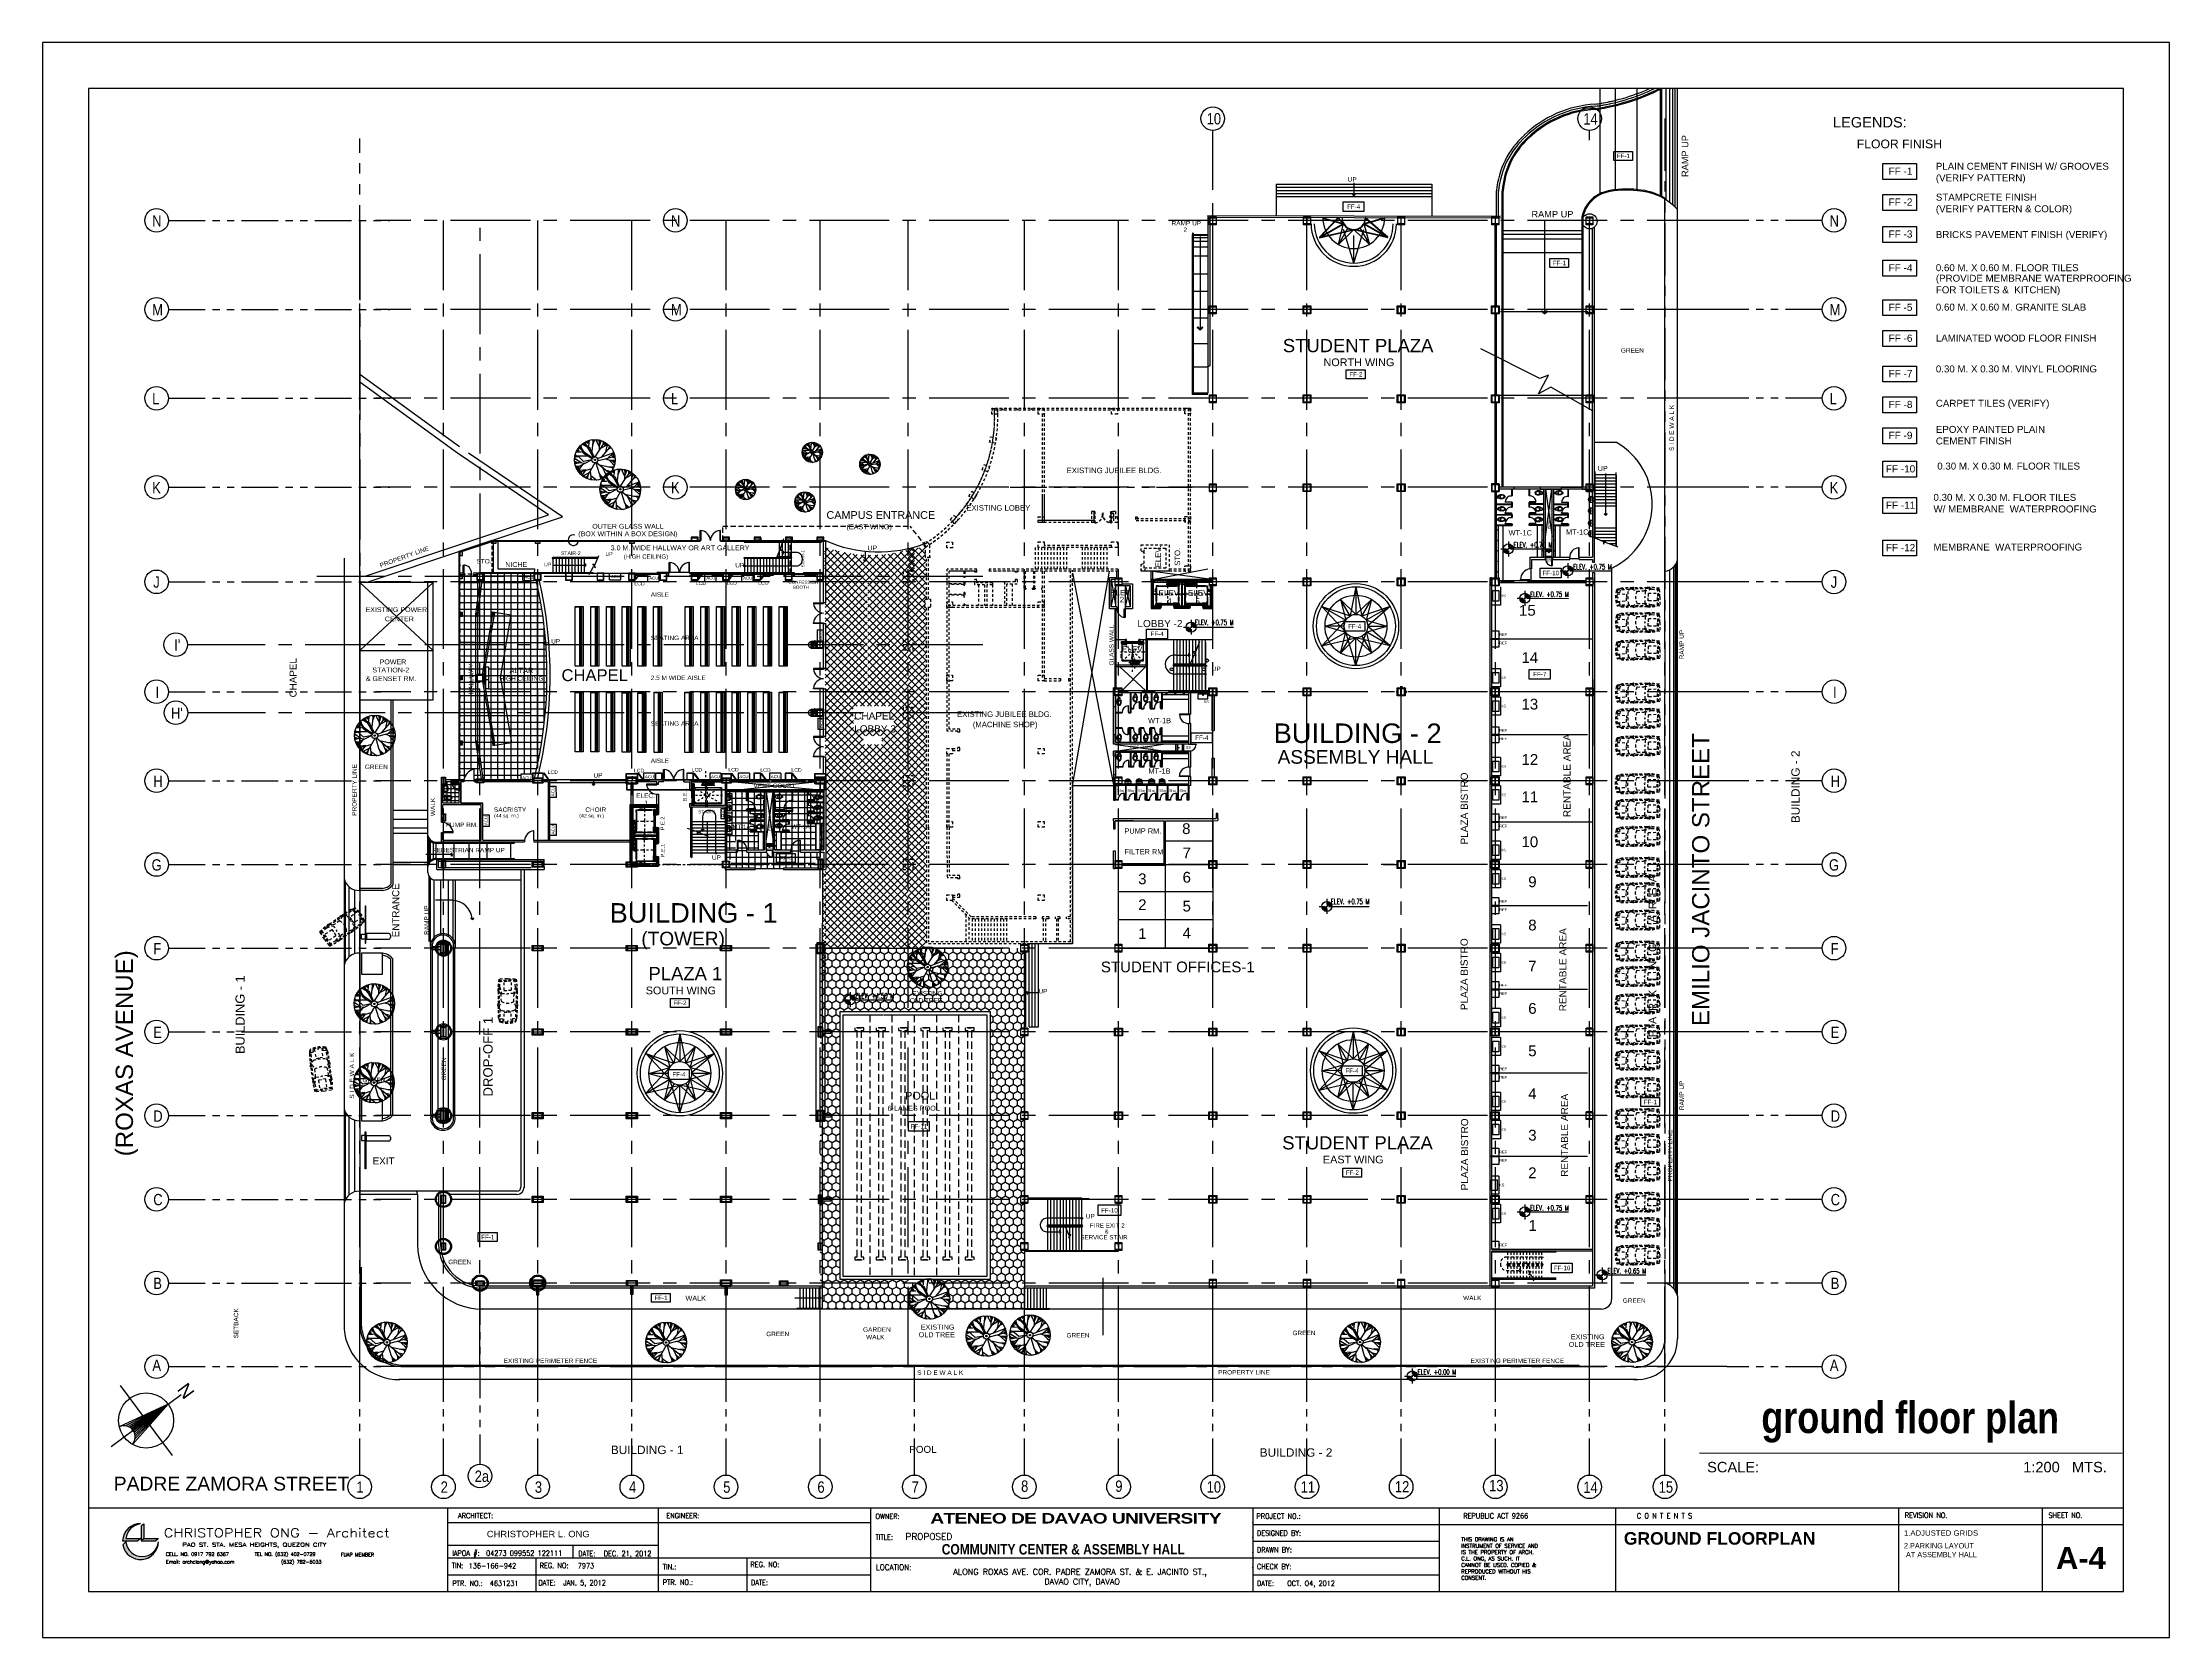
# Model space of a CAD drawing. Header units: millimetres. Extents: x 2148 to 2681, y 758 to 986.
# Drawn here: x 2275.1 to 2376.7, y 910 to 986.2 of the extents above; entities that cross this region are included whole.
import ezdxf
from ezdxf.enums import TextEntityAlignment as Align

# ---------------------------------------------------------------- set-up
doc = ezdxf.new("R2010")
doc.units = ezdxf.units.MM
for name, pattern in [('$0$HIDDEN', [0.375, 0.25, -0.125]), ('ACAD_ISO02W100', [15, 12, -3]), ('CENTER', [2, 1.25, -0.25, 0.25, -0.25]), ('CENTER2', [28.575, 19.05, -3.175, 3.175, -3.175]), ('DASHED', [0.75, 0.5, -0.25]), ('DASHED2', [0.375, 0.25, -0.125]), ('HIDDEN', [0.375, 0.25, -0.125]), ('PHANTOM2', [1.25, 0.625, -0.125, 0.125, -0.125, 0.125, -0.125]), ('PHANTOMX2', [5, 2.5, -0.5, 0.5, -0.5, 0.5, -0.5])]:
    doc.linetypes.add(name, pattern=pattern)
for name, color, linetype in [('0.1', 193, 'Continuous'), ('0.4', 121, 'Continuous'), ('1', 2, 'Continuous'), ('3', 3, 'Continuous'), ('3TX-TITLE', 3, 'Continuous'), ('4', 4, 'Continuous'), ('4CO', 4, 'Continuous'), ('A-Hatch', 253, 'Continuous'), ('ar elev', 2, 'Continuous'), ('at_Entity', 7, 'Continuous'), ('at_Rect', 7, 'Continuous'), ('cladding', 2, 'Continuous'), ('COL-EX', 2, 'Continuous'), ('COL-IN', 2, 'Continuous'), ('COLUMN', 7, 'Continuous'), ("const'n lin", 25, 'Continuous'), ('contrucion line05', 86, 'Continuous'), ('D', 1, 'Continuous'), ('DIM', 20, 'Continuous'), ('DR', 7, 'Continuous'), ('ELAYOUT', 4, 'Continuous'), ('FIXTURE', 1, 'Continuous'), ('grid', 241, 'PHANTOMX2'), ('hacht', 8, 'Continuous'), ('HATCH', 8, 'Continuous'), ('Layer1', 5, 'Continuous'), ('p-boarder', 2, 'Continuous'), ('QUOTE', 2, 'Continuous'), ('S-BEAM-IDEN', 2, 'Continuous'), ('S-COLS', 6, 'Continuous'), ('S_GRID LINES', 252, 'Continuous'), ('TEXT', 6, 'Continuous'), ('TITLE', 3, 'Continuous'), ('TLBLK', 7, 'Continuous'), ('TXT1', 2, 'Continuous'), ('wall', 4, 'Continuous'), ('WELD', 251, 'Continuous'), ('WLINE', 7, 'Continuous')]:
    doc.layers.add(name, color=color, linetype=linetype)
doc.styles.add('100', font='SIMPLEX.shx', dxfattribs={"height": 0.25})
doc.styles.add('ARIAL', font='arial.ttf')
doc.styles.add('ARIALNW', font='ARIALN.TTF')
doc.styles.add('MMTX$0$ESMX$0$X-OPTA1D', font='x-opta1d')
doc.styles.add('ROMANT', font='romant__.ttf')
doc.styles.add('SANSSERIFBOLD', font='SASB____.pfb', dxfattribs={"height": 0.6})
doc.styles.add('SMOOTHER', font='simplex_.ttf')
doc.styles.add('SWISS', font='swissl.ttf')
pattern_1 = [(135, (82133.1097, 3047.26358), (-0.1767766953, -0.1767766953), []), (225, (82133.1097, 3047.26358), (0.1767766953, -0.1767766953), [])]
pattern_2 = [(135, (1e-12, -76.2), (-0.168379802, -0.168379802), []), (225, (1e-12, -76.2), (0.168379802, -0.168379802), [])]
pattern_3 = [(0, (1e-12, -76.2), (0, 0.3175), []), (90, (1e-12, -76.2), (-0.3175, 2e-17), [])]
pattern_4 = [(0, (1e-12, -76.2), (0, 0.1905), []), (90, (1e-12, -76.2), (-0.1905, 1e-17), [])]
pattern_5 = [(0, (42253.31878, 2063.27436), (0, 0.296875), []), (90, (42253.31878, 2063.27436), (-0.296875, 2e-17), [])]
pattern_6 = [(0, (82133.1097, 3047.26358), (0, 0.296875), []), (90, (82133.1097, 3047.26358), (-0.296875, 2e-17), [])]
pattern_7 = [(225, (-76657.6277916, -1225.9457364), (0.000883883476483, -0.000883883476483), [])]
pattern_8 = [(315, (81310.5467032, -1225.985906), (-0.000883883476483, -0.000883883476483), [])]
pattern_9 = [(225, (-76658.2946319, -1225.9457364), (0.000883883476483, -0.000883883476483), [])]
pattern_10 = [(135, (-83138.37034, 154219.73038), (-0.1767766953, -0.1767766953), [])]
pattern_11 = [(90, (-0.00158, 7e-13), (-0.1924741, 0.333375), [0.22225, -0.4445]), (210, (-0.00158, 7e-13), (-0.192474169, -0.33337496), [0.22225, -0.4445]), (150, (-0.00158, 7e-13), (-0.384948269, 4e-08), [-0.4445, 0.22225])]

# ---------------------------------------------------------------- blocks, each defined once
blk = doc.blocks.new('CAR-PL4')
at = {"layer": 'DR', "color": 8, "linetype": 'HIDDEN'}
for p, q in [((-1.17, -1.39), (-1.02, -1.36)), ((-1.17, -1.49), (-1.17, -1.39)), ((-1, -1.43), (-1.17, -1.49)), ((-1.13, -1), (-1.07, -0.61)), ((-1.13, -1.38), (-1.13, -1)), ((-1.13, -1.81), (-1.13, -1.47)), ((-1.13, -2.64), (-1.13, -1.81)), ((-1.11, -0.35), (-1.07, -0.34)), ((-1.08, -0.36), (-1.02, -0.06)), ((-1.07, -0.61), (-1.08, -0.36)), ((-1.05, -2.71), (-1.03, -1.44)), ((-0.97, -0.07), (-1.04, -0.11)), ((-1.03, -1.37), (-1.03, -1.22)), ((-1.03, -1.34), (-0.84, -1.75)), ((-0.99, -1.1), (-0.97, -0.07)), ((-0.97, -0.29), (-0.73, -0.25)), ((-0.84, -1.75), (-0.86, -2.33)), ((-0.73, -0.25), (-0.73, -0.03)), ((-0.64, -0.02), (-0.59, -0.84)), ((-0.59, -0.84), (-0.29, -0.83)), ((-0.34, -0.08), (-0.31, -0.02)), ((-0.31, -0.07), (-0.34, -0.08)), ((-0.02, -0.84), (-0.32, -0.83)), ((-0.27, -0.08), (-0.3, -0.02)), ((-0.3, -0.07), (-0.27, -0.08)), ((0.03, -0.02), (-0.02, -0.84)), ((0.12, -0.25), (0.12, -0.03)), ((0.36, -0.29), (0.12, -0.25)), ((0.42, -1.34), (0.23, -1.75)), ((0.23, -1.75), (0.25, -2.33)), ((0.36, -0.07), (0.43, -0.11)), ((0.38, -1.1), (0.36, -0.07)), ((0.39, -1.43), (0.56, -1.49)), ((0.47, -0.36), (0.41, -0.06)), ((0.56, -1.39), (0.41, -1.36)), ((0.42, -1.37), (0.42, -1.22)), ((0.44, -2.71), (0.42, -1.44)), ((0.49, -0.35), (0.46, -0.34)), ((0.46, -0.61), (0.47, -0.36)), ((0.52, -1), (0.46, -0.61)), ((0.52, -1.38), (0.52, -1)), ((0.52, -1.81), (0.52, -1.47)), ((0.52, -2.64), (0.52, -1.81)), ((0.56, -1.49), (0.56, -1.39)), ((-1.09, -2.96), (-1.13, -2.64)), ((-1.1, -3.29), (-1.09, -2.96)), ((-1.06, -3.7), (-1.1, -3.29)), ((-1.08, -3.59), (-0.3, -3.61)), ((-1.07, -3.6), (-1.03, -3.51)), ((-0.98, -3.01), (-1.05, -2.71)), ((-0.86, -2.33), (-1.04, -2.7)), ((-1.03, -3.51), (-0.3, -3.51)), ((-0.98, -3.01), (-0.83, -2.45)), ((-0.98, -3.01), (-0.96, -3.51)), ((-0.83, -2.45), (-0.3, -2.43)), ((-0.62, -2.71), (-0.3, -2.7)), ((-0.62, -3.41), (-0.62, -2.71)), ((0.22, -2.45), (-0.31, -2.43)), ((0.01, -2.71), (-0.31, -2.7)), ((0.42, -3.51), (-0.31, -3.51)), ((0.47, -3.59), (-0.31, -3.61)), ((0.01, -3.41), (0.01, -2.71)), ((0.37, -3.01), (0.22, -2.45)), ((0.25, -2.33), (0.43, -2.7)), ((0.37, -3.01), (0.35, -3.51)), ((0.37, -3.01), (0.44, -2.71)), ((0.46, -3.6), (0.42, -3.51)), ((0.45, -3.7), (0.49, -3.29)), ((0.48, -2.96), (0.52, -2.64)), ((0.49, -3.29), (0.48, -2.96)), ((-0.3, -3.73), (-1.06, -3.7)), ((-0.31, -3.73), (0.45, -3.7))]:
    blk.add_line(p, q, dxfattribs=at)
for centre, radius, start, end in [((-0.93, -0.08), 0.1, 99.1082, 168.6925), ((-0.31, -2.4), 2.42, 73.9881, 106.0119), ((-0.31, -1.88), 2, 71.4744, 108.5256), ((0.32, -0.08), 0.1, 11.3075, 80.8918), ((4.35, -0.82), 5.48, 175.0805, 181.8902), ((-0.77, -1.24), 0.259, 103.928, 176.4903), ((-0.31, -2.81), 1.19, 63.3754, 116.6246), ((-0.31, -4.7), 3.76, 81.9077, 98.0923), ((0.16, -1.24), 0.259, 3.5097, 76.072), ((-4.96, -0.82), 5.48, 358.1098, 4.9195), ((0.44, -2.89), 1.59, 170.8054, 194.642), ((-1.05, -2.89), 1.59, 345.358, 9.1946)]:
    blk.add_arc(centre, radius, start, end, dxfattribs=at)
blk = doc.blocks.new('BOWL')
at = {"layer": 'DR', "color": 7, "linetype": 'Continuous'}
for p, q in [((-75570.29, -368.11), (-75570.43, -368.07)), ((-75570.43, -368.07), (-75570.29, -368.11)), ((-75570.29, -368.11), (-75570.2, -368.14)), ((-75570.2, -368.14), (-75570.18, -368.16)), ((-75570.18, -368.16), (-75570.18, -368.36)), ((-75570.18, -368.36), (-75570.18, -368.16)), ((-75570.29, -368.4), (-75570.43, -368.44)), ((-75570.29, -368.4), (-75570.43, -368.44)), ((-75570.29, -368.4), (-75570.2, -368.37)), ((-75570.2, -368.37), (-75570.18, -368.36))]:
    blk.add_line(p, q, dxfattribs=at)
at = {"layer": 'DR', "color": 8, "linetype": 'Continuous'}
for p, q in [((-75570.13, -368.21), (-75570.18, -368.21)), ((-75570.13, -368.29), (-75570.18, -368.29))]:
    blk.add_line(p, q, dxfattribs=at)
at = {"layer": 'DR', "color": 7, "linetype": 'Continuous'}
for points in [[(-75570.83, -368.26, -0.190094), (-75570.81, -368.18, -0.160718), (-75570.62, -368.07, -0.104398), (-75570.43, -368.07, -0.104398)], [(-75570.83, -368.26, 0.190094), (-75570.81, -368.34, 0.160718), (-75570.62, -368.44, 0.104398), (-75570.43, -368.44, 0.104398)]]:
    blk.add_lwpolyline(points, format="xyb", dxfattribs=at)
at = {"layer": 'DR', "color": 8, "linetype": 'Continuous'}
for points in [[(-75570.78, -368.26, -0.187036), (-75570.75, -368.19, -0.115027), (-75570.64, -368.12, -0.170967), (-75570.49, -368.12, -0.209642), (-75570.41, -368.19, -0.096036), (-75570.4, -368.26)], [(-75570.78, -368.26, 0.187036), (-75570.75, -368.32, 0.115027), (-75570.64, -368.39, 0.170967), (-75570.49, -368.4, 0.209642), (-75570.41, -368.33, 0.096036), (-75570.4, -368.26)]]:
    blk.add_lwpolyline(points, format="xyb", dxfattribs=at)
at = {"layer": 'DR', "color": 7, "linetype": 'Continuous'}
blk.add_lwpolyline([(-75570.14, -368.29), (-75570.13, -368.29), (-75570.13, -368.35), (-75570.14, -368.35)], close=True, dxfattribs=at)
at = {"layer": 'DR', "color": 8, "linetype": 'Continuous'}
for centre, radius in [((-75570.34, -368.18), 0.00745), ((-75570.23, -368.17), 0.00745), ((-75570.22, -368.25), 0.00745), ((-75570.13, -368.25), 0.035), ((-75570.34, -368.33), 0.00745), ((-75570.23, -368.33), 0.00745)]:
    blk.add_circle(centre, radius, dxfattribs=at)
at = {"layer": 'DR', "color": 7, "linetype": 'Continuous'}
blk.add_circle((-75570.13, -368.25), 0.0417, dxfattribs=at)
for centre, radius, start, end in [((-75570.72, -368.25), 0.113, 138.4248, 182.2387), ((-75570.72, -368.26), 0.113, 177.7613, 221.5752), ((-75570.53, -368.53), 0.469, 77.28, 101.1199), ((-75570.55, -368.12), 0.335, 221.3231, 257.5875), ((-75570.53, -367.98), 0.469, 258.8801, 282.72)]:
    blk.add_arc(centre, radius, start, end, dxfattribs=at)
at = {"layer": 'DR', "color": 8, "linetype": 'Continuous'}
for centre, radius, start, end in [((-75570.68, -368.26), 0.096, 129.0871, 179.204), ((-75570.68, -368.26), 0.096, 180.796, 230.9129), ((-75570.53, -368.24), 0.131, 26.2125, 73.5731), ((-75570.47, -368.26), 0.0422, 318.929, 41.071), ((-75570.59, -368.26), 0.191, 359.4176, 21.3602), ((-75570.59, -368.26), 0.191, 338.6398, 0.5824), ((-75570.55, -368.11), 0.297, 228.446, 252.3404), ((-75570.56, -368.19), 0.214, 248.4444, 287.252), ((-75570.53, -368.27), 0.131, 286.4269, 333.7875)]:
    blk.add_arc(centre, radius, start, end, dxfattribs=at)
blk = doc.blocks.new('ELEVA2')
at = {"ltscale": 0.05}
blk.add_line((-79000.46, -2182.35), (-79000.46, -2182.35), dxfattribs=at)
for points in [[(-79001.24, -2180.94), (-79000.46, -2180.94), (-79000.46, -2182.29), (-79001.24, -2182.29)], [(-79001.41, -2182.24), (-79000.43, -2182.24), (-79000.43, -2182.29), (-79001.41, -2182.29)], [(-79001.36, -2182.35), (-79000.44, -2182.35), (-79000.44, -2182.3), (-79001.36, -2182.3)], [(-79001.34, -2181.63), (-79001.3, -2181.63), (-79001.3, -2181.72), (-79001.34, -2181.72)], [(-79001.09, -2182.24), (-79000.78, -2182.24), (-79000.78, -2182.26), (-79001.09, -2182.26)], [(-79001.09, -2182.33), (-79000.78, -2182.33), (-79000.78, -2182.35), (-79001.09, -2182.35)], [(-79000.79, -2182.26), (-79000.47, -2182.26), (-79000.47, -2182.28), (-79000.79, -2182.28)], [(-79000.79, -2182.31), (-79000.47, -2182.31), (-79000.47, -2182.33), (-79000.79, -2182.33)], [(-79000.46, -2182.23), (-79000.43, -2182.23), (-79000.43, -2182.29), (-79000.46, -2182.29)]]:
    blk.add_lwpolyline(points, close=True, dxfattribs=at)
for points in [[(-79001.08, -2182.24), (-79001.08, -2182.2), (-79001.23, -2182.2), (-79001.23, -2180.95), (-79000.48, -2180.95), (-79000.48, -2182.2), (-79000.48, -2182.2), (-79000.48, -2182.26), (-79000.47, -2182.26), (-79000.47, -2182.29)], [(-79001.3, -2182.24), (-79001.41, -2182.24), (-79001.41, -2182.26), (-79001.3, -2182.26)], [(-79001.3, -2182.26), (-79001.41, -2182.26), (-79001.41, -2182.28), (-79001.3, -2182.28)], [(-79001.3, -2182.31), (-79001.4, -2182.31), (-79001.4, -2182.33), (-79001.3, -2182.33)], [(-79001.3, -2182.33), (-79001.4, -2182.33), (-79001.4, -2182.35), (-79001.3, -2182.35)], [(-79001.1, -2182.36), (-79001.1, -2182.36), (-79001.1, -2182.35), (-79001.08, -2182.35), (-79001.08, -2182.37), (-79001.1, -2182.37), (-79001.1, -2182.37), (-79001.1, -2182.37), (-79001.1, -2182.37), (-79001.1, -2182.37), (-79001.1, -2182.37), (-79001.08, -2182.37), (-79001.08, -2182.35), (-79001.1, -2182.35), (-79001.1, -2182.35), (-79001.1, -2182.35), (-79001.1, -2182.36)], [(-79000.47, -2182.3), (-79000.46, -2182.3), (-79000.46, -2182.35), (-79000.46, -2182.35), (-79000.46, -2182.35), (-79000.46, -2182.35), (-79000.46, -2182.31), (-79000.47, -2182.31), (-79000.47, -2182.33), (-79000.48, -2182.33), (-79000.48, -2182.37), (-79000.46, -2182.37), (-79000.46, -2182.37), (-79000.46, -2182.37), (-79000.46, -2182.37), (-79000.48, -2182.37), (-79000.48, -2182.33), (-79000.47, -2182.33), (-79000.47, -2182.3)], [(-79001.09, -2182.37), (-79001.1, -2182.45)], [(-79000.48, -2182.37), (-79000.46, -2182.45)]]:
    blk.add_lwpolyline(points, dxfattribs=at)
at = {"layer": 'at_Entity', "color": 7, "lineweight": 9}
for p, q in [((-79001.5, -2181.27), (-79001.47, -2181.27)), ((-79001.5, -2181.32), (-79001.5, -2181.29)), ((-79001.33, -2181.29), (-79001.5, -2181.29)), ((-79001.33, -2181.32), (-79001.5, -2181.32)), ((-79001.33, -2181.32), (-79001.5, -2181.32)), ((-79001.47, -2181.27), (-79001.47, -2181.29)), ((-79001.47, -2181.32), (-79001.47, -2181.41)), ((-79001.44, -2181.32), (-79001.44, -2181.32)), ((-79001.44, -2181.32), (-79001.42, -2181.32)), ((-79001.44, -2181.32), (-79001.42, -2181.32)), ((-79001.42, -2181.44), (-79001.42, -2181.3)), ((-79001.42, -2181.35), (-79001.42, -2181.32)), ((-79001.42, -2181.35), (-79001.42, -2181.32)), ((-79001.42, -2181.32), (-79001.42, -2181.32)), ((-79001.42, -2181.32), (-79001.42, -2181.32)), ((-79001.42, -2181.32), (-79001.42, -2181.32)), ((-79001.42, -2181.32), (-79001.42, -2181.32)), ((-79001.42, -2181.32), (-79001.42, -2181.32)), ((-79001.42, -2181.35), (-79001.41, -2181.35)), ((-79001.42, -2181.35), (-79001.42, -2181.35)), ((-79001.42, -2181.35), (-79001.41, -2181.35)), ((-79001.42, -2181.35), (-79001.42, -2181.35)), ((-79001.42, -2181.35), (-79001.42, -2181.35)), ((-79001.42, -2181.35), (-79001.42, -2181.35)), ((-79001.41, -2181.35), (-79001.41, -2181.32)), ((-79001.41, -2181.35), (-79001.41, -2181.32)), ((-79001.41, -2181.32), (-79001.41, -2181.32)), ((-79001.41, -2181.32), (-79001.41, -2181.32)), ((-79001.41, -2181.32), (-79001.41, -2181.32)), ((-79001.41, -2181.32), (-79001.41, -2181.32)), ((-79001.41, -2181.32), (-79001.41, -2181.32)), ((-79001.39, -2181.32), (-79001.41, -2181.32)), ((-79001.39, -2181.32), (-79001.41, -2181.32)), ((-79001.41, -2181.35), (-79001.41, -2181.35)), ((-79001.41, -2181.35), (-79001.41, -2181.35)), ((-79001.39, -2181.32), (-79001.39, -2181.32)), ((-79001.35, -2181.27), (-79001.33, -2181.27)), ((-79001.35, -2181.29), (-79001.35, -2181.27)), ((-79001.35, -2181.32), (-79001.35, -2181.83)), ((-79001.33, -2181.63), (-79001.33, -2181.27)), ((-79001.33, -2181.32), (-79001.33, -2181.29)), ((-79001.49, -2181.68), (-79001.55, -2181.68)), ((-79001.47, -2181.41), (-79001.5, -2181.41)), ((-79001.47, -2181.74), (-79001.5, -2181.74)), ((-79001.33, -2181.83), (-79001.5, -2181.83)), ((-79001.33, -2181.83), (-79001.5, -2181.83)), ((-79001.5, -2181.86), (-79001.5, -2181.83)), ((-79001.5, -2181.86), (-79001.33, -2181.86)), ((-79001.5, -2181.88), (-79001.47, -2181.88)), ((-79001.44, -2181.58), (-79001.49, -2181.58)), ((-79001.47, -2181.83), (-79001.47, -2181.74)), ((-79001.47, -2181.88), (-79001.47, -2181.86)), ((-79001.43, -2181.68), (-79001.46, -2181.68)), ((-79001.44, -2181.83), (-79001.44, -2181.83)), ((-79001.44, -2181.83), (-79001.42, -2181.83)), ((-79001.44, -2181.83), (-79001.42, -2181.83)), ((-79001.42, -2181.8), (-79001.42, -2181.83)), ((-79001.42, -2181.8), (-79001.42, -2181.83)), ((-79001.41, -2181.8), (-79001.42, -2181.8)), ((-79001.42, -2181.8), (-79001.42, -2181.8)), ((-79001.42, -2181.8), (-79001.42, -2181.8)), ((-79001.42, -2181.8), (-79001.42, -2181.8)), ((-79001.41, -2181.8), (-79001.42, -2181.8)), ((-79001.42, -2181.8), (-79001.42, -2181.8)), ((-79001.42, -2181.8), (-79001.42, -2181.8)), ((-79001.42, -2181.8), (-79001.42, -2181.8)), ((-79001.42, -2181.83), (-79001.42, -2181.83)), ((-79001.42, -2181.83), (-79001.42, -2181.83)), ((-79001.42, -2181.83), (-79001.42, -2181.83)), ((-79001.42, -2181.83), (-79001.42, -2181.83)), ((-79001.42, -2181.83), (-79001.42, -2181.83)), ((-79001.42, -2182.3), (-79001.42, -2182.35)), ((-79001.3, -2182.3), (-79001.42, -2182.3)), ((-79001.3, -2182.35), (-79001.42, -2182.35)), ((-79001.41, -2181.8), (-79001.41, -2181.83)), ((-79001.41, -2181.8), (-79001.41, -2181.83)), ((-79001.41, -2181.8), (-79001.41, -2181.8)), ((-79001.41, -2181.8), (-79001.41, -2181.8)), ((-79001.41, -2181.83), (-79001.41, -2181.83)), ((-79001.41, -2181.83), (-79001.41, -2181.83)), ((-79001.41, -2181.83), (-79001.41, -2181.83)), ((-79001.41, -2181.83), (-79001.41, -2181.83)), ((-79001.41, -2181.83), (-79001.41, -2181.83)), ((-79001.39, -2181.83), (-79001.41, -2181.83)), ((-79001.39, -2181.83), (-79001.41, -2181.83)), ((-79001.41, -2182.24), (-79001.41, -2182.29)), ((-79001.3, -2182.24), (-79001.41, -2182.24)), ((-79001.41, -2182.24), (-79001.41, -2182.26)), ((-79001.3, -2182.26), (-79001.41, -2182.26)), ((-79001.3, -2182.26), (-79001.41, -2182.26)), ((-79001.41, -2182.26), (-79001.41, -2182.28)), ((-79001.3, -2182.28), (-79001.41, -2182.28)), ((-79001.4, -2182.33), (-79001.4, -2182.31)), ((-79001.4, -2182.35), (-79001.4, -2182.33)), ((-79001.39, -2181.83), (-79001.39, -2181.83)), ((-79001.36, -2182.3), (-79001.36, -2182.35)), ((-79001.1, -2182.35), (-79001.36, -2182.35)), ((-79001.35, -2181.86), (-79001.35, -2181.88)), ((-79001.35, -2181.88), (-79001.33, -2181.88)), ((-79001.29, -2181.63), (-79001.34, -2181.63)), ((-79001.34, -2181.72), (-79001.29, -2181.72)), ((-79001.33, -2181.88), (-79001.33, -2181.72)), ((-79001.33, -2181.86), (-79001.33, -2181.83)), ((-79001.3, -2181.72), (-79001.3, -2181.63)), ((-79001.29, -2181.72), (-79001.29, -2181.63)), ((-79001.29, -2181.66), (-79001.29, -2181.66)), ((-79001.29, -2181.66), (-79001.29, -2181.66)), ((-79001.29, -2181.66), (-79001.29, -2181.66)), ((-79001.29, -2181.66), (-79001.29, -2181.68)), ((-79001.29, -2181.66), (-79001.29, -2181.67)), ((-79001.29, -2181.67), (-79001.29, -2181.67)), ((-79001.29, -2181.67), (-79001.29, -2181.67)), ((-79001.29, -2181.67), (-79001.28, -2181.67)), ((-79001.29, -2181.69), (-79001.29, -2181.68)), ((-79001.28, -2181.68), (-79001.29, -2181.68)), ((-79001.29, -2181.68), (-79001.29, -2181.68)), ((-79001.29, -2181.68), (-79001.29, -2181.68)), ((-79001.29, -2181.69), (-79001.29, -2181.68)), ((-79001.29, -2181.69), (-79001.29, -2181.69)), ((-79001.29, -2181.69), (-79001.29, -2181.69)), ((-79001.29, -2181.69), (-79001.29, -2181.69)), ((-79001.26, -2181.67), (-79001.28, -2181.67)), ((-79001.28, -2181.67), (-79001.28, -2181.67)), ((-79001.26, -2181.68), (-79001.28, -2181.68)), ((-79001.28, -2181.68), (-79001.28, -2181.68)), ((-79001.26, -2181.68), (-79001.26, -2181.67)), ((-79001.26, -2181.67), (-79001.26, -2181.67)), ((-79001.26, -2181.68), (-79001.26, -2181.68)), ((-79001.26, -2181.68), (-79001.26, -2181.68)), ((-79001.18, -2182.18), (-79001.24, -2182.29)), ((-79001.08, -2182.2), (-79001.23, -2182.2)), ((-79001.16, -2181.69), (-79001.16, -2181.66)), ((-79001.09, -2182.33), (-79001.09, -2182.35)), ((-79000.78, -2182.33), (-79001.09, -2182.33)), ((-79000.78, -2182.35), (-79001.09, -2182.35)), ((-79001.08, -2182.2), (-79001.08, -2182.24)), ((-79000.48, -2182.35), (-79001.08, -2182.35)), ((-79000.98, -2181.66), (-79000.98, -2181.69)), ((-79000.48, -2182.2), (-79000.48, -2182.24)), ((-79000.48, -2182.2), (-79000.48, -2182.2)), ((-79000.48, -2182.24), (-79000.48, -2182.26)), ((-79000.48, -2182.33), (-79000.48, -2182.37)), ((-79000.48, -2182.33), (-79000.48, -2182.37)), ((-79000.44, -2182.35), (-79000.48, -2182.35)), ((-79000.47, -2182.26), (-79000.47, -2182.29)), ((-79000.47, -2182.3), (-79000.46, -2182.3)), ((-79000.47, -2182.31), (-79000.47, -2182.33)), ((-79000.46, -2182.3), (-79000.46, -2182.35)), ((-79000.46, -2182.31), (-79000.46, -2182.35)), ((-79000.46, -2182.35), (-79000.46, -2182.35)), ((-79000.46, -2182.35), (-79000.46, -2182.35)), ((-79000.44, -2182.3), (-79000.44, -2182.35)), ((-79000.46, -2182.45), (-79000.48, -2182.37)), ((-79000.46, -2182.37), (-79000.46, -2182.37))]:
    blk.add_line(p, q, dxfattribs=at)
at = {"layer": 'at_Rect', "color": 7}
for p, q in [((-79001.46, -2181.35), (-79001.46, -2181.8)), ((-79001.46, -2181.35), (-79001.37, -2181.35)), ((-79001.37, -2181.8), (-79001.37, -2181.35)), ((-79001.37, -2181.8), (-79001.46, -2181.8))]:
    blk.add_line(p, q, dxfattribs=at)
at = {"layer": 'DR', "linetype": 'CENTER', "ltscale": 0.05}
for points in [[(-79001.4, -2181.48), (-79001.43, -2181.48), (-79001.43, -2181.68), (-79001.4, -2181.68)], [(-79001.16, -2181.66), (-79000.98, -2181.66), (-79000.98, -2181.69), (-79001.16, -2181.69)], [(-79000.73, -2181.66), (-79000.55, -2181.66), (-79000.55, -2181.69), (-79000.73, -2181.69)]]:
    blk.add_lwpolyline(points, close=True, dxfattribs=at)
at = {"layer": 'HATCH', "linetype": 'CENTER', "ltscale": 0.05}
for p, q in [((-79001.46, -2181.35), (-79001.37, -2181.8)), ((-79001.46, -2181.8), (-79001.37, -2181.35)), ((-79001.34, -2181.27), (-79001.34, -2181.91)), ((-79001.24, -2180.94), (-79000.46, -2182.29)), ((-79001.24, -2182.29), (-79000.46, -2180.94)), ((-79000.85, -2180.88), (-79000.85, -2182.39)), ((-79000.32, -2181.68), (-79002.06, -2181.68)), ((-79001.54, -2181.58), (-79001.35, -2181.58)), ((-79001.36, -2181.58), (-79001.41, -2181.58)), ((-79000.32, -2181.61), (-79001.23, -2181.61)), ((-79000.78, -2182.38), (-79000.78, -2182.2))]:
    blk.add_line(p, q, dxfattribs=at)
blk = doc.blocks.new('elevf')
at = {"layer": 'ar elev', "color": 8}
for p, q in [((-79972.23, -1903.87), (-79972.24, -1903.87)), ((-79972.24, -1903.87), (-79972.24, -1903.87)), ((-79972.24, -1903.87), (-79972.24, -1903.87)), ((-79972.24, -1903.87), (-79972.23, -1903.87)), ((-79972.24, -1903.87), (-79972.24, -1903.98)), ((-79972.23, -1903.87), (-79972.24, -1903.87)), ((-79972.23, -1903.97), (-79972.24, -1903.97)), ((-79972.24, -1903.97), (-79972.24, -1903.97)), ((-79972.24, -1903.97), (-79972.24, -1903.97)), ((-79972.24, -1903.97), (-79972.24, -1903.98)), ((-79972.24, -1903.98), (-79972.23, -1903.97)), ((-79972.23, -1903.97), (-79972.24, -1903.97)), ((-79972.23, -1903.87), (-79972.23, -1903.87)), ((-79972.23, -1903.87), (-79972.23, -1903.87)), ((-79972.23, -1903.97), (-79972.23, -1903.97)), ((-79972.23, -1903.97), (-79972.23, -1903.97)), ((-79969.66, -1903.87), (-79969.68, -1903.87)), ((-79969.66, -1903.97), (-79969.68, -1903.97)), ((-79969.67, -1903.87), (-79969.67, -1903.87)), ((-79969.67, -1903.87), (-79969.67, -1903.87)), ((-79969.67, -1903.87), (-79969.67, -1903.87)), ((-79969.67, -1903.87), (-79969.67, -1903.87)), ((-79969.67, -1903.87), (-79969.67, -1903.87)), ((-79969.67, -1903.87), (-79969.67, -1903.87)), ((-79969.67, -1903.87), (-79969.67, -1903.98)), ((-79969.67, -1903.97), (-79969.67, -1903.97)), ((-79969.67, -1903.97), (-79969.67, -1903.97)), ((-79969.67, -1903.97), (-79969.67, -1903.97)), ((-79969.67, -1903.97), (-79969.67, -1903.97)), ((-79969.67, -1903.97), (-79969.67, -1903.98)), ((-79969.67, -1903.98), (-79969.67, -1903.97)), ((-79969.67, -1903.97), (-79969.67, -1903.97))]:
    blk.add_line(p, q, dxfattribs=at)
at = {"layer": 'ar elev', "color": 8, "linetype": 'CENTER2', "ltscale": 0.01}
for p, q in [((-79971.02, -1903.62), (-79971.72, -1903.62)), ((-79971.64, -1903.41), (-79971.64, -1904.64)), ((-79971.36, -1903.41), (-79971.36, -1903.7)), ((-79970.91, -1903.62), (-79970.2, -1903.62)), ((-79970.55, -1903.41), (-79970.55, -1903.7)), ((-79970.26, -1903.41), (-79970.26, -1904.64)), ((-79972.26, -1904.1), (-79971.03, -1904.1)), ((-79969.64, -1904.1), (-79970.89, -1904.1))]:
    blk.add_line(p, q, dxfattribs=at)
at = {"layer": 'ar elev'}
for points in [[(-79971.98, -1904.76), (-79972.41, -1904.76), (-79972.41, -1903.41), (-79969.5, -1903.41), (-79969.5, -1904.76), (-79969.93, -1904.76), (-79969.93, -1904.77), (-79969.49, -1904.77), (-79969.49, -1903.4), (-79972.42, -1903.4), (-79972.42, -1904.77), (-79971.98, -1904.77)], [(-79971.63, -1903.57), (-79971.08, -1903.57), (-79971.08, -1903.67), (-79971.63, -1903.67)], [(-79971.21, -1903.7), (-79971.21, -1903.7), (-79971.21, -1903.7), (-79971.21, -1903.7)], [(-79970.94, -1903.45), (-79970.9, -1903.45), (-79970.9, -1903.44), (-79971, -1903.44), (-79971, -1903.45), (-79970.96, -1903.45), (-79970.96, -1903.45), (-79970.96, -1903.45), (-79970.96, -1903.45), (-79970.96, -1903.53), (-79970.96, -1903.53), (-79970.96, -1903.53), (-79970.96, -1903.53), (-79971, -1903.53), (-79971, -1903.54), (-79970.9, -1903.54), (-79970.9, -1903.53), (-79970.94, -1903.53), (-79970.95, -1903.53), (-79970.95, -1903.53), (-79970.95, -1903.53), (-79970.95, -1903.45), (-79970.95, -1903.45), (-79970.95, -1903.45)], [(-79970.95, -1903.53), (-79970.95, -1903.53), (-79970.95, -1903.45), (-79970.95, -1903.45), (-79970.95, -1903.45), (-79970.94, -1903.45), (-79970.9, -1903.45), (-79970.9, -1903.44), (-79971, -1903.44), (-79971, -1903.45), (-79970.96, -1903.45), (-79970.96, -1903.45), (-79970.96, -1903.45), (-79970.96, -1903.45), (-79970.96, -1903.53), (-79970.96, -1903.53), (-79970.96, -1903.53), (-79970.96, -1903.53), (-79971, -1903.53), (-79971, -1903.54), (-79970.9, -1903.54), (-79970.9, -1903.53), (-79970.94, -1903.53), (-79970.95, -1903.53)], [(-79970.82, -1903.57), (-79970.27, -1903.57), (-79970.27, -1903.67), (-79970.82, -1903.67)], [(-79970.69, -1903.7), (-79970.7, -1903.7), (-79970.7, -1903.7), (-79970.69, -1903.7)], [(-79969.52, -1903.44), (-79969.62, -1903.44), (-79969.62, -1903.45), (-79969.58, -1903.45), (-79969.58, -1903.45), (-79969.58, -1903.45), (-79969.57, -1903.45), (-79969.57, -1903.53), (-79969.58, -1903.53), (-79969.58, -1903.53), (-79969.58, -1903.53), (-79969.62, -1903.53), (-79969.62, -1903.54), (-79969.52, -1903.54), (-79969.52, -1903.53), (-79969.56, -1903.53), (-79969.57, -1903.53), (-79969.57, -1903.53), (-79969.57, -1903.53), (-79969.57, -1903.45), (-79969.57, -1903.45), (-79969.57, -1903.45), (-79969.56, -1903.45), (-79969.52, -1903.45)], [(-79972.28, -1904.64), (-79972.38, -1904.64), (-79972.38, -1904.64), (-79972.34, -1904.64), (-79972.34, -1904.65), (-79972.34, -1904.65), (-79972.34, -1904.65), (-79972.34, -1904.73), (-79972.34, -1904.73), (-79972.34, -1904.73), (-79972.34, -1904.73), (-79972.38, -1904.73), (-79972.38, -1904.74), (-79972.28, -1904.74), (-79972.28, -1904.73), (-79972.33, -1904.73), (-79972.33, -1904.73), (-79972.33, -1904.73), (-79972.33, -1904.73), (-79972.33, -1904.65), (-79972.33, -1904.65), (-79972.33, -1904.65), (-79972.33, -1904.64), (-79972.28, -1904.64)], [(-79972.2, -1904.54), (-79971.09, -1904.54), (-79971.09, -1904.57), (-79972.2, -1904.57)], [(-79972.18, -1904), (-79972.17, -1904), (-79972.17, -1904.23), (-79972.18, -1904.23)], [(-79972.17, -1904.43), (-79972.18, -1904.43), (-79972.18, -1904.54), (-79972.17, -1904.54)], [(-79972.17, -1904.52), (-79971.92, -1904.52), (-79971.92, -1904.54), (-79972.17, -1904.54)], [(-79971.97, -1904.64), (-79972, -1904.64), (-79972, -1904.64), (-79972, -1904.64), (-79972, -1904.64), (-79971.98, -1904.64), (-79971.97, -1904.64), (-79971.97, -1904.65), (-79971.97, -1904.67), (-79971.97, -1904.67), (-79971.97, -1904.67), (-79971.97, -1904.67)], [(-79971.97, -1904.71), (-79971.97, -1904.71), (-79971.97, -1904.71), (-79971.97, -1904.73), (-79971.97, -1904.73), (-79971.98, -1904.74), (-79972, -1904.74), (-79972, -1904.74), (-79972, -1904.74), (-79971.97, -1904.74)], [(-79971.98, -1904.64), (-79971.99, -1904.64), (-79971.99, -1904.74), (-79971.98, -1904.74)], [(-79971.94, -1904.6), (-79971.35, -1904.6), (-79971.35, -1904.61), (-79971.94, -1904.61)], [(-79971.92, -1904.62), (-79971.93, -1904.62), (-79971.94, -1904.62), (-79971.94, -1904.62), (-79971.94, -1904.62), (-79971.94, -1904.62), (-79971.94, -1904.62), (-79971.92, -1904.62), (-79971.92, -1904.64), (-79971.94, -1904.64), (-79971.94, -1904.64), (-79971.94, -1904.64), (-79971.94, -1904.64), (-79971.94, -1904.64), (-79971.93, -1904.64), (-79971.92, -1904.64), (-79971.92, -1904.64), (-79971.92, -1904.64), (-79971.92, -1904.62), (-79971.92, -1904.62)], [(-79971.93, -1904.55), (-79971.36, -1904.55), (-79971.36, -1904.56), (-79971.93, -1904.56)], [(-79971.35, -1904.62), (-79971.35, -1904.62), (-79971.37, -1904.62), (-79971.37, -1904.62), (-79971.37, -1904.62), (-79971.37, -1904.64), (-79971.37, -1904.64), (-79971.37, -1904.64), (-79971.35, -1904.64), (-79971.35, -1904.64), (-79971.35, -1904.64), (-79971.35, -1904.64), (-79971.35, -1904.64), (-79971.37, -1904.64), (-79971.37, -1904.62), (-79971.35, -1904.62), (-79971.35, -1904.62), (-79971.35, -1904.62)], [(-79971.29, -1904.64), (-79971.29, -1904.64), (-79971.32, -1904.64), (-79971.32, -1904.67), (-79971.32, -1904.67), (-79971.32, -1904.67), (-79971.32, -1904.67), (-79971.32, -1904.65), (-79971.31, -1904.64), (-79971.31, -1904.64), (-79971.29, -1904.64), (-79971.29, -1904.64)], [(-79971.31, -1904.73), (-79971.32, -1904.73), (-79971.32, -1904.71), (-79971.32, -1904.71), (-79971.32, -1904.71), (-79971.32, -1904.71), (-79971.32, -1904.74), (-79971.29, -1904.74), (-79971.29, -1904.74), (-79971.29, -1904.74), (-79971.29, -1904.74), (-79971.31, -1904.74)], [(-79971.31, -1904.76), (-79970.6, -1904.76), (-79970.6, -1904.77), (-79971.31, -1904.77)], [(-79971.3, -1904.64), (-79971.3, -1904.64), (-79971.3, -1904.74), (-79971.3, -1904.74)], [(-79971.1, -1904), (-79971.12, -1904), (-79971.12, -1904.23), (-79971.1, -1904.23)], [(-79970.94, -1904.64), (-79970.9, -1904.64), (-79970.9, -1904.64), (-79971, -1904.64), (-79971, -1904.64), (-79970.96, -1904.64), (-79970.96, -1904.65), (-79970.96, -1904.65), (-79970.96, -1904.65), (-79970.96, -1904.73), (-79970.96, -1904.73), (-79970.96, -1904.73), (-79970.96, -1904.73), (-79971, -1904.73), (-79971, -1904.74), (-79970.9, -1904.74), (-79970.9, -1904.73), (-79970.94, -1904.73), (-79970.95, -1904.73), (-79970.95, -1904.73), (-79970.95, -1904.73), (-79970.95, -1904.65), (-79970.95, -1904.65), (-79970.95, -1904.65)], [(-79969.71, -1904.54), (-79970.82, -1904.54), (-79970.82, -1904.57), (-79969.71, -1904.57)], [(-79970.8, -1904), (-79970.79, -1904), (-79970.79, -1904.23), (-79970.8, -1904.23)], [(-79970.59, -1904.64), (-79970.62, -1904.64), (-79970.62, -1904.64), (-79970.62, -1904.64), (-79970.62, -1904.64), (-79970.59, -1904.64), (-79970.59, -1904.64), (-79970.59, -1904.65), (-79970.59, -1904.67), (-79970.59, -1904.67), (-79970.59, -1904.67), (-79970.59, -1904.67)], [(-79970.59, -1904.71), (-79970.59, -1904.71), (-79970.59, -1904.73), (-79970.59, -1904.73), (-79970.59, -1904.74), (-79970.62, -1904.74), (-79970.62, -1904.74), (-79970.59, -1904.74)], [(-79970.6, -1904.64), (-79970.61, -1904.64), (-79970.61, -1904.74), (-79970.6, -1904.74)], [(-79969.97, -1904.6), (-79970.56, -1904.6), (-79970.56, -1904.61), (-79969.97, -1904.61)], [(-79970.54, -1904.62), (-79970.54, -1904.62), (-79970.55, -1904.62), (-79970.56, -1904.62), (-79970.56, -1904.62), (-79970.55, -1904.62), (-79970.55, -1904.62), (-79970.54, -1904.62), (-79970.54, -1904.64), (-79970.55, -1904.64), (-79970.55, -1904.64), (-79970.56, -1904.64), (-79970.56, -1904.64), (-79970.55, -1904.64), (-79970.55, -1904.64), (-79970.54, -1904.64), (-79970.54, -1904.64), (-79970.54, -1904.64)], [(-79969.98, -1904.55), (-79970.55, -1904.55), (-79970.55, -1904.56), (-79969.98, -1904.56)], [(-79969.74, -1904.52), (-79969.99, -1904.52), (-79969.99, -1904.54), (-79969.74, -1904.54)], [(-79969.97, -1904.62), (-79969.97, -1904.62), (-79969.99, -1904.62), (-79969.99, -1904.62), (-79969.99, -1904.62), (-79969.99, -1904.64), (-79969.99, -1904.64), (-79969.99, -1904.64), (-79969.97, -1904.64), (-79969.97, -1904.64), (-79969.97, -1904.64), (-79969.97, -1904.64), (-79969.97, -1904.64), (-79969.99, -1904.64), (-79969.99, -1904.62), (-79969.97, -1904.62), (-79969.97, -1904.62), (-79969.97, -1904.62)], [(-79969.93, -1904.64), (-79969.91, -1904.64), (-79969.91, -1904.64), (-79969.9, -1904.64), (-79969.9, -1904.64), (-79969.94, -1904.64), (-79969.94, -1904.67), (-79969.94, -1904.67), (-79969.94, -1904.67), (-79969.93, -1904.67), (-79969.93, -1904.65), (-79969.93, -1904.64)], [(-79969.93, -1904.73), (-79969.93, -1904.71), (-79969.94, -1904.71), (-79969.94, -1904.71), (-79969.94, -1904.71), (-79969.94, -1904.74), (-79969.9, -1904.74), (-79969.9, -1904.74), (-79969.91, -1904.74), (-79969.91, -1904.74), (-79969.93, -1904.74), (-79969.93, -1904.73)], [(-79969.92, -1904.64), (-79969.92, -1904.64), (-79969.92, -1904.74), (-79969.92, -1904.74)], [(-79969.72, -1904), (-79969.74, -1904), (-79969.74, -1904.23), (-79969.72, -1904.23)], [(-79969.74, -1904.43), (-79969.72, -1904.43), (-79969.72, -1904.54), (-79969.74, -1904.54)], [(-79969.52, -1904.64), (-79969.62, -1904.64), (-79969.62, -1904.64), (-79969.58, -1904.64), (-79969.58, -1904.65), (-79969.58, -1904.65), (-79969.57, -1904.65), (-79969.57, -1904.73), (-79969.58, -1904.73), (-79969.58, -1904.73), (-79969.58, -1904.73), (-79969.62, -1904.73), (-79969.62, -1904.74), (-79969.52, -1904.74), (-79969.52, -1904.73), (-79969.56, -1904.73), (-79969.57, -1904.73), (-79969.57, -1904.73), (-79969.57, -1904.73), (-79969.57, -1904.65), (-79969.57, -1904.65), (-79969.57, -1904.65), (-79969.56, -1904.64), (-79969.52, -1904.64)]]:
    blk.add_lwpolyline(points, close=True, dxfattribs=at)
at = {"layer": 'ar elev', "color": 3}
for points in [[(-79972.31, -1903.54), (-79972.36, -1903.54), (-79972.36, -1904.64), (-79972.31, -1904.64)], [(-79970.96, -1903.46), (-79972.33, -1903.46), (-79972.33, -1903.51), (-79970.96, -1903.51)], [(-79970.93, -1903.54), (-79970.98, -1903.54), (-79970.98, -1904.64), (-79970.93, -1904.64)], [(-79969.57, -1903.46), (-79970.95, -1903.46), (-79970.95, -1903.51), (-79969.57, -1903.51)], [(-79969.55, -1903.54), (-79969.6, -1903.54), (-79969.6, -1904.64), (-79969.55, -1904.64)], [(-79971.99, -1904.66), (-79972.33, -1904.66), (-79972.33, -1904.71), (-79971.99, -1904.71)], [(-79970.96, -1904.66), (-79971.3, -1904.66), (-79971.3, -1904.71), (-79970.96, -1904.71)], [(-79970.61, -1904.66), (-79970.95, -1904.66), (-79970.95, -1904.71), (-79970.61, -1904.71)], [(-79969.57, -1904.66), (-79969.92, -1904.66), (-79969.92, -1904.71), (-79969.57, -1904.71)]]:
    blk.add_lwpolyline(points, close=True, dxfattribs=at)
at = {"layer": 'ar elev'}
for points in [[(-79972.08, -1903.72), (-79972.08, -1903.7), (-79972.18, -1903.7), (-79972.18, -1903.79), (-79972.17, -1903.79), (-79972.17, -1903.72), (-79972.08, -1903.72)], [(-79971.21, -1903.72), (-79971.21, -1903.7), (-79971.1, -1903.7), (-79971.1, -1903.79), (-79971.12, -1903.79), (-79971.12, -1903.72), (-79971.21, -1903.72)], [(-79970.7, -1903.72), (-79970.7, -1903.7), (-79970.8, -1903.7), (-79970.8, -1903.79), (-79970.79, -1903.79), (-79970.79, -1903.72), (-79970.7, -1903.72)], [(-79969.83, -1903.72), (-79969.83, -1903.7), (-79969.72, -1903.7), (-79969.72, -1903.79), (-79969.74, -1903.79), (-79969.74, -1903.72), (-79969.83, -1903.72)], [(-79972.2, -1904.59), (-79971.09, -1904.59), (-79971.09, -1904.62), (-79972.2, -1904.62), (-79972.2, -1904.59)], [(-79971.93, -1904.64), (-79971.95, -1904.77), (-79971.98, -1904.77)], [(-79971.1, -1904.43), (-79971.12, -1904.43), (-79971.12, -1904.52), (-79971.37, -1904.52), (-79971.37, -1904.54), (-79971.1, -1904.54), (-79971.1, -1904.43)], [(-79971.36, -1904.64), (-79971.33, -1904.77), (-79971.31, -1904.77)], [(-79969.71, -1904.59), (-79970.82, -1904.59), (-79970.82, -1904.62), (-79969.71, -1904.62), (-79969.71, -1904.59)], [(-79970.8, -1904.43), (-79970.79, -1904.43), (-79970.79, -1904.52), (-79970.54, -1904.52), (-79970.54, -1904.54), (-79970.8, -1904.54), (-79970.8, -1904.43)], [(-79970.55, -1904.64), (-79970.57, -1904.77), (-79970.6, -1904.77)], [(-79969.98, -1904.64), (-79969.95, -1904.77), (-79969.93, -1904.77)]]:
    blk.add_lwpolyline(points, dxfattribs=at)
at = {"layer": 'ar elev', "color": 8}
for points in [[(-79972.18, -1903.79), (-79972.17, -1903.79), (-79972.17, -1904), (-79972.18, -1904)], [(-79972.18, -1903.79), (-79972.17, -1903.79), (-79972.17, -1904), (-79972.18, -1904)], [(-79972.08, -1903.7), (-79971.21, -1903.7), (-79971.21, -1903.72), (-79972.08, -1903.72)], [(-79972.08, -1903.71), (-79971.21, -1903.71), (-79971.21, -1903.71), (-79972.08, -1903.71)], [(-79971.66, -1903.62), (-79971.67, -1903.62), (-79971.67, -1903.62), (-79971.67, -1903.62), (-79971.67, -1903.59), (-79971.67, -1903.59), (-79971.68, -1903.59), (-79971.68, -1903.59), (-79971.68, -1903.65), (-79971.68, -1903.65), (-79971.67, -1903.65), (-79971.67, -1903.65), (-79971.67, -1903.63), (-79971.67, -1903.63), (-79971.67, -1903.62), (-79971.66, -1903.62), (-79971.66, -1903.63), (-79971.63, -1903.63), (-79971.63, -1903.63), (-79971.63, -1903.62), (-79971.63, -1903.62), (-79971.66, -1903.62)], [(-79971.12, -1903.79), (-79971.1, -1903.79), (-79971.1, -1904), (-79971.12, -1904)], [(-79971.11, -1903.79), (-79971.11, -1903.79), (-79971.11, -1904), (-79971.11, -1904)], [(-79971.04, -1903.59), (-79971.04, -1903.59), (-79971.04, -1903.59), (-79971.04, -1903.59), (-79971.04, -1903.62), (-79971.05, -1903.62), (-79971.05, -1903.62), (-79971.06, -1903.62), (-79971.06, -1903.62), (-79971.08, -1903.62), (-79971.08, -1903.62), (-79971.08, -1903.63), (-79971.06, -1903.63), (-79971.06, -1903.62), (-79971.05, -1903.62), (-79971.05, -1903.63), (-79971.04, -1903.63), (-79971.04, -1903.65), (-79971.04, -1903.65), (-79971.04, -1903.65), (-79971.04, -1903.65)], [(-79970.87, -1903.59), (-79970.87, -1903.59), (-79970.86, -1903.59), (-79970.86, -1903.59), (-79970.86, -1903.62), (-79970.86, -1903.62), (-79970.86, -1903.62), (-79970.85, -1903.62), (-79970.85, -1903.62), (-79970.82, -1903.62), (-79970.82, -1903.62), (-79970.82, -1903.63), (-79970.82, -1903.63), (-79970.85, -1903.63), (-79970.85, -1903.62), (-79970.86, -1903.62), (-79970.86, -1903.63), (-79970.86, -1903.63), (-79970.86, -1903.65), (-79970.86, -1903.65), (-79970.87, -1903.65), (-79970.87, -1903.65)], [(-79970.79, -1903.79), (-79970.8, -1903.79), (-79970.8, -1904), (-79970.79, -1904)], [(-79970.79, -1903.79), (-79970.8, -1903.79), (-79970.8, -1904), (-79970.79, -1904)], [(-79969.83, -1903.7), (-79970.7, -1903.7), (-79970.7, -1903.72), (-79969.83, -1903.72)], [(-79969.83, -1903.71), (-79970.7, -1903.71), (-79970.7, -1903.71), (-79969.83, -1903.71)], [(-79970.23, -1903.59), (-79970.23, -1903.59), (-79970.23, -1903.59), (-79970.23, -1903.59), (-79970.23, -1903.62), (-79970.23, -1903.62), (-79970.24, -1903.62), (-79970.25, -1903.62), (-79970.25, -1903.62), (-79970.27, -1903.62), (-79970.27, -1903.62), (-79970.27, -1903.63), (-79970.27, -1903.63), (-79970.25, -1903.63), (-79970.25, -1903.62), (-79970.24, -1903.62), (-79970.23, -1903.63), (-79970.23, -1903.63), (-79970.23, -1903.65), (-79970.23, -1903.65), (-79970.23, -1903.65), (-79970.23, -1903.65)], [(-79969.72, -1903.79), (-79969.74, -1903.79), (-79969.74, -1904), (-79969.72, -1904)], [(-79969.73, -1903.79), (-79969.73, -1903.79), (-79969.73, -1904), (-79969.73, -1904)], [(-79972.2, -1904.09), (-79972.2, -1904.09), (-79972.23, -1904.09), (-79972.23, -1904.09), (-79972.23, -1904.1), (-79972.24, -1904.1), (-79972.24, -1904.09), (-79972.24, -1904.09), (-79972.24, -1904.07), (-79972.24, -1904.07), (-79972.25, -1904.07), (-79972.25, -1904.13), (-79972.25, -1904.13), (-79972.24, -1904.13), (-79972.24, -1904.13), (-79972.24, -1904.1), (-79972.24, -1904.1), (-79972.24, -1904.1), (-79972.23, -1904.1), (-79972.23, -1904.1), (-79972.22, -1904.1), (-79972.2, -1904.1), (-79972.2, -1904.1)], [(-79972.18, -1904.23), (-79972.17, -1904.23), (-79972.17, -1904.43), (-79972.18, -1904.43)], [(-79972.18, -1904.23), (-79972.17, -1904.23), (-79972.17, -1904.43), (-79972.18, -1904.43)], [(-79971.12, -1904.23), (-79971.1, -1904.23), (-79971.1, -1904.43), (-79971.12, -1904.43)], [(-79971.11, -1904.23), (-79971.11, -1904.23), (-79971.11, -1904.43), (-79971.11, -1904.43)], [(-79971.04, -1904.07), (-79971.04, -1904.07), (-79971.04, -1904.07), (-79971.04, -1904.07), (-79971.04, -1904.09), (-79971.05, -1904.09), (-79971.05, -1904.1), (-79971.06, -1904.1), (-79971.06, -1904.09), (-79971.07, -1904.09), (-79971.08, -1904.09), (-79971.08, -1904.09), (-79971.08, -1904.1), (-79971.08, -1904.1), (-79971.06, -1904.1), (-79971.06, -1904.1), (-79971.05, -1904.1), (-79971.05, -1904.1), (-79971.04, -1904.1), (-79971.04, -1904.13), (-79971.04, -1904.13), (-79971.04, -1904.13), (-79971.04, -1904.13)], [(-79970.86, -1904.07), (-79970.86, -1904.07), (-79970.87, -1904.07), (-79970.87, -1904.13), (-79970.86, -1904.13), (-79970.86, -1904.13), (-79970.86, -1904.1), (-79970.86, -1904.1), (-79970.86, -1904.1), (-79970.85, -1904.1), (-79970.85, -1904.1), (-79970.84, -1904.1), (-79970.82, -1904.1), (-79970.82, -1904.1), (-79970.82, -1904.09), (-79970.82, -1904.09), (-79970.85, -1904.09), (-79970.85, -1904.09), (-79970.85, -1904.1), (-79970.86, -1904.1), (-79970.86, -1904.09), (-79970.86, -1904.09)], [(-79970.79, -1904.23), (-79970.8, -1904.23), (-79970.8, -1904.43), (-79970.79, -1904.43)], [(-79970.79, -1904.23), (-79970.8, -1904.23), (-79970.8, -1904.43), (-79970.79, -1904.43)], [(-79969.72, -1904.23), (-79969.74, -1904.23), (-79969.74, -1904.43), (-79969.72, -1904.43)], [(-79969.73, -1904.23), (-79969.73, -1904.23), (-79969.73, -1904.43), (-79969.73, -1904.43)], [(-79969.66, -1904.07), (-79969.66, -1904.07), (-79969.66, -1904.07), (-79969.66, -1904.07), (-79969.66, -1904.09), (-79969.66, -1904.09), (-79969.67, -1904.1), (-79969.68, -1904.1), (-79969.68, -1904.09), (-79969.69, -1904.09), (-79969.7, -1904.09), (-79969.7, -1904.09), (-79969.7, -1904.1), (-79969.7, -1904.1), (-79969.68, -1904.1), (-79969.68, -1904.1), (-79969.67, -1904.1), (-79969.66, -1904.1), (-79969.66, -1904.1), (-79969.66, -1904.13), (-79969.66, -1904.13), (-79969.66, -1904.13), (-79969.66, -1904.13)]]:
    blk.add_lwpolyline(points, close=True, dxfattribs=at)
at = {"layer": 'ar elev', "linetype": 'ACAD_ISO02W100', "ltscale": 0.3}
for points in [[(-79971.52, -1903.59), (-79971.2, -1903.59), (-79971.2, -1903.65), (-79971.52, -1903.65)], [(-79970.71, -1903.59), (-79970.39, -1903.59), (-79970.39, -1903.65), (-79970.71, -1903.65)]]:
    blk.add_lwpolyline(points, close=True, dxfattribs=at)
blk = doc.blocks.new('GF COLUMN')
at = {"layer": 'WELD'}
h = blk.add_hatch(color=256, dxfattribs=at)
h.paths.add_polyline_path([(25494, 55779, 0.357162), (25535, 55719), (25576, 55779)])
h.paths.add_polyline_path([(25494, 56221), (25576, 56221), (25535, 56281, 0.357162)])
h.paths.add_polyline_path([(26424, 56221), (26506, 56221, 0.357162), (26465, 56281)])
h.paths.add_polyline_path([(26424, 55779), (26465, 55719, 0.357162), (26506, 55779)])
h = blk.add_hatch(color=256, dxfattribs=at)
h.paths.add_polyline_path([(43494, 55779, 0.357162), (43535, 55719), (43576, 55779)])
h.paths.add_polyline_path([(43494, 56221), (43576, 56221), (43535, 56281, 0.357162)])
h.paths.add_polyline_path([(44424, 56221), (44506, 56221, 0.357162), (44465, 56281)])
h.paths.add_polyline_path([(44424, 55779), (44465, 55719, 0.357162), (44506, 55779)])
h = blk.add_hatch(color=256, dxfattribs=at)
h.paths.add_polyline_path([(7779, 40506, 0.357162), (7719, 40465), (7779, 40424)])
h.paths.add_polyline_path([(8221, 40506), (8221, 40424), (8281, 40465, 0.357162)])
h.paths.add_polyline_path([(8221, 39576), (8221, 39494, 0.357162), (8281, 39535)])
h.paths.add_polyline_path([(7779, 39576), (7719, 39535, 0.357162), (7779, 39494)])
h = blk.add_hatch(color=256, dxfattribs=at)
h.paths.add_polyline_path([(43779, 40506, 0.357162), (43719, 40465), (43779, 40424)])
h.paths.add_polyline_path([(44221, 40506), (44221, 40424), (44281, 40465, 0.357162)])
h.paths.add_polyline_path([(44221, 39576), (44221, 39494, 0.357162), (44281, 39535)])
h.paths.add_polyline_path([(43779, 39576), (43719, 39535, 0.357162), (43779, 39494)])
h = blk.add_hatch(color=256, dxfattribs=at)
h.paths.add_polyline_path([(16494, 31779, 0.357162), (16535, 31719), (16576, 31779)])
h.paths.add_polyline_path([(16494, 32221), (16576, 32221), (16535, 32281, 0.357162)])
h.paths.add_polyline_path([(17424, 32221), (17506, 32221, 0.357162), (17465, 32281)])
h.paths.add_polyline_path([(17424, 31779), (17465, 31719, 0.357162), (17506, 31779)])
h = blk.add_hatch(color=256, dxfattribs=at)
h.paths.add_polyline_path([(25494, 31779, 0.357162), (25535, 31719), (25576, 31779)])
h.paths.add_polyline_path([(25494, 32221), (25576, 32221), (25535, 32281, 0.357162)])
h.paths.add_polyline_path([(26424, 32221), (26506, 32221, 0.357162), (26465, 32281)])
h.paths.add_polyline_path([(26424, 31779), (26465, 31719, 0.357162), (26506, 31779)])
h = blk.add_hatch(color=256, dxfattribs=at)
h.paths.add_polyline_path([(34494, 31779, 0.357162), (34535, 31719), (34576, 31779)])
h.paths.add_polyline_path([(34494, 32221), (34576, 32221), (34535, 32281, 0.357162)])
h.paths.add_polyline_path([(35424, 32221), (35506, 32221, 0.357162), (35465, 32281)])
h.paths.add_polyline_path([(35424, 31779), (35465, 31719, 0.357162), (35506, 31779)])
h = blk.add_hatch(color=256, dxfattribs=at)
h.paths.add_polyline_path([(7779, 24506, 0.357162), (7719, 24465), (7779, 24424)])
h.paths.add_polyline_path([(8221, 24506), (8221, 24424), (8281, 24465, 0.357162)])
h.paths.add_polyline_path([(8221, 23576), (8221, 23494, 0.357162), (8281, 23535)])
h.paths.add_polyline_path([(7779, 23576), (7719, 23535, 0.357162), (7779, 23494)])
h = blk.add_hatch(color=256, dxfattribs=at)
h.paths.add_polyline_path([(43779, 24506, 0.357162), (43719, 24465), (43779, 24424)])
h.paths.add_polyline_path([(44221, 24506), (44221, 24424), (44281, 24465, 0.357162)])
h.paths.add_polyline_path([(44221, 23576), (44221, 23494, 0.357162), (44281, 23535)])
h.paths.add_polyline_path([(43779, 23576), (43719, 23535, 0.357162), (43779, 23494)])
h = blk.add_hatch(color=256, dxfattribs=at)
h.paths.add_polyline_path([(16494, 23779, 0.357162), (16535, 23719), (16576, 23779)])
h.paths.add_polyline_path([(16494, 24221), (16576, 24221), (16535, 24281, 0.357162)])
h.paths.add_polyline_path([(17424, 24221), (17506, 24221, 0.357162), (17465, 24281)])
h.paths.add_polyline_path([(17424, 23779), (17465, 23719, 0.357162), (17506, 23779)])
h = blk.add_hatch(color=256, dxfattribs=at)
h.paths.add_polyline_path([(25494, 23779, 0.357162), (25535, 23719), (25576, 23779)])
h.paths.add_polyline_path([(25494, 24221), (25576, 24221), (25535, 24281, 0.357162)])
h.paths.add_polyline_path([(26424, 24221), (26506, 24221, 0.357162), (26465, 24281)])
h.paths.add_polyline_path([(26424, 23779), (26465, 23719, 0.357162), (26506, 23779)])
h = blk.add_hatch(color=256, dxfattribs=at)
h.paths.add_polyline_path([(34494, 23779, 0.357162), (34535, 23719), (34576, 23779)])
h.paths.add_polyline_path([(34494, 24221), (34576, 24221), (34535, 24281, 0.357162)])
h.paths.add_polyline_path([(35424, 24221), (35506, 24221, 0.357162), (35465, 24281)])
h.paths.add_polyline_path([(35424, 23779), (35465, 23719, 0.357162), (35506, 23779)])
h = blk.add_hatch(color=256, dxfattribs=at)
h.paths.add_polyline_path([(16494, 15779, 0.357162), (16535, 15719), (16576, 15779)])
h.paths.add_polyline_path([(16494, 16221), (16576, 16221), (16535, 16281, 0.357162)])
h.paths.add_polyline_path([(17424, 16221), (17506, 16221, 0.357162), (17465, 16281)])
h.paths.add_polyline_path([(17424, 15779), (17465, 15719, 0.357162), (17506, 15779)])
h = blk.add_hatch(color=256, dxfattribs=at)
h.paths.add_polyline_path([(25494, 15779, 0.357162), (25535, 15719), (25576, 15779)])
h.paths.add_polyline_path([(25494, 16221), (25576, 16221), (25535, 16281, 0.357162)])
h.paths.add_polyline_path([(26424, 16221), (26506, 16221, 0.357162), (26465, 16281)])
h.paths.add_polyline_path([(26424, 15779), (26465, 15719, 0.357162), (26506, 15779)])
h = blk.add_hatch(color=256, dxfattribs=at)
h.paths.add_polyline_path([(34494, 15779, 0.357162), (34535, 15719), (34576, 15779)])
h.paths.add_polyline_path([(34494, 16221), (34576, 16221), (34535, 16281, 0.357162)])
h.paths.add_polyline_path([(35424, 16221), (35506, 16221, 0.357162), (35465, 16281)])
h.paths.add_polyline_path([(35424, 15779), (35465, 15719, 0.357162), (35506, 15779)])
h = blk.add_hatch(color=256, dxfattribs=at)
h.paths.add_polyline_path([(16494, 7779, 0.357162), (16535, 7719), (16576, 7779)])
h.paths.add_polyline_path([(16494, 8221), (16576, 8221), (16535, 8281, 0.357162)])
h.paths.add_polyline_path([(17424, 8221), (17506, 8221, 0.357162), (17465, 8281)])
h.paths.add_polyline_path([(17424, 7779), (17465, 7719, 0.357162), (17506, 7779)])
h = blk.add_hatch(color=256, dxfattribs=at)
h.paths.add_polyline_path([(34494, 7779, 0.357162), (34535, 7719), (34576, 7779)])
h.paths.add_polyline_path([(34494, 8221), (34576, 8221), (34535, 8281, 0.357162)])
h.paths.add_polyline_path([(35424, 8221), (35506, 8221, 0.357162), (35465, 8281)])
h.paths.add_polyline_path([(35424, 7779), (35465, 7719, 0.357162), (35506, 7779)])
at = {"layer": 'S-BEAM-IDEN'}
for points in [[(25576, 56221), (25535, 56281), (26465, 56281), (26424, 56221)], [(25576, 55779), (25535, 55719), (26465, 55719), (26424, 55779)], [(16576, 32221), (16535, 32281), (17465, 32281), (17424, 32221)], [(16576, 31779), (16535, 31719), (17465, 31719), (17424, 31779)], [(25576, 32221), (25535, 32281), (26465, 32281), (26424, 32221)], [(25576, 31779), (25535, 31719), (26465, 31719), (26424, 31779)], [(34576, 32221), (34535, 32281), (35465, 32281), (35424, 32221)], [(34576, 31779), (34535, 31719), (35465, 31719), (35424, 31779)], [(43779, 24424), (43719, 24465), (43719, 23535), (43779, 23576)], [(44221, 24424), (44281, 24465), (44281, 23535), (44221, 23576)], [(25576, 24221), (25535, 24281), (26465, 24281), (26424, 24221)], [(25576, 23779), (25535, 23719), (26465, 23719), (26424, 23779)], [(34576, 24221), (34535, 24281), (35465, 24281), (35424, 24221)], [(34576, 23779), (34535, 23719), (35465, 23719), (35424, 23779)], [(16576, 16221), (16535, 16281), (17465, 16281), (17424, 16221)], [(25576, 16221), (25535, 16281), (26465, 16281), (26424, 16221)], [(34576, 16221), (34535, 16281), (35465, 16281), (35424, 16221)], [(16576, 15779), (16535, 15719), (17465, 15719), (17424, 15779)], [(25576, 15779), (25535, 15719), (26465, 15719), (26424, 15779)], [(34576, 15779), (34535, 15719), (35465, 15719), (35424, 15779)], [(16576, 8221), (16535, 8281), (17465, 8281), (17424, 8221)], [(34576, 8221), (34535, 8281), (35465, 8281), (35424, 8221)], [(16576, 7779), (16535, 7719), (17465, 7719), (17424, 7779)], [(34576, 7779), (34535, 7719), (35465, 7719), (35424, 7779)]]:
    blk.add_lwpolyline(points, close=True, dxfattribs=at)
at = {"layer": 'S-BEAM-IDEN', "elevation": 0}
for points in [[(43576, 56221), (43535, 56281), (44465, 56281), (44424, 56221)], [(43576, 55779), (43535, 55719), (44465, 55719), (44424, 55779)], [(7779, 40424), (7719, 40465), (7719, 39535), (7779, 39576)], [(8221, 40424), (8281, 40465), (8281, 39535), (8221, 39576)], [(43779, 40424), (43719, 40465), (43719, 39535), (43779, 39576)], [(44221, 40424), (44281, 40465), (44281, 39535), (44221, 39576)], [(7779, 24424), (7719, 24465), (7719, 23535), (7779, 23576)], [(8221, 24424), (8281, 24465), (8281, 23535), (8221, 23576)], [(16576, 24221), (16535, 24281), (17465, 24281), (17424, 24221)], [(16576, 23779), (16535, 23719), (17465, 23719), (17424, 23779)]]:
    blk.add_lwpolyline(points, close=True, dxfattribs=at)
at = {"layer": 'S-BEAM-IDEN'}
for centre, start, end in [((25551, 56226), 106.33064, 184.94983), ((25551, 55774), 175.05017, 253.66936), ((26449, 56226), 355.05017, 73.66936), ((26449, 55774), 286.33064, 4.94983), ((43551, 56226, 0), 106.33064, 184.94983), ((43551, 55774, 0), 175.05017, 253.66936), ((44449, 56226, 0), 355.05017, 73.66936), ((44449, 55774, 0), 286.33064, 4.94983), ((7774, 40449, 0), 85.05017, 163.66936), ((7774, 39551, 0), 196.33064, 274.94983), ((8226, 40449, 0), 16.33064, 94.94983), ((8226, 39551, 0), 265.05017, 343.66936), ((43774, 40449, 0), 85.05017, 163.66936), ((43774, 39551, 0), 196.33064, 274.94983), ((44226, 40449, 0), 16.33064, 94.94983), ((44226, 39551, 0), 265.05017, 343.66936), ((16551, 32226), 106.33064, 184.94983), ((16551, 31774), 175.05017, 253.66936), ((17449, 32226), 355.05017, 73.66936), ((17449, 31774), 286.33064, 4.94983), ((25551, 32226), 106.33064, 184.94983), ((25551, 31774), 175.05017, 253.66936), ((26449, 32226), 355.05017, 73.66936), ((26449, 31774), 286.33064, 4.94983), ((34551, 32226), 106.33064, 184.94983), ((34551, 31774), 175.05017, 253.66936), ((35449, 32226), 355.05017, 73.66936), ((35449, 31774), 286.33064, 4.94983), ((7774, 24449, 0), 85.05017, 163.66936), ((8226, 24449, 0), 16.33064, 94.94983), ((43774, 24449), 85.05017, 163.66936), ((44226, 24449), 16.33064, 94.94983), ((7774, 23551, 0), 196.33064, 274.94983), ((8226, 23551, 0), 265.05017, 343.66936), ((16551, 24226, 0), 106.33064, 184.94983), ((16551, 23774, 0), 175.05017, 253.66936), ((17449, 24226, 0), 355.05017, 73.66936), ((17449, 23774, 0), 286.33064, 4.94983), ((25551, 24226), 106.33064, 184.94983), ((25551, 23774), 175.05017, 253.66936), ((26449, 24226), 355.05017, 73.66936), ((26449, 23774), 286.33064, 4.94983), ((34551, 24226), 106.33064, 184.94983), ((34551, 23774), 175.05017, 253.66936), ((35449, 24226), 355.05017, 73.66936), ((35449, 23774), 286.33064, 4.94983), ((43774, 23551), 196.33064, 274.94983), ((44226, 23551), 265.05017, 343.66936), ((16551, 16226), 106.33064, 184.94983), ((17449, 16226), 355.05017, 73.66936), ((25551, 16226), 106.33064, 184.94983), ((26449, 16226), 355.05017, 73.66936), ((34551, 16226), 106.33064, 184.94983), ((35449, 16226), 355.05017, 73.66936), ((16551, 15774), 175.05017, 253.66936), ((17449, 15774), 286.33064, 4.94983), ((25551, 15774), 175.05017, 253.66936), ((26449, 15774), 286.33064, 4.94983), ((34551, 15774), 175.05017, 253.66936), ((35449, 15774), 286.33064, 4.94983), ((16551, 8226), 106.33064, 184.94983), ((17449, 8226), 355.05017, 73.66936), ((34551, 8226), 106.33064, 184.94983), ((35449, 8226), 355.05017, 73.66936), ((16551, 7774), 175.05017, 253.66936), ((17449, 7774), 286.33064, 4.94983), ((34551, 7774), 175.05017, 253.66936), ((35449, 7774), 286.33064, 4.94983)]:
    blk.add_arc(centre, 57.4, start, end, dxfattribs=at)
at = {"layer": 'S-COLS', "ltscale": 0.5, "elevation": 0}
for points in [[(8000, 55677), (7836, 55677), (7836, 55714), (7970, 55714, 0.4142136), (7990, 55734), (7990, 56266, 0.4142136), (7970, 56286), (7836, 56286), (7836, 56323), (8164, 56323), (8164, 56286), (8030, 56286, 0.4142136), (8010, 56266), (8010, 55734, 0.4142136), (8030, 55714), (8164, 55714), (8164, 55677), (8000, 55677)], [(11165, 56000), (11165, 56167), (11213, 56167), (11213, 56033, 0.4142136), (11233, 56013), (11766, 56013, 0.4142136), (11786, 56033), (11786, 56167), (11834, 56167), (11834, 55833), (11786, 55833), (11786, 55967, 0.4142136), (11766, 55987), (11233, 55987, 0.4142136), (11213, 55967), (11213, 55833), (11165, 55833), (11165, 56000)], [(16568, 56000), (16568, 56206), (16626, 56206), (16626, 56037, 0.4142136), (16647, 56016), (17402, 56016, 0.4142136), (17423, 56037), (17423, 56206), (17481, 56206), (17481, 55794), (17423, 55794), (17423, 55963, 0.4142136), (17402, 55984), (16647, 55984, 0.4142136), (16626, 55963), (16626, 55794), (16568, 55794), (16568, 56000)], [(34613, 56000), (34613, 56196), (34670, 56196), (34670, 56035, 0.4142136), (34689, 56016), (35370, 56016, 0.4142136), (35389, 56035), (35389, 56196), (35446, 56196), (35446, 55804), (35389, 55804), (35389, 55965, 0.4142136), (35370, 55984), (34689, 55984, 0.4142136), (34670, 55965), (34670, 55804), (34613, 55804), (34613, 56000)], [(8000, 52174), (7835, 52174), (7835, 52214), (7968, 52214, 0.4142136), (7989, 52234), (7989, 52767, 0.4142136), (7968, 52787), (7835, 52787), (7835, 52827), (8165, 52827), (8165, 52787), (8031, 52787, 0.4142136), (8011, 52767), (8011, 52234, 0.4142136), (8031, 52214), (8165, 52214), (8165, 52174), (8000, 52174)], [(8000, 47661), (7831, 47661), (7831, 47714), (7965, 47714, 0.4142136), (7985, 47734), (7985, 48266, 0.4142136), (7965, 48286), (7831, 48286), (7831, 48339), (8169, 48339), (8169, 48286), (8035, 48286, 0.4142136), (8015, 48266), (8015, 47734, 0.4142136), (8035, 47714), (8169, 47714), (8169, 47661), (8000, 47661)], [(8000, 31520), (7786, 31520), (7786, 31576), (7956, 31576, 0.4142136), (7985, 31604), (7985, 32396, 0.4142136), (7956, 32424), (7786, 32424), (7786, 32480), (8214, 32480), (8214, 32424), (8044, 32424, 0.4142136), (8015, 32396), (8015, 31604, 0.4142136), (8044, 31576), (8214, 31576), (8214, 31520), (8000, 31520)], [(44000, 31543), (43794, 31543), (43794, 31601), (43963, 31601, 0.4142136), (43984, 31623), (43984, 32377, 0.4142136), (43963, 32399), (43794, 32399), (43794, 32457), (44206, 32457), (44206, 32399), (44037, 32399, 0.4142136), (44016, 32377), (44016, 31623, 0.4142136), (44037, 31601), (44206, 31601), (44206, 31543), (44000, 31543)], [(8000, 15619), (7815, 15619), (7815, 15677), (7966, 15677, 0.4142136), (7984, 15695), (7984, 16305, 0.4142136), (7966, 16323), (7815, 16323), (7815, 16381), (8185, 16381), (8185, 16323), (8034, 16323, 0.4142136), (8016, 16305), (8016, 15695, 0.4142136), (8034, 15677), (8185, 15677), (8185, 15619), (8000, 15619)], [(44000, 15619), (43815, 15619), (43815, 15677), (43966, 15677, 0.4142136), (43984, 15695), (43984, 16305, 0.4142136), (43966, 16323), (43815, 16323), (43815, 16381), (44185, 16381), (44185, 16323), (44034, 16323, 0.4142136), (44016, 16305), (44016, 15695, 0.4142136), (44034, 15677), (44185, 15677), (44185, 15619), (44000, 15619)], [(8000, 11165), (7833, 11165), (7833, 11213), (7967, 11213, 0.4142136), (7987, 11234), (7987, 11766, 0.4142136), (7967, 11786), (7833, 11786), (7833, 11834), (8167, 11834), (8167, 11786), (8033, 11786, 0.4142136), (8013, 11766), (8013, 11234, 0.4142136), (8033, 11213), (8167, 11213), (8167, 11165), (8000, 11165)], [(11124, 8000), (11124, 8183), (11177, 8183), (11177, 8033, 0.4142136), (11195, 8015), (11804, 8015, 0.4142136), (11823, 8033), (11823, 8183), (11876, 8183), (11876, 7817), (11823, 7817), (11823, 7967, 0.4142136), (11804, 7985), (11195, 7985, 0.4142136), (11177, 7967), (11177, 7817), (11124, 7817), (11124, 8000)], [(40124, 8000), (40124, 8183), (40177, 8183), (40177, 8033, 0.4142136), (40195, 8015), (40804, 8015, 0.4142136), (40823, 8033), (40823, 8183), (40876, 8183), (40876, 7817), (40823, 7817), (40823, 7967, 0.4142136), (40804, 7985), (40195, 7985, 0.4142136), (40177, 7967), (40177, 7817), (40124, 7817), (40124, 8000)]]:
    blk.add_lwpolyline(points, format="xyb", dxfattribs=at)
at = {"layer": 'S-COLS'}
for points in [[(26506, 56000), (26506, 55779), (26424, 55779), (26424, 55948, 0.4142136), (26395, 55977), (25605, 55977, 0.4142136), (25576, 55948), (25576, 55779), (25494, 55779), (25494, 56221), (25576, 56221), (25576, 56052, 0.4142136), (25605, 56023), (26395, 56023, 0.4142136), (26424, 56052), (26424, 56221), (26506, 56221), (26506, 56000)], [(17506, 32000), (17506, 31779), (17424, 31779), (17424, 31948, 0.4142136), (17395, 31977), (16605, 31977, 0.4142136), (16576, 31948), (16576, 31779), (16494, 31779), (16494, 32221), (16576, 32221), (16576, 32052, 0.4142136), (16605, 32023), (17395, 32023, 0.4142136), (17424, 32052), (17424, 32221), (17506, 32221), (17506, 32000)], [(26506, 32000), (26506, 31779), (26424, 31779), (26424, 31948, 0.4142136), (26395, 31977), (25605, 31977, 0.4142136), (25576, 31948), (25576, 31779), (25494, 31779), (25494, 32221), (25576, 32221), (25576, 32052, 0.4142136), (25605, 32023), (26395, 32023, 0.4142136), (26424, 32052), (26424, 32221), (26506, 32221), (26506, 32000)], [(35506, 32000), (35506, 31779), (35424, 31779), (35424, 31948, 0.4142136), (35395, 31977), (34605, 31977, 0.4142136), (34576, 31948), (34576, 31779), (34494, 31779), (34494, 32221), (34576, 32221), (34576, 32052, 0.4142136), (34605, 32023), (35395, 32023, 0.4142136), (35424, 32052), (35424, 32221), (35506, 32221), (35506, 32000)], [(44000, 23494), (43779, 23494), (43779, 23576), (43948, 23576, 0.4142136), (43977, 23605), (43977, 24395, 0.4142136), (43948, 24424), (43779, 24424), (43779, 24506), (44221, 24506), (44221, 24424), (44052, 24424, 0.4142136), (44023, 24395), (44023, 23605, 0.4142136), (44052, 23576), (44221, 23576), (44221, 23494), (44000, 23494)], [(26506, 24000), (26506, 23779), (26424, 23779), (26424, 23948, 0.4142136), (26395, 23977), (25605, 23977, 0.4142136), (25576, 23948), (25576, 23779), (25494, 23779), (25494, 24221), (25576, 24221), (25576, 24052, 0.4142136), (25605, 24023), (26395, 24023, 0.4142136), (26424, 24052), (26424, 24221), (26506, 24221), (26506, 24000)], [(35506, 24000), (35506, 23779), (35424, 23779), (35424, 23948, 0.4142136), (35395, 23977), (34605, 23977, 0.4142136), (34576, 23948), (34576, 23779), (34494, 23779), (34494, 24221), (34576, 24221), (34576, 24052, 0.4142136), (34605, 24023), (35395, 24023, 0.4142136), (35424, 24052), (35424, 24221), (35506, 24221), (35506, 24000)], [(17506, 16000), (17506, 15779), (17424, 15779), (17424, 15948, 0.4142136), (17395, 15977), (16605, 15977, 0.4142136), (16576, 15948), (16576, 15779), (16494, 15779), (16494, 16221), (16576, 16221), (16576, 16052, 0.4142136), (16605, 16023), (17395, 16023, 0.4142136), (17424, 16052), (17424, 16221), (17506, 16221), (17506, 16000)], [(26506, 16000), (26506, 15779), (26424, 15779), (26424, 15948, 0.4142136), (26395, 15977), (25605, 15977, 0.4142136), (25576, 15948), (25576, 15779), (25494, 15779), (25494, 16221), (25576, 16221), (25576, 16052, 0.4142136), (25605, 16023), (26395, 16023, 0.4142136), (26424, 16052), (26424, 16221), (26506, 16221), (26506, 16000)], [(35506, 16000), (35506, 15779), (35424, 15779), (35424, 15948, 0.4142136), (35395, 15977), (34605, 15977, 0.4142136), (34576, 15948), (34576, 15779), (34494, 15779), (34494, 16221), (34576, 16221), (34576, 16052, 0.4142136), (34605, 16023), (35395, 16023, 0.4142136), (35424, 16052), (35424, 16221), (35506, 16221), (35506, 16000)], [(17506, 8000), (17506, 7779), (17424, 7779), (17424, 7948, 0.4142136), (17395, 7977), (16605, 7977, 0.4142136), (16576, 7948), (16576, 7779), (16494, 7779), (16494, 8221), (16576, 8221), (16576, 8052, 0.4142136), (16605, 8023), (17395, 8023, 0.4142136), (17424, 8052), (17424, 8221), (17506, 8221), (17506, 8000)], [(35506, 8000), (35506, 7779), (35424, 7779), (35424, 7948, 0.4142136), (35395, 7977), (34605, 7977, 0.4142136), (34576, 7948), (34576, 7779), (34494, 7779), (34494, 8221), (34576, 8221), (34576, 8052, 0.4142136), (34605, 8023), (35395, 8023, 0.4142136), (35424, 8052), (35424, 8221), (35506, 8221), (35506, 8000)]]:
    blk.add_lwpolyline(points, format="xyb", dxfattribs=at)
at = {"layer": 'S-COLS', "elevation": 0}
for points in [[(44506, 56000), (44506, 55779), (44424, 55779), (44424, 55948, 0.4142136), (44395, 55977), (43605, 55977, 0.4142136), (43576, 55948), (43576, 55779), (43494, 55779), (43494, 56221), (43576, 56221), (43576, 56052, 0.4142136), (43605, 56023), (44395, 56023, 0.4142136), (44424, 56052), (44424, 56221), (44506, 56221), (44506, 56000)], [(8000, 39494), (7779, 39494), (7779, 39576), (7948, 39576, 0.4142136), (7977, 39605), (7977, 40395, 0.4142136), (7948, 40424), (7779, 40424), (7779, 40506), (8221, 40506), (8221, 40424), (8052, 40424, 0.4142136), (8023, 40395), (8023, 39605, 0.4142136), (8052, 39576), (8221, 39576), (8221, 39494), (8000, 39494)], [(44000, 39494), (43779, 39494), (43779, 39576), (43948, 39576, 0.4142136), (43977, 39605), (43977, 40395, 0.4142136), (43948, 40424), (43779, 40424), (43779, 40506), (44221, 40506), (44221, 40424), (44052, 40424, 0.4142136), (44023, 40395), (44023, 39605, 0.4142136), (44052, 39576), (44221, 39576), (44221, 39494), (44000, 39494)], [(8000, 23494), (7779, 23494), (7779, 23576), (7948, 23576, 0.4142136), (7977, 23605), (7977, 24395, 0.4142136), (7948, 24424), (7779, 24424), (7779, 24506), (8221, 24506), (8221, 24424), (8052, 24424, 0.4142136), (8023, 24395), (8023, 23605, 0.4142136), (8052, 23576), (8221, 23576), (8221, 23494), (8000, 23494)], [(17506, 24000), (17506, 23779), (17424, 23779), (17424, 23948, 0.4142136), (17395, 23977), (16605, 23977, 0.4142136), (16576, 23948), (16576, 23779), (16494, 23779), (16494, 24221), (16576, 24221), (16576, 24052, 0.4142136), (16605, 24023), (17395, 24023, 0.4142136), (17424, 24052), (17424, 24221), (17506, 24221), (17506, 24000)]]:
    blk.add_lwpolyline(points, format="xyb", dxfattribs=at)
at = {"layer": 'S-COLS', "ltscale": 0.5}
for points in [[(17506, 48000), (17506, 47779), (17424, 47779), (17424, 47948, 0.4142136), (17395, 47977), (16605, 47977, 0.4142136), (16576, 47948), (16576, 47779), (16494, 47779), (16494, 48221), (16576, 48221), (16576, 48052, 0.4142136), (16605, 48023), (17395, 48023, 0.4142136), (17424, 48052), (17424, 48221), (17506, 48221), (17506, 48000)], [(26506, 48000), (26506, 47779), (26424, 47779), (26424, 47948, 0.4142136), (26395, 47977), (25605, 47977, 0.4142136), (25576, 47948), (25576, 47779), (25494, 47779), (25494, 48221), (25576, 48221), (25576, 48052, 0.4142136), (25605, 48023), (26395, 48023, 0.4142136), (26424, 48052), (26424, 48221), (26506, 48221), (26506, 48000)], [(44000, 47533), (43791, 47533), (43791, 47602), (43961, 47602, 0.4142136), (43981, 47621), (43981, 48379, 0.4142136), (43961, 48398), (43791, 48398), (43791, 48467), (44209, 48467), (44209, 48398), (44039, 48398, 0.4142136), (44019, 48379), (44019, 47621, 0.4142136), (44039, 47602), (44209, 47602), (44209, 47533), (44000, 47533)], [(17506, 40000), (17506, 39779), (17424, 39779), (17424, 39948, 0.4142136), (17395, 39977), (16605, 39977, 0.4142136), (16576, 39948), (16576, 39779), (16494, 39779), (16494, 40221), (16576, 40221), (16576, 40052, 0.4142136), (16605, 40023), (17395, 40023, 0.4142136), (17424, 40052), (17424, 40221), (17506, 40221), (17506, 40000)], [(26506, 40000), (26506, 39779), (26424, 39779), (26424, 39948, 0.4142136), (26395, 39977), (25605, 39977, 0.4142136), (25576, 39948), (25576, 39779), (25494, 39779), (25494, 40221), (25576, 40221), (25576, 40052, 0.4142136), (25605, 40023), (26395, 40023, 0.4142136), (26424, 40052), (26424, 40221), (26506, 40221), (26506, 40000)], [(35506, 40000), (35506, 39779), (35424, 39779), (35424, 39948, 0.4142136), (35395, 39977), (34605, 39977, 0.4142136), (34576, 39948), (34576, 39779), (34494, 39779), (34494, 40221), (34576, 40221), (34576, 40052, 0.4142136), (34605, 40023), (35395, 40023, 0.4142136), (35424, 40052), (35424, 40221), (35506, 40221), (35506, 40000)], [(44000, 11165), (43833, 11165), (43833, 11213), (43967, 11213, 0.4142136), (43987, 11234), (43987, 11766, 0.4142136), (43967, 11786), (43833, 11786), (43833, 11834), (44167, 11834), (44167, 11786), (44033, 11786, 0.4142136), (44013, 11766), (44013, 11234, 0.4142136), (44033, 11213), (44167, 11213), (44167, 11165), (44000, 11165)], [(25508, 8000), (25508, 8217), (25576, 8217), (25576, 8048, 0.4142136), (25605, 8019), (26395, 8019, 0.4142136), (26424, 8048), (26424, 8217), (26492, 8217), (26492, 7783), (26424, 7783), (26424, 7952, 0.4142136), (26395, 7981), (25605, 7981, 0.4142136), (25576, 7952), (25576, 7783), (25508, 7783), (25508, 8000)]]:
    blk.add_lwpolyline(points, format="xyb", dxfattribs=at)
blk = doc.blocks.new('ELEV3')
at = {"ltscale": 0.05}
for p, q in [((-78998.15, -2187.79), (-78998.17, -2187.69)), ((-78997.59, -2187.79), (-78997.57, -2187.69)), ((-78997.57, -2187.69, 0), (-78997.28, -2187.69, 0))]:
    blk.add_line(p, q, dxfattribs=at)
for points in [[(-78998.42, -2187.89), (-78998.14, -2187.89), (-78998.14, -2187.89), (-78998.16, -2187.89), (-78998.16, -2187.87), (-78997.58, -2187.87), (-78997.58, -2187.89), (-78997.59, -2187.89), (-78997.59, -2187.89), (-78997.32, -2187.89), (-78997.32, -2187.86), (-78998.42, -2187.86), (-78998.42, -2187.89)], [(-78998.14, -2187.79), (-78998.16, -2187.79), (-78998.16, -2187.79), (-78998.16, -2187.79), (-78998.16, -2187.79), (-78998.16, -2187.79), (-78998.16, -2187.79), (-78998.14, -2187.79), (-78998.14, -2187.81), (-78998.16, -2187.81), (-78998.16, -2187.81), (-78998.16, -2187.81), (-78998.16, -2187.81), (-78998.16, -2187.81), (-78998.16, -2187.81), (-78998.41, -2187.81), (-78998.41, -2187.84), (-78997.33, -2187.84), (-78997.33, -2187.81), (-78997.58, -2187.81), (-78997.58, -2187.81), (-78997.58, -2187.81), (-78997.58, -2187.81), (-78997.58, -2187.81), (-78997.58, -2187.81), (-78997.59, -2187.81), (-78997.59, -2187.79), (-78997.58, -2187.79), (-78997.58, -2187.79), (-78997.58, -2187.79), (-78997.58, -2187.79), (-78997.58, -2187.79), (-78997.58, -2187.79), (-78997.59, -2187.79), (-78997.59, -2187.81), (-78998.14, -2187.81), (-78998.14, -2187.79), (-78998.15, -2187.79), (-78998.17, -2187.69)], [(-78998.14, -2187.89), (-78998.38, -2187.89), (-78998.38, -2188.72), (-78997.35, -2188.72), (-78997.35, -2187.89), (-78997.59, -2187.89), (-78997.59, -2187.93), (-78997.37, -2187.93), (-78997.37, -2188.7), (-78998.37, -2188.7), (-78998.37, -2187.93), (-78998.14, -2187.93), (-78998.14, -2187.89)]]:
    blk.add_lwpolyline(points, dxfattribs=at)
for points in [[(-78998.16, -2187.84), (-78997.58, -2187.84), (-78997.58, -2187.82), (-78998.16, -2187.82)], [(-78997.99, -2188.84), (-78997.54, -2188.84), (-78997.54, -2188.75), (-78997.99, -2188.75)], [(-78997.67, -2188.82), (-78997.87, -2188.82), (-78997.87, -2188.78), (-78997.67, -2188.78)]]:
    blk.add_lwpolyline(points, close=True, dxfattribs=at)
at = {"layer": 'at_Entity', "color": 7, "lineweight": 9}
for p, q in [((-78998.4, -2188.43), (-78998.45, -2188.43)), ((-78998.43, -2188.44), (-78998.44, -2188.43)), ((-78998.44, -2188.43), (-78998.43, -2188.43)), ((-78998.43, -2188.27), (-78998.43, -2188.27)), ((-78998.43, -2188.27), (-78998.43, -2188.29)), ((-78998.43, -2188.27), (-78998.43, -2188.27)), ((-78998.43, -2188.27), (-78998.43, -2188.27)), ((-78998.43, -2188.27), (-78998.43, -2188.28)), ((-78998.43, -2188.29), (-78998.43, -2188.28)), ((-78998.43, -2188.29), (-78998.43, -2188.29)), ((-78998.43, -2188.29), (-78998.43, -2188.29)), ((-78998.42, -2188.29), (-78998.43, -2188.29)), ((-78998.43, -2188.29), (-78998.42, -2188.29)), ((-78998.43, -2188.29), (-78998.43, -2188.29)), ((-78998.43, -2188.31), (-78998.43, -2188.29)), ((-78998.43, -2188.3), (-78998.43, -2188.29)), ((-78998.43, -2188.3), (-78998.43, -2188.31)), ((-78998.43, -2188.31), (-78998.43, -2188.31)), ((-78998.43, -2188.31), (-78998.43, -2188.31)), ((-78998.43, -2188.4), (-78998.43, -2188.47)), ((-78998.43, -2188.43), (-78998.43, -2188.42)), ((-78998.43, -2188.42), (-78998.42, -2188.43)), ((-78998.43, -2188.43), (-78998.43, -2188.43)), ((-78998.42, -2188.44), (-78998.43, -2188.44)), ((-78998.43, -2188.44), (-78998.43, -2188.44)), ((-78998.43, -2188.44), (-78998.43, -2188.44)), ((-78997.32, -2187.86), (-78998.42, -2187.86)), ((-78998.42, -2187.86), (-78998.42, -2187.89)), ((-78998.14, -2187.89), (-78998.42, -2187.89)), ((-78998.4, -2188.28), (-78998.42, -2188.28)), ((-78998.42, -2188.28), (-78998.42, -2188.29)), ((-78998.4, -2188.29), (-78998.42, -2188.29)), ((-78998.42, -2188.29), (-78998.42, -2188.29)), ((-78998.42, -2188.43), (-78998.42, -2188.44)), ((-78998.42, -2188.43), (-78998.42, -2188.43)), ((-78998.42, -2188.43), (-78998.42, -2188.43)), ((-78998.42, -2188.44), (-78998.42, -2188.44)), ((-78998.4, -2188.28), (-78998.4, -2188.29)), ((-78998.4, -2188.29), (-78998.4, -2188.29)), ((-78998.4, -2188.29), (-78998.4, -2188.29)), ((-78998.38, -2187.89), (-78998.38, -2188.72)), ((-78998.37, -2187.93), (-78998.14, -2187.93)), ((-78998.37, -2187.93), (-78998.37, -2188.7)), ((-78997.58, -2187.87), (-78998.16, -2187.87)), ((-78998.16, -2187.87), (-78998.16, -2187.89)), ((-78997.58, -2187.89), (-78998.16, -2187.89)), ((-78997.87, -2188.46), (-78997.87, -2188.57)), ((-78997.32, -2187.89), (-78997.59, -2187.89)), ((-78997.37, -2187.93), (-78997.59, -2187.93)), ((-78997.58, -2187.87), (-78997.58, -2187.89)), ((-78997.37, -2187.93), (-78997.37, -2188.7)), ((-78997.35, -2187.89), (-78997.35, -2188.72)), ((-78997.33, -2188.28), (-78997.32, -2188.28)), ((-78997.33, -2188.29), (-78997.33, -2188.28)), ((-78997.33, -2188.29), (-78997.32, -2188.29)), ((-78997.33, -2188.29), (-78997.33, -2188.29)), ((-78997.33, -2188.29), (-78997.33, -2188.29)), ((-78997.32, -2187.86), (-78997.32, -2187.89)), ((-78997.32, -2188.29), (-78997.32, -2188.28)), ((-78997.32, -2188.29), (-78997.31, -2188.29)), ((-78997.31, -2188.29), (-78997.32, -2188.29)), ((-78997.32, -2188.29), (-78997.32, -2188.29)), ((-78997.31, -2188.27), (-78997.3, -2188.27)), ((-78997.31, -2188.27), (-78997.31, -2188.27)), ((-78997.31, -2188.27), (-78997.31, -2188.27)), ((-78997.31, -2188.27), (-78997.31, -2188.28)), ((-78997.31, -2188.28), (-78997.31, -2188.29)), ((-78997.31, -2188.29), (-78997.31, -2188.29)), ((-78997.31, -2188.29), (-78997.31, -2188.29)), ((-78997.31, -2188.29), (-78997.31, -2188.29)), ((-78997.31, -2188.3), (-78997.31, -2188.29)), ((-78997.31, -2188.31), (-78997.31, -2188.3)), ((-78997.3, -2188.31), (-78997.31, -2188.31)), ((-78997.31, -2188.31), (-78997.31, -2188.31)), ((-78997.3, -2188.27), (-78997.3, -2188.29)), ((-78997.3, -2188.31), (-78997.3, -2188.29)), ((-78998.4, -2188.55), (-78998.45, -2188.55)), ((-78998.43, -2188.56), (-78998.44, -2188.55)), ((-78998.44, -2188.55), (-78998.43, -2188.55)), ((-78998.43, -2188.49), (-78998.43, -2188.5)), ((-78998.43, -2188.51), (-78998.43, -2188.58)), ((-78998.43, -2188.55), (-78998.42, -2188.55)), ((-78998.42, -2188.56), (-78998.43, -2188.56)), ((-78998.42, -2188.55), (-78998.42, -2188.56)), ((-78998.42, -2188.55), (-78998.42, -2188.55)), ((-78998.38, -2188.72), (-78997.35, -2188.72)), ((-78998.37, -2188.7), (-78997.37, -2188.7)), ((-78998.02, -2188.78), (-78998.02, -2188.78)), ((-78998.02, -2188.78), (-78998.02, -2188.79)), ((-78998.02, -2188.78), (-78998.02, -2188.79)), ((-78998.02, -2188.8), (-78998.02, -2188.79)), ((-78998.02, -2188.79), (-78998.02, -2188.79)), ((-78998.02, -2188.8), (-78998.02, -2188.79)), ((-78998, -2188.8), (-78998.02, -2188.8)), ((-78998, -2188.8), (-78998.02, -2188.8)), ((-78998, -2188.8), (-78998.02, -2188.8)), ((-78998, -2188.8), (-78998.02, -2188.8)), ((-78998.02, -2188.81), (-78998.02, -2188.8)), ((-78998.02, -2188.8), (-78998.02, -2188.8)), ((-78998.02, -2188.81), (-78998.02, -2188.8)), ((-78998.02, -2188.8), (-78998.02, -2188.8)), ((-78998.02, -2188.8), (-78998.02, -2188.8)), ((-78998.02, -2188.8), (-78998.02, -2188.8)), ((-78998.02, -2188.8), (-78998.02, -2188.8)), ((-78998.02, -2188.82), (-78998.02, -2188.81)), ((-78998.02, -2188.82), (-78998.02, -2188.81)), ((-78998.02, -2188.82), (-78998.02, -2188.82)), ((-78998, -2188.8), (-78997.99, -2188.8)), ((-78998, -2188.8), (-78998, -2188.8)), ((-78998, -2188.8), (-78998, -2188.8)), ((-78998, -2188.8), (-78998, -2188.8)), ((-78998, -2188.8), (-78998, -2188.8)), ((-78998, -2188.8), (-78998, -2188.8)), ((-78997.99, -2188.8), (-78998, -2188.8)), ((-78997.99, -2188.8), (-78997.99, -2188.8)), ((-78997.99, -2188.8), (-78997.99, -2188.8)), ((-78997.77, -2188.68), (-78997.77, -2188.77)), ((-78997.54, -2188.8), (-78997.52, -2188.8)), ((-78997.54, -2188.8), (-78997.52, -2188.8)), ((-78997.54, -2188.8), (-78997.52, -2188.8)), ((-78997.54, -2188.8), (-78997.52, -2188.8)), ((-78997.54, -2188.8), (-78997.54, -2188.8)), ((-78997.54, -2188.8), (-78997.54, -2188.8)), ((-78997.54, -2188.8), (-78997.54, -2188.8)), ((-78997.54, -2188.8), (-78997.54, -2188.8)), ((-78997.54, -2188.8), (-78997.54, -2188.8)), ((-78997.54, -2188.8), (-78997.54, -2188.8)), ((-78997.54, -2188.8), (-78997.54, -2188.8)), ((-78997.54, -2188.8), (-78997.54, -2188.8)), ((-78997.54, -2188.8), (-78997.54, -2188.8)), ((-78997.52, -2188.78), (-78997.51, -2188.78)), ((-78997.52, -2188.78), (-78997.52, -2188.79)), ((-78997.52, -2188.79), (-78997.52, -2188.79)), ((-78997.52, -2188.79), (-78997.52, -2188.8)), ((-78997.52, -2188.8), (-78997.52, -2188.8)), ((-78997.52, -2188.8), (-78997.52, -2188.81)), ((-78997.52, -2188.8), (-78997.52, -2188.8)), ((-78997.52, -2188.8), (-78997.51, -2188.8)), ((-78997.51, -2188.8), (-78997.52, -2188.8)), ((-78997.52, -2188.8), (-78997.52, -2188.8)), ((-78997.52, -2188.82), (-78997.52, -2188.81)), ((-78997.52, -2188.82), (-78997.51, -2188.82)), ((-78997.51, -2188.78), (-78997.51, -2188.79)), ((-78997.51, -2188.79), (-78997.51, -2188.8)), ((-78997.51, -2188.8), (-78997.51, -2188.81)), ((-78997.51, -2188.82), (-78997.51, -2188.81))]:
    blk.add_line(p, q, dxfattribs=at)
at = {"layer": 'DR', "linetype": 'CENTER', "ltscale": 0.05}
for points in [[(-78997.89, -2188.26), (-78997.85, -2188.26), (-78997.85, -2188.08), (-78997.89, -2188.08)], [(-78997.89, -2188.49), (-78997.85, -2188.49), (-78997.85, -2188.31), (-78997.89, -2188.31)]]:
    blk.add_lwpolyline(points, close=True, dxfattribs=at)
at = {"layer": 'HATCH', "linetype": 'CENTER', "ltscale": 0.05}
for p, q in [((-78998.45, -2188.29), (-78997.27, -2188.29)), ((-78998.38, -2188.72), (-78997.35, -2187.86)), ((-78997.35, -2188.72), (-78998.38, -2187.86)), ((-78997.87, -2189.24), (-78997.87, -2187.81)), ((-78998.05, -2188.8), (-78997.9, -2188.8)), ((-78997.99, -2188.84), (-78997.54, -2188.75)), ((-78997.99, -2188.75), (-78997.54, -2188.84)), ((-78997.77, -2189.09), (-78997.77, -2188.62)), ((-78997.64, -2188.8), (-78997.49, -2188.8))]:
    blk.add_line(p, q, dxfattribs=at)
blk = doc.blocks.new('EXISTING')
at = {"layer": 'HATCH', "linetype": 'HIDDEN', "ltscale": 0.5}
h = blk.add_hatch(dxfattribs=at)
h.set_pattern_fill('ANSI31', color=256, scale=2, angle=90, style=0)
h.set_pattern_definition(pattern_10)
h.paths.add_polyline_path([(-79726.72, -2147.87), (-79726.72, -2147.96), (-79724.78, -2147.96), (-79724.78, -2147.87)])
h = blk.add_hatch(dxfattribs=at)
h.set_pattern_fill('ANSI31', color=256, scale=2, angle=90, style=0)
h.set_pattern_definition(pattern_10)
h.paths.add_polyline_path([(-79726.72, -2147.87), (-79726.72, -2147.96), (-79724.78, -2147.96), (-79724.78, -2147.87)])
for p, q in [((-79717.5, -2147.87), (-79727, -2147.87)), ((-79717.5, -2147.96), (-79727, -2147.96)), ((-79724.59, -2148.14), (-79724.59, -2153.32)), ((-79724.49, -2148.14), (-79724.49, -2153.32)), ((-79717.6, -2155.65), (-79717.6, -2147.86)), ((-79717.5, -2155.66), (-79717.5, -2147.86)), ((-79724.59, -2152.06), (-79724.59, -2153.32)), ((-79724.49, -2152.06), (-79724.49, -2153.32)), ((-79722.23, -2152.79), (-79722.23, -2153.22)), ((-79722.13, -2152.79), (-79722.23, -2152.79)), ((-79722.23, -2152.79), (-79722.23, -2153.32)), ((-79722.13, -2152.79), (-79722.23, -2152.79)), ((-79722.13, -2152.79), (-79722.09, -2152.79)), ((-79722.13, -2152.79), (-79722.13, -2153.32)), ((-79722.13, -2152.89), (-79722.13, -2153.32)), ((-79722.13, -2152.89), (-79722.09, -2152.89)), ((-79722.1, -2152.79), (-79722.09, -2153.33)), ((-79722.07, -2152.79), (-79722.1, -2152.79)), ((-79722.09, -2152.89), (-79722.09, -2152.79)), ((-79722.09, -2153.33), (-79722.09, -2152.89)), ((-79722.09, -2152.89), (-79722.07, -2152.89)), ((-79722.07, -2152.79), (-79722.07, -2153.33)), ((-79722.07, -2153.33), (-79722.07, -2152.89)), ((-79721.34, -2153.33), (-79721.34, -2152.89)), ((-79721.31, -2152.89), (-79721.34, -2152.89)), ((-79721.31, -2152.89), (-79721.31, -2152.79)), ((-79721.09, -2152.79), (-79721.31, -2152.79)), ((-79721.31, -2152.79), (-79721.31, -2153.33)), ((-79721.31, -2152.79), (-79721.09, -2152.79)), ((-79721.19, -2152.89), (-79721.31, -2152.89)), ((-79721.31, -2152.89), (-79721.31, -2153.33)), ((-79721.31, -2152.89), (-79721.19, -2152.89)), ((-79721.29, -2152.79), (-79721.28, -2153.33)), ((-79721.19, -2152.89), (-79721.19, -2153.24)), ((-79721.19, -2152.89), (-79721.19, -2153.24)), ((-79721.09, -2152.79), (-79721.09, -2153.24)), ((-79721.09, -2152.79), (-79721.09, -2153.24)), ((-79717.6, -2155.65), (-79717.6, -2152.32)), ((-79717.5, -2155.66), (-79717.5, -2152.32)), ((-79728.78, -2153.38), (-79728.97, -2153.17)), ((-79728.78, -2153.38), (-79728.97, -2153.17)), ((-79722.23, -2153.22), (-79724.78, -2153.22)), ((-79722.13, -2153.22), (-79724.78, -2153.22)), ((-79722.13, -2153.32), (-79724.78, -2153.32)), ((-79722.13, -2153.32), (-79724.78, -2153.32)), ((-79722.07, -2153.33), (-79722.09, -2153.33)), ((-79721.31, -2153.33), (-79721.34, -2153.33)), ((-79721.31, -2153.33), (-79721.28, -2153.33)), ((-79720.14, -2153.06), (-79720.14, -2153.24)), ((-79720.04, -2153.06), (-79720.14, -2153.06)), ((-79720.14, -2153.06), (-79720.14, -2153.24)), ((-79720.04, -2153.06), (-79720.14, -2153.06)), ((-79717.5, -2153.14), (-79720.14, -2153.14)), ((-79717.5, -2153.14), (-79720.14, -2153.14)), ((-79717.5, -2153.24), (-79720.14, -2153.24)), ((-79717.5, -2153.24), (-79720.14, -2153.24)), ((-79720.04, -2153.06), (-79720.04, -2153.24)), ((-79720.04, -2153.06), (-79720.04, -2153.24)), ((-79730.3, -2154.33), (-79730.12, -2154.21)), ((-79730.3, -2154.33), (-79730.12, -2154.21)), ((-79730.16, -2154.5), (-79730.3, -2154.33)), ((-79730.16, -2154.5), (-79730.3, -2154.33)), ((-79730.16, -2155), (-79730.16, -2154.5)), ((-79730.16, -2155), (-79730.16, -2154.5)), ((-79729.96, -2154.39), (-79730.12, -2154.21)), ((-79729.96, -2154.39), (-79730.12, -2154.21)), ((-79729.96, -2155), (-79729.96, -2154.39)), ((-79729.96, -2155), (-79729.96, -2154.39)), ((-79724.93, -2154.52), (-79724.93, -2155.55)), ((-79724.93, -2154.52), (-79724.93, -2155.55)), ((-79724.78, -2154.52), (-79724.78, -2155.55)), ((-79724.78, -2154.52), (-79724.78, -2155.55)), ((-79724.63, -2154.52), (-79724.63, -2155.55)), ((-79724.63, -2154.52), (-79724.63, -2155.55)), ((-79721.28, -2154.42), (-79724.49, -2154.42)), ((-79721.28, -2154.42), (-79724.49, -2154.42)), ((-79721.28, -2154.52), (-79724.49, -2154.52)), ((-79721.28, -2154.52), (-79724.49, -2154.52)), ((-79724.48, -2154.52), (-79724.48, -2155.55)), ((-79724.48, -2154.52), (-79724.48, -2155.55)), ((-79724.33, -2154.52), (-79724.33, -2155.55)), ((-79724.33, -2154.52), (-79724.33, -2155.55)), ((-79724.18, -2154.52), (-79724.18, -2155.55)), ((-79724.18, -2154.52), (-79724.18, -2155.55)), ((-79724.03, -2154.52), (-79724.03, -2155.55)), ((-79724.03, -2154.52), (-79724.03, -2155.55)), ((-79723.88, -2154.52), (-79723.88, -2155.55)), ((-79723.88, -2154.52), (-79723.88, -2155.55)), ((-79723.73, -2154.52), (-79723.73, -2155.55)), ((-79723.73, -2154.52), (-79723.73, -2155.55)), ((-79723.58, -2154.52), (-79723.58, -2155.55)), ((-79723.58, -2154.52), (-79723.58, -2155.55)), ((-79723.43, -2154.52), (-79723.43, -2155.55)), ((-79723.43, -2154.52), (-79723.43, -2155.55)), ((-79722.68, -2154.52), (-79722.68, -2155.55)), ((-79722.68, -2154.52), (-79722.68, -2155.55)), ((-79722.56, -2154.52), (-79722.56, -2155.55)), ((-79722.56, -2154.52), (-79722.56, -2155.55)), ((-79722.41, -2154.52), (-79722.41, -2155.55)), ((-79722.41, -2154.52), (-79722.41, -2155.55)), ((-79722.26, -2154.52), (-79722.26, -2155.55)), ((-79722.26, -2154.52), (-79722.26, -2155.55)), ((-79722.11, -2154.52), (-79722.11, -2155.55)), ((-79722.11, -2154.52), (-79722.11, -2155.55)), ((-79721.96, -2154.52), (-79721.96, -2155.55)), ((-79721.96, -2154.52), (-79721.96, -2155.55)), ((-79721.81, -2154.52), (-79721.81, -2155.55)), ((-79721.81, -2154.52), (-79721.81, -2155.55)), ((-79721.66, -2154.52), (-79721.66, -2155.55)), ((-79721.66, -2154.52), (-79721.66, -2155.55)), ((-79721.51, -2154.52), (-79721.51, -2155.55)), ((-79721.51, -2154.52), (-79721.51, -2155.55)), ((-79719.87, -2154.68), (-79719.72, -2154.75)), ((-79719.87, -2154.68), (-79719.72, -2154.75)), ((-79719.72, -2155.27), (-79719.72, -2154.75)), ((-79719.72, -2155.27), (-79719.72, -2154.75)), ((-79729.96, -2155), (-79730.16, -2155)), ((-79729.93, -2155), (-79730.16, -2155)), ((-79730.12, -2156.98), (-79730.12, -2155)), ((-79730.02, -2156.98), (-79730.02, -2155)), ((-79729.13, -2163.29), (-79729.13, -2155.55)), ((-79727.71, -2155.55), (-79729.13, -2155.55)), ((-79727.71, -2155.55), (-79729.13, -2155.55)), ((-79727.71, -2155.55), (-79729.13, -2155.55)), ((-79729.03, -2163.19), (-79729.03, -2155.65)), ((-79728.28, -2155.65), (-79729.03, -2155.65)), ((-79728.28, -2155.65), (-79729.03, -2155.65)), ((-79727.71, -2155.65), (-79729.03, -2155.65)), ((-79728.34, -2155.65), (-79728.34, -2155.95)), ((-79728.28, -2155.95), (-79728.34, -2155.95)), ((-79728.28, -2155.65), (-79728.28, -2155.95)), ((-79727.81, -2155.65), (-79728.28, -2155.65)), ((-79727.81, -2155.65), (-79728.28, -2155.65)), ((-79727.81, -2155.7), (-79727.81, -2155.65)), ((-79727.71, -2155.7), (-79727.81, -2155.7)), ((-79727.71, -2155.7), (-79727.71, -2155.55)), ((-79720.96, -2155.55), (-79727.13, -2155.55)), ((-79727.13, -2155.55), (-79727.13, -2155.65)), ((-79720.96, -2155.55), (-79727.13, -2155.55)), ((-79727.13, -2155.55), (-79727.13, -2155.65)), ((-79720.96, -2155.55), (-79727.13, -2155.55)), ((-79727.13, -2155.56), (-79727.13, -2155.66)), ((-79725.88, -2155.65), (-79727.13, -2155.65)), ((-79725.88, -2155.65), (-79727.13, -2155.65)), ((-79720.96, -2155.65), (-79727.13, -2155.65)), ((-79725.88, -2155.65), (-79725.88, -2155.69)), ((-79725.88, -2155.65), (-79725.88, -2155.69)), ((-79725.88, -2155.65), (-79725.88, -2155.69)), ((-79725.78, -2155.69), (-79725.88, -2155.69)), ((-79725.78, -2155.69), (-79725.88, -2155.69)), ((-79725.78, -2155.69), (-79725.88, -2155.69)), ((-79720.96, -2155.65), (-79725.78, -2155.65)), ((-79725.78, -2155.65), (-79725.78, -2155.69)), ((-79720.96, -2155.65), (-79725.78, -2155.65)), ((-79725.78, -2155.65), (-79725.78, -2155.69)), ((-79725.78, -2155.65), (-79725.78, -2155.69)), ((-79725.46, -2155.65), (-79725.46, -2156.51)), ((-79725.41, -2155.65), (-79725.41, -2156.46)), ((-79725.01, -2155.65), (-79725.01, -2156.46)), ((-79724.96, -2155.65), (-79724.96, -2156.46)), ((-79724.59, -2155.65), (-79724.59, -2160.75)), ((-79724.49, -2155.65), (-79724.49, -2160.75)), ((-79723.24, -2172.16), (-79723.24, -2155.6)), ((-79723.14, -2173.45), (-79723.14, -2155.6)), ((-79720.96, -2155.55), (-79720.96, -2155.65)), ((-79720.96, -2155.55), (-79720.96, -2155.65)), ((-79719.87, -2155.32), (-79719.72, -2155.27)), ((-79719.87, -2155.32), (-79719.72, -2155.27)), ((-79719.87, -2155.55), (-79719.87, -2155.65)), ((-79717.5, -2155.65), (-79719.87, -2155.65)), ((-79719.68, -2155.55), (-79719.68, -2155.65)), ((-79717.5, -2155.55), (-79718.53, -2155.55)), ((-79717.5, -2155.55), (-79718.53, -2155.55)), ((-79728.34, -2156.16), (-79728.34, -2156.23)), ((-79728.28, -2156.16), (-79728.34, -2156.16)), ((-79728.34, -2156.29), (-79728.34, -2156.33)), ((-79728.28, -2156.33), (-79728.34, -2156.33)), ((-79728.34, -2156.66), (-79728.34, -2156.74)), ((-79728.28, -2156.66), (-79728.34, -2156.66)), ((-79728.34, -2156.8), (-79728.34, -2156.89)), ((-79728.28, -2156.89), (-79728.34, -2156.89)), ((-79728.28, -2156.16), (-79728.28, -2156.33)), ((-79728.28, -2156.66), (-79728.28, -2156.89)), ((-79727.81, -2156.3), (-79727.81, -2156.04)), ((-79727.71, -2156.04), (-79727.81, -2156.04)), ((-79727.34, -2156.3), (-79727.81, -2156.3)), ((-79727.71, -2156.2), (-79727.71, -2156.04)), ((-79726.96, -2156.2), (-79727.71, -2156.2)), ((-79727.64, -2156.3), (-79727.64, -2157.28)), ((-79727.34, -2156.3), (-79727.34, -2157.28)), ((-79727.24, -2156.3), (-79727.24, -2157.28)), ((-79726.96, -2156.3), (-79727.24, -2156.3)), ((-79726.96, -2156.2), (-79726.96, -2156.3)), ((-79726.96, -2156.3), (-79726.96, -2157.28)), ((-79725.88, -2156.16), (-79726.39, -2156.16)), ((-79726.39, -2156.16), (-79726.39, -2157.28)), ((-79725.78, -2156.26), (-79726.29, -2156.26)), ((-79726.29, -2156.26), (-79726.29, -2157.28)), ((-79726.03, -2156.26), (-79726.03, -2157.28)), ((-79725.88, -2156.04), (-79725.88, -2156.16)), ((-79725.78, -2156.04), (-79725.88, -2156.04)), ((-79725.78, -2156.04), (-79725.78, -2156.26)), ((-79725.46, -2156.51), (-79725.37, -2156.51)), ((-79725.41, -2156.46), (-79725.37, -2156.46)), ((-79725.37, -2156.46), (-79725.37, -2156.51)), ((-79725.07, -2156.46), (-79724.92, -2156.46)), ((-79725.07, -2156.46), (-79725.07, -2156.51)), ((-79725.07, -2156.51), (-79724.92, -2156.51)), ((-79724.92, -2156.46), (-79724.92, -2156.51)), ((-79724.62, -2156.46), (-79724.59, -2156.46)), ((-79724.62, -2156.46), (-79724.62, -2156.51)), ((-79724.62, -2156.51), (-79724.59, -2156.51)), ((-79730.12, -2167.88), (-79730.12, -2157.38)), ((-79730.02, -2167.88), (-79730.02, -2157.38)), ((-79728.28, -2157.28), (-79729.13, -2157.28)), ((-79724.49, -2157.38), (-79729.13, -2157.38)), ((-79728.34, -2157.22), (-79728.34, -2157.28)), ((-79728.28, -2157.22), (-79728.34, -2157.22)), ((-79728.28, -2157.22), (-79728.28, -2157.28)), ((-79724.49, -2157.28), (-79728.28, -2157.28)), ((-79724.49, -2160.78), (-79723.72, -2160.78)), ((-79724.49, -2160.88), (-79723.72, -2160.88)), ((-79723.72, -2160.78), (-79723.72, -2160.88)), ((-79723.33, -2160.78), (-79723.24, -2160.78)), ((-79723.33, -2160.78), (-79723.33, -2160.88)), ((-79723.33, -2160.88), (-79723.24, -2160.88)), ((-79728.62, -2163.29), (-79729.13, -2163.29)), ((-79728.52, -2163.19), (-79729.03, -2163.19)), ((-79728.62, -2163.34), (-79728.62, -2163.29)), ((-79728.52, -2163.34), (-79728.62, -2163.34)), ((-79728.62, -2164.11), (-79728.62, -2164.07)), ((-79728.52, -2164.07), (-79728.62, -2164.07)), ((-79728.52, -2163.34), (-79728.52, -2163.19)), ((-79728.52, -2164.21), (-79728.52, -2164.07)), ((-79729.13, -2167.88), (-79729.13, -2164.3)), ((-79729.03, -2167.88), (-79729.03, -2164.3)), ((-79728.87, -2164.11), (-79728.62, -2164.11)), ((-79728.87, -2164.21), (-79728.52, -2164.21)), ((-79730.12, -2167.88), (-79730.12, -2173.45)), ((-79730.02, -2167.88), (-79730.02, -2173.35)), ((-79729.15, -2167.88), (-79729.13, -2170.29)), ((-79729.03, -2167.88), (-79729.03, -2170.19)), ((-79728.62, -2170.29), (-79729.13, -2170.29)), ((-79728.52, -2170.19), (-79729.03, -2170.19)), ((-79728.87, -2171.12), (-79728.62, -2171.12)), ((-79728.62, -2170.35), (-79728.62, -2170.29)), ((-79728.52, -2170.35), (-79728.62, -2170.35)), ((-79728.62, -2171.12), (-79728.62, -2171.08)), ((-79728.52, -2171.08), (-79728.62, -2171.08)), ((-79728.52, -2170.35), (-79728.52, -2170.19)), ((-79728.52, -2171.22), (-79728.52, -2171.08)), ((-79728.04, -2172.26), (-79728.91, -2171.38)), ((-79728.87, -2171.22), (-79728.52, -2171.22)), ((-79727.99, -2172.16), (-79728.87, -2171.28)), ((-79728.24, -2172.06), (-79728.24, -2173.35)), ((-79724.9, -2172.16), (-79727.99, -2172.16)), ((-79724.9, -2172.16), (-79724.9, -2172.26)), ((-79724.27, -2172.16), (-79724.59, -2172.16)), ((-79724.59, -2172.16), (-79724.59, -2172.26)), ((-79724.27, -2172.16), (-79724.27, -2172.26)), ((-79723.74, -2172.16), (-79723.97, -2172.16)), ((-79723.97, -2172.16), (-79723.97, -2172.26)), ((-79723.74, -2172.16), (-79723.74, -2172.26)), ((-79723.24, -2172.16), (-79723.44, -2172.16)), ((-79723.44, -2172.16), (-79723.44, -2172.26)), ((-79728.09, -2172.21), (-79728.09, -2173.35)), ((-79724.9, -2172.26), (-79728.04, -2172.26)), ((-79727.94, -2172.26), (-79727.94, -2173.35)), ((-79727.79, -2172.26), (-79727.79, -2173.35)), ((-79727.64, -2172.26), (-79727.64, -2173.35)), ((-79727.49, -2172.26), (-79727.49, -2173.35)), ((-79727.34, -2172.26), (-79727.34, -2173.35)), ((-79727.19, -2172.26), (-79727.19, -2173.35)), ((-79727.04, -2172.26), (-79727.04, -2173.35)), ((-79726.89, -2172.26), (-79726.89, -2173.35)), ((-79726.74, -2172.26), (-79726.74, -2173.35)), ((-79726.59, -2172.26), (-79726.59, -2173.35)), ((-79726.44, -2172.26), (-79726.44, -2173.35)), ((-79726.29, -2172.26), (-79726.29, -2173.35)), ((-79724.27, -2172.26), (-79724.59, -2172.26)), ((-79724.55, -2172.26), (-79724.55, -2173.35)), ((-79724.44, -2172.26), (-79724.44, -2173.35)), ((-79723.74, -2172.26), (-79723.97, -2172.26)), ((-79723.9, -2172.26), (-79723.9, -2173.35)), ((-79723.83, -2172.26), (-79723.83, -2173.35)), ((-79723.24, -2172.26), (-79723.44, -2172.26)), ((-79723.24, -2173.35), (-79723.24, -2172.26)), ((-79723.14, -2173.45), (-79730.12, -2173.45)), ((-79723.24, -2173.35), (-79730.02, -2173.35))]:
    blk.add_line(p, q, dxfattribs=at)
at = {"layer": 'HATCH', "linetype": 'HIDDEN', "ltscale": 0.5, "elevation": 0}
for points in [[(-79726.72, -2147.87), (-79726.72, -2148.14), (-79727, -2148.14), (-79727, -2147.87)], [(-79726.72, -2147.87), (-79726.72, -2148.14), (-79727, -2148.14), (-79727, -2147.87)], [(-79724.49, -2147.87), (-79724.49, -2148.14), (-79724.78, -2148.14), (-79724.78, -2147.87)], [(-79724.49, -2147.87), (-79724.49, -2148.14), (-79724.78, -2148.14), (-79724.78, -2147.87)], [(-79721, -2147.87), (-79721, -2148.14), (-79721.28, -2148.14), (-79721.28, -2147.87)], [(-79721, -2147.87), (-79721, -2148.14), (-79721.28, -2148.14), (-79721.28, -2147.87)], [(-79717.5, -2147.86), (-79717.5, -2148.13), (-79717.78, -2148.13), (-79717.78, -2147.86)], [(-79717.5, -2147.86), (-79717.5, -2148.13), (-79717.78, -2148.13), (-79717.78, -2147.86)], [(-79726.78, -2149.27), (-79726.82, -2149.53), (-79727.1, -2149.49), (-79727.06, -2149.22)], [(-79727.1, -2150.65), (-79727.2, -2150.9), (-79727.46, -2150.8), (-79727.37, -2150.55)], [(-79727.71, -2151.98), (-79727.85, -2152.21), (-79728.09, -2152.06), (-79727.95, -2151.83)], [(-79728.59, -2153.18), (-79728.78, -2153.38), (-79728.98, -2153.18), (-79728.8, -2152.99)], [(-79728.59, -2153.18), (-79728.78, -2153.38), (-79728.98, -2153.18), (-79728.8, -2152.99)], [(-79724.49, -2153.05), (-79724.49, -2153.32), (-79724.78, -2153.32), (-79724.78, -2153.05)], [(-79724.49, -2153.05), (-79724.49, -2153.32), (-79724.78, -2153.32), (-79724.78, -2153.05)], [(-79721, -2153.05), (-79721, -2153.32), (-79721.28, -2153.32), (-79721.28, -2153.05)], [(-79721, -2153.05), (-79721, -2153.32), (-79721.28, -2153.32), (-79721.28, -2153.05)], [(-79717.5, -2153.04), (-79717.5, -2153.31), (-79717.78, -2153.31), (-79717.78, -2153.04)], [(-79717.5, -2153.04), (-79717.5, -2153.31), (-79717.78, -2153.31), (-79717.78, -2153.04)], [(-79728.87, -2154.26), (-79728.87, -2154.53), (-79729.15, -2154.53), (-79729.15, -2154.26)], [(-79728.87, -2154.26), (-79728.87, -2154.53), (-79729.15, -2154.53), (-79729.15, -2154.26)], [(-79724.49, -2154.25), (-79724.49, -2154.52), (-79724.78, -2154.52), (-79724.78, -2154.25)], [(-79724.49, -2154.25), (-79724.49, -2154.52), (-79724.78, -2154.52), (-79724.78, -2154.25)], [(-79721, -2154.25), (-79721, -2154.52), (-79721.28, -2154.52), (-79721.28, -2154.25)], [(-79721, -2154.25), (-79721, -2154.52), (-79721.28, -2154.52), (-79721.28, -2154.25)], [(-79717.5, -2155.39), (-79717.5, -2155.66), (-79717.78, -2155.66), (-79717.78, -2155.39)], [(-79717.5, -2155.39), (-79717.5, -2155.66), (-79717.78, -2155.66), (-79717.78, -2155.39)], [(-79729.93, -2156.98), (-79729.93, -2157.38), (-79730.2, -2157.38), (-79730.2, -2156.98)], [(-79728.87, -2157.11), (-79728.87, -2157.38), (-79729.15, -2157.38), (-79729.15, -2157.11)], [(-79724.49, -2157.11), (-79724.49, -2157.38), (-79724.78, -2157.38), (-79724.78, -2157.11)], [(-79728.87, -2160.62), (-79728.87, -2160.88), (-79729.15, -2160.88), (-79729.15, -2160.62)], [(-79724.49, -2160.62), (-79724.49, -2160.88), (-79724.78, -2160.88), (-79724.78, -2160.62)], [(-79728.87, -2164.11), (-79728.87, -2164.38), (-79729.15, -2164.38), (-79729.15, -2164.11)], [(-79724.49, -2164.11), (-79724.49, -2164.38), (-79724.78, -2164.38), (-79724.78, -2164.11)], [(-79728.87, -2167.61), (-79728.87, -2167.88), (-79729.15, -2167.88), (-79729.15, -2167.61)], [(-79724.49, -2167.61), (-79724.49, -2167.88), (-79724.78, -2167.88), (-79724.78, -2167.61)], [(-79728.87, -2171.11), (-79728.87, -2171.38), (-79729.15, -2171.38), (-79729.15, -2171.11)], [(-79724.49, -2171.11), (-79724.49, -2171.38), (-79724.78, -2171.38), (-79724.78, -2171.11)]]:
    blk.add_lwpolyline(points, close=True, dxfattribs=at)
for points in [[(-79727.76, -2152.06), (-79727.85, -2152.21), (-79728.09, -2152.06)], [(-79719.87, -2154.68), (-79719.87, -2154.39), (-79718.53, -2154.39), (-79718.53, -2155.65), (-79719.87, -2155.65), (-79719.87, -2155.32)], [(-79719.87, -2154.68), (-79719.87, -2154.39), (-79718.53, -2154.39), (-79718.53, -2155.65), (-79719.87, -2155.65), (-79719.87, -2155.32)], [(-79719.72, -2154.75), (-79719.72, -2154.54), (-79718.68, -2154.54), (-79718.68, -2155.5), (-79719.72, -2155.5), (-79719.72, -2155.27)], [(-79719.72, -2154.75), (-79719.72, -2154.54), (-79718.68, -2154.54), (-79718.68, -2155.5), (-79719.72, -2155.5), (-79719.72, -2155.27)], [(-79728.34, -2156.29), (-79729.03, -2156.29), (-79729.03, -2156.23), (-79728.34, -2156.23)], [(-79728.34, -2156.8), (-79729.03, -2156.8), (-79729.03, -2156.74), (-79728.34, -2156.74)]]:
    blk.add_lwpolyline(points, dxfattribs=at)
at = {"layer": 'HATCH', "linetype": 'HIDDEN', "ltscale": 0.5}
for centre, radius, start, end in [((-79734.01, -2148.29), 7.3, 301.7835, 3.6077), ((-79734.01, -2148.29), 7.15, 302.5318, 3.6077), ((-79734.01, -2148.29), 7.3, 303.5395, 2.2599), ((-79734.01, -2148.29), 7.15, 315.8037, 2.2599), ((-79734.01, -2148.29), 7.15, 302.5318, 328.1684), ((-79734.01, -2148.29), 7.3, 301.7835, 328.8969), ((-79734.01, -2148.29), 7.3, 303.5395, 328.8969), ((-79734.01, -2148.29), 7.15, 315.8037, 328.1684), ((-79722.1, -2152.92), 0.419, 274.9564, 8.0347), ((-79722.11, -2152.94), 0.398, 275.9759, 6.5288), ((-79721.29, -2152.91), 0.429, 178.2601, 266.6712), ((-79721.27, -2152.92), 0.419, 171.9653, 265.0436), ((-79733.65, -2148.78), 6.69, 303.3422, 313.9466)]:
    blk.add_arc(centre, radius, start, end, dxfattribs=at)
at = {"layer": 'HATCH', "linetype": 'HIDDEN', "ltscale": 0.5, "style": 'SWISS'}
for s, p in [('ELEV.', (-79718.92, -2155.46)), ('ELEV.', (-79718.92, -2155.46)), ('STO.', (-79718, -2155.39))]:
    blk.add_text(s, height=0.264, rotation=90, dxfattribs=at).set_placement(p)
blk = doc.blocks.new('A$C1DB67A09')
at = {"layer": 'TXT1'}
h = blk.add_hatch(color=256, dxfattribs=at)
h.paths.add_polyline_path([(11.97, -78.06), (11.97, -78.04, 0.40452), (11.11, -78.87), (11.85, -78.87), (11.97, -78.75), (11.27, -78.75, -0.356433)])
h.paths.add_polyline_path([(12.13, -78.06, 0.001156), (12.12, -78.06), (12.01, -78.17), (12.01, -78.87), (12.13, -78.75)])
h.paths.add_polyline_path([(12.82, -78.76, 0.001156), (12.82, -78.75), (12.13, -78.75), (12.01, -78.87), (12.71, -78.87)])
h.paths.add_polyline_path([(11.27, -78.91), (11.12, -79.06, 0.908127), (12.82, -78.91), (12.82, -78.91, -0.904132)])
for p in [(74.01, -78.08, 0), (74.01, -78.88, 0), (74.01, -79.68, 0), (74.01, -80.48, 0)]:
    blk.add_point(p)
at = {"layer": 'D', "ltscale": 0.5}
blk.add_line((102.81, -77.28, 0), (102.81, -81.28, 0), dxfattribs=at)
at = {"layer": 'Defpoints', "ltscale": 0.5, "elevation": 0}
blk.add_lwpolyline([(7.29, -83.48), (108.89, -83.48), (108.89, -7.28), (7.29, -7.28)], close=True, dxfattribs=at)
at = {"layer": 'p-boarder', "ltscale": 0.5}
for p, q in [((26.64, -77.28, 0), (26.64, -81.28, 0)), ((26.64, -77.99, 0), (46.84, -77.99, 0)), ((36.7, -77.28, 0), (36.7, -81.28, 0)), ((36.7, -77.28, 0), (36.7, -81.28, 0)), ((46.84, -77.28, 0), (46.84, -81.28, 0)), ((65.1, -77.28, 0), (65.1, -81.28, 0)), ((65.1, -78.08, 0), (106.69, -78.08, 0)), ((74.01, -77.28, 0), (74.01, -81.28, 0)), ((74.01, -77.28, 0), (74.01, -81.28, 0)), ((82.43, -77.28, 0), (82.43, -81.28, 0)), ((95.95, -77.28, 0), (95.95, -81.28, 0)), ((26.64, -79.07, 0), (36.7, -79.07, 0)), ((65.1, -78.88, 0), (74.01, -78.88, 0)), ((26.64, -79.68, 0), (74.01, -79.68, 0)), ((40.93, -79.68, 0), (40.93, -81.28, 0)), ((26.64, -80.48, 0), (46.84, -80.48, 0)), ((65.1, -80.48, 0), (74.01, -80.48, 0))]:
    blk.add_line(p, q, dxfattribs=at)
at = {"layer": 'TXT1'}
for p, q in [((12.12, -78.06, 0), (12.01, -78.17, 0)), ((12.01, -78.17, 0), (12.01, -78.87, 0)), ((12.13, -78.05, 0), (12.13, -78.75, 0)), ((11.11, -78.87, 0), (11.85, -78.87, 0)), ((11.27, -78.91, 0), (11.12, -79.06, 0)), ((11.27, -78.75, 0), (11.97, -78.75, 0)), ((11.97, -78.75, 0), (11.85, -78.87, 0)), ((12.13, -78.75, 0), (12.01, -78.87, 0)), ((12.01, -78.87, 0), (12.71, -78.87, 0)), ((12.13, -78.75, 0), (12.83, -78.75, 0)), ((12.82, -78.76, 0), (12.71, -78.87, 0))]:
    blk.add_line(p, q, dxfattribs=at)
for centre, radius, start, end in [((11.97, -78.9, 0), 0.858, 89.7845, 177.8817), ((12.05, -78.83, 0), 0.78, 95.7645, 174.2355), ((11.97, -78.9, 0), 0.858, 190.5293, 359.503), ((12.05, -78.83, 0), 0.78, 185.7645, 354.2355)]:
    blk.add_arc(centre, radius, start, end, dxfattribs=at)
at = {"layer": 'wall', "color": 16, "linetype": 'ByBlock', "ltscale": 1.5}
blk.add_line((9.49, -77.28, 0), (106.69, -77.28, 0), dxfattribs=at)
at = {"layer": 'wall', "ltscale": 0.5}
for p, q in [((32.63, -79.07, 0), (32.63, -79.68, 0)), ((30.86, -79.68, 0), (30.86, -81.28, 0))]:
    blk.add_line(p, q, dxfattribs=at)
at = {"layer": 'wall', "color": 16, "linetype": 'ByBlock', "ltscale": 1.5, "elevation": 0}
blk.add_lwpolyline([(9.49, -81.28), (106.69, -81.28), (106.69, -9.48), (9.49, -9.48)], close=True, dxfattribs=at)
at = {"layer": 'wall', "linetype": 'ByBlock'}
for p in [(65.1, -77.99, 0), (65.1, -78.7, 0), (65.1, -79.42, 0), (65.1, -80.13, 0)]:
    blk.add_point(p, dxfattribs=at)
at = {"color": 4, "style": 'ROMANT', "width": 1.003484}
blk.add_text('CHRISTOPHER ONG - Architect', height=0.4151, dxfattribs=at).set_placement((13.08, -78.69, 0), (23.87, -78.69, 0), align=Align.FIT)
at = {"color": 3, "style": 'ROMANT'}
for s, height, width, p in [(' PAO ST. STA. MESA HEIGHTS, QUEZON CITY', 0.1827, 1.3, (13.81, -79.14, 0)), ('CELL. NO. 0917 792 6367   ', 0.1661, 1.001604, (13.18, -79.58, 0)), ('Email: archclong@yahoo.com', 0.1661, 1.001604, (13.19, -79.95, 0)), ('TEL NO. (632) 402-0729', 0.1661, 1.001604, (17.42, -79.58, 0)), ('(632) 782-6033', 0.1661, 1.001604, (18.69, -79.95, 0)), ('FUAP MEMBER', 0.1661, 1.001604, (21.54, -79.61, 0))]:
    blk.add_text(s, height=height, dxfattribs=dict(at, width=width)).set_placement(p)
at = {"color": 4, "style": 'MMTX$0$ESMX$0$X-OPTA1D', "width": 1.1}
blk.add_text('CHRISTOPHER L. ONG', height=0.3054, dxfattribs=at).set_placement((30.97, -78.69, 0), align=Align.CENTER)
at = {"layer": '4CO', "attachment_point": 5}
for s, insert, char_height, width, style in [('{\\fTechnicBold|b0|i0|c2|p2;\\W1.6;\\T0.95;ATENEO DE DAVAO UNIVERSITY}', (56.64, -77.79, 0), 0.4983, 18.3325, 'ROMANT'), ('PROPOSED', (49.63, -78.66, 0), 0.313, 6.0702, '100'), ('{\\fTechnicBold|b0|i0|c2|p2;\\H0.91x;COMMUNITY CENTER & ASSEMBLY HALL}', (56.05, -79.27, 0), 0.5476, 16.0476, 'ROMANT')]:
    blk.add_mtext(s, dxfattribs=dict(at, insert=insert, char_height=char_height, width=width, style=style))
at = {"layer": 'TITLE', "style": 'SMOOTHER', "width": 0.9}
for s, height, p in [('ARCHITECT:', 0.253, (27.98, -77.66, 0)), ('ENGINEER:', 0.253, (37.88, -77.66, 0)), ('REPUBLIC ACT 9266', 0.2534, (76.71, -77.67, 0)), ('C O N T E N T S', 0.2534, (84.77, -77.67, 0))]:
    blk.add_text(s, height=height, dxfattribs=at).set_placement(p, align=Align.MIDDLE)
for s, height, p in [('OWNER:', 0.253, (47.08, -77.82, 0)), ('OWNER:', 0.253, (47.08, -77.82, 0)), ('PROJECT NO.:', 0.2534, (65.28, -77.81, 0)), ('REVISION NO.', 0.2534, (96.25, -77.77, 0)), ('SHEET NO.', 0.253, (103.11, -77.77, 0)), ('TITLE:', 0.253, (47.08, -78.81, 0)), ('TITLE:', 0.253, (47.08, -78.81, 0)), ('DESIGNED BY:', 0.2534, (65.3, -78.62, 0)), ('DRAWN BY:', 0.253, (65.3, -79.42, 0)), ('TIN:', 0.253, (26.84, -80.17, 0)), ('IAPOA #:', 0.253, (26.86, -79.58, 0)), ('136-166-942', 0.2534, (27.65, -80.18, 0)), ('04273 099552 122111', 0.2534, (28.48, -79.58, 0)), ('REG. NO:', 0.253, (31.04, -80.17, 0)), ('7973', 0.253, (32.86, -80.18, 0)), ('DATE:', 0.253, (32.88, -79.6, 0)), ('DEC. 21, 2012', 0.2534, (34.1, -79.6, 0)), ('TIN.:  ', 0.253, (36.92, -80.23, 0)), ('REG. NO:', 0.253, (41.11, -80.12, 0)), ('LOCATION: ', 0.282, (47.1, -80.27, 0)), ('CHECK BY:', 0.253, (65.3, -80.22, 0)), ('PTR. NO.:', 0.253, (26.87, -81.02, 0)), ('4631231', 0.253, (28.66, -81.02, 0)), ('DATE:', 0.253, (30.98, -80.99, 0)), ('JAN. 5, 2012', 0.2534, (32.17, -80.99, 0)), ('PTR. NO.: ', 0.253, (36.92, -80.97, 0)), ('DATE:', 0.253, (41.13, -80.98, 0)), ('DATE:', 0.253, (65.3, -81.02, 0)), ('OCT. O4, 2012', 0.2534, (66.75, -81.02, 0))]:
    blk.add_text(s, height=height, dxfattribs=at).set_placement(p)
at = {"layer": 'TITLE', "style": 'SMOOTHER'}
for s, insert, char_height, width, attachment_point in [('THIS DRAWING IS AN INSTRUMENT OF SERVICE AND IS THE PROPERTY OF ARCH. C.L. ONG, AS SUCH. IT CANNOT BE USED. COPIED & REPRODUCED WITHOUT HIS CONSENT.', (75.06, -78.7, 0), 0.184, 4.102, 1), ('ALONG ROXAS AVE. COR. PADRE ZAMORA ST. & E. JACINTO ST.,  DAVAO CITY, DAVAO', (56.95, -80.62, 0), 0.2816, 14.5035, 5)]:
    blk.add_mtext(s, dxfattribs=dict(at, insert=insert, char_height=char_height, width=width, attachment_point=attachment_point))
blk = doc.blocks.new('ST')
at = {"layer": 'HATCH', "linetype": 'ByBlock', "ltscale": 0.5}
blk.add_line((2310.15, 1029.9), (2310.17, 1029.91), dxfattribs=at)
for centre, radius, start, end in [((2310.06, 1029.56), 0.0606, 124.507, 141.2476), ((2310.06, 1029.61), 0.0499, 188.7466, 202.5395), ((2310.26, 1029.88), 0.379, 229.4003, 231.4835), ((2309.27, 1030.93), 1.52, 299.7931, 300.9623), ((2310.03, 1029.54), 0.0406, 58.324, 99.0574), ((2310.03, 1029.63), 0.0271, 255.6781, 303.6407), ((2310.07, 1029.46), 0.138, 100.0678, 108.0032), ((2310.04, 1029.75), 0.134, 270, 279.5267), ((2310.07, 1029.56), 0.0347, 121.667, 142.3042), ((2310.13, 1029.75), 0.107, 107.6447, 136.4037), ((2310.12, 1029.83), 0.0716, 180, 216.3547), ((2310.08, 1029.57), 0.064, 101.0403, 119.148), ((2310.06, 1029.61), 0.0358, 263.9913, 293.5), ((2310.03, 1029.75), 0.0498, 0.3871, 44.9989), ((2310.08, 1029.65), 0.0196, 215.1331, 289.7688), ((2310.08, 1029.56), 0.0164, 75.4702, 109.9821), ((2309.96, 1030.08), 0.196, 305.2918, 320.8274), ((2310.1, 1029.92), 0.0231, 166.5048, 203.4343), ((2310.05, 1029.9), 0.035, 350.0382, 18.4343), ((2310.1, 1029.91), 0.0317, 223.5547, 326.702), ((2310.7, 1030.11), 0.657, 199.8274, 211.8892), ((2310.08, 1029.84), 0.0902, 265.4518, 307.5184), ((2310.03, 1029.79), 0.217, 283.0686, 289.9384), ((2310.92, 1029.25), 1.05, 136.5528, 142.091), ((2310.11, 1029.59), 0.0408, 103.5697, 122.6766), ((2310.26, 1029.6), 0.186, 119.7356, 151.2029), ((2310.23, 1029.66), 0.141, 131.3504, 155.6464), ((2310.16, 1029.7), 0.063, 163.0006, 213.7511), ((2310.14, 1029.63), 0.0389, 128.2323, 183.1562), ((2310.1, 1029.69), 0.0567, 271.2396, 299.6031), ((2310.25, 1029.33), 0.294, 104.8302, 120.7083), ((2310.24, 1029.61), 0.145, 115.9055, 154.3103), ((2310.17, 1029.7), 0.0672, 210.3274, 237.4277), ((2310, 1030.07), 0.164, 315.7725, 331.461), ((2310.26, 1029.6), 0.146, 125.1949, 160.7785), ((2309.75, 1030.22), 0.688, 303.2173, 307.2149), ((2310.17, 1029.98), 0.0349, 96.882, 156.86), ((2310.1, 1029.82), 0.065, 310.3644, 355.1805), ((2310.18, 1029.9), 0.0264, 119.3554, 176.2752), ((2310.25, 1029.62), 0.106, 130.1736, 159.8997), ((2310.33, 1029.92), 0.169, 169.5339, 177.986), ((2310.21, 1029.92), 0.0425, 166.5386, 195.544), ((2310.05, 1029.86), 0.128, 13.4206, 22.4311), ((2310.21, 1029.87), 0.0472, 148.6384, 184.9699), ((2309.93, 1029.84), 0.237, 353.3999, 7.5471), ((2310.21, 1029.8), 0.058, 115.3761, 149.7639), ((2310.24, 1029.76), 0.0873, 127.1591, 151.1093), ((2310.23, 1029.8), 0.0637, 177.3475, 221.1866), ((2310.18, 1029.96), 0.0566, 86.4235, 99.3015), ((2310.11, 1030), 0.0719, 320.5732, 338.2044), ((2310.81, 1030.41), 0.82, 219.0608, 225.985), ((2310.25, 1029.74), 0.0851, 121.1508, 157.4498), ((2310.2, 1029.75), 0.0242, 148.781, 185.7697), ((2309.97, 1029.7), 0.207, 2.3082, 11.3102), ((2310.06, 1029.82), 0.182, 305.6375, 320.3542), ((2310.23, 1029.63), 0.0648, 198.5962, 236.3861), ((2310.18, 1030), 0.0178, 345.6512, 93.6349), ((2310.19, 1029.98), 0.0141, 54.9373, 152.7352), ((2310.15, 1029.99), 0.0305, 336.6051, 6.3383), ((2310.21, 1029.75), 0.0335, 121.4204, 160.8291), ((2310.24, 1029.79), 0.0669, 208.55, 223.9591), ((2309.68, 1029.51), 0.539, 18.6589, 21.9611), ((2308.15, 1032.69), 3.68, 303.4993, 305.3548), ((2310.15, 1029.68), 0.0886, 289.2467, 321.515), ((2310.22, 1029.85), 0.0638, 70.1892, 119.0618), ((2310.04, 1029.87), 0.15, 345.6784, 358.6971), ((2310.2, 1029.84), 0.014, 192.9949, 281.1959), ((2310.18, 1029.8), 0.028, 284.5599, 356.0299), ((2310.2, 1029.75), 0.0193, 107.8355, 171.7022), ((2310.15, 1029.69), 0.0665, 36.1707, 58.3696), ((2310.22, 1030.07), 0.0783, 256.9377, 271.9755), ((2310.24, 1029.84), 0.0416, 197.829, 244.5816), ((2310.19, 1029.62), 0.2, 75.3697, 85.8152), ((2310.18, 1029.86), 0.0973, 282.4171, 312.9356), ((2310.01, 1029.79), 0.218, 335.7301, 346.1296), ((2310.19, 1029.64), 0.0589, 283.7191, 318.8892), ((2310.19, 1029.56), 0.0266, 30.9716, 66.0387), ((2310.26, 1029.72), 0.049, 102.6791, 170.8703), ((2310.24, 1029.71), 0.0369, 108.6439, 141.5447), ((2309.91, 1029.52), 0.327, 16.4777, 22.0785), ((2310.22, 1029.6), 0.0299, 240.2565, 286.0587), ((2310.25, 1029.88), 0.113, 92.7271, 105.3168), ((2310.21, 1029.72), 0.0753, 64.9856, 81.4694), ((2310.3, 1029.2), 0.548, 87.7933, 97.7647), ((2310.25, 1029.72), 0.0341, 101.7939, 142.4598), ((2310.29, 1029.62), 0.0697, 150.8382, 185.6631), ((2310.31, 1029.66), 0.0731, 187.5743, 205.9127), ((2310.29, 1029.63), 0.0656, 194.0346, 205.0342), ((2310.24, 1029.61), 0.0167, 220.5977, 288.4761), ((2310.41, 1029.53), 0.183, 160.5203, 168.7249), ((2310.24, 1029.54), 0.0269, 71.6192, 100.4909), ((2310.25, 1029.92), 0.0158, 242.758, 326.8439), ((2310.22, 1029.8), 0.0261, 341.3328, 42.2653), ((2310.27, 1029.79), 0.0257, 190.3019, 217.9766), ((2310.25, 1029.66), 0.107, 72.4903, 92.8985), ((2310.24, 1029.63), 0.119, 75.4955, 90), ((2310.36, 1029.68), 0.13, 200.0692, 209.3302), ((2310.32, 1029.54), 0.0725, 165.3979, 202.6109), ((2310.28, 1029.96), 0.0525, 104.2541, 135.2503), ((2310.33, 1030.1), 0.134, 231.9677, 255.9598), ((2310.26, 1029.79), 0.0119, 233.6076, 290.6812), ((2310.31, 1029.66), 0.0614, 177.8732, 205.7862), ((2310.5, 1029.57), 0.256, 171.6953, 182.1191), ((2310.23, 1029.59), 0.0316, 22.3771, 44.9964), ((2310.23, 1029.58), 0.031, 296.441, 6.4909), ((2310.24, 1029.56), 0.00935, 330.4681, 43.7827), ((2310.33, 1029.5), 0.0846, 145.1412, 171.9513), ((2310.28, 1029.53), 0.0366, 212.7367, 275.9838), ((2310.29, 1029.91), 0.0281, 126.8695, 182.2899), ((2310.17, 1030.33), 0.557, 279.1328, 286.0747), ((2310.15, 1029.57), 0.13, 12.4848, 33.0401), ((2310.34, 1029.62), 0.0828, 194.321, 207.0652), ((2310.2, 1029.54), 0.0745, 20.7924, 39.5846), ((2310.26, 1029.55), 0.00305, 269.5031, 352.8759), ((2310.27, 1029.93), 0.0775, 57.5211, 86.6767), ((2310.26, 1030.07), 0.0902, 277.7875, 305.2643), ((2310.47, 1029.65), 0.217, 147.7455, 153.4651), ((2310.43, 1029.7), 0.158, 185.709, 209.861), ((2310.14, 1029.59), 0.135, 340.7317, 349.3006), ((2310.3, 1029.58), 0.0249, 210.2533, 223.4796), ((2310.23, 1029.81), 0.0712, 314.309, 335.7895), ((2310.27, 1029.48), 0.28, 78.3079, 86.5936), ((2309.86, 1030.19), 0.646, 310.1776, 314.9011), ((2310.32, 1029.67), 0.0434, 149.0686, 162.4735), ((2310.33, 1029.7), 0.0442, 184.095, 230.2534), ((2310.23, 1029.57), 0.053, 16.1055, 31.5011), ((2310.33, 1029.6), 0.0503, 196.9888, 213.4079), ((2310.19, 1029.49), 0.109, 28.7821, 35.9063), ((2310.25, 1029.54), 0.0373, 343.5061, 3.6422), ((2310.3, 1029.52), 0.0229, 139.4023, 167.4734), ((2310.33, 1029.51), 0.0491, 165.9654, 192.0593), ((2310.29, 1029.51), 0.0165, 200.8521, 240.4799), ((2310.28, 1029.46), 0.0335, 61.16, 90), ((2310.53, 1029.69), 0.254, 197.0358, 202.6239), ((2310.25, 1029.54), 0.0508, 21.7031, 38.1537), ((2310.32, 1029.56), 0.042, 201.0351, 208.5097), ((2310.23, 1029.51), 0.0671, 359.9418, 21.2949), ((2310.27, 1029.52), 0.0236, 33.4518, 52.5912), ((2310.23, 1029.54), 0.258, 61.0834, 72.5463), ((2309.77, 1029.48), 0.577, 9.4888, 23.3549), ((2310.14, 1029.64), 0.159, 1.0287, 6.9521), ((2310.4, 1029.71), 0.122, 210.376, 215.9745), ((2310.23, 1029.55), 0.0789, 10.7034, 29.4041), ((2310.39, 1029.62), 0.11, 216.4658, 222.106), ((2310.24, 1029.53), 0.065, 1.9904, 18.8225), ((2310.28, 1029.6), 0.118, 278.6684, 319.3752), ((2310.85, 1029.57), 0.553, 186.5658, 189.0013), ((2310.31, 1029.99), 0.0114, 61.3824, 122.437), ((2311.65, 1030.03), 1.4, 196.2608, 199.4525), ((2310.32, 1029.57), 0.0115, 201.7989, 233.3313), ((2310.27, 1029.54), 0.0489, 359.8665, 34.1111), ((2311.41, 1029.63), 1.11, 185.1014, 187.1139), ((2310.35, 1029.99), 0.0278, 173.4969, 208.0655), ((2310.26, 1029.93), 0.0823, 356.0926, 43.5195), ((2310.3, 1029.64), 0.119, 65.9145, 77.5929), ((2310.32, 1029.72), 0.0272, 42.5656, 87.7095), ((2310.25, 1029.73), 0.0676, 0, 13.4204), ((2310.36, 1029.73), 0.0437, 183.1962, 213.6195), ((2310.5, 1029.44), 0.208, 122.7719, 150.5826), ((2310.16, 1029.51), 0.163, 354.9723, 9.9377), ((2310.4, 1029.78), 0.0822, 142.269, 153.4417), ((2310.29, 1029.71), 0.113, 53.7584, 70.2621), ((2310.3, 1029.81), 0.0247, 326.3178, 19.6838), ((2310.29, 1029.71), 0.0943, 48.538, 67.8925), ((2310.5, 1029.76), 0.168, 197.4007, 222.5066), ((2309.63, 1029.51), 0.725, 6.4626, 15.3937), ((2310.61, 1029.7), 0.318, 208.1532, 213.768), ((2310.36, 1029.91), 0.0118, 156.0021, 231.666), ((2310.34, 1029.85), 0.0245, 272.7271, 329.6195), ((2310.2, 1029.81), 0.161, 330.7643, 9.0047), ((2310.27, 1029.66), 0.107, 338.6422, 47.0988), ((2310.35, 1029.87), 0.0389, 70.6357, 91.5582), ((2310.38, 1029.86), 0.0262, 132.8403, 216.4412), ((2310.34, 1029.81), 0.0261, 29.4297, 60.8306), ((2310.29, 1029.65), 0.15, 37.5334, 62.8336), ((2310.3, 1029.67), 0.111, 27.4718, 63.8299), ((2310.26, 1029.66), 0.122, 10.1492, 48.1222), ((2310.17, 1029.55), 0.184, 351.0691, 12.7361), ((2310.33, 1029.51), 0.0203, 345.4007, 31.6982), ((2310.34, 1029.89), 0.0241, 318.7601, 31.9717), ((2310.46, 1029.92), 0.131, 215.0772, 230.5711), ((2310.33, 1029.72), 0.108, 64.8521, 77.3012), ((2310.31, 1029.66), 0.151, 54.2091, 70.7334), ((2310.25, 1029.52), 0.131, 7.8091, 34.1238), ((2310.4, 1029.49), 0.0494, 113.4081, 129.804), ((2310.25, 1029.73), 0.161, 15.5663, 32.6229), ((2310.41, 1029.68), 0.0292, 138.241, 209.2502), ((2310.42, 1029.55), 0.0457, 139.1313, 158.894), ((2310.26, 1029.63), 0.155, 321.1686, 330.2546), ((2310.33, 1029.74), 0.0727, 323.1286, 13.7499), ((2310.33, 1029.61), 0.0817, 29.4773, 46.8403), ((2310.31, 1029.72), 0.126, 307.6461, 316.7196), ((2310.39, 1029.62), 0.00599, 132.6025, 204.7764), ((2310.32, 1029.59), 0.0732, 352.6472, 14.8567), ((2310.81, 1029.62), 0.422, 185.0813, 186.3405), ((2310.37, 1029.56), 0.0239, 356.0993, 47.9754), ((2310.38, 1029.76), 0.0194, 4.2079, 34.8719), ((2310.39, 1029.64), 0.0152, 336.5701, 31.0585)]:
    blk.add_arc(centre, radius, start, end, dxfattribs=at)
blk = doc.blocks.new('wc1')
at = {"layer": '0.1'}
blk.add_line((-79404.01, -2086.33), (-79404.01, -2086.38), dxfattribs=at)
blk.add_arc((-79404.03, -2086.38), 0.0152, 285.1478, 0, dxfattribs=at)
at = {"layer": 'DR', "color": 7, "linetype": 'Continuous'}
for p, q in [((-79404.26, -2086.33), (-79404.26, -2086.38)), ((-79404.03, -2086.31), (-79404.25, -2086.31)), ((-79404.21, -2086.4), (-79404.23, -2086.47)), ((-79404.23, -2086.47), (-79404.21, -2086.4)), ((-79404.06, -2086.4), (-79404.04, -2086.47)), ((-79404.06, -2086.4), (-79404.04, -2086.47)), ((-79404.01, -2086.38), (-79404.01, -2086.33))]:
    blk.add_line(p, q, dxfattribs=at)
for points in [[(-79404.14, -2086.68, -0.190094), (-79404.18, -2086.66, -0.160718), (-79404.23, -2086.57, -0.104398), (-79404.23, -2086.47, -0.104398)], [(-79404.14, -2086.68, 0.190094), (-79404.1, -2086.66, 0.160718), (-79404.04, -2086.57, 0.104398), (-79404.04, -2086.47, 0.104398)]]:
    blk.add_lwpolyline(points, format="xyb", dxfattribs=at)
at = {"layer": 'DR', "color": 8, "linetype": 'Continuous'}
for points in [[(-79404.14, -2086.65, -0.187036), (-79404.17, -2086.64, -0.115027), (-79404.21, -2086.58, -0.170967), (-79404.21, -2086.5, -0.209642), (-79404.17, -2086.46, -0.096036), (-79404.14, -2086.46)], [(-79404.14, -2086.65, 0.187036), (-79404.1, -2086.64, 0.115027), (-79404.07, -2086.58, 0.170967), (-79404.07, -2086.5, 0.209642), (-79404.1, -2086.46, 0.096036), (-79404.14, -2086.46)]]:
    blk.add_lwpolyline(points, format="xyb", dxfattribs=at)
for centre in [(-79404.18, -2086.42), (-79404.1, -2086.42)]:
    blk.add_circle(centre, 0.00382, dxfattribs=at)
at = {"layer": 'DR', "color": 7, "linetype": 'Continuous'}
for centre, radius, start, end in [((-79404.25, -2086.33), 0.0163, 90, 180), ((-79404.25, -2086.38), 0.0152, 180, 254.8522), ((-79404.14, -2085.97), 0.434, 254.8522, 285.1478), ((-79404, -2086.52), 0.24, 167.28, 191.1199), ((-79404.14, -2086.62), 0.058, 228.4248, 272.2387), ((-79404.13, -2086.62), 0.058, 267.7613, 311.5752), ((-79404.21, -2086.53), 0.172, 311.3231, 347.5875), ((-79404.28, -2086.52), 0.24, 348.8801, 12.72), ((-79404.03, -2086.33), 0.0163, 0, 90), ((-79404.03, -2086.38), 0.0152, 256.925, 0)]:
    blk.add_arc(centre, radius, start, end, dxfattribs=at)
at = {"layer": 'DR', "color": 8, "linetype": 'Continuous'}
for centre, radius, start, end in [((-79403.8, -2086.46), 0.444, 160.4095, 171.5049), ((-79404.14, -2085.97), 0.434, 260.2675, 279.7325), ((-79404.14, -2086.52), 0.0671, 116.2125, 163.5731), ((-79404.14, -2086.55), 0.0982, 89.4176, 111.3602), ((-79404.14, -2086.6), 0.0492, 219.0871, 269.204), ((-79404.14, -2086.49), 0.0216, 48.929, 131.071), ((-79404.14, -2086.55), 0.0982, 68.6398, 90.5824), ((-79404.14, -2086.6), 0.0492, 270.796, 320.9129), ((-79404.13, -2086.52), 0.0671, 16.4269, 63.7875), ((-79404.21, -2086.53), 0.152, 318.446, 342.3404), ((-79404.17, -2086.54), 0.11, 338.4444, 17.252), ((-79404.47, -2086.46), 0.444, 8.5829, 19.5905), ((-79404.47, -2086.46), 0.444, 8.8088, 19.5905)]:
    blk.add_arc(centre, radius, start, end, dxfattribs=at)

msp = doc.modelspace()

# ---------------------------------------------------------------- hatches: boundary and pattern name
at = {"layer": 'cladding'}
h = msp.add_hatch(color=256, dxfattribs=at)
h.paths.add_polyline_path([(2294.9863547, 960.6164818), (2294.9863547, 960.818979), (2295.0874106, 960.818979), (2295.0874106, 960.6164818)])
h.paths.add_polyline_path([(2294.9887839, 961.8891398), (2294.9887839, 961.7260593), (2295.1066247, 961.7260593), (2295.1066247, 961.9289431)])
h.paths.add_polyline_path([(2296.5048209, 962.4123399), (2296.707318, 962.4123399), (2296.707318, 962.311284), (2296.5048209, 962.311284)])
h.paths.add_polyline_path([(2298.6002604, 962.4123399), (2298.8027575, 962.4123399), (2298.8027575, 962.311284), (2298.6002604, 962.311284)])
h.paths.add_polyline_path([(2303.104246, 962.4123399), (2303.3067432, 962.4123399), (2303.3067432, 962.311284), (2303.104246, 962.311284)])
h = msp.add_hatch(dxfattribs=at)
h.set_pattern_fill('ANGLE', color=256, style=0)
h.set_pattern_definition([(0, (1e-12, -76.2), (0, 6.985), [5.08, -1.905]), (90, (1e-12, -76.2), (-6.985, 4e-16), [5.08, -1.905])])
h.paths.add_polyline_path([(2295.9513547, 960.4302218), (2295.9513547, 960.5536498), (2295.7882742, 960.5536498), (2295.7882742, 960.806811), (2295.4550506, 960.806811), (2295.4550506, 960.844311), (2295.0550506, 960.844311), (2295.0550506, 960.806811), (2294.9863547, 960.806811), (2294.9863547, 960.756023), (2294.9863547, 959.0191129), (2295.0874106, 959.0191129), (2295.0874106, 958.8166158), (2294.9863547, 958.8166158), (2294.9863547, 955.988565), (2295.0874106, 955.988565), (2295.0874106, 955.7860678), (2294.9863547, 955.7860678), (2294.9863547, 955.2203176), (2295.7362583, 955.2203176), (2295.7362583, 958.8192478)])
h.paths.add_polyline_path([(2294.9863547, 952.8694362), (2295.0874106, 952.8694362), (2295.0874106, 952.666939), (2294.9863547, 952.666939), (2294.9863547, 951.0175602), (2295.1792763, 951.0175602, -0.297224786), (2295.6483124, 951.5175602), (2295.6733124, 951.5175602), (2295.6733124, 951.0175602), (2295.7715957, 951.0175602), (2295.7715957, 951.0655357), (2295.9513547, 951.0655357), (2295.9513547, 951.392061), (2295.7362583, 952.8662554), (2295.7362583, 955.2203176), (2294.9863547, 955.2203176)])
h.paths.add_polyline_path([(2295.6749836, 955.0355059), (2295.6749836, 956.6805059), (2295.3599836, 956.6805059), (2295.3599836, 955.0355059)], flags=9)
for points in [[(2294.9863547, 958.8166158), (2294.9863547, 959.0191129), (2295.0874106, 959.0191129), (2295.0874106, 958.8166158)], [(2294.9863547, 958.8166158), (2294.9863547, 959.0191129), (2295.0874106, 959.0191129), (2295.0874106, 958.8166158)], [(2295.7638311, 959.0194998), (2295.8620795, 959.0050059), (2295.8349361, 958.805802), (2295.7358517, 958.8193032)], [(2296.5485022, 959.0324109), (2296.6473416, 959.0172201), (2296.6168013, 958.8185086), (2296.5179619, 958.8336994)], [(2294.9863547, 955.7860678), (2294.9863547, 955.988565), (2295.0874106, 955.988565), (2295.0874106, 955.7860678)], [(2294.9863547, 955.7860678), (2294.9863547, 955.988565), (2295.0874106, 955.988565), (2295.0874106, 955.7860678)], [(2295.0874106, 952.8694362), (2294.9863547, 952.8694362), (2294.9863547, 952.666939), (2295.0874106, 952.666939)], [(2295.0874106, 952.8694362), (2294.9863547, 952.8694362), (2294.9863547, 952.666939), (2295.0874106, 952.666939)], [(2295.7651292, 952.6672945), (2295.8640927, 952.6816549), (2295.8352219, 952.8806157), (2295.7362583, 952.8662554)], [(2296.5569581, 952.6536474), (2296.6557987, 952.6688307), (2296.6252736, 952.8675445), (2296.526433, 952.8523612)]]:
    msp.add_hatch(color=256, dxfattribs=at).paths.add_polyline_path(points)
at = {"layer": 'COLUMN', "lineweight": -3, "ltscale": 0.05}
h = msp.add_hatch(color=2, dxfattribs=at)
h.paths.add_polyline_path([(2290.2018229, 926.969311), (2290.2768229, 926.969311), (2290.2768229, 927.729311), (2290.2018229, 927.729311)])
h.paths.add_polyline_path([(2290.2768229, 926.969311), (2290.2018229, 926.969311), (2290.2018229, 924.9517089, 0.1334886959), (2290.5603972, 923.9025092, -0.0494031043), (2290.5318718, 924.0916093, -0.1447532339), (2290.2768229, 925.2192461)])
h.paths.add_polyline_path([(2291.6002777, 923.1760667, -0.0494031043), (2291.4090398, 923.1752871, 0.0941238793), (2292.1726379, 922.9776771), (2292.1726379, 923.0528444, -0.0721744207)])
msp.add_hatch(color=2, dxfattribs=at).paths.add_polyline_path([(2348.4389769, 922.9776771), (2292.1726379, 922.9776771), (2292.1726379, 923.0526771), (2348.4389769, 923.0526771)])
at = {"layer": 'D', "ltscale": 0.5}
h = msp.add_hatch(dxfattribs=at)
h.set_pattern_fill('NET', color=8, scale=2, angle=135, style=0)
h.set_pattern_definition(pattern_1)
h.paths.add_polyline_path([(2312.4672375, 941.6394037), (2312.4672375, 941.6394806), (2312.3150766, 941.6395115), (2312.3150766, 941.6394312)])
at = {"layer": 'ELAYOUT', "ltscale": 10}
h = msp.add_hatch(dxfattribs=at)
h.set_pattern_fill('ANSI31', color=256, scale=0.01, angle=180, style=0)
h.set_pattern_definition(pattern_8)
h.paths.add_polyline_path([(2327.7601804, 957.7144125), (2327.7380549, 957.7144125), (2327.7380549, 957.7114125), (2327.7526388, 957.7114125, -0.3896791266), (2327.7571804, 957.7060958), (2327.7571804, 957.6769125), (2327.7601804, 957.6769125)])
at = {"layer": 'hacht'}
h = msp.add_hatch(dxfattribs=at)
h.set_pattern_fill('NET', color=256, scale=0.1, style=0)
h.set_pattern_definition(pattern_3)
h.paths.add_polyline_path([(2295.9513547, 960.4302218), (2295.9513547, 960.5536498), (2295.7882742, 960.5536498), (2295.7882742, 960.806811), (2295.4550506, 960.806811), (2295.4550506, 960.844311), (2295.0550506, 960.844311), (2295.0550506, 960.806811), (2294.9863547, 960.806811), (2294.9863547, 960.756023), (2294.9863547, 959.0191129), (2295.0874106, 959.0191129), (2295.0874106, 958.8166158), (2294.9863547, 958.8166158), (2294.9863547, 955.988565), (2295.0874106, 955.988565), (2295.0874106, 955.7860678), (2294.9863547, 955.7860678), (2294.9863547, 955.2203176), (2295.7362583, 955.2203176), (2295.7362583, 958.8192478)])
h.paths.add_polyline_path([(2295.6749836, 955.0355059), (2295.6749836, 956.6805059), (2295.3599836, 956.6805059), (2295.3599836, 955.0355059)], flags=9)
h = msp.add_hatch(dxfattribs=at)
h.set_pattern_fill('NET', color=256, scale=0.1, style=0)
h.set_pattern_definition(pattern_3)
h.paths.add_polyline_path([(2298.7043609, 960.2274175), (2298.7043609, 955.2203176), (2299.1326239, 955.2203176, 0.0285977431), (2299.0894721, 957.543265), (2298.9935068, 957.5334157), (2299.0496108, 957.483112), (2299.0347424, 957.4691866), (2298.968652, 957.5308648), (2299.0208361, 957.6046819), (2299.0382231, 957.5940671), (2298.9935068, 957.5334157), (2299.0894721, 957.543265, 0.0333870559)])
h.paths.add_polyline_path([(2299.1326239, 955.2203176), (2298.7043609, 955.2203176), (2298.7043609, 951.7823209, 0.0426876431)])
h.paths.add_polyline_path([(2295.6749836, 955.0355059), (2295.6749836, 956.6805059), (2295.3599836, 956.6805059), (2295.3599836, 955.0355059)], flags=9)
h.paths.add_polyline_path([(2296.8283598, 955.6975154), (2299.1553598, 955.6975154), (2299.1553598, 956.0125154), (2296.8283598, 956.0125154)], flags=9)
h.paths.add_polyline_path([(2297.2925354, 956.0500781), (2298.4480996, 956.0500781), (2298.4480996, 956.4283047), (2297.2925354, 956.4283047)], flags=24)
h = msp.add_hatch(dxfattribs=at)
h.set_pattern_fill('NET', color=256, scale=0.1, style=0)
h.set_pattern_definition(pattern_3)
h.paths.add_polyline_path([(2295.7362583, 955.2203176), (2295.9444791, 955.2203176), (2295.9444791, 955.7147216), (2295.7882742, 955.7147216), (2295.7882742, 956.0428827), (2295.9444791, 956.0428827), (2295.9444791, 960.3787262), (2295.7362583, 958.8192478)])
h.paths.add_polyline_path([(2295.9444791, 955.2203176), (2295.7362583, 955.2203176), (2295.7362583, 952.8662554), (2295.9444791, 951.4391844)])
h = msp.add_hatch(dxfattribs=at)
h.set_pattern_fill('NET', color=256, scale=0.1, style=0)
h.set_pattern_definition(pattern_3)
h.paths.add_polyline_path([(2298.7043609, 960.2274175, 0.0039473246), (2298.6352145, 960.5408277), (2298.5690602, 960.5408277), (2298.5690602, 960.5536498), (2298.5384284, 960.5536498), (2298.5384284, 960.8563366), (2298.5384284, 960.8820095), (2296.1144353, 960.8818252), (2296.1144353, 960.5536498), (2296.0457192, 960.5536498), (2295.9513547, 959.790476), (2295.9513547, 956.0428827), (2296.1144353, 956.0428827), (2296.1144353, 955.8788021), (2296.2258054, 955.2203176), (2298.7043609, 955.2203176)])
h.paths.add_polyline_path([(2296.3494006, 956.4178368), (2296.3494006, 955.3563072), (2296.2187257, 955.3563072), (2296.2187257, 956.4178368)], flags=16)
h.paths.add_polyline_path([(2296.3494006, 955.9891873), (2296.3494006, 955.7849567), (2296.2187257, 955.7849567), (2296.2187257, 955.9891873)], flags=0)
h.paths.add_polyline_path([(2298.0259805, 960.5912838), (2298.5200805, 960.5912838), (2298.5200805, 960.8039088), (2298.0259805, 960.8039088)], flags=24)
h.paths.add_polyline_path([(2296.8283598, 955.6975154), (2299.1553598, 955.6975154), (2299.1553598, 956.0125154), (2296.8283598, 956.0125154)], flags=9)
h.paths.add_polyline_path([(2297.2925354, 956.0500781), (2298.4480996, 956.0500781), (2298.4480996, 956.4283047), (2297.2925354, 956.4283047)], flags=24)
h = msp.add_hatch(dxfattribs=at)
h.set_pattern_fill('NET', color=256, scale=0.1, style=0)
h.set_pattern_definition(pattern_3)
h.paths.add_polyline_path([(2294.9863547, 951.0175602), (2295.1792763, 951.0175602, -0.297224786), (2295.6483124, 951.5175602), (2295.6733124, 951.5175602), (2295.6733124, 951.0175602), (2295.7715957, 951.0175602), (2295.7715957, 951.0655357), (2295.9444791, 951.0655357), (2295.9444791, 951.4391844), (2295.7362583, 952.8662554), (2295.7362583, 955.2203176), (2294.9863547, 955.2203176), (2294.9863547, 952.8694362), (2295.0874106, 952.8694362), (2295.0874106, 952.666939), (2294.9863547, 952.666939)])
h.paths.add_polyline_path([(2295.6749836, 955.0355059), (2295.6749836, 956.6805059), (2295.3599836, 956.6805059), (2295.3599836, 955.0355059)], flags=9)
h = msp.add_hatch(dxfattribs=at)
h.set_pattern_fill('NET', color=256, scale=0.1, style=0)
h.set_pattern_definition(pattern_3)
h.paths.add_polyline_path([(2295.9513547, 955.2203176), (2295.9513547, 951.980863), (2296.0768818, 951.0655357), (2296.1311137, 951.0655357), (2296.1311137, 951.0175602), (2297.8978351, 951.0175602), (2297.8978351, 951.2813195), (2298.4379748, 951.2833455), (2298.4379748, 951.0175602), (2298.473016, 951.0175602), (2298.473016, 951.084681), (2298.473016, 951.3490689), (2298.6073984, 951.3490689, 0.0054604513), (2298.7043609, 951.7823209), (2298.7043609, 955.2203176)])
h = msp.add_hatch(dxfattribs=at)
h.set_pattern_fill('NET', color=256, scale=0.06, style=0)
h.set_pattern_definition(pattern_4)
h.paths.add_polyline_path([(2294.6038826, 950.8213615), (2294.6038826, 950.8463615), (2294.9538826, 950.8463615), (2294.9538826, 950.9199736), (2294.2962415, 950.9199736), (2294.2962415, 950.7950765), (2294.201509, 950.7950765), (2294.201509, 949.890752), (2294.9538826, 949.890752), (2294.9538826, 950.4963615, -0.3043632968)])
edge = h.paths.add_edge_path(flags=16)
edge.add_ellipse((2294.311547, 950.5898466), major_axis=(0, 0.1626363), ratio=0.6458245547, start_angle=0, end_angle=360)
edge.add_ellipse((2294.308695, 950.5943151), major_axis=(0, 0.1626363), ratio=0.6458245547, start_angle=495.767965567, end_angle=673.554572757, ccw=False)
edge.add_ellipse((2294.311547, 950.5898466), major_axis=(0, 0.1626363), ratio=0.6458245547, start_angle=0, end_angle=360)
edge.add_ellipse((2294.308695, 950.5943151), major_axis=(0, 0.1626363), ratio=0.6458245547, start_angle=313.554572757, end_angle=495.767965567, ccw=False)
edge.add_ellipse((2294.308695, 950.5943151), major_axis=(0, 0.1626363), ratio=0.6458245547, start_angle=495.767965567, end_angle=673.554572757, ccw=False)
h.paths.add_polyline_path([(2294.5879592, 950.1064145, -0.159567537), (2294.4958117, 950.0520386, -0.0673703404), (2294.4314299, 950.0482007, -0.0367690921), (2294.3965061, 950.0534254, 0.1043980417), (2294.4958117, 950.0520386, 0.1607178611), (2294.5884671, 950.1069948, 0.0285507318), (2294.5925033, 950.1122467, 0.1606712328), (2294.6025376, 950.1472019, -0.1935376227)], flags=16)
h.paths.add_polyline_path([(2294.3177078, 950.2534808, 0.0480666481), (2294.2350209, 950.2327316), (2294.2350209, 950.0644781, 0.0484508979), (2294.3183818, 950.0436278, 0.1227016654)], flags=16)
h.paths.add_polyline_path([(2294.4958117, 950.2423651, 0.1043980418), (2294.3965061, 950.2409784), (2294.3246754, 950.22057, -0.0851367443), (2294.3246754, 950.0738337, 0.0851367443), (2294.3246754, 950.22057), (2294.3965061, 950.2409784, -0.1043980418)], flags=16)
h.paths.add_polyline_path([(2294.5879592, 950.1879892, -0.0033214547), (2294.5884671, 950.1874089, 0.0011215641)], flags=16)
edge = h.paths.add_edge_path(flags=16)
edge.add_spline(control_points=[(2294.3019074, 950.4522103), (2294.3151426, 950.4522103), (2294.3293067, 950.4582774), (2294.3565799, 950.4870855), (2294.3686748, 950.5098101), (2294.3822557, 950.5634722), (2294.3837537, 950.594149), (2294.3742372, 950.658478), (2294.3594456, 950.6900637), (2294.3247051, 950.7257686), (2294.3074281, 950.73056), (2294.2731967, 950.721262), (2294.2536626, 950.7043036), (2294.2264496, 950.6474139), (2294.2196628, 950.6087726), (2294.2254912, 950.5352452), (2294.2381375, 950.5009928), (2294.2699164, 950.4604608), (2294.2866742, 950.4522103), (2294.3019074, 950.4522103)], knot_values=[0, 0, 0, 0, 0.5986582404, 0.5986582404, 1.1973164809, 1.1973164809, 1.7959747213, 1.7959747213, 2.5556104556, 2.5556104556, 3.3152461899, 3.3152461899, 4.0748819242, 4.0748819242, 4.8345176585, 4.8345176585, 5.5941533928, 5.5941533928, 6.2831853072, 6.2831853072, 6.2831853072, 6.2831853072], degree=3, periodic=0)
edge.add_spline(control_points=[(2294.3535711, 950.6935272), (2294.3644048, 950.6757656), (2294.3729349, 950.6524709), (2294.3809017, 950.5986175), (2294.3794037, 950.5679407), (2294.3658229, 950.5142787), (2294.3537279, 950.491554), (2294.3264547, 950.4627459), (2294.3122906, 950.4566789), (2294.2990554, 950.4566789), (2294.2838222, 950.4566789), (2294.2670644, 950.4649293), (2294.2503509, 950.4862464), (2294.2487894, 950.4884047), (2294.2472699, 950.4906734)], knot_values=[5.5212856047, 5.5212856047, 5.5212856047, 5.5212856047, 6.0597293542, 6.0597293542, 6.6583875946, 6.6583875946, 7.257045835, 7.257045835, 7.8557040755, 7.8557040755, 7.8557040755, 8.5447359898, 8.5447359898, 8.6176037779, 8.6176037779, 8.6176037779, 8.6176037779], degree=3, periodic=0)
edge.add_spline(control_points=[(2294.3019074, 950.4522103), (2294.3151426, 950.4522103), (2294.3293067, 950.4582774), (2294.3565799, 950.4870855), (2294.3686748, 950.5098101), (2294.3822557, 950.5634722), (2294.3837537, 950.594149), (2294.3742372, 950.658478), (2294.3594456, 950.6900637), (2294.3247051, 950.7257686), (2294.3074281, 950.73056), (2294.2731967, 950.721262), (2294.2536626, 950.7043036), (2294.2264496, 950.6474139), (2294.2196628, 950.6087726), (2294.2254912, 950.5352452), (2294.2381375, 950.5009928), (2294.2699164, 950.4604608), (2294.2866742, 950.4522103), (2294.3019074, 950.4522103)], knot_values=[0, 0, 0, 0, 0.5986582404, 0.5986582404, 1.1973164809, 1.1973164809, 1.7959747213, 1.7959747213, 2.5556104556, 2.5556104556, 3.3152461899, 3.3152461899, 4.0748819242, 4.0748819242, 4.8345176585, 4.8345176585, 5.5941533928, 5.5941533928, 6.2831853072, 6.2831853072, 6.2831853072, 6.2831853072], degree=3, periodic=0)
edge.add_spline(control_points=[(2294.2472699, 950.4906734), (2294.2329489, 950.5120557), (2294.2223597, 950.5432403), (2294.2168109, 950.6132411), (2294.2235977, 950.6518824), (2294.2508107, 950.7087722), (2294.2703448, 950.7257305), (2294.3045761, 950.7350285), (2294.3218531, 950.7302371), (2294.3442813, 950.7071863), (2294.3491206, 950.7008236), (2294.3535711, 950.6935272)], knot_values=[2.3344184708, 2.3344184708, 2.3344184708, 2.3344184708, 3.021186417, 3.021186417, 3.7808221513, 3.7808221513, 4.5404578856, 4.5404578856, 5.3000936199, 5.3000936199, 5.5212856047, 5.5212856047, 5.5212856047, 5.5212856047], degree=3, periodic=0)
edge.add_spline(control_points=[(2294.3535711, 950.6935272), (2294.3644048, 950.6757656), (2294.3729349, 950.6524709), (2294.3809017, 950.5986175), (2294.3794037, 950.5679407), (2294.3658229, 950.5142787), (2294.3537279, 950.491554), (2294.3264547, 950.4627459), (2294.3122906, 950.4566789), (2294.2990554, 950.4566789), (2294.2838222, 950.4566789), (2294.2670644, 950.4649293), (2294.2503509, 950.4862464), (2294.2487894, 950.4884047), (2294.2472699, 950.4906734)], knot_values=[5.5212856047, 5.5212856047, 5.5212856047, 5.5212856047, 6.0597293542, 6.0597293542, 6.6583875946, 6.6583875946, 7.257045835, 7.257045835, 7.8557040755, 7.8557040755, 7.8557040755, 8.5447359898, 8.5447359898, 8.6176037779, 8.6176037779, 8.6176037779, 8.6176037779], degree=3, periodic=0)
h.paths.add_polyline_path([(2294.38737, 950.1104517, 0.2096424404), (2294.4285764, 950.0757438, -0.2096424404)], flags=16)
h.paths.add_polyline_path([(2294.38737, 950.183952, 0.0986734558), (2294.3806482, 950.1461761, -0.0986734558)], flags=16)
h.paths.add_polyline_path([(2294.2533103, 950.5841898, -0.1889093987), (2294.2493432, 950.5943151, -0.8221098618), (2294.2780383, 950.599972, -0.1889093987), (2294.2820054, 950.5898466, -0.8221098618)], flags=0)
h.paths.add_polyline_path([(2294.5015129, 950.2159194, 0.1684855626), (2294.42959, 950.2189693, 0.0024121013), (2294.4285764, 950.2186599, 0.2096424404), (2294.38737, 950.183952, 0.093470433), (2294.3806274, 950.1482002, -0.093470433), (2294.38737, 950.183952, -0.2096424407), (2294.4285764, 950.2186599, -0.1709671458), (2294.5015129, 950.2159194, -0.1046383118), (2294.5563824, 950.1847406, -0.2222298866), (2294.5745734, 950.1472019, 0.2222298848), (2294.5563824, 950.1847406, 0.10482082), (2294.501408, 950.2159528, -0.0001805273)], flags=16)
h.paths.add_polyline_path([(2294.3011985, 950.2718187), (2294.2512753, 950.2718187, 0.4142135624), (2294.2350209, 950.2555643, -0.4142135624), (2294.2512753, 950.2718187), (2294.3011985, 950.2718187, -0.3387352179), (2294.3158421, 950.2606122, 0.2607602048), (2294.3054798, 950.271202, 0.0716465675)], flags=16)
h.paths.add_polyline_path([(2294.352563, 950.1859534, -1), (2294.3449219, 950.1859534, -1)], flags=16)
h.paths.add_polyline_path([(2294.352563, 950.1084503, -1), (2294.3449219, 950.1084503, -1)], flags=16)
h = msp.add_hatch(dxfattribs=at)
h.set_pattern_fill('NET', color=256, scale=0.06, style=0)
h.set_pattern_definition(pattern_4)
h.paths.add_polyline_path([(2294.9538826, 950.4963615), (2294.9913826, 950.4963615), (2294.9913826, 950.8463615), (2294.9538826, 950.8463615), (2294.9538899, 950.8213615), (2294.6038826, 950.8213615, 0.3043632968)])
at = {"layer": 'hacht', "ltscale": 0.05}
h = msp.add_hatch(dxfattribs=at)
h.set_pattern_fill('NET', color=256, scale=2.375, style=0)
h.set_pattern_definition(pattern_6)
h.paths.add_polyline_path([(2308.6764025, 949.608491), (2308.7014025, 949.608491), (2308.7014025, 949.633491), (2309.1014025, 949.633491, 0.3789507844), (2308.7014025, 950.008491), (2308.6764025, 950.008491), (2308.6764025, 950.4326617), (2308.6466668, 950.4326617), (2308.2466668, 950.4326617), (2307.75239, 950.4326617), (2307.75239, 950.3415499), (2307.9875558, 950.3415499), (2307.9875558, 949.9338362), (2308.0009959, 949.9338362), (2308.0009959, 949.9213362), (2307.9875558, 949.9213362), (2307.9875558, 949.4300491), (2308.0009959, 949.4300491), (2308.0009959, 949.4175491), (2307.9875558, 949.4175491), (2307.9875558, 948.9361779), (2308.0009959, 948.9361779), (2308.0009959, 948.9236779), (2307.9875558, 948.9236779), (2307.9875558, 948.4361779), (2308.0009959, 948.4361779), (2308.0009959, 948.4236779), (2307.9875558, 948.4236779), (2307.9875558, 948.4014659), (2307.75239, 948.4014659), (2307.75239, 947.6650508), (2308.1507242, 947.6650508), (2308.1507242, 948.1200508), (2308.1757242, 948.1200508, -0.4137472524), (2308.6007242, 947.6650508), (2309.2464025, 947.6650508), (2309.2464025, 948.5215723), (2308.8464025, 948.5215723), (2308.8464025, 948.5929748), (2308.8714025, 948.5929748), (2308.8714025, 948.6179748), (2309.1714025, 948.6179748, 0.4263843406), (2308.8723685, 948.8930369, 0.000859573), (2308.8714025, 948.8929748), (2308.8464025, 948.8929748), (2308.8464025, 949.0932632), (2308.8714025, 949.0932632), (2308.8714025, 949.1182632), (2309.1714025, 949.1182632, 0.4263843406), (2308.8723685, 949.3933253, 0.000859573), (2308.8714025, 949.3932632), (2308.8464025, 949.3932632), (2308.8464025, 949.5227688), (2308.6764025, 949.5227688)])
h.paths.add_polyline_path([(2309.1484928, 950.2499078, -0.0011215603), (2309.1490007, 950.2504881, 0.0033214437)], flags=17)
h.paths.add_polyline_path([(2309.2411482, 950.1145375, 0.1043980419), (2309.3404538, 950.1159242), (2309.4122846, 950.1363326), (2309.459526, 950.1500047), (2309.470425, 950.1591366), (2309.470425, 950.234482), (2309.4939905, 950.234482, -0.4142135624), (2309.5153958, 950.2130768, -0.3900070384), (2309.4957725, 950.1917458), (2309.4957725, 950.1621719), (2309.4890816, 950.1621719), (2309.4890816, 950.1916715), (2309.470425, 950.1916715), (2309.470425, 950.1591366), (2309.459526, 950.1500047), (2309.4122846, 950.1363326), (2309.3404538, 950.1159242, -0.1043980419)])
h.paths.add_polyline_path([(2309.1490007, 950.1689134, -0.1935376283), (2309.1344223, 950.2097007, 0.1935376239), (2309.1490007, 950.1689134, 0.1598959041), (2309.2413632, 950.1144903, -0.1598959026)], flags=16)
h.paths.add_polyline_path([(2308.5267884, 949.0335802), (2308.0943399, 949.0335802), (2308.0943399, 948.8444669), (2308.5267884, 948.8444669)], flags=24)
h = msp.add_hatch(dxfattribs=at)
h.set_pattern_fill('NET', color=256, scale=2.375, style=0)
h.set_pattern_definition(pattern_6)
h.paths.add_polyline_path([(2309.1014025, 949.633491, 0.3789507845), (2308.7014025, 950.008491), (2308.7014025, 950.4326617), (2308.6466668, 950.4326617), (2308.6466668, 950.5085953), (2311.0411853, 950.5085953), (2311.0411853, 950.4326617), (2309.5407652, 950.4326617), (2309.5407652, 949.5477688), (2308.7014025, 949.5477688), (2308.7014025, 949.608491), (2309.1014025, 949.608491)])
h.paths.add_polyline_path([(2309.1490007, 950.2504881, -0.1595675395), (2309.2411482, 950.304864, -0.0427908019), (2309.2819824, 950.309314, -0.0057550774), (2309.2875164, 950.3093777, -0.0555585591), (2309.3404538, 950.3034772, 0.1043980418), (2309.2411482, 950.304864, 0.1607178622), (2309.1484928, 950.2499078, 0.190093975), (2309.1344223, 950.2097007, -0.1935376143)], flags=16)
h.paths.add_polyline_path([(2309.2411482, 950.1145375, 0.1043980419), (2309.3404538, 950.1159242), (2309.4122846, 950.1363326), (2309.459526, 950.1500047), (2309.470425, 950.1591366), (2309.470425, 950.234482), (2309.4939905, 950.234482, -0.4142135624), (2309.5153958, 950.2130768, -0.3900070385), (2309.4957725, 950.1917458), (2309.4957725, 950.1621719), (2309.4890816, 950.1621719), (2309.4890816, 950.1916715), (2309.470425, 950.1916715), (2309.470425, 950.1591366), (2309.459526, 950.1500047), (2309.4122846, 950.1363326), (2309.3404538, 950.1159242, -0.1043980418)], flags=16)
h.paths.add_polyline_path([(2309.1490008, 950.1689134, -0.1935376369), (2309.1344223, 950.2097007, 0.1900939752), (2309.1484928, 950.1694937, 0.0011215672)], flags=16)
h.paths.add_polyline_path([(2309.3495899, 950.1729506, 0.0934734664), (2309.3563326, 950.2087036, 0.0025397219), (2309.3563275, 950.2097007, 0.0960359887), (2309.3495899, 950.2464509, 0.1904168297), (2309.3130843, 950.2795818, 0.1826052456), (2309.2354471, 950.2784183, -0.1709671456), (2309.3083835, 950.2811588, -0.2096424398), (2309.3495899, 950.2464509, -0.0960359888), (2309.3563275, 950.2097007, -0.0960359873)], flags=16)
h = msp.add_hatch(dxfattribs=at)
h.set_pattern_fill('NET', color=256, scale=2.375, style=0)
h.set_pattern_definition(pattern_5)
h.paths.add_polyline_path([(2310.8654733, 950.0275832), (2310.8654733, 950.4326617), (2310.6957652, 950.4326617), (2310.0207652, 950.4326617), (2310.0207652, 950.2296103, -0.1737630802), (2310.0343604, 950.234482), (2310.0579259, 950.234482), (2310.0579259, 950.2602649), (2310.0688249, 950.2693967), (2310.1160664, 950.2830689), (2310.1878971, 950.3034772, -0.1043980418), (2310.2872028, 950.304864, 0.1043980418), (2310.1878971, 950.3034772), (2310.1160664, 950.2830689), (2310.0688249, 950.2693967), (2310.0579259, 950.2602649), (2310.0579259, 950.1916715), (2310.0392693, 950.1916715), (2310.0392693, 950.1621719), (2310.0325784, 950.1621719), (2310.0325784, 950.1917458, -0.1523713969), (2310.0207652, 950.1965433), (2310.0207652, 949.3301187, -0.1569514033), (2310.0332499, 949.3341366), (2310.0568153, 949.3341366), (2310.0568153, 949.3599195), (2310.0677144, 949.3690513), (2310.1149558, 949.3827235), (2310.1867866, 949.4031318, -0.1043980418), (2310.2860922, 949.4045186, 0.1043980419), (2310.1867866, 949.4031318), (2310.1149558, 949.3827235), (2310.0677144, 949.3690513), (2310.0568153, 949.3599195), (2310.0568153, 949.2913261), (2310.0381588, 949.2913261), (2310.0381588, 949.2618265), (2310.0314679, 949.2618265), (2310.0314679, 949.2914004, -0.1356677391), (2310.0207652, 949.295344), (2310.0207652, 948.8298303, -0.1569514033), (2310.0332499, 948.8338482), (2310.0568153, 948.8338482), (2310.0568153, 948.8596311), (2310.0677144, 948.8687629), (2310.1149558, 948.8824351), (2310.1867866, 948.9028434, -0.1043980418), (2310.2860922, 948.9042302, 0.1043980419), (2310.1867866, 948.9028434), (2310.1149558, 948.8824351), (2310.0677144, 948.8687629), (2310.0568153, 948.8596311), (2310.0568153, 948.7910377), (2310.0381588, 948.7910377), (2310.0381588, 948.7615381), (2310.0314679, 948.7615381), (2310.0314679, 948.791112, -0.1356677391), (2310.0207652, 948.7950556), (2310.0207652, 948.5468607), (2310.7014025, 948.5468607), (2310.7014025, 948.5929748), (2310.4014025, 948.5929748), (2310.4014025, 948.6179748, -0.4274005596), (2310.7014025, 948.8929748), (2310.7014025, 949.0932632), (2310.4014025, 949.0932632), (2310.4014025, 949.1182632, -0.4274005595), (2310.7014025, 949.3932632), (2310.7014025, 949.3934898), (2310.7264025, 949.3934898), (2310.7264025, 949.5227688), (2310.8964025, 949.5227688), (2310.8964025, 949.6269709), (2310.8714025, 949.6269709), (2310.4714025, 949.6269709), (2310.4714025, 949.6519709, -0.4562299848)])
h.paths.add_polyline_path([(2310.2872028, 950.1145375, 0.1607178638), (2310.3798581, 950.1694937, 0.1799911717), (2310.393973, 950.2074333, 0.0097685649), (2310.3939287, 950.2097007, -0.1935376279), (2310.3793502, 950.1689134, -0.159567535)], flags=16)
h.paths.add_polyline_path([(2310.2199674, 950.1382427, -0.2096424404), (2310.178761, 950.1729506, 0.2096424404)], flags=16)
h.paths.add_polyline_path([(2310.178761, 950.2464509, 0.0934720664), (2310.1720184, 950.2106985, -0.0934720664)], flags=16)
h.paths.add_polyline_path([(2310.3523704, 950.242993, 0.1150269232), (2310.2929039, 950.2784183, 0.1709671456), (2310.2199674, 950.2811588, 0.0112681892), (2310.2170881, 950.2802389, -0.011268189), (2310.2199674, 950.2811588, -0.1709671457), (2310.2929039, 950.2784183, -0.1046383124), (2310.3477734, 950.2472395, -0.2222298853), (2310.3659644, 950.2097007, 0.1890903363)], flags=16)
h.paths.add_polyline_path([(2310.1363129, 950.1709492, -1), (2310.1439541, 950.1709492, -1)], flags=16)
h.paths.add_polyline_path([(2310.0793631, 950.1709492, -1), (2310.0870042, 950.1709492, -1)], flags=16)
h.paths.add_polyline_path([(2310.1363129, 950.2484523, -1), (2310.1439541, 950.2484523, -1)], flags=16)
h.paths.add_polyline_path([(2310.0779884, 950.2114021, -1), (2310.0856296, 950.2114021, -1)], flags=16)
h.paths.add_polyline_path([(2310.0788721, 950.2528054, -1), (2310.0865133, 950.2528054, -1)], flags=16)
h.paths.add_polyline_path([(2310.1776505, 949.2726052, 0.2096424404), (2310.2188569, 949.2378973, -0.2096424404)], flags=16)
h.paths.add_polyline_path([(2310.1776505, 949.3461055, 0.0934720664), (2310.1709078, 949.310353, -0.0934720664)], flags=16)
h.paths.add_polyline_path([(2310.2917933, 949.3780729, -0.1046383125), (2310.3466629, 949.3468941, -0.2222298849), (2310.3648539, 949.3093553, 0.1890903357), (2310.3512598, 949.3426476, 0.1150269234), (2310.2917933, 949.3780729, 0.1709671456), (2310.2188569, 949.3808134, 0.0112681892), (2310.2159775, 949.3798935, -0.011268189), (2310.2188569, 949.3808134, -0.1709671458)], flags=16)
h.paths.add_polyline_path([(2310.3928181, 949.3093553, -0.1935376279), (2310.3782396, 949.2685679, -0.159567535), (2310.2860922, 949.2141921, 0.1607178638), (2310.3787476, 949.2691483, 0.1799911717), (2310.3928624, 949.3070879, 0.0097685649)], flags=16)
h.paths.add_polyline_path([(2310.1428435, 949.3481069, -1), (2310.1352024, 949.3481069, -1)], flags=16)
h.paths.add_polyline_path([(2310.0854027, 949.3524599, -1), (2310.0777616, 949.3524599, -1)], flags=16)
h.paths.add_polyline_path([(2310.084519, 949.3110567, -1), (2310.0768779, 949.3110567, -1)], flags=16)
h.paths.add_polyline_path([(2310.1428435, 949.2706038, -1), (2310.1352024, 949.2706038, -1)], flags=16)
h.paths.add_polyline_path([(2310.0858937, 949.2706038, -1), (2310.0782525, 949.2706038, -1)], flags=16)
h.paths.add_polyline_path([(2310.1776505, 948.7723168, 0.2096424404), (2310.2188569, 948.7376089, -0.2096424404)], flags=16)
h.paths.add_polyline_path([(2310.1776505, 948.8458171, 0.0934720664), (2310.1709078, 948.8100646, -0.0934720664)], flags=16)
h.paths.add_polyline_path([(2310.2917933, 948.8777845, -0.1046383124), (2310.3466629, 948.8466057, -0.2222298854), (2310.3648539, 948.8090669, 0.1890903357), (2310.3512598, 948.8423592, 0.1150269234), (2310.2917933, 948.8777845, 0.1709671456), (2310.2188569, 948.880525, 0.0112681892), (2310.2159775, 948.8796051, -0.011268189), (2310.2188569, 948.880525, -0.1709671458)], flags=16)
h.paths.add_polyline_path([(2310.3928181, 948.8090669, -0.1935376279), (2310.3782396, 948.7682795, -0.159567535), (2310.2860922, 948.7139037, 0.1607178638), (2310.3787476, 948.7688599, 0.1799911717), (2310.3928624, 948.8067995, 0.0097685649)], flags=16)
h.paths.add_polyline_path([(2310.1428435, 948.8478185, -1), (2310.1352024, 948.8478185, -1)], flags=16)
h.paths.add_polyline_path([(2310.0854027, 948.8521715, -1), (2310.0777616, 948.8521715, -1)], flags=16)
h.paths.add_polyline_path([(2310.084519, 948.8107683, -1), (2310.0768779, 948.8107683, -1)], flags=16)
h.paths.add_polyline_path([(2310.1428435, 948.7703154, -1), (2310.1352024, 948.7703154, -1)], flags=16)
h.paths.add_polyline_path([(2310.0858937, 948.7703154, -1), (2310.0782525, 948.7703154, -1)], flags=16)
h = msp.add_hatch(dxfattribs=at)
h.set_pattern_fill('NET', color=256, scale=2.375, style=0)
h.set_pattern_definition(pattern_5)
h.paths.add_polyline_path([(2312.1381473, 950.2784772), (2312.1485615, 950.2755184), (2312.1485615, 950.4326617), (2311.4411853, 950.4326617), (2311.0411853, 950.4326617), (2310.8907652, 950.4326617), (2310.8907652, 950.0269709), (2310.8654733, 950.0269709), (2310.8654733, 949.6519709), (2310.8714025, 949.6519709), (2310.8714025, 949.6269709), (2310.8964025, 949.6269709), (2310.8964025, 949.5227688), (2310.7264025, 949.5227688), (2310.7264025, 949.3934898), (2310.7014025, 949.3934898), (2310.7014025, 949.3932632, 0.4274005596), (2310.4014025, 949.1182632), (2310.7014025, 949.1182632), (2310.7014025, 949.0932632), (2310.7264025, 949.0932632), (2310.7264025, 948.8929748), (2310.7014025, 948.8929748, 0.4274005595), (2310.4014025, 948.6179748), (2310.7014025, 948.6179748), (2310.7014025, 948.5929748), (2310.7264025, 948.5929748), (2310.7264025, 948.5215723), (2310.3264025, 948.5215723), (2310.3264025, 947.6650508), (2310.8026428, 947.6650508, -0.4133352849), (2311.227663, 948.1194311), (2311.252663, 948.1194311), (2311.252663, 947.6644311), (2311.9932707, 947.6644311), (2311.9932707, 948.9212242), (2311.9841243, 948.9212242), (2311.5932707, 948.9212242), (2311.5932707, 948.992007), (2311.6182707, 948.992007), (2311.6182707, 949.017007), (2311.9182707, 949.017007, 0.4263843406), (2311.6192367, 949.292069, 0.000859573), (2311.6182707, 949.292007), (2311.5932707, 949.292007), (2311.5932707, 949.4922954), (2311.6182707, 949.4922954), (2311.6182707, 949.5172954), (2311.9182707, 949.5172954, 0.4263843406), (2311.6192367, 949.7923574, 0.000859573), (2311.6182707, 949.7922954), (2311.5932707, 949.7922954), (2311.5932707, 950.0260031), (2311.6182707, 950.0260031), (2311.6182707, 949.946801), (2312.1485615, 949.946801), (2312.1485615, 950.0938831), (2312.1381473, 950.0909242, -0.1043980419), (2312.0388416, 950.0895375, 0.1043980419), (2312.1381473, 950.0909242), (2312.1485615, 950.0938831), (2312.1485615, 950.1514087, -0.0093904086), (2312.1472834, 950.1479506, 0.0093904086), (2312.1485615, 950.1514087), (2312.1485615, 950.2755184), (2312.1381473, 950.2784772, 0.1043980419), (2312.0388416, 950.279864, 0.1607178593), (2311.9461863, 950.2249078, 0.1900939838), (2311.9321157, 950.1847007, -0.1935376279), (2311.9466942, 950.2254881, -0.1595675348), (2312.0388416, 950.279864, -0.104398042)])
h.paths.add_polyline_path([(2311.4194267, 948.9183036), (2310.9792749, 948.9183036), (2310.9792749, 948.7291903), (2311.4194267, 948.7291903)], flags=24)
h = msp.add_hatch(dxfattribs=at)
h.set_pattern_fill('NET', color=256, scale=2.375, style=0)
h.set_pattern_definition(pattern_5)
h.paths.add_polyline_path([(2310.8654733, 950.0275832, 0.4562299848), (2310.4714025, 949.6519709), (2310.8654733, 949.6519709)])
h = msp.add_hatch(dxfattribs=at)
h.set_pattern_fill('NET', color=256, scale=2.375, style=0)
h.set_pattern_definition(pattern_5)
h.paths.add_polyline_path([(2309.5407652, 949.0477688), (2309.5407652, 949.5227688), (2308.8714025, 949.5227688), (2308.8714025, 949.3932632), (2308.8589025, 949.3932632), (2308.8589025, 949.0932632), (2308.8714025, 949.0932632), (2308.8714025, 949.1182632), (2309.1714025, 949.1182632), (2309.1714025, 949.0932632), (2308.8714025, 949.0932632), (2308.8714025, 949.0477688)])
h.paths.add_polyline_path([(2309.4481465, 949.1364491, -0.4827460697), (2309.433369, 949.1550519, -0.000985586), (2309.4316371, 949.154787, 0.0042462071), (2309.4335028, 949.1476556, 0.3387352354), (2309.4481465, 949.1364491, -0.0025802732), (2309.4479899, 949.1364499, 0.0025802579)], flags=16)
h.paths.add_polyline_path([(2309.2535332, 949.3562292, 0.1607178589), (2309.1608779, 949.301273, 0.1900939844), (2309.1468073, 949.2610659, -0.1935376221), (2309.1613858, 949.3018533, -0.1595675368), (2309.2535332, 949.3562292, -0.1043980419), (2309.3528388, 949.3548424), (2309.4246696, 949.3344341, 0.0424906441), (2309.4184233, 949.2610674), (2309.4184233, 949.2610659, 0.0000039064), (2309.4184233, 949.2610591, 0.0424876002), (2309.4246696, 949.1876978), (2309.3528388, 949.1672894, -0.1043980419), (2309.2535332, 949.1659027, 0.1043980419), (2309.3528388, 949.1672894), (2309.4246696, 949.1876978, -0.0851367443), (2309.4246696, 949.3344341), (2309.3528388, 949.3548424, 0.104398042)], flags=16)
h.paths.add_polyline_path([(2309.361975, 949.2978161, 0.2096424401), (2309.3207686, 949.332524, 0.1709671459), (2309.2478321, 949.3297835, 0.1150269233), (2309.1883656, 949.2943582, 0.189090337), (2309.1747716, 949.2610659, 0.1890903348), (2309.1883656, 949.2277736, 0.0411947337), (2309.2078003, 949.2119295, 0.0734839855), (2309.2478321, 949.1923484, 0.1714253927), (2309.3209553, 949.1896661, -0.0004452007), (2309.3207686, 949.1896079, 0.209642443), (2309.361975, 949.2243158, 0.0934713664), (2309.3687176, 949.2600679, 0.0025418067), (2309.3687125, 949.2610659, 0.0960359858)], flags=0)
h.paths.add_polyline_path([(2309.404423, 949.2998175, -1), (2309.3967819, 949.2998175, -1)], flags=0)
h.paths.add_polyline_path([(2309.404423, 949.2223144, -1), (2309.3967819, 949.2223144, -1)], flags=0)
h = msp.add_hatch(dxfattribs=at)
h.set_pattern_fill('NET', color=256, scale=2.375, style=0)
h.set_pattern_definition(pattern_5)
h.paths.add_polyline_path([(2309.5407652, 948.5468607), (2309.5407652, 949.0224804), (2308.8714025, 949.0224804), (2308.8714025, 948.8929748), (2308.8589025, 948.8929748), (2308.8589025, 948.5929748), (2308.8714025, 948.5929748), (2308.8714025, 948.6179748), (2309.1714025, 948.6179748), (2309.1714025, 948.5929748), (2308.8714025, 948.5929748), (2308.8714025, 948.5468607)])
h.paths.add_polyline_path([(2309.4481465, 948.6361607, -0.4827460697), (2309.433369, 948.6547635, -0.000985586), (2309.4316371, 948.6544986, 0.0042462071), (2309.4335028, 948.6473672, 0.3387352354), (2309.4481465, 948.6361607, -0.0025802732), (2309.4479899, 948.6361615, 0.0025802579)], flags=16)
h.paths.add_polyline_path([(2309.3528388, 948.854554), (2309.4246696, 948.8341457, 0.0424906441), (2309.4184233, 948.760779), (2309.4184233, 948.7607775, 0.0000039064), (2309.4184233, 948.7607708, 0.0424876002), (2309.4246696, 948.6874094), (2309.3528388, 948.667001, -0.1043980419), (2309.2535332, 948.6656143, 0.1043980419), (2309.3528388, 948.667001), (2309.4246696, 948.6874094, -0.0851367443), (2309.4246696, 948.8341457), (2309.3528388, 948.854554, 0.1043980419), (2309.2535332, 948.8559408, 0.1607178593), (2309.1608779, 948.8009846, 0.1900939837), (2309.1468073, 948.7607775, -0.1935376221), (2309.1613858, 948.8015649, -0.1595675368), (2309.2535332, 948.8559408, -0.1043980419)], flags=16)
h.paths.add_polyline_path([(2309.361975, 948.7975277, 0.2096424401), (2309.3207686, 948.8322356, 0.1709671459), (2309.2478321, 948.8294951, 0.1150269233), (2309.1883656, 948.7940698, 0.189090337), (2309.1747716, 948.7607775, 0.1890903348), (2309.1883656, 948.7274852, 0.0411947337), (2309.2078003, 948.7116411, 0.0734839855), (2309.2478321, 948.69206, 0.1714253927), (2309.3209553, 948.6893777, -0.0004452007), (2309.3207686, 948.6893195, 0.209642443), (2309.361975, 948.7240274, 0.0934713664), (2309.3687176, 948.7597795, 0.0025418067), (2309.3687125, 948.7607775, 0.0960359858)], flags=0)
h.paths.add_polyline_path([(2309.404423, 948.7995291, -1), (2309.3967819, 948.7995291, -1)], flags=0)
h.paths.add_polyline_path([(2309.1468073, 948.7607775, 0.1900939704), (2309.1608779, 948.7205704, 0.0011215671), (2309.1613858, 948.7199901, -0.1935376319)], flags=0)
h = msp.add_hatch(dxfattribs=at)
h.set_pattern_fill('NET', color=256, scale=2.375, style=0)
h.set_pattern_definition(pattern_5)
h.paths.add_polyline_path([(2312.0195762, 949.7942323, -0.1043980419), (2312.1188819, 949.7928456), (2312.1485615, 949.7844131), (2312.1485615, 949.921801), (2311.6182707, 949.921801), (2311.6182707, 949.7922954, -0.4274005595), (2311.9182707, 949.5172954), (2311.9182707, 949.4922954), (2311.6182707, 949.4922954), (2311.6182707, 949.446801), (2312.1485615, 949.446801), (2312.1485615, 949.613725), (2312.1188819, 949.6052925, -0.1043980419), (2312.0195762, 949.6039058, 0.1043980419), (2312.1188819, 949.6052925), (2312.1485615, 949.613725), (2312.1485615, 949.7844131), (2312.1188819, 949.7928456, 0.1043980419), (2312.0195762, 949.7942323, 0.1607178612), (2311.9269209, 949.7392761, 0.1900939781), (2311.9128503, 949.699069, -0.1935376276), (2311.9274288, 949.7398564, -0.159567535)])
h.paths.add_polyline_path([(2312.0195762, 949.7942323, -0.1043980419), (2312.1188819, 949.7928456), (2312.1907126, 949.7724372), (2312.2379541, 949.7587651), (2312.2488531, 949.7496332), (2312.2488531, 949.7238503), (2312.2724186, 949.7238503, -0.4142135624), (2312.2938238, 949.7024451, -0.3900070384), (2312.2742006, 949.6811141), (2312.2742006, 949.6515402), (2312.2675097, 949.6515402), (2312.2675097, 949.6810398), (2312.2488531, 949.6810398), (2312.2488531, 949.6485049), (2312.2379541, 949.639373), (2312.1907126, 949.6257009), (2312.1188819, 949.6052925, -0.1043980419), (2312.0195762, 949.6039058, 0.1043980419), (2312.1188819, 949.6052925), (2312.1907126, 949.6257009), (2312.2379541, 949.639373), (2312.2488531, 949.6485049), (2312.2488531, 949.7496332), (2312.2379541, 949.7587651), (2312.1907126, 949.7724372), (2312.1188819, 949.7928456, 0.1043980419), (2312.0195762, 949.7942323, 0.1607178612), (2311.9269209, 949.7392761, 0.1900939781), (2311.9128503, 949.699069, -0.1935376276), (2311.9274288, 949.7398564, -0.159567535)])
h.paths.add_polyline_path([(2312.0868116, 949.7705271, -0.2096424404), (2312.128018, 949.7358192, 0.1838865616), (2312.0930884, 949.7683329, 0.0247998346)], flags=16)
h.paths.add_polyline_path([(2312.128018, 949.6623189, 0.0934717781), (2312.1347606, 949.6980712, -0.0934717781)], flags=16)
h = msp.add_hatch(dxfattribs=at)
h.set_pattern_fill('NET', color=256, scale=2.375, style=0)
h.set_pattern_definition(pattern_5)
h.paths.add_polyline_path([(2311.6182707, 949.4215126), (2311.6182707, 949.3462659), (2312.1485615, 949.3462659), (2312.1485615, 949.4215126)])
h = msp.add_hatch(dxfattribs=at)
h.set_pattern_fill('NET', color=256, scale=2.375, style=0)
h.set_pattern_definition(pattern_5)
h.paths.add_polyline_path([(2312.1485615, 949.1134366), (2312.1188819, 949.1050041, -0.1043980419), (2312.0195762, 949.1036174, 0.1043980419), (2312.1188819, 949.1050041), (2312.1485615, 949.1134366), (2312.1485615, 949.2841247), (2312.1188819, 949.2925572, 0.1043980419), (2312.0195762, 949.2939439, 0.1607178612), (2311.9269209, 949.2389877, 0.1900939781), (2311.9128503, 949.1987806, -0.1935376276), (2311.9274288, 949.239568, -0.159567535), (2312.0195762, 949.2939439, -0.1043980419), (2312.1188819, 949.2925572), (2312.1485615, 949.2841247), (2312.1485615, 949.3462659), (2311.6182707, 949.3462659), (2311.6182707, 949.292007, -0.4274005595), (2311.9182707, 949.017007), (2311.9182707, 948.992007), (2311.6182707, 948.992007), (2311.6182707, 948.9465126), (2312.1485615, 948.9465126)])
h.paths.add_polyline_path([(2312.128018, 949.2355308, 0.1838865616), (2312.0930884, 949.2680445, 0.0247998345), (2312.0868116, 949.2702387, -0.2096424403)], flags=16)
h.paths.add_polyline_path([(2312.128018, 949.1620305, 0.0934713664), (2312.1347606, 949.1977827, -0.0934713664)], flags=16)
h.paths.add_polyline_path([(2312.0138751, 949.1300631, -0.1046383122), (2311.9590056, 949.1612419, -0.2222298859), (2311.9408146, 949.1987806, 0.2222298848), (2311.9590056, 949.1612419, 0.1046383126), (2312.0138751, 949.1300631, 0.1709671456), (2312.0868116, 949.1273226, 0.143736021), (2312.1185745, 949.1477813, -0.1437360227), (2312.0868116, 949.1273226, -0.1709671447)], flags=16)
h = msp.add_hatch(dxfattribs=at)
h.set_pattern_fill('NET', color=256, scale=2.375, style=0)
h.set_pattern_definition(pattern_6)
h.paths.add_polyline_path([(2308.6915675, 947.6150508), (2308.6915675, 947.6650508, 0.4137472524), (2308.2665675, 948.1200508), (2308.2665675, 947.6650508), (2308.2431924, 947.6650508), (2308.2431924, 947.6150508)])
h = msp.add_hatch(dxfattribs=at)
h.set_pattern_fill('NET', color=256, scale=2.375, style=0)
h.set_pattern_definition(pattern_5)
h.paths.add_polyline_path([(2310.8026428, 947.6650508), (2310.802663, 947.6650508), (2310.802663, 947.6144311), (2311.252663, 947.6144311), (2311.252663, 947.6644311), (2311.227663, 947.6644311), (2311.227663, 948.1194311, 0.4133352849)])
h = msp.add_hatch(dxfattribs=at)
h.set_pattern_fill('NET', color=256, scale=2.375, style=0)
h.set_pattern_definition(pattern_5)
h.paths.add_polyline_path([(2309.6244771, 947.6150508), (2309.6244771, 947.5650508), (2309.6214025, 947.5650508), (2308.6007242, 947.5650508), (2308.6007242, 947.6150508), (2308.1523491, 947.6150508), (2308.1523491, 947.5650508), (2307.75239, 947.5650508), (2307.75239, 947.209311), (2307.9420441, 947.209311), (2307.9420441, 946.8162076), (2309.0884575, 946.8162076), (2309.0884575, 946.7709634), (2310.444024, 946.7703437), (2310.444024, 946.8162076), (2311.9587381, 946.8162076), (2311.9587381, 947.209311), (2312.1485615, 947.209311), (2312.1485615, 947.5644311), (2311.252663, 947.5644311), (2311.252663, 947.6144311), (2310.802663, 947.6144311), (2310.802663, 947.5650508), (2309.9494771, 947.5650508), (2309.9494771, 947.3200508), (2309.9244771, 947.3200508, -0.4068320118)])
at = {"layer": 'hacht', "ltscale": 0.5}
h = msp.add_hatch(dxfattribs=at)
h.set_pattern_fill('HONEY', color=256, scale=0.07, angle=90, style=0)
h.set_pattern_definition(pattern_11)
h.paths.add_polyline_path([(2316.8425811, 941.8989382), (2317.1732218, 942.0627289), (2316.7915612, 941.9943951), (2316.570451, 942.194165), (2316.4669685, 942.2440859), (2316.4436673, 942.2441147), (2316.4334612, 942.2602501), (2316.4669685, 942.2440859), (2316.9873629, 942.2434424), (2316.7901409, 942.3656728), (2316.6647945, 942.6091294), (2316.6131751, 942.6752526), (2316.6369327, 942.6632445), (2316.6233661, 942.6895944), (2316.6822115, 942.6167355), (2316.6635062, 942.7071233), (2316.7168121, 942.573895), (2316.8403001, 942.4209993), (2317.2144319, 942.153596, -0.0884533638), (2317.2521398, 942.1870198), (2317.0315721, 942.5905406), (2316.8946024, 942.7314863), (2316.7687348, 942.8003967), (2316.8562243, 942.7709785), (2316.7909545, 942.8381429), (2316.8154858, 942.8215119), (2316.8064158, 942.8465389), (2316.8658658, 942.7873567), (2317.0925187, 942.633697), (2317.1901953, 942.4232307), (2317.2547814, 942.963077), (2317.2471399, 942.969311), (2312.3565841, 942.969311), (2312.3565841, 942.703827), (2312.1999272, 942.703827), (2312.1999272, 939.2100935), (2312.3152972, 939.2100935), (2312.3152972, 939.0320735), (2312.7025876, 939.0320735), (2312.7025876, 938.969311), (2313.1459796, 938.969311), (2313.1459796, 939.9396806), (2320.3076914, 939.9396806), (2320.3076914, 938.969311), (2321.7848891, 938.969311), (2321.7848891, 939.156811), (2321.9463328, 939.156811), (2321.9463437, 939.209311), (2321.9466782, 939.209311), (2321.9466782, 940.8349601), (2321.568995, 940.8349601), (2321.61967, 940.7791911), (2321.6034576, 940.7668566), (2321.5440097, 940.8349601), (2321.6034576, 940.9030636), (2321.61967, 940.8907291), (2321.568995, 940.8349601), (2321.9466782, 940.8349601), (2321.9466782, 942.781811), (2321.7848891, 942.781811), (2321.7848891, 942.969311), (2317.6333471, 942.969311), (2317.5515799, 942.735369), (2317.5495858, 942.5256191), (2317.6154811, 942.6216521), (2317.784657, 942.7161443), (2317.8987795, 942.8381559), (2317.9082319, 942.7727714), (2317.9286473, 942.7756112), (2317.8493537, 942.4353242), (2317.6580535, 942.2074907), (2318.2059943, 942.415906), (2318.1737, 942.3530262), (2317.9480817, 942.1530704), (2317.8356848, 942.1225509), (2317.4664759, 942.030632, -0.1805772327), (2317.4101188, 941.9475417), (2317.9826164, 941.4782982), (2317.967313, 941.481003), (2317.9623816, 941.4948835), (2317.4101188, 941.9475417, -0.1556142684), (2317.3270142, 941.9210353), (2317.1070478, 941.533683), (2317.127707, 941.3223639), (2317.4015758, 941.1124559), (2317.3966618, 941.106891), (2317.3959431, 941.1167731), (2317.127707, 941.3223639), (2317.1070478, 941.533683), (2317.070401, 941.4691494), (2316.8088507, 941.315104), (2316.7233524, 941.3051514), (2316.8402113, 941.3335745), (2317.070401, 941.4691494), (2317.1666012, 941.6385543), (2316.6973891, 941.5019547), (2316.538301, 941.5125326), (2316.5541712, 941.5725474), (2316.4903938, 941.5897787), (2316.6252203, 941.6884327), (2316.7393337, 941.8450449)])
h.paths.add_polyline_path([(2313.8672873, 940.5069474, -1), (2313.3867596, 940.5069474, -1)], flags=16)
h.paths.add_polyline_path([(2313.916337, 940.8863983), (2315.6913364, 940.8848954), (2315.6910189, 940.5098956), (2313.9160195, 940.5113985)], flags=24)
h.paths.add_polyline_path([(2316.5341526, 940.3221336), (2318.0791526, 940.3221336), (2318.0791526, 940.6371336), (2316.5341526, 940.6371336)], flags=24)
h.paths.add_polyline_path([(2316.6503078, 940.6563254), (2317.9753078, 940.6563254), (2317.9753078, 940.9713254), (2316.6503078, 940.9713254)], flags=24)
h = msp.add_hatch(dxfattribs=at)
h.set_pattern_fill('HONEY', color=256, scale=0.07, angle=90, style=0)
h.set_pattern_definition(pattern_11)
h.paths.add_polyline_path([(2321.9462436, 938.7276861), (2321.9462548, 938.781811), (2321.7848891, 938.781811), (2321.7848891, 938.969311), (2320.3076914, 938.969311), (2320.3076914, 934.969311), (2321.7848891, 934.969311), (2321.7848891, 935.156811), (2321.9466782, 935.156811), (2321.9466782, 938.7276861)])
h.paths.add_polyline_path([(2321.9466782, 934.781811), (2321.7848891, 934.781811), (2321.7848891, 934.969311), (2320.3076914, 934.969311), (2320.3076914, 930.969311), (2321.7848891, 930.969311), (2321.7848891, 931.156811), (2321.9466782, 931.156811)])
h.paths.add_polyline_path([(2321.7877411, 928.906811), (2321.9466782, 928.906811), (2321.9466782, 930.781811), (2321.7848891, 930.781811), (2321.7848891, 930.969311), (2320.3076914, 930.969311), (2320.3076914, 927.1406196), (2317.6963938, 927.1406196, -0.0950615737), (2318.01935, 926.969311), (2321.9466782, 926.969311), (2321.9466782, 928.531811), (2321.7877411, 928.531811)])
h.paths.add_polyline_path([(2313.1459796, 930.969311), (2312.7045783, 930.969311), (2312.7045783, 930.9065485), (2312.3047879, 930.9065485), (2312.3047879, 930.766311), (2312.1999272, 930.766311), (2312.1999272, 928.8990336), (2312.2961519, 928.8990336), (2312.2961519, 928.5395156), (2312.1999272, 928.5395156), (2312.1999272, 926.969311), (2316.3973891, 926.969311), (2316.3973891, 927.1406196), (2313.1459796, 927.1406196)])
h.paths.add_polyline_path([(2313.1459796, 934.969311), (2312.7408104, 934.969311), (2312.7408104, 934.9065485), (2312.3559813, 934.9065485), (2312.3559813, 934.7033122), (2312.1999272, 934.7033122), (2312.1999272, 931.172311), (2312.3047879, 931.172311), (2312.3047879, 931.0320735), (2312.7045783, 931.0320735), (2312.7045783, 930.969311), (2313.1459796, 930.969311)])
h.paths.add_polyline_path([(2313.1459796, 938.969311), (2312.7025876, 938.969311), (2312.7025876, 938.9065485), (2312.3152972, 938.9065485), (2312.3152972, 938.7285285), (2312.1999272, 938.7285285), (2312.1999272, 935.2342802), (2312.3559813, 935.2342802), (2312.3559813, 935.0320735), (2312.7408104, 935.0320735), (2312.7408104, 934.969311), (2313.1459796, 934.969311)])
h = msp.add_hatch(dxfattribs=at)
h.set_pattern_fill('HONEY', color=256, scale=0.07, angle=90, style=0)
h.set_pattern_definition(pattern_11)
h.paths.add_polyline_path([(2321.1973891, 926.969311), (2318.0235327, 926.969311), (2318.0228699, 926.9664669, -0.2259507179), (2318.3815355, 926.2133063, -0.1318232747), (2318.2512392, 925.7276861), (2321.1973891, 925.7276861)])
h.paths.add_polyline_path([(2312.3134948, 926.969311), (2312.3134948, 925.7276861), (2316.5599978, 925.7276861), (2316.6973891, 925.8282168), (2316.6973891, 926.3044806), (2316.6548599, 926.3429052), (2316.5603627, 926.3884915), (2316.5340645, 926.3833876), (2316.5178701, 926.4089903), (2316.5513773, 926.3928261), (2316.6973891, 926.3926455), (2316.6973891, 926.969311)])
h = msp.add_hatch(dxfattribs=at)
h.set_pattern_fill('HONEY', color=256, scale=0.07, angle=90, style=0)
h.set_pattern_definition(pattern_11)
h.paths.add_polyline_path([(2321.9466782, 926.969311), (2321.1957223, 926.969311), (2321.1957223, 925.7276861), (2321.9466782, 925.7276861)])
at = {"layer": 'HATCH', "linetype": 'CENTER2', "ltscale": 0.5}
h = msp.add_hatch(dxfattribs=at)
h.set_pattern_fill('NET', color=256, scale=0.075, angle=135, style=0)
h.set_pattern_definition(pattern_2)
h.paths.add_polyline_path([(2314.3403487, 961.7527446), (2314.3403487, 961.4781236), (2314.3961177, 961.5287986), (2314.4084522, 961.5125861), (2314.3403487, 961.4531382), (2314.2722452, 961.5125861), (2314.2845797, 961.5287986), (2314.3403487, 961.4781236), (2314.3403487, 961.7527446, -0.0779480604), (2312.4276125, 962.1404234), (2312.4276125, 962.1013131), (2312.401509, 962.1013131), (2312.401509, 960.9649048), (2316.4607035, 960.9649048), (2316.6989709, 960.9649048), (2316.6989709, 962.0996687, -0.0955051844)])
h = msp.add_hatch(dxfattribs=at)
h.set_pattern_fill('NET', color=256, scale=0.075, angle=135, style=0)
h.paths.add_polyline_path([(2316.3989709, 942.969311), (2317.269142, 942.969311), (2317.229157, 962.1265277), (2316.3989709, 962.0615598)])
h = msp.add_hatch(dxfattribs=at)
h.set_pattern_fill('NET', color=256, scale=0.075, angle=135, style=0)
h.set_pattern_definition(pattern_2)
h.paths.add_polyline_path([(2315.1477523, 953.1223465), (2315.1477523, 952.6953146), (2314.2455935, 952.6953146), (2314.2455935, 953.1223465)], flags=16)
h.paths.add_polyline_path([(2314.2603108, 953.0721017), (2315.1474405, 953.0721017), (2315.1474405, 952.7490429), (2314.2603108, 952.7490429)], flags=8)
h.paths.add_polyline_path([(2313.8545718, 953.7486428), (2315.5834419, 953.7483324), (2315.5835041, 954.094493), (2313.854634, 954.0948034)], flags=24)
h.paths.add_polyline_path([(2313.730745, 953.1738207), (2315.7741317, 953.1734538), (2315.7742288, 953.7143298), (2313.7308421, 953.7146967)], flags=24)
h.paths.add_polyline_path([(2314.5384284, 960.5536498), (2316.4607035, 960.5536498), (2316.4607035, 960.9606075), (2313.8940538, 960.9606075), (2313.8470823, 960.9196058), (2313.8001107, 960.9606075), (2312.4407035, 960.9606075), (2312.4407035, 960.4722324), (2314.5384284, 960.4722324)])
h.paths.add_polyline_path([(2314.4884284, 960.4722324), (2314.4884284, 960.4036498), (2314.5384284, 960.4036498), (2314.5384284, 960.4722324)])
h.paths.add_polyline_path([(2314.4384284, 955.308995), (2314.4384284, 960.4722324), (2312.4407035, 960.4722324), (2312.4407035, 955.2203176), (2314.316875, 955.2203176)])
h.paths.add_polyline_path([(2314.4884284, 960.1036498), (2314.5384284, 960.1036498), (2314.5384284, 960.2536498), (2314.4884284, 960.2536498)])
h.paths.add_polyline_path([(2314.4884284, 959.8036498), (2314.5384284, 959.8036498), (2314.5384284, 959.9536498), (2314.4884284, 959.9536498)])
h.paths.add_polyline_path([(2314.4884284, 959.0536498), (2314.5384284, 959.0536498), (2314.5384284, 959.2036498), (2314.4884284, 959.2036498)])
h.paths.add_polyline_path([(2314.4884284, 958.7536498), (2314.5384284, 958.7536498), (2314.5384284, 958.9036498), (2314.4884284, 958.9036498)])
h.paths.add_polyline_path([(2314.4884284, 958.4536498), (2314.5384284, 958.4536498), (2314.5384284, 958.6036498), (2314.4884284, 958.6036498)])
h.paths.add_polyline_path([(2314.4884284, 957.7036498), (2314.5384284, 957.7036498), (2314.5384284, 957.8536498), (2314.4884284, 957.8536498)])
h.paths.add_polyline_path([(2314.4884284, 957.4036498), (2314.5384284, 957.4036498), (2314.5384284, 957.5536498), (2314.4884284, 957.5536498)])
h.paths.add_polyline_path([(2314.4884284, 957.1036498), (2314.5384284, 957.1036498), (2314.5384284, 957.2536498), (2314.4884284, 957.2536498)])
h.paths.add_polyline_path([(2313.7718194, 954.526588), (2315.5467785, 954.526588), (2315.5467785, 953.9161269), (2313.7718194, 953.9161269)])
h.paths.add_polyline_path([(2313.783605, 953.4192907), (2313.783605, 953.9409213), (2315.714522, 953.9409213), (2315.714522, 953.4192907)])
h.paths.add_polyline_path([(2312.4407035, 942.969311), (2315.9076619, 942.969311), (2315.907662, 942.9691568), (2316.3989709, 942.9691719), (2316.3989709, 955.2203176), (2312.4407035, 955.2203176), (2312.4407035, 950.7309359), (2312.443644, 950.7309359), (2312.443644, 950.816321), (2312.4672375, 950.816321), (2312.4672375, 946.7230675), (2312.4407035, 946.7230675)])
h = msp.add_hatch(dxfattribs=at)
h.set_pattern_fill('NET', color=256, scale=0.075, angle=135, style=0)
h.set_pattern_definition(pattern_2)
h.paths.add_polyline_path([(2316.3989709, 955.2203176), (2316.3989709, 960.5425045), (2314.4734446, 960.5425045), (2314.4734446, 955.2203176)])
at = {"layer": 'HATCH'}
h = msp.add_hatch(dxfattribs=at)
h.set_pattern_fill('ANSI31', color=256, scale=0.008, style=0)
h.paths.add_polyline_path([(2328.0091508, 960.5887049), (2328.0091508, 960.5137049), (2328.0917872, 960.5137049), (2328.0917872, 960.5261783), (2328.0910076, 960.5292966), (2328.0886689, 960.5316354), (2328.0855505, 960.532415), (2328.0442323, 960.532415), (2328.0442323, 960.5386517), (2328.1440197, 960.5386517), (2328.1440197, 960.532415), (2328.1027015, 960.532415), (2328.0995831, 960.5316354), (2328.0972443, 960.5292966), (2328.0956852, 960.5261783), (2328.0956852, 960.5137049), (2329.473219, 960.5137049), (2329.473219, 960.5261783), (2329.4724394, 960.5292966), (2329.4701006, 960.5316354), (2329.4669822, 960.532415), (2329.4248844, 960.532415), (2329.4248844, 960.5386517), (2329.5254514, 960.5386517), (2329.5254514, 960.532415), (2329.4841332, 960.532415), (2329.4802353, 960.5316354), (2329.4778965, 960.5292966), (2329.4771169, 960.5261783), (2329.4771169, 960.5137049), (2330.7864709, 960.5137049), (2330.7864709, 960.5887049)])
h = msp.add_hatch(dxfattribs=at)
h.set_pattern_fill('ANSI31', color=256, scale=0.008, style=0)
h.paths.add_polyline_path([(2330.7864709, 960.5887049), (2330.9414865, 960.5887049), (2330.9414865, 960.5137049), (2330.7864709, 960.5137049)])
at = {"layer": 'HATCH', "ltscale": 0.05}
h = msp.add_hatch(dxfattribs=at)
h.set_pattern_fill('ANSI31', color=256, scale=0.01, angle=180, style=0)
h.set_pattern_definition([(225, (-76658.3257535, -1225.9065364), (0.000883883476483, -0.000883883476483), [])])
h.paths.add_polyline_path([(2326.7634265, 957.6702091), (2326.7684265, 957.6743168), (2326.7684265, 957.7089591), (2326.8070462, 957.7089591), (2326.8120462, 957.7139591), (2326.7634265, 957.7139591)])
h = msp.add_hatch(dxfattribs=at)
h.set_pattern_fill('ANSI31', color=256, scale=0.01, angle=180, style=0)
h.set_pattern_definition(pattern_9)
h.paths.add_polyline_path([(2326.8120462, 957.6702091), (2326.8120462, 957.6796015), (2326.8070462, 957.6796015), (2326.8070462, 957.6743038), (2326.7684105, 957.6743038), (2326.7634265, 957.6702091)])
h = msp.add_hatch(dxfattribs=at)
h.set_pattern_fill('ANSI31', color=256, scale=0.01, angle=180, style=0)
h.set_pattern_definition(pattern_9)
h.paths.add_polyline_path([(2326.8120462, 957.7139591), (2326.8070462, 957.7089591), (2326.8070462, 957.6796015), (2326.8120462, 957.6796015)])
h = msp.add_hatch(dxfattribs=at)
h.set_pattern_fill('ANSI31', color=256, scale=0.01, angle=180, style=0)
h.set_pattern_definition([(225, (-76657.6589132, -1225.9065364), (0.000883883476483, -0.000883883476483), [])])
h.paths.add_polyline_path([(2327.4302667, 957.6702091), (2327.4352667, 957.6743168), (2327.4352667, 957.7089591), (2327.4738865, 957.7089591), (2327.4788865, 957.7139591), (2327.4302667, 957.7139591)])
h = msp.add_hatch(dxfattribs=at)
h.set_pattern_fill('ANSI31', color=256, scale=0.01, angle=180, style=0)
h.set_pattern_definition(pattern_7)
h.paths.add_polyline_path([(2327.4788865, 957.6702091), (2327.4788865, 957.6796015), (2327.4738865, 957.6796015), (2327.4738865, 957.6743038), (2327.4352508, 957.6743038), (2327.4302667, 957.6702091)])
h = msp.add_hatch(dxfattribs=at)
h.set_pattern_fill('ANSI31', color=256, scale=0.01, angle=180, style=0)
h.set_pattern_definition(pattern_7)
h.paths.add_polyline_path([(2327.4788865, 957.7139591), (2327.4738865, 957.7089591), (2327.4738865, 957.6796015), (2327.4788865, 957.6796015)])
h = msp.add_hatch(dxfattribs=at)
h.set_pattern_fill('ANSI31', color=256, scale=0.01, angle=180, style=0)
h.set_pattern_definition(pattern_8)
h.paths.add_polyline_path([(2327.7382657, 957.7144125), (2327.7382657, 957.7114125), (2327.7305192, 957.7114125), (2327.7305192, 957.7144125)])
h.paths.add_polyline_path([(2327.7305192, 957.7144125), (2327.7305192, 957.7114125), (2327.7227181, 957.7114125), (2327.7226503, 957.7114125), (2327.7226503, 957.7144125)])
at = {"layer": 'HATCH', "linetype": 'CENTER2', "ltscale": 0.5}
h = msp.add_hatch(dxfattribs=at)
h.set_pattern_fill('NET', color=256, scale=2, angle=135, style=0)
h.set_pattern_definition(pattern_1)
h.paths.add_polyline_path([(2312.4672375, 946.7230675), (2312.3184982, 946.7230675), (2312.3161503, 943.234795), (2312.3581659, 943.234795), (2312.3581659, 942.969311), (2312.4672375, 942.969311)])
h.paths.add_polyline_path([(2312.4672375, 942.969311), (2312.3581659, 942.969311), (2312.3581659, 942.703827), (2312.315793, 942.703827), (2312.3150766, 941.6395115), (2312.4672375, 941.6394806)])
at = {"layer": 'Layer1'}
for points in [[(2345.0704538, 962.286145), (2345.0701988, 962.0458813), (2345.3104625, 962.0456263, 0.4142135624)], [(2345.0699438, 961.8056176), (2345.0701811, 962.0464235), (2344.8299351, 962.0461363, 0.4142135624)], [(2347.9090885, 961.2419853), (2347.9088335, 961.0017216), (2348.1490972, 961.0014667, 0.4142135624)], [(2347.9085785, 960.7614579), (2347.9088158, 961.0022639), (2347.6685698, 961.0019766, 0.4142135624)], [(2345.8541175, 959.4453289), (2345.8543548, 959.6861349), (2345.6141088, 959.6858476, 0.4142135624)], [(2345.8546275, 959.9258563), (2345.8543725, 959.6855926), (2346.0946362, 959.6853376, 0.4142135624)], [(2329.9129139, 958.0640484), (2329.9131511, 958.3048544), (2329.6729052, 958.3045671, 0.4142135624)], [(2329.9134239, 958.5445758), (2329.9131689, 958.3043121), (2330.1534326, 958.3040571, 0.4142135624)], [(2336.4017303, 944.7268246), (2336.4019675, 944.9676306), (2336.1617216, 944.9673433, 0.4142135624)], [(2336.4022403, 945.207352), (2336.4019853, 944.9670883), (2336.642249, 944.9668333, 0.4142135624)], [(2313.628351, 940.2661415), (2313.6285882, 940.5069474), (2313.3883422, 940.5066602, 0.4142135624)], [(2313.6288609, 940.7466689), (2313.6286059, 940.5064052), (2313.8688696, 940.5061502, 0.4142135624)], [(2345.8541175, 930.1275176), (2345.8543548, 930.3683236), (2345.6141088, 930.3680363, 0.4142135624)], [(2345.8546275, 930.6080451), (2345.8543725, 930.3677813), (2346.0946362, 930.3675264, 0.4142135624)], [(2349.5507009, 927.1177985), (2349.5509381, 927.3586045), (2349.3106922, 927.3583172, 0.4142135624)], [(2349.5512109, 927.5983259), (2349.5509559, 927.3580622), (2349.7912196, 927.3578072, 0.4142135624)], [(2340.479524, 922.289416), (2340.4797612, 922.530222), (2340.2395152, 922.5299347, 0.4142135624)], [(2340.4800339, 922.7699434), (2340.479779, 922.5296797), (2340.7200427, 922.5294247, 0.4142135624)]]:
    msp.add_hatch(color=32, dxfattribs=at).paths.add_polyline_path(points)

# ---------------------------------------------------------------- linework, layer by layer
at = {"ltscale": 0.05}
for p, q in [((2349.4338612, 980.9918634, 0), (2349.4338612, 980.6918634, 0)), ((2333.9806135, 979.4769505, 0), (2341.4167005, 979.4769505, 0)), ((2333.9806135, 979.3269505, 0), (2341.4167005, 979.3269505, 0)), ((2333.9806135, 979.1769505, 0), (2341.4167005, 979.1769505, 0)), ((2333.9806135, 979.0269505, 0), (2341.4167005, 979.0269505, 0)), ((2333.9806135, 978.8769505, 0), (2341.4167005, 978.8769505, 0)), ((2344.4989709, 977.9450146, 0), (2344.4997639, 979.1477283, 0)), ((2344.5989709, 977.9449487, 0), (2344.5997638, 979.1476623, 0)), ((2353.1496173, 926.3673628), (2353.1496173, 961.5147097, 0)), ((2329.5954304, 960.4133199, 0), (2329.5954304, 959.316164, 0)), ((2326.3427047, 957.7236859, 0), (2326.8239202, 957.7236855, 0)), ((2326.3427047, 957.7236859, 0), (2326.3427047, 957.7156173, 0)), ((2326.3427047, 957.7156173, 0), (2326.8253858, 957.715526, 0)), ((2326.8070462, 957.7089591, 0), (2326.8120462, 957.7139591, 0)), ((2326.8320777, 957.6199654, 0), (2326.8155523, 957.7119719, 0)), ((2326.8260241, 957.7119719, 0), (2326.8158641, 957.7119719, 0)), ((2326.8253858, 957.715526, 0), (2326.8239202, 957.7236855, 0)), ((2326.8419202, 957.6217333, 0), (2326.8260241, 957.7102359, 0)), ((2327.4002402, 957.615526, 0), (2327.4182985, 957.7139002, 0)), ((2327.4002402, 957.615526, 0), (2327.4182985, 957.7139002, 0)), ((2327.4002402, 957.615526, 0), (2327.4105636, 957.615526, 0)), ((2327.4105636, 957.615526, 0), (2327.4286218, 957.7139002, 0)), ((2327.4182985, 957.7139002, 0), (2327.4286218, 957.7139002, 0)), ((2327.4187153, 957.715526, 0), (2327.4212787, 957.725526, 0)), ((2327.4187153, 957.715526, 0), (2327.4212787, 957.725526, 0)), ((2327.4187153, 957.715526, 0), (2327.760569, 957.715526, 0)), ((2327.4212787, 957.725526, 0), (2327.760569, 957.725526, 0)), ((2327.4738865, 957.7089591, 0), (2327.4788865, 957.7139591, 0)), ((2327.5304173, 957.7115142, 0), (2327.732122, 957.7115142, 0)), ((2327.6312697, 957.7115142, 0), (2327.632114, 957.632519, 0)), ((2327.7226503, 957.7144125, 0), (2327.7601804, 957.7144125, 0)), ((2327.7226503, 957.7144125, 0), (2327.7226503, 957.7114125, 0)), ((2327.7226503, 957.7114125, 0), (2327.7526388, 957.7114125, 0)), ((2327.7527066, 957.7114125, 0), (2327.7227181, 957.7114125, 0)), ((2330.5957065, 957.5714214, 0), (2330.5957065, 955.2667987)), ((2330.6691817, 956.4657113, 0), (2330.6691817, 956.4457113, 0)), ((2326.4489709, 928.9655104, 0), (2326.4489709, 930.729311)), ((2321.9489709, 928.5296274, 0), (2326.4489709, 928.5296274, 0)), ((2321.9489709, 928.5046274, 0), (2326.4489709, 928.5046274, 0)), ((2321.9489709, 928.4921274, 0), (2326.4489709, 928.4921274, 0))]:
    msp.add_line(p, q, dxfattribs=at)
at = {"color": 2}
for p, q in [((2344.7765448, 977.9450146, 0), (2344.7765448, 979.1299367, 0)), ((2344.8265448, 977.9450146, 0), (2344.8265448, 979.1299367, 0)), ((2344.7765448, 965.0039415, 0), (2344.7765448, 977.9451327, 0)), ((2344.8265448, 965.0039415, 0), (2344.8265448, 977.9450146, 0)), ((2348.5743303, 977.9142128, 0), (2348.5743303, 965.005325, 0)), ((2348.6243303, 977.9142128, 0), (2348.6243303, 965.005325, 0))]:
    msp.add_line(p, q, dxfattribs=at)
at = {"color": 8, "ltscale": 0.05}
for p, q in [((2294.9671845, 966.9216973, 0), (2290.2018229, 970.3840303, 0)), ((2294.8697064, 966.6216973, 0), (2290.2018229, 970.0132064, 0)), ((2299.2172636, 963.6735684, 0), (2294.8697064, 966.6216973, 0)), ((2299.8877354, 963.5813846, 0), (2295.4042363, 966.6216973, 0)), ((2290.5018229, 960.7600406, 0), (2299.2172636, 963.6735684, 0)), ((2290.5018229, 960.4437215, 0), (2299.8877354, 963.5813846, 0)), ((2309.5007652, 949.6475685, 0), (2309.5007652, 950.0372854, 0)), ((2309.5197652, 949.6475685, 0), (2309.5197652, 950.0372854, 0)), ((2309.5297652, 950.0662854, 0), (2309.5407652, 950.0662854, 0)), ((2309.5297652, 950.0472854, 0), (2309.5407652, 950.0472854, 0)), ((2310.0317652, 950.0662854, 0), (2310.0207652, 950.0662854, 0)), ((2310.0317652, 950.0472854, 0), (2310.0207652, 950.0472854, 0)), ((2310.0417652, 949.6475685, 0), (2310.0417652, 950.0372854, 0)), ((2310.0607652, 949.6475685, 0), (2310.0607652, 950.0372854, 0)), ((2309.091994, 949.5477688, 0), (2309.091994, 949.5587688, 0)), ((2309.110994, 949.5477688, 0), (2309.110994, 949.5587688, 0)), ((2309.120994, 949.5877688, 0), (2309.4680063, 949.5877688, 0)), ((2309.120994, 949.5687688, 0), (2309.4680063, 949.5687688, 0)), ((2309.4780063, 949.5587688, 0), (2309.4780063, 949.5477688, 0)), ((2309.4970063, 949.5587688, 0), (2309.4970063, 949.5477688, 0)), ((2309.5407652, 949.6375685, 0), (2309.5297652, 949.6375685, 0)), ((2309.5407652, 949.6185685, 0), (2309.5297652, 949.6185685, 0)), ((2310.0207652, 949.6375685, 0), (2310.0317652, 949.6375685, 0)), ((2310.0207652, 949.6185685, 0), (2310.0317652, 949.6185685, 0)), ((2310.0566614, 949.5587688, 0), (2310.0566614, 949.5477688, 0)), ((2310.0756614, 949.5587688, 0), (2310.0756614, 949.5477688, 0)), ((2310.456884, 949.5877688, 0), (2310.0856614, 949.5877688, 0)), ((2310.456884, 949.5687688, 0), (2310.0856614, 949.5687688, 0)), ((2310.466884, 949.5477688, 0), (2310.466884, 949.5587688, 0)), ((2310.485884, 949.5477688, 0), (2310.485884, 949.5587688, 0)), ((2310.7264025, 949.3934898, 0), (2310.7264025, 949.5227688, 0))]:
    msp.add_line(p, q, dxfattribs=at)
for p, q in [((2326.3222733, 959.2800492, 0), (2326.3222733, 960.281811, 0)), ((2326.7859127, 959.2800492, 0), (2326.7859127, 960.281811, 0)), ((2326.7223639, 958.7767993, 0), (2326.7223639, 959.1767993, 0)), ((2326.7223639, 959.1767993, 0), (2326.7723639, 959.1767993, 0)), ((2326.7723639, 959.1767993, 0), (2326.7723639, 958.7767993, 0)), ((2326.7723639, 958.7767993, 0), (2326.7223639, 958.7767993, 0)), ((2327.7716863, 957.725526, 0), (2330.9291701, 957.725526, 0)), ((2293.9634346, 931.2044305, 0), (2293.9634346, 928.8276861, 0)), ((2294.0652842, 931.2044305, 0), (2294.0652842, 928.8276861, 0)), ((2354.1957606, 918.8585597, 0), (2374.3839304, 918.8456507, 0))]:
    msp.add_line(p, q)
at = {"ltscale": 0.5}
for p, q in [((2326.3530181, 960.9754912, 0), (2326.3530181, 960.656811, 0)), ((2326.3530181, 960.9652956), (2326.3530181, 960.656811, 0)), ((2326.4280181, 960.9754912, 0), (2326.4280181, 960.656811, 0)), ((2326.4280181, 960.9652956), (2326.4280181, 960.656811, 0)), ((2328.0091508, 960.5176385, 0), (2328.0091508, 960.9754912, 0)), ((2328.0841508, 960.5887049, 0), (2328.0841508, 960.9754912, 0)), ((2339.108657, 946.969311, 0), (2339.733657, 946.969311)), ((2291.2826969, 945.8294818, 0), (2290.2018229, 945.8294818, 0)), ((2291.2826969, 945.729311, 0), (2290.2018229, 945.729311, 0)), ((2325.0345744, 930.994311, 0), (2322.1114709, 930.994311, 0)), ((2325.0345744, 930.969311, 0), (2322.1114709, 930.969311, 0)), ((2347.3544157, 928.4971843, 0), (2344.2839505, 928.4971843, 0)), ((2347.3544157, 928.4721843, 0), (2344.2839507, 928.4721843, 0)), ((2347.3544157, 928.4471843, 0), (2344.283951, 928.4471843, 0)), ((2347.3544157, 927.1989047, 0), (2344.2839648, 927.1989047, 0)), ((2347.3544157, 927.1739047, 0), (2344.283965, 927.1739047, 0)), ((2347.3544157, 927.1489047, 0), (2344.2839653, 927.1489047, 0))]:
    msp.add_line(p, q, dxfattribs=at)
at = {"color": 2, "linetype": 'Continuous'}
for q in [(2278.7154811, 920.1057578), (2279.3409049, 919.2636966)]:
    msp.add_line((2281.0536983, 921.1891302), q, dxfattribs=at)
at = {"color": 8, "linetype": 'Continuous'}
for q in [(2279.014413, 920.1502939), (2279.133959, 920.1193069), (2279.22085, 920.0762804), (2279.2897552, 920.0260302), (2279.3462513, 919.9696518), (2279.3928674, 919.9068886), (2279.4305163, 919.8365116), (2279.4587126, 919.7560258), (2279.4699184, 919.5370083), (2279.4747963, 919.6604087)]:
    msp.add_line((2281.0536983, 921.1891302), q, dxfattribs=at)
at = {"ltscale": 0.5}
for points in [[(2350.1051365, 981.0345752), (2351.0072954, 981.0345752), (2351.0072954, 980.6075433), (2350.1051365, 980.6075433)], [(2362.9578962, 980.4560344), (2364.5617341, 980.4560344), (2364.5617341, 979.6968666), (2362.9578962, 979.6968666)], [(2362.9578962, 978.9799991), (2364.5617341, 978.9799991), (2364.5617341, 978.2208313), (2362.9578962, 978.2208313)], [(2362.9578962, 977.4498626), (2364.5617341, 977.4498626), (2364.5617341, 976.6906949), (2362.9578962, 976.6906949)], [(2362.9578962, 975.8412148), (2364.5617341, 975.8412148), (2364.5617341, 975.0820471), (2362.9578962, 975.0820471)], [(2362.9578962, 973.9489128), (2364.5617341, 973.9489128), (2364.5617341, 973.189745), (2362.9578962, 973.189745)], [(2362.9578962, 972.4728775), (2364.5617341, 972.4728775), (2364.5617341, 971.7137097), (2362.9578962, 971.7137097)], [(2337.3291404, 970.5976262), (2338.2312993, 970.5976262), (2338.2312993, 970.1705943), (2337.3291404, 970.1705943)], [(2362.9578962, 970.7834662), (2364.5617341, 970.7834662), (2364.5617341, 970.0242984), (2362.9578962, 970.0242984)], [(2362.9578962, 969.3074309), (2364.5617341, 969.3074309), (2364.5617341, 968.5482631), (2362.9578962, 968.5482631)], [(2362.9578962, 967.8313956), (2364.5617341, 967.8313956), (2364.5617341, 967.0722278), (2362.9578962, 967.0722278)], [(2362.9578962, 966.2305738), (2364.5617341, 966.2305738), (2364.5617341, 965.4714061), (2362.9578962, 965.4714061)], [(2362.9578962, 964.4955508), (2364.5617341, 964.4955508), (2364.5617341, 963.736383), (2362.9578962, 963.736383)], [(2362.9578962, 962.4706836), (2364.5617341, 962.4706836), (2364.5617341, 961.7115158), (2362.9578962, 961.7115158)], [(2346.5955843, 961.1259718), (2347.587959, 961.1259718), (2347.587959, 960.6562368), (2346.5955843, 960.6562368)], [(2327.7914871, 958.2182737), (2328.7838618, 958.2182737), (2328.7838618, 957.7485387), (2327.7914871, 957.7485387)], [(2337.225409, 958.5789575), (2338.2177837, 958.5789575), (2338.2177837, 958.1092225), (2337.225409, 958.1092225)], [(2329.9256986, 953.2570474), (2330.9180734, 953.2570474), (2330.9180734, 952.7873123), (2329.9256986, 952.7873123)], [(2305.0392158, 940.5693263), (2305.9413746, 940.5693263), (2305.9413746, 940.1422944), (2305.0392158, 940.1422944)], [(2337.0964115, 937.3469344), (2338.0887862, 937.3469344), (2338.0887862, 936.8771994), (2337.0964115, 936.8771994)], [(2351.3941613, 935.8341419), (2352.2963202, 935.8341419), (2352.2963202, 935.40711), (2351.3941613, 935.40711)], [(2337.1585647, 932.4588993), (2338.0607235, 932.4588993), (2338.0607235, 932.0318674), (2337.1585647, 932.0318674)], [(2295.8620528, 929.3793655), (2296.7642116, 929.3793655), (2296.7642116, 928.9523336), (2295.8620528, 928.9523336)], [(2304.1345047, 926.4799062), (2305.0366636, 926.4799062), (2305.0366636, 926.0528743), (2304.1345047, 926.0528743)]]:
    msp.add_lwpolyline(points, close=True, dxfattribs=at)
at = {"ltscale": 0.5, "elevation": 0}
for points in [[(2337.1779558, 978.6293073), (2338.1703306, 978.6293073), (2338.1703306, 978.1595723), (2337.1779558, 978.1595723)], [(2347.0451814, 975.9174773), (2347.9473403, 975.9174773), (2347.9473403, 975.4904455), (2347.0451814, 975.4904455)], [(2346.0708849, 956.2914633), (2347.0632596, 956.2914633), (2347.0632596, 955.8217283), (2346.0708849, 955.8217283)], [(2310.1058797, 947.4862983), (2311.0080386, 947.4862983), (2311.0080386, 947.0592665), (2310.1058797, 947.0592665)], [(2304.9459822, 937.1716919), (2305.9383569, 937.1716919), (2305.9383569, 936.7019568), (2304.9459822, 936.7019568)], [(2316.4172078, 934.6909333), (2317.4095826, 934.6909333), (2317.4095826, 934.2211983), (2316.4172078, 934.2211983)], [(2325.4812594, 930.7149415), (2326.56385, 930.7149415), (2326.56385, 930.2025033), (2325.4812594, 930.2025033)], [(2347.1306425, 927.9235523), (2348.1230172, 927.9235523), (2348.1230172, 927.4538173), (2347.1306425, 927.4538173)]]:
    msp.add_lwpolyline(points, close=True, dxfattribs=at)
at = {"ltscale": 0.05, "elevation": 0}
for points in [[(2326.7634265, 957.6702091), (2326.8120462, 957.6702091), (2326.8120462, 957.7139591), (2326.7634265, 957.7139591)], [(2326.7684265, 957.6743038), (2326.8070462, 957.6743038), (2326.8070462, 957.7089591), (2326.7684265, 957.7089591)], [(2327.4302667, 957.6702091), (2327.4788865, 957.6702091), (2327.4788865, 957.7139591), (2327.4302667, 957.7139591)], [(2327.4352667, 957.6743038), (2327.4738865, 957.6743038), (2327.4738865, 957.7089591), (2327.4352667, 957.7089591)]]:
    msp.add_lwpolyline(points, close=True, dxfattribs=at)
at = {"color": 8, "ltscale": 0.05, "elevation": 0}
for points in [[(2307.73989, 948.4014659), (2307.9875558, 948.4014659), (2307.9875558, 950.3415499), (2307.73989, 950.3415499)], [(2311.5932707, 950.4326617), (2312.3429957, 950.4326617), (2312.3429957, 948.9212242), (2311.5932707, 948.9212242)], [(2310.0207652, 948.5215723), (2310.3264025, 948.5215723), (2310.3264025, 947.6650508), (2310.0207652, 947.6650508)], [(2311.9841243, 948.9212242), (2311.9932707, 948.9212242), (2311.9932707, 948.9212242), (2311.9841243, 948.9212242)], [(2311.9932707, 948.9212242), (2312.3429957, 948.9212242), (2312.3429957, 947.6644311), (2311.9932707, 947.6644311)]]:
    msp.add_lwpolyline(points, close=True, dxfattribs=at)
for centre in [(2330.9489709, 982.6047522, 0), (2348.9489709, 982.6047522, 0), (2280.4979625, 977.7400962, 0), (2305.2800316, 977.7400962, 0), (2360.6269562, 977.7400962), (2280.4979625, 973.4910905, 0), (2305.2800316, 973.4910905, 0), (2360.6269562, 973.4910905), (2280.4979625, 969.2420849, 0), (2305.2800316, 969.2420849, 0), (2360.6269562, 969.2420849), (2280.4982764, 964.9898693, 0), (2305.2803455, 964.9898693, 0), (2360.6272702, 964.9898693, 0), (2280.4981187, 960.4722324, 0), (2360.6271125, 960.4692324), (2281.4138619, 957.469311, 0), (2280.4978048, 955.2203176, 0), (2360.6267985, 955.2203176, 0), (2281.4214897, 954.219311, 0), (2280.4978048, 950.969311, 0), (2360.6267985, 950.969311, 0), (2280.4978048, 946.969311, 0), (2360.6267985, 946.969311, 0), (2280.4978048, 942.969311), (2360.6267985, 942.969311, 0), (2280.4978048, 938.969311), (2360.6267985, 938.969311, 0), (2280.4978048, 934.969311, 0), (2360.6267985, 934.969311, 0), (2280.4978048, 930.969311, 0), (2360.6267985, 930.969311, 0), (2280.4978048, 926.969311, 0), (2360.6267985, 926.969311, 0), (2280.4978048, 922.9776771), (2360.6267985, 922.9716771, 0), (2290.2018229, 917.2352149, 0), (2294.201509, 917.2352149, 0), (2295.9444791, 917.7537044), (2298.7018229, 917.2352149, 0), (2303.1989709, 917.2352149, 0), (2307.6989709, 917.2352149, 0), (2312.1989709, 917.2352149, 0), (2316.6989709, 917.2352149, 0), (2321.9489709, 917.2352149, 0), (2326.4489709, 917.2352149, 0), (2330.9489709, 917.2352149, 0), (2335.4489709, 917.2352149, 0), (2339.9489709, 917.2352149, 0), (2344.4489709, 917.2352149, 0), (2348.9489709, 917.2352149, 0), (2352.5496173, 917.2352149, 0)]:
    msp.add_circle(centre, 0.5634965)
at = {"ltscale": 0.05}
for centre in [(2328.9903893, 956.2899705, 0), (2330.518052, 956.2899705, 0), (2330.6807557, 956.7147145, 0)]:
    msp.add_circle(centre, 0.0729546, dxfattribs=at)
at = {"color": 7, "linetype": 'Continuous'}
msp.add_circle((2279.997187, 920.4044278), 1.3160448, dxfattribs=at)
at = {"ltscale": 0.05}
for centre, radius, start, end in [((2347.9498338, 992.6083172, 0.0000008), 9.399807, 277.660181309, 294.262974418), ((2347.9498338, 992.6083172, 0.0000008), 9.499807, 277.660181309, 295.568186419), ((2349.5165176, 977.9925191, 0.0000008), 5.3099473, 93.242427634, 133.961752906), ((2349.5165176, 977.9925184, 0.0000008), 5.209948, 93.242669307, 133.963883224), ((2347.9498338, 992.6083172, 0.0000008), 9.399807, 277.660181309, 282.618793291), ((2347.9498338, 992.6083172, 0.0000008), 9.499807, 277.660181309, 282.618793291), ((2348.5656006, 978.7846012, 0.0000008), 4.0820203, 131.980090049, 174.896354214), ((2348.5656006, 978.7846012, 0.0000008), 3.9820203, 131.980090049, 174.896354214)]:
    msp.add_arc(centre, radius, start, end, dxfattribs=at)
at = {"color": 2}
for centre, radius, start, end in [((2347.9498338, 992.6083172, 0.0000008), 9.599807, 277.660181309, 296.788597798), ((2347.9498338, 992.6083172, 0.0000008), 9.649807, 277.660181309, 297.370753959), ((2349.5165176, 977.9925177, 0.0000008), 5.1099488, 93.242920368, 133.966096624), ((2349.5165177, 977.9925173, 0.0000008), 5.0599496, 93.243049629, 133.967236058), ((2348.5525103, 978.9075716, 0.0000008), 3.7825464, 133.078653801, 176.562344411), ((2348.5525242, 978.907547, 0.0000008), 3.7326103, 133.093259227, 176.58428194), ((2350.1505585, 977.5680672), 1.6130824, 104.952018499, 167.728916549), ((2350.1505585, 977.5680672), 1.56311, 104.952018499, 167.728916549), ((2350.6931257, 975.2155687, 0.0000008), 4.0267691, 82.047222204, 103.774207074), ((2350.6931257, 975.2155687, 0.0000008), 3.9767728, 82.047222204, 103.774207074), ((2351.0855606, 976.3403475, 0.0000008), 2.8180564, 42.908676559, 86.746050729), ((2351.0832102, 976.3309851, 0.0000008), 2.8774779, 59.712578939, 86.671926254), ((2352.5081922, 978.7743602), 0.0489687, 327.773834731, 57.598901582)]:
    msp.add_arc(centre, radius, start, end, dxfattribs=at)
for centre, radius, start, end in [((2326.7712931, 959.1727374, 0), 0.3989499, 179.416625936, 262.955224374), ((2296.0652842, 928.8276861, -0.0000017), 2.1018496, 180, 270), ((2296.0652842, 928.8276861, -0.0000017), 2, 180, 270)]:
    msp.add_arc(centre, radius, start, end)
at = {"color": 8, "ltscale": 0.05, "extrusion": (2.06976e-08, -3.12937e-09, 1)}
for radius in [0.029, 0.01]:
    msp.add_arc((2309.5297652, 950.0372854, 0.0000448), radius, 90, 180, dxfattribs=at)
at = {"color": 8, "ltscale": 0.05, "extrusion": (-2.06976e-08, -3.12937e-09, 1)}
for radius in [0.029, 0.01]:
    msp.add_arc((2310.0317652, 950.0372854, -0.0000508), radius, 0, 90, dxfattribs=at)
at = {"color": 8, "ltscale": 0.05}
for centre, radius, start, end in [((2309.120994, 949.5587688, -0.0000072), 0.029, 90, 180), ((2309.120994, 949.5587688, -0.0000072), 0.01, 90, 180), ((2309.5297652, 949.6475685, -0.0000032), 0.029, 180, 270), ((2309.5297652, 949.6475685, -0.0000032), 0.01, 180, 270), ((2310.0317652, 949.6475685, -0.0000032), 0.01, 270, 0), ((2310.0317652, 949.6475685, -0.0000032), 0.029, 270, 0), ((2310.456884, 949.5587688, 0.0000072), 0.029, 0, 90), ((2310.456884, 949.5587688, 0.0000072), 0.01, 0, 90)]:
    msp.add_arc(centre, radius, start, end, dxfattribs=at)
at = {"color": 8, "ltscale": 0.05, "extrusion": (-3.12937e-09, -2.06976e-08, 1)}
for radius in [0.029, 0.01]:
    msp.add_arc((2309.4680063, 949.5587688, -0.0000269), radius, 0, 90, dxfattribs=at)
at = {"color": 8, "ltscale": 0.05, "extrusion": (3.12937e-09, -2.06976e-08, 1)}
for radius in [0.029, 0.01]:
    msp.add_arc((2310.0856614, 949.5587688, -0.0000124), radius, 90, 180, dxfattribs=at)
at = {"ltscale": 0.5}
for centre, radius, start, end in [((2325.0284897, 930.9824148, 0), 0.013362, 281.281278185, 62.91122443), ((2296.1623405, 926.7710068, 0), 0.1, 278.665262137, 353.668457995)]:
    msp.add_arc(centre, radius, start, end, dxfattribs=at)
at = {"color": 2, "linetype": 'Continuous'}
msp.add_arc((2278.9406757, 919.6197255), 0.5356678, 318.344908403, 114.85982839, dxfattribs=at)
at = {"layer": '0.1'}
for p, q in [((2348.9745962, 964.5470229, 0), (2349.0965112, 964.5502909, 0)), ((2348.9745962, 964.5470229, 0), (2349.0965112, 964.5502909, 0)), ((2348.9745962, 964.5470229, 0), (2349.0965112, 964.5502909, 0)), ((2348.9745962, 964.5470229, 0), (2349.0965112, 964.5502909, 0)), ((2348.9745962, 964.5470229, 0), (2349.0965112, 964.5502909, 0)), ((2348.9745962, 964.5470229, 0), (2349.0965112, 964.5502909, 0)), ((2348.9745962, 964.5470229, 0), (2349.0965112, 964.5502909, 0)), ((2348.9745962, 964.5470229, 0), (2349.0965112, 964.5502909, 0)), ((2348.9745962, 964.5470229, 0), (2349.0965112, 964.5502909, 0)), ((2348.9745962, 964.5470229, 0), (2349.0965112, 964.5502909, 0)), ((2348.9745962, 964.2736915, 0), (2349.0965112, 964.2704235, 0)), ((2348.9745962, 964.2736915, 0), (2349.0965112, 964.2704235, 0)), ((2348.9745962, 964.2736915, 0), (2349.0965112, 964.2704235, 0)), ((2348.9745962, 964.2736915, 0), (2349.0965112, 964.2704235, 0)), ((2348.9745962, 964.2736915, 0), (2349.0965112, 964.2704235, 0)), ((2348.9745962, 964.2736915, 0), (2349.0965112, 964.2704235, 0)), ((2348.9745962, 964.2736915, 0), (2349.0965112, 964.2704235, 0)), ((2348.9745962, 964.2736915, 0), (2349.0965112, 964.2704235, 0)), ((2348.9745962, 964.2736915, 0), (2349.0965112, 964.2704235, 0)), ((2348.9745962, 964.2736915, 0), (2349.0965112, 964.2704235, 0)), ((2348.9965115, 964.446683, 0), (2348.9965115, 964.373751, 0)), ((2348.9965115, 964.446683, 0), (2348.9965115, 964.373751, 0)), ((2348.9965115, 964.446683, 0), (2348.9965115, 964.373751, 0)), ((2348.9965115, 964.446683, 0), (2348.9965115, 964.373751, 0)), ((2348.9965115, 964.446683, 0), (2348.9965115, 964.373751, 0)), ((2348.9965115, 964.446683, 0), (2348.9965115, 964.373751, 0)), ((2348.9965115, 964.446683, 0), (2348.9965115, 964.373751, 0)), ((2348.9965115, 964.446683, 0), (2348.9965115, 964.373751, 0)), ((2348.9965115, 964.446683, 0), (2348.9965115, 964.373751, 0)), ((2348.9965115, 964.446683, 0), (2348.9965115, 964.373751, 0)), ((2349.0965112, 964.2639407, 0), (2349.0965112, 964.5567737, 0)), ((2349.0965112, 964.2639407, 0), (2349.0965112, 964.5567737, 0)), ((2349.0965112, 964.2639407, 0), (2349.0965112, 964.5567737, 0)), ((2349.0965112, 964.2639407, 0), (2349.0965112, 964.5567737, 0)), ((2349.0965112, 964.2639407, 0), (2349.0965112, 964.5567737, 0)), ((2349.0965112, 964.2639407, 0), (2349.0965112, 964.5567737, 0)), ((2349.0965112, 964.2639407, 0), (2349.0965112, 964.5567737, 0)), ((2349.0965112, 964.2639407, 0), (2349.0965112, 964.5567737, 0)), ((2349.0965112, 964.2639407, 0), (2349.0965112, 964.5567737, 0)), ((2349.0965112, 964.2639407, 0), (2349.0965112, 964.5567737, 0)), ((2349.0965112, 964.5502909, 0), (2349.0965112, 964.2704235, 0)), ((2349.0965112, 964.5502909, 0), (2349.0965112, 964.2704235, 0)), ((2349.0965112, 964.5502909, 0), (2349.0965112, 964.2704235, 0)), ((2349.0965112, 964.5502909, 0), (2349.0965112, 964.2704235, 0)), ((2349.0965112, 964.5502909, 0), (2349.0965112, 964.2704235, 0)), ((2349.0965112, 964.5502909, 0), (2349.0965112, 964.2704235, 0)), ((2349.0965112, 964.5502909, 0), (2349.0965112, 964.2704235, 0)), ((2349.0965112, 964.5502909, 0), (2349.0965112, 964.2704235, 0)), ((2349.0965112, 964.5502909, 0), (2349.0965112, 964.2704235, 0)), ((2349.0965112, 964.5502909, 0), (2349.0965112, 964.2704235, 0)), ((2348.968959, 964.0061045, 0), (2349.090874, 964.0093725, 0)), ((2348.968959, 964.0061045, 0), (2349.090874, 964.0093725, 0)), ((2348.968959, 964.0061045, 0), (2349.090874, 964.0093725, 0)), ((2348.968959, 964.0061045, 0), (2349.090874, 964.0093725, 0)), ((2348.968959, 964.0061045, 0), (2349.090874, 964.0093725, 0)), ((2348.968959, 964.0061045, 0), (2349.090874, 964.0093725, 0)), ((2348.968959, 964.0061045, 0), (2349.090874, 964.0093725, 0)), ((2348.968959, 964.0061045, 0), (2349.090874, 964.0093725, 0)), ((2348.968959, 964.0061045, 0), (2349.090874, 964.0093725, 0)), ((2348.968959, 964.0061045, 0), (2349.090874, 964.0093725, 0)), ((2348.968959, 963.7327731, 0), (2349.090874, 963.7295051, 0)), ((2348.968959, 963.7327731, 0), (2349.090874, 963.7295051, 0)), ((2348.968959, 963.7327731, 0), (2349.090874, 963.7295051, 0)), ((2348.968959, 963.7327731, 0), (2349.090874, 963.7295051, 0)), ((2348.968959, 963.7327731, 0), (2349.090874, 963.7295051, 0)), ((2348.968959, 963.7327731, 0), (2349.090874, 963.7295051, 0)), ((2348.968959, 963.7327731, 0), (2349.090874, 963.7295051, 0)), ((2348.968959, 963.7327731, 0), (2349.090874, 963.7295051, 0)), ((2348.968959, 963.7327731, 0), (2349.090874, 963.7295051, 0)), ((2348.968959, 963.7327731, 0), (2349.090874, 963.7295051, 0)), ((2348.968959, 963.4162481, 0), (2349.090874, 963.4195161, 0)), ((2348.968959, 963.4162481, 0), (2349.090874, 963.4195161, 0)), ((2348.968959, 963.4162481, 0), (2349.090874, 963.4195161, 0)), ((2348.968959, 963.4162481, 0), (2349.090874, 963.4195161, 0)), ((2348.968959, 963.4162481, 0), (2349.090874, 963.4195161, 0)), ((2348.968959, 963.4162481, 0), (2349.090874, 963.4195161, 0)), ((2348.968959, 963.4162481, 0), (2349.090874, 963.4195161, 0)), ((2348.968959, 963.4162481, 0), (2349.090874, 963.4195161, 0)), ((2348.968959, 963.4162481, 0), (2349.090874, 963.4195161, 0)), ((2348.968959, 963.4162481, 0), (2349.090874, 963.4195161, 0)), ((2348.9908743, 963.9057646, 0), (2348.9908743, 963.8328326, 0)), ((2348.9908743, 963.9057646, 0), (2348.9908743, 963.8328326, 0)), ((2348.9908743, 963.9057646, 0), (2348.9908743, 963.8328326, 0)), ((2348.9908743, 963.9057646, 0), (2348.9908743, 963.8328326, 0)), ((2348.9908743, 963.9057646, 0), (2348.9908743, 963.8328326, 0)), ((2348.9908743, 963.9057646, 0), (2348.9908743, 963.8328326, 0)), ((2348.9908743, 963.9057646, 0), (2348.9908743, 963.8328326, 0)), ((2348.9908743, 963.9057646, 0), (2348.9908743, 963.8328326, 0)), ((2348.9908743, 963.9057646, 0), (2348.9908743, 963.8328326, 0)), ((2348.9908743, 963.9057646, 0), (2348.9908743, 963.8328326, 0)), ((2348.9908743, 963.3159082, 0), (2348.9908743, 963.2429762, 0)), ((2348.9908743, 963.3159082, 0), (2348.9908743, 963.2429762, 0)), ((2348.9908743, 963.3159082, 0), (2348.9908743, 963.2429762, 0)), ((2348.9908743, 963.3159082, 0), (2348.9908743, 963.2429762, 0)), ((2348.9908743, 963.3159082, 0), (2348.9908743, 963.2429762, 0)), ((2348.9908743, 963.3159082, 0), (2348.9908743, 963.2429762, 0)), ((2348.9908743, 963.3159082, 0), (2348.9908743, 963.2429762, 0)), ((2348.9908743, 963.3159082, 0), (2348.9908743, 963.2429762, 0)), ((2348.9908743, 963.3159082, 0), (2348.9908743, 963.2429762, 0)), ((2348.9908743, 963.3159082, 0), (2348.9908743, 963.2429762, 0)), ((2349.090874, 963.7230223, 0), (2349.090874, 964.0158553, 0)), ((2349.090874, 963.7230223, 0), (2349.090874, 964.0158553, 0)), ((2349.090874, 963.7230223, 0), (2349.090874, 964.0158553, 0)), ((2349.090874, 963.7230223, 0), (2349.090874, 964.0158553, 0)), ((2349.090874, 963.7230223, 0), (2349.090874, 964.0158553, 0)), ((2349.090874, 963.7230223, 0), (2349.090874, 964.0158553, 0)), ((2349.090874, 963.7230223, 0), (2349.090874, 964.0158553, 0)), ((2349.090874, 963.7230223, 0), (2349.090874, 964.0158553, 0)), ((2349.090874, 963.7230223, 0), (2349.090874, 964.0158553, 0)), ((2349.090874, 963.7230223, 0), (2349.090874, 964.0158553, 0)), ((2349.090874, 964.0093725, 0), (2349.090874, 963.7295051, 0)), ((2349.090874, 964.0093725, 0), (2349.090874, 963.7295051, 0)), ((2349.090874, 964.0093725, 0), (2349.090874, 963.7295051, 0)), ((2349.090874, 964.0093725, 0), (2349.090874, 963.7295051, 0)), ((2349.090874, 964.0093725, 0), (2349.090874, 963.7295051, 0)), ((2349.090874, 964.0093725, 0), (2349.090874, 963.7295051, 0)), ((2349.090874, 964.0093725, 0), (2349.090874, 963.7295051, 0)), ((2349.090874, 964.0093725, 0), (2349.090874, 963.7295051, 0)), ((2349.090874, 964.0093725, 0), (2349.090874, 963.7295051, 0)), ((2349.090874, 964.0093725, 0), (2349.090874, 963.7295051, 0)), ((2349.090874, 963.1331659, 0), (2349.090874, 963.4259989, 0)), ((2349.090874, 963.1331659, 0), (2349.090874, 963.4259989, 0)), ((2349.090874, 963.1331659, 0), (2349.090874, 963.4259989, 0)), ((2349.090874, 963.1331659, 0), (2349.090874, 963.4259989, 0)), ((2349.090874, 963.1331659, 0), (2349.090874, 963.4259989, 0)), ((2349.090874, 963.1331659, 0), (2349.090874, 963.4259989, 0)), ((2349.090874, 963.1331659, 0), (2349.090874, 963.4259989, 0)), ((2349.090874, 963.1331659, 0), (2349.090874, 963.4259989, 0)), ((2349.090874, 963.1331659, 0), (2349.090874, 963.4259989, 0)), ((2349.090874, 963.1331659, 0), (2349.090874, 963.4259989, 0)), ((2349.090874, 963.4195161, 0), (2349.090874, 963.1396487, 0)), ((2349.090874, 963.4195161, 0), (2349.090874, 963.1396487, 0)), ((2349.090874, 963.4195161, 0), (2349.090874, 963.1396487, 0)), ((2349.090874, 963.4195161, 0), (2349.090874, 963.1396487, 0)), ((2349.090874, 963.4195161, 0), (2349.090874, 963.1396487, 0)), ((2349.090874, 963.4195161, 0), (2349.090874, 963.1396487, 0)), ((2349.090874, 963.4195161, 0), (2349.090874, 963.1396487, 0)), ((2349.090874, 963.4195161, 0), (2349.090874, 963.1396487, 0)), ((2349.090874, 963.4195161, 0), (2349.090874, 963.1396487, 0)), ((2349.090874, 963.4195161, 0), (2349.090874, 963.1396487, 0)), ((2348.968959, 963.1429167, 0), (2349.090874, 963.1396487, 0)), ((2348.968959, 963.1429167, 0), (2349.090874, 963.1396487, 0)), ((2348.968959, 963.1429167, 0), (2349.090874, 963.1396487, 0)), ((2348.968959, 963.1429167, 0), (2349.090874, 963.1396487, 0)), ((2348.968959, 963.1429167, 0), (2349.090874, 963.1396487, 0)), ((2348.968959, 963.1429167, 0), (2349.090874, 963.1396487, 0)), ((2348.968959, 963.1429167, 0), (2349.090874, 963.1396487, 0)), ((2348.968959, 963.1429167, 0), (2349.090874, 963.1396487, 0)), ((2348.968959, 963.1429167, 0), (2349.090874, 963.1396487, 0)), ((2348.968959, 963.1429167, 0), (2349.090874, 963.1396487, 0)), ((2348.968959, 962.9162481, 0), (2349.090874, 962.9195161, 0)), ((2348.968959, 962.9162481, 0), (2349.090874, 962.9195161, 0)), ((2348.968959, 962.6429167, 0), (2349.090874, 962.6396487, 0)), ((2348.968959, 962.6429167, 0), (2349.090874, 962.6396487, 0)), ((2348.9908743, 962.8159082, 0), (2348.9908743, 962.7429762, 0)), ((2348.9908743, 962.8159082, 0), (2348.9908743, 962.7429762, 0)), ((2349.090874, 962.6331659, 0), (2349.090874, 962.9259989, 0)), ((2349.090874, 962.6331659, 0), (2349.090874, 962.9259989, 0)), ((2349.090874, 962.9195161, 0), (2349.090874, 962.6396487, 0)), ((2349.090874, 962.9195161, 0), (2349.090874, 962.6396487, 0)), ((2307.7419357, 950.021953, 0), (2307.7419357, 950.314786, 0)), ((2307.7419357, 950.021953, 0), (2307.7419357, 950.314786, 0)), ((2307.7419357, 950.021953, 0), (2307.7419357, 950.314786, 0)), ((2307.7419357, 950.021953, 0), (2307.7419357, 950.314786, 0)), ((2307.7419357, 950.021953, 0), (2307.7419357, 950.314786, 0)), ((2307.7419357, 950.021953, 0), (2307.7419357, 950.314786, 0)), ((2307.7419357, 950.021953, 0), (2307.7419357, 950.314786, 0)), ((2307.7419357, 950.021953, 0), (2307.7419357, 950.314786, 0)), ((2307.7419357, 950.021953, 0), (2307.7419357, 950.314786, 0)), ((2307.7419357, 950.021953, 0), (2307.7419357, 950.314786, 0)), ((2307.7419357, 950.3083032, 0), (2307.7419357, 950.0284358, 0)), ((2307.8638507, 950.3050352, 0), (2307.7419357, 950.3083032, 0)), ((2307.7419357, 950.3083032, 0), (2307.7419357, 950.0284358, 0)), ((2307.8638507, 950.3050352, 0), (2307.7419357, 950.3083032, 0)), ((2307.7419357, 950.3083032, 0), (2307.7419357, 950.0284358, 0)), ((2307.8638507, 950.3050352, 0), (2307.7419357, 950.3083032, 0)), ((2307.7419357, 950.3083032, 0), (2307.7419357, 950.0284358, 0)), ((2307.8638507, 950.3050352, 0), (2307.7419357, 950.3083032, 0)), ((2307.7419357, 950.3083032, 0), (2307.7419357, 950.0284358, 0)), ((2307.8638507, 950.3050352, 0), (2307.7419357, 950.3083032, 0)), ((2307.7419357, 950.3083032, 0), (2307.7419357, 950.0284358, 0)), ((2307.8638507, 950.3050352, 0), (2307.7419357, 950.3083032, 0)), ((2307.7419357, 950.3083032, 0), (2307.7419357, 950.0284358, 0)), ((2307.8638507, 950.3050352, 0), (2307.7419357, 950.3083032, 0)), ((2307.7419357, 950.3083032, 0), (2307.7419357, 950.0284358, 0)), ((2307.8638507, 950.3050352, 0), (2307.7419357, 950.3083032, 0)), ((2307.7419357, 950.3083032, 0), (2307.7419357, 950.0284358, 0)), ((2307.8638507, 950.3050352, 0), (2307.7419357, 950.3083032, 0)), ((2307.7419357, 950.3083032, 0), (2307.7419357, 950.0284358, 0)), ((2307.8638507, 950.3050352, 0), (2307.7419357, 950.3083032, 0)), ((2307.8638507, 950.0317038, 0), (2307.7419357, 950.0284358, 0)), ((2307.8638507, 950.0317038, 0), (2307.7419357, 950.0284358, 0)), ((2307.8638507, 950.0317038, 0), (2307.7419357, 950.0284358, 0)), ((2307.8638507, 950.0317038, 0), (2307.7419357, 950.0284358, 0)), ((2307.8638507, 950.0317038, 0), (2307.7419357, 950.0284358, 0)), ((2307.8638507, 950.0317038, 0), (2307.7419357, 950.0284358, 0)), ((2307.8638507, 950.0317038, 0), (2307.7419357, 950.0284358, 0)), ((2307.8638507, 950.0317038, 0), (2307.7419357, 950.0284358, 0)), ((2307.8638507, 950.0317038, 0), (2307.7419357, 950.0284358, 0)), ((2307.8638507, 950.0317038, 0), (2307.7419357, 950.0284358, 0)), ((2307.8419355, 950.2046953, 0), (2307.8419355, 950.1317633, 0)), ((2307.8419355, 950.2046953, 0), (2307.8419355, 950.1317633, 0)), ((2307.8419355, 950.2046953, 0), (2307.8419355, 950.1317633, 0)), ((2307.8419355, 950.2046953, 0), (2307.8419355, 950.1317633, 0)), ((2307.8419355, 950.2046953, 0), (2307.8419355, 950.1317633, 0)), ((2307.8419355, 950.2046953, 0), (2307.8419355, 950.1317633, 0)), ((2307.8419355, 950.2046953, 0), (2307.8419355, 950.1317633, 0)), ((2307.8419355, 950.2046953, 0), (2307.8419355, 950.1317633, 0)), ((2307.8419355, 950.2046953, 0), (2307.8419355, 950.1317633, 0)), ((2307.8419355, 950.2046953, 0), (2307.8419355, 950.1317633, 0)), ((2327.038216, 950.843821, 0), (2326.745383, 950.843821, 0)), ((2327.038216, 950.843821, 0), (2326.745383, 950.843821, 0)), ((2327.038216, 950.843821, 0), (2326.745383, 950.843821, 0)), ((2327.038216, 950.843821, 0), (2326.745383, 950.843821, 0)), ((2327.038216, 950.843821, 0), (2326.745383, 950.843821, 0)), ((2327.038216, 950.843821, 0), (2326.745383, 950.843821, 0)), ((2327.038216, 950.843821, 0), (2326.745383, 950.843821, 0)), ((2327.038216, 950.843821, 0), (2326.745383, 950.843821, 0)), ((2327.038216, 950.843821, 0), (2326.745383, 950.843821, 0)), ((2327.038216, 950.843821, 0), (2326.745383, 950.843821, 0)), ((2326.7551338, 950.965736, 0), (2326.7518658, 950.843821, 0)), ((2326.7551338, 950.965736, 0), (2326.7518658, 950.843821, 0)), ((2326.7551338, 950.965736, 0), (2326.7518658, 950.843821, 0)), ((2326.7551338, 950.965736, 0), (2326.7518658, 950.843821, 0)), ((2326.7551338, 950.965736, 0), (2326.7518658, 950.843821, 0)), ((2326.7551338, 950.965736, 0), (2326.7518658, 950.843821, 0)), ((2326.7551338, 950.965736, 0), (2326.7518658, 950.843821, 0)), ((2326.7551338, 950.965736, 0), (2326.7518658, 950.843821, 0)), ((2326.7551338, 950.965736, 0), (2326.7518658, 950.843821, 0)), ((2326.7551338, 950.965736, 0), (2326.7518658, 950.843821, 0)), ((2326.7518658, 950.843821, 0), (2327.0317332, 950.843821, 0)), ((2326.7518658, 950.843821, 0), (2327.0317332, 950.843821, 0)), ((2326.7518658, 950.843821, 0), (2327.0317332, 950.843821, 0)), ((2326.7518658, 950.843821, 0), (2327.0317332, 950.843821, 0)), ((2326.7518658, 950.843821, 0), (2327.0317332, 950.843821, 0)), ((2326.7518658, 950.843821, 0), (2327.0317332, 950.843821, 0)), ((2326.7518658, 950.843821, 0), (2327.0317332, 950.843821, 0)), ((2326.7518658, 950.843821, 0), (2327.0317332, 950.843821, 0)), ((2326.7518658, 950.843821, 0), (2327.0317332, 950.843821, 0)), ((2326.7518658, 950.843821, 0), (2327.0317332, 950.843821, 0)), ((2326.8554737, 950.9438207, 0), (2326.9284057, 950.9438207, 0)), ((2326.8554737, 950.9438207, 0), (2326.9284057, 950.9438207, 0)), ((2326.8554737, 950.9438207, 0), (2326.9284057, 950.9438207, 0)), ((2326.8554737, 950.9438207, 0), (2326.9284057, 950.9438207, 0)), ((2326.8554737, 950.9438207, 0), (2326.9284057, 950.9438207, 0)), ((2326.8554737, 950.9438207, 0), (2326.9284057, 950.9438207, 0)), ((2326.8554737, 950.9438207, 0), (2326.9284057, 950.9438207, 0)), ((2326.8554737, 950.9438207, 0), (2326.9284057, 950.9438207, 0)), ((2326.8554737, 950.9438207, 0), (2326.9284057, 950.9438207, 0)), ((2326.8554737, 950.9438207, 0), (2326.9284057, 950.9438207, 0)), ((2327.0284652, 950.965736, 0), (2327.0317332, 950.843821, 0)), ((2327.0284652, 950.965736, 0), (2327.0317332, 950.843821, 0)), ((2327.0284652, 950.965736, 0), (2327.0317332, 950.843821, 0)), ((2327.0284652, 950.965736, 0), (2327.0317332, 950.843821, 0)), ((2327.0284652, 950.965736, 0), (2327.0317332, 950.843821, 0)), ((2327.0284652, 950.965736, 0), (2327.0317332, 950.843821, 0)), ((2327.0284652, 950.965736, 0), (2327.0317332, 950.843821, 0)), ((2327.0284652, 950.965736, 0), (2327.0317332, 950.843821, 0)), ((2327.0284652, 950.965736, 0), (2327.0317332, 950.843821, 0)), ((2327.0284652, 950.965736, 0), (2327.0317332, 950.843821, 0)), ((2327.5791344, 950.8494582, 0), (2327.2863014, 950.8494582, 0)), ((2327.5791344, 950.8494582, 0), (2327.2863014, 950.8494582, 0)), ((2327.5791344, 950.8494582, 0), (2327.2863014, 950.8494582, 0)), ((2327.5791344, 950.8494582, 0), (2327.2863014, 950.8494582, 0)), ((2327.5791344, 950.8494582, 0), (2327.2863014, 950.8494582, 0)), ((2327.5791344, 950.8494582, 0), (2327.2863014, 950.8494582, 0)), ((2327.5791344, 950.8494582, 0), (2327.2863014, 950.8494582, 0)), ((2327.5791344, 950.8494582, 0), (2327.2863014, 950.8494582, 0)), ((2327.5791344, 950.8494582, 0), (2327.2863014, 950.8494582, 0)), ((2327.5791344, 950.8494582, 0), (2327.2863014, 950.8494582, 0)), ((2327.2960522, 950.9713732, 0), (2327.2927842, 950.8494582, 0)), ((2327.2960522, 950.9713732, 0), (2327.2927842, 950.8494582, 0)), ((2327.2960522, 950.9713732, 0), (2327.2927842, 950.8494582, 0)), ((2327.2960522, 950.9713732, 0), (2327.2927842, 950.8494582, 0)), ((2327.2960522, 950.9713732, 0), (2327.2927842, 950.8494582, 0)), ((2327.2960522, 950.9713732, 0), (2327.2927842, 950.8494582, 0)), ((2327.2960522, 950.9713732, 0), (2327.2927842, 950.8494582, 0)), ((2327.2960522, 950.9713732, 0), (2327.2927842, 950.8494582, 0)), ((2327.2960522, 950.9713732, 0), (2327.2927842, 950.8494582, 0)), ((2327.2960522, 950.9713732, 0), (2327.2927842, 950.8494582, 0)), ((2327.2927842, 950.8494582, 0), (2327.5726516, 950.8494582, 0)), ((2327.2927842, 950.8494582, 0), (2327.5726516, 950.8494582, 0)), ((2327.2927842, 950.8494582, 0), (2327.5726516, 950.8494582, 0)), ((2327.2927842, 950.8494582, 0), (2327.5726516, 950.8494582, 0)), ((2327.2927842, 950.8494582, 0), (2327.5726516, 950.8494582, 0)), ((2327.2927842, 950.8494582, 0), (2327.5726516, 950.8494582, 0)), ((2327.2927842, 950.8494582, 0), (2327.5726516, 950.8494582, 0)), ((2327.2927842, 950.8494582, 0), (2327.5726516, 950.8494582, 0)), ((2327.2927842, 950.8494582, 0), (2327.5726516, 950.8494582, 0)), ((2327.2927842, 950.8494582, 0), (2327.5726516, 950.8494582, 0)), ((2327.3963921, 950.949458, 0), (2327.4693241, 950.949458, 0)), ((2327.3963921, 950.949458, 0), (2327.4693241, 950.949458, 0)), ((2327.3963921, 950.949458, 0), (2327.4693241, 950.949458, 0)), ((2327.3963921, 950.949458, 0), (2327.4693241, 950.949458, 0)), ((2327.3963921, 950.949458, 0), (2327.4693241, 950.949458, 0)), ((2327.3963921, 950.949458, 0), (2327.4693241, 950.949458, 0)), ((2327.3963921, 950.949458, 0), (2327.4693241, 950.949458, 0)), ((2327.3963921, 950.949458, 0), (2327.4693241, 950.949458, 0)), ((2327.3963921, 950.949458, 0), (2327.4693241, 950.949458, 0)), ((2327.3963921, 950.949458, 0), (2327.4693241, 950.949458, 0)), ((2327.5693836, 950.9713732, 0), (2327.5726516, 950.8494582, 0)), ((2327.5693836, 950.9713732, 0), (2327.5726516, 950.8494582, 0)), ((2327.5693836, 950.9713732, 0), (2327.5726516, 950.8494582, 0)), ((2327.5693836, 950.9713732, 0), (2327.5726516, 950.8494582, 0)), ((2327.5693836, 950.9713732, 0), (2327.5726516, 950.8494582, 0)), ((2327.5693836, 950.9713732, 0), (2327.5726516, 950.8494582, 0)), ((2327.5693836, 950.9713732, 0), (2327.5726516, 950.8494582, 0)), ((2327.5693836, 950.9713732, 0), (2327.5726516, 950.8494582, 0)), ((2327.5693836, 950.9713732, 0), (2327.5726516, 950.8494582, 0)), ((2327.5693836, 950.9713732, 0), (2327.5726516, 950.8494582, 0)), ((2328.1689908, 950.8494582, 0), (2327.8761578, 950.8494582, 0)), ((2328.1689908, 950.8494582, 0), (2327.8761578, 950.8494582, 0)), ((2328.1689908, 950.8494582, 0), (2327.8761578, 950.8494582, 0)), ((2328.1689908, 950.8494582, 0), (2327.8761578, 950.8494582, 0)), ((2328.1689908, 950.8494582, 0), (2327.8761578, 950.8494582, 0)), ((2328.1689908, 950.8494582, 0), (2327.8761578, 950.8494582, 0)), ((2328.1689908, 950.8494582, 0), (2327.8761578, 950.8494582, 0)), ((2328.1689908, 950.8494582, 0), (2327.8761578, 950.8494582, 0)), ((2328.1689908, 950.8494582, 0), (2327.8761578, 950.8494582, 0)), ((2328.1689908, 950.8494582, 0), (2327.8761578, 950.8494582, 0)), ((2327.8859086, 950.9713732, 0), (2327.8826406, 950.8494582, 0)), ((2327.8859086, 950.9713732, 0), (2327.8826406, 950.8494582, 0)), ((2327.8859086, 950.9713732, 0), (2327.8826406, 950.8494582, 0)), ((2327.8859086, 950.9713732, 0), (2327.8826406, 950.8494582, 0)), ((2327.8859086, 950.9713732, 0), (2327.8826406, 950.8494582, 0)), ((2327.8859086, 950.9713732, 0), (2327.8826406, 950.8494582, 0)), ((2327.8859086, 950.9713732, 0), (2327.8826406, 950.8494582, 0)), ((2327.8859086, 950.9713732, 0), (2327.8826406, 950.8494582, 0)), ((2327.8859086, 950.9713732, 0), (2327.8826406, 950.8494582, 0)), ((2327.8859086, 950.9713732, 0), (2327.8826406, 950.8494582, 0)), ((2327.8826406, 950.8494582, 0), (2328.162508, 950.8494582, 0)), ((2327.8826406, 950.8494582, 0), (2328.162508, 950.8494582, 0)), ((2327.8826406, 950.8494582, 0), (2328.162508, 950.8494582, 0)), ((2327.8826406, 950.8494582, 0), (2328.162508, 950.8494582, 0)), ((2327.8826406, 950.8494582, 0), (2328.162508, 950.8494582, 0)), ((2327.8826406, 950.8494582, 0), (2328.162508, 950.8494582, 0)), ((2327.8826406, 950.8494582, 0), (2328.162508, 950.8494582, 0)), ((2327.8826406, 950.8494582, 0), (2328.162508, 950.8494582, 0)), ((2327.8826406, 950.8494582, 0), (2328.162508, 950.8494582, 0)), ((2327.8826406, 950.8494582, 0), (2328.162508, 950.8494582, 0)), ((2327.9862485, 950.949458, 0), (2328.0591805, 950.949458, 0)), ((2327.9862485, 950.949458, 0), (2328.0591805, 950.949458, 0)), ((2327.9862485, 950.949458, 0), (2328.0591805, 950.949458, 0)), ((2327.9862485, 950.949458, 0), (2328.0591805, 950.949458, 0)), ((2327.9862485, 950.949458, 0), (2328.0591805, 950.949458, 0)), ((2327.9862485, 950.949458, 0), (2328.0591805, 950.949458, 0)), ((2327.9862485, 950.949458, 0), (2328.0591805, 950.949458, 0)), ((2327.9862485, 950.949458, 0), (2328.0591805, 950.949458, 0)), ((2327.9862485, 950.949458, 0), (2328.0591805, 950.949458, 0)), ((2327.9862485, 950.949458, 0), (2328.0591805, 950.949458, 0)), ((2328.15924, 950.9713732, 0), (2328.162508, 950.8494582, 0)), ((2328.15924, 950.9713732, 0), (2328.162508, 950.8494582, 0)), ((2328.15924, 950.9713732, 0), (2328.162508, 950.8494582, 0)), ((2328.15924, 950.9713732, 0), (2328.162508, 950.8494582, 0)), ((2328.15924, 950.9713732, 0), (2328.162508, 950.8494582, 0)), ((2328.15924, 950.9713732, 0), (2328.162508, 950.8494582, 0)), ((2328.15924, 950.9713732, 0), (2328.162508, 950.8494582, 0)), ((2328.15924, 950.9713732, 0), (2328.162508, 950.8494582, 0)), ((2328.15924, 950.9713732, 0), (2328.162508, 950.8494582, 0)), ((2328.15924, 950.9713732, 0), (2328.162508, 950.8494582, 0)), ((2328.6689908, 950.8494582, 0), (2328.3761578, 950.8494582, 0)), ((2328.6689908, 950.8494582, 0), (2328.3761578, 950.8494582, 0)), ((2328.3859086, 950.9713732, 0), (2328.3826406, 950.8494582, 0)), ((2328.3859086, 950.9713732, 0), (2328.3826406, 950.8494582, 0)), ((2328.3826406, 950.8494582, 0), (2328.662508, 950.8494582, 0)), ((2328.3826406, 950.8494582, 0), (2328.662508, 950.8494582, 0)), ((2328.4862485, 950.949458, 0), (2328.5591805, 950.949458, 0)), ((2328.4862485, 950.949458, 0), (2328.5591805, 950.949458, 0)), ((2328.65924, 950.9713732, 0), (2328.662508, 950.8494582, 0)), ((2328.65924, 950.9713732, 0), (2328.662508, 950.8494582, 0)), ((2307.747573, 949.5255599, 0), (2307.747573, 949.8183929, 0)), ((2307.747573, 949.5255599, 0), (2307.747573, 949.8183929, 0)), ((2307.747573, 949.5255599, 0), (2307.747573, 949.8183929, 0)), ((2307.747573, 949.5255599, 0), (2307.747573, 949.8183929, 0)), ((2307.747573, 949.5255599, 0), (2307.747573, 949.8183929, 0)), ((2307.747573, 949.5255599, 0), (2307.747573, 949.8183929, 0)), ((2307.747573, 949.5255599, 0), (2307.747573, 949.8183929, 0)), ((2307.747573, 949.5255599, 0), (2307.747573, 949.8183929, 0)), ((2307.747573, 949.5255599, 0), (2307.747573, 949.8183929, 0)), ((2307.747573, 949.5255599, 0), (2307.747573, 949.8183929, 0)), ((2307.747573, 949.8119101, 0), (2307.747573, 949.5320427, 0)), ((2307.869488, 949.8086421, 0), (2307.747573, 949.8119101, 0)), ((2307.747573, 949.8119101, 0), (2307.747573, 949.5320427, 0)), ((2307.869488, 949.8086421, 0), (2307.747573, 949.8119101, 0)), ((2307.747573, 949.8119101, 0), (2307.747573, 949.5320427, 0)), ((2307.869488, 949.8086421, 0), (2307.747573, 949.8119101, 0)), ((2307.747573, 949.8119101, 0), (2307.747573, 949.5320427, 0)), ((2307.869488, 949.8086421, 0), (2307.747573, 949.8119101, 0)), ((2307.747573, 949.8119101, 0), (2307.747573, 949.5320427, 0)), ((2307.869488, 949.8086421, 0), (2307.747573, 949.8119101, 0)), ((2307.747573, 949.8119101, 0), (2307.747573, 949.5320427, 0)), ((2307.869488, 949.8086421, 0), (2307.747573, 949.8119101, 0)), ((2307.747573, 949.8119101, 0), (2307.747573, 949.5320427, 0)), ((2307.869488, 949.8086421, 0), (2307.747573, 949.8119101, 0)), ((2307.747573, 949.8119101, 0), (2307.747573, 949.5320427, 0)), ((2307.869488, 949.8086421, 0), (2307.747573, 949.8119101, 0)), ((2307.747573, 949.8119101, 0), (2307.747573, 949.5320427, 0)), ((2307.869488, 949.8086421, 0), (2307.747573, 949.8119101, 0)), ((2307.747573, 949.8119101, 0), (2307.747573, 949.5320427, 0)), ((2307.869488, 949.8086421, 0), (2307.747573, 949.8119101, 0)), ((2307.869488, 949.5353107, 0), (2307.747573, 949.5320427, 0)), ((2307.869488, 949.5353107, 0), (2307.747573, 949.5320427, 0)), ((2307.869488, 949.5353107, 0), (2307.747573, 949.5320427, 0)), ((2307.869488, 949.5353107, 0), (2307.747573, 949.5320427, 0)), ((2307.869488, 949.5353107, 0), (2307.747573, 949.5320427, 0)), ((2307.869488, 949.5353107, 0), (2307.747573, 949.5320427, 0)), ((2307.869488, 949.5353107, 0), (2307.747573, 949.5320427, 0)), ((2307.869488, 949.5353107, 0), (2307.747573, 949.5320427, 0)), ((2307.869488, 949.5353107, 0), (2307.747573, 949.5320427, 0)), ((2307.869488, 949.5353107, 0), (2307.747573, 949.5320427, 0)), ((2307.747573, 949.0279016, 0), (2307.747573, 949.3207346, 0)), ((2307.747573, 949.0279016, 0), (2307.747573, 949.3207346, 0)), ((2307.747573, 949.0279016, 0), (2307.747573, 949.3207346, 0)), ((2307.747573, 949.0279016, 0), (2307.747573, 949.3207346, 0)), ((2307.747573, 949.0279016, 0), (2307.747573, 949.3207346, 0)), ((2307.747573, 949.0279016, 0), (2307.747573, 949.3207346, 0)), ((2307.747573, 949.0279016, 0), (2307.747573, 949.3207346, 0)), ((2307.747573, 949.0279016, 0), (2307.747573, 949.3207346, 0)), ((2307.747573, 949.0279016, 0), (2307.747573, 949.3207346, 0)), ((2307.747573, 949.0279016, 0), (2307.747573, 949.3207346, 0)), ((2307.747573, 949.3142518, 0), (2307.747573, 949.0343844, 0)), ((2307.869488, 949.3109838, 0), (2307.747573, 949.3142518, 0)), ((2307.747573, 949.3142518, 0), (2307.747573, 949.0343844, 0)), ((2307.869488, 949.3109838, 0), (2307.747573, 949.3142518, 0)), ((2307.747573, 949.3142518, 0), (2307.747573, 949.0343844, 0)), ((2307.869488, 949.3109838, 0), (2307.747573, 949.3142518, 0)), ((2307.747573, 949.3142518, 0), (2307.747573, 949.0343844, 0)), ((2307.869488, 949.3109838, 0), (2307.747573, 949.3142518, 0)), ((2307.747573, 949.3142518, 0), (2307.747573, 949.0343844, 0)), ((2307.869488, 949.3109838, 0), (2307.747573, 949.3142518, 0)), ((2307.747573, 949.3142518, 0), (2307.747573, 949.0343844, 0)), ((2307.869488, 949.3109838, 0), (2307.747573, 949.3142518, 0)), ((2307.747573, 949.3142518, 0), (2307.747573, 949.0343844, 0)), ((2307.869488, 949.3109838, 0), (2307.747573, 949.3142518, 0)), ((2307.747573, 949.3142518, 0), (2307.747573, 949.0343844, 0)), ((2307.869488, 949.3109838, 0), (2307.747573, 949.3142518, 0)), ((2307.747573, 949.3142518, 0), (2307.747573, 949.0343844, 0)), ((2307.869488, 949.3109838, 0), (2307.747573, 949.3142518, 0)), ((2307.747573, 949.3142518, 0), (2307.747573, 949.0343844, 0)), ((2307.869488, 949.3109838, 0), (2307.747573, 949.3142518, 0)), ((2307.869488, 949.0376524, 0), (2307.747573, 949.0343844, 0)), ((2307.869488, 949.0376524, 0), (2307.747573, 949.0343844, 0)), ((2307.869488, 949.0376524, 0), (2307.747573, 949.0343844, 0)), ((2307.869488, 949.0376524, 0), (2307.747573, 949.0343844, 0)), ((2307.869488, 949.0376524, 0), (2307.747573, 949.0343844, 0)), ((2307.869488, 949.0376524, 0), (2307.747573, 949.0343844, 0)), ((2307.869488, 949.0376524, 0), (2307.747573, 949.0343844, 0)), ((2307.869488, 949.0376524, 0), (2307.747573, 949.0343844, 0)), ((2307.869488, 949.0376524, 0), (2307.747573, 949.0343844, 0)), ((2307.869488, 949.0376524, 0), (2307.747573, 949.0343844, 0)), ((2307.8475727, 949.7083022, 0), (2307.8475727, 949.6353702, 0)), ((2307.8475727, 949.7083022, 0), (2307.8475727, 949.6353702, 0)), ((2307.8475727, 949.7083022, 0), (2307.8475727, 949.6353702, 0)), ((2307.8475727, 949.7083022, 0), (2307.8475727, 949.6353702, 0)), ((2307.8475727, 949.7083022, 0), (2307.8475727, 949.6353702, 0)), ((2307.8475727, 949.7083022, 0), (2307.8475727, 949.6353702, 0)), ((2307.8475727, 949.7083022, 0), (2307.8475727, 949.6353702, 0)), ((2307.8475727, 949.7083022, 0), (2307.8475727, 949.6353702, 0)), ((2307.8475727, 949.7083022, 0), (2307.8475727, 949.6353702, 0)), ((2307.8475727, 949.7083022, 0), (2307.8475727, 949.6353702, 0)), ((2307.8475727, 949.2106439, 0), (2307.8475727, 949.1377119, 0)), ((2307.8475727, 949.2106439, 0), (2307.8475727, 949.1377119, 0)), ((2307.8475727, 949.2106439, 0), (2307.8475727, 949.1377119, 0)), ((2307.8475727, 949.2106439, 0), (2307.8475727, 949.1377119, 0)), ((2307.8475727, 949.2106439, 0), (2307.8475727, 949.1377119, 0)), ((2307.8475727, 949.2106439, 0), (2307.8475727, 949.1377119, 0)), ((2307.8475727, 949.2106439, 0), (2307.8475727, 949.1377119, 0)), ((2307.8475727, 949.2106439, 0), (2307.8475727, 949.1377119, 0)), ((2307.8475727, 949.2106439, 0), (2307.8475727, 949.1377119, 0)), ((2307.8475727, 949.2106439, 0), (2307.8475727, 949.1377119, 0)), ((2307.747573, 948.5279016, 0), (2307.747573, 948.8207346, 0)), ((2307.747573, 948.5279016, 0), (2307.747573, 948.8207346, 0)), ((2307.747573, 948.8142518, 0), (2307.747573, 948.5343844, 0)), ((2307.869488, 948.8109838, 0), (2307.747573, 948.8142518, 0)), ((2307.747573, 948.8142518, 0), (2307.747573, 948.5343844, 0)), ((2307.869488, 948.8109838, 0), (2307.747573, 948.8142518, 0)), ((2307.869488, 948.5376524, 0), (2307.747573, 948.5343844, 0)), ((2307.869488, 948.5376524, 0), (2307.747573, 948.5343844, 0)), ((2307.8475727, 948.7106439, 0), (2307.8475727, 948.6377119, 0)), ((2307.8475727, 948.7106439, 0), (2307.8475727, 948.6377119, 0))]:
    msp.add_line(p, q, dxfattribs=at)
for centre, radius, start, end in [((2348.9265117, 964.4103572, 0), 0.0399999, 122.95790812, 237.04209188), ((2348.9265117, 964.4103572, 0), 0.0399999, 122.95790812, 237.04209188), ((2348.9265117, 964.4103572, 0), 0.0399999, 122.95790812, 237.04209188), ((2348.9265117, 964.4103572, 0), 0.0399999, 122.95790812, 237.04209188), ((2348.9265117, 964.4103572, 0), 0.0399999, 122.95790812, 237.04209188), ((2348.9265117, 964.4103572, 0), 0.0399999, 122.95790812, 237.04209188), ((2348.9265117, 964.4103572, 0), 0.0399999, 122.95790812, 237.04209188), ((2348.9265117, 964.4103572, 0), 0.0399999, 122.95790812, 237.04209188), ((2348.9265117, 964.4103572, 0), 0.0399999, 122.95790812, 237.04209188), ((2348.9265117, 964.4103572, 0), 0.0399999, 122.95790812, 237.04209188), ((2349.0279706, 964.4103572, 0), 0.133333, 167.857066538, 168.073534348), ((2349.0279706, 964.4103572, 0), 0.133333, 167.857066538, 168.073534348), ((2349.0279706, 964.4103572, 0), 0.133333, 167.857066538, 168.073534348), ((2349.0279706, 964.4103572, 0), 0.133333, 167.857066538, 168.073534348), ((2349.0279706, 964.4103572, 0), 0.133333, 167.857066538, 168.073534348), ((2349.0279706, 964.4103572, 0), 0.133333, 167.857066538, 168.073534348), ((2349.0279706, 964.4103572, 0), 0.133333, 167.857066538, 168.073534348), ((2349.0279706, 964.4103572, 0), 0.133333, 167.857066538, 168.073534348), ((2349.0279706, 964.4103572, 0), 0.133333, 167.857066538, 168.073534348), ((2349.0279706, 964.4103572, 0), 0.133333, 167.857066538, 168.073534348), ((2349.0279706, 964.4103572, 0), 0.133333, 191.926465652, 192.142933462), ((2349.0279706, 964.4103572, 0), 0.133333, 191.926465652, 192.142933462), ((2349.0279706, 964.4103572, 0), 0.133333, 191.926465652, 192.142933462), ((2349.0279706, 964.4103572, 0), 0.133333, 191.926465652, 192.142933462), ((2349.0279706, 964.4103572, 0), 0.133333, 191.926465652, 192.142933462), ((2349.0279706, 964.4103572, 0), 0.133333, 191.926465652, 192.142933462), ((2349.0279706, 964.4103572, 0), 0.133333, 191.926465652, 192.142933462), ((2349.0279706, 964.4103572, 0), 0.133333, 191.926465652, 192.142933462), ((2349.0279706, 964.4103572, 0), 0.133333, 191.926465652, 192.142933462), ((2349.0279706, 964.4103572, 0), 0.133333, 191.926465652, 192.142933462), ((2349.0931455, 964.3963338, 0), 0.1999995, 135.23985392, 167.857066538), ((2349.0931455, 964.3963338, 0), 0.1999995, 135.23985392, 167.857066538), ((2349.0931455, 964.3963338, 0), 0.1999995, 135.23985392, 167.857066538), ((2349.0931455, 964.3963338, 0), 0.1999995, 135.23985392, 167.857066538), ((2349.0931455, 964.3963338, 0), 0.1999995, 135.23985392, 167.857066538), ((2349.0931455, 964.3963338, 0), 0.1999995, 135.23985392, 167.857066538), ((2349.0931455, 964.3963338, 0), 0.1999995, 135.23985392, 167.857066538), ((2349.0931455, 964.3963338, 0), 0.1999995, 135.23985392, 167.857066538), ((2349.0931455, 964.3963338, 0), 0.1999995, 135.23985392, 167.857066538), ((2349.0931455, 964.3963338, 0), 0.1999995, 135.23985392, 167.857066538), ((2349.0931455, 964.4243806, 0), 0.1999995, 192.142933462, 224.76014608), ((2349.0931455, 964.4243806, 0), 0.1999995, 192.142933462, 224.76014608), ((2349.0931455, 964.4243806, 0), 0.1999995, 192.142933462, 224.76014608), ((2349.0931455, 964.4243806, 0), 0.1999995, 192.142933462, 224.76014608), ((2349.0931455, 964.4243806, 0), 0.1999995, 192.142933462, 224.76014608), ((2349.0931455, 964.4243806, 0), 0.1999995, 192.142933462, 224.76014608), ((2349.0931455, 964.4243806, 0), 0.1999995, 192.142933462, 224.76014608), ((2349.0931455, 964.4243806, 0), 0.1999995, 192.142933462, 224.76014608), ((2349.0931455, 964.4243806, 0), 0.1999995, 192.142933462, 224.76014608), ((2349.0931455, 964.4243806, 0), 0.1999995, 192.142933462, 224.76014608), ((2348.959153, 964.3600131, 0), 0.0999997, 98.609896433, 122.95790812), ((2348.959153, 964.3600131, 0), 0.0999997, 98.609896433, 122.95790812), ((2348.959153, 964.3600131, 0), 0.0999997, 98.609896433, 122.95790812), ((2348.959153, 964.3600131, 0), 0.0999997, 98.609896433, 122.95790812), ((2348.959153, 964.3600131, 0), 0.0999997, 98.609896433, 122.95790812), ((2348.959153, 964.3600131, 0), 0.0999997, 98.609896433, 122.95790812), ((2348.959153, 964.3600131, 0), 0.0999997, 98.609896433, 122.95790812), ((2348.959153, 964.3600131, 0), 0.0999997, 98.609896433, 122.95790812), ((2348.959153, 964.3600131, 0), 0.0999997, 98.609896433, 122.95790812), ((2348.959153, 964.3600131, 0), 0.0999997, 98.609896433, 122.95790812), ((2348.959153, 964.4607013, 0), 0.0999997, 237.04209188, 261.390103567), ((2348.959153, 964.4607013, 0), 0.0999997, 237.04209188, 261.390103567), ((2348.959153, 964.4607013, 0), 0.0999997, 237.04209188, 261.390103567), ((2348.959153, 964.4607013, 0), 0.0999997, 237.04209188, 261.390103567), ((2348.959153, 964.4607013, 0), 0.0999997, 237.04209188, 261.390103567), ((2348.959153, 964.4607013, 0), 0.0999997, 237.04209188, 261.390103567), ((2348.959153, 964.4607013, 0), 0.0999997, 237.04209188, 261.390103567), ((2348.959153, 964.4607013, 0), 0.0999997, 237.04209188, 261.390103567), ((2348.959153, 964.4607013, 0), 0.0999997, 237.04209188, 261.390103567), ((2348.959153, 964.4607013, 0), 0.0999997, 237.04209188, 261.390103567), ((2348.9381942, 964.498435, 0), 0.0399999, 278.609896433, 349.707182981), ((2348.9381942, 964.498435, 0), 0.0399999, 278.609896433, 349.707182981), ((2348.9381942, 964.498435, 0), 0.0399999, 278.609896433, 349.707182981), ((2348.9381942, 964.498435, 0), 0.0399999, 278.609896433, 349.707182981), ((2348.9381942, 964.498435, 0), 0.0399999, 278.609896433, 349.707182981), ((2348.9381942, 964.498435, 0), 0.0399999, 278.609896433, 349.707182981), ((2348.9381942, 964.498435, 0), 0.0399999, 278.609896433, 349.707182981), ((2348.9381942, 964.498435, 0), 0.0399999, 278.609896433, 349.707182981), ((2348.9381942, 964.498435, 0), 0.0399999, 278.609896433, 349.707182981), ((2348.9381942, 964.498435, 0), 0.0399999, 278.609896433, 349.707182981), ((2348.9381942, 964.3222794, 0), 0.0399999, 10.292817019, 81.390103567), ((2348.9381942, 964.3222794, 0), 0.0399999, 10.292817019, 81.390103567), ((2348.9381942, 964.3222794, 0), 0.0399999, 10.292817019, 81.390103567), ((2348.9381942, 964.3222794, 0), 0.0399999, 10.292817019, 81.390103567), ((2348.9381942, 964.3222794, 0), 0.0399999, 10.292817019, 81.390103567), ((2348.9381942, 964.3222794, 0), 0.0399999, 10.292817019, 81.390103567), ((2348.9381942, 964.3222794, 0), 0.0399999, 10.292817019, 81.390103567), ((2348.9381942, 964.3222794, 0), 0.0399999, 10.292817019, 81.390103567), ((2348.9381942, 964.3222794, 0), 0.0399999, 10.292817019, 81.390103567), ((2348.9381942, 964.3222794, 0), 0.0399999, 10.292817019, 81.390103567), ((2348.9748023, 964.5136903, 0), 0.0333332, 90, 135.23985392), ((2348.9748023, 964.5136903, 0), 0.0333332, 90, 135.23985392), ((2348.9748023, 964.5136903, 0), 0.0333332, 90, 135.23985392), ((2348.9748023, 964.5136903, 0), 0.0333332, 90, 135.23985392), ((2348.9748023, 964.5136903, 0), 0.0333332, 90, 135.23985392), ((2348.9748023, 964.5136903, 0), 0.0333332, 90, 135.23985392), ((2348.9748023, 964.5136903, 0), 0.0333332, 90, 135.23985392), ((2348.9748023, 964.5136903, 0), 0.0333332, 90, 135.23985392), ((2348.9748023, 964.5136903, 0), 0.0333332, 90, 135.23985392), ((2348.9748023, 964.5136903, 0), 0.0333332, 90, 135.23985392), ((2348.9748023, 964.3070241, 0), 0.0333332, 224.76014608, 270), ((2348.9748023, 964.3070241, 0), 0.0333332, 224.76014608, 270), ((2348.9748023, 964.3070241, 0), 0.0333332, 224.76014608, 270), ((2348.9748023, 964.3070241, 0), 0.0333332, 224.76014608, 270), ((2348.9748023, 964.3070241, 0), 0.0333332, 224.76014608, 270), ((2348.9748023, 964.3070241, 0), 0.0333332, 224.76014608, 270), ((2348.9748023, 964.3070241, 0), 0.0333332, 224.76014608, 270), ((2348.9748023, 964.3070241, 0), 0.0333332, 224.76014608, 270), ((2348.9748023, 964.3070241, 0), 0.0333332, 224.76014608, 270), ((2348.9748023, 964.3070241, 0), 0.0333332, 224.76014608, 270), ((2348.9965115, 964.4103572, 0), 0.0266666, 76.185940849, 283.814059151), ((2348.9965115, 964.4103572, 0), 0.0266666, 76.185940849, 283.814059151), ((2348.9965115, 964.4103572, 0), 0.0266666, 76.185940849, 283.814059151), ((2348.9965115, 964.4103572, 0), 0.0266666, 76.185940849, 283.814059151), ((2348.9965115, 964.4103572, 0), 0.0266666, 76.185940849, 283.814059151), ((2348.9965115, 964.4103572, 0), 0.0266666, 76.185940849, 283.814059151), ((2348.9965115, 964.4103572, 0), 0.0266666, 76.185940849, 283.814059151), ((2348.9965115, 964.4103572, 0), 0.0266666, 76.185940849, 283.814059151), ((2348.9965115, 964.4103572, 0), 0.0266666, 76.185940849, 283.814059151), ((2348.9965115, 964.4103572, 0), 0.0266666, 76.185940849, 283.814059151), ((2348.9746375, 964.5403564, 0), 0.0066666, 68.205251298, 90.354197793), ((2348.9746375, 964.5403564, 0), 0.0066666, 68.205251298, 90.354197793), ((2348.9746375, 964.5403564, 0), 0.0066666, 68.205251298, 90.354197793), ((2348.9746375, 964.5403564, 0), 0.0066666, 68.205251298, 90.354197793), ((2348.9746375, 964.5403564, 0), 0.0066666, 68.205251298, 90.354197793), ((2348.9746375, 964.5403564, 0), 0.0066666, 68.205251298, 90.354197793), ((2348.9746375, 964.5403564, 0), 0.0066666, 68.205251298, 90.354197793), ((2348.9746375, 964.5403564, 0), 0.0066666, 68.205251298, 90.354197793), ((2348.9746375, 964.5403564, 0), 0.0066666, 68.205251298, 90.354197793), ((2348.9746375, 964.5403564, 0), 0.0066666, 68.205251298, 90.354197793), ((2348.9746375, 964.280358, 0), 0.0066666, 269.645802207, 291.794748702), ((2348.9746375, 964.280358, 0), 0.0066666, 269.645802207, 291.794748702), ((2348.9746375, 964.280358, 0), 0.0066666, 269.645802207, 291.794748702), ((2348.9746375, 964.280358, 0), 0.0066666, 269.645802207, 291.794748702), ((2348.9746375, 964.280358, 0), 0.0066666, 269.645802207, 291.794748702), ((2348.9746375, 964.280358, 0), 0.0066666, 269.645802207, 291.794748702), ((2348.9746375, 964.280358, 0), 0.0066666, 269.645802207, 291.794748702), ((2348.9746375, 964.280358, 0), 0.0066666, 269.645802207, 291.794748702), ((2348.9746375, 964.280358, 0), 0.0066666, 269.645802207, 291.794748702), ((2348.9746375, 964.280358, 0), 0.0066666, 269.645802207, 291.794748702), ((2348.9647366, 964.5155959, 0), 0.0333332, 5.557919639, 68.205251298), ((2348.9647366, 964.5155959, 0), 0.0333332, 5.557919639, 68.205251298), ((2348.9647366, 964.5155959, 0), 0.0333332, 5.557919639, 68.205251298), ((2348.9647366, 964.5155959, 0), 0.0333332, 5.557919639, 68.205251298), ((2348.9647366, 964.5155959, 0), 0.0333332, 5.557919639, 68.205251298), ((2348.9647366, 964.5155959, 0), 0.0333332, 5.557919639, 68.205251298), ((2348.9647366, 964.5155959, 0), 0.0333332, 5.557919639, 68.205251298), ((2348.9647366, 964.5155959, 0), 0.0333332, 5.557919639, 68.205251298), ((2348.9647366, 964.5155959, 0), 0.0333332, 5.557919639, 68.205251298), ((2348.9647366, 964.5155959, 0), 0.0333332, 5.557919639, 68.205251298), ((2348.9647366, 964.3051185, 0), 0.0333332, 291.794748702, 354.442080361), ((2348.9647366, 964.3051185, 0), 0.0333332, 291.794748702, 354.442080361), ((2348.9647366, 964.3051185, 0), 0.0333332, 291.794748702, 354.442080361), ((2348.9647366, 964.3051185, 0), 0.0333332, 291.794748702, 354.442080361), ((2348.9647366, 964.3051185, 0), 0.0333332, 291.794748702, 354.442080361), ((2348.9647366, 964.3051185, 0), 0.0333332, 291.794748702, 354.442080361), ((2348.9647366, 964.3051185, 0), 0.0333332, 291.794748702, 354.442080361), ((2348.9647366, 964.3051185, 0), 0.0333332, 291.794748702, 354.442080361), ((2348.9647366, 964.3051185, 0), 0.0333332, 291.794748702, 354.442080361), ((2348.9647366, 964.3051185, 0), 0.0333332, 291.794748702, 354.442080361), ((2348.7807694, 964.5270236, 0), 0.1999995, 349.707182981, 0), ((2348.7807694, 964.5270236, 0), 0.1999995, 349.707182981, 0), ((2348.7807694, 964.5270236, 0), 0.1999995, 349.707182981, 0), ((2348.7807694, 964.5270236, 0), 0.1999995, 349.707182981, 0), ((2348.7807694, 964.5270236, 0), 0.1999995, 349.707182981, 0), ((2348.7807694, 964.5270236, 0), 0.1999995, 349.707182981, 0), ((2348.7807694, 964.5270236, 0), 0.1999995, 349.707182981, 0), ((2348.7807694, 964.5270236, 0), 0.1999995, 349.707182981, 0), ((2348.7807694, 964.5270236, 0), 0.1999995, 349.707182981, 0), ((2348.7807694, 964.5270236, 0), 0.1999995, 349.707182981, 0), ((2348.7807694, 964.2936908, 0), 0.1999995, 0, 10.292817019), ((2348.7807694, 964.2936908, 0), 0.1999995, 0, 10.292817019), ((2348.7807694, 964.2936908, 0), 0.1999995, 0, 10.292817019), ((2348.7807694, 964.2936908, 0), 0.1999995, 0, 10.292817019), ((2348.7807694, 964.2936908, 0), 0.1999995, 0, 10.292817019), ((2348.7807694, 964.2936908, 0), 0.1999995, 0, 10.292817019), ((2348.7807694, 964.2936908, 0), 0.1999995, 0, 10.292817019), ((2348.7807694, 964.2936908, 0), 0.1999995, 0, 10.292817019), ((2348.7807694, 964.2936908, 0), 0.1999995, 0, 10.292817019), ((2348.7807694, 964.2936908, 0), 0.1999995, 0, 10.292817019), ((2348.9965115, 964.4103572, 0), 0.017, 67.313053931, 292.686946069), ((2348.9965115, 964.4103572, 0), 0.017, 67.313053931, 292.686946069), ((2348.9965115, 964.4103572, 0), 0.017, 67.313053931, 292.686946069), ((2348.9965115, 964.4103572, 0), 0.017, 67.313053931, 292.686946069), ((2348.9965115, 964.4103572, 0), 0.017, 67.313053931, 292.686946069), ((2348.9965115, 964.4103572, 0), 0.017, 67.313053931, 292.686946069), ((2348.9965115, 964.4103572, 0), 0.017, 67.313053931, 292.686946069), ((2348.9965115, 964.4103572, 0), 0.017, 67.313053931, 292.686946069), ((2348.9965115, 964.4103572, 0), 0.017, 67.313053931, 292.686946069), ((2348.9965115, 964.4103572, 0), 0.017, 67.313053931, 292.686946069), ((2348.9822394, 964.485964, 0), 0.0299999, 56.86167944, 93.400537903), ((2348.9822394, 964.485964, 0), 0.0299999, 56.86167944, 93.400537903), ((2348.9822394, 964.485964, 0), 0.0299999, 56.86167944, 93.400537903), ((2348.9822394, 964.485964, 0), 0.0299999, 56.86167944, 93.400537903), ((2348.9822394, 964.485964, 0), 0.0299999, 56.86167944, 93.400537903), ((2348.9822394, 964.485964, 0), 0.0299999, 56.86167944, 93.400537903), ((2348.9822394, 964.485964, 0), 0.0299999, 56.86167944, 93.400537903), ((2348.9822394, 964.485964, 0), 0.0299999, 56.86167944, 93.400537903), ((2348.9822394, 964.485964, 0), 0.0299999, 56.86167944, 93.400537903), ((2348.9822394, 964.485964, 0), 0.0299999, 56.86167944, 93.400537903), ((2348.9822394, 964.3347504, 0), 0.0299999, 266.599462097, 303.13832056), ((2348.9822394, 964.3347504, 0), 0.0299999, 266.599462097, 303.13832056), ((2348.9822394, 964.3347504, 0), 0.0299999, 266.599462097, 303.13832056), ((2348.9822394, 964.3347504, 0), 0.0299999, 266.599462097, 303.13832056), ((2348.9822394, 964.3347504, 0), 0.0299999, 266.599462097, 303.13832056), ((2348.9822394, 964.3347504, 0), 0.0299999, 266.599462097, 303.13832056), ((2348.9822394, 964.3347504, 0), 0.0299999, 266.599462097, 303.13832056), ((2348.9822394, 964.3347504, 0), 0.0299999, 266.599462097, 303.13832056), ((2348.9822394, 964.3347504, 0), 0.0299999, 266.599462097, 303.13832056), ((2348.9822394, 964.3347504, 0), 0.0299999, 266.599462097, 303.13832056), ((2347.8832513, 964.4103572, 0), 1.1199269, 354.442080361, 5.557919639), ((2347.8832513, 964.4103572, 0), 1.1199269, 354.442080361, 5.557919639), ((2347.8832513, 964.4103572, 0), 1.1199269, 354.442080361, 5.557919639), ((2347.8832513, 964.4103572, 0), 1.1199269, 354.442080361, 5.557919639), ((2347.8832513, 964.4103572, 0), 1.1199269, 354.442080361, 5.557919639), ((2347.8832513, 964.4103572, 0), 1.1199269, 354.442080361, 5.557919639), ((2347.8832513, 964.4103572, 0), 1.1199269, 354.442080361, 5.557919639), ((2347.8832513, 964.4103572, 0), 1.1199269, 354.442080361, 5.557919639), ((2347.8832513, 964.4103572, 0), 1.1199269, 354.442080361, 5.557919639), ((2347.8832513, 964.4103572, 0), 1.1199269, 354.442080361, 5.557919639), ((2348.9208744, 963.8694388, 0), 0.0399999, 122.95790812, 237.04209188), ((2348.9208744, 963.8694388, 0), 0.0399999, 122.95790812, 237.04209188), ((2348.9208744, 963.8694388, 0), 0.0399999, 122.95790812, 237.04209188), ((2348.9208744, 963.8694388, 0), 0.0399999, 122.95790812, 237.04209188), ((2348.9208744, 963.8694388, 0), 0.0399999, 122.95790812, 237.04209188), ((2348.9208744, 963.8694388, 0), 0.0399999, 122.95790812, 237.04209188), ((2348.9208744, 963.8694388, 0), 0.0399999, 122.95790812, 237.04209188), ((2348.9208744, 963.8694388, 0), 0.0399999, 122.95790812, 237.04209188), ((2348.9208744, 963.8694388, 0), 0.0399999, 122.95790812, 237.04209188), ((2348.9208744, 963.8694388, 0), 0.0399999, 122.95790812, 237.04209188), ((2348.9208744, 963.2795824, 0), 0.0399999, 122.95790812, 237.04209188), ((2348.9208744, 963.2795824, 0), 0.0399999, 122.95790812, 237.04209188), ((2348.9208744, 963.2795824, 0), 0.0399999, 122.95790812, 237.04209188), ((2348.9208744, 963.2795824, 0), 0.0399999, 122.95790812, 237.04209188), ((2348.9208744, 963.2795824, 0), 0.0399999, 122.95790812, 237.04209188), ((2348.9208744, 963.2795824, 0), 0.0399999, 122.95790812, 237.04209188), ((2348.9208744, 963.2795824, 0), 0.0399999, 122.95790812, 237.04209188), ((2348.9208744, 963.2795824, 0), 0.0399999, 122.95790812, 237.04209188), ((2348.9208744, 963.2795824, 0), 0.0399999, 122.95790812, 237.04209188), ((2348.9208744, 963.2795824, 0), 0.0399999, 122.95790812, 237.04209188), ((2349.0223333, 963.8694388, 0), 0.133333, 167.857066538, 168.073534348), ((2349.0223333, 963.8694388, 0), 0.133333, 167.857066538, 168.073534348), ((2349.0223333, 963.8694388, 0), 0.133333, 167.857066538, 168.073534348), ((2349.0223333, 963.8694388, 0), 0.133333, 167.857066538, 168.073534348), ((2349.0223333, 963.8694388, 0), 0.133333, 167.857066538, 168.073534348), ((2349.0223333, 963.8694388, 0), 0.133333, 167.857066538, 168.073534348), ((2349.0223333, 963.8694388, 0), 0.133333, 167.857066538, 168.073534348), ((2349.0223333, 963.8694388, 0), 0.133333, 167.857066538, 168.073534348), ((2349.0223333, 963.8694388, 0), 0.133333, 167.857066538, 168.073534348), ((2349.0223333, 963.8694388, 0), 0.133333, 167.857066538, 168.073534348), ((2349.0223333, 963.8694388, 0), 0.133333, 191.926465652, 192.142933462), ((2349.0223333, 963.8694388, 0), 0.133333, 191.926465652, 192.142933462), ((2349.0223333, 963.8694388, 0), 0.133333, 191.926465652, 192.142933462), ((2349.0223333, 963.8694388, 0), 0.133333, 191.926465652, 192.142933462), ((2349.0223333, 963.8694388, 0), 0.133333, 191.926465652, 192.142933462), ((2349.0223333, 963.8694388, 0), 0.133333, 191.926465652, 192.142933462), ((2349.0223333, 963.8694388, 0), 0.133333, 191.926465652, 192.142933462), ((2349.0223333, 963.8694388, 0), 0.133333, 191.926465652, 192.142933462), ((2349.0223333, 963.8694388, 0), 0.133333, 191.926465652, 192.142933462), ((2349.0223333, 963.8694388, 0), 0.133333, 191.926465652, 192.142933462), ((2349.0223333, 963.2795824, 0), 0.133333, 167.857066538, 168.073534348), ((2349.0223333, 963.2795824, 0), 0.133333, 167.857066538, 168.073534348), ((2349.0223333, 963.2795824, 0), 0.133333, 167.857066538, 168.073534348), ((2349.0223333, 963.2795824, 0), 0.133333, 167.857066538, 168.073534348), ((2349.0223333, 963.2795824, 0), 0.133333, 167.857066538, 168.073534348), ((2349.0223333, 963.2795824, 0), 0.133333, 167.857066538, 168.073534348), ((2349.0223333, 963.2795824, 0), 0.133333, 167.857066538, 168.073534348), ((2349.0223333, 963.2795824, 0), 0.133333, 167.857066538, 168.073534348), ((2349.0223333, 963.2795824, 0), 0.133333, 167.857066538, 168.073534348), ((2349.0223333, 963.2795824, 0), 0.133333, 167.857066538, 168.073534348), ((2349.0223333, 963.2795824, 0), 0.133333, 191.926465652, 192.142933462), ((2349.0223333, 963.2795824, 0), 0.133333, 191.926465652, 192.142933462), ((2349.0223333, 963.2795824, 0), 0.133333, 191.926465652, 192.142933462), ((2349.0223333, 963.2795824, 0), 0.133333, 191.926465652, 192.142933462), ((2349.0223333, 963.2795824, 0), 0.133333, 191.926465652, 192.142933462), ((2349.0223333, 963.2795824, 0), 0.133333, 191.926465652, 192.142933462), ((2349.0223333, 963.2795824, 0), 0.133333, 191.926465652, 192.142933462), ((2349.0223333, 963.2795824, 0), 0.133333, 191.926465652, 192.142933462), ((2349.0223333, 963.2795824, 0), 0.133333, 191.926465652, 192.142933462), ((2349.0223333, 963.2795824, 0), 0.133333, 191.926465652, 192.142933462), ((2349.0875082, 963.8554155, 0), 0.1999995, 135.23985392, 167.857066538), ((2349.0875082, 963.8554155, 0), 0.1999995, 135.23985392, 167.857066538), ((2349.0875082, 963.8554155, 0), 0.1999995, 135.23985392, 167.857066538), ((2349.0875082, 963.8554155, 0), 0.1999995, 135.23985392, 167.857066538), ((2349.0875082, 963.8554155, 0), 0.1999995, 135.23985392, 167.857066538), ((2349.0875082, 963.8554155, 0), 0.1999995, 135.23985392, 167.857066538), ((2349.0875082, 963.8554155, 0), 0.1999995, 135.23985392, 167.857066538), ((2349.0875082, 963.8554155, 0), 0.1999995, 135.23985392, 167.857066538), ((2349.0875082, 963.8554155, 0), 0.1999995, 135.23985392, 167.857066538), ((2349.0875082, 963.8554155, 0), 0.1999995, 135.23985392, 167.857066538), ((2349.0875082, 963.8834622, 0), 0.1999995, 192.142933462, 224.76014608), ((2349.0875082, 963.8834622, 0), 0.1999995, 192.142933462, 224.76014608), ((2349.0875082, 963.8834622, 0), 0.1999995, 192.142933462, 224.76014608), ((2349.0875082, 963.8834622, 0), 0.1999995, 192.142933462, 224.76014608), ((2349.0875082, 963.8834622, 0), 0.1999995, 192.142933462, 224.76014608), ((2349.0875082, 963.8834622, 0), 0.1999995, 192.142933462, 224.76014608), ((2349.0875082, 963.8834622, 0), 0.1999995, 192.142933462, 224.76014608), ((2349.0875082, 963.8834622, 0), 0.1999995, 192.142933462, 224.76014608), ((2349.0875082, 963.8834622, 0), 0.1999995, 192.142933462, 224.76014608), ((2349.0875082, 963.8834622, 0), 0.1999995, 192.142933462, 224.76014608), ((2349.0875082, 963.265559, 0), 0.1999995, 135.23985392, 167.857066538), ((2349.0875082, 963.265559, 0), 0.1999995, 135.23985392, 167.857066538), ((2349.0875082, 963.265559, 0), 0.1999995, 135.23985392, 167.857066538), ((2349.0875082, 963.265559, 0), 0.1999995, 135.23985392, 167.857066538), ((2349.0875082, 963.265559, 0), 0.1999995, 135.23985392, 167.857066538), ((2349.0875082, 963.265559, 0), 0.1999995, 135.23985392, 167.857066538), ((2349.0875082, 963.265559, 0), 0.1999995, 135.23985392, 167.857066538), ((2349.0875082, 963.265559, 0), 0.1999995, 135.23985392, 167.857066538), ((2349.0875082, 963.265559, 0), 0.1999995, 135.23985392, 167.857066538), ((2349.0875082, 963.265559, 0), 0.1999995, 135.23985392, 167.857066538), ((2349.0875082, 963.2936058, 0), 0.1999995, 192.142933462, 224.76014608), ((2349.0875082, 963.2936058, 0), 0.1999995, 192.142933462, 224.76014608), ((2349.0875082, 963.2936058, 0), 0.1999995, 192.142933462, 224.76014608), ((2349.0875082, 963.2936058, 0), 0.1999995, 192.142933462, 224.76014608), ((2349.0875082, 963.2936058, 0), 0.1999995, 192.142933462, 224.76014608), ((2349.0875082, 963.2936058, 0), 0.1999995, 192.142933462, 224.76014608), ((2349.0875082, 963.2936058, 0), 0.1999995, 192.142933462, 224.76014608), ((2349.0875082, 963.2936058, 0), 0.1999995, 192.142933462, 224.76014608), ((2349.0875082, 963.2936058, 0), 0.1999995, 192.142933462, 224.76014608), ((2349.0875082, 963.2936058, 0), 0.1999995, 192.142933462, 224.76014608), ((2348.9535157, 963.8190947, 0), 0.0999997, 98.609896433, 122.95790812), ((2348.9535157, 963.8190947, 0), 0.0999997, 98.609896433, 122.95790812), ((2348.9535157, 963.8190947, 0), 0.0999997, 98.609896433, 122.95790812), ((2348.9535157, 963.8190947, 0), 0.0999997, 98.609896433, 122.95790812), ((2348.9535157, 963.8190947, 0), 0.0999997, 98.609896433, 122.95790812), ((2348.9535157, 963.8190947, 0), 0.0999997, 98.609896433, 122.95790812), ((2348.9535157, 963.8190947, 0), 0.0999997, 98.609896433, 122.95790812), ((2348.9535157, 963.8190947, 0), 0.0999997, 98.609896433, 122.95790812), ((2348.9535157, 963.8190947, 0), 0.0999997, 98.609896433, 122.95790812), ((2348.9535157, 963.8190947, 0), 0.0999997, 98.609896433, 122.95790812), ((2348.9535157, 963.9197829, 0), 0.0999997, 237.04209188, 261.390103567), ((2348.9535157, 963.9197829, 0), 0.0999997, 237.04209188, 261.390103567), ((2348.9535157, 963.9197829, 0), 0.0999997, 237.04209188, 261.390103567), ((2348.9535157, 963.9197829, 0), 0.0999997, 237.04209188, 261.390103567), ((2348.9535157, 963.9197829, 0), 0.0999997, 237.04209188, 261.390103567), ((2348.9535157, 963.9197829, 0), 0.0999997, 237.04209188, 261.390103567), ((2348.9535157, 963.9197829, 0), 0.0999997, 237.04209188, 261.390103567), ((2348.9535157, 963.9197829, 0), 0.0999997, 237.04209188, 261.390103567), ((2348.9535157, 963.9197829, 0), 0.0999997, 237.04209188, 261.390103567), ((2348.9535157, 963.9197829, 0), 0.0999997, 237.04209188, 261.390103567), ((2348.9535157, 963.2292383, 0), 0.0999997, 98.609896433, 122.95790812), ((2348.9535157, 963.2292383, 0), 0.0999997, 98.609896433, 122.95790812), ((2348.9535157, 963.2292383, 0), 0.0999997, 98.609896433, 122.95790812), ((2348.9535157, 963.2292383, 0), 0.0999997, 98.609896433, 122.95790812), ((2348.9535157, 963.2292383, 0), 0.0999997, 98.609896433, 122.95790812), ((2348.9535157, 963.2292383, 0), 0.0999997, 98.609896433, 122.95790812), ((2348.9535157, 963.2292383, 0), 0.0999997, 98.609896433, 122.95790812), ((2348.9535157, 963.2292383, 0), 0.0999997, 98.609896433, 122.95790812), ((2348.9535157, 963.2292383, 0), 0.0999997, 98.609896433, 122.95790812), ((2348.9535157, 963.2292383, 0), 0.0999997, 98.609896433, 122.95790812), ((2348.9535157, 963.3299265, 0), 0.0999997, 237.04209188, 261.390103567), ((2348.9535157, 963.3299265, 0), 0.0999997, 237.04209188, 261.390103567), ((2348.9535157, 963.3299265, 0), 0.0999997, 237.04209188, 261.390103567), ((2348.9535157, 963.3299265, 0), 0.0999997, 237.04209188, 261.390103567), ((2348.9535157, 963.3299265, 0), 0.0999997, 237.04209188, 261.390103567), ((2348.9535157, 963.3299265, 0), 0.0999997, 237.04209188, 261.390103567), ((2348.9535157, 963.3299265, 0), 0.0999997, 237.04209188, 261.390103567), ((2348.9535157, 963.3299265, 0), 0.0999997, 237.04209188, 261.390103567), ((2348.9535157, 963.3299265, 0), 0.0999997, 237.04209188, 261.390103567), ((2348.9535157, 963.3299265, 0), 0.0999997, 237.04209188, 261.390103567), ((2348.9325569, 963.9575167, 0), 0.0399999, 278.609896433, 349.707182981), ((2348.9325569, 963.9575167, 0), 0.0399999, 278.609896433, 349.707182981), ((2348.9325569, 963.9575167, 0), 0.0399999, 278.609896433, 349.707182981), ((2348.9325569, 963.9575167, 0), 0.0399999, 278.609896433, 349.707182981), ((2348.9325569, 963.9575167, 0), 0.0399999, 278.609896433, 349.707182981), ((2348.9325569, 963.9575167, 0), 0.0399999, 278.609896433, 349.707182981), ((2348.9325569, 963.9575167, 0), 0.0399999, 278.609896433, 349.707182981), ((2348.9325569, 963.9575167, 0), 0.0399999, 278.609896433, 349.707182981), ((2348.9325569, 963.9575167, 0), 0.0399999, 278.609896433, 349.707182981), ((2348.9325569, 963.9575167, 0), 0.0399999, 278.609896433, 349.707182981), ((2348.9325569, 963.781361, 0), 0.0399999, 10.292817019, 81.390103567), ((2348.9325569, 963.781361, 0), 0.0399999, 10.292817019, 81.390103567), ((2348.9325569, 963.781361, 0), 0.0399999, 10.292817019, 81.390103567), ((2348.9325569, 963.781361, 0), 0.0399999, 10.292817019, 81.390103567), ((2348.9325569, 963.781361, 0), 0.0399999, 10.292817019, 81.390103567), ((2348.9325569, 963.781361, 0), 0.0399999, 10.292817019, 81.390103567), ((2348.9325569, 963.781361, 0), 0.0399999, 10.292817019, 81.390103567), ((2348.9325569, 963.781361, 0), 0.0399999, 10.292817019, 81.390103567), ((2348.9325569, 963.781361, 0), 0.0399999, 10.292817019, 81.390103567), ((2348.9325569, 963.781361, 0), 0.0399999, 10.292817019, 81.390103567), ((2348.9325569, 963.3676602, 0), 0.0399999, 278.609896433, 349.707182981), ((2348.9325569, 963.3676602, 0), 0.0399999, 278.609896433, 349.707182981), ((2348.9325569, 963.3676602, 0), 0.0399999, 278.609896433, 349.707182981), ((2348.9325569, 963.3676602, 0), 0.0399999, 278.609896433, 349.707182981), ((2348.9325569, 963.3676602, 0), 0.0399999, 278.609896433, 349.707182981), ((2348.9325569, 963.3676602, 0), 0.0399999, 278.609896433, 349.707182981), ((2348.9325569, 963.3676602, 0), 0.0399999, 278.609896433, 349.707182981), ((2348.9325569, 963.3676602, 0), 0.0399999, 278.609896433, 349.707182981), ((2348.9325569, 963.3676602, 0), 0.0399999, 278.609896433, 349.707182981), ((2348.9325569, 963.3676602, 0), 0.0399999, 278.609896433, 349.707182981), ((2348.9325569, 963.1915046, 0), 0.0399999, 10.292817019, 81.390103567), ((2348.9325569, 963.1915046, 0), 0.0399999, 10.292817019, 81.390103567), ((2348.9325569, 963.1915046, 0), 0.0399999, 10.292817019, 81.390103567), ((2348.9325569, 963.1915046, 0), 0.0399999, 10.292817019, 81.390103567), ((2348.9325569, 963.1915046, 0), 0.0399999, 10.292817019, 81.390103567), ((2348.9325569, 963.1915046, 0), 0.0399999, 10.292817019, 81.390103567), ((2348.9325569, 963.1915046, 0), 0.0399999, 10.292817019, 81.390103567), ((2348.9325569, 963.1915046, 0), 0.0399999, 10.292817019, 81.390103567), ((2348.9325569, 963.1915046, 0), 0.0399999, 10.292817019, 81.390103567), ((2348.9325569, 963.1915046, 0), 0.0399999, 10.292817019, 81.390103567), ((2348.9691651, 963.9727719, 0), 0.0333332, 90, 135.23985392), ((2348.9691651, 963.9727719, 0), 0.0333332, 90, 135.23985392), ((2348.9691651, 963.9727719, 0), 0.0333332, 90, 135.23985392), ((2348.9691651, 963.9727719, 0), 0.0333332, 90, 135.23985392), ((2348.9691651, 963.9727719, 0), 0.0333332, 90, 135.23985392), ((2348.9691651, 963.9727719, 0), 0.0333332, 90, 135.23985392), ((2348.9691651, 963.9727719, 0), 0.0333332, 90, 135.23985392), ((2348.9691651, 963.9727719, 0), 0.0333332, 90, 135.23985392), ((2348.9691651, 963.9727719, 0), 0.0333332, 90, 135.23985392), ((2348.9691651, 963.9727719, 0), 0.0333332, 90, 135.23985392), ((2348.9691651, 963.7661058, 0), 0.0333332, 224.76014608, 270), ((2348.9691651, 963.7661058, 0), 0.0333332, 224.76014608, 270), ((2348.9691651, 963.7661058, 0), 0.0333332, 224.76014608, 270), ((2348.9691651, 963.7661058, 0), 0.0333332, 224.76014608, 270), ((2348.9691651, 963.7661058, 0), 0.0333332, 224.76014608, 270), ((2348.9691651, 963.7661058, 0), 0.0333332, 224.76014608, 270), ((2348.9691651, 963.7661058, 0), 0.0333332, 224.76014608, 270), ((2348.9691651, 963.7661058, 0), 0.0333332, 224.76014608, 270), ((2348.9691651, 963.7661058, 0), 0.0333332, 224.76014608, 270), ((2348.9691651, 963.7661058, 0), 0.0333332, 224.76014608, 270), ((2348.9691651, 963.3829155, 0), 0.0333332, 90, 135.23985392), ((2348.9691651, 963.3829155, 0), 0.0333332, 90, 135.23985392), ((2348.9691651, 963.3829155, 0), 0.0333332, 90, 135.23985392), ((2348.9691651, 963.3829155, 0), 0.0333332, 90, 135.23985392), ((2348.9691651, 963.3829155, 0), 0.0333332, 90, 135.23985392), ((2348.9691651, 963.3829155, 0), 0.0333332, 90, 135.23985392), ((2348.9691651, 963.3829155, 0), 0.0333332, 90, 135.23985392), ((2348.9691651, 963.3829155, 0), 0.0333332, 90, 135.23985392), ((2348.9691651, 963.3829155, 0), 0.0333332, 90, 135.23985392), ((2348.9691651, 963.3829155, 0), 0.0333332, 90, 135.23985392), ((2348.9908743, 963.8694388, 0), 0.0266666, 76.185940849, 283.814059151), ((2348.9908743, 963.8694388, 0), 0.0266666, 76.185940849, 283.814059151), ((2348.9908743, 963.8694388, 0), 0.0266666, 76.185940849, 283.814059151), ((2348.9908743, 963.8694388, 0), 0.0266666, 76.185940849, 283.814059151), ((2348.9908743, 963.8694388, 0), 0.0266666, 76.185940849, 283.814059151), ((2348.9908743, 963.8694388, 0), 0.0266666, 76.185940849, 283.814059151), ((2348.9908743, 963.8694388, 0), 0.0266666, 76.185940849, 283.814059151), ((2348.9908743, 963.8694388, 0), 0.0266666, 76.185940849, 283.814059151), ((2348.9908743, 963.8694388, 0), 0.0266666, 76.185940849, 283.814059151), ((2348.9908743, 963.8694388, 0), 0.0266666, 76.185940849, 283.814059151), ((2348.9908743, 963.2795824, 0), 0.0266666, 76.185940849, 283.814059151), ((2348.9908743, 963.2795824, 0), 0.0266666, 76.185940849, 283.814059151), ((2348.9908743, 963.2795824, 0), 0.0266666, 76.185940849, 283.814059151), ((2348.9908743, 963.2795824, 0), 0.0266666, 76.185940849, 283.814059151), ((2348.9908743, 963.2795824, 0), 0.0266666, 76.185940849, 283.814059151), ((2348.9908743, 963.2795824, 0), 0.0266666, 76.185940849, 283.814059151), ((2348.9908743, 963.2795824, 0), 0.0266666, 76.185940849, 283.814059151), ((2348.9908743, 963.2795824, 0), 0.0266666, 76.185940849, 283.814059151), ((2348.9908743, 963.2795824, 0), 0.0266666, 76.185940849, 283.814059151), ((2348.9908743, 963.2795824, 0), 0.0266666, 76.185940849, 283.814059151), ((2348.9690002, 963.999438, 0), 0.0066666, 68.205251298, 90.354197793), ((2348.9690002, 963.999438, 0), 0.0066666, 68.205251298, 90.354197793), ((2348.9690002, 963.999438, 0), 0.0066666, 68.205251298, 90.354197793), ((2348.9690002, 963.999438, 0), 0.0066666, 68.205251298, 90.354197793), ((2348.9690002, 963.999438, 0), 0.0066666, 68.205251298, 90.354197793), ((2348.9690002, 963.999438, 0), 0.0066666, 68.205251298, 90.354197793), ((2348.9690002, 963.999438, 0), 0.0066666, 68.205251298, 90.354197793), ((2348.9690002, 963.999438, 0), 0.0066666, 68.205251298, 90.354197793), ((2348.9690002, 963.999438, 0), 0.0066666, 68.205251298, 90.354197793), ((2348.9690002, 963.999438, 0), 0.0066666, 68.205251298, 90.354197793), ((2348.9690002, 963.7394397, 0), 0.0066666, 269.645802207, 291.794748702), ((2348.9690002, 963.7394397, 0), 0.0066666, 269.645802207, 291.794748702), ((2348.9690002, 963.7394397, 0), 0.0066666, 269.645802207, 291.794748702), ((2348.9690002, 963.7394397, 0), 0.0066666, 269.645802207, 291.794748702), ((2348.9690002, 963.7394397, 0), 0.0066666, 269.645802207, 291.794748702), ((2348.9690002, 963.7394397, 0), 0.0066666, 269.645802207, 291.794748702), ((2348.9690002, 963.7394397, 0), 0.0066666, 269.645802207, 291.794748702), ((2348.9690002, 963.7394397, 0), 0.0066666, 269.645802207, 291.794748702), ((2348.9690002, 963.7394397, 0), 0.0066666, 269.645802207, 291.794748702), ((2348.9690002, 963.7394397, 0), 0.0066666, 269.645802207, 291.794748702), ((2348.9690002, 963.4095816, 0), 0.0066666, 68.205251298, 90.354197793), ((2348.9690002, 963.4095816, 0), 0.0066666, 68.205251298, 90.354197793), ((2348.9690002, 963.4095816, 0), 0.0066666, 68.205251298, 90.354197793), ((2348.9690002, 963.4095816, 0), 0.0066666, 68.205251298, 90.354197793), ((2348.9690002, 963.4095816, 0), 0.0066666, 68.205251298, 90.354197793), ((2348.9690002, 963.4095816, 0), 0.0066666, 68.205251298, 90.354197793), ((2348.9690002, 963.4095816, 0), 0.0066666, 68.205251298, 90.354197793), ((2348.9690002, 963.4095816, 0), 0.0066666, 68.205251298, 90.354197793), ((2348.9690002, 963.4095816, 0), 0.0066666, 68.205251298, 90.354197793), ((2348.9690002, 963.4095816, 0), 0.0066666, 68.205251298, 90.354197793), ((2348.9590994, 963.9746775, 0), 0.0333332, 5.557919639, 68.205251298), ((2348.9590994, 963.9746775, 0), 0.0333332, 5.557919639, 68.205251298), ((2348.9590994, 963.9746775, 0), 0.0333332, 5.557919639, 68.205251298), ((2348.9590994, 963.9746775, 0), 0.0333332, 5.557919639, 68.205251298), ((2348.9590994, 963.9746775, 0), 0.0333332, 5.557919639, 68.205251298), ((2348.9590994, 963.9746775, 0), 0.0333332, 5.557919639, 68.205251298), ((2348.9590994, 963.9746775, 0), 0.0333332, 5.557919639, 68.205251298), ((2348.9590994, 963.9746775, 0), 0.0333332, 5.557919639, 68.205251298), ((2348.9590994, 963.9746775, 0), 0.0333332, 5.557919639, 68.205251298), ((2348.9590994, 963.9746775, 0), 0.0333332, 5.557919639, 68.205251298), ((2348.9590994, 963.7642001, 0), 0.0333332, 291.794748702, 354.442080361), ((2348.9590994, 963.7642001, 0), 0.0333332, 291.794748702, 354.442080361), ((2348.9590994, 963.7642001, 0), 0.0333332, 291.794748702, 354.442080361), ((2348.9590994, 963.7642001, 0), 0.0333332, 291.794748702, 354.442080361), ((2348.9590994, 963.7642001, 0), 0.0333332, 291.794748702, 354.442080361), ((2348.9590994, 963.7642001, 0), 0.0333332, 291.794748702, 354.442080361), ((2348.9590994, 963.7642001, 0), 0.0333332, 291.794748702, 354.442080361), ((2348.9590994, 963.7642001, 0), 0.0333332, 291.794748702, 354.442080361), ((2348.9590994, 963.7642001, 0), 0.0333332, 291.794748702, 354.442080361), ((2348.9590994, 963.7642001, 0), 0.0333332, 291.794748702, 354.442080361), ((2348.9590994, 963.3848211, 0), 0.0333332, 5.557919639, 68.205251298), ((2348.9590994, 963.3848211, 0), 0.0333332, 5.557919639, 68.205251298), ((2348.9590994, 963.3848211, 0), 0.0333332, 5.557919639, 68.205251298), ((2348.9590994, 963.3848211, 0), 0.0333332, 5.557919639, 68.205251298), ((2348.9590994, 963.3848211, 0), 0.0333332, 5.557919639, 68.205251298), ((2348.9590994, 963.3848211, 0), 0.0333332, 5.557919639, 68.205251298), ((2348.9590994, 963.3848211, 0), 0.0333332, 5.557919639, 68.205251298), ((2348.9590994, 963.3848211, 0), 0.0333332, 5.557919639, 68.205251298), ((2348.9590994, 963.3848211, 0), 0.0333332, 5.557919639, 68.205251298), ((2348.9590994, 963.3848211, 0), 0.0333332, 5.557919639, 68.205251298), ((2348.9590994, 963.1743437, 0), 0.0333332, 291.794748702, 354.442080361), ((2348.9590994, 963.1743437, 0), 0.0333332, 291.794748702, 354.442080361), ((2348.9590994, 963.1743437, 0), 0.0333332, 291.794748702, 354.442080361), ((2348.9590994, 963.1743437, 0), 0.0333332, 291.794748702, 354.442080361), ((2348.9590994, 963.1743437, 0), 0.0333332, 291.794748702, 354.442080361), ((2348.9590994, 963.1743437, 0), 0.0333332, 291.794748702, 354.442080361), ((2348.9590994, 963.1743437, 0), 0.0333332, 291.794748702, 354.442080361), ((2348.9590994, 963.1743437, 0), 0.0333332, 291.794748702, 354.442080361), ((2348.9590994, 963.1743437, 0), 0.0333332, 291.794748702, 354.442080361), ((2348.9590994, 963.1743437, 0), 0.0333332, 291.794748702, 354.442080361), ((2348.7751321, 963.9861052, 0), 0.1999995, 349.707182981, 0), ((2348.7751321, 963.9861052, 0), 0.1999995, 349.707182981, 0), ((2348.7751321, 963.9861052, 0), 0.1999995, 349.707182981, 0), ((2348.7751321, 963.9861052, 0), 0.1999995, 349.707182981, 0), ((2348.7751321, 963.9861052, 0), 0.1999995, 349.707182981, 0), ((2348.7751321, 963.9861052, 0), 0.1999995, 349.707182981, 0), ((2348.7751321, 963.9861052, 0), 0.1999995, 349.707182981, 0), ((2348.7751321, 963.9861052, 0), 0.1999995, 349.707182981, 0), ((2348.7751321, 963.9861052, 0), 0.1999995, 349.707182981, 0), ((2348.7751321, 963.9861052, 0), 0.1999995, 349.707182981, 0), ((2348.7751321, 963.7527725, 0), 0.1999995, 0, 10.292817019), ((2348.7751321, 963.7527725, 0), 0.1999995, 0, 10.292817019), ((2348.7751321, 963.7527725, 0), 0.1999995, 0, 10.292817019), ((2348.7751321, 963.7527725, 0), 0.1999995, 0, 10.292817019), ((2348.7751321, 963.7527725, 0), 0.1999995, 0, 10.292817019), ((2348.7751321, 963.7527725, 0), 0.1999995, 0, 10.292817019), ((2348.7751321, 963.7527725, 0), 0.1999995, 0, 10.292817019), ((2348.7751321, 963.7527725, 0), 0.1999995, 0, 10.292817019), ((2348.7751321, 963.7527725, 0), 0.1999995, 0, 10.292817019), ((2348.7751321, 963.7527725, 0), 0.1999995, 0, 10.292817019), ((2348.7751321, 963.3962488, 0), 0.1999995, 349.707182981, 0), ((2348.7751321, 963.3962488, 0), 0.1999995, 349.707182981, 0), ((2348.7751321, 963.3962488, 0), 0.1999995, 349.707182981, 0), ((2348.7751321, 963.3962488, 0), 0.1999995, 349.707182981, 0), ((2348.7751321, 963.3962488, 0), 0.1999995, 349.707182981, 0), ((2348.7751321, 963.3962488, 0), 0.1999995, 349.707182981, 0), ((2348.7751321, 963.3962488, 0), 0.1999995, 349.707182981, 0), ((2348.7751321, 963.3962488, 0), 0.1999995, 349.707182981, 0), ((2348.7751321, 963.3962488, 0), 0.1999995, 349.707182981, 0), ((2348.7751321, 963.3962488, 0), 0.1999995, 349.707182981, 0), ((2348.7751321, 963.162916, 0), 0.1999995, 0, 10.292817019), ((2348.7751321, 963.162916, 0), 0.1999995, 0, 10.292817019), ((2348.7751321, 963.162916, 0), 0.1999995, 0, 10.292817019), ((2348.7751321, 963.162916, 0), 0.1999995, 0, 10.292817019), ((2348.7751321, 963.162916, 0), 0.1999995, 0, 10.292817019), ((2348.7751321, 963.162916, 0), 0.1999995, 0, 10.292817019), ((2348.7751321, 963.162916, 0), 0.1999995, 0, 10.292817019), ((2348.7751321, 963.162916, 0), 0.1999995, 0, 10.292817019), ((2348.7751321, 963.162916, 0), 0.1999995, 0, 10.292817019), ((2348.7751321, 963.162916, 0), 0.1999995, 0, 10.292817019), ((2348.9908743, 963.8694388, 0), 0.017, 67.313053931, 292.686946069), ((2348.9908743, 963.8694388, 0), 0.017, 67.313053931, 292.686946069), ((2348.9908743, 963.8694388, 0), 0.017, 67.313053931, 292.686946069), ((2348.9908743, 963.8694388, 0), 0.017, 67.313053931, 292.686946069), ((2348.9908743, 963.8694388, 0), 0.017, 67.313053931, 292.686946069), ((2348.9908743, 963.8694388, 0), 0.017, 67.313053931, 292.686946069), ((2348.9908743, 963.8694388, 0), 0.017, 67.313053931, 292.686946069), ((2348.9908743, 963.8694388, 0), 0.017, 67.313053931, 292.686946069), ((2348.9908743, 963.8694388, 0), 0.017, 67.313053931, 292.686946069), ((2348.9908743, 963.8694388, 0), 0.017, 67.313053931, 292.686946069), ((2348.9908743, 963.2795824, 0), 0.017, 67.313053931, 292.686946069), ((2348.9908743, 963.2795824, 0), 0.017, 67.313053931, 292.686946069), ((2348.9908743, 963.2795824, 0), 0.017, 67.313053931, 292.686946069), ((2348.9908743, 963.2795824, 0), 0.017, 67.313053931, 292.686946069), ((2348.9908743, 963.2795824, 0), 0.017, 67.313053931, 292.686946069), ((2348.9908743, 963.2795824, 0), 0.017, 67.313053931, 292.686946069), ((2348.9908743, 963.2795824, 0), 0.017, 67.313053931, 292.686946069), ((2348.9908743, 963.2795824, 0), 0.017, 67.313053931, 292.686946069), ((2348.9908743, 963.2795824, 0), 0.017, 67.313053931, 292.686946069), ((2348.9908743, 963.2795824, 0), 0.017, 67.313053931, 292.686946069), ((2348.9766021, 963.9450457, 0), 0.0299999, 56.86167944, 93.400537903), ((2348.9766021, 963.9450457, 0), 0.0299999, 56.86167944, 93.400537903), ((2348.9766021, 963.9450457, 0), 0.0299999, 56.86167944, 93.400537903), ((2348.9766021, 963.9450457, 0), 0.0299999, 56.86167944, 93.400537903), ((2348.9766021, 963.9450457, 0), 0.0299999, 56.86167944, 93.400537903), ((2348.9766021, 963.9450457, 0), 0.0299999, 56.86167944, 93.400537903), ((2348.9766021, 963.9450457, 0), 0.0299999, 56.86167944, 93.400537903), ((2348.9766021, 963.9450457, 0), 0.0299999, 56.86167944, 93.400537903), ((2348.9766021, 963.9450457, 0), 0.0299999, 56.86167944, 93.400537903), ((2348.9766021, 963.9450457, 0), 0.0299999, 56.86167944, 93.400537903), ((2348.9766021, 963.793832, 0), 0.0299999, 266.599462097, 303.13832056), ((2348.9766021, 963.793832, 0), 0.0299999, 266.599462097, 303.13832056), ((2348.9766021, 963.793832, 0), 0.0299999, 266.599462097, 303.13832056), ((2348.9766021, 963.793832, 0), 0.0299999, 266.599462097, 303.13832056), ((2348.9766021, 963.793832, 0), 0.0299999, 266.599462097, 303.13832056), ((2348.9766021, 963.793832, 0), 0.0299999, 266.599462097, 303.13832056), ((2348.9766021, 963.793832, 0), 0.0299999, 266.599462097, 303.13832056), ((2348.9766021, 963.793832, 0), 0.0299999, 266.599462097, 303.13832056), ((2348.9766021, 963.793832, 0), 0.0299999, 266.599462097, 303.13832056), ((2348.9766021, 963.793832, 0), 0.0299999, 266.599462097, 303.13832056), ((2348.9766021, 963.3551892, 0), 0.0299999, 56.86167944, 93.400537903), ((2348.9766021, 963.3551892, 0), 0.0299999, 56.86167944, 93.400537903), ((2348.9766021, 963.3551892, 0), 0.0299999, 56.86167944, 93.400537903), ((2348.9766021, 963.3551892, 0), 0.0299999, 56.86167944, 93.400537903), ((2348.9766021, 963.3551892, 0), 0.0299999, 56.86167944, 93.400537903), ((2348.9766021, 963.3551892, 0), 0.0299999, 56.86167944, 93.400537903), ((2348.9766021, 963.3551892, 0), 0.0299999, 56.86167944, 93.400537903), ((2348.9766021, 963.3551892, 0), 0.0299999, 56.86167944, 93.400537903), ((2348.9766021, 963.3551892, 0), 0.0299999, 56.86167944, 93.400537903), ((2348.9766021, 963.3551892, 0), 0.0299999, 56.86167944, 93.400537903), ((2348.9766021, 963.2039756, 0), 0.0299999, 266.599462097, 303.13832056), ((2348.9766021, 963.2039756, 0), 0.0299999, 266.599462097, 303.13832056), ((2348.9766021, 963.2039756, 0), 0.0299999, 266.599462097, 303.13832056), ((2348.9766021, 963.2039756, 0), 0.0299999, 266.599462097, 303.13832056), ((2348.9766021, 963.2039756, 0), 0.0299999, 266.599462097, 303.13832056), ((2348.9766021, 963.2039756, 0), 0.0299999, 266.599462097, 303.13832056), ((2348.9766021, 963.2039756, 0), 0.0299999, 266.599462097, 303.13832056), ((2348.9766021, 963.2039756, 0), 0.0299999, 266.599462097, 303.13832056), ((2348.9766021, 963.2039756, 0), 0.0299999, 266.599462097, 303.13832056), ((2348.9766021, 963.2039756, 0), 0.0299999, 266.599462097, 303.13832056), ((2347.877614, 963.8694388, 0), 1.1199269, 354.442080361, 5.557919639), ((2347.877614, 963.8694388, 0), 1.1199269, 354.442080361, 5.557919639), ((2347.877614, 963.8694388, 0), 1.1199269, 354.442080361, 5.557919639), ((2347.877614, 963.8694388, 0), 1.1199269, 354.442080361, 5.557919639), ((2347.877614, 963.8694388, 0), 1.1199269, 354.442080361, 5.557919639), ((2347.877614, 963.8694388, 0), 1.1199269, 354.442080361, 5.557919639), ((2347.877614, 963.8694388, 0), 1.1199269, 354.442080361, 5.557919639), ((2347.877614, 963.8694388, 0), 1.1199269, 354.442080361, 5.557919639), ((2347.877614, 963.8694388, 0), 1.1199269, 354.442080361, 5.557919639), ((2347.877614, 963.8694388, 0), 1.1199269, 354.442080361, 5.557919639), ((2347.877614, 963.2795824, 0), 1.1199269, 354.442080361, 5.557919639), ((2347.877614, 963.2795824, 0), 1.1199269, 354.442080361, 5.557919639), ((2347.877614, 963.2795824, 0), 1.1199269, 354.442080361, 5.557919639), ((2347.877614, 963.2795824, 0), 1.1199269, 354.442080361, 5.557919639), ((2347.877614, 963.2795824, 0), 1.1199269, 354.442080361, 5.557919639), ((2347.877614, 963.2795824, 0), 1.1199269, 354.442080361, 5.557919639), ((2347.877614, 963.2795824, 0), 1.1199269, 354.442080361, 5.557919639), ((2347.877614, 963.2795824, 0), 1.1199269, 354.442080361, 5.557919639), ((2347.877614, 963.2795824, 0), 1.1199269, 354.442080361, 5.557919639), ((2347.877614, 963.2795824, 0), 1.1199269, 354.442080361, 5.557919639), ((2348.9208744, 962.7795824, 0), 0.0399999, 122.95790812, 237.04209188), ((2348.9208744, 962.7795824, 0), 0.0399999, 122.95790812, 237.04209188), ((2349.0223333, 962.7795824, 0), 0.133333, 167.857066538, 168.073534348), ((2349.0223333, 962.7795824, 0), 0.133333, 167.857066538, 168.073534348), ((2349.0223333, 962.7795824, 0), 0.133333, 191.926465652, 192.142933462), ((2349.0223333, 962.7795824, 0), 0.133333, 191.926465652, 192.142933462), ((2349.0875082, 962.765559, 0), 0.1999995, 135.23985392, 167.857066538), ((2349.0875082, 962.765559, 0), 0.1999995, 135.23985392, 167.857066538), ((2349.0875082, 962.7936058, 0), 0.1999995, 192.142933462, 224.76014608), ((2349.0875082, 962.7936058, 0), 0.1999995, 192.142933462, 224.76014608), ((2348.9535157, 962.7292383, 0), 0.0999997, 98.609896433, 122.95790812), ((2348.9535157, 962.7292383, 0), 0.0999997, 98.609896433, 122.95790812), ((2348.9535157, 962.8299265, 0), 0.0999997, 237.04209188, 261.390103567), ((2348.9535157, 962.8299265, 0), 0.0999997, 237.04209188, 261.390103567), ((2348.9325569, 962.8676602, 0), 0.0399999, 278.609896433, 349.707182981), ((2348.9325569, 962.8676602, 0), 0.0399999, 278.609896433, 349.707182981), ((2348.9325569, 962.6915046, 0), 0.0399999, 10.292817019, 81.390103567), ((2348.9325569, 962.6915046, 0), 0.0399999, 10.292817019, 81.390103567), ((2348.9691651, 963.1762493, 0), 0.0333332, 224.76014608, 270), ((2348.9691651, 963.1762493, 0), 0.0333332, 224.76014608, 270), ((2348.9691651, 963.1762493, 0), 0.0333332, 224.76014608, 270), ((2348.9691651, 963.1762493, 0), 0.0333332, 224.76014608, 270), ((2348.9691651, 963.1762493, 0), 0.0333332, 224.76014608, 270), ((2348.9691651, 963.1762493, 0), 0.0333332, 224.76014608, 270), ((2348.9691651, 963.1762493, 0), 0.0333332, 224.76014608, 270), ((2348.9691651, 963.1762493, 0), 0.0333332, 224.76014608, 270), ((2348.9691651, 963.1762493, 0), 0.0333332, 224.76014608, 270), ((2348.9691651, 963.1762493, 0), 0.0333332, 224.76014608, 270), ((2348.9691651, 962.8829155, 0), 0.0333332, 90, 135.23985392), ((2348.9691651, 962.8829155, 0), 0.0333332, 90, 135.23985392), ((2348.9691651, 962.6762493, 0), 0.0333332, 224.76014608, 270), ((2348.9691651, 962.6762493, 0), 0.0333332, 224.76014608, 270), ((2348.9908743, 962.7795824, 0), 0.0266666, 76.185940849, 283.814059151), ((2348.9908743, 962.7795824, 0), 0.0266666, 76.185940849, 283.814059151), ((2348.9690002, 963.1495833, 0), 0.0066666, 269.645802207, 291.794748702), ((2348.9690002, 963.1495833, 0), 0.0066666, 269.645802207, 291.794748702), ((2348.9690002, 963.1495833, 0), 0.0066666, 269.645802207, 291.794748702), ((2348.9690002, 963.1495833, 0), 0.0066666, 269.645802207, 291.794748702), ((2348.9690002, 963.1495833, 0), 0.0066666, 269.645802207, 291.794748702), ((2348.9690002, 963.1495833, 0), 0.0066666, 269.645802207, 291.794748702), ((2348.9690002, 963.1495833, 0), 0.0066666, 269.645802207, 291.794748702), ((2348.9690002, 963.1495833, 0), 0.0066666, 269.645802207, 291.794748702), ((2348.9690002, 963.1495833, 0), 0.0066666, 269.645802207, 291.794748702), ((2348.9690002, 963.1495833, 0), 0.0066666, 269.645802207, 291.794748702), ((2348.9690002, 962.9095816, 0), 0.0066666, 68.205251298, 90.354197793), ((2348.9690002, 962.9095816, 0), 0.0066666, 68.205251298, 90.354197793), ((2348.9690002, 962.6495833, 0), 0.0066666, 269.645802207, 291.794748702), ((2348.9690002, 962.6495833, 0), 0.0066666, 269.645802207, 291.794748702), ((2348.9590994, 962.8848211, 0), 0.0333332, 5.557919639, 68.205251298), ((2348.9590994, 962.8848211, 0), 0.0333332, 5.557919639, 68.205251298), ((2348.9590994, 962.6743437, 0), 0.0333332, 291.794748702, 354.442080361), ((2348.9590994, 962.6743437, 0), 0.0333332, 291.794748702, 354.442080361), ((2348.7751321, 962.8962488, 0), 0.1999995, 349.707182981, 0), ((2348.7751321, 962.8962488, 0), 0.1999995, 349.707182981, 0), ((2348.7751321, 962.662916, 0), 0.1999995, 0, 10.292817019), ((2348.7751321, 962.662916, 0), 0.1999995, 0, 10.292817019), ((2348.9908743, 962.7795824, 0), 0.017, 67.313053931, 292.686946069), ((2348.9908743, 962.7795824, 0), 0.017, 67.313053931, 292.686946069), ((2348.9766021, 962.8551892, 0), 0.0299999, 56.86167944, 93.400537903), ((2348.9766021, 962.8551892, 0), 0.0299999, 56.86167944, 93.400537903), ((2348.9766021, 962.7039756, 0), 0.0299999, 266.599462097, 303.13832056), ((2348.9766021, 962.7039756, 0), 0.0299999, 266.599462097, 303.13832056), ((2347.877614, 962.7795824, 0), 1.1199269, 354.442080361, 5.557919639), ((2347.877614, 962.7795824, 0), 1.1199269, 354.442080361, 5.557919639), ((2326.7884665, 950.9655299, 0), 0.0333332, 134.760146062, 180), ((2326.7884665, 950.9655299, 0), 0.0333332, 134.760146062, 180), ((2326.7884665, 950.9655299, 0), 0.0333332, 134.760146062, 180), ((2326.7884665, 950.9655299, 0), 0.0333332, 134.760146062, 180), ((2326.7884665, 950.9655299, 0), 0.0333332, 134.760146062, 180), ((2326.7884665, 950.9655299, 0), 0.0333332, 134.760146062, 180), ((2326.7884665, 950.9655299, 0), 0.0333332, 134.760146062, 180), ((2326.7884665, 950.9655299, 0), 0.0333332, 134.760146062, 180), ((2326.7884665, 950.9655299, 0), 0.0333332, 134.760146062, 180), ((2326.7884665, 950.9655299, 0), 0.0333332, 134.760146062, 180), ((2326.9058229, 950.8471868, 0), 0.1999995, 102.142933433, 134.760146062), ((2326.9058229, 950.8471868, 0), 0.1999995, 102.142933433, 134.760146062), ((2326.9058229, 950.8471868, 0), 0.1999995, 102.142933433, 134.760146062), ((2326.9058229, 950.8471868, 0), 0.1999995, 102.142933433, 134.760146062), ((2326.9058229, 950.8471868, 0), 0.1999995, 102.142933433, 134.760146062), ((2326.9058229, 950.8471868, 0), 0.1999995, 102.142933433, 134.760146062), ((2326.9058229, 950.8471868, 0), 0.1999995, 102.142933433, 134.760146062), ((2326.9058229, 950.8471868, 0), 0.1999995, 102.142933433, 134.760146062), ((2326.9058229, 950.8471868, 0), 0.1999995, 102.142933433, 134.760146062), ((2326.9058229, 950.8471868, 0), 0.1999995, 102.142933433, 134.760146062), ((2326.8037217, 951.0021381, 0), 0.0399999, 280.292817014, 351.390103583), ((2326.8037217, 951.0021381, 0), 0.0399999, 280.292817014, 351.390103583), ((2326.8037217, 951.0021381, 0), 0.0399999, 280.292817014, 351.390103583), ((2326.8037217, 951.0021381, 0), 0.0399999, 280.292817014, 351.390103583), ((2326.8037217, 951.0021381, 0), 0.0399999, 280.292817014, 351.390103583), ((2326.8037217, 951.0021381, 0), 0.0399999, 280.292817014, 351.390103583), ((2326.8037217, 951.0021381, 0), 0.0399999, 280.292817014, 351.390103583), ((2326.8037217, 951.0021381, 0), 0.0399999, 280.292817014, 351.390103583), ((2326.8037217, 951.0021381, 0), 0.0399999, 280.292817014, 351.390103583), ((2326.8037217, 951.0021381, 0), 0.0399999, 280.292817014, 351.390103583), ((2326.9421436, 950.9811793, 0), 0.0999997, 147.042091891, 171.390103583), ((2326.9421436, 950.9811793, 0), 0.0999997, 147.042091891, 171.390103583), ((2326.9421436, 950.9811793, 0), 0.0999997, 147.042091891, 171.390103583), ((2326.9421436, 950.9811793, 0), 0.0999997, 147.042091891, 171.390103583), ((2326.9421436, 950.9811793, 0), 0.0999997, 147.042091891, 171.390103583), ((2326.9421436, 950.9811793, 0), 0.0999997, 147.042091891, 171.390103583), ((2326.9421436, 950.9811793, 0), 0.0999997, 147.042091891, 171.390103583), ((2326.9421436, 950.9811793, 0), 0.0999997, 147.042091891, 171.390103583), ((2326.9421436, 950.9811793, 0), 0.0999997, 147.042091891, 171.390103583), ((2326.9421436, 950.9811793, 0), 0.0999997, 147.042091891, 171.390103583), ((2326.8917995, 951.0138206, 0), 0.0399999, 32.957908109, 147.042091891), ((2326.8917995, 951.0138206, 0), 0.0399999, 32.957908109, 147.042091891), ((2326.8917995, 951.0138206, 0), 0.0399999, 32.957908109, 147.042091891), ((2326.8917995, 951.0138206, 0), 0.0399999, 32.957908109, 147.042091891), ((2326.8917995, 951.0138206, 0), 0.0399999, 32.957908109, 147.042091891), ((2326.8917995, 951.0138206, 0), 0.0399999, 32.957908109, 147.042091891), ((2326.8917995, 951.0138206, 0), 0.0399999, 32.957908109, 147.042091891), ((2326.8917995, 951.0138206, 0), 0.0399999, 32.957908109, 147.042091891), ((2326.8917995, 951.0138206, 0), 0.0399999, 32.957908109, 147.042091891), ((2326.8917995, 951.0138206, 0), 0.0399999, 32.957908109, 147.042091891), ((2326.8917995, 950.9123617, 0), 0.133333, 101.926465636, 102.142933433), ((2326.8917995, 950.9123617, 0), 0.133333, 101.926465636, 102.142933433), ((2326.8917995, 950.9123617, 0), 0.133333, 101.926465636, 102.142933433), ((2326.8917995, 950.9123617, 0), 0.133333, 101.926465636, 102.142933433), ((2326.8917995, 950.9123617, 0), 0.133333, 101.926465636, 102.142933433), ((2326.8917995, 950.9123617, 0), 0.133333, 101.926465636, 102.142933433), ((2326.8917995, 950.9123617, 0), 0.133333, 101.926465636, 102.142933433), ((2326.8917995, 950.9123617, 0), 0.133333, 101.926465636, 102.142933433), ((2326.8917995, 950.9123617, 0), 0.133333, 101.926465636, 102.142933433), ((2326.8917995, 950.9123617, 0), 0.133333, 101.926465636, 102.142933433), ((2326.8917995, 950.9123617, 0), 0.133333, 77.857066567, 78.073534364), ((2326.8917995, 950.9123617, 0), 0.133333, 77.857066567, 78.073534364), ((2326.8917995, 950.9123617, 0), 0.133333, 77.857066567, 78.073534364), ((2326.8917995, 950.9123617, 0), 0.133333, 77.857066567, 78.073534364), ((2326.8917995, 950.9123617, 0), 0.133333, 77.857066567, 78.073534364), ((2326.8917995, 950.9123617, 0), 0.133333, 77.857066567, 78.073534364), ((2326.8917995, 950.9123617, 0), 0.133333, 77.857066567, 78.073534364), ((2326.8917995, 950.9123617, 0), 0.133333, 77.857066567, 78.073534364), ((2326.8917995, 950.9123617, 0), 0.133333, 77.857066567, 78.073534364), ((2326.8917995, 950.9123617, 0), 0.133333, 77.857066567, 78.073534364), ((2326.8777762, 950.8471868, 0), 0.1999995, 45.239853938, 77.857066567), ((2326.8777762, 950.8471868, 0), 0.1999995, 45.239853938, 77.857066567), ((2326.8777762, 950.8471868, 0), 0.1999995, 45.239853938, 77.857066567), ((2326.8777762, 950.8471868, 0), 0.1999995, 45.239853938, 77.857066567), ((2326.8777762, 950.8471868, 0), 0.1999995, 45.239853938, 77.857066567), ((2326.8777762, 950.8471868, 0), 0.1999995, 45.239853938, 77.857066567), ((2326.8777762, 950.8471868, 0), 0.1999995, 45.239853938, 77.857066567), ((2326.8777762, 950.8471868, 0), 0.1999995, 45.239853938, 77.857066567), ((2326.8777762, 950.8471868, 0), 0.1999995, 45.239853938, 77.857066567), ((2326.8777762, 950.8471868, 0), 0.1999995, 45.239853938, 77.857066567), ((2326.8414554, 950.9811793, 0), 0.0999997, 8.609896417, 32.957908109), ((2326.8414554, 950.9811793, 0), 0.0999997, 8.609896417, 32.957908109), ((2326.8414554, 950.9811793, 0), 0.0999997, 8.609896417, 32.957908109), ((2326.8414554, 950.9811793, 0), 0.0999997, 8.609896417, 32.957908109), ((2326.8414554, 950.9811793, 0), 0.0999997, 8.609896417, 32.957908109), ((2326.8414554, 950.9811793, 0), 0.0999997, 8.609896417, 32.957908109), ((2326.8414554, 950.9811793, 0), 0.0999997, 8.609896417, 32.957908109), ((2326.8414554, 950.9811793, 0), 0.0999997, 8.609896417, 32.957908109), ((2326.8414554, 950.9811793, 0), 0.0999997, 8.609896417, 32.957908109), ((2326.8414554, 950.9811793, 0), 0.0999997, 8.609896417, 32.957908109), ((2326.9798774, 951.0021381, 0), 0.0399999, 188.609896417, 259.707182986), ((2326.9798774, 951.0021381, 0), 0.0399999, 188.609896417, 259.707182986), ((2326.9798774, 951.0021381, 0), 0.0399999, 188.609896417, 259.707182986), ((2326.9798774, 951.0021381, 0), 0.0399999, 188.609896417, 259.707182986), ((2326.9798774, 951.0021381, 0), 0.0399999, 188.609896417, 259.707182986), ((2326.9798774, 951.0021381, 0), 0.0399999, 188.609896417, 259.707182986), ((2326.9798774, 951.0021381, 0), 0.0399999, 188.609896417, 259.707182986), ((2326.9798774, 951.0021381, 0), 0.0399999, 188.609896417, 259.707182986), ((2326.9798774, 951.0021381, 0), 0.0399999, 188.609896417, 259.707182986), ((2326.9798774, 951.0021381, 0), 0.0399999, 188.609896417, 259.707182986), ((2326.9951326, 950.9655299, 0), 0.0333332, 0, 45.239853938), ((2326.9951326, 950.9655299, 0), 0.0333332, 0, 45.239853938), ((2326.9951326, 950.9655299, 0), 0.0333332, 0, 45.239853938), ((2326.9951326, 950.9655299, 0), 0.0333332, 0, 45.239853938), ((2326.9951326, 950.9655299, 0), 0.0333332, 0, 45.239853938), ((2326.9951326, 950.9655299, 0), 0.0333332, 0, 45.239853938), ((2326.9951326, 950.9655299, 0), 0.0333332, 0, 45.239853938), ((2326.9951326, 950.9655299, 0), 0.0333332, 0, 45.239853938), ((2326.9951326, 950.9655299, 0), 0.0333332, 0, 45.239853938), ((2326.9951326, 950.9655299, 0), 0.0333332, 0, 45.239853938), ((2327.3293848, 950.9711672, 0), 0.0333332, 134.760146062, 180), ((2327.3293848, 950.9711672, 0), 0.0333332, 134.760146062, 180), ((2327.3293848, 950.9711672, 0), 0.0333332, 134.760146062, 180), ((2327.3293848, 950.9711672, 0), 0.0333332, 134.760146062, 180), ((2327.3293848, 950.9711672, 0), 0.0333332, 134.760146062, 180), ((2327.3293848, 950.9711672, 0), 0.0333332, 134.760146062, 180), ((2327.3293848, 950.9711672, 0), 0.0333332, 134.760146062, 180), ((2327.3293848, 950.9711672, 0), 0.0333332, 134.760146062, 180), ((2327.3293848, 950.9711672, 0), 0.0333332, 134.760146062, 180), ((2327.3293848, 950.9711672, 0), 0.0333332, 134.760146062, 180), ((2327.4467413, 950.852824, 0), 0.1999995, 102.142933433, 134.760146062), ((2327.4467413, 950.852824, 0), 0.1999995, 102.142933433, 134.760146062), ((2327.4467413, 950.852824, 0), 0.1999995, 102.142933433, 134.760146062), ((2327.4467413, 950.852824, 0), 0.1999995, 102.142933433, 134.760146062), ((2327.4467413, 950.852824, 0), 0.1999995, 102.142933433, 134.760146062), ((2327.4467413, 950.852824, 0), 0.1999995, 102.142933433, 134.760146062), ((2327.4467413, 950.852824, 0), 0.1999995, 102.142933433, 134.760146062), ((2327.4467413, 950.852824, 0), 0.1999995, 102.142933433, 134.760146062), ((2327.4467413, 950.852824, 0), 0.1999995, 102.142933433, 134.760146062), ((2327.4467413, 950.852824, 0), 0.1999995, 102.142933433, 134.760146062), ((2327.3446401, 951.0077753, 0), 0.0399999, 280.292817014, 351.390103583), ((2327.3446401, 951.0077753, 0), 0.0399999, 280.292817014, 351.390103583), ((2327.3446401, 951.0077753, 0), 0.0399999, 280.292817014, 351.390103583), ((2327.3446401, 951.0077753, 0), 0.0399999, 280.292817014, 351.390103583), ((2327.3446401, 951.0077753, 0), 0.0399999, 280.292817014, 351.390103583), ((2327.3446401, 951.0077753, 0), 0.0399999, 280.292817014, 351.390103583), ((2327.3446401, 951.0077753, 0), 0.0399999, 280.292817014, 351.390103583), ((2327.3446401, 951.0077753, 0), 0.0399999, 280.292817014, 351.390103583), ((2327.3446401, 951.0077753, 0), 0.0399999, 280.292817014, 351.390103583), ((2327.3446401, 951.0077753, 0), 0.0399999, 280.292817014, 351.390103583), ((2327.483062, 950.9868165, 0), 0.0999997, 147.042091891, 171.390103583), ((2327.483062, 950.9868165, 0), 0.0999997, 147.042091891, 171.390103583), ((2327.483062, 950.9868165, 0), 0.0999997, 147.042091891, 171.390103583), ((2327.483062, 950.9868165, 0), 0.0999997, 147.042091891, 171.390103583), ((2327.483062, 950.9868165, 0), 0.0999997, 147.042091891, 171.390103583), ((2327.483062, 950.9868165, 0), 0.0999997, 147.042091891, 171.390103583), ((2327.483062, 950.9868165, 0), 0.0999997, 147.042091891, 171.390103583), ((2327.483062, 950.9868165, 0), 0.0999997, 147.042091891, 171.390103583), ((2327.483062, 950.9868165, 0), 0.0999997, 147.042091891, 171.390103583), ((2327.483062, 950.9868165, 0), 0.0999997, 147.042091891, 171.390103583), ((2327.4327179, 951.0194578, 0), 0.0399999, 32.957908109, 147.042091891), ((2327.4327179, 951.0194578, 0), 0.0399999, 32.957908109, 147.042091891), ((2327.4327179, 951.0194578, 0), 0.0399999, 32.957908109, 147.042091891), ((2327.4327179, 951.0194578, 0), 0.0399999, 32.957908109, 147.042091891), ((2327.4327179, 951.0194578, 0), 0.0399999, 32.957908109, 147.042091891), ((2327.4327179, 951.0194578, 0), 0.0399999, 32.957908109, 147.042091891), ((2327.4327179, 951.0194578, 0), 0.0399999, 32.957908109, 147.042091891), ((2327.4327179, 951.0194578, 0), 0.0399999, 32.957908109, 147.042091891), ((2327.4327179, 951.0194578, 0), 0.0399999, 32.957908109, 147.042091891), ((2327.4327179, 951.0194578, 0), 0.0399999, 32.957908109, 147.042091891), ((2327.4327179, 950.9179989, 0), 0.133333, 101.926465636, 102.142933433), ((2327.4327179, 950.9179989, 0), 0.133333, 101.926465636, 102.142933433), ((2327.4327179, 950.9179989, 0), 0.133333, 101.926465636, 102.142933433), ((2327.4327179, 950.9179989, 0), 0.133333, 101.926465636, 102.142933433), ((2327.4327179, 950.9179989, 0), 0.133333, 101.926465636, 102.142933433), ((2327.4327179, 950.9179989, 0), 0.133333, 101.926465636, 102.142933433), ((2327.4327179, 950.9179989, 0), 0.133333, 101.926465636, 102.142933433), ((2327.4327179, 950.9179989, 0), 0.133333, 101.926465636, 102.142933433), ((2327.4327179, 950.9179989, 0), 0.133333, 101.926465636, 102.142933433), ((2327.4327179, 950.9179989, 0), 0.133333, 101.926465636, 102.142933433), ((2327.4327179, 950.949458, 0), 0.0266666, 346.185940849, 193.814059151), ((2327.4327179, 950.949458, 0), 0.0266666, 346.185940849, 193.814059151), ((2327.4327179, 950.949458, 0), 0.0266666, 346.185940849, 193.814059151), ((2327.4327179, 950.949458, 0), 0.0266666, 346.185940849, 193.814059151), ((2327.4327179, 950.949458, 0), 0.0266666, 346.185940849, 193.814059151), ((2327.4327179, 950.949458, 0), 0.0266666, 346.185940849, 193.814059151), ((2327.4327179, 950.949458, 0), 0.0266666, 346.185940849, 193.814059151), ((2327.4327179, 950.949458, 0), 0.0266666, 346.185940849, 193.814059151), ((2327.4327179, 950.949458, 0), 0.0266666, 346.185940849, 193.814059151), ((2327.4327179, 950.949458, 0), 0.0266666, 346.185940849, 193.814059151), ((2327.4327179, 950.9179989, 0), 0.133333, 77.857066567, 78.073534364), ((2327.4327179, 950.9179989, 0), 0.133333, 77.857066567, 78.073534364), ((2327.4327179, 950.9179989, 0), 0.133333, 77.857066567, 78.073534364), ((2327.4327179, 950.9179989, 0), 0.133333, 77.857066567, 78.073534364), ((2327.4327179, 950.9179989, 0), 0.133333, 77.857066567, 78.073534364), ((2327.4327179, 950.9179989, 0), 0.133333, 77.857066567, 78.073534364), ((2327.4327179, 950.9179989, 0), 0.133333, 77.857066567, 78.073534364), ((2327.4327179, 950.9179989, 0), 0.133333, 77.857066567, 78.073534364), ((2327.4327179, 950.9179989, 0), 0.133333, 77.857066567, 78.073534364), ((2327.4327179, 950.9179989, 0), 0.133333, 77.857066567, 78.073534364), ((2327.4186945, 950.852824, 0), 0.1999995, 45.239853938, 77.857066567), ((2327.4186945, 950.852824, 0), 0.1999995, 45.239853938, 77.857066567), ((2327.4186945, 950.852824, 0), 0.1999995, 45.239853938, 77.857066567), ((2327.4186945, 950.852824, 0), 0.1999995, 45.239853938, 77.857066567), ((2327.4186945, 950.852824, 0), 0.1999995, 45.239853938, 77.857066567), ((2327.4186945, 950.852824, 0), 0.1999995, 45.239853938, 77.857066567), ((2327.4186945, 950.852824, 0), 0.1999995, 45.239853938, 77.857066567), ((2327.4186945, 950.852824, 0), 0.1999995, 45.239853938, 77.857066567), ((2327.4186945, 950.852824, 0), 0.1999995, 45.239853938, 77.857066567), ((2327.4186945, 950.852824, 0), 0.1999995, 45.239853938, 77.857066567), ((2327.3823738, 950.9868165, 0), 0.0999997, 8.609896417, 32.957908109), ((2327.3823738, 950.9868165, 0), 0.0999997, 8.609896417, 32.957908109), ((2327.3823738, 950.9868165, 0), 0.0999997, 8.609896417, 32.957908109), ((2327.3823738, 950.9868165, 0), 0.0999997, 8.609896417, 32.957908109), ((2327.3823738, 950.9868165, 0), 0.0999997, 8.609896417, 32.957908109), ((2327.3823738, 950.9868165, 0), 0.0999997, 8.609896417, 32.957908109), ((2327.3823738, 950.9868165, 0), 0.0999997, 8.609896417, 32.957908109), ((2327.3823738, 950.9868165, 0), 0.0999997, 8.609896417, 32.957908109), ((2327.3823738, 950.9868165, 0), 0.0999997, 8.609896417, 32.957908109), ((2327.3823738, 950.9868165, 0), 0.0999997, 8.609896417, 32.957908109), ((2327.5207957, 951.0077753, 0), 0.0399999, 188.609896417, 259.707182986), ((2327.5207957, 951.0077753, 0), 0.0399999, 188.609896417, 259.707182986), ((2327.5207957, 951.0077753, 0), 0.0399999, 188.609896417, 259.707182986), ((2327.5207957, 951.0077753, 0), 0.0399999, 188.609896417, 259.707182986), ((2327.5207957, 951.0077753, 0), 0.0399999, 188.609896417, 259.707182986), ((2327.5207957, 951.0077753, 0), 0.0399999, 188.609896417, 259.707182986), ((2327.5207957, 951.0077753, 0), 0.0399999, 188.609896417, 259.707182986), ((2327.5207957, 951.0077753, 0), 0.0399999, 188.609896417, 259.707182986), ((2327.5207957, 951.0077753, 0), 0.0399999, 188.609896417, 259.707182986), ((2327.5207957, 951.0077753, 0), 0.0399999, 188.609896417, 259.707182986), ((2327.536051, 950.9711672, 0), 0.0333332, 0, 45.239853938), ((2327.536051, 950.9711672, 0), 0.0333332, 0, 45.239853938), ((2327.536051, 950.9711672, 0), 0.0333332, 0, 45.239853938), ((2327.536051, 950.9711672, 0), 0.0333332, 0, 45.239853938), ((2327.536051, 950.9711672, 0), 0.0333332, 0, 45.239853938), ((2327.536051, 950.9711672, 0), 0.0333332, 0, 45.239853938), ((2327.536051, 950.9711672, 0), 0.0333332, 0, 45.239853938), ((2327.536051, 950.9711672, 0), 0.0333332, 0, 45.239853938), ((2327.536051, 950.9711672, 0), 0.0333332, 0, 45.239853938), ((2327.536051, 950.9711672, 0), 0.0333332, 0, 45.239853938), ((2327.9192412, 950.9711672, 0), 0.0333332, 134.760146062, 180), ((2327.9192412, 950.9711672, 0), 0.0333332, 134.760146062, 180), ((2327.9192412, 950.9711672, 0), 0.0333332, 134.760146062, 180), ((2327.9192412, 950.9711672, 0), 0.0333332, 134.760146062, 180), ((2327.9192412, 950.9711672, 0), 0.0333332, 134.760146062, 180), ((2327.9192412, 950.9711672, 0), 0.0333332, 134.760146062, 180), ((2327.9192412, 950.9711672, 0), 0.0333332, 134.760146062, 180), ((2327.9192412, 950.9711672, 0), 0.0333332, 134.760146062, 180), ((2327.9192412, 950.9711672, 0), 0.0333332, 134.760146062, 180), ((2327.9192412, 950.9711672, 0), 0.0333332, 134.760146062, 180), ((2328.0365977, 950.852824, 0), 0.1999995, 102.142933433, 134.760146062), ((2328.0365977, 950.852824, 0), 0.1999995, 102.142933433, 134.760146062), ((2328.0365977, 950.852824, 0), 0.1999995, 102.142933433, 134.760146062), ((2328.0365977, 950.852824, 0), 0.1999995, 102.142933433, 134.760146062), ((2328.0365977, 950.852824, 0), 0.1999995, 102.142933433, 134.760146062), ((2328.0365977, 950.852824, 0), 0.1999995, 102.142933433, 134.760146062), ((2328.0365977, 950.852824, 0), 0.1999995, 102.142933433, 134.760146062), ((2328.0365977, 950.852824, 0), 0.1999995, 102.142933433, 134.760146062), ((2328.0365977, 950.852824, 0), 0.1999995, 102.142933433, 134.760146062), ((2328.0365977, 950.852824, 0), 0.1999995, 102.142933433, 134.760146062), ((2327.9344965, 951.0077753, 0), 0.0399999, 280.292817014, 351.390103583), ((2327.9344965, 951.0077753, 0), 0.0399999, 280.292817014, 351.390103583), ((2327.9344965, 951.0077753, 0), 0.0399999, 280.292817014, 351.390103583), ((2327.9344965, 951.0077753, 0), 0.0399999, 280.292817014, 351.390103583), ((2327.9344965, 951.0077753, 0), 0.0399999, 280.292817014, 351.390103583), ((2327.9344965, 951.0077753, 0), 0.0399999, 280.292817014, 351.390103583), ((2327.9344965, 951.0077753, 0), 0.0399999, 280.292817014, 351.390103583), ((2327.9344965, 951.0077753, 0), 0.0399999, 280.292817014, 351.390103583), ((2327.9344965, 951.0077753, 0), 0.0399999, 280.292817014, 351.390103583), ((2327.9344965, 951.0077753, 0), 0.0399999, 280.292817014, 351.390103583), ((2328.0729184, 950.9868165, 0), 0.0999997, 147.042091891, 171.390103583), ((2328.0729184, 950.9868165, 0), 0.0999997, 147.042091891, 171.390103583), ((2328.0729184, 950.9868165, 0), 0.0999997, 147.042091891, 171.390103583), ((2328.0729184, 950.9868165, 0), 0.0999997, 147.042091891, 171.390103583), ((2328.0729184, 950.9868165, 0), 0.0999997, 147.042091891, 171.390103583), ((2328.0729184, 950.9868165, 0), 0.0999997, 147.042091891, 171.390103583), ((2328.0729184, 950.9868165, 0), 0.0999997, 147.042091891, 171.390103583), ((2328.0729184, 950.9868165, 0), 0.0999997, 147.042091891, 171.390103583), ((2328.0729184, 950.9868165, 0), 0.0999997, 147.042091891, 171.390103583), ((2328.0729184, 950.9868165, 0), 0.0999997, 147.042091891, 171.390103583), ((2328.0225743, 951.0194578, 0), 0.0399999, 32.957908109, 147.042091891), ((2328.0225743, 951.0194578, 0), 0.0399999, 32.957908109, 147.042091891), ((2328.0225743, 951.0194578, 0), 0.0399999, 32.957908109, 147.042091891), ((2328.0225743, 951.0194578, 0), 0.0399999, 32.957908109, 147.042091891), ((2328.0225743, 951.0194578, 0), 0.0399999, 32.957908109, 147.042091891), ((2328.0225743, 951.0194578, 0), 0.0399999, 32.957908109, 147.042091891), ((2328.0225743, 951.0194578, 0), 0.0399999, 32.957908109, 147.042091891), ((2328.0225743, 951.0194578, 0), 0.0399999, 32.957908109, 147.042091891), ((2328.0225743, 951.0194578, 0), 0.0399999, 32.957908109, 147.042091891), ((2328.0225743, 951.0194578, 0), 0.0399999, 32.957908109, 147.042091891), ((2328.0225743, 950.9179989, 0), 0.133333, 101.926465636, 102.142933433), ((2328.0225743, 950.9179989, 0), 0.133333, 101.926465636, 102.142933433), ((2328.0225743, 950.9179989, 0), 0.133333, 101.926465636, 102.142933433), ((2328.0225743, 950.9179989, 0), 0.133333, 101.926465636, 102.142933433), ((2328.0225743, 950.9179989, 0), 0.133333, 101.926465636, 102.142933433), ((2328.0225743, 950.9179989, 0), 0.133333, 101.926465636, 102.142933433), ((2328.0225743, 950.9179989, 0), 0.133333, 101.926465636, 102.142933433), ((2328.0225743, 950.9179989, 0), 0.133333, 101.926465636, 102.142933433), ((2328.0225743, 950.9179989, 0), 0.133333, 101.926465636, 102.142933433), ((2328.0225743, 950.9179989, 0), 0.133333, 101.926465636, 102.142933433), ((2328.0225743, 950.949458, 0), 0.0266666, 346.185940849, 193.814059151), ((2328.0225743, 950.949458, 0), 0.0266666, 346.185940849, 193.814059151), ((2328.0225743, 950.949458, 0), 0.0266666, 346.185940849, 193.814059151), ((2328.0225743, 950.949458, 0), 0.0266666, 346.185940849, 193.814059151), ((2328.0225743, 950.949458, 0), 0.0266666, 346.185940849, 193.814059151), ((2328.0225743, 950.949458, 0), 0.0266666, 346.185940849, 193.814059151), ((2328.0225743, 950.949458, 0), 0.0266666, 346.185940849, 193.814059151), ((2328.0225743, 950.949458, 0), 0.0266666, 346.185940849, 193.814059151), ((2328.0225743, 950.949458, 0), 0.0266666, 346.185940849, 193.814059151), ((2328.0225743, 950.949458, 0), 0.0266666, 346.185940849, 193.814059151), ((2328.0225743, 950.9179989, 0), 0.133333, 77.857066567, 78.073534364), ((2328.0225743, 950.9179989, 0), 0.133333, 77.857066567, 78.073534364), ((2328.0225743, 950.9179989, 0), 0.133333, 77.857066567, 78.073534364), ((2328.0225743, 950.9179989, 0), 0.133333, 77.857066567, 78.073534364), ((2328.0225743, 950.9179989, 0), 0.133333, 77.857066567, 78.073534364), ((2328.0225743, 950.9179989, 0), 0.133333, 77.857066567, 78.073534364), ((2328.0225743, 950.9179989, 0), 0.133333, 77.857066567, 78.073534364), ((2328.0225743, 950.9179989, 0), 0.133333, 77.857066567, 78.073534364), ((2328.0225743, 950.9179989, 0), 0.133333, 77.857066567, 78.073534364), ((2328.0225743, 950.9179989, 0), 0.133333, 77.857066567, 78.073534364), ((2328.0085509, 950.852824, 0), 0.1999995, 45.239853938, 77.857066567), ((2328.0085509, 950.852824, 0), 0.1999995, 45.239853938, 77.857066567), ((2328.0085509, 950.852824, 0), 0.1999995, 45.239853938, 77.857066567), ((2328.0085509, 950.852824, 0), 0.1999995, 45.239853938, 77.857066567), ((2328.0085509, 950.852824, 0), 0.1999995, 45.239853938, 77.857066567), ((2328.0085509, 950.852824, 0), 0.1999995, 45.239853938, 77.857066567), ((2328.0085509, 950.852824, 0), 0.1999995, 45.239853938, 77.857066567), ((2328.0085509, 950.852824, 0), 0.1999995, 45.239853938, 77.857066567), ((2328.0085509, 950.852824, 0), 0.1999995, 45.239853938, 77.857066567), ((2328.0085509, 950.852824, 0), 0.1999995, 45.239853938, 77.857066567), ((2327.9722302, 950.9868165, 0), 0.0999997, 8.609896417, 32.957908109), ((2327.9722302, 950.9868165, 0), 0.0999997, 8.609896417, 32.957908109), ((2327.9722302, 950.9868165, 0), 0.0999997, 8.609896417, 32.957908109), ((2327.9722302, 950.9868165, 0), 0.0999997, 8.609896417, 32.957908109), ((2327.9722302, 950.9868165, 0), 0.0999997, 8.609896417, 32.957908109), ((2327.9722302, 950.9868165, 0), 0.0999997, 8.609896417, 32.957908109), ((2327.9722302, 950.9868165, 0), 0.0999997, 8.609896417, 32.957908109), ((2327.9722302, 950.9868165, 0), 0.0999997, 8.609896417, 32.957908109), ((2327.9722302, 950.9868165, 0), 0.0999997, 8.609896417, 32.957908109), ((2327.9722302, 950.9868165, 0), 0.0999997, 8.609896417, 32.957908109), ((2328.1106521, 951.0077753, 0), 0.0399999, 188.609896417, 259.707182986), ((2328.1106521, 951.0077753, 0), 0.0399999, 188.609896417, 259.707182986), ((2328.1106521, 951.0077753, 0), 0.0399999, 188.609896417, 259.707182986), ((2328.1106521, 951.0077753, 0), 0.0399999, 188.609896417, 259.707182986), ((2328.1106521, 951.0077753, 0), 0.0399999, 188.609896417, 259.707182986), ((2328.1106521, 951.0077753, 0), 0.0399999, 188.609896417, 259.707182986), ((2328.1106521, 951.0077753, 0), 0.0399999, 188.609896417, 259.707182986), ((2328.1106521, 951.0077753, 0), 0.0399999, 188.609896417, 259.707182986), ((2328.1106521, 951.0077753, 0), 0.0399999, 188.609896417, 259.707182986), ((2328.1106521, 951.0077753, 0), 0.0399999, 188.609896417, 259.707182986), ((2328.1259074, 950.9711672, 0), 0.0333332, 0, 45.239853938), ((2328.1259074, 950.9711672, 0), 0.0333332, 0, 45.239853938), ((2328.1259074, 950.9711672, 0), 0.0333332, 0, 45.239853938), ((2328.1259074, 950.9711672, 0), 0.0333332, 0, 45.239853938), ((2328.1259074, 950.9711672, 0), 0.0333332, 0, 45.239853938), ((2328.1259074, 950.9711672, 0), 0.0333332, 0, 45.239853938), ((2328.1259074, 950.9711672, 0), 0.0333332, 0, 45.239853938), ((2328.1259074, 950.9711672, 0), 0.0333332, 0, 45.239853938), ((2328.1259074, 950.9711672, 0), 0.0333332, 0, 45.239853938), ((2328.1259074, 950.9711672, 0), 0.0333332, 0, 45.239853938), ((2328.4192412, 950.9711672, 0), 0.0333332, 134.760146062, 180), ((2328.4192412, 950.9711672, 0), 0.0333332, 134.760146062, 180), ((2328.5365977, 950.852824, 0), 0.1999995, 102.142933433, 134.760146062), ((2328.5365977, 950.852824, 0), 0.1999995, 102.142933433, 134.760146062), ((2328.4344965, 951.0077753, 0), 0.0399999, 280.292817014, 351.390103583), ((2328.4344965, 951.0077753, 0), 0.0399999, 280.292817014, 351.390103583), ((2328.5729184, 950.9868165, 0), 0.0999997, 147.042091891, 171.390103583), ((2328.5729184, 950.9868165, 0), 0.0999997, 147.042091891, 171.390103583), ((2328.5225743, 951.0194578, 0), 0.0399999, 32.957908109, 147.042091891), ((2328.5225743, 951.0194578, 0), 0.0399999, 32.957908109, 147.042091891), ((2328.5225743, 950.9179989, 0), 0.133333, 101.926465636, 102.142933433), ((2328.5225743, 950.9179989, 0), 0.133333, 101.926465636, 102.142933433), ((2328.5225743, 950.949458, 0), 0.0266666, 346.185940849, 193.814059151), ((2328.5225743, 950.949458, 0), 0.0266666, 346.185940849, 193.814059151), ((2328.5225743, 950.9179989, 0), 0.133333, 77.857066567, 78.073534364), ((2328.5225743, 950.9179989, 0), 0.133333, 77.857066567, 78.073534364), ((2328.5085509, 950.852824, 0), 0.1999995, 45.239853938, 77.857066567), ((2328.5085509, 950.852824, 0), 0.1999995, 45.239853938, 77.857066567), ((2328.4722302, 950.9868165, 0), 0.0999997, 8.609896417, 32.957908109), ((2328.4722302, 950.9868165, 0), 0.0999997, 8.609896417, 32.957908109), ((2328.6106521, 951.0077753, 0), 0.0399999, 188.609896417, 259.707182986), ((2328.6106521, 951.0077753, 0), 0.0399999, 188.609896417, 259.707182986), ((2328.6259074, 950.9711672, 0), 0.0333332, 0, 45.239853938), ((2328.6259074, 950.9711672, 0), 0.0333332, 0, 45.239853938), ((2308.9551957, 950.1683695, 0), 1.1199269, 174.442080361, 185.557919639), ((2308.9551957, 950.1683695, 0), 1.1199269, 174.442080361, 185.557919639), ((2308.9551957, 950.1683695, 0), 1.1199269, 174.442080361, 185.557919639), ((2308.9551957, 950.1683695, 0), 1.1199269, 174.442080361, 185.557919639), ((2308.9551957, 950.1683695, 0), 1.1199269, 174.442080361, 185.557919639), ((2308.9551957, 950.1683695, 0), 1.1199269, 174.442080361, 185.557919639), ((2308.9551957, 950.1683695, 0), 1.1199269, 174.442080361, 185.557919639), ((2308.9551957, 950.1683695, 0), 1.1199269, 174.442080361, 185.557919639), ((2308.9551957, 950.1683695, 0), 1.1199269, 174.442080361, 185.557919639), ((2308.9551957, 950.1683695, 0), 1.1199269, 174.442080361, 185.557919639), ((2307.8419355, 950.1683695, 0), 0.017, 247.313053931, 112.686946069), ((2307.8419355, 950.1683695, 0), 0.017, 247.313053931, 112.686946069), ((2307.8419355, 950.1683695, 0), 0.017, 247.313053931, 112.686946069), ((2307.8419355, 950.1683695, 0), 0.017, 247.313053931, 112.686946069), ((2307.8419355, 950.1683695, 0), 0.017, 247.313053931, 112.686946069), ((2307.8419355, 950.1683695, 0), 0.017, 247.313053931, 112.686946069), ((2307.8419355, 950.1683695, 0), 0.017, 247.313053931, 112.686946069), ((2307.8419355, 950.1683695, 0), 0.017, 247.313053931, 112.686946069), ((2307.8419355, 950.1683695, 0), 0.017, 247.313053931, 112.686946069), ((2307.8419355, 950.1683695, 0), 0.017, 247.313053931, 112.686946069), ((2307.8419355, 950.1683695, 0), 0.0266666, 256.185940849, 103.814059151), ((2307.8419355, 950.1683695, 0), 0.0266666, 256.185940849, 103.814059151), ((2307.8419355, 950.1683695, 0), 0.0266666, 256.185940849, 103.814059151), ((2307.8419355, 950.1683695, 0), 0.0266666, 256.185940849, 103.814059151), ((2307.8419355, 950.1683695, 0), 0.0266666, 256.185940849, 103.814059151), ((2307.8419355, 950.1683695, 0), 0.0266666, 256.185940849, 103.814059151), ((2307.8419355, 950.1683695, 0), 0.0266666, 256.185940849, 103.814059151), ((2307.8419355, 950.1683695, 0), 0.0266666, 256.185940849, 103.814059151), ((2307.8419355, 950.1683695, 0), 0.0266666, 256.185940849, 103.814059151), ((2307.8419355, 950.1683695, 0), 0.0266666, 256.185940849, 103.814059151), ((2307.8562076, 950.2439763, 0), 0.0299999, 86.599462097, 123.13832056), ((2307.8562076, 950.2439763, 0), 0.0299999, 86.599462097, 123.13832056), ((2307.8562076, 950.2439763, 0), 0.0299999, 86.599462097, 123.13832056), ((2307.8562076, 950.2439763, 0), 0.0299999, 86.599462097, 123.13832056), ((2307.8562076, 950.2439763, 0), 0.0299999, 86.599462097, 123.13832056), ((2307.8562076, 950.2439763, 0), 0.0299999, 86.599462097, 123.13832056), ((2307.8562076, 950.2439763, 0), 0.0299999, 86.599462097, 123.13832056), ((2307.8562076, 950.2439763, 0), 0.0299999, 86.599462097, 123.13832056), ((2307.8562076, 950.2439763, 0), 0.0299999, 86.599462097, 123.13832056), ((2307.8562076, 950.2439763, 0), 0.0299999, 86.599462097, 123.13832056), ((2307.8562076, 950.0927626, 0), 0.0299999, 236.86167944, 273.400537903), ((2307.8562076, 950.0927626, 0), 0.0299999, 236.86167944, 273.400537903), ((2307.8562076, 950.0927626, 0), 0.0299999, 236.86167944, 273.400537903), ((2307.8562076, 950.0927626, 0), 0.0299999, 236.86167944, 273.400537903), ((2307.8562076, 950.0927626, 0), 0.0299999, 236.86167944, 273.400537903), ((2307.8562076, 950.0927626, 0), 0.0299999, 236.86167944, 273.400537903), ((2307.8562076, 950.0927626, 0), 0.0299999, 236.86167944, 273.400537903), ((2307.8562076, 950.0927626, 0), 0.0299999, 236.86167944, 273.400537903), ((2307.8562076, 950.0927626, 0), 0.0299999, 236.86167944, 273.400537903), ((2307.8562076, 950.0927626, 0), 0.0299999, 236.86167944, 273.400537903), ((2307.8737104, 950.2736082, 0), 0.0333332, 111.794748702, 174.442080361), ((2307.8737104, 950.2736082, 0), 0.0333332, 111.794748702, 174.442080361), ((2307.8737104, 950.2736082, 0), 0.0333332, 111.794748702, 174.442080361), ((2307.8737104, 950.2736082, 0), 0.0333332, 111.794748702, 174.442080361), ((2307.8737104, 950.2736082, 0), 0.0333332, 111.794748702, 174.442080361), ((2307.8737104, 950.2736082, 0), 0.0333332, 111.794748702, 174.442080361), ((2307.8737104, 950.2736082, 0), 0.0333332, 111.794748702, 174.442080361), ((2307.8737104, 950.2736082, 0), 0.0333332, 111.794748702, 174.442080361), ((2307.8737104, 950.2736082, 0), 0.0333332, 111.794748702, 174.442080361), ((2307.8737104, 950.2736082, 0), 0.0333332, 111.794748702, 174.442080361), ((2307.8737104, 950.0631308, 0), 0.0333332, 185.557919639, 248.205251298), ((2307.8737104, 950.0631308, 0), 0.0333332, 185.557919639, 248.205251298), ((2307.8737104, 950.0631308, 0), 0.0333332, 185.557919639, 248.205251298), ((2307.8737104, 950.0631308, 0), 0.0333332, 185.557919639, 248.205251298), ((2307.8737104, 950.0631308, 0), 0.0333332, 185.557919639, 248.205251298), ((2307.8737104, 950.0631308, 0), 0.0333332, 185.557919639, 248.205251298), ((2307.8737104, 950.0631308, 0), 0.0333332, 185.557919639, 248.205251298), ((2307.8737104, 950.0631308, 0), 0.0333332, 185.557919639, 248.205251298), ((2307.8737104, 950.0631308, 0), 0.0333332, 185.557919639, 248.205251298), ((2307.8737104, 950.0631308, 0), 0.0333332, 185.557919639, 248.205251298), ((2308.0576776, 950.2850358, 0), 0.1999995, 180, 190.292817019), ((2308.0576776, 950.2850358, 0), 0.1999995, 180, 190.292817019), ((2308.0576776, 950.2850358, 0), 0.1999995, 180, 190.292817019), ((2308.0576776, 950.2850358, 0), 0.1999995, 180, 190.292817019), ((2308.0576776, 950.2850358, 0), 0.1999995, 180, 190.292817019), ((2308.0576776, 950.2850358, 0), 0.1999995, 180, 190.292817019), ((2308.0576776, 950.2850358, 0), 0.1999995, 180, 190.292817019), ((2308.0576776, 950.2850358, 0), 0.1999995, 180, 190.292817019), ((2308.0576776, 950.2850358, 0), 0.1999995, 180, 190.292817019), ((2308.0576776, 950.2850358, 0), 0.1999995, 180, 190.292817019), ((2308.0576776, 950.0517031, 0), 0.1999995, 169.707182981, 180), ((2308.0576776, 950.0517031, 0), 0.1999995, 169.707182981, 180), ((2308.0576776, 950.0517031, 0), 0.1999995, 169.707182981, 180), ((2308.0576776, 950.0517031, 0), 0.1999995, 169.707182981, 180), ((2308.0576776, 950.0517031, 0), 0.1999995, 169.707182981, 180), ((2308.0576776, 950.0517031, 0), 0.1999995, 169.707182981, 180), ((2308.0576776, 950.0517031, 0), 0.1999995, 169.707182981, 180), ((2308.0576776, 950.0517031, 0), 0.1999995, 169.707182981, 180), ((2308.0576776, 950.0517031, 0), 0.1999995, 169.707182981, 180), ((2308.0576776, 950.0517031, 0), 0.1999995, 169.707182981, 180), ((2307.9002528, 950.2564473, 0), 0.0399999, 190.292817019, 261.390103567), ((2307.9002528, 950.2564473, 0), 0.0399999, 190.292817019, 261.390103567), ((2307.9002528, 950.2564473, 0), 0.0399999, 190.292817019, 261.390103567), ((2307.9002528, 950.2564473, 0), 0.0399999, 190.292817019, 261.390103567), ((2307.9002528, 950.2564473, 0), 0.0399999, 190.292817019, 261.390103567), ((2307.9002528, 950.2564473, 0), 0.0399999, 190.292817019, 261.390103567), ((2307.9002528, 950.2564473, 0), 0.0399999, 190.292817019, 261.390103567), ((2307.9002528, 950.2564473, 0), 0.0399999, 190.292817019, 261.390103567), ((2307.9002528, 950.2564473, 0), 0.0399999, 190.292817019, 261.390103567), ((2307.9002528, 950.2564473, 0), 0.0399999, 190.292817019, 261.390103567), ((2307.9002528, 950.0802916, 0), 0.0399999, 98.609896433, 169.707182981), ((2307.9002528, 950.0802916, 0), 0.0399999, 98.609896433, 169.707182981), ((2307.9002528, 950.0802916, 0), 0.0399999, 98.609896433, 169.707182981), ((2307.9002528, 950.0802916, 0), 0.0399999, 98.609896433, 169.707182981), ((2307.9002528, 950.0802916, 0), 0.0399999, 98.609896433, 169.707182981), ((2307.9002528, 950.0802916, 0), 0.0399999, 98.609896433, 169.707182981), ((2307.9002528, 950.0802916, 0), 0.0399999, 98.609896433, 169.707182981), ((2307.9002528, 950.0802916, 0), 0.0399999, 98.609896433, 169.707182981), ((2307.9002528, 950.0802916, 0), 0.0399999, 98.609896433, 169.707182981), ((2307.9002528, 950.0802916, 0), 0.0399999, 98.609896433, 169.707182981), ((2307.8638095, 950.2983686, 0), 0.0066666, 89.645802207, 111.794748702), ((2307.8638095, 950.2983686, 0), 0.0066666, 89.645802207, 111.794748702), ((2307.8638095, 950.2983686, 0), 0.0066666, 89.645802207, 111.794748702), ((2307.8638095, 950.2983686, 0), 0.0066666, 89.645802207, 111.794748702), ((2307.8638095, 950.2983686, 0), 0.0066666, 89.645802207, 111.794748702), ((2307.8638095, 950.2983686, 0), 0.0066666, 89.645802207, 111.794748702), ((2307.8638095, 950.2983686, 0), 0.0066666, 89.645802207, 111.794748702), ((2307.8638095, 950.2983686, 0), 0.0066666, 89.645802207, 111.794748702), ((2307.8638095, 950.2983686, 0), 0.0066666, 89.645802207, 111.794748702), ((2307.8638095, 950.2983686, 0), 0.0066666, 89.645802207, 111.794748702), ((2307.8638095, 950.0383703, 0), 0.0066666, 248.205251298, 270.354197793), ((2307.8638095, 950.0383703, 0), 0.0066666, 248.205251298, 270.354197793), ((2307.8638095, 950.0383703, 0), 0.0066666, 248.205251298, 270.354197793), ((2307.8638095, 950.0383703, 0), 0.0066666, 248.205251298, 270.354197793), ((2307.8638095, 950.0383703, 0), 0.0066666, 248.205251298, 270.354197793), ((2307.8638095, 950.0383703, 0), 0.0066666, 248.205251298, 270.354197793), ((2307.8638095, 950.0383703, 0), 0.0066666, 248.205251298, 270.354197793), ((2307.8638095, 950.0383703, 0), 0.0066666, 248.205251298, 270.354197793), ((2307.8638095, 950.0383703, 0), 0.0066666, 248.205251298, 270.354197793), ((2307.8638095, 950.0383703, 0), 0.0066666, 248.205251298, 270.354197793), ((2307.8636447, 950.2717025, 0), 0.0333332, 44.76014608, 90), ((2307.8636447, 950.2717025, 0), 0.0333332, 44.76014608, 90), ((2307.8636447, 950.2717025, 0), 0.0333332, 44.76014608, 90), ((2307.8636447, 950.2717025, 0), 0.0333332, 44.76014608, 90), ((2307.8636447, 950.2717025, 0), 0.0333332, 44.76014608, 90), ((2307.8636447, 950.2717025, 0), 0.0333332, 44.76014608, 90), ((2307.8636447, 950.2717025, 0), 0.0333332, 44.76014608, 90), ((2307.8636447, 950.2717025, 0), 0.0333332, 44.76014608, 90), ((2307.8636447, 950.2717025, 0), 0.0333332, 44.76014608, 90), ((2307.8636447, 950.2717025, 0), 0.0333332, 44.76014608, 90), ((2307.8636447, 950.0650364, 0), 0.0333332, 270, 315.23985392), ((2307.8636447, 950.0650364, 0), 0.0333332, 270, 315.23985392), ((2307.8636447, 950.0650364, 0), 0.0333332, 270, 315.23985392), ((2307.8636447, 950.0650364, 0), 0.0333332, 270, 315.23985392), ((2307.8636447, 950.0650364, 0), 0.0333332, 270, 315.23985392), ((2307.8636447, 950.0650364, 0), 0.0333332, 270, 315.23985392), ((2307.8636447, 950.0650364, 0), 0.0333332, 270, 315.23985392), ((2307.8636447, 950.0650364, 0), 0.0333332, 270, 315.23985392), ((2307.8636447, 950.0650364, 0), 0.0333332, 270, 315.23985392), ((2307.8636447, 950.0650364, 0), 0.0333332, 270, 315.23985392), ((2307.7453015, 950.1543461, 0), 0.1999995, 12.142933462, 44.76014608), ((2307.7453015, 950.1543461, 0), 0.1999995, 12.142933462, 44.76014608), ((2307.7453015, 950.1543461, 0), 0.1999995, 12.142933462, 44.76014608), ((2307.7453015, 950.1543461, 0), 0.1999995, 12.142933462, 44.76014608), ((2307.7453015, 950.1543461, 0), 0.1999995, 12.142933462, 44.76014608), ((2307.7453015, 950.1543461, 0), 0.1999995, 12.142933462, 44.76014608), ((2307.7453015, 950.1543461, 0), 0.1999995, 12.142933462, 44.76014608), ((2307.7453015, 950.1543461, 0), 0.1999995, 12.142933462, 44.76014608), ((2307.7453015, 950.1543461, 0), 0.1999995, 12.142933462, 44.76014608), ((2307.7453015, 950.1543461, 0), 0.1999995, 12.142933462, 44.76014608), ((2307.7453015, 950.1823928, 0), 0.1999995, 315.23985392, 347.857066538), ((2307.7453015, 950.1823928, 0), 0.1999995, 315.23985392, 347.857066538), ((2307.7453015, 950.1823928, 0), 0.1999995, 315.23985392, 347.857066538), ((2307.7453015, 950.1823928, 0), 0.1999995, 315.23985392, 347.857066538), ((2307.7453015, 950.1823928, 0), 0.1999995, 315.23985392, 347.857066538), ((2307.7453015, 950.1823928, 0), 0.1999995, 315.23985392, 347.857066538), ((2307.7453015, 950.1823928, 0), 0.1999995, 315.23985392, 347.857066538), ((2307.7453015, 950.1823928, 0), 0.1999995, 315.23985392, 347.857066538), ((2307.7453015, 950.1823928, 0), 0.1999995, 315.23985392, 347.857066538), ((2307.7453015, 950.1823928, 0), 0.1999995, 315.23985392, 347.857066538), ((2307.879294, 950.1180254, 0), 0.0999997, 57.04209188, 81.390103567), ((2307.879294, 950.1180254, 0), 0.0999997, 57.04209188, 81.390103567), ((2307.879294, 950.1180254, 0), 0.0999997, 57.04209188, 81.390103567), ((2307.879294, 950.1180254, 0), 0.0999997, 57.04209188, 81.390103567), ((2307.879294, 950.1180254, 0), 0.0999997, 57.04209188, 81.390103567), ((2307.879294, 950.1180254, 0), 0.0999997, 57.04209188, 81.390103567), ((2307.879294, 950.1180254, 0), 0.0999997, 57.04209188, 81.390103567), ((2307.879294, 950.1180254, 0), 0.0999997, 57.04209188, 81.390103567), ((2307.879294, 950.1180254, 0), 0.0999997, 57.04209188, 81.390103567), ((2307.879294, 950.1180254, 0), 0.0999997, 57.04209188, 81.390103567), ((2307.879294, 950.2187136, 0), 0.0999997, 278.609896433, 302.95790812), ((2307.879294, 950.2187136, 0), 0.0999997, 278.609896433, 302.95790812), ((2307.879294, 950.2187136, 0), 0.0999997, 278.609896433, 302.95790812), ((2307.879294, 950.2187136, 0), 0.0999997, 278.609896433, 302.95790812), ((2307.879294, 950.2187136, 0), 0.0999997, 278.609896433, 302.95790812), ((2307.879294, 950.2187136, 0), 0.0999997, 278.609896433, 302.95790812), ((2307.879294, 950.2187136, 0), 0.0999997, 278.609896433, 302.95790812), ((2307.879294, 950.2187136, 0), 0.0999997, 278.609896433, 302.95790812), ((2307.879294, 950.2187136, 0), 0.0999997, 278.609896433, 302.95790812), ((2307.879294, 950.2187136, 0), 0.0999997, 278.609896433, 302.95790812), ((2307.9119353, 950.1683695, 0), 0.0399999, 302.95790812, 57.04209188), ((2307.9119353, 950.1683695, 0), 0.0399999, 302.95790812, 57.04209188), ((2307.9119353, 950.1683695, 0), 0.0399999, 302.95790812, 57.04209188), ((2307.9119353, 950.1683695, 0), 0.0399999, 302.95790812, 57.04209188), ((2307.9119353, 950.1683695, 0), 0.0399999, 302.95790812, 57.04209188), ((2307.9119353, 950.1683695, 0), 0.0399999, 302.95790812, 57.04209188), ((2307.9119353, 950.1683695, 0), 0.0399999, 302.95790812, 57.04209188), ((2307.9119353, 950.1683695, 0), 0.0399999, 302.95790812, 57.04209188), ((2307.9119353, 950.1683695, 0), 0.0399999, 302.95790812, 57.04209188), ((2307.9119353, 950.1683695, 0), 0.0399999, 302.95790812, 57.04209188), ((2307.8104764, 950.1683695, 0), 0.133333, 11.926465652, 12.142933462), ((2307.8104764, 950.1683695, 0), 0.133333, 11.926465652, 12.142933462), ((2307.8104764, 950.1683695, 0), 0.133333, 11.926465652, 12.142933462), ((2307.8104764, 950.1683695, 0), 0.133333, 11.926465652, 12.142933462), ((2307.8104764, 950.1683695, 0), 0.133333, 11.926465652, 12.142933462), ((2307.8104764, 950.1683695, 0), 0.133333, 11.926465652, 12.142933462), ((2307.8104764, 950.1683695, 0), 0.133333, 11.926465652, 12.142933462), ((2307.8104764, 950.1683695, 0), 0.133333, 11.926465652, 12.142933462), ((2307.8104764, 950.1683695, 0), 0.133333, 11.926465652, 12.142933462), ((2307.8104764, 950.1683695, 0), 0.133333, 11.926465652, 12.142933462), ((2307.8104764, 950.1683695, 0), 0.133333, 347.857066538, 348.073534348), ((2307.8104764, 950.1683695, 0), 0.133333, 347.857066538, 348.073534348), ((2307.8104764, 950.1683695, 0), 0.133333, 347.857066538, 348.073534348), ((2307.8104764, 950.1683695, 0), 0.133333, 347.857066538, 348.073534348), ((2307.8104764, 950.1683695, 0), 0.133333, 347.857066538, 348.073534348), ((2307.8104764, 950.1683695, 0), 0.133333, 347.857066538, 348.073534348), ((2307.8104764, 950.1683695, 0), 0.133333, 347.857066538, 348.073534348), ((2307.8104764, 950.1683695, 0), 0.133333, 347.857066538, 348.073534348), ((2307.8104764, 950.1683695, 0), 0.133333, 347.857066538, 348.073534348), ((2307.8104764, 950.1683695, 0), 0.133333, 347.857066538, 348.073534348), ((2326.7618004, 950.9656948, 0), 0.0066666, 179.645802207, 201.794748695), ((2326.7618004, 950.9656948, 0), 0.0066666, 179.645802207, 201.794748695), ((2326.7618004, 950.9656948, 0), 0.0066666, 179.645802207, 201.794748695), ((2326.7618004, 950.9656948, 0), 0.0066666, 179.645802207, 201.794748695), ((2326.7618004, 950.9656948, 0), 0.0066666, 179.645802207, 201.794748695), ((2326.7618004, 950.9656948, 0), 0.0066666, 179.645802207, 201.794748695), ((2326.7618004, 950.9656948, 0), 0.0066666, 179.645802207, 201.794748695), ((2326.7618004, 950.9656948, 0), 0.0066666, 179.645802207, 201.794748695), ((2326.7618004, 950.9656948, 0), 0.0066666, 179.645802207, 201.794748695), ((2326.7618004, 950.9656948, 0), 0.0066666, 179.645802207, 201.794748695), ((2326.7865608, 950.9755956, 0), 0.0333332, 201.794748695, 264.442080373), ((2326.7865608, 950.9755956, 0), 0.0333332, 201.794748695, 264.442080373), ((2326.7865608, 950.9755956, 0), 0.0333332, 201.794748695, 264.442080373), ((2326.7865608, 950.9755956, 0), 0.0333332, 201.794748695, 264.442080373), ((2326.7865608, 950.9755956, 0), 0.0333332, 201.794748695, 264.442080373), ((2326.7865608, 950.9755956, 0), 0.0333332, 201.794748695, 264.442080373), ((2326.7865608, 950.9755956, 0), 0.0333332, 201.794748695, 264.442080373), ((2326.7865608, 950.9755956, 0), 0.0333332, 201.794748695, 264.442080373), ((2326.7865608, 950.9755956, 0), 0.0333332, 201.794748695, 264.442080373), ((2326.7865608, 950.9755956, 0), 0.0333332, 201.794748695, 264.442080373), ((2326.7751332, 951.1595629, 0), 0.1999995, 270, 280.292817014), ((2326.7751332, 951.1595629, 0), 0.1999995, 270, 280.292817014), ((2326.7751332, 951.1595629, 0), 0.1999995, 270, 280.292817014), ((2326.7751332, 951.1595629, 0), 0.1999995, 270, 280.292817014), ((2326.7751332, 951.1595629, 0), 0.1999995, 270, 280.292817014), ((2326.7751332, 951.1595629, 0), 0.1999995, 270, 280.292817014), ((2326.7751332, 951.1595629, 0), 0.1999995, 270, 280.292817014), ((2326.7751332, 951.1595629, 0), 0.1999995, 270, 280.292817014), ((2326.7751332, 951.1595629, 0), 0.1999995, 270, 280.292817014), ((2326.7751332, 951.1595629, 0), 0.1999995, 270, 280.292817014), ((2326.8917995, 952.0570809, 0), 1.1199269, 264.442080373, 275.557919627), ((2326.8917995, 952.0570809, 0), 1.1199269, 264.442080373, 275.557919627), ((2326.8917995, 952.0570809, 0), 1.1199269, 264.442080373, 275.557919627), ((2326.8917995, 952.0570809, 0), 1.1199269, 264.442080373, 275.557919627), ((2326.8917995, 952.0570809, 0), 1.1199269, 264.442080373, 275.557919627), ((2326.8917995, 952.0570809, 0), 1.1199269, 264.442080373, 275.557919627), ((2326.8917995, 952.0570809, 0), 1.1199269, 264.442080373, 275.557919627), ((2326.8917995, 952.0570809, 0), 1.1199269, 264.442080373, 275.557919627), ((2326.8917995, 952.0570809, 0), 1.1199269, 264.442080373, 275.557919627), ((2326.8917995, 952.0570809, 0), 1.1199269, 264.442080373, 275.557919627), ((2326.8161927, 950.9580929, 0), 0.0299999, 176.599462084, 213.138320524), ((2326.8161927, 950.9580929, 0), 0.0299999, 176.599462084, 213.138320524), ((2326.8161927, 950.9580929, 0), 0.0299999, 176.599462084, 213.138320524), ((2326.8161927, 950.9580929, 0), 0.0299999, 176.599462084, 213.138320524), ((2326.8161927, 950.9580929, 0), 0.0299999, 176.599462084, 213.138320524), ((2326.8161927, 950.9580929, 0), 0.0299999, 176.599462084, 213.138320524), ((2326.8161927, 950.9580929, 0), 0.0299999, 176.599462084, 213.138320524), ((2326.8161927, 950.9580929, 0), 0.0299999, 176.599462084, 213.138320524), ((2326.8161927, 950.9580929, 0), 0.0299999, 176.599462084, 213.138320524), ((2326.8161927, 950.9580929, 0), 0.0299999, 176.599462084, 213.138320524), ((2326.8917995, 950.9438207, 0), 0.0266666, 346.185940849, 193.814059151), ((2326.8917995, 950.9438207, 0), 0.0266666, 346.185940849, 193.814059151), ((2326.8917995, 950.9438207, 0), 0.0266666, 346.185940849, 193.814059151), ((2326.8917995, 950.9438207, 0), 0.0266666, 346.185940849, 193.814059151), ((2326.8917995, 950.9438207, 0), 0.0266666, 346.185940849, 193.814059151), ((2326.8917995, 950.9438207, 0), 0.0266666, 346.185940849, 193.814059151), ((2326.8917995, 950.9438207, 0), 0.0266666, 346.185940849, 193.814059151), ((2326.8917995, 950.9438207, 0), 0.0266666, 346.185940849, 193.814059151), ((2326.8917995, 950.9438207, 0), 0.0266666, 346.185940849, 193.814059151), ((2326.8917995, 950.9438207, 0), 0.0266666, 346.185940849, 193.814059151), ((2326.8917995, 950.9438207, 0), 0.017, 337.313053948, 202.686946052), ((2326.8917995, 950.9438207, 0), 0.017, 337.313053948, 202.686946052), ((2326.8917995, 950.9438207, 0), 0.017, 337.313053948, 202.686946052), ((2326.8917995, 950.9438207, 0), 0.017, 337.313053948, 202.686946052), ((2326.8917995, 950.9438207, 0), 0.017, 337.313053948, 202.686946052), ((2326.8917995, 950.9438207, 0), 0.017, 337.313053948, 202.686946052), ((2326.8917995, 950.9438207, 0), 0.017, 337.313053948, 202.686946052), ((2326.8917995, 950.9438207, 0), 0.017, 337.313053948, 202.686946052), ((2326.8917995, 950.9438207, 0), 0.017, 337.313053948, 202.686946052), ((2326.8917995, 950.9438207, 0), 0.017, 337.313053948, 202.686946052), ((2327.0084659, 951.1595629, 0), 0.1999995, 259.707182986, 270), ((2327.0084659, 951.1595629, 0), 0.1999995, 259.707182986, 270), ((2327.0084659, 951.1595629, 0), 0.1999995, 259.707182986, 270), ((2327.0084659, 951.1595629, 0), 0.1999995, 259.707182986, 270), ((2327.0084659, 951.1595629, 0), 0.1999995, 259.707182986, 270), ((2327.0084659, 951.1595629, 0), 0.1999995, 259.707182986, 270), ((2327.0084659, 951.1595629, 0), 0.1999995, 259.707182986, 270), ((2327.0084659, 951.1595629, 0), 0.1999995, 259.707182986, 270), ((2327.0084659, 951.1595629, 0), 0.1999995, 259.707182986, 270), ((2327.0084659, 951.1595629, 0), 0.1999995, 259.707182986, 270), ((2326.9674064, 950.9580929, 0), 0.0299999, 326.861679476, 3.400537916), ((2326.9674064, 950.9580929, 0), 0.0299999, 326.861679476, 3.400537916), ((2326.9674064, 950.9580929, 0), 0.0299999, 326.861679476, 3.400537916), ((2326.9674064, 950.9580929, 0), 0.0299999, 326.861679476, 3.400537916), ((2326.9674064, 950.9580929, 0), 0.0299999, 326.861679476, 3.400537916), ((2326.9674064, 950.9580929, 0), 0.0299999, 326.861679476, 3.400537916), ((2326.9674064, 950.9580929, 0), 0.0299999, 326.861679476, 3.400537916), ((2326.9674064, 950.9580929, 0), 0.0299999, 326.861679476, 3.400537916), ((2326.9674064, 950.9580929, 0), 0.0299999, 326.861679476, 3.400537916), ((2326.9674064, 950.9580929, 0), 0.0299999, 326.861679476, 3.400537916), ((2326.9970382, 950.9755956, 0), 0.0333332, 275.557919627, 338.205251305), ((2326.9970382, 950.9755956, 0), 0.0333332, 275.557919627, 338.205251305), ((2326.9970382, 950.9755956, 0), 0.0333332, 275.557919627, 338.205251305), ((2326.9970382, 950.9755956, 0), 0.0333332, 275.557919627, 338.205251305), ((2326.9970382, 950.9755956, 0), 0.0333332, 275.557919627, 338.205251305), ((2326.9970382, 950.9755956, 0), 0.0333332, 275.557919627, 338.205251305), ((2326.9970382, 950.9755956, 0), 0.0333332, 275.557919627, 338.205251305), ((2326.9970382, 950.9755956, 0), 0.0333332, 275.557919627, 338.205251305), ((2326.9970382, 950.9755956, 0), 0.0333332, 275.557919627, 338.205251305), ((2326.9970382, 950.9755956, 0), 0.0333332, 275.557919627, 338.205251305), ((2327.0217987, 950.9656948, 0), 0.0066666, 338.205251305, 0.354197793), ((2327.0217987, 950.9656948, 0), 0.0066666, 338.205251305, 0.354197793), ((2327.0217987, 950.9656948, 0), 0.0066666, 338.205251305, 0.354197793), ((2327.0217987, 950.9656948, 0), 0.0066666, 338.205251305, 0.354197793), ((2327.0217987, 950.9656948, 0), 0.0066666, 338.205251305, 0.354197793), ((2327.0217987, 950.9656948, 0), 0.0066666, 338.205251305, 0.354197793), ((2327.0217987, 950.9656948, 0), 0.0066666, 338.205251305, 0.354197793), ((2327.0217987, 950.9656948, 0), 0.0066666, 338.205251305, 0.354197793), ((2327.0217987, 950.9656948, 0), 0.0066666, 338.205251305, 0.354197793), ((2327.0217987, 950.9656948, 0), 0.0066666, 338.205251305, 0.354197793), ((2327.3027187, 950.971332, 0), 0.0066666, 179.645802207, 201.794748695), ((2327.3027187, 950.971332, 0), 0.0066666, 179.645802207, 201.794748695), ((2327.3027187, 950.971332, 0), 0.0066666, 179.645802207, 201.794748695), ((2327.3027187, 950.971332, 0), 0.0066666, 179.645802207, 201.794748695), ((2327.3027187, 950.971332, 0), 0.0066666, 179.645802207, 201.794748695), ((2327.3027187, 950.971332, 0), 0.0066666, 179.645802207, 201.794748695), ((2327.3027187, 950.971332, 0), 0.0066666, 179.645802207, 201.794748695), ((2327.3027187, 950.971332, 0), 0.0066666, 179.645802207, 201.794748695), ((2327.3027187, 950.971332, 0), 0.0066666, 179.645802207, 201.794748695), ((2327.3027187, 950.971332, 0), 0.0066666, 179.645802207, 201.794748695), ((2327.3274792, 950.9812329, 0), 0.0333332, 201.794748695, 264.442080373), ((2327.3274792, 950.9812329, 0), 0.0333332, 201.794748695, 264.442080373), ((2327.3274792, 950.9812329, 0), 0.0333332, 201.794748695, 264.442080373), ((2327.3274792, 950.9812329, 0), 0.0333332, 201.794748695, 264.442080373), ((2327.3274792, 950.9812329, 0), 0.0333332, 201.794748695, 264.442080373), ((2327.3274792, 950.9812329, 0), 0.0333332, 201.794748695, 264.442080373), ((2327.3274792, 950.9812329, 0), 0.0333332, 201.794748695, 264.442080373), ((2327.3274792, 950.9812329, 0), 0.0333332, 201.794748695, 264.442080373), ((2327.3274792, 950.9812329, 0), 0.0333332, 201.794748695, 264.442080373), ((2327.3274792, 950.9812329, 0), 0.0333332, 201.794748695, 264.442080373), ((2327.3160515, 951.1652001, 0), 0.1999995, 270, 280.292817014), ((2327.3160515, 951.1652001, 0), 0.1999995, 270, 280.292817014), ((2327.3160515, 951.1652001, 0), 0.1999995, 270, 280.292817014), ((2327.3160515, 951.1652001, 0), 0.1999995, 270, 280.292817014), ((2327.3160515, 951.1652001, 0), 0.1999995, 270, 280.292817014), ((2327.3160515, 951.1652001, 0), 0.1999995, 270, 280.292817014), ((2327.3160515, 951.1652001, 0), 0.1999995, 270, 280.292817014), ((2327.3160515, 951.1652001, 0), 0.1999995, 270, 280.292817014), ((2327.3160515, 951.1652001, 0), 0.1999995, 270, 280.292817014), ((2327.3160515, 951.1652001, 0), 0.1999995, 270, 280.292817014), ((2327.4327179, 952.0627182, 0), 1.1199269, 264.442080373, 275.557919627), ((2327.4327179, 952.0627182, 0), 1.1199269, 264.442080373, 275.557919627), ((2327.4327179, 952.0627182, 0), 1.1199269, 264.442080373, 275.557919627), ((2327.4327179, 952.0627182, 0), 1.1199269, 264.442080373, 275.557919627), ((2327.4327179, 952.0627182, 0), 1.1199269, 264.442080373, 275.557919627), ((2327.4327179, 952.0627182, 0), 1.1199269, 264.442080373, 275.557919627), ((2327.4327179, 952.0627182, 0), 1.1199269, 264.442080373, 275.557919627), ((2327.4327179, 952.0627182, 0), 1.1199269, 264.442080373, 275.557919627), ((2327.4327179, 952.0627182, 0), 1.1199269, 264.442080373, 275.557919627), ((2327.4327179, 952.0627182, 0), 1.1199269, 264.442080373, 275.557919627), ((2327.3571111, 950.9637301, 0), 0.0299999, 176.599462084, 213.138320524), ((2327.3571111, 950.9637301, 0), 0.0299999, 176.599462084, 213.138320524), ((2327.3571111, 950.9637301, 0), 0.0299999, 176.599462084, 213.138320524), ((2327.3571111, 950.9637301, 0), 0.0299999, 176.599462084, 213.138320524), ((2327.3571111, 950.9637301, 0), 0.0299999, 176.599462084, 213.138320524), ((2327.3571111, 950.9637301, 0), 0.0299999, 176.599462084, 213.138320524), ((2327.3571111, 950.9637301, 0), 0.0299999, 176.599462084, 213.138320524), ((2327.3571111, 950.9637301, 0), 0.0299999, 176.599462084, 213.138320524), ((2327.3571111, 950.9637301, 0), 0.0299999, 176.599462084, 213.138320524), ((2327.3571111, 950.9637301, 0), 0.0299999, 176.599462084, 213.138320524), ((2327.4327179, 950.949458, 0), 0.017, 337.313053948, 202.686946052), ((2327.4327179, 950.949458, 0), 0.017, 337.313053948, 202.686946052), ((2327.4327179, 950.949458, 0), 0.017, 337.313053948, 202.686946052), ((2327.4327179, 950.949458, 0), 0.017, 337.313053948, 202.686946052), ((2327.4327179, 950.949458, 0), 0.017, 337.313053948, 202.686946052), ((2327.4327179, 950.949458, 0), 0.017, 337.313053948, 202.686946052), ((2327.4327179, 950.949458, 0), 0.017, 337.313053948, 202.686946052), ((2327.4327179, 950.949458, 0), 0.017, 337.313053948, 202.686946052), ((2327.4327179, 950.949458, 0), 0.017, 337.313053948, 202.686946052), ((2327.4327179, 950.949458, 0), 0.017, 337.313053948, 202.686946052), ((2327.5493843, 951.1652001, 0), 0.1999995, 259.707182986, 270), ((2327.5493843, 951.1652001, 0), 0.1999995, 259.707182986, 270), ((2327.5493843, 951.1652001, 0), 0.1999995, 259.707182986, 270), ((2327.5493843, 951.1652001, 0), 0.1999995, 259.707182986, 270), ((2327.5493843, 951.1652001, 0), 0.1999995, 259.707182986, 270), ((2327.5493843, 951.1652001, 0), 0.1999995, 259.707182986, 270), ((2327.5493843, 951.1652001, 0), 0.1999995, 259.707182986, 270), ((2327.5493843, 951.1652001, 0), 0.1999995, 259.707182986, 270), ((2327.5493843, 951.1652001, 0), 0.1999995, 259.707182986, 270), ((2327.5493843, 951.1652001, 0), 0.1999995, 259.707182986, 270), ((2327.5083247, 950.9637301, 0), 0.0299999, 326.861679476, 3.400537916), ((2327.5083247, 950.9637301, 0), 0.0299999, 326.861679476, 3.400537916), ((2327.5083247, 950.9637301, 0), 0.0299999, 326.861679476, 3.400537916), ((2327.5083247, 950.9637301, 0), 0.0299999, 326.861679476, 3.400537916), ((2327.5083247, 950.9637301, 0), 0.0299999, 326.861679476, 3.400537916), ((2327.5083247, 950.9637301, 0), 0.0299999, 326.861679476, 3.400537916), ((2327.5083247, 950.9637301, 0), 0.0299999, 326.861679476, 3.400537916), ((2327.5083247, 950.9637301, 0), 0.0299999, 326.861679476, 3.400537916), ((2327.5083247, 950.9637301, 0), 0.0299999, 326.861679476, 3.400537916), ((2327.5083247, 950.9637301, 0), 0.0299999, 326.861679476, 3.400537916), ((2327.5379566, 950.9812329, 0), 0.0333332, 275.557919627, 338.205251305), ((2327.5379566, 950.9812329, 0), 0.0333332, 275.557919627, 338.205251305), ((2327.5379566, 950.9812329, 0), 0.0333332, 275.557919627, 338.205251305), ((2327.5379566, 950.9812329, 0), 0.0333332, 275.557919627, 338.205251305), ((2327.5379566, 950.9812329, 0), 0.0333332, 275.557919627, 338.205251305), ((2327.5379566, 950.9812329, 0), 0.0333332, 275.557919627, 338.205251305), ((2327.5379566, 950.9812329, 0), 0.0333332, 275.557919627, 338.205251305), ((2327.5379566, 950.9812329, 0), 0.0333332, 275.557919627, 338.205251305), ((2327.5379566, 950.9812329, 0), 0.0333332, 275.557919627, 338.205251305), ((2327.5379566, 950.9812329, 0), 0.0333332, 275.557919627, 338.205251305), ((2327.5627171, 950.971332, 0), 0.0066666, 338.205251305, 0.354197793), ((2327.5627171, 950.971332, 0), 0.0066666, 338.205251305, 0.354197793), ((2327.5627171, 950.971332, 0), 0.0066666, 338.205251305, 0.354197793), ((2327.5627171, 950.971332, 0), 0.0066666, 338.205251305, 0.354197793), ((2327.5627171, 950.971332, 0), 0.0066666, 338.205251305, 0.354197793), ((2327.5627171, 950.971332, 0), 0.0066666, 338.205251305, 0.354197793), ((2327.5627171, 950.971332, 0), 0.0066666, 338.205251305, 0.354197793), ((2327.5627171, 950.971332, 0), 0.0066666, 338.205251305, 0.354197793), ((2327.5627171, 950.971332, 0), 0.0066666, 338.205251305, 0.354197793), ((2327.5627171, 950.971332, 0), 0.0066666, 338.205251305, 0.354197793), ((2327.8925752, 950.971332, 0), 0.0066666, 179.645802207, 201.794748695), ((2327.8925752, 950.971332, 0), 0.0066666, 179.645802207, 201.794748695), ((2327.8925752, 950.971332, 0), 0.0066666, 179.645802207, 201.794748695), ((2327.8925752, 950.971332, 0), 0.0066666, 179.645802207, 201.794748695), ((2327.8925752, 950.971332, 0), 0.0066666, 179.645802207, 201.794748695), ((2327.8925752, 950.971332, 0), 0.0066666, 179.645802207, 201.794748695), ((2327.8925752, 950.971332, 0), 0.0066666, 179.645802207, 201.794748695), ((2327.8925752, 950.971332, 0), 0.0066666, 179.645802207, 201.794748695), ((2327.8925752, 950.971332, 0), 0.0066666, 179.645802207, 201.794748695), ((2327.8925752, 950.971332, 0), 0.0066666, 179.645802207, 201.794748695), ((2327.9173356, 950.9812329, 0), 0.0333332, 201.794748695, 264.442080373), ((2327.9173356, 950.9812329, 0), 0.0333332, 201.794748695, 264.442080373), ((2327.9173356, 950.9812329, 0), 0.0333332, 201.794748695, 264.442080373), ((2327.9173356, 950.9812329, 0), 0.0333332, 201.794748695, 264.442080373), ((2327.9173356, 950.9812329, 0), 0.0333332, 201.794748695, 264.442080373), ((2327.9173356, 950.9812329, 0), 0.0333332, 201.794748695, 264.442080373), ((2327.9173356, 950.9812329, 0), 0.0333332, 201.794748695, 264.442080373), ((2327.9173356, 950.9812329, 0), 0.0333332, 201.794748695, 264.442080373), ((2327.9173356, 950.9812329, 0), 0.0333332, 201.794748695, 264.442080373), ((2327.9173356, 950.9812329, 0), 0.0333332, 201.794748695, 264.442080373), ((2327.9059079, 951.1652001, 0), 0.1999995, 270, 280.292817014), ((2327.9059079, 951.1652001, 0), 0.1999995, 270, 280.292817014), ((2327.9059079, 951.1652001, 0), 0.1999995, 270, 280.292817014), ((2327.9059079, 951.1652001, 0), 0.1999995, 270, 280.292817014), ((2327.9059079, 951.1652001, 0), 0.1999995, 270, 280.292817014), ((2327.9059079, 951.1652001, 0), 0.1999995, 270, 280.292817014), ((2327.9059079, 951.1652001, 0), 0.1999995, 270, 280.292817014), ((2327.9059079, 951.1652001, 0), 0.1999995, 270, 280.292817014), ((2327.9059079, 951.1652001, 0), 0.1999995, 270, 280.292817014), ((2327.9059079, 951.1652001, 0), 0.1999995, 270, 280.292817014), ((2328.0225743, 952.0627182, 0), 1.1199269, 264.442080373, 275.557919627), ((2328.0225743, 952.0627182, 0), 1.1199269, 264.442080373, 275.557919627), ((2328.0225743, 952.0627182, 0), 1.1199269, 264.442080373, 275.557919627), ((2328.0225743, 952.0627182, 0), 1.1199269, 264.442080373, 275.557919627), ((2328.0225743, 952.0627182, 0), 1.1199269, 264.442080373, 275.557919627), ((2328.0225743, 952.0627182, 0), 1.1199269, 264.442080373, 275.557919627), ((2328.0225743, 952.0627182, 0), 1.1199269, 264.442080373, 275.557919627), ((2328.0225743, 952.0627182, 0), 1.1199269, 264.442080373, 275.557919627), ((2328.0225743, 952.0627182, 0), 1.1199269, 264.442080373, 275.557919627), ((2328.0225743, 952.0627182, 0), 1.1199269, 264.442080373, 275.557919627), ((2327.9469675, 950.9637301, 0), 0.0299999, 176.599462084, 213.138320524), ((2327.9469675, 950.9637301, 0), 0.0299999, 176.599462084, 213.138320524), ((2327.9469675, 950.9637301, 0), 0.0299999, 176.599462084, 213.138320524), ((2327.9469675, 950.9637301, 0), 0.0299999, 176.599462084, 213.138320524), ((2327.9469675, 950.9637301, 0), 0.0299999, 176.599462084, 213.138320524), ((2327.9469675, 950.9637301, 0), 0.0299999, 176.599462084, 213.138320524), ((2327.9469675, 950.9637301, 0), 0.0299999, 176.599462084, 213.138320524), ((2327.9469675, 950.9637301, 0), 0.0299999, 176.599462084, 213.138320524), ((2327.9469675, 950.9637301, 0), 0.0299999, 176.599462084, 213.138320524), ((2327.9469675, 950.9637301, 0), 0.0299999, 176.599462084, 213.138320524), ((2328.0225743, 950.949458, 0), 0.017, 337.313053948, 202.686946052), ((2328.0225743, 950.949458, 0), 0.017, 337.313053948, 202.686946052), ((2328.0225743, 950.949458, 0), 0.017, 337.313053948, 202.686946052), ((2328.0225743, 950.949458, 0), 0.017, 337.313053948, 202.686946052), ((2328.0225743, 950.949458, 0), 0.017, 337.313053948, 202.686946052), ((2328.0225743, 950.949458, 0), 0.017, 337.313053948, 202.686946052), ((2328.0225743, 950.949458, 0), 0.017, 337.313053948, 202.686946052), ((2328.0225743, 950.949458, 0), 0.017, 337.313053948, 202.686946052), ((2328.0225743, 950.949458, 0), 0.017, 337.313053948, 202.686946052), ((2328.0225743, 950.949458, 0), 0.017, 337.313053948, 202.686946052), ((2328.1392407, 951.1652001, 0), 0.1999995, 259.707182986, 270), ((2328.1392407, 951.1652001, 0), 0.1999995, 259.707182986, 270), ((2328.1392407, 951.1652001, 0), 0.1999995, 259.707182986, 270), ((2328.1392407, 951.1652001, 0), 0.1999995, 259.707182986, 270), ((2328.1392407, 951.1652001, 0), 0.1999995, 259.707182986, 270), ((2328.1392407, 951.1652001, 0), 0.1999995, 259.707182986, 270), ((2328.1392407, 951.1652001, 0), 0.1999995, 259.707182986, 270), ((2328.1392407, 951.1652001, 0), 0.1999995, 259.707182986, 270), ((2328.1392407, 951.1652001, 0), 0.1999995, 259.707182986, 270), ((2328.1392407, 951.1652001, 0), 0.1999995, 259.707182986, 270), ((2328.0981811, 950.9637301, 0), 0.0299999, 326.861679476, 3.400537916), ((2328.0981811, 950.9637301, 0), 0.0299999, 326.861679476, 3.400537916), ((2328.0981811, 950.9637301, 0), 0.0299999, 326.861679476, 3.400537916), ((2328.0981811, 950.9637301, 0), 0.0299999, 326.861679476, 3.400537916), ((2328.0981811, 950.9637301, 0), 0.0299999, 326.861679476, 3.400537916), ((2328.0981811, 950.9637301, 0), 0.0299999, 326.861679476, 3.400537916), ((2328.0981811, 950.9637301, 0), 0.0299999, 326.861679476, 3.400537916), ((2328.0981811, 950.9637301, 0), 0.0299999, 326.861679476, 3.400537916), ((2328.0981811, 950.9637301, 0), 0.0299999, 326.861679476, 3.400537916), ((2328.0981811, 950.9637301, 0), 0.0299999, 326.861679476, 3.400537916), ((2328.127813, 950.9812329, 0), 0.0333332, 275.557919627, 338.205251305), ((2328.127813, 950.9812329, 0), 0.0333332, 275.557919627, 338.205251305), ((2328.127813, 950.9812329, 0), 0.0333332, 275.557919627, 338.205251305), ((2328.127813, 950.9812329, 0), 0.0333332, 275.557919627, 338.205251305), ((2328.127813, 950.9812329, 0), 0.0333332, 275.557919627, 338.205251305), ((2328.127813, 950.9812329, 0), 0.0333332, 275.557919627, 338.205251305), ((2328.127813, 950.9812329, 0), 0.0333332, 275.557919627, 338.205251305), ((2328.127813, 950.9812329, 0), 0.0333332, 275.557919627, 338.205251305), ((2328.127813, 950.9812329, 0), 0.0333332, 275.557919627, 338.205251305), ((2328.127813, 950.9812329, 0), 0.0333332, 275.557919627, 338.205251305), ((2328.1525735, 950.971332, 0), 0.0066666, 338.205251305, 0.354197793), ((2328.1525735, 950.971332, 0), 0.0066666, 338.205251305, 0.354197793), ((2328.1525735, 950.971332, 0), 0.0066666, 338.205251305, 0.354197793), ((2328.1525735, 950.971332, 0), 0.0066666, 338.205251305, 0.354197793), ((2328.1525735, 950.971332, 0), 0.0066666, 338.205251305, 0.354197793), ((2328.1525735, 950.971332, 0), 0.0066666, 338.205251305, 0.354197793), ((2328.1525735, 950.971332, 0), 0.0066666, 338.205251305, 0.354197793), ((2328.1525735, 950.971332, 0), 0.0066666, 338.205251305, 0.354197793), ((2328.1525735, 950.971332, 0), 0.0066666, 338.205251305, 0.354197793), ((2328.1525735, 950.971332, 0), 0.0066666, 338.205251305, 0.354197793), ((2328.3925752, 950.971332, 0), 0.0066666, 179.645802207, 201.794748695), ((2328.3925752, 950.971332, 0), 0.0066666, 179.645802207, 201.794748695), ((2328.4173356, 950.9812329, 0), 0.0333332, 201.794748695, 264.442080373), ((2328.4173356, 950.9812329, 0), 0.0333332, 201.794748695, 264.442080373), ((2328.4059079, 951.1652001, 0), 0.1999995, 270, 280.292817014), ((2328.4059079, 951.1652001, 0), 0.1999995, 270, 280.292817014), ((2328.5225743, 952.0627182, 0), 1.1199269, 264.442080373, 275.557919627), ((2328.5225743, 952.0627182, 0), 1.1199269, 264.442080373, 275.557919627), ((2328.4469675, 950.9637301, 0), 0.0299999, 176.599462084, 213.138320524), ((2328.4469675, 950.9637301, 0), 0.0299999, 176.599462084, 213.138320524), ((2328.5225743, 950.949458, 0), 0.017, 337.313053948, 202.686946052), ((2328.5225743, 950.949458, 0), 0.017, 337.313053948, 202.686946052), ((2328.6392407, 951.1652001, 0), 0.1999995, 259.707182986, 270), ((2328.6392407, 951.1652001, 0), 0.1999995, 259.707182986, 270), ((2328.5981811, 950.9637301, 0), 0.0299999, 326.861679476, 3.400537916), ((2328.5981811, 950.9637301, 0), 0.0299999, 326.861679476, 3.400537916), ((2328.627813, 950.9812329, 0), 0.0333332, 275.557919627, 338.205251305), ((2328.627813, 950.9812329, 0), 0.0333332, 275.557919627, 338.205251305), ((2328.6525735, 950.971332, 0), 0.0066666, 338.205251305, 0.354197793), ((2328.6525735, 950.971332, 0), 0.0066666, 338.205251305, 0.354197793), ((2308.9608329, 949.6719764, 0), 1.1199269, 174.442080361, 185.557919639), ((2308.9608329, 949.6719764, 0), 1.1199269, 174.442080361, 185.557919639), ((2308.9608329, 949.6719764, 0), 1.1199269, 174.442080361, 185.557919639), ((2308.9608329, 949.6719764, 0), 1.1199269, 174.442080361, 185.557919639), ((2308.9608329, 949.6719764, 0), 1.1199269, 174.442080361, 185.557919639), ((2308.9608329, 949.6719764, 0), 1.1199269, 174.442080361, 185.557919639), ((2308.9608329, 949.6719764, 0), 1.1199269, 174.442080361, 185.557919639), ((2308.9608329, 949.6719764, 0), 1.1199269, 174.442080361, 185.557919639), ((2308.9608329, 949.6719764, 0), 1.1199269, 174.442080361, 185.557919639), ((2308.9608329, 949.6719764, 0), 1.1199269, 174.442080361, 185.557919639), ((2308.9608329, 949.1743181, 0), 1.1199269, 174.442080361, 185.557919639), ((2308.9608329, 949.1743181, 0), 1.1199269, 174.442080361, 185.557919639), ((2308.9608329, 949.1743181, 0), 1.1199269, 174.442080361, 185.557919639), ((2308.9608329, 949.1743181, 0), 1.1199269, 174.442080361, 185.557919639), ((2308.9608329, 949.1743181, 0), 1.1199269, 174.442080361, 185.557919639), ((2308.9608329, 949.1743181, 0), 1.1199269, 174.442080361, 185.557919639), ((2308.9608329, 949.1743181, 0), 1.1199269, 174.442080361, 185.557919639), ((2308.9608329, 949.1743181, 0), 1.1199269, 174.442080361, 185.557919639), ((2308.9608329, 949.1743181, 0), 1.1199269, 174.442080361, 185.557919639), ((2308.9608329, 949.1743181, 0), 1.1199269, 174.442080361, 185.557919639), ((2307.8475727, 949.6719764, 0), 0.017, 247.313053931, 112.686946069), ((2307.8475727, 949.6719764, 0), 0.017, 247.313053931, 112.686946069), ((2307.8475727, 949.6719764, 0), 0.017, 247.313053931, 112.686946069), ((2307.8475727, 949.6719764, 0), 0.017, 247.313053931, 112.686946069), ((2307.8475727, 949.6719764, 0), 0.017, 247.313053931, 112.686946069), ((2307.8475727, 949.6719764, 0), 0.017, 247.313053931, 112.686946069), ((2307.8475727, 949.6719764, 0), 0.017, 247.313053931, 112.686946069), ((2307.8475727, 949.6719764, 0), 0.017, 247.313053931, 112.686946069), ((2307.8475727, 949.6719764, 0), 0.017, 247.313053931, 112.686946069), ((2307.8475727, 949.6719764, 0), 0.017, 247.313053931, 112.686946069), ((2307.8475727, 949.1743181, 0), 0.017, 247.313053931, 112.686946069), ((2307.8475727, 949.1743181, 0), 0.017, 247.313053931, 112.686946069), ((2307.8475727, 949.1743181, 0), 0.017, 247.313053931, 112.686946069), ((2307.8475727, 949.1743181, 0), 0.017, 247.313053931, 112.686946069), ((2307.8475727, 949.1743181, 0), 0.017, 247.313053931, 112.686946069), ((2307.8475727, 949.1743181, 0), 0.017, 247.313053931, 112.686946069), ((2307.8475727, 949.1743181, 0), 0.017, 247.313053931, 112.686946069), ((2307.8475727, 949.1743181, 0), 0.017, 247.313053931, 112.686946069), ((2307.8475727, 949.1743181, 0), 0.017, 247.313053931, 112.686946069), ((2307.8475727, 949.1743181, 0), 0.017, 247.313053931, 112.686946069), ((2307.8475727, 949.6719764, 0), 0.0266666, 256.185940849, 103.814059151), ((2307.8475727, 949.6719764, 0), 0.0266666, 256.185940849, 103.814059151), ((2307.8475727, 949.6719764, 0), 0.0266666, 256.185940849, 103.814059151), ((2307.8475727, 949.6719764, 0), 0.0266666, 256.185940849, 103.814059151), ((2307.8475727, 949.6719764, 0), 0.0266666, 256.185940849, 103.814059151), ((2307.8475727, 949.6719764, 0), 0.0266666, 256.185940849, 103.814059151), ((2307.8475727, 949.6719764, 0), 0.0266666, 256.185940849, 103.814059151), ((2307.8475727, 949.6719764, 0), 0.0266666, 256.185940849, 103.814059151), ((2307.8475727, 949.6719764, 0), 0.0266666, 256.185940849, 103.814059151), ((2307.8475727, 949.6719764, 0), 0.0266666, 256.185940849, 103.814059151), ((2307.8475727, 949.1743181, 0), 0.0266666, 256.185940849, 103.814059151), ((2307.8475727, 949.1743181, 0), 0.0266666, 256.185940849, 103.814059151), ((2307.8475727, 949.1743181, 0), 0.0266666, 256.185940849, 103.814059151), ((2307.8475727, 949.1743181, 0), 0.0266666, 256.185940849, 103.814059151), ((2307.8475727, 949.1743181, 0), 0.0266666, 256.185940849, 103.814059151), ((2307.8475727, 949.1743181, 0), 0.0266666, 256.185940849, 103.814059151), ((2307.8475727, 949.1743181, 0), 0.0266666, 256.185940849, 103.814059151), ((2307.8475727, 949.1743181, 0), 0.0266666, 256.185940849, 103.814059151), ((2307.8475727, 949.1743181, 0), 0.0266666, 256.185940849, 103.814059151), ((2307.8475727, 949.1743181, 0), 0.0266666, 256.185940849, 103.814059151), ((2307.8618448, 949.7475832, 0), 0.0299999, 86.599462097, 123.13832056), ((2307.8618448, 949.7475832, 0), 0.0299999, 86.599462097, 123.13832056), ((2307.8618448, 949.7475832, 0), 0.0299999, 86.599462097, 123.13832056), ((2307.8618448, 949.7475832, 0), 0.0299999, 86.599462097, 123.13832056), ((2307.8618448, 949.7475832, 0), 0.0299999, 86.599462097, 123.13832056), ((2307.8618448, 949.7475832, 0), 0.0299999, 86.599462097, 123.13832056), ((2307.8618448, 949.7475832, 0), 0.0299999, 86.599462097, 123.13832056), ((2307.8618448, 949.7475832, 0), 0.0299999, 86.599462097, 123.13832056), ((2307.8618448, 949.7475832, 0), 0.0299999, 86.599462097, 123.13832056), ((2307.8618448, 949.7475832, 0), 0.0299999, 86.599462097, 123.13832056), ((2307.8618448, 949.5963696, 0), 0.0299999, 236.86167944, 273.400537903), ((2307.8618448, 949.5963696, 0), 0.0299999, 236.86167944, 273.400537903), ((2307.8618448, 949.5963696, 0), 0.0299999, 236.86167944, 273.400537903), ((2307.8618448, 949.5963696, 0), 0.0299999, 236.86167944, 273.400537903), ((2307.8618448, 949.5963696, 0), 0.0299999, 236.86167944, 273.400537903), ((2307.8618448, 949.5963696, 0), 0.0299999, 236.86167944, 273.400537903), ((2307.8618448, 949.5963696, 0), 0.0299999, 236.86167944, 273.400537903), ((2307.8618448, 949.5963696, 0), 0.0299999, 236.86167944, 273.400537903), ((2307.8618448, 949.5963696, 0), 0.0299999, 236.86167944, 273.400537903), ((2307.8618448, 949.5963696, 0), 0.0299999, 236.86167944, 273.400537903), ((2307.8618448, 949.249925, 0), 0.0299999, 86.599462097, 123.13832056), ((2307.8618448, 949.249925, 0), 0.0299999, 86.599462097, 123.13832056), ((2307.8618448, 949.249925, 0), 0.0299999, 86.599462097, 123.13832056), ((2307.8618448, 949.249925, 0), 0.0299999, 86.599462097, 123.13832056), ((2307.8618448, 949.249925, 0), 0.0299999, 86.599462097, 123.13832056), ((2307.8618448, 949.249925, 0), 0.0299999, 86.599462097, 123.13832056), ((2307.8618448, 949.249925, 0), 0.0299999, 86.599462097, 123.13832056), ((2307.8618448, 949.249925, 0), 0.0299999, 86.599462097, 123.13832056), ((2307.8618448, 949.249925, 0), 0.0299999, 86.599462097, 123.13832056), ((2307.8618448, 949.249925, 0), 0.0299999, 86.599462097, 123.13832056), ((2307.8618448, 949.0987113, 0), 0.0299999, 236.86167944, 273.400537903), ((2307.8618448, 949.0987113, 0), 0.0299999, 236.86167944, 273.400537903), ((2307.8618448, 949.0987113, 0), 0.0299999, 236.86167944, 273.400537903), ((2307.8618448, 949.0987113, 0), 0.0299999, 236.86167944, 273.400537903), ((2307.8618448, 949.0987113, 0), 0.0299999, 236.86167944, 273.400537903), ((2307.8618448, 949.0987113, 0), 0.0299999, 236.86167944, 273.400537903), ((2307.8618448, 949.0987113, 0), 0.0299999, 236.86167944, 273.400537903), ((2307.8618448, 949.0987113, 0), 0.0299999, 236.86167944, 273.400537903), ((2307.8618448, 949.0987113, 0), 0.0299999, 236.86167944, 273.400537903), ((2307.8618448, 949.0987113, 0), 0.0299999, 236.86167944, 273.400537903), ((2307.8793476, 949.7772151, 0), 0.0333332, 111.794748702, 174.442080361), ((2307.8793476, 949.7772151, 0), 0.0333332, 111.794748702, 174.442080361), ((2307.8793476, 949.7772151, 0), 0.0333332, 111.794748702, 174.442080361), ((2307.8793476, 949.7772151, 0), 0.0333332, 111.794748702, 174.442080361), ((2307.8793476, 949.7772151, 0), 0.0333332, 111.794748702, 174.442080361), ((2307.8793476, 949.7772151, 0), 0.0333332, 111.794748702, 174.442080361), ((2307.8793476, 949.7772151, 0), 0.0333332, 111.794748702, 174.442080361), ((2307.8793476, 949.7772151, 0), 0.0333332, 111.794748702, 174.442080361), ((2307.8793476, 949.7772151, 0), 0.0333332, 111.794748702, 174.442080361), ((2307.8793476, 949.7772151, 0), 0.0333332, 111.794748702, 174.442080361), ((2307.8793476, 949.5667377, 0), 0.0333332, 185.557919639, 248.205251298), ((2307.8793476, 949.5667377, 0), 0.0333332, 185.557919639, 248.205251298), ((2307.8793476, 949.5667377, 0), 0.0333332, 185.557919639, 248.205251298), ((2307.8793476, 949.5667377, 0), 0.0333332, 185.557919639, 248.205251298), ((2307.8793476, 949.5667377, 0), 0.0333332, 185.557919639, 248.205251298), ((2307.8793476, 949.5667377, 0), 0.0333332, 185.557919639, 248.205251298), ((2307.8793476, 949.5667377, 0), 0.0333332, 185.557919639, 248.205251298), ((2307.8793476, 949.5667377, 0), 0.0333332, 185.557919639, 248.205251298), ((2307.8793476, 949.5667377, 0), 0.0333332, 185.557919639, 248.205251298), ((2307.8793476, 949.5667377, 0), 0.0333332, 185.557919639, 248.205251298), ((2307.8793476, 949.2795568, 0), 0.0333332, 111.794748702, 174.442080361), ((2307.8793476, 949.2795568, 0), 0.0333332, 111.794748702, 174.442080361), ((2307.8793476, 949.2795568, 0), 0.0333332, 111.794748702, 174.442080361), ((2307.8793476, 949.2795568, 0), 0.0333332, 111.794748702, 174.442080361), ((2307.8793476, 949.2795568, 0), 0.0333332, 111.794748702, 174.442080361), ((2307.8793476, 949.2795568, 0), 0.0333332, 111.794748702, 174.442080361), ((2307.8793476, 949.2795568, 0), 0.0333332, 111.794748702, 174.442080361), ((2307.8793476, 949.2795568, 0), 0.0333332, 111.794748702, 174.442080361), ((2307.8793476, 949.2795568, 0), 0.0333332, 111.794748702, 174.442080361), ((2307.8793476, 949.2795568, 0), 0.0333332, 111.794748702, 174.442080361), ((2307.8793476, 949.0690794, 0), 0.0333332, 185.557919639, 248.205251298), ((2307.8793476, 949.0690794, 0), 0.0333332, 185.557919639, 248.205251298), ((2307.8793476, 949.0690794, 0), 0.0333332, 185.557919639, 248.205251298), ((2307.8793476, 949.0690794, 0), 0.0333332, 185.557919639, 248.205251298), ((2307.8793476, 949.0690794, 0), 0.0333332, 185.557919639, 248.205251298), ((2307.8793476, 949.0690794, 0), 0.0333332, 185.557919639, 248.205251298), ((2307.8793476, 949.0690794, 0), 0.0333332, 185.557919639, 248.205251298), ((2307.8793476, 949.0690794, 0), 0.0333332, 185.557919639, 248.205251298), ((2307.8793476, 949.0690794, 0), 0.0333332, 185.557919639, 248.205251298), ((2307.8793476, 949.0690794, 0), 0.0333332, 185.557919639, 248.205251298), ((2308.0633148, 949.7886428, 0), 0.1999995, 180, 190.292817019), ((2308.0633148, 949.7886428, 0), 0.1999995, 180, 190.292817019), ((2308.0633148, 949.7886428, 0), 0.1999995, 180, 190.292817019), ((2308.0633148, 949.7886428, 0), 0.1999995, 180, 190.292817019), ((2308.0633148, 949.7886428, 0), 0.1999995, 180, 190.292817019), ((2308.0633148, 949.7886428, 0), 0.1999995, 180, 190.292817019), ((2308.0633148, 949.7886428, 0), 0.1999995, 180, 190.292817019), ((2308.0633148, 949.7886428, 0), 0.1999995, 180, 190.292817019), ((2308.0633148, 949.7886428, 0), 0.1999995, 180, 190.292817019), ((2308.0633148, 949.7886428, 0), 0.1999995, 180, 190.292817019), ((2308.0633148, 949.55531, 0), 0.1999995, 169.707182981, 180), ((2308.0633148, 949.55531, 0), 0.1999995, 169.707182981, 180), ((2308.0633148, 949.55531, 0), 0.1999995, 169.707182981, 180), ((2308.0633148, 949.55531, 0), 0.1999995, 169.707182981, 180), ((2308.0633148, 949.55531, 0), 0.1999995, 169.707182981, 180), ((2308.0633148, 949.55531, 0), 0.1999995, 169.707182981, 180), ((2308.0633148, 949.55531, 0), 0.1999995, 169.707182981, 180), ((2308.0633148, 949.55531, 0), 0.1999995, 169.707182981, 180), ((2308.0633148, 949.55531, 0), 0.1999995, 169.707182981, 180), ((2308.0633148, 949.55531, 0), 0.1999995, 169.707182981, 180), ((2308.0633148, 949.2909845, 0), 0.1999995, 180, 190.292817019), ((2308.0633148, 949.2909845, 0), 0.1999995, 180, 190.292817019), ((2308.0633148, 949.2909845, 0), 0.1999995, 180, 190.292817019), ((2308.0633148, 949.2909845, 0), 0.1999995, 180, 190.292817019), ((2308.0633148, 949.2909845, 0), 0.1999995, 180, 190.292817019), ((2308.0633148, 949.2909845, 0), 0.1999995, 180, 190.292817019), ((2308.0633148, 949.2909845, 0), 0.1999995, 180, 190.292817019), ((2308.0633148, 949.2909845, 0), 0.1999995, 180, 190.292817019), ((2308.0633148, 949.2909845, 0), 0.1999995, 180, 190.292817019), ((2308.0633148, 949.2909845, 0), 0.1999995, 180, 190.292817019), ((2308.0633148, 949.0576518, 0), 0.1999995, 169.707182981, 180), ((2308.0633148, 949.0576518, 0), 0.1999995, 169.707182981, 180), ((2308.0633148, 949.0576518, 0), 0.1999995, 169.707182981, 180), ((2308.0633148, 949.0576518, 0), 0.1999995, 169.707182981, 180), ((2308.0633148, 949.0576518, 0), 0.1999995, 169.707182981, 180), ((2308.0633148, 949.0576518, 0), 0.1999995, 169.707182981, 180), ((2308.0633148, 949.0576518, 0), 0.1999995, 169.707182981, 180), ((2308.0633148, 949.0576518, 0), 0.1999995, 169.707182981, 180), ((2308.0633148, 949.0576518, 0), 0.1999995, 169.707182981, 180), ((2308.0633148, 949.0576518, 0), 0.1999995, 169.707182981, 180), ((2307.9058901, 949.7600542, 0), 0.0399999, 190.292817019, 261.390103567), ((2307.9058901, 949.7600542, 0), 0.0399999, 190.292817019, 261.390103567), ((2307.9058901, 949.7600542, 0), 0.0399999, 190.292817019, 261.390103567), ((2307.9058901, 949.7600542, 0), 0.0399999, 190.292817019, 261.390103567), ((2307.9058901, 949.7600542, 0), 0.0399999, 190.292817019, 261.390103567), ((2307.9058901, 949.7600542, 0), 0.0399999, 190.292817019, 261.390103567), ((2307.9058901, 949.7600542, 0), 0.0399999, 190.292817019, 261.390103567), ((2307.9058901, 949.7600542, 0), 0.0399999, 190.292817019, 261.390103567), ((2307.9058901, 949.7600542, 0), 0.0399999, 190.292817019, 261.390103567), ((2307.9058901, 949.7600542, 0), 0.0399999, 190.292817019, 261.390103567), ((2307.9058901, 949.5838986, 0), 0.0399999, 98.609896433, 169.707182981), ((2307.9058901, 949.5838986, 0), 0.0399999, 98.609896433, 169.707182981), ((2307.9058901, 949.5838986, 0), 0.0399999, 98.609896433, 169.707182981), ((2307.9058901, 949.5838986, 0), 0.0399999, 98.609896433, 169.707182981), ((2307.9058901, 949.5838986, 0), 0.0399999, 98.609896433, 169.707182981), ((2307.9058901, 949.5838986, 0), 0.0399999, 98.609896433, 169.707182981), ((2307.9058901, 949.5838986, 0), 0.0399999, 98.609896433, 169.707182981), ((2307.9058901, 949.5838986, 0), 0.0399999, 98.609896433, 169.707182981), ((2307.9058901, 949.5838986, 0), 0.0399999, 98.609896433, 169.707182981), ((2307.9058901, 949.5838986, 0), 0.0399999, 98.609896433, 169.707182981), ((2307.9058901, 949.262396, 0), 0.0399999, 190.292817019, 261.390103567), ((2307.9058901, 949.262396, 0), 0.0399999, 190.292817019, 261.390103567), ((2307.9058901, 949.262396, 0), 0.0399999, 190.292817019, 261.390103567), ((2307.9058901, 949.262396, 0), 0.0399999, 190.292817019, 261.390103567), ((2307.9058901, 949.262396, 0), 0.0399999, 190.292817019, 261.390103567), ((2307.9058901, 949.262396, 0), 0.0399999, 190.292817019, 261.390103567), ((2307.9058901, 949.262396, 0), 0.0399999, 190.292817019, 261.390103567), ((2307.9058901, 949.262396, 0), 0.0399999, 190.292817019, 261.390103567), ((2307.9058901, 949.262396, 0), 0.0399999, 190.292817019, 261.390103567), ((2307.9058901, 949.262396, 0), 0.0399999, 190.292817019, 261.390103567), ((2307.9058901, 949.0862403, 0), 0.0399999, 98.609896433, 169.707182981), ((2307.9058901, 949.0862403, 0), 0.0399999, 98.609896433, 169.707182981), ((2307.9058901, 949.0862403, 0), 0.0399999, 98.609896433, 169.707182981), ((2307.9058901, 949.0862403, 0), 0.0399999, 98.609896433, 169.707182981), ((2307.9058901, 949.0862403, 0), 0.0399999, 98.609896433, 169.707182981), ((2307.9058901, 949.0862403, 0), 0.0399999, 98.609896433, 169.707182981), ((2307.9058901, 949.0862403, 0), 0.0399999, 98.609896433, 169.707182981), ((2307.9058901, 949.0862403, 0), 0.0399999, 98.609896433, 169.707182981), ((2307.9058901, 949.0862403, 0), 0.0399999, 98.609896433, 169.707182981), ((2307.9058901, 949.0862403, 0), 0.0399999, 98.609896433, 169.707182981), ((2307.8694467, 949.8019756, 0), 0.0066666, 89.645802207, 111.794748702), ((2307.8694467, 949.8019756, 0), 0.0066666, 89.645802207, 111.794748702), ((2307.8694467, 949.8019756, 0), 0.0066666, 89.645802207, 111.794748702), ((2307.8694467, 949.8019756, 0), 0.0066666, 89.645802207, 111.794748702), ((2307.8694467, 949.8019756, 0), 0.0066666, 89.645802207, 111.794748702), ((2307.8694467, 949.8019756, 0), 0.0066666, 89.645802207, 111.794748702), ((2307.8694467, 949.8019756, 0), 0.0066666, 89.645802207, 111.794748702), ((2307.8694467, 949.8019756, 0), 0.0066666, 89.645802207, 111.794748702), ((2307.8694467, 949.8019756, 0), 0.0066666, 89.645802207, 111.794748702), ((2307.8694467, 949.8019756, 0), 0.0066666, 89.645802207, 111.794748702), ((2307.8694467, 949.5419772, 0), 0.0066666, 248.205251298, 270.354197793), ((2307.8694467, 949.5419772, 0), 0.0066666, 248.205251298, 270.354197793), ((2307.8694467, 949.5419772, 0), 0.0066666, 248.205251298, 270.354197793), ((2307.8694467, 949.5419772, 0), 0.0066666, 248.205251298, 270.354197793), ((2307.8694467, 949.5419772, 0), 0.0066666, 248.205251298, 270.354197793), ((2307.8694467, 949.5419772, 0), 0.0066666, 248.205251298, 270.354197793), ((2307.8694467, 949.5419772, 0), 0.0066666, 248.205251298, 270.354197793), ((2307.8694467, 949.5419772, 0), 0.0066666, 248.205251298, 270.354197793), ((2307.8694467, 949.5419772, 0), 0.0066666, 248.205251298, 270.354197793), ((2307.8694467, 949.5419772, 0), 0.0066666, 248.205251298, 270.354197793), ((2307.8694467, 949.3043173, 0), 0.0066666, 89.645802207, 111.794748702), ((2307.8694467, 949.3043173, 0), 0.0066666, 89.645802207, 111.794748702), ((2307.8694467, 949.3043173, 0), 0.0066666, 89.645802207, 111.794748702), ((2307.8694467, 949.3043173, 0), 0.0066666, 89.645802207, 111.794748702), ((2307.8694467, 949.3043173, 0), 0.0066666, 89.645802207, 111.794748702), ((2307.8694467, 949.3043173, 0), 0.0066666, 89.645802207, 111.794748702), ((2307.8694467, 949.3043173, 0), 0.0066666, 89.645802207, 111.794748702), ((2307.8694467, 949.3043173, 0), 0.0066666, 89.645802207, 111.794748702), ((2307.8694467, 949.3043173, 0), 0.0066666, 89.645802207, 111.794748702), ((2307.8694467, 949.3043173, 0), 0.0066666, 89.645802207, 111.794748702), ((2307.8694467, 949.044319, 0), 0.0066666, 248.205251298, 270.354197793), ((2307.8694467, 949.044319, 0), 0.0066666, 248.205251298, 270.354197793), ((2307.8694467, 949.044319, 0), 0.0066666, 248.205251298, 270.354197793), ((2307.8694467, 949.044319, 0), 0.0066666, 248.205251298, 270.354197793), ((2307.8694467, 949.044319, 0), 0.0066666, 248.205251298, 270.354197793), ((2307.8694467, 949.044319, 0), 0.0066666, 248.205251298, 270.354197793), ((2307.8694467, 949.044319, 0), 0.0066666, 248.205251298, 270.354197793), ((2307.8694467, 949.044319, 0), 0.0066666, 248.205251298, 270.354197793), ((2307.8694467, 949.044319, 0), 0.0066666, 248.205251298, 270.354197793), ((2307.8694467, 949.044319, 0), 0.0066666, 248.205251298, 270.354197793), ((2307.8692819, 949.7753095, 0), 0.0333332, 44.76014608, 90), ((2307.8692819, 949.7753095, 0), 0.0333332, 44.76014608, 90), ((2307.8692819, 949.7753095, 0), 0.0333332, 44.76014608, 90), ((2307.8692819, 949.7753095, 0), 0.0333332, 44.76014608, 90), ((2307.8692819, 949.7753095, 0), 0.0333332, 44.76014608, 90), ((2307.8692819, 949.7753095, 0), 0.0333332, 44.76014608, 90), ((2307.8692819, 949.7753095, 0), 0.0333332, 44.76014608, 90), ((2307.8692819, 949.7753095, 0), 0.0333332, 44.76014608, 90), ((2307.8692819, 949.7753095, 0), 0.0333332, 44.76014608, 90), ((2307.8692819, 949.7753095, 0), 0.0333332, 44.76014608, 90), ((2307.8692819, 949.5686433, 0), 0.0333332, 270, 315.23985392), ((2307.8692819, 949.5686433, 0), 0.0333332, 270, 315.23985392), ((2307.8692819, 949.5686433, 0), 0.0333332, 270, 315.23985392), ((2307.8692819, 949.5686433, 0), 0.0333332, 270, 315.23985392), ((2307.8692819, 949.5686433, 0), 0.0333332, 270, 315.23985392), ((2307.8692819, 949.5686433, 0), 0.0333332, 270, 315.23985392), ((2307.8692819, 949.5686433, 0), 0.0333332, 270, 315.23985392), ((2307.8692819, 949.5686433, 0), 0.0333332, 270, 315.23985392), ((2307.8692819, 949.5686433, 0), 0.0333332, 270, 315.23985392), ((2307.8692819, 949.5686433, 0), 0.0333332, 270, 315.23985392), ((2307.8692819, 949.2776512, 0), 0.0333332, 44.76014608, 90), ((2307.8692819, 949.2776512, 0), 0.0333332, 44.76014608, 90), ((2307.8692819, 949.2776512, 0), 0.0333332, 44.76014608, 90), ((2307.8692819, 949.2776512, 0), 0.0333332, 44.76014608, 90), ((2307.8692819, 949.2776512, 0), 0.0333332, 44.76014608, 90), ((2307.8692819, 949.2776512, 0), 0.0333332, 44.76014608, 90), ((2307.8692819, 949.2776512, 0), 0.0333332, 44.76014608, 90), ((2307.8692819, 949.2776512, 0), 0.0333332, 44.76014608, 90), ((2307.8692819, 949.2776512, 0), 0.0333332, 44.76014608, 90), ((2307.8692819, 949.2776512, 0), 0.0333332, 44.76014608, 90), ((2307.8692819, 949.0709851, 0), 0.0333332, 270, 315.23985392), ((2307.8692819, 949.0709851, 0), 0.0333332, 270, 315.23985392), ((2307.8692819, 949.0709851, 0), 0.0333332, 270, 315.23985392), ((2307.8692819, 949.0709851, 0), 0.0333332, 270, 315.23985392), ((2307.8692819, 949.0709851, 0), 0.0333332, 270, 315.23985392), ((2307.8692819, 949.0709851, 0), 0.0333332, 270, 315.23985392), ((2307.8692819, 949.0709851, 0), 0.0333332, 270, 315.23985392), ((2307.8692819, 949.0709851, 0), 0.0333332, 270, 315.23985392), ((2307.8692819, 949.0709851, 0), 0.0333332, 270, 315.23985392), ((2307.8692819, 949.0709851, 0), 0.0333332, 270, 315.23985392), ((2307.7509387, 949.657953, 0), 0.1999995, 12.142933462, 44.76014608), ((2307.7509387, 949.657953, 0), 0.1999995, 12.142933462, 44.76014608), ((2307.7509387, 949.657953, 0), 0.1999995, 12.142933462, 44.76014608), ((2307.7509387, 949.657953, 0), 0.1999995, 12.142933462, 44.76014608), ((2307.7509387, 949.657953, 0), 0.1999995, 12.142933462, 44.76014608), ((2307.7509387, 949.657953, 0), 0.1999995, 12.142933462, 44.76014608), ((2307.7509387, 949.657953, 0), 0.1999995, 12.142933462, 44.76014608), ((2307.7509387, 949.657953, 0), 0.1999995, 12.142933462, 44.76014608), ((2307.7509387, 949.657953, 0), 0.1999995, 12.142933462, 44.76014608), ((2307.7509387, 949.657953, 0), 0.1999995, 12.142933462, 44.76014608), ((2307.7509387, 949.6859998, 0), 0.1999995, 315.23985392, 347.857066538), ((2307.7509387, 949.6859998, 0), 0.1999995, 315.23985392, 347.857066538), ((2307.7509387, 949.6859998, 0), 0.1999995, 315.23985392, 347.857066538), ((2307.7509387, 949.6859998, 0), 0.1999995, 315.23985392, 347.857066538), ((2307.7509387, 949.6859998, 0), 0.1999995, 315.23985392, 347.857066538), ((2307.7509387, 949.6859998, 0), 0.1999995, 315.23985392, 347.857066538), ((2307.7509387, 949.6859998, 0), 0.1999995, 315.23985392, 347.857066538), ((2307.7509387, 949.6859998, 0), 0.1999995, 315.23985392, 347.857066538), ((2307.7509387, 949.6859998, 0), 0.1999995, 315.23985392, 347.857066538), ((2307.7509387, 949.6859998, 0), 0.1999995, 315.23985392, 347.857066538), ((2307.7509387, 949.1602947, 0), 0.1999995, 12.142933462, 44.76014608), ((2307.7509387, 949.1602947, 0), 0.1999995, 12.142933462, 44.76014608), ((2307.7509387, 949.1602947, 0), 0.1999995, 12.142933462, 44.76014608), ((2307.7509387, 949.1602947, 0), 0.1999995, 12.142933462, 44.76014608), ((2307.7509387, 949.1602947, 0), 0.1999995, 12.142933462, 44.76014608), ((2307.7509387, 949.1602947, 0), 0.1999995, 12.142933462, 44.76014608), ((2307.7509387, 949.1602947, 0), 0.1999995, 12.142933462, 44.76014608), ((2307.7509387, 949.1602947, 0), 0.1999995, 12.142933462, 44.76014608), ((2307.7509387, 949.1602947, 0), 0.1999995, 12.142933462, 44.76014608), ((2307.7509387, 949.1602947, 0), 0.1999995, 12.142933462, 44.76014608), ((2307.7509387, 949.1883415, 0), 0.1999995, 315.23985392, 347.857066538), ((2307.7509387, 949.1883415, 0), 0.1999995, 315.23985392, 347.857066538), ((2307.7509387, 949.1883415, 0), 0.1999995, 315.23985392, 347.857066538), ((2307.7509387, 949.1883415, 0), 0.1999995, 315.23985392, 347.857066538), ((2307.7509387, 949.1883415, 0), 0.1999995, 315.23985392, 347.857066538), ((2307.7509387, 949.1883415, 0), 0.1999995, 315.23985392, 347.857066538), ((2307.7509387, 949.1883415, 0), 0.1999995, 315.23985392, 347.857066538), ((2307.7509387, 949.1883415, 0), 0.1999995, 315.23985392, 347.857066538), ((2307.7509387, 949.1883415, 0), 0.1999995, 315.23985392, 347.857066538), ((2307.7509387, 949.1883415, 0), 0.1999995, 315.23985392, 347.857066538), ((2307.8849312, 949.6216323, 0), 0.0999997, 57.04209188, 81.390103567), ((2307.8849312, 949.6216323, 0), 0.0999997, 57.04209188, 81.390103567), ((2307.8849312, 949.6216323, 0), 0.0999997, 57.04209188, 81.390103567), ((2307.8849312, 949.6216323, 0), 0.0999997, 57.04209188, 81.390103567), ((2307.8849312, 949.6216323, 0), 0.0999997, 57.04209188, 81.390103567), ((2307.8849312, 949.6216323, 0), 0.0999997, 57.04209188, 81.390103567), ((2307.8849312, 949.6216323, 0), 0.0999997, 57.04209188, 81.390103567), ((2307.8849312, 949.6216323, 0), 0.0999997, 57.04209188, 81.390103567), ((2307.8849312, 949.6216323, 0), 0.0999997, 57.04209188, 81.390103567), ((2307.8849312, 949.6216323, 0), 0.0999997, 57.04209188, 81.390103567), ((2307.8849312, 949.7223205, 0), 0.0999997, 278.609896433, 302.95790812), ((2307.8849312, 949.7223205, 0), 0.0999997, 278.609896433, 302.95790812), ((2307.8849312, 949.7223205, 0), 0.0999997, 278.609896433, 302.95790812), ((2307.8849312, 949.7223205, 0), 0.0999997, 278.609896433, 302.95790812), ((2307.8849312, 949.7223205, 0), 0.0999997, 278.609896433, 302.95790812), ((2307.8849312, 949.7223205, 0), 0.0999997, 278.609896433, 302.95790812), ((2307.8849312, 949.7223205, 0), 0.0999997, 278.609896433, 302.95790812), ((2307.8849312, 949.7223205, 0), 0.0999997, 278.609896433, 302.95790812), ((2307.8849312, 949.7223205, 0), 0.0999997, 278.609896433, 302.95790812), ((2307.8849312, 949.7223205, 0), 0.0999997, 278.609896433, 302.95790812), ((2307.8849312, 949.123974, 0), 0.0999997, 57.04209188, 81.390103567), ((2307.8849312, 949.123974, 0), 0.0999997, 57.04209188, 81.390103567), ((2307.8849312, 949.123974, 0), 0.0999997, 57.04209188, 81.390103567), ((2307.8849312, 949.123974, 0), 0.0999997, 57.04209188, 81.390103567), ((2307.8849312, 949.123974, 0), 0.0999997, 57.04209188, 81.390103567), ((2307.8849312, 949.123974, 0), 0.0999997, 57.04209188, 81.390103567), ((2307.8849312, 949.123974, 0), 0.0999997, 57.04209188, 81.390103567), ((2307.8849312, 949.123974, 0), 0.0999997, 57.04209188, 81.390103567), ((2307.8849312, 949.123974, 0), 0.0999997, 57.04209188, 81.390103567), ((2307.8849312, 949.123974, 0), 0.0999997, 57.04209188, 81.390103567), ((2307.8849312, 949.2246622, 0), 0.0999997, 278.609896433, 302.95790812), ((2307.8849312, 949.2246622, 0), 0.0999997, 278.609896433, 302.95790812), ((2307.8849312, 949.2246622, 0), 0.0999997, 278.609896433, 302.95790812), ((2307.8849312, 949.2246622, 0), 0.0999997, 278.609896433, 302.95790812), ((2307.8849312, 949.2246622, 0), 0.0999997, 278.609896433, 302.95790812), ((2307.8849312, 949.2246622, 0), 0.0999997, 278.609896433, 302.95790812), ((2307.8849312, 949.2246622, 0), 0.0999997, 278.609896433, 302.95790812), ((2307.8849312, 949.2246622, 0), 0.0999997, 278.609896433, 302.95790812), ((2307.8849312, 949.2246622, 0), 0.0999997, 278.609896433, 302.95790812), ((2307.8849312, 949.2246622, 0), 0.0999997, 278.609896433, 302.95790812), ((2307.9175725, 949.6719764, 0), 0.0399999, 302.95790812, 57.04209188), ((2307.9175725, 949.6719764, 0), 0.0399999, 302.95790812, 57.04209188), ((2307.9175725, 949.6719764, 0), 0.0399999, 302.95790812, 57.04209188), ((2307.9175725, 949.6719764, 0), 0.0399999, 302.95790812, 57.04209188), ((2307.9175725, 949.6719764, 0), 0.0399999, 302.95790812, 57.04209188), ((2307.9175725, 949.6719764, 0), 0.0399999, 302.95790812, 57.04209188), ((2307.9175725, 949.6719764, 0), 0.0399999, 302.95790812, 57.04209188), ((2307.9175725, 949.6719764, 0), 0.0399999, 302.95790812, 57.04209188), ((2307.9175725, 949.6719764, 0), 0.0399999, 302.95790812, 57.04209188), ((2307.9175725, 949.6719764, 0), 0.0399999, 302.95790812, 57.04209188), ((2307.9175725, 949.1743181, 0), 0.0399999, 302.95790812, 57.04209188), ((2307.9175725, 949.1743181, 0), 0.0399999, 302.95790812, 57.04209188), ((2307.9175725, 949.1743181, 0), 0.0399999, 302.95790812, 57.04209188), ((2307.9175725, 949.1743181, 0), 0.0399999, 302.95790812, 57.04209188), ((2307.9175725, 949.1743181, 0), 0.0399999, 302.95790812, 57.04209188), ((2307.9175725, 949.1743181, 0), 0.0399999, 302.95790812, 57.04209188), ((2307.9175725, 949.1743181, 0), 0.0399999, 302.95790812, 57.04209188), ((2307.9175725, 949.1743181, 0), 0.0399999, 302.95790812, 57.04209188), ((2307.9175725, 949.1743181, 0), 0.0399999, 302.95790812, 57.04209188), ((2307.9175725, 949.1743181, 0), 0.0399999, 302.95790812, 57.04209188), ((2307.8161136, 949.6719764, 0), 0.133333, 11.926465652, 12.142933462), ((2307.8161136, 949.6719764, 0), 0.133333, 11.926465652, 12.142933462), ((2307.8161136, 949.6719764, 0), 0.133333, 11.926465652, 12.142933462), ((2307.8161136, 949.6719764, 0), 0.133333, 11.926465652, 12.142933462), ((2307.8161136, 949.6719764, 0), 0.133333, 11.926465652, 12.142933462), ((2307.8161136, 949.6719764, 0), 0.133333, 11.926465652, 12.142933462), ((2307.8161136, 949.6719764, 0), 0.133333, 11.926465652, 12.142933462), ((2307.8161136, 949.6719764, 0), 0.133333, 11.926465652, 12.142933462), ((2307.8161136, 949.6719764, 0), 0.133333, 11.926465652, 12.142933462), ((2307.8161136, 949.6719764, 0), 0.133333, 11.926465652, 12.142933462), ((2307.8161136, 949.6719764, 0), 0.133333, 347.857066538, 348.073534348), ((2307.8161136, 949.6719764, 0), 0.133333, 347.857066538, 348.073534348), ((2307.8161136, 949.6719764, 0), 0.133333, 347.857066538, 348.073534348), ((2307.8161136, 949.6719764, 0), 0.133333, 347.857066538, 348.073534348), ((2307.8161136, 949.6719764, 0), 0.133333, 347.857066538, 348.073534348), ((2307.8161136, 949.6719764, 0), 0.133333, 347.857066538, 348.073534348), ((2307.8161136, 949.6719764, 0), 0.133333, 347.857066538, 348.073534348), ((2307.8161136, 949.6719764, 0), 0.133333, 347.857066538, 348.073534348), ((2307.8161136, 949.6719764, 0), 0.133333, 347.857066538, 348.073534348), ((2307.8161136, 949.6719764, 0), 0.133333, 347.857066538, 348.073534348), ((2307.8161136, 949.1743181, 0), 0.133333, 11.926465652, 12.142933462), ((2307.8161136, 949.1743181, 0), 0.133333, 11.926465652, 12.142933462), ((2307.8161136, 949.1743181, 0), 0.133333, 11.926465652, 12.142933462), ((2307.8161136, 949.1743181, 0), 0.133333, 11.926465652, 12.142933462), ((2307.8161136, 949.1743181, 0), 0.133333, 11.926465652, 12.142933462), ((2307.8161136, 949.1743181, 0), 0.133333, 11.926465652, 12.142933462), ((2307.8161136, 949.1743181, 0), 0.133333, 11.926465652, 12.142933462), ((2307.8161136, 949.1743181, 0), 0.133333, 11.926465652, 12.142933462), ((2307.8161136, 949.1743181, 0), 0.133333, 11.926465652, 12.142933462), ((2307.8161136, 949.1743181, 0), 0.133333, 11.926465652, 12.142933462), ((2307.8161136, 949.1743181, 0), 0.133333, 347.857066538, 348.073534348), ((2307.8161136, 949.1743181, 0), 0.133333, 347.857066538, 348.073534348), ((2307.8161136, 949.1743181, 0), 0.133333, 347.857066538, 348.073534348), ((2307.8161136, 949.1743181, 0), 0.133333, 347.857066538, 348.073534348), ((2307.8161136, 949.1743181, 0), 0.133333, 347.857066538, 348.073534348), ((2307.8161136, 949.1743181, 0), 0.133333, 347.857066538, 348.073534348), ((2307.8161136, 949.1743181, 0), 0.133333, 347.857066538, 348.073534348), ((2307.8161136, 949.1743181, 0), 0.133333, 347.857066538, 348.073534348), ((2307.8161136, 949.1743181, 0), 0.133333, 347.857066538, 348.073534348), ((2307.8161136, 949.1743181, 0), 0.133333, 347.857066538, 348.073534348), ((2308.9608329, 948.6743181, 0), 1.1199269, 174.442080361, 185.557919639), ((2308.9608329, 948.6743181, 0), 1.1199269, 174.442080361, 185.557919639), ((2307.8475727, 948.6743181, 0), 0.017, 247.313053931, 112.686946069), ((2307.8475727, 948.6743181, 0), 0.017, 247.313053931, 112.686946069), ((2307.8475727, 948.6743181, 0), 0.0266666, 256.185940849, 103.814059151), ((2307.8475727, 948.6743181, 0), 0.0266666, 256.185940849, 103.814059151), ((2307.8618448, 948.749925, 0), 0.0299999, 86.599462097, 123.13832056), ((2307.8618448, 948.749925, 0), 0.0299999, 86.599462097, 123.13832056), ((2307.8618448, 948.5987113, 0), 0.0299999, 236.86167944, 273.400537903), ((2307.8618448, 948.5987113, 0), 0.0299999, 236.86167944, 273.400537903), ((2307.8793476, 948.7795568, 0), 0.0333332, 111.794748702, 174.442080361), ((2307.8793476, 948.7795568, 0), 0.0333332, 111.794748702, 174.442080361), ((2307.8793476, 948.5690794, 0), 0.0333332, 185.557919639, 248.205251298), ((2307.8793476, 948.5690794, 0), 0.0333332, 185.557919639, 248.205251298), ((2308.0633148, 948.7909845, 0), 0.1999995, 180, 190.292817019), ((2308.0633148, 948.7909845, 0), 0.1999995, 180, 190.292817019), ((2308.0633148, 948.5576518, 0), 0.1999995, 169.707182981, 180), ((2308.0633148, 948.5576518, 0), 0.1999995, 169.707182981, 180), ((2307.9058901, 948.762396, 0), 0.0399999, 190.292817019, 261.390103567), ((2307.9058901, 948.762396, 0), 0.0399999, 190.292817019, 261.390103567), ((2307.9058901, 948.5862403, 0), 0.0399999, 98.609896433, 169.707182981), ((2307.9058901, 948.5862403, 0), 0.0399999, 98.609896433, 169.707182981), ((2307.8694467, 948.8043173, 0), 0.0066666, 89.645802207, 111.794748702), ((2307.8694467, 948.8043173, 0), 0.0066666, 89.645802207, 111.794748702), ((2307.8694467, 948.544319, 0), 0.0066666, 248.205251298, 270.354197793), ((2307.8694467, 948.544319, 0), 0.0066666, 248.205251298, 270.354197793), ((2307.8692819, 948.7776512, 0), 0.0333332, 44.76014608, 90), ((2307.8692819, 948.7776512, 0), 0.0333332, 44.76014608, 90), ((2307.8692819, 948.5709851, 0), 0.0333332, 270, 315.23985392), ((2307.8692819, 948.5709851, 0), 0.0333332, 270, 315.23985392), ((2307.7509387, 948.6602947, 0), 0.1999995, 12.142933462, 44.76014608), ((2307.7509387, 948.6602947, 0), 0.1999995, 12.142933462, 44.76014608), ((2307.7509387, 948.6883415, 0), 0.1999995, 315.23985392, 347.857066538), ((2307.7509387, 948.6883415, 0), 0.1999995, 315.23985392, 347.857066538), ((2307.8849312, 948.623974, 0), 0.0999997, 57.04209188, 81.390103567), ((2307.8849312, 948.623974, 0), 0.0999997, 57.04209188, 81.390103567), ((2307.8849312, 948.7246622, 0), 0.0999997, 278.609896433, 302.95790812), ((2307.8849312, 948.7246622, 0), 0.0999997, 278.609896433, 302.95790812), ((2307.9175725, 948.6743181, 0), 0.0399999, 302.95790812, 57.04209188), ((2307.9175725, 948.6743181, 0), 0.0399999, 302.95790812, 57.04209188), ((2307.8161136, 948.6743181, 0), 0.133333, 11.926465652, 12.142933462), ((2307.8161136, 948.6743181, 0), 0.133333, 11.926465652, 12.142933462), ((2307.8161136, 948.6743181, 0), 0.133333, 347.857066538, 348.073534348), ((2307.8161136, 948.6743181, 0), 0.133333, 347.857066538, 348.073534348)]:
    msp.add_arc(centre, radius, start, end, dxfattribs=at)
at = {"layer": '0.4', "color": 193, "lineweight": 0, "ltscale": 0.5}
for p, q in [((2349.0965112, 964.5502909, 0), (2348.9745962, 964.5470229, 0)), ((2349.0965112, 964.5502909, 0), (2348.9745962, 964.5470229, 0)), ((2349.0965112, 964.5502909, 0), (2348.9745962, 964.5470229, 0)), ((2349.0965112, 964.5502909, 0), (2348.9745962, 964.5470229, 0)), ((2349.0965112, 964.5502909, 0), (2348.9745962, 964.5470229, 0)), ((2349.0965112, 964.5502909, 0), (2348.9745962, 964.5470229, 0)), ((2349.0965112, 964.5502909, 0), (2348.9745962, 964.5470229, 0)), ((2349.0965112, 964.5502909, 0), (2348.9745962, 964.5470229, 0)), ((2349.0965112, 964.5502909, 0), (2348.9745962, 964.5470229, 0)), ((2349.0965112, 964.5502909, 0), (2348.9745962, 964.5470229, 0)), ((2348.9745962, 964.2736915, 0), (2349.0965112, 964.2704235, 0)), ((2348.9745962, 964.2736915, 0), (2349.0965112, 964.2704235, 0)), ((2348.9745962, 964.2736915, 0), (2349.0965112, 964.2704235, 0)), ((2348.9745962, 964.2736915, 0), (2349.0965112, 964.2704235, 0)), ((2348.9745962, 964.2736915, 0), (2349.0965112, 964.2704235, 0)), ((2348.9745962, 964.2736915, 0), (2349.0965112, 964.2704235, 0)), ((2348.9745962, 964.2736915, 0), (2349.0965112, 964.2704235, 0)), ((2348.9745962, 964.2736915, 0), (2349.0965112, 964.2704235, 0)), ((2348.9745962, 964.2736915, 0), (2349.0965112, 964.2704235, 0)), ((2348.9745962, 964.2736915, 0), (2349.0965112, 964.2704235, 0)), ((2348.9965115, 964.3933572, 0), (2348.9965115, 964.4273572, 0)), ((2348.9965115, 964.3933572, 0), (2348.9965115, 964.4273572, 0)), ((2348.9965115, 964.3933572, 0), (2348.9965115, 964.4273572, 0)), ((2348.9965115, 964.3933572, 0), (2348.9965115, 964.4273572, 0)), ((2348.9965115, 964.3933572, 0), (2348.9965115, 964.4273572, 0)), ((2348.9965115, 964.3933572, 0), (2348.9965115, 964.4273572, 0)), ((2348.9965115, 964.3933572, 0), (2348.9965115, 964.4273572, 0)), ((2348.9965115, 964.3933572, 0), (2348.9965115, 964.4273572, 0)), ((2348.9965115, 964.3933572, 0), (2348.9965115, 964.4273572, 0)), ((2348.9965115, 964.3933572, 0), (2348.9965115, 964.4273572, 0)), ((2349.0965112, 964.4735978, 0), (2349.0965112, 964.5502909, 0)), ((2349.0965112, 964.4735978, 0), (2349.0965112, 964.5502909, 0)), ((2349.0965112, 964.4735978, 0), (2349.0965112, 964.5502909, 0)), ((2349.0965112, 964.4735978, 0), (2349.0965112, 964.5502909, 0)), ((2349.0965112, 964.4735978, 0), (2349.0965112, 964.5502909, 0)), ((2349.0965112, 964.4735978, 0), (2349.0965112, 964.5502909, 0)), ((2349.0965112, 964.4735978, 0), (2349.0965112, 964.5502909, 0)), ((2349.0965112, 964.4735978, 0), (2349.0965112, 964.5502909, 0)), ((2349.0965112, 964.4735978, 0), (2349.0965112, 964.5502909, 0)), ((2349.0965112, 964.4735978, 0), (2349.0965112, 964.5502909, 0)), ((2349.0965112, 964.3535981, 0), (2349.0965112, 964.4703571, 0)), ((2349.0965112, 964.3535981, 0), (2349.0965112, 964.4703571, 0)), ((2349.0965112, 964.3535981, 0), (2349.0965112, 964.4703571, 0)), ((2349.0965112, 964.3535981, 0), (2349.0965112, 964.4703571, 0)), ((2349.0965112, 964.3535981, 0), (2349.0965112, 964.4703571, 0)), ((2349.0965112, 964.3535981, 0), (2349.0965112, 964.4703571, 0)), ((2349.0965112, 964.3535981, 0), (2349.0965112, 964.4703571, 0)), ((2349.0965112, 964.3535981, 0), (2349.0965112, 964.4703571, 0)), ((2349.0965112, 964.3535981, 0), (2349.0965112, 964.4703571, 0)), ((2349.0965112, 964.3535981, 0), (2349.0965112, 964.4703571, 0)), ((2349.0965112, 964.2704235, 0), (2349.0965112, 964.3535981, 0)), ((2349.0965112, 964.2704235, 0), (2349.0965112, 964.3535981, 0)), ((2349.0965112, 964.2704235, 0), (2349.0965112, 964.3535981, 0)), ((2349.0965112, 964.2704235, 0), (2349.0965112, 964.3535981, 0)), ((2349.0965112, 964.2704235, 0), (2349.0965112, 964.3535981, 0)), ((2349.0965112, 964.2704235, 0), (2349.0965112, 964.3535981, 0)), ((2349.0965112, 964.2704235, 0), (2349.0965112, 964.3535981, 0)), ((2349.0965112, 964.2704235, 0), (2349.0965112, 964.3535981, 0)), ((2349.0965112, 964.2704235, 0), (2349.0965112, 964.3535981, 0)), ((2349.0965112, 964.2704235, 0), (2349.0965112, 964.3535981, 0)), ((2349.090874, 964.0093725, 0), (2348.968959, 964.0061045, 0)), ((2349.090874, 964.0093725, 0), (2348.968959, 964.0061045, 0)), ((2349.090874, 964.0093725, 0), (2348.968959, 964.0061045, 0)), ((2349.090874, 964.0093725, 0), (2348.968959, 964.0061045, 0)), ((2349.090874, 964.0093725, 0), (2348.968959, 964.0061045, 0)), ((2349.090874, 964.0093725, 0), (2348.968959, 964.0061045, 0)), ((2349.090874, 964.0093725, 0), (2348.968959, 964.0061045, 0)), ((2349.090874, 964.0093725, 0), (2348.968959, 964.0061045, 0)), ((2349.090874, 964.0093725, 0), (2348.968959, 964.0061045, 0)), ((2349.090874, 964.0093725, 0), (2348.968959, 964.0061045, 0)), ((2348.968959, 963.7327731, 0), (2349.090874, 963.7295051, 0)), ((2348.968959, 963.7327731, 0), (2349.090874, 963.7295051, 0)), ((2348.968959, 963.7327731, 0), (2349.090874, 963.7295051, 0)), ((2348.968959, 963.7327731, 0), (2349.090874, 963.7295051, 0)), ((2348.968959, 963.7327731, 0), (2349.090874, 963.7295051, 0)), ((2348.968959, 963.7327731, 0), (2349.090874, 963.7295051, 0)), ((2348.968959, 963.7327731, 0), (2349.090874, 963.7295051, 0)), ((2348.968959, 963.7327731, 0), (2349.090874, 963.7295051, 0)), ((2348.968959, 963.7327731, 0), (2349.090874, 963.7295051, 0)), ((2348.968959, 963.7327731, 0), (2349.090874, 963.7295051, 0)), ((2349.090874, 963.4195161, 0), (2348.968959, 963.4162481, 0)), ((2349.090874, 963.4195161, 0), (2348.968959, 963.4162481, 0)), ((2349.090874, 963.4195161, 0), (2348.968959, 963.4162481, 0)), ((2349.090874, 963.4195161, 0), (2348.968959, 963.4162481, 0)), ((2349.090874, 963.4195161, 0), (2348.968959, 963.4162481, 0)), ((2349.090874, 963.4195161, 0), (2348.968959, 963.4162481, 0)), ((2349.090874, 963.4195161, 0), (2348.968959, 963.4162481, 0)), ((2349.090874, 963.4195161, 0), (2348.968959, 963.4162481, 0)), ((2349.090874, 963.4195161, 0), (2348.968959, 963.4162481, 0)), ((2349.090874, 963.4195161, 0), (2348.968959, 963.4162481, 0)), ((2348.9908743, 963.8524389, 0), (2348.9908743, 963.8864388, 0)), ((2348.9908743, 963.8524389, 0), (2348.9908743, 963.8864388, 0)), ((2348.9908743, 963.8524389, 0), (2348.9908743, 963.8864388, 0)), ((2348.9908743, 963.8524389, 0), (2348.9908743, 963.8864388, 0)), ((2348.9908743, 963.8524389, 0), (2348.9908743, 963.8864388, 0)), ((2348.9908743, 963.8524389, 0), (2348.9908743, 963.8864388, 0)), ((2348.9908743, 963.8524389, 0), (2348.9908743, 963.8864388, 0)), ((2348.9908743, 963.8524389, 0), (2348.9908743, 963.8864388, 0)), ((2348.9908743, 963.8524389, 0), (2348.9908743, 963.8864388, 0)), ((2348.9908743, 963.8524389, 0), (2348.9908743, 963.8864388, 0)), ((2348.9908743, 963.2625825, 0), (2348.9908743, 963.2965824, 0)), ((2348.9908743, 963.2625825, 0), (2348.9908743, 963.2965824, 0)), ((2348.9908743, 963.2625825, 0), (2348.9908743, 963.2965824, 0)), ((2348.9908743, 963.2625825, 0), (2348.9908743, 963.2965824, 0)), ((2348.9908743, 963.2625825, 0), (2348.9908743, 963.2965824, 0)), ((2348.9908743, 963.2625825, 0), (2348.9908743, 963.2965824, 0)), ((2348.9908743, 963.2625825, 0), (2348.9908743, 963.2965824, 0)), ((2348.9908743, 963.2625825, 0), (2348.9908743, 963.2965824, 0)), ((2348.9908743, 963.2625825, 0), (2348.9908743, 963.2965824, 0)), ((2348.9908743, 963.2625825, 0), (2348.9908743, 963.2965824, 0)), ((2349.090874, 963.9326794, 0), (2349.090874, 964.0093725, 0)), ((2349.090874, 963.9326794, 0), (2349.090874, 964.0093725, 0)), ((2349.090874, 963.9326794, 0), (2349.090874, 964.0093725, 0)), ((2349.090874, 963.9326794, 0), (2349.090874, 964.0093725, 0)), ((2349.090874, 963.9326794, 0), (2349.090874, 964.0093725, 0)), ((2349.090874, 963.9326794, 0), (2349.090874, 964.0093725, 0)), ((2349.090874, 963.9326794, 0), (2349.090874, 964.0093725, 0)), ((2349.090874, 963.9326794, 0), (2349.090874, 964.0093725, 0)), ((2349.090874, 963.9326794, 0), (2349.090874, 964.0093725, 0)), ((2349.090874, 963.9326794, 0), (2349.090874, 964.0093725, 0)), ((2349.090874, 963.8126797, 0), (2349.090874, 963.9294387, 0)), ((2349.090874, 963.8126797, 0), (2349.090874, 963.9294387, 0)), ((2349.090874, 963.8126797, 0), (2349.090874, 963.9294387, 0)), ((2349.090874, 963.8126797, 0), (2349.090874, 963.9294387, 0)), ((2349.090874, 963.8126797, 0), (2349.090874, 963.9294387, 0)), ((2349.090874, 963.8126797, 0), (2349.090874, 963.9294387, 0)), ((2349.090874, 963.8126797, 0), (2349.090874, 963.9294387, 0)), ((2349.090874, 963.8126797, 0), (2349.090874, 963.9294387, 0)), ((2349.090874, 963.8126797, 0), (2349.090874, 963.9294387, 0)), ((2349.090874, 963.8126797, 0), (2349.090874, 963.9294387, 0)), ((2349.090874, 963.7295051, 0), (2349.090874, 963.8126797, 0)), ((2349.090874, 963.7295051, 0), (2349.090874, 963.8126797, 0)), ((2349.090874, 963.7295051, 0), (2349.090874, 963.8126797, 0)), ((2349.090874, 963.7295051, 0), (2349.090874, 963.8126797, 0)), ((2349.090874, 963.7295051, 0), (2349.090874, 963.8126797, 0)), ((2349.090874, 963.7295051, 0), (2349.090874, 963.8126797, 0)), ((2349.090874, 963.7295051, 0), (2349.090874, 963.8126797, 0)), ((2349.090874, 963.7295051, 0), (2349.090874, 963.8126797, 0)), ((2349.090874, 963.7295051, 0), (2349.090874, 963.8126797, 0)), ((2349.090874, 963.7295051, 0), (2349.090874, 963.8126797, 0)), ((2349.090874, 963.342823, 0), (2349.090874, 963.4195161, 0)), ((2349.090874, 963.342823, 0), (2349.090874, 963.4195161, 0)), ((2349.090874, 963.342823, 0), (2349.090874, 963.4195161, 0)), ((2349.090874, 963.342823, 0), (2349.090874, 963.4195161, 0)), ((2349.090874, 963.342823, 0), (2349.090874, 963.4195161, 0)), ((2349.090874, 963.342823, 0), (2349.090874, 963.4195161, 0)), ((2349.090874, 963.342823, 0), (2349.090874, 963.4195161, 0)), ((2349.090874, 963.342823, 0), (2349.090874, 963.4195161, 0)), ((2349.090874, 963.342823, 0), (2349.090874, 963.4195161, 0)), ((2349.090874, 963.342823, 0), (2349.090874, 963.4195161, 0)), ((2349.090874, 963.2228233, 0), (2349.090874, 963.3395823, 0)), ((2349.090874, 963.2228233, 0), (2349.090874, 963.3395823, 0)), ((2349.090874, 963.2228233, 0), (2349.090874, 963.3395823, 0)), ((2349.090874, 963.2228233, 0), (2349.090874, 963.3395823, 0)), ((2349.090874, 963.2228233, 0), (2349.090874, 963.3395823, 0)), ((2349.090874, 963.2228233, 0), (2349.090874, 963.3395823, 0)), ((2349.090874, 963.2228233, 0), (2349.090874, 963.3395823, 0)), ((2349.090874, 963.2228233, 0), (2349.090874, 963.3395823, 0)), ((2349.090874, 963.2228233, 0), (2349.090874, 963.3395823, 0)), ((2349.090874, 963.2228233, 0), (2349.090874, 963.3395823, 0)), ((2349.090874, 963.1396487, 0), (2349.090874, 963.2228233, 0)), ((2349.090874, 963.1396487, 0), (2349.090874, 963.2228233, 0)), ((2349.090874, 963.1396487, 0), (2349.090874, 963.2228233, 0)), ((2349.090874, 963.1396487, 0), (2349.090874, 963.2228233, 0)), ((2349.090874, 963.1396487, 0), (2349.090874, 963.2228233, 0)), ((2349.090874, 963.1396487, 0), (2349.090874, 963.2228233, 0)), ((2349.090874, 963.1396487, 0), (2349.090874, 963.2228233, 0)), ((2349.090874, 963.1396487, 0), (2349.090874, 963.2228233, 0)), ((2349.090874, 963.1396487, 0), (2349.090874, 963.2228233, 0)), ((2349.090874, 963.1396487, 0), (2349.090874, 963.2228233, 0)), ((2348.968959, 963.1429167, 0), (2349.090874, 963.1396487, 0)), ((2348.968959, 963.1429167, 0), (2349.090874, 963.1396487, 0)), ((2348.968959, 963.1429167, 0), (2349.090874, 963.1396487, 0)), ((2348.968959, 963.1429167, 0), (2349.090874, 963.1396487, 0)), ((2348.968959, 963.1429167, 0), (2349.090874, 963.1396487, 0)), ((2348.968959, 963.1429167, 0), (2349.090874, 963.1396487, 0)), ((2348.968959, 963.1429167, 0), (2349.090874, 963.1396487, 0)), ((2348.968959, 963.1429167, 0), (2349.090874, 963.1396487, 0)), ((2348.968959, 963.1429167, 0), (2349.090874, 963.1396487, 0)), ((2348.968959, 963.1429167, 0), (2349.090874, 963.1396487, 0)), ((2349.090874, 962.9195161, 0), (2348.968959, 962.9162481, 0)), ((2349.090874, 962.9195161, 0), (2348.968959, 962.9162481, 0)), ((2348.968959, 962.6429167, 0), (2349.090874, 962.6396487, 0)), ((2348.968959, 962.6429167, 0), (2349.090874, 962.6396487, 0)), ((2348.9908743, 962.7625825, 0), (2348.9908743, 962.7965824, 0)), ((2348.9908743, 962.7625825, 0), (2348.9908743, 962.7965824, 0)), ((2349.090874, 962.842823, 0), (2349.090874, 962.9195161, 0)), ((2349.090874, 962.842823, 0), (2349.090874, 962.9195161, 0)), ((2349.090874, 962.7228233, 0), (2349.090874, 962.8395823, 0)), ((2349.090874, 962.7228233, 0), (2349.090874, 962.8395823, 0)), ((2349.090874, 962.6396487, 0), (2349.090874, 962.7228233, 0)), ((2349.090874, 962.6396487, 0), (2349.090874, 962.7228233, 0)), ((2307.7419357, 950.2316101, 0), (2307.7419357, 950.3083032, 0)), ((2307.7419357, 950.3083032, 0), (2307.8638507, 950.3050352, 0)), ((2307.7419357, 950.2316101, 0), (2307.7419357, 950.3083032, 0)), ((2307.7419357, 950.3083032, 0), (2307.8638507, 950.3050352, 0)), ((2307.7419357, 950.2316101, 0), (2307.7419357, 950.3083032, 0)), ((2307.7419357, 950.3083032, 0), (2307.8638507, 950.3050352, 0)), ((2307.7419357, 950.2316101, 0), (2307.7419357, 950.3083032, 0)), ((2307.7419357, 950.3083032, 0), (2307.8638507, 950.3050352, 0)), ((2307.7419357, 950.2316101, 0), (2307.7419357, 950.3083032, 0)), ((2307.7419357, 950.3083032, 0), (2307.8638507, 950.3050352, 0)), ((2307.7419357, 950.2316101, 0), (2307.7419357, 950.3083032, 0)), ((2307.7419357, 950.3083032, 0), (2307.8638507, 950.3050352, 0)), ((2307.7419357, 950.2316101, 0), (2307.7419357, 950.3083032, 0)), ((2307.7419357, 950.3083032, 0), (2307.8638507, 950.3050352, 0)), ((2307.7419357, 950.2316101, 0), (2307.7419357, 950.3083032, 0)), ((2307.7419357, 950.3083032, 0), (2307.8638507, 950.3050352, 0)), ((2307.7419357, 950.2316101, 0), (2307.7419357, 950.3083032, 0)), ((2307.7419357, 950.3083032, 0), (2307.8638507, 950.3050352, 0)), ((2307.7419357, 950.2316101, 0), (2307.7419357, 950.3083032, 0)), ((2307.7419357, 950.3083032, 0), (2307.8638507, 950.3050352, 0)), ((2307.7419357, 950.0284358, 0), (2307.7419357, 950.1116104, 0)), ((2307.7419357, 950.0284358, 0), (2307.7419357, 950.1116104, 0)), ((2307.7419357, 950.0284358, 0), (2307.7419357, 950.1116104, 0)), ((2307.7419357, 950.0284358, 0), (2307.7419357, 950.1116104, 0)), ((2307.7419357, 950.0284358, 0), (2307.7419357, 950.1116104, 0)), ((2307.7419357, 950.0284358, 0), (2307.7419357, 950.1116104, 0)), ((2307.7419357, 950.0284358, 0), (2307.7419357, 950.1116104, 0)), ((2307.7419357, 950.0284358, 0), (2307.7419357, 950.1116104, 0)), ((2307.7419357, 950.0284358, 0), (2307.7419357, 950.1116104, 0)), ((2307.7419357, 950.0284358, 0), (2307.7419357, 950.1116104, 0)), ((2307.8638507, 950.0317038, 0), (2307.7419357, 950.0284358, 0)), ((2307.8638507, 950.0317038, 0), (2307.7419357, 950.0284358, 0)), ((2307.8638507, 950.0317038, 0), (2307.7419357, 950.0284358, 0)), ((2307.8638507, 950.0317038, 0), (2307.7419357, 950.0284358, 0)), ((2307.8638507, 950.0317038, 0), (2307.7419357, 950.0284358, 0)), ((2307.8638507, 950.0317038, 0), (2307.7419357, 950.0284358, 0)), ((2307.8638507, 950.0317038, 0), (2307.7419357, 950.0284358, 0)), ((2307.8638507, 950.0317038, 0), (2307.7419357, 950.0284358, 0)), ((2307.8638507, 950.0317038, 0), (2307.7419357, 950.0284358, 0)), ((2307.8638507, 950.0317038, 0), (2307.7419357, 950.0284358, 0)), ((2307.8419355, 950.1513695, 0), (2307.8419355, 950.1853694, 0)), ((2307.8419355, 950.1513695, 0), (2307.8419355, 950.1853694, 0)), ((2307.8419355, 950.1513695, 0), (2307.8419355, 950.1853694, 0)), ((2307.8419355, 950.1513695, 0), (2307.8419355, 950.1853694, 0)), ((2307.8419355, 950.1513695, 0), (2307.8419355, 950.1853694, 0)), ((2307.8419355, 950.1513695, 0), (2307.8419355, 950.1853694, 0)), ((2307.8419355, 950.1513695, 0), (2307.8419355, 950.1853694, 0)), ((2307.8419355, 950.1513695, 0), (2307.8419355, 950.1853694, 0)), ((2307.8419355, 950.1513695, 0), (2307.8419355, 950.1853694, 0)), ((2307.8419355, 950.1513695, 0), (2307.8419355, 950.1853694, 0)), ((2326.7518658, 950.843821, 0), (2326.7551338, 950.965736, 0)), ((2326.7518658, 950.843821, 0), (2326.7551338, 950.965736, 0)), ((2326.7518658, 950.843821, 0), (2326.7551338, 950.965736, 0)), ((2326.7518658, 950.843821, 0), (2326.7551338, 950.965736, 0)), ((2326.7518658, 950.843821, 0), (2326.7551338, 950.965736, 0)), ((2326.7518658, 950.843821, 0), (2326.7551338, 950.965736, 0)), ((2326.7518658, 950.843821, 0), (2326.7551338, 950.965736, 0)), ((2326.7518658, 950.843821, 0), (2326.7551338, 950.965736, 0)), ((2326.7518658, 950.843821, 0), (2326.7551338, 950.965736, 0)), ((2326.7518658, 950.843821, 0), (2326.7551338, 950.965736, 0)), ((2326.8285589, 950.843821, 0), (2326.7518658, 950.843821, 0)), ((2326.8285589, 950.843821, 0), (2326.7518658, 950.843821, 0)), ((2326.8285589, 950.843821, 0), (2326.7518658, 950.843821, 0)), ((2326.8285589, 950.843821, 0), (2326.7518658, 950.843821, 0)), ((2326.8285589, 950.843821, 0), (2326.7518658, 950.843821, 0)), ((2326.8285589, 950.843821, 0), (2326.7518658, 950.843821, 0)), ((2326.8285589, 950.843821, 0), (2326.7518658, 950.843821, 0)), ((2326.8285589, 950.843821, 0), (2326.7518658, 950.843821, 0)), ((2326.8285589, 950.843821, 0), (2326.7518658, 950.843821, 0)), ((2326.8285589, 950.843821, 0), (2326.7518658, 950.843821, 0)), ((2326.9485586, 950.843821, 0), (2326.8317997, 950.843821, 0)), ((2326.9485586, 950.843821, 0), (2326.8317997, 950.843821, 0)), ((2326.9485586, 950.843821, 0), (2326.8317997, 950.843821, 0)), ((2326.9485586, 950.843821, 0), (2326.8317997, 950.843821, 0)), ((2326.9485586, 950.843821, 0), (2326.8317997, 950.843821, 0)), ((2326.9485586, 950.843821, 0), (2326.8317997, 950.843821, 0)), ((2326.9485586, 950.843821, 0), (2326.8317997, 950.843821, 0)), ((2326.9485586, 950.843821, 0), (2326.8317997, 950.843821, 0)), ((2326.9485586, 950.843821, 0), (2326.8317997, 950.843821, 0)), ((2326.9485586, 950.843821, 0), (2326.8317997, 950.843821, 0)), ((2326.9087995, 950.9438207, 0), (2326.8747996, 950.9438207, 0)), ((2326.9087995, 950.9438207, 0), (2326.8747996, 950.9438207, 0)), ((2326.9087995, 950.9438207, 0), (2326.8747996, 950.9438207, 0)), ((2326.9087995, 950.9438207, 0), (2326.8747996, 950.9438207, 0)), ((2326.9087995, 950.9438207, 0), (2326.8747996, 950.9438207, 0)), ((2326.9087995, 950.9438207, 0), (2326.8747996, 950.9438207, 0)), ((2326.9087995, 950.9438207, 0), (2326.8747996, 950.9438207, 0)), ((2326.9087995, 950.9438207, 0), (2326.8747996, 950.9438207, 0)), ((2326.9087995, 950.9438207, 0), (2326.8747996, 950.9438207, 0)), ((2326.9087995, 950.9438207, 0), (2326.8747996, 950.9438207, 0)), ((2327.0317332, 950.843821, 0), (2326.9485586, 950.843821, 0)), ((2327.0317332, 950.843821, 0), (2326.9485586, 950.843821, 0)), ((2327.0317332, 950.843821, 0), (2326.9485586, 950.843821, 0)), ((2327.0317332, 950.843821, 0), (2326.9485586, 950.843821, 0)), ((2327.0317332, 950.843821, 0), (2326.9485586, 950.843821, 0)), ((2327.0317332, 950.843821, 0), (2326.9485586, 950.843821, 0)), ((2327.0317332, 950.843821, 0), (2326.9485586, 950.843821, 0)), ((2327.0317332, 950.843821, 0), (2326.9485586, 950.843821, 0)), ((2327.0317332, 950.843821, 0), (2326.9485586, 950.843821, 0)), ((2327.0317332, 950.843821, 0), (2326.9485586, 950.843821, 0)), ((2327.0284652, 950.965736, 0), (2327.0317332, 950.843821, 0)), ((2327.0284652, 950.965736, 0), (2327.0317332, 950.843821, 0)), ((2327.0284652, 950.965736, 0), (2327.0317332, 950.843821, 0)), ((2327.0284652, 950.965736, 0), (2327.0317332, 950.843821, 0)), ((2327.0284652, 950.965736, 0), (2327.0317332, 950.843821, 0)), ((2327.0284652, 950.965736, 0), (2327.0317332, 950.843821, 0)), ((2327.0284652, 950.965736, 0), (2327.0317332, 950.843821, 0)), ((2327.0284652, 950.965736, 0), (2327.0317332, 950.843821, 0)), ((2327.0284652, 950.965736, 0), (2327.0317332, 950.843821, 0)), ((2327.0284652, 950.965736, 0), (2327.0317332, 950.843821, 0)), ((2327.2927842, 950.8494582, 0), (2327.2960522, 950.9713732, 0)), ((2327.2927842, 950.8494582, 0), (2327.2960522, 950.9713732, 0)), ((2327.2927842, 950.8494582, 0), (2327.2960522, 950.9713732, 0)), ((2327.2927842, 950.8494582, 0), (2327.2960522, 950.9713732, 0)), ((2327.2927842, 950.8494582, 0), (2327.2960522, 950.9713732, 0)), ((2327.2927842, 950.8494582, 0), (2327.2960522, 950.9713732, 0)), ((2327.2927842, 950.8494582, 0), (2327.2960522, 950.9713732, 0)), ((2327.2927842, 950.8494582, 0), (2327.2960522, 950.9713732, 0)), ((2327.2927842, 950.8494582, 0), (2327.2960522, 950.9713732, 0)), ((2327.2927842, 950.8494582, 0), (2327.2960522, 950.9713732, 0)), ((2327.3694773, 950.8494582, 0), (2327.2927842, 950.8494582, 0)), ((2327.3694773, 950.8494582, 0), (2327.2927842, 950.8494582, 0)), ((2327.3694773, 950.8494582, 0), (2327.2927842, 950.8494582, 0)), ((2327.3694773, 950.8494582, 0), (2327.2927842, 950.8494582, 0)), ((2327.3694773, 950.8494582, 0), (2327.2927842, 950.8494582, 0)), ((2327.3694773, 950.8494582, 0), (2327.2927842, 950.8494582, 0)), ((2327.3694773, 950.8494582, 0), (2327.2927842, 950.8494582, 0)), ((2327.3694773, 950.8494582, 0), (2327.2927842, 950.8494582, 0)), ((2327.3694773, 950.8494582, 0), (2327.2927842, 950.8494582, 0)), ((2327.3694773, 950.8494582, 0), (2327.2927842, 950.8494582, 0)), ((2327.489477, 950.8494582, 0), (2327.3727181, 950.8494582, 0)), ((2327.489477, 950.8494582, 0), (2327.3727181, 950.8494582, 0)), ((2327.489477, 950.8494582, 0), (2327.3727181, 950.8494582, 0)), ((2327.489477, 950.8494582, 0), (2327.3727181, 950.8494582, 0)), ((2327.489477, 950.8494582, 0), (2327.3727181, 950.8494582, 0)), ((2327.489477, 950.8494582, 0), (2327.3727181, 950.8494582, 0)), ((2327.489477, 950.8494582, 0), (2327.3727181, 950.8494582, 0)), ((2327.489477, 950.8494582, 0), (2327.3727181, 950.8494582, 0)), ((2327.489477, 950.8494582, 0), (2327.3727181, 950.8494582, 0)), ((2327.489477, 950.8494582, 0), (2327.3727181, 950.8494582, 0)), ((2327.4497179, 950.949458, 0), (2327.4157179, 950.949458, 0)), ((2327.4497179, 950.949458, 0), (2327.4157179, 950.949458, 0)), ((2327.4497179, 950.949458, 0), (2327.4157179, 950.949458, 0)), ((2327.4497179, 950.949458, 0), (2327.4157179, 950.949458, 0)), ((2327.4497179, 950.949458, 0), (2327.4157179, 950.949458, 0)), ((2327.4497179, 950.949458, 0), (2327.4157179, 950.949458, 0)), ((2327.4497179, 950.949458, 0), (2327.4157179, 950.949458, 0)), ((2327.4497179, 950.949458, 0), (2327.4157179, 950.949458, 0)), ((2327.4497179, 950.949458, 0), (2327.4157179, 950.949458, 0)), ((2327.4497179, 950.949458, 0), (2327.4157179, 950.949458, 0)), ((2327.5726516, 950.8494582, 0), (2327.489477, 950.8494582, 0)), ((2327.5726516, 950.8494582, 0), (2327.489477, 950.8494582, 0)), ((2327.5726516, 950.8494582, 0), (2327.489477, 950.8494582, 0)), ((2327.5726516, 950.8494582, 0), (2327.489477, 950.8494582, 0)), ((2327.5726516, 950.8494582, 0), (2327.489477, 950.8494582, 0)), ((2327.5726516, 950.8494582, 0), (2327.489477, 950.8494582, 0)), ((2327.5726516, 950.8494582, 0), (2327.489477, 950.8494582, 0)), ((2327.5726516, 950.8494582, 0), (2327.489477, 950.8494582, 0)), ((2327.5726516, 950.8494582, 0), (2327.489477, 950.8494582, 0)), ((2327.5726516, 950.8494582, 0), (2327.489477, 950.8494582, 0)), ((2327.5693836, 950.9713732, 0), (2327.5726516, 950.8494582, 0)), ((2327.5693836, 950.9713732, 0), (2327.5726516, 950.8494582, 0)), ((2327.5693836, 950.9713732, 0), (2327.5726516, 950.8494582, 0)), ((2327.5693836, 950.9713732, 0), (2327.5726516, 950.8494582, 0)), ((2327.5693836, 950.9713732, 0), (2327.5726516, 950.8494582, 0)), ((2327.5693836, 950.9713732, 0), (2327.5726516, 950.8494582, 0)), ((2327.5693836, 950.9713732, 0), (2327.5726516, 950.8494582, 0)), ((2327.5693836, 950.9713732, 0), (2327.5726516, 950.8494582, 0)), ((2327.5693836, 950.9713732, 0), (2327.5726516, 950.8494582, 0)), ((2327.5693836, 950.9713732, 0), (2327.5726516, 950.8494582, 0)), ((2327.8826406, 950.8494582, 0), (2327.8859086, 950.9713732, 0)), ((2327.8826406, 950.8494582, 0), (2327.8859086, 950.9713732, 0)), ((2327.8826406, 950.8494582, 0), (2327.8859086, 950.9713732, 0)), ((2327.8826406, 950.8494582, 0), (2327.8859086, 950.9713732, 0)), ((2327.8826406, 950.8494582, 0), (2327.8859086, 950.9713732, 0)), ((2327.8826406, 950.8494582, 0), (2327.8859086, 950.9713732, 0)), ((2327.8826406, 950.8494582, 0), (2327.8859086, 950.9713732, 0)), ((2327.8826406, 950.8494582, 0), (2327.8859086, 950.9713732, 0)), ((2327.8826406, 950.8494582, 0), (2327.8859086, 950.9713732, 0)), ((2327.8826406, 950.8494582, 0), (2327.8859086, 950.9713732, 0)), ((2327.9593337, 950.8494582, 0), (2327.8826406, 950.8494582, 0)), ((2327.9593337, 950.8494582, 0), (2327.8826406, 950.8494582, 0)), ((2327.9593337, 950.8494582, 0), (2327.8826406, 950.8494582, 0)), ((2327.9593337, 950.8494582, 0), (2327.8826406, 950.8494582, 0)), ((2327.9593337, 950.8494582, 0), (2327.8826406, 950.8494582, 0)), ((2327.9593337, 950.8494582, 0), (2327.8826406, 950.8494582, 0)), ((2327.9593337, 950.8494582, 0), (2327.8826406, 950.8494582, 0)), ((2327.9593337, 950.8494582, 0), (2327.8826406, 950.8494582, 0)), ((2327.9593337, 950.8494582, 0), (2327.8826406, 950.8494582, 0)), ((2327.9593337, 950.8494582, 0), (2327.8826406, 950.8494582, 0)), ((2328.0793334, 950.8494582, 0), (2327.9625745, 950.8494582, 0)), ((2328.0793334, 950.8494582, 0), (2327.9625745, 950.8494582, 0)), ((2328.0793334, 950.8494582, 0), (2327.9625745, 950.8494582, 0)), ((2328.0793334, 950.8494582, 0), (2327.9625745, 950.8494582, 0)), ((2328.0793334, 950.8494582, 0), (2327.9625745, 950.8494582, 0)), ((2328.0793334, 950.8494582, 0), (2327.9625745, 950.8494582, 0)), ((2328.0793334, 950.8494582, 0), (2327.9625745, 950.8494582, 0)), ((2328.0793334, 950.8494582, 0), (2327.9625745, 950.8494582, 0)), ((2328.0793334, 950.8494582, 0), (2327.9625745, 950.8494582, 0)), ((2328.0793334, 950.8494582, 0), (2327.9625745, 950.8494582, 0)), ((2328.0395743, 950.949458, 0), (2328.0055744, 950.949458, 0)), ((2328.0395743, 950.949458, 0), (2328.0055744, 950.949458, 0)), ((2328.0395743, 950.949458, 0), (2328.0055744, 950.949458, 0)), ((2328.0395743, 950.949458, 0), (2328.0055744, 950.949458, 0)), ((2328.0395743, 950.949458, 0), (2328.0055744, 950.949458, 0)), ((2328.0395743, 950.949458, 0), (2328.0055744, 950.949458, 0)), ((2328.0395743, 950.949458, 0), (2328.0055744, 950.949458, 0)), ((2328.0395743, 950.949458, 0), (2328.0055744, 950.949458, 0)), ((2328.0395743, 950.949458, 0), (2328.0055744, 950.949458, 0)), ((2328.0395743, 950.949458, 0), (2328.0055744, 950.949458, 0)), ((2328.162508, 950.8494582, 0), (2328.0793334, 950.8494582, 0)), ((2328.162508, 950.8494582, 0), (2328.0793334, 950.8494582, 0)), ((2328.162508, 950.8494582, 0), (2328.0793334, 950.8494582, 0)), ((2328.162508, 950.8494582, 0), (2328.0793334, 950.8494582, 0)), ((2328.162508, 950.8494582, 0), (2328.0793334, 950.8494582, 0)), ((2328.162508, 950.8494582, 0), (2328.0793334, 950.8494582, 0)), ((2328.162508, 950.8494582, 0), (2328.0793334, 950.8494582, 0)), ((2328.162508, 950.8494582, 0), (2328.0793334, 950.8494582, 0)), ((2328.162508, 950.8494582, 0), (2328.0793334, 950.8494582, 0)), ((2328.162508, 950.8494582, 0), (2328.0793334, 950.8494582, 0)), ((2328.15924, 950.9713732, 0), (2328.162508, 950.8494582, 0)), ((2328.15924, 950.9713732, 0), (2328.162508, 950.8494582, 0)), ((2328.15924, 950.9713732, 0), (2328.162508, 950.8494582, 0)), ((2328.15924, 950.9713732, 0), (2328.162508, 950.8494582, 0)), ((2328.15924, 950.9713732, 0), (2328.162508, 950.8494582, 0)), ((2328.15924, 950.9713732, 0), (2328.162508, 950.8494582, 0)), ((2328.15924, 950.9713732, 0), (2328.162508, 950.8494582, 0)), ((2328.15924, 950.9713732, 0), (2328.162508, 950.8494582, 0)), ((2328.15924, 950.9713732, 0), (2328.162508, 950.8494582, 0)), ((2328.15924, 950.9713732, 0), (2328.162508, 950.8494582, 0)), ((2328.3826406, 950.8494582, 0), (2328.3859086, 950.9713732, 0)), ((2328.3826406, 950.8494582, 0), (2328.3859086, 950.9713732, 0)), ((2328.4593337, 950.8494582, 0), (2328.3826406, 950.8494582, 0)), ((2328.4593337, 950.8494582, 0), (2328.3826406, 950.8494582, 0)), ((2328.5793334, 950.8494582, 0), (2328.4625745, 950.8494582, 0)), ((2328.5793334, 950.8494582, 0), (2328.4625745, 950.8494582, 0)), ((2328.5395743, 950.949458, 0), (2328.5055744, 950.949458, 0)), ((2328.5395743, 950.949458, 0), (2328.5055744, 950.949458, 0)), ((2328.662508, 950.8494582, 0), (2328.5793334, 950.8494582, 0)), ((2328.662508, 950.8494582, 0), (2328.5793334, 950.8494582, 0)), ((2328.65924, 950.9713732, 0), (2328.662508, 950.8494582, 0)), ((2328.65924, 950.9713732, 0), (2328.662508, 950.8494582, 0)), ((2307.747573, 949.735217, 0), (2307.747573, 949.8119101, 0)), ((2307.747573, 949.8119101, 0), (2307.869488, 949.8086421, 0)), ((2307.747573, 949.735217, 0), (2307.747573, 949.8119101, 0)), ((2307.747573, 949.8119101, 0), (2307.869488, 949.8086421, 0)), ((2307.747573, 949.735217, 0), (2307.747573, 949.8119101, 0)), ((2307.747573, 949.8119101, 0), (2307.869488, 949.8086421, 0)), ((2307.747573, 949.735217, 0), (2307.747573, 949.8119101, 0)), ((2307.747573, 949.8119101, 0), (2307.869488, 949.8086421, 0)), ((2307.747573, 949.735217, 0), (2307.747573, 949.8119101, 0)), ((2307.747573, 949.8119101, 0), (2307.869488, 949.8086421, 0)), ((2307.747573, 949.735217, 0), (2307.747573, 949.8119101, 0)), ((2307.747573, 949.8119101, 0), (2307.869488, 949.8086421, 0)), ((2307.747573, 949.735217, 0), (2307.747573, 949.8119101, 0)), ((2307.747573, 949.8119101, 0), (2307.869488, 949.8086421, 0)), ((2307.747573, 949.735217, 0), (2307.747573, 949.8119101, 0)), ((2307.747573, 949.8119101, 0), (2307.869488, 949.8086421, 0)), ((2307.747573, 949.735217, 0), (2307.747573, 949.8119101, 0)), ((2307.747573, 949.8119101, 0), (2307.869488, 949.8086421, 0)), ((2307.747573, 949.735217, 0), (2307.747573, 949.8119101, 0)), ((2307.747573, 949.8119101, 0), (2307.869488, 949.8086421, 0)), ((2307.747573, 949.5320427, 0), (2307.747573, 949.6152173, 0)), ((2307.747573, 949.5320427, 0), (2307.747573, 949.6152173, 0)), ((2307.747573, 949.5320427, 0), (2307.747573, 949.6152173, 0)), ((2307.747573, 949.5320427, 0), (2307.747573, 949.6152173, 0)), ((2307.747573, 949.5320427, 0), (2307.747573, 949.6152173, 0)), ((2307.747573, 949.5320427, 0), (2307.747573, 949.6152173, 0)), ((2307.747573, 949.5320427, 0), (2307.747573, 949.6152173, 0)), ((2307.747573, 949.5320427, 0), (2307.747573, 949.6152173, 0)), ((2307.747573, 949.5320427, 0), (2307.747573, 949.6152173, 0)), ((2307.747573, 949.5320427, 0), (2307.747573, 949.6152173, 0)), ((2307.869488, 949.5353107, 0), (2307.747573, 949.5320427, 0)), ((2307.869488, 949.5353107, 0), (2307.747573, 949.5320427, 0)), ((2307.869488, 949.5353107, 0), (2307.747573, 949.5320427, 0)), ((2307.869488, 949.5353107, 0), (2307.747573, 949.5320427, 0)), ((2307.869488, 949.5353107, 0), (2307.747573, 949.5320427, 0)), ((2307.869488, 949.5353107, 0), (2307.747573, 949.5320427, 0)), ((2307.869488, 949.5353107, 0), (2307.747573, 949.5320427, 0)), ((2307.869488, 949.5353107, 0), (2307.747573, 949.5320427, 0)), ((2307.869488, 949.5353107, 0), (2307.747573, 949.5320427, 0)), ((2307.869488, 949.5353107, 0), (2307.747573, 949.5320427, 0)), ((2307.747573, 949.2375587, 0), (2307.747573, 949.3142518, 0)), ((2307.747573, 949.3142518, 0), (2307.869488, 949.3109838, 0)), ((2307.747573, 949.2375587, 0), (2307.747573, 949.3142518, 0)), ((2307.747573, 949.3142518, 0), (2307.869488, 949.3109838, 0)), ((2307.747573, 949.2375587, 0), (2307.747573, 949.3142518, 0)), ((2307.747573, 949.3142518, 0), (2307.869488, 949.3109838, 0)), ((2307.747573, 949.2375587, 0), (2307.747573, 949.3142518, 0)), ((2307.747573, 949.3142518, 0), (2307.869488, 949.3109838, 0)), ((2307.747573, 949.2375587, 0), (2307.747573, 949.3142518, 0)), ((2307.747573, 949.3142518, 0), (2307.869488, 949.3109838, 0)), ((2307.747573, 949.2375587, 0), (2307.747573, 949.3142518, 0)), ((2307.747573, 949.3142518, 0), (2307.869488, 949.3109838, 0)), ((2307.747573, 949.2375587, 0), (2307.747573, 949.3142518, 0)), ((2307.747573, 949.3142518, 0), (2307.869488, 949.3109838, 0)), ((2307.747573, 949.2375587, 0), (2307.747573, 949.3142518, 0)), ((2307.747573, 949.3142518, 0), (2307.869488, 949.3109838, 0)), ((2307.747573, 949.2375587, 0), (2307.747573, 949.3142518, 0)), ((2307.747573, 949.3142518, 0), (2307.869488, 949.3109838, 0)), ((2307.747573, 949.2375587, 0), (2307.747573, 949.3142518, 0)), ((2307.747573, 949.3142518, 0), (2307.869488, 949.3109838, 0)), ((2307.747573, 949.0343844, 0), (2307.747573, 949.117559, 0)), ((2307.747573, 949.0343844, 0), (2307.747573, 949.117559, 0)), ((2307.747573, 949.0343844, 0), (2307.747573, 949.117559, 0)), ((2307.747573, 949.0343844, 0), (2307.747573, 949.117559, 0)), ((2307.747573, 949.0343844, 0), (2307.747573, 949.117559, 0)), ((2307.747573, 949.0343844, 0), (2307.747573, 949.117559, 0)), ((2307.747573, 949.0343844, 0), (2307.747573, 949.117559, 0)), ((2307.747573, 949.0343844, 0), (2307.747573, 949.117559, 0)), ((2307.747573, 949.0343844, 0), (2307.747573, 949.117559, 0)), ((2307.747573, 949.0343844, 0), (2307.747573, 949.117559, 0)), ((2307.869488, 949.0376524, 0), (2307.747573, 949.0343844, 0)), ((2307.869488, 949.0376524, 0), (2307.747573, 949.0343844, 0)), ((2307.869488, 949.0376524, 0), (2307.747573, 949.0343844, 0)), ((2307.869488, 949.0376524, 0), (2307.747573, 949.0343844, 0)), ((2307.869488, 949.0376524, 0), (2307.747573, 949.0343844, 0)), ((2307.869488, 949.0376524, 0), (2307.747573, 949.0343844, 0)), ((2307.869488, 949.0376524, 0), (2307.747573, 949.0343844, 0)), ((2307.869488, 949.0376524, 0), (2307.747573, 949.0343844, 0)), ((2307.869488, 949.0376524, 0), (2307.747573, 949.0343844, 0)), ((2307.869488, 949.0376524, 0), (2307.747573, 949.0343844, 0)), ((2307.8475727, 949.6549764, 0), (2307.8475727, 949.6889763, 0)), ((2307.8475727, 949.6549764, 0), (2307.8475727, 949.6889763, 0)), ((2307.8475727, 949.6549764, 0), (2307.8475727, 949.6889763, 0)), ((2307.8475727, 949.6549764, 0), (2307.8475727, 949.6889763, 0)), ((2307.8475727, 949.6549764, 0), (2307.8475727, 949.6889763, 0)), ((2307.8475727, 949.6549764, 0), (2307.8475727, 949.6889763, 0)), ((2307.8475727, 949.6549764, 0), (2307.8475727, 949.6889763, 0)), ((2307.8475727, 949.6549764, 0), (2307.8475727, 949.6889763, 0)), ((2307.8475727, 949.6549764, 0), (2307.8475727, 949.6889763, 0)), ((2307.8475727, 949.6549764, 0), (2307.8475727, 949.6889763, 0)), ((2307.8475727, 949.1573182, 0), (2307.8475727, 949.1913181, 0)), ((2307.8475727, 949.1573182, 0), (2307.8475727, 949.1913181, 0)), ((2307.8475727, 949.1573182, 0), (2307.8475727, 949.1913181, 0)), ((2307.8475727, 949.1573182, 0), (2307.8475727, 949.1913181, 0)), ((2307.8475727, 949.1573182, 0), (2307.8475727, 949.1913181, 0)), ((2307.8475727, 949.1573182, 0), (2307.8475727, 949.1913181, 0)), ((2307.8475727, 949.1573182, 0), (2307.8475727, 949.1913181, 0)), ((2307.8475727, 949.1573182, 0), (2307.8475727, 949.1913181, 0)), ((2307.8475727, 949.1573182, 0), (2307.8475727, 949.1913181, 0)), ((2307.8475727, 949.1573182, 0), (2307.8475727, 949.1913181, 0)), ((2307.747573, 948.7375587, 0), (2307.747573, 948.8142518, 0)), ((2307.747573, 948.8142518, 0), (2307.869488, 948.8109838, 0)), ((2307.747573, 948.7375587, 0), (2307.747573, 948.8142518, 0)), ((2307.747573, 948.8142518, 0), (2307.869488, 948.8109838, 0)), ((2307.747573, 948.5343844, 0), (2307.747573, 948.617559, 0)), ((2307.747573, 948.5343844, 0), (2307.747573, 948.617559, 0)), ((2307.869488, 948.5376524, 0), (2307.747573, 948.5343844, 0)), ((2307.869488, 948.5376524, 0), (2307.747573, 948.5343844, 0)), ((2307.8475727, 948.6573182, 0), (2307.8475727, 948.6913181, 0)), ((2307.8475727, 948.6573182, 0), (2307.8475727, 948.6913181, 0))]:
    msp.add_line(p, q, dxfattribs=at)
at = {"layer": '0.4', "color": 86, "lineweight": 0, "ltscale": 0.5}
for p, q in [((2349.1158238, 964.4735978, 0), (2349.0965112, 964.4735978, 0)), ((2349.1158238, 964.4735978, 0), (2349.0965112, 964.4735978, 0)), ((2349.1158238, 964.4735978, 0), (2349.0965112, 964.4735978, 0)), ((2349.1158238, 964.4735978, 0), (2349.0965112, 964.4735978, 0)), ((2349.1158238, 964.4735978, 0), (2349.0965112, 964.4735978, 0)), ((2349.1158238, 964.4735978, 0), (2349.0965112, 964.4735978, 0)), ((2349.1158238, 964.4735978, 0), (2349.0965112, 964.4735978, 0)), ((2349.1158238, 964.4735978, 0), (2349.0965112, 964.4735978, 0)), ((2349.1158238, 964.4735978, 0), (2349.0965112, 964.4735978, 0)), ((2349.1158238, 964.4735978, 0), (2349.0965112, 964.4735978, 0)), ((2349.0965112, 964.4703571, 0), (2349.1141038, 964.4703571, 0)), ((2349.0965112, 964.4703571, 0), (2349.1141038, 964.4703571, 0)), ((2349.0965112, 964.4703571, 0), (2349.1141038, 964.4703571, 0)), ((2349.0965112, 964.4703571, 0), (2349.1141038, 964.4703571, 0)), ((2349.0965112, 964.4703571, 0), (2349.1141038, 964.4703571, 0)), ((2349.0965112, 964.4703571, 0), (2349.1141038, 964.4703571, 0)), ((2349.0965112, 964.4703571, 0), (2349.1141038, 964.4703571, 0)), ((2349.0965112, 964.4703571, 0), (2349.1141038, 964.4703571, 0)), ((2349.0965112, 964.4703571, 0), (2349.1141038, 964.4703571, 0)), ((2349.0965112, 964.4703571, 0), (2349.1141038, 964.4703571, 0)), ((2349.0965112, 964.3535981, 0), (2349.106326, 964.3535981, 0)), ((2349.1247127, 964.3535981, 0), (2349.0965112, 964.3535981, 0)), ((2349.0965112, 964.3535981, 0), (2349.106326, 964.3535981, 0)), ((2349.1247127, 964.3535981, 0), (2349.0965112, 964.3535981, 0)), ((2349.0965112, 964.3535981, 0), (2349.106326, 964.3535981, 0)), ((2349.1247127, 964.3535981, 0), (2349.0965112, 964.3535981, 0)), ((2349.0965112, 964.3535981, 0), (2349.106326, 964.3535981, 0)), ((2349.1247127, 964.3535981, 0), (2349.0965112, 964.3535981, 0)), ((2349.0965112, 964.3535981, 0), (2349.106326, 964.3535981, 0)), ((2349.1247127, 964.3535981, 0), (2349.0965112, 964.3535981, 0)), ((2349.0965112, 964.3535981, 0), (2349.106326, 964.3535981, 0)), ((2349.1247127, 964.3535981, 0), (2349.0965112, 964.3535981, 0)), ((2349.0965112, 964.3535981, 0), (2349.106326, 964.3535981, 0)), ((2349.1247127, 964.3535981, 0), (2349.0965112, 964.3535981, 0)), ((2349.0965112, 964.3535981, 0), (2349.106326, 964.3535981, 0)), ((2349.1247127, 964.3535981, 0), (2349.0965112, 964.3535981, 0)), ((2349.0965112, 964.3535981, 0), (2349.106326, 964.3535981, 0)), ((2349.1247127, 964.3535981, 0), (2349.0965112, 964.3535981, 0)), ((2349.0965112, 964.3535981, 0), (2349.106326, 964.3535981, 0)), ((2349.1247127, 964.3535981, 0), (2349.0965112, 964.3535981, 0)), ((2349.1052149, 964.4703571, 0), (2349.106326, 964.4703571, 0)), ((2349.1052149, 964.4703571, 0), (2349.106326, 964.4703571, 0)), ((2349.1052149, 964.4703571, 0), (2349.106326, 964.4703571, 0)), ((2349.1052149, 964.4703571, 0), (2349.106326, 964.4703571, 0)), ((2349.1052149, 964.4703571, 0), (2349.106326, 964.4703571, 0)), ((2349.1052149, 964.4703571, 0), (2349.106326, 964.4703571, 0)), ((2349.1052149, 964.4703571, 0), (2349.106326, 964.4703571, 0)), ((2349.1052149, 964.4703571, 0), (2349.106326, 964.4703571, 0)), ((2349.1052149, 964.4703571, 0), (2349.106326, 964.4703571, 0)), ((2349.1052149, 964.4703571, 0), (2349.106326, 964.4703571, 0)), ((2349.1056054, 964.3487833, 0), (2349.106326, 964.3487833, 0)), ((2349.1056054, 964.3487833, 0), (2349.106326, 964.3487833, 0)), ((2349.1056054, 964.3487833, 0), (2349.106326, 964.3487833, 0)), ((2349.1056054, 964.3487833, 0), (2349.106326, 964.3487833, 0)), ((2349.1056054, 964.3487833, 0), (2349.106326, 964.3487833, 0)), ((2349.1056054, 964.3487833, 0), (2349.106326, 964.3487833, 0)), ((2349.1056054, 964.3487833, 0), (2349.106326, 964.3487833, 0)), ((2349.1056054, 964.3487833, 0), (2349.106326, 964.3487833, 0)), ((2349.1056054, 964.3487833, 0), (2349.106326, 964.3487833, 0)), ((2349.1056054, 964.3487833, 0), (2349.106326, 964.3487833, 0)), ((2349.1152149, 964.4730885, 0), (2349.106326, 964.4730885, 0)), ((2349.106326, 964.4730885, 0), (2349.106326, 964.4676256, 0)), ((2349.1152149, 964.4730885, 0), (2349.106326, 964.4730885, 0)), ((2349.106326, 964.4730885, 0), (2349.106326, 964.4676256, 0)), ((2349.1152149, 964.4730885, 0), (2349.106326, 964.4730885, 0)), ((2349.106326, 964.4730885, 0), (2349.106326, 964.4676256, 0)), ((2349.1152149, 964.4730885, 0), (2349.106326, 964.4730885, 0)), ((2349.106326, 964.4730885, 0), (2349.106326, 964.4676256, 0)), ((2349.1152149, 964.4730885, 0), (2349.106326, 964.4730885, 0)), ((2349.106326, 964.4730885, 0), (2349.106326, 964.4676256, 0)), ((2349.1152149, 964.4730885, 0), (2349.106326, 964.4730885, 0)), ((2349.106326, 964.4730885, 0), (2349.106326, 964.4676256, 0)), ((2349.1152149, 964.4730885, 0), (2349.106326, 964.4730885, 0)), ((2349.106326, 964.4730885, 0), (2349.106326, 964.4676256, 0)), ((2349.1152149, 964.4730885, 0), (2349.106326, 964.4730885, 0)), ((2349.106326, 964.4730885, 0), (2349.106326, 964.4676256, 0)), ((2349.1152149, 964.4730885, 0), (2349.106326, 964.4730885, 0)), ((2349.106326, 964.4730885, 0), (2349.106326, 964.4676256, 0)), ((2349.1152149, 964.4730885, 0), (2349.106326, 964.4730885, 0)), ((2349.106326, 964.4730885, 0), (2349.106326, 964.4676256, 0)), ((2349.106326, 964.4703571, 0), (2349.106326, 964.4678571, 0)), ((2349.106326, 964.4703571, 0), (2349.106326, 964.4678571, 0)), ((2349.106326, 964.4703571, 0), (2349.106326, 964.4678571, 0)), ((2349.106326, 964.4703571, 0), (2349.106326, 964.4678571, 0)), ((2349.106326, 964.4703571, 0), (2349.106326, 964.4678571, 0)), ((2349.106326, 964.4703571, 0), (2349.106326, 964.4678571, 0)), ((2349.106326, 964.4703571, 0), (2349.106326, 964.4678571, 0)), ((2349.106326, 964.4703571, 0), (2349.106326, 964.4678571, 0)), ((2349.106326, 964.4703571, 0), (2349.106326, 964.4678571, 0)), ((2349.106326, 964.4703571, 0), (2349.106326, 964.4678571, 0)), ((2349.106326, 964.4676256, 0), (2349.1257704, 964.4676256, 0)), ((2349.106326, 964.4676256, 0), (2349.1257704, 964.4676256, 0)), ((2349.106326, 964.4676256, 0), (2349.1257704, 964.4676256, 0)), ((2349.106326, 964.4676256, 0), (2349.1257704, 964.4676256, 0)), ((2349.106326, 964.4676256, 0), (2349.1257704, 964.4676256, 0)), ((2349.106326, 964.4676256, 0), (2349.1257704, 964.4676256, 0)), ((2349.106326, 964.4676256, 0), (2349.1257704, 964.4676256, 0)), ((2349.106326, 964.4676256, 0), (2349.1257704, 964.4676256, 0)), ((2349.106326, 964.4676256, 0), (2349.1257704, 964.4676256, 0)), ((2349.106326, 964.4676256, 0), (2349.1257704, 964.4676256, 0)), ((2349.106326, 964.3535981, 0), (2349.106326, 964.3528573, 0)), ((2349.106326, 964.3535981, 0), (2349.106326, 964.3528573, 0)), ((2349.106326, 964.3535981, 0), (2349.106326, 964.3528573, 0)), ((2349.106326, 964.3535981, 0), (2349.106326, 964.3528573, 0)), ((2349.106326, 964.3535981, 0), (2349.106326, 964.3528573, 0)), ((2349.106326, 964.3535981, 0), (2349.106326, 964.3528573, 0)), ((2349.106326, 964.3535981, 0), (2349.106326, 964.3528573, 0)), ((2349.106326, 964.3535981, 0), (2349.106326, 964.3528573, 0)), ((2349.106326, 964.3535981, 0), (2349.106326, 964.3528573, 0)), ((2349.106326, 964.3535981, 0), (2349.106326, 964.3528573, 0)), ((2349.106326, 964.3528573, 0), (2349.1079927, 964.3528573, 0)), ((2349.106326, 964.3528573, 0), (2349.1079927, 964.3528573, 0)), ((2349.106326, 964.3528573, 0), (2349.1079927, 964.3528573, 0)), ((2349.106326, 964.3528573, 0), (2349.1079927, 964.3528573, 0)), ((2349.106326, 964.3528573, 0), (2349.1079927, 964.3528573, 0)), ((2349.106326, 964.3528573, 0), (2349.1079927, 964.3528573, 0)), ((2349.106326, 964.3528573, 0), (2349.1079927, 964.3528573, 0)), ((2349.106326, 964.3528573, 0), (2349.1079927, 964.3528573, 0)), ((2349.106326, 964.3528573, 0), (2349.1079927, 964.3528573, 0)), ((2349.106326, 964.3528573, 0), (2349.1079927, 964.3528573, 0)), ((2349.106326, 964.3487833, 0), (2349.106326, 964.3478574, 0)), ((2349.106326, 964.3478574, 0), (2349.106326, 964.3487833, 0)), ((2349.106326, 964.3487833, 0), (2349.1070649, 964.3487833, 0)), ((2349.106326, 964.3487833, 0), (2349.106326, 964.3478574, 0)), ((2349.106326, 964.3478574, 0), (2349.106326, 964.3487833, 0)), ((2349.106326, 964.3487833, 0), (2349.1070649, 964.3487833, 0)), ((2349.106326, 964.3487833, 0), (2349.106326, 964.3478574, 0)), ((2349.106326, 964.3478574, 0), (2349.106326, 964.3487833, 0)), ((2349.106326, 964.3487833, 0), (2349.1070649, 964.3487833, 0)), ((2349.106326, 964.3487833, 0), (2349.106326, 964.3478574, 0)), ((2349.106326, 964.3478574, 0), (2349.106326, 964.3487833, 0)), ((2349.106326, 964.3487833, 0), (2349.1070649, 964.3487833, 0)), ((2349.106326, 964.3487833, 0), (2349.106326, 964.3478574, 0)), ((2349.106326, 964.3478574, 0), (2349.106326, 964.3487833, 0)), ((2349.106326, 964.3487833, 0), (2349.1070649, 964.3487833, 0)), ((2349.106326, 964.3487833, 0), (2349.106326, 964.3478574, 0)), ((2349.106326, 964.3478574, 0), (2349.106326, 964.3487833, 0)), ((2349.106326, 964.3487833, 0), (2349.1070649, 964.3487833, 0)), ((2349.106326, 964.3487833, 0), (2349.106326, 964.3478574, 0)), ((2349.106326, 964.3478574, 0), (2349.106326, 964.3487833, 0)), ((2349.106326, 964.3487833, 0), (2349.1070649, 964.3487833, 0)), ((2349.106326, 964.3487833, 0), (2349.106326, 964.3478574, 0)), ((2349.106326, 964.3478574, 0), (2349.106326, 964.3487833, 0)), ((2349.106326, 964.3487833, 0), (2349.1070649, 964.3487833, 0)), ((2349.106326, 964.3487833, 0), (2349.106326, 964.3478574, 0)), ((2349.106326, 964.3478574, 0), (2349.106326, 964.3487833, 0)), ((2349.106326, 964.3487833, 0), (2349.1070649, 964.3487833, 0)), ((2349.106326, 964.3487833, 0), (2349.106326, 964.3478574, 0)), ((2349.106326, 964.3478574, 0), (2349.106326, 964.3487833, 0)), ((2349.106326, 964.3487833, 0), (2349.1070649, 964.3487833, 0)), ((2349.1070649, 964.3478574, 0), (2349.106326, 964.3478574, 0)), ((2349.1070649, 964.3478574, 0), (2349.106326, 964.3478574, 0)), ((2349.1070649, 964.3478574, 0), (2349.106326, 964.3478574, 0)), ((2349.1070649, 964.3478574, 0), (2349.106326, 964.3478574, 0)), ((2349.1070649, 964.3478574, 0), (2349.106326, 964.3478574, 0)), ((2349.1070649, 964.3478574, 0), (2349.106326, 964.3478574, 0)), ((2349.1070649, 964.3478574, 0), (2349.106326, 964.3478574, 0)), ((2349.1070649, 964.3478574, 0), (2349.106326, 964.3478574, 0)), ((2349.1070649, 964.3478574, 0), (2349.106326, 964.3478574, 0)), ((2349.1070649, 964.3478574, 0), (2349.106326, 964.3478574, 0)), ((2349.1070649, 964.4676256, 0), (2349.1070649, 964.4703571, 0)), ((2349.1070649, 964.4703571, 0), (2349.1124371, 964.4703571, 0)), ((2349.1070649, 964.4676256, 0), (2349.1070649, 964.4703571, 0)), ((2349.1070649, 964.4703571, 0), (2349.1124371, 964.4703571, 0)), ((2349.1070649, 964.4676256, 0), (2349.1070649, 964.4703571, 0)), ((2349.1070649, 964.4703571, 0), (2349.1124371, 964.4703571, 0)), ((2349.1070649, 964.4676256, 0), (2349.1070649, 964.4703571, 0)), ((2349.1070649, 964.4703571, 0), (2349.1124371, 964.4703571, 0)), ((2349.1070649, 964.4676256, 0), (2349.1070649, 964.4703571, 0)), ((2349.1070649, 964.4703571, 0), (2349.1124371, 964.4703571, 0)), ((2349.1070649, 964.4676256, 0), (2349.1070649, 964.4703571, 0)), ((2349.1070649, 964.4703571, 0), (2349.1124371, 964.4703571, 0)), ((2349.1070649, 964.4676256, 0), (2349.1070649, 964.4703571, 0)), ((2349.1070649, 964.4703571, 0), (2349.1124371, 964.4703571, 0)), ((2349.1070649, 964.4676256, 0), (2349.1070649, 964.4703571, 0)), ((2349.1070649, 964.4703571, 0), (2349.1124371, 964.4703571, 0)), ((2349.1070649, 964.4676256, 0), (2349.1070649, 964.4703571, 0)), ((2349.1070649, 964.4703571, 0), (2349.1124371, 964.4703571, 0)), ((2349.1070649, 964.4676256, 0), (2349.1070649, 964.4703571, 0)), ((2349.1070649, 964.4703571, 0), (2349.1124371, 964.4703571, 0)), ((2349.1124371, 964.4676256, 0), (2349.1070649, 964.4676256, 0)), ((2349.1124371, 964.4676256, 0), (2349.1070649, 964.4676256, 0)), ((2349.1124371, 964.4676256, 0), (2349.1070649, 964.4676256, 0)), ((2349.1124371, 964.4676256, 0), (2349.1070649, 964.4676256, 0)), ((2349.1124371, 964.4676256, 0), (2349.1070649, 964.4676256, 0)), ((2349.1124371, 964.4676256, 0), (2349.1070649, 964.4676256, 0)), ((2349.1124371, 964.4676256, 0), (2349.1070649, 964.4676256, 0)), ((2349.1124371, 964.4676256, 0), (2349.1070649, 964.4676256, 0)), ((2349.1124371, 964.4676256, 0), (2349.1070649, 964.4676256, 0)), ((2349.1124371, 964.4676256, 0), (2349.1070649, 964.4676256, 0)), ((2349.1070649, 964.3503574, 0), (2349.1070649, 964.3478574, 0)), ((2349.1070649, 964.3487833, 0), (2349.1070649, 964.3503574, 0)), ((2349.1070649, 964.3503574, 0), (2349.1079927, 964.3503574, 0)), ((2349.1079927, 964.3503574, 0), (2349.1070649, 964.3503574, 0)), ((2349.1070649, 964.3503574, 0), (2349.1070649, 964.3478574, 0)), ((2349.1070649, 964.3487833, 0), (2349.1070649, 964.3503574, 0)), ((2349.1070649, 964.3503574, 0), (2349.1079927, 964.3503574, 0)), ((2349.1079927, 964.3503574, 0), (2349.1070649, 964.3503574, 0)), ((2349.1070649, 964.3503574, 0), (2349.1070649, 964.3478574, 0)), ((2349.1070649, 964.3487833, 0), (2349.1070649, 964.3503574, 0)), ((2349.1070649, 964.3503574, 0), (2349.1079927, 964.3503574, 0)), ((2349.1079927, 964.3503574, 0), (2349.1070649, 964.3503574, 0)), ((2349.1070649, 964.3503574, 0), (2349.1070649, 964.3478574, 0)), ((2349.1070649, 964.3487833, 0), (2349.1070649, 964.3503574, 0)), ((2349.1070649, 964.3503574, 0), (2349.1079927, 964.3503574, 0)), ((2349.1079927, 964.3503574, 0), (2349.1070649, 964.3503574, 0)), ((2349.1070649, 964.3503574, 0), (2349.1070649, 964.3478574, 0)), ((2349.1070649, 964.3487833, 0), (2349.1070649, 964.3503574, 0)), ((2349.1070649, 964.3503574, 0), (2349.1079927, 964.3503574, 0)), ((2349.1079927, 964.3503574, 0), (2349.1070649, 964.3503574, 0)), ((2349.1070649, 964.3503574, 0), (2349.1070649, 964.3478574, 0)), ((2349.1070649, 964.3487833, 0), (2349.1070649, 964.3503574, 0)), ((2349.1070649, 964.3503574, 0), (2349.1079927, 964.3503574, 0)), ((2349.1079927, 964.3503574, 0), (2349.1070649, 964.3503574, 0)), ((2349.1070649, 964.3503574, 0), (2349.1070649, 964.3478574, 0)), ((2349.1070649, 964.3487833, 0), (2349.1070649, 964.3503574, 0)), ((2349.1070649, 964.3503574, 0), (2349.1079927, 964.3503574, 0)), ((2349.1079927, 964.3503574, 0), (2349.1070649, 964.3503574, 0)), ((2349.1070649, 964.3503574, 0), (2349.1070649, 964.3478574, 0)), ((2349.1070649, 964.3487833, 0), (2349.1070649, 964.3503574, 0)), ((2349.1070649, 964.3503574, 0), (2349.1079927, 964.3503574, 0)), ((2349.1079927, 964.3503574, 0), (2349.1070649, 964.3503574, 0)), ((2349.1070649, 964.3503574, 0), (2349.1070649, 964.3478574, 0)), ((2349.1070649, 964.3487833, 0), (2349.1070649, 964.3503574, 0)), ((2349.1070649, 964.3503574, 0), (2349.1079927, 964.3503574, 0)), ((2349.1079927, 964.3503574, 0), (2349.1070649, 964.3503574, 0)), ((2349.1070649, 964.3503574, 0), (2349.1070649, 964.3478574, 0)), ((2349.1070649, 964.3487833, 0), (2349.1070649, 964.3503574, 0)), ((2349.1070649, 964.3503574, 0), (2349.1079927, 964.3503574, 0)), ((2349.1079927, 964.3503574, 0), (2349.1070649, 964.3503574, 0)), ((2349.1079927, 964.4678571, 0), (2349.1079927, 964.4703571, 0)), ((2349.1079927, 964.4703571, 0), (2349.1096594, 964.4703571, 0)), ((2349.1079927, 964.4678571, 0), (2349.1079927, 964.4703571, 0)), ((2349.1079927, 964.4703571, 0), (2349.1096594, 964.4703571, 0)), ((2349.1079927, 964.4678571, 0), (2349.1079927, 964.4703571, 0)), ((2349.1079927, 964.4703571, 0), (2349.1096594, 964.4703571, 0)), ((2349.1079927, 964.4678571, 0), (2349.1079927, 964.4703571, 0)), ((2349.1079927, 964.4703571, 0), (2349.1096594, 964.4703571, 0)), ((2349.1079927, 964.4678571, 0), (2349.1079927, 964.4703571, 0)), ((2349.1079927, 964.4703571, 0), (2349.1096594, 964.4703571, 0)), ((2349.1079927, 964.4678571, 0), (2349.1079927, 964.4703571, 0)), ((2349.1079927, 964.4703571, 0), (2349.1096594, 964.4703571, 0)), ((2349.1079927, 964.4678571, 0), (2349.1079927, 964.4703571, 0)), ((2349.1079927, 964.4703571, 0), (2349.1096594, 964.4703571, 0)), ((2349.1079927, 964.4678571, 0), (2349.1079927, 964.4703571, 0)), ((2349.1079927, 964.4703571, 0), (2349.1096594, 964.4703571, 0)), ((2349.1079927, 964.4678571, 0), (2349.1079927, 964.4703571, 0)), ((2349.1079927, 964.4703571, 0), (2349.1096594, 964.4703571, 0)), ((2349.1079927, 964.4678571, 0), (2349.1079927, 964.4703571, 0)), ((2349.1079927, 964.4703571, 0), (2349.1096594, 964.4703571, 0)), ((2349.1105621, 964.4678571, 0), (2349.1079927, 964.4678571, 0)), ((2349.1105621, 964.4678571, 0), (2349.1079927, 964.4678571, 0)), ((2349.1105621, 964.4678571, 0), (2349.1079927, 964.4678571, 0)), ((2349.1105621, 964.4678571, 0), (2349.1079927, 964.4678571, 0)), ((2349.1105621, 964.4678571, 0), (2349.1079927, 964.4678571, 0)), ((2349.1105621, 964.4678571, 0), (2349.1079927, 964.4678571, 0)), ((2349.1105621, 964.4678571, 0), (2349.1079927, 964.4678571, 0)), ((2349.1105621, 964.4678571, 0), (2349.1079927, 964.4678571, 0)), ((2349.1105621, 964.4678571, 0), (2349.1079927, 964.4678571, 0)), ((2349.1105621, 964.4678571, 0), (2349.1079927, 964.4678571, 0)), ((2349.1079927, 964.4670411, 0), (2349.1079927, 964.4671163, 0)), ((2349.1079927, 964.4671163, 0), (2349.1095003, 964.4671163, 0)), ((2349.1079927, 964.4670411, 0), (2349.1079927, 964.4671163, 0)), ((2349.1079927, 964.4671163, 0), (2349.1095003, 964.4671163, 0)), ((2349.1079927, 964.4670411, 0), (2349.1079927, 964.4671163, 0)), ((2349.1079927, 964.4671163, 0), (2349.1095003, 964.4671163, 0)), ((2349.1079927, 964.4670411, 0), (2349.1079927, 964.4671163, 0)), ((2349.1079927, 964.4671163, 0), (2349.1095003, 964.4671163, 0)), ((2349.1079927, 964.4670411, 0), (2349.1079927, 964.4671163, 0)), ((2349.1079927, 964.4671163, 0), (2349.1095003, 964.4671163, 0)), ((2349.1079927, 964.4670411, 0), (2349.1079927, 964.4671163, 0)), ((2349.1079927, 964.4671163, 0), (2349.1095003, 964.4671163, 0)), ((2349.1079927, 964.4670411, 0), (2349.1079927, 964.4671163, 0)), ((2349.1079927, 964.4671163, 0), (2349.1095003, 964.4671163, 0)), ((2349.1079927, 964.4670411, 0), (2349.1079927, 964.4671163, 0)), ((2349.1079927, 964.4671163, 0), (2349.1095003, 964.4671163, 0)), ((2349.1079927, 964.4670411, 0), (2349.1079927, 964.4671163, 0)), ((2349.1079927, 964.4671163, 0), (2349.1095003, 964.4671163, 0)), ((2349.1079927, 964.4670411, 0), (2349.1079927, 964.4671163, 0)), ((2349.1079927, 964.4671163, 0), (2349.1095003, 964.4671163, 0)), ((2349.1079927, 964.3528573, 0), (2349.1079927, 964.3476259, 0)), ((2349.1079927, 964.3528573, 0), (2349.1079927, 964.3476259, 0)), ((2349.1079927, 964.3528573, 0), (2349.1079927, 964.3476259, 0)), ((2349.1079927, 964.3528573, 0), (2349.1079927, 964.3476259, 0)), ((2349.1079927, 964.3528573, 0), (2349.1079927, 964.3476259, 0)), ((2349.1079927, 964.3528573, 0), (2349.1079927, 964.3476259, 0)), ((2349.1079927, 964.3528573, 0), (2349.1079927, 964.3476259, 0)), ((2349.1079927, 964.3528573, 0), (2349.1079927, 964.3476259, 0)), ((2349.1079927, 964.3528573, 0), (2349.1079927, 964.3476259, 0)), ((2349.1079927, 964.3528573, 0), (2349.1079927, 964.3476259, 0)), ((2349.1079927, 964.3476259, 0), (2349.121326, 964.3476259, 0)), ((2349.1079927, 964.3476259, 0), (2349.121326, 964.3476259, 0)), ((2349.1079927, 964.3476259, 0), (2349.121326, 964.3476259, 0)), ((2349.1079927, 964.3476259, 0), (2349.121326, 964.3476259, 0)), ((2349.1079927, 964.3476259, 0), (2349.121326, 964.3476259, 0)), ((2349.1079927, 964.3476259, 0), (2349.121326, 964.3476259, 0)), ((2349.1079927, 964.3476259, 0), (2349.121326, 964.3476259, 0)), ((2349.1079927, 964.3476259, 0), (2349.121326, 964.3476259, 0)), ((2349.1079927, 964.3476259, 0), (2349.121326, 964.3476259, 0)), ((2349.1079927, 964.3476259, 0), (2349.121326, 964.3476259, 0)), ((2349.1079927, 964.3470414, 0), (2349.1079927, 964.3471166, 0)), ((2349.1079927, 964.3471166, 0), (2349.1095003, 964.3471166, 0)), ((2349.1079927, 964.3470414, 0), (2349.1079927, 964.3471166, 0)), ((2349.1079927, 964.3471166, 0), (2349.1095003, 964.3471166, 0)), ((2349.1079927, 964.3470414, 0), (2349.1079927, 964.3471166, 0)), ((2349.1079927, 964.3471166, 0), (2349.1095003, 964.3471166, 0)), ((2349.1079927, 964.3470414, 0), (2349.1079927, 964.3471166, 0)), ((2349.1079927, 964.3471166, 0), (2349.1095003, 964.3471166, 0)), ((2349.1079927, 964.3470414, 0), (2349.1079927, 964.3471166, 0)), ((2349.1079927, 964.3471166, 0), (2349.1095003, 964.3471166, 0)), ((2349.1079927, 964.3470414, 0), (2349.1079927, 964.3471166, 0)), ((2349.1079927, 964.3471166, 0), (2349.1095003, 964.3471166, 0)), ((2349.1079927, 964.3470414, 0), (2349.1079927, 964.3471166, 0)), ((2349.1079927, 964.3471166, 0), (2349.1095003, 964.3471166, 0)), ((2349.1079927, 964.3470414, 0), (2349.1079927, 964.3471166, 0)), ((2349.1079927, 964.3471166, 0), (2349.1095003, 964.3471166, 0)), ((2349.1079927, 964.3470414, 0), (2349.1079927, 964.3471166, 0)), ((2349.1079927, 964.3471166, 0), (2349.1095003, 964.3471166, 0)), ((2349.1079927, 964.3470414, 0), (2349.1079927, 964.3471166, 0)), ((2349.1079927, 964.3471166, 0), (2349.1095003, 964.3471166, 0)), ((2349.1096594, 964.4703571, 0), (2349.1107705, 964.4703571, 0)), ((2349.1096594, 964.4703571, 0), (2349.1107705, 964.4703571, 0)), ((2349.1096594, 964.4703571, 0), (2349.1107705, 964.4703571, 0)), ((2349.1096594, 964.4703571, 0), (2349.1107705, 964.4703571, 0)), ((2349.1096594, 964.4703571, 0), (2349.1107705, 964.4703571, 0)), ((2349.1096594, 964.4703571, 0), (2349.1107705, 964.4703571, 0)), ((2349.1096594, 964.4703571, 0), (2349.1107705, 964.4703571, 0)), ((2349.1096594, 964.4703571, 0), (2349.1107705, 964.4703571, 0)), ((2349.1096594, 964.4703571, 0), (2349.1107705, 964.4703571, 0)), ((2349.1096594, 964.4703571, 0), (2349.1107705, 964.4703571, 0)), ((2349.1107705, 964.4703571, 0), (2349.1107705, 964.4676256, 0)), ((2349.1107705, 964.4703571, 0), (2349.1107705, 964.4676256, 0)), ((2349.1107705, 964.4703571, 0), (2349.1107705, 964.4676256, 0)), ((2349.1107705, 964.4703571, 0), (2349.1107705, 964.4676256, 0)), ((2349.1107705, 964.4703571, 0), (2349.1107705, 964.4676256, 0)), ((2349.1107705, 964.4703571, 0), (2349.1107705, 964.4676256, 0)), ((2349.1107705, 964.4703571, 0), (2349.1107705, 964.4676256, 0)), ((2349.1107705, 964.4703571, 0), (2349.1107705, 964.4676256, 0)), ((2349.1107705, 964.4703571, 0), (2349.1107705, 964.4676256, 0)), ((2349.1107705, 964.4703571, 0), (2349.1107705, 964.4676256, 0)), ((2349.1196593, 964.3530888, 0), (2349.1107705, 964.3530888, 0)), ((2349.1107705, 964.3530888, 0), (2349.1107705, 964.3503574, 0)), ((2349.1196593, 964.3530888, 0), (2349.1107705, 964.3530888, 0)), ((2349.1107705, 964.3530888, 0), (2349.1107705, 964.3503574, 0)), ((2349.1196593, 964.3530888, 0), (2349.1107705, 964.3530888, 0)), ((2349.1107705, 964.3530888, 0), (2349.1107705, 964.3503574, 0)), ((2349.1196593, 964.3530888, 0), (2349.1107705, 964.3530888, 0)), ((2349.1107705, 964.3530888, 0), (2349.1107705, 964.3503574, 0)), ((2349.1196593, 964.3530888, 0), (2349.1107705, 964.3530888, 0)), ((2349.1107705, 964.3530888, 0), (2349.1107705, 964.3503574, 0)), ((2349.1196593, 964.3530888, 0), (2349.1107705, 964.3530888, 0)), ((2349.1107705, 964.3530888, 0), (2349.1107705, 964.3503574, 0)), ((2349.1196593, 964.3530888, 0), (2349.1107705, 964.3530888, 0)), ((2349.1107705, 964.3530888, 0), (2349.1107705, 964.3503574, 0)), ((2349.1196593, 964.3530888, 0), (2349.1107705, 964.3530888, 0)), ((2349.1107705, 964.3530888, 0), (2349.1107705, 964.3503574, 0)), ((2349.1196593, 964.3530888, 0), (2349.1107705, 964.3530888, 0)), ((2349.1107705, 964.3530888, 0), (2349.1107705, 964.3503574, 0)), ((2349.1196593, 964.3530888, 0), (2349.1107705, 964.3530888, 0)), ((2349.1107705, 964.3530888, 0), (2349.1107705, 964.3503574, 0)), ((2349.1107705, 964.3503574, 0), (2349.1196593, 964.3503574, 0)), ((2349.1107705, 964.3503574, 0), (2349.1196593, 964.3503574, 0)), ((2349.1107705, 964.3503574, 0), (2349.1196593, 964.3503574, 0)), ((2349.1107705, 964.3503574, 0), (2349.1196593, 964.3503574, 0)), ((2349.1107705, 964.3503574, 0), (2349.1196593, 964.3503574, 0)), ((2349.1107705, 964.3503574, 0), (2349.1196593, 964.3503574, 0)), ((2349.1107705, 964.3503574, 0), (2349.1196593, 964.3503574, 0)), ((2349.1107705, 964.3503574, 0), (2349.1196593, 964.3503574, 0)), ((2349.1107705, 964.3503574, 0), (2349.1196593, 964.3503574, 0)), ((2349.1107705, 964.3503574, 0), (2349.1196593, 964.3503574, 0)), ((2349.1124371, 964.4703571, 0), (2349.1124371, 964.4676256, 0)), ((2349.1124371, 964.4703571, 0), (2349.1124371, 964.4676256, 0)), ((2349.1124371, 964.4703571, 0), (2349.1124371, 964.4676256, 0)), ((2349.1124371, 964.4703571, 0), (2349.1124371, 964.4676256, 0)), ((2349.1124371, 964.4703571, 0), (2349.1124371, 964.4676256, 0)), ((2349.1124371, 964.4703571, 0), (2349.1124371, 964.4676256, 0)), ((2349.1124371, 964.4703571, 0), (2349.1124371, 964.4676256, 0)), ((2349.1124371, 964.4703571, 0), (2349.1124371, 964.4676256, 0)), ((2349.1124371, 964.4703571, 0), (2349.1124371, 964.4676256, 0)), ((2349.1124371, 964.4703571, 0), (2349.1124371, 964.4676256, 0)), ((2349.1257704, 964.4730885, 0), (2349.1152149, 964.4730885, 0)), ((2349.1152149, 964.472857, 0), (2349.1152149, 964.4730885, 0)), ((2349.1152149, 964.4730885, 0), (2349.1168816, 964.4730885, 0)), ((2349.1257704, 964.4730885, 0), (2349.1152149, 964.4730885, 0)), ((2349.1152149, 964.472857, 0), (2349.1152149, 964.4730885, 0)), ((2349.1152149, 964.4730885, 0), (2349.1168816, 964.4730885, 0)), ((2349.1257704, 964.4730885, 0), (2349.1152149, 964.4730885, 0)), ((2349.1152149, 964.472857, 0), (2349.1152149, 964.4730885, 0)), ((2349.1152149, 964.4730885, 0), (2349.1168816, 964.4730885, 0)), ((2349.1257704, 964.4730885, 0), (2349.1152149, 964.4730885, 0)), ((2349.1152149, 964.472857, 0), (2349.1152149, 964.4730885, 0)), ((2349.1152149, 964.4730885, 0), (2349.1168816, 964.4730885, 0)), ((2349.1257704, 964.4730885, 0), (2349.1152149, 964.4730885, 0)), ((2349.1152149, 964.472857, 0), (2349.1152149, 964.4730885, 0)), ((2349.1152149, 964.4730885, 0), (2349.1168816, 964.4730885, 0)), ((2349.1257704, 964.4730885, 0), (2349.1152149, 964.4730885, 0)), ((2349.1152149, 964.472857, 0), (2349.1152149, 964.4730885, 0)), ((2349.1152149, 964.4730885, 0), (2349.1168816, 964.4730885, 0)), ((2349.1257704, 964.4730885, 0), (2349.1152149, 964.4730885, 0)), ((2349.1152149, 964.472857, 0), (2349.1152149, 964.4730885, 0)), ((2349.1152149, 964.4730885, 0), (2349.1168816, 964.4730885, 0)), ((2349.1257704, 964.4730885, 0), (2349.1152149, 964.4730885, 0)), ((2349.1152149, 964.472857, 0), (2349.1152149, 964.4730885, 0)), ((2349.1152149, 964.4730885, 0), (2349.1168816, 964.4730885, 0)), ((2349.1257704, 964.4730885, 0), (2349.1152149, 964.4730885, 0)), ((2349.1152149, 964.472857, 0), (2349.1152149, 964.4730885, 0)), ((2349.1152149, 964.4730885, 0), (2349.1168816, 964.4730885, 0)), ((2349.1257704, 964.4730885, 0), (2349.1152149, 964.4730885, 0)), ((2349.1152149, 964.472857, 0), (2349.1152149, 964.4730885, 0)), ((2349.1152149, 964.4730885, 0), (2349.1168816, 964.4730885, 0)), ((2349.1168816, 964.472857, 0), (2349.1152149, 964.472857, 0)), ((2349.1168816, 964.472857, 0), (2349.1152149, 964.472857, 0)), ((2349.1168816, 964.472857, 0), (2349.1152149, 964.472857, 0)), ((2349.1168816, 964.472857, 0), (2349.1152149, 964.472857, 0)), ((2349.1168816, 964.472857, 0), (2349.1152149, 964.472857, 0)), ((2349.1168816, 964.472857, 0), (2349.1152149, 964.472857, 0)), ((2349.1168816, 964.472857, 0), (2349.1152149, 964.472857, 0)), ((2349.1168816, 964.472857, 0), (2349.1152149, 964.472857, 0)), ((2349.1168816, 964.472857, 0), (2349.1152149, 964.472857, 0)), ((2349.1168816, 964.472857, 0), (2349.1152149, 964.472857, 0)), ((2349.1152149, 964.3476259, 0), (2349.1163742, 964.3476259, 0)), ((2349.1152149, 964.3468058, 0), (2349.1152149, 964.3476259, 0)), ((2349.1152149, 964.3476259, 0), (2349.1163742, 964.3476259, 0)), ((2349.1152149, 964.3476259, 0), (2349.1163742, 964.3476259, 0)), ((2349.1152149, 964.3468058, 0), (2349.1152149, 964.3476259, 0)), ((2349.1152149, 964.3476259, 0), (2349.1163742, 964.3476259, 0)), ((2349.1152149, 964.3476259, 0), (2349.1163742, 964.3476259, 0)), ((2349.1152149, 964.3468058, 0), (2349.1152149, 964.3476259, 0)), ((2349.1152149, 964.3476259, 0), (2349.1163742, 964.3476259, 0)), ((2349.1152149, 964.3476259, 0), (2349.1163742, 964.3476259, 0)), ((2349.1152149, 964.3468058, 0), (2349.1152149, 964.3476259, 0)), ((2349.1152149, 964.3476259, 0), (2349.1163742, 964.3476259, 0)), ((2349.1152149, 964.3476259, 0), (2349.1163742, 964.3476259, 0)), ((2349.1152149, 964.3468058, 0), (2349.1152149, 964.3476259, 0)), ((2349.1152149, 964.3476259, 0), (2349.1163742, 964.3476259, 0)), ((2349.1152149, 964.3476259, 0), (2349.1163742, 964.3476259, 0)), ((2349.1152149, 964.3468058, 0), (2349.1152149, 964.3476259, 0)), ((2349.1152149, 964.3476259, 0), (2349.1163742, 964.3476259, 0)), ((2349.1152149, 964.3476259, 0), (2349.1163742, 964.3476259, 0)), ((2349.1152149, 964.3468058, 0), (2349.1152149, 964.3476259, 0)), ((2349.1152149, 964.3476259, 0), (2349.1163742, 964.3476259, 0)), ((2349.1152149, 964.3476259, 0), (2349.1163742, 964.3476259, 0)), ((2349.1152149, 964.3468058, 0), (2349.1152149, 964.3476259, 0)), ((2349.1152149, 964.3476259, 0), (2349.1163742, 964.3476259, 0)), ((2349.1152149, 964.3476259, 0), (2349.1163742, 964.3476259, 0)), ((2349.1152149, 964.3468058, 0), (2349.1152149, 964.3476259, 0)), ((2349.1152149, 964.3476259, 0), (2349.1163742, 964.3476259, 0)), ((2349.1152149, 964.3476259, 0), (2349.1163742, 964.3476259, 0)), ((2349.1152149, 964.3468058, 0), (2349.1152149, 964.3476259, 0)), ((2349.1152149, 964.3476259, 0), (2349.1163742, 964.3476259, 0)), ((2349.1168816, 964.4730885, 0), (2349.1168816, 964.472857, 0)), ((2349.1168816, 964.4730885, 0), (2349.1168816, 964.472857, 0)), ((2349.1168816, 964.4730885, 0), (2349.1168816, 964.472857, 0)), ((2349.1168816, 964.4730885, 0), (2349.1168816, 964.472857, 0)), ((2349.1168816, 964.4730885, 0), (2349.1168816, 964.472857, 0)), ((2349.1168816, 964.4730885, 0), (2349.1168816, 964.472857, 0)), ((2349.1168816, 964.4730885, 0), (2349.1168816, 964.472857, 0)), ((2349.1168816, 964.4730885, 0), (2349.1168816, 964.472857, 0)), ((2349.1168816, 964.4730885, 0), (2349.1168816, 964.472857, 0)), ((2349.1168816, 964.4730885, 0), (2349.1168816, 964.472857, 0)), ((2349.1338445, 964.4703571, 0), (2349.1196593, 964.4777452, 0)), ((2349.1196593, 964.4777452, 0), (2349.1196593, 964.4739086, 0)), ((2349.1338445, 964.4703571, 0), (2349.1196593, 964.4777452, 0)), ((2349.1196593, 964.4777452, 0), (2349.1196593, 964.4739086, 0)), ((2349.1338445, 964.4703571, 0), (2349.1196593, 964.4777452, 0)), ((2349.1196593, 964.4777452, 0), (2349.1196593, 964.4739086, 0)), ((2349.1338445, 964.4703571, 0), (2349.1196593, 964.4777452, 0)), ((2349.1196593, 964.4777452, 0), (2349.1196593, 964.4739086, 0)), ((2349.1338445, 964.4703571, 0), (2349.1196593, 964.4777452, 0)), ((2349.1196593, 964.4777452, 0), (2349.1196593, 964.4739086, 0)), ((2349.1338445, 964.4703571, 0), (2349.1196593, 964.4777452, 0)), ((2349.1196593, 964.4777452, 0), (2349.1196593, 964.4739086, 0)), ((2349.1338445, 964.4703571, 0), (2349.1196593, 964.4777452, 0)), ((2349.1196593, 964.4777452, 0), (2349.1196593, 964.4739086, 0)), ((2349.1338445, 964.4703571, 0), (2349.1196593, 964.4777452, 0)), ((2349.1196593, 964.4777452, 0), (2349.1196593, 964.4739086, 0)), ((2349.1338445, 964.4703571, 0), (2349.1196593, 964.4777452, 0)), ((2349.1196593, 964.4777452, 0), (2349.1196593, 964.4739086, 0)), ((2349.1338445, 964.4703571, 0), (2349.1196593, 964.4777452, 0)), ((2349.1196593, 964.4777452, 0), (2349.1196593, 964.4739086, 0)), ((2349.1338445, 964.3503574, 0), (2349.1196593, 964.3577455, 0)), ((2349.1196593, 964.3577455, 0), (2349.1196593, 964.3530888, 0)), ((2349.1338445, 964.3503574, 0), (2349.1196593, 964.3577455, 0)), ((2349.1196593, 964.3577455, 0), (2349.1196593, 964.3530888, 0)), ((2349.1338445, 964.3503574, 0), (2349.1196593, 964.3577455, 0)), ((2349.1196593, 964.3577455, 0), (2349.1196593, 964.3530888, 0)), ((2349.1338445, 964.3503574, 0), (2349.1196593, 964.3577455, 0)), ((2349.1196593, 964.3577455, 0), (2349.1196593, 964.3530888, 0)), ((2349.1338445, 964.3503574, 0), (2349.1196593, 964.3577455, 0)), ((2349.1196593, 964.3577455, 0), (2349.1196593, 964.3530888, 0)), ((2349.1338445, 964.3503574, 0), (2349.1196593, 964.3577455, 0)), ((2349.1196593, 964.3577455, 0), (2349.1196593, 964.3530888, 0)), ((2349.1338445, 964.3503574, 0), (2349.1196593, 964.3577455, 0)), ((2349.1196593, 964.3577455, 0), (2349.1196593, 964.3530888, 0)), ((2349.1338445, 964.3503574, 0), (2349.1196593, 964.3577455, 0)), ((2349.1196593, 964.3577455, 0), (2349.1196593, 964.3530888, 0)), ((2349.1338445, 964.3503574, 0), (2349.1196593, 964.3577455, 0)), ((2349.1196593, 964.3577455, 0), (2349.1196593, 964.3530888, 0)), ((2349.1338445, 964.3503574, 0), (2349.1196593, 964.3577455, 0)), ((2349.1196593, 964.3577455, 0), (2349.1196593, 964.3530888, 0)), ((2349.1196593, 964.3503574, 0), (2349.1196593, 964.3429693, 0)), ((2349.1196593, 964.3429693, 0), (2349.1338445, 964.3503574, 0)), ((2349.1196593, 964.3503574, 0), (2349.1196593, 964.3429693, 0)), ((2349.1196593, 964.3429693, 0), (2349.1338445, 964.3503574, 0)), ((2349.1196593, 964.3503574, 0), (2349.1196593, 964.3429693, 0)), ((2349.1196593, 964.3429693, 0), (2349.1338445, 964.3503574, 0)), ((2349.1196593, 964.3503574, 0), (2349.1196593, 964.3429693, 0)), ((2349.1196593, 964.3429693, 0), (2349.1338445, 964.3503574, 0)), ((2349.1196593, 964.3503574, 0), (2349.1196593, 964.3429693, 0)), ((2349.1196593, 964.3429693, 0), (2349.1338445, 964.3503574, 0)), ((2349.1196593, 964.3503574, 0), (2349.1196593, 964.3429693, 0)), ((2349.1196593, 964.3429693, 0), (2349.1338445, 964.3503574, 0)), ((2349.1196593, 964.3503574, 0), (2349.1196593, 964.3429693, 0)), ((2349.1196593, 964.3429693, 0), (2349.1338445, 964.3503574, 0)), ((2349.1196593, 964.3503574, 0), (2349.1196593, 964.3429693, 0)), ((2349.1196593, 964.3429693, 0), (2349.1338445, 964.3503574, 0)), ((2349.1196593, 964.3503574, 0), (2349.1196593, 964.3429693, 0)), ((2349.1196593, 964.3429693, 0), (2349.1338445, 964.3503574, 0)), ((2349.1196593, 964.3503574, 0), (2349.1196593, 964.3429693, 0)), ((2349.1196593, 964.3429693, 0), (2349.1338445, 964.3503574, 0)), ((2349.1208187, 964.4676256, 0), (2349.1276223, 964.4676256, 0)), ((2349.1208187, 964.4676256, 0), (2349.1276223, 964.4676256, 0)), ((2349.1208187, 964.4676256, 0), (2349.1276223, 964.4676256, 0)), ((2349.1208187, 964.4676256, 0), (2349.1276223, 964.4676256, 0)), ((2349.1208187, 964.4676256, 0), (2349.1276223, 964.4676256, 0)), ((2349.1208187, 964.4676256, 0), (2349.1276223, 964.4676256, 0)), ((2349.1208187, 964.4676256, 0), (2349.1276223, 964.4676256, 0)), ((2349.1208187, 964.4676256, 0), (2349.1276223, 964.4676256, 0)), ((2349.1208187, 964.4676256, 0), (2349.1276223, 964.4676256, 0)), ((2349.1208187, 964.4676256, 0), (2349.1276223, 964.4676256, 0)), ((2349.121326, 964.3476259, 0), (2349.121326, 964.3530888, 0)), ((2349.121326, 964.3530888, 0), (2349.1241038, 964.3530888, 0)), ((2349.121326, 964.3476259, 0), (2349.121326, 964.3530888, 0)), ((2349.121326, 964.3530888, 0), (2349.1241038, 964.3530888, 0)), ((2349.121326, 964.3476259, 0), (2349.121326, 964.3530888, 0)), ((2349.121326, 964.3530888, 0), (2349.1241038, 964.3530888, 0)), ((2349.121326, 964.3476259, 0), (2349.121326, 964.3530888, 0)), ((2349.121326, 964.3530888, 0), (2349.1241038, 964.3530888, 0)), ((2349.121326, 964.3476259, 0), (2349.121326, 964.3530888, 0)), ((2349.121326, 964.3530888, 0), (2349.1241038, 964.3530888, 0)), ((2349.121326, 964.3476259, 0), (2349.121326, 964.3530888, 0)), ((2349.121326, 964.3530888, 0), (2349.1241038, 964.3530888, 0)), ((2349.121326, 964.3476259, 0), (2349.121326, 964.3530888, 0)), ((2349.121326, 964.3530888, 0), (2349.1241038, 964.3530888, 0)), ((2349.121326, 964.3476259, 0), (2349.121326, 964.3530888, 0)), ((2349.121326, 964.3530888, 0), (2349.1241038, 964.3530888, 0)), ((2349.121326, 964.3476259, 0), (2349.121326, 964.3530888, 0)), ((2349.121326, 964.3530888, 0), (2349.1241038, 964.3530888, 0)), ((2349.121326, 964.3476259, 0), (2349.121326, 964.3530888, 0)), ((2349.121326, 964.3530888, 0), (2349.1241038, 964.3530888, 0)), ((2349.1241038, 964.4676256, 0), (2349.1252631, 964.4676256, 0)), ((2349.1241038, 964.4676256, 0), (2349.1252631, 964.4676256, 0)), ((2349.1241038, 964.4676256, 0), (2349.1252631, 964.4676256, 0)), ((2349.1241038, 964.4676256, 0), (2349.1252631, 964.4676256, 0)), ((2349.1241038, 964.4676256, 0), (2349.1252631, 964.4676256, 0)), ((2349.1241038, 964.4676256, 0), (2349.1252631, 964.4676256, 0)), ((2349.1241038, 964.4676256, 0), (2349.1252631, 964.4676256, 0)), ((2349.1241038, 964.4676256, 0), (2349.1252631, 964.4676256, 0)), ((2349.1241038, 964.4676256, 0), (2349.1252631, 964.4676256, 0)), ((2349.1241038, 964.4676256, 0), (2349.1252631, 964.4676256, 0)), ((2349.1241038, 964.3476259, 0), (2349.1241038, 964.3503574, 0)), ((2349.1241038, 964.3503574, 0), (2349.1257704, 964.3503574, 0)), ((2349.1241038, 964.3476259, 0), (2349.1241038, 964.3503574, 0)), ((2349.1241038, 964.3503574, 0), (2349.1257704, 964.3503574, 0)), ((2349.1241038, 964.3476259, 0), (2349.1241038, 964.3503574, 0)), ((2349.1241038, 964.3503574, 0), (2349.1257704, 964.3503574, 0)), ((2349.1241038, 964.3476259, 0), (2349.1241038, 964.3503574, 0)), ((2349.1241038, 964.3503574, 0), (2349.1257704, 964.3503574, 0)), ((2349.1241038, 964.3476259, 0), (2349.1241038, 964.3503574, 0)), ((2349.1241038, 964.3503574, 0), (2349.1257704, 964.3503574, 0)), ((2349.1241038, 964.3476259, 0), (2349.1241038, 964.3503574, 0)), ((2349.1241038, 964.3503574, 0), (2349.1257704, 964.3503574, 0)), ((2349.1241038, 964.3476259, 0), (2349.1241038, 964.3503574, 0)), ((2349.1241038, 964.3503574, 0), (2349.1257704, 964.3503574, 0)), ((2349.1241038, 964.3476259, 0), (2349.1241038, 964.3503574, 0)), ((2349.1241038, 964.3503574, 0), (2349.1257704, 964.3503574, 0)), ((2349.1241038, 964.3476259, 0), (2349.1241038, 964.3503574, 0)), ((2349.1241038, 964.3503574, 0), (2349.1257704, 964.3503574, 0)), ((2349.1241038, 964.3476259, 0), (2349.1241038, 964.3503574, 0)), ((2349.1241038, 964.3503574, 0), (2349.1257704, 964.3503574, 0)), ((2349.1252631, 964.3476259, 0), (2349.1241038, 964.3476259, 0)), ((2349.1252631, 964.3476259, 0), (2349.1241038, 964.3476259, 0)), ((2349.1252631, 964.3476259, 0), (2349.1241038, 964.3476259, 0)), ((2349.1252631, 964.3476259, 0), (2349.1241038, 964.3476259, 0)), ((2349.1252631, 964.3476259, 0), (2349.1241038, 964.3476259, 0)), ((2349.1252631, 964.3476259, 0), (2349.1241038, 964.3476259, 0)), ((2349.1252631, 964.3476259, 0), (2349.1241038, 964.3476259, 0)), ((2349.1252631, 964.3476259, 0), (2349.1241038, 964.3476259, 0)), ((2349.1252631, 964.3476259, 0), (2349.1241038, 964.3476259, 0)), ((2349.1252631, 964.3476259, 0), (2349.1241038, 964.3476259, 0)), ((2349.1257704, 964.4676256, 0), (2349.1257704, 964.4730885, 0)), ((2349.1257704, 964.4676256, 0), (2349.1257704, 964.4730885, 0)), ((2349.1257704, 964.4676256, 0), (2349.1257704, 964.4730885, 0)), ((2349.1257704, 964.4676256, 0), (2349.1257704, 964.4730885, 0)), ((2349.1257704, 964.4676256, 0), (2349.1257704, 964.4730885, 0)), ((2349.1257704, 964.4676256, 0), (2349.1257704, 964.4730885, 0)), ((2349.1257704, 964.4676256, 0), (2349.1257704, 964.4730885, 0)), ((2349.1257704, 964.4676256, 0), (2349.1257704, 964.4730885, 0)), ((2349.1257704, 964.4676256, 0), (2349.1257704, 964.4730885, 0)), ((2349.1257704, 964.4676256, 0), (2349.1257704, 964.4730885, 0)), ((2349.1257704, 964.3503574, 0), (2349.1257704, 964.3482691, 0)), ((2349.1257704, 964.3503574, 0), (2349.1257704, 964.3482691, 0)), ((2349.1257704, 964.3503574, 0), (2349.1257704, 964.3482691, 0)), ((2349.1257704, 964.3503574, 0), (2349.1257704, 964.3482691, 0)), ((2349.1257704, 964.3503574, 0), (2349.1257704, 964.3482691, 0)), ((2349.1257704, 964.3503574, 0), (2349.1257704, 964.3482691, 0)), ((2349.1257704, 964.3503574, 0), (2349.1257704, 964.3482691, 0)), ((2349.1257704, 964.3503574, 0), (2349.1257704, 964.3482691, 0)), ((2349.1257704, 964.3503574, 0), (2349.1257704, 964.3482691, 0)), ((2349.1257704, 964.3503574, 0), (2349.1257704, 964.3482691, 0)), ((2349.1276223, 964.4671163, 0), (2349.1338445, 964.4703571, 0)), ((2349.1276223, 964.4671163, 0), (2349.1338445, 964.4703571, 0)), ((2349.1276223, 964.4671163, 0), (2349.1338445, 964.4703571, 0)), ((2349.1276223, 964.4671163, 0), (2349.1338445, 964.4703571, 0)), ((2349.1276223, 964.4671163, 0), (2349.1338445, 964.4703571, 0)), ((2349.1276223, 964.4671163, 0), (2349.1338445, 964.4703571, 0)), ((2349.1276223, 964.4671163, 0), (2349.1338445, 964.4703571, 0)), ((2349.1276223, 964.4671163, 0), (2349.1338445, 964.4703571, 0)), ((2349.1276223, 964.4671163, 0), (2349.1338445, 964.4703571, 0)), ((2349.1276223, 964.4671163, 0), (2349.1338445, 964.4703571, 0)), ((2349.1276223, 964.4676256, 0), (2349.1276223, 964.4671163, 0)), ((2349.1276223, 964.4676256, 0), (2349.1276223, 964.4671163, 0)), ((2349.1276223, 964.4676256, 0), (2349.1276223, 964.4671163, 0)), ((2349.1276223, 964.4676256, 0), (2349.1276223, 964.4671163, 0)), ((2349.1276223, 964.4676256, 0), (2349.1276223, 964.4671163, 0)), ((2349.1276223, 964.4676256, 0), (2349.1276223, 964.4671163, 0)), ((2349.1276223, 964.4676256, 0), (2349.1276223, 964.4671163, 0)), ((2349.1276223, 964.4676256, 0), (2349.1276223, 964.4671163, 0)), ((2349.1276223, 964.4676256, 0), (2349.1276223, 964.4671163, 0)), ((2349.1276223, 964.4676256, 0), (2349.1276223, 964.4671163, 0)), ((2349.1101866, 963.9326794, 0), (2349.090874, 963.9326794, 0)), ((2349.1101866, 963.9326794, 0), (2349.090874, 963.9326794, 0)), ((2349.1101866, 963.9326794, 0), (2349.090874, 963.9326794, 0)), ((2349.1101866, 963.9326794, 0), (2349.090874, 963.9326794, 0)), ((2349.1101866, 963.9326794, 0), (2349.090874, 963.9326794, 0)), ((2349.1101866, 963.9326794, 0), (2349.090874, 963.9326794, 0)), ((2349.1101866, 963.9326794, 0), (2349.090874, 963.9326794, 0)), ((2349.1101866, 963.9326794, 0), (2349.090874, 963.9326794, 0)), ((2349.1101866, 963.9326794, 0), (2349.090874, 963.9326794, 0)), ((2349.1101866, 963.9326794, 0), (2349.090874, 963.9326794, 0)), ((2349.090874, 963.9294387, 0), (2349.1084666, 963.9294387, 0)), ((2349.090874, 963.9294387, 0), (2349.1084666, 963.9294387, 0)), ((2349.090874, 963.9294387, 0), (2349.1084666, 963.9294387, 0)), ((2349.090874, 963.9294387, 0), (2349.1084666, 963.9294387, 0)), ((2349.090874, 963.9294387, 0), (2349.1084666, 963.9294387, 0)), ((2349.090874, 963.9294387, 0), (2349.1084666, 963.9294387, 0)), ((2349.090874, 963.9294387, 0), (2349.1084666, 963.9294387, 0)), ((2349.090874, 963.9294387, 0), (2349.1084666, 963.9294387, 0)), ((2349.090874, 963.9294387, 0), (2349.1084666, 963.9294387, 0)), ((2349.090874, 963.9294387, 0), (2349.1084666, 963.9294387, 0)), ((2349.090874, 963.8126797, 0), (2349.1006888, 963.8126797, 0)), ((2349.1190754, 963.8126797, 0), (2349.090874, 963.8126797, 0)), ((2349.090874, 963.8126797, 0), (2349.1006888, 963.8126797, 0)), ((2349.1190754, 963.8126797, 0), (2349.090874, 963.8126797, 0)), ((2349.090874, 963.8126797, 0), (2349.1006888, 963.8126797, 0)), ((2349.1190754, 963.8126797, 0), (2349.090874, 963.8126797, 0)), ((2349.090874, 963.8126797, 0), (2349.1006888, 963.8126797, 0)), ((2349.1190754, 963.8126797, 0), (2349.090874, 963.8126797, 0)), ((2349.090874, 963.8126797, 0), (2349.1006888, 963.8126797, 0)), ((2349.1190754, 963.8126797, 0), (2349.090874, 963.8126797, 0)), ((2349.090874, 963.8126797, 0), (2349.1006888, 963.8126797, 0)), ((2349.1190754, 963.8126797, 0), (2349.090874, 963.8126797, 0)), ((2349.090874, 963.8126797, 0), (2349.1006888, 963.8126797, 0)), ((2349.1190754, 963.8126797, 0), (2349.090874, 963.8126797, 0)), ((2349.090874, 963.8126797, 0), (2349.1006888, 963.8126797, 0)), ((2349.1190754, 963.8126797, 0), (2349.090874, 963.8126797, 0)), ((2349.090874, 963.8126797, 0), (2349.1006888, 963.8126797, 0)), ((2349.1190754, 963.8126797, 0), (2349.090874, 963.8126797, 0)), ((2349.090874, 963.8126797, 0), (2349.1006888, 963.8126797, 0)), ((2349.1190754, 963.8126797, 0), (2349.090874, 963.8126797, 0)), ((2349.1101866, 963.342823, 0), (2349.090874, 963.342823, 0)), ((2349.1101866, 963.342823, 0), (2349.090874, 963.342823, 0)), ((2349.1101866, 963.342823, 0), (2349.090874, 963.342823, 0)), ((2349.1101866, 963.342823, 0), (2349.090874, 963.342823, 0)), ((2349.1101866, 963.342823, 0), (2349.090874, 963.342823, 0)), ((2349.1101866, 963.342823, 0), (2349.090874, 963.342823, 0)), ((2349.1101866, 963.342823, 0), (2349.090874, 963.342823, 0)), ((2349.1101866, 963.342823, 0), (2349.090874, 963.342823, 0)), ((2349.1101866, 963.342823, 0), (2349.090874, 963.342823, 0)), ((2349.1101866, 963.342823, 0), (2349.090874, 963.342823, 0)), ((2349.090874, 963.3395823, 0), (2349.1084666, 963.3395823, 0)), ((2349.090874, 963.3395823, 0), (2349.1084666, 963.3395823, 0)), ((2349.090874, 963.3395823, 0), (2349.1084666, 963.3395823, 0)), ((2349.090874, 963.3395823, 0), (2349.1084666, 963.3395823, 0)), ((2349.090874, 963.3395823, 0), (2349.1084666, 963.3395823, 0)), ((2349.090874, 963.3395823, 0), (2349.1084666, 963.3395823, 0)), ((2349.090874, 963.3395823, 0), (2349.1084666, 963.3395823, 0)), ((2349.090874, 963.3395823, 0), (2349.1084666, 963.3395823, 0)), ((2349.090874, 963.3395823, 0), (2349.1084666, 963.3395823, 0)), ((2349.090874, 963.3395823, 0), (2349.1084666, 963.3395823, 0)), ((2349.090874, 963.2228233, 0), (2349.1006888, 963.2228233, 0)), ((2349.1190754, 963.2228233, 0), (2349.090874, 963.2228233, 0)), ((2349.090874, 963.2228233, 0), (2349.1006888, 963.2228233, 0)), ((2349.1190754, 963.2228233, 0), (2349.090874, 963.2228233, 0)), ((2349.090874, 963.2228233, 0), (2349.1006888, 963.2228233, 0)), ((2349.1190754, 963.2228233, 0), (2349.090874, 963.2228233, 0)), ((2349.090874, 963.2228233, 0), (2349.1006888, 963.2228233, 0)), ((2349.1190754, 963.2228233, 0), (2349.090874, 963.2228233, 0)), ((2349.090874, 963.2228233, 0), (2349.1006888, 963.2228233, 0)), ((2349.1190754, 963.2228233, 0), (2349.090874, 963.2228233, 0)), ((2349.090874, 963.2228233, 0), (2349.1006888, 963.2228233, 0)), ((2349.1190754, 963.2228233, 0), (2349.090874, 963.2228233, 0)), ((2349.090874, 963.2228233, 0), (2349.1006888, 963.2228233, 0)), ((2349.1190754, 963.2228233, 0), (2349.090874, 963.2228233, 0)), ((2349.090874, 963.2228233, 0), (2349.1006888, 963.2228233, 0)), ((2349.1190754, 963.2228233, 0), (2349.090874, 963.2228233, 0)), ((2349.090874, 963.2228233, 0), (2349.1006888, 963.2228233, 0)), ((2349.1190754, 963.2228233, 0), (2349.090874, 963.2228233, 0)), ((2349.090874, 963.2228233, 0), (2349.1006888, 963.2228233, 0)), ((2349.1190754, 963.2228233, 0), (2349.090874, 963.2228233, 0)), ((2349.0995777, 963.9294387, 0), (2349.1006888, 963.9294387, 0)), ((2349.0995777, 963.9294387, 0), (2349.1006888, 963.9294387, 0)), ((2349.0995777, 963.9294387, 0), (2349.1006888, 963.9294387, 0)), ((2349.0995777, 963.9294387, 0), (2349.1006888, 963.9294387, 0)), ((2349.0995777, 963.9294387, 0), (2349.1006888, 963.9294387, 0)), ((2349.0995777, 963.9294387, 0), (2349.1006888, 963.9294387, 0)), ((2349.0995777, 963.9294387, 0), (2349.1006888, 963.9294387, 0)), ((2349.0995777, 963.9294387, 0), (2349.1006888, 963.9294387, 0)), ((2349.0995777, 963.9294387, 0), (2349.1006888, 963.9294387, 0)), ((2349.0995777, 963.9294387, 0), (2349.1006888, 963.9294387, 0)), ((2349.0995777, 963.3395823, 0), (2349.1006888, 963.3395823, 0)), ((2349.0995777, 963.3395823, 0), (2349.1006888, 963.3395823, 0)), ((2349.0995777, 963.3395823, 0), (2349.1006888, 963.3395823, 0)), ((2349.0995777, 963.3395823, 0), (2349.1006888, 963.3395823, 0)), ((2349.0995777, 963.3395823, 0), (2349.1006888, 963.3395823, 0)), ((2349.0995777, 963.3395823, 0), (2349.1006888, 963.3395823, 0)), ((2349.0995777, 963.3395823, 0), (2349.1006888, 963.3395823, 0)), ((2349.0995777, 963.3395823, 0), (2349.1006888, 963.3395823, 0)), ((2349.0995777, 963.3395823, 0), (2349.1006888, 963.3395823, 0)), ((2349.0995777, 963.3395823, 0), (2349.1006888, 963.3395823, 0)), ((2349.0999681, 963.8078649, 0), (2349.1006888, 963.8078649, 0)), ((2349.0999681, 963.8078649, 0), (2349.1006888, 963.8078649, 0)), ((2349.0999681, 963.8078649, 0), (2349.1006888, 963.8078649, 0)), ((2349.0999681, 963.8078649, 0), (2349.1006888, 963.8078649, 0)), ((2349.0999681, 963.8078649, 0), (2349.1006888, 963.8078649, 0)), ((2349.0999681, 963.8078649, 0), (2349.1006888, 963.8078649, 0)), ((2349.0999681, 963.8078649, 0), (2349.1006888, 963.8078649, 0)), ((2349.0999681, 963.8078649, 0), (2349.1006888, 963.8078649, 0)), ((2349.0999681, 963.8078649, 0), (2349.1006888, 963.8078649, 0)), ((2349.0999681, 963.8078649, 0), (2349.1006888, 963.8078649, 0)), ((2349.0999681, 963.2180085, 0), (2349.1006888, 963.2180085, 0)), ((2349.0999681, 963.2180085, 0), (2349.1006888, 963.2180085, 0)), ((2349.0999681, 963.2180085, 0), (2349.1006888, 963.2180085, 0)), ((2349.0999681, 963.2180085, 0), (2349.1006888, 963.2180085, 0)), ((2349.0999681, 963.2180085, 0), (2349.1006888, 963.2180085, 0)), ((2349.0999681, 963.2180085, 0), (2349.1006888, 963.2180085, 0)), ((2349.0999681, 963.2180085, 0), (2349.1006888, 963.2180085, 0)), ((2349.0999681, 963.2180085, 0), (2349.1006888, 963.2180085, 0)), ((2349.0999681, 963.2180085, 0), (2349.1006888, 963.2180085, 0)), ((2349.0999681, 963.2180085, 0), (2349.1006888, 963.2180085, 0)), ((2349.1095777, 963.9321702, 0), (2349.1006888, 963.9321702, 0)), ((2349.1006888, 963.9321702, 0), (2349.1006888, 963.9267072, 0)), ((2349.1095777, 963.9321702, 0), (2349.1006888, 963.9321702, 0)), ((2349.1006888, 963.9321702, 0), (2349.1006888, 963.9267072, 0)), ((2349.1095777, 963.9321702, 0), (2349.1006888, 963.9321702, 0)), ((2349.1006888, 963.9321702, 0), (2349.1006888, 963.9267072, 0)), ((2349.1095777, 963.9321702, 0), (2349.1006888, 963.9321702, 0)), ((2349.1006888, 963.9321702, 0), (2349.1006888, 963.9267072, 0)), ((2349.1095777, 963.9321702, 0), (2349.1006888, 963.9321702, 0)), ((2349.1006888, 963.9321702, 0), (2349.1006888, 963.9267072, 0)), ((2349.1095777, 963.9321702, 0), (2349.1006888, 963.9321702, 0)), ((2349.1006888, 963.9321702, 0), (2349.1006888, 963.9267072, 0)), ((2349.1095777, 963.9321702, 0), (2349.1006888, 963.9321702, 0)), ((2349.1006888, 963.9321702, 0), (2349.1006888, 963.9267072, 0)), ((2349.1095777, 963.9321702, 0), (2349.1006888, 963.9321702, 0)), ((2349.1006888, 963.9321702, 0), (2349.1006888, 963.9267072, 0)), ((2349.1095777, 963.9321702, 0), (2349.1006888, 963.9321702, 0)), ((2349.1006888, 963.9321702, 0), (2349.1006888, 963.9267072, 0)), ((2349.1095777, 963.9321702, 0), (2349.1006888, 963.9321702, 0)), ((2349.1006888, 963.9321702, 0), (2349.1006888, 963.9267072, 0)), ((2349.1006888, 963.9294387, 0), (2349.1006888, 963.9269387, 0)), ((2349.1006888, 963.9294387, 0), (2349.1006888, 963.9269387, 0)), ((2349.1006888, 963.9294387, 0), (2349.1006888, 963.9269387, 0)), ((2349.1006888, 963.9294387, 0), (2349.1006888, 963.9269387, 0)), ((2349.1006888, 963.9294387, 0), (2349.1006888, 963.9269387, 0)), ((2349.1006888, 963.9294387, 0), (2349.1006888, 963.9269387, 0)), ((2349.1006888, 963.9294387, 0), (2349.1006888, 963.9269387, 0)), ((2349.1006888, 963.9294387, 0), (2349.1006888, 963.9269387, 0)), ((2349.1006888, 963.9294387, 0), (2349.1006888, 963.9269387, 0)), ((2349.1006888, 963.9294387, 0), (2349.1006888, 963.9269387, 0)), ((2349.1006888, 963.9267072, 0), (2349.1201332, 963.9267072, 0)), ((2349.1006888, 963.9267072, 0), (2349.1201332, 963.9267072, 0)), ((2349.1006888, 963.9267072, 0), (2349.1201332, 963.9267072, 0)), ((2349.1006888, 963.9267072, 0), (2349.1201332, 963.9267072, 0)), ((2349.1006888, 963.9267072, 0), (2349.1201332, 963.9267072, 0)), ((2349.1006888, 963.9267072, 0), (2349.1201332, 963.9267072, 0)), ((2349.1006888, 963.9267072, 0), (2349.1201332, 963.9267072, 0)), ((2349.1006888, 963.9267072, 0), (2349.1201332, 963.9267072, 0)), ((2349.1006888, 963.9267072, 0), (2349.1201332, 963.9267072, 0)), ((2349.1006888, 963.9267072, 0), (2349.1201332, 963.9267072, 0)), ((2349.1006888, 963.8126797, 0), (2349.1006888, 963.811939, 0)), ((2349.1006888, 963.8126797, 0), (2349.1006888, 963.811939, 0)), ((2349.1006888, 963.8126797, 0), (2349.1006888, 963.811939, 0)), ((2349.1006888, 963.8126797, 0), (2349.1006888, 963.811939, 0)), ((2349.1006888, 963.8126797, 0), (2349.1006888, 963.811939, 0)), ((2349.1006888, 963.8126797, 0), (2349.1006888, 963.811939, 0)), ((2349.1006888, 963.8126797, 0), (2349.1006888, 963.811939, 0)), ((2349.1006888, 963.8126797, 0), (2349.1006888, 963.811939, 0)), ((2349.1006888, 963.8126797, 0), (2349.1006888, 963.811939, 0)), ((2349.1006888, 963.8126797, 0), (2349.1006888, 963.811939, 0)), ((2349.1006888, 963.811939, 0), (2349.1023555, 963.811939, 0)), ((2349.1006888, 963.811939, 0), (2349.1023555, 963.811939, 0)), ((2349.1006888, 963.811939, 0), (2349.1023555, 963.811939, 0)), ((2349.1006888, 963.811939, 0), (2349.1023555, 963.811939, 0)), ((2349.1006888, 963.811939, 0), (2349.1023555, 963.811939, 0)), ((2349.1006888, 963.811939, 0), (2349.1023555, 963.811939, 0)), ((2349.1006888, 963.811939, 0), (2349.1023555, 963.811939, 0)), ((2349.1006888, 963.811939, 0), (2349.1023555, 963.811939, 0)), ((2349.1006888, 963.811939, 0), (2349.1023555, 963.811939, 0)), ((2349.1006888, 963.811939, 0), (2349.1023555, 963.811939, 0)), ((2349.1006888, 963.8078649, 0), (2349.1006888, 963.806939, 0)), ((2349.1006888, 963.806939, 0), (2349.1006888, 963.8078649, 0)), ((2349.1006888, 963.8078649, 0), (2349.1014276, 963.8078649, 0)), ((2349.1006888, 963.8078649, 0), (2349.1006888, 963.806939, 0)), ((2349.1006888, 963.806939, 0), (2349.1006888, 963.8078649, 0)), ((2349.1006888, 963.8078649, 0), (2349.1014276, 963.8078649, 0)), ((2349.1006888, 963.8078649, 0), (2349.1006888, 963.806939, 0)), ((2349.1006888, 963.806939, 0), (2349.1006888, 963.8078649, 0)), ((2349.1006888, 963.8078649, 0), (2349.1014276, 963.8078649, 0)), ((2349.1006888, 963.8078649, 0), (2349.1006888, 963.806939, 0)), ((2349.1006888, 963.806939, 0), (2349.1006888, 963.8078649, 0)), ((2349.1006888, 963.8078649, 0), (2349.1014276, 963.8078649, 0)), ((2349.1006888, 963.8078649, 0), (2349.1006888, 963.806939, 0)), ((2349.1006888, 963.806939, 0), (2349.1006888, 963.8078649, 0)), ((2349.1006888, 963.8078649, 0), (2349.1014276, 963.8078649, 0)), ((2349.1006888, 963.8078649, 0), (2349.1006888, 963.806939, 0)), ((2349.1006888, 963.806939, 0), (2349.1006888, 963.8078649, 0)), ((2349.1006888, 963.8078649, 0), (2349.1014276, 963.8078649, 0)), ((2349.1006888, 963.8078649, 0), (2349.1006888, 963.806939, 0)), ((2349.1006888, 963.806939, 0), (2349.1006888, 963.8078649, 0)), ((2349.1006888, 963.8078649, 0), (2349.1014276, 963.8078649, 0)), ((2349.1006888, 963.8078649, 0), (2349.1006888, 963.806939, 0)), ((2349.1006888, 963.806939, 0), (2349.1006888, 963.8078649, 0)), ((2349.1006888, 963.8078649, 0), (2349.1014276, 963.8078649, 0)), ((2349.1006888, 963.8078649, 0), (2349.1006888, 963.806939, 0)), ((2349.1006888, 963.806939, 0), (2349.1006888, 963.8078649, 0)), ((2349.1006888, 963.8078649, 0), (2349.1014276, 963.8078649, 0)), ((2349.1006888, 963.8078649, 0), (2349.1006888, 963.806939, 0)), ((2349.1006888, 963.806939, 0), (2349.1006888, 963.8078649, 0)), ((2349.1006888, 963.8078649, 0), (2349.1014276, 963.8078649, 0)), ((2349.1014276, 963.806939, 0), (2349.1006888, 963.806939, 0)), ((2349.1014276, 963.806939, 0), (2349.1006888, 963.806939, 0)), ((2349.1014276, 963.806939, 0), (2349.1006888, 963.806939, 0)), ((2349.1014276, 963.806939, 0), (2349.1006888, 963.806939, 0)), ((2349.1014276, 963.806939, 0), (2349.1006888, 963.806939, 0)), ((2349.1014276, 963.806939, 0), (2349.1006888, 963.806939, 0)), ((2349.1014276, 963.806939, 0), (2349.1006888, 963.806939, 0)), ((2349.1014276, 963.806939, 0), (2349.1006888, 963.806939, 0)), ((2349.1014276, 963.806939, 0), (2349.1006888, 963.806939, 0)), ((2349.1014276, 963.806939, 0), (2349.1006888, 963.806939, 0)), ((2349.1095777, 963.3423137, 0), (2349.1006888, 963.3423137, 0)), ((2349.1006888, 963.3423137, 0), (2349.1006888, 963.3368508, 0)), ((2349.1095777, 963.3423137, 0), (2349.1006888, 963.3423137, 0)), ((2349.1006888, 963.3423137, 0), (2349.1006888, 963.3368508, 0)), ((2349.1095777, 963.3423137, 0), (2349.1006888, 963.3423137, 0)), ((2349.1006888, 963.3423137, 0), (2349.1006888, 963.3368508, 0)), ((2349.1095777, 963.3423137, 0), (2349.1006888, 963.3423137, 0)), ((2349.1006888, 963.3423137, 0), (2349.1006888, 963.3368508, 0)), ((2349.1095777, 963.3423137, 0), (2349.1006888, 963.3423137, 0)), ((2349.1006888, 963.3423137, 0), (2349.1006888, 963.3368508, 0)), ((2349.1095777, 963.3423137, 0), (2349.1006888, 963.3423137, 0)), ((2349.1006888, 963.3423137, 0), (2349.1006888, 963.3368508, 0)), ((2349.1095777, 963.3423137, 0), (2349.1006888, 963.3423137, 0)), ((2349.1006888, 963.3423137, 0), (2349.1006888, 963.3368508, 0)), ((2349.1095777, 963.3423137, 0), (2349.1006888, 963.3423137, 0)), ((2349.1006888, 963.3423137, 0), (2349.1006888, 963.3368508, 0)), ((2349.1095777, 963.3423137, 0), (2349.1006888, 963.3423137, 0)), ((2349.1006888, 963.3423137, 0), (2349.1006888, 963.3368508, 0)), ((2349.1095777, 963.3423137, 0), (2349.1006888, 963.3423137, 0)), ((2349.1006888, 963.3423137, 0), (2349.1006888, 963.3368508, 0)), ((2349.1006888, 963.3395823, 0), (2349.1006888, 963.3370823, 0)), ((2349.1006888, 963.3395823, 0), (2349.1006888, 963.3370823, 0)), ((2349.1006888, 963.3395823, 0), (2349.1006888, 963.3370823, 0)), ((2349.1006888, 963.3395823, 0), (2349.1006888, 963.3370823, 0)), ((2349.1006888, 963.3395823, 0), (2349.1006888, 963.3370823, 0)), ((2349.1006888, 963.3395823, 0), (2349.1006888, 963.3370823, 0)), ((2349.1006888, 963.3395823, 0), (2349.1006888, 963.3370823, 0)), ((2349.1006888, 963.3395823, 0), (2349.1006888, 963.3370823, 0)), ((2349.1006888, 963.3395823, 0), (2349.1006888, 963.3370823, 0)), ((2349.1006888, 963.3395823, 0), (2349.1006888, 963.3370823, 0)), ((2349.1006888, 963.3368508, 0), (2349.1201332, 963.3368508, 0)), ((2349.1006888, 963.3368508, 0), (2349.1201332, 963.3368508, 0)), ((2349.1006888, 963.3368508, 0), (2349.1201332, 963.3368508, 0)), ((2349.1006888, 963.3368508, 0), (2349.1201332, 963.3368508, 0)), ((2349.1006888, 963.3368508, 0), (2349.1201332, 963.3368508, 0)), ((2349.1006888, 963.3368508, 0), (2349.1201332, 963.3368508, 0)), ((2349.1006888, 963.3368508, 0), (2349.1201332, 963.3368508, 0)), ((2349.1006888, 963.3368508, 0), (2349.1201332, 963.3368508, 0)), ((2349.1006888, 963.3368508, 0), (2349.1201332, 963.3368508, 0)), ((2349.1006888, 963.3368508, 0), (2349.1201332, 963.3368508, 0)), ((2349.1006888, 963.2228233, 0), (2349.1006888, 963.2220826, 0)), ((2349.1006888, 963.2228233, 0), (2349.1006888, 963.2220826, 0)), ((2349.1006888, 963.2228233, 0), (2349.1006888, 963.2220826, 0)), ((2349.1006888, 963.2228233, 0), (2349.1006888, 963.2220826, 0)), ((2349.1006888, 963.2228233, 0), (2349.1006888, 963.2220826, 0)), ((2349.1006888, 963.2228233, 0), (2349.1006888, 963.2220826, 0)), ((2349.1006888, 963.2228233, 0), (2349.1006888, 963.2220826, 0)), ((2349.1006888, 963.2228233, 0), (2349.1006888, 963.2220826, 0)), ((2349.1006888, 963.2228233, 0), (2349.1006888, 963.2220826, 0)), ((2349.1006888, 963.2228233, 0), (2349.1006888, 963.2220826, 0)), ((2349.1006888, 963.2220826, 0), (2349.1023555, 963.2220826, 0)), ((2349.1006888, 963.2220826, 0), (2349.1023555, 963.2220826, 0)), ((2349.1006888, 963.2220826, 0), (2349.1023555, 963.2220826, 0)), ((2349.1006888, 963.2220826, 0), (2349.1023555, 963.2220826, 0)), ((2349.1006888, 963.2220826, 0), (2349.1023555, 963.2220826, 0)), ((2349.1006888, 963.2220826, 0), (2349.1023555, 963.2220826, 0)), ((2349.1006888, 963.2220826, 0), (2349.1023555, 963.2220826, 0)), ((2349.1006888, 963.2220826, 0), (2349.1023555, 963.2220826, 0)), ((2349.1006888, 963.2220826, 0), (2349.1023555, 963.2220826, 0)), ((2349.1006888, 963.2220826, 0), (2349.1023555, 963.2220826, 0)), ((2349.1006888, 963.2180085, 0), (2349.1006888, 963.2170826, 0)), ((2349.1006888, 963.2170826, 0), (2349.1006888, 963.2180085, 0)), ((2349.1006888, 963.2180085, 0), (2349.1014276, 963.2180085, 0)), ((2349.1006888, 963.2180085, 0), (2349.1006888, 963.2170826, 0)), ((2349.1006888, 963.2170826, 0), (2349.1006888, 963.2180085, 0)), ((2349.1006888, 963.2180085, 0), (2349.1014276, 963.2180085, 0)), ((2349.1006888, 963.2180085, 0), (2349.1006888, 963.2170826, 0)), ((2349.1006888, 963.2170826, 0), (2349.1006888, 963.2180085, 0)), ((2349.1006888, 963.2180085, 0), (2349.1014276, 963.2180085, 0)), ((2349.1006888, 963.2180085, 0), (2349.1006888, 963.2170826, 0)), ((2349.1006888, 963.2170826, 0), (2349.1006888, 963.2180085, 0)), ((2349.1006888, 963.2180085, 0), (2349.1014276, 963.2180085, 0)), ((2349.1006888, 963.2180085, 0), (2349.1006888, 963.2170826, 0)), ((2349.1006888, 963.2170826, 0), (2349.1006888, 963.2180085, 0)), ((2349.1006888, 963.2180085, 0), (2349.1014276, 963.2180085, 0)), ((2349.1006888, 963.2180085, 0), (2349.1006888, 963.2170826, 0)), ((2349.1006888, 963.2170826, 0), (2349.1006888, 963.2180085, 0)), ((2349.1006888, 963.2180085, 0), (2349.1014276, 963.2180085, 0)), ((2349.1006888, 963.2180085, 0), (2349.1006888, 963.2170826, 0)), ((2349.1006888, 963.2170826, 0), (2349.1006888, 963.2180085, 0)), ((2349.1006888, 963.2180085, 0), (2349.1014276, 963.2180085, 0)), ((2349.1006888, 963.2180085, 0), (2349.1006888, 963.2170826, 0)), ((2349.1006888, 963.2170826, 0), (2349.1006888, 963.2180085, 0)), ((2349.1006888, 963.2180085, 0), (2349.1014276, 963.2180085, 0)), ((2349.1006888, 963.2180085, 0), (2349.1006888, 963.2170826, 0)), ((2349.1006888, 963.2170826, 0), (2349.1006888, 963.2180085, 0)), ((2349.1006888, 963.2180085, 0), (2349.1014276, 963.2180085, 0)), ((2349.1006888, 963.2180085, 0), (2349.1006888, 963.2170826, 0)), ((2349.1006888, 963.2170826, 0), (2349.1006888, 963.2180085, 0)), ((2349.1006888, 963.2180085, 0), (2349.1014276, 963.2180085, 0)), ((2349.1014276, 963.2170826, 0), (2349.1006888, 963.2170826, 0)), ((2349.1014276, 963.2170826, 0), (2349.1006888, 963.2170826, 0)), ((2349.1014276, 963.2170826, 0), (2349.1006888, 963.2170826, 0)), ((2349.1014276, 963.2170826, 0), (2349.1006888, 963.2170826, 0)), ((2349.1014276, 963.2170826, 0), (2349.1006888, 963.2170826, 0)), ((2349.1014276, 963.2170826, 0), (2349.1006888, 963.2170826, 0)), ((2349.1014276, 963.2170826, 0), (2349.1006888, 963.2170826, 0)), ((2349.1014276, 963.2170826, 0), (2349.1006888, 963.2170826, 0)), ((2349.1014276, 963.2170826, 0), (2349.1006888, 963.2170826, 0)), ((2349.1014276, 963.2170826, 0), (2349.1006888, 963.2170826, 0)), ((2349.1014276, 963.9267072, 0), (2349.1014276, 963.9294387, 0)), ((2349.1014276, 963.9294387, 0), (2349.1067999, 963.9294387, 0)), ((2349.1014276, 963.9267072, 0), (2349.1014276, 963.9294387, 0)), ((2349.1014276, 963.9294387, 0), (2349.1067999, 963.9294387, 0)), ((2349.1014276, 963.9267072, 0), (2349.1014276, 963.9294387, 0)), ((2349.1014276, 963.9294387, 0), (2349.1067999, 963.9294387, 0)), ((2349.1014276, 963.9267072, 0), (2349.1014276, 963.9294387, 0)), ((2349.1014276, 963.9294387, 0), (2349.1067999, 963.9294387, 0)), ((2349.1014276, 963.9267072, 0), (2349.1014276, 963.9294387, 0)), ((2349.1014276, 963.9294387, 0), (2349.1067999, 963.9294387, 0)), ((2349.1014276, 963.9267072, 0), (2349.1014276, 963.9294387, 0)), ((2349.1014276, 963.9294387, 0), (2349.1067999, 963.9294387, 0)), ((2349.1014276, 963.9267072, 0), (2349.1014276, 963.9294387, 0)), ((2349.1014276, 963.9294387, 0), (2349.1067999, 963.9294387, 0)), ((2349.1014276, 963.9267072, 0), (2349.1014276, 963.9294387, 0)), ((2349.1014276, 963.9294387, 0), (2349.1067999, 963.9294387, 0)), ((2349.1014276, 963.9267072, 0), (2349.1014276, 963.9294387, 0)), ((2349.1014276, 963.9294387, 0), (2349.1067999, 963.9294387, 0)), ((2349.1014276, 963.9267072, 0), (2349.1014276, 963.9294387, 0)), ((2349.1014276, 963.9294387, 0), (2349.1067999, 963.9294387, 0)), ((2349.1067999, 963.9267072, 0), (2349.1014276, 963.9267072, 0)), ((2349.1067999, 963.9267072, 0), (2349.1014276, 963.9267072, 0)), ((2349.1067999, 963.9267072, 0), (2349.1014276, 963.9267072, 0)), ((2349.1067999, 963.9267072, 0), (2349.1014276, 963.9267072, 0)), ((2349.1067999, 963.9267072, 0), (2349.1014276, 963.9267072, 0)), ((2349.1067999, 963.9267072, 0), (2349.1014276, 963.9267072, 0)), ((2349.1067999, 963.9267072, 0), (2349.1014276, 963.9267072, 0)), ((2349.1067999, 963.9267072, 0), (2349.1014276, 963.9267072, 0)), ((2349.1067999, 963.9267072, 0), (2349.1014276, 963.9267072, 0)), ((2349.1067999, 963.9267072, 0), (2349.1014276, 963.9267072, 0)), ((2349.1014276, 963.809439, 0), (2349.1014276, 963.806939, 0)), ((2349.1014276, 963.8078649, 0), (2349.1014276, 963.809439, 0)), ((2349.1014276, 963.809439, 0), (2349.1023555, 963.809439, 0)), ((2349.1023555, 963.809439, 0), (2349.1014276, 963.809439, 0)), ((2349.1014276, 963.809439, 0), (2349.1014276, 963.806939, 0)), ((2349.1014276, 963.8078649, 0), (2349.1014276, 963.809439, 0)), ((2349.1014276, 963.809439, 0), (2349.1023555, 963.809439, 0)), ((2349.1023555, 963.809439, 0), (2349.1014276, 963.809439, 0)), ((2349.1014276, 963.809439, 0), (2349.1014276, 963.806939, 0)), ((2349.1014276, 963.8078649, 0), (2349.1014276, 963.809439, 0)), ((2349.1014276, 963.809439, 0), (2349.1023555, 963.809439, 0)), ((2349.1023555, 963.809439, 0), (2349.1014276, 963.809439, 0)), ((2349.1014276, 963.809439, 0), (2349.1014276, 963.806939, 0)), ((2349.1014276, 963.8078649, 0), (2349.1014276, 963.809439, 0)), ((2349.1014276, 963.809439, 0), (2349.1023555, 963.809439, 0)), ((2349.1023555, 963.809439, 0), (2349.1014276, 963.809439, 0)), ((2349.1014276, 963.809439, 0), (2349.1014276, 963.806939, 0)), ((2349.1014276, 963.8078649, 0), (2349.1014276, 963.809439, 0)), ((2349.1014276, 963.809439, 0), (2349.1023555, 963.809439, 0)), ((2349.1023555, 963.809439, 0), (2349.1014276, 963.809439, 0)), ((2349.1014276, 963.809439, 0), (2349.1014276, 963.806939, 0)), ((2349.1014276, 963.8078649, 0), (2349.1014276, 963.809439, 0)), ((2349.1014276, 963.809439, 0), (2349.1023555, 963.809439, 0)), ((2349.1023555, 963.809439, 0), (2349.1014276, 963.809439, 0)), ((2349.1014276, 963.809439, 0), (2349.1014276, 963.806939, 0)), ((2349.1014276, 963.8078649, 0), (2349.1014276, 963.809439, 0)), ((2349.1014276, 963.809439, 0), (2349.1023555, 963.809439, 0)), ((2349.1023555, 963.809439, 0), (2349.1014276, 963.809439, 0)), ((2349.1014276, 963.809439, 0), (2349.1014276, 963.806939, 0)), ((2349.1014276, 963.8078649, 0), (2349.1014276, 963.809439, 0)), ((2349.1014276, 963.809439, 0), (2349.1023555, 963.809439, 0)), ((2349.1023555, 963.809439, 0), (2349.1014276, 963.809439, 0)), ((2349.1014276, 963.809439, 0), (2349.1014276, 963.806939, 0)), ((2349.1014276, 963.8078649, 0), (2349.1014276, 963.809439, 0)), ((2349.1014276, 963.809439, 0), (2349.1023555, 963.809439, 0)), ((2349.1023555, 963.809439, 0), (2349.1014276, 963.809439, 0)), ((2349.1014276, 963.809439, 0), (2349.1014276, 963.806939, 0)), ((2349.1014276, 963.8078649, 0), (2349.1014276, 963.809439, 0)), ((2349.1014276, 963.809439, 0), (2349.1023555, 963.809439, 0)), ((2349.1023555, 963.809439, 0), (2349.1014276, 963.809439, 0)), ((2349.1014276, 963.3368508, 0), (2349.1014276, 963.3395823, 0)), ((2349.1014276, 963.3395823, 0), (2349.1067999, 963.3395823, 0)), ((2349.1014276, 963.3368508, 0), (2349.1014276, 963.3395823, 0)), ((2349.1014276, 963.3395823, 0), (2349.1067999, 963.3395823, 0)), ((2349.1014276, 963.3368508, 0), (2349.1014276, 963.3395823, 0)), ((2349.1014276, 963.3395823, 0), (2349.1067999, 963.3395823, 0)), ((2349.1014276, 963.3368508, 0), (2349.1014276, 963.3395823, 0)), ((2349.1014276, 963.3395823, 0), (2349.1067999, 963.3395823, 0)), ((2349.1014276, 963.3368508, 0), (2349.1014276, 963.3395823, 0)), ((2349.1014276, 963.3395823, 0), (2349.1067999, 963.3395823, 0)), ((2349.1014276, 963.3368508, 0), (2349.1014276, 963.3395823, 0)), ((2349.1014276, 963.3395823, 0), (2349.1067999, 963.3395823, 0)), ((2349.1014276, 963.3368508, 0), (2349.1014276, 963.3395823, 0)), ((2349.1014276, 963.3395823, 0), (2349.1067999, 963.3395823, 0)), ((2349.1014276, 963.3368508, 0), (2349.1014276, 963.3395823, 0)), ((2349.1014276, 963.3395823, 0), (2349.1067999, 963.3395823, 0)), ((2349.1014276, 963.3368508, 0), (2349.1014276, 963.3395823, 0)), ((2349.1014276, 963.3395823, 0), (2349.1067999, 963.3395823, 0)), ((2349.1014276, 963.3368508, 0), (2349.1014276, 963.3395823, 0)), ((2349.1014276, 963.3395823, 0), (2349.1067999, 963.3395823, 0)), ((2349.1067999, 963.3368508, 0), (2349.1014276, 963.3368508, 0)), ((2349.1067999, 963.3368508, 0), (2349.1014276, 963.3368508, 0)), ((2349.1067999, 963.3368508, 0), (2349.1014276, 963.3368508, 0)), ((2349.1067999, 963.3368508, 0), (2349.1014276, 963.3368508, 0)), ((2349.1067999, 963.3368508, 0), (2349.1014276, 963.3368508, 0)), ((2349.1067999, 963.3368508, 0), (2349.1014276, 963.3368508, 0)), ((2349.1067999, 963.3368508, 0), (2349.1014276, 963.3368508, 0)), ((2349.1067999, 963.3368508, 0), (2349.1014276, 963.3368508, 0)), ((2349.1067999, 963.3368508, 0), (2349.1014276, 963.3368508, 0)), ((2349.1067999, 963.3368508, 0), (2349.1014276, 963.3368508, 0)), ((2349.1014276, 963.2195826, 0), (2349.1014276, 963.2170826, 0)), ((2349.1014276, 963.2180085, 0), (2349.1014276, 963.2195826, 0)), ((2349.1014276, 963.2195826, 0), (2349.1023555, 963.2195826, 0)), ((2349.1023555, 963.2195826, 0), (2349.1014276, 963.2195826, 0)), ((2349.1014276, 963.2195826, 0), (2349.1014276, 963.2170826, 0)), ((2349.1014276, 963.2180085, 0), (2349.1014276, 963.2195826, 0)), ((2349.1014276, 963.2195826, 0), (2349.1023555, 963.2195826, 0)), ((2349.1023555, 963.2195826, 0), (2349.1014276, 963.2195826, 0)), ((2349.1014276, 963.2195826, 0), (2349.1014276, 963.2170826, 0)), ((2349.1014276, 963.2180085, 0), (2349.1014276, 963.2195826, 0)), ((2349.1014276, 963.2195826, 0), (2349.1023555, 963.2195826, 0)), ((2349.1023555, 963.2195826, 0), (2349.1014276, 963.2195826, 0)), ((2349.1014276, 963.2195826, 0), (2349.1014276, 963.2170826, 0)), ((2349.1014276, 963.2180085, 0), (2349.1014276, 963.2195826, 0)), ((2349.1014276, 963.2195826, 0), (2349.1023555, 963.2195826, 0)), ((2349.1023555, 963.2195826, 0), (2349.1014276, 963.2195826, 0)), ((2349.1014276, 963.2195826, 0), (2349.1014276, 963.2170826, 0)), ((2349.1014276, 963.2180085, 0), (2349.1014276, 963.2195826, 0)), ((2349.1014276, 963.2195826, 0), (2349.1023555, 963.2195826, 0)), ((2349.1023555, 963.2195826, 0), (2349.1014276, 963.2195826, 0)), ((2349.1014276, 963.2195826, 0), (2349.1014276, 963.2170826, 0)), ((2349.1014276, 963.2180085, 0), (2349.1014276, 963.2195826, 0)), ((2349.1014276, 963.2195826, 0), (2349.1023555, 963.2195826, 0)), ((2349.1023555, 963.2195826, 0), (2349.1014276, 963.2195826, 0)), ((2349.1014276, 963.2195826, 0), (2349.1014276, 963.2170826, 0)), ((2349.1014276, 963.2180085, 0), (2349.1014276, 963.2195826, 0)), ((2349.1014276, 963.2195826, 0), (2349.1023555, 963.2195826, 0)), ((2349.1023555, 963.2195826, 0), (2349.1014276, 963.2195826, 0)), ((2349.1014276, 963.2195826, 0), (2349.1014276, 963.2170826, 0)), ((2349.1014276, 963.2180085, 0), (2349.1014276, 963.2195826, 0)), ((2349.1014276, 963.2195826, 0), (2349.1023555, 963.2195826, 0)), ((2349.1023555, 963.2195826, 0), (2349.1014276, 963.2195826, 0)), ((2349.1014276, 963.2195826, 0), (2349.1014276, 963.2170826, 0)), ((2349.1014276, 963.2180085, 0), (2349.1014276, 963.2195826, 0)), ((2349.1014276, 963.2195826, 0), (2349.1023555, 963.2195826, 0)), ((2349.1023555, 963.2195826, 0), (2349.1014276, 963.2195826, 0)), ((2349.1014276, 963.2195826, 0), (2349.1014276, 963.2170826, 0)), ((2349.1014276, 963.2180085, 0), (2349.1014276, 963.2195826, 0)), ((2349.1014276, 963.2195826, 0), (2349.1023555, 963.2195826, 0)), ((2349.1023555, 963.2195826, 0), (2349.1014276, 963.2195826, 0)), ((2349.1023555, 963.9269387, 0), (2349.1023555, 963.9294387, 0)), ((2349.1023555, 963.9294387, 0), (2349.1040221, 963.9294387, 0)), ((2349.1023555, 963.9269387, 0), (2349.1023555, 963.9294387, 0)), ((2349.1023555, 963.9294387, 0), (2349.1040221, 963.9294387, 0)), ((2349.1023555, 963.9269387, 0), (2349.1023555, 963.9294387, 0)), ((2349.1023555, 963.9294387, 0), (2349.1040221, 963.9294387, 0)), ((2349.1023555, 963.9269387, 0), (2349.1023555, 963.9294387, 0)), ((2349.1023555, 963.9294387, 0), (2349.1040221, 963.9294387, 0)), ((2349.1023555, 963.9269387, 0), (2349.1023555, 963.9294387, 0)), ((2349.1023555, 963.9294387, 0), (2349.1040221, 963.9294387, 0)), ((2349.1023555, 963.9269387, 0), (2349.1023555, 963.9294387, 0)), ((2349.1023555, 963.9294387, 0), (2349.1040221, 963.9294387, 0)), ((2349.1023555, 963.9269387, 0), (2349.1023555, 963.9294387, 0)), ((2349.1023555, 963.9294387, 0), (2349.1040221, 963.9294387, 0)), ((2349.1023555, 963.9269387, 0), (2349.1023555, 963.9294387, 0)), ((2349.1023555, 963.9294387, 0), (2349.1040221, 963.9294387, 0)), ((2349.1023555, 963.9269387, 0), (2349.1023555, 963.9294387, 0)), ((2349.1023555, 963.9294387, 0), (2349.1040221, 963.9294387, 0)), ((2349.1023555, 963.9269387, 0), (2349.1023555, 963.9294387, 0)), ((2349.1023555, 963.9294387, 0), (2349.1040221, 963.9294387, 0)), ((2349.1049249, 963.9269387, 0), (2349.1023555, 963.9269387, 0)), ((2349.1049249, 963.9269387, 0), (2349.1023555, 963.9269387, 0)), ((2349.1049249, 963.9269387, 0), (2349.1023555, 963.9269387, 0)), ((2349.1049249, 963.9269387, 0), (2349.1023555, 963.9269387, 0)), ((2349.1049249, 963.9269387, 0), (2349.1023555, 963.9269387, 0)), ((2349.1049249, 963.9269387, 0), (2349.1023555, 963.9269387, 0)), ((2349.1049249, 963.9269387, 0), (2349.1023555, 963.9269387, 0)), ((2349.1049249, 963.9269387, 0), (2349.1023555, 963.9269387, 0)), ((2349.1049249, 963.9269387, 0), (2349.1023555, 963.9269387, 0)), ((2349.1049249, 963.9269387, 0), (2349.1023555, 963.9269387, 0)), ((2349.1023555, 963.9261228, 0), (2349.1023555, 963.9261979, 0)), ((2349.1023555, 963.9261979, 0), (2349.103863, 963.9261979, 0)), ((2349.1023555, 963.9261228, 0), (2349.1023555, 963.9261979, 0)), ((2349.1023555, 963.9261979, 0), (2349.103863, 963.9261979, 0)), ((2349.1023555, 963.9261228, 0), (2349.1023555, 963.9261979, 0)), ((2349.1023555, 963.9261979, 0), (2349.103863, 963.9261979, 0)), ((2349.1023555, 963.9261228, 0), (2349.1023555, 963.9261979, 0)), ((2349.1023555, 963.9261979, 0), (2349.103863, 963.9261979, 0)), ((2349.1023555, 963.9261228, 0), (2349.1023555, 963.9261979, 0)), ((2349.1023555, 963.9261979, 0), (2349.103863, 963.9261979, 0)), ((2349.1023555, 963.9261228, 0), (2349.1023555, 963.9261979, 0)), ((2349.1023555, 963.9261979, 0), (2349.103863, 963.9261979, 0)), ((2349.1023555, 963.9261228, 0), (2349.1023555, 963.9261979, 0)), ((2349.1023555, 963.9261979, 0), (2349.103863, 963.9261979, 0)), ((2349.1023555, 963.9261228, 0), (2349.1023555, 963.9261979, 0)), ((2349.1023555, 963.9261979, 0), (2349.103863, 963.9261979, 0)), ((2349.1023555, 963.9261228, 0), (2349.1023555, 963.9261979, 0)), ((2349.1023555, 963.9261979, 0), (2349.103863, 963.9261979, 0)), ((2349.1023555, 963.9261228, 0), (2349.1023555, 963.9261979, 0)), ((2349.1023555, 963.9261979, 0), (2349.103863, 963.9261979, 0)), ((2349.1023555, 963.811939, 0), (2349.1023555, 963.8067075, 0)), ((2349.1023555, 963.811939, 0), (2349.1023555, 963.8067075, 0)), ((2349.1023555, 963.811939, 0), (2349.1023555, 963.8067075, 0)), ((2349.1023555, 963.811939, 0), (2349.1023555, 963.8067075, 0)), ((2349.1023555, 963.811939, 0), (2349.1023555, 963.8067075, 0)), ((2349.1023555, 963.811939, 0), (2349.1023555, 963.8067075, 0)), ((2349.1023555, 963.811939, 0), (2349.1023555, 963.8067075, 0)), ((2349.1023555, 963.811939, 0), (2349.1023555, 963.8067075, 0)), ((2349.1023555, 963.811939, 0), (2349.1023555, 963.8067075, 0)), ((2349.1023555, 963.811939, 0), (2349.1023555, 963.8067075, 0)), ((2349.1023555, 963.8067075, 0), (2349.1156888, 963.8067075, 0)), ((2349.1023555, 963.8067075, 0), (2349.1156888, 963.8067075, 0)), ((2349.1023555, 963.8067075, 0), (2349.1156888, 963.8067075, 0)), ((2349.1023555, 963.8067075, 0), (2349.1156888, 963.8067075, 0)), ((2349.1023555, 963.8067075, 0), (2349.1156888, 963.8067075, 0)), ((2349.1023555, 963.8067075, 0), (2349.1156888, 963.8067075, 0)), ((2349.1023555, 963.8067075, 0), (2349.1156888, 963.8067075, 0)), ((2349.1023555, 963.8067075, 0), (2349.1156888, 963.8067075, 0)), ((2349.1023555, 963.8067075, 0), (2349.1156888, 963.8067075, 0)), ((2349.1023555, 963.8067075, 0), (2349.1156888, 963.8067075, 0)), ((2349.1023555, 963.8061231, 0), (2349.1023555, 963.8061982, 0)), ((2349.1023555, 963.8061982, 0), (2349.103863, 963.8061982, 0)), ((2349.1023555, 963.8061231, 0), (2349.1023555, 963.8061982, 0)), ((2349.1023555, 963.8061982, 0), (2349.103863, 963.8061982, 0)), ((2349.1023555, 963.8061231, 0), (2349.1023555, 963.8061982, 0)), ((2349.1023555, 963.8061982, 0), (2349.103863, 963.8061982, 0)), ((2349.1023555, 963.8061231, 0), (2349.1023555, 963.8061982, 0)), ((2349.1023555, 963.8061982, 0), (2349.103863, 963.8061982, 0)), ((2349.1023555, 963.8061231, 0), (2349.1023555, 963.8061982, 0)), ((2349.1023555, 963.8061982, 0), (2349.103863, 963.8061982, 0)), ((2349.1023555, 963.8061231, 0), (2349.1023555, 963.8061982, 0)), ((2349.1023555, 963.8061982, 0), (2349.103863, 963.8061982, 0)), ((2349.1023555, 963.8061231, 0), (2349.1023555, 963.8061982, 0)), ((2349.1023555, 963.8061982, 0), (2349.103863, 963.8061982, 0)), ((2349.1023555, 963.8061231, 0), (2349.1023555, 963.8061982, 0)), ((2349.1023555, 963.8061982, 0), (2349.103863, 963.8061982, 0)), ((2349.1023555, 963.8061231, 0), (2349.1023555, 963.8061982, 0)), ((2349.1023555, 963.8061982, 0), (2349.103863, 963.8061982, 0)), ((2349.1023555, 963.8061231, 0), (2349.1023555, 963.8061982, 0)), ((2349.1023555, 963.8061982, 0), (2349.103863, 963.8061982, 0)), ((2349.1023555, 963.3370823, 0), (2349.1023555, 963.3395823, 0)), ((2349.1023555, 963.3395823, 0), (2349.1040221, 963.3395823, 0)), ((2349.1023555, 963.3370823, 0), (2349.1023555, 963.3395823, 0)), ((2349.1023555, 963.3395823, 0), (2349.1040221, 963.3395823, 0)), ((2349.1023555, 963.3370823, 0), (2349.1023555, 963.3395823, 0)), ((2349.1023555, 963.3395823, 0), (2349.1040221, 963.3395823, 0)), ((2349.1023555, 963.3370823, 0), (2349.1023555, 963.3395823, 0)), ((2349.1023555, 963.3395823, 0), (2349.1040221, 963.3395823, 0)), ((2349.1023555, 963.3370823, 0), (2349.1023555, 963.3395823, 0)), ((2349.1023555, 963.3395823, 0), (2349.1040221, 963.3395823, 0)), ((2349.1023555, 963.3370823, 0), (2349.1023555, 963.3395823, 0)), ((2349.1023555, 963.3395823, 0), (2349.1040221, 963.3395823, 0)), ((2349.1023555, 963.3370823, 0), (2349.1023555, 963.3395823, 0)), ((2349.1023555, 963.3395823, 0), (2349.1040221, 963.3395823, 0)), ((2349.1023555, 963.3370823, 0), (2349.1023555, 963.3395823, 0)), ((2349.1023555, 963.3395823, 0), (2349.1040221, 963.3395823, 0)), ((2349.1023555, 963.3370823, 0), (2349.1023555, 963.3395823, 0)), ((2349.1023555, 963.3395823, 0), (2349.1040221, 963.3395823, 0)), ((2349.1023555, 963.3370823, 0), (2349.1023555, 963.3395823, 0)), ((2349.1023555, 963.3395823, 0), (2349.1040221, 963.3395823, 0)), ((2349.1049249, 963.3370823, 0), (2349.1023555, 963.3370823, 0)), ((2349.1049249, 963.3370823, 0), (2349.1023555, 963.3370823, 0)), ((2349.1049249, 963.3370823, 0), (2349.1023555, 963.3370823, 0)), ((2349.1049249, 963.3370823, 0), (2349.1023555, 963.3370823, 0)), ((2349.1049249, 963.3370823, 0), (2349.1023555, 963.3370823, 0)), ((2349.1049249, 963.3370823, 0), (2349.1023555, 963.3370823, 0)), ((2349.1049249, 963.3370823, 0), (2349.1023555, 963.3370823, 0)), ((2349.1049249, 963.3370823, 0), (2349.1023555, 963.3370823, 0)), ((2349.1049249, 963.3370823, 0), (2349.1023555, 963.3370823, 0)), ((2349.1049249, 963.3370823, 0), (2349.1023555, 963.3370823, 0)), ((2349.1023555, 963.3362664, 0), (2349.1023555, 963.3363415, 0)), ((2349.1023555, 963.3363415, 0), (2349.103863, 963.3363415, 0)), ((2349.1023555, 963.3362664, 0), (2349.1023555, 963.3363415, 0)), ((2349.1023555, 963.3363415, 0), (2349.103863, 963.3363415, 0)), ((2349.1023555, 963.3362664, 0), (2349.1023555, 963.3363415, 0)), ((2349.1023555, 963.3363415, 0), (2349.103863, 963.3363415, 0)), ((2349.1023555, 963.3362664, 0), (2349.1023555, 963.3363415, 0)), ((2349.1023555, 963.3363415, 0), (2349.103863, 963.3363415, 0)), ((2349.1023555, 963.3362664, 0), (2349.1023555, 963.3363415, 0)), ((2349.1023555, 963.3363415, 0), (2349.103863, 963.3363415, 0)), ((2349.1023555, 963.3362664, 0), (2349.1023555, 963.3363415, 0)), ((2349.1023555, 963.3363415, 0), (2349.103863, 963.3363415, 0)), ((2349.1023555, 963.3362664, 0), (2349.1023555, 963.3363415, 0)), ((2349.1023555, 963.3363415, 0), (2349.103863, 963.3363415, 0)), ((2349.1023555, 963.3362664, 0), (2349.1023555, 963.3363415, 0)), ((2349.1023555, 963.3363415, 0), (2349.103863, 963.3363415, 0)), ((2349.1023555, 963.3362664, 0), (2349.1023555, 963.3363415, 0)), ((2349.1023555, 963.3363415, 0), (2349.103863, 963.3363415, 0)), ((2349.1023555, 963.3362664, 0), (2349.1023555, 963.3363415, 0)), ((2349.1023555, 963.3363415, 0), (2349.103863, 963.3363415, 0)), ((2349.1023555, 963.2220826, 0), (2349.1023555, 963.2168511, 0)), ((2349.1023555, 963.2220826, 0), (2349.1023555, 963.2168511, 0)), ((2349.1023555, 963.2220826, 0), (2349.1023555, 963.2168511, 0)), ((2349.1023555, 963.2220826, 0), (2349.1023555, 963.2168511, 0)), ((2349.1023555, 963.2220826, 0), (2349.1023555, 963.2168511, 0)), ((2349.1023555, 963.2220826, 0), (2349.1023555, 963.2168511, 0)), ((2349.1023555, 963.2220826, 0), (2349.1023555, 963.2168511, 0)), ((2349.1023555, 963.2220826, 0), (2349.1023555, 963.2168511, 0)), ((2349.1023555, 963.2220826, 0), (2349.1023555, 963.2168511, 0)), ((2349.1023555, 963.2220826, 0), (2349.1023555, 963.2168511, 0)), ((2349.1023555, 963.2168511, 0), (2349.1156888, 963.2168511, 0)), ((2349.1023555, 963.2168511, 0), (2349.1156888, 963.2168511, 0)), ((2349.1023555, 963.2168511, 0), (2349.1156888, 963.2168511, 0)), ((2349.1023555, 963.2168511, 0), (2349.1156888, 963.2168511, 0)), ((2349.1023555, 963.2168511, 0), (2349.1156888, 963.2168511, 0)), ((2349.1023555, 963.2168511, 0), (2349.1156888, 963.2168511, 0)), ((2349.1023555, 963.2168511, 0), (2349.1156888, 963.2168511, 0)), ((2349.1023555, 963.2168511, 0), (2349.1156888, 963.2168511, 0)), ((2349.1023555, 963.2168511, 0), (2349.1156888, 963.2168511, 0)), ((2349.1023555, 963.2168511, 0), (2349.1156888, 963.2168511, 0)), ((2349.1023555, 963.2162667, 0), (2349.1023555, 963.2163418, 0)), ((2349.1023555, 963.2163418, 0), (2349.103863, 963.2163418, 0)), ((2349.1023555, 963.2162667, 0), (2349.1023555, 963.2163418, 0)), ((2349.1023555, 963.2163418, 0), (2349.103863, 963.2163418, 0)), ((2349.1023555, 963.2162667, 0), (2349.1023555, 963.2163418, 0)), ((2349.1023555, 963.2163418, 0), (2349.103863, 963.2163418, 0)), ((2349.1023555, 963.2162667, 0), (2349.1023555, 963.2163418, 0)), ((2349.1023555, 963.2163418, 0), (2349.103863, 963.2163418, 0)), ((2349.1023555, 963.2162667, 0), (2349.1023555, 963.2163418, 0)), ((2349.1023555, 963.2163418, 0), (2349.103863, 963.2163418, 0)), ((2349.1023555, 963.2162667, 0), (2349.1023555, 963.2163418, 0)), ((2349.1023555, 963.2163418, 0), (2349.103863, 963.2163418, 0)), ((2349.1023555, 963.2162667, 0), (2349.1023555, 963.2163418, 0)), ((2349.1023555, 963.2163418, 0), (2349.103863, 963.2163418, 0)), ((2349.1023555, 963.2162667, 0), (2349.1023555, 963.2163418, 0)), ((2349.1023555, 963.2163418, 0), (2349.103863, 963.2163418, 0)), ((2349.1023555, 963.2162667, 0), (2349.1023555, 963.2163418, 0)), ((2349.1023555, 963.2163418, 0), (2349.103863, 963.2163418, 0)), ((2349.1023555, 963.2162667, 0), (2349.1023555, 963.2163418, 0)), ((2349.1023555, 963.2163418, 0), (2349.103863, 963.2163418, 0)), ((2349.1040221, 963.9294387, 0), (2349.1051332, 963.9294387, 0)), ((2349.1040221, 963.9294387, 0), (2349.1051332, 963.9294387, 0)), ((2349.1040221, 963.9294387, 0), (2349.1051332, 963.9294387, 0)), ((2349.1040221, 963.9294387, 0), (2349.1051332, 963.9294387, 0)), ((2349.1040221, 963.9294387, 0), (2349.1051332, 963.9294387, 0)), ((2349.1040221, 963.9294387, 0), (2349.1051332, 963.9294387, 0)), ((2349.1040221, 963.9294387, 0), (2349.1051332, 963.9294387, 0)), ((2349.1040221, 963.9294387, 0), (2349.1051332, 963.9294387, 0)), ((2349.1040221, 963.9294387, 0), (2349.1051332, 963.9294387, 0)), ((2349.1040221, 963.9294387, 0), (2349.1051332, 963.9294387, 0)), ((2349.1040221, 963.3395823, 0), (2349.1051332, 963.3395823, 0)), ((2349.1040221, 963.3395823, 0), (2349.1051332, 963.3395823, 0)), ((2349.1040221, 963.3395823, 0), (2349.1051332, 963.3395823, 0)), ((2349.1040221, 963.3395823, 0), (2349.1051332, 963.3395823, 0)), ((2349.1040221, 963.3395823, 0), (2349.1051332, 963.3395823, 0)), ((2349.1040221, 963.3395823, 0), (2349.1051332, 963.3395823, 0)), ((2349.1040221, 963.3395823, 0), (2349.1051332, 963.3395823, 0)), ((2349.1040221, 963.3395823, 0), (2349.1051332, 963.3395823, 0)), ((2349.1040221, 963.3395823, 0), (2349.1051332, 963.3395823, 0)), ((2349.1040221, 963.3395823, 0), (2349.1051332, 963.3395823, 0)), ((2349.1051332, 963.9294387, 0), (2349.1051332, 963.9267072, 0)), ((2349.1051332, 963.9294387, 0), (2349.1051332, 963.9267072, 0)), ((2349.1051332, 963.9294387, 0), (2349.1051332, 963.9267072, 0)), ((2349.1051332, 963.9294387, 0), (2349.1051332, 963.9267072, 0)), ((2349.1051332, 963.9294387, 0), (2349.1051332, 963.9267072, 0)), ((2349.1051332, 963.9294387, 0), (2349.1051332, 963.9267072, 0)), ((2349.1051332, 963.9294387, 0), (2349.1051332, 963.9267072, 0)), ((2349.1051332, 963.9294387, 0), (2349.1051332, 963.9267072, 0)), ((2349.1051332, 963.9294387, 0), (2349.1051332, 963.9267072, 0)), ((2349.1051332, 963.9294387, 0), (2349.1051332, 963.9267072, 0)), ((2349.1140221, 963.8121705, 0), (2349.1051332, 963.8121705, 0)), ((2349.1051332, 963.8121705, 0), (2349.1051332, 963.809439, 0)), ((2349.1140221, 963.8121705, 0), (2349.1051332, 963.8121705, 0)), ((2349.1051332, 963.8121705, 0), (2349.1051332, 963.809439, 0)), ((2349.1140221, 963.8121705, 0), (2349.1051332, 963.8121705, 0)), ((2349.1051332, 963.8121705, 0), (2349.1051332, 963.809439, 0)), ((2349.1140221, 963.8121705, 0), (2349.1051332, 963.8121705, 0)), ((2349.1051332, 963.8121705, 0), (2349.1051332, 963.809439, 0)), ((2349.1140221, 963.8121705, 0), (2349.1051332, 963.8121705, 0)), ((2349.1051332, 963.8121705, 0), (2349.1051332, 963.809439, 0)), ((2349.1140221, 963.8121705, 0), (2349.1051332, 963.8121705, 0)), ((2349.1051332, 963.8121705, 0), (2349.1051332, 963.809439, 0)), ((2349.1140221, 963.8121705, 0), (2349.1051332, 963.8121705, 0)), ((2349.1051332, 963.8121705, 0), (2349.1051332, 963.809439, 0)), ((2349.1140221, 963.8121705, 0), (2349.1051332, 963.8121705, 0)), ((2349.1051332, 963.8121705, 0), (2349.1051332, 963.809439, 0)), ((2349.1140221, 963.8121705, 0), (2349.1051332, 963.8121705, 0)), ((2349.1051332, 963.8121705, 0), (2349.1051332, 963.809439, 0)), ((2349.1140221, 963.8121705, 0), (2349.1051332, 963.8121705, 0)), ((2349.1051332, 963.8121705, 0), (2349.1051332, 963.809439, 0)), ((2349.1051332, 963.809439, 0), (2349.1140221, 963.809439, 0)), ((2349.1051332, 963.809439, 0), (2349.1140221, 963.809439, 0)), ((2349.1051332, 963.809439, 0), (2349.1140221, 963.809439, 0)), ((2349.1051332, 963.809439, 0), (2349.1140221, 963.809439, 0)), ((2349.1051332, 963.809439, 0), (2349.1140221, 963.809439, 0)), ((2349.1051332, 963.809439, 0), (2349.1140221, 963.809439, 0)), ((2349.1051332, 963.809439, 0), (2349.1140221, 963.809439, 0)), ((2349.1051332, 963.809439, 0), (2349.1140221, 963.809439, 0)), ((2349.1051332, 963.809439, 0), (2349.1140221, 963.809439, 0)), ((2349.1051332, 963.809439, 0), (2349.1140221, 963.809439, 0)), ((2349.1051332, 963.3395823, 0), (2349.1051332, 963.3368508, 0)), ((2349.1051332, 963.3395823, 0), (2349.1051332, 963.3368508, 0)), ((2349.1051332, 963.3395823, 0), (2349.1051332, 963.3368508, 0)), ((2349.1051332, 963.3395823, 0), (2349.1051332, 963.3368508, 0)), ((2349.1051332, 963.3395823, 0), (2349.1051332, 963.3368508, 0)), ((2349.1051332, 963.3395823, 0), (2349.1051332, 963.3368508, 0)), ((2349.1051332, 963.3395823, 0), (2349.1051332, 963.3368508, 0)), ((2349.1051332, 963.3395823, 0), (2349.1051332, 963.3368508, 0)), ((2349.1051332, 963.3395823, 0), (2349.1051332, 963.3368508, 0)), ((2349.1051332, 963.3395823, 0), (2349.1051332, 963.3368508, 0)), ((2349.1140221, 963.222314, 0), (2349.1051332, 963.222314, 0)), ((2349.1051332, 963.222314, 0), (2349.1051332, 963.2195826, 0)), ((2349.1140221, 963.222314, 0), (2349.1051332, 963.222314, 0)), ((2349.1051332, 963.222314, 0), (2349.1051332, 963.2195826, 0)), ((2349.1140221, 963.222314, 0), (2349.1051332, 963.222314, 0)), ((2349.1051332, 963.222314, 0), (2349.1051332, 963.2195826, 0)), ((2349.1140221, 963.222314, 0), (2349.1051332, 963.222314, 0)), ((2349.1051332, 963.222314, 0), (2349.1051332, 963.2195826, 0)), ((2349.1140221, 963.222314, 0), (2349.1051332, 963.222314, 0)), ((2349.1051332, 963.222314, 0), (2349.1051332, 963.2195826, 0)), ((2349.1140221, 963.222314, 0), (2349.1051332, 963.222314, 0)), ((2349.1051332, 963.222314, 0), (2349.1051332, 963.2195826, 0)), ((2349.1140221, 963.222314, 0), (2349.1051332, 963.222314, 0)), ((2349.1051332, 963.222314, 0), (2349.1051332, 963.2195826, 0)), ((2349.1140221, 963.222314, 0), (2349.1051332, 963.222314, 0)), ((2349.1051332, 963.222314, 0), (2349.1051332, 963.2195826, 0)), ((2349.1140221, 963.222314, 0), (2349.1051332, 963.222314, 0)), ((2349.1051332, 963.222314, 0), (2349.1051332, 963.2195826, 0)), ((2349.1140221, 963.222314, 0), (2349.1051332, 963.222314, 0)), ((2349.1051332, 963.222314, 0), (2349.1051332, 963.2195826, 0)), ((2349.1051332, 963.2195826, 0), (2349.1140221, 963.2195826, 0)), ((2349.1051332, 963.2195826, 0), (2349.1140221, 963.2195826, 0)), ((2349.1051332, 963.2195826, 0), (2349.1140221, 963.2195826, 0)), ((2349.1051332, 963.2195826, 0), (2349.1140221, 963.2195826, 0)), ((2349.1051332, 963.2195826, 0), (2349.1140221, 963.2195826, 0)), ((2349.1051332, 963.2195826, 0), (2349.1140221, 963.2195826, 0)), ((2349.1051332, 963.2195826, 0), (2349.1140221, 963.2195826, 0)), ((2349.1051332, 963.2195826, 0), (2349.1140221, 963.2195826, 0)), ((2349.1051332, 963.2195826, 0), (2349.1140221, 963.2195826, 0)), ((2349.1051332, 963.2195826, 0), (2349.1140221, 963.2195826, 0)), ((2349.1067999, 963.9294387, 0), (2349.1067999, 963.9267072, 0)), ((2349.1067999, 963.9294387, 0), (2349.1067999, 963.9267072, 0)), ((2349.1067999, 963.9294387, 0), (2349.1067999, 963.9267072, 0)), ((2349.1067999, 963.9294387, 0), (2349.1067999, 963.9267072, 0)), ((2349.1067999, 963.9294387, 0), (2349.1067999, 963.9267072, 0)), ((2349.1067999, 963.9294387, 0), (2349.1067999, 963.9267072, 0)), ((2349.1067999, 963.9294387, 0), (2349.1067999, 963.9267072, 0)), ((2349.1067999, 963.9294387, 0), (2349.1067999, 963.9267072, 0)), ((2349.1067999, 963.9294387, 0), (2349.1067999, 963.9267072, 0)), ((2349.1067999, 963.9294387, 0), (2349.1067999, 963.9267072, 0)), ((2349.1067999, 963.3395823, 0), (2349.1067999, 963.3368508, 0)), ((2349.1067999, 963.3395823, 0), (2349.1067999, 963.3368508, 0)), ((2349.1067999, 963.3395823, 0), (2349.1067999, 963.3368508, 0)), ((2349.1067999, 963.3395823, 0), (2349.1067999, 963.3368508, 0)), ((2349.1067999, 963.3395823, 0), (2349.1067999, 963.3368508, 0)), ((2349.1067999, 963.3395823, 0), (2349.1067999, 963.3368508, 0)), ((2349.1067999, 963.3395823, 0), (2349.1067999, 963.3368508, 0)), ((2349.1067999, 963.3395823, 0), (2349.1067999, 963.3368508, 0)), ((2349.1067999, 963.3395823, 0), (2349.1067999, 963.3368508, 0)), ((2349.1067999, 963.3395823, 0), (2349.1067999, 963.3368508, 0)), ((2349.1201332, 963.9321702, 0), (2349.1095777, 963.9321702, 0)), ((2349.1095777, 963.9319387, 0), (2349.1095777, 963.9321702, 0)), ((2349.1095777, 963.9321702, 0), (2349.1112443, 963.9321702, 0)), ((2349.1201332, 963.9321702, 0), (2349.1095777, 963.9321702, 0)), ((2349.1095777, 963.9319387, 0), (2349.1095777, 963.9321702, 0)), ((2349.1095777, 963.9321702, 0), (2349.1112443, 963.9321702, 0)), ((2349.1201332, 963.9321702, 0), (2349.1095777, 963.9321702, 0)), ((2349.1095777, 963.9319387, 0), (2349.1095777, 963.9321702, 0)), ((2349.1095777, 963.9321702, 0), (2349.1112443, 963.9321702, 0)), ((2349.1201332, 963.9321702, 0), (2349.1095777, 963.9321702, 0)), ((2349.1095777, 963.9319387, 0), (2349.1095777, 963.9321702, 0)), ((2349.1095777, 963.9321702, 0), (2349.1112443, 963.9321702, 0)), ((2349.1201332, 963.9321702, 0), (2349.1095777, 963.9321702, 0)), ((2349.1095777, 963.9319387, 0), (2349.1095777, 963.9321702, 0)), ((2349.1095777, 963.9321702, 0), (2349.1112443, 963.9321702, 0)), ((2349.1201332, 963.9321702, 0), (2349.1095777, 963.9321702, 0)), ((2349.1095777, 963.9319387, 0), (2349.1095777, 963.9321702, 0)), ((2349.1095777, 963.9321702, 0), (2349.1112443, 963.9321702, 0)), ((2349.1201332, 963.9321702, 0), (2349.1095777, 963.9321702, 0)), ((2349.1095777, 963.9319387, 0), (2349.1095777, 963.9321702, 0)), ((2349.1095777, 963.9321702, 0), (2349.1112443, 963.9321702, 0)), ((2349.1201332, 963.9321702, 0), (2349.1095777, 963.9321702, 0)), ((2349.1095777, 963.9319387, 0), (2349.1095777, 963.9321702, 0)), ((2349.1095777, 963.9321702, 0), (2349.1112443, 963.9321702, 0)), ((2349.1201332, 963.9321702, 0), (2349.1095777, 963.9321702, 0)), ((2349.1095777, 963.9319387, 0), (2349.1095777, 963.9321702, 0)), ((2349.1095777, 963.9321702, 0), (2349.1112443, 963.9321702, 0)), ((2349.1201332, 963.9321702, 0), (2349.1095777, 963.9321702, 0)), ((2349.1095777, 963.9319387, 0), (2349.1095777, 963.9321702, 0)), ((2349.1095777, 963.9321702, 0), (2349.1112443, 963.9321702, 0)), ((2349.1112443, 963.9319387, 0), (2349.1095777, 963.9319387, 0)), ((2349.1112443, 963.9319387, 0), (2349.1095777, 963.9319387, 0)), ((2349.1112443, 963.9319387, 0), (2349.1095777, 963.9319387, 0)), ((2349.1112443, 963.9319387, 0), (2349.1095777, 963.9319387, 0)), ((2349.1112443, 963.9319387, 0), (2349.1095777, 963.9319387, 0)), ((2349.1112443, 963.9319387, 0), (2349.1095777, 963.9319387, 0)), ((2349.1112443, 963.9319387, 0), (2349.1095777, 963.9319387, 0)), ((2349.1112443, 963.9319387, 0), (2349.1095777, 963.9319387, 0)), ((2349.1112443, 963.9319387, 0), (2349.1095777, 963.9319387, 0)), ((2349.1112443, 963.9319387, 0), (2349.1095777, 963.9319387, 0)), ((2349.1095777, 963.8067075, 0), (2349.110737, 963.8067075, 0)), ((2349.1095777, 963.8058874, 0), (2349.1095777, 963.8067075, 0)), ((2349.1095777, 963.8067075, 0), (2349.110737, 963.8067075, 0)), ((2349.1095777, 963.8067075, 0), (2349.110737, 963.8067075, 0)), ((2349.1095777, 963.8058874, 0), (2349.1095777, 963.8067075, 0)), ((2349.1095777, 963.8067075, 0), (2349.110737, 963.8067075, 0)), ((2349.1095777, 963.8067075, 0), (2349.110737, 963.8067075, 0)), ((2349.1095777, 963.8058874, 0), (2349.1095777, 963.8067075, 0)), ((2349.1095777, 963.8067075, 0), (2349.110737, 963.8067075, 0)), ((2349.1095777, 963.8067075, 0), (2349.110737, 963.8067075, 0)), ((2349.1095777, 963.8058874, 0), (2349.1095777, 963.8067075, 0)), ((2349.1095777, 963.8067075, 0), (2349.110737, 963.8067075, 0)), ((2349.1095777, 963.8067075, 0), (2349.110737, 963.8067075, 0)), ((2349.1095777, 963.8058874, 0), (2349.1095777, 963.8067075, 0)), ((2349.1095777, 963.8067075, 0), (2349.110737, 963.8067075, 0)), ((2349.1095777, 963.8067075, 0), (2349.110737, 963.8067075, 0)), ((2349.1095777, 963.8058874, 0), (2349.1095777, 963.8067075, 0)), ((2349.1095777, 963.8067075, 0), (2349.110737, 963.8067075, 0)), ((2349.1095777, 963.8067075, 0), (2349.110737, 963.8067075, 0)), ((2349.1095777, 963.8058874, 0), (2349.1095777, 963.8067075, 0)), ((2349.1095777, 963.8067075, 0), (2349.110737, 963.8067075, 0)), ((2349.1095777, 963.8067075, 0), (2349.110737, 963.8067075, 0)), ((2349.1095777, 963.8058874, 0), (2349.1095777, 963.8067075, 0)), ((2349.1095777, 963.8067075, 0), (2349.110737, 963.8067075, 0)), ((2349.1095777, 963.8067075, 0), (2349.110737, 963.8067075, 0)), ((2349.1095777, 963.8058874, 0), (2349.1095777, 963.8067075, 0)), ((2349.1095777, 963.8067075, 0), (2349.110737, 963.8067075, 0)), ((2349.1095777, 963.8067075, 0), (2349.110737, 963.8067075, 0)), ((2349.1095777, 963.8058874, 0), (2349.1095777, 963.8067075, 0)), ((2349.1095777, 963.8067075, 0), (2349.110737, 963.8067075, 0)), ((2349.1201332, 963.3423137, 0), (2349.1095777, 963.3423137, 0)), ((2349.1095777, 963.3420823, 0), (2349.1095777, 963.3423137, 0)), ((2349.1095777, 963.3423137, 0), (2349.1112443, 963.3423137, 0)), ((2349.1201332, 963.3423137, 0), (2349.1095777, 963.3423137, 0)), ((2349.1095777, 963.3420823, 0), (2349.1095777, 963.3423137, 0)), ((2349.1095777, 963.3423137, 0), (2349.1112443, 963.3423137, 0)), ((2349.1201332, 963.3423137, 0), (2349.1095777, 963.3423137, 0)), ((2349.1095777, 963.3420823, 0), (2349.1095777, 963.3423137, 0)), ((2349.1095777, 963.3423137, 0), (2349.1112443, 963.3423137, 0)), ((2349.1201332, 963.3423137, 0), (2349.1095777, 963.3423137, 0)), ((2349.1095777, 963.3420823, 0), (2349.1095777, 963.3423137, 0)), ((2349.1095777, 963.3423137, 0), (2349.1112443, 963.3423137, 0)), ((2349.1201332, 963.3423137, 0), (2349.1095777, 963.3423137, 0)), ((2349.1095777, 963.3420823, 0), (2349.1095777, 963.3423137, 0)), ((2349.1095777, 963.3423137, 0), (2349.1112443, 963.3423137, 0)), ((2349.1201332, 963.3423137, 0), (2349.1095777, 963.3423137, 0)), ((2349.1095777, 963.3420823, 0), (2349.1095777, 963.3423137, 0)), ((2349.1095777, 963.3423137, 0), (2349.1112443, 963.3423137, 0)), ((2349.1201332, 963.3423137, 0), (2349.1095777, 963.3423137, 0)), ((2349.1095777, 963.3420823, 0), (2349.1095777, 963.3423137, 0)), ((2349.1095777, 963.3423137, 0), (2349.1112443, 963.3423137, 0)), ((2349.1201332, 963.3423137, 0), (2349.1095777, 963.3423137, 0)), ((2349.1095777, 963.3420823, 0), (2349.1095777, 963.3423137, 0)), ((2349.1095777, 963.3423137, 0), (2349.1112443, 963.3423137, 0)), ((2349.1201332, 963.3423137, 0), (2349.1095777, 963.3423137, 0)), ((2349.1095777, 963.3420823, 0), (2349.1095777, 963.3423137, 0)), ((2349.1095777, 963.3423137, 0), (2349.1112443, 963.3423137, 0)), ((2349.1201332, 963.3423137, 0), (2349.1095777, 963.3423137, 0)), ((2349.1095777, 963.3420823, 0), (2349.1095777, 963.3423137, 0)), ((2349.1095777, 963.3423137, 0), (2349.1112443, 963.3423137, 0)), ((2349.1112443, 963.3420823, 0), (2349.1095777, 963.3420823, 0)), ((2349.1112443, 963.3420823, 0), (2349.1095777, 963.3420823, 0)), ((2349.1112443, 963.3420823, 0), (2349.1095777, 963.3420823, 0)), ((2349.1112443, 963.3420823, 0), (2349.1095777, 963.3420823, 0)), ((2349.1112443, 963.3420823, 0), (2349.1095777, 963.3420823, 0)), ((2349.1112443, 963.3420823, 0), (2349.1095777, 963.3420823, 0)), ((2349.1112443, 963.3420823, 0), (2349.1095777, 963.3420823, 0)), ((2349.1112443, 963.3420823, 0), (2349.1095777, 963.3420823, 0)), ((2349.1112443, 963.3420823, 0), (2349.1095777, 963.3420823, 0)), ((2349.1112443, 963.3420823, 0), (2349.1095777, 963.3420823, 0)), ((2349.1095777, 963.2168511, 0), (2349.110737, 963.2168511, 0)), ((2349.1095777, 963.216031, 0), (2349.1095777, 963.2168511, 0)), ((2349.1095777, 963.2168511, 0), (2349.110737, 963.2168511, 0)), ((2349.1095777, 963.2168511, 0), (2349.110737, 963.2168511, 0)), ((2349.1095777, 963.216031, 0), (2349.1095777, 963.2168511, 0)), ((2349.1095777, 963.2168511, 0), (2349.110737, 963.2168511, 0)), ((2349.1095777, 963.2168511, 0), (2349.110737, 963.2168511, 0)), ((2349.1095777, 963.216031, 0), (2349.1095777, 963.2168511, 0)), ((2349.1095777, 963.2168511, 0), (2349.110737, 963.2168511, 0)), ((2349.1095777, 963.2168511, 0), (2349.110737, 963.2168511, 0)), ((2349.1095777, 963.216031, 0), (2349.1095777, 963.2168511, 0)), ((2349.1095777, 963.2168511, 0), (2349.110737, 963.2168511, 0)), ((2349.1095777, 963.2168511, 0), (2349.110737, 963.2168511, 0)), ((2349.1095777, 963.216031, 0), (2349.1095777, 963.2168511, 0)), ((2349.1095777, 963.2168511, 0), (2349.110737, 963.2168511, 0)), ((2349.1095777, 963.2168511, 0), (2349.110737, 963.2168511, 0)), ((2349.1095777, 963.216031, 0), (2349.1095777, 963.2168511, 0)), ((2349.1095777, 963.2168511, 0), (2349.110737, 963.2168511, 0)), ((2349.1095777, 963.2168511, 0), (2349.110737, 963.2168511, 0)), ((2349.1095777, 963.216031, 0), (2349.1095777, 963.2168511, 0)), ((2349.1095777, 963.2168511, 0), (2349.110737, 963.2168511, 0)), ((2349.1095777, 963.2168511, 0), (2349.110737, 963.2168511, 0)), ((2349.1095777, 963.216031, 0), (2349.1095777, 963.2168511, 0)), ((2349.1095777, 963.2168511, 0), (2349.110737, 963.2168511, 0)), ((2349.1095777, 963.2168511, 0), (2349.110737, 963.2168511, 0)), ((2349.1095777, 963.216031, 0), (2349.1095777, 963.2168511, 0)), ((2349.1095777, 963.2168511, 0), (2349.110737, 963.2168511, 0)), ((2349.1095777, 963.2168511, 0), (2349.110737, 963.2168511, 0)), ((2349.1095777, 963.216031, 0), (2349.1095777, 963.2168511, 0)), ((2349.1095777, 963.2168511, 0), (2349.110737, 963.2168511, 0)), ((2349.1112443, 963.9321702, 0), (2349.1112443, 963.9319387, 0)), ((2349.1112443, 963.9321702, 0), (2349.1112443, 963.9319387, 0)), ((2349.1112443, 963.9321702, 0), (2349.1112443, 963.9319387, 0)), ((2349.1112443, 963.9321702, 0), (2349.1112443, 963.9319387, 0)), ((2349.1112443, 963.9321702, 0), (2349.1112443, 963.9319387, 0)), ((2349.1112443, 963.9321702, 0), (2349.1112443, 963.9319387, 0)), ((2349.1112443, 963.9321702, 0), (2349.1112443, 963.9319387, 0)), ((2349.1112443, 963.9321702, 0), (2349.1112443, 963.9319387, 0)), ((2349.1112443, 963.9321702, 0), (2349.1112443, 963.9319387, 0)), ((2349.1112443, 963.9321702, 0), (2349.1112443, 963.9319387, 0)), ((2349.1112443, 963.3423137, 0), (2349.1112443, 963.3420823, 0)), ((2349.1112443, 963.3423137, 0), (2349.1112443, 963.3420823, 0)), ((2349.1112443, 963.3423137, 0), (2349.1112443, 963.3420823, 0)), ((2349.1112443, 963.3423137, 0), (2349.1112443, 963.3420823, 0)), ((2349.1112443, 963.3423137, 0), (2349.1112443, 963.3420823, 0)), ((2349.1112443, 963.3423137, 0), (2349.1112443, 963.3420823, 0)), ((2349.1112443, 963.3423137, 0), (2349.1112443, 963.3420823, 0)), ((2349.1112443, 963.3423137, 0), (2349.1112443, 963.3420823, 0)), ((2349.1112443, 963.3423137, 0), (2349.1112443, 963.3420823, 0)), ((2349.1112443, 963.3423137, 0), (2349.1112443, 963.3420823, 0)), ((2349.1282072, 963.9294387, 0), (2349.1140221, 963.9368268, 0)), ((2349.1140221, 963.9368268, 0), (2349.1140221, 963.9329902, 0)), ((2349.1282072, 963.9294387, 0), (2349.1140221, 963.9368268, 0)), ((2349.1140221, 963.9368268, 0), (2349.1140221, 963.9329902, 0)), ((2349.1282072, 963.9294387, 0), (2349.1140221, 963.9368268, 0)), ((2349.1140221, 963.9368268, 0), (2349.1140221, 963.9329902, 0)), ((2349.1282072, 963.9294387, 0), (2349.1140221, 963.9368268, 0)), ((2349.1140221, 963.9368268, 0), (2349.1140221, 963.9329902, 0)), ((2349.1282072, 963.9294387, 0), (2349.1140221, 963.9368268, 0)), ((2349.1140221, 963.9368268, 0), (2349.1140221, 963.9329902, 0)), ((2349.1282072, 963.9294387, 0), (2349.1140221, 963.9368268, 0)), ((2349.1140221, 963.9368268, 0), (2349.1140221, 963.9329902, 0)), ((2349.1282072, 963.9294387, 0), (2349.1140221, 963.9368268, 0)), ((2349.1140221, 963.9368268, 0), (2349.1140221, 963.9329902, 0)), ((2349.1282072, 963.9294387, 0), (2349.1140221, 963.9368268, 0)), ((2349.1140221, 963.9368268, 0), (2349.1140221, 963.9329902, 0)), ((2349.1282072, 963.9294387, 0), (2349.1140221, 963.9368268, 0)), ((2349.1140221, 963.9368268, 0), (2349.1140221, 963.9329902, 0)), ((2349.1282072, 963.9294387, 0), (2349.1140221, 963.9368268, 0)), ((2349.1140221, 963.9368268, 0), (2349.1140221, 963.9329902, 0)), ((2349.1282072, 963.809439, 0), (2349.1140221, 963.8168271, 0)), ((2349.1140221, 963.8168271, 0), (2349.1140221, 963.8121705, 0)), ((2349.1282072, 963.809439, 0), (2349.1140221, 963.8168271, 0)), ((2349.1140221, 963.8168271, 0), (2349.1140221, 963.8121705, 0)), ((2349.1282072, 963.809439, 0), (2349.1140221, 963.8168271, 0)), ((2349.1140221, 963.8168271, 0), (2349.1140221, 963.8121705, 0)), ((2349.1282072, 963.809439, 0), (2349.1140221, 963.8168271, 0)), ((2349.1140221, 963.8168271, 0), (2349.1140221, 963.8121705, 0)), ((2349.1282072, 963.809439, 0), (2349.1140221, 963.8168271, 0)), ((2349.1140221, 963.8168271, 0), (2349.1140221, 963.8121705, 0)), ((2349.1282072, 963.809439, 0), (2349.1140221, 963.8168271, 0)), ((2349.1140221, 963.8168271, 0), (2349.1140221, 963.8121705, 0)), ((2349.1282072, 963.809439, 0), (2349.1140221, 963.8168271, 0)), ((2349.1140221, 963.8168271, 0), (2349.1140221, 963.8121705, 0)), ((2349.1282072, 963.809439, 0), (2349.1140221, 963.8168271, 0)), ((2349.1140221, 963.8168271, 0), (2349.1140221, 963.8121705, 0)), ((2349.1282072, 963.809439, 0), (2349.1140221, 963.8168271, 0)), ((2349.1140221, 963.8168271, 0), (2349.1140221, 963.8121705, 0)), ((2349.1282072, 963.809439, 0), (2349.1140221, 963.8168271, 0)), ((2349.1140221, 963.8168271, 0), (2349.1140221, 963.8121705, 0)), ((2349.1140221, 963.809439, 0), (2349.1140221, 963.8020509, 0)), ((2349.1140221, 963.8020509, 0), (2349.1282072, 963.809439, 0)), ((2349.1140221, 963.809439, 0), (2349.1140221, 963.8020509, 0)), ((2349.1140221, 963.8020509, 0), (2349.1282072, 963.809439, 0)), ((2349.1140221, 963.809439, 0), (2349.1140221, 963.8020509, 0)), ((2349.1140221, 963.8020509, 0), (2349.1282072, 963.809439, 0)), ((2349.1140221, 963.809439, 0), (2349.1140221, 963.8020509, 0)), ((2349.1140221, 963.8020509, 0), (2349.1282072, 963.809439, 0)), ((2349.1140221, 963.809439, 0), (2349.1140221, 963.8020509, 0)), ((2349.1140221, 963.8020509, 0), (2349.1282072, 963.809439, 0)), ((2349.1140221, 963.809439, 0), (2349.1140221, 963.8020509, 0)), ((2349.1140221, 963.8020509, 0), (2349.1282072, 963.809439, 0)), ((2349.1140221, 963.809439, 0), (2349.1140221, 963.8020509, 0)), ((2349.1140221, 963.8020509, 0), (2349.1282072, 963.809439, 0)), ((2349.1140221, 963.809439, 0), (2349.1140221, 963.8020509, 0)), ((2349.1140221, 963.8020509, 0), (2349.1282072, 963.809439, 0)), ((2349.1140221, 963.809439, 0), (2349.1140221, 963.8020509, 0)), ((2349.1140221, 963.8020509, 0), (2349.1282072, 963.809439, 0)), ((2349.1140221, 963.809439, 0), (2349.1140221, 963.8020509, 0)), ((2349.1140221, 963.8020509, 0), (2349.1282072, 963.809439, 0)), ((2349.1282072, 963.3395823, 0), (2349.1140221, 963.3469704, 0)), ((2349.1140221, 963.3469704, 0), (2349.1140221, 963.3431338, 0)), ((2349.1282072, 963.3395823, 0), (2349.1140221, 963.3469704, 0)), ((2349.1140221, 963.3469704, 0), (2349.1140221, 963.3431338, 0)), ((2349.1282072, 963.3395823, 0), (2349.1140221, 963.3469704, 0)), ((2349.1140221, 963.3469704, 0), (2349.1140221, 963.3431338, 0)), ((2349.1282072, 963.3395823, 0), (2349.1140221, 963.3469704, 0)), ((2349.1140221, 963.3469704, 0), (2349.1140221, 963.3431338, 0)), ((2349.1282072, 963.3395823, 0), (2349.1140221, 963.3469704, 0)), ((2349.1140221, 963.3469704, 0), (2349.1140221, 963.3431338, 0)), ((2349.1282072, 963.3395823, 0), (2349.1140221, 963.3469704, 0)), ((2349.1140221, 963.3469704, 0), (2349.1140221, 963.3431338, 0)), ((2349.1282072, 963.3395823, 0), (2349.1140221, 963.3469704, 0)), ((2349.1140221, 963.3469704, 0), (2349.1140221, 963.3431338, 0)), ((2349.1282072, 963.3395823, 0), (2349.1140221, 963.3469704, 0)), ((2349.1140221, 963.3469704, 0), (2349.1140221, 963.3431338, 0)), ((2349.1282072, 963.3395823, 0), (2349.1140221, 963.3469704, 0)), ((2349.1140221, 963.3469704, 0), (2349.1140221, 963.3431338, 0)), ((2349.1282072, 963.3395823, 0), (2349.1140221, 963.3469704, 0)), ((2349.1140221, 963.3469704, 0), (2349.1140221, 963.3431338, 0)), ((2349.1282072, 963.2195826, 0), (2349.1140221, 963.2269707, 0)), ((2349.1140221, 963.2269707, 0), (2349.1140221, 963.222314, 0)), ((2349.1282072, 963.2195826, 0), (2349.1140221, 963.2269707, 0)), ((2349.1140221, 963.2269707, 0), (2349.1140221, 963.222314, 0)), ((2349.1282072, 963.2195826, 0), (2349.1140221, 963.2269707, 0)), ((2349.1140221, 963.2269707, 0), (2349.1140221, 963.222314, 0)), ((2349.1282072, 963.2195826, 0), (2349.1140221, 963.2269707, 0)), ((2349.1140221, 963.2269707, 0), (2349.1140221, 963.222314, 0)), ((2349.1282072, 963.2195826, 0), (2349.1140221, 963.2269707, 0)), ((2349.1140221, 963.2269707, 0), (2349.1140221, 963.222314, 0)), ((2349.1282072, 963.2195826, 0), (2349.1140221, 963.2269707, 0)), ((2349.1140221, 963.2269707, 0), (2349.1140221, 963.222314, 0)), ((2349.1282072, 963.2195826, 0), (2349.1140221, 963.2269707, 0)), ((2349.1140221, 963.2269707, 0), (2349.1140221, 963.222314, 0)), ((2349.1282072, 963.2195826, 0), (2349.1140221, 963.2269707, 0)), ((2349.1140221, 963.2269707, 0), (2349.1140221, 963.222314, 0)), ((2349.1282072, 963.2195826, 0), (2349.1140221, 963.2269707, 0)), ((2349.1140221, 963.2269707, 0), (2349.1140221, 963.222314, 0)), ((2349.1282072, 963.2195826, 0), (2349.1140221, 963.2269707, 0)), ((2349.1140221, 963.2269707, 0), (2349.1140221, 963.222314, 0)), ((2349.1140221, 963.2195826, 0), (2349.1140221, 963.2121945, 0)), ((2349.1140221, 963.2121945, 0), (2349.1282072, 963.2195826, 0)), ((2349.1140221, 963.2195826, 0), (2349.1140221, 963.2121945, 0)), ((2349.1140221, 963.2121945, 0), (2349.1282072, 963.2195826, 0)), ((2349.1140221, 963.2195826, 0), (2349.1140221, 963.2121945, 0)), ((2349.1140221, 963.2121945, 0), (2349.1282072, 963.2195826, 0)), ((2349.1140221, 963.2195826, 0), (2349.1140221, 963.2121945, 0)), ((2349.1140221, 963.2121945, 0), (2349.1282072, 963.2195826, 0)), ((2349.1140221, 963.2195826, 0), (2349.1140221, 963.2121945, 0)), ((2349.1140221, 963.2121945, 0), (2349.1282072, 963.2195826, 0)), ((2349.1140221, 963.2195826, 0), (2349.1140221, 963.2121945, 0)), ((2349.1140221, 963.2121945, 0), (2349.1282072, 963.2195826, 0)), ((2349.1140221, 963.2195826, 0), (2349.1140221, 963.2121945, 0)), ((2349.1140221, 963.2121945, 0), (2349.1282072, 963.2195826, 0)), ((2349.1140221, 963.2195826, 0), (2349.1140221, 963.2121945, 0)), ((2349.1140221, 963.2121945, 0), (2349.1282072, 963.2195826, 0)), ((2349.1140221, 963.2195826, 0), (2349.1140221, 963.2121945, 0)), ((2349.1140221, 963.2121945, 0), (2349.1282072, 963.2195826, 0)), ((2349.1140221, 963.2195826, 0), (2349.1140221, 963.2121945, 0)), ((2349.1140221, 963.2121945, 0), (2349.1282072, 963.2195826, 0)), ((2349.1151814, 963.9267072, 0), (2349.121985, 963.9267072, 0)), ((2349.1151814, 963.9267072, 0), (2349.121985, 963.9267072, 0)), ((2349.1151814, 963.9267072, 0), (2349.121985, 963.9267072, 0)), ((2349.1151814, 963.9267072, 0), (2349.121985, 963.9267072, 0)), ((2349.1151814, 963.9267072, 0), (2349.121985, 963.9267072, 0)), ((2349.1151814, 963.9267072, 0), (2349.121985, 963.9267072, 0)), ((2349.1151814, 963.9267072, 0), (2349.121985, 963.9267072, 0)), ((2349.1151814, 963.9267072, 0), (2349.121985, 963.9267072, 0)), ((2349.1151814, 963.9267072, 0), (2349.121985, 963.9267072, 0)), ((2349.1151814, 963.9267072, 0), (2349.121985, 963.9267072, 0)), ((2349.1151814, 963.3368508, 0), (2349.121985, 963.3368508, 0)), ((2349.1151814, 963.3368508, 0), (2349.121985, 963.3368508, 0)), ((2349.1151814, 963.3368508, 0), (2349.121985, 963.3368508, 0)), ((2349.1151814, 963.3368508, 0), (2349.121985, 963.3368508, 0)), ((2349.1151814, 963.3368508, 0), (2349.121985, 963.3368508, 0)), ((2349.1151814, 963.3368508, 0), (2349.121985, 963.3368508, 0)), ((2349.1151814, 963.3368508, 0), (2349.121985, 963.3368508, 0)), ((2349.1151814, 963.3368508, 0), (2349.121985, 963.3368508, 0)), ((2349.1151814, 963.3368508, 0), (2349.121985, 963.3368508, 0)), ((2349.1151814, 963.3368508, 0), (2349.121985, 963.3368508, 0)), ((2349.1156888, 963.8067075, 0), (2349.1156888, 963.8121705, 0)), ((2349.1156888, 963.8121705, 0), (2349.1184665, 963.8121705, 0)), ((2349.1156888, 963.8067075, 0), (2349.1156888, 963.8121705, 0)), ((2349.1156888, 963.8121705, 0), (2349.1184665, 963.8121705, 0)), ((2349.1156888, 963.8067075, 0), (2349.1156888, 963.8121705, 0)), ((2349.1156888, 963.8121705, 0), (2349.1184665, 963.8121705, 0)), ((2349.1156888, 963.8067075, 0), (2349.1156888, 963.8121705, 0)), ((2349.1156888, 963.8121705, 0), (2349.1184665, 963.8121705, 0)), ((2349.1156888, 963.8067075, 0), (2349.1156888, 963.8121705, 0)), ((2349.1156888, 963.8121705, 0), (2349.1184665, 963.8121705, 0)), ((2349.1156888, 963.8067075, 0), (2349.1156888, 963.8121705, 0)), ((2349.1156888, 963.8121705, 0), (2349.1184665, 963.8121705, 0)), ((2349.1156888, 963.8067075, 0), (2349.1156888, 963.8121705, 0)), ((2349.1156888, 963.8121705, 0), (2349.1184665, 963.8121705, 0)), ((2349.1156888, 963.8067075, 0), (2349.1156888, 963.8121705, 0)), ((2349.1156888, 963.8121705, 0), (2349.1184665, 963.8121705, 0)), ((2349.1156888, 963.8067075, 0), (2349.1156888, 963.8121705, 0)), ((2349.1156888, 963.8121705, 0), (2349.1184665, 963.8121705, 0)), ((2349.1156888, 963.8067075, 0), (2349.1156888, 963.8121705, 0)), ((2349.1156888, 963.8121705, 0), (2349.1184665, 963.8121705, 0)), ((2349.1156888, 963.2168511, 0), (2349.1156888, 963.222314, 0)), ((2349.1156888, 963.222314, 0), (2349.1184665, 963.222314, 0)), ((2349.1156888, 963.2168511, 0), (2349.1156888, 963.222314, 0)), ((2349.1156888, 963.222314, 0), (2349.1184665, 963.222314, 0)), ((2349.1156888, 963.2168511, 0), (2349.1156888, 963.222314, 0)), ((2349.1156888, 963.222314, 0), (2349.1184665, 963.222314, 0)), ((2349.1156888, 963.2168511, 0), (2349.1156888, 963.222314, 0)), ((2349.1156888, 963.222314, 0), (2349.1184665, 963.222314, 0)), ((2349.1156888, 963.2168511, 0), (2349.1156888, 963.222314, 0)), ((2349.1156888, 963.222314, 0), (2349.1184665, 963.222314, 0)), ((2349.1156888, 963.2168511, 0), (2349.1156888, 963.222314, 0)), ((2349.1156888, 963.222314, 0), (2349.1184665, 963.222314, 0)), ((2349.1156888, 963.2168511, 0), (2349.1156888, 963.222314, 0)), ((2349.1156888, 963.222314, 0), (2349.1184665, 963.222314, 0)), ((2349.1156888, 963.2168511, 0), (2349.1156888, 963.222314, 0)), ((2349.1156888, 963.222314, 0), (2349.1184665, 963.222314, 0)), ((2349.1156888, 963.2168511, 0), (2349.1156888, 963.222314, 0)), ((2349.1156888, 963.222314, 0), (2349.1184665, 963.222314, 0)), ((2349.1156888, 963.2168511, 0), (2349.1156888, 963.222314, 0)), ((2349.1156888, 963.222314, 0), (2349.1184665, 963.222314, 0)), ((2349.1184665, 963.9267072, 0), (2349.1196259, 963.9267072, 0)), ((2349.1184665, 963.9267072, 0), (2349.1196259, 963.9267072, 0)), ((2349.1184665, 963.9267072, 0), (2349.1196259, 963.9267072, 0)), ((2349.1184665, 963.9267072, 0), (2349.1196259, 963.9267072, 0)), ((2349.1184665, 963.9267072, 0), (2349.1196259, 963.9267072, 0)), ((2349.1184665, 963.9267072, 0), (2349.1196259, 963.9267072, 0)), ((2349.1184665, 963.9267072, 0), (2349.1196259, 963.9267072, 0)), ((2349.1184665, 963.9267072, 0), (2349.1196259, 963.9267072, 0)), ((2349.1184665, 963.9267072, 0), (2349.1196259, 963.9267072, 0)), ((2349.1184665, 963.9267072, 0), (2349.1196259, 963.9267072, 0)), ((2349.1184665, 963.8067075, 0), (2349.1184665, 963.809439, 0)), ((2349.1184665, 963.809439, 0), (2349.1201332, 963.809439, 0)), ((2349.1184665, 963.8067075, 0), (2349.1184665, 963.809439, 0)), ((2349.1184665, 963.809439, 0), (2349.1201332, 963.809439, 0)), ((2349.1184665, 963.8067075, 0), (2349.1184665, 963.809439, 0)), ((2349.1184665, 963.809439, 0), (2349.1201332, 963.809439, 0)), ((2349.1184665, 963.8067075, 0), (2349.1184665, 963.809439, 0)), ((2349.1184665, 963.809439, 0), (2349.1201332, 963.809439, 0)), ((2349.1184665, 963.8067075, 0), (2349.1184665, 963.809439, 0)), ((2349.1184665, 963.809439, 0), (2349.1201332, 963.809439, 0)), ((2349.1184665, 963.8067075, 0), (2349.1184665, 963.809439, 0)), ((2349.1184665, 963.809439, 0), (2349.1201332, 963.809439, 0)), ((2349.1184665, 963.8067075, 0), (2349.1184665, 963.809439, 0)), ((2349.1184665, 963.809439, 0), (2349.1201332, 963.809439, 0)), ((2349.1184665, 963.8067075, 0), (2349.1184665, 963.809439, 0)), ((2349.1184665, 963.809439, 0), (2349.1201332, 963.809439, 0)), ((2349.1184665, 963.8067075, 0), (2349.1184665, 963.809439, 0)), ((2349.1184665, 963.809439, 0), (2349.1201332, 963.809439, 0)), ((2349.1184665, 963.8067075, 0), (2349.1184665, 963.809439, 0)), ((2349.1184665, 963.809439, 0), (2349.1201332, 963.809439, 0)), ((2349.1196259, 963.8067075, 0), (2349.1184665, 963.8067075, 0)), ((2349.1196259, 963.8067075, 0), (2349.1184665, 963.8067075, 0)), ((2349.1196259, 963.8067075, 0), (2349.1184665, 963.8067075, 0)), ((2349.1196259, 963.8067075, 0), (2349.1184665, 963.8067075, 0)), ((2349.1196259, 963.8067075, 0), (2349.1184665, 963.8067075, 0)), ((2349.1196259, 963.8067075, 0), (2349.1184665, 963.8067075, 0)), ((2349.1196259, 963.8067075, 0), (2349.1184665, 963.8067075, 0)), ((2349.1196259, 963.8067075, 0), (2349.1184665, 963.8067075, 0)), ((2349.1196259, 963.8067075, 0), (2349.1184665, 963.8067075, 0)), ((2349.1196259, 963.8067075, 0), (2349.1184665, 963.8067075, 0)), ((2349.1184665, 963.3368508, 0), (2349.1196259, 963.3368508, 0)), ((2349.1184665, 963.3368508, 0), (2349.1196259, 963.3368508, 0)), ((2349.1184665, 963.3368508, 0), (2349.1196259, 963.3368508, 0)), ((2349.1184665, 963.3368508, 0), (2349.1196259, 963.3368508, 0)), ((2349.1184665, 963.3368508, 0), (2349.1196259, 963.3368508, 0)), ((2349.1184665, 963.3368508, 0), (2349.1196259, 963.3368508, 0)), ((2349.1184665, 963.3368508, 0), (2349.1196259, 963.3368508, 0)), ((2349.1184665, 963.3368508, 0), (2349.1196259, 963.3368508, 0)), ((2349.1184665, 963.3368508, 0), (2349.1196259, 963.3368508, 0)), ((2349.1184665, 963.3368508, 0), (2349.1196259, 963.3368508, 0)), ((2349.1184665, 963.2168511, 0), (2349.1184665, 963.2195826, 0)), ((2349.1184665, 963.2195826, 0), (2349.1201332, 963.2195826, 0)), ((2349.1184665, 963.2168511, 0), (2349.1184665, 963.2195826, 0)), ((2349.1184665, 963.2195826, 0), (2349.1201332, 963.2195826, 0)), ((2349.1184665, 963.2168511, 0), (2349.1184665, 963.2195826, 0)), ((2349.1184665, 963.2195826, 0), (2349.1201332, 963.2195826, 0)), ((2349.1184665, 963.2168511, 0), (2349.1184665, 963.2195826, 0)), ((2349.1184665, 963.2195826, 0), (2349.1201332, 963.2195826, 0)), ((2349.1184665, 963.2168511, 0), (2349.1184665, 963.2195826, 0)), ((2349.1184665, 963.2195826, 0), (2349.1201332, 963.2195826, 0)), ((2349.1184665, 963.2168511, 0), (2349.1184665, 963.2195826, 0)), ((2349.1184665, 963.2195826, 0), (2349.1201332, 963.2195826, 0)), ((2349.1184665, 963.2168511, 0), (2349.1184665, 963.2195826, 0)), ((2349.1184665, 963.2195826, 0), (2349.1201332, 963.2195826, 0)), ((2349.1184665, 963.2168511, 0), (2349.1184665, 963.2195826, 0)), ((2349.1184665, 963.2195826, 0), (2349.1201332, 963.2195826, 0)), ((2349.1184665, 963.2168511, 0), (2349.1184665, 963.2195826, 0)), ((2349.1184665, 963.2195826, 0), (2349.1201332, 963.2195826, 0)), ((2349.1184665, 963.2168511, 0), (2349.1184665, 963.2195826, 0)), ((2349.1184665, 963.2195826, 0), (2349.1201332, 963.2195826, 0)), ((2349.1196259, 963.2168511, 0), (2349.1184665, 963.2168511, 0)), ((2349.1196259, 963.2168511, 0), (2349.1184665, 963.2168511, 0)), ((2349.1196259, 963.2168511, 0), (2349.1184665, 963.2168511, 0)), ((2349.1196259, 963.2168511, 0), (2349.1184665, 963.2168511, 0)), ((2349.1196259, 963.2168511, 0), (2349.1184665, 963.2168511, 0)), ((2349.1196259, 963.2168511, 0), (2349.1184665, 963.2168511, 0)), ((2349.1196259, 963.2168511, 0), (2349.1184665, 963.2168511, 0)), ((2349.1196259, 963.2168511, 0), (2349.1184665, 963.2168511, 0)), ((2349.1196259, 963.2168511, 0), (2349.1184665, 963.2168511, 0)), ((2349.1196259, 963.2168511, 0), (2349.1184665, 963.2168511, 0)), ((2349.1201332, 963.9267072, 0), (2349.1201332, 963.9321702, 0)), ((2349.1201332, 963.9267072, 0), (2349.1201332, 963.9321702, 0)), ((2349.1201332, 963.9267072, 0), (2349.1201332, 963.9321702, 0)), ((2349.1201332, 963.9267072, 0), (2349.1201332, 963.9321702, 0)), ((2349.1201332, 963.9267072, 0), (2349.1201332, 963.9321702, 0)), ((2349.1201332, 963.9267072, 0), (2349.1201332, 963.9321702, 0)), ((2349.1201332, 963.9267072, 0), (2349.1201332, 963.9321702, 0)), ((2349.1201332, 963.9267072, 0), (2349.1201332, 963.9321702, 0)), ((2349.1201332, 963.9267072, 0), (2349.1201332, 963.9321702, 0)), ((2349.1201332, 963.9267072, 0), (2349.1201332, 963.9321702, 0)), ((2349.1201332, 963.809439, 0), (2349.1201332, 963.8073508, 0)), ((2349.1201332, 963.809439, 0), (2349.1201332, 963.8073508, 0)), ((2349.1201332, 963.809439, 0), (2349.1201332, 963.8073508, 0)), ((2349.1201332, 963.809439, 0), (2349.1201332, 963.8073508, 0)), ((2349.1201332, 963.809439, 0), (2349.1201332, 963.8073508, 0)), ((2349.1201332, 963.809439, 0), (2349.1201332, 963.8073508, 0)), ((2349.1201332, 963.809439, 0), (2349.1201332, 963.8073508, 0)), ((2349.1201332, 963.809439, 0), (2349.1201332, 963.8073508, 0)), ((2349.1201332, 963.809439, 0), (2349.1201332, 963.8073508, 0)), ((2349.1201332, 963.809439, 0), (2349.1201332, 963.8073508, 0)), ((2349.1201332, 963.3368508, 0), (2349.1201332, 963.3423137, 0)), ((2349.1201332, 963.3368508, 0), (2349.1201332, 963.3423137, 0)), ((2349.1201332, 963.3368508, 0), (2349.1201332, 963.3423137, 0)), ((2349.1201332, 963.3368508, 0), (2349.1201332, 963.3423137, 0)), ((2349.1201332, 963.3368508, 0), (2349.1201332, 963.3423137, 0)), ((2349.1201332, 963.3368508, 0), (2349.1201332, 963.3423137, 0)), ((2349.1201332, 963.3368508, 0), (2349.1201332, 963.3423137, 0)), ((2349.1201332, 963.3368508, 0), (2349.1201332, 963.3423137, 0)), ((2349.1201332, 963.3368508, 0), (2349.1201332, 963.3423137, 0)), ((2349.1201332, 963.3368508, 0), (2349.1201332, 963.3423137, 0)), ((2349.1201332, 963.2195826, 0), (2349.1201332, 963.2174944, 0)), ((2349.1201332, 963.2195826, 0), (2349.1201332, 963.2174944, 0)), ((2349.1201332, 963.2195826, 0), (2349.1201332, 963.2174944, 0)), ((2349.1201332, 963.2195826, 0), (2349.1201332, 963.2174944, 0)), ((2349.1201332, 963.2195826, 0), (2349.1201332, 963.2174944, 0)), ((2349.1201332, 963.2195826, 0), (2349.1201332, 963.2174944, 0)), ((2349.1201332, 963.2195826, 0), (2349.1201332, 963.2174944, 0)), ((2349.1201332, 963.2195826, 0), (2349.1201332, 963.2174944, 0)), ((2349.1201332, 963.2195826, 0), (2349.1201332, 963.2174944, 0)), ((2349.1201332, 963.2195826, 0), (2349.1201332, 963.2174944, 0)), ((2349.121985, 963.9261979, 0), (2349.1282072, 963.9294387, 0)), ((2349.121985, 963.9261979, 0), (2349.1282072, 963.9294387, 0)), ((2349.121985, 963.9261979, 0), (2349.1282072, 963.9294387, 0)), ((2349.121985, 963.9261979, 0), (2349.1282072, 963.9294387, 0)), ((2349.121985, 963.9261979, 0), (2349.1282072, 963.9294387, 0)), ((2349.121985, 963.9261979, 0), (2349.1282072, 963.9294387, 0)), ((2349.121985, 963.9261979, 0), (2349.1282072, 963.9294387, 0)), ((2349.121985, 963.9261979, 0), (2349.1282072, 963.9294387, 0)), ((2349.121985, 963.9261979, 0), (2349.1282072, 963.9294387, 0)), ((2349.121985, 963.9261979, 0), (2349.1282072, 963.9294387, 0)), ((2349.121985, 963.9267072, 0), (2349.121985, 963.9261979, 0)), ((2349.121985, 963.9267072, 0), (2349.121985, 963.9261979, 0)), ((2349.121985, 963.9267072, 0), (2349.121985, 963.9261979, 0)), ((2349.121985, 963.9267072, 0), (2349.121985, 963.9261979, 0)), ((2349.121985, 963.9267072, 0), (2349.121985, 963.9261979, 0)), ((2349.121985, 963.9267072, 0), (2349.121985, 963.9261979, 0)), ((2349.121985, 963.9267072, 0), (2349.121985, 963.9261979, 0)), ((2349.121985, 963.9267072, 0), (2349.121985, 963.9261979, 0)), ((2349.121985, 963.9267072, 0), (2349.121985, 963.9261979, 0)), ((2349.121985, 963.9267072, 0), (2349.121985, 963.9261979, 0)), ((2349.121985, 963.3363415, 0), (2349.1282072, 963.3395823, 0)), ((2349.121985, 963.3363415, 0), (2349.1282072, 963.3395823, 0)), ((2349.121985, 963.3363415, 0), (2349.1282072, 963.3395823, 0)), ((2349.121985, 963.3363415, 0), (2349.1282072, 963.3395823, 0)), ((2349.121985, 963.3363415, 0), (2349.1282072, 963.3395823, 0)), ((2349.121985, 963.3363415, 0), (2349.1282072, 963.3395823, 0)), ((2349.121985, 963.3363415, 0), (2349.1282072, 963.3395823, 0)), ((2349.121985, 963.3363415, 0), (2349.1282072, 963.3395823, 0)), ((2349.121985, 963.3363415, 0), (2349.1282072, 963.3395823, 0)), ((2349.121985, 963.3363415, 0), (2349.1282072, 963.3395823, 0)), ((2349.121985, 963.3368508, 0), (2349.121985, 963.3363415, 0)), ((2349.121985, 963.3368508, 0), (2349.121985, 963.3363415, 0)), ((2349.121985, 963.3368508, 0), (2349.121985, 963.3363415, 0)), ((2349.121985, 963.3368508, 0), (2349.121985, 963.3363415, 0)), ((2349.121985, 963.3368508, 0), (2349.121985, 963.3363415, 0)), ((2349.121985, 963.3368508, 0), (2349.121985, 963.3363415, 0)), ((2349.121985, 963.3368508, 0), (2349.121985, 963.3363415, 0)), ((2349.121985, 963.3368508, 0), (2349.121985, 963.3363415, 0)), ((2349.121985, 963.3368508, 0), (2349.121985, 963.3363415, 0)), ((2349.121985, 963.3368508, 0), (2349.121985, 963.3363415, 0)), ((2349.1101866, 962.842823, 0), (2349.090874, 962.842823, 0)), ((2349.1101866, 962.842823, 0), (2349.090874, 962.842823, 0)), ((2349.090874, 962.8395823, 0), (2349.1084666, 962.8395823, 0)), ((2349.090874, 962.8395823, 0), (2349.1084666, 962.8395823, 0)), ((2349.090874, 962.7228233, 0), (2349.1006888, 962.7228233, 0)), ((2349.1190754, 962.7228233, 0), (2349.090874, 962.7228233, 0)), ((2349.090874, 962.7228233, 0), (2349.1006888, 962.7228233, 0)), ((2349.1190754, 962.7228233, 0), (2349.090874, 962.7228233, 0)), ((2349.0995777, 962.8395823, 0), (2349.1006888, 962.8395823, 0)), ((2349.0995777, 962.8395823, 0), (2349.1006888, 962.8395823, 0)), ((2349.0999681, 962.7180085, 0), (2349.1006888, 962.7180085, 0)), ((2349.0999681, 962.7180085, 0), (2349.1006888, 962.7180085, 0)), ((2349.1095777, 962.8423137, 0), (2349.1006888, 962.8423137, 0)), ((2349.1006888, 962.8423137, 0), (2349.1006888, 962.8368508, 0)), ((2349.1095777, 962.8423137, 0), (2349.1006888, 962.8423137, 0)), ((2349.1006888, 962.8423137, 0), (2349.1006888, 962.8368508, 0)), ((2349.1006888, 962.8395823, 0), (2349.1006888, 962.8370823, 0)), ((2349.1006888, 962.8395823, 0), (2349.1006888, 962.8370823, 0)), ((2349.1006888, 962.8368508, 0), (2349.1201332, 962.8368508, 0)), ((2349.1006888, 962.8368508, 0), (2349.1201332, 962.8368508, 0)), ((2349.1006888, 962.7228233, 0), (2349.1006888, 962.7220826, 0)), ((2349.1006888, 962.7228233, 0), (2349.1006888, 962.7220826, 0)), ((2349.1006888, 962.7220826, 0), (2349.1023555, 962.7220826, 0)), ((2349.1006888, 962.7220826, 0), (2349.1023555, 962.7220826, 0)), ((2349.1006888, 962.7180085, 0), (2349.1006888, 962.7170826, 0)), ((2349.1006888, 962.7170826, 0), (2349.1006888, 962.7180085, 0)), ((2349.1006888, 962.7180085, 0), (2349.1014276, 962.7180085, 0)), ((2349.1006888, 962.7180085, 0), (2349.1006888, 962.7170826, 0)), ((2349.1006888, 962.7170826, 0), (2349.1006888, 962.7180085, 0)), ((2349.1006888, 962.7180085, 0), (2349.1014276, 962.7180085, 0)), ((2349.1014276, 962.7170826, 0), (2349.1006888, 962.7170826, 0)), ((2349.1014276, 962.7170826, 0), (2349.1006888, 962.7170826, 0)), ((2349.1014276, 962.8368508, 0), (2349.1014276, 962.8395823, 0)), ((2349.1014276, 962.8395823, 0), (2349.1067999, 962.8395823, 0)), ((2349.1014276, 962.8368508, 0), (2349.1014276, 962.8395823, 0)), ((2349.1014276, 962.8395823, 0), (2349.1067999, 962.8395823, 0)), ((2349.1067999, 962.8368508, 0), (2349.1014276, 962.8368508, 0)), ((2349.1067999, 962.8368508, 0), (2349.1014276, 962.8368508, 0)), ((2349.1014276, 962.7195826, 0), (2349.1014276, 962.7170826, 0)), ((2349.1014276, 962.7180085, 0), (2349.1014276, 962.7195826, 0)), ((2349.1014276, 962.7195826, 0), (2349.1023555, 962.7195826, 0)), ((2349.1023555, 962.7195826, 0), (2349.1014276, 962.7195826, 0)), ((2349.1014276, 962.7195826, 0), (2349.1014276, 962.7170826, 0)), ((2349.1014276, 962.7180085, 0), (2349.1014276, 962.7195826, 0)), ((2349.1014276, 962.7195826, 0), (2349.1023555, 962.7195826, 0)), ((2349.1023555, 962.7195826, 0), (2349.1014276, 962.7195826, 0)), ((2349.1023555, 962.8370823, 0), (2349.1023555, 962.8395823, 0)), ((2349.1023555, 962.8395823, 0), (2349.1040221, 962.8395823, 0)), ((2349.1023555, 962.8370823, 0), (2349.1023555, 962.8395823, 0)), ((2349.1023555, 962.8395823, 0), (2349.1040221, 962.8395823, 0)), ((2349.1049249, 962.8370823, 0), (2349.1023555, 962.8370823, 0)), ((2349.1049249, 962.8370823, 0), (2349.1023555, 962.8370823, 0)), ((2349.1023555, 962.8362664, 0), (2349.1023555, 962.8363415, 0)), ((2349.1023555, 962.8363415, 0), (2349.103863, 962.8363415, 0)), ((2349.1023555, 962.8362664, 0), (2349.1023555, 962.8363415, 0)), ((2349.1023555, 962.8363415, 0), (2349.103863, 962.8363415, 0)), ((2349.1023555, 962.7220826, 0), (2349.1023555, 962.7168511, 0)), ((2349.1023555, 962.7220826, 0), (2349.1023555, 962.7168511, 0)), ((2349.1023555, 962.7168511, 0), (2349.1156888, 962.7168511, 0)), ((2349.1023555, 962.7168511, 0), (2349.1156888, 962.7168511, 0)), ((2349.1023555, 962.7162667, 0), (2349.1023555, 962.7163418, 0)), ((2349.1023555, 962.7163418, 0), (2349.103863, 962.7163418, 0)), ((2349.1023555, 962.7162667, 0), (2349.1023555, 962.7163418, 0)), ((2349.1023555, 962.7163418, 0), (2349.103863, 962.7163418, 0)), ((2349.1040221, 962.8395823, 0), (2349.1051332, 962.8395823, 0)), ((2349.1040221, 962.8395823, 0), (2349.1051332, 962.8395823, 0)), ((2349.1051332, 962.8395823, 0), (2349.1051332, 962.8368508, 0)), ((2349.1051332, 962.8395823, 0), (2349.1051332, 962.8368508, 0)), ((2349.1140221, 962.722314, 0), (2349.1051332, 962.722314, 0)), ((2349.1051332, 962.722314, 0), (2349.1051332, 962.7195826, 0)), ((2349.1140221, 962.722314, 0), (2349.1051332, 962.722314, 0)), ((2349.1051332, 962.722314, 0), (2349.1051332, 962.7195826, 0)), ((2349.1051332, 962.7195826, 0), (2349.1140221, 962.7195826, 0)), ((2349.1051332, 962.7195826, 0), (2349.1140221, 962.7195826, 0)), ((2349.1067999, 962.8395823, 0), (2349.1067999, 962.8368508, 0)), ((2349.1067999, 962.8395823, 0), (2349.1067999, 962.8368508, 0)), ((2349.1201332, 962.8423137, 0), (2349.1095777, 962.8423137, 0)), ((2349.1095777, 962.8420823, 0), (2349.1095777, 962.8423137, 0)), ((2349.1095777, 962.8423137, 0), (2349.1112443, 962.8423137, 0)), ((2349.1201332, 962.8423137, 0), (2349.1095777, 962.8423137, 0)), ((2349.1095777, 962.8420823, 0), (2349.1095777, 962.8423137, 0)), ((2349.1095777, 962.8423137, 0), (2349.1112443, 962.8423137, 0)), ((2349.1112443, 962.8420823, 0), (2349.1095777, 962.8420823, 0)), ((2349.1112443, 962.8420823, 0), (2349.1095777, 962.8420823, 0)), ((2349.1095777, 962.7168511, 0), (2349.110737, 962.7168511, 0)), ((2349.1095777, 962.716031, 0), (2349.1095777, 962.7168511, 0)), ((2349.1095777, 962.7168511, 0), (2349.110737, 962.7168511, 0)), ((2349.1095777, 962.7168511, 0), (2349.110737, 962.7168511, 0)), ((2349.1095777, 962.716031, 0), (2349.1095777, 962.7168511, 0)), ((2349.1095777, 962.7168511, 0), (2349.110737, 962.7168511, 0)), ((2349.1112443, 962.8423137, 0), (2349.1112443, 962.8420823, 0)), ((2349.1112443, 962.8423137, 0), (2349.1112443, 962.8420823, 0)), ((2349.1282072, 962.8395823, 0), (2349.1140221, 962.8469704, 0)), ((2349.1140221, 962.8469704, 0), (2349.1140221, 962.8431338, 0)), ((2349.1282072, 962.8395823, 0), (2349.1140221, 962.8469704, 0)), ((2349.1140221, 962.8469704, 0), (2349.1140221, 962.8431338, 0)), ((2349.1282072, 962.7195826, 0), (2349.1140221, 962.7269707, 0)), ((2349.1140221, 962.7269707, 0), (2349.1140221, 962.722314, 0)), ((2349.1282072, 962.7195826, 0), (2349.1140221, 962.7269707, 0)), ((2349.1140221, 962.7269707, 0), (2349.1140221, 962.722314, 0)), ((2349.1140221, 962.7195826, 0), (2349.1140221, 962.7121945, 0)), ((2349.1140221, 962.7121945, 0), (2349.1282072, 962.7195826, 0)), ((2349.1140221, 962.7195826, 0), (2349.1140221, 962.7121945, 0)), ((2349.1140221, 962.7121945, 0), (2349.1282072, 962.7195826, 0)), ((2349.1151814, 962.8368508, 0), (2349.121985, 962.8368508, 0)), ((2349.1151814, 962.8368508, 0), (2349.121985, 962.8368508, 0)), ((2349.1156888, 962.7168511, 0), (2349.1156888, 962.722314, 0)), ((2349.1156888, 962.722314, 0), (2349.1184665, 962.722314, 0)), ((2349.1156888, 962.7168511, 0), (2349.1156888, 962.722314, 0)), ((2349.1156888, 962.722314, 0), (2349.1184665, 962.722314, 0)), ((2349.1184665, 962.8368508, 0), (2349.1196259, 962.8368508, 0)), ((2349.1184665, 962.8368508, 0), (2349.1196259, 962.8368508, 0)), ((2349.1184665, 962.7168511, 0), (2349.1184665, 962.7195826, 0)), ((2349.1184665, 962.7195826, 0), (2349.1201332, 962.7195826, 0)), ((2349.1184665, 962.7168511, 0), (2349.1184665, 962.7195826, 0)), ((2349.1184665, 962.7195826, 0), (2349.1201332, 962.7195826, 0)), ((2349.1196259, 962.7168511, 0), (2349.1184665, 962.7168511, 0)), ((2349.1196259, 962.7168511, 0), (2349.1184665, 962.7168511, 0)), ((2349.1201332, 962.8368508, 0), (2349.1201332, 962.8423137, 0)), ((2349.1201332, 962.8368508, 0), (2349.1201332, 962.8423137, 0)), ((2349.1201332, 962.7195826, 0), (2349.1201332, 962.7174944, 0)), ((2349.1201332, 962.7195826, 0), (2349.1201332, 962.7174944, 0)), ((2349.121985, 962.8363415, 0), (2349.1282072, 962.8395823, 0)), ((2349.121985, 962.8363415, 0), (2349.1282072, 962.8395823, 0)), ((2349.121985, 962.8368508, 0), (2349.121985, 962.8363415, 0)), ((2349.121985, 962.8368508, 0), (2349.121985, 962.8363415, 0)), ((2326.8317997, 950.8064877, 0), (2326.8244116, 950.8206729, 0)), ((2326.8244116, 950.8206729, 0), (2326.8282481, 950.8206729, 0)), ((2326.8317997, 950.8064877, 0), (2326.8244116, 950.8206729, 0)), ((2326.8244116, 950.8206729, 0), (2326.8282481, 950.8206729, 0)), ((2326.8317997, 950.8064877, 0), (2326.8244116, 950.8206729, 0)), ((2326.8244116, 950.8206729, 0), (2326.8282481, 950.8206729, 0)), ((2326.8317997, 950.8064877, 0), (2326.8244116, 950.8206729, 0)), ((2326.8244116, 950.8206729, 0), (2326.8282481, 950.8206729, 0)), ((2326.8317997, 950.8064877, 0), (2326.8244116, 950.8206729, 0)), ((2326.8244116, 950.8206729, 0), (2326.8282481, 950.8206729, 0)), ((2326.8317997, 950.8064877, 0), (2326.8244116, 950.8206729, 0)), ((2326.8244116, 950.8206729, 0), (2326.8282481, 950.8206729, 0)), ((2326.8317997, 950.8064877, 0), (2326.8244116, 950.8206729, 0)), ((2326.8244116, 950.8206729, 0), (2326.8282481, 950.8206729, 0)), ((2326.8317997, 950.8064877, 0), (2326.8244116, 950.8206729, 0)), ((2326.8244116, 950.8206729, 0), (2326.8282481, 950.8206729, 0)), ((2326.8317997, 950.8064877, 0), (2326.8244116, 950.8206729, 0)), ((2326.8244116, 950.8206729, 0), (2326.8282481, 950.8206729, 0)), ((2326.8317997, 950.8064877, 0), (2326.8244116, 950.8206729, 0)), ((2326.8244116, 950.8206729, 0), (2326.8282481, 950.8206729, 0)), ((2326.8285589, 950.8245084, 0), (2326.8285589, 950.843821, 0)), ((2326.8285589, 950.8245084, 0), (2326.8285589, 950.843821, 0)), ((2326.8285589, 950.8245084, 0), (2326.8285589, 950.843821, 0)), ((2326.8285589, 950.8245084, 0), (2326.8285589, 950.843821, 0)), ((2326.8285589, 950.8245084, 0), (2326.8285589, 950.843821, 0)), ((2326.8285589, 950.8245084, 0), (2326.8285589, 950.843821, 0)), ((2326.8285589, 950.8245084, 0), (2326.8285589, 950.843821, 0)), ((2326.8285589, 950.8245084, 0), (2326.8285589, 950.843821, 0)), ((2326.8285589, 950.8245084, 0), (2326.8285589, 950.843821, 0)), ((2326.8285589, 950.8245084, 0), (2326.8285589, 950.843821, 0)), ((2326.8290682, 950.8251173, 0), (2326.8290682, 950.8340062, 0)), ((2326.8290682, 950.8340062, 0), (2326.8345312, 950.8340062, 0)), ((2326.8290682, 950.8251173, 0), (2326.8290682, 950.8340062, 0)), ((2326.8290682, 950.8340062, 0), (2326.8345312, 950.8340062, 0)), ((2326.8290682, 950.8251173, 0), (2326.8290682, 950.8340062, 0)), ((2326.8290682, 950.8340062, 0), (2326.8345312, 950.8340062, 0)), ((2326.8290682, 950.8251173, 0), (2326.8290682, 950.8340062, 0)), ((2326.8290682, 950.8340062, 0), (2326.8345312, 950.8340062, 0)), ((2326.8290682, 950.8251173, 0), (2326.8290682, 950.8340062, 0)), ((2326.8290682, 950.8340062, 0), (2326.8345312, 950.8340062, 0)), ((2326.8290682, 950.8251173, 0), (2326.8290682, 950.8340062, 0)), ((2326.8290682, 950.8340062, 0), (2326.8345312, 950.8340062, 0)), ((2326.8290682, 950.8251173, 0), (2326.8290682, 950.8340062, 0)), ((2326.8290682, 950.8340062, 0), (2326.8345312, 950.8340062, 0)), ((2326.8290682, 950.8251173, 0), (2326.8290682, 950.8340062, 0)), ((2326.8290682, 950.8340062, 0), (2326.8345312, 950.8340062, 0)), ((2326.8290682, 950.8251173, 0), (2326.8290682, 950.8340062, 0)), ((2326.8290682, 950.8340062, 0), (2326.8345312, 950.8340062, 0)), ((2326.8290682, 950.8251173, 0), (2326.8290682, 950.8340062, 0)), ((2326.8290682, 950.8340062, 0), (2326.8345312, 950.8340062, 0)), ((2326.8290682, 950.8145618, 0), (2326.8290682, 950.8251173, 0)), ((2326.8292997, 950.8251173, 0), (2326.8290682, 950.8251173, 0)), ((2326.8290682, 950.8251173, 0), (2326.8290682, 950.8234507, 0)), ((2326.8290682, 950.8145618, 0), (2326.8290682, 950.8251173, 0)), ((2326.8292997, 950.8251173, 0), (2326.8290682, 950.8251173, 0)), ((2326.8290682, 950.8251173, 0), (2326.8290682, 950.8234507, 0)), ((2326.8290682, 950.8145618, 0), (2326.8290682, 950.8251173, 0)), ((2326.8292997, 950.8251173, 0), (2326.8290682, 950.8251173, 0)), ((2326.8290682, 950.8251173, 0), (2326.8290682, 950.8234507, 0)), ((2326.8290682, 950.8145618, 0), (2326.8290682, 950.8251173, 0)), ((2326.8292997, 950.8251173, 0), (2326.8290682, 950.8251173, 0)), ((2326.8290682, 950.8251173, 0), (2326.8290682, 950.8234507, 0)), ((2326.8290682, 950.8145618, 0), (2326.8290682, 950.8251173, 0)), ((2326.8292997, 950.8251173, 0), (2326.8290682, 950.8251173, 0)), ((2326.8290682, 950.8251173, 0), (2326.8290682, 950.8234507, 0)), ((2326.8290682, 950.8145618, 0), (2326.8290682, 950.8251173, 0)), ((2326.8292997, 950.8251173, 0), (2326.8290682, 950.8251173, 0)), ((2326.8290682, 950.8251173, 0), (2326.8290682, 950.8234507, 0)), ((2326.8290682, 950.8145618, 0), (2326.8290682, 950.8251173, 0)), ((2326.8292997, 950.8251173, 0), (2326.8290682, 950.8251173, 0)), ((2326.8290682, 950.8251173, 0), (2326.8290682, 950.8234507, 0)), ((2326.8290682, 950.8145618, 0), (2326.8290682, 950.8251173, 0)), ((2326.8292997, 950.8251173, 0), (2326.8290682, 950.8251173, 0)), ((2326.8290682, 950.8251173, 0), (2326.8290682, 950.8234507, 0)), ((2326.8290682, 950.8145618, 0), (2326.8290682, 950.8251173, 0)), ((2326.8292997, 950.8251173, 0), (2326.8290682, 950.8251173, 0)), ((2326.8290682, 950.8251173, 0), (2326.8290682, 950.8234507, 0)), ((2326.8290682, 950.8145618, 0), (2326.8290682, 950.8251173, 0)), ((2326.8292997, 950.8251173, 0), (2326.8290682, 950.8251173, 0)), ((2326.8290682, 950.8251173, 0), (2326.8290682, 950.8234507, 0)), ((2326.8290682, 950.8234507, 0), (2326.8292997, 950.8234507, 0)), ((2326.8290682, 950.8234507, 0), (2326.8292997, 950.8234507, 0)), ((2326.8290682, 950.8234507, 0), (2326.8292997, 950.8234507, 0)), ((2326.8290682, 950.8234507, 0), (2326.8292997, 950.8234507, 0)), ((2326.8290682, 950.8234507, 0), (2326.8292997, 950.8234507, 0)), ((2326.8290682, 950.8234507, 0), (2326.8292997, 950.8234507, 0)), ((2326.8290682, 950.8234507, 0), (2326.8292997, 950.8234507, 0)), ((2326.8290682, 950.8234507, 0), (2326.8292997, 950.8234507, 0)), ((2326.8290682, 950.8234507, 0), (2326.8292997, 950.8234507, 0)), ((2326.8290682, 950.8234507, 0), (2326.8292997, 950.8234507, 0)), ((2326.8345312, 950.8145618, 0), (2326.8290682, 950.8145618, 0)), ((2326.8345312, 950.8145618, 0), (2326.8290682, 950.8145618, 0)), ((2326.8345312, 950.8145618, 0), (2326.8290682, 950.8145618, 0)), ((2326.8345312, 950.8145618, 0), (2326.8290682, 950.8145618, 0)), ((2326.8345312, 950.8145618, 0), (2326.8290682, 950.8145618, 0)), ((2326.8345312, 950.8145618, 0), (2326.8290682, 950.8145618, 0)), ((2326.8345312, 950.8145618, 0), (2326.8290682, 950.8145618, 0)), ((2326.8345312, 950.8145618, 0), (2326.8290682, 950.8145618, 0)), ((2326.8345312, 950.8145618, 0), (2326.8290682, 950.8145618, 0)), ((2326.8345312, 950.8145618, 0), (2326.8290682, 950.8145618, 0)), ((2326.8292997, 950.8234507, 0), (2326.8292997, 950.8251173, 0)), ((2326.8292997, 950.8234507, 0), (2326.8292997, 950.8251173, 0)), ((2326.8292997, 950.8234507, 0), (2326.8292997, 950.8251173, 0)), ((2326.8292997, 950.8234507, 0), (2326.8292997, 950.8251173, 0)), ((2326.8292997, 950.8234507, 0), (2326.8292997, 950.8251173, 0)), ((2326.8292997, 950.8234507, 0), (2326.8292997, 950.8251173, 0)), ((2326.8292997, 950.8234507, 0), (2326.8292997, 950.8251173, 0)), ((2326.8292997, 950.8234507, 0), (2326.8292997, 950.8251173, 0)), ((2326.8292997, 950.8234507, 0), (2326.8292997, 950.8251173, 0)), ((2326.8292997, 950.8234507, 0), (2326.8292997, 950.8251173, 0)), ((2326.8317997, 950.843821, 0), (2326.8317997, 950.8262284, 0)), ((2326.8317997, 950.843821, 0), (2326.8317997, 950.8262284, 0)), ((2326.8317997, 950.843821, 0), (2326.8317997, 950.8262284, 0)), ((2326.8317997, 950.843821, 0), (2326.8317997, 950.8262284, 0)), ((2326.8317997, 950.843821, 0), (2326.8317997, 950.8262284, 0)), ((2326.8317997, 950.843821, 0), (2326.8317997, 950.8262284, 0)), ((2326.8317997, 950.843821, 0), (2326.8317997, 950.8262284, 0)), ((2326.8317997, 950.843821, 0), (2326.8317997, 950.8262284, 0)), ((2326.8317997, 950.843821, 0), (2326.8317997, 950.8262284, 0)), ((2326.8317997, 950.843821, 0), (2326.8317997, 950.8262284, 0)), ((2326.8317997, 950.8351173, 0), (2326.8317997, 950.8340062, 0)), ((2326.8317997, 950.8351173, 0), (2326.8317997, 950.8340062, 0)), ((2326.8317997, 950.8351173, 0), (2326.8317997, 950.8340062, 0)), ((2326.8317997, 950.8351173, 0), (2326.8317997, 950.8340062, 0)), ((2326.8317997, 950.8351173, 0), (2326.8317997, 950.8340062, 0)), ((2326.8317997, 950.8351173, 0), (2326.8317997, 950.8340062, 0)), ((2326.8317997, 950.8351173, 0), (2326.8317997, 950.8340062, 0)), ((2326.8317997, 950.8351173, 0), (2326.8317997, 950.8340062, 0)), ((2326.8317997, 950.8351173, 0), (2326.8317997, 950.8340062, 0)), ((2326.8317997, 950.8351173, 0), (2326.8317997, 950.8340062, 0)), ((2326.8317997, 950.8340062, 0), (2326.8342997, 950.8340062, 0)), ((2326.8317997, 950.8340062, 0), (2326.8342997, 950.8340062, 0)), ((2326.8317997, 950.8340062, 0), (2326.8342997, 950.8340062, 0)), ((2326.8317997, 950.8340062, 0), (2326.8342997, 950.8340062, 0)), ((2326.8317997, 950.8340062, 0), (2326.8342997, 950.8340062, 0)), ((2326.8317997, 950.8340062, 0), (2326.8342997, 950.8340062, 0)), ((2326.8317997, 950.8340062, 0), (2326.8342997, 950.8340062, 0)), ((2326.8317997, 950.8340062, 0), (2326.8342997, 950.8340062, 0)), ((2326.8317997, 950.8340062, 0), (2326.8342997, 950.8340062, 0)), ((2326.8317997, 950.8340062, 0), (2326.8342997, 950.8340062, 0)), ((2326.8345312, 950.8332674, 0), (2326.8317997, 950.8332674, 0)), ((2326.8317997, 950.8332674, 0), (2326.8317997, 950.8278951, 0)), ((2326.8345312, 950.8332674, 0), (2326.8317997, 950.8332674, 0)), ((2326.8317997, 950.8332674, 0), (2326.8317997, 950.8278951, 0)), ((2326.8345312, 950.8332674, 0), (2326.8317997, 950.8332674, 0)), ((2326.8317997, 950.8332674, 0), (2326.8317997, 950.8278951, 0)), ((2326.8345312, 950.8332674, 0), (2326.8317997, 950.8332674, 0)), ((2326.8317997, 950.8332674, 0), (2326.8317997, 950.8278951, 0)), ((2326.8345312, 950.8332674, 0), (2326.8317997, 950.8332674, 0)), ((2326.8317997, 950.8332674, 0), (2326.8317997, 950.8278951, 0)), ((2326.8345312, 950.8332674, 0), (2326.8317997, 950.8332674, 0)), ((2326.8317997, 950.8332674, 0), (2326.8317997, 950.8278951, 0)), ((2326.8345312, 950.8332674, 0), (2326.8317997, 950.8332674, 0)), ((2326.8317997, 950.8332674, 0), (2326.8317997, 950.8278951, 0)), ((2326.8345312, 950.8332674, 0), (2326.8317997, 950.8332674, 0)), ((2326.8317997, 950.8332674, 0), (2326.8317997, 950.8278951, 0)), ((2326.8345312, 950.8332674, 0), (2326.8317997, 950.8332674, 0)), ((2326.8317997, 950.8332674, 0), (2326.8317997, 950.8278951, 0)), ((2326.8345312, 950.8332674, 0), (2326.8317997, 950.8332674, 0)), ((2326.8317997, 950.8332674, 0), (2326.8317997, 950.8278951, 0)), ((2326.8342997, 950.8323395, 0), (2326.8317997, 950.8323395, 0)), ((2326.8317997, 950.8323395, 0), (2326.8317997, 950.8306729, 0)), ((2326.8342997, 950.8323395, 0), (2326.8317997, 950.8323395, 0)), ((2326.8317997, 950.8323395, 0), (2326.8317997, 950.8306729, 0)), ((2326.8342997, 950.8323395, 0), (2326.8317997, 950.8323395, 0)), ((2326.8317997, 950.8323395, 0), (2326.8317997, 950.8306729, 0)), ((2326.8342997, 950.8323395, 0), (2326.8317997, 950.8323395, 0)), ((2326.8317997, 950.8323395, 0), (2326.8317997, 950.8306729, 0)), ((2326.8342997, 950.8323395, 0), (2326.8317997, 950.8323395, 0)), ((2326.8317997, 950.8323395, 0), (2326.8317997, 950.8306729, 0)), ((2326.8342997, 950.8323395, 0), (2326.8317997, 950.8323395, 0)), ((2326.8317997, 950.8323395, 0), (2326.8317997, 950.8306729, 0)), ((2326.8342997, 950.8323395, 0), (2326.8317997, 950.8323395, 0)), ((2326.8317997, 950.8323395, 0), (2326.8317997, 950.8306729, 0)), ((2326.8342997, 950.8323395, 0), (2326.8317997, 950.8323395, 0)), ((2326.8317997, 950.8323395, 0), (2326.8317997, 950.8306729, 0)), ((2326.8342997, 950.8323395, 0), (2326.8317997, 950.8323395, 0)), ((2326.8317997, 950.8323395, 0), (2326.8317997, 950.8306729, 0)), ((2326.8342997, 950.8323395, 0), (2326.8317997, 950.8323395, 0)), ((2326.8317997, 950.8323395, 0), (2326.8317997, 950.8306729, 0)), ((2326.8317997, 950.8306729, 0), (2326.8317997, 950.8295618, 0)), ((2326.8317997, 950.8306729, 0), (2326.8317997, 950.8295618, 0)), ((2326.8317997, 950.8306729, 0), (2326.8317997, 950.8295618, 0)), ((2326.8317997, 950.8306729, 0), (2326.8317997, 950.8295618, 0)), ((2326.8317997, 950.8306729, 0), (2326.8317997, 950.8295618, 0)), ((2326.8317997, 950.8306729, 0), (2326.8317997, 950.8295618, 0)), ((2326.8317997, 950.8306729, 0), (2326.8317997, 950.8295618, 0)), ((2326.8317997, 950.8306729, 0), (2326.8317997, 950.8295618, 0)), ((2326.8317997, 950.8306729, 0), (2326.8317997, 950.8295618, 0)), ((2326.8317997, 950.8306729, 0), (2326.8317997, 950.8295618, 0)), ((2326.8317997, 950.8295618, 0), (2326.8345312, 950.8295618, 0)), ((2326.8317997, 950.8295618, 0), (2326.8345312, 950.8295618, 0)), ((2326.8317997, 950.8295618, 0), (2326.8345312, 950.8295618, 0)), ((2326.8317997, 950.8295618, 0), (2326.8345312, 950.8295618, 0)), ((2326.8317997, 950.8295618, 0), (2326.8345312, 950.8295618, 0)), ((2326.8317997, 950.8295618, 0), (2326.8345312, 950.8295618, 0)), ((2326.8317997, 950.8295618, 0), (2326.8345312, 950.8295618, 0)), ((2326.8317997, 950.8295618, 0), (2326.8345312, 950.8295618, 0)), ((2326.8317997, 950.8295618, 0), (2326.8345312, 950.8295618, 0)), ((2326.8317997, 950.8295618, 0), (2326.8345312, 950.8295618, 0)), ((2326.8317997, 950.8278951, 0), (2326.8345312, 950.8278951, 0)), ((2326.8317997, 950.8278951, 0), (2326.8345312, 950.8278951, 0)), ((2326.8317997, 950.8278951, 0), (2326.8345312, 950.8278951, 0)), ((2326.8317997, 950.8278951, 0), (2326.8345312, 950.8278951, 0)), ((2326.8317997, 950.8278951, 0), (2326.8345312, 950.8278951, 0)), ((2326.8317997, 950.8278951, 0), (2326.8345312, 950.8278951, 0)), ((2326.8317997, 950.8278951, 0), (2326.8345312, 950.8278951, 0)), ((2326.8317997, 950.8278951, 0), (2326.8345312, 950.8278951, 0)), ((2326.8317997, 950.8278951, 0), (2326.8345312, 950.8278951, 0)), ((2326.8317997, 950.8278951, 0), (2326.8345312, 950.8278951, 0)), ((2326.8350404, 950.8127099, 0), (2326.8317997, 950.8064877, 0)), ((2326.8350404, 950.8127099, 0), (2326.8317997, 950.8064877, 0)), ((2326.8350404, 950.8127099, 0), (2326.8317997, 950.8064877, 0)), ((2326.8350404, 950.8127099, 0), (2326.8317997, 950.8064877, 0)), ((2326.8350404, 950.8127099, 0), (2326.8317997, 950.8064877, 0)), ((2326.8350404, 950.8127099, 0), (2326.8317997, 950.8064877, 0)), ((2326.8350404, 950.8127099, 0), (2326.8317997, 950.8064877, 0)), ((2326.8350404, 950.8127099, 0), (2326.8317997, 950.8064877, 0)), ((2326.8350404, 950.8127099, 0), (2326.8317997, 950.8064877, 0)), ((2326.8350404, 950.8127099, 0), (2326.8317997, 950.8064877, 0)), ((2326.8342997, 950.8297701, 0), (2326.8342997, 950.8323395, 0)), ((2326.8342997, 950.8297701, 0), (2326.8342997, 950.8323395, 0)), ((2326.8342997, 950.8297701, 0), (2326.8342997, 950.8323395, 0)), ((2326.8342997, 950.8297701, 0), (2326.8342997, 950.8323395, 0)), ((2326.8342997, 950.8297701, 0), (2326.8342997, 950.8323395, 0)), ((2326.8342997, 950.8297701, 0), (2326.8342997, 950.8323395, 0)), ((2326.8342997, 950.8297701, 0), (2326.8342997, 950.8323395, 0)), ((2326.8342997, 950.8297701, 0), (2326.8342997, 950.8323395, 0)), ((2326.8342997, 950.8297701, 0), (2326.8342997, 950.8323395, 0)), ((2326.8342997, 950.8297701, 0), (2326.8342997, 950.8323395, 0)), ((2326.8345312, 950.8340062, 0), (2326.8345312, 950.8145618, 0)), ((2326.8345312, 950.8340062, 0), (2326.8345312, 950.8145618, 0)), ((2326.8345312, 950.8340062, 0), (2326.8345312, 950.8145618, 0)), ((2326.8345312, 950.8340062, 0), (2326.8345312, 950.8145618, 0)), ((2326.8345312, 950.8340062, 0), (2326.8345312, 950.8145618, 0)), ((2326.8345312, 950.8340062, 0), (2326.8345312, 950.8145618, 0)), ((2326.8345312, 950.8340062, 0), (2326.8345312, 950.8145618, 0)), ((2326.8345312, 950.8340062, 0), (2326.8345312, 950.8145618, 0)), ((2326.8345312, 950.8340062, 0), (2326.8345312, 950.8145618, 0)), ((2326.8345312, 950.8340062, 0), (2326.8345312, 950.8145618, 0)), ((2326.8345312, 950.8278951, 0), (2326.8345312, 950.8332674, 0)), ((2326.8345312, 950.8278951, 0), (2326.8345312, 950.8332674, 0)), ((2326.8345312, 950.8278951, 0), (2326.8345312, 950.8332674, 0)), ((2326.8345312, 950.8278951, 0), (2326.8345312, 950.8332674, 0)), ((2326.8345312, 950.8278951, 0), (2326.8345312, 950.8332674, 0)), ((2326.8345312, 950.8278951, 0), (2326.8345312, 950.8332674, 0)), ((2326.8345312, 950.8278951, 0), (2326.8345312, 950.8332674, 0)), ((2326.8345312, 950.8278951, 0), (2326.8345312, 950.8332674, 0)), ((2326.8345312, 950.8278951, 0), (2326.8345312, 950.8332674, 0)), ((2326.8345312, 950.8278951, 0), (2326.8345312, 950.8332674, 0)), ((2326.8345312, 950.8195136, 0), (2326.8345312, 950.8127099, 0)), ((2326.8345312, 950.8195136, 0), (2326.8345312, 950.8127099, 0)), ((2326.8345312, 950.8195136, 0), (2326.8345312, 950.8127099, 0)), ((2326.8345312, 950.8195136, 0), (2326.8345312, 950.8127099, 0)), ((2326.8345312, 950.8195136, 0), (2326.8345312, 950.8127099, 0)), ((2326.8345312, 950.8195136, 0), (2326.8345312, 950.8127099, 0)), ((2326.8345312, 950.8195136, 0), (2326.8345312, 950.8127099, 0)), ((2326.8345312, 950.8195136, 0), (2326.8345312, 950.8127099, 0)), ((2326.8345312, 950.8195136, 0), (2326.8345312, 950.8127099, 0)), ((2326.8345312, 950.8195136, 0), (2326.8345312, 950.8127099, 0)), ((2326.8345312, 950.8162285, 0), (2326.8345312, 950.8150691, 0)), ((2326.8345312, 950.8162285, 0), (2326.8345312, 950.8150691, 0)), ((2326.8345312, 950.8162285, 0), (2326.8345312, 950.8150691, 0)), ((2326.8345312, 950.8162285, 0), (2326.8345312, 950.8150691, 0)), ((2326.8345312, 950.8162285, 0), (2326.8345312, 950.8150691, 0)), ((2326.8345312, 950.8162285, 0), (2326.8345312, 950.8150691, 0)), ((2326.8345312, 950.8162285, 0), (2326.8345312, 950.8150691, 0)), ((2326.8345312, 950.8162285, 0), (2326.8345312, 950.8150691, 0)), ((2326.8345312, 950.8162285, 0), (2326.8345312, 950.8150691, 0)), ((2326.8345312, 950.8162285, 0), (2326.8345312, 950.8150691, 0)), ((2326.8345312, 950.8127099, 0), (2326.8350404, 950.8127099, 0)), ((2326.8345312, 950.8127099, 0), (2326.8350404, 950.8127099, 0)), ((2326.8345312, 950.8127099, 0), (2326.8350404, 950.8127099, 0)), ((2326.8345312, 950.8127099, 0), (2326.8350404, 950.8127099, 0)), ((2326.8345312, 950.8127099, 0), (2326.8350404, 950.8127099, 0)), ((2326.8345312, 950.8127099, 0), (2326.8350404, 950.8127099, 0)), ((2326.8345312, 950.8127099, 0), (2326.8350404, 950.8127099, 0)), ((2326.8345312, 950.8127099, 0), (2326.8350404, 950.8127099, 0)), ((2326.8345312, 950.8127099, 0), (2326.8350404, 950.8127099, 0)), ((2326.8345312, 950.8127099, 0), (2326.8350404, 950.8127099, 0)), ((2326.8351156, 950.8323395, 0), (2326.8350404, 950.8323395, 0)), ((2326.8350404, 950.8323395, 0), (2326.8350404, 950.830832, 0)), ((2326.8351156, 950.8323395, 0), (2326.8350404, 950.8323395, 0)), ((2326.8350404, 950.8323395, 0), (2326.8350404, 950.830832, 0)), ((2326.8351156, 950.8323395, 0), (2326.8350404, 950.8323395, 0)), ((2326.8350404, 950.8323395, 0), (2326.8350404, 950.830832, 0)), ((2326.8351156, 950.8323395, 0), (2326.8350404, 950.8323395, 0)), ((2326.8350404, 950.8323395, 0), (2326.8350404, 950.830832, 0)), ((2326.8351156, 950.8323395, 0), (2326.8350404, 950.8323395, 0)), ((2326.8350404, 950.8323395, 0), (2326.8350404, 950.830832, 0)), ((2326.8351156, 950.8323395, 0), (2326.8350404, 950.8323395, 0)), ((2326.8350404, 950.8323395, 0), (2326.8350404, 950.830832, 0)), ((2326.8351156, 950.8323395, 0), (2326.8350404, 950.8323395, 0)), ((2326.8350404, 950.8323395, 0), (2326.8350404, 950.830832, 0)), ((2326.8351156, 950.8323395, 0), (2326.8350404, 950.8323395, 0)), ((2326.8350404, 950.8323395, 0), (2326.8350404, 950.830832, 0)), ((2326.8351156, 950.8323395, 0), (2326.8350404, 950.8323395, 0)), ((2326.8350404, 950.8323395, 0), (2326.8350404, 950.830832, 0)), ((2326.8351156, 950.8323395, 0), (2326.8350404, 950.8323395, 0)), ((2326.8350404, 950.8323395, 0), (2326.8350404, 950.830832, 0)), ((2326.9517994, 950.8064877, 0), (2326.9444113, 950.8206729, 0)), ((2326.9444113, 950.8206729, 0), (2326.9490679, 950.8206729, 0)), ((2326.9517994, 950.8064877, 0), (2326.9444113, 950.8206729, 0)), ((2326.9444113, 950.8206729, 0), (2326.9490679, 950.8206729, 0)), ((2326.9517994, 950.8064877, 0), (2326.9444113, 950.8206729, 0)), ((2326.9444113, 950.8206729, 0), (2326.9490679, 950.8206729, 0)), ((2326.9517994, 950.8064877, 0), (2326.9444113, 950.8206729, 0)), ((2326.9444113, 950.8206729, 0), (2326.9490679, 950.8206729, 0)), ((2326.9517994, 950.8064877, 0), (2326.9444113, 950.8206729, 0)), ((2326.9444113, 950.8206729, 0), (2326.9490679, 950.8206729, 0)), ((2326.9517994, 950.8064877, 0), (2326.9444113, 950.8206729, 0)), ((2326.9444113, 950.8206729, 0), (2326.9490679, 950.8206729, 0)), ((2326.9517994, 950.8064877, 0), (2326.9444113, 950.8206729, 0)), ((2326.9444113, 950.8206729, 0), (2326.9490679, 950.8206729, 0)), ((2326.9517994, 950.8064877, 0), (2326.9444113, 950.8206729, 0)), ((2326.9444113, 950.8206729, 0), (2326.9490679, 950.8206729, 0)), ((2326.9517994, 950.8064877, 0), (2326.9444113, 950.8206729, 0)), ((2326.9444113, 950.8206729, 0), (2326.9490679, 950.8206729, 0)), ((2326.9517994, 950.8064877, 0), (2326.9444113, 950.8206729, 0)), ((2326.9444113, 950.8206729, 0), (2326.9490679, 950.8206729, 0)), ((2326.9485586, 950.843821, 0), (2326.9485586, 950.8340062, 0)), ((2326.9485586, 950.8156195, 0), (2326.9485586, 950.843821, 0)), ((2326.9485586, 950.843821, 0), (2326.9485586, 950.8340062, 0)), ((2326.9485586, 950.8156195, 0), (2326.9485586, 950.843821, 0)), ((2326.9485586, 950.843821, 0), (2326.9485586, 950.8340062, 0)), ((2326.9485586, 950.8156195, 0), (2326.9485586, 950.843821, 0)), ((2326.9485586, 950.843821, 0), (2326.9485586, 950.8340062, 0)), ((2326.9485586, 950.8156195, 0), (2326.9485586, 950.843821, 0)), ((2326.9485586, 950.843821, 0), (2326.9485586, 950.8340062, 0)), ((2326.9485586, 950.8156195, 0), (2326.9485586, 950.843821, 0)), ((2326.9485586, 950.843821, 0), (2326.9485586, 950.8340062, 0)), ((2326.9485586, 950.8156195, 0), (2326.9485586, 950.843821, 0)), ((2326.9485586, 950.843821, 0), (2326.9485586, 950.8340062, 0)), ((2326.9485586, 950.8156195, 0), (2326.9485586, 950.843821, 0)), ((2326.9485586, 950.843821, 0), (2326.9485586, 950.8340062, 0)), ((2326.9485586, 950.8156195, 0), (2326.9485586, 950.843821, 0)), ((2326.9485586, 950.843821, 0), (2326.9485586, 950.8340062, 0)), ((2326.9485586, 950.8156195, 0), (2326.9485586, 950.843821, 0)), ((2326.9485586, 950.843821, 0), (2326.9485586, 950.8340062, 0)), ((2326.9485586, 950.8156195, 0), (2326.9485586, 950.843821, 0)), ((2326.9485586, 950.8340062, 0), (2326.9492994, 950.8340062, 0)), ((2326.9485586, 950.8340062, 0), (2326.9492994, 950.8340062, 0)), ((2326.9485586, 950.8340062, 0), (2326.9492994, 950.8340062, 0)), ((2326.9485586, 950.8340062, 0), (2326.9492994, 950.8340062, 0)), ((2326.9485586, 950.8340062, 0), (2326.9492994, 950.8340062, 0)), ((2326.9485586, 950.8340062, 0), (2326.9492994, 950.8340062, 0)), ((2326.9485586, 950.8340062, 0), (2326.9492994, 950.8340062, 0)), ((2326.9485586, 950.8340062, 0), (2326.9492994, 950.8340062, 0)), ((2326.9485586, 950.8340062, 0), (2326.9492994, 950.8340062, 0)), ((2326.9485586, 950.8340062, 0), (2326.9492994, 950.8340062, 0)), ((2326.9490679, 950.8206729, 0), (2326.9490679, 950.8295618, 0)), ((2326.9490679, 950.8295618, 0), (2326.9517994, 950.8295618, 0)), ((2326.9490679, 950.8206729, 0), (2326.9490679, 950.8295618, 0)), ((2326.9490679, 950.8295618, 0), (2326.9517994, 950.8295618, 0)), ((2326.9490679, 950.8206729, 0), (2326.9490679, 950.8295618, 0)), ((2326.9490679, 950.8295618, 0), (2326.9517994, 950.8295618, 0)), ((2326.9490679, 950.8206729, 0), (2326.9490679, 950.8295618, 0)), ((2326.9490679, 950.8295618, 0), (2326.9517994, 950.8295618, 0)), ((2326.9490679, 950.8206729, 0), (2326.9490679, 950.8295618, 0)), ((2326.9490679, 950.8295618, 0), (2326.9517994, 950.8295618, 0)), ((2326.9490679, 950.8206729, 0), (2326.9490679, 950.8295618, 0)), ((2326.9490679, 950.8295618, 0), (2326.9517994, 950.8295618, 0)), ((2326.9490679, 950.8206729, 0), (2326.9490679, 950.8295618, 0)), ((2326.9490679, 950.8295618, 0), (2326.9517994, 950.8295618, 0)), ((2326.9490679, 950.8206729, 0), (2326.9490679, 950.8295618, 0)), ((2326.9490679, 950.8295618, 0), (2326.9517994, 950.8295618, 0)), ((2326.9490679, 950.8206729, 0), (2326.9490679, 950.8295618, 0)), ((2326.9490679, 950.8295618, 0), (2326.9517994, 950.8295618, 0)), ((2326.9490679, 950.8206729, 0), (2326.9490679, 950.8295618, 0)), ((2326.9490679, 950.8295618, 0), (2326.9517994, 950.8295618, 0)), ((2326.9545309, 950.8190062, 0), (2326.9490679, 950.8190062, 0)), ((2326.9490679, 950.8190062, 0), (2326.9490679, 950.8162285, 0)), ((2326.9545309, 950.8190062, 0), (2326.9490679, 950.8190062, 0)), ((2326.9490679, 950.8190062, 0), (2326.9490679, 950.8162285, 0)), ((2326.9545309, 950.8190062, 0), (2326.9490679, 950.8190062, 0)), ((2326.9490679, 950.8190062, 0), (2326.9490679, 950.8162285, 0)), ((2326.9545309, 950.8190062, 0), (2326.9490679, 950.8190062, 0)), ((2326.9490679, 950.8190062, 0), (2326.9490679, 950.8162285, 0)), ((2326.9545309, 950.8190062, 0), (2326.9490679, 950.8190062, 0)), ((2326.9490679, 950.8190062, 0), (2326.9490679, 950.8162285, 0)), ((2326.9545309, 950.8190062, 0), (2326.9490679, 950.8190062, 0)), ((2326.9490679, 950.8190062, 0), (2326.9490679, 950.8162285, 0)), ((2326.9545309, 950.8190062, 0), (2326.9490679, 950.8190062, 0)), ((2326.9490679, 950.8190062, 0), (2326.9490679, 950.8162285, 0)), ((2326.9545309, 950.8190062, 0), (2326.9490679, 950.8190062, 0)), ((2326.9490679, 950.8190062, 0), (2326.9490679, 950.8162285, 0)), ((2326.9545309, 950.8190062, 0), (2326.9490679, 950.8190062, 0)), ((2326.9490679, 950.8190062, 0), (2326.9490679, 950.8162285, 0)), ((2326.9545309, 950.8190062, 0), (2326.9490679, 950.8190062, 0)), ((2326.9490679, 950.8190062, 0), (2326.9490679, 950.8162285, 0)), ((2326.9492994, 950.8340062, 0), (2326.9492994, 950.8323395, 0)), ((2326.9492994, 950.8340062, 0), (2326.9492994, 950.8323395, 0)), ((2326.9492994, 950.8340062, 0), (2326.9492994, 950.8323395, 0)), ((2326.9492994, 950.8340062, 0), (2326.9492994, 950.8323395, 0)), ((2326.9492994, 950.8340062, 0), (2326.9492994, 950.8323395, 0)), ((2326.9492994, 950.8340062, 0), (2326.9492994, 950.8323395, 0)), ((2326.9492994, 950.8340062, 0), (2326.9492994, 950.8323395, 0)), ((2326.9492994, 950.8340062, 0), (2326.9492994, 950.8323395, 0)), ((2326.9492994, 950.8340062, 0), (2326.9492994, 950.8323395, 0)), ((2326.9492994, 950.8340062, 0), (2326.9492994, 950.8323395, 0)), ((2326.9492994, 950.8323395, 0), (2326.9545309, 950.8323395, 0)), ((2326.9492994, 950.8323395, 0), (2326.9545309, 950.8323395, 0)), ((2326.9492994, 950.8323395, 0), (2326.9545309, 950.8323395, 0)), ((2326.9492994, 950.8323395, 0), (2326.9545309, 950.8323395, 0)), ((2326.9492994, 950.8323395, 0), (2326.9545309, 950.8323395, 0)), ((2326.9492994, 950.8323395, 0), (2326.9545309, 950.8323395, 0)), ((2326.9492994, 950.8323395, 0), (2326.9545309, 950.8323395, 0)), ((2326.9492994, 950.8323395, 0), (2326.9545309, 950.8323395, 0)), ((2326.9492994, 950.8323395, 0), (2326.9545309, 950.8323395, 0)), ((2326.9492994, 950.8323395, 0), (2326.9545309, 950.8323395, 0)), ((2326.9517994, 950.8332674, 0), (2326.9542994, 950.8332674, 0)), ((2326.9533735, 950.8332674, 0), (2326.9517994, 950.8332674, 0)), ((2326.9517994, 950.8332674, 0), (2326.9517994, 950.8323395, 0)), ((2326.9517994, 950.8323395, 0), (2326.9517994, 950.8332674, 0)), ((2326.9517994, 950.8332674, 0), (2326.9542994, 950.8332674, 0)), ((2326.9533735, 950.8332674, 0), (2326.9517994, 950.8332674, 0)), ((2326.9517994, 950.8332674, 0), (2326.9517994, 950.8323395, 0)), ((2326.9517994, 950.8323395, 0), (2326.9517994, 950.8332674, 0)), ((2326.9517994, 950.8332674, 0), (2326.9542994, 950.8332674, 0)), ((2326.9533735, 950.8332674, 0), (2326.9517994, 950.8332674, 0)), ((2326.9517994, 950.8332674, 0), (2326.9517994, 950.8323395, 0)), ((2326.9517994, 950.8323395, 0), (2326.9517994, 950.8332674, 0)), ((2326.9517994, 950.8332674, 0), (2326.9542994, 950.8332674, 0)), ((2326.9533735, 950.8332674, 0), (2326.9517994, 950.8332674, 0)), ((2326.9517994, 950.8332674, 0), (2326.9517994, 950.8323395, 0)), ((2326.9517994, 950.8323395, 0), (2326.9517994, 950.8332674, 0)), ((2326.9517994, 950.8332674, 0), (2326.9542994, 950.8332674, 0)), ((2326.9533735, 950.8332674, 0), (2326.9517994, 950.8332674, 0)), ((2326.9517994, 950.8332674, 0), (2326.9517994, 950.8323395, 0)), ((2326.9517994, 950.8323395, 0), (2326.9517994, 950.8332674, 0)), ((2326.9517994, 950.8332674, 0), (2326.9542994, 950.8332674, 0)), ((2326.9533735, 950.8332674, 0), (2326.9517994, 950.8332674, 0)), ((2326.9517994, 950.8332674, 0), (2326.9517994, 950.8323395, 0)), ((2326.9517994, 950.8323395, 0), (2326.9517994, 950.8332674, 0)), ((2326.9517994, 950.8332674, 0), (2326.9542994, 950.8332674, 0)), ((2326.9533735, 950.8332674, 0), (2326.9517994, 950.8332674, 0)), ((2326.9517994, 950.8332674, 0), (2326.9517994, 950.8323395, 0)), ((2326.9517994, 950.8323395, 0), (2326.9517994, 950.8332674, 0)), ((2326.9517994, 950.8332674, 0), (2326.9542994, 950.8332674, 0)), ((2326.9533735, 950.8332674, 0), (2326.9517994, 950.8332674, 0)), ((2326.9517994, 950.8332674, 0), (2326.9517994, 950.8323395, 0)), ((2326.9517994, 950.8323395, 0), (2326.9517994, 950.8332674, 0)), ((2326.9517994, 950.8332674, 0), (2326.9542994, 950.8332674, 0)), ((2326.9533735, 950.8332674, 0), (2326.9517994, 950.8332674, 0)), ((2326.9517994, 950.8332674, 0), (2326.9517994, 950.8323395, 0)), ((2326.9517994, 950.8323395, 0), (2326.9517994, 950.8332674, 0)), ((2326.9517994, 950.8332674, 0), (2326.9542994, 950.8332674, 0)), ((2326.9533735, 950.8332674, 0), (2326.9517994, 950.8332674, 0)), ((2326.9517994, 950.8332674, 0), (2326.9517994, 950.8323395, 0)), ((2326.9517994, 950.8323395, 0), (2326.9517994, 950.8332674, 0)), ((2326.9517994, 950.8295618, 0), (2326.9517994, 950.8206729, 0)), ((2326.9517994, 950.8295618, 0), (2326.9517994, 950.8206729, 0)), ((2326.9517994, 950.8295618, 0), (2326.9517994, 950.8206729, 0)), ((2326.9517994, 950.8295618, 0), (2326.9517994, 950.8206729, 0)), ((2326.9517994, 950.8295618, 0), (2326.9517994, 950.8206729, 0)), ((2326.9517994, 950.8295618, 0), (2326.9517994, 950.8206729, 0)), ((2326.9517994, 950.8295618, 0), (2326.9517994, 950.8206729, 0)), ((2326.9517994, 950.8295618, 0), (2326.9517994, 950.8206729, 0)), ((2326.9517994, 950.8295618, 0), (2326.9517994, 950.8206729, 0)), ((2326.9517994, 950.8295618, 0), (2326.9517994, 950.8206729, 0)), ((2326.9517994, 950.8206729, 0), (2326.9591875, 950.8206729, 0)), ((2326.9591875, 950.8206729, 0), (2326.9517994, 950.8064877, 0)), ((2326.9517994, 950.8206729, 0), (2326.9591875, 950.8206729, 0)), ((2326.9591875, 950.8206729, 0), (2326.9517994, 950.8064877, 0)), ((2326.9517994, 950.8206729, 0), (2326.9591875, 950.8206729, 0)), ((2326.9591875, 950.8206729, 0), (2326.9517994, 950.8064877, 0)), ((2326.9517994, 950.8206729, 0), (2326.9591875, 950.8206729, 0)), ((2326.9591875, 950.8206729, 0), (2326.9517994, 950.8064877, 0)), ((2326.9517994, 950.8206729, 0), (2326.9591875, 950.8206729, 0)), ((2326.9591875, 950.8206729, 0), (2326.9517994, 950.8064877, 0)), ((2326.9517994, 950.8206729, 0), (2326.9591875, 950.8206729, 0)), ((2326.9591875, 950.8206729, 0), (2326.9517994, 950.8064877, 0)), ((2326.9517994, 950.8206729, 0), (2326.9591875, 950.8206729, 0)), ((2326.9591875, 950.8206729, 0), (2326.9517994, 950.8064877, 0)), ((2326.9517994, 950.8206729, 0), (2326.9591875, 950.8206729, 0)), ((2326.9591875, 950.8206729, 0), (2326.9517994, 950.8064877, 0)), ((2326.9517994, 950.8206729, 0), (2326.9591875, 950.8206729, 0)), ((2326.9591875, 950.8206729, 0), (2326.9517994, 950.8064877, 0)), ((2326.9517994, 950.8206729, 0), (2326.9591875, 950.8206729, 0)), ((2326.9591875, 950.8206729, 0), (2326.9517994, 950.8064877, 0)), ((2326.9545309, 950.8162285, 0), (2326.9517994, 950.8162285, 0)), ((2326.9517994, 950.8162285, 0), (2326.9517994, 950.8145618, 0)), ((2326.9545309, 950.8162285, 0), (2326.9517994, 950.8162285, 0)), ((2326.9517994, 950.8162285, 0), (2326.9517994, 950.8145618, 0)), ((2326.9545309, 950.8162285, 0), (2326.9517994, 950.8162285, 0)), ((2326.9517994, 950.8162285, 0), (2326.9517994, 950.8145618, 0)), ((2326.9545309, 950.8162285, 0), (2326.9517994, 950.8162285, 0)), ((2326.9517994, 950.8162285, 0), (2326.9517994, 950.8145618, 0)), ((2326.9545309, 950.8162285, 0), (2326.9517994, 950.8162285, 0)), ((2326.9517994, 950.8162285, 0), (2326.9517994, 950.8145618, 0)), ((2326.9545309, 950.8162285, 0), (2326.9517994, 950.8162285, 0)), ((2326.9517994, 950.8162285, 0), (2326.9517994, 950.8145618, 0)), ((2326.9545309, 950.8162285, 0), (2326.9517994, 950.8162285, 0)), ((2326.9517994, 950.8162285, 0), (2326.9517994, 950.8145618, 0)), ((2326.9545309, 950.8162285, 0), (2326.9517994, 950.8162285, 0)), ((2326.9517994, 950.8162285, 0), (2326.9517994, 950.8145618, 0)), ((2326.9545309, 950.8162285, 0), (2326.9517994, 950.8162285, 0)), ((2326.9517994, 950.8162285, 0), (2326.9517994, 950.8145618, 0)), ((2326.9545309, 950.8162285, 0), (2326.9517994, 950.8162285, 0)), ((2326.9517994, 950.8162285, 0), (2326.9517994, 950.8145618, 0)), ((2326.9517994, 950.8145618, 0), (2326.9538876, 950.8145618, 0)), ((2326.9517994, 950.8145618, 0), (2326.9538876, 950.8145618, 0)), ((2326.9517994, 950.8145618, 0), (2326.9538876, 950.8145618, 0)), ((2326.9517994, 950.8145618, 0), (2326.9538876, 950.8145618, 0)), ((2326.9517994, 950.8145618, 0), (2326.9538876, 950.8145618, 0)), ((2326.9517994, 950.8145618, 0), (2326.9538876, 950.8145618, 0)), ((2326.9517994, 950.8145618, 0), (2326.9538876, 950.8145618, 0)), ((2326.9517994, 950.8145618, 0), (2326.9538876, 950.8145618, 0)), ((2326.9517994, 950.8145618, 0), (2326.9538876, 950.8145618, 0)), ((2326.9517994, 950.8145618, 0), (2326.9538876, 950.8145618, 0)), ((2326.9533735, 950.8347268, 0), (2326.9533735, 950.8340062, 0)), ((2326.9533735, 950.8347268, 0), (2326.9533735, 950.8340062, 0)), ((2326.9533735, 950.8347268, 0), (2326.9533735, 950.8340062, 0)), ((2326.9533735, 950.8347268, 0), (2326.9533735, 950.8340062, 0)), ((2326.9533735, 950.8347268, 0), (2326.9533735, 950.8340062, 0)), ((2326.9533735, 950.8347268, 0), (2326.9533735, 950.8340062, 0)), ((2326.9533735, 950.8347268, 0), (2326.9533735, 950.8340062, 0)), ((2326.9533735, 950.8347268, 0), (2326.9533735, 950.8340062, 0)), ((2326.9533735, 950.8347268, 0), (2326.9533735, 950.8340062, 0)), ((2326.9533735, 950.8347268, 0), (2326.9533735, 950.8340062, 0)), ((2326.9533735, 950.8340062, 0), (2326.9542994, 950.8340062, 0)), ((2326.9542994, 950.8340062, 0), (2326.9533735, 950.8340062, 0)), ((2326.9533735, 950.8340062, 0), (2326.9533735, 950.8332674, 0)), ((2326.9533735, 950.8340062, 0), (2326.9542994, 950.8340062, 0)), ((2326.9542994, 950.8340062, 0), (2326.9533735, 950.8340062, 0)), ((2326.9533735, 950.8340062, 0), (2326.9533735, 950.8332674, 0)), ((2326.9533735, 950.8340062, 0), (2326.9542994, 950.8340062, 0)), ((2326.9542994, 950.8340062, 0), (2326.9533735, 950.8340062, 0)), ((2326.9533735, 950.8340062, 0), (2326.9533735, 950.8332674, 0)), ((2326.9533735, 950.8340062, 0), (2326.9542994, 950.8340062, 0)), ((2326.9542994, 950.8340062, 0), (2326.9533735, 950.8340062, 0)), ((2326.9533735, 950.8340062, 0), (2326.9533735, 950.8332674, 0)), ((2326.9533735, 950.8340062, 0), (2326.9542994, 950.8340062, 0)), ((2326.9542994, 950.8340062, 0), (2326.9533735, 950.8340062, 0)), ((2326.9533735, 950.8340062, 0), (2326.9533735, 950.8332674, 0)), ((2326.9533735, 950.8340062, 0), (2326.9542994, 950.8340062, 0)), ((2326.9542994, 950.8340062, 0), (2326.9533735, 950.8340062, 0)), ((2326.9533735, 950.8340062, 0), (2326.9533735, 950.8332674, 0)), ((2326.9533735, 950.8340062, 0), (2326.9542994, 950.8340062, 0)), ((2326.9542994, 950.8340062, 0), (2326.9533735, 950.8340062, 0)), ((2326.9533735, 950.8340062, 0), (2326.9533735, 950.8332674, 0)), ((2326.9533735, 950.8340062, 0), (2326.9542994, 950.8340062, 0)), ((2326.9542994, 950.8340062, 0), (2326.9533735, 950.8340062, 0)), ((2326.9533735, 950.8340062, 0), (2326.9533735, 950.8332674, 0)), ((2326.9533735, 950.8340062, 0), (2326.9542994, 950.8340062, 0)), ((2326.9542994, 950.8340062, 0), (2326.9533735, 950.8340062, 0)), ((2326.9533735, 950.8340062, 0), (2326.9533735, 950.8332674, 0)), ((2326.9533735, 950.8340062, 0), (2326.9542994, 950.8340062, 0)), ((2326.9542994, 950.8340062, 0), (2326.9533735, 950.8340062, 0)), ((2326.9533735, 950.8340062, 0), (2326.9533735, 950.8332674, 0)), ((2326.9542994, 950.8332674, 0), (2326.9542994, 950.8340062, 0)), ((2326.9542994, 950.8332674, 0), (2326.9542994, 950.8340062, 0)), ((2326.9542994, 950.8332674, 0), (2326.9542994, 950.8340062, 0)), ((2326.9542994, 950.8332674, 0), (2326.9542994, 950.8340062, 0)), ((2326.9542994, 950.8332674, 0), (2326.9542994, 950.8340062, 0)), ((2326.9542994, 950.8332674, 0), (2326.9542994, 950.8340062, 0)), ((2326.9542994, 950.8332674, 0), (2326.9542994, 950.8340062, 0)), ((2326.9542994, 950.8332674, 0), (2326.9542994, 950.8340062, 0)), ((2326.9542994, 950.8332674, 0), (2326.9542994, 950.8340062, 0)), ((2326.9542994, 950.8332674, 0), (2326.9542994, 950.8340062, 0)), ((2326.9545309, 950.8323395, 0), (2326.9545309, 950.8190062, 0)), ((2326.9545309, 950.8323395, 0), (2326.9545309, 950.8190062, 0)), ((2326.9545309, 950.8323395, 0), (2326.9545309, 950.8190062, 0)), ((2326.9545309, 950.8323395, 0), (2326.9545309, 950.8190062, 0)), ((2326.9545309, 950.8323395, 0), (2326.9545309, 950.8190062, 0)), ((2326.9545309, 950.8323395, 0), (2326.9545309, 950.8190062, 0)), ((2326.9545309, 950.8323395, 0), (2326.9545309, 950.8190062, 0)), ((2326.9545309, 950.8323395, 0), (2326.9545309, 950.8190062, 0)), ((2326.9545309, 950.8323395, 0), (2326.9545309, 950.8190062, 0)), ((2326.9545309, 950.8323395, 0), (2326.9545309, 950.8190062, 0)), ((2326.9545309, 950.8251173, 0), (2326.9545309, 950.823958, 0)), ((2326.9553509, 950.8251173, 0), (2326.9545309, 950.8251173, 0)), ((2326.9545309, 950.8251173, 0), (2326.9545309, 950.823958, 0)), ((2326.9545309, 950.8251173, 0), (2326.9545309, 950.823958, 0)), ((2326.9553509, 950.8251173, 0), (2326.9545309, 950.8251173, 0)), ((2326.9545309, 950.8251173, 0), (2326.9545309, 950.823958, 0)), ((2326.9545309, 950.8251173, 0), (2326.9545309, 950.823958, 0)), ((2326.9553509, 950.8251173, 0), (2326.9545309, 950.8251173, 0)), ((2326.9545309, 950.8251173, 0), (2326.9545309, 950.823958, 0)), ((2326.9545309, 950.8251173, 0), (2326.9545309, 950.823958, 0)), ((2326.9553509, 950.8251173, 0), (2326.9545309, 950.8251173, 0)), ((2326.9545309, 950.8251173, 0), (2326.9545309, 950.823958, 0)), ((2326.9545309, 950.8251173, 0), (2326.9545309, 950.823958, 0)), ((2326.9553509, 950.8251173, 0), (2326.9545309, 950.8251173, 0)), ((2326.9545309, 950.8251173, 0), (2326.9545309, 950.823958, 0)), ((2326.9545309, 950.8251173, 0), (2326.9545309, 950.823958, 0)), ((2326.9553509, 950.8251173, 0), (2326.9545309, 950.8251173, 0)), ((2326.9545309, 950.8251173, 0), (2326.9545309, 950.823958, 0)), ((2326.9545309, 950.8251173, 0), (2326.9545309, 950.823958, 0)), ((2326.9553509, 950.8251173, 0), (2326.9545309, 950.8251173, 0)), ((2326.9545309, 950.8251173, 0), (2326.9545309, 950.823958, 0)), ((2326.9545309, 950.8251173, 0), (2326.9545309, 950.823958, 0)), ((2326.9553509, 950.8251173, 0), (2326.9545309, 950.8251173, 0)), ((2326.9545309, 950.8251173, 0), (2326.9545309, 950.823958, 0)), ((2326.9545309, 950.8251173, 0), (2326.9545309, 950.823958, 0)), ((2326.9553509, 950.8251173, 0), (2326.9545309, 950.8251173, 0)), ((2326.9545309, 950.8251173, 0), (2326.9545309, 950.823958, 0)), ((2326.9545309, 950.8251173, 0), (2326.9545309, 950.823958, 0)), ((2326.9553509, 950.8251173, 0), (2326.9545309, 950.8251173, 0)), ((2326.9545309, 950.8251173, 0), (2326.9545309, 950.823958, 0)), ((2326.9545309, 950.8150691, 0), (2326.9545309, 950.8162285, 0)), ((2326.9545309, 950.8150691, 0), (2326.9545309, 950.8162285, 0)), ((2326.9545309, 950.8150691, 0), (2326.9545309, 950.8162285, 0)), ((2326.9545309, 950.8150691, 0), (2326.9545309, 950.8162285, 0)), ((2326.9545309, 950.8150691, 0), (2326.9545309, 950.8162285, 0)), ((2326.9545309, 950.8150691, 0), (2326.9545309, 950.8162285, 0)), ((2326.9545309, 950.8150691, 0), (2326.9545309, 950.8162285, 0)), ((2326.9545309, 950.8150691, 0), (2326.9545309, 950.8162285, 0)), ((2326.9545309, 950.8150691, 0), (2326.9545309, 950.8162285, 0)), ((2326.9545309, 950.8150691, 0), (2326.9545309, 950.8162285, 0)), ((2326.9551153, 950.8323395, 0), (2326.9550401, 950.8323395, 0)), ((2326.9550401, 950.8323395, 0), (2326.9550401, 950.830832, 0)), ((2326.9551153, 950.8323395, 0), (2326.9550401, 950.8323395, 0)), ((2326.9550401, 950.8323395, 0), (2326.9550401, 950.830832, 0)), ((2326.9551153, 950.8323395, 0), (2326.9550401, 950.8323395, 0)), ((2326.9550401, 950.8323395, 0), (2326.9550401, 950.830832, 0)), ((2326.9551153, 950.8323395, 0), (2326.9550401, 950.8323395, 0)), ((2326.9550401, 950.8323395, 0), (2326.9550401, 950.830832, 0)), ((2326.9551153, 950.8323395, 0), (2326.9550401, 950.8323395, 0)), ((2326.9550401, 950.8323395, 0), (2326.9550401, 950.830832, 0)), ((2326.9551153, 950.8323395, 0), (2326.9550401, 950.8323395, 0)), ((2326.9550401, 950.8323395, 0), (2326.9550401, 950.830832, 0)), ((2326.9551153, 950.8323395, 0), (2326.9550401, 950.8323395, 0)), ((2326.9550401, 950.8323395, 0), (2326.9550401, 950.830832, 0)), ((2326.9551153, 950.8323395, 0), (2326.9550401, 950.8323395, 0)), ((2326.9550401, 950.8323395, 0), (2326.9550401, 950.830832, 0)), ((2326.9551153, 950.8323395, 0), (2326.9550401, 950.8323395, 0)), ((2326.9550401, 950.8323395, 0), (2326.9550401, 950.830832, 0)), ((2326.9551153, 950.8323395, 0), (2326.9550401, 950.8323395, 0)), ((2326.9550401, 950.8323395, 0), (2326.9550401, 950.830832, 0)), ((2327.3727181, 950.812125, 0), (2327.36533, 950.8263101, 0)), ((2327.36533, 950.8263101, 0), (2327.3691665, 950.8263101, 0)), ((2327.3727181, 950.812125, 0), (2327.36533, 950.8263101, 0)), ((2327.36533, 950.8263101, 0), (2327.3691665, 950.8263101, 0)), ((2327.3727181, 950.812125, 0), (2327.36533, 950.8263101, 0)), ((2327.36533, 950.8263101, 0), (2327.3691665, 950.8263101, 0)), ((2327.3727181, 950.812125, 0), (2327.36533, 950.8263101, 0)), ((2327.36533, 950.8263101, 0), (2327.3691665, 950.8263101, 0)), ((2327.3727181, 950.812125, 0), (2327.36533, 950.8263101, 0)), ((2327.36533, 950.8263101, 0), (2327.3691665, 950.8263101, 0)), ((2327.3727181, 950.812125, 0), (2327.36533, 950.8263101, 0)), ((2327.36533, 950.8263101, 0), (2327.3691665, 950.8263101, 0)), ((2327.3727181, 950.812125, 0), (2327.36533, 950.8263101, 0)), ((2327.36533, 950.8263101, 0), (2327.3691665, 950.8263101, 0)), ((2327.3727181, 950.812125, 0), (2327.36533, 950.8263101, 0)), ((2327.36533, 950.8263101, 0), (2327.3691665, 950.8263101, 0)), ((2327.3727181, 950.812125, 0), (2327.36533, 950.8263101, 0)), ((2327.36533, 950.8263101, 0), (2327.3691665, 950.8263101, 0)), ((2327.3727181, 950.812125, 0), (2327.36533, 950.8263101, 0)), ((2327.36533, 950.8263101, 0), (2327.3691665, 950.8263101, 0)), ((2327.3694773, 950.8301457, 0), (2327.3694773, 950.8494582, 0)), ((2327.3694773, 950.8301457, 0), (2327.3694773, 950.8494582, 0)), ((2327.3694773, 950.8301457, 0), (2327.3694773, 950.8494582, 0)), ((2327.3694773, 950.8301457, 0), (2327.3694773, 950.8494582, 0)), ((2327.3694773, 950.8301457, 0), (2327.3694773, 950.8494582, 0)), ((2327.3694773, 950.8301457, 0), (2327.3694773, 950.8494582, 0)), ((2327.3694773, 950.8301457, 0), (2327.3694773, 950.8494582, 0)), ((2327.3694773, 950.8301457, 0), (2327.3694773, 950.8494582, 0)), ((2327.3694773, 950.8301457, 0), (2327.3694773, 950.8494582, 0)), ((2327.3694773, 950.8301457, 0), (2327.3694773, 950.8494582, 0)), ((2327.3699866, 950.8307546, 0), (2327.3699866, 950.8396434, 0)), ((2327.3699866, 950.8396434, 0), (2327.3754495, 950.8396434, 0)), ((2327.3699866, 950.8307546, 0), (2327.3699866, 950.8396434, 0)), ((2327.3699866, 950.8396434, 0), (2327.3754495, 950.8396434, 0)), ((2327.3699866, 950.8307546, 0), (2327.3699866, 950.8396434, 0)), ((2327.3699866, 950.8396434, 0), (2327.3754495, 950.8396434, 0)), ((2327.3699866, 950.8307546, 0), (2327.3699866, 950.8396434, 0)), ((2327.3699866, 950.8396434, 0), (2327.3754495, 950.8396434, 0)), ((2327.3699866, 950.8307546, 0), (2327.3699866, 950.8396434, 0)), ((2327.3699866, 950.8396434, 0), (2327.3754495, 950.8396434, 0)), ((2327.3699866, 950.8307546, 0), (2327.3699866, 950.8396434, 0)), ((2327.3699866, 950.8396434, 0), (2327.3754495, 950.8396434, 0)), ((2327.3699866, 950.8307546, 0), (2327.3699866, 950.8396434, 0)), ((2327.3699866, 950.8396434, 0), (2327.3754495, 950.8396434, 0)), ((2327.3699866, 950.8307546, 0), (2327.3699866, 950.8396434, 0)), ((2327.3699866, 950.8396434, 0), (2327.3754495, 950.8396434, 0)), ((2327.3699866, 950.8307546, 0), (2327.3699866, 950.8396434, 0)), ((2327.3699866, 950.8396434, 0), (2327.3754495, 950.8396434, 0)), ((2327.3699866, 950.8307546, 0), (2327.3699866, 950.8396434, 0)), ((2327.3699866, 950.8396434, 0), (2327.3754495, 950.8396434, 0)), ((2327.3699866, 950.820199, 0), (2327.3699866, 950.8307546, 0)), ((2327.3702181, 950.8307546, 0), (2327.3699866, 950.8307546, 0)), ((2327.3699866, 950.8307546, 0), (2327.3699866, 950.8290879, 0)), ((2327.3699866, 950.820199, 0), (2327.3699866, 950.8307546, 0)), ((2327.3702181, 950.8307546, 0), (2327.3699866, 950.8307546, 0)), ((2327.3699866, 950.8307546, 0), (2327.3699866, 950.8290879, 0)), ((2327.3699866, 950.820199, 0), (2327.3699866, 950.8307546, 0)), ((2327.3702181, 950.8307546, 0), (2327.3699866, 950.8307546, 0)), ((2327.3699866, 950.8307546, 0), (2327.3699866, 950.8290879, 0)), ((2327.3699866, 950.820199, 0), (2327.3699866, 950.8307546, 0)), ((2327.3702181, 950.8307546, 0), (2327.3699866, 950.8307546, 0)), ((2327.3699866, 950.8307546, 0), (2327.3699866, 950.8290879, 0)), ((2327.3699866, 950.820199, 0), (2327.3699866, 950.8307546, 0)), ((2327.3702181, 950.8307546, 0), (2327.3699866, 950.8307546, 0)), ((2327.3699866, 950.8307546, 0), (2327.3699866, 950.8290879, 0)), ((2327.3699866, 950.820199, 0), (2327.3699866, 950.8307546, 0)), ((2327.3702181, 950.8307546, 0), (2327.3699866, 950.8307546, 0)), ((2327.3699866, 950.8307546, 0), (2327.3699866, 950.8290879, 0)), ((2327.3699866, 950.820199, 0), (2327.3699866, 950.8307546, 0)), ((2327.3702181, 950.8307546, 0), (2327.3699866, 950.8307546, 0)), ((2327.3699866, 950.8307546, 0), (2327.3699866, 950.8290879, 0)), ((2327.3699866, 950.820199, 0), (2327.3699866, 950.8307546, 0)), ((2327.3702181, 950.8307546, 0), (2327.3699866, 950.8307546, 0)), ((2327.3699866, 950.8307546, 0), (2327.3699866, 950.8290879, 0)), ((2327.3699866, 950.820199, 0), (2327.3699866, 950.8307546, 0)), ((2327.3702181, 950.8307546, 0), (2327.3699866, 950.8307546, 0)), ((2327.3699866, 950.8307546, 0), (2327.3699866, 950.8290879, 0)), ((2327.3699866, 950.820199, 0), (2327.3699866, 950.8307546, 0)), ((2327.3702181, 950.8307546, 0), (2327.3699866, 950.8307546, 0)), ((2327.3699866, 950.8307546, 0), (2327.3699866, 950.8290879, 0)), ((2327.3699866, 950.8290879, 0), (2327.3702181, 950.8290879, 0)), ((2327.3699866, 950.8290879, 0), (2327.3702181, 950.8290879, 0)), ((2327.3699866, 950.8290879, 0), (2327.3702181, 950.8290879, 0)), ((2327.3699866, 950.8290879, 0), (2327.3702181, 950.8290879, 0)), ((2327.3699866, 950.8290879, 0), (2327.3702181, 950.8290879, 0)), ((2327.3699866, 950.8290879, 0), (2327.3702181, 950.8290879, 0)), ((2327.3699866, 950.8290879, 0), (2327.3702181, 950.8290879, 0)), ((2327.3699866, 950.8290879, 0), (2327.3702181, 950.8290879, 0)), ((2327.3699866, 950.8290879, 0), (2327.3702181, 950.8290879, 0)), ((2327.3699866, 950.8290879, 0), (2327.3702181, 950.8290879, 0)), ((2327.3754495, 950.820199, 0), (2327.3699866, 950.820199, 0)), ((2327.3754495, 950.820199, 0), (2327.3699866, 950.820199, 0)), ((2327.3754495, 950.820199, 0), (2327.3699866, 950.820199, 0)), ((2327.3754495, 950.820199, 0), (2327.3699866, 950.820199, 0)), ((2327.3754495, 950.820199, 0), (2327.3699866, 950.820199, 0)), ((2327.3754495, 950.820199, 0), (2327.3699866, 950.820199, 0)), ((2327.3754495, 950.820199, 0), (2327.3699866, 950.820199, 0)), ((2327.3754495, 950.820199, 0), (2327.3699866, 950.820199, 0)), ((2327.3754495, 950.820199, 0), (2327.3699866, 950.820199, 0)), ((2327.3754495, 950.820199, 0), (2327.3699866, 950.820199, 0)), ((2327.3702181, 950.8290879, 0), (2327.3702181, 950.8307546, 0)), ((2327.3702181, 950.8290879, 0), (2327.3702181, 950.8307546, 0)), ((2327.3702181, 950.8290879, 0), (2327.3702181, 950.8307546, 0)), ((2327.3702181, 950.8290879, 0), (2327.3702181, 950.8307546, 0)), ((2327.3702181, 950.8290879, 0), (2327.3702181, 950.8307546, 0)), ((2327.3702181, 950.8290879, 0), (2327.3702181, 950.8307546, 0)), ((2327.3702181, 950.8290879, 0), (2327.3702181, 950.8307546, 0)), ((2327.3702181, 950.8290879, 0), (2327.3702181, 950.8307546, 0)), ((2327.3702181, 950.8290879, 0), (2327.3702181, 950.8307546, 0)), ((2327.3702181, 950.8290879, 0), (2327.3702181, 950.8307546, 0)), ((2327.3727181, 950.8494582, 0), (2327.3727181, 950.8318657, 0)), ((2327.3727181, 950.8494582, 0), (2327.3727181, 950.8318657, 0)), ((2327.3727181, 950.8494582, 0), (2327.3727181, 950.8318657, 0)), ((2327.3727181, 950.8494582, 0), (2327.3727181, 950.8318657, 0)), ((2327.3727181, 950.8494582, 0), (2327.3727181, 950.8318657, 0)), ((2327.3727181, 950.8494582, 0), (2327.3727181, 950.8318657, 0)), ((2327.3727181, 950.8494582, 0), (2327.3727181, 950.8318657, 0)), ((2327.3727181, 950.8494582, 0), (2327.3727181, 950.8318657, 0)), ((2327.3727181, 950.8494582, 0), (2327.3727181, 950.8318657, 0)), ((2327.3727181, 950.8494582, 0), (2327.3727181, 950.8318657, 0)), ((2327.3727181, 950.8407545, 0), (2327.3727181, 950.8396434, 0)), ((2327.3727181, 950.8407545, 0), (2327.3727181, 950.8396434, 0)), ((2327.3727181, 950.8407545, 0), (2327.3727181, 950.8396434, 0)), ((2327.3727181, 950.8407545, 0), (2327.3727181, 950.8396434, 0)), ((2327.3727181, 950.8407545, 0), (2327.3727181, 950.8396434, 0)), ((2327.3727181, 950.8407545, 0), (2327.3727181, 950.8396434, 0)), ((2327.3727181, 950.8407545, 0), (2327.3727181, 950.8396434, 0)), ((2327.3727181, 950.8407545, 0), (2327.3727181, 950.8396434, 0)), ((2327.3727181, 950.8407545, 0), (2327.3727181, 950.8396434, 0)), ((2327.3727181, 950.8407545, 0), (2327.3727181, 950.8396434, 0)), ((2327.3727181, 950.8396434, 0), (2327.375218, 950.8396434, 0)), ((2327.3727181, 950.8396434, 0), (2327.375218, 950.8396434, 0)), ((2327.3727181, 950.8396434, 0), (2327.375218, 950.8396434, 0)), ((2327.3727181, 950.8396434, 0), (2327.375218, 950.8396434, 0)), ((2327.3727181, 950.8396434, 0), (2327.375218, 950.8396434, 0)), ((2327.3727181, 950.8396434, 0), (2327.375218, 950.8396434, 0)), ((2327.3727181, 950.8396434, 0), (2327.375218, 950.8396434, 0)), ((2327.3727181, 950.8396434, 0), (2327.375218, 950.8396434, 0)), ((2327.3727181, 950.8396434, 0), (2327.375218, 950.8396434, 0)), ((2327.3727181, 950.8396434, 0), (2327.375218, 950.8396434, 0)), ((2327.3754495, 950.8389046, 0), (2327.3727181, 950.8389046, 0)), ((2327.3727181, 950.8389046, 0), (2327.3727181, 950.8335323, 0)), ((2327.3754495, 950.8389046, 0), (2327.3727181, 950.8389046, 0)), ((2327.3727181, 950.8389046, 0), (2327.3727181, 950.8335323, 0)), ((2327.3754495, 950.8389046, 0), (2327.3727181, 950.8389046, 0)), ((2327.3727181, 950.8389046, 0), (2327.3727181, 950.8335323, 0)), ((2327.3754495, 950.8389046, 0), (2327.3727181, 950.8389046, 0)), ((2327.3727181, 950.8389046, 0), (2327.3727181, 950.8335323, 0)), ((2327.3754495, 950.8389046, 0), (2327.3727181, 950.8389046, 0)), ((2327.3727181, 950.8389046, 0), (2327.3727181, 950.8335323, 0)), ((2327.3754495, 950.8389046, 0), (2327.3727181, 950.8389046, 0)), ((2327.3727181, 950.8389046, 0), (2327.3727181, 950.8335323, 0)), ((2327.3754495, 950.8389046, 0), (2327.3727181, 950.8389046, 0)), ((2327.3727181, 950.8389046, 0), (2327.3727181, 950.8335323, 0)), ((2327.3754495, 950.8389046, 0), (2327.3727181, 950.8389046, 0)), ((2327.3727181, 950.8389046, 0), (2327.3727181, 950.8335323, 0)), ((2327.3754495, 950.8389046, 0), (2327.3727181, 950.8389046, 0)), ((2327.3727181, 950.8389046, 0), (2327.3727181, 950.8335323, 0)), ((2327.3754495, 950.8389046, 0), (2327.3727181, 950.8389046, 0)), ((2327.3727181, 950.8389046, 0), (2327.3727181, 950.8335323, 0)), ((2327.375218, 950.8379768, 0), (2327.3727181, 950.8379768, 0)), ((2327.3727181, 950.8379768, 0), (2327.3727181, 950.8363101, 0)), ((2327.375218, 950.8379768, 0), (2327.3727181, 950.8379768, 0)), ((2327.3727181, 950.8379768, 0), (2327.3727181, 950.8363101, 0)), ((2327.375218, 950.8379768, 0), (2327.3727181, 950.8379768, 0)), ((2327.3727181, 950.8379768, 0), (2327.3727181, 950.8363101, 0)), ((2327.375218, 950.8379768, 0), (2327.3727181, 950.8379768, 0)), ((2327.3727181, 950.8379768, 0), (2327.3727181, 950.8363101, 0)), ((2327.375218, 950.8379768, 0), (2327.3727181, 950.8379768, 0)), ((2327.3727181, 950.8379768, 0), (2327.3727181, 950.8363101, 0)), ((2327.375218, 950.8379768, 0), (2327.3727181, 950.8379768, 0)), ((2327.3727181, 950.8379768, 0), (2327.3727181, 950.8363101, 0)), ((2327.375218, 950.8379768, 0), (2327.3727181, 950.8379768, 0)), ((2327.3727181, 950.8379768, 0), (2327.3727181, 950.8363101, 0)), ((2327.375218, 950.8379768, 0), (2327.3727181, 950.8379768, 0)), ((2327.3727181, 950.8379768, 0), (2327.3727181, 950.8363101, 0)), ((2327.375218, 950.8379768, 0), (2327.3727181, 950.8379768, 0)), ((2327.3727181, 950.8379768, 0), (2327.3727181, 950.8363101, 0)), ((2327.375218, 950.8379768, 0), (2327.3727181, 950.8379768, 0)), ((2327.3727181, 950.8379768, 0), (2327.3727181, 950.8363101, 0)), ((2327.3727181, 950.8363101, 0), (2327.3727181, 950.835199, 0)), ((2327.3727181, 950.8363101, 0), (2327.3727181, 950.835199, 0)), ((2327.3727181, 950.8363101, 0), (2327.3727181, 950.835199, 0)), ((2327.3727181, 950.8363101, 0), (2327.3727181, 950.835199, 0)), ((2327.3727181, 950.8363101, 0), (2327.3727181, 950.835199, 0)), ((2327.3727181, 950.8363101, 0), (2327.3727181, 950.835199, 0)), ((2327.3727181, 950.8363101, 0), (2327.3727181, 950.835199, 0)), ((2327.3727181, 950.8363101, 0), (2327.3727181, 950.835199, 0)), ((2327.3727181, 950.8363101, 0), (2327.3727181, 950.835199, 0)), ((2327.3727181, 950.8363101, 0), (2327.3727181, 950.835199, 0)), ((2327.3727181, 950.835199, 0), (2327.3754495, 950.835199, 0)), ((2327.3727181, 950.835199, 0), (2327.3754495, 950.835199, 0)), ((2327.3727181, 950.835199, 0), (2327.3754495, 950.835199, 0)), ((2327.3727181, 950.835199, 0), (2327.3754495, 950.835199, 0)), ((2327.3727181, 950.835199, 0), (2327.3754495, 950.835199, 0)), ((2327.3727181, 950.835199, 0), (2327.3754495, 950.835199, 0)), ((2327.3727181, 950.835199, 0), (2327.3754495, 950.835199, 0)), ((2327.3727181, 950.835199, 0), (2327.3754495, 950.835199, 0)), ((2327.3727181, 950.835199, 0), (2327.3754495, 950.835199, 0)), ((2327.3727181, 950.835199, 0), (2327.3754495, 950.835199, 0)), ((2327.3727181, 950.8335323, 0), (2327.3754495, 950.8335323, 0)), ((2327.3727181, 950.8335323, 0), (2327.3754495, 950.8335323, 0)), ((2327.3727181, 950.8335323, 0), (2327.3754495, 950.8335323, 0)), ((2327.3727181, 950.8335323, 0), (2327.3754495, 950.8335323, 0)), ((2327.3727181, 950.8335323, 0), (2327.3754495, 950.8335323, 0)), ((2327.3727181, 950.8335323, 0), (2327.3754495, 950.8335323, 0)), ((2327.3727181, 950.8335323, 0), (2327.3754495, 950.8335323, 0)), ((2327.3727181, 950.8335323, 0), (2327.3754495, 950.8335323, 0)), ((2327.3727181, 950.8335323, 0), (2327.3754495, 950.8335323, 0)), ((2327.3727181, 950.8335323, 0), (2327.3754495, 950.8335323, 0)), ((2327.3759588, 950.8183472, 0), (2327.3727181, 950.812125, 0)), ((2327.3759588, 950.8183472, 0), (2327.3727181, 950.812125, 0)), ((2327.3759588, 950.8183472, 0), (2327.3727181, 950.812125, 0)), ((2327.3759588, 950.8183472, 0), (2327.3727181, 950.812125, 0)), ((2327.3759588, 950.8183472, 0), (2327.3727181, 950.812125, 0)), ((2327.3759588, 950.8183472, 0), (2327.3727181, 950.812125, 0)), ((2327.3759588, 950.8183472, 0), (2327.3727181, 950.812125, 0)), ((2327.3759588, 950.8183472, 0), (2327.3727181, 950.812125, 0)), ((2327.3759588, 950.8183472, 0), (2327.3727181, 950.812125, 0)), ((2327.3759588, 950.8183472, 0), (2327.3727181, 950.812125, 0)), ((2327.375218, 950.8354073, 0), (2327.375218, 950.8379768, 0)), ((2327.375218, 950.8354073, 0), (2327.375218, 950.8379768, 0)), ((2327.375218, 950.8354073, 0), (2327.375218, 950.8379768, 0)), ((2327.375218, 950.8354073, 0), (2327.375218, 950.8379768, 0)), ((2327.375218, 950.8354073, 0), (2327.375218, 950.8379768, 0)), ((2327.375218, 950.8354073, 0), (2327.375218, 950.8379768, 0)), ((2327.375218, 950.8354073, 0), (2327.375218, 950.8379768, 0)), ((2327.375218, 950.8354073, 0), (2327.375218, 950.8379768, 0)), ((2327.375218, 950.8354073, 0), (2327.375218, 950.8379768, 0)), ((2327.375218, 950.8354073, 0), (2327.375218, 950.8379768, 0)), ((2327.3754495, 950.8396434, 0), (2327.3754495, 950.820199, 0)), ((2327.3754495, 950.8396434, 0), (2327.3754495, 950.820199, 0)), ((2327.3754495, 950.8396434, 0), (2327.3754495, 950.820199, 0)), ((2327.3754495, 950.8396434, 0), (2327.3754495, 950.820199, 0)), ((2327.3754495, 950.8396434, 0), (2327.3754495, 950.820199, 0)), ((2327.3754495, 950.8396434, 0), (2327.3754495, 950.820199, 0)), ((2327.3754495, 950.8396434, 0), (2327.3754495, 950.820199, 0)), ((2327.3754495, 950.8396434, 0), (2327.3754495, 950.820199, 0)), ((2327.3754495, 950.8396434, 0), (2327.3754495, 950.820199, 0)), ((2327.3754495, 950.8396434, 0), (2327.3754495, 950.820199, 0)), ((2327.3754495, 950.8335323, 0), (2327.3754495, 950.8389046, 0)), ((2327.3754495, 950.8335323, 0), (2327.3754495, 950.8389046, 0)), ((2327.3754495, 950.8335323, 0), (2327.3754495, 950.8389046, 0)), ((2327.3754495, 950.8335323, 0), (2327.3754495, 950.8389046, 0)), ((2327.3754495, 950.8335323, 0), (2327.3754495, 950.8389046, 0)), ((2327.3754495, 950.8335323, 0), (2327.3754495, 950.8389046, 0)), ((2327.3754495, 950.8335323, 0), (2327.3754495, 950.8389046, 0)), ((2327.3754495, 950.8335323, 0), (2327.3754495, 950.8389046, 0)), ((2327.3754495, 950.8335323, 0), (2327.3754495, 950.8389046, 0)), ((2327.3754495, 950.8335323, 0), (2327.3754495, 950.8389046, 0)), ((2327.3754495, 950.8251508, 0), (2327.3754495, 950.8183472, 0)), ((2327.3754495, 950.8251508, 0), (2327.3754495, 950.8183472, 0)), ((2327.3754495, 950.8251508, 0), (2327.3754495, 950.8183472, 0)), ((2327.3754495, 950.8251508, 0), (2327.3754495, 950.8183472, 0)), ((2327.3754495, 950.8251508, 0), (2327.3754495, 950.8183472, 0)), ((2327.3754495, 950.8251508, 0), (2327.3754495, 950.8183472, 0)), ((2327.3754495, 950.8251508, 0), (2327.3754495, 950.8183472, 0)), ((2327.3754495, 950.8251508, 0), (2327.3754495, 950.8183472, 0)), ((2327.3754495, 950.8251508, 0), (2327.3754495, 950.8183472, 0)), ((2327.3754495, 950.8251508, 0), (2327.3754495, 950.8183472, 0)), ((2327.3754495, 950.8218657, 0), (2327.3754495, 950.8207064, 0)), ((2327.3754495, 950.8218657, 0), (2327.3754495, 950.8207064, 0)), ((2327.3754495, 950.8218657, 0), (2327.3754495, 950.8207064, 0)), ((2327.3754495, 950.8218657, 0), (2327.3754495, 950.8207064, 0)), ((2327.3754495, 950.8218657, 0), (2327.3754495, 950.8207064, 0)), ((2327.3754495, 950.8218657, 0), (2327.3754495, 950.8207064, 0)), ((2327.3754495, 950.8218657, 0), (2327.3754495, 950.8207064, 0)), ((2327.3754495, 950.8218657, 0), (2327.3754495, 950.8207064, 0)), ((2327.3754495, 950.8218657, 0), (2327.3754495, 950.8207064, 0)), ((2327.3754495, 950.8218657, 0), (2327.3754495, 950.8207064, 0)), ((2327.3754495, 950.8183472, 0), (2327.3759588, 950.8183472, 0)), ((2327.3754495, 950.8183472, 0), (2327.3759588, 950.8183472, 0)), ((2327.3754495, 950.8183472, 0), (2327.3759588, 950.8183472, 0)), ((2327.3754495, 950.8183472, 0), (2327.3759588, 950.8183472, 0)), ((2327.3754495, 950.8183472, 0), (2327.3759588, 950.8183472, 0)), ((2327.3754495, 950.8183472, 0), (2327.3759588, 950.8183472, 0)), ((2327.3754495, 950.8183472, 0), (2327.3759588, 950.8183472, 0)), ((2327.3754495, 950.8183472, 0), (2327.3759588, 950.8183472, 0)), ((2327.3754495, 950.8183472, 0), (2327.3759588, 950.8183472, 0)), ((2327.3754495, 950.8183472, 0), (2327.3759588, 950.8183472, 0)), ((2327.376034, 950.8379768, 0), (2327.3759588, 950.8379768, 0)), ((2327.3759588, 950.8379768, 0), (2327.3759588, 950.8364692, 0)), ((2327.376034, 950.8379768, 0), (2327.3759588, 950.8379768, 0)), ((2327.3759588, 950.8379768, 0), (2327.3759588, 950.8364692, 0)), ((2327.376034, 950.8379768, 0), (2327.3759588, 950.8379768, 0)), ((2327.3759588, 950.8379768, 0), (2327.3759588, 950.8364692, 0)), ((2327.376034, 950.8379768, 0), (2327.3759588, 950.8379768, 0)), ((2327.3759588, 950.8379768, 0), (2327.3759588, 950.8364692, 0)), ((2327.376034, 950.8379768, 0), (2327.3759588, 950.8379768, 0)), ((2327.3759588, 950.8379768, 0), (2327.3759588, 950.8364692, 0)), ((2327.376034, 950.8379768, 0), (2327.3759588, 950.8379768, 0)), ((2327.3759588, 950.8379768, 0), (2327.3759588, 950.8364692, 0)), ((2327.376034, 950.8379768, 0), (2327.3759588, 950.8379768, 0)), ((2327.3759588, 950.8379768, 0), (2327.3759588, 950.8364692, 0)), ((2327.376034, 950.8379768, 0), (2327.3759588, 950.8379768, 0)), ((2327.3759588, 950.8379768, 0), (2327.3759588, 950.8364692, 0)), ((2327.376034, 950.8379768, 0), (2327.3759588, 950.8379768, 0)), ((2327.3759588, 950.8379768, 0), (2327.3759588, 950.8364692, 0)), ((2327.376034, 950.8379768, 0), (2327.3759588, 950.8379768, 0)), ((2327.3759588, 950.8379768, 0), (2327.3759588, 950.8364692, 0)), ((2327.4927178, 950.812125, 0), (2327.4853297, 950.8263101, 0)), ((2327.4853297, 950.8263101, 0), (2327.4899863, 950.8263101, 0)), ((2327.4927178, 950.812125, 0), (2327.4853297, 950.8263101, 0)), ((2327.4853297, 950.8263101, 0), (2327.4899863, 950.8263101, 0)), ((2327.4927178, 950.812125, 0), (2327.4853297, 950.8263101, 0)), ((2327.4853297, 950.8263101, 0), (2327.4899863, 950.8263101, 0)), ((2327.4927178, 950.812125, 0), (2327.4853297, 950.8263101, 0)), ((2327.4853297, 950.8263101, 0), (2327.4899863, 950.8263101, 0)), ((2327.4927178, 950.812125, 0), (2327.4853297, 950.8263101, 0)), ((2327.4853297, 950.8263101, 0), (2327.4899863, 950.8263101, 0)), ((2327.4927178, 950.812125, 0), (2327.4853297, 950.8263101, 0)), ((2327.4853297, 950.8263101, 0), (2327.4899863, 950.8263101, 0)), ((2327.4927178, 950.812125, 0), (2327.4853297, 950.8263101, 0)), ((2327.4853297, 950.8263101, 0), (2327.4899863, 950.8263101, 0)), ((2327.4927178, 950.812125, 0), (2327.4853297, 950.8263101, 0)), ((2327.4853297, 950.8263101, 0), (2327.4899863, 950.8263101, 0)), ((2327.4927178, 950.812125, 0), (2327.4853297, 950.8263101, 0)), ((2327.4853297, 950.8263101, 0), (2327.4899863, 950.8263101, 0)), ((2327.4927178, 950.812125, 0), (2327.4853297, 950.8263101, 0)), ((2327.4853297, 950.8263101, 0), (2327.4899863, 950.8263101, 0)), ((2327.489477, 950.8494582, 0), (2327.489477, 950.8396434, 0)), ((2327.489477, 950.8212568, 0), (2327.489477, 950.8494582, 0)), ((2327.489477, 950.8494582, 0), (2327.489477, 950.8396434, 0)), ((2327.489477, 950.8212568, 0), (2327.489477, 950.8494582, 0)), ((2327.489477, 950.8494582, 0), (2327.489477, 950.8396434, 0)), ((2327.489477, 950.8212568, 0), (2327.489477, 950.8494582, 0)), ((2327.489477, 950.8494582, 0), (2327.489477, 950.8396434, 0)), ((2327.489477, 950.8212568, 0), (2327.489477, 950.8494582, 0)), ((2327.489477, 950.8494582, 0), (2327.489477, 950.8396434, 0)), ((2327.489477, 950.8212568, 0), (2327.489477, 950.8494582, 0)), ((2327.489477, 950.8494582, 0), (2327.489477, 950.8396434, 0)), ((2327.489477, 950.8212568, 0), (2327.489477, 950.8494582, 0)), ((2327.489477, 950.8494582, 0), (2327.489477, 950.8396434, 0)), ((2327.489477, 950.8212568, 0), (2327.489477, 950.8494582, 0)), ((2327.489477, 950.8494582, 0), (2327.489477, 950.8396434, 0)), ((2327.489477, 950.8212568, 0), (2327.489477, 950.8494582, 0)), ((2327.489477, 950.8494582, 0), (2327.489477, 950.8396434, 0)), ((2327.489477, 950.8212568, 0), (2327.489477, 950.8494582, 0)), ((2327.489477, 950.8494582, 0), (2327.489477, 950.8396434, 0)), ((2327.489477, 950.8212568, 0), (2327.489477, 950.8494582, 0)), ((2327.489477, 950.8396434, 0), (2327.4902178, 950.8396434, 0)), ((2327.489477, 950.8396434, 0), (2327.4902178, 950.8396434, 0)), ((2327.489477, 950.8396434, 0), (2327.4902178, 950.8396434, 0)), ((2327.489477, 950.8396434, 0), (2327.4902178, 950.8396434, 0)), ((2327.489477, 950.8396434, 0), (2327.4902178, 950.8396434, 0)), ((2327.489477, 950.8396434, 0), (2327.4902178, 950.8396434, 0)), ((2327.489477, 950.8396434, 0), (2327.4902178, 950.8396434, 0)), ((2327.489477, 950.8396434, 0), (2327.4902178, 950.8396434, 0)), ((2327.489477, 950.8396434, 0), (2327.4902178, 950.8396434, 0)), ((2327.489477, 950.8396434, 0), (2327.4902178, 950.8396434, 0)), ((2327.4899863, 950.8263101, 0), (2327.4899863, 950.835199, 0)), ((2327.4899863, 950.835199, 0), (2327.4927178, 950.835199, 0)), ((2327.4899863, 950.8263101, 0), (2327.4899863, 950.835199, 0)), ((2327.4899863, 950.835199, 0), (2327.4927178, 950.835199, 0)), ((2327.4899863, 950.8263101, 0), (2327.4899863, 950.835199, 0)), ((2327.4899863, 950.835199, 0), (2327.4927178, 950.835199, 0)), ((2327.4899863, 950.8263101, 0), (2327.4899863, 950.835199, 0)), ((2327.4899863, 950.835199, 0), (2327.4927178, 950.835199, 0)), ((2327.4899863, 950.8263101, 0), (2327.4899863, 950.835199, 0)), ((2327.4899863, 950.835199, 0), (2327.4927178, 950.835199, 0)), ((2327.4899863, 950.8263101, 0), (2327.4899863, 950.835199, 0)), ((2327.4899863, 950.835199, 0), (2327.4927178, 950.835199, 0)), ((2327.4899863, 950.8263101, 0), (2327.4899863, 950.835199, 0)), ((2327.4899863, 950.835199, 0), (2327.4927178, 950.835199, 0)), ((2327.4899863, 950.8263101, 0), (2327.4899863, 950.835199, 0)), ((2327.4899863, 950.835199, 0), (2327.4927178, 950.835199, 0)), ((2327.4899863, 950.8263101, 0), (2327.4899863, 950.835199, 0)), ((2327.4899863, 950.835199, 0), (2327.4927178, 950.835199, 0)), ((2327.4899863, 950.8263101, 0), (2327.4899863, 950.835199, 0)), ((2327.4899863, 950.835199, 0), (2327.4927178, 950.835199, 0)), ((2327.4954492, 950.8246435, 0), (2327.4899863, 950.8246435, 0)), ((2327.4899863, 950.8246435, 0), (2327.4899863, 950.8218657, 0)), ((2327.4954492, 950.8246435, 0), (2327.4899863, 950.8246435, 0)), ((2327.4899863, 950.8246435, 0), (2327.4899863, 950.8218657, 0)), ((2327.4954492, 950.8246435, 0), (2327.4899863, 950.8246435, 0)), ((2327.4899863, 950.8246435, 0), (2327.4899863, 950.8218657, 0)), ((2327.4954492, 950.8246435, 0), (2327.4899863, 950.8246435, 0)), ((2327.4899863, 950.8246435, 0), (2327.4899863, 950.8218657, 0)), ((2327.4954492, 950.8246435, 0), (2327.4899863, 950.8246435, 0)), ((2327.4899863, 950.8246435, 0), (2327.4899863, 950.8218657, 0)), ((2327.4954492, 950.8246435, 0), (2327.4899863, 950.8246435, 0)), ((2327.4899863, 950.8246435, 0), (2327.4899863, 950.8218657, 0)), ((2327.4954492, 950.8246435, 0), (2327.4899863, 950.8246435, 0)), ((2327.4899863, 950.8246435, 0), (2327.4899863, 950.8218657, 0)), ((2327.4954492, 950.8246435, 0), (2327.4899863, 950.8246435, 0)), ((2327.4899863, 950.8246435, 0), (2327.4899863, 950.8218657, 0)), ((2327.4954492, 950.8246435, 0), (2327.4899863, 950.8246435, 0)), ((2327.4899863, 950.8246435, 0), (2327.4899863, 950.8218657, 0)), ((2327.4954492, 950.8246435, 0), (2327.4899863, 950.8246435, 0)), ((2327.4899863, 950.8246435, 0), (2327.4899863, 950.8218657, 0)), ((2327.4902178, 950.8396434, 0), (2327.4902178, 950.8379768, 0)), ((2327.4902178, 950.8396434, 0), (2327.4902178, 950.8379768, 0)), ((2327.4902178, 950.8396434, 0), (2327.4902178, 950.8379768, 0)), ((2327.4902178, 950.8396434, 0), (2327.4902178, 950.8379768, 0)), ((2327.4902178, 950.8396434, 0), (2327.4902178, 950.8379768, 0)), ((2327.4902178, 950.8396434, 0), (2327.4902178, 950.8379768, 0)), ((2327.4902178, 950.8396434, 0), (2327.4902178, 950.8379768, 0)), ((2327.4902178, 950.8396434, 0), (2327.4902178, 950.8379768, 0)), ((2327.4902178, 950.8396434, 0), (2327.4902178, 950.8379768, 0)), ((2327.4902178, 950.8396434, 0), (2327.4902178, 950.8379768, 0)), ((2327.4902178, 950.8379768, 0), (2327.4954492, 950.8379768, 0)), ((2327.4902178, 950.8379768, 0), (2327.4954492, 950.8379768, 0)), ((2327.4902178, 950.8379768, 0), (2327.4954492, 950.8379768, 0)), ((2327.4902178, 950.8379768, 0), (2327.4954492, 950.8379768, 0)), ((2327.4902178, 950.8379768, 0), (2327.4954492, 950.8379768, 0)), ((2327.4902178, 950.8379768, 0), (2327.4954492, 950.8379768, 0)), ((2327.4902178, 950.8379768, 0), (2327.4954492, 950.8379768, 0)), ((2327.4902178, 950.8379768, 0), (2327.4954492, 950.8379768, 0)), ((2327.4902178, 950.8379768, 0), (2327.4954492, 950.8379768, 0)), ((2327.4902178, 950.8379768, 0), (2327.4954492, 950.8379768, 0)), ((2327.4927178, 950.8389046, 0), (2327.4952177, 950.8389046, 0)), ((2327.4942918, 950.8389046, 0), (2327.4927178, 950.8389046, 0)), ((2327.4927178, 950.8389046, 0), (2327.4927178, 950.8379768, 0)), ((2327.4927178, 950.8379768, 0), (2327.4927178, 950.8389046, 0)), ((2327.4927178, 950.8389046, 0), (2327.4952177, 950.8389046, 0)), ((2327.4942918, 950.8389046, 0), (2327.4927178, 950.8389046, 0)), ((2327.4927178, 950.8389046, 0), (2327.4927178, 950.8379768, 0)), ((2327.4927178, 950.8379768, 0), (2327.4927178, 950.8389046, 0)), ((2327.4927178, 950.8389046, 0), (2327.4952177, 950.8389046, 0)), ((2327.4942918, 950.8389046, 0), (2327.4927178, 950.8389046, 0)), ((2327.4927178, 950.8389046, 0), (2327.4927178, 950.8379768, 0)), ((2327.4927178, 950.8379768, 0), (2327.4927178, 950.8389046, 0)), ((2327.4927178, 950.8389046, 0), (2327.4952177, 950.8389046, 0)), ((2327.4942918, 950.8389046, 0), (2327.4927178, 950.8389046, 0)), ((2327.4927178, 950.8389046, 0), (2327.4927178, 950.8379768, 0)), ((2327.4927178, 950.8379768, 0), (2327.4927178, 950.8389046, 0)), ((2327.4927178, 950.8389046, 0), (2327.4952177, 950.8389046, 0)), ((2327.4942918, 950.8389046, 0), (2327.4927178, 950.8389046, 0)), ((2327.4927178, 950.8389046, 0), (2327.4927178, 950.8379768, 0)), ((2327.4927178, 950.8379768, 0), (2327.4927178, 950.8389046, 0)), ((2327.4927178, 950.8389046, 0), (2327.4952177, 950.8389046, 0)), ((2327.4942918, 950.8389046, 0), (2327.4927178, 950.8389046, 0)), ((2327.4927178, 950.8389046, 0), (2327.4927178, 950.8379768, 0)), ((2327.4927178, 950.8379768, 0), (2327.4927178, 950.8389046, 0)), ((2327.4927178, 950.8389046, 0), (2327.4952177, 950.8389046, 0)), ((2327.4942918, 950.8389046, 0), (2327.4927178, 950.8389046, 0)), ((2327.4927178, 950.8389046, 0), (2327.4927178, 950.8379768, 0)), ((2327.4927178, 950.8379768, 0), (2327.4927178, 950.8389046, 0)), ((2327.4927178, 950.8389046, 0), (2327.4952177, 950.8389046, 0)), ((2327.4942918, 950.8389046, 0), (2327.4927178, 950.8389046, 0)), ((2327.4927178, 950.8389046, 0), (2327.4927178, 950.8379768, 0)), ((2327.4927178, 950.8379768, 0), (2327.4927178, 950.8389046, 0)), ((2327.4927178, 950.8389046, 0), (2327.4952177, 950.8389046, 0)), ((2327.4942918, 950.8389046, 0), (2327.4927178, 950.8389046, 0)), ((2327.4927178, 950.8389046, 0), (2327.4927178, 950.8379768, 0)), ((2327.4927178, 950.8379768, 0), (2327.4927178, 950.8389046, 0)), ((2327.4927178, 950.8389046, 0), (2327.4952177, 950.8389046, 0)), ((2327.4942918, 950.8389046, 0), (2327.4927178, 950.8389046, 0)), ((2327.4927178, 950.8389046, 0), (2327.4927178, 950.8379768, 0)), ((2327.4927178, 950.8379768, 0), (2327.4927178, 950.8389046, 0)), ((2327.4927178, 950.835199, 0), (2327.4927178, 950.8263101, 0)), ((2327.4927178, 950.835199, 0), (2327.4927178, 950.8263101, 0)), ((2327.4927178, 950.835199, 0), (2327.4927178, 950.8263101, 0)), ((2327.4927178, 950.835199, 0), (2327.4927178, 950.8263101, 0)), ((2327.4927178, 950.835199, 0), (2327.4927178, 950.8263101, 0)), ((2327.4927178, 950.835199, 0), (2327.4927178, 950.8263101, 0)), ((2327.4927178, 950.835199, 0), (2327.4927178, 950.8263101, 0)), ((2327.4927178, 950.835199, 0), (2327.4927178, 950.8263101, 0)), ((2327.4927178, 950.835199, 0), (2327.4927178, 950.8263101, 0)), ((2327.4927178, 950.835199, 0), (2327.4927178, 950.8263101, 0)), ((2327.4927178, 950.8263101, 0), (2327.5001059, 950.8263101, 0)), ((2327.5001059, 950.8263101, 0), (2327.4927178, 950.812125, 0)), ((2327.4927178, 950.8263101, 0), (2327.5001059, 950.8263101, 0)), ((2327.5001059, 950.8263101, 0), (2327.4927178, 950.812125, 0)), ((2327.4927178, 950.8263101, 0), (2327.5001059, 950.8263101, 0)), ((2327.5001059, 950.8263101, 0), (2327.4927178, 950.812125, 0)), ((2327.4927178, 950.8263101, 0), (2327.5001059, 950.8263101, 0)), ((2327.5001059, 950.8263101, 0), (2327.4927178, 950.812125, 0)), ((2327.4927178, 950.8263101, 0), (2327.5001059, 950.8263101, 0)), ((2327.5001059, 950.8263101, 0), (2327.4927178, 950.812125, 0)), ((2327.4927178, 950.8263101, 0), (2327.5001059, 950.8263101, 0)), ((2327.5001059, 950.8263101, 0), (2327.4927178, 950.812125, 0)), ((2327.4927178, 950.8263101, 0), (2327.5001059, 950.8263101, 0)), ((2327.5001059, 950.8263101, 0), (2327.4927178, 950.812125, 0)), ((2327.4927178, 950.8263101, 0), (2327.5001059, 950.8263101, 0)), ((2327.5001059, 950.8263101, 0), (2327.4927178, 950.812125, 0)), ((2327.4927178, 950.8263101, 0), (2327.5001059, 950.8263101, 0)), ((2327.5001059, 950.8263101, 0), (2327.4927178, 950.812125, 0)), ((2327.4927178, 950.8263101, 0), (2327.5001059, 950.8263101, 0)), ((2327.5001059, 950.8263101, 0), (2327.4927178, 950.812125, 0)), ((2327.4954492, 950.8218657, 0), (2327.4927178, 950.8218657, 0)), ((2327.4927178, 950.8218657, 0), (2327.4927178, 950.820199, 0)), ((2327.4954492, 950.8218657, 0), (2327.4927178, 950.8218657, 0)), ((2327.4927178, 950.8218657, 0), (2327.4927178, 950.820199, 0)), ((2327.4954492, 950.8218657, 0), (2327.4927178, 950.8218657, 0)), ((2327.4927178, 950.8218657, 0), (2327.4927178, 950.820199, 0)), ((2327.4954492, 950.8218657, 0), (2327.4927178, 950.8218657, 0)), ((2327.4927178, 950.8218657, 0), (2327.4927178, 950.820199, 0)), ((2327.4954492, 950.8218657, 0), (2327.4927178, 950.8218657, 0)), ((2327.4927178, 950.8218657, 0), (2327.4927178, 950.820199, 0)), ((2327.4954492, 950.8218657, 0), (2327.4927178, 950.8218657, 0)), ((2327.4927178, 950.8218657, 0), (2327.4927178, 950.820199, 0)), ((2327.4954492, 950.8218657, 0), (2327.4927178, 950.8218657, 0)), ((2327.4927178, 950.8218657, 0), (2327.4927178, 950.820199, 0)), ((2327.4954492, 950.8218657, 0), (2327.4927178, 950.8218657, 0)), ((2327.4927178, 950.8218657, 0), (2327.4927178, 950.820199, 0)), ((2327.4954492, 950.8218657, 0), (2327.4927178, 950.8218657, 0)), ((2327.4927178, 950.8218657, 0), (2327.4927178, 950.820199, 0)), ((2327.4954492, 950.8218657, 0), (2327.4927178, 950.8218657, 0)), ((2327.4927178, 950.8218657, 0), (2327.4927178, 950.820199, 0)), ((2327.4927178, 950.820199, 0), (2327.494806, 950.820199, 0)), ((2327.4927178, 950.820199, 0), (2327.494806, 950.820199, 0)), ((2327.4927178, 950.820199, 0), (2327.494806, 950.820199, 0)), ((2327.4927178, 950.820199, 0), (2327.494806, 950.820199, 0)), ((2327.4927178, 950.820199, 0), (2327.494806, 950.820199, 0)), ((2327.4927178, 950.820199, 0), (2327.494806, 950.820199, 0)), ((2327.4927178, 950.820199, 0), (2327.494806, 950.820199, 0)), ((2327.4927178, 950.820199, 0), (2327.494806, 950.820199, 0)), ((2327.4927178, 950.820199, 0), (2327.494806, 950.820199, 0)), ((2327.4927178, 950.820199, 0), (2327.494806, 950.820199, 0)), ((2327.4942918, 950.8403641, 0), (2327.4942918, 950.8396434, 0)), ((2327.4942918, 950.8403641, 0), (2327.4942918, 950.8396434, 0)), ((2327.4942918, 950.8403641, 0), (2327.4942918, 950.8396434, 0)), ((2327.4942918, 950.8403641, 0), (2327.4942918, 950.8396434, 0)), ((2327.4942918, 950.8403641, 0), (2327.4942918, 950.8396434, 0)), ((2327.4942918, 950.8403641, 0), (2327.4942918, 950.8396434, 0)), ((2327.4942918, 950.8403641, 0), (2327.4942918, 950.8396434, 0)), ((2327.4942918, 950.8403641, 0), (2327.4942918, 950.8396434, 0)), ((2327.4942918, 950.8403641, 0), (2327.4942918, 950.8396434, 0)), ((2327.4942918, 950.8403641, 0), (2327.4942918, 950.8396434, 0)), ((2327.4942918, 950.8396434, 0), (2327.4952177, 950.8396434, 0)), ((2327.4952177, 950.8396434, 0), (2327.4942918, 950.8396434, 0)), ((2327.4942918, 950.8396434, 0), (2327.4942918, 950.8389046, 0)), ((2327.4942918, 950.8396434, 0), (2327.4952177, 950.8396434, 0)), ((2327.4952177, 950.8396434, 0), (2327.4942918, 950.8396434, 0)), ((2327.4942918, 950.8396434, 0), (2327.4942918, 950.8389046, 0)), ((2327.4942918, 950.8396434, 0), (2327.4952177, 950.8396434, 0)), ((2327.4952177, 950.8396434, 0), (2327.4942918, 950.8396434, 0)), ((2327.4942918, 950.8396434, 0), (2327.4942918, 950.8389046, 0)), ((2327.4942918, 950.8396434, 0), (2327.4952177, 950.8396434, 0)), ((2327.4952177, 950.8396434, 0), (2327.4942918, 950.8396434, 0)), ((2327.4942918, 950.8396434, 0), (2327.4942918, 950.8389046, 0)), ((2327.4942918, 950.8396434, 0), (2327.4952177, 950.8396434, 0)), ((2327.4952177, 950.8396434, 0), (2327.4942918, 950.8396434, 0)), ((2327.4942918, 950.8396434, 0), (2327.4942918, 950.8389046, 0)), ((2327.4942918, 950.8396434, 0), (2327.4952177, 950.8396434, 0)), ((2327.4952177, 950.8396434, 0), (2327.4942918, 950.8396434, 0)), ((2327.4942918, 950.8396434, 0), (2327.4942918, 950.8389046, 0)), ((2327.4942918, 950.8396434, 0), (2327.4952177, 950.8396434, 0)), ((2327.4952177, 950.8396434, 0), (2327.4942918, 950.8396434, 0)), ((2327.4942918, 950.8396434, 0), (2327.4942918, 950.8389046, 0)), ((2327.4942918, 950.8396434, 0), (2327.4952177, 950.8396434, 0)), ((2327.4952177, 950.8396434, 0), (2327.4942918, 950.8396434, 0)), ((2327.4942918, 950.8396434, 0), (2327.4942918, 950.8389046, 0)), ((2327.4942918, 950.8396434, 0), (2327.4952177, 950.8396434, 0)), ((2327.4952177, 950.8396434, 0), (2327.4942918, 950.8396434, 0)), ((2327.4942918, 950.8396434, 0), (2327.4942918, 950.8389046, 0)), ((2327.4942918, 950.8396434, 0), (2327.4952177, 950.8396434, 0)), ((2327.4952177, 950.8396434, 0), (2327.4942918, 950.8396434, 0)), ((2327.4942918, 950.8396434, 0), (2327.4942918, 950.8389046, 0)), ((2327.4952177, 950.8389046, 0), (2327.4952177, 950.8396434, 0)), ((2327.4952177, 950.8389046, 0), (2327.4952177, 950.8396434, 0)), ((2327.4952177, 950.8389046, 0), (2327.4952177, 950.8396434, 0)), ((2327.4952177, 950.8389046, 0), (2327.4952177, 950.8396434, 0)), ((2327.4952177, 950.8389046, 0), (2327.4952177, 950.8396434, 0)), ((2327.4952177, 950.8389046, 0), (2327.4952177, 950.8396434, 0)), ((2327.4952177, 950.8389046, 0), (2327.4952177, 950.8396434, 0)), ((2327.4952177, 950.8389046, 0), (2327.4952177, 950.8396434, 0)), ((2327.4952177, 950.8389046, 0), (2327.4952177, 950.8396434, 0)), ((2327.4952177, 950.8389046, 0), (2327.4952177, 950.8396434, 0)), ((2327.4954492, 950.8379768, 0), (2327.4954492, 950.8246435, 0)), ((2327.4954492, 950.8379768, 0), (2327.4954492, 950.8246435, 0)), ((2327.4954492, 950.8379768, 0), (2327.4954492, 950.8246435, 0)), ((2327.4954492, 950.8379768, 0), (2327.4954492, 950.8246435, 0)), ((2327.4954492, 950.8379768, 0), (2327.4954492, 950.8246435, 0)), ((2327.4954492, 950.8379768, 0), (2327.4954492, 950.8246435, 0)), ((2327.4954492, 950.8379768, 0), (2327.4954492, 950.8246435, 0)), ((2327.4954492, 950.8379768, 0), (2327.4954492, 950.8246435, 0)), ((2327.4954492, 950.8379768, 0), (2327.4954492, 950.8246435, 0)), ((2327.4954492, 950.8379768, 0), (2327.4954492, 950.8246435, 0)), ((2327.4954492, 950.8307546, 0), (2327.4954492, 950.8295952, 0)), ((2327.4962693, 950.8307546, 0), (2327.4954492, 950.8307546, 0)), ((2327.4954492, 950.8307546, 0), (2327.4954492, 950.8295952, 0)), ((2327.4954492, 950.8307546, 0), (2327.4954492, 950.8295952, 0)), ((2327.4962693, 950.8307546, 0), (2327.4954492, 950.8307546, 0)), ((2327.4954492, 950.8307546, 0), (2327.4954492, 950.8295952, 0)), ((2327.4954492, 950.8307546, 0), (2327.4954492, 950.8295952, 0)), ((2327.4962693, 950.8307546, 0), (2327.4954492, 950.8307546, 0)), ((2327.4954492, 950.8307546, 0), (2327.4954492, 950.8295952, 0)), ((2327.4954492, 950.8307546, 0), (2327.4954492, 950.8295952, 0)), ((2327.4962693, 950.8307546, 0), (2327.4954492, 950.8307546, 0)), ((2327.4954492, 950.8307546, 0), (2327.4954492, 950.8295952, 0)), ((2327.4954492, 950.8307546, 0), (2327.4954492, 950.8295952, 0)), ((2327.4962693, 950.8307546, 0), (2327.4954492, 950.8307546, 0)), ((2327.4954492, 950.8307546, 0), (2327.4954492, 950.8295952, 0)), ((2327.4954492, 950.8307546, 0), (2327.4954492, 950.8295952, 0)), ((2327.4962693, 950.8307546, 0), (2327.4954492, 950.8307546, 0)), ((2327.4954492, 950.8307546, 0), (2327.4954492, 950.8295952, 0)), ((2327.4954492, 950.8307546, 0), (2327.4954492, 950.8295952, 0)), ((2327.4962693, 950.8307546, 0), (2327.4954492, 950.8307546, 0)), ((2327.4954492, 950.8307546, 0), (2327.4954492, 950.8295952, 0)), ((2327.4954492, 950.8307546, 0), (2327.4954492, 950.8295952, 0)), ((2327.4962693, 950.8307546, 0), (2327.4954492, 950.8307546, 0)), ((2327.4954492, 950.8307546, 0), (2327.4954492, 950.8295952, 0)), ((2327.4954492, 950.8307546, 0), (2327.4954492, 950.8295952, 0)), ((2327.4962693, 950.8307546, 0), (2327.4954492, 950.8307546, 0)), ((2327.4954492, 950.8307546, 0), (2327.4954492, 950.8295952, 0)), ((2327.4954492, 950.8307546, 0), (2327.4954492, 950.8295952, 0)), ((2327.4962693, 950.8307546, 0), (2327.4954492, 950.8307546, 0)), ((2327.4954492, 950.8307546, 0), (2327.4954492, 950.8295952, 0)), ((2327.4954492, 950.8207064, 0), (2327.4954492, 950.8218657, 0)), ((2327.4954492, 950.8207064, 0), (2327.4954492, 950.8218657, 0)), ((2327.4954492, 950.8207064, 0), (2327.4954492, 950.8218657, 0)), ((2327.4954492, 950.8207064, 0), (2327.4954492, 950.8218657, 0)), ((2327.4954492, 950.8207064, 0), (2327.4954492, 950.8218657, 0)), ((2327.4954492, 950.8207064, 0), (2327.4954492, 950.8218657, 0)), ((2327.4954492, 950.8207064, 0), (2327.4954492, 950.8218657, 0)), ((2327.4954492, 950.8207064, 0), (2327.4954492, 950.8218657, 0)), ((2327.4954492, 950.8207064, 0), (2327.4954492, 950.8218657, 0)), ((2327.4954492, 950.8207064, 0), (2327.4954492, 950.8218657, 0)), ((2327.4960337, 950.8379768, 0), (2327.4959585, 950.8379768, 0)), ((2327.4959585, 950.8379768, 0), (2327.4959585, 950.8364692, 0)), ((2327.4960337, 950.8379768, 0), (2327.4959585, 950.8379768, 0)), ((2327.4959585, 950.8379768, 0), (2327.4959585, 950.8364692, 0)), ((2327.4960337, 950.8379768, 0), (2327.4959585, 950.8379768, 0)), ((2327.4959585, 950.8379768, 0), (2327.4959585, 950.8364692, 0)), ((2327.4960337, 950.8379768, 0), (2327.4959585, 950.8379768, 0)), ((2327.4959585, 950.8379768, 0), (2327.4959585, 950.8364692, 0)), ((2327.4960337, 950.8379768, 0), (2327.4959585, 950.8379768, 0)), ((2327.4959585, 950.8379768, 0), (2327.4959585, 950.8364692, 0)), ((2327.4960337, 950.8379768, 0), (2327.4959585, 950.8379768, 0)), ((2327.4959585, 950.8379768, 0), (2327.4959585, 950.8364692, 0)), ((2327.4960337, 950.8379768, 0), (2327.4959585, 950.8379768, 0)), ((2327.4959585, 950.8379768, 0), (2327.4959585, 950.8364692, 0)), ((2327.4960337, 950.8379768, 0), (2327.4959585, 950.8379768, 0)), ((2327.4959585, 950.8379768, 0), (2327.4959585, 950.8364692, 0)), ((2327.4960337, 950.8379768, 0), (2327.4959585, 950.8379768, 0)), ((2327.4959585, 950.8379768, 0), (2327.4959585, 950.8364692, 0)), ((2327.4960337, 950.8379768, 0), (2327.4959585, 950.8379768, 0)), ((2327.4959585, 950.8379768, 0), (2327.4959585, 950.8364692, 0)), ((2327.9625745, 950.812125, 0), (2327.9551864, 950.8263101, 0)), ((2327.9551864, 950.8263101, 0), (2327.9590229, 950.8263101, 0)), ((2327.9625745, 950.812125, 0), (2327.9551864, 950.8263101, 0)), ((2327.9551864, 950.8263101, 0), (2327.9590229, 950.8263101, 0)), ((2327.9625745, 950.812125, 0), (2327.9551864, 950.8263101, 0)), ((2327.9551864, 950.8263101, 0), (2327.9590229, 950.8263101, 0)), ((2327.9625745, 950.812125, 0), (2327.9551864, 950.8263101, 0)), ((2327.9551864, 950.8263101, 0), (2327.9590229, 950.8263101, 0)), ((2327.9625745, 950.812125, 0), (2327.9551864, 950.8263101, 0)), ((2327.9551864, 950.8263101, 0), (2327.9590229, 950.8263101, 0)), ((2327.9625745, 950.812125, 0), (2327.9551864, 950.8263101, 0)), ((2327.9551864, 950.8263101, 0), (2327.9590229, 950.8263101, 0)), ((2327.9625745, 950.812125, 0), (2327.9551864, 950.8263101, 0)), ((2327.9551864, 950.8263101, 0), (2327.9590229, 950.8263101, 0)), ((2327.9625745, 950.812125, 0), (2327.9551864, 950.8263101, 0)), ((2327.9551864, 950.8263101, 0), (2327.9590229, 950.8263101, 0)), ((2327.9625745, 950.812125, 0), (2327.9551864, 950.8263101, 0)), ((2327.9551864, 950.8263101, 0), (2327.9590229, 950.8263101, 0)), ((2327.9625745, 950.812125, 0), (2327.9551864, 950.8263101, 0)), ((2327.9551864, 950.8263101, 0), (2327.9590229, 950.8263101, 0)), ((2327.9593337, 950.8301457, 0), (2327.9593337, 950.8494582, 0)), ((2327.9593337, 950.8301457, 0), (2327.9593337, 950.8494582, 0)), ((2327.9593337, 950.8301457, 0), (2327.9593337, 950.8494582, 0)), ((2327.9593337, 950.8301457, 0), (2327.9593337, 950.8494582, 0)), ((2327.9593337, 950.8301457, 0), (2327.9593337, 950.8494582, 0)), ((2327.9593337, 950.8301457, 0), (2327.9593337, 950.8494582, 0)), ((2327.9593337, 950.8301457, 0), (2327.9593337, 950.8494582, 0)), ((2327.9593337, 950.8301457, 0), (2327.9593337, 950.8494582, 0)), ((2327.9593337, 950.8301457, 0), (2327.9593337, 950.8494582, 0)), ((2327.9593337, 950.8301457, 0), (2327.9593337, 950.8494582, 0)), ((2327.959843, 950.8307546, 0), (2327.959843, 950.8396434, 0)), ((2327.959843, 950.8396434, 0), (2327.9653059, 950.8396434, 0)), ((2327.959843, 950.8307546, 0), (2327.959843, 950.8396434, 0)), ((2327.959843, 950.8396434, 0), (2327.9653059, 950.8396434, 0)), ((2327.959843, 950.8307546, 0), (2327.959843, 950.8396434, 0)), ((2327.959843, 950.8396434, 0), (2327.9653059, 950.8396434, 0)), ((2327.959843, 950.8307546, 0), (2327.959843, 950.8396434, 0)), ((2327.959843, 950.8396434, 0), (2327.9653059, 950.8396434, 0)), ((2327.959843, 950.8307546, 0), (2327.959843, 950.8396434, 0)), ((2327.959843, 950.8396434, 0), (2327.9653059, 950.8396434, 0)), ((2327.959843, 950.8307546, 0), (2327.959843, 950.8396434, 0)), ((2327.959843, 950.8396434, 0), (2327.9653059, 950.8396434, 0)), ((2327.959843, 950.8307546, 0), (2327.959843, 950.8396434, 0)), ((2327.959843, 950.8396434, 0), (2327.9653059, 950.8396434, 0)), ((2327.959843, 950.8307546, 0), (2327.959843, 950.8396434, 0)), ((2327.959843, 950.8396434, 0), (2327.9653059, 950.8396434, 0)), ((2327.959843, 950.8307546, 0), (2327.959843, 950.8396434, 0)), ((2327.959843, 950.8396434, 0), (2327.9653059, 950.8396434, 0)), ((2327.959843, 950.8307546, 0), (2327.959843, 950.8396434, 0)), ((2327.959843, 950.8396434, 0), (2327.9653059, 950.8396434, 0)), ((2327.959843, 950.820199, 0), (2327.959843, 950.8307546, 0)), ((2327.9600745, 950.8307546, 0), (2327.959843, 950.8307546, 0)), ((2327.959843, 950.8307546, 0), (2327.959843, 950.8290879, 0)), ((2327.959843, 950.820199, 0), (2327.959843, 950.8307546, 0)), ((2327.9600745, 950.8307546, 0), (2327.959843, 950.8307546, 0)), ((2327.959843, 950.8307546, 0), (2327.959843, 950.8290879, 0)), ((2327.959843, 950.820199, 0), (2327.959843, 950.8307546, 0)), ((2327.9600745, 950.8307546, 0), (2327.959843, 950.8307546, 0)), ((2327.959843, 950.8307546, 0), (2327.959843, 950.8290879, 0)), ((2327.959843, 950.820199, 0), (2327.959843, 950.8307546, 0)), ((2327.9600745, 950.8307546, 0), (2327.959843, 950.8307546, 0)), ((2327.959843, 950.8307546, 0), (2327.959843, 950.8290879, 0)), ((2327.959843, 950.820199, 0), (2327.959843, 950.8307546, 0)), ((2327.9600745, 950.8307546, 0), (2327.959843, 950.8307546, 0)), ((2327.959843, 950.8307546, 0), (2327.959843, 950.8290879, 0)), ((2327.959843, 950.820199, 0), (2327.959843, 950.8307546, 0)), ((2327.9600745, 950.8307546, 0), (2327.959843, 950.8307546, 0)), ((2327.959843, 950.8307546, 0), (2327.959843, 950.8290879, 0)), ((2327.959843, 950.820199, 0), (2327.959843, 950.8307546, 0)), ((2327.9600745, 950.8307546, 0), (2327.959843, 950.8307546, 0)), ((2327.959843, 950.8307546, 0), (2327.959843, 950.8290879, 0)), ((2327.959843, 950.820199, 0), (2327.959843, 950.8307546, 0)), ((2327.9600745, 950.8307546, 0), (2327.959843, 950.8307546, 0)), ((2327.959843, 950.8307546, 0), (2327.959843, 950.8290879, 0)), ((2327.959843, 950.820199, 0), (2327.959843, 950.8307546, 0)), ((2327.9600745, 950.8307546, 0), (2327.959843, 950.8307546, 0)), ((2327.959843, 950.8307546, 0), (2327.959843, 950.8290879, 0)), ((2327.959843, 950.820199, 0), (2327.959843, 950.8307546, 0)), ((2327.9600745, 950.8307546, 0), (2327.959843, 950.8307546, 0)), ((2327.959843, 950.8307546, 0), (2327.959843, 950.8290879, 0)), ((2327.959843, 950.8290879, 0), (2327.9600745, 950.8290879, 0)), ((2327.959843, 950.8290879, 0), (2327.9600745, 950.8290879, 0)), ((2327.959843, 950.8290879, 0), (2327.9600745, 950.8290879, 0)), ((2327.959843, 950.8290879, 0), (2327.9600745, 950.8290879, 0)), ((2327.959843, 950.8290879, 0), (2327.9600745, 950.8290879, 0)), ((2327.959843, 950.8290879, 0), (2327.9600745, 950.8290879, 0)), ((2327.959843, 950.8290879, 0), (2327.9600745, 950.8290879, 0)), ((2327.959843, 950.8290879, 0), (2327.9600745, 950.8290879, 0)), ((2327.959843, 950.8290879, 0), (2327.9600745, 950.8290879, 0)), ((2327.959843, 950.8290879, 0), (2327.9600745, 950.8290879, 0)), ((2327.9653059, 950.820199, 0), (2327.959843, 950.820199, 0)), ((2327.9653059, 950.820199, 0), (2327.959843, 950.820199, 0)), ((2327.9653059, 950.820199, 0), (2327.959843, 950.820199, 0)), ((2327.9653059, 950.820199, 0), (2327.959843, 950.820199, 0)), ((2327.9653059, 950.820199, 0), (2327.959843, 950.820199, 0)), ((2327.9653059, 950.820199, 0), (2327.959843, 950.820199, 0)), ((2327.9653059, 950.820199, 0), (2327.959843, 950.820199, 0)), ((2327.9653059, 950.820199, 0), (2327.959843, 950.820199, 0)), ((2327.9653059, 950.820199, 0), (2327.959843, 950.820199, 0)), ((2327.9653059, 950.820199, 0), (2327.959843, 950.820199, 0)), ((2327.9600745, 950.8290879, 0), (2327.9600745, 950.8307546, 0)), ((2327.9600745, 950.8290879, 0), (2327.9600745, 950.8307546, 0)), ((2327.9600745, 950.8290879, 0), (2327.9600745, 950.8307546, 0)), ((2327.9600745, 950.8290879, 0), (2327.9600745, 950.8307546, 0)), ((2327.9600745, 950.8290879, 0), (2327.9600745, 950.8307546, 0)), ((2327.9600745, 950.8290879, 0), (2327.9600745, 950.8307546, 0)), ((2327.9600745, 950.8290879, 0), (2327.9600745, 950.8307546, 0)), ((2327.9600745, 950.8290879, 0), (2327.9600745, 950.8307546, 0)), ((2327.9600745, 950.8290879, 0), (2327.9600745, 950.8307546, 0)), ((2327.9600745, 950.8290879, 0), (2327.9600745, 950.8307546, 0)), ((2327.9625745, 950.8494582, 0), (2327.9625745, 950.8318657, 0)), ((2327.9625745, 950.8494582, 0), (2327.9625745, 950.8318657, 0)), ((2327.9625745, 950.8494582, 0), (2327.9625745, 950.8318657, 0)), ((2327.9625745, 950.8494582, 0), (2327.9625745, 950.8318657, 0)), ((2327.9625745, 950.8494582, 0), (2327.9625745, 950.8318657, 0)), ((2327.9625745, 950.8494582, 0), (2327.9625745, 950.8318657, 0)), ((2327.9625745, 950.8494582, 0), (2327.9625745, 950.8318657, 0)), ((2327.9625745, 950.8494582, 0), (2327.9625745, 950.8318657, 0)), ((2327.9625745, 950.8494582, 0), (2327.9625745, 950.8318657, 0)), ((2327.9625745, 950.8494582, 0), (2327.9625745, 950.8318657, 0)), ((2327.9625745, 950.8407545, 0), (2327.9625745, 950.8396434, 0)), ((2327.9625745, 950.8407545, 0), (2327.9625745, 950.8396434, 0)), ((2327.9625745, 950.8407545, 0), (2327.9625745, 950.8396434, 0)), ((2327.9625745, 950.8407545, 0), (2327.9625745, 950.8396434, 0)), ((2327.9625745, 950.8407545, 0), (2327.9625745, 950.8396434, 0)), ((2327.9625745, 950.8407545, 0), (2327.9625745, 950.8396434, 0)), ((2327.9625745, 950.8407545, 0), (2327.9625745, 950.8396434, 0)), ((2327.9625745, 950.8407545, 0), (2327.9625745, 950.8396434, 0)), ((2327.9625745, 950.8407545, 0), (2327.9625745, 950.8396434, 0)), ((2327.9625745, 950.8407545, 0), (2327.9625745, 950.8396434, 0)), ((2327.9625745, 950.8396434, 0), (2327.9650745, 950.8396434, 0)), ((2327.9625745, 950.8396434, 0), (2327.9650745, 950.8396434, 0)), ((2327.9625745, 950.8396434, 0), (2327.9650745, 950.8396434, 0)), ((2327.9625745, 950.8396434, 0), (2327.9650745, 950.8396434, 0)), ((2327.9625745, 950.8396434, 0), (2327.9650745, 950.8396434, 0)), ((2327.9625745, 950.8396434, 0), (2327.9650745, 950.8396434, 0)), ((2327.9625745, 950.8396434, 0), (2327.9650745, 950.8396434, 0)), ((2327.9625745, 950.8396434, 0), (2327.9650745, 950.8396434, 0)), ((2327.9625745, 950.8396434, 0), (2327.9650745, 950.8396434, 0)), ((2327.9625745, 950.8396434, 0), (2327.9650745, 950.8396434, 0)), ((2327.9653059, 950.8389046, 0), (2327.9625745, 950.8389046, 0)), ((2327.9625745, 950.8389046, 0), (2327.9625745, 950.8335323, 0)), ((2327.9653059, 950.8389046, 0), (2327.9625745, 950.8389046, 0)), ((2327.9625745, 950.8389046, 0), (2327.9625745, 950.8335323, 0)), ((2327.9653059, 950.8389046, 0), (2327.9625745, 950.8389046, 0)), ((2327.9625745, 950.8389046, 0), (2327.9625745, 950.8335323, 0)), ((2327.9653059, 950.8389046, 0), (2327.9625745, 950.8389046, 0)), ((2327.9625745, 950.8389046, 0), (2327.9625745, 950.8335323, 0)), ((2327.9653059, 950.8389046, 0), (2327.9625745, 950.8389046, 0)), ((2327.9625745, 950.8389046, 0), (2327.9625745, 950.8335323, 0)), ((2327.9653059, 950.8389046, 0), (2327.9625745, 950.8389046, 0)), ((2327.9625745, 950.8389046, 0), (2327.9625745, 950.8335323, 0)), ((2327.9653059, 950.8389046, 0), (2327.9625745, 950.8389046, 0)), ((2327.9625745, 950.8389046, 0), (2327.9625745, 950.8335323, 0)), ((2327.9653059, 950.8389046, 0), (2327.9625745, 950.8389046, 0)), ((2327.9625745, 950.8389046, 0), (2327.9625745, 950.8335323, 0)), ((2327.9653059, 950.8389046, 0), (2327.9625745, 950.8389046, 0)), ((2327.9625745, 950.8389046, 0), (2327.9625745, 950.8335323, 0)), ((2327.9653059, 950.8389046, 0), (2327.9625745, 950.8389046, 0)), ((2327.9625745, 950.8389046, 0), (2327.9625745, 950.8335323, 0)), ((2327.9650745, 950.8379768, 0), (2327.9625745, 950.8379768, 0)), ((2327.9625745, 950.8379768, 0), (2327.9625745, 950.8363101, 0)), ((2327.9650745, 950.8379768, 0), (2327.9625745, 950.8379768, 0)), ((2327.9625745, 950.8379768, 0), (2327.9625745, 950.8363101, 0)), ((2327.9650745, 950.8379768, 0), (2327.9625745, 950.8379768, 0)), ((2327.9625745, 950.8379768, 0), (2327.9625745, 950.8363101, 0)), ((2327.9650745, 950.8379768, 0), (2327.9625745, 950.8379768, 0)), ((2327.9625745, 950.8379768, 0), (2327.9625745, 950.8363101, 0)), ((2327.9650745, 950.8379768, 0), (2327.9625745, 950.8379768, 0)), ((2327.9625745, 950.8379768, 0), (2327.9625745, 950.8363101, 0)), ((2327.9650745, 950.8379768, 0), (2327.9625745, 950.8379768, 0)), ((2327.9625745, 950.8379768, 0), (2327.9625745, 950.8363101, 0)), ((2327.9650745, 950.8379768, 0), (2327.9625745, 950.8379768, 0)), ((2327.9625745, 950.8379768, 0), (2327.9625745, 950.8363101, 0)), ((2327.9650745, 950.8379768, 0), (2327.9625745, 950.8379768, 0)), ((2327.9625745, 950.8379768, 0), (2327.9625745, 950.8363101, 0)), ((2327.9650745, 950.8379768, 0), (2327.9625745, 950.8379768, 0)), ((2327.9625745, 950.8379768, 0), (2327.9625745, 950.8363101, 0)), ((2327.9650745, 950.8379768, 0), (2327.9625745, 950.8379768, 0)), ((2327.9625745, 950.8379768, 0), (2327.9625745, 950.8363101, 0)), ((2327.9625745, 950.8363101, 0), (2327.9625745, 950.835199, 0)), ((2327.9625745, 950.8363101, 0), (2327.9625745, 950.835199, 0)), ((2327.9625745, 950.8363101, 0), (2327.9625745, 950.835199, 0)), ((2327.9625745, 950.8363101, 0), (2327.9625745, 950.835199, 0)), ((2327.9625745, 950.8363101, 0), (2327.9625745, 950.835199, 0)), ((2327.9625745, 950.8363101, 0), (2327.9625745, 950.835199, 0)), ((2327.9625745, 950.8363101, 0), (2327.9625745, 950.835199, 0)), ((2327.9625745, 950.8363101, 0), (2327.9625745, 950.835199, 0)), ((2327.9625745, 950.8363101, 0), (2327.9625745, 950.835199, 0)), ((2327.9625745, 950.8363101, 0), (2327.9625745, 950.835199, 0)), ((2327.9625745, 950.835199, 0), (2327.9653059, 950.835199, 0)), ((2327.9625745, 950.835199, 0), (2327.9653059, 950.835199, 0)), ((2327.9625745, 950.835199, 0), (2327.9653059, 950.835199, 0)), ((2327.9625745, 950.835199, 0), (2327.9653059, 950.835199, 0)), ((2327.9625745, 950.835199, 0), (2327.9653059, 950.835199, 0)), ((2327.9625745, 950.835199, 0), (2327.9653059, 950.835199, 0)), ((2327.9625745, 950.835199, 0), (2327.9653059, 950.835199, 0)), ((2327.9625745, 950.835199, 0), (2327.9653059, 950.835199, 0)), ((2327.9625745, 950.835199, 0), (2327.9653059, 950.835199, 0)), ((2327.9625745, 950.835199, 0), (2327.9653059, 950.835199, 0)), ((2327.9625745, 950.8335323, 0), (2327.9653059, 950.8335323, 0)), ((2327.9625745, 950.8335323, 0), (2327.9653059, 950.8335323, 0)), ((2327.9625745, 950.8335323, 0), (2327.9653059, 950.8335323, 0)), ((2327.9625745, 950.8335323, 0), (2327.9653059, 950.8335323, 0)), ((2327.9625745, 950.8335323, 0), (2327.9653059, 950.8335323, 0)), ((2327.9625745, 950.8335323, 0), (2327.9653059, 950.8335323, 0)), ((2327.9625745, 950.8335323, 0), (2327.9653059, 950.8335323, 0)), ((2327.9625745, 950.8335323, 0), (2327.9653059, 950.8335323, 0)), ((2327.9625745, 950.8335323, 0), (2327.9653059, 950.8335323, 0)), ((2327.9625745, 950.8335323, 0), (2327.9653059, 950.8335323, 0)), ((2327.9658152, 950.8183472, 0), (2327.9625745, 950.812125, 0)), ((2327.9658152, 950.8183472, 0), (2327.9625745, 950.812125, 0)), ((2327.9658152, 950.8183472, 0), (2327.9625745, 950.812125, 0)), ((2327.9658152, 950.8183472, 0), (2327.9625745, 950.812125, 0)), ((2327.9658152, 950.8183472, 0), (2327.9625745, 950.812125, 0)), ((2327.9658152, 950.8183472, 0), (2327.9625745, 950.812125, 0)), ((2327.9658152, 950.8183472, 0), (2327.9625745, 950.812125, 0)), ((2327.9658152, 950.8183472, 0), (2327.9625745, 950.812125, 0)), ((2327.9658152, 950.8183472, 0), (2327.9625745, 950.812125, 0)), ((2327.9658152, 950.8183472, 0), (2327.9625745, 950.812125, 0)), ((2327.9650745, 950.8354073, 0), (2327.9650745, 950.8379768, 0)), ((2327.9650745, 950.8354073, 0), (2327.9650745, 950.8379768, 0)), ((2327.9650745, 950.8354073, 0), (2327.9650745, 950.8379768, 0)), ((2327.9650745, 950.8354073, 0), (2327.9650745, 950.8379768, 0)), ((2327.9650745, 950.8354073, 0), (2327.9650745, 950.8379768, 0)), ((2327.9650745, 950.8354073, 0), (2327.9650745, 950.8379768, 0)), ((2327.9650745, 950.8354073, 0), (2327.9650745, 950.8379768, 0)), ((2327.9650745, 950.8354073, 0), (2327.9650745, 950.8379768, 0)), ((2327.9650745, 950.8354073, 0), (2327.9650745, 950.8379768, 0)), ((2327.9650745, 950.8354073, 0), (2327.9650745, 950.8379768, 0)), ((2327.9653059, 950.8396434, 0), (2327.9653059, 950.820199, 0)), ((2327.9653059, 950.8396434, 0), (2327.9653059, 950.820199, 0)), ((2327.9653059, 950.8396434, 0), (2327.9653059, 950.820199, 0)), ((2327.9653059, 950.8396434, 0), (2327.9653059, 950.820199, 0)), ((2327.9653059, 950.8396434, 0), (2327.9653059, 950.820199, 0)), ((2327.9653059, 950.8396434, 0), (2327.9653059, 950.820199, 0)), ((2327.9653059, 950.8396434, 0), (2327.9653059, 950.820199, 0)), ((2327.9653059, 950.8396434, 0), (2327.9653059, 950.820199, 0)), ((2327.9653059, 950.8396434, 0), (2327.9653059, 950.820199, 0)), ((2327.9653059, 950.8396434, 0), (2327.9653059, 950.820199, 0)), ((2327.9653059, 950.8335323, 0), (2327.9653059, 950.8389046, 0)), ((2327.9653059, 950.8335323, 0), (2327.9653059, 950.8389046, 0)), ((2327.9653059, 950.8335323, 0), (2327.9653059, 950.8389046, 0)), ((2327.9653059, 950.8335323, 0), (2327.9653059, 950.8389046, 0)), ((2327.9653059, 950.8335323, 0), (2327.9653059, 950.8389046, 0)), ((2327.9653059, 950.8335323, 0), (2327.9653059, 950.8389046, 0)), ((2327.9653059, 950.8335323, 0), (2327.9653059, 950.8389046, 0)), ((2327.9653059, 950.8335323, 0), (2327.9653059, 950.8389046, 0)), ((2327.9653059, 950.8335323, 0), (2327.9653059, 950.8389046, 0)), ((2327.9653059, 950.8335323, 0), (2327.9653059, 950.8389046, 0)), ((2327.9653059, 950.8251508, 0), (2327.9653059, 950.8183472, 0)), ((2327.9653059, 950.8251508, 0), (2327.9653059, 950.8183472, 0)), ((2327.9653059, 950.8251508, 0), (2327.9653059, 950.8183472, 0)), ((2327.9653059, 950.8251508, 0), (2327.9653059, 950.8183472, 0)), ((2327.9653059, 950.8251508, 0), (2327.9653059, 950.8183472, 0)), ((2327.9653059, 950.8251508, 0), (2327.9653059, 950.8183472, 0)), ((2327.9653059, 950.8251508, 0), (2327.9653059, 950.8183472, 0)), ((2327.9653059, 950.8251508, 0), (2327.9653059, 950.8183472, 0)), ((2327.9653059, 950.8251508, 0), (2327.9653059, 950.8183472, 0)), ((2327.9653059, 950.8251508, 0), (2327.9653059, 950.8183472, 0)), ((2327.9653059, 950.8218657, 0), (2327.9653059, 950.8207064, 0)), ((2327.9653059, 950.8218657, 0), (2327.9653059, 950.8207064, 0)), ((2327.9653059, 950.8218657, 0), (2327.9653059, 950.8207064, 0)), ((2327.9653059, 950.8218657, 0), (2327.9653059, 950.8207064, 0)), ((2327.9653059, 950.8218657, 0), (2327.9653059, 950.8207064, 0)), ((2327.9653059, 950.8218657, 0), (2327.9653059, 950.8207064, 0)), ((2327.9653059, 950.8218657, 0), (2327.9653059, 950.8207064, 0)), ((2327.9653059, 950.8218657, 0), (2327.9653059, 950.8207064, 0)), ((2327.9653059, 950.8218657, 0), (2327.9653059, 950.8207064, 0)), ((2327.9653059, 950.8218657, 0), (2327.9653059, 950.8207064, 0)), ((2327.9653059, 950.8183472, 0), (2327.9658152, 950.8183472, 0)), ((2327.9653059, 950.8183472, 0), (2327.9658152, 950.8183472, 0)), ((2327.9653059, 950.8183472, 0), (2327.9658152, 950.8183472, 0)), ((2327.9653059, 950.8183472, 0), (2327.9658152, 950.8183472, 0)), ((2327.9653059, 950.8183472, 0), (2327.9658152, 950.8183472, 0)), ((2327.9653059, 950.8183472, 0), (2327.9658152, 950.8183472, 0)), ((2327.9653059, 950.8183472, 0), (2327.9658152, 950.8183472, 0)), ((2327.9653059, 950.8183472, 0), (2327.9658152, 950.8183472, 0)), ((2327.9653059, 950.8183472, 0), (2327.9658152, 950.8183472, 0)), ((2327.9653059, 950.8183472, 0), (2327.9658152, 950.8183472, 0)), ((2327.9658904, 950.8379768, 0), (2327.9658152, 950.8379768, 0)), ((2327.9658152, 950.8379768, 0), (2327.9658152, 950.8364692, 0)), ((2327.9658904, 950.8379768, 0), (2327.9658152, 950.8379768, 0)), ((2327.9658152, 950.8379768, 0), (2327.9658152, 950.8364692, 0)), ((2327.9658904, 950.8379768, 0), (2327.9658152, 950.8379768, 0)), ((2327.9658152, 950.8379768, 0), (2327.9658152, 950.8364692, 0)), ((2327.9658904, 950.8379768, 0), (2327.9658152, 950.8379768, 0)), ((2327.9658152, 950.8379768, 0), (2327.9658152, 950.8364692, 0)), ((2327.9658904, 950.8379768, 0), (2327.9658152, 950.8379768, 0)), ((2327.9658152, 950.8379768, 0), (2327.9658152, 950.8364692, 0)), ((2327.9658904, 950.8379768, 0), (2327.9658152, 950.8379768, 0)), ((2327.9658152, 950.8379768, 0), (2327.9658152, 950.8364692, 0)), ((2327.9658904, 950.8379768, 0), (2327.9658152, 950.8379768, 0)), ((2327.9658152, 950.8379768, 0), (2327.9658152, 950.8364692, 0)), ((2327.9658904, 950.8379768, 0), (2327.9658152, 950.8379768, 0)), ((2327.9658152, 950.8379768, 0), (2327.9658152, 950.8364692, 0)), ((2327.9658904, 950.8379768, 0), (2327.9658152, 950.8379768, 0)), ((2327.9658152, 950.8379768, 0), (2327.9658152, 950.8364692, 0)), ((2327.9658904, 950.8379768, 0), (2327.9658152, 950.8379768, 0)), ((2327.9658152, 950.8379768, 0), (2327.9658152, 950.8364692, 0)), ((2328.0825742, 950.812125, 0), (2328.0751861, 950.8263101, 0)), ((2328.0751861, 950.8263101, 0), (2328.0798427, 950.8263101, 0)), ((2328.0825742, 950.812125, 0), (2328.0751861, 950.8263101, 0)), ((2328.0751861, 950.8263101, 0), (2328.0798427, 950.8263101, 0)), ((2328.0825742, 950.812125, 0), (2328.0751861, 950.8263101, 0)), ((2328.0751861, 950.8263101, 0), (2328.0798427, 950.8263101, 0)), ((2328.0825742, 950.812125, 0), (2328.0751861, 950.8263101, 0)), ((2328.0751861, 950.8263101, 0), (2328.0798427, 950.8263101, 0)), ((2328.0825742, 950.812125, 0), (2328.0751861, 950.8263101, 0)), ((2328.0751861, 950.8263101, 0), (2328.0798427, 950.8263101, 0)), ((2328.0825742, 950.812125, 0), (2328.0751861, 950.8263101, 0)), ((2328.0751861, 950.8263101, 0), (2328.0798427, 950.8263101, 0)), ((2328.0825742, 950.812125, 0), (2328.0751861, 950.8263101, 0)), ((2328.0751861, 950.8263101, 0), (2328.0798427, 950.8263101, 0)), ((2328.0825742, 950.812125, 0), (2328.0751861, 950.8263101, 0)), ((2328.0751861, 950.8263101, 0), (2328.0798427, 950.8263101, 0)), ((2328.0825742, 950.812125, 0), (2328.0751861, 950.8263101, 0)), ((2328.0751861, 950.8263101, 0), (2328.0798427, 950.8263101, 0)), ((2328.0825742, 950.812125, 0), (2328.0751861, 950.8263101, 0)), ((2328.0751861, 950.8263101, 0), (2328.0798427, 950.8263101, 0)), ((2328.0793334, 950.8494582, 0), (2328.0793334, 950.8396434, 0)), ((2328.0793334, 950.8212568, 0), (2328.0793334, 950.8494582, 0)), ((2328.0793334, 950.8494582, 0), (2328.0793334, 950.8396434, 0)), ((2328.0793334, 950.8212568, 0), (2328.0793334, 950.8494582, 0)), ((2328.0793334, 950.8494582, 0), (2328.0793334, 950.8396434, 0)), ((2328.0793334, 950.8212568, 0), (2328.0793334, 950.8494582, 0)), ((2328.0793334, 950.8494582, 0), (2328.0793334, 950.8396434, 0)), ((2328.0793334, 950.8212568, 0), (2328.0793334, 950.8494582, 0)), ((2328.0793334, 950.8494582, 0), (2328.0793334, 950.8396434, 0)), ((2328.0793334, 950.8212568, 0), (2328.0793334, 950.8494582, 0)), ((2328.0793334, 950.8494582, 0), (2328.0793334, 950.8396434, 0)), ((2328.0793334, 950.8212568, 0), (2328.0793334, 950.8494582, 0)), ((2328.0793334, 950.8494582, 0), (2328.0793334, 950.8396434, 0)), ((2328.0793334, 950.8212568, 0), (2328.0793334, 950.8494582, 0)), ((2328.0793334, 950.8494582, 0), (2328.0793334, 950.8396434, 0)), ((2328.0793334, 950.8212568, 0), (2328.0793334, 950.8494582, 0)), ((2328.0793334, 950.8494582, 0), (2328.0793334, 950.8396434, 0)), ((2328.0793334, 950.8212568, 0), (2328.0793334, 950.8494582, 0)), ((2328.0793334, 950.8494582, 0), (2328.0793334, 950.8396434, 0)), ((2328.0793334, 950.8212568, 0), (2328.0793334, 950.8494582, 0)), ((2328.0793334, 950.8396434, 0), (2328.0800742, 950.8396434, 0)), ((2328.0793334, 950.8396434, 0), (2328.0800742, 950.8396434, 0)), ((2328.0793334, 950.8396434, 0), (2328.0800742, 950.8396434, 0)), ((2328.0793334, 950.8396434, 0), (2328.0800742, 950.8396434, 0)), ((2328.0793334, 950.8396434, 0), (2328.0800742, 950.8396434, 0)), ((2328.0793334, 950.8396434, 0), (2328.0800742, 950.8396434, 0)), ((2328.0793334, 950.8396434, 0), (2328.0800742, 950.8396434, 0)), ((2328.0793334, 950.8396434, 0), (2328.0800742, 950.8396434, 0)), ((2328.0793334, 950.8396434, 0), (2328.0800742, 950.8396434, 0)), ((2328.0793334, 950.8396434, 0), (2328.0800742, 950.8396434, 0)), ((2328.0798427, 950.8263101, 0), (2328.0798427, 950.835199, 0)), ((2328.0798427, 950.835199, 0), (2328.0825742, 950.835199, 0)), ((2328.0798427, 950.8263101, 0), (2328.0798427, 950.835199, 0)), ((2328.0798427, 950.835199, 0), (2328.0825742, 950.835199, 0)), ((2328.0798427, 950.8263101, 0), (2328.0798427, 950.835199, 0)), ((2328.0798427, 950.835199, 0), (2328.0825742, 950.835199, 0)), ((2328.0798427, 950.8263101, 0), (2328.0798427, 950.835199, 0)), ((2328.0798427, 950.835199, 0), (2328.0825742, 950.835199, 0)), ((2328.0798427, 950.8263101, 0), (2328.0798427, 950.835199, 0)), ((2328.0798427, 950.835199, 0), (2328.0825742, 950.835199, 0)), ((2328.0798427, 950.8263101, 0), (2328.0798427, 950.835199, 0)), ((2328.0798427, 950.835199, 0), (2328.0825742, 950.835199, 0)), ((2328.0798427, 950.8263101, 0), (2328.0798427, 950.835199, 0)), ((2328.0798427, 950.835199, 0), (2328.0825742, 950.835199, 0)), ((2328.0798427, 950.8263101, 0), (2328.0798427, 950.835199, 0)), ((2328.0798427, 950.835199, 0), (2328.0825742, 950.835199, 0)), ((2328.0798427, 950.8263101, 0), (2328.0798427, 950.835199, 0)), ((2328.0798427, 950.835199, 0), (2328.0825742, 950.835199, 0)), ((2328.0798427, 950.8263101, 0), (2328.0798427, 950.835199, 0)), ((2328.0798427, 950.835199, 0), (2328.0825742, 950.835199, 0)), ((2328.0853056, 950.8246435, 0), (2328.0798427, 950.8246435, 0)), ((2328.0798427, 950.8246435, 0), (2328.0798427, 950.8218657, 0)), ((2328.0853056, 950.8246435, 0), (2328.0798427, 950.8246435, 0)), ((2328.0798427, 950.8246435, 0), (2328.0798427, 950.8218657, 0)), ((2328.0853056, 950.8246435, 0), (2328.0798427, 950.8246435, 0)), ((2328.0798427, 950.8246435, 0), (2328.0798427, 950.8218657, 0)), ((2328.0853056, 950.8246435, 0), (2328.0798427, 950.8246435, 0)), ((2328.0798427, 950.8246435, 0), (2328.0798427, 950.8218657, 0)), ((2328.0853056, 950.8246435, 0), (2328.0798427, 950.8246435, 0)), ((2328.0798427, 950.8246435, 0), (2328.0798427, 950.8218657, 0)), ((2328.0853056, 950.8246435, 0), (2328.0798427, 950.8246435, 0)), ((2328.0798427, 950.8246435, 0), (2328.0798427, 950.8218657, 0)), ((2328.0853056, 950.8246435, 0), (2328.0798427, 950.8246435, 0)), ((2328.0798427, 950.8246435, 0), (2328.0798427, 950.8218657, 0)), ((2328.0853056, 950.8246435, 0), (2328.0798427, 950.8246435, 0)), ((2328.0798427, 950.8246435, 0), (2328.0798427, 950.8218657, 0)), ((2328.0853056, 950.8246435, 0), (2328.0798427, 950.8246435, 0)), ((2328.0798427, 950.8246435, 0), (2328.0798427, 950.8218657, 0)), ((2328.0853056, 950.8246435, 0), (2328.0798427, 950.8246435, 0)), ((2328.0798427, 950.8246435, 0), (2328.0798427, 950.8218657, 0)), ((2328.0800742, 950.8396434, 0), (2328.0800742, 950.8379768, 0)), ((2328.0800742, 950.8396434, 0), (2328.0800742, 950.8379768, 0)), ((2328.0800742, 950.8396434, 0), (2328.0800742, 950.8379768, 0)), ((2328.0800742, 950.8396434, 0), (2328.0800742, 950.8379768, 0)), ((2328.0800742, 950.8396434, 0), (2328.0800742, 950.8379768, 0)), ((2328.0800742, 950.8396434, 0), (2328.0800742, 950.8379768, 0)), ((2328.0800742, 950.8396434, 0), (2328.0800742, 950.8379768, 0)), ((2328.0800742, 950.8396434, 0), (2328.0800742, 950.8379768, 0)), ((2328.0800742, 950.8396434, 0), (2328.0800742, 950.8379768, 0)), ((2328.0800742, 950.8396434, 0), (2328.0800742, 950.8379768, 0)), ((2328.0800742, 950.8379768, 0), (2328.0853056, 950.8379768, 0)), ((2328.0800742, 950.8379768, 0), (2328.0853056, 950.8379768, 0)), ((2328.0800742, 950.8379768, 0), (2328.0853056, 950.8379768, 0)), ((2328.0800742, 950.8379768, 0), (2328.0853056, 950.8379768, 0)), ((2328.0800742, 950.8379768, 0), (2328.0853056, 950.8379768, 0)), ((2328.0800742, 950.8379768, 0), (2328.0853056, 950.8379768, 0)), ((2328.0800742, 950.8379768, 0), (2328.0853056, 950.8379768, 0)), ((2328.0800742, 950.8379768, 0), (2328.0853056, 950.8379768, 0)), ((2328.0800742, 950.8379768, 0), (2328.0853056, 950.8379768, 0)), ((2328.0800742, 950.8379768, 0), (2328.0853056, 950.8379768, 0)), ((2328.0825742, 950.8389046, 0), (2328.0850742, 950.8389046, 0)), ((2328.0841482, 950.8389046, 0), (2328.0825742, 950.8389046, 0)), ((2328.0825742, 950.8389046, 0), (2328.0825742, 950.8379768, 0)), ((2328.0825742, 950.8379768, 0), (2328.0825742, 950.8389046, 0)), ((2328.0825742, 950.8389046, 0), (2328.0850742, 950.8389046, 0)), ((2328.0841482, 950.8389046, 0), (2328.0825742, 950.8389046, 0)), ((2328.0825742, 950.8389046, 0), (2328.0825742, 950.8379768, 0)), ((2328.0825742, 950.8379768, 0), (2328.0825742, 950.8389046, 0)), ((2328.0825742, 950.8389046, 0), (2328.0850742, 950.8389046, 0)), ((2328.0841482, 950.8389046, 0), (2328.0825742, 950.8389046, 0)), ((2328.0825742, 950.8389046, 0), (2328.0825742, 950.8379768, 0)), ((2328.0825742, 950.8379768, 0), (2328.0825742, 950.8389046, 0)), ((2328.0825742, 950.8389046, 0), (2328.0850742, 950.8389046, 0)), ((2328.0841482, 950.8389046, 0), (2328.0825742, 950.8389046, 0)), ((2328.0825742, 950.8389046, 0), (2328.0825742, 950.8379768, 0)), ((2328.0825742, 950.8379768, 0), (2328.0825742, 950.8389046, 0)), ((2328.0825742, 950.8389046, 0), (2328.0850742, 950.8389046, 0)), ((2328.0841482, 950.8389046, 0), (2328.0825742, 950.8389046, 0)), ((2328.0825742, 950.8389046, 0), (2328.0825742, 950.8379768, 0)), ((2328.0825742, 950.8379768, 0), (2328.0825742, 950.8389046, 0)), ((2328.0825742, 950.8389046, 0), (2328.0850742, 950.8389046, 0)), ((2328.0841482, 950.8389046, 0), (2328.0825742, 950.8389046, 0)), ((2328.0825742, 950.8389046, 0), (2328.0825742, 950.8379768, 0)), ((2328.0825742, 950.8379768, 0), (2328.0825742, 950.8389046, 0)), ((2328.0825742, 950.8389046, 0), (2328.0850742, 950.8389046, 0)), ((2328.0841482, 950.8389046, 0), (2328.0825742, 950.8389046, 0)), ((2328.0825742, 950.8389046, 0), (2328.0825742, 950.8379768, 0)), ((2328.0825742, 950.8379768, 0), (2328.0825742, 950.8389046, 0)), ((2328.0825742, 950.8389046, 0), (2328.0850742, 950.8389046, 0)), ((2328.0841482, 950.8389046, 0), (2328.0825742, 950.8389046, 0)), ((2328.0825742, 950.8389046, 0), (2328.0825742, 950.8379768, 0)), ((2328.0825742, 950.8379768, 0), (2328.0825742, 950.8389046, 0)), ((2328.0825742, 950.8389046, 0), (2328.0850742, 950.8389046, 0)), ((2328.0841482, 950.8389046, 0), (2328.0825742, 950.8389046, 0)), ((2328.0825742, 950.8389046, 0), (2328.0825742, 950.8379768, 0)), ((2328.0825742, 950.8379768, 0), (2328.0825742, 950.8389046, 0)), ((2328.0825742, 950.8389046, 0), (2328.0850742, 950.8389046, 0)), ((2328.0841482, 950.8389046, 0), (2328.0825742, 950.8389046, 0)), ((2328.0825742, 950.8389046, 0), (2328.0825742, 950.8379768, 0)), ((2328.0825742, 950.8379768, 0), (2328.0825742, 950.8389046, 0)), ((2328.0825742, 950.835199, 0), (2328.0825742, 950.8263101, 0)), ((2328.0825742, 950.835199, 0), (2328.0825742, 950.8263101, 0)), ((2328.0825742, 950.835199, 0), (2328.0825742, 950.8263101, 0)), ((2328.0825742, 950.835199, 0), (2328.0825742, 950.8263101, 0)), ((2328.0825742, 950.835199, 0), (2328.0825742, 950.8263101, 0)), ((2328.0825742, 950.835199, 0), (2328.0825742, 950.8263101, 0)), ((2328.0825742, 950.835199, 0), (2328.0825742, 950.8263101, 0)), ((2328.0825742, 950.835199, 0), (2328.0825742, 950.8263101, 0)), ((2328.0825742, 950.835199, 0), (2328.0825742, 950.8263101, 0)), ((2328.0825742, 950.835199, 0), (2328.0825742, 950.8263101, 0)), ((2328.0825742, 950.8263101, 0), (2328.0899623, 950.8263101, 0)), ((2328.0899623, 950.8263101, 0), (2328.0825742, 950.812125, 0)), ((2328.0825742, 950.8263101, 0), (2328.0899623, 950.8263101, 0)), ((2328.0899623, 950.8263101, 0), (2328.0825742, 950.812125, 0)), ((2328.0825742, 950.8263101, 0), (2328.0899623, 950.8263101, 0)), ((2328.0899623, 950.8263101, 0), (2328.0825742, 950.812125, 0)), ((2328.0825742, 950.8263101, 0), (2328.0899623, 950.8263101, 0)), ((2328.0899623, 950.8263101, 0), (2328.0825742, 950.812125, 0)), ((2328.0825742, 950.8263101, 0), (2328.0899623, 950.8263101, 0)), ((2328.0899623, 950.8263101, 0), (2328.0825742, 950.812125, 0)), ((2328.0825742, 950.8263101, 0), (2328.0899623, 950.8263101, 0)), ((2328.0899623, 950.8263101, 0), (2328.0825742, 950.812125, 0)), ((2328.0825742, 950.8263101, 0), (2328.0899623, 950.8263101, 0)), ((2328.0899623, 950.8263101, 0), (2328.0825742, 950.812125, 0)), ((2328.0825742, 950.8263101, 0), (2328.0899623, 950.8263101, 0)), ((2328.0899623, 950.8263101, 0), (2328.0825742, 950.812125, 0)), ((2328.0825742, 950.8263101, 0), (2328.0899623, 950.8263101, 0)), ((2328.0899623, 950.8263101, 0), (2328.0825742, 950.812125, 0)), ((2328.0825742, 950.8263101, 0), (2328.0899623, 950.8263101, 0)), ((2328.0899623, 950.8263101, 0), (2328.0825742, 950.812125, 0)), ((2328.0853056, 950.8218657, 0), (2328.0825742, 950.8218657, 0)), ((2328.0825742, 950.8218657, 0), (2328.0825742, 950.820199, 0)), ((2328.0853056, 950.8218657, 0), (2328.0825742, 950.8218657, 0)), ((2328.0825742, 950.8218657, 0), (2328.0825742, 950.820199, 0)), ((2328.0853056, 950.8218657, 0), (2328.0825742, 950.8218657, 0)), ((2328.0825742, 950.8218657, 0), (2328.0825742, 950.820199, 0)), ((2328.0853056, 950.8218657, 0), (2328.0825742, 950.8218657, 0)), ((2328.0825742, 950.8218657, 0), (2328.0825742, 950.820199, 0)), ((2328.0853056, 950.8218657, 0), (2328.0825742, 950.8218657, 0)), ((2328.0825742, 950.8218657, 0), (2328.0825742, 950.820199, 0)), ((2328.0853056, 950.8218657, 0), (2328.0825742, 950.8218657, 0)), ((2328.0825742, 950.8218657, 0), (2328.0825742, 950.820199, 0)), ((2328.0853056, 950.8218657, 0), (2328.0825742, 950.8218657, 0)), ((2328.0825742, 950.8218657, 0), (2328.0825742, 950.820199, 0)), ((2328.0853056, 950.8218657, 0), (2328.0825742, 950.8218657, 0)), ((2328.0825742, 950.8218657, 0), (2328.0825742, 950.820199, 0)), ((2328.0853056, 950.8218657, 0), (2328.0825742, 950.8218657, 0)), ((2328.0825742, 950.8218657, 0), (2328.0825742, 950.820199, 0)), ((2328.0853056, 950.8218657, 0), (2328.0825742, 950.8218657, 0)), ((2328.0825742, 950.8218657, 0), (2328.0825742, 950.820199, 0)), ((2328.0825742, 950.820199, 0), (2328.0846624, 950.820199, 0)), ((2328.0825742, 950.820199, 0), (2328.0846624, 950.820199, 0)), ((2328.0825742, 950.820199, 0), (2328.0846624, 950.820199, 0)), ((2328.0825742, 950.820199, 0), (2328.0846624, 950.820199, 0)), ((2328.0825742, 950.820199, 0), (2328.0846624, 950.820199, 0)), ((2328.0825742, 950.820199, 0), (2328.0846624, 950.820199, 0)), ((2328.0825742, 950.820199, 0), (2328.0846624, 950.820199, 0)), ((2328.0825742, 950.820199, 0), (2328.0846624, 950.820199, 0)), ((2328.0825742, 950.820199, 0), (2328.0846624, 950.820199, 0)), ((2328.0825742, 950.820199, 0), (2328.0846624, 950.820199, 0)), ((2328.0841482, 950.8403641, 0), (2328.0841482, 950.8396434, 0)), ((2328.0841482, 950.8403641, 0), (2328.0841482, 950.8396434, 0)), ((2328.0841482, 950.8403641, 0), (2328.0841482, 950.8396434, 0)), ((2328.0841482, 950.8403641, 0), (2328.0841482, 950.8396434, 0)), ((2328.0841482, 950.8403641, 0), (2328.0841482, 950.8396434, 0)), ((2328.0841482, 950.8403641, 0), (2328.0841482, 950.8396434, 0)), ((2328.0841482, 950.8403641, 0), (2328.0841482, 950.8396434, 0)), ((2328.0841482, 950.8403641, 0), (2328.0841482, 950.8396434, 0)), ((2328.0841482, 950.8403641, 0), (2328.0841482, 950.8396434, 0)), ((2328.0841482, 950.8403641, 0), (2328.0841482, 950.8396434, 0)), ((2328.0841482, 950.8396434, 0), (2328.0850742, 950.8396434, 0)), ((2328.0850742, 950.8396434, 0), (2328.0841482, 950.8396434, 0)), ((2328.0841482, 950.8396434, 0), (2328.0841482, 950.8389046, 0)), ((2328.0841482, 950.8396434, 0), (2328.0850742, 950.8396434, 0)), ((2328.0850742, 950.8396434, 0), (2328.0841482, 950.8396434, 0)), ((2328.0841482, 950.8396434, 0), (2328.0841482, 950.8389046, 0)), ((2328.0841482, 950.8396434, 0), (2328.0850742, 950.8396434, 0)), ((2328.0850742, 950.8396434, 0), (2328.0841482, 950.8396434, 0)), ((2328.0841482, 950.8396434, 0), (2328.0841482, 950.8389046, 0)), ((2328.0841482, 950.8396434, 0), (2328.0850742, 950.8396434, 0)), ((2328.0850742, 950.8396434, 0), (2328.0841482, 950.8396434, 0)), ((2328.0841482, 950.8396434, 0), (2328.0841482, 950.8389046, 0)), ((2328.0841482, 950.8396434, 0), (2328.0850742, 950.8396434, 0)), ((2328.0850742, 950.8396434, 0), (2328.0841482, 950.8396434, 0)), ((2328.0841482, 950.8396434, 0), (2328.0841482, 950.8389046, 0)), ((2328.0841482, 950.8396434, 0), (2328.0850742, 950.8396434, 0)), ((2328.0850742, 950.8396434, 0), (2328.0841482, 950.8396434, 0)), ((2328.0841482, 950.8396434, 0), (2328.0841482, 950.8389046, 0)), ((2328.0841482, 950.8396434, 0), (2328.0850742, 950.8396434, 0)), ((2328.0850742, 950.8396434, 0), (2328.0841482, 950.8396434, 0)), ((2328.0841482, 950.8396434, 0), (2328.0841482, 950.8389046, 0)), ((2328.0841482, 950.8396434, 0), (2328.0850742, 950.8396434, 0)), ((2328.0850742, 950.8396434, 0), (2328.0841482, 950.8396434, 0)), ((2328.0841482, 950.8396434, 0), (2328.0841482, 950.8389046, 0)), ((2328.0841482, 950.8396434, 0), (2328.0850742, 950.8396434, 0)), ((2328.0850742, 950.8396434, 0), (2328.0841482, 950.8396434, 0)), ((2328.0841482, 950.8396434, 0), (2328.0841482, 950.8389046, 0)), ((2328.0841482, 950.8396434, 0), (2328.0850742, 950.8396434, 0)), ((2328.0850742, 950.8396434, 0), (2328.0841482, 950.8396434, 0)), ((2328.0841482, 950.8396434, 0), (2328.0841482, 950.8389046, 0)), ((2328.0850742, 950.8389046, 0), (2328.0850742, 950.8396434, 0)), ((2328.0850742, 950.8389046, 0), (2328.0850742, 950.8396434, 0)), ((2328.0850742, 950.8389046, 0), (2328.0850742, 950.8396434, 0)), ((2328.0850742, 950.8389046, 0), (2328.0850742, 950.8396434, 0)), ((2328.0850742, 950.8389046, 0), (2328.0850742, 950.8396434, 0)), ((2328.0850742, 950.8389046, 0), (2328.0850742, 950.8396434, 0)), ((2328.0850742, 950.8389046, 0), (2328.0850742, 950.8396434, 0)), ((2328.0850742, 950.8389046, 0), (2328.0850742, 950.8396434, 0)), ((2328.0850742, 950.8389046, 0), (2328.0850742, 950.8396434, 0)), ((2328.0850742, 950.8389046, 0), (2328.0850742, 950.8396434, 0)), ((2328.0853056, 950.8379768, 0), (2328.0853056, 950.8246435, 0)), ((2328.0853056, 950.8379768, 0), (2328.0853056, 950.8246435, 0)), ((2328.0853056, 950.8379768, 0), (2328.0853056, 950.8246435, 0)), ((2328.0853056, 950.8379768, 0), (2328.0853056, 950.8246435, 0)), ((2328.0853056, 950.8379768, 0), (2328.0853056, 950.8246435, 0)), ((2328.0853056, 950.8379768, 0), (2328.0853056, 950.8246435, 0)), ((2328.0853056, 950.8379768, 0), (2328.0853056, 950.8246435, 0)), ((2328.0853056, 950.8379768, 0), (2328.0853056, 950.8246435, 0)), ((2328.0853056, 950.8379768, 0), (2328.0853056, 950.8246435, 0)), ((2328.0853056, 950.8379768, 0), (2328.0853056, 950.8246435, 0)), ((2328.0853056, 950.8307546, 0), (2328.0853056, 950.8295952, 0)), ((2328.0861257, 950.8307546, 0), (2328.0853056, 950.8307546, 0)), ((2328.0853056, 950.8307546, 0), (2328.0853056, 950.8295952, 0)), ((2328.0853056, 950.8307546, 0), (2328.0853056, 950.8295952, 0)), ((2328.0861257, 950.8307546, 0), (2328.0853056, 950.8307546, 0)), ((2328.0853056, 950.8307546, 0), (2328.0853056, 950.8295952, 0)), ((2328.0853056, 950.8307546, 0), (2328.0853056, 950.8295952, 0)), ((2328.0861257, 950.8307546, 0), (2328.0853056, 950.8307546, 0)), ((2328.0853056, 950.8307546, 0), (2328.0853056, 950.8295952, 0)), ((2328.0853056, 950.8307546, 0), (2328.0853056, 950.8295952, 0)), ((2328.0861257, 950.8307546, 0), (2328.0853056, 950.8307546, 0)), ((2328.0853056, 950.8307546, 0), (2328.0853056, 950.8295952, 0)), ((2328.0853056, 950.8307546, 0), (2328.0853056, 950.8295952, 0)), ((2328.0861257, 950.8307546, 0), (2328.0853056, 950.8307546, 0)), ((2328.0853056, 950.8307546, 0), (2328.0853056, 950.8295952, 0)), ((2328.0853056, 950.8307546, 0), (2328.0853056, 950.8295952, 0)), ((2328.0861257, 950.8307546, 0), (2328.0853056, 950.8307546, 0)), ((2328.0853056, 950.8307546, 0), (2328.0853056, 950.8295952, 0)), ((2328.0853056, 950.8307546, 0), (2328.0853056, 950.8295952, 0)), ((2328.0861257, 950.8307546, 0), (2328.0853056, 950.8307546, 0)), ((2328.0853056, 950.8307546, 0), (2328.0853056, 950.8295952, 0)), ((2328.0853056, 950.8307546, 0), (2328.0853056, 950.8295952, 0)), ((2328.0861257, 950.8307546, 0), (2328.0853056, 950.8307546, 0)), ((2328.0853056, 950.8307546, 0), (2328.0853056, 950.8295952, 0)), ((2328.0853056, 950.8307546, 0), (2328.0853056, 950.8295952, 0)), ((2328.0861257, 950.8307546, 0), (2328.0853056, 950.8307546, 0)), ((2328.0853056, 950.8307546, 0), (2328.0853056, 950.8295952, 0)), ((2328.0853056, 950.8307546, 0), (2328.0853056, 950.8295952, 0)), ((2328.0861257, 950.8307546, 0), (2328.0853056, 950.8307546, 0)), ((2328.0853056, 950.8307546, 0), (2328.0853056, 950.8295952, 0)), ((2328.0853056, 950.8207064, 0), (2328.0853056, 950.8218657, 0)), ((2328.0853056, 950.8207064, 0), (2328.0853056, 950.8218657, 0)), ((2328.0853056, 950.8207064, 0), (2328.0853056, 950.8218657, 0)), ((2328.0853056, 950.8207064, 0), (2328.0853056, 950.8218657, 0)), ((2328.0853056, 950.8207064, 0), (2328.0853056, 950.8218657, 0)), ((2328.0853056, 950.8207064, 0), (2328.0853056, 950.8218657, 0)), ((2328.0853056, 950.8207064, 0), (2328.0853056, 950.8218657, 0)), ((2328.0853056, 950.8207064, 0), (2328.0853056, 950.8218657, 0)), ((2328.0853056, 950.8207064, 0), (2328.0853056, 950.8218657, 0)), ((2328.0853056, 950.8207064, 0), (2328.0853056, 950.8218657, 0)), ((2328.0858901, 950.8379768, 0), (2328.0858149, 950.8379768, 0)), ((2328.0858149, 950.8379768, 0), (2328.0858149, 950.8364692, 0)), ((2328.0858901, 950.8379768, 0), (2328.0858149, 950.8379768, 0)), ((2328.0858149, 950.8379768, 0), (2328.0858149, 950.8364692, 0)), ((2328.0858901, 950.8379768, 0), (2328.0858149, 950.8379768, 0)), ((2328.0858149, 950.8379768, 0), (2328.0858149, 950.8364692, 0)), ((2328.0858901, 950.8379768, 0), (2328.0858149, 950.8379768, 0)), ((2328.0858149, 950.8379768, 0), (2328.0858149, 950.8364692, 0)), ((2328.0858901, 950.8379768, 0), (2328.0858149, 950.8379768, 0)), ((2328.0858149, 950.8379768, 0), (2328.0858149, 950.8364692, 0)), ((2328.0858901, 950.8379768, 0), (2328.0858149, 950.8379768, 0)), ((2328.0858149, 950.8379768, 0), (2328.0858149, 950.8364692, 0)), ((2328.0858901, 950.8379768, 0), (2328.0858149, 950.8379768, 0)), ((2328.0858149, 950.8379768, 0), (2328.0858149, 950.8364692, 0)), ((2328.0858901, 950.8379768, 0), (2328.0858149, 950.8379768, 0)), ((2328.0858149, 950.8379768, 0), (2328.0858149, 950.8364692, 0)), ((2328.0858901, 950.8379768, 0), (2328.0858149, 950.8379768, 0)), ((2328.0858149, 950.8379768, 0), (2328.0858149, 950.8364692, 0)), ((2328.0858901, 950.8379768, 0), (2328.0858149, 950.8379768, 0)), ((2328.0858149, 950.8379768, 0), (2328.0858149, 950.8364692, 0)), ((2328.4625745, 950.812125, 0), (2328.4551864, 950.8263101, 0)), ((2328.4551864, 950.8263101, 0), (2328.4590229, 950.8263101, 0)), ((2328.4625745, 950.812125, 0), (2328.4551864, 950.8263101, 0)), ((2328.4551864, 950.8263101, 0), (2328.4590229, 950.8263101, 0)), ((2328.4593337, 950.8301457, 0), (2328.4593337, 950.8494582, 0)), ((2328.4593337, 950.8301457, 0), (2328.4593337, 950.8494582, 0)), ((2328.459843, 950.8307546, 0), (2328.459843, 950.8396434, 0)), ((2328.459843, 950.8396434, 0), (2328.4653059, 950.8396434, 0)), ((2328.459843, 950.8307546, 0), (2328.459843, 950.8396434, 0)), ((2328.459843, 950.8396434, 0), (2328.4653059, 950.8396434, 0)), ((2328.459843, 950.820199, 0), (2328.459843, 950.8307546, 0)), ((2328.4600745, 950.8307546, 0), (2328.459843, 950.8307546, 0)), ((2328.459843, 950.8307546, 0), (2328.459843, 950.8290879, 0)), ((2328.459843, 950.820199, 0), (2328.459843, 950.8307546, 0)), ((2328.4600745, 950.8307546, 0), (2328.459843, 950.8307546, 0)), ((2328.459843, 950.8307546, 0), (2328.459843, 950.8290879, 0)), ((2328.459843, 950.8290879, 0), (2328.4600745, 950.8290879, 0)), ((2328.459843, 950.8290879, 0), (2328.4600745, 950.8290879, 0)), ((2328.4653059, 950.820199, 0), (2328.459843, 950.820199, 0)), ((2328.4653059, 950.820199, 0), (2328.459843, 950.820199, 0)), ((2328.4600745, 950.8290879, 0), (2328.4600745, 950.8307546, 0)), ((2328.4600745, 950.8290879, 0), (2328.4600745, 950.8307546, 0)), ((2328.4625745, 950.8494582, 0), (2328.4625745, 950.8318657, 0)), ((2328.4625745, 950.8494582, 0), (2328.4625745, 950.8318657, 0)), ((2328.4625745, 950.8407545, 0), (2328.4625745, 950.8396434, 0)), ((2328.4625745, 950.8407545, 0), (2328.4625745, 950.8396434, 0)), ((2328.4625745, 950.8396434, 0), (2328.4650745, 950.8396434, 0)), ((2328.4625745, 950.8396434, 0), (2328.4650745, 950.8396434, 0)), ((2328.4653059, 950.8389046, 0), (2328.4625745, 950.8389046, 0)), ((2328.4625745, 950.8389046, 0), (2328.4625745, 950.8335323, 0)), ((2328.4653059, 950.8389046, 0), (2328.4625745, 950.8389046, 0)), ((2328.4625745, 950.8389046, 0), (2328.4625745, 950.8335323, 0)), ((2328.4650745, 950.8379768, 0), (2328.4625745, 950.8379768, 0)), ((2328.4625745, 950.8379768, 0), (2328.4625745, 950.8363101, 0)), ((2328.4650745, 950.8379768, 0), (2328.4625745, 950.8379768, 0)), ((2328.4625745, 950.8379768, 0), (2328.4625745, 950.8363101, 0)), ((2328.4625745, 950.8363101, 0), (2328.4625745, 950.835199, 0)), ((2328.4625745, 950.8363101, 0), (2328.4625745, 950.835199, 0)), ((2328.4625745, 950.835199, 0), (2328.4653059, 950.835199, 0)), ((2328.4625745, 950.835199, 0), (2328.4653059, 950.835199, 0)), ((2328.4625745, 950.8335323, 0), (2328.4653059, 950.8335323, 0)), ((2328.4625745, 950.8335323, 0), (2328.4653059, 950.8335323, 0)), ((2328.4658152, 950.8183472, 0), (2328.4625745, 950.812125, 0)), ((2328.4658152, 950.8183472, 0), (2328.4625745, 950.812125, 0)), ((2328.4650745, 950.8354073, 0), (2328.4650745, 950.8379768, 0)), ((2328.4650745, 950.8354073, 0), (2328.4650745, 950.8379768, 0)), ((2328.4653059, 950.8396434, 0), (2328.4653059, 950.820199, 0)), ((2328.4653059, 950.8396434, 0), (2328.4653059, 950.820199, 0)), ((2328.4653059, 950.8335323, 0), (2328.4653059, 950.8389046, 0)), ((2328.4653059, 950.8335323, 0), (2328.4653059, 950.8389046, 0)), ((2328.4653059, 950.8251508, 0), (2328.4653059, 950.8183472, 0)), ((2328.4653059, 950.8251508, 0), (2328.4653059, 950.8183472, 0)), ((2328.4653059, 950.8218657, 0), (2328.4653059, 950.8207064, 0)), ((2328.4653059, 950.8218657, 0), (2328.4653059, 950.8207064, 0)), ((2328.4653059, 950.8183472, 0), (2328.4658152, 950.8183472, 0)), ((2328.4653059, 950.8183472, 0), (2328.4658152, 950.8183472, 0)), ((2328.4658904, 950.8379768, 0), (2328.4658152, 950.8379768, 0)), ((2328.4658152, 950.8379768, 0), (2328.4658152, 950.8364692, 0)), ((2328.4658904, 950.8379768, 0), (2328.4658152, 950.8379768, 0)), ((2328.4658152, 950.8379768, 0), (2328.4658152, 950.8364692, 0)), ((2328.5825742, 950.812125, 0), (2328.5751861, 950.8263101, 0)), ((2328.5751861, 950.8263101, 0), (2328.5798427, 950.8263101, 0)), ((2328.5825742, 950.812125, 0), (2328.5751861, 950.8263101, 0)), ((2328.5751861, 950.8263101, 0), (2328.5798427, 950.8263101, 0)), ((2328.5793334, 950.8494582, 0), (2328.5793334, 950.8396434, 0)), ((2328.5793334, 950.8212568, 0), (2328.5793334, 950.8494582, 0)), ((2328.5793334, 950.8494582, 0), (2328.5793334, 950.8396434, 0)), ((2328.5793334, 950.8212568, 0), (2328.5793334, 950.8494582, 0)), ((2328.5793334, 950.8396434, 0), (2328.5800742, 950.8396434, 0)), ((2328.5793334, 950.8396434, 0), (2328.5800742, 950.8396434, 0)), ((2328.5798427, 950.8263101, 0), (2328.5798427, 950.835199, 0)), ((2328.5798427, 950.835199, 0), (2328.5825742, 950.835199, 0)), ((2328.5798427, 950.8263101, 0), (2328.5798427, 950.835199, 0)), ((2328.5798427, 950.835199, 0), (2328.5825742, 950.835199, 0)), ((2328.5853056, 950.8246435, 0), (2328.5798427, 950.8246435, 0)), ((2328.5798427, 950.8246435, 0), (2328.5798427, 950.8218657, 0)), ((2328.5853056, 950.8246435, 0), (2328.5798427, 950.8246435, 0)), ((2328.5798427, 950.8246435, 0), (2328.5798427, 950.8218657, 0)), ((2328.5800742, 950.8396434, 0), (2328.5800742, 950.8379768, 0)), ((2328.5800742, 950.8396434, 0), (2328.5800742, 950.8379768, 0)), ((2328.5800742, 950.8379768, 0), (2328.5853056, 950.8379768, 0)), ((2328.5800742, 950.8379768, 0), (2328.5853056, 950.8379768, 0)), ((2328.5825742, 950.8389046, 0), (2328.5850742, 950.8389046, 0)), ((2328.5841482, 950.8389046, 0), (2328.5825742, 950.8389046, 0)), ((2328.5825742, 950.8389046, 0), (2328.5825742, 950.8379768, 0)), ((2328.5825742, 950.8379768, 0), (2328.5825742, 950.8389046, 0)), ((2328.5825742, 950.8389046, 0), (2328.5850742, 950.8389046, 0)), ((2328.5841482, 950.8389046, 0), (2328.5825742, 950.8389046, 0)), ((2328.5825742, 950.8389046, 0), (2328.5825742, 950.8379768, 0)), ((2328.5825742, 950.8379768, 0), (2328.5825742, 950.8389046, 0)), ((2328.5825742, 950.835199, 0), (2328.5825742, 950.8263101, 0)), ((2328.5825742, 950.835199, 0), (2328.5825742, 950.8263101, 0)), ((2328.5825742, 950.8263101, 0), (2328.5899623, 950.8263101, 0)), ((2328.5899623, 950.8263101, 0), (2328.5825742, 950.812125, 0)), ((2328.5825742, 950.8263101, 0), (2328.5899623, 950.8263101, 0)), ((2328.5899623, 950.8263101, 0), (2328.5825742, 950.812125, 0)), ((2328.5853056, 950.8218657, 0), (2328.5825742, 950.8218657, 0)), ((2328.5825742, 950.8218657, 0), (2328.5825742, 950.820199, 0)), ((2328.5853056, 950.8218657, 0), (2328.5825742, 950.8218657, 0)), ((2328.5825742, 950.8218657, 0), (2328.5825742, 950.820199, 0)), ((2328.5825742, 950.820199, 0), (2328.5846624, 950.820199, 0)), ((2328.5825742, 950.820199, 0), (2328.5846624, 950.820199, 0)), ((2328.5841482, 950.8403641, 0), (2328.5841482, 950.8396434, 0)), ((2328.5841482, 950.8403641, 0), (2328.5841482, 950.8396434, 0)), ((2328.5841482, 950.8396434, 0), (2328.5850742, 950.8396434, 0)), ((2328.5850742, 950.8396434, 0), (2328.5841482, 950.8396434, 0)), ((2328.5841482, 950.8396434, 0), (2328.5841482, 950.8389046, 0)), ((2328.5841482, 950.8396434, 0), (2328.5850742, 950.8396434, 0)), ((2328.5850742, 950.8396434, 0), (2328.5841482, 950.8396434, 0)), ((2328.5841482, 950.8396434, 0), (2328.5841482, 950.8389046, 0)), ((2328.5850742, 950.8389046, 0), (2328.5850742, 950.8396434, 0)), ((2328.5850742, 950.8389046, 0), (2328.5850742, 950.8396434, 0)), ((2328.5853056, 950.8379768, 0), (2328.5853056, 950.8246435, 0)), ((2328.5853056, 950.8379768, 0), (2328.5853056, 950.8246435, 0)), ((2328.5853056, 950.8307546, 0), (2328.5853056, 950.8295952, 0)), ((2328.5861257, 950.8307546, 0), (2328.5853056, 950.8307546, 0)), ((2328.5853056, 950.8307546, 0), (2328.5853056, 950.8295952, 0)), ((2328.5853056, 950.8307546, 0), (2328.5853056, 950.8295952, 0)), ((2328.5861257, 950.8307546, 0), (2328.5853056, 950.8307546, 0)), ((2328.5853056, 950.8307546, 0), (2328.5853056, 950.8295952, 0)), ((2328.5853056, 950.8207064, 0), (2328.5853056, 950.8218657, 0)), ((2328.5853056, 950.8207064, 0), (2328.5853056, 950.8218657, 0)), ((2328.5858901, 950.8379768, 0), (2328.5858149, 950.8379768, 0)), ((2328.5858149, 950.8379768, 0), (2328.5858149, 950.8364692, 0)), ((2328.5858901, 950.8379768, 0), (2328.5858149, 950.8379768, 0)), ((2328.5858149, 950.8379768, 0), (2328.5858149, 950.8364692, 0))]:
    msp.add_line(p, q, dxfattribs=at)
at = {"layer": '0.4', "color": 193, "lineweight": 0, "ltscale": 0.5}
for centre, radius, start, end in [((2348.9265117, 964.4103572, 0), 0.0399999, 136.461420611, 223.538579389), ((2348.9265117, 964.4103572, 0), 0.0399999, 136.461420611, 223.538579389), ((2348.9265117, 964.4103572, 0), 0.0399999, 136.461420611, 223.538579389), ((2348.9265117, 964.4103572, 0), 0.0399999, 136.461420611, 223.538579389), ((2348.9265117, 964.4103572, 0), 0.0399999, 136.461420611, 223.538579389), ((2348.9265117, 964.4103572, 0), 0.0399999, 136.461420611, 223.538579389), ((2348.9265117, 964.4103572, 0), 0.0399999, 136.461420611, 223.538579389), ((2348.9265117, 964.4103572, 0), 0.0399999, 136.461420611, 223.538579389), ((2348.9265117, 964.4103572, 0), 0.0399999, 136.461420611, 223.538579389), ((2348.9265117, 964.4103572, 0), 0.0399999, 136.461420611, 223.538579389), ((2349.0931455, 964.3963338, 0), 0.1999995, 135.23985392, 168.001526495), ((2349.0931455, 964.3963338, 0), 0.1999995, 135.23985392, 168.001526495), ((2349.0931455, 964.3963338, 0), 0.1999995, 135.23985392, 168.001526495), ((2349.0931455, 964.3963338, 0), 0.1999995, 135.23985392, 168.001526495), ((2349.0931455, 964.3963338, 0), 0.1999995, 135.23985392, 168.001526495), ((2349.0931455, 964.3963338, 0), 0.1999995, 135.23985392, 168.001526495), ((2349.0931455, 964.3963338, 0), 0.1999995, 135.23985392, 168.001526495), ((2349.0931455, 964.3963338, 0), 0.1999995, 135.23985392, 168.001526495), ((2349.0931455, 964.3963338, 0), 0.1999995, 135.23985392, 168.001526495), ((2349.0931455, 964.3963338, 0), 0.1999995, 135.23985392, 168.001526495), ((2349.0931455, 964.4243806, 0), 0.1999995, 191.998473505, 224.76014608), ((2349.0931455, 964.4243806, 0), 0.1999995, 191.998473505, 224.76014608), ((2349.0931455, 964.4243806, 0), 0.1999995, 191.998473505, 224.76014608), ((2349.0931455, 964.4243806, 0), 0.1999995, 191.998473505, 224.76014608), ((2349.0931455, 964.4243806, 0), 0.1999995, 191.998473505, 224.76014608), ((2349.0931455, 964.4243806, 0), 0.1999995, 191.998473505, 224.76014608), ((2349.0931455, 964.4243806, 0), 0.1999995, 191.998473505, 224.76014608), ((2349.0931455, 964.4243806, 0), 0.1999995, 191.998473505, 224.76014608), ((2349.0931455, 964.4243806, 0), 0.1999995, 191.998473505, 224.76014608), ((2349.0931455, 964.4243806, 0), 0.1999995, 191.998473505, 224.76014608), ((2348.9748023, 964.5136903, 0), 0.0333332, 90.354197793, 135.23985392), ((2348.9748023, 964.5136903, 0), 0.0333332, 90.354197793, 135.23985392), ((2348.9748023, 964.5136903, 0), 0.0333332, 90.354197793, 135.23985392), ((2348.9748023, 964.5136903, 0), 0.0333332, 90.354197793, 135.23985392), ((2348.9748023, 964.5136903, 0), 0.0333332, 90.354197793, 135.23985392), ((2348.9748023, 964.5136903, 0), 0.0333332, 90.354197793, 135.23985392), ((2348.9748023, 964.5136903, 0), 0.0333332, 90.354197793, 135.23985392), ((2348.9748023, 964.5136903, 0), 0.0333332, 90.354197793, 135.23985392), ((2348.9748023, 964.5136903, 0), 0.0333332, 90.354197793, 135.23985392), ((2348.9748023, 964.5136903, 0), 0.0333332, 90.354197793, 135.23985392), ((2348.9748023, 964.3070241, 0), 0.0333332, 224.76014608, 269.645802207), ((2348.9748023, 964.3070241, 0), 0.0333332, 224.76014608, 269.645802207), ((2348.9748023, 964.3070241, 0), 0.0333332, 224.76014608, 269.645802207), ((2348.9748023, 964.3070241, 0), 0.0333332, 224.76014608, 269.645802207), ((2348.9748023, 964.3070241, 0), 0.0333332, 224.76014608, 269.645802207), ((2348.9748023, 964.3070241, 0), 0.0333332, 224.76014608, 269.645802207), ((2348.9748023, 964.3070241, 0), 0.0333332, 224.76014608, 269.645802207), ((2348.9748023, 964.3070241, 0), 0.0333332, 224.76014608, 269.645802207), ((2348.9748023, 964.3070241, 0), 0.0333332, 224.76014608, 269.645802207), ((2348.9748023, 964.3070241, 0), 0.0333332, 224.76014608, 269.645802207), ((2348.9746375, 964.280358, 0), 0.0066666, 291.794748702, 270), ((2348.9746375, 964.280358, 0), 0.0066666, 291.794748702, 270), ((2348.9746375, 964.280358, 0), 0.0066666, 291.794748702, 270), ((2348.9746375, 964.280358, 0), 0.0066666, 291.794748702, 270), ((2348.9746375, 964.280358, 0), 0.0066666, 291.794748702, 270), ((2348.9746375, 964.280358, 0), 0.0066666, 291.794748702, 270), ((2348.9746375, 964.280358, 0), 0.0066666, 291.794748702, 270), ((2348.9746375, 964.280358, 0), 0.0066666, 291.794748702, 270), ((2348.9746375, 964.280358, 0), 0.0066666, 291.794748702, 270), ((2348.9746375, 964.280358, 0), 0.0066666, 291.794748702, 270), ((2348.9965115, 964.4103572, 0), 0.0266666, 76.185940849, 283.814059151), ((2348.9965115, 964.4103572, 0), 0.0266666, 76.185940849, 283.814059151), ((2348.9965115, 964.4103572, 0), 0.0266666, 76.185940849, 283.814059151), ((2348.9965115, 964.4103572, 0), 0.0266666, 76.185940849, 283.814059151), ((2348.9965115, 964.4103572, 0), 0.0266666, 76.185940849, 283.814059151), ((2348.9965115, 964.4103572, 0), 0.0266666, 76.185940849, 283.814059151), ((2348.9965115, 964.4103572, 0), 0.0266666, 76.185940849, 283.814059151), ((2348.9965115, 964.4103572, 0), 0.0266666, 76.185940849, 283.814059151), ((2348.9965115, 964.4103572, 0), 0.0266666, 76.185940849, 283.814059151), ((2348.9965115, 964.4103572, 0), 0.0266666, 76.185940849, 283.814059151), ((2348.9746375, 964.5403564, 0), 0.0066666, 68.205251298, 90.354197793), ((2348.9746375, 964.5403564, 0), 0.0066666, 68.205251298, 90.354197793), ((2348.9746375, 964.5403564, 0), 0.0066666, 68.205251298, 90.354197793), ((2348.9746375, 964.5403564, 0), 0.0066666, 68.205251298, 90.354197793), ((2348.9746375, 964.5403564, 0), 0.0066666, 68.205251298, 90.354197793), ((2348.9746375, 964.5403564, 0), 0.0066666, 68.205251298, 90.354197793), ((2348.9746375, 964.5403564, 0), 0.0066666, 68.205251298, 90.354197793), ((2348.9746375, 964.5403564, 0), 0.0066666, 68.205251298, 90.354197793), ((2348.9746375, 964.5403564, 0), 0.0066666, 68.205251298, 90.354197793), ((2348.9746375, 964.5403564, 0), 0.0066666, 68.205251298, 90.354197793), ((2348.9746375, 964.5403564, 0), 0.0066666, 68.205251298, 90.354197793), ((2348.9746375, 964.5403564, 0), 0.0066666, 68.205251298, 90.354197793), ((2348.9746375, 964.5403564, 0), 0.0066666, 68.205251298, 90.354197793), ((2348.9746375, 964.5403564, 0), 0.0066666, 68.205251298, 90.354197793), ((2348.9746375, 964.5403564, 0), 0.0066666, 68.205251298, 90.354197793), ((2348.9746375, 964.5403564, 0), 0.0066666, 68.205251298, 90.354197793), ((2348.9746375, 964.5403564, 0), 0.0066666, 68.205251298, 90.354197793), ((2348.9746375, 964.5403564, 0), 0.0066666, 68.205251298, 90.354197793), ((2348.9746375, 964.5403564, 0), 0.0066666, 68.205251298, 90.354197793), ((2348.9746375, 964.5403564, 0), 0.0066666, 68.205251298, 90.354197793), ((2348.9746375, 964.280358, 0), 0.0066666, 270, 291.794748702), ((2348.9746375, 964.280358, 0), 0.0066666, 270, 291.794748702), ((2348.9746375, 964.280358, 0), 0.0066666, 270, 291.794748702), ((2348.9746375, 964.280358, 0), 0.0066666, 270, 291.794748702), ((2348.9746375, 964.280358, 0), 0.0066666, 270, 291.794748702), ((2348.9746375, 964.280358, 0), 0.0066666, 270, 291.794748702), ((2348.9746375, 964.280358, 0), 0.0066666, 270, 291.794748702), ((2348.9746375, 964.280358, 0), 0.0066666, 270, 291.794748702), ((2348.9746375, 964.280358, 0), 0.0066666, 270, 291.794748702), ((2348.9746375, 964.280358, 0), 0.0066666, 270, 291.794748702), ((2348.9647366, 964.5155959, 0), 0.0333332, 353.10682373, 68.205251298), ((2348.9647366, 964.5155959, 0), 0.0333332, 5.557919639, 68.205251298), ((2348.9647366, 964.5155959, 0), 0.0333332, 353.10682373, 68.205251298), ((2348.9647366, 964.5155959, 0), 0.0333332, 5.557919639, 68.205251298), ((2348.9647366, 964.5155959, 0), 0.0333332, 353.10682373, 68.205251298), ((2348.9647366, 964.5155959, 0), 0.0333332, 5.557919639, 68.205251298), ((2348.9647366, 964.5155959, 0), 0.0333332, 353.10682373, 68.205251298), ((2348.9647366, 964.5155959, 0), 0.0333332, 5.557919639, 68.205251298), ((2348.9647366, 964.5155959, 0), 0.0333332, 353.10682373, 68.205251298), ((2348.9647366, 964.5155959, 0), 0.0333332, 5.557919639, 68.205251298), ((2348.9647366, 964.5155959, 0), 0.0333332, 353.10682373, 68.205251298), ((2348.9647366, 964.5155959, 0), 0.0333332, 5.557919639, 68.205251298), ((2348.9647366, 964.5155959, 0), 0.0333332, 353.10682373, 68.205251298), ((2348.9647366, 964.5155959, 0), 0.0333332, 5.557919639, 68.205251298), ((2348.9647366, 964.5155959, 0), 0.0333332, 353.10682373, 68.205251298), ((2348.9647366, 964.5155959, 0), 0.0333332, 5.557919639, 68.205251298), ((2348.9647366, 964.5155959, 0), 0.0333332, 353.10682373, 68.205251298), ((2348.9647366, 964.5155959, 0), 0.0333332, 5.557919639, 68.205251298), ((2348.9647366, 964.5155959, 0), 0.0333332, 353.10682373, 68.205251298), ((2348.9647366, 964.5155959, 0), 0.0333332, 5.557919639, 68.205251298), ((2348.9647366, 964.3051185, 0), 0.0333332, 291.794748702, 6.89317627), ((2348.9647366, 964.3051185, 0), 0.0333332, 291.794748702, 6.89317627), ((2348.9647366, 964.3051185, 0), 0.0333332, 291.794748702, 6.89317627), ((2348.9647366, 964.3051185, 0), 0.0333332, 291.794748702, 6.89317627), ((2348.9647366, 964.3051185, 0), 0.0333332, 291.794748702, 6.89317627), ((2348.9647366, 964.3051185, 0), 0.0333332, 291.794748702, 6.89317627), ((2348.9647366, 964.3051185, 0), 0.0333332, 291.794748702, 6.89317627), ((2348.9647366, 964.3051185, 0), 0.0333332, 291.794748702, 6.89317627), ((2348.9647366, 964.3051185, 0), 0.0333332, 291.794748702, 6.89317627), ((2348.9647366, 964.3051185, 0), 0.0333332, 291.794748702, 6.89317627), ((2348.9647366, 964.3051185, 0), 0.0333332, 291.794748702, 354.442080361), ((2348.9647366, 964.3051185, 0), 0.0333332, 291.794748702, 354.442080361), ((2348.9647366, 964.3051185, 0), 0.0333332, 291.794748702, 354.442080361), ((2348.9647366, 964.3051185, 0), 0.0333332, 291.794748702, 354.442080361), ((2348.9647366, 964.3051185, 0), 0.0333332, 291.794748702, 354.442080361), ((2348.9647366, 964.3051185, 0), 0.0333332, 291.794748702, 354.442080361), ((2348.9647366, 964.3051185, 0), 0.0333332, 291.794748702, 354.442080361), ((2348.9647366, 964.3051185, 0), 0.0333332, 291.794748702, 354.442080361), ((2348.9647366, 964.3051185, 0), 0.0333332, 291.794748702, 354.442080361), ((2348.9647366, 964.3051185, 0), 0.0333332, 291.794748702, 354.442080361), ((2348.9965115, 964.4103572, 0), 0.017, 90, 270), ((2348.9965115, 964.4103572, 0), 0.017, 90, 270), ((2348.9965115, 964.4103572, 0), 0.017, 90, 270), ((2348.9965115, 964.4103572, 0), 0.017, 90, 270), ((2348.9965115, 964.4103572, 0), 0.017, 90, 270), ((2348.9965115, 964.4103572, 0), 0.017, 90, 270), ((2348.9965115, 964.4103572, 0), 0.017, 90, 270), ((2348.9965115, 964.4103572, 0), 0.017, 90, 270), ((2348.9965115, 964.4103572, 0), 0.017, 90, 270), ((2348.9965115, 964.4103572, 0), 0.017, 90, 270), ((2348.9822394, 964.485964, 0), 0.0299999, 56.86167944, 58.691039459), ((2348.9822394, 964.485964, 0), 0.0299999, 56.86167944, 58.691039459), ((2348.9822394, 964.485964, 0), 0.0299999, 56.86167944, 58.691039459), ((2348.9822394, 964.485964, 0), 0.0299999, 56.86167944, 58.691039459), ((2348.9822394, 964.485964, 0), 0.0299999, 56.86167944, 58.691039459), ((2348.9822394, 964.485964, 0), 0.0299999, 56.86167944, 58.691039459), ((2348.9822394, 964.485964, 0), 0.0299999, 56.86167944, 58.691039459), ((2348.9822394, 964.485964, 0), 0.0299999, 56.86167944, 58.691039459), ((2348.9822394, 964.485964, 0), 0.0299999, 56.86167944, 58.691039459), ((2348.9822394, 964.485964, 0), 0.0299999, 56.86167944, 58.691039459), ((2348.9822394, 964.3347504, 0), 0.0299999, 301.308960541, 303.13832056), ((2348.9822394, 964.3347504, 0), 0.0299999, 301.308960541, 303.13832056), ((2348.9822394, 964.3347504, 0), 0.0299999, 301.308960541, 303.13832056), ((2348.9822394, 964.3347504, 0), 0.0299999, 301.308960541, 303.13832056), ((2348.9822394, 964.3347504, 0), 0.0299999, 301.308960541, 303.13832056), ((2348.9822394, 964.3347504, 0), 0.0299999, 301.308960541, 303.13832056), ((2348.9822394, 964.3347504, 0), 0.0299999, 301.308960541, 303.13832056), ((2348.9822394, 964.3347504, 0), 0.0299999, 301.308960541, 303.13832056), ((2348.9822394, 964.3347504, 0), 0.0299999, 301.308960541, 303.13832056), ((2348.9822394, 964.3347504, 0), 0.0299999, 301.308960541, 303.13832056), ((2347.8832513, 964.4103572, 0), 1.1199269, 354.442080361, 5.557919639), ((2347.8832513, 964.4103572, 0), 1.1199269, 354.442080361, 5.557919639), ((2347.8832513, 964.4103572, 0), 1.1199269, 354.442080361, 5.557919639), ((2347.8832513, 964.4103572, 0), 1.1199269, 354.442080361, 5.557919639), ((2347.8832513, 964.4103572, 0), 1.1199269, 354.442080361, 5.557919639), ((2347.8832513, 964.4103572, 0), 1.1199269, 354.442080361, 5.557919639), ((2347.8832513, 964.4103572, 0), 1.1199269, 354.442080361, 5.557919639), ((2347.8832513, 964.4103572, 0), 1.1199269, 354.442080361, 5.557919639), ((2347.8832513, 964.4103572, 0), 1.1199269, 354.442080361, 5.557919639), ((2347.8832513, 964.4103572, 0), 1.1199269, 354.442080361, 5.557919639), ((2347.8832513, 964.4103572, 0), 1.1199269, 1.324928424, 5.160213784), ((2347.8832513, 964.4103572, 0), 1.1199269, 1.324928424, 5.160213784), ((2347.8832513, 964.4103572, 0), 1.1199269, 1.324928424, 5.160213784), ((2347.8832513, 964.4103572, 0), 1.1199269, 1.324928424, 5.160213784), ((2347.8832513, 964.4103572, 0), 1.1199269, 1.324928424, 5.160213784), ((2347.8832513, 964.4103572, 0), 1.1199269, 1.324928424, 5.160213784), ((2347.8832513, 964.4103572, 0), 1.1199269, 1.324928424, 5.160213784), ((2347.8832513, 964.4103572, 0), 1.1199269, 1.324928424, 5.160213784), ((2347.8832513, 964.4103572, 0), 1.1199269, 1.324928424, 5.160213784), ((2347.8832513, 964.4103572, 0), 1.1199269, 1.324928424, 5.160213784), ((2347.8832513, 964.4103572, 0), 1.1199269, 354.839786216, 358.675071576), ((2347.8832513, 964.4103572, 0), 1.1199269, 354.839786216, 358.675071576), ((2347.8832513, 964.4103572, 0), 1.1199269, 354.839786216, 358.675071576), ((2347.8832513, 964.4103572, 0), 1.1199269, 354.839786216, 358.675071576), ((2347.8832513, 964.4103572, 0), 1.1199269, 354.839786216, 358.675071576), ((2347.8832513, 964.4103572, 0), 1.1199269, 354.839786216, 358.675071576), ((2347.8832513, 964.4103572, 0), 1.1199269, 354.839786216, 358.675071576), ((2347.8832513, 964.4103572, 0), 1.1199269, 354.839786216, 358.675071576), ((2347.8832513, 964.4103572, 0), 1.1199269, 354.839786216, 358.675071576), ((2347.8832513, 964.4103572, 0), 1.1199269, 354.839786216, 358.675071576), ((2348.9208744, 963.8694388, 0), 0.0399999, 136.461420611, 223.538579389), ((2348.9208744, 963.8694388, 0), 0.0399999, 136.461420611, 223.538579389), ((2348.9208744, 963.8694388, 0), 0.0399999, 136.461420611, 223.538579389), ((2348.9208744, 963.8694388, 0), 0.0399999, 136.461420611, 223.538579389), ((2348.9208744, 963.8694388, 0), 0.0399999, 136.461420611, 223.538579389), ((2348.9208744, 963.8694388, 0), 0.0399999, 136.461420611, 223.538579389), ((2348.9208744, 963.8694388, 0), 0.0399999, 136.461420611, 223.538579389), ((2348.9208744, 963.8694388, 0), 0.0399999, 136.461420611, 223.538579389), ((2348.9208744, 963.8694388, 0), 0.0399999, 136.461420611, 223.538579389), ((2348.9208744, 963.8694388, 0), 0.0399999, 136.461420611, 223.538579389), ((2348.9208744, 963.2795824, 0), 0.0399999, 136.461420611, 223.538579389), ((2348.9208744, 963.2795824, 0), 0.0399999, 136.461420611, 223.538579389), ((2348.9208744, 963.2795824, 0), 0.0399999, 136.461420611, 223.538579389), ((2348.9208744, 963.2795824, 0), 0.0399999, 136.461420611, 223.538579389), ((2348.9208744, 963.2795824, 0), 0.0399999, 136.461420611, 223.538579389), ((2348.9208744, 963.2795824, 0), 0.0399999, 136.461420611, 223.538579389), ((2348.9208744, 963.2795824, 0), 0.0399999, 136.461420611, 223.538579389), ((2348.9208744, 963.2795824, 0), 0.0399999, 136.461420611, 223.538579389), ((2348.9208744, 963.2795824, 0), 0.0399999, 136.461420611, 223.538579389), ((2348.9208744, 963.2795824, 0), 0.0399999, 136.461420611, 223.538579389), ((2349.0875082, 963.8554155, 0), 0.1999995, 135.23985392, 168.001526495), ((2349.0875082, 963.8554155, 0), 0.1999995, 135.23985392, 168.001526495), ((2349.0875082, 963.8554155, 0), 0.1999995, 135.23985392, 168.001526495), ((2349.0875082, 963.8554155, 0), 0.1999995, 135.23985392, 168.001526495), ((2349.0875082, 963.8554155, 0), 0.1999995, 135.23985392, 168.001526495), ((2349.0875082, 963.8554155, 0), 0.1999995, 135.23985392, 168.001526495), ((2349.0875082, 963.8554155, 0), 0.1999995, 135.23985392, 168.001526495), ((2349.0875082, 963.8554155, 0), 0.1999995, 135.23985392, 168.001526495), ((2349.0875082, 963.8554155, 0), 0.1999995, 135.23985392, 168.001526495), ((2349.0875082, 963.8554155, 0), 0.1999995, 135.23985392, 168.001526495), ((2349.0875082, 963.8834622, 0), 0.1999995, 191.998473505, 224.76014608), ((2349.0875082, 963.8834622, 0), 0.1999995, 191.998473505, 224.76014608), ((2349.0875082, 963.8834622, 0), 0.1999995, 191.998473505, 224.76014608), ((2349.0875082, 963.8834622, 0), 0.1999995, 191.998473505, 224.76014608), ((2349.0875082, 963.8834622, 0), 0.1999995, 191.998473505, 224.76014608), ((2349.0875082, 963.8834622, 0), 0.1999995, 191.998473505, 224.76014608), ((2349.0875082, 963.8834622, 0), 0.1999995, 191.998473505, 224.76014608), ((2349.0875082, 963.8834622, 0), 0.1999995, 191.998473505, 224.76014608), ((2349.0875082, 963.8834622, 0), 0.1999995, 191.998473505, 224.76014608), ((2349.0875082, 963.8834622, 0), 0.1999995, 191.998473505, 224.76014608), ((2349.0875082, 963.265559, 0), 0.1999995, 135.23985392, 168.001526495), ((2349.0875082, 963.265559, 0), 0.1999995, 135.23985392, 168.001526495), ((2349.0875082, 963.265559, 0), 0.1999995, 135.23985392, 168.001526495), ((2349.0875082, 963.265559, 0), 0.1999995, 135.23985392, 168.001526495), ((2349.0875082, 963.265559, 0), 0.1999995, 135.23985392, 168.001526495), ((2349.0875082, 963.265559, 0), 0.1999995, 135.23985392, 168.001526495), ((2349.0875082, 963.265559, 0), 0.1999995, 135.23985392, 168.001526495), ((2349.0875082, 963.265559, 0), 0.1999995, 135.23985392, 168.001526495), ((2349.0875082, 963.265559, 0), 0.1999995, 135.23985392, 168.001526495), ((2349.0875082, 963.265559, 0), 0.1999995, 135.23985392, 168.001526495), ((2349.0875082, 963.2936058, 0), 0.1999995, 191.998473505, 224.76014608), ((2349.0875082, 963.2936058, 0), 0.1999995, 191.998473505, 224.76014608), ((2349.0875082, 963.2936058, 0), 0.1999995, 191.998473505, 224.76014608), ((2349.0875082, 963.2936058, 0), 0.1999995, 191.998473505, 224.76014608), ((2349.0875082, 963.2936058, 0), 0.1999995, 191.998473505, 224.76014608), ((2349.0875082, 963.2936058, 0), 0.1999995, 191.998473505, 224.76014608), ((2349.0875082, 963.2936058, 0), 0.1999995, 191.998473505, 224.76014608), ((2349.0875082, 963.2936058, 0), 0.1999995, 191.998473505, 224.76014608), ((2349.0875082, 963.2936058, 0), 0.1999995, 191.998473505, 224.76014608), ((2349.0875082, 963.2936058, 0), 0.1999995, 191.998473505, 224.76014608), ((2348.9691651, 963.9727719, 0), 0.0333332, 90.354197793, 135.23985392), ((2348.9691651, 963.9727719, 0), 0.0333332, 90.354197793, 135.23985392), ((2348.9691651, 963.9727719, 0), 0.0333332, 90.354197793, 135.23985392), ((2348.9691651, 963.9727719, 0), 0.0333332, 90.354197793, 135.23985392), ((2348.9691651, 963.9727719, 0), 0.0333332, 90.354197793, 135.23985392), ((2348.9691651, 963.9727719, 0), 0.0333332, 90.354197793, 135.23985392), ((2348.9691651, 963.9727719, 0), 0.0333332, 90.354197793, 135.23985392), ((2348.9691651, 963.9727719, 0), 0.0333332, 90.354197793, 135.23985392), ((2348.9691651, 963.9727719, 0), 0.0333332, 90.354197793, 135.23985392), ((2348.9691651, 963.9727719, 0), 0.0333332, 90.354197793, 135.23985392), ((2348.9691651, 963.7661058, 0), 0.0333332, 224.76014608, 269.645802207), ((2348.9691651, 963.7661058, 0), 0.0333332, 224.76014608, 269.645802207), ((2348.9691651, 963.7661058, 0), 0.0333332, 224.76014608, 269.645802207), ((2348.9691651, 963.7661058, 0), 0.0333332, 224.76014608, 269.645802207), ((2348.9691651, 963.7661058, 0), 0.0333332, 224.76014608, 269.645802207), ((2348.9691651, 963.7661058, 0), 0.0333332, 224.76014608, 269.645802207), ((2348.9691651, 963.7661058, 0), 0.0333332, 224.76014608, 269.645802207), ((2348.9691651, 963.7661058, 0), 0.0333332, 224.76014608, 269.645802207), ((2348.9691651, 963.7661058, 0), 0.0333332, 224.76014608, 269.645802207), ((2348.9691651, 963.7661058, 0), 0.0333332, 224.76014608, 269.645802207), ((2348.9691651, 963.3829155, 0), 0.0333332, 90.354197793, 135.23985392), ((2348.9691651, 963.3829155, 0), 0.0333332, 90.354197793, 135.23985392), ((2348.9691651, 963.3829155, 0), 0.0333332, 90.354197793, 135.23985392), ((2348.9691651, 963.3829155, 0), 0.0333332, 90.354197793, 135.23985392), ((2348.9691651, 963.3829155, 0), 0.0333332, 90.354197793, 135.23985392), ((2348.9691651, 963.3829155, 0), 0.0333332, 90.354197793, 135.23985392), ((2348.9691651, 963.3829155, 0), 0.0333332, 90.354197793, 135.23985392), ((2348.9691651, 963.3829155, 0), 0.0333332, 90.354197793, 135.23985392), ((2348.9691651, 963.3829155, 0), 0.0333332, 90.354197793, 135.23985392), ((2348.9691651, 963.3829155, 0), 0.0333332, 90.354197793, 135.23985392), ((2348.9690002, 963.7394397, 0), 0.0066666, 291.794748702, 270), ((2348.9690002, 963.7394397, 0), 0.0066666, 291.794748702, 270), ((2348.9690002, 963.7394397, 0), 0.0066666, 291.794748702, 270), ((2348.9690002, 963.7394397, 0), 0.0066666, 291.794748702, 270), ((2348.9690002, 963.7394397, 0), 0.0066666, 291.794748702, 270), ((2348.9690002, 963.7394397, 0), 0.0066666, 291.794748702, 270), ((2348.9690002, 963.7394397, 0), 0.0066666, 291.794748702, 270), ((2348.9690002, 963.7394397, 0), 0.0066666, 291.794748702, 270), ((2348.9690002, 963.7394397, 0), 0.0066666, 291.794748702, 270), ((2348.9690002, 963.7394397, 0), 0.0066666, 291.794748702, 270), ((2348.9908743, 963.8694388, 0), 0.0266666, 76.185940849, 283.814059151), ((2348.9908743, 963.8694388, 0), 0.0266666, 76.185940849, 283.814059151), ((2348.9908743, 963.8694388, 0), 0.0266666, 76.185940849, 283.814059151), ((2348.9908743, 963.8694388, 0), 0.0266666, 76.185940849, 283.814059151), ((2348.9908743, 963.8694388, 0), 0.0266666, 76.185940849, 283.814059151), ((2348.9908743, 963.8694388, 0), 0.0266666, 76.185940849, 283.814059151), ((2348.9908743, 963.8694388, 0), 0.0266666, 76.185940849, 283.814059151), ((2348.9908743, 963.8694388, 0), 0.0266666, 76.185940849, 283.814059151), ((2348.9908743, 963.8694388, 0), 0.0266666, 76.185940849, 283.814059151), ((2348.9908743, 963.8694388, 0), 0.0266666, 76.185940849, 283.814059151), ((2348.9908743, 963.2795824, 0), 0.0266666, 76.185940849, 283.814059151), ((2348.9908743, 963.2795824, 0), 0.0266666, 76.185940849, 283.814059151), ((2348.9908743, 963.2795824, 0), 0.0266666, 76.185940849, 283.814059151), ((2348.9908743, 963.2795824, 0), 0.0266666, 76.185940849, 283.814059151), ((2348.9908743, 963.2795824, 0), 0.0266666, 76.185940849, 283.814059151), ((2348.9908743, 963.2795824, 0), 0.0266666, 76.185940849, 283.814059151), ((2348.9908743, 963.2795824, 0), 0.0266666, 76.185940849, 283.814059151), ((2348.9908743, 963.2795824, 0), 0.0266666, 76.185940849, 283.814059151), ((2348.9908743, 963.2795824, 0), 0.0266666, 76.185940849, 283.814059151), ((2348.9908743, 963.2795824, 0), 0.0266666, 76.185940849, 283.814059151), ((2348.9690002, 963.999438, 0), 0.0066666, 68.205251298, 90.354197793), ((2348.9690002, 963.999438, 0), 0.0066666, 68.205251298, 90.354197793), ((2348.9690002, 963.999438, 0), 0.0066666, 68.205251298, 90.354197793), ((2348.9690002, 963.999438, 0), 0.0066666, 68.205251298, 90.354197793), ((2348.9690002, 963.999438, 0), 0.0066666, 68.205251298, 90.354197793), ((2348.9690002, 963.999438, 0), 0.0066666, 68.205251298, 90.354197793), ((2348.9690002, 963.999438, 0), 0.0066666, 68.205251298, 90.354197793), ((2348.9690002, 963.999438, 0), 0.0066666, 68.205251298, 90.354197793), ((2348.9690002, 963.999438, 0), 0.0066666, 68.205251298, 90.354197793), ((2348.9690002, 963.999438, 0), 0.0066666, 68.205251298, 90.354197793), ((2348.9690002, 963.999438, 0), 0.0066666, 68.205251298, 90.354197793), ((2348.9690002, 963.999438, 0), 0.0066666, 68.205251298, 90.354197793), ((2348.9690002, 963.999438, 0), 0.0066666, 68.205251298, 90.354197793), ((2348.9690002, 963.999438, 0), 0.0066666, 68.205251298, 90.354197793), ((2348.9690002, 963.999438, 0), 0.0066666, 68.205251298, 90.354197793), ((2348.9690002, 963.999438, 0), 0.0066666, 68.205251298, 90.354197793), ((2348.9690002, 963.999438, 0), 0.0066666, 68.205251298, 90.354197793), ((2348.9690002, 963.999438, 0), 0.0066666, 68.205251298, 90.354197793), ((2348.9690002, 963.999438, 0), 0.0066666, 68.205251298, 90.354197793), ((2348.9690002, 963.999438, 0), 0.0066666, 68.205251298, 90.354197793), ((2348.9690002, 963.4095816, 0), 0.0066666, 68.205251298, 90.354197793), ((2348.9690002, 963.4095816, 0), 0.0066666, 68.205251298, 90.354197793), ((2348.9690002, 963.4095816, 0), 0.0066666, 68.205251298, 90.354197793), ((2348.9690002, 963.4095816, 0), 0.0066666, 68.205251298, 90.354197793), ((2348.9690002, 963.4095816, 0), 0.0066666, 68.205251298, 90.354197793), ((2348.9690002, 963.4095816, 0), 0.0066666, 68.205251298, 90.354197793), ((2348.9690002, 963.4095816, 0), 0.0066666, 68.205251298, 90.354197793), ((2348.9690002, 963.4095816, 0), 0.0066666, 68.205251298, 90.354197793), ((2348.9690002, 963.4095816, 0), 0.0066666, 68.205251298, 90.354197793), ((2348.9690002, 963.4095816, 0), 0.0066666, 68.205251298, 90.354197793), ((2348.9690002, 963.4095816, 0), 0.0066666, 68.205251298, 90.354197793), ((2348.9690002, 963.4095816, 0), 0.0066666, 68.205251298, 90.354197793), ((2348.9690002, 963.4095816, 0), 0.0066666, 68.205251298, 90.354197793), ((2348.9690002, 963.4095816, 0), 0.0066666, 68.205251298, 90.354197793), ((2348.9690002, 963.4095816, 0), 0.0066666, 68.205251298, 90.354197793), ((2348.9690002, 963.4095816, 0), 0.0066666, 68.205251298, 90.354197793), ((2348.9690002, 963.4095816, 0), 0.0066666, 68.205251298, 90.354197793), ((2348.9690002, 963.4095816, 0), 0.0066666, 68.205251298, 90.354197793), ((2348.9690002, 963.4095816, 0), 0.0066666, 68.205251298, 90.354197793), ((2348.9690002, 963.4095816, 0), 0.0066666, 68.205251298, 90.354197793), ((2348.9690002, 963.7394397, 0), 0.0066666, 270, 291.794748702), ((2348.9690002, 963.7394397, 0), 0.0066666, 270, 291.794748702), ((2348.9690002, 963.7394397, 0), 0.0066666, 270, 291.794748702), ((2348.9690002, 963.7394397, 0), 0.0066666, 270, 291.794748702), ((2348.9690002, 963.7394397, 0), 0.0066666, 270, 291.794748702), ((2348.9690002, 963.7394397, 0), 0.0066666, 270, 291.794748702), ((2348.9690002, 963.7394397, 0), 0.0066666, 270, 291.794748702), ((2348.9690002, 963.7394397, 0), 0.0066666, 270, 291.794748702), ((2348.9690002, 963.7394397, 0), 0.0066666, 270, 291.794748702), ((2348.9690002, 963.7394397, 0), 0.0066666, 270, 291.794748702), ((2348.9590994, 963.9746775, 0), 0.0333332, 353.10682373, 68.205251298), ((2348.9590994, 963.9746775, 0), 0.0333332, 5.557919639, 68.205251298), ((2348.9590994, 963.9746775, 0), 0.0333332, 353.10682373, 68.205251298), ((2348.9590994, 963.9746775, 0), 0.0333332, 5.557919639, 68.205251298), ((2348.9590994, 963.9746775, 0), 0.0333332, 353.10682373, 68.205251298), ((2348.9590994, 963.9746775, 0), 0.0333332, 5.557919639, 68.205251298), ((2348.9590994, 963.9746775, 0), 0.0333332, 353.10682373, 68.205251298), ((2348.9590994, 963.9746775, 0), 0.0333332, 5.557919639, 68.205251298), ((2348.9590994, 963.9746775, 0), 0.0333332, 353.10682373, 68.205251298), ((2348.9590994, 963.9746775, 0), 0.0333332, 5.557919639, 68.205251298), ((2348.9590994, 963.9746775, 0), 0.0333332, 353.10682373, 68.205251298), ((2348.9590994, 963.9746775, 0), 0.0333332, 5.557919639, 68.205251298), ((2348.9590994, 963.9746775, 0), 0.0333332, 353.10682373, 68.205251298), ((2348.9590994, 963.9746775, 0), 0.0333332, 5.557919639, 68.205251298), ((2348.9590994, 963.9746775, 0), 0.0333332, 353.10682373, 68.205251298), ((2348.9590994, 963.9746775, 0), 0.0333332, 5.557919639, 68.205251298), ((2348.9590994, 963.9746775, 0), 0.0333332, 353.10682373, 68.205251298), ((2348.9590994, 963.9746775, 0), 0.0333332, 5.557919639, 68.205251298), ((2348.9590994, 963.9746775, 0), 0.0333332, 353.10682373, 68.205251298), ((2348.9590994, 963.9746775, 0), 0.0333332, 5.557919639, 68.205251298), ((2348.9590994, 963.7642001, 0), 0.0333332, 291.794748702, 6.89317627), ((2348.9590994, 963.7642001, 0), 0.0333332, 291.794748702, 6.89317627), ((2348.9590994, 963.7642001, 0), 0.0333332, 291.794748702, 6.89317627), ((2348.9590994, 963.7642001, 0), 0.0333332, 291.794748702, 6.89317627), ((2348.9590994, 963.7642001, 0), 0.0333332, 291.794748702, 6.89317627), ((2348.9590994, 963.7642001, 0), 0.0333332, 291.794748702, 6.89317627), ((2348.9590994, 963.7642001, 0), 0.0333332, 291.794748702, 6.89317627), ((2348.9590994, 963.7642001, 0), 0.0333332, 291.794748702, 6.89317627), ((2348.9590994, 963.7642001, 0), 0.0333332, 291.794748702, 6.89317627), ((2348.9590994, 963.7642001, 0), 0.0333332, 291.794748702, 6.89317627), ((2348.9590994, 963.7642001, 0), 0.0333332, 291.794748702, 354.442080361), ((2348.9590994, 963.7642001, 0), 0.0333332, 291.794748702, 354.442080361), ((2348.9590994, 963.7642001, 0), 0.0333332, 291.794748702, 354.442080361), ((2348.9590994, 963.7642001, 0), 0.0333332, 291.794748702, 354.442080361), ((2348.9590994, 963.7642001, 0), 0.0333332, 291.794748702, 354.442080361), ((2348.9590994, 963.7642001, 0), 0.0333332, 291.794748702, 354.442080361), ((2348.9590994, 963.7642001, 0), 0.0333332, 291.794748702, 354.442080361), ((2348.9590994, 963.7642001, 0), 0.0333332, 291.794748702, 354.442080361), ((2348.9590994, 963.7642001, 0), 0.0333332, 291.794748702, 354.442080361), ((2348.9590994, 963.7642001, 0), 0.0333332, 291.794748702, 354.442080361), ((2348.9590994, 963.3848211, 0), 0.0333332, 353.10682373, 68.205251298), ((2348.9590994, 963.3848211, 0), 0.0333332, 5.557919639, 68.205251298), ((2348.9590994, 963.3848211, 0), 0.0333332, 353.10682373, 68.205251298), ((2348.9590994, 963.3848211, 0), 0.0333332, 5.557919639, 68.205251298), ((2348.9590994, 963.3848211, 0), 0.0333332, 353.10682373, 68.205251298), ((2348.9590994, 963.3848211, 0), 0.0333332, 5.557919639, 68.205251298), ((2348.9590994, 963.3848211, 0), 0.0333332, 353.10682373, 68.205251298), ((2348.9590994, 963.3848211, 0), 0.0333332, 5.557919639, 68.205251298), ((2348.9590994, 963.3848211, 0), 0.0333332, 353.10682373, 68.205251298), ((2348.9590994, 963.3848211, 0), 0.0333332, 5.557919639, 68.205251298), ((2348.9590994, 963.3848211, 0), 0.0333332, 353.10682373, 68.205251298), ((2348.9590994, 963.3848211, 0), 0.0333332, 5.557919639, 68.205251298), ((2348.9590994, 963.3848211, 0), 0.0333332, 353.10682373, 68.205251298), ((2348.9590994, 963.3848211, 0), 0.0333332, 5.557919639, 68.205251298), ((2348.9590994, 963.3848211, 0), 0.0333332, 353.10682373, 68.205251298), ((2348.9590994, 963.3848211, 0), 0.0333332, 5.557919639, 68.205251298), ((2348.9590994, 963.3848211, 0), 0.0333332, 353.10682373, 68.205251298), ((2348.9590994, 963.3848211, 0), 0.0333332, 5.557919639, 68.205251298), ((2348.9590994, 963.3848211, 0), 0.0333332, 353.10682373, 68.205251298), ((2348.9590994, 963.3848211, 0), 0.0333332, 5.557919639, 68.205251298), ((2348.9590994, 963.1743437, 0), 0.0333332, 291.794748702, 6.89317627), ((2348.9590994, 963.1743437, 0), 0.0333332, 291.794748702, 6.89317627), ((2348.9590994, 963.1743437, 0), 0.0333332, 291.794748702, 6.89317627), ((2348.9590994, 963.1743437, 0), 0.0333332, 291.794748702, 6.89317627), ((2348.9590994, 963.1743437, 0), 0.0333332, 291.794748702, 6.89317627), ((2348.9590994, 963.1743437, 0), 0.0333332, 291.794748702, 6.89317627), ((2348.9590994, 963.1743437, 0), 0.0333332, 291.794748702, 6.89317627), ((2348.9590994, 963.1743437, 0), 0.0333332, 291.794748702, 6.89317627), ((2348.9590994, 963.1743437, 0), 0.0333332, 291.794748702, 6.89317627), ((2348.9590994, 963.1743437, 0), 0.0333332, 291.794748702, 6.89317627), ((2348.9590994, 963.1743437, 0), 0.0333332, 291.794748702, 354.442080361), ((2348.9590994, 963.1743437, 0), 0.0333332, 291.794748702, 354.442080361), ((2348.9590994, 963.1743437, 0), 0.0333332, 291.794748702, 354.442080361), ((2348.9590994, 963.1743437, 0), 0.0333332, 291.794748702, 354.442080361), ((2348.9590994, 963.1743437, 0), 0.0333332, 291.794748702, 354.442080361), ((2348.9590994, 963.1743437, 0), 0.0333332, 291.794748702, 354.442080361), ((2348.9590994, 963.1743437, 0), 0.0333332, 291.794748702, 354.442080361), ((2348.9590994, 963.1743437, 0), 0.0333332, 291.794748702, 354.442080361), ((2348.9590994, 963.1743437, 0), 0.0333332, 291.794748702, 354.442080361), ((2348.9590994, 963.1743437, 0), 0.0333332, 291.794748702, 354.442080361), ((2348.9908743, 963.8694388, 0), 0.017, 90, 270), ((2348.9908743, 963.8694388, 0), 0.017, 90, 270), ((2348.9908743, 963.8694388, 0), 0.017, 90, 270), ((2348.9908743, 963.8694388, 0), 0.017, 90, 270), ((2348.9908743, 963.8694388, 0), 0.017, 90, 270), ((2348.9908743, 963.8694388, 0), 0.017, 90, 270), ((2348.9908743, 963.8694388, 0), 0.017, 90, 270), ((2348.9908743, 963.8694388, 0), 0.017, 90, 270), ((2348.9908743, 963.8694388, 0), 0.017, 90, 270), ((2348.9908743, 963.8694388, 0), 0.017, 90, 270), ((2348.9908743, 963.2795824, 0), 0.017, 90, 270), ((2348.9908743, 963.2795824, 0), 0.017, 90, 270), ((2348.9908743, 963.2795824, 0), 0.017, 90, 270), ((2348.9908743, 963.2795824, 0), 0.017, 90, 270), ((2348.9908743, 963.2795824, 0), 0.017, 90, 270), ((2348.9908743, 963.2795824, 0), 0.017, 90, 270), ((2348.9908743, 963.2795824, 0), 0.017, 90, 270), ((2348.9908743, 963.2795824, 0), 0.017, 90, 270), ((2348.9908743, 963.2795824, 0), 0.017, 90, 270), ((2348.9908743, 963.2795824, 0), 0.017, 90, 270), ((2348.9766021, 963.9450457, 0), 0.0299999, 56.86167944, 58.691039459), ((2348.9766021, 963.9450457, 0), 0.0299999, 56.86167944, 58.691039459), ((2348.9766021, 963.9450457, 0), 0.0299999, 56.86167944, 58.691039459), ((2348.9766021, 963.9450457, 0), 0.0299999, 56.86167944, 58.691039459), ((2348.9766021, 963.9450457, 0), 0.0299999, 56.86167944, 58.691039459), ((2348.9766021, 963.9450457, 0), 0.0299999, 56.86167944, 58.691039459), ((2348.9766021, 963.9450457, 0), 0.0299999, 56.86167944, 58.691039459), ((2348.9766021, 963.9450457, 0), 0.0299999, 56.86167944, 58.691039459), ((2348.9766021, 963.9450457, 0), 0.0299999, 56.86167944, 58.691039459), ((2348.9766021, 963.9450457, 0), 0.0299999, 56.86167944, 58.691039459), ((2348.9766021, 963.793832, 0), 0.0299999, 301.308960541, 303.13832056), ((2348.9766021, 963.793832, 0), 0.0299999, 301.308960541, 303.13832056), ((2348.9766021, 963.793832, 0), 0.0299999, 301.308960541, 303.13832056), ((2348.9766021, 963.793832, 0), 0.0299999, 301.308960541, 303.13832056), ((2348.9766021, 963.793832, 0), 0.0299999, 301.308960541, 303.13832056), ((2348.9766021, 963.793832, 0), 0.0299999, 301.308960541, 303.13832056), ((2348.9766021, 963.793832, 0), 0.0299999, 301.308960541, 303.13832056), ((2348.9766021, 963.793832, 0), 0.0299999, 301.308960541, 303.13832056), ((2348.9766021, 963.793832, 0), 0.0299999, 301.308960541, 303.13832056), ((2348.9766021, 963.793832, 0), 0.0299999, 301.308960541, 303.13832056), ((2348.9766021, 963.3551892, 0), 0.0299999, 56.86167944, 58.691039459), ((2348.9766021, 963.3551892, 0), 0.0299999, 56.86167944, 58.691039459), ((2348.9766021, 963.3551892, 0), 0.0299999, 56.86167944, 58.691039459), ((2348.9766021, 963.3551892, 0), 0.0299999, 56.86167944, 58.691039459), ((2348.9766021, 963.3551892, 0), 0.0299999, 56.86167944, 58.691039459), ((2348.9766021, 963.3551892, 0), 0.0299999, 56.86167944, 58.691039459), ((2348.9766021, 963.3551892, 0), 0.0299999, 56.86167944, 58.691039459), ((2348.9766021, 963.3551892, 0), 0.0299999, 56.86167944, 58.691039459), ((2348.9766021, 963.3551892, 0), 0.0299999, 56.86167944, 58.691039459), ((2348.9766021, 963.3551892, 0), 0.0299999, 56.86167944, 58.691039459), ((2348.9766021, 963.2039756, 0), 0.0299999, 301.308960541, 303.13832056), ((2348.9766021, 963.2039756, 0), 0.0299999, 301.308960541, 303.13832056), ((2348.9766021, 963.2039756, 0), 0.0299999, 301.308960541, 303.13832056), ((2348.9766021, 963.2039756, 0), 0.0299999, 301.308960541, 303.13832056), ((2348.9766021, 963.2039756, 0), 0.0299999, 301.308960541, 303.13832056), ((2348.9766021, 963.2039756, 0), 0.0299999, 301.308960541, 303.13832056), ((2348.9766021, 963.2039756, 0), 0.0299999, 301.308960541, 303.13832056), ((2348.9766021, 963.2039756, 0), 0.0299999, 301.308960541, 303.13832056), ((2348.9766021, 963.2039756, 0), 0.0299999, 301.308960541, 303.13832056), ((2348.9766021, 963.2039756, 0), 0.0299999, 301.308960541, 303.13832056), ((2347.877614, 963.8694388, 0), 1.1199269, 354.442080361, 5.557919639), ((2347.877614, 963.8694388, 0), 1.1199269, 354.442080361, 5.557919639), ((2347.877614, 963.8694388, 0), 1.1199269, 354.442080361, 5.557919639), ((2347.877614, 963.8694388, 0), 1.1199269, 354.442080361, 5.557919639), ((2347.877614, 963.8694388, 0), 1.1199269, 354.442080361, 5.557919639), ((2347.877614, 963.8694388, 0), 1.1199269, 354.442080361, 5.557919639), ((2347.877614, 963.8694388, 0), 1.1199269, 354.442080361, 5.557919639), ((2347.877614, 963.8694388, 0), 1.1199269, 354.442080361, 5.557919639), ((2347.877614, 963.8694388, 0), 1.1199269, 354.442080361, 5.557919639), ((2347.877614, 963.8694388, 0), 1.1199269, 354.442080361, 5.557919639), ((2347.877614, 963.2795824, 0), 1.1199269, 354.442080361, 5.557919639), ((2347.877614, 963.2795824, 0), 1.1199269, 354.442080361, 5.557919639), ((2347.877614, 963.2795824, 0), 1.1199269, 354.442080361, 5.557919639), ((2347.877614, 963.2795824, 0), 1.1199269, 354.442080361, 5.557919639), ((2347.877614, 963.2795824, 0), 1.1199269, 354.442080361, 5.557919639), ((2347.877614, 963.2795824, 0), 1.1199269, 354.442080361, 5.557919639), ((2347.877614, 963.2795824, 0), 1.1199269, 354.442080361, 5.557919639), ((2347.877614, 963.2795824, 0), 1.1199269, 354.442080361, 5.557919639), ((2347.877614, 963.2795824, 0), 1.1199269, 354.442080361, 5.557919639), ((2347.877614, 963.2795824, 0), 1.1199269, 354.442080361, 5.557919639), ((2347.877614, 963.8694388, 0), 1.1199269, 1.324928424, 5.160213784), ((2347.877614, 963.8694388, 0), 1.1199269, 1.324928424, 5.160213784), ((2347.877614, 963.8694388, 0), 1.1199269, 1.324928424, 5.160213784), ((2347.877614, 963.8694388, 0), 1.1199269, 1.324928424, 5.160213784), ((2347.877614, 963.8694388, 0), 1.1199269, 1.324928424, 5.160213784), ((2347.877614, 963.8694388, 0), 1.1199269, 1.324928424, 5.160213784), ((2347.877614, 963.8694388, 0), 1.1199269, 1.324928424, 5.160213784), ((2347.877614, 963.8694388, 0), 1.1199269, 1.324928424, 5.160213784), ((2347.877614, 963.8694388, 0), 1.1199269, 1.324928424, 5.160213784), ((2347.877614, 963.8694388, 0), 1.1199269, 1.324928424, 5.160213784), ((2347.877614, 963.8694388, 0), 1.1199269, 354.839786216, 358.675071576), ((2347.877614, 963.8694388, 0), 1.1199269, 354.839786216, 358.675071576), ((2347.877614, 963.8694388, 0), 1.1199269, 354.839786216, 358.675071576), ((2347.877614, 963.8694388, 0), 1.1199269, 354.839786216, 358.675071576), ((2347.877614, 963.8694388, 0), 1.1199269, 354.839786216, 358.675071576), ((2347.877614, 963.8694388, 0), 1.1199269, 354.839786216, 358.675071576), ((2347.877614, 963.8694388, 0), 1.1199269, 354.839786216, 358.675071576), ((2347.877614, 963.8694388, 0), 1.1199269, 354.839786216, 358.675071576), ((2347.877614, 963.8694388, 0), 1.1199269, 354.839786216, 358.675071576), ((2347.877614, 963.8694388, 0), 1.1199269, 354.839786216, 358.675071576), ((2347.877614, 963.2795824, 0), 1.1199269, 1.324928424, 5.160213784), ((2347.877614, 963.2795824, 0), 1.1199269, 1.324928424, 5.160213784), ((2347.877614, 963.2795824, 0), 1.1199269, 1.324928424, 5.160213784), ((2347.877614, 963.2795824, 0), 1.1199269, 1.324928424, 5.160213784), ((2347.877614, 963.2795824, 0), 1.1199269, 1.324928424, 5.160213784), ((2347.877614, 963.2795824, 0), 1.1199269, 1.324928424, 5.160213784), ((2347.877614, 963.2795824, 0), 1.1199269, 1.324928424, 5.160213784), ((2347.877614, 963.2795824, 0), 1.1199269, 1.324928424, 5.160213784), ((2347.877614, 963.2795824, 0), 1.1199269, 1.324928424, 5.160213784), ((2347.877614, 963.2795824, 0), 1.1199269, 1.324928424, 5.160213784), ((2347.877614, 963.2795824, 0), 1.1199269, 354.839786216, 358.675071576), ((2347.877614, 963.2795824, 0), 1.1199269, 354.839786216, 358.675071576), ((2347.877614, 963.2795824, 0), 1.1199269, 354.839786216, 358.675071576), ((2347.877614, 963.2795824, 0), 1.1199269, 354.839786216, 358.675071576), ((2347.877614, 963.2795824, 0), 1.1199269, 354.839786216, 358.675071576), ((2347.877614, 963.2795824, 0), 1.1199269, 354.839786216, 358.675071576), ((2347.877614, 963.2795824, 0), 1.1199269, 354.839786216, 358.675071576), ((2347.877614, 963.2795824, 0), 1.1199269, 354.839786216, 358.675071576), ((2347.877614, 963.2795824, 0), 1.1199269, 354.839786216, 358.675071576), ((2347.877614, 963.2795824, 0), 1.1199269, 354.839786216, 358.675071576), ((2348.9208744, 962.7795824, 0), 0.0399999, 136.461420611, 223.538579389), ((2348.9208744, 962.7795824, 0), 0.0399999, 136.461420611, 223.538579389), ((2349.0875082, 962.765559, 0), 0.1999995, 135.23985392, 168.001526495), ((2349.0875082, 962.765559, 0), 0.1999995, 135.23985392, 168.001526495), ((2349.0875082, 962.7936058, 0), 0.1999995, 191.998473505, 224.76014608), ((2349.0875082, 962.7936058, 0), 0.1999995, 191.998473505, 224.76014608), ((2348.9691651, 963.1762493, 0), 0.0333332, 224.76014608, 269.645802207), ((2348.9691651, 963.1762493, 0), 0.0333332, 224.76014608, 269.645802207), ((2348.9691651, 963.1762493, 0), 0.0333332, 224.76014608, 269.645802207), ((2348.9691651, 963.1762493, 0), 0.0333332, 224.76014608, 269.645802207), ((2348.9691651, 963.1762493, 0), 0.0333332, 224.76014608, 269.645802207), ((2348.9691651, 963.1762493, 0), 0.0333332, 224.76014608, 269.645802207), ((2348.9691651, 963.1762493, 0), 0.0333332, 224.76014608, 269.645802207), ((2348.9691651, 963.1762493, 0), 0.0333332, 224.76014608, 269.645802207), ((2348.9691651, 963.1762493, 0), 0.0333332, 224.76014608, 269.645802207), ((2348.9691651, 963.1762493, 0), 0.0333332, 224.76014608, 269.645802207), ((2348.9691651, 962.8829155, 0), 0.0333332, 90.354197793, 135.23985392), ((2348.9691651, 962.8829155, 0), 0.0333332, 90.354197793, 135.23985392), ((2348.9691651, 962.6762493, 0), 0.0333332, 224.76014608, 269.645802207), ((2348.9691651, 962.6762493, 0), 0.0333332, 224.76014608, 269.645802207), ((2348.9690002, 963.1495833, 0), 0.0066666, 291.794748702, 270), ((2348.9690002, 963.1495833, 0), 0.0066666, 291.794748702, 270), ((2348.9690002, 963.1495833, 0), 0.0066666, 291.794748702, 270), ((2348.9690002, 963.1495833, 0), 0.0066666, 291.794748702, 270), ((2348.9690002, 963.1495833, 0), 0.0066666, 291.794748702, 270), ((2348.9690002, 963.1495833, 0), 0.0066666, 291.794748702, 270), ((2348.9690002, 963.1495833, 0), 0.0066666, 291.794748702, 270), ((2348.9690002, 963.1495833, 0), 0.0066666, 291.794748702, 270), ((2348.9690002, 963.1495833, 0), 0.0066666, 291.794748702, 270), ((2348.9690002, 963.1495833, 0), 0.0066666, 291.794748702, 270), ((2348.9690002, 962.6495833, 0), 0.0066666, 291.794748702, 270), ((2348.9690002, 962.6495833, 0), 0.0066666, 291.794748702, 270), ((2348.9908743, 962.7795824, 0), 0.0266666, 76.185940849, 283.814059151), ((2348.9908743, 962.7795824, 0), 0.0266666, 76.185940849, 283.814059151), ((2348.9690002, 962.9095816, 0), 0.0066666, 68.205251298, 90.354197793), ((2348.9690002, 962.9095816, 0), 0.0066666, 68.205251298, 90.354197793), ((2348.9690002, 962.9095816, 0), 0.0066666, 68.205251298, 90.354197793), ((2348.9690002, 962.9095816, 0), 0.0066666, 68.205251298, 90.354197793), ((2348.9690002, 963.1495833, 0), 0.0066666, 270, 291.794748702), ((2348.9690002, 963.1495833, 0), 0.0066666, 270, 291.794748702), ((2348.9690002, 963.1495833, 0), 0.0066666, 270, 291.794748702), ((2348.9690002, 963.1495833, 0), 0.0066666, 270, 291.794748702), ((2348.9690002, 963.1495833, 0), 0.0066666, 270, 291.794748702), ((2348.9690002, 963.1495833, 0), 0.0066666, 270, 291.794748702), ((2348.9690002, 963.1495833, 0), 0.0066666, 270, 291.794748702), ((2348.9690002, 963.1495833, 0), 0.0066666, 270, 291.794748702), ((2348.9690002, 963.1495833, 0), 0.0066666, 270, 291.794748702), ((2348.9690002, 963.1495833, 0), 0.0066666, 270, 291.794748702), ((2348.9690002, 962.6495833, 0), 0.0066666, 270, 291.794748702), ((2348.9690002, 962.6495833, 0), 0.0066666, 270, 291.794748702), ((2348.9590994, 962.8848211, 0), 0.0333332, 353.10682373, 68.205251298), ((2348.9590994, 962.8848211, 0), 0.0333332, 5.557919639, 68.205251298), ((2348.9590994, 962.8848211, 0), 0.0333332, 353.10682373, 68.205251298), ((2348.9590994, 962.8848211, 0), 0.0333332, 5.557919639, 68.205251298), ((2348.9590994, 962.6743437, 0), 0.0333332, 291.794748702, 6.89317627), ((2348.9590994, 962.6743437, 0), 0.0333332, 291.794748702, 6.89317627), ((2348.9590994, 962.6743437, 0), 0.0333332, 291.794748702, 354.442080361), ((2348.9590994, 962.6743437, 0), 0.0333332, 291.794748702, 354.442080361), ((2348.9908743, 962.7795824, 0), 0.017, 90, 270), ((2348.9908743, 962.7795824, 0), 0.017, 90, 270), ((2348.9766021, 962.8551892, 0), 0.0299999, 56.86167944, 58.691039459), ((2348.9766021, 962.8551892, 0), 0.0299999, 56.86167944, 58.691039459), ((2348.9766021, 962.7039756, 0), 0.0299999, 301.308960541, 303.13832056), ((2348.9766021, 962.7039756, 0), 0.0299999, 301.308960541, 303.13832056), ((2347.877614, 962.7795824, 0), 1.1199269, 354.442080361, 5.557919639), ((2347.877614, 962.7795824, 0), 1.1199269, 354.442080361, 5.557919639), ((2347.877614, 962.7795824, 0), 1.1199269, 1.324928424, 5.160213784), ((2347.877614, 962.7795824, 0), 1.1199269, 1.324928424, 5.160213784), ((2347.877614, 962.7795824, 0), 1.1199269, 354.839786216, 358.675071576), ((2347.877614, 962.7795824, 0), 1.1199269, 354.839786216, 358.675071576), ((2326.7884665, 950.9655299, 0), 0.0333332, 134.760146062, 179.64580222), ((2326.7884665, 950.9655299, 0), 0.0333332, 134.760146062, 179.64580222), ((2326.7884665, 950.9655299, 0), 0.0333332, 134.760146062, 179.64580222), ((2326.7884665, 950.9655299, 0), 0.0333332, 134.760146062, 179.64580222), ((2326.7884665, 950.9655299, 0), 0.0333332, 134.760146062, 179.64580222), ((2326.7884665, 950.9655299, 0), 0.0333332, 134.760146062, 179.64580222), ((2326.7884665, 950.9655299, 0), 0.0333332, 134.760146062, 179.64580222), ((2326.7884665, 950.9655299, 0), 0.0333332, 134.760146062, 179.64580222), ((2326.7884665, 950.9655299, 0), 0.0333332, 134.760146062, 179.64580222), ((2326.7884665, 950.9655299, 0), 0.0333332, 134.760146062, 179.64580222), ((2326.9058229, 950.8471868, 0), 0.1999995, 101.998473476, 134.760146062), ((2326.9058229, 950.8471868, 0), 0.1999995, 101.998473476, 134.760146062), ((2326.9058229, 950.8471868, 0), 0.1999995, 101.998473476, 134.760146062), ((2326.9058229, 950.8471868, 0), 0.1999995, 101.998473476, 134.760146062), ((2326.9058229, 950.8471868, 0), 0.1999995, 101.998473476, 134.760146062), ((2326.9058229, 950.8471868, 0), 0.1999995, 101.998473476, 134.760146062), ((2326.9058229, 950.8471868, 0), 0.1999995, 101.998473476, 134.760146062), ((2326.9058229, 950.8471868, 0), 0.1999995, 101.998473476, 134.760146062), ((2326.9058229, 950.8471868, 0), 0.1999995, 101.998473476, 134.760146062), ((2326.9058229, 950.8471868, 0), 0.1999995, 101.998473476, 134.760146062), ((2326.8917995, 951.0138206, 0), 0.0399999, 46.461420574, 133.538579426), ((2326.8917995, 951.0138206, 0), 0.0399999, 46.461420574, 133.538579426), ((2326.8917995, 951.0138206, 0), 0.0399999, 46.461420574, 133.538579426), ((2326.8917995, 951.0138206, 0), 0.0399999, 46.461420574, 133.538579426), ((2326.8917995, 951.0138206, 0), 0.0399999, 46.461420574, 133.538579426), ((2326.8917995, 951.0138206, 0), 0.0399999, 46.461420574, 133.538579426), ((2326.8917995, 951.0138206, 0), 0.0399999, 46.461420574, 133.538579426), ((2326.8917995, 951.0138206, 0), 0.0399999, 46.461420574, 133.538579426), ((2326.8917995, 951.0138206, 0), 0.0399999, 46.461420574, 133.538579426), ((2326.8917995, 951.0138206, 0), 0.0399999, 46.461420574, 133.538579426), ((2326.8777762, 950.8471868, 0), 0.1999995, 45.239853938, 78.001526524), ((2326.8777762, 950.8471868, 0), 0.1999995, 45.239853938, 78.001526524), ((2326.8777762, 950.8471868, 0), 0.1999995, 45.239853938, 78.001526524), ((2326.8777762, 950.8471868, 0), 0.1999995, 45.239853938, 78.001526524), ((2326.8777762, 950.8471868, 0), 0.1999995, 45.239853938, 78.001526524), ((2326.8777762, 950.8471868, 0), 0.1999995, 45.239853938, 78.001526524), ((2326.8777762, 950.8471868, 0), 0.1999995, 45.239853938, 78.001526524), ((2326.8777762, 950.8471868, 0), 0.1999995, 45.239853938, 78.001526524), ((2326.8777762, 950.8471868, 0), 0.1999995, 45.239853938, 78.001526524), ((2326.8777762, 950.8471868, 0), 0.1999995, 45.239853938, 78.001526524), ((2326.9951326, 950.9655299, 0), 0.0333332, 0.354197793, 45.239853938), ((2326.9951326, 950.9655299, 0), 0.0333332, 0.354197793, 45.239853938), ((2326.9951326, 950.9655299, 0), 0.0333332, 0.354197793, 45.239853938), ((2326.9951326, 950.9655299, 0), 0.0333332, 0.354197793, 45.239853938), ((2326.9951326, 950.9655299, 0), 0.0333332, 0.354197793, 45.239853938), ((2326.9951326, 950.9655299, 0), 0.0333332, 0.354197793, 45.239853938), ((2326.9951326, 950.9655299, 0), 0.0333332, 0.354197793, 45.239853938), ((2326.9951326, 950.9655299, 0), 0.0333332, 0.354197793, 45.239853938), ((2326.9951326, 950.9655299, 0), 0.0333332, 0.354197793, 45.239853938), ((2326.9951326, 950.9655299, 0), 0.0333332, 0.354197793, 45.239853938), ((2327.3293848, 950.9711672, 0), 0.0333332, 134.760146062, 179.64580222), ((2327.3293848, 950.9711672, 0), 0.0333332, 134.760146062, 179.64580222), ((2327.3293848, 950.9711672, 0), 0.0333332, 134.760146062, 179.64580222), ((2327.3293848, 950.9711672, 0), 0.0333332, 134.760146062, 179.64580222), ((2327.3293848, 950.9711672, 0), 0.0333332, 134.760146062, 179.64580222), ((2327.3293848, 950.9711672, 0), 0.0333332, 134.760146062, 179.64580222), ((2327.3293848, 950.9711672, 0), 0.0333332, 134.760146062, 179.64580222), ((2327.3293848, 950.9711672, 0), 0.0333332, 134.760146062, 179.64580222), ((2327.3293848, 950.9711672, 0), 0.0333332, 134.760146062, 179.64580222), ((2327.3293848, 950.9711672, 0), 0.0333332, 134.760146062, 179.64580222), ((2327.4467413, 950.852824, 0), 0.1999995, 101.998473476, 134.760146062), ((2327.4467413, 950.852824, 0), 0.1999995, 101.998473476, 134.760146062), ((2327.4467413, 950.852824, 0), 0.1999995, 101.998473476, 134.760146062), ((2327.4467413, 950.852824, 0), 0.1999995, 101.998473476, 134.760146062), ((2327.4467413, 950.852824, 0), 0.1999995, 101.998473476, 134.760146062), ((2327.4467413, 950.852824, 0), 0.1999995, 101.998473476, 134.760146062), ((2327.4467413, 950.852824, 0), 0.1999995, 101.998473476, 134.760146062), ((2327.4467413, 950.852824, 0), 0.1999995, 101.998473476, 134.760146062), ((2327.4467413, 950.852824, 0), 0.1999995, 101.998473476, 134.760146062), ((2327.4467413, 950.852824, 0), 0.1999995, 101.998473476, 134.760146062), ((2327.4327179, 951.0194578, 0), 0.0399999, 46.461420574, 133.538579426), ((2327.4327179, 951.0194578, 0), 0.0399999, 46.461420574, 133.538579426), ((2327.4327179, 951.0194578, 0), 0.0399999, 46.461420574, 133.538579426), ((2327.4327179, 951.0194578, 0), 0.0399999, 46.461420574, 133.538579426), ((2327.4327179, 951.0194578, 0), 0.0399999, 46.461420574, 133.538579426), ((2327.4327179, 951.0194578, 0), 0.0399999, 46.461420574, 133.538579426), ((2327.4327179, 951.0194578, 0), 0.0399999, 46.461420574, 133.538579426), ((2327.4327179, 951.0194578, 0), 0.0399999, 46.461420574, 133.538579426), ((2327.4327179, 951.0194578, 0), 0.0399999, 46.461420574, 133.538579426), ((2327.4327179, 951.0194578, 0), 0.0399999, 46.461420574, 133.538579426), ((2327.4327179, 950.949458, 0), 0.0266666, 346.185940849, 193.814059151), ((2327.4327179, 950.949458, 0), 0.0266666, 346.185940849, 193.814059151), ((2327.4327179, 950.949458, 0), 0.0266666, 346.185940849, 193.814059151), ((2327.4327179, 950.949458, 0), 0.0266666, 346.185940849, 193.814059151), ((2327.4327179, 950.949458, 0), 0.0266666, 346.185940849, 193.814059151), ((2327.4327179, 950.949458, 0), 0.0266666, 346.185940849, 193.814059151), ((2327.4327179, 950.949458, 0), 0.0266666, 346.185940849, 193.814059151), ((2327.4327179, 950.949458, 0), 0.0266666, 346.185940849, 193.814059151), ((2327.4327179, 950.949458, 0), 0.0266666, 346.185940849, 193.814059151), ((2327.4327179, 950.949458, 0), 0.0266666, 346.185940849, 193.814059151), ((2327.4186945, 950.852824, 0), 0.1999995, 45.239853938, 78.001526524), ((2327.4186945, 950.852824, 0), 0.1999995, 45.239853938, 78.001526524), ((2327.4186945, 950.852824, 0), 0.1999995, 45.239853938, 78.001526524), ((2327.4186945, 950.852824, 0), 0.1999995, 45.239853938, 78.001526524), ((2327.4186945, 950.852824, 0), 0.1999995, 45.239853938, 78.001526524), ((2327.4186945, 950.852824, 0), 0.1999995, 45.239853938, 78.001526524), ((2327.4186945, 950.852824, 0), 0.1999995, 45.239853938, 78.001526524), ((2327.4186945, 950.852824, 0), 0.1999995, 45.239853938, 78.001526524), ((2327.4186945, 950.852824, 0), 0.1999995, 45.239853938, 78.001526524), ((2327.4186945, 950.852824, 0), 0.1999995, 45.239853938, 78.001526524), ((2327.5627171, 950.971332, 0), 0.0066666, 0, 338.205251305), ((2327.5627171, 950.971332, 0), 0.0066666, 0, 338.205251305), ((2327.5627171, 950.971332, 0), 0.0066666, 0, 338.205251305), ((2327.5627171, 950.971332, 0), 0.0066666, 0, 338.205251305), ((2327.5627171, 950.971332, 0), 0.0066666, 0, 338.205251305), ((2327.5627171, 950.971332, 0), 0.0066666, 0, 338.205251305), ((2327.5627171, 950.971332, 0), 0.0066666, 0, 338.205251305), ((2327.5627171, 950.971332, 0), 0.0066666, 0, 338.205251305), ((2327.5627171, 950.971332, 0), 0.0066666, 0, 338.205251305), ((2327.5627171, 950.971332, 0), 0.0066666, 0, 338.205251305), ((2327.536051, 950.9711672, 0), 0.0333332, 0.354197793, 45.239853938), ((2327.536051, 950.9711672, 0), 0.0333332, 0.354197793, 45.239853938), ((2327.536051, 950.9711672, 0), 0.0333332, 0.354197793, 45.239853938), ((2327.536051, 950.9711672, 0), 0.0333332, 0.354197793, 45.239853938), ((2327.536051, 950.9711672, 0), 0.0333332, 0.354197793, 45.239853938), ((2327.536051, 950.9711672, 0), 0.0333332, 0.354197793, 45.239853938), ((2327.536051, 950.9711672, 0), 0.0333332, 0.354197793, 45.239853938), ((2327.536051, 950.9711672, 0), 0.0333332, 0.354197793, 45.239853938), ((2327.536051, 950.9711672, 0), 0.0333332, 0.354197793, 45.239853938), ((2327.536051, 950.9711672, 0), 0.0333332, 0.354197793, 45.239853938), ((2327.9192412, 950.9711672, 0), 0.0333332, 134.760146062, 179.64580222), ((2327.9192412, 950.9711672, 0), 0.0333332, 134.760146062, 179.64580222), ((2327.9192412, 950.9711672, 0), 0.0333332, 134.760146062, 179.64580222), ((2327.9192412, 950.9711672, 0), 0.0333332, 134.760146062, 179.64580222), ((2327.9192412, 950.9711672, 0), 0.0333332, 134.760146062, 179.64580222), ((2327.9192412, 950.9711672, 0), 0.0333332, 134.760146062, 179.64580222), ((2327.9192412, 950.9711672, 0), 0.0333332, 134.760146062, 179.64580222), ((2327.9192412, 950.9711672, 0), 0.0333332, 134.760146062, 179.64580222), ((2327.9192412, 950.9711672, 0), 0.0333332, 134.760146062, 179.64580222), ((2327.9192412, 950.9711672, 0), 0.0333332, 134.760146062, 179.64580222), ((2328.0365977, 950.852824, 0), 0.1999995, 101.998473476, 134.760146062), ((2328.0365977, 950.852824, 0), 0.1999995, 101.998473476, 134.760146062), ((2328.0365977, 950.852824, 0), 0.1999995, 101.998473476, 134.760146062), ((2328.0365977, 950.852824, 0), 0.1999995, 101.998473476, 134.760146062), ((2328.0365977, 950.852824, 0), 0.1999995, 101.998473476, 134.760146062), ((2328.0365977, 950.852824, 0), 0.1999995, 101.998473476, 134.760146062), ((2328.0365977, 950.852824, 0), 0.1999995, 101.998473476, 134.760146062), ((2328.0365977, 950.852824, 0), 0.1999995, 101.998473476, 134.760146062), ((2328.0365977, 950.852824, 0), 0.1999995, 101.998473476, 134.760146062), ((2328.0365977, 950.852824, 0), 0.1999995, 101.998473476, 134.760146062), ((2328.0225743, 951.0194578, 0), 0.0399999, 46.461420574, 133.538579426), ((2328.0225743, 951.0194578, 0), 0.0399999, 46.461420574, 133.538579426), ((2328.0225743, 951.0194578, 0), 0.0399999, 46.461420574, 133.538579426), ((2328.0225743, 951.0194578, 0), 0.0399999, 46.461420574, 133.538579426), ((2328.0225743, 951.0194578, 0), 0.0399999, 46.461420574, 133.538579426), ((2328.0225743, 951.0194578, 0), 0.0399999, 46.461420574, 133.538579426), ((2328.0225743, 951.0194578, 0), 0.0399999, 46.461420574, 133.538579426), ((2328.0225743, 951.0194578, 0), 0.0399999, 46.461420574, 133.538579426), ((2328.0225743, 951.0194578, 0), 0.0399999, 46.461420574, 133.538579426), ((2328.0225743, 951.0194578, 0), 0.0399999, 46.461420574, 133.538579426), ((2328.0225743, 950.949458, 0), 0.0266666, 346.185940849, 193.814059151), ((2328.0225743, 950.949458, 0), 0.0266666, 346.185940849, 193.814059151), ((2328.0225743, 950.949458, 0), 0.0266666, 346.185940849, 193.814059151), ((2328.0225743, 950.949458, 0), 0.0266666, 346.185940849, 193.814059151), ((2328.0225743, 950.949458, 0), 0.0266666, 346.185940849, 193.814059151), ((2328.0225743, 950.949458, 0), 0.0266666, 346.185940849, 193.814059151), ((2328.0225743, 950.949458, 0), 0.0266666, 346.185940849, 193.814059151), ((2328.0225743, 950.949458, 0), 0.0266666, 346.185940849, 193.814059151), ((2328.0225743, 950.949458, 0), 0.0266666, 346.185940849, 193.814059151), ((2328.0225743, 950.949458, 0), 0.0266666, 346.185940849, 193.814059151), ((2328.0085509, 950.852824, 0), 0.1999995, 45.239853938, 78.001526524), ((2328.0085509, 950.852824, 0), 0.1999995, 45.239853938, 78.001526524), ((2328.0085509, 950.852824, 0), 0.1999995, 45.239853938, 78.001526524), ((2328.0085509, 950.852824, 0), 0.1999995, 45.239853938, 78.001526524), ((2328.0085509, 950.852824, 0), 0.1999995, 45.239853938, 78.001526524), ((2328.0085509, 950.852824, 0), 0.1999995, 45.239853938, 78.001526524), ((2328.0085509, 950.852824, 0), 0.1999995, 45.239853938, 78.001526524), ((2328.0085509, 950.852824, 0), 0.1999995, 45.239853938, 78.001526524), ((2328.0085509, 950.852824, 0), 0.1999995, 45.239853938, 78.001526524), ((2328.0085509, 950.852824, 0), 0.1999995, 45.239853938, 78.001526524), ((2328.1525735, 950.971332, 0), 0.0066666, 0, 338.205251305), ((2328.1525735, 950.971332, 0), 0.0066666, 0, 338.205251305), ((2328.1525735, 950.971332, 0), 0.0066666, 0, 338.205251305), ((2328.1525735, 950.971332, 0), 0.0066666, 0, 338.205251305), ((2328.1525735, 950.971332, 0), 0.0066666, 0, 338.205251305), ((2328.1525735, 950.971332, 0), 0.0066666, 0, 338.205251305), ((2328.1525735, 950.971332, 0), 0.0066666, 0, 338.205251305), ((2328.1525735, 950.971332, 0), 0.0066666, 0, 338.205251305), ((2328.1525735, 950.971332, 0), 0.0066666, 0, 338.205251305), ((2328.1525735, 950.971332, 0), 0.0066666, 0, 338.205251305), ((2328.1259074, 950.9711672, 0), 0.0333332, 0.354197793, 45.239853938), ((2328.1259074, 950.9711672, 0), 0.0333332, 0.354197793, 45.239853938), ((2328.1259074, 950.9711672, 0), 0.0333332, 0.354197793, 45.239853938), ((2328.1259074, 950.9711672, 0), 0.0333332, 0.354197793, 45.239853938), ((2328.1259074, 950.9711672, 0), 0.0333332, 0.354197793, 45.239853938), ((2328.1259074, 950.9711672, 0), 0.0333332, 0.354197793, 45.239853938), ((2328.1259074, 950.9711672, 0), 0.0333332, 0.354197793, 45.239853938), ((2328.1259074, 950.9711672, 0), 0.0333332, 0.354197793, 45.239853938), ((2328.1259074, 950.9711672, 0), 0.0333332, 0.354197793, 45.239853938), ((2328.1259074, 950.9711672, 0), 0.0333332, 0.354197793, 45.239853938), ((2328.4192412, 950.9711672, 0), 0.0333332, 134.760146062, 179.64580222), ((2328.4192412, 950.9711672, 0), 0.0333332, 134.760146062, 179.64580222), ((2328.5365977, 950.852824, 0), 0.1999995, 101.998473476, 134.760146062), ((2328.5365977, 950.852824, 0), 0.1999995, 101.998473476, 134.760146062), ((2328.5225743, 951.0194578, 0), 0.0399999, 46.461420574, 133.538579426), ((2328.5225743, 951.0194578, 0), 0.0399999, 46.461420574, 133.538579426), ((2328.5225743, 950.949458, 0), 0.0266666, 346.185940849, 193.814059151), ((2328.5225743, 950.949458, 0), 0.0266666, 346.185940849, 193.814059151), ((2328.5085509, 950.852824, 0), 0.1999995, 45.239853938, 78.001526524), ((2328.5085509, 950.852824, 0), 0.1999995, 45.239853938, 78.001526524), ((2328.6525735, 950.971332, 0), 0.0066666, 0, 338.205251305), ((2328.6525735, 950.971332, 0), 0.0066666, 0, 338.205251305), ((2328.6259074, 950.9711672, 0), 0.0333332, 0.354197793, 45.239853938), ((2328.6259074, 950.9711672, 0), 0.0333332, 0.354197793, 45.239853938), ((2308.9551957, 950.1683695, 0), 1.1199269, 174.442080361, 185.557919639), ((2308.9551957, 950.1683695, 0), 1.1199269, 174.442080361, 185.557919639), ((2308.9551957, 950.1683695, 0), 1.1199269, 174.442080361, 185.557919639), ((2308.9551957, 950.1683695, 0), 1.1199269, 174.442080361, 185.557919639), ((2308.9551957, 950.1683695, 0), 1.1199269, 174.442080361, 185.557919639), ((2308.9551957, 950.1683695, 0), 1.1199269, 174.442080361, 185.557919639), ((2308.9551957, 950.1683695, 0), 1.1199269, 174.442080361, 185.557919639), ((2308.9551957, 950.1683695, 0), 1.1199269, 174.442080361, 185.557919639), ((2308.9551957, 950.1683695, 0), 1.1199269, 174.442080361, 185.557919639), ((2308.9551957, 950.1683695, 0), 1.1199269, 174.442080361, 185.557919639), ((2308.9551957, 950.1683695, 0), 1.1199269, 174.839786216, 178.675071576), ((2308.9551957, 950.1683695, 0), 1.1199269, 174.839786216, 178.675071576), ((2308.9551957, 950.1683695, 0), 1.1199269, 174.839786216, 178.675071576), ((2308.9551957, 950.1683695, 0), 1.1199269, 174.839786216, 178.675071576), ((2308.9551957, 950.1683695, 0), 1.1199269, 174.839786216, 178.675071576), ((2308.9551957, 950.1683695, 0), 1.1199269, 174.839786216, 178.675071576), ((2308.9551957, 950.1683695, 0), 1.1199269, 174.839786216, 178.675071576), ((2308.9551957, 950.1683695, 0), 1.1199269, 174.839786216, 178.675071576), ((2308.9551957, 950.1683695, 0), 1.1199269, 174.839786216, 178.675071576), ((2308.9551957, 950.1683695, 0), 1.1199269, 174.839786216, 178.675071576), ((2307.8419355, 950.1683695, 0), 0.0266666, 256.185940849, 103.814059151), ((2307.8419355, 950.1683695, 0), 0.0266666, 256.185940849, 103.814059151), ((2307.8419355, 950.1683695, 0), 0.0266666, 256.185940849, 103.814059151), ((2307.8419355, 950.1683695, 0), 0.0266666, 256.185940849, 103.814059151), ((2307.8419355, 950.1683695, 0), 0.0266666, 256.185940849, 103.814059151), ((2307.8419355, 950.1683695, 0), 0.0266666, 256.185940849, 103.814059151), ((2307.8419355, 950.1683695, 0), 0.0266666, 256.185940849, 103.814059151), ((2307.8419355, 950.1683695, 0), 0.0266666, 256.185940849, 103.814059151), ((2307.8419355, 950.1683695, 0), 0.0266666, 256.185940849, 103.814059151), ((2307.8419355, 950.1683695, 0), 0.0266666, 256.185940849, 103.814059151), ((2308.9551957, 950.1683695, 0), 1.1199269, 181.324928424, 185.160213784), ((2308.9551957, 950.1683695, 0), 1.1199269, 181.324928424, 185.160213784), ((2308.9551957, 950.1683695, 0), 1.1199269, 181.324928424, 185.160213784), ((2308.9551957, 950.1683695, 0), 1.1199269, 181.324928424, 185.160213784), ((2308.9551957, 950.1683695, 0), 1.1199269, 181.324928424, 185.160213784), ((2308.9551957, 950.1683695, 0), 1.1199269, 181.324928424, 185.160213784), ((2308.9551957, 950.1683695, 0), 1.1199269, 181.324928424, 185.160213784), ((2308.9551957, 950.1683695, 0), 1.1199269, 181.324928424, 185.160213784), ((2308.9551957, 950.1683695, 0), 1.1199269, 181.324928424, 185.160213784), ((2308.9551957, 950.1683695, 0), 1.1199269, 181.324928424, 185.160213784), ((2307.8562076, 950.2439763, 0), 0.0299999, 121.308960541, 123.13832056), ((2307.8562076, 950.2439763, 0), 0.0299999, 121.308960541, 123.13832056), ((2307.8562076, 950.2439763, 0), 0.0299999, 121.308960541, 123.13832056), ((2307.8562076, 950.2439763, 0), 0.0299999, 121.308960541, 123.13832056), ((2307.8562076, 950.2439763, 0), 0.0299999, 121.308960541, 123.13832056), ((2307.8562076, 950.2439763, 0), 0.0299999, 121.308960541, 123.13832056), ((2307.8562076, 950.2439763, 0), 0.0299999, 121.308960541, 123.13832056), ((2307.8562076, 950.2439763, 0), 0.0299999, 121.308960541, 123.13832056), ((2307.8562076, 950.2439763, 0), 0.0299999, 121.308960541, 123.13832056), ((2307.8562076, 950.2439763, 0), 0.0299999, 121.308960541, 123.13832056), ((2307.8562076, 950.0927626, 0), 0.0299999, 236.86167944, 238.691039459), ((2307.8562076, 950.0927626, 0), 0.0299999, 236.86167944, 238.691039459), ((2307.8562076, 950.0927626, 0), 0.0299999, 236.86167944, 238.691039459), ((2307.8562076, 950.0927626, 0), 0.0299999, 236.86167944, 238.691039459), ((2307.8562076, 950.0927626, 0), 0.0299999, 236.86167944, 238.691039459), ((2307.8562076, 950.0927626, 0), 0.0299999, 236.86167944, 238.691039459), ((2307.8562076, 950.0927626, 0), 0.0299999, 236.86167944, 238.691039459), ((2307.8562076, 950.0927626, 0), 0.0299999, 236.86167944, 238.691039459), ((2307.8562076, 950.0927626, 0), 0.0299999, 236.86167944, 238.691039459), ((2307.8562076, 950.0927626, 0), 0.0299999, 236.86167944, 238.691039459), ((2307.8737104, 950.2736082, 0), 0.0333332, 111.794748702, 186.89317627), ((2307.8737104, 950.2736082, 0), 0.0333332, 111.794748702, 186.89317627), ((2307.8737104, 950.2736082, 0), 0.0333332, 111.794748702, 186.89317627), ((2307.8737104, 950.2736082, 0), 0.0333332, 111.794748702, 186.89317627), ((2307.8737104, 950.2736082, 0), 0.0333332, 111.794748702, 186.89317627), ((2307.8737104, 950.2736082, 0), 0.0333332, 111.794748702, 186.89317627), ((2307.8737104, 950.2736082, 0), 0.0333332, 111.794748702, 186.89317627), ((2307.8737104, 950.2736082, 0), 0.0333332, 111.794748702, 186.89317627), ((2307.8737104, 950.2736082, 0), 0.0333332, 111.794748702, 186.89317627), ((2307.8737104, 950.2736082, 0), 0.0333332, 111.794748702, 186.89317627), ((2307.8737104, 950.0631308, 0), 0.0333332, 173.10682373, 248.205251298), ((2307.8737104, 950.0631308, 0), 0.0333332, 173.10682373, 248.205251298), ((2307.8737104, 950.0631308, 0), 0.0333332, 173.10682373, 248.205251298), ((2307.8737104, 950.0631308, 0), 0.0333332, 173.10682373, 248.205251298), ((2307.8737104, 950.0631308, 0), 0.0333332, 173.10682373, 248.205251298), ((2307.8737104, 950.0631308, 0), 0.0333332, 173.10682373, 248.205251298), ((2307.8737104, 950.0631308, 0), 0.0333332, 173.10682373, 248.205251298), ((2307.8737104, 950.0631308, 0), 0.0333332, 173.10682373, 248.205251298), ((2307.8737104, 950.0631308, 0), 0.0333332, 173.10682373, 248.205251298), ((2307.8737104, 950.0631308, 0), 0.0333332, 173.10682373, 248.205251298), ((2307.8737104, 950.2736082, 0), 0.0333332, 111.794748702, 174.442080361), ((2307.8737104, 950.2736082, 0), 0.0333332, 111.794748702, 174.442080361), ((2307.8737104, 950.2736082, 0), 0.0333332, 111.794748702, 174.442080361), ((2307.8737104, 950.2736082, 0), 0.0333332, 111.794748702, 174.442080361), ((2307.8737104, 950.2736082, 0), 0.0333332, 111.794748702, 174.442080361), ((2307.8737104, 950.2736082, 0), 0.0333332, 111.794748702, 174.442080361), ((2307.8737104, 950.2736082, 0), 0.0333332, 111.794748702, 174.442080361), ((2307.8737104, 950.2736082, 0), 0.0333332, 111.794748702, 174.442080361), ((2307.8737104, 950.2736082, 0), 0.0333332, 111.794748702, 174.442080361), ((2307.8737104, 950.2736082, 0), 0.0333332, 111.794748702, 174.442080361), ((2307.8737104, 950.0631308, 0), 0.0333332, 185.557919639, 248.205251298), ((2307.8737104, 950.0631308, 0), 0.0333332, 185.557919639, 248.205251298), ((2307.8737104, 950.0631308, 0), 0.0333332, 185.557919639, 248.205251298), ((2307.8737104, 950.0631308, 0), 0.0333332, 185.557919639, 248.205251298), ((2307.8737104, 950.0631308, 0), 0.0333332, 185.557919639, 248.205251298), ((2307.8737104, 950.0631308, 0), 0.0333332, 185.557919639, 248.205251298), ((2307.8737104, 950.0631308, 0), 0.0333332, 185.557919639, 248.205251298), ((2307.8737104, 950.0631308, 0), 0.0333332, 185.557919639, 248.205251298), ((2307.8737104, 950.0631308, 0), 0.0333332, 185.557919639, 248.205251298), ((2307.8737104, 950.0631308, 0), 0.0333332, 185.557919639, 248.205251298), ((2307.8419355, 950.1683695, 0), 0.017, 270, 90), ((2307.8419355, 950.1683695, 0), 0.017, 270, 90), ((2307.8419355, 950.1683695, 0), 0.017, 270, 90), ((2307.8419355, 950.1683695, 0), 0.017, 270, 90), ((2307.8419355, 950.1683695, 0), 0.017, 270, 90), ((2307.8419355, 950.1683695, 0), 0.017, 270, 90), ((2307.8419355, 950.1683695, 0), 0.017, 270, 90), ((2307.8419355, 950.1683695, 0), 0.017, 270, 90), ((2307.8419355, 950.1683695, 0), 0.017, 270, 90), ((2307.8419355, 950.1683695, 0), 0.017, 270, 90), ((2307.8638095, 950.0383703, 0), 0.0066666, 270, 248.205251298), ((2307.8638095, 950.0383703, 0), 0.0066666, 270, 248.205251298), ((2307.8638095, 950.0383703, 0), 0.0066666, 270, 248.205251298), ((2307.8638095, 950.0383703, 0), 0.0066666, 270, 248.205251298), ((2307.8638095, 950.0383703, 0), 0.0066666, 270, 248.205251298), ((2307.8638095, 950.0383703, 0), 0.0066666, 270, 248.205251298), ((2307.8638095, 950.0383703, 0), 0.0066666, 270, 248.205251298), ((2307.8638095, 950.0383703, 0), 0.0066666, 270, 248.205251298), ((2307.8638095, 950.0383703, 0), 0.0066666, 270, 248.205251298), ((2307.8638095, 950.0383703, 0), 0.0066666, 270, 248.205251298), ((2307.8638095, 950.2983686, 0), 0.0066666, 89.645802207, 111.794748702), ((2307.8638095, 950.2983686, 0), 0.0066666, 89.645802207, 111.794748702), ((2307.8638095, 950.2983686, 0), 0.0066666, 89.645802207, 111.794748702), ((2307.8638095, 950.2983686, 0), 0.0066666, 89.645802207, 111.794748702), ((2307.8638095, 950.2983686, 0), 0.0066666, 89.645802207, 111.794748702), ((2307.8638095, 950.2983686, 0), 0.0066666, 89.645802207, 111.794748702), ((2307.8638095, 950.2983686, 0), 0.0066666, 89.645802207, 111.794748702), ((2307.8638095, 950.2983686, 0), 0.0066666, 89.645802207, 111.794748702), ((2307.8638095, 950.2983686, 0), 0.0066666, 89.645802207, 111.794748702), ((2307.8638095, 950.2983686, 0), 0.0066666, 89.645802207, 111.794748702), ((2307.8638095, 950.2983686, 0), 0.0066666, 89.645802207, 111.794748702), ((2307.8638095, 950.2983686, 0), 0.0066666, 89.645802207, 111.794748702), ((2307.8638095, 950.2983686, 0), 0.0066666, 89.645802207, 111.794748702), ((2307.8638095, 950.2983686, 0), 0.0066666, 89.645802207, 111.794748702), ((2307.8638095, 950.2983686, 0), 0.0066666, 89.645802207, 111.794748702), ((2307.8638095, 950.2983686, 0), 0.0066666, 89.645802207, 111.794748702), ((2307.8638095, 950.2983686, 0), 0.0066666, 89.645802207, 111.794748702), ((2307.8638095, 950.2983686, 0), 0.0066666, 89.645802207, 111.794748702), ((2307.8638095, 950.2983686, 0), 0.0066666, 89.645802207, 111.794748702), ((2307.8638095, 950.2983686, 0), 0.0066666, 89.645802207, 111.794748702), ((2307.8638095, 950.0383703, 0), 0.0066666, 248.205251298, 270), ((2307.8638095, 950.0383703, 0), 0.0066666, 248.205251298, 270), ((2307.8638095, 950.0383703, 0), 0.0066666, 248.205251298, 270), ((2307.8638095, 950.0383703, 0), 0.0066666, 248.205251298, 270), ((2307.8638095, 950.0383703, 0), 0.0066666, 248.205251298, 270), ((2307.8638095, 950.0383703, 0), 0.0066666, 248.205251298, 270), ((2307.8638095, 950.0383703, 0), 0.0066666, 248.205251298, 270), ((2307.8638095, 950.0383703, 0), 0.0066666, 248.205251298, 270), ((2307.8638095, 950.0383703, 0), 0.0066666, 248.205251298, 270), ((2307.8638095, 950.0383703, 0), 0.0066666, 248.205251298, 270), ((2307.8636447, 950.2717025, 0), 0.0333332, 44.76014608, 89.645802207), ((2307.8636447, 950.2717025, 0), 0.0333332, 44.76014608, 89.645802207), ((2307.8636447, 950.2717025, 0), 0.0333332, 44.76014608, 89.645802207), ((2307.8636447, 950.2717025, 0), 0.0333332, 44.76014608, 89.645802207), ((2307.8636447, 950.2717025, 0), 0.0333332, 44.76014608, 89.645802207), ((2307.8636447, 950.2717025, 0), 0.0333332, 44.76014608, 89.645802207), ((2307.8636447, 950.2717025, 0), 0.0333332, 44.76014608, 89.645802207), ((2307.8636447, 950.2717025, 0), 0.0333332, 44.76014608, 89.645802207), ((2307.8636447, 950.2717025, 0), 0.0333332, 44.76014608, 89.645802207), ((2307.8636447, 950.2717025, 0), 0.0333332, 44.76014608, 89.645802207), ((2307.8636447, 950.0650364, 0), 0.0333332, 270.354197793, 315.23985392), ((2307.8636447, 950.0650364, 0), 0.0333332, 270.354197793, 315.23985392), ((2307.8636447, 950.0650364, 0), 0.0333332, 270.354197793, 315.23985392), ((2307.8636447, 950.0650364, 0), 0.0333332, 270.354197793, 315.23985392), ((2307.8636447, 950.0650364, 0), 0.0333332, 270.354197793, 315.23985392), ((2307.8636447, 950.0650364, 0), 0.0333332, 270.354197793, 315.23985392), ((2307.8636447, 950.0650364, 0), 0.0333332, 270.354197793, 315.23985392), ((2307.8636447, 950.0650364, 0), 0.0333332, 270.354197793, 315.23985392), ((2307.8636447, 950.0650364, 0), 0.0333332, 270.354197793, 315.23985392), ((2307.8636447, 950.0650364, 0), 0.0333332, 270.354197793, 315.23985392), ((2307.7453015, 950.1543461, 0), 0.1999995, 11.998473505, 44.76014608), ((2307.7453015, 950.1543461, 0), 0.1999995, 11.998473505, 44.76014608), ((2307.7453015, 950.1543461, 0), 0.1999995, 11.998473505, 44.76014608), ((2307.7453015, 950.1543461, 0), 0.1999995, 11.998473505, 44.76014608), ((2307.7453015, 950.1543461, 0), 0.1999995, 11.998473505, 44.76014608), ((2307.7453015, 950.1543461, 0), 0.1999995, 11.998473505, 44.76014608), ((2307.7453015, 950.1543461, 0), 0.1999995, 11.998473505, 44.76014608), ((2307.7453015, 950.1543461, 0), 0.1999995, 11.998473505, 44.76014608), ((2307.7453015, 950.1543461, 0), 0.1999995, 11.998473505, 44.76014608), ((2307.7453015, 950.1543461, 0), 0.1999995, 11.998473505, 44.76014608), ((2307.7453015, 950.1823928, 0), 0.1999995, 315.23985392, 348.001526495), ((2307.7453015, 950.1823928, 0), 0.1999995, 315.23985392, 348.001526495), ((2307.7453015, 950.1823928, 0), 0.1999995, 315.23985392, 348.001526495), ((2307.7453015, 950.1823928, 0), 0.1999995, 315.23985392, 348.001526495), ((2307.7453015, 950.1823928, 0), 0.1999995, 315.23985392, 348.001526495), ((2307.7453015, 950.1823928, 0), 0.1999995, 315.23985392, 348.001526495), ((2307.7453015, 950.1823928, 0), 0.1999995, 315.23985392, 348.001526495), ((2307.7453015, 950.1823928, 0), 0.1999995, 315.23985392, 348.001526495), ((2307.7453015, 950.1823928, 0), 0.1999995, 315.23985392, 348.001526495), ((2307.7453015, 950.1823928, 0), 0.1999995, 315.23985392, 348.001526495), ((2307.9119353, 950.1683695, 0), 0.0399999, 316.461420611, 43.538579389), ((2307.9119353, 950.1683695, 0), 0.0399999, 316.461420611, 43.538579389), ((2307.9119353, 950.1683695, 0), 0.0399999, 316.461420611, 43.538579389), ((2307.9119353, 950.1683695, 0), 0.0399999, 316.461420611, 43.538579389), ((2307.9119353, 950.1683695, 0), 0.0399999, 316.461420611, 43.538579389), ((2307.9119353, 950.1683695, 0), 0.0399999, 316.461420611, 43.538579389), ((2307.9119353, 950.1683695, 0), 0.0399999, 316.461420611, 43.538579389), ((2307.9119353, 950.1683695, 0), 0.0399999, 316.461420611, 43.538579389), ((2307.9119353, 950.1683695, 0), 0.0399999, 316.461420611, 43.538579389), ((2307.9119353, 950.1683695, 0), 0.0399999, 316.461420611, 43.538579389), ((2326.7618004, 950.9656948, 0), 0.0066666, 179.64580222, 201.794748695), ((2326.7618004, 950.9656948, 0), 0.0066666, 179.64580222, 201.794748695), ((2326.7618004, 950.9656948, 0), 0.0066666, 179.64580222, 201.794748695), ((2326.7618004, 950.9656948, 0), 0.0066666, 179.64580222, 201.794748695), ((2326.7618004, 950.9656948, 0), 0.0066666, 179.64580222, 201.794748695), ((2326.7618004, 950.9656948, 0), 0.0066666, 179.64580222, 201.794748695), ((2326.7618004, 950.9656948, 0), 0.0066666, 179.64580222, 201.794748695), ((2326.7618004, 950.9656948, 0), 0.0066666, 179.64580222, 201.794748695), ((2326.7618004, 950.9656948, 0), 0.0066666, 179.64580222, 201.794748695), ((2326.7618004, 950.9656948, 0), 0.0066666, 179.64580222, 201.794748695), ((2326.7618004, 950.9656948, 0), 0.0066666, 179.64580222, 201.794748695), ((2326.7618004, 950.9656948, 0), 0.0066666, 179.64580222, 201.794748695), ((2326.7618004, 950.9656948, 0), 0.0066666, 179.64580222, 201.794748695), ((2326.7618004, 950.9656948, 0), 0.0066666, 179.64580222, 201.794748695), ((2326.7618004, 950.9656948, 0), 0.0066666, 179.64580222, 201.794748695), ((2326.7618004, 950.9656948, 0), 0.0066666, 179.64580222, 201.794748695), ((2326.7618004, 950.9656948, 0), 0.0066666, 179.64580222, 201.794748695), ((2326.7618004, 950.9656948, 0), 0.0066666, 179.64580222, 201.794748695), ((2326.7618004, 950.9656948, 0), 0.0066666, 179.64580222, 201.794748695), ((2326.7618004, 950.9656948, 0), 0.0066666, 179.64580222, 201.794748695), ((2326.7865608, 950.9755956, 0), 0.0333332, 201.794748695, 276.893176281), ((2326.7865608, 950.9755956, 0), 0.0333332, 201.794748695, 264.442080373), ((2326.7865608, 950.9755956, 0), 0.0333332, 201.794748695, 276.893176281), ((2326.7865608, 950.9755956, 0), 0.0333332, 201.794748695, 264.442080373), ((2326.7865608, 950.9755956, 0), 0.0333332, 201.794748695, 276.893176281), ((2326.7865608, 950.9755956, 0), 0.0333332, 201.794748695, 264.442080373), ((2326.7865608, 950.9755956, 0), 0.0333332, 201.794748695, 276.893176281), ((2326.7865608, 950.9755956, 0), 0.0333332, 201.794748695, 264.442080373), ((2326.7865608, 950.9755956, 0), 0.0333332, 201.794748695, 276.893176281), ((2326.7865608, 950.9755956, 0), 0.0333332, 201.794748695, 264.442080373), ((2326.7865608, 950.9755956, 0), 0.0333332, 201.794748695, 276.893176281), ((2326.7865608, 950.9755956, 0), 0.0333332, 201.794748695, 264.442080373), ((2326.7865608, 950.9755956, 0), 0.0333332, 201.794748695, 276.893176281), ((2326.7865608, 950.9755956, 0), 0.0333332, 201.794748695, 264.442080373), ((2326.7865608, 950.9755956, 0), 0.0333332, 201.794748695, 276.893176281), ((2326.7865608, 950.9755956, 0), 0.0333332, 201.794748695, 264.442080373), ((2326.7865608, 950.9755956, 0), 0.0333332, 201.794748695, 276.893176281), ((2326.7865608, 950.9755956, 0), 0.0333332, 201.794748695, 264.442080373), ((2326.7865608, 950.9755956, 0), 0.0333332, 201.794748695, 276.893176281), ((2326.7865608, 950.9755956, 0), 0.0333332, 201.794748695, 264.442080373), ((2326.8917995, 952.0570809, 0), 1.1199269, 264.442080373, 275.557919627), ((2326.8917995, 952.0570809, 0), 1.1199269, 264.442080373, 275.557919627), ((2326.8917995, 952.0570809, 0), 1.1199269, 264.442080373, 275.557919627), ((2326.8917995, 952.0570809, 0), 1.1199269, 264.442080373, 275.557919627), ((2326.8917995, 952.0570809, 0), 1.1199269, 264.442080373, 275.557919627), ((2326.8917995, 952.0570809, 0), 1.1199269, 264.442080373, 275.557919627), ((2326.8917995, 952.0570809, 0), 1.1199269, 264.442080373, 275.557919627), ((2326.8917995, 952.0570809, 0), 1.1199269, 264.442080373, 275.557919627), ((2326.8917995, 952.0570809, 0), 1.1199269, 264.442080373, 275.557919627), ((2326.8917995, 952.0570809, 0), 1.1199269, 264.442080373, 275.557919627), ((2326.8161927, 950.9580929, 0), 0.0299999, 211.30896057, 213.138320524), ((2326.8161927, 950.9580929, 0), 0.0299999, 211.30896057, 213.138320524), ((2326.8161927, 950.9580929, 0), 0.0299999, 211.30896057, 213.138320524), ((2326.8161927, 950.9580929, 0), 0.0299999, 211.30896057, 213.138320524), ((2326.8161927, 950.9580929, 0), 0.0299999, 211.30896057, 213.138320524), ((2326.8161927, 950.9580929, 0), 0.0299999, 211.30896057, 213.138320524), ((2326.8161927, 950.9580929, 0), 0.0299999, 211.30896057, 213.138320524), ((2326.8161927, 950.9580929, 0), 0.0299999, 211.30896057, 213.138320524), ((2326.8161927, 950.9580929, 0), 0.0299999, 211.30896057, 213.138320524), ((2326.8161927, 950.9580929, 0), 0.0299999, 211.30896057, 213.138320524), ((2326.8917995, 952.0570809, 0), 1.1199269, 264.839786229, 268.675071563), ((2326.8917995, 952.0570809, 0), 1.1199269, 264.839786229, 268.675071563), ((2326.8917995, 952.0570809, 0), 1.1199269, 264.839786229, 268.675071563), ((2326.8917995, 952.0570809, 0), 1.1199269, 264.839786229, 268.675071563), ((2326.8917995, 952.0570809, 0), 1.1199269, 264.839786229, 268.675071563), ((2326.8917995, 952.0570809, 0), 1.1199269, 264.839786229, 268.675071563), ((2326.8917995, 952.0570809, 0), 1.1199269, 264.839786229, 268.675071563), ((2326.8917995, 952.0570809, 0), 1.1199269, 264.839786229, 268.675071563), ((2326.8917995, 952.0570809, 0), 1.1199269, 264.839786229, 268.675071563), ((2326.8917995, 952.0570809, 0), 1.1199269, 264.839786229, 268.675071563), ((2326.8917995, 950.9438207, 0), 0.0266666, 346.185940849, 193.814059151), ((2326.8917995, 950.9438207, 0), 0.0266666, 346.185940849, 193.814059151), ((2326.8917995, 950.9438207, 0), 0.0266666, 346.185940849, 193.814059151), ((2326.8917995, 950.9438207, 0), 0.0266666, 346.185940849, 193.814059151), ((2326.8917995, 950.9438207, 0), 0.0266666, 346.185940849, 193.814059151), ((2326.8917995, 950.9438207, 0), 0.0266666, 346.185940849, 193.814059151), ((2326.8917995, 950.9438207, 0), 0.0266666, 346.185940849, 193.814059151), ((2326.8917995, 950.9438207, 0), 0.0266666, 346.185940849, 193.814059151), ((2326.8917995, 950.9438207, 0), 0.0266666, 346.185940849, 193.814059151), ((2326.8917995, 950.9438207, 0), 0.0266666, 346.185940849, 193.814059151), ((2326.8917995, 950.9438207, 0), 0.017, 0, 180), ((2326.8917995, 950.9438207, 0), 0.017, 0, 180), ((2326.8917995, 950.9438207, 0), 0.017, 0, 180), ((2326.8917995, 950.9438207, 0), 0.017, 0, 180), ((2326.8917995, 950.9438207, 0), 0.017, 0, 180), ((2326.8917995, 950.9438207, 0), 0.017, 0, 180), ((2326.8917995, 950.9438207, 0), 0.017, 0, 180), ((2326.8917995, 950.9438207, 0), 0.017, 0, 180), ((2326.8917995, 950.9438207, 0), 0.017, 0, 180), ((2326.8917995, 950.9438207, 0), 0.017, 0, 180), ((2326.8917995, 952.0570809, 0), 1.1199269, 271.324928437, 275.160213771), ((2326.8917995, 952.0570809, 0), 1.1199269, 271.324928437, 275.160213771), ((2326.8917995, 952.0570809, 0), 1.1199269, 271.324928437, 275.160213771), ((2326.8917995, 952.0570809, 0), 1.1199269, 271.324928437, 275.160213771), ((2326.8917995, 952.0570809, 0), 1.1199269, 271.324928437, 275.160213771), ((2326.8917995, 952.0570809, 0), 1.1199269, 271.324928437, 275.160213771), ((2326.8917995, 952.0570809, 0), 1.1199269, 271.324928437, 275.160213771), ((2326.8917995, 952.0570809, 0), 1.1199269, 271.324928437, 275.160213771), ((2326.8917995, 952.0570809, 0), 1.1199269, 271.324928437, 275.160213771), ((2326.8917995, 952.0570809, 0), 1.1199269, 271.324928437, 275.160213771), ((2326.9674064, 950.9580929, 0), 0.0299999, 326.861679476, 328.69103943), ((2326.9674064, 950.9580929, 0), 0.0299999, 326.861679476, 328.69103943), ((2326.9674064, 950.9580929, 0), 0.0299999, 326.861679476, 328.69103943), ((2326.9674064, 950.9580929, 0), 0.0299999, 326.861679476, 328.69103943), ((2326.9674064, 950.9580929, 0), 0.0299999, 326.861679476, 328.69103943), ((2326.9674064, 950.9580929, 0), 0.0299999, 326.861679476, 328.69103943), ((2326.9674064, 950.9580929, 0), 0.0299999, 326.861679476, 328.69103943), ((2326.9674064, 950.9580929, 0), 0.0299999, 326.861679476, 328.69103943), ((2326.9674064, 950.9580929, 0), 0.0299999, 326.861679476, 328.69103943), ((2326.9674064, 950.9580929, 0), 0.0299999, 326.861679476, 328.69103943), ((2326.9970382, 950.9755956, 0), 0.0333332, 263.106823719, 338.205251305), ((2326.9970382, 950.9755956, 0), 0.0333332, 263.106823719, 338.205251305), ((2326.9970382, 950.9755956, 0), 0.0333332, 263.106823719, 338.205251305), ((2326.9970382, 950.9755956, 0), 0.0333332, 263.106823719, 338.205251305), ((2326.9970382, 950.9755956, 0), 0.0333332, 263.106823719, 338.205251305), ((2326.9970382, 950.9755956, 0), 0.0333332, 263.106823719, 338.205251305), ((2326.9970382, 950.9755956, 0), 0.0333332, 263.106823719, 338.205251305), ((2326.9970382, 950.9755956, 0), 0.0333332, 263.106823719, 338.205251305), ((2326.9970382, 950.9755956, 0), 0.0333332, 263.106823719, 338.205251305), ((2326.9970382, 950.9755956, 0), 0.0333332, 263.106823719, 338.205251305), ((2326.9970382, 950.9755956, 0), 0.0333332, 275.557919627, 338.205251305), ((2326.9970382, 950.9755956, 0), 0.0333332, 275.557919627, 338.205251305), ((2326.9970382, 950.9755956, 0), 0.0333332, 275.557919627, 338.205251305), ((2326.9970382, 950.9755956, 0), 0.0333332, 275.557919627, 338.205251305), ((2326.9970382, 950.9755956, 0), 0.0333332, 275.557919627, 338.205251305), ((2326.9970382, 950.9755956, 0), 0.0333332, 275.557919627, 338.205251305), ((2326.9970382, 950.9755956, 0), 0.0333332, 275.557919627, 338.205251305), ((2326.9970382, 950.9755956, 0), 0.0333332, 275.557919627, 338.205251305), ((2326.9970382, 950.9755956, 0), 0.0333332, 275.557919627, 338.205251305), ((2326.9970382, 950.9755956, 0), 0.0333332, 275.557919627, 338.205251305), ((2327.0217987, 950.9656948, 0), 0.0066666, 0, 338.205251305), ((2327.0217987, 950.9656948, 0), 0.0066666, 0, 338.205251305), ((2327.0217987, 950.9656948, 0), 0.0066666, 0, 338.205251305), ((2327.0217987, 950.9656948, 0), 0.0066666, 0, 338.205251305), ((2327.0217987, 950.9656948, 0), 0.0066666, 0, 338.205251305), ((2327.0217987, 950.9656948, 0), 0.0066666, 0, 338.205251305), ((2327.0217987, 950.9656948, 0), 0.0066666, 0, 338.205251305), ((2327.0217987, 950.9656948, 0), 0.0066666, 0, 338.205251305), ((2327.0217987, 950.9656948, 0), 0.0066666, 0, 338.205251305), ((2327.0217987, 950.9656948, 0), 0.0066666, 0, 338.205251305), ((2327.0217987, 950.9656948, 0), 0.0066666, 338.205251305, 0), ((2327.0217987, 950.9656948, 0), 0.0066666, 338.205251305, 0), ((2327.0217987, 950.9656948, 0), 0.0066666, 338.205251305, 0), ((2327.0217987, 950.9656948, 0), 0.0066666, 338.205251305, 0), ((2327.0217987, 950.9656948, 0), 0.0066666, 338.205251305, 0), ((2327.0217987, 950.9656948, 0), 0.0066666, 338.205251305, 0), ((2327.0217987, 950.9656948, 0), 0.0066666, 338.205251305, 0), ((2327.0217987, 950.9656948, 0), 0.0066666, 338.205251305, 0), ((2327.0217987, 950.9656948, 0), 0.0066666, 338.205251305, 0), ((2327.0217987, 950.9656948, 0), 0.0066666, 338.205251305, 0), ((2327.3027187, 950.971332, 0), 0.0066666, 179.64580222, 201.794748695), ((2327.3027187, 950.971332, 0), 0.0066666, 179.64580222, 201.794748695), ((2327.3027187, 950.971332, 0), 0.0066666, 179.64580222, 201.794748695), ((2327.3027187, 950.971332, 0), 0.0066666, 179.64580222, 201.794748695), ((2327.3027187, 950.971332, 0), 0.0066666, 179.64580222, 201.794748695), ((2327.3027187, 950.971332, 0), 0.0066666, 179.64580222, 201.794748695), ((2327.3027187, 950.971332, 0), 0.0066666, 179.64580222, 201.794748695), ((2327.3027187, 950.971332, 0), 0.0066666, 179.64580222, 201.794748695), ((2327.3027187, 950.971332, 0), 0.0066666, 179.64580222, 201.794748695), ((2327.3027187, 950.971332, 0), 0.0066666, 179.64580222, 201.794748695), ((2327.3027187, 950.971332, 0), 0.0066666, 179.64580222, 201.794748695), ((2327.3027187, 950.971332, 0), 0.0066666, 179.64580222, 201.794748695), ((2327.3027187, 950.971332, 0), 0.0066666, 179.64580222, 201.794748695), ((2327.3027187, 950.971332, 0), 0.0066666, 179.64580222, 201.794748695), ((2327.3027187, 950.971332, 0), 0.0066666, 179.64580222, 201.794748695), ((2327.3027187, 950.971332, 0), 0.0066666, 179.64580222, 201.794748695), ((2327.3027187, 950.971332, 0), 0.0066666, 179.64580222, 201.794748695), ((2327.3027187, 950.971332, 0), 0.0066666, 179.64580222, 201.794748695), ((2327.3027187, 950.971332, 0), 0.0066666, 179.64580222, 201.794748695), ((2327.3027187, 950.971332, 0), 0.0066666, 179.64580222, 201.794748695), ((2327.3274792, 950.9812329, 0), 0.0333332, 201.794748695, 276.893176281), ((2327.3274792, 950.9812329, 0), 0.0333332, 201.794748695, 264.442080373), ((2327.3274792, 950.9812329, 0), 0.0333332, 201.794748695, 276.893176281), ((2327.3274792, 950.9812329, 0), 0.0333332, 201.794748695, 264.442080373), ((2327.3274792, 950.9812329, 0), 0.0333332, 201.794748695, 276.893176281), ((2327.3274792, 950.9812329, 0), 0.0333332, 201.794748695, 264.442080373), ((2327.3274792, 950.9812329, 0), 0.0333332, 201.794748695, 276.893176281), ((2327.3274792, 950.9812329, 0), 0.0333332, 201.794748695, 264.442080373), ((2327.3274792, 950.9812329, 0), 0.0333332, 201.794748695, 276.893176281), ((2327.3274792, 950.9812329, 0), 0.0333332, 201.794748695, 264.442080373), ((2327.3274792, 950.9812329, 0), 0.0333332, 201.794748695, 276.893176281), ((2327.3274792, 950.9812329, 0), 0.0333332, 201.794748695, 264.442080373), ((2327.3274792, 950.9812329, 0), 0.0333332, 201.794748695, 276.893176281), ((2327.3274792, 950.9812329, 0), 0.0333332, 201.794748695, 264.442080373), ((2327.3274792, 950.9812329, 0), 0.0333332, 201.794748695, 276.893176281), ((2327.3274792, 950.9812329, 0), 0.0333332, 201.794748695, 264.442080373), ((2327.3274792, 950.9812329, 0), 0.0333332, 201.794748695, 276.893176281), ((2327.3274792, 950.9812329, 0), 0.0333332, 201.794748695, 264.442080373), ((2327.3274792, 950.9812329, 0), 0.0333332, 201.794748695, 276.893176281), ((2327.3274792, 950.9812329, 0), 0.0333332, 201.794748695, 264.442080373), ((2327.4327179, 952.0627182, 0), 1.1199269, 264.442080373, 275.557919627), ((2327.4327179, 952.0627182, 0), 1.1199269, 264.442080373, 275.557919627), ((2327.4327179, 952.0627182, 0), 1.1199269, 264.442080373, 275.557919627), ((2327.4327179, 952.0627182, 0), 1.1199269, 264.442080373, 275.557919627), ((2327.4327179, 952.0627182, 0), 1.1199269, 264.442080373, 275.557919627), ((2327.4327179, 952.0627182, 0), 1.1199269, 264.442080373, 275.557919627), ((2327.4327179, 952.0627182, 0), 1.1199269, 264.442080373, 275.557919627), ((2327.4327179, 952.0627182, 0), 1.1199269, 264.442080373, 275.557919627), ((2327.4327179, 952.0627182, 0), 1.1199269, 264.442080373, 275.557919627), ((2327.4327179, 952.0627182, 0), 1.1199269, 264.442080373, 275.557919627), ((2327.3571111, 950.9637301, 0), 0.0299999, 211.30896057, 213.138320524), ((2327.3571111, 950.9637301, 0), 0.0299999, 211.30896057, 213.138320524), ((2327.3571111, 950.9637301, 0), 0.0299999, 211.30896057, 213.138320524), ((2327.3571111, 950.9637301, 0), 0.0299999, 211.30896057, 213.138320524), ((2327.3571111, 950.9637301, 0), 0.0299999, 211.30896057, 213.138320524), ((2327.3571111, 950.9637301, 0), 0.0299999, 211.30896057, 213.138320524), ((2327.3571111, 950.9637301, 0), 0.0299999, 211.30896057, 213.138320524), ((2327.3571111, 950.9637301, 0), 0.0299999, 211.30896057, 213.138320524), ((2327.3571111, 950.9637301, 0), 0.0299999, 211.30896057, 213.138320524), ((2327.3571111, 950.9637301, 0), 0.0299999, 211.30896057, 213.138320524), ((2327.4327179, 952.0627182, 0), 1.1199269, 264.839786229, 268.675071563), ((2327.4327179, 952.0627182, 0), 1.1199269, 264.839786229, 268.675071563), ((2327.4327179, 952.0627182, 0), 1.1199269, 264.839786229, 268.675071563), ((2327.4327179, 952.0627182, 0), 1.1199269, 264.839786229, 268.675071563), ((2327.4327179, 952.0627182, 0), 1.1199269, 264.839786229, 268.675071563), ((2327.4327179, 952.0627182, 0), 1.1199269, 264.839786229, 268.675071563), ((2327.4327179, 952.0627182, 0), 1.1199269, 264.839786229, 268.675071563), ((2327.4327179, 952.0627182, 0), 1.1199269, 264.839786229, 268.675071563), ((2327.4327179, 952.0627182, 0), 1.1199269, 264.839786229, 268.675071563), ((2327.4327179, 952.0627182, 0), 1.1199269, 264.839786229, 268.675071563), ((2327.4327179, 950.949458, 0), 0.017, 0, 180), ((2327.4327179, 950.949458, 0), 0.017, 0, 180), ((2327.4327179, 950.949458, 0), 0.017, 0, 180), ((2327.4327179, 950.949458, 0), 0.017, 0, 180), ((2327.4327179, 950.949458, 0), 0.017, 0, 180), ((2327.4327179, 950.949458, 0), 0.017, 0, 180), ((2327.4327179, 950.949458, 0), 0.017, 0, 180), ((2327.4327179, 950.949458, 0), 0.017, 0, 180), ((2327.4327179, 950.949458, 0), 0.017, 0, 180), ((2327.4327179, 950.949458, 0), 0.017, 0, 180), ((2327.4327179, 952.0627182, 0), 1.1199269, 271.324928437, 275.160213771), ((2327.4327179, 952.0627182, 0), 1.1199269, 271.324928437, 275.160213771), ((2327.4327179, 952.0627182, 0), 1.1199269, 271.324928437, 275.160213771), ((2327.4327179, 952.0627182, 0), 1.1199269, 271.324928437, 275.160213771), ((2327.4327179, 952.0627182, 0), 1.1199269, 271.324928437, 275.160213771), ((2327.4327179, 952.0627182, 0), 1.1199269, 271.324928437, 275.160213771), ((2327.4327179, 952.0627182, 0), 1.1199269, 271.324928437, 275.160213771), ((2327.4327179, 952.0627182, 0), 1.1199269, 271.324928437, 275.160213771), ((2327.4327179, 952.0627182, 0), 1.1199269, 271.324928437, 275.160213771), ((2327.4327179, 952.0627182, 0), 1.1199269, 271.324928437, 275.160213771), ((2327.5083247, 950.9637301, 0), 0.0299999, 326.861679476, 328.69103943), ((2327.5083247, 950.9637301, 0), 0.0299999, 326.861679476, 328.69103943), ((2327.5083247, 950.9637301, 0), 0.0299999, 326.861679476, 328.69103943), ((2327.5083247, 950.9637301, 0), 0.0299999, 326.861679476, 328.69103943), ((2327.5083247, 950.9637301, 0), 0.0299999, 326.861679476, 328.69103943), ((2327.5083247, 950.9637301, 0), 0.0299999, 326.861679476, 328.69103943), ((2327.5083247, 950.9637301, 0), 0.0299999, 326.861679476, 328.69103943), ((2327.5083247, 950.9637301, 0), 0.0299999, 326.861679476, 328.69103943), ((2327.5083247, 950.9637301, 0), 0.0299999, 326.861679476, 328.69103943), ((2327.5083247, 950.9637301, 0), 0.0299999, 326.861679476, 328.69103943), ((2327.5379566, 950.9812329, 0), 0.0333332, 263.106823719, 338.205251305), ((2327.5379566, 950.9812329, 0), 0.0333332, 263.106823719, 338.205251305), ((2327.5379566, 950.9812329, 0), 0.0333332, 263.106823719, 338.205251305), ((2327.5379566, 950.9812329, 0), 0.0333332, 263.106823719, 338.205251305), ((2327.5379566, 950.9812329, 0), 0.0333332, 263.106823719, 338.205251305), ((2327.5379566, 950.9812329, 0), 0.0333332, 263.106823719, 338.205251305), ((2327.5379566, 950.9812329, 0), 0.0333332, 263.106823719, 338.205251305), ((2327.5379566, 950.9812329, 0), 0.0333332, 263.106823719, 338.205251305), ((2327.5379566, 950.9812329, 0), 0.0333332, 263.106823719, 338.205251305), ((2327.5379566, 950.9812329, 0), 0.0333332, 263.106823719, 338.205251305), ((2327.5379566, 950.9812329, 0), 0.0333332, 275.557919627, 338.205251305), ((2327.5379566, 950.9812329, 0), 0.0333332, 275.557919627, 338.205251305), ((2327.5379566, 950.9812329, 0), 0.0333332, 275.557919627, 338.205251305), ((2327.5379566, 950.9812329, 0), 0.0333332, 275.557919627, 338.205251305), ((2327.5379566, 950.9812329, 0), 0.0333332, 275.557919627, 338.205251305), ((2327.5379566, 950.9812329, 0), 0.0333332, 275.557919627, 338.205251305), ((2327.5379566, 950.9812329, 0), 0.0333332, 275.557919627, 338.205251305), ((2327.5379566, 950.9812329, 0), 0.0333332, 275.557919627, 338.205251305), ((2327.5379566, 950.9812329, 0), 0.0333332, 275.557919627, 338.205251305), ((2327.5379566, 950.9812329, 0), 0.0333332, 275.557919627, 338.205251305), ((2327.5627171, 950.971332, 0), 0.0066666, 338.205251305, 0), ((2327.5627171, 950.971332, 0), 0.0066666, 338.205251305, 0), ((2327.5627171, 950.971332, 0), 0.0066666, 338.205251305, 0), ((2327.5627171, 950.971332, 0), 0.0066666, 338.205251305, 0), ((2327.5627171, 950.971332, 0), 0.0066666, 338.205251305, 0), ((2327.5627171, 950.971332, 0), 0.0066666, 338.205251305, 0), ((2327.5627171, 950.971332, 0), 0.0066666, 338.205251305, 0), ((2327.5627171, 950.971332, 0), 0.0066666, 338.205251305, 0), ((2327.5627171, 950.971332, 0), 0.0066666, 338.205251305, 0), ((2327.5627171, 950.971332, 0), 0.0066666, 338.205251305, 0), ((2327.8925752, 950.971332, 0), 0.0066666, 179.64580222, 201.794748695), ((2327.8925752, 950.971332, 0), 0.0066666, 179.64580222, 201.794748695), ((2327.8925752, 950.971332, 0), 0.0066666, 179.64580222, 201.794748695), ((2327.8925752, 950.971332, 0), 0.0066666, 179.64580222, 201.794748695), ((2327.8925752, 950.971332, 0), 0.0066666, 179.64580222, 201.794748695), ((2327.8925752, 950.971332, 0), 0.0066666, 179.64580222, 201.794748695), ((2327.8925752, 950.971332, 0), 0.0066666, 179.64580222, 201.794748695), ((2327.8925752, 950.971332, 0), 0.0066666, 179.64580222, 201.794748695), ((2327.8925752, 950.971332, 0), 0.0066666, 179.64580222, 201.794748695), ((2327.8925752, 950.971332, 0), 0.0066666, 179.64580222, 201.794748695), ((2327.8925752, 950.971332, 0), 0.0066666, 179.64580222, 201.794748695), ((2327.8925752, 950.971332, 0), 0.0066666, 179.64580222, 201.794748695), ((2327.8925752, 950.971332, 0), 0.0066666, 179.64580222, 201.794748695), ((2327.8925752, 950.971332, 0), 0.0066666, 179.64580222, 201.794748695), ((2327.8925752, 950.971332, 0), 0.0066666, 179.64580222, 201.794748695), ((2327.8925752, 950.971332, 0), 0.0066666, 179.64580222, 201.794748695), ((2327.8925752, 950.971332, 0), 0.0066666, 179.64580222, 201.794748695), ((2327.8925752, 950.971332, 0), 0.0066666, 179.64580222, 201.794748695), ((2327.8925752, 950.971332, 0), 0.0066666, 179.64580222, 201.794748695), ((2327.8925752, 950.971332, 0), 0.0066666, 179.64580222, 201.794748695), ((2327.9173356, 950.9812329, 0), 0.0333332, 201.794748695, 276.893176281), ((2327.9173356, 950.9812329, 0), 0.0333332, 201.794748695, 264.442080373), ((2327.9173356, 950.9812329, 0), 0.0333332, 201.794748695, 276.893176281), ((2327.9173356, 950.9812329, 0), 0.0333332, 201.794748695, 264.442080373), ((2327.9173356, 950.9812329, 0), 0.0333332, 201.794748695, 276.893176281), ((2327.9173356, 950.9812329, 0), 0.0333332, 201.794748695, 264.442080373), ((2327.9173356, 950.9812329, 0), 0.0333332, 201.794748695, 276.893176281), ((2327.9173356, 950.9812329, 0), 0.0333332, 201.794748695, 264.442080373), ((2327.9173356, 950.9812329, 0), 0.0333332, 201.794748695, 276.893176281), ((2327.9173356, 950.9812329, 0), 0.0333332, 201.794748695, 264.442080373), ((2327.9173356, 950.9812329, 0), 0.0333332, 201.794748695, 276.893176281), ((2327.9173356, 950.9812329, 0), 0.0333332, 201.794748695, 264.442080373), ((2327.9173356, 950.9812329, 0), 0.0333332, 201.794748695, 276.893176281), ((2327.9173356, 950.9812329, 0), 0.0333332, 201.794748695, 264.442080373), ((2327.9173356, 950.9812329, 0), 0.0333332, 201.794748695, 276.893176281), ((2327.9173356, 950.9812329, 0), 0.0333332, 201.794748695, 264.442080373), ((2327.9173356, 950.9812329, 0), 0.0333332, 201.794748695, 276.893176281), ((2327.9173356, 950.9812329, 0), 0.0333332, 201.794748695, 264.442080373), ((2327.9173356, 950.9812329, 0), 0.0333332, 201.794748695, 276.893176281), ((2327.9173356, 950.9812329, 0), 0.0333332, 201.794748695, 264.442080373), ((2328.0225743, 952.0627182, 0), 1.1199269, 264.442080373, 275.557919627), ((2328.0225743, 952.0627182, 0), 1.1199269, 264.442080373, 275.557919627), ((2328.0225743, 952.0627182, 0), 1.1199269, 264.442080373, 275.557919627), ((2328.0225743, 952.0627182, 0), 1.1199269, 264.442080373, 275.557919627), ((2328.0225743, 952.0627182, 0), 1.1199269, 264.442080373, 275.557919627), ((2328.0225743, 952.0627182, 0), 1.1199269, 264.442080373, 275.557919627), ((2328.0225743, 952.0627182, 0), 1.1199269, 264.442080373, 275.557919627), ((2328.0225743, 952.0627182, 0), 1.1199269, 264.442080373, 275.557919627), ((2328.0225743, 952.0627182, 0), 1.1199269, 264.442080373, 275.557919627), ((2328.0225743, 952.0627182, 0), 1.1199269, 264.442080373, 275.557919627), ((2327.9469675, 950.9637301, 0), 0.0299999, 211.30896057, 213.138320524), ((2327.9469675, 950.9637301, 0), 0.0299999, 211.30896057, 213.138320524), ((2327.9469675, 950.9637301, 0), 0.0299999, 211.30896057, 213.138320524), ((2327.9469675, 950.9637301, 0), 0.0299999, 211.30896057, 213.138320524), ((2327.9469675, 950.9637301, 0), 0.0299999, 211.30896057, 213.138320524), ((2327.9469675, 950.9637301, 0), 0.0299999, 211.30896057, 213.138320524), ((2327.9469675, 950.9637301, 0), 0.0299999, 211.30896057, 213.138320524), ((2327.9469675, 950.9637301, 0), 0.0299999, 211.30896057, 213.138320524), ((2327.9469675, 950.9637301, 0), 0.0299999, 211.30896057, 213.138320524), ((2327.9469675, 950.9637301, 0), 0.0299999, 211.30896057, 213.138320524), ((2328.0225743, 952.0627182, 0), 1.1199269, 264.839786229, 268.675071563), ((2328.0225743, 952.0627182, 0), 1.1199269, 264.839786229, 268.675071563), ((2328.0225743, 952.0627182, 0), 1.1199269, 264.839786229, 268.675071563), ((2328.0225743, 952.0627182, 0), 1.1199269, 264.839786229, 268.675071563), ((2328.0225743, 952.0627182, 0), 1.1199269, 264.839786229, 268.675071563), ((2328.0225743, 952.0627182, 0), 1.1199269, 264.839786229, 268.675071563), ((2328.0225743, 952.0627182, 0), 1.1199269, 264.839786229, 268.675071563), ((2328.0225743, 952.0627182, 0), 1.1199269, 264.839786229, 268.675071563), ((2328.0225743, 952.0627182, 0), 1.1199269, 264.839786229, 268.675071563), ((2328.0225743, 952.0627182, 0), 1.1199269, 264.839786229, 268.675071563), ((2328.0225743, 950.949458, 0), 0.017, 0, 180), ((2328.0225743, 950.949458, 0), 0.017, 0, 180), ((2328.0225743, 950.949458, 0), 0.017, 0, 180), ((2328.0225743, 950.949458, 0), 0.017, 0, 180), ((2328.0225743, 950.949458, 0), 0.017, 0, 180), ((2328.0225743, 950.949458, 0), 0.017, 0, 180), ((2328.0225743, 950.949458, 0), 0.017, 0, 180), ((2328.0225743, 950.949458, 0), 0.017, 0, 180), ((2328.0225743, 950.949458, 0), 0.017, 0, 180), ((2328.0225743, 950.949458, 0), 0.017, 0, 180), ((2328.0225743, 952.0627182, 0), 1.1199269, 271.324928437, 275.160213771), ((2328.0225743, 952.0627182, 0), 1.1199269, 271.324928437, 275.160213771), ((2328.0225743, 952.0627182, 0), 1.1199269, 271.324928437, 275.160213771), ((2328.0225743, 952.0627182, 0), 1.1199269, 271.324928437, 275.160213771), ((2328.0225743, 952.0627182, 0), 1.1199269, 271.324928437, 275.160213771), ((2328.0225743, 952.0627182, 0), 1.1199269, 271.324928437, 275.160213771), ((2328.0225743, 952.0627182, 0), 1.1199269, 271.324928437, 275.160213771), ((2328.0225743, 952.0627182, 0), 1.1199269, 271.324928437, 275.160213771), ((2328.0225743, 952.0627182, 0), 1.1199269, 271.324928437, 275.160213771), ((2328.0225743, 952.0627182, 0), 1.1199269, 271.324928437, 275.160213771), ((2328.0981811, 950.9637301, 0), 0.0299999, 326.861679476, 328.69103943), ((2328.0981811, 950.9637301, 0), 0.0299999, 326.861679476, 328.69103943), ((2328.0981811, 950.9637301, 0), 0.0299999, 326.861679476, 328.69103943), ((2328.0981811, 950.9637301, 0), 0.0299999, 326.861679476, 328.69103943), ((2328.0981811, 950.9637301, 0), 0.0299999, 326.861679476, 328.69103943), ((2328.0981811, 950.9637301, 0), 0.0299999, 326.861679476, 328.69103943), ((2328.0981811, 950.9637301, 0), 0.0299999, 326.861679476, 328.69103943), ((2328.0981811, 950.9637301, 0), 0.0299999, 326.861679476, 328.69103943), ((2328.0981811, 950.9637301, 0), 0.0299999, 326.861679476, 328.69103943), ((2328.0981811, 950.9637301, 0), 0.0299999, 326.861679476, 328.69103943), ((2328.127813, 950.9812329, 0), 0.0333332, 263.106823719, 338.205251305), ((2328.127813, 950.9812329, 0), 0.0333332, 263.106823719, 338.205251305), ((2328.127813, 950.9812329, 0), 0.0333332, 263.106823719, 338.205251305), ((2328.127813, 950.9812329, 0), 0.0333332, 263.106823719, 338.205251305), ((2328.127813, 950.9812329, 0), 0.0333332, 263.106823719, 338.205251305), ((2328.127813, 950.9812329, 0), 0.0333332, 263.106823719, 338.205251305), ((2328.127813, 950.9812329, 0), 0.0333332, 263.106823719, 338.205251305), ((2328.127813, 950.9812329, 0), 0.0333332, 263.106823719, 338.205251305), ((2328.127813, 950.9812329, 0), 0.0333332, 263.106823719, 338.205251305), ((2328.127813, 950.9812329, 0), 0.0333332, 263.106823719, 338.205251305), ((2328.127813, 950.9812329, 0), 0.0333332, 275.557919627, 338.205251305), ((2328.127813, 950.9812329, 0), 0.0333332, 275.557919627, 338.205251305), ((2328.127813, 950.9812329, 0), 0.0333332, 275.557919627, 338.205251305), ((2328.127813, 950.9812329, 0), 0.0333332, 275.557919627, 338.205251305), ((2328.127813, 950.9812329, 0), 0.0333332, 275.557919627, 338.205251305), ((2328.127813, 950.9812329, 0), 0.0333332, 275.557919627, 338.205251305), ((2328.127813, 950.9812329, 0), 0.0333332, 275.557919627, 338.205251305), ((2328.127813, 950.9812329, 0), 0.0333332, 275.557919627, 338.205251305), ((2328.127813, 950.9812329, 0), 0.0333332, 275.557919627, 338.205251305), ((2328.127813, 950.9812329, 0), 0.0333332, 275.557919627, 338.205251305), ((2328.1525735, 950.971332, 0), 0.0066666, 338.205251305, 0), ((2328.1525735, 950.971332, 0), 0.0066666, 338.205251305, 0), ((2328.1525735, 950.971332, 0), 0.0066666, 338.205251305, 0), ((2328.1525735, 950.971332, 0), 0.0066666, 338.205251305, 0), ((2328.1525735, 950.971332, 0), 0.0066666, 338.205251305, 0), ((2328.1525735, 950.971332, 0), 0.0066666, 338.205251305, 0), ((2328.1525735, 950.971332, 0), 0.0066666, 338.205251305, 0), ((2328.1525735, 950.971332, 0), 0.0066666, 338.205251305, 0), ((2328.1525735, 950.971332, 0), 0.0066666, 338.205251305, 0), ((2328.1525735, 950.971332, 0), 0.0066666, 338.205251305, 0), ((2328.3925752, 950.971332, 0), 0.0066666, 179.64580222, 201.794748695), ((2328.3925752, 950.971332, 0), 0.0066666, 179.64580222, 201.794748695), ((2328.3925752, 950.971332, 0), 0.0066666, 179.64580222, 201.794748695), ((2328.3925752, 950.971332, 0), 0.0066666, 179.64580222, 201.794748695), ((2328.4173356, 950.9812329, 0), 0.0333332, 201.794748695, 276.893176281), ((2328.4173356, 950.9812329, 0), 0.0333332, 201.794748695, 264.442080373), ((2328.4173356, 950.9812329, 0), 0.0333332, 201.794748695, 276.893176281), ((2328.4173356, 950.9812329, 0), 0.0333332, 201.794748695, 264.442080373), ((2328.5225743, 952.0627182, 0), 1.1199269, 264.442080373, 275.557919627), ((2328.5225743, 952.0627182, 0), 1.1199269, 264.442080373, 275.557919627), ((2328.4469675, 950.9637301, 0), 0.0299999, 211.30896057, 213.138320524), ((2328.4469675, 950.9637301, 0), 0.0299999, 211.30896057, 213.138320524), ((2328.5225743, 952.0627182, 0), 1.1199269, 264.839786229, 268.675071563), ((2328.5225743, 952.0627182, 0), 1.1199269, 264.839786229, 268.675071563), ((2328.5225743, 950.949458, 0), 0.017, 0, 180), ((2328.5225743, 950.949458, 0), 0.017, 0, 180), ((2328.5225743, 952.0627182, 0), 1.1199269, 271.324928437, 275.160213771), ((2328.5225743, 952.0627182, 0), 1.1199269, 271.324928437, 275.160213771), ((2328.5981811, 950.9637301, 0), 0.0299999, 326.861679476, 328.69103943), ((2328.5981811, 950.9637301, 0), 0.0299999, 326.861679476, 328.69103943), ((2328.627813, 950.9812329, 0), 0.0333332, 263.106823719, 338.205251305), ((2328.627813, 950.9812329, 0), 0.0333332, 263.106823719, 338.205251305), ((2328.627813, 950.9812329, 0), 0.0333332, 275.557919627, 338.205251305), ((2328.627813, 950.9812329, 0), 0.0333332, 275.557919627, 338.205251305), ((2328.6525735, 950.971332, 0), 0.0066666, 338.205251305, 0), ((2328.6525735, 950.971332, 0), 0.0066666, 338.205251305, 0), ((2308.9608329, 949.6719764, 0), 1.1199269, 174.442080361, 185.557919639), ((2308.9608329, 949.6719764, 0), 1.1199269, 174.442080361, 185.557919639), ((2308.9608329, 949.6719764, 0), 1.1199269, 174.442080361, 185.557919639), ((2308.9608329, 949.6719764, 0), 1.1199269, 174.442080361, 185.557919639), ((2308.9608329, 949.6719764, 0), 1.1199269, 174.442080361, 185.557919639), ((2308.9608329, 949.6719764, 0), 1.1199269, 174.442080361, 185.557919639), ((2308.9608329, 949.6719764, 0), 1.1199269, 174.442080361, 185.557919639), ((2308.9608329, 949.6719764, 0), 1.1199269, 174.442080361, 185.557919639), ((2308.9608329, 949.6719764, 0), 1.1199269, 174.442080361, 185.557919639), ((2308.9608329, 949.6719764, 0), 1.1199269, 174.442080361, 185.557919639), ((2308.9608329, 949.1743181, 0), 1.1199269, 174.442080361, 185.557919639), ((2308.9608329, 949.1743181, 0), 1.1199269, 174.442080361, 185.557919639), ((2308.9608329, 949.1743181, 0), 1.1199269, 174.442080361, 185.557919639), ((2308.9608329, 949.1743181, 0), 1.1199269, 174.442080361, 185.557919639), ((2308.9608329, 949.1743181, 0), 1.1199269, 174.442080361, 185.557919639), ((2308.9608329, 949.1743181, 0), 1.1199269, 174.442080361, 185.557919639), ((2308.9608329, 949.1743181, 0), 1.1199269, 174.442080361, 185.557919639), ((2308.9608329, 949.1743181, 0), 1.1199269, 174.442080361, 185.557919639), ((2308.9608329, 949.1743181, 0), 1.1199269, 174.442080361, 185.557919639), ((2308.9608329, 949.1743181, 0), 1.1199269, 174.442080361, 185.557919639), ((2308.9608329, 949.6719764, 0), 1.1199269, 174.839786216, 178.675071576), ((2308.9608329, 949.6719764, 0), 1.1199269, 174.839786216, 178.675071576), ((2308.9608329, 949.6719764, 0), 1.1199269, 174.839786216, 178.675071576), ((2308.9608329, 949.6719764, 0), 1.1199269, 174.839786216, 178.675071576), ((2308.9608329, 949.6719764, 0), 1.1199269, 174.839786216, 178.675071576), ((2308.9608329, 949.6719764, 0), 1.1199269, 174.839786216, 178.675071576), ((2308.9608329, 949.6719764, 0), 1.1199269, 174.839786216, 178.675071576), ((2308.9608329, 949.6719764, 0), 1.1199269, 174.839786216, 178.675071576), ((2308.9608329, 949.6719764, 0), 1.1199269, 174.839786216, 178.675071576), ((2308.9608329, 949.6719764, 0), 1.1199269, 174.839786216, 178.675071576), ((2307.8475727, 949.6719764, 0), 0.0266666, 256.185940849, 103.814059151), ((2307.8475727, 949.6719764, 0), 0.0266666, 256.185940849, 103.814059151), ((2307.8475727, 949.6719764, 0), 0.0266666, 256.185940849, 103.814059151), ((2307.8475727, 949.6719764, 0), 0.0266666, 256.185940849, 103.814059151), ((2307.8475727, 949.6719764, 0), 0.0266666, 256.185940849, 103.814059151), ((2307.8475727, 949.6719764, 0), 0.0266666, 256.185940849, 103.814059151), ((2307.8475727, 949.6719764, 0), 0.0266666, 256.185940849, 103.814059151), ((2307.8475727, 949.6719764, 0), 0.0266666, 256.185940849, 103.814059151), ((2307.8475727, 949.6719764, 0), 0.0266666, 256.185940849, 103.814059151), ((2307.8475727, 949.6719764, 0), 0.0266666, 256.185940849, 103.814059151), ((2308.9608329, 949.6719764, 0), 1.1199269, 181.324928424, 185.160213784), ((2308.9608329, 949.6719764, 0), 1.1199269, 181.324928424, 185.160213784), ((2308.9608329, 949.6719764, 0), 1.1199269, 181.324928424, 185.160213784), ((2308.9608329, 949.6719764, 0), 1.1199269, 181.324928424, 185.160213784), ((2308.9608329, 949.6719764, 0), 1.1199269, 181.324928424, 185.160213784), ((2308.9608329, 949.6719764, 0), 1.1199269, 181.324928424, 185.160213784), ((2308.9608329, 949.6719764, 0), 1.1199269, 181.324928424, 185.160213784), ((2308.9608329, 949.6719764, 0), 1.1199269, 181.324928424, 185.160213784), ((2308.9608329, 949.6719764, 0), 1.1199269, 181.324928424, 185.160213784), ((2308.9608329, 949.6719764, 0), 1.1199269, 181.324928424, 185.160213784), ((2308.9608329, 949.1743181, 0), 1.1199269, 174.839786216, 178.675071576), ((2308.9608329, 949.1743181, 0), 1.1199269, 174.839786216, 178.675071576), ((2308.9608329, 949.1743181, 0), 1.1199269, 174.839786216, 178.675071576), ((2308.9608329, 949.1743181, 0), 1.1199269, 174.839786216, 178.675071576), ((2308.9608329, 949.1743181, 0), 1.1199269, 174.839786216, 178.675071576), ((2308.9608329, 949.1743181, 0), 1.1199269, 174.839786216, 178.675071576), ((2308.9608329, 949.1743181, 0), 1.1199269, 174.839786216, 178.675071576), ((2308.9608329, 949.1743181, 0), 1.1199269, 174.839786216, 178.675071576), ((2308.9608329, 949.1743181, 0), 1.1199269, 174.839786216, 178.675071576), ((2308.9608329, 949.1743181, 0), 1.1199269, 174.839786216, 178.675071576), ((2307.8475727, 949.1743181, 0), 0.0266666, 256.185940849, 103.814059151), ((2307.8475727, 949.1743181, 0), 0.0266666, 256.185940849, 103.814059151), ((2307.8475727, 949.1743181, 0), 0.0266666, 256.185940849, 103.814059151), ((2307.8475727, 949.1743181, 0), 0.0266666, 256.185940849, 103.814059151), ((2307.8475727, 949.1743181, 0), 0.0266666, 256.185940849, 103.814059151), ((2307.8475727, 949.1743181, 0), 0.0266666, 256.185940849, 103.814059151), ((2307.8475727, 949.1743181, 0), 0.0266666, 256.185940849, 103.814059151), ((2307.8475727, 949.1743181, 0), 0.0266666, 256.185940849, 103.814059151), ((2307.8475727, 949.1743181, 0), 0.0266666, 256.185940849, 103.814059151), ((2307.8475727, 949.1743181, 0), 0.0266666, 256.185940849, 103.814059151), ((2308.9608329, 949.1743181, 0), 1.1199269, 181.324928424, 185.160213784), ((2308.9608329, 949.1743181, 0), 1.1199269, 181.324928424, 185.160213784), ((2308.9608329, 949.1743181, 0), 1.1199269, 181.324928424, 185.160213784), ((2308.9608329, 949.1743181, 0), 1.1199269, 181.324928424, 185.160213784), ((2308.9608329, 949.1743181, 0), 1.1199269, 181.324928424, 185.160213784), ((2308.9608329, 949.1743181, 0), 1.1199269, 181.324928424, 185.160213784), ((2308.9608329, 949.1743181, 0), 1.1199269, 181.324928424, 185.160213784), ((2308.9608329, 949.1743181, 0), 1.1199269, 181.324928424, 185.160213784), ((2308.9608329, 949.1743181, 0), 1.1199269, 181.324928424, 185.160213784), ((2308.9608329, 949.1743181, 0), 1.1199269, 181.324928424, 185.160213784), ((2307.8618448, 949.7475832, 0), 0.0299999, 121.308960541, 123.13832056), ((2307.8618448, 949.7475832, 0), 0.0299999, 121.308960541, 123.13832056), ((2307.8618448, 949.7475832, 0), 0.0299999, 121.308960541, 123.13832056), ((2307.8618448, 949.7475832, 0), 0.0299999, 121.308960541, 123.13832056), ((2307.8618448, 949.7475832, 0), 0.0299999, 121.308960541, 123.13832056), ((2307.8618448, 949.7475832, 0), 0.0299999, 121.308960541, 123.13832056), ((2307.8618448, 949.7475832, 0), 0.0299999, 121.308960541, 123.13832056), ((2307.8618448, 949.7475832, 0), 0.0299999, 121.308960541, 123.13832056), ((2307.8618448, 949.7475832, 0), 0.0299999, 121.308960541, 123.13832056), ((2307.8618448, 949.7475832, 0), 0.0299999, 121.308960541, 123.13832056), ((2307.8618448, 949.5963696, 0), 0.0299999, 236.86167944, 238.691039459), ((2307.8618448, 949.5963696, 0), 0.0299999, 236.86167944, 238.691039459), ((2307.8618448, 949.5963696, 0), 0.0299999, 236.86167944, 238.691039459), ((2307.8618448, 949.5963696, 0), 0.0299999, 236.86167944, 238.691039459), ((2307.8618448, 949.5963696, 0), 0.0299999, 236.86167944, 238.691039459), ((2307.8618448, 949.5963696, 0), 0.0299999, 236.86167944, 238.691039459), ((2307.8618448, 949.5963696, 0), 0.0299999, 236.86167944, 238.691039459), ((2307.8618448, 949.5963696, 0), 0.0299999, 236.86167944, 238.691039459), ((2307.8618448, 949.5963696, 0), 0.0299999, 236.86167944, 238.691039459), ((2307.8618448, 949.5963696, 0), 0.0299999, 236.86167944, 238.691039459), ((2307.8618448, 949.249925, 0), 0.0299999, 121.308960541, 123.13832056), ((2307.8618448, 949.249925, 0), 0.0299999, 121.308960541, 123.13832056), ((2307.8618448, 949.249925, 0), 0.0299999, 121.308960541, 123.13832056), ((2307.8618448, 949.249925, 0), 0.0299999, 121.308960541, 123.13832056), ((2307.8618448, 949.249925, 0), 0.0299999, 121.308960541, 123.13832056), ((2307.8618448, 949.249925, 0), 0.0299999, 121.308960541, 123.13832056), ((2307.8618448, 949.249925, 0), 0.0299999, 121.308960541, 123.13832056), ((2307.8618448, 949.249925, 0), 0.0299999, 121.308960541, 123.13832056), ((2307.8618448, 949.249925, 0), 0.0299999, 121.308960541, 123.13832056), ((2307.8618448, 949.249925, 0), 0.0299999, 121.308960541, 123.13832056), ((2307.8618448, 949.0987113, 0), 0.0299999, 236.86167944, 238.691039459), ((2307.8618448, 949.0987113, 0), 0.0299999, 236.86167944, 238.691039459), ((2307.8618448, 949.0987113, 0), 0.0299999, 236.86167944, 238.691039459), ((2307.8618448, 949.0987113, 0), 0.0299999, 236.86167944, 238.691039459), ((2307.8618448, 949.0987113, 0), 0.0299999, 236.86167944, 238.691039459), ((2307.8618448, 949.0987113, 0), 0.0299999, 236.86167944, 238.691039459), ((2307.8618448, 949.0987113, 0), 0.0299999, 236.86167944, 238.691039459), ((2307.8618448, 949.0987113, 0), 0.0299999, 236.86167944, 238.691039459), ((2307.8618448, 949.0987113, 0), 0.0299999, 236.86167944, 238.691039459), ((2307.8618448, 949.0987113, 0), 0.0299999, 236.86167944, 238.691039459), ((2307.8793476, 949.7772151, 0), 0.0333332, 111.794748702, 186.89317627), ((2307.8793476, 949.7772151, 0), 0.0333332, 111.794748702, 186.89317627), ((2307.8793476, 949.7772151, 0), 0.0333332, 111.794748702, 186.89317627), ((2307.8793476, 949.7772151, 0), 0.0333332, 111.794748702, 186.89317627), ((2307.8793476, 949.7772151, 0), 0.0333332, 111.794748702, 186.89317627), ((2307.8793476, 949.7772151, 0), 0.0333332, 111.794748702, 186.89317627), ((2307.8793476, 949.7772151, 0), 0.0333332, 111.794748702, 186.89317627), ((2307.8793476, 949.7772151, 0), 0.0333332, 111.794748702, 186.89317627), ((2307.8793476, 949.7772151, 0), 0.0333332, 111.794748702, 186.89317627), ((2307.8793476, 949.7772151, 0), 0.0333332, 111.794748702, 186.89317627), ((2307.8793476, 949.5667377, 0), 0.0333332, 173.10682373, 248.205251298), ((2307.8793476, 949.5667377, 0), 0.0333332, 173.10682373, 248.205251298), ((2307.8793476, 949.5667377, 0), 0.0333332, 173.10682373, 248.205251298), ((2307.8793476, 949.5667377, 0), 0.0333332, 173.10682373, 248.205251298), ((2307.8793476, 949.5667377, 0), 0.0333332, 173.10682373, 248.205251298), ((2307.8793476, 949.5667377, 0), 0.0333332, 173.10682373, 248.205251298), ((2307.8793476, 949.5667377, 0), 0.0333332, 173.10682373, 248.205251298), ((2307.8793476, 949.5667377, 0), 0.0333332, 173.10682373, 248.205251298), ((2307.8793476, 949.5667377, 0), 0.0333332, 173.10682373, 248.205251298), ((2307.8793476, 949.5667377, 0), 0.0333332, 173.10682373, 248.205251298), ((2307.8793476, 949.2795568, 0), 0.0333332, 111.794748702, 186.89317627), ((2307.8793476, 949.2795568, 0), 0.0333332, 111.794748702, 186.89317627), ((2307.8793476, 949.2795568, 0), 0.0333332, 111.794748702, 186.89317627), ((2307.8793476, 949.2795568, 0), 0.0333332, 111.794748702, 186.89317627), ((2307.8793476, 949.2795568, 0), 0.0333332, 111.794748702, 186.89317627), ((2307.8793476, 949.2795568, 0), 0.0333332, 111.794748702, 186.89317627), ((2307.8793476, 949.2795568, 0), 0.0333332, 111.794748702, 186.89317627), ((2307.8793476, 949.2795568, 0), 0.0333332, 111.794748702, 186.89317627), ((2307.8793476, 949.2795568, 0), 0.0333332, 111.794748702, 186.89317627), ((2307.8793476, 949.2795568, 0), 0.0333332, 111.794748702, 186.89317627), ((2307.8793476, 949.0690794, 0), 0.0333332, 173.10682373, 248.205251298), ((2307.8793476, 949.0690794, 0), 0.0333332, 173.10682373, 248.205251298), ((2307.8793476, 949.0690794, 0), 0.0333332, 173.10682373, 248.205251298), ((2307.8793476, 949.0690794, 0), 0.0333332, 173.10682373, 248.205251298), ((2307.8793476, 949.0690794, 0), 0.0333332, 173.10682373, 248.205251298), ((2307.8793476, 949.0690794, 0), 0.0333332, 173.10682373, 248.205251298), ((2307.8793476, 949.0690794, 0), 0.0333332, 173.10682373, 248.205251298), ((2307.8793476, 949.0690794, 0), 0.0333332, 173.10682373, 248.205251298), ((2307.8793476, 949.0690794, 0), 0.0333332, 173.10682373, 248.205251298), ((2307.8793476, 949.0690794, 0), 0.0333332, 173.10682373, 248.205251298), ((2307.8793476, 949.7772151, 0), 0.0333332, 111.794748702, 174.442080361), ((2307.8793476, 949.7772151, 0), 0.0333332, 111.794748702, 174.442080361), ((2307.8793476, 949.7772151, 0), 0.0333332, 111.794748702, 174.442080361), ((2307.8793476, 949.7772151, 0), 0.0333332, 111.794748702, 174.442080361), ((2307.8793476, 949.7772151, 0), 0.0333332, 111.794748702, 174.442080361), ((2307.8793476, 949.7772151, 0), 0.0333332, 111.794748702, 174.442080361), ((2307.8793476, 949.7772151, 0), 0.0333332, 111.794748702, 174.442080361), ((2307.8793476, 949.7772151, 0), 0.0333332, 111.794748702, 174.442080361), ((2307.8793476, 949.7772151, 0), 0.0333332, 111.794748702, 174.442080361), ((2307.8793476, 949.7772151, 0), 0.0333332, 111.794748702, 174.442080361), ((2307.8793476, 949.5667377, 0), 0.0333332, 185.557919639, 248.205251298), ((2307.8793476, 949.5667377, 0), 0.0333332, 185.557919639, 248.205251298), ((2307.8793476, 949.5667377, 0), 0.0333332, 185.557919639, 248.205251298), ((2307.8793476, 949.5667377, 0), 0.0333332, 185.557919639, 248.205251298), ((2307.8793476, 949.5667377, 0), 0.0333332, 185.557919639, 248.205251298), ((2307.8793476, 949.5667377, 0), 0.0333332, 185.557919639, 248.205251298), ((2307.8793476, 949.5667377, 0), 0.0333332, 185.557919639, 248.205251298), ((2307.8793476, 949.5667377, 0), 0.0333332, 185.557919639, 248.205251298), ((2307.8793476, 949.5667377, 0), 0.0333332, 185.557919639, 248.205251298), ((2307.8793476, 949.5667377, 0), 0.0333332, 185.557919639, 248.205251298), ((2307.8793476, 949.2795568, 0), 0.0333332, 111.794748702, 174.442080361), ((2307.8793476, 949.2795568, 0), 0.0333332, 111.794748702, 174.442080361), ((2307.8793476, 949.2795568, 0), 0.0333332, 111.794748702, 174.442080361), ((2307.8793476, 949.2795568, 0), 0.0333332, 111.794748702, 174.442080361), ((2307.8793476, 949.2795568, 0), 0.0333332, 111.794748702, 174.442080361), ((2307.8793476, 949.2795568, 0), 0.0333332, 111.794748702, 174.442080361), ((2307.8793476, 949.2795568, 0), 0.0333332, 111.794748702, 174.442080361), ((2307.8793476, 949.2795568, 0), 0.0333332, 111.794748702, 174.442080361), ((2307.8793476, 949.2795568, 0), 0.0333332, 111.794748702, 174.442080361), ((2307.8793476, 949.2795568, 0), 0.0333332, 111.794748702, 174.442080361), ((2307.8793476, 949.0690794, 0), 0.0333332, 185.557919639, 248.205251298), ((2307.8793476, 949.0690794, 0), 0.0333332, 185.557919639, 248.205251298), ((2307.8793476, 949.0690794, 0), 0.0333332, 185.557919639, 248.205251298), ((2307.8793476, 949.0690794, 0), 0.0333332, 185.557919639, 248.205251298), ((2307.8793476, 949.0690794, 0), 0.0333332, 185.557919639, 248.205251298), ((2307.8793476, 949.0690794, 0), 0.0333332, 185.557919639, 248.205251298), ((2307.8793476, 949.0690794, 0), 0.0333332, 185.557919639, 248.205251298), ((2307.8793476, 949.0690794, 0), 0.0333332, 185.557919639, 248.205251298), ((2307.8793476, 949.0690794, 0), 0.0333332, 185.557919639, 248.205251298), ((2307.8793476, 949.0690794, 0), 0.0333332, 185.557919639, 248.205251298), ((2307.8475727, 949.6719764, 0), 0.017, 270, 90), ((2307.8475727, 949.6719764, 0), 0.017, 270, 90), ((2307.8475727, 949.6719764, 0), 0.017, 270, 90), ((2307.8475727, 949.6719764, 0), 0.017, 270, 90), ((2307.8475727, 949.6719764, 0), 0.017, 270, 90), ((2307.8475727, 949.6719764, 0), 0.017, 270, 90), ((2307.8475727, 949.6719764, 0), 0.017, 270, 90), ((2307.8475727, 949.6719764, 0), 0.017, 270, 90), ((2307.8475727, 949.6719764, 0), 0.017, 270, 90), ((2307.8475727, 949.6719764, 0), 0.017, 270, 90), ((2307.8475727, 949.1743181, 0), 0.017, 270, 90), ((2307.8475727, 949.1743181, 0), 0.017, 270, 90), ((2307.8475727, 949.1743181, 0), 0.017, 270, 90), ((2307.8475727, 949.1743181, 0), 0.017, 270, 90), ((2307.8475727, 949.1743181, 0), 0.017, 270, 90), ((2307.8475727, 949.1743181, 0), 0.017, 270, 90), ((2307.8475727, 949.1743181, 0), 0.017, 270, 90), ((2307.8475727, 949.1743181, 0), 0.017, 270, 90), ((2307.8475727, 949.1743181, 0), 0.017, 270, 90), ((2307.8475727, 949.1743181, 0), 0.017, 270, 90), ((2307.8694467, 949.5419772, 0), 0.0066666, 270, 248.205251298), ((2307.8694467, 949.5419772, 0), 0.0066666, 270, 248.205251298), ((2307.8694467, 949.5419772, 0), 0.0066666, 270, 248.205251298), ((2307.8694467, 949.5419772, 0), 0.0066666, 270, 248.205251298), ((2307.8694467, 949.5419772, 0), 0.0066666, 270, 248.205251298), ((2307.8694467, 949.5419772, 0), 0.0066666, 270, 248.205251298), ((2307.8694467, 949.5419772, 0), 0.0066666, 270, 248.205251298), ((2307.8694467, 949.5419772, 0), 0.0066666, 270, 248.205251298), ((2307.8694467, 949.5419772, 0), 0.0066666, 270, 248.205251298), ((2307.8694467, 949.5419772, 0), 0.0066666, 270, 248.205251298), ((2307.8694467, 949.044319, 0), 0.0066666, 270, 248.205251298), ((2307.8694467, 949.044319, 0), 0.0066666, 270, 248.205251298), ((2307.8694467, 949.044319, 0), 0.0066666, 270, 248.205251298), ((2307.8694467, 949.044319, 0), 0.0066666, 270, 248.205251298), ((2307.8694467, 949.044319, 0), 0.0066666, 270, 248.205251298), ((2307.8694467, 949.044319, 0), 0.0066666, 270, 248.205251298), ((2307.8694467, 949.044319, 0), 0.0066666, 270, 248.205251298), ((2307.8694467, 949.044319, 0), 0.0066666, 270, 248.205251298), ((2307.8694467, 949.044319, 0), 0.0066666, 270, 248.205251298), ((2307.8694467, 949.044319, 0), 0.0066666, 270, 248.205251298), ((2307.8694467, 949.8019756, 0), 0.0066666, 89.645802207, 111.794748702), ((2307.8694467, 949.8019756, 0), 0.0066666, 89.645802207, 111.794748702), ((2307.8694467, 949.8019756, 0), 0.0066666, 89.645802207, 111.794748702), ((2307.8694467, 949.8019756, 0), 0.0066666, 89.645802207, 111.794748702), ((2307.8694467, 949.8019756, 0), 0.0066666, 89.645802207, 111.794748702), ((2307.8694467, 949.8019756, 0), 0.0066666, 89.645802207, 111.794748702), ((2307.8694467, 949.8019756, 0), 0.0066666, 89.645802207, 111.794748702), ((2307.8694467, 949.8019756, 0), 0.0066666, 89.645802207, 111.794748702), ((2307.8694467, 949.8019756, 0), 0.0066666, 89.645802207, 111.794748702), ((2307.8694467, 949.8019756, 0), 0.0066666, 89.645802207, 111.794748702), ((2307.8694467, 949.8019756, 0), 0.0066666, 89.645802207, 111.794748702), ((2307.8694467, 949.8019756, 0), 0.0066666, 89.645802207, 111.794748702), ((2307.8694467, 949.8019756, 0), 0.0066666, 89.645802207, 111.794748702), ((2307.8694467, 949.8019756, 0), 0.0066666, 89.645802207, 111.794748702), ((2307.8694467, 949.8019756, 0), 0.0066666, 89.645802207, 111.794748702), ((2307.8694467, 949.8019756, 0), 0.0066666, 89.645802207, 111.794748702), ((2307.8694467, 949.8019756, 0), 0.0066666, 89.645802207, 111.794748702), ((2307.8694467, 949.8019756, 0), 0.0066666, 89.645802207, 111.794748702), ((2307.8694467, 949.8019756, 0), 0.0066666, 89.645802207, 111.794748702), ((2307.8694467, 949.8019756, 0), 0.0066666, 89.645802207, 111.794748702), ((2307.8694467, 949.5419772, 0), 0.0066666, 248.205251298, 270), ((2307.8694467, 949.5419772, 0), 0.0066666, 248.205251298, 270), ((2307.8694467, 949.5419772, 0), 0.0066666, 248.205251298, 270), ((2307.8694467, 949.5419772, 0), 0.0066666, 248.205251298, 270), ((2307.8694467, 949.5419772, 0), 0.0066666, 248.205251298, 270), ((2307.8694467, 949.5419772, 0), 0.0066666, 248.205251298, 270), ((2307.8694467, 949.5419772, 0), 0.0066666, 248.205251298, 270), ((2307.8694467, 949.5419772, 0), 0.0066666, 248.205251298, 270), ((2307.8694467, 949.5419772, 0), 0.0066666, 248.205251298, 270), ((2307.8694467, 949.5419772, 0), 0.0066666, 248.205251298, 270), ((2307.8694467, 949.3043173, 0), 0.0066666, 89.645802207, 111.794748702), ((2307.8694467, 949.3043173, 0), 0.0066666, 89.645802207, 111.794748702), ((2307.8694467, 949.3043173, 0), 0.0066666, 89.645802207, 111.794748702), ((2307.8694467, 949.3043173, 0), 0.0066666, 89.645802207, 111.794748702), ((2307.8694467, 949.3043173, 0), 0.0066666, 89.645802207, 111.794748702), ((2307.8694467, 949.3043173, 0), 0.0066666, 89.645802207, 111.794748702), ((2307.8694467, 949.3043173, 0), 0.0066666, 89.645802207, 111.794748702), ((2307.8694467, 949.3043173, 0), 0.0066666, 89.645802207, 111.794748702), ((2307.8694467, 949.3043173, 0), 0.0066666, 89.645802207, 111.794748702), ((2307.8694467, 949.3043173, 0), 0.0066666, 89.645802207, 111.794748702), ((2307.8694467, 949.3043173, 0), 0.0066666, 89.645802207, 111.794748702), ((2307.8694467, 949.3043173, 0), 0.0066666, 89.645802207, 111.794748702), ((2307.8694467, 949.3043173, 0), 0.0066666, 89.645802207, 111.794748702), ((2307.8694467, 949.3043173, 0), 0.0066666, 89.645802207, 111.794748702), ((2307.8694467, 949.3043173, 0), 0.0066666, 89.645802207, 111.794748702), ((2307.8694467, 949.3043173, 0), 0.0066666, 89.645802207, 111.794748702), ((2307.8694467, 949.3043173, 0), 0.0066666, 89.645802207, 111.794748702), ((2307.8694467, 949.3043173, 0), 0.0066666, 89.645802207, 111.794748702), ((2307.8694467, 949.3043173, 0), 0.0066666, 89.645802207, 111.794748702), ((2307.8694467, 949.3043173, 0), 0.0066666, 89.645802207, 111.794748702), ((2307.8694467, 949.044319, 0), 0.0066666, 248.205251298, 270), ((2307.8694467, 949.044319, 0), 0.0066666, 248.205251298, 270), ((2307.8694467, 949.044319, 0), 0.0066666, 248.205251298, 270), ((2307.8694467, 949.044319, 0), 0.0066666, 248.205251298, 270), ((2307.8694467, 949.044319, 0), 0.0066666, 248.205251298, 270), ((2307.8694467, 949.044319, 0), 0.0066666, 248.205251298, 270), ((2307.8694467, 949.044319, 0), 0.0066666, 248.205251298, 270), ((2307.8694467, 949.044319, 0), 0.0066666, 248.205251298, 270), ((2307.8694467, 949.044319, 0), 0.0066666, 248.205251298, 270), ((2307.8694467, 949.044319, 0), 0.0066666, 248.205251298, 270), ((2307.8692819, 949.7753095, 0), 0.0333332, 44.76014608, 89.645802207), ((2307.8692819, 949.7753095, 0), 0.0333332, 44.76014608, 89.645802207), ((2307.8692819, 949.7753095, 0), 0.0333332, 44.76014608, 89.645802207), ((2307.8692819, 949.7753095, 0), 0.0333332, 44.76014608, 89.645802207), ((2307.8692819, 949.7753095, 0), 0.0333332, 44.76014608, 89.645802207), ((2307.8692819, 949.7753095, 0), 0.0333332, 44.76014608, 89.645802207), ((2307.8692819, 949.7753095, 0), 0.0333332, 44.76014608, 89.645802207), ((2307.8692819, 949.7753095, 0), 0.0333332, 44.76014608, 89.645802207), ((2307.8692819, 949.7753095, 0), 0.0333332, 44.76014608, 89.645802207), ((2307.8692819, 949.7753095, 0), 0.0333332, 44.76014608, 89.645802207), ((2307.8692819, 949.5686433, 0), 0.0333332, 270.354197793, 315.23985392), ((2307.8692819, 949.5686433, 0), 0.0333332, 270.354197793, 315.23985392), ((2307.8692819, 949.5686433, 0), 0.0333332, 270.354197793, 315.23985392), ((2307.8692819, 949.5686433, 0), 0.0333332, 270.354197793, 315.23985392), ((2307.8692819, 949.5686433, 0), 0.0333332, 270.354197793, 315.23985392), ((2307.8692819, 949.5686433, 0), 0.0333332, 270.354197793, 315.23985392), ((2307.8692819, 949.5686433, 0), 0.0333332, 270.354197793, 315.23985392), ((2307.8692819, 949.5686433, 0), 0.0333332, 270.354197793, 315.23985392), ((2307.8692819, 949.5686433, 0), 0.0333332, 270.354197793, 315.23985392), ((2307.8692819, 949.5686433, 0), 0.0333332, 270.354197793, 315.23985392), ((2307.8692819, 949.2776512, 0), 0.0333332, 44.76014608, 89.645802207), ((2307.8692819, 949.2776512, 0), 0.0333332, 44.76014608, 89.645802207), ((2307.8692819, 949.2776512, 0), 0.0333332, 44.76014608, 89.645802207), ((2307.8692819, 949.2776512, 0), 0.0333332, 44.76014608, 89.645802207), ((2307.8692819, 949.2776512, 0), 0.0333332, 44.76014608, 89.645802207), ((2307.8692819, 949.2776512, 0), 0.0333332, 44.76014608, 89.645802207), ((2307.8692819, 949.2776512, 0), 0.0333332, 44.76014608, 89.645802207), ((2307.8692819, 949.2776512, 0), 0.0333332, 44.76014608, 89.645802207), ((2307.8692819, 949.2776512, 0), 0.0333332, 44.76014608, 89.645802207), ((2307.8692819, 949.2776512, 0), 0.0333332, 44.76014608, 89.645802207), ((2307.8692819, 949.0709851, 0), 0.0333332, 270.354197793, 315.23985392), ((2307.8692819, 949.0709851, 0), 0.0333332, 270.354197793, 315.23985392), ((2307.8692819, 949.0709851, 0), 0.0333332, 270.354197793, 315.23985392), ((2307.8692819, 949.0709851, 0), 0.0333332, 270.354197793, 315.23985392), ((2307.8692819, 949.0709851, 0), 0.0333332, 270.354197793, 315.23985392), ((2307.8692819, 949.0709851, 0), 0.0333332, 270.354197793, 315.23985392), ((2307.8692819, 949.0709851, 0), 0.0333332, 270.354197793, 315.23985392), ((2307.8692819, 949.0709851, 0), 0.0333332, 270.354197793, 315.23985392), ((2307.8692819, 949.0709851, 0), 0.0333332, 270.354197793, 315.23985392), ((2307.8692819, 949.0709851, 0), 0.0333332, 270.354197793, 315.23985392), ((2307.7509387, 949.657953, 0), 0.1999995, 11.998473505, 44.76014608), ((2307.7509387, 949.657953, 0), 0.1999995, 11.998473505, 44.76014608), ((2307.7509387, 949.657953, 0), 0.1999995, 11.998473505, 44.76014608), ((2307.7509387, 949.657953, 0), 0.1999995, 11.998473505, 44.76014608), ((2307.7509387, 949.657953, 0), 0.1999995, 11.998473505, 44.76014608), ((2307.7509387, 949.657953, 0), 0.1999995, 11.998473505, 44.76014608), ((2307.7509387, 949.657953, 0), 0.1999995, 11.998473505, 44.76014608), ((2307.7509387, 949.657953, 0), 0.1999995, 11.998473505, 44.76014608), ((2307.7509387, 949.657953, 0), 0.1999995, 11.998473505, 44.76014608), ((2307.7509387, 949.657953, 0), 0.1999995, 11.998473505, 44.76014608), ((2307.7509387, 949.6859998, 0), 0.1999995, 315.23985392, 348.001526495), ((2307.7509387, 949.6859998, 0), 0.1999995, 315.23985392, 348.001526495), ((2307.7509387, 949.6859998, 0), 0.1999995, 315.23985392, 348.001526495), ((2307.7509387, 949.6859998, 0), 0.1999995, 315.23985392, 348.001526495), ((2307.7509387, 949.6859998, 0), 0.1999995, 315.23985392, 348.001526495), ((2307.7509387, 949.6859998, 0), 0.1999995, 315.23985392, 348.001526495), ((2307.7509387, 949.6859998, 0), 0.1999995, 315.23985392, 348.001526495), ((2307.7509387, 949.6859998, 0), 0.1999995, 315.23985392, 348.001526495), ((2307.7509387, 949.6859998, 0), 0.1999995, 315.23985392, 348.001526495), ((2307.7509387, 949.6859998, 0), 0.1999995, 315.23985392, 348.001526495), ((2307.7509387, 949.1602947, 0), 0.1999995, 11.998473505, 44.76014608), ((2307.7509387, 949.1602947, 0), 0.1999995, 11.998473505, 44.76014608), ((2307.7509387, 949.1602947, 0), 0.1999995, 11.998473505, 44.76014608), ((2307.7509387, 949.1602947, 0), 0.1999995, 11.998473505, 44.76014608), ((2307.7509387, 949.1602947, 0), 0.1999995, 11.998473505, 44.76014608), ((2307.7509387, 949.1602947, 0), 0.1999995, 11.998473505, 44.76014608), ((2307.7509387, 949.1602947, 0), 0.1999995, 11.998473505, 44.76014608), ((2307.7509387, 949.1602947, 0), 0.1999995, 11.998473505, 44.76014608), ((2307.7509387, 949.1602947, 0), 0.1999995, 11.998473505, 44.76014608), ((2307.7509387, 949.1602947, 0), 0.1999995, 11.998473505, 44.76014608), ((2307.7509387, 949.1883415, 0), 0.1999995, 315.23985392, 348.001526495), ((2307.7509387, 949.1883415, 0), 0.1999995, 315.23985392, 348.001526495), ((2307.7509387, 949.1883415, 0), 0.1999995, 315.23985392, 348.001526495), ((2307.7509387, 949.1883415, 0), 0.1999995, 315.23985392, 348.001526495), ((2307.7509387, 949.1883415, 0), 0.1999995, 315.23985392, 348.001526495), ((2307.7509387, 949.1883415, 0), 0.1999995, 315.23985392, 348.001526495), ((2307.7509387, 949.1883415, 0), 0.1999995, 315.23985392, 348.001526495), ((2307.7509387, 949.1883415, 0), 0.1999995, 315.23985392, 348.001526495), ((2307.7509387, 949.1883415, 0), 0.1999995, 315.23985392, 348.001526495), ((2307.7509387, 949.1883415, 0), 0.1999995, 315.23985392, 348.001526495), ((2307.9175725, 949.6719764, 0), 0.0399999, 316.461420611, 43.538579389), ((2307.9175725, 949.6719764, 0), 0.0399999, 316.461420611, 43.538579389), ((2307.9175725, 949.6719764, 0), 0.0399999, 316.461420611, 43.538579389), ((2307.9175725, 949.6719764, 0), 0.0399999, 316.461420611, 43.538579389), ((2307.9175725, 949.6719764, 0), 0.0399999, 316.461420611, 43.538579389), ((2307.9175725, 949.6719764, 0), 0.0399999, 316.461420611, 43.538579389), ((2307.9175725, 949.6719764, 0), 0.0399999, 316.461420611, 43.538579389), ((2307.9175725, 949.6719764, 0), 0.0399999, 316.461420611, 43.538579389), ((2307.9175725, 949.6719764, 0), 0.0399999, 316.461420611, 43.538579389), ((2307.9175725, 949.6719764, 0), 0.0399999, 316.461420611, 43.538579389), ((2307.9175725, 949.1743181, 0), 0.0399999, 316.461420611, 43.538579389), ((2307.9175725, 949.1743181, 0), 0.0399999, 316.461420611, 43.538579389), ((2307.9175725, 949.1743181, 0), 0.0399999, 316.461420611, 43.538579389), ((2307.9175725, 949.1743181, 0), 0.0399999, 316.461420611, 43.538579389), ((2307.9175725, 949.1743181, 0), 0.0399999, 316.461420611, 43.538579389), ((2307.9175725, 949.1743181, 0), 0.0399999, 316.461420611, 43.538579389), ((2307.9175725, 949.1743181, 0), 0.0399999, 316.461420611, 43.538579389), ((2307.9175725, 949.1743181, 0), 0.0399999, 316.461420611, 43.538579389), ((2307.9175725, 949.1743181, 0), 0.0399999, 316.461420611, 43.538579389), ((2307.9175725, 949.1743181, 0), 0.0399999, 316.461420611, 43.538579389), ((2308.9608329, 948.6743181, 0), 1.1199269, 174.442080361, 185.557919639), ((2308.9608329, 948.6743181, 0), 1.1199269, 174.442080361, 185.557919639), ((2308.9608329, 948.6743181, 0), 1.1199269, 174.839786216, 178.675071576), ((2308.9608329, 948.6743181, 0), 1.1199269, 174.839786216, 178.675071576), ((2307.8475727, 948.6743181, 0), 0.0266666, 256.185940849, 103.814059151), ((2307.8475727, 948.6743181, 0), 0.0266666, 256.185940849, 103.814059151), ((2308.9608329, 948.6743181, 0), 1.1199269, 181.324928424, 185.160213784), ((2308.9608329, 948.6743181, 0), 1.1199269, 181.324928424, 185.160213784), ((2307.8618448, 948.749925, 0), 0.0299999, 121.308960541, 123.13832056), ((2307.8618448, 948.749925, 0), 0.0299999, 121.308960541, 123.13832056), ((2307.8618448, 948.5987113, 0), 0.0299999, 236.86167944, 238.691039459), ((2307.8618448, 948.5987113, 0), 0.0299999, 236.86167944, 238.691039459), ((2307.8793476, 948.7795568, 0), 0.0333332, 111.794748702, 186.89317627), ((2307.8793476, 948.7795568, 0), 0.0333332, 111.794748702, 186.89317627), ((2307.8793476, 948.5690794, 0), 0.0333332, 173.10682373, 248.205251298), ((2307.8793476, 948.5690794, 0), 0.0333332, 173.10682373, 248.205251298), ((2307.8793476, 948.7795568, 0), 0.0333332, 111.794748702, 174.442080361), ((2307.8793476, 948.7795568, 0), 0.0333332, 111.794748702, 174.442080361), ((2307.8793476, 948.5690794, 0), 0.0333332, 185.557919639, 248.205251298), ((2307.8793476, 948.5690794, 0), 0.0333332, 185.557919639, 248.205251298), ((2307.8475727, 948.6743181, 0), 0.017, 270, 90), ((2307.8475727, 948.6743181, 0), 0.017, 270, 90), ((2307.8694467, 948.544319, 0), 0.0066666, 270, 248.205251298), ((2307.8694467, 948.544319, 0), 0.0066666, 270, 248.205251298), ((2307.8694467, 948.8043173, 0), 0.0066666, 89.645802207, 111.794748702), ((2307.8694467, 948.8043173, 0), 0.0066666, 89.645802207, 111.794748702), ((2307.8694467, 948.8043173, 0), 0.0066666, 89.645802207, 111.794748702), ((2307.8694467, 948.8043173, 0), 0.0066666, 89.645802207, 111.794748702), ((2307.8694467, 948.544319, 0), 0.0066666, 248.205251298, 270), ((2307.8694467, 948.544319, 0), 0.0066666, 248.205251298, 270), ((2307.8692819, 948.7776512, 0), 0.0333332, 44.76014608, 89.645802207), ((2307.8692819, 948.7776512, 0), 0.0333332, 44.76014608, 89.645802207), ((2307.8692819, 948.5709851, 0), 0.0333332, 270.354197793, 315.23985392), ((2307.8692819, 948.5709851, 0), 0.0333332, 270.354197793, 315.23985392), ((2307.7509387, 948.6602947, 0), 0.1999995, 11.998473505, 44.76014608), ((2307.7509387, 948.6602947, 0), 0.1999995, 11.998473505, 44.76014608), ((2307.7509387, 948.6883415, 0), 0.1999995, 315.23985392, 348.001526495), ((2307.7509387, 948.6883415, 0), 0.1999995, 315.23985392, 348.001526495), ((2307.9175725, 948.6743181, 0), 0.0399999, 316.461420611, 43.538579389), ((2307.9175725, 948.6743181, 0), 0.0399999, 316.461420611, 43.538579389)]:
    msp.add_arc(centre, radius, start, end, dxfattribs=at)
at = {"layer": '0.4', "color": 86, "lineweight": 0, "ltscale": 0.5}
for centre, radius, start, end in [((2349.108583, 964.4703571, 0), 0.003368, 180, 227.924977931), ((2349.108583, 964.4703571, 0), 0.003368, 180, 227.924977931), ((2349.108583, 964.4703571, 0), 0.003368, 180, 227.924977931), ((2349.108583, 964.4703571, 0), 0.003368, 180, 227.924977931), ((2349.108583, 964.4703571, 0), 0.003368, 180, 227.924977931), ((2349.108583, 964.4703571, 0), 0.003368, 180, 227.924977931), ((2349.108583, 964.4703571, 0), 0.003368, 180, 227.924977931), ((2349.108583, 964.4703571, 0), 0.003368, 180, 227.924977931), ((2349.108583, 964.4703571, 0), 0.003368, 180, 227.924977931), ((2349.108583, 964.4703571, 0), 0.003368, 180, 227.924977931), ((2349.108583, 964.3503574, 0), 0.003368, 207.862672456, 227.924977931), ((2349.108583, 964.3503574, 0), 0.003368, 207.862672456, 227.924977931), ((2349.108583, 964.3503574, 0), 0.003368, 207.862672456, 227.924977931), ((2349.108583, 964.3503574, 0), 0.003368, 207.862672456, 227.924977931), ((2349.108583, 964.3503574, 0), 0.003368, 207.862672456, 227.924977931), ((2349.108583, 964.3503574, 0), 0.003368, 207.862672456, 227.924977931), ((2349.108583, 964.3503574, 0), 0.003368, 207.862672456, 227.924977931), ((2349.108583, 964.3503574, 0), 0.003368, 207.862672456, 227.924977931), ((2349.108583, 964.3503574, 0), 0.003368, 207.862672456, 227.924977931), ((2349.108583, 964.3503574, 0), 0.003368, 207.862672456, 227.924977931), ((2349.108583, 964.4703571, 0), 0.003368, 259.906343146, 285.803930498), ((2349.108583, 964.4703571, 0), 0.003368, 259.906343146, 285.803930498), ((2349.108583, 964.4703571, 0), 0.003368, 259.906343146, 285.803930498), ((2349.108583, 964.4703571, 0), 0.003368, 259.906343146, 285.803930498), ((2349.108583, 964.4703571, 0), 0.003368, 259.906343146, 285.803930498), ((2349.108583, 964.4703571, 0), 0.003368, 259.906343146, 285.803930498), ((2349.108583, 964.4703571, 0), 0.003368, 259.906343146, 285.803930498), ((2349.108583, 964.4703571, 0), 0.003368, 259.906343146, 285.803930498), ((2349.108583, 964.4703571, 0), 0.003368, 259.906343146, 285.803930498), ((2349.108583, 964.4703571, 0), 0.003368, 259.906343146, 285.803930498), ((2349.108583, 964.3503574, 0), 0.003368, 259.906343146, 285.803930498), ((2349.108583, 964.3503574, 0), 0.003368, 259.906343146, 285.803930498), ((2349.108583, 964.3503574, 0), 0.003368, 259.906343146, 285.803930498), ((2349.108583, 964.3503574, 0), 0.003368, 259.906343146, 285.803930498), ((2349.108583, 964.3503574, 0), 0.003368, 259.906343146, 285.803930498), ((2349.108583, 964.3503574, 0), 0.003368, 259.906343146, 285.803930498), ((2349.108583, 964.3503574, 0), 0.003368, 259.906343146, 285.803930498), ((2349.108583, 964.3503574, 0), 0.003368, 259.906343146, 285.803930498), ((2349.108583, 964.3503574, 0), 0.003368, 259.906343146, 285.803930498), ((2349.108583, 964.3503574, 0), 0.003368, 259.906343146, 285.803930498), ((2349.1135724, 964.4703571, 0), 0.003913, 180, 219.7095265), ((2349.1135724, 964.4703571, 0), 0.003913, 180, 224.270983756), ((2349.1135724, 964.4703571, 0), 0.003913, 180, 219.7095265), ((2349.1135724, 964.4703571, 0), 0.003913, 180, 224.270983756), ((2349.1135724, 964.4703571, 0), 0.003913, 180, 219.7095265), ((2349.1135724, 964.4703571, 0), 0.003913, 180, 224.270983756), ((2349.1135724, 964.4703571, 0), 0.003913, 180, 219.7095265), ((2349.1135724, 964.4703571, 0), 0.003913, 180, 224.270983756), ((2349.1135724, 964.4703571, 0), 0.003913, 180, 219.7095265), ((2349.1135724, 964.4703571, 0), 0.003913, 180, 224.270983756), ((2349.1135724, 964.4703571, 0), 0.003913, 180, 219.7095265), ((2349.1135724, 964.4703571, 0), 0.003913, 180, 224.270983756), ((2349.1135724, 964.4703571, 0), 0.003913, 180, 219.7095265), ((2349.1135724, 964.4703571, 0), 0.003913, 180, 224.270983756), ((2349.1135724, 964.4703571, 0), 0.003913, 180, 219.7095265), ((2349.1135724, 964.4703571, 0), 0.003913, 180, 224.270983756), ((2349.1135724, 964.4703571, 0), 0.003913, 180, 219.7095265), ((2349.1135724, 964.4703571, 0), 0.003913, 180, 224.270983756), ((2349.1135724, 964.4703571, 0), 0.003913, 180, 219.7095265), ((2349.1135724, 964.4703571, 0), 0.003913, 180, 224.270983756), ((2349.1180168, 964.4703571, 0), 0.003913, 180, 315.729016244), ((2349.1180168, 964.4703571, 0), 0.003913, 180, 315.729016244), ((2349.1180168, 964.4703571, 0), 0.003913, 180, 315.729016244), ((2349.1180168, 964.4703571, 0), 0.003913, 180, 315.729016244), ((2349.1180168, 964.4703571, 0), 0.003913, 180, 315.729016244), ((2349.1180168, 964.4703571, 0), 0.003913, 180, 315.729016244), ((2349.1180168, 964.4703571, 0), 0.003913, 180, 315.729016244), ((2349.1180168, 964.4703571, 0), 0.003913, 180, 315.729016244), ((2349.1180168, 964.4703571, 0), 0.003913, 180, 315.729016244), ((2349.1180168, 964.4703571, 0), 0.003913, 180, 315.729016244), ((2349.1180168, 964.3503574, 0), 0.003913, 224.270983756, 235.395574573), ((2349.1135724, 964.3503574, 0), 0.003913, 294.819960265, 315.729016244), ((2349.1180168, 964.3503574, 0), 0.003913, 224.270983756, 235.395574573), ((2349.1135724, 964.3503574, 0), 0.003913, 294.819960265, 315.729016244), ((2349.1180168, 964.3503574, 0), 0.003913, 224.270983756, 235.395574573), ((2349.1135724, 964.3503574, 0), 0.003913, 294.819960265, 315.729016244), ((2349.1180168, 964.3503574, 0), 0.003913, 224.270983756, 235.395574573), ((2349.1135724, 964.3503574, 0), 0.003913, 294.819960265, 315.729016244), ((2349.1180168, 964.3503574, 0), 0.003913, 224.270983756, 235.395574573), ((2349.1135724, 964.3503574, 0), 0.003913, 294.819960265, 315.729016244), ((2349.1180168, 964.3503574, 0), 0.003913, 224.270983756, 235.395574573), ((2349.1135724, 964.3503574, 0), 0.003913, 294.819960265, 315.729016244), ((2349.1180168, 964.3503574, 0), 0.003913, 224.270983756, 235.395574573), ((2349.1135724, 964.3503574, 0), 0.003913, 294.819960265, 315.729016244), ((2349.1180168, 964.3503574, 0), 0.003913, 224.270983756, 235.395574573), ((2349.1135724, 964.3503574, 0), 0.003913, 294.819960265, 315.729016244), ((2349.1180168, 964.3503574, 0), 0.003913, 224.270983756, 235.395574573), ((2349.1135724, 964.3503574, 0), 0.003913, 294.819960265, 315.729016244), ((2349.1180168, 964.3503574, 0), 0.003913, 224.270983756, 235.395574573), ((2349.1135724, 964.3503574, 0), 0.003913, 294.819960265, 315.729016244), ((2349.1135724, 964.3503574, 0), 0.003913, 304.604425427, 315.729016244), ((2349.1135724, 964.3503574, 0), 0.003913, 304.604425427, 315.729016244), ((2349.1135724, 964.3503574, 0), 0.003913, 304.604425427, 315.729016244), ((2349.1135724, 964.3503574, 0), 0.003913, 304.604425427, 315.729016244), ((2349.1135724, 964.3503574, 0), 0.003913, 304.604425427, 315.729016244), ((2349.1135724, 964.3503574, 0), 0.003913, 304.604425427, 315.729016244), ((2349.1135724, 964.3503574, 0), 0.003913, 304.604425427, 315.729016244), ((2349.1135724, 964.3503574, 0), 0.003913, 304.604425427, 315.729016244), ((2349.1135724, 964.3503574, 0), 0.003913, 304.604425427, 315.729016244), ((2349.1135724, 964.3503574, 0), 0.003913, 304.604425427, 315.729016244), ((2349.1180168, 964.4703571, 0), 0.003913, 65.180039735, 124.085910444), ((2349.1180168, 964.4703571, 0), 0.003913, 65.180039735, 124.085910444), ((2349.1180168, 964.4703571, 0), 0.003913, 65.180039735, 124.085910444), ((2349.1180168, 964.4703571, 0), 0.003913, 65.180039735, 124.085910444), ((2349.1180168, 964.4703571, 0), 0.003913, 65.180039735, 124.085910444), ((2349.1180168, 964.4703571, 0), 0.003913, 65.180039735, 124.085910444), ((2349.1180168, 964.4703571, 0), 0.003913, 65.180039735, 124.085910444), ((2349.1180168, 964.4703571, 0), 0.003913, 65.180039735, 124.085910444), ((2349.1180168, 964.4703571, 0), 0.003913, 65.180039735, 124.085910444), ((2349.1180168, 964.4703571, 0), 0.003913, 65.180039735, 124.085910444), ((2349.1269057, 964.3503574, 0), 0.003913, 135.729016244, 124.085910444), ((2349.1269057, 964.3503574, 0), 0.003913, 135.729016244, 124.085910444), ((2349.1269057, 964.3503574, 0), 0.003913, 135.729016244, 124.085910444), ((2349.1269057, 964.3503574, 0), 0.003913, 135.729016244, 124.085910444), ((2349.1269057, 964.3503574, 0), 0.003913, 135.729016244, 124.085910444), ((2349.1269057, 964.3503574, 0), 0.003913, 135.729016244, 124.085910444), ((2349.1269057, 964.3503574, 0), 0.003913, 135.729016244, 124.085910444), ((2349.1269057, 964.3503574, 0), 0.003913, 135.729016244, 124.085910444), ((2349.1269057, 964.3503574, 0), 0.003913, 135.729016244, 124.085910444), ((2349.1269057, 964.3503574, 0), 0.003913, 135.729016244, 124.085910444), ((2349.1269057, 964.4703571, 0), 0.003913, 224.270983756, 235.395574573), ((2349.1269057, 964.4703571, 0), 0.003913, 224.270983756, 235.395574573), ((2349.1269057, 964.4703571, 0), 0.003913, 224.270983756, 235.395574573), ((2349.1269057, 964.4703571, 0), 0.003913, 224.270983756, 235.395574573), ((2349.1269057, 964.4703571, 0), 0.003913, 224.270983756, 235.395574573), ((2349.1269057, 964.4703571, 0), 0.003913, 224.270983756, 235.395574573), ((2349.1269057, 964.4703571, 0), 0.003913, 224.270983756, 235.395574573), ((2349.1269057, 964.4703571, 0), 0.003913, 224.270983756, 235.395574573), ((2349.1269057, 964.4703571, 0), 0.003913, 224.270983756, 235.395574573), ((2349.1269057, 964.4703571, 0), 0.003913, 224.270983756, 235.395574573), ((2349.1224612, 964.4703571, 0), 0.003913, 304.604425427, 315.729016244), ((2349.1224612, 964.4703571, 0), 0.003913, 304.604425427, 315.729016244), ((2349.1224612, 964.4703571, 0), 0.003913, 304.604425427, 315.729016244), ((2349.1224612, 964.4703571, 0), 0.003913, 304.604425427, 315.729016244), ((2349.1224612, 964.4703571, 0), 0.003913, 304.604425427, 315.729016244), ((2349.1224612, 964.4703571, 0), 0.003913, 304.604425427, 315.729016244), ((2349.1224612, 964.4703571, 0), 0.003913, 304.604425427, 315.729016244), ((2349.1224612, 964.4703571, 0), 0.003913, 304.604425427, 315.729016244), ((2349.1224612, 964.4703571, 0), 0.003913, 304.604425427, 315.729016244), ((2349.1224612, 964.4703571, 0), 0.003913, 304.604425427, 315.729016244), ((2349.1224612, 964.3503574, 0), 0.003913, 315.729016244, 327.746883152), ((2349.1224612, 964.3503574, 0), 0.003913, 315.729016244, 327.746883152), ((2349.1224612, 964.3503574, 0), 0.003913, 315.729016244, 327.746883152), ((2349.1224612, 964.3503574, 0), 0.003913, 315.729016244, 327.746883152), ((2349.1224612, 964.3503574, 0), 0.003913, 315.729016244, 327.746883152), ((2349.1224612, 964.3503574, 0), 0.003913, 315.729016244, 327.746883152), ((2349.1224612, 964.3503574, 0), 0.003913, 315.729016244, 327.746883152), ((2349.1224612, 964.3503574, 0), 0.003913, 315.729016244, 327.746883152), ((2349.1224612, 964.3503574, 0), 0.003913, 315.729016244, 327.746883152), ((2349.1224612, 964.3503574, 0), 0.003913, 315.729016244, 327.746883152), ((2349.1029457, 963.9294387, 0), 0.003368, 180, 227.924977931), ((2349.1029457, 963.9294387, 0), 0.003368, 180, 227.924977931), ((2349.1029457, 963.9294387, 0), 0.003368, 180, 227.924977931), ((2349.1029457, 963.9294387, 0), 0.003368, 180, 227.924977931), ((2349.1029457, 963.9294387, 0), 0.003368, 180, 227.924977931), ((2349.1029457, 963.9294387, 0), 0.003368, 180, 227.924977931), ((2349.1029457, 963.9294387, 0), 0.003368, 180, 227.924977931), ((2349.1029457, 963.9294387, 0), 0.003368, 180, 227.924977931), ((2349.1029457, 963.9294387, 0), 0.003368, 180, 227.924977931), ((2349.1029457, 963.9294387, 0), 0.003368, 180, 227.924977931), ((2349.1029457, 963.3395823, 0), 0.003368, 180, 227.924977931), ((2349.1029457, 963.3395823, 0), 0.003368, 180, 227.924977931), ((2349.1029457, 963.3395823, 0), 0.003368, 180, 227.924977931), ((2349.1029457, 963.3395823, 0), 0.003368, 180, 227.924977931), ((2349.1029457, 963.3395823, 0), 0.003368, 180, 227.924977931), ((2349.1029457, 963.3395823, 0), 0.003368, 180, 227.924977931), ((2349.1029457, 963.3395823, 0), 0.003368, 180, 227.924977931), ((2349.1029457, 963.3395823, 0), 0.003368, 180, 227.924977931), ((2349.1029457, 963.3395823, 0), 0.003368, 180, 227.924977931), ((2349.1029457, 963.3395823, 0), 0.003368, 180, 227.924977931), ((2349.1029457, 963.809439, 0), 0.003368, 207.862672456, 227.924977931), ((2349.1029457, 963.809439, 0), 0.003368, 207.862672456, 227.924977931), ((2349.1029457, 963.809439, 0), 0.003368, 207.862672456, 227.924977931), ((2349.1029457, 963.809439, 0), 0.003368, 207.862672456, 227.924977931), ((2349.1029457, 963.809439, 0), 0.003368, 207.862672456, 227.924977931), ((2349.1029457, 963.809439, 0), 0.003368, 207.862672456, 227.924977931), ((2349.1029457, 963.809439, 0), 0.003368, 207.862672456, 227.924977931), ((2349.1029457, 963.809439, 0), 0.003368, 207.862672456, 227.924977931), ((2349.1029457, 963.809439, 0), 0.003368, 207.862672456, 227.924977931), ((2349.1029457, 963.809439, 0), 0.003368, 207.862672456, 227.924977931), ((2349.1029457, 963.2195826, 0), 0.003368, 207.862672456, 227.924977931), ((2349.1029457, 963.2195826, 0), 0.003368, 207.862672456, 227.924977931), ((2349.1029457, 963.2195826, 0), 0.003368, 207.862672456, 227.924977931), ((2349.1029457, 963.2195826, 0), 0.003368, 207.862672456, 227.924977931), ((2349.1029457, 963.2195826, 0), 0.003368, 207.862672456, 227.924977931), ((2349.1029457, 963.2195826, 0), 0.003368, 207.862672456, 227.924977931), ((2349.1029457, 963.2195826, 0), 0.003368, 207.862672456, 227.924977931), ((2349.1029457, 963.2195826, 0), 0.003368, 207.862672456, 227.924977931), ((2349.1029457, 963.2195826, 0), 0.003368, 207.862672456, 227.924977931), ((2349.1029457, 963.2195826, 0), 0.003368, 207.862672456, 227.924977931), ((2349.1029457, 963.9294387, 0), 0.003368, 259.906343146, 285.803930498), ((2349.1029457, 963.9294387, 0), 0.003368, 259.906343146, 285.803930498), ((2349.1029457, 963.9294387, 0), 0.003368, 259.906343146, 285.803930498), ((2349.1029457, 963.9294387, 0), 0.003368, 259.906343146, 285.803930498), ((2349.1029457, 963.9294387, 0), 0.003368, 259.906343146, 285.803930498), ((2349.1029457, 963.9294387, 0), 0.003368, 259.906343146, 285.803930498), ((2349.1029457, 963.9294387, 0), 0.003368, 259.906343146, 285.803930498), ((2349.1029457, 963.9294387, 0), 0.003368, 259.906343146, 285.803930498), ((2349.1029457, 963.9294387, 0), 0.003368, 259.906343146, 285.803930498), ((2349.1029457, 963.9294387, 0), 0.003368, 259.906343146, 285.803930498), ((2349.1029457, 963.809439, 0), 0.003368, 259.906343146, 285.803930498), ((2349.1029457, 963.809439, 0), 0.003368, 259.906343146, 285.803930498), ((2349.1029457, 963.809439, 0), 0.003368, 259.906343146, 285.803930498), ((2349.1029457, 963.809439, 0), 0.003368, 259.906343146, 285.803930498), ((2349.1029457, 963.809439, 0), 0.003368, 259.906343146, 285.803930498), ((2349.1029457, 963.809439, 0), 0.003368, 259.906343146, 285.803930498), ((2349.1029457, 963.809439, 0), 0.003368, 259.906343146, 285.803930498), ((2349.1029457, 963.809439, 0), 0.003368, 259.906343146, 285.803930498), ((2349.1029457, 963.809439, 0), 0.003368, 259.906343146, 285.803930498), ((2349.1029457, 963.809439, 0), 0.003368, 259.906343146, 285.803930498), ((2349.1029457, 963.3395823, 0), 0.003368, 259.906343146, 285.803930498), ((2349.1029457, 963.3395823, 0), 0.003368, 259.906343146, 285.803930498), ((2349.1029457, 963.3395823, 0), 0.003368, 259.906343146, 285.803930498), ((2349.1029457, 963.3395823, 0), 0.003368, 259.906343146, 285.803930498), ((2349.1029457, 963.3395823, 0), 0.003368, 259.906343146, 285.803930498), ((2349.1029457, 963.3395823, 0), 0.003368, 259.906343146, 285.803930498), ((2349.1029457, 963.3395823, 0), 0.003368, 259.906343146, 285.803930498), ((2349.1029457, 963.3395823, 0), 0.003368, 259.906343146, 285.803930498), ((2349.1029457, 963.3395823, 0), 0.003368, 259.906343146, 285.803930498), ((2349.1029457, 963.3395823, 0), 0.003368, 259.906343146, 285.803930498), ((2349.1029457, 963.2195826, 0), 0.003368, 259.906343146, 285.803930498), ((2349.1029457, 963.2195826, 0), 0.003368, 259.906343146, 285.803930498), ((2349.1029457, 963.2195826, 0), 0.003368, 259.906343146, 285.803930498), ((2349.1029457, 963.2195826, 0), 0.003368, 259.906343146, 285.803930498), ((2349.1029457, 963.2195826, 0), 0.003368, 259.906343146, 285.803930498), ((2349.1029457, 963.2195826, 0), 0.003368, 259.906343146, 285.803930498), ((2349.1029457, 963.2195826, 0), 0.003368, 259.906343146, 285.803930498), ((2349.1029457, 963.2195826, 0), 0.003368, 259.906343146, 285.803930498), ((2349.1029457, 963.2195826, 0), 0.003368, 259.906343146, 285.803930498), ((2349.1029457, 963.2195826, 0), 0.003368, 259.906343146, 285.803930498), ((2349.1079351, 963.9294387, 0), 0.003913, 180, 219.7095265), ((2349.1079351, 963.9294387, 0), 0.003913, 180, 224.270983756), ((2349.1079351, 963.9294387, 0), 0.003913, 180, 219.7095265), ((2349.1079351, 963.9294387, 0), 0.003913, 180, 224.270983756), ((2349.1079351, 963.9294387, 0), 0.003913, 180, 219.7095265), ((2349.1079351, 963.9294387, 0), 0.003913, 180, 224.270983756), ((2349.1079351, 963.9294387, 0), 0.003913, 180, 219.7095265), ((2349.1079351, 963.9294387, 0), 0.003913, 180, 224.270983756), ((2349.1079351, 963.9294387, 0), 0.003913, 180, 219.7095265), ((2349.1079351, 963.9294387, 0), 0.003913, 180, 224.270983756), ((2349.1079351, 963.9294387, 0), 0.003913, 180, 219.7095265), ((2349.1079351, 963.9294387, 0), 0.003913, 180, 224.270983756), ((2349.1079351, 963.9294387, 0), 0.003913, 180, 219.7095265), ((2349.1079351, 963.9294387, 0), 0.003913, 180, 224.270983756), ((2349.1079351, 963.9294387, 0), 0.003913, 180, 219.7095265), ((2349.1079351, 963.9294387, 0), 0.003913, 180, 224.270983756), ((2349.1079351, 963.9294387, 0), 0.003913, 180, 219.7095265), ((2349.1079351, 963.9294387, 0), 0.003913, 180, 224.270983756), ((2349.1079351, 963.9294387, 0), 0.003913, 180, 219.7095265), ((2349.1079351, 963.9294387, 0), 0.003913, 180, 224.270983756), ((2349.1079351, 963.3395823, 0), 0.003913, 180, 219.7095265), ((2349.1079351, 963.3395823, 0), 0.003913, 180, 224.270983756), ((2349.1079351, 963.3395823, 0), 0.003913, 180, 219.7095265), ((2349.1079351, 963.3395823, 0), 0.003913, 180, 224.270983756), ((2349.1079351, 963.3395823, 0), 0.003913, 180, 219.7095265), ((2349.1079351, 963.3395823, 0), 0.003913, 180, 224.270983756), ((2349.1079351, 963.3395823, 0), 0.003913, 180, 219.7095265), ((2349.1079351, 963.3395823, 0), 0.003913, 180, 224.270983756), ((2349.1079351, 963.3395823, 0), 0.003913, 180, 219.7095265), ((2349.1079351, 963.3395823, 0), 0.003913, 180, 224.270983756), ((2349.1079351, 963.3395823, 0), 0.003913, 180, 219.7095265), ((2349.1079351, 963.3395823, 0), 0.003913, 180, 224.270983756), ((2349.1079351, 963.3395823, 0), 0.003913, 180, 219.7095265), ((2349.1079351, 963.3395823, 0), 0.003913, 180, 224.270983756), ((2349.1079351, 963.3395823, 0), 0.003913, 180, 219.7095265), ((2349.1079351, 963.3395823, 0), 0.003913, 180, 224.270983756), ((2349.1079351, 963.3395823, 0), 0.003913, 180, 219.7095265), ((2349.1079351, 963.3395823, 0), 0.003913, 180, 224.270983756), ((2349.1079351, 963.3395823, 0), 0.003913, 180, 219.7095265), ((2349.1079351, 963.3395823, 0), 0.003913, 180, 224.270983756), ((2349.1123795, 963.9294387, 0), 0.003913, 180, 315.729016244), ((2349.1123795, 963.9294387, 0), 0.003913, 180, 315.729016244), ((2349.1123795, 963.9294387, 0), 0.003913, 180, 315.729016244), ((2349.1123795, 963.9294387, 0), 0.003913, 180, 315.729016244), ((2349.1123795, 963.9294387, 0), 0.003913, 180, 315.729016244), ((2349.1123795, 963.9294387, 0), 0.003913, 180, 315.729016244), ((2349.1123795, 963.9294387, 0), 0.003913, 180, 315.729016244), ((2349.1123795, 963.9294387, 0), 0.003913, 180, 315.729016244), ((2349.1123795, 963.9294387, 0), 0.003913, 180, 315.729016244), ((2349.1123795, 963.9294387, 0), 0.003913, 180, 315.729016244), ((2349.1123795, 963.3395823, 0), 0.003913, 180, 315.729016244), ((2349.1123795, 963.3395823, 0), 0.003913, 180, 315.729016244), ((2349.1123795, 963.3395823, 0), 0.003913, 180, 315.729016244), ((2349.1123795, 963.3395823, 0), 0.003913, 180, 315.729016244), ((2349.1123795, 963.3395823, 0), 0.003913, 180, 315.729016244), ((2349.1123795, 963.3395823, 0), 0.003913, 180, 315.729016244), ((2349.1123795, 963.3395823, 0), 0.003913, 180, 315.729016244), ((2349.1123795, 963.3395823, 0), 0.003913, 180, 315.729016244), ((2349.1123795, 963.3395823, 0), 0.003913, 180, 315.729016244), ((2349.1123795, 963.3395823, 0), 0.003913, 180, 315.729016244), ((2349.1123795, 963.809439, 0), 0.003913, 224.270983756, 235.395574573), ((2349.1079351, 963.809439, 0), 0.003913, 294.819960265, 315.729016244), ((2349.1123795, 963.809439, 0), 0.003913, 224.270983756, 235.395574573), ((2349.1079351, 963.809439, 0), 0.003913, 294.819960265, 315.729016244), ((2349.1123795, 963.809439, 0), 0.003913, 224.270983756, 235.395574573), ((2349.1079351, 963.809439, 0), 0.003913, 294.819960265, 315.729016244), ((2349.1123795, 963.809439, 0), 0.003913, 224.270983756, 235.395574573), ((2349.1079351, 963.809439, 0), 0.003913, 294.819960265, 315.729016244), ((2349.1123795, 963.809439, 0), 0.003913, 224.270983756, 235.395574573), ((2349.1079351, 963.809439, 0), 0.003913, 294.819960265, 315.729016244), ((2349.1123795, 963.809439, 0), 0.003913, 224.270983756, 235.395574573), ((2349.1079351, 963.809439, 0), 0.003913, 294.819960265, 315.729016244), ((2349.1123795, 963.809439, 0), 0.003913, 224.270983756, 235.395574573), ((2349.1079351, 963.809439, 0), 0.003913, 294.819960265, 315.729016244), ((2349.1123795, 963.809439, 0), 0.003913, 224.270983756, 235.395574573), ((2349.1079351, 963.809439, 0), 0.003913, 294.819960265, 315.729016244), ((2349.1123795, 963.809439, 0), 0.003913, 224.270983756, 235.395574573), ((2349.1079351, 963.809439, 0), 0.003913, 294.819960265, 315.729016244), ((2349.1123795, 963.809439, 0), 0.003913, 224.270983756, 235.395574573), ((2349.1079351, 963.809439, 0), 0.003913, 294.819960265, 315.729016244), ((2349.1123795, 963.2195826, 0), 0.003913, 224.270983756, 235.395574573), ((2349.1079351, 963.2195826, 0), 0.003913, 294.819960265, 315.729016244), ((2349.1123795, 963.2195826, 0), 0.003913, 224.270983756, 235.395574573), ((2349.1079351, 963.2195826, 0), 0.003913, 294.819960265, 315.729016244), ((2349.1123795, 963.2195826, 0), 0.003913, 224.270983756, 235.395574573), ((2349.1079351, 963.2195826, 0), 0.003913, 294.819960265, 315.729016244), ((2349.1123795, 963.2195826, 0), 0.003913, 224.270983756, 235.395574573), ((2349.1079351, 963.2195826, 0), 0.003913, 294.819960265, 315.729016244), ((2349.1123795, 963.2195826, 0), 0.003913, 224.270983756, 235.395574573), ((2349.1079351, 963.2195826, 0), 0.003913, 294.819960265, 315.729016244), ((2349.1123795, 963.2195826, 0), 0.003913, 224.270983756, 235.395574573), ((2349.1079351, 963.2195826, 0), 0.003913, 294.819960265, 315.729016244), ((2349.1123795, 963.2195826, 0), 0.003913, 224.270983756, 235.395574573), ((2349.1079351, 963.2195826, 0), 0.003913, 294.819960265, 315.729016244), ((2349.1123795, 963.2195826, 0), 0.003913, 224.270983756, 235.395574573), ((2349.1079351, 963.2195826, 0), 0.003913, 294.819960265, 315.729016244), ((2349.1123795, 963.2195826, 0), 0.003913, 224.270983756, 235.395574573), ((2349.1079351, 963.2195826, 0), 0.003913, 294.819960265, 315.729016244), ((2349.1123795, 963.2195826, 0), 0.003913, 224.270983756, 235.395574573), ((2349.1079351, 963.2195826, 0), 0.003913, 294.819960265, 315.729016244), ((2349.1079351, 963.809439, 0), 0.003913, 304.604425427, 315.729016244), ((2349.1079351, 963.809439, 0), 0.003913, 304.604425427, 315.729016244), ((2349.1079351, 963.809439, 0), 0.003913, 304.604425427, 315.729016244), ((2349.1079351, 963.809439, 0), 0.003913, 304.604425427, 315.729016244), ((2349.1079351, 963.809439, 0), 0.003913, 304.604425427, 315.729016244), ((2349.1079351, 963.809439, 0), 0.003913, 304.604425427, 315.729016244), ((2349.1079351, 963.809439, 0), 0.003913, 304.604425427, 315.729016244), ((2349.1079351, 963.809439, 0), 0.003913, 304.604425427, 315.729016244), ((2349.1079351, 963.809439, 0), 0.003913, 304.604425427, 315.729016244), ((2349.1079351, 963.809439, 0), 0.003913, 304.604425427, 315.729016244), ((2349.1079351, 963.2195826, 0), 0.003913, 304.604425427, 315.729016244), ((2349.1079351, 963.2195826, 0), 0.003913, 304.604425427, 315.729016244), ((2349.1079351, 963.2195826, 0), 0.003913, 304.604425427, 315.729016244), ((2349.1079351, 963.2195826, 0), 0.003913, 304.604425427, 315.729016244), ((2349.1079351, 963.2195826, 0), 0.003913, 304.604425427, 315.729016244), ((2349.1079351, 963.2195826, 0), 0.003913, 304.604425427, 315.729016244), ((2349.1079351, 963.2195826, 0), 0.003913, 304.604425427, 315.729016244), ((2349.1079351, 963.2195826, 0), 0.003913, 304.604425427, 315.729016244), ((2349.1079351, 963.2195826, 0), 0.003913, 304.604425427, 315.729016244), ((2349.1079351, 963.2195826, 0), 0.003913, 304.604425427, 315.729016244), ((2349.1123795, 963.9294387, 0), 0.003913, 65.180039735, 124.085910444), ((2349.1123795, 963.9294387, 0), 0.003913, 65.180039735, 124.085910444), ((2349.1123795, 963.9294387, 0), 0.003913, 65.180039735, 124.085910444), ((2349.1123795, 963.9294387, 0), 0.003913, 65.180039735, 124.085910444), ((2349.1123795, 963.9294387, 0), 0.003913, 65.180039735, 124.085910444), ((2349.1123795, 963.9294387, 0), 0.003913, 65.180039735, 124.085910444), ((2349.1123795, 963.9294387, 0), 0.003913, 65.180039735, 124.085910444), ((2349.1123795, 963.9294387, 0), 0.003913, 65.180039735, 124.085910444), ((2349.1123795, 963.9294387, 0), 0.003913, 65.180039735, 124.085910444), ((2349.1123795, 963.9294387, 0), 0.003913, 65.180039735, 124.085910444), ((2349.1123795, 963.3395823, 0), 0.003913, 65.180039735, 124.085910444), ((2349.1123795, 963.3395823, 0), 0.003913, 65.180039735, 124.085910444), ((2349.1123795, 963.3395823, 0), 0.003913, 65.180039735, 124.085910444), ((2349.1123795, 963.3395823, 0), 0.003913, 65.180039735, 124.085910444), ((2349.1123795, 963.3395823, 0), 0.003913, 65.180039735, 124.085910444), ((2349.1123795, 963.3395823, 0), 0.003913, 65.180039735, 124.085910444), ((2349.1123795, 963.3395823, 0), 0.003913, 65.180039735, 124.085910444), ((2349.1123795, 963.3395823, 0), 0.003913, 65.180039735, 124.085910444), ((2349.1123795, 963.3395823, 0), 0.003913, 65.180039735, 124.085910444), ((2349.1123795, 963.3395823, 0), 0.003913, 65.180039735, 124.085910444), ((2349.1212684, 963.809439, 0), 0.003913, 135.729016244, 124.085910444), ((2349.1212684, 963.809439, 0), 0.003913, 135.729016244, 124.085910444), ((2349.1212684, 963.809439, 0), 0.003913, 135.729016244, 124.085910444), ((2349.1212684, 963.809439, 0), 0.003913, 135.729016244, 124.085910444), ((2349.1212684, 963.809439, 0), 0.003913, 135.729016244, 124.085910444), ((2349.1212684, 963.809439, 0), 0.003913, 135.729016244, 124.085910444), ((2349.1212684, 963.809439, 0), 0.003913, 135.729016244, 124.085910444), ((2349.1212684, 963.809439, 0), 0.003913, 135.729016244, 124.085910444), ((2349.1212684, 963.809439, 0), 0.003913, 135.729016244, 124.085910444), ((2349.1212684, 963.809439, 0), 0.003913, 135.729016244, 124.085910444), ((2349.1212684, 963.2195826, 0), 0.003913, 135.729016244, 124.085910444), ((2349.1212684, 963.2195826, 0), 0.003913, 135.729016244, 124.085910444), ((2349.1212684, 963.2195826, 0), 0.003913, 135.729016244, 124.085910444), ((2349.1212684, 963.2195826, 0), 0.003913, 135.729016244, 124.085910444), ((2349.1212684, 963.2195826, 0), 0.003913, 135.729016244, 124.085910444), ((2349.1212684, 963.2195826, 0), 0.003913, 135.729016244, 124.085910444), ((2349.1212684, 963.2195826, 0), 0.003913, 135.729016244, 124.085910444), ((2349.1212684, 963.2195826, 0), 0.003913, 135.729016244, 124.085910444), ((2349.1212684, 963.2195826, 0), 0.003913, 135.729016244, 124.085910444), ((2349.1212684, 963.2195826, 0), 0.003913, 135.729016244, 124.085910444), ((2349.1212684, 963.9294387, 0), 0.003913, 224.270983756, 235.395574573), ((2349.1212684, 963.9294387, 0), 0.003913, 224.270983756, 235.395574573), ((2349.1212684, 963.9294387, 0), 0.003913, 224.270983756, 235.395574573), ((2349.1212684, 963.9294387, 0), 0.003913, 224.270983756, 235.395574573), ((2349.1212684, 963.9294387, 0), 0.003913, 224.270983756, 235.395574573), ((2349.1212684, 963.9294387, 0), 0.003913, 224.270983756, 235.395574573), ((2349.1212684, 963.9294387, 0), 0.003913, 224.270983756, 235.395574573), ((2349.1212684, 963.9294387, 0), 0.003913, 224.270983756, 235.395574573), ((2349.1212684, 963.9294387, 0), 0.003913, 224.270983756, 235.395574573), ((2349.1212684, 963.9294387, 0), 0.003913, 224.270983756, 235.395574573), ((2349.1212684, 963.3395823, 0), 0.003913, 224.270983756, 235.395574573), ((2349.1212684, 963.3395823, 0), 0.003913, 224.270983756, 235.395574573), ((2349.1212684, 963.3395823, 0), 0.003913, 224.270983756, 235.395574573), ((2349.1212684, 963.3395823, 0), 0.003913, 224.270983756, 235.395574573), ((2349.1212684, 963.3395823, 0), 0.003913, 224.270983756, 235.395574573), ((2349.1212684, 963.3395823, 0), 0.003913, 224.270983756, 235.395574573), ((2349.1212684, 963.3395823, 0), 0.003913, 224.270983756, 235.395574573), ((2349.1212684, 963.3395823, 0), 0.003913, 224.270983756, 235.395574573), ((2349.1212684, 963.3395823, 0), 0.003913, 224.270983756, 235.395574573), ((2349.1212684, 963.3395823, 0), 0.003913, 224.270983756, 235.395574573), ((2349.116824, 963.9294387, 0), 0.003913, 304.604425427, 315.729016244), ((2349.116824, 963.9294387, 0), 0.003913, 304.604425427, 315.729016244), ((2349.116824, 963.9294387, 0), 0.003913, 304.604425427, 315.729016244), ((2349.116824, 963.9294387, 0), 0.003913, 304.604425427, 315.729016244), ((2349.116824, 963.9294387, 0), 0.003913, 304.604425427, 315.729016244), ((2349.116824, 963.9294387, 0), 0.003913, 304.604425427, 315.729016244), ((2349.116824, 963.9294387, 0), 0.003913, 304.604425427, 315.729016244), ((2349.116824, 963.9294387, 0), 0.003913, 304.604425427, 315.729016244), ((2349.116824, 963.9294387, 0), 0.003913, 304.604425427, 315.729016244), ((2349.116824, 963.9294387, 0), 0.003913, 304.604425427, 315.729016244), ((2349.116824, 963.3395823, 0), 0.003913, 304.604425427, 315.729016244), ((2349.116824, 963.3395823, 0), 0.003913, 304.604425427, 315.729016244), ((2349.116824, 963.3395823, 0), 0.003913, 304.604425427, 315.729016244), ((2349.116824, 963.3395823, 0), 0.003913, 304.604425427, 315.729016244), ((2349.116824, 963.3395823, 0), 0.003913, 304.604425427, 315.729016244), ((2349.116824, 963.3395823, 0), 0.003913, 304.604425427, 315.729016244), ((2349.116824, 963.3395823, 0), 0.003913, 304.604425427, 315.729016244), ((2349.116824, 963.3395823, 0), 0.003913, 304.604425427, 315.729016244), ((2349.116824, 963.3395823, 0), 0.003913, 304.604425427, 315.729016244), ((2349.116824, 963.3395823, 0), 0.003913, 304.604425427, 315.729016244), ((2349.116824, 963.809439, 0), 0.003913, 315.729016244, 327.746883152), ((2349.116824, 963.809439, 0), 0.003913, 315.729016244, 327.746883152), ((2349.116824, 963.809439, 0), 0.003913, 315.729016244, 327.746883152), ((2349.116824, 963.809439, 0), 0.003913, 315.729016244, 327.746883152), ((2349.116824, 963.809439, 0), 0.003913, 315.729016244, 327.746883152), ((2349.116824, 963.809439, 0), 0.003913, 315.729016244, 327.746883152), ((2349.116824, 963.809439, 0), 0.003913, 315.729016244, 327.746883152), ((2349.116824, 963.809439, 0), 0.003913, 315.729016244, 327.746883152), ((2349.116824, 963.809439, 0), 0.003913, 315.729016244, 327.746883152), ((2349.116824, 963.809439, 0), 0.003913, 315.729016244, 327.746883152), ((2349.116824, 963.2195826, 0), 0.003913, 315.729016244, 327.746883152), ((2349.116824, 963.2195826, 0), 0.003913, 315.729016244, 327.746883152), ((2349.116824, 963.2195826, 0), 0.003913, 315.729016244, 327.746883152), ((2349.116824, 963.2195826, 0), 0.003913, 315.729016244, 327.746883152), ((2349.116824, 963.2195826, 0), 0.003913, 315.729016244, 327.746883152), ((2349.116824, 963.2195826, 0), 0.003913, 315.729016244, 327.746883152), ((2349.116824, 963.2195826, 0), 0.003913, 315.729016244, 327.746883152), ((2349.116824, 963.2195826, 0), 0.003913, 315.729016244, 327.746883152), ((2349.116824, 963.2195826, 0), 0.003913, 315.729016244, 327.746883152), ((2349.116824, 963.2195826, 0), 0.003913, 315.729016244, 327.746883152), ((2349.1029457, 962.8395823, 0), 0.003368, 180, 227.924977931), ((2349.1029457, 962.8395823, 0), 0.003368, 180, 227.924977931), ((2349.1029457, 962.7195826, 0), 0.003368, 207.862672456, 227.924977931), ((2349.1029457, 962.7195826, 0), 0.003368, 207.862672456, 227.924977931), ((2349.1029457, 962.8395823, 0), 0.003368, 259.906343146, 285.803930498), ((2349.1029457, 962.8395823, 0), 0.003368, 259.906343146, 285.803930498), ((2349.1029457, 962.7195826, 0), 0.003368, 259.906343146, 285.803930498), ((2349.1029457, 962.7195826, 0), 0.003368, 259.906343146, 285.803930498), ((2349.1079351, 962.8395823, 0), 0.003913, 180, 219.7095265), ((2349.1079351, 962.8395823, 0), 0.003913, 180, 224.270983756), ((2349.1079351, 962.8395823, 0), 0.003913, 180, 219.7095265), ((2349.1079351, 962.8395823, 0), 0.003913, 180, 224.270983756), ((2349.1123795, 962.8395823, 0), 0.003913, 180, 315.729016244), ((2349.1123795, 962.8395823, 0), 0.003913, 180, 315.729016244), ((2349.1123795, 962.7195826, 0), 0.003913, 224.270983756, 235.395574573), ((2349.1079351, 962.7195826, 0), 0.003913, 294.819960265, 315.729016244), ((2349.1123795, 962.7195826, 0), 0.003913, 224.270983756, 235.395574573), ((2349.1079351, 962.7195826, 0), 0.003913, 294.819960265, 315.729016244), ((2349.1079351, 962.7195826, 0), 0.003913, 304.604425427, 315.729016244), ((2349.1079351, 962.7195826, 0), 0.003913, 304.604425427, 315.729016244), ((2349.1123795, 962.8395823, 0), 0.003913, 65.180039735, 124.085910444), ((2349.1123795, 962.8395823, 0), 0.003913, 65.180039735, 124.085910444), ((2349.1212684, 962.7195826, 0), 0.003913, 135.729016244, 124.085910444), ((2349.1212684, 962.7195826, 0), 0.003913, 135.729016244, 124.085910444), ((2349.1212684, 962.8395823, 0), 0.003913, 224.270983756, 235.395574573), ((2349.1212684, 962.8395823, 0), 0.003913, 224.270983756, 235.395574573), ((2349.116824, 962.8395823, 0), 0.003913, 304.604425427, 315.729016244), ((2349.116824, 962.8395823, 0), 0.003913, 304.604425427, 315.729016244), ((2349.116824, 962.7195826, 0), 0.003913, 315.729016244, 327.746883152), ((2349.116824, 962.7195826, 0), 0.003913, 315.729016244, 327.746883152), ((2326.8317997, 950.8223154, 0), 0.003913, 145.914089574, 204.819960277), ((2326.8317997, 950.8223154, 0), 0.003913, 145.914089574, 204.819960277), ((2326.8317997, 950.8223154, 0), 0.003913, 145.914089574, 204.819960277), ((2326.8317997, 950.8223154, 0), 0.003913, 145.914089574, 204.819960277), ((2326.8317997, 950.8223154, 0), 0.003913, 145.914089574, 204.819960277), ((2326.8317997, 950.8223154, 0), 0.003913, 145.914089574, 204.819960277), ((2326.8317997, 950.8223154, 0), 0.003913, 145.914089574, 204.819960277), ((2326.8317997, 950.8223154, 0), 0.003913, 145.914089574, 204.819960277), ((2326.8317997, 950.8223154, 0), 0.003913, 145.914089574, 204.819960277), ((2326.8317997, 950.8223154, 0), 0.003913, 145.914089574, 204.819960277), ((2326.8317997, 950.8317492, 0), 0.003368, 42.075022078, 90), ((2326.8317997, 950.8317492, 0), 0.003368, 42.075022078, 90), ((2326.8317997, 950.8317492, 0), 0.003368, 42.075022078, 90), ((2326.8317997, 950.8317492, 0), 0.003368, 42.075022078, 90), ((2326.8317997, 950.8317492, 0), 0.003368, 42.075022078, 90), ((2326.8317997, 950.8317492, 0), 0.003368, 42.075022078, 90), ((2326.8317997, 950.8317492, 0), 0.003368, 42.075022078, 90), ((2326.8317997, 950.8317492, 0), 0.003368, 42.075022078, 90), ((2326.8317997, 950.8317492, 0), 0.003368, 42.075022078, 90), ((2326.8317997, 950.8317492, 0), 0.003368, 42.075022078, 90), ((2326.8317997, 950.8267599, 0), 0.003913, 50.290473508, 90), ((2326.8317997, 950.8267599, 0), 0.003913, 45.729016234, 90), ((2326.8317997, 950.8267599, 0), 0.003913, 50.290473508, 90), ((2326.8317997, 950.8267599, 0), 0.003913, 45.729016234, 90), ((2326.8317997, 950.8267599, 0), 0.003913, 50.290473508, 90), ((2326.8317997, 950.8267599, 0), 0.003913, 45.729016234, 90), ((2326.8317997, 950.8267599, 0), 0.003913, 50.290473508, 90), ((2326.8317997, 950.8267599, 0), 0.003913, 45.729016234, 90), ((2326.8317997, 950.8267599, 0), 0.003913, 50.290473508, 90), ((2326.8317997, 950.8267599, 0), 0.003913, 45.729016234, 90), ((2326.8317997, 950.8267599, 0), 0.003913, 50.290473508, 90), ((2326.8317997, 950.8267599, 0), 0.003913, 45.729016234, 90), ((2326.8317997, 950.8267599, 0), 0.003913, 50.290473508, 90), ((2326.8317997, 950.8267599, 0), 0.003913, 45.729016234, 90), ((2326.8317997, 950.8267599, 0), 0.003913, 50.290473508, 90), ((2326.8317997, 950.8267599, 0), 0.003913, 45.729016234, 90), ((2326.8317997, 950.8267599, 0), 0.003913, 50.290473508, 90), ((2326.8317997, 950.8267599, 0), 0.003913, 45.729016234, 90), ((2326.8317997, 950.8267599, 0), 0.003913, 50.290473508, 90), ((2326.8317997, 950.8267599, 0), 0.003913, 45.729016234, 90), ((2326.8317997, 950.8223154, 0), 0.003913, 314.270983766, 90), ((2326.8317997, 950.8223154, 0), 0.003913, 314.270983766, 90), ((2326.8317997, 950.8223154, 0), 0.003913, 314.270983766, 90), ((2326.8317997, 950.8223154, 0), 0.003913, 314.270983766, 90), ((2326.8317997, 950.8223154, 0), 0.003913, 314.270983766, 90), ((2326.8317997, 950.8223154, 0), 0.003913, 314.270983766, 90), ((2326.8317997, 950.8223154, 0), 0.003913, 314.270983766, 90), ((2326.8317997, 950.8223154, 0), 0.003913, 314.270983766, 90), ((2326.8317997, 950.8223154, 0), 0.003913, 314.270983766, 90), ((2326.8317997, 950.8223154, 0), 0.003913, 314.270983766, 90), ((2326.8317997, 950.8134266, 0), 0.003913, 34.604425434, 45.729016234), ((2326.8317997, 950.8134266, 0), 0.003913, 34.604425434, 45.729016234), ((2326.8317997, 950.8134266, 0), 0.003913, 34.604425434, 45.729016234), ((2326.8317997, 950.8134266, 0), 0.003913, 34.604425434, 45.729016234), ((2326.8317997, 950.8134266, 0), 0.003913, 34.604425434, 45.729016234), ((2326.8317997, 950.8134266, 0), 0.003913, 34.604425434, 45.729016234), ((2326.8317997, 950.8134266, 0), 0.003913, 34.604425434, 45.729016234), ((2326.8317997, 950.8134266, 0), 0.003913, 34.604425434, 45.729016234), ((2326.8317997, 950.8134266, 0), 0.003913, 34.604425434, 45.729016234), ((2326.8317997, 950.8134266, 0), 0.003913, 34.604425434, 45.729016234), ((2326.8317997, 950.817871, 0), 0.003913, 314.270983766, 325.395574566), ((2326.8317997, 950.817871, 0), 0.003913, 314.270983766, 325.395574566), ((2326.8317997, 950.817871, 0), 0.003913, 314.270983766, 325.395574566), ((2326.8317997, 950.817871, 0), 0.003913, 314.270983766, 325.395574566), ((2326.8317997, 950.817871, 0), 0.003913, 314.270983766, 325.395574566), ((2326.8317997, 950.817871, 0), 0.003913, 314.270983766, 325.395574566), ((2326.8317997, 950.817871, 0), 0.003913, 314.270983766, 325.395574566), ((2326.8317997, 950.817871, 0), 0.003913, 314.270983766, 325.395574566), ((2326.8317997, 950.817871, 0), 0.003913, 314.270983766, 325.395574566), ((2326.8317997, 950.817871, 0), 0.003913, 314.270983766, 325.395574566), ((2326.8317997, 950.8317492, 0), 0.003368, 344.196069489, 10.093656852), ((2326.8317997, 950.8317492, 0), 0.003368, 344.196069489, 10.093656852), ((2326.8317997, 950.8317492, 0), 0.003368, 344.196069489, 10.093656852), ((2326.8317997, 950.8317492, 0), 0.003368, 344.196069489, 10.093656852), ((2326.8317997, 950.8317492, 0), 0.003368, 344.196069489, 10.093656852), ((2326.8317997, 950.8317492, 0), 0.003368, 344.196069489, 10.093656852), ((2326.8317997, 950.8317492, 0), 0.003368, 344.196069489, 10.093656852), ((2326.8317997, 950.8317492, 0), 0.003368, 344.196069489, 10.093656852), ((2326.8317997, 950.8317492, 0), 0.003368, 344.196069489, 10.093656852), ((2326.8317997, 950.8317492, 0), 0.003368, 344.196069489, 10.093656852), ((2326.9517994, 950.8134266, 0), 0.003913, 145.914089574, 134.270983766), ((2326.9517994, 950.8134266, 0), 0.003913, 145.914089574, 134.270983766), ((2326.9517994, 950.8134266, 0), 0.003913, 145.914089574, 134.270983766), ((2326.9517994, 950.8134266, 0), 0.003913, 145.914089574, 134.270983766), ((2326.9517994, 950.8134266, 0), 0.003913, 145.914089574, 134.270983766), ((2326.9517994, 950.8134266, 0), 0.003913, 145.914089574, 134.270983766), ((2326.9517994, 950.8134266, 0), 0.003913, 145.914089574, 134.270983766), ((2326.9517994, 950.8134266, 0), 0.003913, 145.914089574, 134.270983766), ((2326.9517994, 950.8134266, 0), 0.003913, 145.914089574, 134.270983766), ((2326.9517994, 950.8134266, 0), 0.003913, 145.914089574, 134.270983766), ((2326.9517994, 950.8317492, 0), 0.003368, 42.075022078, 62.137327549), ((2326.9517994, 950.8317492, 0), 0.003368, 42.075022078, 62.137327549), ((2326.9517994, 950.8317492, 0), 0.003368, 42.075022078, 62.137327549), ((2326.9517994, 950.8317492, 0), 0.003368, 42.075022078, 62.137327549), ((2326.9517994, 950.8317492, 0), 0.003368, 42.075022078, 62.137327549), ((2326.9517994, 950.8317492, 0), 0.003368, 42.075022078, 62.137327549), ((2326.9517994, 950.8317492, 0), 0.003368, 42.075022078, 62.137327549), ((2326.9517994, 950.8317492, 0), 0.003368, 42.075022078, 62.137327549), ((2326.9517994, 950.8317492, 0), 0.003368, 42.075022078, 62.137327549), ((2326.9517994, 950.8317492, 0), 0.003368, 42.075022078, 62.137327549), ((2326.9517994, 950.817871, 0), 0.003913, 302.253116866, 314.270983766), ((2326.9517994, 950.817871, 0), 0.003913, 302.253116866, 314.270983766), ((2326.9517994, 950.817871, 0), 0.003913, 302.253116866, 314.270983766), ((2326.9517994, 950.817871, 0), 0.003913, 302.253116866, 314.270983766), ((2326.9517994, 950.817871, 0), 0.003913, 302.253116866, 314.270983766), ((2326.9517994, 950.817871, 0), 0.003913, 302.253116866, 314.270983766), ((2326.9517994, 950.817871, 0), 0.003913, 302.253116866, 314.270983766), ((2326.9517994, 950.817871, 0), 0.003913, 302.253116866, 314.270983766), ((2326.9517994, 950.817871, 0), 0.003913, 302.253116866, 314.270983766), ((2326.9517994, 950.817871, 0), 0.003913, 302.253116866, 314.270983766), ((2326.9517994, 950.8223154, 0), 0.003913, 34.604425434, 45.729016234), ((2326.9517994, 950.8267599, 0), 0.003913, 314.270983766, 335.180039723), ((2326.9517994, 950.8223154, 0), 0.003913, 34.604425434, 45.729016234), ((2326.9517994, 950.8267599, 0), 0.003913, 314.270983766, 335.180039723), ((2326.9517994, 950.8223154, 0), 0.003913, 34.604425434, 45.729016234), ((2326.9517994, 950.8267599, 0), 0.003913, 314.270983766, 335.180039723), ((2326.9517994, 950.8223154, 0), 0.003913, 34.604425434, 45.729016234), ((2326.9517994, 950.8267599, 0), 0.003913, 314.270983766, 335.180039723), ((2326.9517994, 950.8223154, 0), 0.003913, 34.604425434, 45.729016234), ((2326.9517994, 950.8267599, 0), 0.003913, 314.270983766, 335.180039723), ((2326.9517994, 950.8223154, 0), 0.003913, 34.604425434, 45.729016234), ((2326.9517994, 950.8267599, 0), 0.003913, 314.270983766, 335.180039723), ((2326.9517994, 950.8223154, 0), 0.003913, 34.604425434, 45.729016234), ((2326.9517994, 950.8267599, 0), 0.003913, 314.270983766, 335.180039723), ((2326.9517994, 950.8223154, 0), 0.003913, 34.604425434, 45.729016234), ((2326.9517994, 950.8267599, 0), 0.003913, 314.270983766, 335.180039723), ((2326.9517994, 950.8223154, 0), 0.003913, 34.604425434, 45.729016234), ((2326.9517994, 950.8267599, 0), 0.003913, 314.270983766, 335.180039723), ((2326.9517994, 950.8223154, 0), 0.003913, 34.604425434, 45.729016234), ((2326.9517994, 950.8267599, 0), 0.003913, 314.270983766, 335.180039723), ((2326.9517994, 950.8267599, 0), 0.003913, 314.270983766, 325.395574566), ((2326.9517994, 950.8267599, 0), 0.003913, 314.270983766, 325.395574566), ((2326.9517994, 950.8267599, 0), 0.003913, 314.270983766, 325.395574566), ((2326.9517994, 950.8267599, 0), 0.003913, 314.270983766, 325.395574566), ((2326.9517994, 950.8267599, 0), 0.003913, 314.270983766, 325.395574566), ((2326.9517994, 950.8267599, 0), 0.003913, 314.270983766, 325.395574566), ((2326.9517994, 950.8267599, 0), 0.003913, 314.270983766, 325.395574566), ((2326.9517994, 950.8267599, 0), 0.003913, 314.270983766, 325.395574566), ((2326.9517994, 950.8267599, 0), 0.003913, 314.270983766, 325.395574566), ((2326.9517994, 950.8267599, 0), 0.003913, 314.270983766, 325.395574566), ((2326.9517994, 950.8317492, 0), 0.003368, 344.196069489, 10.093656852), ((2326.9517994, 950.8317492, 0), 0.003368, 344.196069489, 10.093656852), ((2326.9517994, 950.8317492, 0), 0.003368, 344.196069489, 10.093656852), ((2326.9517994, 950.8317492, 0), 0.003368, 344.196069489, 10.093656852), ((2326.9517994, 950.8317492, 0), 0.003368, 344.196069489, 10.093656852), ((2326.9517994, 950.8317492, 0), 0.003368, 344.196069489, 10.093656852), ((2326.9517994, 950.8317492, 0), 0.003368, 344.196069489, 10.093656852), ((2326.9517994, 950.8317492, 0), 0.003368, 344.196069489, 10.093656852), ((2326.9517994, 950.8317492, 0), 0.003368, 344.196069489, 10.093656852), ((2326.9517994, 950.8317492, 0), 0.003368, 344.196069489, 10.093656852), ((2327.3727181, 950.8279527, 0), 0.003913, 145.914089574, 204.819960277), ((2327.3727181, 950.8279527, 0), 0.003913, 145.914089574, 204.819960277), ((2327.3727181, 950.8279527, 0), 0.003913, 145.914089574, 204.819960277), ((2327.3727181, 950.8279527, 0), 0.003913, 145.914089574, 204.819960277), ((2327.3727181, 950.8279527, 0), 0.003913, 145.914089574, 204.819960277), ((2327.3727181, 950.8279527, 0), 0.003913, 145.914089574, 204.819960277), ((2327.3727181, 950.8279527, 0), 0.003913, 145.914089574, 204.819960277), ((2327.3727181, 950.8279527, 0), 0.003913, 145.914089574, 204.819960277), ((2327.3727181, 950.8279527, 0), 0.003913, 145.914089574, 204.819960277), ((2327.3727181, 950.8279527, 0), 0.003913, 145.914089574, 204.819960277), ((2327.3727181, 950.8373865, 0), 0.003368, 42.075022078, 90), ((2327.3727181, 950.8373865, 0), 0.003368, 42.075022078, 90), ((2327.3727181, 950.8373865, 0), 0.003368, 42.075022078, 90), ((2327.3727181, 950.8373865, 0), 0.003368, 42.075022078, 90), ((2327.3727181, 950.8373865, 0), 0.003368, 42.075022078, 90), ((2327.3727181, 950.8373865, 0), 0.003368, 42.075022078, 90), ((2327.3727181, 950.8373865, 0), 0.003368, 42.075022078, 90), ((2327.3727181, 950.8373865, 0), 0.003368, 42.075022078, 90), ((2327.3727181, 950.8373865, 0), 0.003368, 42.075022078, 90), ((2327.3727181, 950.8373865, 0), 0.003368, 42.075022078, 90), ((2327.3727181, 950.8323971, 0), 0.003913, 50.290473508, 90), ((2327.3727181, 950.8323971, 0), 0.003913, 45.729016234, 90), ((2327.3727181, 950.8323971, 0), 0.003913, 50.290473508, 90), ((2327.3727181, 950.8323971, 0), 0.003913, 45.729016234, 90), ((2327.3727181, 950.8323971, 0), 0.003913, 50.290473508, 90), ((2327.3727181, 950.8323971, 0), 0.003913, 45.729016234, 90), ((2327.3727181, 950.8323971, 0), 0.003913, 50.290473508, 90), ((2327.3727181, 950.8323971, 0), 0.003913, 45.729016234, 90), ((2327.3727181, 950.8323971, 0), 0.003913, 50.290473508, 90), ((2327.3727181, 950.8323971, 0), 0.003913, 45.729016234, 90), ((2327.3727181, 950.8323971, 0), 0.003913, 50.290473508, 90), ((2327.3727181, 950.8323971, 0), 0.003913, 45.729016234, 90), ((2327.3727181, 950.8323971, 0), 0.003913, 50.290473508, 90), ((2327.3727181, 950.8323971, 0), 0.003913, 45.729016234, 90), ((2327.3727181, 950.8323971, 0), 0.003913, 50.290473508, 90), ((2327.3727181, 950.8323971, 0), 0.003913, 45.729016234, 90), ((2327.3727181, 950.8323971, 0), 0.003913, 50.290473508, 90), ((2327.3727181, 950.8323971, 0), 0.003913, 45.729016234, 90), ((2327.3727181, 950.8323971, 0), 0.003913, 50.290473508, 90), ((2327.3727181, 950.8323971, 0), 0.003913, 45.729016234, 90), ((2327.3727181, 950.8279527, 0), 0.003913, 314.270983766, 90), ((2327.3727181, 950.8279527, 0), 0.003913, 314.270983766, 90), ((2327.3727181, 950.8279527, 0), 0.003913, 314.270983766, 90), ((2327.3727181, 950.8279527, 0), 0.003913, 314.270983766, 90), ((2327.3727181, 950.8279527, 0), 0.003913, 314.270983766, 90), ((2327.3727181, 950.8279527, 0), 0.003913, 314.270983766, 90), ((2327.3727181, 950.8279527, 0), 0.003913, 314.270983766, 90), ((2327.3727181, 950.8279527, 0), 0.003913, 314.270983766, 90), ((2327.3727181, 950.8279527, 0), 0.003913, 314.270983766, 90), ((2327.3727181, 950.8279527, 0), 0.003913, 314.270983766, 90), ((2327.3727181, 950.8190638, 0), 0.003913, 34.604425434, 45.729016234), ((2327.3727181, 950.8190638, 0), 0.003913, 34.604425434, 45.729016234), ((2327.3727181, 950.8190638, 0), 0.003913, 34.604425434, 45.729016234), ((2327.3727181, 950.8190638, 0), 0.003913, 34.604425434, 45.729016234), ((2327.3727181, 950.8190638, 0), 0.003913, 34.604425434, 45.729016234), ((2327.3727181, 950.8190638, 0), 0.003913, 34.604425434, 45.729016234), ((2327.3727181, 950.8190638, 0), 0.003913, 34.604425434, 45.729016234), ((2327.3727181, 950.8190638, 0), 0.003913, 34.604425434, 45.729016234), ((2327.3727181, 950.8190638, 0), 0.003913, 34.604425434, 45.729016234), ((2327.3727181, 950.8190638, 0), 0.003913, 34.604425434, 45.729016234), ((2327.3727181, 950.8235082, 0), 0.003913, 314.270983766, 325.395574566), ((2327.3727181, 950.8235082, 0), 0.003913, 314.270983766, 325.395574566), ((2327.3727181, 950.8235082, 0), 0.003913, 314.270983766, 325.395574566), ((2327.3727181, 950.8235082, 0), 0.003913, 314.270983766, 325.395574566), ((2327.3727181, 950.8235082, 0), 0.003913, 314.270983766, 325.395574566), ((2327.3727181, 950.8235082, 0), 0.003913, 314.270983766, 325.395574566), ((2327.3727181, 950.8235082, 0), 0.003913, 314.270983766, 325.395574566), ((2327.3727181, 950.8235082, 0), 0.003913, 314.270983766, 325.395574566), ((2327.3727181, 950.8235082, 0), 0.003913, 314.270983766, 325.395574566), ((2327.3727181, 950.8235082, 0), 0.003913, 314.270983766, 325.395574566), ((2327.3727181, 950.8373865, 0), 0.003368, 344.196069489, 10.093656852), ((2327.3727181, 950.8373865, 0), 0.003368, 344.196069489, 10.093656852), ((2327.3727181, 950.8373865, 0), 0.003368, 344.196069489, 10.093656852), ((2327.3727181, 950.8373865, 0), 0.003368, 344.196069489, 10.093656852), ((2327.3727181, 950.8373865, 0), 0.003368, 344.196069489, 10.093656852), ((2327.3727181, 950.8373865, 0), 0.003368, 344.196069489, 10.093656852), ((2327.3727181, 950.8373865, 0), 0.003368, 344.196069489, 10.093656852), ((2327.3727181, 950.8373865, 0), 0.003368, 344.196069489, 10.093656852), ((2327.3727181, 950.8373865, 0), 0.003368, 344.196069489, 10.093656852), ((2327.3727181, 950.8373865, 0), 0.003368, 344.196069489, 10.093656852), ((2327.4927178, 950.8190638, 0), 0.003913, 145.914089574, 134.270983766), ((2327.4927178, 950.8190638, 0), 0.003913, 145.914089574, 134.270983766), ((2327.4927178, 950.8190638, 0), 0.003913, 145.914089574, 134.270983766), ((2327.4927178, 950.8190638, 0), 0.003913, 145.914089574, 134.270983766), ((2327.4927178, 950.8190638, 0), 0.003913, 145.914089574, 134.270983766), ((2327.4927178, 950.8190638, 0), 0.003913, 145.914089574, 134.270983766), ((2327.4927178, 950.8190638, 0), 0.003913, 145.914089574, 134.270983766), ((2327.4927178, 950.8190638, 0), 0.003913, 145.914089574, 134.270983766), ((2327.4927178, 950.8190638, 0), 0.003913, 145.914089574, 134.270983766), ((2327.4927178, 950.8190638, 0), 0.003913, 145.914089574, 134.270983766), ((2327.4927178, 950.8373865, 0), 0.003368, 42.075022078, 62.137327549), ((2327.4927178, 950.8373865, 0), 0.003368, 42.075022078, 62.137327549), ((2327.4927178, 950.8373865, 0), 0.003368, 42.075022078, 62.137327549), ((2327.4927178, 950.8373865, 0), 0.003368, 42.075022078, 62.137327549), ((2327.4927178, 950.8373865, 0), 0.003368, 42.075022078, 62.137327549), ((2327.4927178, 950.8373865, 0), 0.003368, 42.075022078, 62.137327549), ((2327.4927178, 950.8373865, 0), 0.003368, 42.075022078, 62.137327549), ((2327.4927178, 950.8373865, 0), 0.003368, 42.075022078, 62.137327549), ((2327.4927178, 950.8373865, 0), 0.003368, 42.075022078, 62.137327549), ((2327.4927178, 950.8373865, 0), 0.003368, 42.075022078, 62.137327549), ((2327.4927178, 950.8235082, 0), 0.003913, 302.253116866, 314.270983766), ((2327.4927178, 950.8235082, 0), 0.003913, 302.253116866, 314.270983766), ((2327.4927178, 950.8235082, 0), 0.003913, 302.253116866, 314.270983766), ((2327.4927178, 950.8235082, 0), 0.003913, 302.253116866, 314.270983766), ((2327.4927178, 950.8235082, 0), 0.003913, 302.253116866, 314.270983766), ((2327.4927178, 950.8235082, 0), 0.003913, 302.253116866, 314.270983766), ((2327.4927178, 950.8235082, 0), 0.003913, 302.253116866, 314.270983766), ((2327.4927178, 950.8235082, 0), 0.003913, 302.253116866, 314.270983766), ((2327.4927178, 950.8235082, 0), 0.003913, 302.253116866, 314.270983766), ((2327.4927178, 950.8235082, 0), 0.003913, 302.253116866, 314.270983766), ((2327.4927178, 950.8279527, 0), 0.003913, 34.604425434, 45.729016234), ((2327.4927178, 950.8323971, 0), 0.003913, 314.270983766, 335.180039723), ((2327.4927178, 950.8279527, 0), 0.003913, 34.604425434, 45.729016234), ((2327.4927178, 950.8323971, 0), 0.003913, 314.270983766, 335.180039723), ((2327.4927178, 950.8279527, 0), 0.003913, 34.604425434, 45.729016234), ((2327.4927178, 950.8323971, 0), 0.003913, 314.270983766, 335.180039723), ((2327.4927178, 950.8279527, 0), 0.003913, 34.604425434, 45.729016234), ((2327.4927178, 950.8323971, 0), 0.003913, 314.270983766, 335.180039723), ((2327.4927178, 950.8279527, 0), 0.003913, 34.604425434, 45.729016234), ((2327.4927178, 950.8323971, 0), 0.003913, 314.270983766, 335.180039723), ((2327.4927178, 950.8279527, 0), 0.003913, 34.604425434, 45.729016234), ((2327.4927178, 950.8323971, 0), 0.003913, 314.270983766, 335.180039723), ((2327.4927178, 950.8279527, 0), 0.003913, 34.604425434, 45.729016234), ((2327.4927178, 950.8323971, 0), 0.003913, 314.270983766, 335.180039723), ((2327.4927178, 950.8279527, 0), 0.003913, 34.604425434, 45.729016234), ((2327.4927178, 950.8323971, 0), 0.003913, 314.270983766, 335.180039723), ((2327.4927178, 950.8279527, 0), 0.003913, 34.604425434, 45.729016234), ((2327.4927178, 950.8323971, 0), 0.003913, 314.270983766, 335.180039723), ((2327.4927178, 950.8279527, 0), 0.003913, 34.604425434, 45.729016234), ((2327.4927178, 950.8323971, 0), 0.003913, 314.270983766, 335.180039723), ((2327.4927178, 950.8323971, 0), 0.003913, 314.270983766, 325.395574566), ((2327.4927178, 950.8323971, 0), 0.003913, 314.270983766, 325.395574566), ((2327.4927178, 950.8323971, 0), 0.003913, 314.270983766, 325.395574566), ((2327.4927178, 950.8323971, 0), 0.003913, 314.270983766, 325.395574566), ((2327.4927178, 950.8323971, 0), 0.003913, 314.270983766, 325.395574566), ((2327.4927178, 950.8323971, 0), 0.003913, 314.270983766, 325.395574566), ((2327.4927178, 950.8323971, 0), 0.003913, 314.270983766, 325.395574566), ((2327.4927178, 950.8323971, 0), 0.003913, 314.270983766, 325.395574566), ((2327.4927178, 950.8323971, 0), 0.003913, 314.270983766, 325.395574566), ((2327.4927178, 950.8323971, 0), 0.003913, 314.270983766, 325.395574566), ((2327.4927178, 950.8373865, 0), 0.003368, 344.196069489, 10.093656852), ((2327.4927178, 950.8373865, 0), 0.003368, 344.196069489, 10.093656852), ((2327.4927178, 950.8373865, 0), 0.003368, 344.196069489, 10.093656852), ((2327.4927178, 950.8373865, 0), 0.003368, 344.196069489, 10.093656852), ((2327.4927178, 950.8373865, 0), 0.003368, 344.196069489, 10.093656852), ((2327.4927178, 950.8373865, 0), 0.003368, 344.196069489, 10.093656852), ((2327.4927178, 950.8373865, 0), 0.003368, 344.196069489, 10.093656852), ((2327.4927178, 950.8373865, 0), 0.003368, 344.196069489, 10.093656852), ((2327.4927178, 950.8373865, 0), 0.003368, 344.196069489, 10.093656852), ((2327.4927178, 950.8373865, 0), 0.003368, 344.196069489, 10.093656852), ((2327.9625745, 950.8279527, 0), 0.003913, 145.914089574, 204.819960277), ((2327.9625745, 950.8279527, 0), 0.003913, 145.914089574, 204.819960277), ((2327.9625745, 950.8279527, 0), 0.003913, 145.914089574, 204.819960277), ((2327.9625745, 950.8279527, 0), 0.003913, 145.914089574, 204.819960277), ((2327.9625745, 950.8279527, 0), 0.003913, 145.914089574, 204.819960277), ((2327.9625745, 950.8279527, 0), 0.003913, 145.914089574, 204.819960277), ((2327.9625745, 950.8279527, 0), 0.003913, 145.914089574, 204.819960277), ((2327.9625745, 950.8279527, 0), 0.003913, 145.914089574, 204.819960277), ((2327.9625745, 950.8279527, 0), 0.003913, 145.914089574, 204.819960277), ((2327.9625745, 950.8279527, 0), 0.003913, 145.914089574, 204.819960277), ((2327.9625745, 950.8373865, 0), 0.003368, 42.075022078, 90), ((2327.9625745, 950.8373865, 0), 0.003368, 42.075022078, 90), ((2327.9625745, 950.8373865, 0), 0.003368, 42.075022078, 90), ((2327.9625745, 950.8373865, 0), 0.003368, 42.075022078, 90), ((2327.9625745, 950.8373865, 0), 0.003368, 42.075022078, 90), ((2327.9625745, 950.8373865, 0), 0.003368, 42.075022078, 90), ((2327.9625745, 950.8373865, 0), 0.003368, 42.075022078, 90), ((2327.9625745, 950.8373865, 0), 0.003368, 42.075022078, 90), ((2327.9625745, 950.8373865, 0), 0.003368, 42.075022078, 90), ((2327.9625745, 950.8373865, 0), 0.003368, 42.075022078, 90), ((2327.9625745, 950.8323971, 0), 0.003913, 50.290473508, 90), ((2327.9625745, 950.8323971, 0), 0.003913, 45.729016234, 90), ((2327.9625745, 950.8323971, 0), 0.003913, 50.290473508, 90), ((2327.9625745, 950.8323971, 0), 0.003913, 45.729016234, 90), ((2327.9625745, 950.8323971, 0), 0.003913, 50.290473508, 90), ((2327.9625745, 950.8323971, 0), 0.003913, 45.729016234, 90), ((2327.9625745, 950.8323971, 0), 0.003913, 50.290473508, 90), ((2327.9625745, 950.8323971, 0), 0.003913, 45.729016234, 90), ((2327.9625745, 950.8323971, 0), 0.003913, 50.290473508, 90), ((2327.9625745, 950.8323971, 0), 0.003913, 45.729016234, 90), ((2327.9625745, 950.8323971, 0), 0.003913, 50.290473508, 90), ((2327.9625745, 950.8323971, 0), 0.003913, 45.729016234, 90), ((2327.9625745, 950.8323971, 0), 0.003913, 50.290473508, 90), ((2327.9625745, 950.8323971, 0), 0.003913, 45.729016234, 90), ((2327.9625745, 950.8323971, 0), 0.003913, 50.290473508, 90), ((2327.9625745, 950.8323971, 0), 0.003913, 45.729016234, 90), ((2327.9625745, 950.8323971, 0), 0.003913, 50.290473508, 90), ((2327.9625745, 950.8323971, 0), 0.003913, 45.729016234, 90), ((2327.9625745, 950.8323971, 0), 0.003913, 50.290473508, 90), ((2327.9625745, 950.8323971, 0), 0.003913, 45.729016234, 90), ((2327.9625745, 950.8279527, 0), 0.003913, 314.270983766, 90), ((2327.9625745, 950.8279527, 0), 0.003913, 314.270983766, 90), ((2327.9625745, 950.8279527, 0), 0.003913, 314.270983766, 90), ((2327.9625745, 950.8279527, 0), 0.003913, 314.270983766, 90), ((2327.9625745, 950.8279527, 0), 0.003913, 314.270983766, 90), ((2327.9625745, 950.8279527, 0), 0.003913, 314.270983766, 90), ((2327.9625745, 950.8279527, 0), 0.003913, 314.270983766, 90), ((2327.9625745, 950.8279527, 0), 0.003913, 314.270983766, 90), ((2327.9625745, 950.8279527, 0), 0.003913, 314.270983766, 90), ((2327.9625745, 950.8279527, 0), 0.003913, 314.270983766, 90), ((2327.9625745, 950.8190638, 0), 0.003913, 34.604425434, 45.729016234), ((2327.9625745, 950.8190638, 0), 0.003913, 34.604425434, 45.729016234), ((2327.9625745, 950.8190638, 0), 0.003913, 34.604425434, 45.729016234), ((2327.9625745, 950.8190638, 0), 0.003913, 34.604425434, 45.729016234), ((2327.9625745, 950.8190638, 0), 0.003913, 34.604425434, 45.729016234), ((2327.9625745, 950.8190638, 0), 0.003913, 34.604425434, 45.729016234), ((2327.9625745, 950.8190638, 0), 0.003913, 34.604425434, 45.729016234), ((2327.9625745, 950.8190638, 0), 0.003913, 34.604425434, 45.729016234), ((2327.9625745, 950.8190638, 0), 0.003913, 34.604425434, 45.729016234), ((2327.9625745, 950.8190638, 0), 0.003913, 34.604425434, 45.729016234), ((2327.9625745, 950.8235082, 0), 0.003913, 314.270983766, 325.395574566), ((2327.9625745, 950.8235082, 0), 0.003913, 314.270983766, 325.395574566), ((2327.9625745, 950.8235082, 0), 0.003913, 314.270983766, 325.395574566), ((2327.9625745, 950.8235082, 0), 0.003913, 314.270983766, 325.395574566), ((2327.9625745, 950.8235082, 0), 0.003913, 314.270983766, 325.395574566), ((2327.9625745, 950.8235082, 0), 0.003913, 314.270983766, 325.395574566), ((2327.9625745, 950.8235082, 0), 0.003913, 314.270983766, 325.395574566), ((2327.9625745, 950.8235082, 0), 0.003913, 314.270983766, 325.395574566), ((2327.9625745, 950.8235082, 0), 0.003913, 314.270983766, 325.395574566), ((2327.9625745, 950.8235082, 0), 0.003913, 314.270983766, 325.395574566), ((2327.9625745, 950.8373865, 0), 0.003368, 344.196069489, 10.093656852), ((2327.9625745, 950.8373865, 0), 0.003368, 344.196069489, 10.093656852), ((2327.9625745, 950.8373865, 0), 0.003368, 344.196069489, 10.093656852), ((2327.9625745, 950.8373865, 0), 0.003368, 344.196069489, 10.093656852), ((2327.9625745, 950.8373865, 0), 0.003368, 344.196069489, 10.093656852), ((2327.9625745, 950.8373865, 0), 0.003368, 344.196069489, 10.093656852), ((2327.9625745, 950.8373865, 0), 0.003368, 344.196069489, 10.093656852), ((2327.9625745, 950.8373865, 0), 0.003368, 344.196069489, 10.093656852), ((2327.9625745, 950.8373865, 0), 0.003368, 344.196069489, 10.093656852), ((2327.9625745, 950.8373865, 0), 0.003368, 344.196069489, 10.093656852), ((2328.0825742, 950.8190638, 0), 0.003913, 145.914089574, 134.270983766), ((2328.0825742, 950.8190638, 0), 0.003913, 145.914089574, 134.270983766), ((2328.0825742, 950.8190638, 0), 0.003913, 145.914089574, 134.270983766), ((2328.0825742, 950.8190638, 0), 0.003913, 145.914089574, 134.270983766), ((2328.0825742, 950.8190638, 0), 0.003913, 145.914089574, 134.270983766), ((2328.0825742, 950.8190638, 0), 0.003913, 145.914089574, 134.270983766), ((2328.0825742, 950.8190638, 0), 0.003913, 145.914089574, 134.270983766), ((2328.0825742, 950.8190638, 0), 0.003913, 145.914089574, 134.270983766), ((2328.0825742, 950.8190638, 0), 0.003913, 145.914089574, 134.270983766), ((2328.0825742, 950.8190638, 0), 0.003913, 145.914089574, 134.270983766), ((2328.0825742, 950.8373865, 0), 0.003368, 42.075022078, 62.137327549), ((2328.0825742, 950.8373865, 0), 0.003368, 42.075022078, 62.137327549), ((2328.0825742, 950.8373865, 0), 0.003368, 42.075022078, 62.137327549), ((2328.0825742, 950.8373865, 0), 0.003368, 42.075022078, 62.137327549), ((2328.0825742, 950.8373865, 0), 0.003368, 42.075022078, 62.137327549), ((2328.0825742, 950.8373865, 0), 0.003368, 42.075022078, 62.137327549), ((2328.0825742, 950.8373865, 0), 0.003368, 42.075022078, 62.137327549), ((2328.0825742, 950.8373865, 0), 0.003368, 42.075022078, 62.137327549), ((2328.0825742, 950.8373865, 0), 0.003368, 42.075022078, 62.137327549), ((2328.0825742, 950.8373865, 0), 0.003368, 42.075022078, 62.137327549), ((2328.0825742, 950.8235082, 0), 0.003913, 302.253116866, 314.270983766), ((2328.0825742, 950.8235082, 0), 0.003913, 302.253116866, 314.270983766), ((2328.0825742, 950.8235082, 0), 0.003913, 302.253116866, 314.270983766), ((2328.0825742, 950.8235082, 0), 0.003913, 302.253116866, 314.270983766), ((2328.0825742, 950.8235082, 0), 0.003913, 302.253116866, 314.270983766), ((2328.0825742, 950.8235082, 0), 0.003913, 302.253116866, 314.270983766), ((2328.0825742, 950.8235082, 0), 0.003913, 302.253116866, 314.270983766), ((2328.0825742, 950.8235082, 0), 0.003913, 302.253116866, 314.270983766), ((2328.0825742, 950.8235082, 0), 0.003913, 302.253116866, 314.270983766), ((2328.0825742, 950.8235082, 0), 0.003913, 302.253116866, 314.270983766), ((2328.0825742, 950.8279527, 0), 0.003913, 34.604425434, 45.729016234), ((2328.0825742, 950.8323971, 0), 0.003913, 314.270983766, 335.180039723), ((2328.0825742, 950.8279527, 0), 0.003913, 34.604425434, 45.729016234), ((2328.0825742, 950.8323971, 0), 0.003913, 314.270983766, 335.180039723), ((2328.0825742, 950.8279527, 0), 0.003913, 34.604425434, 45.729016234), ((2328.0825742, 950.8323971, 0), 0.003913, 314.270983766, 335.180039723), ((2328.0825742, 950.8279527, 0), 0.003913, 34.604425434, 45.729016234), ((2328.0825742, 950.8323971, 0), 0.003913, 314.270983766, 335.180039723), ((2328.0825742, 950.8279527, 0), 0.003913, 34.604425434, 45.729016234), ((2328.0825742, 950.8323971, 0), 0.003913, 314.270983766, 335.180039723), ((2328.0825742, 950.8279527, 0), 0.003913, 34.604425434, 45.729016234), ((2328.0825742, 950.8323971, 0), 0.003913, 314.270983766, 335.180039723), ((2328.0825742, 950.8279527, 0), 0.003913, 34.604425434, 45.729016234), ((2328.0825742, 950.8323971, 0), 0.003913, 314.270983766, 335.180039723), ((2328.0825742, 950.8279527, 0), 0.003913, 34.604425434, 45.729016234), ((2328.0825742, 950.8323971, 0), 0.003913, 314.270983766, 335.180039723), ((2328.0825742, 950.8279527, 0), 0.003913, 34.604425434, 45.729016234), ((2328.0825742, 950.8323971, 0), 0.003913, 314.270983766, 335.180039723), ((2328.0825742, 950.8279527, 0), 0.003913, 34.604425434, 45.729016234), ((2328.0825742, 950.8323971, 0), 0.003913, 314.270983766, 335.180039723), ((2328.0825742, 950.8323971, 0), 0.003913, 314.270983766, 325.395574566), ((2328.0825742, 950.8323971, 0), 0.003913, 314.270983766, 325.395574566), ((2328.0825742, 950.8323971, 0), 0.003913, 314.270983766, 325.395574566), ((2328.0825742, 950.8323971, 0), 0.003913, 314.270983766, 325.395574566), ((2328.0825742, 950.8323971, 0), 0.003913, 314.270983766, 325.395574566), ((2328.0825742, 950.8323971, 0), 0.003913, 314.270983766, 325.395574566), ((2328.0825742, 950.8323971, 0), 0.003913, 314.270983766, 325.395574566), ((2328.0825742, 950.8323971, 0), 0.003913, 314.270983766, 325.395574566), ((2328.0825742, 950.8323971, 0), 0.003913, 314.270983766, 325.395574566), ((2328.0825742, 950.8323971, 0), 0.003913, 314.270983766, 325.395574566), ((2328.0825742, 950.8373865, 0), 0.003368, 344.196069489, 10.093656852), ((2328.0825742, 950.8373865, 0), 0.003368, 344.196069489, 10.093656852), ((2328.0825742, 950.8373865, 0), 0.003368, 344.196069489, 10.093656852), ((2328.0825742, 950.8373865, 0), 0.003368, 344.196069489, 10.093656852), ((2328.0825742, 950.8373865, 0), 0.003368, 344.196069489, 10.093656852), ((2328.0825742, 950.8373865, 0), 0.003368, 344.196069489, 10.093656852), ((2328.0825742, 950.8373865, 0), 0.003368, 344.196069489, 10.093656852), ((2328.0825742, 950.8373865, 0), 0.003368, 344.196069489, 10.093656852), ((2328.0825742, 950.8373865, 0), 0.003368, 344.196069489, 10.093656852), ((2328.0825742, 950.8373865, 0), 0.003368, 344.196069489, 10.093656852), ((2328.4625745, 950.8279527, 0), 0.003913, 145.914089574, 204.819960277), ((2328.4625745, 950.8279527, 0), 0.003913, 145.914089574, 204.819960277), ((2328.4625745, 950.8373865, 0), 0.003368, 42.075022078, 90), ((2328.4625745, 950.8373865, 0), 0.003368, 42.075022078, 90), ((2328.4625745, 950.8323971, 0), 0.003913, 50.290473508, 90), ((2328.4625745, 950.8323971, 0), 0.003913, 45.729016234, 90), ((2328.4625745, 950.8323971, 0), 0.003913, 50.290473508, 90), ((2328.4625745, 950.8323971, 0), 0.003913, 45.729016234, 90), ((2328.4625745, 950.8279527, 0), 0.003913, 314.270983766, 90), ((2328.4625745, 950.8279527, 0), 0.003913, 314.270983766, 90), ((2328.4625745, 950.8190638, 0), 0.003913, 34.604425434, 45.729016234), ((2328.4625745, 950.8190638, 0), 0.003913, 34.604425434, 45.729016234), ((2328.4625745, 950.8235082, 0), 0.003913, 314.270983766, 325.395574566), ((2328.4625745, 950.8235082, 0), 0.003913, 314.270983766, 325.395574566), ((2328.4625745, 950.8373865, 0), 0.003368, 344.196069489, 10.093656852), ((2328.4625745, 950.8373865, 0), 0.003368, 344.196069489, 10.093656852), ((2328.5825742, 950.8190638, 0), 0.003913, 145.914089574, 134.270983766), ((2328.5825742, 950.8190638, 0), 0.003913, 145.914089574, 134.270983766), ((2328.5825742, 950.8373865, 0), 0.003368, 42.075022078, 62.137327549), ((2328.5825742, 950.8373865, 0), 0.003368, 42.075022078, 62.137327549), ((2328.5825742, 950.8235082, 0), 0.003913, 302.253116866, 314.270983766), ((2328.5825742, 950.8235082, 0), 0.003913, 302.253116866, 314.270983766), ((2328.5825742, 950.8279527, 0), 0.003913, 34.604425434, 45.729016234), ((2328.5825742, 950.8323971, 0), 0.003913, 314.270983766, 335.180039723), ((2328.5825742, 950.8279527, 0), 0.003913, 34.604425434, 45.729016234), ((2328.5825742, 950.8323971, 0), 0.003913, 314.270983766, 335.180039723), ((2328.5825742, 950.8323971, 0), 0.003913, 314.270983766, 325.395574566), ((2328.5825742, 950.8323971, 0), 0.003913, 314.270983766, 325.395574566), ((2328.5825742, 950.8373865, 0), 0.003368, 344.196069489, 10.093656852), ((2328.5825742, 950.8373865, 0), 0.003368, 344.196069489, 10.093656852)]:
    msp.add_arc(centre, radius, start, end, dxfattribs=at)
at = {"layer": '1'}
for p, q in [((2278.3246395, 919.162177), (2281.6697346, 921.6466786)), ((2278.7549363, 922.0769753), (2281.2394378, 918.7318803))]:
    msp.add_line(p, q, dxfattribs=at)
at = {"layer": '3TX-TITLE', "linetype": 'PHANTOM2', "ltscale": 4}
for p, q in [((2352.5496173, 982.6150017, 0), (2352.5496173, 922.9776771, 0)), ((2290.2018229, 960.9754912, 0), (2290.2018229, 981.6577326, 0))]:
    msp.add_line(p, q, dxfattribs=at)
at = {"layer": '3TX-TITLE', "linetype": 'PHANTOM2', "ltscale": 4, "elevation": 0}
msp.add_lwpolyline([(2292.1726379, 922.9776771), (2352.5496173, 922.9776771)], dxfattribs=at)
msp.add_lwpolyline([(2292.1726379, 922.9776771), (2352.5496173, 922.9776771)], dxfattribs=at)
at = {"layer": '4', "color": 4, "lineweight": -3, "ltscale": 0.05}
for p, q in [((2304.3908245, 950.8132565, 0), (2304.4658245, 950.8132565, 0)), ((2304.3908245, 950.3257569, 0), (2304.4658245, 950.3257569, 0)), ((2304.4658245, 950.8132565, 0), (2304.4658245, 950.9199736, 0)), ((2304.4658245, 950.3257569, 0), (2304.4676703, 949.7082809, 0)), ((2305.9606505, 950.5123184, 0), (2306.0252783, 950.5009741, 0))]:
    msp.add_line(p, q, dxfattribs=at)
at = {"layer": '4', "color": 4, "linetype": 'ByBlock', "ltscale": 0.5}
for p, q in [((2307.6610615, 950.8594849), (2307.6610615, 949.7858039)), ((2307.73989, 947.1336496), (2307.73989, 950.8594849)), ((2305.9606505, 949.8774403, 0), (2305.9606505, 949.710804, 0)), ((2307.660043, 949.7108039, 0), (2305.9606505, 949.710804, 0)), ((2306.0327357, 949.875619, 0), (2306.0327357, 949.785804, 0)), ((2307.660043, 949.7858039, 0), (2306.0327357, 949.785804, 0)), ((2307.6610615, 949.7108039), (2307.6610615, 947.1336496)), ((2307.6610615, 946.8086496, 0), (2307.6610615, 946.729311, 0))]:
    msp.add_line(p, q, dxfattribs=at)
at = {"layer": '4', "color": 4, "linetype": 'ByBlock', "ltscale": 0.5, "elevation": 0}
msp.add_lwpolyline([(2305.9606505, 949.8774403), (2306.0252783, 949.8890156), (2306.0252783, 949.875619), (2306.0327357, 949.875619)], dxfattribs=at)
at = {"layer": 'A-Hatch'}
msp.add_line((2328.0091508, 960.5137049, 0), (2328.0091508, 960.5887049, 0), dxfattribs=at)
at = {"layer": 'ar elev', "color": 8, "linetype": 'CENTER2', "ltscale": 0.01}
for p, q in [((2329.4107562, 960.3562279, 0), (2328.7035714, 960.3562279, 0)), ((2328.7848418, 960.5635986, 0), (2328.7848419, 959.3365254, 0)), ((2329.0701714, 960.5635986, 0), (2329.0701714, 960.278269, 0)), ((2329.5153837, 960.3562279, 0), (2330.2303423, 960.3562279, 0)), ((2329.880944, 960.5635986, 0), (2329.880944, 960.278269, 0)), ((2330.165494, 960.5635986, 0), (2330.165494, 959.3365255, 0)), ((2328.1720849, 959.879899, 0), (2329.3975988, 959.879899, 0)), ((2330.7885462, 959.879899, 0), (2329.5355861, 959.879899, 0))]:
    msp.add_line(p, q, dxfattribs=at)
at = {"layer": 'ar elev', "color": 8}
for p, q in [((2328.2001501, 960.1044206, 0), (2328.1845583, 960.1044206, 0)), ((2328.2001501, 960.0046332, 0), (2328.1845583, 960.0046332, 0)), ((2328.1923542, 960.1067594, 0), (2328.190795, 960.1059798, 0)), ((2328.190795, 960.1059798, 0), (2328.190795, 960.1028614, 0)), ((2328.190795, 960.1028614, 0), (2328.1939134, 960.1028614, 0)), ((2328.1923542, 960.006972, 0), (2328.190795, 960.0061924, 0)), ((2328.190795, 960.0061924, 0), (2328.190795, 960.003074, 0)), ((2328.190795, 960.003074, 0), (2328.1923542, 960.0022945, 0)), ((2328.1923542, 960.1122165, 0), (2328.1923542, 959.9968373, 0)), ((2328.1939134, 960.1059798, 0), (2328.1923542, 960.1067594, 0)), ((2328.1939134, 960.0061924, 0), (2328.1923542, 960.006972, 0)), ((2328.1923542, 960.0022945, 0), (2328.1939134, 960.003074, 0)), ((2328.194693, 960.1044206, 0), (2328.1939134, 960.1059798, 0)), ((2328.1939134, 960.1028614, 0), (2328.194693, 960.1044206, 0)), ((2328.194693, 960.0046332, 0), (2328.1939134, 960.0061924, 0)), ((2328.1939134, 960.003074, 0), (2328.194693, 960.0046332, 0)), ((2330.7657775, 960.1044206, 0), (2330.7509654, 960.1044206, 0)), ((2330.7657775, 960.0046333, 0), (2330.7509654, 960.0046333, 0)), ((2330.7579817, 960.1067594, 0), (2330.7564225, 960.1059798, 0)), ((2330.7564225, 960.1059798, 0), (2330.7564225, 960.1028615, 0)), ((2330.7564225, 960.1028615, 0), (2330.7595408, 960.1028615, 0)), ((2330.7579817, 960.006972, 0), (2330.7564225, 960.0061924, 0)), ((2330.7564225, 960.0061924, 0), (2330.7564225, 960.0030741, 0)), ((2330.7564225, 960.0030741, 0), (2330.7579817, 960.0022945, 0)), ((2330.7579817, 960.1122165, 0), (2330.7579817, 959.9968374, 0)), ((2330.7595408, 960.1059798, 0), (2330.7579817, 960.1067594, 0)), ((2330.7595408, 960.0061924, 0), (2330.7579817, 960.006972, 0)), ((2330.7579817, 960.0022945, 0), (2330.7595408, 960.0030741, 0)), ((2330.7603204, 960.1044206, 0), (2330.7595408, 960.1059798, 0)), ((2330.7595408, 960.1028615, 0), (2330.7603204, 960.1044206, 0)), ((2330.7603204, 960.0046333, 0), (2330.7595408, 960.0061924, 0)), ((2330.7595408, 960.0030741, 0), (2330.7603204, 960.0046333, 0))]:
    msp.add_line(p, q, dxfattribs=at)
at = {"layer": 'ar elev', "elevation": 0}
for points in [[(2328.0192854, 960.5737332), (2328.0091508, 960.5737332), (2328.0091508, 959.2039953), (2328.4511778, 959.2039953), (2328.4511778, 959.21413), (2328.0192855, 959.21413), (2328.0192854, 960.5635985)], [(2328.3498312, 960.261118), (2328.3498312, 960.2759302), (2328.2445867, 960.2759302), (2328.2445867, 960.1831591), (2328.2601784, 960.1831591), (2328.2601784, 960.261118), (2328.3498312, 960.261118)], [(2329.2198525, 960.261118), (2329.2198525, 960.2759302), (2329.325097, 960.2759302), (2329.325097, 960.1831591), (2329.3095053, 960.1831591), (2329.3095053, 960.261118), (2329.2198525, 960.261118)], [(2329.7304834, 960.261118), (2329.7304834, 960.2759302), (2329.6252388, 960.2759302), (2329.6252388, 960.1831591), (2329.6408306, 960.1831591), (2329.6408306, 960.261118), (2329.7304834, 960.261118)], [(2330.9310504, 960.281811), (2330.9310504, 959.21413), (2330.4991581, 959.21413), (2330.4991581, 959.2039953), (2330.9411851, 959.2039953), (2330.9411851, 960.281811)], [(2330.6005047, 960.261118), (2330.6005047, 960.2759302), (2330.7057492, 960.2759302), (2330.7057492, 960.1831591), (2330.6901574, 960.1831591), (2330.6901574, 960.261118), (2330.6005047, 960.261118)], [(2328.2297745, 959.3887579), (2329.3399092, 959.3887579), (2329.3399092, 959.3614723), (2328.2297745, 959.3614723), (2328.2297745, 959.3887579)], [(2328.5010715, 959.3365254), (2328.4761247, 959.2086728), (2328.4511779, 959.2086728)], [(2329.3250971, 959.5431165), (2329.3095053, 959.5431165), (2329.3095053, 959.4612597), (2329.0600368, 959.4612597), (2329.0600368, 959.4339741), (2329.3250971, 959.4339741), (2329.3250971, 959.5431165)], [(2329.0686123, 959.3365254), (2329.0935592, 959.2086728), (2329.118506, 959.2086728)], [(2330.7205614, 959.3887579), (2329.6104266, 959.3887579), (2329.6104266, 959.3614723), (2330.7205614, 959.3614723), (2330.7205614, 959.3887579)], [(2329.6252388, 959.5431165), (2329.6408306, 959.5431165), (2329.6408306, 959.4612597), (2329.8902991, 959.4612597), (2329.8902991, 959.4339741), (2329.6252388, 959.4339741), (2329.6252388, 959.5431165)], [(2329.8817237, 959.3365255), (2329.8567768, 959.2086729), (2329.8318301, 959.2086729)], [(2330.4492645, 959.3365255), (2330.4742113, 959.2086729), (2330.4991582, 959.2086729)]]:
    msp.add_lwpolyline(points, dxfattribs=at)
for points in [[(2328.1440197, 960.5386517), (2328.0442323, 960.5386517), (2328.0442323, 960.532415), (2328.0855505, 960.532415), (2328.0886689, 960.5316354), (2328.0910076, 960.5292966), (2328.0917872, 960.5261783), (2328.0917872, 960.4513377), (2328.0910076, 960.4482194), (2328.0886689, 960.445101), (2328.0855505, 960.4443214), (2328.0442323, 960.4443214), (2328.0442323, 960.4388643), (2328.1440197, 960.4388643), (2328.1440197, 960.4443214), (2328.1027015, 960.4443214), (2328.0995831, 960.445101), (2328.0972443, 960.4482194), (2328.0956852, 960.4513377), (2328.0956852, 960.5261783), (2328.0972443, 960.5292966), (2328.0995831, 960.5316354), (2328.1027015, 960.532415), (2328.1440197, 960.532415)], [(2328.7949765, 960.4084603), (2329.3445868, 960.4084603), (2329.3445868, 960.3039954), (2328.7949765, 960.3039954)], [(2329.2167342, 960.2759302), (2329.2198525, 960.2759302), (2329.2198525, 960.2759302), (2329.2167342, 960.2759302)], [(2329.4841332, 960.532415), (2329.5254514, 960.532415), (2329.5254514, 960.5386517), (2329.4248844, 960.5386517), (2329.4248844, 960.532415), (2329.4669822, 960.532415), (2329.4701006, 960.5316354), (2329.4724394, 960.5292966), (2329.473219, 960.5261783), (2329.473219, 960.4513377), (2329.4724394, 960.4482194), (2329.4701006, 960.445101), (2329.4669822, 960.4443214), (2329.4248844, 960.4443214), (2329.4248844, 960.4388643), (2329.5254514, 960.4388643), (2329.5254514, 960.4443214), (2329.4841332, 960.4443214), (2329.4802353, 960.445101), (2329.4778965, 960.4482194), (2329.4771169, 960.4513377), (2329.4771169, 960.5261783), (2329.4778965, 960.5292966), (2329.4802353, 960.5316354)], [(2329.4778965, 960.4482194), (2329.4771169, 960.4513377), (2329.4771169, 960.5261783), (2329.4778965, 960.5292966), (2329.4802353, 960.5316354), (2329.4841332, 960.532415), (2329.5254514, 960.532415), (2329.5254514, 960.5386517), (2329.4248844, 960.5386517), (2329.4248844, 960.532415), (2329.4669822, 960.532415), (2329.4701006, 960.5316354), (2329.4724394, 960.5292966), (2329.473219, 960.5261783), (2329.473219, 960.4513377), (2329.4724394, 960.4482194), (2329.4701006, 960.445101), (2329.4669822, 960.4443214), (2329.4248844, 960.4443214), (2329.4248844, 960.4388643), (2329.5254514, 960.4388643), (2329.5254514, 960.4443214), (2329.4841332, 960.4443214), (2329.4802353, 960.445101)], [(2329.6057491, 960.4084604), (2330.1553593, 960.4084604), (2330.1553593, 960.3039954), (2329.6057491, 960.3039954)], [(2329.7336017, 960.2759302), (2329.7304834, 960.2759302), (2329.7304834, 960.2759302), (2329.7336017, 960.2759302)], [(2328.1447993, 959.3388642), (2328.0442323, 959.3388642), (2328.0442323, 959.3326275), (2328.0855505, 959.3326275), (2328.0894485, 959.3318479), (2328.0917872, 959.3295091), (2328.0925668, 959.3263908), (2328.0925668, 959.2515502), (2328.0917872, 959.2476523), (2328.0894485, 959.2453135), (2328.0855505, 959.2445339), (2328.0442323, 959.2445339), (2328.0442323, 959.2390768), (2328.1447993, 959.2390768), (2328.1447993, 959.2445339), (2328.1027015, 959.2445339), (2328.0995831, 959.2453135), (2328.0972444, 959.2476523), (2328.0964648, 959.2515502), (2328.0964648, 959.3263908), (2328.0972444, 959.3295091), (2328.0995831, 959.3318479), (2328.1027015, 959.3326275), (2328.1447993, 959.3326275)], [(2328.2297745, 959.4339741), (2329.3399092, 959.4339741), (2329.3399092, 959.4035701), (2328.2297745, 959.4035701)], [(2328.2445867, 959.9820251), (2328.2601785, 959.9820251), (2328.2601785, 959.7442505), (2328.2445867, 959.7442505)], [(2328.2601785, 959.5431165), (2328.2445867, 959.5431165), (2328.2445867, 959.4339741), (2328.2601785, 959.4339741)], [(2328.2601785, 959.4612597), (2328.5096469, 959.4612597), (2328.5096469, 959.4339741), (2328.2601785, 959.4339741)], [(2328.4597532, 959.3388642), (2328.4270105, 959.3388642), (2328.4270105, 959.3380846), (2328.4277901, 959.3365254), (2328.4293493, 959.3357458), (2328.4527369, 959.3357458), (2328.4558553, 959.3341867), (2328.4566349, 959.3318479), (2328.4566349, 959.3084602), (2328.4574145, 959.3069011), (2328.4589737, 959.3061215), (2328.4597532, 959.3061215)], [(2328.4597532, 959.27104), (2328.4574145, 959.27104), (2328.4566349, 959.2694808), (2328.4566349, 959.2460931), (2328.4558553, 959.2429748), (2328.4527369, 959.2414156), (2328.4277901, 959.2414156), (2328.4270105, 959.2398564), (2328.4270105, 959.2390768), (2328.4597532, 959.2390768)], [(2328.4433819, 959.3357458), (2328.4387043, 959.3357458), (2328.4387043, 959.2414156), (2328.4433819, 959.2414156)], [(2328.4893776, 959.3794028), (2329.0795265, 959.3794028), (2329.0795265, 959.3630315), (2328.4893776, 959.3630315)], [(2328.5080878, 959.3614723), (2328.4940552, 959.3614723), (2328.4924961, 959.3606927), (2328.4924961, 959.3599131), (2328.4924961, 959.3560152), (2328.4932757, 959.3560152), (2328.4932757, 959.3599131), (2328.5088674, 959.3599131), (2328.5088674, 959.337305), (2328.4932757, 959.337305), (2328.4932757, 959.341203), (2328.4924961, 959.341203), (2328.4924961, 959.3380846), (2328.4924961, 959.3365254), (2328.4940552, 959.3365254), (2328.5080878, 959.3365254), (2328.509647, 959.3365254), (2328.509647, 959.3380846), (2328.509647, 959.3599131), (2328.509647, 959.3606927)], [(2328.4971735, 959.4316353), (2329.0725102, 959.4316353), (2329.0725102, 959.4144843), (2328.4971735, 959.4144843)], [(2329.0771878, 959.3606927), (2329.0756286, 959.3614723), (2329.061596, 959.3614723), (2329.0600369, 959.3606927), (2329.0600369, 959.3599131), (2329.0600369, 959.3380846), (2329.0600369, 959.3365254), (2329.061596, 959.3365254), (2329.0756286, 959.3365254), (2329.0771878, 959.3365254), (2329.0771878, 959.341203), (2329.0764082, 959.341203), (2329.0764082, 959.337305), (2329.0608165, 959.337305), (2329.0608165, 959.3599131), (2329.0764082, 959.3599131), (2329.0764082, 959.3560152), (2329.0771878, 959.3560152)], [(2329.1426732, 959.3380846), (2329.1426732, 959.3388642), (2329.1099305, 959.3388642), (2329.1099305, 959.3061215), (2329.1107101, 959.3061215), (2329.1122693, 959.3069011), (2329.1130488, 959.3084602), (2329.1130488, 959.3318479), (2329.1138284, 959.3341867), (2329.1169468, 959.3357459), (2329.1403345, 959.3357459), (2329.1418936, 959.3365254)], [(2329.1138284, 959.2429748), (2329.1130488, 959.2460931), (2329.1130488, 959.2694808), (2329.1122693, 959.27104), (2329.1107101, 959.27104), (2329.1099305, 959.27104), (2329.1099305, 959.2390768), (2329.1426732, 959.2390768), (2329.1426732, 959.2398564), (2329.1418936, 959.2414156), (2329.1403345, 959.2414156), (2329.1169468, 959.2414156)], [(2329.118506, 959.21413), (2329.83183, 959.21413), (2329.83183, 959.2039953), (2329.118506, 959.2039953)], [(2329.1309794, 959.3357459), (2329.1263019, 959.3357459), (2329.1263019, 959.2414156), (2329.1309794, 959.2414156)], [(2329.325097, 959.9820252), (2329.3095053, 959.9820252), (2329.3095053, 959.7442505), (2329.325097, 959.7442505)], [(2329.4841332, 959.3326275), (2329.5254514, 959.3326275), (2329.5254514, 959.3388642), (2329.4248844, 959.3388642), (2329.4248844, 959.3326275), (2329.4669823, 959.3326275), (2329.4701006, 959.3318479), (2329.4724394, 959.3295092), (2329.473219, 959.3263908), (2329.473219, 959.2515502), (2329.4724394, 959.2476523), (2329.4701006, 959.2453135), (2329.4669823, 959.2445339), (2329.4248844, 959.2445339), (2329.4248844, 959.2390768), (2329.5254514, 959.2390768), (2329.5254514, 959.2445339), (2329.4841332, 959.2445339), (2329.4802353, 959.2453135), (2329.4778965, 959.2476523), (2329.4771169, 959.2515502), (2329.4771169, 959.3263908), (2329.4778965, 959.3295092), (2329.4802353, 959.3318479)], [(2330.7205614, 959.4339741), (2329.6104266, 959.4339741), (2329.6104266, 959.4035701), (2330.7205614, 959.4035701)], [(2329.6252388, 959.9820252), (2329.6408306, 959.9820252), (2329.6408306, 959.7442505), (2329.6252388, 959.7442505)], [(2329.8404054, 959.3388642), (2329.8084422, 959.3388642), (2329.8084422, 959.3380846), (2329.8084422, 959.3365255), (2329.8100014, 959.3357459), (2329.8333891, 959.3357459), (2329.8365074, 959.3341867), (2329.8380666, 959.3318479), (2329.8380666, 959.3084603), (2329.8380666, 959.3069011), (2329.8396258, 959.3061215), (2329.8404054, 959.3061215)], [(2329.8404054, 959.27104), (2329.8380666, 959.27104), (2329.8380666, 959.2460931), (2329.8365074, 959.2429748), (2329.8333891, 959.2414156), (2329.8084422, 959.2414156), (2329.8084422, 959.2390768), (2329.8404054, 959.2390768)], [(2329.824034, 959.3357459), (2329.8193565, 959.3357459), (2329.8193565, 959.2414156), (2329.824034, 959.2414156)], [(2330.4609582, 959.3794028), (2329.8708094, 959.3794028), (2329.8708094, 959.3630315), (2330.4609582, 959.3630315)], [(2329.8910788, 959.3599131), (2329.8895196, 959.3614723), (2329.8747074, 959.3614723), (2329.8731482, 959.3599131), (2329.8731482, 959.3560152), (2329.8747074, 959.3560152), (2329.8747074, 959.3599131), (2329.8895196, 959.3599131), (2329.8895196, 959.337305), (2329.8747074, 959.337305), (2329.8747074, 959.341203), (2329.8731482, 959.341203), (2329.8731482, 959.3380846), (2329.8739278, 959.3365255), (2329.8747074, 959.3365255), (2329.8895196, 959.3365255), (2329.8902992, 959.3365255), (2329.8910788, 959.3380846)], [(2330.4531624, 959.4316353), (2329.8778257, 959.4316353), (2329.8778257, 959.4144843), (2330.4531624, 959.4144843)], [(2330.6901574, 959.4612597), (2330.4406889, 959.4612597), (2330.4406889, 959.4339741), (2330.6901574, 959.4339741)], [(2330.45784, 959.3606927), (2330.4562808, 959.3614723), (2330.4422482, 959.3614723), (2330.440689, 959.3606927), (2330.440689, 959.3599131), (2330.440689, 959.3380846), (2330.440689, 959.3365255), (2330.4422482, 959.3365255), (2330.4562808, 959.3365255), (2330.45784, 959.3365255), (2330.45784, 959.341203), (2330.4570604, 959.341203), (2330.4570604, 959.3373051), (2330.4414686, 959.3373051), (2330.4414686, 959.3599131), (2330.4570604, 959.3599131), (2330.4570604, 959.3560152), (2330.45784, 959.3560152)], [(2330.4975989, 959.3357459), (2330.5209866, 959.3357459), (2330.5225458, 959.3365255), (2330.5233254, 959.3380846), (2330.5233254, 959.3388642), (2330.4905826, 959.3388642), (2330.4905826, 959.3061215), (2330.4913622, 959.3061215), (2330.4929214, 959.3069011), (2330.493701, 959.3084603), (2330.493701, 959.3318479), (2330.4952602, 959.3341867)], [(2330.493701, 959.2460931), (2330.493701, 959.2694808), (2330.4929214, 959.27104), (2330.4913622, 959.27104), (2330.4905826, 959.27104), (2330.4905826, 959.2390768), (2330.5233254, 959.2390768), (2330.5233254, 959.2398564), (2330.5225458, 959.2414156), (2330.5209866, 959.2414156), (2330.4975989, 959.2414156), (2330.4952602, 959.2429748)], [(2330.5116315, 959.3357459), (2330.506954, 959.3357459), (2330.506954, 959.2414156), (2330.5116315, 959.2414156)], [(2330.7057492, 959.9820251), (2330.6901574, 959.9820251), (2330.6901574, 959.7442505), (2330.7057492, 959.7442505)], [(2330.6901574, 959.5431165), (2330.7057492, 959.5431165), (2330.7057492, 959.4339741), (2330.6901574, 959.4339741)], [(2330.9061036, 959.3388642), (2330.8063162, 959.3388642), (2330.8063162, 959.3326275), (2330.8476344, 959.3326275), (2330.8507528, 959.3318479), (2330.8530915, 959.3295092), (2330.8538711, 959.3263908), (2330.8538711, 959.2515503), (2330.8530915, 959.2476523), (2330.8507528, 959.2453136), (2330.8476344, 959.244534), (2330.8063162, 959.244534), (2330.8063162, 959.2390768), (2330.9061036, 959.2390768), (2330.9061036, 959.244534), (2330.8647854, 959.244534), (2330.861667, 959.2453136), (2330.8593282, 959.2476523), (2330.8577691, 959.2515503), (2330.8577691, 959.3263908), (2330.8593282, 959.3295092), (2330.861667, 959.3318479), (2330.8647854, 959.3326275), (2330.9061036, 959.3326275)]]:
    msp.add_lwpolyline(points, close=True, dxfattribs=at)
at = {"layer": 'ar elev', "color": 3, "elevation": 0}
for points in [[(2328.1190728, 960.4388643), (2328.0691791, 960.4388643), (2328.0691791, 959.3388642), (2328.1190728, 959.3388642)], [(2329.473219, 960.5137049), (2328.0964647, 960.5137048), (2328.0964647, 960.4638112), (2329.473219, 960.4638112)], [(2329.5005046, 960.4388643), (2329.4506109, 960.4388643), (2329.4506109, 959.3388642), (2329.5005046, 959.3388642)], [(2330.9414709, 960.5137049), (2329.4771169, 960.5137049), (2329.4771169, 960.4638112), (2330.9414709, 960.4638112)], [(2330.8811567, 960.294311), (2330.831263, 960.294311), (2330.831263, 959.3388642), (2330.8811567, 959.3388642)], [(2328.4387043, 959.3139174), (2328.0964648, 959.3139174), (2328.0964648, 959.2640237), (2328.4387043, 959.2640237)], [(2329.473219, 959.3139174), (2329.1309794, 959.3139174), (2329.1309794, 959.2640237), (2329.473219, 959.2640237)], [(2329.8193565, 959.3139174), (2329.4771169, 959.3139174), (2329.4771169, 959.2640237), (2329.8193565, 959.2640237)], [(2330.8538711, 959.3139174), (2330.5116315, 959.3139174), (2330.5116315, 959.2640237), (2330.8538711, 959.2640237)]]:
    msp.add_lwpolyline(points, close=True, dxfattribs=at)
at = {"layer": 'ar elev', "color": 8, "elevation": 0}
for points in [[(2328.2445867, 960.1831591), (2328.2601784, 960.1831591), (2328.2601784, 959.9820251), (2328.2445867, 959.9820251)], [(2328.2492642, 960.1831591), (2328.2547213, 960.1831591), (2328.2547213, 959.9820251), (2328.2492642, 959.9820251)], [(2328.3498312, 960.2759302), (2329.2198525, 960.2759302), (2329.2198525, 960.261118), (2328.3498312, 960.261118)], [(2328.3498312, 960.2712527), (2329.2198525, 960.2712527), (2329.2198525, 960.2657956), (2328.3498312, 960.2657956)], [(2328.7700297, 960.3585666), (2328.7591154, 960.3585666), (2328.7567766, 960.3593462), (2328.7559971, 960.361685), (2328.7544379, 960.3858523), (2328.7536583, 960.3874114), (2328.7520991, 960.388191), (2328.7505399, 960.388191), (2328.7505399, 960.3242647), (2328.7520991, 960.3242647), (2328.7536583, 960.3250443), (2328.7544379, 960.3266035), (2328.7559971, 960.3499912), (2328.7567766, 960.3523299), (2328.7591154, 960.3538891), (2328.7700297, 960.3538891), (2328.7723684, 960.3523299), (2328.7941969, 960.3523299), (2328.7949765, 960.3523299), (2328.7949765, 960.3593462), (2328.7941969, 960.3601258), (2328.7723684, 960.3601258)], [(2329.3095053, 960.1831591), (2329.325097, 960.1831591), (2329.325097, 959.9820252), (2329.3095053, 959.9820252)], [(2329.3149624, 960.1831591), (2329.3196399, 960.1831591), (2329.3196399, 959.9820252), (2329.3149624, 959.9820252)], [(2329.3890233, 960.388191), (2329.3874642, 960.388191), (2329.385905, 960.3874114), (2329.3851254, 960.3858523), (2329.3835662, 960.361685), (2329.3827866, 960.3593462), (2329.3804479, 960.3585667), (2329.3695336, 960.3585667), (2329.3671948, 960.3601258), (2329.3453664, 960.3601258), (2329.3445868, 960.3593462), (2329.3445868, 960.3523299), (2329.3671948, 960.3523299), (2329.3695336, 960.3538891), (2329.3804479, 960.3538891), (2329.3827866, 960.3523299), (2329.3835662, 960.3499912), (2329.3851254, 960.3266035), (2329.385905, 960.3250443), (2329.3874642, 960.3242647), (2329.3890233, 960.3242647)], [(2329.5613125, 960.388191), (2329.5628717, 960.388191), (2329.5644309, 960.3874115), (2329.5652105, 960.3858523), (2329.56599, 960.361685), (2329.5675492, 960.3593463), (2329.569888, 960.3585667), (2329.5808022, 960.3585667), (2329.583141, 960.3601258), (2329.6049695, 960.3601258), (2329.6057491, 960.3593463), (2329.6057491, 960.3523299), (2329.6049695, 960.3523299), (2329.583141, 960.3523299), (2329.5808022, 960.3538891), (2329.569888, 960.3538891), (2329.5675492, 960.3523299), (2329.56599, 960.3499912), (2329.5652105, 960.3266035), (2329.5644309, 960.3250443), (2329.5628717, 960.3242647), (2329.5613125, 960.3242647)], [(2329.6408306, 960.1831591), (2329.6252388, 960.1831591), (2329.6252388, 959.9820252), (2329.6408306, 959.9820252)], [(2329.6353735, 960.1831591), (2329.630696, 960.1831591), (2329.630696, 959.9820252), (2329.6353735, 959.9820252)], [(2330.6005047, 960.2759302), (2329.7304834, 960.2759302), (2329.7304834, 960.261118), (2330.6005047, 960.261118)], [(2330.6005047, 960.2712527), (2329.7304834, 960.2712527), (2329.7304834, 960.2657956), (2330.6005047, 960.2657956)], [(2330.1997959, 960.388191), (2330.1982367, 960.388191), (2330.1966776, 960.3874115), (2330.195898, 960.3858523), (2330.1951184, 960.361685), (2330.1935592, 960.3593463), (2330.1912204, 960.3585667), (2330.1803062, 960.3585667), (2330.1779674, 960.3601258), (2330.1561389, 960.3601258), (2330.1553593, 960.3593463), (2330.1553593, 960.3523299), (2330.1561389, 960.3523299), (2330.1779674, 960.3523299), (2330.1803062, 960.3538891), (2330.1912204, 960.3538891), (2330.1935592, 960.3523299), (2330.1951184, 960.3499912), (2330.195898, 960.3266035), (2330.1966776, 960.3250443), (2330.1982367, 960.3242647), (2330.1997959, 960.3242647)], [(2330.7057492, 960.1831591), (2330.6901574, 960.1831591), (2330.6901574, 959.9820251), (2330.7057492, 959.9820251)], [(2330.7010717, 960.1831591), (2330.6956145, 960.1831591), (2330.6956145, 959.9820251), (2330.7010717, 959.9820251)], [(2328.2250969, 959.8830173), (2328.2243174, 959.8837969), (2328.2024889, 959.8837969), (2328.2024889, 959.8830173), (2328.2001501, 959.8822377), (2328.1892359, 959.8822377), (2328.1868971, 959.8830173), (2328.1861175, 959.8853561), (2328.1845583, 959.9095234), (2328.1837787, 959.9110825), (2328.1806604, 959.9110825), (2328.1806604, 959.8479358), (2328.1822195, 959.8479358), (2328.1837787, 959.8487154), (2328.1845583, 959.849495), (2328.1861175, 959.8736623), (2328.1868971, 959.876001), (2328.1892359, 959.8775602), (2328.2001501, 959.8775602), (2328.2024889, 959.876001), (2328.2102848, 959.876001), (2328.2243174, 959.876001), (2328.2250969, 959.876001)], [(2328.2445867, 959.7442505), (2328.2601785, 959.7442505), (2328.2601785, 959.5431165), (2328.2445867, 959.5431165)], [(2328.2492642, 959.7442505), (2328.2547213, 959.7442505), (2328.2547213, 959.5431165), (2328.2492642, 959.5431165)], [(2329.3095053, 959.7442505), (2329.3250971, 959.7442505), (2329.3250971, 959.5431165), (2329.3095053, 959.5431165)], [(2329.3149624, 959.7442505), (2329.3196399, 959.7442505), (2329.3196399, 959.5431165), (2329.3149624, 959.5431165)], [(2329.3890233, 959.9110826), (2329.3874642, 959.9110826), (2329.385905, 959.9110826), (2329.3851254, 959.9095234), (2329.3835662, 959.8853561), (2329.3827866, 959.8830174), (2329.3804479, 959.8822378), (2329.3695336, 959.8822378), (2329.3671949, 959.8837969), (2329.359399, 959.8837969), (2329.3453664, 959.8837969), (2329.3445868, 959.8830174), (2329.3445868, 959.876001), (2329.3453664, 959.876001), (2329.3671949, 959.876001), (2329.3695336, 959.8775602), (2329.3804479, 959.8775602), (2329.3827866, 959.876001), (2329.3835662, 959.8736623), (2329.3851254, 959.849495), (2329.385905, 959.8487154), (2329.3874642, 959.8479358), (2329.3890233, 959.8479358)], [(2329.5652105, 959.9095234), (2329.5644309, 959.9110826), (2329.5613125, 959.9110826), (2329.5613125, 959.8479358), (2329.5636513, 959.8479358), (2329.5652105, 959.849495), (2329.5667696, 959.8736623), (2329.5675492, 959.8760011), (2329.569888, 959.8775602), (2329.5815818, 959.8775602), (2329.583141, 959.8760011), (2329.5909369, 959.8760011), (2329.6049695, 959.8760011), (2329.6057491, 959.8760011), (2329.6057491, 959.8830174), (2329.6049695, 959.8837969), (2329.583141, 959.8837969), (2329.583141, 959.8830174), (2329.5815818, 959.8822378), (2329.569888, 959.8822378), (2329.5675492, 959.8830174), (2329.5667696, 959.8853561)], [(2329.6408306, 959.7442505), (2329.6252388, 959.7442505), (2329.6252388, 959.5431165), (2329.6408306, 959.5431165)], [(2329.6353735, 959.7442505), (2329.6306959, 959.7442505), (2329.6306959, 959.5431165), (2329.6353735, 959.5431165)], [(2330.7057492, 959.7442505), (2330.6901574, 959.7442505), (2330.6901574, 959.5431165), (2330.7057492, 959.5431165)], [(2330.7010717, 959.7442505), (2330.6956145, 959.7442505), (2330.6956145, 959.5431165), (2330.7010717, 959.5431165)], [(2330.7696755, 959.9110826), (2330.7681163, 959.9110826), (2330.7665571, 959.9110826), (2330.7657775, 959.9095234), (2330.764998, 959.8853561), (2330.7634388, 959.8830174), (2330.7611, 959.8822378), (2330.7501858, 959.8822378), (2330.747847, 959.883797), (2330.7408307, 959.883797), (2330.7260185, 959.883797), (2330.7252389, 959.8830174), (2330.7252389, 959.8760011), (2330.7260185, 959.8760011), (2330.747847, 959.8760011), (2330.7501858, 959.8775602), (2330.7611, 959.8775602), (2330.7634388, 959.8760011), (2330.764998, 959.8736623), (2330.7657775, 959.849495), (2330.7665571, 959.8487155), (2330.7681163, 959.8479359), (2330.7696755, 959.8479359)]]:
    msp.add_lwpolyline(points, close=True, dxfattribs=at)
at = {"layer": 'ar elev', "linetype": 'ACAD_ISO02W100', "ltscale": 0.3, "elevation": 0}
for points in [[(2328.9095761, 960.3889706), (2329.2299872, 960.3889706), (2329.2299872, 960.3227056), (2328.9095761, 960.3227056)], [(2329.7203487, 960.3889706), (2330.0407598, 960.3889706), (2330.0407598, 960.3227056), (2329.7203487, 960.3227056)]]:
    msp.add_lwpolyline(points, close=True, dxfattribs=at)
at = {"layer": 'cladding', "linetype": 'DASHED2', "ltscale": 0.7}
for p, q in [((2296.5234469, 960.9134703, 0.0000001), (2296.5234469, 962.41173, 0.0000001)), ((2296.5984469, 960.9134703, 0.0000001), (2296.5984469, 962.41173, 0.0000001)), ((2295.1360741, 960.881811), (2294.9863547, 960.881811, 0)), ((2295.1360741, 960.806811, 0), (2294.9863547, 960.806811, 0)), ((2295.5360741, 960.844311, 0), (2295.1360741, 960.844311, 0)), ((2295.7882742, 960.881811), (2295.5360741, 960.881811)), ((2295.7882742, 960.806811), (2295.5360741, 960.806811))]:
    msp.add_line(p, q, dxfattribs=at)
at = {"layer": 'cladding'}
for p, q in [((2296.8033062, 962.4123399, 0), (2296.8033062, 961.0935665, 0.0000001)), ((2306.4650787, 962.442268, 0), (2306.464849, 962.442268, 0)), ((2306.4650787, 962.442268, 0), (2306.4650787, 962.4123399)), ((2307.4400787, 962.442268, 0), (2307.4400787, 962.4123399)), ((2295.1360741, 960.881811), (2295.1360741, 960.806811, 0)), ((2295.9267237, 960.9034703, 0), (2295.9267237, 960.9134703)), ((2298.8508752, 960.5742069, 0), (2298.8520895, 960.5758611, 0)), ((2303.3708983, 960.5928889, 0), (2303.579972, 960.8776943, 0)), ((2303.3708983, 960.5928889, 0), (2303.3896164, 960.5791481, 0)), ((2303.3896164, 960.5791481, 0), (2303.5986901, 960.8639534, 0)), ((2303.579972, 960.8776943, 0), (2303.5986901, 960.8639534, 0)), ((2303.5829941, 960.881811, 0), (2303.5831699, 960.8820505, 0)), ((2305.9607304, 960.9125956, 0), (2304.3947986, 960.9124278, 0)), ((2306.0384284, 960.9124278, 0), (2306.0384284, 960.9024278, 0)), ((2306.3636022, 960.5928889, 0), (2306.572676, 960.8776943, 0)), ((2306.3636022, 960.5928889, 0), (2306.3823203, 960.5791481, 0)), ((2306.3823203, 960.5791481, 0), (2306.5913941, 960.8639534, 0)), ((2306.572676, 960.8776943, 0), (2306.5913941, 960.8639534, 0)), ((2306.575698, 960.881811, 0), (2306.5758738, 960.8820505, 0)), ((2307.8502723, 960.5928889, 0), (2308.0593461, 960.8776943, 0)), ((2307.8502723, 960.5928889, 0), (2307.8689904, 960.5791481, 0)), ((2307.8689904, 960.5791481, 0), (2308.0780642, 960.8639534, 0)), ((2308.0593461, 960.8776943, 0), (2308.0780642, 960.8639534, 0)), ((2308.0623681, 960.881811, 0), (2308.0625439, 960.8820505, 0)), ((2309.365045, 960.5928889, 0), (2309.5741188, 960.8776943, 0)), ((2309.365045, 960.5928889, 0), (2309.3837631, 960.5791481, 0)), ((2309.3837631, 960.5791481, 0), (2309.5928369, 960.8639534, 0)), ((2309.5741188, 960.8776943, 0), (2309.5928369, 960.8639534, 0)), ((2309.5771408, 960.881811, 0), (2309.5773166, 960.8820505, 0)), ((2300.4903012, 959.2813085), (2300.7881689, 959.2813085)), ((2300.7098959, 956.4552243), (2300.7098959, 959.2813085)), ((2300.7533346, 959.2813085), (2300.7533346, 956.4552243)), ((2301.2406754, 959.2813085), (2301.5385431, 959.2813085)), ((2301.4602702, 956.4552243), (2301.4602702, 959.2813085)), ((2301.5037089, 959.2813085), (2301.5037089, 956.4552243)), ((2301.9910497, 959.2813085), (2302.2889174, 959.2813085)), ((2302.2106444, 956.4552243), (2302.2106444, 959.2813085)), ((2302.2540831, 959.2813085), (2302.2540831, 956.4552243)), ((2302.7414239, 959.2819409), (2303.0392916, 959.2819409)), ((2302.9610186, 956.4552243), (2302.9610186, 959.2819409)), ((2303.0044573, 959.2819409), (2303.0044573, 956.4552243)), ((2303.4917981, 959.2825733), (2303.7896658, 959.2825733)), ((2303.7113929, 956.4552243), (2303.7113929, 959.2825733)), ((2303.7548316, 959.2825733), (2303.7548316, 956.4552243)), ((2304.2337002, 959.2832057), (2304.5315679, 959.2832057)), ((2304.4532949, 956.4552243), (2304.4532949, 959.2832057)), ((2304.4967336, 959.2832057), (2304.4967336, 956.4552243)), ((2305.7429208, 959.2832057), (2306.0407885, 959.2832057)), ((2305.9625156, 956.4552243), (2305.9625156, 959.2832057)), ((2306.0059543, 959.2832057), (2306.0059543, 956.4552243)), ((2306.4932951, 959.2832057), (2306.7911628, 959.2832057)), ((2306.7128898, 956.4552243), (2306.7128898, 959.2832057)), ((2306.7563285, 959.2832057), (2306.7563285, 956.4552243)), ((2307.2436693, 959.2832057), (2307.541537, 959.2832057)), ((2307.463264, 956.4552243), (2307.463264, 959.2832057)), ((2307.5067027, 959.2832057), (2307.5067027, 956.4552243)), ((2307.9940435, 959.2832057), (2308.2919112, 959.2832057)), ((2308.2136383, 956.4552243), (2308.2136383, 959.2832057)), ((2308.257077, 959.2832057), (2308.257077, 956.4552243)), ((2308.7444178, 959.2832057), (2309.0422855, 959.2832057)), ((2308.9640125, 956.4552243), (2308.9640125, 959.2832057)), ((2309.0074512, 959.2832057), (2309.0074512, 956.4552243)), ((2309.494792, 959.2832057), (2309.7926597, 959.2832057)), ((2309.7143867, 956.4552243), (2309.7143867, 959.2832057)), ((2309.7578254, 959.2832057), (2309.7578254, 956.4552243)), ((2310.2451662, 959.2832057), (2310.5430339, 959.2832057)), ((2310.464761, 956.4552243), (2310.464761, 959.2832057)), ((2310.5081997, 959.2832057), (2310.5081997, 956.4552243)), ((2295.7362583, 958.8192478, 0), (2295.7362583, 952.8662554, 0)), ((2296.0601477, 956.0428827, 0), (2296.5466354, 958.8292926, 0)), ((2296.1144353, 955.8788021, 0), (2296.6320715, 958.9178644, 0)), ((2296.522598, 958.7133385, 0), (2296.522618, 958.7134671, 0)), ((2300.4903012, 956.4552243), (2300.7881689, 956.4552243)), ((2301.2406754, 956.4552243), (2301.5385431, 956.4552243)), ((2301.9910497, 956.4552243), (2302.2889174, 956.4552243)), ((2302.7414239, 956.4552243), (2303.0392916, 956.4552243)), ((2303.4917981, 956.4552243), (2303.7896658, 956.4552243)), ((2304.2337002, 956.4552243), (2304.5315679, 956.4552243)), ((2305.7429208, 956.4552243), (2306.0407885, 956.4552243)), ((2306.4932951, 956.4552243), (2306.7911628, 956.4552243)), ((2307.2436693, 956.4552243), (2307.541537, 956.4552243)), ((2307.9940435, 956.4552243), (2308.2919112, 956.4552243)), ((2308.7444178, 956.4552243), (2309.0422855, 956.4552243)), ((2309.494792, 956.4552243), (2309.7926597, 956.4552243)), ((2310.2451662, 956.4552243), (2310.5430339, 956.4552243)), ((2296.0601477, 955.7147216, 0), (2296.5552172, 952.8567829, 0)), ((2296.1144353, 955.8788021, 0), (2296.6405361, 952.7681876, 0)), ((2300.4903012, 955.1787081), (2300.7881689, 955.1787081)), ((2300.7098959, 952.361174), (2300.7098959, 955.1787081)), ((2300.7533346, 955.1787081), (2300.7533346, 952.361174)), ((2301.2406754, 955.1787081), (2301.5385431, 955.1787081)), ((2301.4602702, 952.361174), (2301.4602702, 955.1787081)), ((2301.5037089, 955.1787081), (2301.5037089, 952.361174)), ((2301.9910497, 955.1787081), (2302.2889174, 955.1787081)), ((2302.2106444, 952.360579), (2302.2106444, 955.1787081)), ((2302.2540831, 955.1787081), (2302.2540831, 952.360579)), ((2302.7414239, 955.1673876), (2303.0392916, 955.1673876)), ((2302.9610186, 952.3492585), (2302.9610186, 955.1673876)), ((2303.0044573, 955.1673876), (2303.0044573, 952.3492585)), ((2303.4917981, 955.1560671), (2303.7896658, 955.1560671)), ((2303.7113929, 952.337938), (2303.7113929, 955.1560671)), ((2303.7548316, 955.1560671), (2303.7548316, 952.337938)), ((2304.2603384, 955.1787081), (2304.5582061, 955.1787081)), ((2304.2634829, 955.1787081), (2304.5613506, 955.1787081)), ((2304.4799331, 952.337343), (2304.4799331, 955.1787081)), ((2304.5233718, 955.1787081), (2304.5233718, 952.337343)), ((2305.7357539, 955.1787081), (2306.0336216, 955.1787081)), ((2305.7388984, 955.1787081), (2306.0367661, 955.1787081)), ((2305.9553486, 952.337343), (2305.9553486, 955.1787081)), ((2305.9987873, 955.1787081), (2305.9987873, 952.337343)), ((2306.4901506, 955.1787081), (2306.7880183, 955.1787081)), ((2306.4932951, 955.1787081), (2306.7911628, 955.1787081)), ((2306.7097453, 952.337343), (2306.7097453, 955.1787081)), ((2306.753184, 955.1787081), (2306.753184, 952.337343)), ((2307.2405248, 955.1787081), (2307.5383925, 955.1787081)), ((2307.2436693, 955.1787081), (2307.541537, 955.1787081)), ((2307.4601196, 952.337343), (2307.4601196, 955.1787081)), ((2307.5035583, 955.1787081), (2307.5035583, 952.337343)), ((2307.9908991, 955.1787081), (2308.2887668, 955.1787081)), ((2307.9940435, 955.1787081), (2308.2919112, 955.1787081)), ((2308.2104938, 952.337343), (2308.2104938, 955.1787081)), ((2308.2539325, 955.1787081), (2308.2539325, 952.337343)), ((2308.7412733, 955.1787081), (2309.039141, 955.1787081)), ((2308.7444178, 955.1787081), (2309.0422855, 955.1787081)), ((2308.960868, 952.337343), (2308.960868, 955.1787081)), ((2309.0043067, 955.1787081), (2309.0043067, 952.337343)), ((2309.4916475, 955.1787081), (2309.7895152, 955.1787081)), ((2309.494792, 955.1787081), (2309.7926597, 955.1787081)), ((2309.7112423, 952.337343), (2309.7112423, 955.1787081)), ((2309.754681, 955.1787081), (2309.754681, 952.337343)), ((2310.2420218, 955.1787081), (2310.5398895, 955.1787081)), ((2310.2451662, 955.1787081), (2310.5430339, 955.1787081)), ((2310.4616165, 952.337343), (2310.4616165, 955.1787081)), ((2310.5050552, 955.1787081), (2310.5050552, 952.337343)), ((2296.5192183, 953.0442713, 0), (2296.5192391, 953.0441372, 0)), ((2300.4903012, 952.361174), (2300.7881689, 952.361174)), ((2301.2406754, 952.361174), (2301.5385431, 952.361174)), ((2301.9910497, 952.360579), (2302.2889174, 952.360579)), ((2302.7414239, 952.3492585), (2303.0392916, 952.3492585)), ((2303.4917981, 952.337938), (2303.7896658, 952.337938)), ((2304.2603384, 952.337343), (2304.5582061, 952.337343)), ((2305.7357539, 952.337343), (2306.0336216, 952.337343)), ((2306.4901506, 952.337343), (2306.7880183, 952.337343)), ((2307.2405248, 952.337343), (2307.5383925, 952.337343)), ((2307.9908991, 952.337343), (2308.2887668, 952.337343)), ((2308.7412733, 952.337343), (2309.039141, 952.337343)), ((2309.4916475, 952.337343), (2309.7895152, 952.337343)), ((2310.2420218, 952.337343), (2310.5398895, 952.337343)), ((2298.9774222, 951.3281797, 0), (2298.9961403, 951.3419205, 0)), ((2298.9774222, 951.3281797, 0), (2299.186496, 951.0433743, 0)), ((2298.9961403, 951.3419205, 0), (2299.2052141, 951.0571151, 0)), ((2299.186496, 951.0433743, 0), (2299.2052141, 951.0571151, 0)), ((2299.189518, 951.0392576, 0), (2299.1896938, 951.0390181, 0)), ((2303.4894578, 951.3281797, 0), (2303.5081759, 951.3419205, 0)), ((2303.4894578, 951.3281797, 0), (2303.6985315, 951.0433743, 0)), ((2303.5081759, 951.3419205, 0), (2303.7172496, 951.0571151, 0)), ((2303.6985315, 951.0433743, 0), (2303.7172496, 951.0571151, 0)), ((2303.7015536, 951.0392576, 0), (2303.7017294, 951.0390181, 0)), ((2306.1525624, 951.3216183, 0), (2306.1712805, 951.3353592, 0)), ((2306.1525624, 951.3216183, 0), (2306.3616361, 951.036813, 0)), ((2306.1712805, 951.3353592, 0), (2306.3803542, 951.0505538, 0)), ((2306.3616361, 951.036813, 0), (2306.3803542, 951.0505538, 0)), ((2306.3646582, 951.0326963, 0), (2306.364834, 951.0324568, 0)), ((2307.9467887, 951.3216183, 0), (2307.9655068, 951.3353592, 0)), ((2307.9467887, 951.3216183, 0), (2308.1558624, 951.036813, 0)), ((2307.9655068, 951.3353592, 0), (2308.1745805, 951.0505538, 0)), ((2308.1558624, 951.036813, 0), (2308.1745805, 951.0505538, 0)), ((2309.3594834, 951.3216183, 0), (2309.3782015, 951.3353592, 0)), ((2309.3594834, 951.3216183, 0), (2309.5685572, 951.036813, 0)), ((2309.3782015, 951.3353592, 0), (2309.5872753, 951.0505538, 0)), ((2309.5685572, 951.036813, 0), (2309.5872753, 951.0505538, 0)), ((2310.8462819, 951.3216183, 0), (2310.865, 951.3353592, 0)), ((2310.8462819, 951.3216183, 0), (2311.0553557, 951.036813, 0)), ((2310.865, 951.3353592, 0), (2311.0740738, 951.0505538, 0)), ((2311.0553557, 951.036813, 0), (2311.0740738, 951.0505538, 0))]:
    msp.add_line(p, q, dxfattribs=at)
at = {"layer": 'cladding', "linetype": '$0$HIDDEN'}
for p, q in [((2310.7028904, 960.8604721, 0), (2310.7028904, 962.2877156, 0)), ((2310.7778904, 960.8604721, 0), (2310.7778904, 962.2877156, 0))]:
    msp.add_line(p, q, dxfattribs=at)
at = {"layer": 'cladding', "linetype": 'DASHED2'}
for p, q in [((2295.5360741, 960.881811), (2295.5360741, 960.806811, 0)), ((2295.5360741, 960.871811, 0), (2295.5360741, 960.881811))]:
    msp.add_line(p, q, dxfattribs=at)
at = {"layer": 'cladding', "elevation": 0}
for points in [[(2330.7864709, 977.906811), (2331.1114709, 977.906811), (2331.1114709, 977.531811), (2330.7864709, 977.531811)], [(2335.2864709, 977.906811), (2335.6114709, 977.906811), (2335.6114709, 977.531811), (2335.2864709, 977.531811)], [(2339.7864709, 977.906811), (2340.1114709, 977.906811), (2340.1114709, 977.531811), (2339.7864709, 977.531811)], [(2344.2864709, 977.906811), (2344.6114709, 977.906811), (2344.6114709, 977.531811), (2344.2864709, 977.531811)], [(2348.7864709, 977.906811), (2349.1114709, 977.906811), (2349.1114709, 977.531811), (2348.7864709, 977.531811)], [(2330.7864709, 973.656811), (2331.1114709, 973.656811), (2331.1114709, 973.281811), (2330.7864709, 973.281811)], [(2335.2614709, 973.656811), (2335.6364709, 973.656811), (2335.6364709, 973.281811), (2335.2614709, 973.281811)], [(2339.7614709, 973.656811), (2340.1364709, 973.656811), (2340.1364709, 973.281811), (2339.7614709, 973.281811)], [(2344.2614709, 973.656811), (2344.6364709, 973.656811), (2344.6364709, 973.281811), (2344.2614709, 973.281811)], [(2348.7864709, 973.656811), (2349.1114709, 973.656811), (2349.1114709, 973.281811), (2348.7864709, 973.281811)], [(2348.7864709, 973.656811), (2349.1114709, 973.656811), (2349.1114709, 973.281811), (2348.7864709, 973.281811)], [(2330.7864709, 969.406811), (2331.1114709, 969.406811), (2331.1114709, 969.031811), (2330.7864709, 969.031811)], [(2335.2614709, 969.406811), (2335.6364709, 969.406811), (2335.6364709, 969.031811), (2335.2614709, 969.031811)], [(2339.7614709, 969.406811), (2340.1364709, 969.406811), (2340.1364709, 969.031811), (2339.7614709, 969.031811)], [(2344.2614709, 969.406811), (2344.6364709, 969.406811), (2344.6364709, 969.031811), (2344.2614709, 969.031811)], [(2348.7864709, 969.406811), (2349.1114709, 969.406811), (2349.1114709, 969.031811), (2348.7864709, 969.031811)], [(2330.7864709, 965.156811), (2331.1114709, 965.156811), (2331.1114709, 964.781811), (2330.7864709, 964.781811)], [(2335.2614709, 965.156811), (2335.6364709, 965.156811), (2335.6364709, 964.781811), (2335.2614709, 964.781811)], [(2339.7614709, 965.156811), (2340.1364709, 965.156811), (2340.1364709, 964.781811), (2339.7614709, 964.781811)], [(2344.6364709, 965.156811), (2344.2614709, 965.156811), (2344.2614709, 964.781811), (2344.6364709, 964.781811)], [(2348.7864709, 965.156811), (2349.1114709, 965.156811), (2349.1114709, 964.781811), (2348.7864709, 964.781811)], [(2296.5377615, 962.4514503), (2296.6394263, 962.4514503), (2296.6394263, 962.4123399), (2296.5377615, 962.4123399)], [(2296.5377615, 962.4514503), (2296.6394263, 962.4514503), (2296.6394263, 962.4123399), (2296.5377615, 962.4123399)], [(2296.8005223, 962.4514503), (2296.9021871, 962.4514503), (2296.9021871, 962.4123399), (2296.8005223, 962.4123399)], [(2296.8005223, 962.4514503), (2296.9021871, 962.4514503), (2296.9021871, 962.4123399), (2296.8005223, 962.4123399)], [(2297.2505223, 962.4514503), (2297.3521871, 962.4514503), (2297.3521871, 962.4123399), (2297.2505223, 962.4123399)], [(2297.2505223, 962.4514503), (2297.3521871, 962.4514503), (2297.3521871, 962.4123399), (2297.2505223, 962.4123399)], [(2297.7005223, 962.4514503), (2297.8021871, 962.4514503), (2297.8021871, 962.4123399), (2297.7005223, 962.4123399)], [(2297.7005223, 962.4514503), (2297.8021871, 962.4514503), (2297.8021871, 962.4123399), (2297.7005223, 962.4123399)], [(2298.1505223, 962.4514503), (2298.2521871, 962.4514503), (2298.2521871, 962.4123399), (2298.1505223, 962.4123399)], [(2298.1505223, 962.4514503), (2298.2521871, 962.4514503), (2298.2521871, 962.4123399), (2298.1505223, 962.4123399)], [(2298.6005223, 962.4514503), (2298.7021871, 962.4514503), (2298.7021871, 962.4123399), (2298.6005223, 962.4123399)], [(2298.6005223, 962.4514503), (2298.7021871, 962.4514503), (2298.7021871, 962.4123399), (2298.6005223, 962.4123399)], [(2299.0505223, 962.4514503), (2299.1521871, 962.4514503), (2299.1521871, 962.4123399), (2299.0505223, 962.4123399)], [(2299.0505223, 962.4514503), (2299.1521871, 962.4514503), (2299.1521871, 962.4123399), (2299.0505223, 962.4123399)], [(2299.5005223, 962.4514503), (2299.6021871, 962.4514503), (2299.6021871, 962.4123399), (2299.5005223, 962.4123399)], [(2299.5005223, 962.4514503), (2299.6021871, 962.4514503), (2299.6021871, 962.4123399), (2299.5005223, 962.4123399)], [(2299.9505223, 962.4514503), (2300.0521871, 962.4514503), (2300.0521871, 962.4123399), (2299.9505223, 962.4123399)], [(2299.9505223, 962.4514503), (2300.0521871, 962.4514503), (2300.0521871, 962.4123399), (2299.9505223, 962.4123399)], [(2300.4005223, 962.4514503), (2300.5021871, 962.4514503), (2300.5021871, 962.4123399), (2300.4005223, 962.4123399)], [(2300.4005223, 962.4514503), (2300.5021871, 962.4514503), (2300.5021871, 962.4123399), (2300.4005223, 962.4123399)], [(2300.8505223, 962.4514503), (2300.9521871, 962.4514503), (2300.9521871, 962.4123399), (2300.8505223, 962.4123399)], [(2300.8505223, 962.4514503), (2300.9521871, 962.4514503), (2300.9521871, 962.4123399), (2300.8505223, 962.4123399)], [(2301.3005223, 962.4514503), (2301.4021871, 962.4514503), (2301.4021871, 962.4123399), (2301.3005223, 962.4123399)], [(2301.3005223, 962.4514503), (2301.4021871, 962.4514503), (2301.4021871, 962.4123399), (2301.3005223, 962.4123399)], [(2301.7505223, 962.4514503), (2301.8521871, 962.4514503), (2301.8521871, 962.4123399), (2301.7505223, 962.4123399)], [(2301.7505223, 962.4514503), (2301.8521871, 962.4514503), (2301.8521871, 962.4123399), (2301.7505223, 962.4123399)], [(2302.2005223, 962.4514503), (2302.3021871, 962.4514503), (2302.3021871, 962.4123399), (2302.2005223, 962.4123399)], [(2302.2005223, 962.4514503), (2302.3021871, 962.4514503), (2302.3021871, 962.4123399), (2302.2005223, 962.4123399)], [(2302.6505223, 962.4514503), (2302.7521871, 962.4514503), (2302.7521871, 962.4123399), (2302.6505223, 962.4123399)], [(2302.6505223, 962.4514503), (2302.7521871, 962.4514503), (2302.7521871, 962.4123399), (2302.6505223, 962.4123399)], [(2303.1005223, 962.4514503), (2303.2021871, 962.4514503), (2303.2021871, 962.4123399), (2303.1005223, 962.4123399)], [(2303.1005223, 962.4514503), (2303.2021871, 962.4514503), (2303.2021871, 962.4123399), (2303.1005223, 962.4123399)], [(2303.5505223, 962.4514503), (2303.6521871, 962.4514503), (2303.6521871, 962.4123399), (2303.5505223, 962.4123399)], [(2303.5505223, 962.4514503), (2303.6521871, 962.4514503), (2303.6521871, 962.4123399), (2303.5505223, 962.4123399)], [(2304.0005223, 962.4514503), (2304.1021871, 962.4514503), (2304.1021871, 962.4123399), (2304.0005223, 962.4123399)], [(2304.0005223, 962.4514503), (2304.1021871, 962.4514503), (2304.1021871, 962.4123399), (2304.0005223, 962.4123399)], [(2304.4505223, 962.4514503), (2304.5521871, 962.4514503), (2304.5521871, 962.4123399), (2304.4505223, 962.4123399)], [(2304.4505223, 962.4514503), (2304.5521871, 962.4514503), (2304.5521871, 962.4123399), (2304.4505223, 962.4123399)], [(2304.9005223, 962.4514503), (2305.0021871, 962.4514503), (2305.0021871, 962.4123399), (2304.9005223, 962.4123399)], [(2304.9005223, 962.4514503), (2305.0021871, 962.4514503), (2305.0021871, 962.4123399), (2304.9005223, 962.4123399)], [(2305.3505223, 962.4514503), (2305.4521871, 962.4514503), (2305.4521871, 962.4123399), (2305.3505223, 962.4123399)], [(2305.3505223, 962.4514503), (2305.4521871, 962.4514503), (2305.4521871, 962.4123399), (2305.3505223, 962.4123399)], [(2305.8005223, 962.4514503), (2305.9021871, 962.4514503), (2305.9021871, 962.4123399), (2305.8005223, 962.4123399)], [(2305.8005223, 962.4514503), (2305.9021871, 962.4514503), (2305.9021871, 962.4123399), (2305.8005223, 962.4123399)], [(2306.2505223, 962.4514503), (2306.3521871, 962.4514503), (2306.3521871, 962.4123399), (2306.2505223, 962.4123399)], [(2307.6005223, 962.4514503), (2307.7021871, 962.4514503), (2307.7021871, 962.4123399), (2307.6005223, 962.4123399)], [(2308.0505223, 962.4514503), (2308.1521871, 962.4514503), (2308.1521871, 962.4123399), (2308.0505223, 962.4123399)], [(2308.0505223, 962.4514503), (2308.1521871, 962.4514503), (2308.1521871, 962.4123399), (2308.0505223, 962.4123399)], [(2308.5005223, 962.4514503), (2308.6021871, 962.4514503), (2308.6021871, 962.4123399), (2308.5005223, 962.4123399)], [(2308.5005223, 962.4514503), (2308.6021871, 962.4514503), (2308.6021871, 962.4123399), (2308.5005223, 962.4123399)], [(2294.9472443, 961.206023), (2294.9472443, 961.3076877), (2294.9863547, 961.3076877), (2294.9863547, 961.206023)], [(2294.9472443, 960.756023), (2294.9472443, 960.8576877), (2294.9863547, 960.8576877), (2294.9863547, 960.756023)], [(2294.9472443, 960.306023), (2294.9472443, 960.4076877), (2294.9863547, 960.4076877), (2294.9863547, 960.306023)], [(2326.2864709, 960.656811), (2326.6114709, 960.656811), (2326.6114709, 960.281811), (2326.2864709, 960.281811)], [(2330.7864709, 960.656811), (2331.1114709, 960.656811), (2331.1114709, 960.281811), (2330.7864709, 960.281811)], [(2335.2614709, 960.656811), (2335.6364709, 960.656811), (2335.6364709, 960.281811), (2335.2614709, 960.281811)], [(2339.7614709, 960.656811), (2340.1364709, 960.656811), (2340.1364709, 960.281811), (2339.7614709, 960.281811)], [(2344.2614709, 960.656811), (2344.6364709, 960.656811), (2344.6364709, 960.281811), (2344.2614709, 960.281811)], [(2348.7864709, 960.656811), (2349.1114709, 960.656811), (2349.1114709, 960.281811), (2348.7864709, 960.281811)], [(2294.9472443, 959.856023), (2294.9472443, 959.9576877), (2294.9863547, 959.9576877), (2294.9863547, 959.856023)], [(2294.9472443, 959.4107329), (2294.9472443, 959.5123976), (2294.9863547, 959.5123976), (2294.9863547, 959.4107329)], [(2294.9472443, 958.9607329), (2294.9472443, 959.0623976), (2294.9863547, 959.0623976), (2294.9863547, 958.9607329)], [(2294.9472443, 958.0607329), (2294.9472443, 958.1623976), (2294.9863547, 958.1623976), (2294.9863547, 958.0607329)], [(2294.9472443, 957.6107329), (2294.9472443, 957.7123976), (2294.9863547, 957.7123976), (2294.9863547, 957.6107329)], [(2294.9472443, 957.1654428), (2294.9472443, 957.2671076), (2294.9863547, 957.2671076), (2294.9863547, 957.1654428)], [(2294.9472443, 956.7154428), (2294.9472443, 956.8171076), (2294.9863547, 956.8171076), (2294.9863547, 956.7154428)], [(2294.9472443, 956.2654428), (2294.9472443, 956.3671076), (2294.9863547, 956.3671076), (2294.9863547, 956.2654428)], [(2294.9472443, 955.3654428), (2294.9472443, 955.4671076), (2294.9863547, 955.4671076), (2294.9863547, 955.3654428)], [(2326.2864709, 955.406811), (2326.6114709, 955.406811), (2326.6114709, 955.031811), (2326.2864709, 955.031811)], [(2330.7614709, 955.406811), (2331.1364709, 955.406811), (2331.1364709, 955.031811), (2330.7614709, 955.031811)], [(2335.2614709, 955.406811), (2335.6364709, 955.406811), (2335.6364709, 955.031811), (2335.2614709, 955.031811)], [(2339.7614709, 955.406811), (2340.1364709, 955.406811), (2340.1364709, 955.031811), (2339.7614709, 955.031811)], [(2344.2614709, 955.406811), (2344.6364709, 955.406811), (2344.6364709, 955.031811), (2344.2614709, 955.031811)], [(2348.7864709, 955.406811), (2349.1114709, 955.406811), (2349.1114709, 955.031811), (2348.7864709, 955.031811)], [(2294.9472443, 954.9201527), (2294.9472443, 955.0218175), (2294.9863547, 955.0218175), (2294.9863547, 954.9201527)], [(2294.9472443, 954.4701527), (2294.9472443, 954.5718175), (2294.9863547, 954.5718175), (2294.9863547, 954.4701527)], [(2294.9472443, 954.0201527), (2294.9472443, 954.1218175), (2294.9863547, 954.1218175), (2294.9863547, 954.0201527)], [(2294.9472443, 953.5701527), (2294.9472443, 953.6718175), (2294.9863547, 953.6718175), (2294.9863547, 953.5701527)], [(2294.9472443, 953.1201527), (2294.9472443, 953.2218175), (2294.9863547, 953.2218175), (2294.9863547, 953.1201527)], [(2294.9472443, 952.6748626), (2294.9472443, 952.7765274), (2294.9863547, 952.7765274), (2294.9863547, 952.6748626)], [(2294.9472443, 952.2248626), (2294.9472443, 952.3265274), (2294.9863547, 952.3265274), (2294.9863547, 952.2248626)], [(2294.9472443, 951.7748626), (2294.9472443, 951.8765274), (2294.9863547, 951.8765274), (2294.9863547, 951.7748626)], [(2294.9472443, 951.3248626), (2294.9472443, 951.4265274), (2294.9863547, 951.4265274), (2294.9863547, 951.3248626)], [(2326.2864709, 951.156811), (2326.6114709, 951.156811), (2326.6114709, 950.781811), (2326.2864709, 950.781811)], [(2330.7614709, 951.156811), (2331.1364709, 951.156811), (2331.1364709, 950.781811), (2330.7614709, 950.781811)], [(2335.2614709, 951.156811), (2335.6364709, 951.156811), (2335.6364709, 950.781811), (2335.2614709, 950.781811)], [(2339.7614709, 951.156811), (2340.1364709, 951.156811), (2340.1364709, 950.781811), (2339.7614709, 950.781811)], [(2344.2614709, 951.156811), (2344.6364709, 951.156811), (2344.6364709, 950.781811), (2344.2614709, 950.781811)], [(2348.7864709, 951.156811), (2349.1114709, 951.156811), (2349.1114709, 950.781811), (2348.7864709, 950.781811)], [(2326.2864709, 947.156811), (2326.6114709, 947.156811), (2326.6114709, 946.781811), (2326.2864709, 946.781811)], [(2330.7614709, 947.156811), (2331.1364709, 947.156811), (2331.1364709, 946.781811), (2330.7614709, 946.781811)], [(2335.2614709, 947.156811), (2335.6364709, 947.156811), (2335.6364709, 946.781811), (2335.2614709, 946.781811)], [(2339.7614709, 947.156811), (2340.1364709, 947.156811), (2340.1364709, 946.781811), (2339.7614709, 946.781811)], [(2344.2614709, 947.156811), (2344.6364709, 947.156811), (2344.6364709, 946.781811), (2344.2614709, 946.781811)], [(2348.7864709, 947.156811), (2349.1114709, 947.156811), (2349.1114709, 946.781811), (2348.7864709, 946.781811)], [(2294.0521861, 943.0320735), (2293.6523957, 943.0320735), (2293.6523957, 942.9065485), (2294.0521861, 942.9065485)], [(2321.7864709, 943.156811), (2322.1114709, 943.156811), (2322.1114709, 942.781811), (2321.7864709, 942.781811)], [(2326.2864709, 943.156811), (2326.6114709, 943.156811), (2326.6114709, 942.781811), (2326.2864709, 942.781811)], [(2330.7614709, 943.156811), (2331.1364709, 943.156811), (2331.1364709, 942.781811), (2330.7614709, 942.781811)], [(2335.2614709, 943.156811), (2335.6364709, 943.156811), (2335.6364709, 942.781811), (2335.2614709, 942.781811)], [(2339.7614709, 943.156811), (2340.1364709, 943.156811), (2340.1364709, 942.781811), (2339.7614709, 942.781811)], [(2344.2614709, 943.156811), (2344.6364709, 943.156811), (2344.6364709, 942.781811), (2344.2614709, 942.781811)], [(2348.7864709, 943.156811), (2349.1114709, 943.156811), (2349.1114709, 942.781811), (2348.7864709, 942.781811)], [(2294.0521861, 939.0320735), (2293.6523957, 939.0320735), (2293.6523957, 938.9065485), (2294.0521861, 938.9065485)], [(2312.7041694, 939.0320735), (2312.304379, 939.0320735), (2312.304379, 938.9065485), (2312.7041694, 938.9065485)], [(2321.7864709, 939.156811), (2322.1114709, 939.156811), (2322.1114709, 938.781811), (2321.7864709, 938.781811)], [(2326.2614709, 939.156811), (2326.6364709, 939.156811), (2326.6364709, 938.781811), (2326.2614709, 938.781811)], [(2330.7614709, 939.156811), (2331.1364709, 939.156811), (2331.1364709, 938.781811), (2330.7614709, 938.781811)], [(2335.2614709, 939.156811), (2335.6364709, 939.156811), (2335.6364709, 938.781811), (2335.2614709, 938.781811)], [(2339.7614709, 939.156811), (2340.1364709, 939.156811), (2340.1364709, 938.781811), (2339.7614709, 938.781811)], [(2344.2614709, 939.156811), (2344.6364709, 939.156811), (2344.6364709, 938.781811), (2344.2614709, 938.781811)], [(2348.7864709, 939.156811), (2349.1114709, 939.156811), (2349.1114709, 938.781811), (2348.7864709, 938.781811)], [(2294.0521861, 935.0320735), (2293.6523957, 935.0320735), (2293.6523957, 934.9065485), (2294.0521861, 934.9065485)], [(2312.7423922, 935.0320735), (2312.3426018, 935.0320735), (2312.3426018, 934.9065485), (2312.7423922, 934.9065485)], [(2321.7864709, 935.156811), (2322.1114709, 935.156811), (2322.1114709, 934.781811), (2321.7864709, 934.781811)], [(2326.2614709, 935.156811), (2326.6364709, 935.156811), (2326.6364709, 934.781811), (2326.2614709, 934.781811)], [(2330.7614709, 935.156811), (2331.1364709, 935.156811), (2331.1364709, 934.781811), (2330.7614709, 934.781811)], [(2335.2614709, 935.156811), (2335.6364709, 935.156811), (2335.6364709, 934.781811), (2335.2614709, 934.781811)], [(2339.7614709, 935.156811), (2340.1364709, 935.156811), (2340.1364709, 934.781811), (2339.7614709, 934.781811)], [(2344.2614709, 935.156811), (2344.6364709, 935.156811), (2344.6364709, 934.781811), (2344.2614709, 934.781811)], [(2348.7864709, 935.156811), (2349.1114709, 935.156811), (2349.1114709, 934.781811), (2348.7864709, 934.781811)], [(2312.7061601, 931.0320735), (2312.3063697, 931.0320735), (2312.3063697, 930.9065485), (2312.7061601, 930.9065485)], [(2321.7864709, 931.156811), (2322.1114709, 931.156811), (2322.1114709, 930.781811), (2321.7864709, 930.781811)], [(2326.2864709, 931.156811), (2326.6114709, 931.156811), (2326.6114709, 930.781811), (2326.2864709, 930.781811)], [(2330.7614709, 931.156811), (2331.1364709, 931.156811), (2331.1364709, 930.781811), (2330.7614709, 930.781811)], [(2335.2614709, 931.156811), (2335.6364709, 931.156811), (2335.6364709, 930.781811), (2335.2614709, 930.781811)], [(2339.7614709, 931.156811), (2340.1364709, 931.156811), (2340.1364709, 930.781811), (2339.7614709, 930.781811)], [(2344.2614709, 931.156811), (2344.6364709, 931.156811), (2344.6364709, 930.781811), (2344.2614709, 930.781811)], [(2348.7864709, 931.156811), (2349.1114709, 931.156811), (2349.1114709, 930.781811), (2348.7864709, 930.781811)], [(2321.7893229, 928.906811), (2322.1143229, 928.906811), (2322.1143229, 928.531811), (2321.7893229, 928.531811)], [(2326.2864709, 928.906811), (2326.6114709, 928.906811), (2326.6114709, 928.531811), (2326.2864709, 928.531811)], [(2298.6387465, 926.816321), (2298.6387465, 926.4165306), (2298.7642715, 926.4165306), (2298.7642715, 926.816321)], [(2303.1387465, 926.8481942), (2303.1387465, 926.4484038), (2303.2642715, 926.4484038), (2303.2642715, 926.8481942)], [(2307.6393493, 926.816321), (2307.6393493, 926.4165306), (2307.7648743, 926.4165306), (2307.7648743, 926.816321)], [(2330.7864709, 927.156811), (2331.1114709, 927.156811), (2331.1114709, 926.781811), (2330.7864709, 926.781811)], [(2335.2864709, 927.156811), (2335.6114709, 927.156811), (2335.6114709, 926.781811), (2335.2864709, 926.781811)], [(2339.7864709, 927.156811), (2340.1114709, 927.156811), (2340.1114709, 926.781811), (2339.7864709, 926.781811)], [(2344.2864709, 927.156811), (2344.6114709, 927.156811), (2344.6114709, 926.781811), (2344.2864709, 926.781811)]]:
    msp.add_lwpolyline(points, close=True, dxfattribs=at)
at = {"layer": 'cladding'}
for points, elevation in [([(2296.8033062, 961.0935665), (2298.5423756, 961.0935665), (2298.5419268, 960.8820098), (2296.5984469, 960.881811), (2296.5984469, 962.4123399)], 0.0000001), ([(2311.7591479, 957.5917208), (2311.7591479, 957.6458916), (2311.9116613, 957.6458916)], 0), ([(2311.8353485, 957.2927304), (2311.7591479, 957.2927304), (2311.7591479, 957.5612509)], 0), ([(2311.7716479, 957.5940966), (2311.7716479, 957.6333916), (2311.9037852, 957.6333916)], 0), ([(2311.7716479, 957.4423567), (2311.7716479, 957.5538922)], 0), ([(2311.8290953, 957.3052304), (2311.7716479, 957.3052304), (2311.7716479, 957.4125073)], 0), ([(2311.9667748, 957.6458916), (2312.0384284, 957.6458916), (2312.0384284, 957.2927304), (2311.9467633, 957.2927304)], 0), ([(2311.9846885, 957.6333916), (2312.0158007, 957.6333916), (2312.0158007, 957.3052304), (2311.9551814, 957.3052304)], 0), ([(2311.7591479, 954.3417208), (2311.7591479, 954.3958916), (2311.9116613, 954.3958916)], 0), ([(2311.8353485, 954.0427304), (2311.7591479, 954.0427304), (2311.7591479, 954.3112509)], 0), ([(2311.7716479, 954.3440966), (2311.7716479, 954.3833916), (2311.9037852, 954.3833916)], 0), ([(2311.7716479, 954.1923567), (2311.7716479, 954.3038922)], 0), ([(2311.8290953, 954.0552304), (2311.7716479, 954.0552304), (2311.7716479, 954.1625073)], 0), ([(2311.9667748, 954.3958916), (2312.0384284, 954.3958916), (2312.0384284, 954.0427304), (2311.9467633, 954.0427304)], 0), ([(2311.9846885, 954.3833916), (2312.0158007, 954.3833916), (2312.0158007, 954.0552304), (2311.9551814, 954.0552304)], 0), ([(2295.0288826, 950.8831675), (2295.0288826, 949.890752), (2296.087477, 949.890752)], 0)]:
    msp.add_lwpolyline(points, dxfattribs=dict(at, elevation=elevation))
for points in [[(2309.2267801, 962.4514503), (2309.3284449, 962.4514503), (2309.3284449, 962.4123399), (2309.2267801, 962.4123399)], [(2309.6767801, 962.4514503), (2309.7784449, 962.4514503), (2309.7784449, 962.4123399), (2309.6767801, 962.4123399)], [(2310.1267801, 962.4514503), (2310.2284449, 962.4514503), (2310.2284449, 962.4123399), (2310.1267801, 962.4123399)], [(2310.5767801, 962.4514503), (2310.6784449, 962.4514503), (2310.6784449, 962.4123399), (2310.5767801, 962.4123399)], [(2311.0267801, 962.4514503), (2311.1284449, 962.4514503), (2311.1284449, 962.4123399), (2311.0267801, 962.4123399)], [(2311.4767801, 962.4514503), (2311.5784449, 962.4514503), (2311.5784449, 962.4123399), (2311.4767801, 962.4123399)], [(2311.9267801, 962.4514503), (2312.0284449, 962.4514503), (2312.0284449, 962.4123399), (2311.9267801, 962.4123399)], [(2312.3259477, 962.4514503), (2312.4276125, 962.4514503), (2312.4276125, 962.4123399), (2312.3259477, 962.4123399)], [(2304.2603384, 955.1963509), (2304.5582061, 955.1963509), (2304.5582061, 952.3266175), (2304.2603384, 952.3266175)], [(2305.7357539, 955.1963509), (2306.0336216, 955.1963509), (2306.0336216, 952.3266175), (2305.7357539, 952.3266175)], [(2306.4901506, 955.1963509), (2306.7880183, 955.1963509), (2306.7880183, 952.3266175), (2306.4901506, 952.3266175)], [(2307.2405248, 955.1963509), (2307.5383925, 955.1963509), (2307.5383925, 952.3266175), (2307.2405248, 952.3266175)], [(2307.9908991, 955.1963509), (2308.2887668, 955.1963509), (2308.2887668, 952.3266175), (2307.9908991, 952.3266175)], [(2308.7412733, 955.1963509), (2309.039141, 955.1963509), (2309.039141, 952.3266175), (2308.7412733, 952.3266175)], [(2309.4916475, 955.1963509), (2309.7895152, 955.1963509), (2309.7895152, 952.3266175), (2309.4916475, 952.3266175)], [(2310.2420218, 955.1963509), (2310.5398895, 955.1963509), (2310.5398895, 952.3266175), (2310.2420218, 952.3266175)]]:
    msp.add_lwpolyline(points, close=True, dxfattribs=at)
msp.add_lwpolyline([(2301.1647997, 960.8166655), (2301.3645465, 961.2023435), (2301.4583931, 961.1537394), (2301.33397, 961.3262246), (2301.4290829, 961.2719227), (2301.625628, 961.7287518)], dxfattribs=at)
at = {"layer": 'cladding', "ltscale": 0.5}
msp.add_arc((2299.2657913, 951.0125602, -0.0000082), 0.005, 0, 90, dxfattribs=at)
at = {"layer": 'cladding', "lineweight": -3, "ltscale": 0.05, "extrusion": (1.05448e-09, 9.85443e-08, 1)}
msp.add_arc((2299.1907913, 950.9149736, 0.0000961), 0.005, 0, 90, dxfattribs=at)
at = {"layer": 'COL-EX', "elevation": 0}
for points in [[(2330.9564709, 977.864311), (2331.0989709, 977.864311), (2331.0989709, 977.894311), (2330.7989709, 977.894311), (2330.7989709, 977.864311), (2330.9414709, 977.864311), (2330.9414709, 977.574311), (2330.7989709, 977.574311), (2330.7989709, 977.544311), (2331.0989709, 977.544311), (2331.0989709, 977.574311), (2330.9564709, 977.574311)], [(2335.4564709, 977.864311), (2335.5989709, 977.864311), (2335.5989709, 977.894311), (2335.2989709, 977.894311), (2335.2989709, 977.864311), (2335.4414709, 977.864311), (2335.4414709, 977.574311), (2335.2989709, 977.574311), (2335.2989709, 977.544311), (2335.5989709, 977.544311), (2335.5989709, 977.574311), (2335.4564709, 977.574311)], [(2339.9564709, 977.864311), (2340.0989709, 977.864311), (2340.0989709, 977.894311), (2339.7989709, 977.894311), (2339.7989709, 977.864311), (2339.9414709, 977.864311), (2339.9414709, 977.574311), (2339.7989709, 977.574311), (2339.7989709, 977.544311), (2340.0989709, 977.544311), (2340.0989709, 977.574311), (2339.9564709, 977.574311)], [(2344.4564709, 977.864311), (2344.5989709, 977.864311), (2344.5989709, 977.894311), (2344.2989709, 977.894311), (2344.2989709, 977.864311), (2344.4414709, 977.864311), (2344.4414709, 977.574311), (2344.2989709, 977.574311), (2344.2989709, 977.544311), (2344.5989709, 977.544311), (2344.5989709, 977.574311), (2344.4564709, 977.574311)], [(2348.9564709, 977.864311), (2349.0989709, 977.864311), (2349.0989709, 977.894311), (2348.7989709, 977.894311), (2348.7989709, 977.864311), (2348.9414709, 977.864311), (2348.9414709, 977.574311), (2348.7989709, 977.574311), (2348.7989709, 977.544311), (2349.0989709, 977.544311), (2349.0989709, 977.574311), (2348.9564709, 977.574311)], [(2330.9564709, 973.614311), (2331.0989709, 973.614311), (2331.0989709, 973.644311), (2330.7989709, 973.644311), (2330.7989709, 973.614311), (2330.9414709, 973.614311), (2330.9414709, 973.324311), (2330.7989709, 973.324311), (2330.7989709, 973.294311), (2331.0989709, 973.294311), (2331.0989709, 973.324311), (2330.9564709, 973.324311)], [(2348.9564709, 973.614311), (2349.0989709, 973.614311), (2349.0989709, 973.644311), (2348.7989709, 973.644311), (2348.7989709, 973.614311), (2348.9414709, 973.614311), (2348.9414709, 973.324311), (2348.7989709, 973.324311), (2348.7989709, 973.294311), (2349.0989709, 973.294311), (2349.0989709, 973.324311), (2348.9564709, 973.324311)], [(2330.9564709, 969.364311), (2331.0989709, 969.364311), (2331.0989709, 969.394311), (2330.7989709, 969.394311), (2330.7989709, 969.364311), (2330.9414709, 969.364311), (2330.9414709, 969.074311), (2330.7989709, 969.074311), (2330.7989709, 969.044311), (2331.0989709, 969.044311), (2331.0989709, 969.074311), (2330.9564709, 969.074311)], [(2348.9564709, 969.364311), (2349.0989709, 969.364311), (2349.0989709, 969.394311), (2348.7989709, 969.394311), (2348.7989709, 969.364311), (2348.9414709, 969.364311), (2348.9414709, 969.074311), (2348.7989709, 969.074311), (2348.7989709, 969.044311), (2349.0989709, 969.044311), (2349.0989709, 969.074311), (2348.9564709, 969.074311)], [(2330.9564709, 965.114311), (2331.0989709, 965.114311), (2331.0989709, 965.144311), (2330.7989709, 965.144311), (2330.7989709, 965.114311), (2330.9414709, 965.114311), (2330.9414709, 964.824311), (2330.7989709, 964.824311), (2330.7989709, 964.794311), (2331.0989709, 964.794311), (2331.0989709, 964.824311), (2330.9564709, 964.824311)], [(2348.9564709, 965.114311), (2349.0989709, 965.114311), (2349.0989709, 965.144311), (2348.7989709, 965.144311), (2348.7989709, 965.114311), (2348.9414709, 965.114311), (2348.9414709, 964.824311), (2348.7989709, 964.824311), (2348.7989709, 964.794311), (2349.0989709, 964.794311), (2349.0989709, 964.824311), (2348.9564709, 964.824311)], [(2326.4564709, 960.614311), (2326.5989709, 960.614311), (2326.5989709, 960.644311), (2326.2989709, 960.644311), (2326.2989709, 960.614311), (2326.4414709, 960.614311), (2326.4414709, 960.324311), (2326.2989709, 960.324311), (2326.2989709, 960.294311), (2326.5989709, 960.294311), (2326.5989709, 960.324311), (2326.4564709, 960.324311)], [(2330.9564709, 960.614311), (2331.0989709, 960.614311), (2331.0989709, 960.644311), (2330.7989709, 960.644311), (2330.7989709, 960.614311), (2330.9414709, 960.614311), (2330.9414709, 960.324311), (2330.7989709, 960.324311), (2330.7989709, 960.294311), (2331.0989709, 960.294311), (2331.0989709, 960.324311), (2330.9564709, 960.324311)], [(2348.9564709, 960.614311), (2349.0989709, 960.614311), (2349.0989709, 960.644311), (2348.7989709, 960.644311), (2348.7989709, 960.614311), (2348.9414709, 960.614311), (2348.9414709, 960.324311), (2348.7989709, 960.324311), (2348.7989709, 960.294311), (2349.0989709, 960.294311), (2349.0989709, 960.324311), (2348.9564709, 960.324311)], [(2326.4564709, 955.364311), (2326.5989709, 955.364311), (2326.5989709, 955.394311), (2326.2989709, 955.394311), (2326.2989709, 955.364311), (2326.4414709, 955.364311), (2326.4414709, 955.074311), (2326.2989709, 955.074311), (2326.2989709, 955.044311), (2326.5989709, 955.044311), (2326.5989709, 955.074311), (2326.4564709, 955.074311)], [(2348.9564709, 955.364311), (2349.0989709, 955.364311), (2349.0989709, 955.394311), (2348.7989709, 955.394311), (2348.7989709, 955.364311), (2348.9414709, 955.364311), (2348.9414709, 955.074311), (2348.7989709, 955.074311), (2348.7989709, 955.044311), (2349.0989709, 955.044311), (2349.0989709, 955.074311), (2348.9564709, 955.074311)], [(2326.4564709, 951.114311), (2326.5989709, 951.114311), (2326.5989709, 951.144311), (2326.2989709, 951.144311), (2326.2989709, 951.114311), (2326.4414709, 951.114311), (2326.4414709, 950.824311), (2326.2989709, 950.824311), (2326.2989709, 950.794311), (2326.5989709, 950.794311), (2326.5989709, 950.824311), (2326.4564709, 950.824311)], [(2348.9564709, 951.114311), (2349.0989709, 951.114311), (2349.0989709, 951.144311), (2348.7989709, 951.144311), (2348.7989709, 951.114311), (2348.9414709, 951.114311), (2348.9414709, 950.824311), (2348.7989709, 950.824311), (2348.7989709, 950.794311), (2349.0989709, 950.794311), (2349.0989709, 950.824311), (2348.9564709, 950.824311)], [(2326.4564709, 947.114311), (2326.5989709, 947.114311), (2326.5989709, 947.144311), (2326.2989709, 947.144311), (2326.2989709, 947.114311), (2326.4414709, 947.114311), (2326.4414709, 946.824311), (2326.2989709, 946.824311), (2326.2989709, 946.794311), (2326.5989709, 946.794311), (2326.5989709, 946.824311), (2326.4564709, 946.824311)], [(2348.9564709, 947.114311), (2349.0989709, 947.114311), (2349.0989709, 947.144311), (2348.7989709, 947.144311), (2348.7989709, 947.114311), (2348.9414709, 947.114311), (2348.9414709, 946.824311), (2348.7989709, 946.824311), (2348.7989709, 946.794311), (2349.0989709, 946.794311), (2349.0989709, 946.824311), (2348.9564709, 946.824311)], [(2321.9564709, 943.114311), (2322.0989709, 943.114311), (2322.0989709, 943.144311), (2321.7989709, 943.144311), (2321.7989709, 943.114311), (2321.9414709, 943.114311), (2321.9414709, 942.824311), (2321.7989709, 942.824311), (2321.7989709, 942.794311), (2322.0989709, 942.794311), (2322.0989709, 942.824311), (2321.9564709, 942.824311)], [(2326.4564709, 943.114311), (2326.5989709, 943.114311), (2326.5989709, 943.144311), (2326.2989709, 943.144311), (2326.2989709, 943.114311), (2326.4414709, 943.114311), (2326.4414709, 942.824311), (2326.2989709, 942.824311), (2326.2989709, 942.794311), (2326.5989709, 942.794311), (2326.5989709, 942.824311), (2326.4564709, 942.824311)], [(2348.9564709, 943.114311), (2349.0989709, 943.114311), (2349.0989709, 943.144311), (2348.7989709, 943.144311), (2348.7989709, 943.114311), (2348.9414709, 943.114311), (2348.9414709, 942.824311), (2348.7989709, 942.824311), (2348.7989709, 942.794311), (2349.0989709, 942.794311), (2349.0989709, 942.824311), (2348.9564709, 942.824311)], [(2321.9564709, 939.114311), (2322.0989709, 939.114311), (2322.0989709, 939.144311), (2321.7989709, 939.144311), (2321.7989709, 939.114311), (2321.9414709, 939.114311), (2321.9414709, 938.824311), (2321.7989709, 938.824311), (2321.7989709, 938.794311), (2322.0989709, 938.794311), (2322.0989709, 938.824311), (2321.9564709, 938.824311)], [(2348.9564709, 939.114311), (2349.0989709, 939.114311), (2349.0989709, 939.144311), (2348.7989709, 939.144311), (2348.7989709, 939.114311), (2348.9414709, 939.114311), (2348.9414709, 938.824311), (2348.7989709, 938.824311), (2348.7989709, 938.794311), (2349.0989709, 938.794311), (2349.0989709, 938.824311), (2348.9564709, 938.824311)], [(2321.9564709, 935.114311), (2322.0989709, 935.114311), (2322.0989709, 935.144311), (2321.7989709, 935.144311), (2321.7989709, 935.114311), (2321.9414709, 935.114311), (2321.9414709, 934.824311), (2321.7989709, 934.824311), (2321.7989709, 934.794311), (2322.0989709, 934.794311), (2322.0989709, 934.824311), (2321.9564709, 934.824311)], [(2348.9564709, 935.114311), (2349.0989709, 935.114311), (2349.0989709, 935.144311), (2348.7989709, 935.144311), (2348.7989709, 935.114311), (2348.9414709, 935.114311), (2348.9414709, 934.824311), (2348.7989709, 934.824311), (2348.7989709, 934.794311), (2349.0989709, 934.794311), (2349.0989709, 934.824311), (2348.9564709, 934.824311)], [(2321.9564709, 931.114311), (2322.0989709, 931.114311), (2322.0989709, 931.144311), (2321.7989709, 931.144311), (2321.7989709, 931.114311), (2321.9414709, 931.114311), (2321.9414709, 930.824311), (2321.7989709, 930.824311), (2321.7989709, 930.794311), (2322.0989709, 930.794311), (2322.0989709, 930.824311), (2321.9564709, 930.824311)], [(2326.4564709, 931.114311), (2326.5989709, 931.114311), (2326.5989709, 931.144311), (2326.2989709, 931.144311), (2326.2989709, 931.114311), (2326.4414709, 931.114311), (2326.4414709, 930.824311), (2326.2989709, 930.824311), (2326.2989709, 930.794311), (2326.5989709, 930.794311), (2326.5989709, 930.824311), (2326.4564709, 930.824311)], [(2348.9564709, 931.114311), (2349.0989709, 931.114311), (2349.0989709, 931.144311), (2348.7989709, 931.144311), (2348.7989709, 931.114311), (2348.9414709, 931.114311), (2348.9414709, 930.824311), (2348.7989709, 930.824311), (2348.7989709, 930.794311), (2349.0989709, 930.794311), (2349.0989709, 930.824311), (2348.9564709, 930.824311)], [(2321.9593229, 928.864311), (2322.1018229, 928.864311), (2322.1018229, 928.894311), (2321.8018229, 928.894311), (2321.8018229, 928.864311), (2321.9443229, 928.864311), (2321.9443229, 928.574311), (2321.8018229, 928.574311), (2321.8018229, 928.544311), (2322.1018229, 928.544311), (2322.1018229, 928.574311), (2321.9593229, 928.574311)], [(2326.4564709, 928.864311), (2326.5989709, 928.864311), (2326.5989709, 928.894311), (2326.2989709, 928.894311), (2326.2989709, 928.864311), (2326.4414709, 928.864311), (2326.4414709, 928.574311), (2326.2989709, 928.574311), (2326.2989709, 928.544311), (2326.5989709, 928.544311), (2326.5989709, 928.574311), (2326.4564709, 928.574311)], [(2330.9564709, 927.114311), (2331.0989709, 927.114311), (2331.0989709, 927.144311), (2330.7989709, 927.144311), (2330.7989709, 927.114311), (2330.9414709, 927.114311), (2330.9414709, 926.824311), (2330.7989709, 926.824311), (2330.7989709, 926.794311), (2331.0989709, 926.794311), (2331.0989709, 926.824311), (2330.9564709, 926.824311)], [(2335.4564709, 927.114311), (2335.5989709, 927.114311), (2335.5989709, 927.144311), (2335.2989709, 927.144311), (2335.2989709, 927.114311), (2335.4414709, 927.114311), (2335.4414709, 926.824311), (2335.2989709, 926.824311), (2335.2989709, 926.794311), (2335.5989709, 926.794311), (2335.5989709, 926.824311), (2335.4564709, 926.824311)], [(2339.9564709, 927.114311), (2340.0989709, 927.114311), (2340.0989709, 927.144311), (2339.7989709, 927.144311), (2339.7989709, 927.114311), (2339.9414709, 927.114311), (2339.9414709, 926.824311), (2339.7989709, 926.824311), (2339.7989709, 926.794311), (2340.0989709, 926.794311), (2340.0989709, 926.824311), (2339.9564709, 926.824311)], [(2344.4564709, 927.114311), (2344.5989709, 927.114311), (2344.5989709, 927.144311), (2344.2989709, 927.144311), (2344.2989709, 927.114311), (2344.4414709, 927.114311), (2344.4414709, 926.824311), (2344.2989709, 926.824311), (2344.2989709, 926.794311), (2344.5989709, 926.794311), (2344.5989709, 926.824311), (2344.4564709, 926.824311)]]:
    msp.add_lwpolyline(points, close=True, dxfattribs=at)
at = {"layer": 'COL-IN'}
for p, q in [((2335.2739709, 973.644311), (2335.6239709, 973.644311)), ((2335.2739709, 973.294311), (2335.2739709, 973.644311)), ((2335.2739709, 973.619311), (2335.6239709, 973.619311)), ((2335.2989709, 973.319311), (2335.2989709, 973.619311)), ((2335.4364709, 973.319311), (2335.4364709, 973.619311)), ((2335.4614709, 973.319311), (2335.4614709, 973.619311)), ((2335.5989709, 973.619311), (2335.5989709, 973.319311)), ((2335.6239709, 973.644311), (2335.6239709, 973.294311)), ((2339.7739709, 973.644311), (2340.1239709, 973.644311)), ((2339.7739709, 973.294311), (2339.7739709, 973.644311)), ((2339.7739709, 973.619311), (2340.1239709, 973.619311)), ((2339.7989709, 973.319311), (2339.7989709, 973.619311)), ((2339.9364709, 973.319311), (2339.9364709, 973.619311)), ((2339.9614709, 973.319311), (2339.9614709, 973.619311)), ((2340.0989709, 973.619311), (2340.0989709, 973.319311)), ((2340.1239709, 973.644311), (2340.1239709, 973.294311)), ((2344.2739709, 973.644311), (2344.6239709, 973.644311)), ((2344.2739709, 973.294311), (2344.2739709, 973.644311)), ((2344.2739709, 973.619311), (2344.6239709, 973.619311)), ((2344.2989709, 973.319311), (2344.2989709, 973.619311)), ((2344.4364709, 973.319311), (2344.4364709, 973.619311)), ((2344.4614709, 973.319311), (2344.4614709, 973.619311)), ((2344.5989709, 973.619311), (2344.5989709, 973.319311)), ((2344.6239709, 973.644311), (2344.6239709, 973.294311)), ((2335.2739709, 973.319311), (2335.6239709, 973.319311)), ((2335.6239709, 973.294311), (2335.2739709, 973.294311)), ((2339.7739709, 973.319311), (2340.1239709, 973.319311)), ((2340.1239709, 973.294311), (2339.7739709, 973.294311)), ((2344.2739709, 973.319311), (2344.6239709, 973.319311)), ((2344.6239709, 973.294311), (2344.2739709, 973.294311)), ((2335.2739709, 969.394311), (2335.6239709, 969.394311)), ((2335.2739709, 969.044311), (2335.2739709, 969.394311)), ((2335.2739709, 969.369311), (2335.6239709, 969.369311)), ((2335.2989709, 969.069311), (2335.2989709, 969.369311)), ((2335.4364709, 969.069311), (2335.4364709, 969.369311)), ((2335.4614709, 969.069311), (2335.4614709, 969.369311)), ((2335.5989709, 969.369311), (2335.5989709, 969.069311)), ((2335.6239709, 969.394311), (2335.6239709, 969.044311)), ((2339.7739709, 969.394311), (2340.1239709, 969.394311)), ((2339.7739709, 969.044311), (2339.7739709, 969.394311)), ((2339.7739709, 969.369311), (2340.1239709, 969.369311)), ((2339.7989709, 969.069311), (2339.7989709, 969.369311)), ((2339.9364709, 969.069311), (2339.9364709, 969.369311)), ((2339.9614709, 969.069311), (2339.9614709, 969.369311)), ((2340.0989709, 969.369311), (2340.0989709, 969.069311)), ((2340.1239709, 969.394311), (2340.1239709, 969.044311)), ((2344.2739709, 969.394311), (2344.6239709, 969.394311)), ((2344.2739709, 969.044311), (2344.2739709, 969.394311)), ((2344.2739709, 969.369311), (2344.6239709, 969.369311)), ((2344.2989709, 969.069311), (2344.2989709, 969.369311)), ((2344.4364709, 969.069311), (2344.4364709, 969.369311)), ((2344.4614709, 969.069311), (2344.4614709, 969.369311)), ((2344.5989709, 969.369311), (2344.5989709, 969.069311)), ((2344.6239709, 969.394311), (2344.6239709, 969.044311)), ((2335.2739709, 969.069311), (2335.6239709, 969.069311)), ((2335.6239709, 969.044311), (2335.2739709, 969.044311)), ((2339.7739709, 969.069311), (2340.1239709, 969.069311)), ((2340.1239709, 969.044311), (2339.7739709, 969.044311)), ((2344.2739709, 969.069311), (2344.6239709, 969.069311)), ((2344.6239709, 969.044311), (2344.2739709, 969.044311)), ((2335.2739709, 965.144311), (2335.6239709, 965.144311)), ((2335.2739709, 964.794311), (2335.2739709, 965.144311)), ((2335.2739709, 965.119311), (2335.6239709, 965.119311)), ((2335.2739709, 964.819311), (2335.6239709, 964.819311)), ((2335.6239709, 964.794311), (2335.2739709, 964.794311)), ((2335.2989709, 964.819311), (2335.2989709, 965.119311)), ((2335.4364709, 964.819311), (2335.4364709, 965.119311)), ((2335.4614709, 964.819311), (2335.4614709, 965.119311)), ((2335.5989709, 965.119311), (2335.5989709, 964.819311)), ((2335.6239709, 965.144311), (2335.6239709, 964.794311)), ((2339.7739709, 965.144311), (2340.1239709, 965.144311)), ((2339.7739709, 964.794311), (2339.7739709, 965.144311)), ((2339.7739709, 965.119311), (2340.1239709, 965.119311)), ((2339.7739709, 964.819311), (2340.1239709, 964.819311)), ((2340.1239709, 964.794311), (2339.7739709, 964.794311)), ((2339.7989709, 964.819311), (2339.7989709, 965.119311)), ((2339.9364709, 964.819311), (2339.9364709, 965.119311)), ((2339.9614709, 964.819311), (2339.9614709, 965.119311)), ((2340.0989709, 965.119311), (2340.0989709, 964.819311)), ((2340.1239709, 965.144311), (2340.1239709, 964.794311)), ((2344.2739709, 965.144311), (2344.6239709, 965.144311)), ((2344.2739709, 964.794311), (2344.2739709, 965.144311)), ((2344.2739709, 965.119311), (2344.6239709, 965.119311)), ((2344.2739709, 964.819311), (2344.6239709, 964.819311)), ((2344.6239709, 964.794311), (2344.2739709, 964.794311)), ((2344.2989709, 964.819311), (2344.2989709, 965.119311)), ((2344.4364709, 964.819311), (2344.4364709, 965.119311)), ((2344.4614709, 964.819311), (2344.4614709, 965.119311)), ((2344.5989709, 965.119311), (2344.5989709, 964.819311)), ((2344.6239709, 965.144311), (2344.6239709, 964.794311)), ((2335.2739709, 960.644311), (2335.6239709, 960.644311)), ((2335.2739709, 960.294311), (2335.2739709, 960.644311)), ((2335.2739709, 960.619311), (2335.6239709, 960.619311)), ((2335.2739709, 960.319311), (2335.6239709, 960.319311)), ((2335.6239709, 960.294311), (2335.2739709, 960.294311)), ((2335.2989709, 960.319311), (2335.2989709, 960.619311)), ((2335.4364709, 960.319311), (2335.4364709, 960.619311)), ((2335.4614709, 960.319311), (2335.4614709, 960.619311)), ((2335.5989709, 960.619311), (2335.5989709, 960.319311)), ((2335.6239709, 960.644311), (2335.6239709, 960.294311)), ((2339.7739709, 960.644311), (2340.1239709, 960.644311)), ((2339.7739709, 960.294311), (2339.7739709, 960.644311)), ((2339.7739709, 960.619311), (2340.1239709, 960.619311)), ((2339.7739709, 960.319311), (2340.1239709, 960.319311)), ((2340.1239709, 960.294311), (2339.7739709, 960.294311)), ((2339.7989709, 960.319311), (2339.7989709, 960.619311)), ((2339.9364709, 960.319311), (2339.9364709, 960.619311)), ((2339.9614709, 960.319311), (2339.9614709, 960.619311)), ((2340.0989709, 960.619311), (2340.0989709, 960.319311)), ((2340.1239709, 960.644311), (2340.1239709, 960.294311)), ((2344.2739709, 960.644311), (2344.6239709, 960.644311)), ((2344.2739709, 960.294311), (2344.2739709, 960.644311)), ((2344.2739709, 960.619311), (2344.6239709, 960.619311)), ((2344.2739709, 960.319311), (2344.6239709, 960.319311)), ((2344.6239709, 960.294311), (2344.2739709, 960.294311)), ((2344.2989709, 960.319311), (2344.2989709, 960.619311)), ((2344.4364709, 960.319311), (2344.4364709, 960.619311)), ((2344.4614709, 960.319311), (2344.4614709, 960.619311)), ((2344.5989709, 960.619311), (2344.5989709, 960.319311)), ((2344.6239709, 960.644311), (2344.6239709, 960.294311)), ((2330.7739709, 955.394311), (2331.1239709, 955.394311)), ((2330.7739709, 955.044311), (2330.7739709, 955.394311)), ((2330.7739709, 955.369311), (2331.1239709, 955.369311)), ((2330.7739709, 955.069311), (2331.1239709, 955.069311)), ((2331.1239709, 955.044311), (2330.7739709, 955.044311)), ((2330.7989709, 955.069311), (2330.7989709, 955.369311)), ((2330.9364709, 955.069311), (2330.9364709, 955.369311)), ((2330.9614709, 955.069311), (2330.9614709, 955.369311)), ((2331.0989709, 955.369311), (2331.0989709, 955.069311)), ((2331.1239709, 955.394311), (2331.1239709, 955.044311)), ((2335.2739709, 955.394311), (2335.6239709, 955.394311)), ((2335.2739709, 955.044311), (2335.2739709, 955.394311)), ((2335.2739709, 955.369311), (2335.6239709, 955.369311)), ((2335.2739709, 955.069311), (2335.6239709, 955.069311)), ((2335.6239709, 955.044311), (2335.2739709, 955.044311)), ((2335.2989709, 955.069311), (2335.2989709, 955.369311)), ((2335.4364709, 955.069311), (2335.4364709, 955.369311)), ((2335.4614709, 955.069311), (2335.4614709, 955.369311)), ((2335.5989709, 955.369311), (2335.5989709, 955.069311)), ((2335.6239709, 955.394311), (2335.6239709, 955.044311)), ((2339.7739709, 955.394311), (2340.1239709, 955.394311)), ((2339.7739709, 955.044311), (2339.7739709, 955.394311)), ((2339.7739709, 955.369311), (2340.1239709, 955.369311)), ((2339.7739709, 955.069311), (2340.1239709, 955.069311)), ((2340.1239709, 955.044311), (2339.7739709, 955.044311)), ((2339.7989709, 955.069311), (2339.7989709, 955.369311)), ((2339.9364709, 955.069311), (2339.9364709, 955.369311)), ((2339.9614709, 955.069311), (2339.9614709, 955.369311)), ((2340.0989709, 955.369311), (2340.0989709, 955.069311)), ((2340.1239709, 955.394311), (2340.1239709, 955.044311)), ((2344.2739709, 955.394311), (2344.6239709, 955.394311)), ((2344.2739709, 955.044311), (2344.2739709, 955.394311)), ((2344.2739709, 955.369311), (2344.6239709, 955.369311)), ((2344.2739709, 955.069311), (2344.6239709, 955.069311)), ((2344.6239709, 955.044311), (2344.2739709, 955.044311)), ((2344.2989709, 955.069311), (2344.2989709, 955.369311)), ((2344.4364709, 955.069311), (2344.4364709, 955.369311)), ((2344.4614709, 955.069311), (2344.4614709, 955.369311)), ((2344.5989709, 955.369311), (2344.5989709, 955.069311)), ((2344.6239709, 955.394311), (2344.6239709, 955.044311)), ((2330.7739709, 951.144311), (2331.1239709, 951.144311)), ((2330.7739709, 950.794311), (2330.7739709, 951.144311)), ((2330.7739709, 951.119311), (2331.1239709, 951.119311)), ((2330.7989709, 950.819311), (2330.7989709, 951.119311)), ((2330.9364709, 950.819311), (2330.9364709, 951.119311)), ((2330.9614709, 950.819311), (2330.9614709, 951.119311)), ((2331.0989709, 951.119311), (2331.0989709, 950.819311)), ((2331.1239709, 951.144311), (2331.1239709, 950.794311)), ((2335.2739709, 951.144311), (2335.6239709, 951.144311)), ((2335.2739709, 950.794311), (2335.2739709, 951.144311)), ((2335.2739709, 951.119311), (2335.6239709, 951.119311)), ((2335.2989709, 950.819311), (2335.2989709, 951.119311)), ((2335.4364709, 950.819311), (2335.4364709, 951.119311)), ((2335.4614709, 950.819311), (2335.4614709, 951.119311)), ((2335.5989709, 951.119311), (2335.5989709, 950.819311)), ((2335.6239709, 951.144311), (2335.6239709, 950.794311)), ((2339.7739709, 951.144311), (2340.1239709, 951.144311)), ((2339.7739709, 950.794311), (2339.7739709, 951.144311)), ((2339.7739709, 951.119311), (2340.1239709, 951.119311)), ((2339.7989709, 950.819311), (2339.7989709, 951.119311)), ((2339.9364709, 950.819311), (2339.9364709, 951.119311)), ((2339.9614709, 950.819311), (2339.9614709, 951.119311)), ((2340.0989709, 951.119311), (2340.0989709, 950.819311)), ((2340.1239709, 951.144311), (2340.1239709, 950.794311)), ((2344.2739709, 951.144311), (2344.6239709, 951.144311)), ((2344.2739709, 950.794311), (2344.2739709, 951.144311)), ((2344.2739709, 951.119311), (2344.6239709, 951.119311)), ((2344.2989709, 950.819311), (2344.2989709, 951.119311)), ((2344.4364709, 950.819311), (2344.4364709, 951.119311)), ((2344.4614709, 950.819311), (2344.4614709, 951.119311)), ((2344.5989709, 951.119311), (2344.5989709, 950.819311)), ((2344.6239709, 951.144311), (2344.6239709, 950.794311)), ((2330.7739709, 950.819311), (2331.1239709, 950.819311)), ((2331.1239709, 950.794311), (2330.7739709, 950.794311)), ((2335.2739709, 950.819311), (2335.6239709, 950.819311)), ((2335.6239709, 950.794311), (2335.2739709, 950.794311)), ((2339.7739709, 950.819311), (2340.1239709, 950.819311)), ((2340.1239709, 950.794311), (2339.7739709, 950.794311)), ((2344.2739709, 950.819311), (2344.6239709, 950.819311)), ((2344.6239709, 950.794311), (2344.2739709, 950.794311)), ((2330.7739709, 947.144311), (2331.1239709, 947.144311)), ((2330.7739709, 946.794311), (2330.7739709, 947.144311)), ((2330.7739709, 947.119311), (2331.1239709, 947.119311)), ((2330.7989709, 946.819311), (2330.7989709, 947.119311)), ((2330.9364709, 946.819311), (2330.9364709, 947.119311)), ((2330.9614709, 946.819311), (2330.9614709, 947.119311)), ((2331.0989709, 947.119311), (2331.0989709, 946.819311)), ((2331.1239709, 947.144311), (2331.1239709, 946.794311)), ((2335.2739709, 947.144311), (2335.6239709, 947.144311)), ((2335.2739709, 946.794311), (2335.2739709, 947.144311)), ((2335.2739709, 947.119311), (2335.6239709, 947.119311)), ((2335.2989709, 946.819311), (2335.2989709, 947.119311)), ((2335.4364709, 946.819311), (2335.4364709, 947.119311)), ((2335.4614709, 946.819311), (2335.4614709, 947.119311)), ((2335.5989709, 947.119311), (2335.5989709, 946.819311)), ((2335.6239709, 947.144311), (2335.6239709, 946.794311)), ((2339.7739709, 947.144311), (2340.1239709, 947.144311)), ((2339.7739709, 946.794311), (2339.7739709, 947.144311)), ((2339.7739709, 947.119311), (2340.1239709, 947.119311)), ((2339.7989709, 946.819311), (2339.7989709, 947.119311)), ((2339.9364709, 946.819311), (2339.9364709, 947.119311)), ((2339.9614709, 946.819311), (2339.9614709, 947.119311)), ((2340.0989709, 947.119311), (2340.0989709, 946.819311)), ((2340.1239709, 947.144311), (2340.1239709, 946.794311)), ((2344.2739709, 947.144311), (2344.6239709, 947.144311)), ((2344.2739709, 946.794311), (2344.2739709, 947.144311)), ((2344.2739709, 947.119311), (2344.6239709, 947.119311)), ((2344.2989709, 946.819311), (2344.2989709, 947.119311)), ((2344.4364709, 946.819311), (2344.4364709, 947.119311)), ((2344.4614709, 946.819311), (2344.4614709, 947.119311)), ((2344.5989709, 947.119311), (2344.5989709, 946.819311)), ((2344.6239709, 947.144311), (2344.6239709, 946.794311)), ((2330.7739709, 946.819311), (2331.1239709, 946.819311)), ((2331.1239709, 946.794311), (2330.7739709, 946.794311)), ((2335.2739709, 946.819311), (2335.6239709, 946.819311)), ((2335.6239709, 946.794311), (2335.2739709, 946.794311)), ((2339.7739709, 946.819311), (2340.1239709, 946.819311)), ((2340.1239709, 946.794311), (2339.7739709, 946.794311)), ((2344.2739709, 946.819311), (2344.6239709, 946.819311)), ((2344.6239709, 946.794311), (2344.2739709, 946.794311)), ((2330.7739709, 943.144311), (2331.1239709, 943.144311)), ((2330.7739709, 942.794311), (2330.7739709, 943.144311)), ((2330.7739709, 943.119311), (2331.1239709, 943.119311)), ((2330.7989709, 942.819311), (2330.7989709, 943.119311)), ((2330.9364709, 942.819311), (2330.9364709, 943.119311)), ((2330.9614709, 942.819311), (2330.9614709, 943.119311)), ((2331.0989709, 943.119311), (2331.0989709, 942.819311)), ((2331.1239709, 943.144311), (2331.1239709, 942.794311)), ((2335.2739709, 943.144311), (2335.6239709, 943.144311)), ((2335.2739709, 942.794311), (2335.2739709, 943.144311)), ((2335.2739709, 943.119311), (2335.6239709, 943.119311)), ((2335.2989709, 942.819311), (2335.2989709, 943.119311)), ((2335.4364709, 942.819311), (2335.4364709, 943.119311)), ((2335.4614709, 942.819311), (2335.4614709, 943.119311)), ((2335.5989709, 943.119311), (2335.5989709, 942.819311)), ((2335.6239709, 943.144311), (2335.6239709, 942.794311)), ((2339.7739709, 943.144311), (2340.1239709, 943.144311)), ((2339.7739709, 942.794311), (2339.7739709, 943.144311)), ((2339.7739709, 943.119311), (2340.1239709, 943.119311)), ((2339.7989709, 942.819311), (2339.7989709, 943.119311)), ((2339.9364709, 942.819311), (2339.9364709, 943.119311)), ((2339.9614709, 942.819311), (2339.9614709, 943.119311)), ((2340.0989709, 943.119311), (2340.0989709, 942.819311)), ((2340.1239709, 943.144311), (2340.1239709, 942.794311)), ((2344.2739709, 943.144311), (2344.6239709, 943.144311)), ((2344.2739709, 942.794311), (2344.2739709, 943.144311)), ((2344.2739709, 943.119311), (2344.6239709, 943.119311)), ((2344.2989709, 942.819311), (2344.2989709, 943.119311)), ((2344.4364709, 942.819311), (2344.4364709, 943.119311)), ((2344.4614709, 942.819311), (2344.4614709, 943.119311)), ((2344.5989709, 943.119311), (2344.5989709, 942.819311)), ((2344.6239709, 943.144311), (2344.6239709, 942.794311)), ((2330.7739709, 942.819311), (2331.1239709, 942.819311)), ((2331.1239709, 942.794311), (2330.7739709, 942.794311)), ((2335.2739709, 942.819311), (2335.6239709, 942.819311)), ((2335.6239709, 942.794311), (2335.2739709, 942.794311)), ((2339.7739709, 942.819311), (2340.1239709, 942.819311)), ((2340.1239709, 942.794311), (2339.7739709, 942.794311)), ((2344.2739709, 942.819311), (2344.6239709, 942.819311)), ((2344.6239709, 942.794311), (2344.2739709, 942.794311)), ((2326.2739709, 939.144311), (2326.6239709, 939.144311)), ((2326.2739709, 938.794311), (2326.2739709, 939.144311)), ((2326.2739709, 939.119311), (2326.6239709, 939.119311)), ((2326.2739709, 938.819311), (2326.6239709, 938.819311)), ((2326.6239709, 938.794311), (2326.2739709, 938.794311)), ((2326.2989709, 938.819311), (2326.2989709, 939.119311)), ((2326.4364709, 938.819311), (2326.4364709, 939.119311)), ((2326.4614709, 938.819311), (2326.4614709, 939.119311)), ((2326.5989709, 939.119311), (2326.5989709, 938.819311)), ((2326.6239709, 939.144311), (2326.6239709, 938.794311)), ((2330.7739709, 939.144311), (2331.1239709, 939.144311)), ((2330.7739709, 938.794311), (2330.7739709, 939.144311)), ((2330.7739709, 939.119311), (2331.1239709, 939.119311)), ((2330.7739709, 938.819311), (2331.1239709, 938.819311)), ((2331.1239709, 938.794311), (2330.7739709, 938.794311)), ((2330.7989709, 938.819311), (2330.7989709, 939.119311)), ((2330.9364709, 938.819311), (2330.9364709, 939.119311)), ((2330.9614709, 938.819311), (2330.9614709, 939.119311)), ((2331.0989709, 939.119311), (2331.0989709, 938.819311)), ((2331.1239709, 939.144311), (2331.1239709, 938.794311)), ((2335.2739709, 939.144311), (2335.6239709, 939.144311)), ((2335.2739709, 938.794311), (2335.2739709, 939.144311)), ((2335.2739709, 939.119311), (2335.6239709, 939.119311)), ((2335.2739709, 938.819311), (2335.6239709, 938.819311)), ((2335.6239709, 938.794311), (2335.2739709, 938.794311)), ((2335.2989709, 938.819311), (2335.2989709, 939.119311)), ((2335.4364709, 938.819311), (2335.4364709, 939.119311)), ((2335.4614709, 938.819311), (2335.4614709, 939.119311)), ((2335.5989709, 939.119311), (2335.5989709, 938.819311)), ((2335.6239709, 939.144311), (2335.6239709, 938.794311)), ((2339.7739709, 939.144311), (2340.1239709, 939.144311)), ((2339.7739709, 938.794311), (2339.7739709, 939.144311)), ((2339.7739709, 939.119311), (2340.1239709, 939.119311)), ((2339.7739709, 938.819311), (2340.1239709, 938.819311)), ((2340.1239709, 938.794311), (2339.7739709, 938.794311)), ((2339.7989709, 938.819311), (2339.7989709, 939.119311)), ((2339.9364709, 938.819311), (2339.9364709, 939.119311)), ((2339.9614709, 938.819311), (2339.9614709, 939.119311)), ((2340.0989709, 939.119311), (2340.0989709, 938.819311)), ((2340.1239709, 939.144311), (2340.1239709, 938.794311)), ((2344.2739709, 939.144311), (2344.6239709, 939.144311)), ((2344.2739709, 938.794311), (2344.2739709, 939.144311)), ((2344.2739709, 939.119311), (2344.6239709, 939.119311)), ((2344.2739709, 938.819311), (2344.6239709, 938.819311)), ((2344.6239709, 938.794311), (2344.2739709, 938.794311)), ((2344.2989709, 938.819311), (2344.2989709, 939.119311)), ((2344.4364709, 938.819311), (2344.4364709, 939.119311)), ((2344.4614709, 938.819311), (2344.4614709, 939.119311)), ((2344.5989709, 939.119311), (2344.5989709, 938.819311)), ((2344.6239709, 939.144311), (2344.6239709, 938.794311)), ((2326.2739709, 935.144311), (2326.6239709, 935.144311)), ((2326.2739709, 934.794311), (2326.2739709, 935.144311)), ((2326.2739709, 935.119311), (2326.6239709, 935.119311)), ((2326.2739709, 934.819311), (2326.6239709, 934.819311)), ((2326.6239709, 934.794311), (2326.2739709, 934.794311)), ((2326.2989709, 934.819311), (2326.2989709, 935.119311)), ((2326.4364709, 934.819311), (2326.4364709, 935.119311)), ((2326.4614709, 934.819311), (2326.4614709, 935.119311)), ((2326.5989709, 935.119311), (2326.5989709, 934.819311)), ((2326.6239709, 935.144311), (2326.6239709, 934.794311)), ((2330.7739709, 935.144311), (2331.1239709, 935.144311)), ((2330.7739709, 934.794311), (2330.7739709, 935.144311)), ((2330.7739709, 935.119311), (2331.1239709, 935.119311)), ((2330.7739709, 934.819311), (2331.1239709, 934.819311)), ((2331.1239709, 934.794311), (2330.7739709, 934.794311)), ((2330.7989709, 934.819311), (2330.7989709, 935.119311)), ((2330.9364709, 934.819311), (2330.9364709, 935.119311)), ((2330.9614709, 934.819311), (2330.9614709, 935.119311)), ((2331.0989709, 935.119311), (2331.0989709, 934.819311)), ((2331.1239709, 935.144311), (2331.1239709, 934.794311)), ((2335.2739709, 935.144311), (2335.6239709, 935.144311)), ((2335.2739709, 934.794311), (2335.2739709, 935.144311)), ((2335.2739709, 935.119311), (2335.6239709, 935.119311)), ((2335.2739709, 934.819311), (2335.6239709, 934.819311)), ((2335.6239709, 934.794311), (2335.2739709, 934.794311)), ((2335.2989709, 934.819311), (2335.2989709, 935.119311)), ((2335.4364709, 934.819311), (2335.4364709, 935.119311)), ((2335.4614709, 934.819311), (2335.4614709, 935.119311)), ((2335.5989709, 935.119311), (2335.5989709, 934.819311)), ((2335.6239709, 935.144311), (2335.6239709, 934.794311)), ((2339.7739709, 935.144311), (2340.1239709, 935.144311)), ((2339.7739709, 934.794311), (2339.7739709, 935.144311)), ((2339.7739709, 935.119311), (2340.1239709, 935.119311)), ((2339.7739709, 934.819311), (2340.1239709, 934.819311)), ((2340.1239709, 934.794311), (2339.7739709, 934.794311)), ((2339.7989709, 934.819311), (2339.7989709, 935.119311)), ((2339.9364709, 934.819311), (2339.9364709, 935.119311)), ((2339.9614709, 934.819311), (2339.9614709, 935.119311)), ((2340.0989709, 935.119311), (2340.0989709, 934.819311)), ((2340.1239709, 935.144311), (2340.1239709, 934.794311)), ((2344.2739709, 935.144311), (2344.6239709, 935.144311)), ((2344.2739709, 934.794311), (2344.2739709, 935.144311)), ((2344.2739709, 935.119311), (2344.6239709, 935.119311)), ((2344.2739709, 934.819311), (2344.6239709, 934.819311)), ((2344.6239709, 934.794311), (2344.2739709, 934.794311)), ((2344.2989709, 934.819311), (2344.2989709, 935.119311)), ((2344.4364709, 934.819311), (2344.4364709, 935.119311)), ((2344.4614709, 934.819311), (2344.4614709, 935.119311)), ((2344.5989709, 935.119311), (2344.5989709, 934.819311)), ((2344.6239709, 935.144311), (2344.6239709, 934.794311)), ((2330.7739709, 931.144311), (2331.1239709, 931.144311)), ((2330.7739709, 930.794311), (2330.7739709, 931.144311)), ((2330.7739709, 931.119311), (2331.1239709, 931.119311)), ((2330.7739709, 930.819311), (2331.1239709, 930.819311)), ((2331.1239709, 930.794311), (2330.7739709, 930.794311)), ((2330.7989709, 930.819311), (2330.7989709, 931.119311)), ((2330.9364709, 930.819311), (2330.9364709, 931.119311)), ((2330.9614709, 930.819311), (2330.9614709, 931.119311)), ((2331.0989709, 931.119311), (2331.0989709, 930.819311)), ((2331.1239709, 931.144311), (2331.1239709, 930.794311)), ((2335.2739709, 931.144311), (2335.6239709, 931.144311)), ((2335.2739709, 930.794311), (2335.2739709, 931.144311)), ((2335.2739709, 931.119311), (2335.6239709, 931.119311)), ((2335.2739709, 930.819311), (2335.6239709, 930.819311)), ((2335.6239709, 930.794311), (2335.2739709, 930.794311)), ((2335.2989709, 930.819311), (2335.2989709, 931.119311)), ((2335.4364709, 930.819311), (2335.4364709, 931.119311)), ((2335.4614709, 930.819311), (2335.4614709, 931.119311)), ((2335.5989709, 931.119311), (2335.5989709, 930.819311)), ((2335.6239709, 931.144311), (2335.6239709, 930.794311)), ((2339.7739709, 931.144311), (2340.1239709, 931.144311)), ((2339.7739709, 930.794311), (2339.7739709, 931.144311)), ((2339.7739709, 931.119311), (2340.1239709, 931.119311)), ((2339.7739709, 930.819311), (2340.1239709, 930.819311)), ((2340.1239709, 930.794311), (2339.7739709, 930.794311)), ((2339.7989709, 930.819311), (2339.7989709, 931.119311)), ((2339.9364709, 930.819311), (2339.9364709, 931.119311)), ((2339.9614709, 930.819311), (2339.9614709, 931.119311)), ((2340.0989709, 931.119311), (2340.0989709, 930.819311)), ((2340.1239709, 931.144311), (2340.1239709, 930.794311)), ((2344.2739709, 931.144311), (2344.6239709, 931.144311)), ((2344.2739709, 930.794311), (2344.2739709, 931.144311)), ((2344.2739709, 931.119311), (2344.6239709, 931.119311)), ((2344.2739709, 930.819311), (2344.6239709, 930.819311)), ((2344.6239709, 930.794311), (2344.2739709, 930.794311)), ((2344.2989709, 930.819311), (2344.2989709, 931.119311)), ((2344.4364709, 930.819311), (2344.4364709, 931.119311)), ((2344.4614709, 930.819311), (2344.4614709, 931.119311)), ((2344.5989709, 931.119311), (2344.5989709, 930.819311)), ((2344.6239709, 931.144311), (2344.6239709, 930.794311))]:
    msp.add_line(p, q, dxfattribs=at)
at = {"layer": 'COLUMN', "color": 4, "lineweight": -3, "ltscale": 0.05}
for p, q in [((2312.3575619, 959.4635668, 0), (2312.3575619, 962.4123399, 0)), ((2312.4276125, 962.4514503), (2312.4672375, 962.4514503, 0)), ((2312.4672375, 959.4635668, 0), (2312.4672375, 962.4514503, 0)), ((2295.7362583, 958.8192478, 0), (2295.9678348, 960.5536498, 0)), ((2295.8535162, 958.9992057, 0), (2296.0457192, 960.5536498, 0)), ((2312.391509, 959.4635668, 0), (2312.3575619, 959.4635668, 0)), ((2312.4672375, 959.4635668, 0), (2312.3575619, 959.4635668, 0)), ((2312.3575619, 959.4635668, 0), (2312.391509, 959.4635668, 0)), ((2312.3575619, 956.3329002, 0), (2312.3575619, 958.4885668, 0)), ((2312.3575619, 958.4885668, 0), (2312.4672375, 958.4885668, 0)), ((2312.4672375, 956.3329002, 0), (2312.4672375, 958.4885668, 0)), ((2312.3575619, 956.3329002, 0), (2312.4672375, 956.3329002, 0.0000001)), ((2312.3575619, 953.0850232, 0), (2312.3575619, 955.3579002, 0)), ((2312.3575619, 955.3579002, 0), (2312.4672375, 955.3579002, 0)), ((2312.4672375, 953.0850232, 0), (2312.4672375, 955.3579002, 0)), ((2312.3575619, 953.0850232, 0), (2312.4672375, 953.0850232, 0)), ((2295.7362583, 952.8662554, 0), (2295.9989973, 951.0655357, 0)), ((2295.8545421, 952.6868083, 0), (2296.0768818, 951.0655357, 0)), ((2312.3575619, 951.3174415, 0), (2312.3575619, 952.1100232, 0)), ((2312.3575619, 952.1100232, 0), (2312.4672375, 952.1100232, 0)), ((2312.4672375, 951.3174415, 0), (2312.4672375, 952.1100232, 0)), ((2295.1792763, 951.0175602, 0), (2294.2962415, 951.0175602, 0)), ((2295.1792763, 951.0175602, 0), (2295.1792763, 950.9199736, 0)), ((2295.7715957, 951.0175602, 0), (2295.6733124, 951.0175602, 0)), ((2295.6733124, 951.0175602, 0), (2295.6733124, 950.9199736, 0)), ((2298.473016, 951.0175602, 0), (2296.1311137, 951.0175602, 0)), ((2299.2657913, 951.0175602, 0), (2298.954581, 951.0175602, 0)), ((2304.7127921, 951.0175602, 0), (2303.4666165, 951.0175602, 0)), ((2294.9538826, 950.9199736, 0), (2294.2962415, 950.9199736, 0)), ((2295.1792763, 950.9199736, 0), (2295.0288826, 950.9199736, 0)), ((2295.7715957, 950.9199736, 0), (2295.6733124, 950.9199736, 0)), ((2298.473016, 950.9199736, 0), (2296.1311137, 950.9199736, 0)), ((2299.1907913, 950.9199736, 0), (2298.954581, 950.9199736, 0)), ((2304.3908245, 950.9199736, 0), (2303.4666165, 950.9199736, 0)), ((2304.7127925, 950.9199736, 0), (2304.4658245, 950.9199736, 0)), ((2298.0751289, 948.1309274, 0), (2298.0751289, 948.0434274, 0)), ((2298.5247054, 948.1309274, 0), (2298.5247054, 948.0434274, 0))]:
    msp.add_line(p, q, dxfattribs=at)
at = {"layer": 'COLUMN', "color": 2, "lineweight": -3, "ltscale": 0.05}
for p, q in [((2290.2018229, 927.729311, 0), (2290.2018229, 924.9517089, 0)), ((2290.2768229, 927.729311, 0), (2290.2768229, 924.9517089, 0))]:
    msp.add_line(p, q, dxfattribs=at)
at = {"layer": 'COLUMN', "color": 4, "lineweight": -3, "ltscale": 0.05, "elevation": 0}
for points in [[(2296.5048209, 962.4123399), (2296.707318, 962.4123399), (2296.707318, 962.311284), (2296.5048209, 962.311284)], [(2303.104246, 962.4123399), (2303.3067432, 962.4123399), (2303.3067432, 962.311284), (2303.104246, 962.311284)], [(2306.3674417, 962.6033101), (2306.0412806, 962.6033101), (2306.0412806, 962.442268), (2306.3674417, 962.442268)], [(2307.8674417, 962.6033101), (2307.5412806, 962.6033101), (2307.5412806, 962.442268), (2307.8674417, 962.442268)], [(2309.3674417, 962.6033101), (2309.0412806, 962.6033101), (2309.0412806, 962.442268), (2309.3674417, 962.442268)], [(2310.8674417, 962.6033101), (2310.5412806, 962.6033101), (2310.5412806, 962.442268), (2310.8674417, 962.442268)], [(2312.3674416, 962.6033101), (2312.0412805, 962.6033101), (2312.0412805, 962.442268), (2312.3674416, 962.442268)], [(2298.8645895, 960.881811), (2298.5384284, 960.881811), (2298.5384284, 960.5536498), (2298.8645895, 960.5536498)], [(2298.8520895, 960.869311), (2298.5509284, 960.869311), (2298.5509284, 960.5661498), (2298.8520895, 960.5661498)], [(2303.3645895, 960.881811), (2303.0384284, 960.881811), (2303.0384284, 960.5536498), (2303.3645895, 960.5536498)], [(2307.8645895, 960.881811), (2307.5384284, 960.881811), (2307.5384284, 960.5536498), (2307.8645895, 960.5536498)], [(2312.3645895, 957.631811), (2312.0384284, 957.631811), (2312.0384284, 957.3036498), (2312.3645895, 957.3036498)], [(2294.9863547, 955.7860678), (2294.9863547, 955.988565), (2295.0874106, 955.988565), (2295.0874106, 955.7860678)], [(2294.9863547, 955.7860678), (2294.9863547, 955.988565), (2295.0874106, 955.988565), (2295.0874106, 955.7860678)], [(2296.1144353, 956.0428827), (2295.7882742, 956.0428827), (2295.7882742, 955.7147216), (2296.1144353, 955.7147216)], [(2312.3645895, 954.381811), (2312.0384284, 954.381811), (2312.0384284, 954.0536498), (2312.3645895, 954.0536498)], [(2294.9863547, 952.666939), (2294.9863547, 952.8694362), (2295.0874106, 952.8694362), (2295.0874106, 952.666939)], [(2294.9863547, 952.666939), (2294.9863547, 952.8694362), (2295.0874106, 952.8694362), (2295.0874106, 952.666939)], [(2294.1067765, 951.1435455), (2294.2962415, 951.1435455), (2294.2962415, 950.7950765), (2294.1067765, 950.7950765)], [(2295.7715957, 951.0655357), (2296.1311137, 951.0655357), (2296.1311137, 950.8730862), (2295.7715957, 950.8730862)], [(2298.473016, 951.084681), (2298.954581, 951.084681), (2298.954581, 950.853941), (2298.473016, 950.853941)], [(2302.9354346, 951.1232094), (2303.4666165, 951.1232094), (2303.4666165, 950.8172294), (2302.9354346, 950.8172294)], [(2307.4961242, 951.0800182), (2307.9376842, 951.0809812), (2307.9376842, 950.8594849), (2307.4961242, 950.8594849)], [(2311.9360556, 951.122301), (2312.4672375, 951.122301), (2312.4672375, 950.816321), (2311.9360556, 950.816321)], [(2294.1063872, 949.3953128), (2294.2966142, 949.3953128), (2294.2966142, 949.0437958), (2294.1063872, 949.0437958)], [(2294.1045222, 947.1515465), (2294.2984957, 947.1515465), (2294.2984957, 946.7870755), (2294.1045222, 946.7870755)], [(2298.436025, 947.092301), (2298.966993, 947.092301), (2298.966993, 946.846321), (2298.436025, 946.846321)], [(2302.936025, 947.092301), (2303.466993, 947.092301), (2303.466993, 946.846321), (2302.936025, 946.846321)], [(2307.5370021, 947.1336496), (2307.8620021, 947.1336496), (2307.8620021, 946.8086496), (2307.5370021, 946.8086496)], [(2312.3184982, 947.2155545), (2312.0845197, 947.2155545), (2312.0845197, 946.7230675), (2312.3184982, 946.7230675)], [(2294.3581661, 943.234795), (2294.3581661, 942.703827), (2294.0521861, 942.703827), (2294.0521861, 943.234795)], [(2298.436025, 943.092301), (2298.966993, 943.092301), (2298.966993, 942.846321), (2298.436025, 942.846321)], [(2302.930635, 943.092301), (2303.461603, 943.092301), (2303.461603, 942.846321), (2302.930635, 942.846321)], [(2307.430635, 943.092301), (2307.961603, 943.092301), (2307.961603, 942.846321), (2307.430635, 942.846321)], [(2312.3581659, 943.234795), (2312.3581659, 942.703827), (2312.0521859, 942.703827), (2312.0521859, 943.234795)], [(2294.0821385, 939.221841), (2294.3208795, 939.221841), (2294.3208795, 938.716781), (2294.0821385, 938.716781)], [(2298.436025, 939.122301), (2298.966993, 939.122301), (2298.966993, 938.816321), (2298.436025, 938.816321)], [(2302.9360249, 939.122301), (2303.4669929, 939.122301), (2303.4669929, 938.816321), (2302.9360249, 938.816321)], [(2307.4360249, 939.122301), (2307.9669929, 939.122301), (2307.9669929, 938.816321), (2307.4360249, 938.816321)], [(2312.316879, 939.2100935), (2312.086139, 939.2100935), (2312.086139, 938.7285285), (2312.316879, 938.7285285)], [(2298.436025, 935.122301), (2298.966993, 935.122301), (2298.966993, 934.816321), (2298.436025, 934.816321)], [(2302.9360249, 935.122301), (2303.4669929, 935.122301), (2303.4669929, 934.816321), (2302.9360249, 934.816321)], [(2302.9360249, 935.122301), (2303.4669929, 935.122301), (2303.4669929, 934.816321), (2302.9360249, 934.816321)], [(2307.4360249, 935.122301), (2307.9669929, 935.122301), (2307.9669929, 934.816321), (2307.4360249, 934.816321)], [(2312.3575631, 935.2342802), (2312.3575631, 934.7033122), (2312.0515831, 934.7033122), (2312.0515831, 935.2342802)], [(2294.0966482, 931.172311), (2294.3063697, 931.172311), (2294.3063697, 930.766311), (2294.0966482, 930.766311)], [(2298.436025, 931.122301), (2298.966993, 931.122301), (2298.966993, 930.816321), (2298.436025, 930.816321)], [(2302.9360249, 931.122301), (2303.4669929, 931.122301), (2303.4669929, 930.816321), (2302.9360249, 930.816321)], [(2307.4360249, 931.122301), (2307.9669929, 931.122301), (2307.9669929, 930.816321), (2307.4360249, 930.816321)], [(2312.3063697, 931.172311), (2312.0966482, 931.172311), (2312.0966482, 930.766311), (2312.3063697, 930.766311)], [(2294.1052842, 928.8990336), (2294.2977337, 928.8990336), (2294.2977337, 928.5395156), (2294.1052842, 928.5395156)], [(2312.1052842, 928.8990336), (2312.2977337, 928.8990336), (2312.2977337, 928.5395156), (2312.1052842, 928.5395156)], [(2295.7508312, 927.0735367), (2296.1518782, 927.0735367), (2296.1518782, 926.8650852), (2295.7508312, 926.8650852)], [(2298.436025, 927.122301), (2298.966993, 927.122301), (2298.966993, 926.816321), (2298.436025, 926.816321)], [(2302.94301, 927.0904277), (2303.460008, 927.0904277), (2303.460008, 926.8481942), (2302.94301, 926.8481942)], [(2307.4360249, 927.122301), (2307.9669929, 927.122301), (2307.9669929, 926.816321), (2307.4360249, 926.816321)], [(2310.2507793, 927.0735367), (2310.6518263, 927.0735367), (2310.6518263, 926.8650852), (2310.2507793, 926.8650852)]]:
    msp.add_lwpolyline(points, close=True, dxfattribs=at)
at = {"layer": 'COLUMN', "color": 4, "lineweight": -3, "ltscale": 0.05}
for points in [[(2298.6002604, 962.4123399), (2298.8027575, 962.4123399), (2298.8027575, 962.311284), (2298.6002604, 962.311284)], [(2294.9863547, 960.6164818), (2294.9863547, 960.818979), (2295.0874106, 960.818979), (2295.0874106, 960.6164818)], [(2296.1144353, 960.881811), (2295.7882742, 960.881811), (2295.7882742, 960.5536498), (2296.1144353, 960.5536498)], [(2294.9863547, 958.8166158), (2294.9863547, 959.0191129), (2295.0874106, 959.0191129), (2295.0874106, 958.8166158)], [(2294.9863547, 958.8166158), (2294.9863547, 959.0191129), (2295.0874106, 959.0191129), (2295.0874106, 958.8166158)], [(2294.3575631, 935.2342803), (2294.3575631, 934.7033123), (2294.0515831, 934.7033123), (2294.0515831, 935.2342803)]]:
    msp.add_lwpolyline(points, close=True, dxfattribs=at)
at = {"layer": 'COLUMN', "color": 2, "lineweight": -3, "ltscale": 0.05, "elevation": 0}
for points in [[(2306.3549417, 962.5908101), (2306.0537806, 962.5908101), (2306.0537806, 962.454768), (2306.3549417, 962.454768)], [(2307.8549417, 962.5908101), (2307.5537806, 962.5908101), (2307.5537806, 962.454768), (2307.8549417, 962.454768)], [(2309.3549417, 962.5908101), (2309.0537806, 962.5908101), (2309.0537806, 962.454768), (2309.3549417, 962.454768)], [(2310.8549417, 962.5908101), (2310.5537806, 962.5908101), (2310.5537806, 962.454768), (2310.8549417, 962.454768)], [(2312.3549416, 962.5908101), (2312.0537805, 962.5908101), (2312.0537805, 962.454768), (2312.3549416, 962.454768)], [(2303.3520895, 960.869311), (2303.0509284, 960.869311), (2303.0509284, 960.5661498), (2303.3520895, 960.5661498)], [(2307.8520895, 960.869311), (2307.5509284, 960.869311), (2307.5509284, 960.5661498), (2307.8520895, 960.5661498)], [(2312.3520895, 960.869311), (2312.0509284, 960.869311), (2312.0509284, 960.5661498), (2312.3520895, 960.5661498)], [(2312.3520895, 957.619311), (2312.0509284, 957.619311), (2312.0509284, 957.3161498), (2312.3520895, 957.3161498)], [(2296.1019353, 956.0303827), (2295.8007742, 956.0303827), (2295.8007742, 955.7272216), (2296.1019353, 955.7272216)], [(2312.3520895, 954.369311), (2312.0509284, 954.369311), (2312.0509284, 954.0661498), (2312.3520895, 954.0661498)], [(2294.1192765, 951.1310455), (2294.2837415, 951.1310455), (2294.2837415, 950.8075765), (2294.1192765, 950.8075765)], [(2295.7840957, 951.0530357), (2296.1186137, 951.0530357), (2296.1186137, 950.8855862), (2295.7840957, 950.8855862)], [(2298.485516, 951.072181), (2298.942081, 951.072181), (2298.942081, 950.866441), (2298.485516, 950.866441)], [(2302.9480416, 950.8597294), (2303.4540096, 950.8597294), (2303.4540096, 951.0807094), (2302.9480416, 951.0807094)], [(2307.5086242, 951.0675455), (2307.9251842, 951.0684539), (2307.9251842, 950.8719849), (2307.5086242, 950.8719849)], [(2311.948525, 951.079801), (2312.454493, 951.079801), (2312.454493, 950.858821), (2311.948525, 950.858821)], [(2294.1188872, 949.3828128), (2294.2841142, 949.3828128), (2294.2841142, 949.0562958), (2294.1188872, 949.0562958)], [(2294.1170222, 947.1390465), (2294.2859957, 947.1390465), (2294.2859957, 946.7995755), (2294.1170222, 946.7995755)], [(2298.448525, 947.079801), (2298.954493, 947.079801), (2298.954493, 946.858821), (2298.448525, 946.858821)], [(2302.948525, 947.079801), (2303.454493, 947.079801), (2303.454493, 946.858821), (2302.948525, 946.858821)], [(2312.3059982, 947.2030545), (2312.0970197, 947.2030545), (2312.0970197, 946.7355675), (2312.3059982, 946.7355675)], [(2294.091019, 943.222295), (2294.311999, 943.222295), (2294.311999, 942.716327), (2294.091019, 942.716327)], [(2298.448525, 943.079801), (2298.954493, 943.079801), (2298.954493, 942.858821), (2298.448525, 942.858821)], [(2302.948525, 943.079801), (2303.454493, 943.079801), (2303.454493, 942.858821), (2302.948525, 942.858821)], [(2307.448525, 943.079801), (2307.954493, 943.079801), (2307.954493, 942.858821), (2307.448525, 942.858821)], [(2312.091019, 943.222295), (2312.311999, 943.222295), (2312.311999, 942.716327), (2312.091019, 942.716327)], [(2294.0946385, 939.209341), (2294.3083795, 939.209341), (2294.3083795, 938.729281), (2294.0946385, 938.729281)], [(2298.448525, 939.079801), (2298.954493, 939.079801), (2298.954493, 938.858821), (2298.448525, 938.858821)], [(2302.948525, 939.079801), (2303.454493, 939.079801), (2303.454493, 938.858821), (2302.948525, 938.858821)], [(2307.448525, 939.079801), (2307.954493, 939.079801), (2307.954493, 938.858821), (2307.448525, 938.858821)], [(2312.304379, 939.1975935), (2312.098639, 939.1975935), (2312.098639, 938.7410285), (2312.304379, 938.7410285)], [(2294.091019, 935.222295), (2294.311999, 935.222295), (2294.311999, 934.716327), (2294.091019, 934.716327)], [(2298.448525, 935.079801), (2298.954493, 935.079801), (2298.954493, 934.841321), (2298.448525, 934.841321)], [(2303.454493, 935.079801), (2302.948525, 935.079801), (2302.948525, 934.858821), (2303.454493, 934.858821)], [(2307.954493, 935.079801), (2307.448525, 935.079801), (2307.448525, 934.858821), (2307.954493, 934.858821)], [(2312.311999, 935.222295), (2312.091019, 935.222295), (2312.091019, 934.716327), (2312.311999, 934.716327)], [(2294.1091482, 931.159811), (2294.2938697, 931.159811), (2294.2938697, 930.778811), (2294.1091482, 930.778811)], [(2298.448525, 931.079801), (2298.954493, 931.079801), (2298.954493, 930.858821), (2298.448525, 930.858821)], [(2302.948525, 931.079801), (2303.454493, 931.079801), (2303.454493, 930.858821), (2302.948525, 930.858821)], [(2307.448525, 931.079801), (2307.954493, 931.079801), (2307.954493, 930.858821), (2307.448525, 930.858821)], [(2312.2938697, 931.159811), (2312.1091482, 931.159811), (2312.1091482, 930.778811), (2312.2938697, 930.778811)], [(2294.1177842, 928.8865336), (2294.2852337, 928.8865336), (2294.2852337, 928.5520156), (2294.1177842, 928.5520156)], [(2312.1177842, 928.8865336), (2312.2852337, 928.8865336), (2312.2852337, 928.5520156), (2312.1177842, 928.5520156)], [(2295.7633312, 927.0610367), (2296.1393782, 927.0610367), (2296.1393782, 926.8775852), (2295.7633312, 926.8775852)], [(2298.448525, 927.079801), (2298.954493, 927.079801), (2298.954493, 926.858821), (2298.448525, 926.858821)], [(2302.95551, 927.0779277), (2303.447508, 927.0779277), (2303.447508, 926.8606942), (2302.95551, 926.8606942)], [(2307.954493, 927.079801), (2307.448525, 927.079801), (2307.448525, 926.858821), (2307.954493, 926.858821)], [(2310.2632793, 927.0610367), (2310.6393263, 927.0610367), (2310.6393263, 926.8775852), (2310.2632793, 926.8775852)]]:
    msp.add_lwpolyline(points, close=True, dxfattribs=at)
msp.add_lwpolyline([(2290.2018229, 960.9754912), (2290.2018229, 924.9517089)], dxfattribs=at)
at = {"layer": 'COLUMN', "color": 2, "lineweight": -3, "ltscale": 0.05}
for points in [[(2296.1019353, 960.869311), (2295.8007742, 960.869311), (2295.8007742, 960.5661498), (2296.1019353, 960.5661498)], [(2348.4389769, 922.9776771), (2292.1726379, 922.9776771), (2292.1726379, 923.0526771), (2348.4389769, 923.0526771)]]:
    msp.add_lwpolyline(points, close=True, dxfattribs=at)
at = {"layer": 'COLUMN', "color": 4, "lineweight": -3, "ltscale": 0.05, "elevation": 0}
msp.add_lwpolyline([(2312.3575619, 960.881811), (2312.0384284, 960.881811), (2312.0384284, 960.5536498), (2312.3575619, 960.5536498)], dxfattribs=at)
at = {"layer": 'COLUMN', "color": 4, "lineweight": -3, "ltscale": 0.05, "extrusion": (-4.25074e-10, -1.82389e-09, 1), "elevation": -0.0000027}
msp.add_lwpolyline([(2295.7630109, 959.019612), (2295.8613462, 959.0057203), (2295.8354236, 958.8063539), (2295.7362583, 958.8192478)], close=True, dxfattribs=at)
at = {"layer": 'COLUMN', "color": 4, "lineweight": -3, "ltscale": 0.05, "extrusion": (4.38175e-10, 2.8819e-09, 1), "elevation": 0.0000038}
msp.add_lwpolyline([(2296.5485022, 959.0324109), (2296.6473416, 959.0172201), (2296.6168013, 958.8185086), (2296.5179619, 958.8336994)], close=True, dxfattribs=at)
at = {"layer": 'COLUMN', "color": 4, "lineweight": -3, "ltscale": 0.05, "extrusion": (1.41638e-09, -8.19479e-09, 1), "elevation": -0.0000046}
msp.add_lwpolyline([(2295.765285, 952.6673172), (2295.8642372, 952.6817551), (2295.8352106, 952.8806933), (2295.7362583, 952.8662554)], close=True, dxfattribs=at)
at = {"layer": 'COLUMN', "color": 4, "lineweight": -3, "ltscale": 0.05, "extrusion": (1.52529e-10, -1.37197e-09, 1), "elevation": -0.000001}
msp.add_lwpolyline([(2296.5569581, 952.6536474), (2296.6557987, 952.6688307), (2296.6252736, 952.8675445), (2296.526433, 952.8523612)], close=True, dxfattribs=at)
at = {"layer": 'COLUMN', "color": 2, "lineweight": -3, "ltscale": 0.05}
for radius in [2.1135474, 2.0385474]:
    msp.add_arc((2292.3110558, 925.086687, 0), radius, 176.338410609, 266.244965731, dxfattribs=at)
at = {"layer": "const'n lin", "color": 8, "linetype": 'HIDDEN', "ltscale": 0.4}
msp.add_circle((2339.9664902, 955.2485888, 0), 0.225, dxfattribs=at)
at = {"layer": 'contrucion line05', "ltscale": 0.5}
for p, q in [((2349.1110738, 964.4703571, 0), (2349.0829268, 964.4703571, 0)), ((2349.1342263, 964.4703571, 0), (2349.0829268, 964.4703571, 0)), ((2349.1342263, 964.4703571, 0), (2349.0829268, 964.4703571, 0)), ((2349.1110738, 964.4703571, 0), (2349.0829268, 964.4703571, 0)), ((2349.1342263, 964.4703571, 0), (2349.0829268, 964.4703571, 0)), ((2349.1342263, 964.4703571, 0), (2349.0829268, 964.4703571, 0)), ((2349.1110738, 964.4703571, 0), (2349.0829268, 964.4703571, 0)), ((2349.1342263, 964.4703571, 0), (2349.0829268, 964.4703571, 0)), ((2349.1342263, 964.4703571, 0), (2349.0829268, 964.4703571, 0)), ((2349.1110738, 964.4703571, 0), (2349.0829268, 964.4703571, 0)), ((2349.1342263, 964.4703571, 0), (2349.0829268, 964.4703571, 0)), ((2349.1342263, 964.4703571, 0), (2349.0829268, 964.4703571, 0)), ((2349.1110738, 964.4703571, 0), (2349.0829268, 964.4703571, 0)), ((2349.1342263, 964.4703571, 0), (2349.0829268, 964.4703571, 0)), ((2349.1342263, 964.4703571, 0), (2349.0829268, 964.4703571, 0)), ((2349.1110738, 964.4703571, 0), (2349.0829268, 964.4703571, 0)), ((2349.1342263, 964.4703571, 0), (2349.0829268, 964.4703571, 0)), ((2349.1342263, 964.4703571, 0), (2349.0829268, 964.4703571, 0)), ((2349.1110738, 964.4703571, 0), (2349.0829268, 964.4703571, 0)), ((2349.1342263, 964.4703571, 0), (2349.0829268, 964.4703571, 0)), ((2349.1342263, 964.4703571, 0), (2349.0829268, 964.4703571, 0)), ((2349.1110738, 964.4703571, 0), (2349.0829268, 964.4703571, 0)), ((2349.1342263, 964.4703571, 0), (2349.0829268, 964.4703571, 0)), ((2349.1342263, 964.4703571, 0), (2349.0829268, 964.4703571, 0)), ((2349.1110738, 964.4703571, 0), (2349.0829268, 964.4703571, 0)), ((2349.1342263, 964.4703571, 0), (2349.0829268, 964.4703571, 0)), ((2349.1342263, 964.4703571, 0), (2349.0829268, 964.4703571, 0)), ((2349.1110738, 964.4703571, 0), (2349.0829268, 964.4703571, 0)), ((2349.1342263, 964.4703571, 0), (2349.0829268, 964.4703571, 0)), ((2349.1342263, 964.4703571, 0), (2349.0829268, 964.4703571, 0)), ((2349.1342263, 964.3503574, 0), (2349.0829268, 964.3503574, 0)), ((2349.1342263, 964.3503574, 0), (2349.0829268, 964.3503574, 0)), ((2349.1342263, 964.3503574, 0), (2349.0829268, 964.3503574, 0)), ((2349.1342263, 964.3503574, 0), (2349.0829268, 964.3503574, 0)), ((2349.1342263, 964.3503574, 0), (2349.0829268, 964.3503574, 0)), ((2349.1342263, 964.3503574, 0), (2349.0829268, 964.3503574, 0)), ((2349.1342263, 964.3503574, 0), (2349.0829268, 964.3503574, 0)), ((2349.1342263, 964.3503574, 0), (2349.0829268, 964.3503574, 0)), ((2349.1342263, 964.3503574, 0), (2349.0829268, 964.3503574, 0)), ((2349.1342263, 964.3503574, 0), (2349.0829268, 964.3503574, 0)), ((2349.1342263, 964.3503574, 0), (2349.0829268, 964.3503574, 0)), ((2349.1342263, 964.3503574, 0), (2349.0829268, 964.3503574, 0)), ((2349.1342263, 964.3503574, 0), (2349.0829268, 964.3503574, 0)), ((2349.1342263, 964.3503574, 0), (2349.0829268, 964.3503574, 0)), ((2349.1342263, 964.3503574, 0), (2349.0829268, 964.3503574, 0)), ((2349.1342263, 964.3503574, 0), (2349.0829268, 964.3503574, 0)), ((2349.1342263, 964.3503574, 0), (2349.0829268, 964.3503574, 0)), ((2349.1342263, 964.3503574, 0), (2349.0829268, 964.3503574, 0)), ((2349.1342263, 964.3503574, 0), (2349.0829268, 964.3503574, 0)), ((2349.1342263, 964.3503574, 0), (2349.0829268, 964.3503574, 0)), ((2349.0965112, 964.4735978, 0), (2349.1276223, 964.4735978, 0)), ((2349.0965112, 964.4735978, 0), (2349.1276223, 964.4735978, 0)), ((2349.0965112, 964.4735978, 0), (2349.1276223, 964.4735978, 0)), ((2349.0965112, 964.4735978, 0), (2349.1276223, 964.4735978, 0)), ((2349.0965112, 964.4735978, 0), (2349.1276223, 964.4735978, 0)), ((2349.0965112, 964.4735978, 0), (2349.1276223, 964.4735978, 0)), ((2349.0965112, 964.4735978, 0), (2349.1276223, 964.4735978, 0)), ((2349.0965112, 964.4735978, 0), (2349.1276223, 964.4735978, 0)), ((2349.0965112, 964.4735978, 0), (2349.1276223, 964.4735978, 0)), ((2349.0965112, 964.4735978, 0), (2349.1276223, 964.4735978, 0)), ((2349.0965112, 964.4671163, 0), (2349.1276223, 964.4671163, 0)), ((2349.0965112, 964.4671163, 0), (2349.1276223, 964.4671163, 0)), ((2349.0965112, 964.4671163, 0), (2349.1276223, 964.4671163, 0)), ((2349.0965112, 964.4671163, 0), (2349.1276223, 964.4671163, 0)), ((2349.0965112, 964.4671163, 0), (2349.1276223, 964.4671163, 0)), ((2349.0965112, 964.4671163, 0), (2349.1276223, 964.4671163, 0)), ((2349.0965112, 964.4671163, 0), (2349.1276223, 964.4671163, 0)), ((2349.0965112, 964.4671163, 0), (2349.1276223, 964.4671163, 0)), ((2349.0965112, 964.4671163, 0), (2349.1276223, 964.4671163, 0)), ((2349.0965112, 964.4671163, 0), (2349.1276223, 964.4671163, 0)), ((2349.0965112, 964.3535981, 0), (2349.1276223, 964.3535981, 0)), ((2349.0965112, 964.3535981, 0), (2349.1276223, 964.3535981, 0)), ((2349.0965112, 964.3535981, 0), (2349.1276223, 964.3535981, 0)), ((2349.0965112, 964.3535981, 0), (2349.1276223, 964.3535981, 0)), ((2349.0965112, 964.3535981, 0), (2349.1276223, 964.3535981, 0)), ((2349.0965112, 964.3535981, 0), (2349.1276223, 964.3535981, 0)), ((2349.0965112, 964.3535981, 0), (2349.1276223, 964.3535981, 0)), ((2349.0965112, 964.3535981, 0), (2349.1276223, 964.3535981, 0)), ((2349.0965112, 964.3535981, 0), (2349.1276223, 964.3535981, 0)), ((2349.0965112, 964.3535981, 0), (2349.1276223, 964.3535981, 0)), ((2349.0965112, 964.3471166, 0), (2349.1276223, 964.3471166, 0)), ((2349.0965112, 964.3471166, 0), (2349.1276223, 964.3471166, 0)), ((2349.0965112, 964.3471166, 0), (2349.1276223, 964.3471166, 0)), ((2349.0965112, 964.3471166, 0), (2349.1276223, 964.3471166, 0)), ((2349.0965112, 964.3471166, 0), (2349.1276223, 964.3471166, 0)), ((2349.0965112, 964.3471166, 0), (2349.1276223, 964.3471166, 0)), ((2349.0965112, 964.3471166, 0), (2349.1276223, 964.3471166, 0)), ((2349.0965112, 964.3471166, 0), (2349.1276223, 964.3471166, 0)), ((2349.0965112, 964.3471166, 0), (2349.1276223, 964.3471166, 0)), ((2349.0965112, 964.3471166, 0), (2349.1276223, 964.3471166, 0)), ((2349.106326, 964.472857, 0), (2349.1079927, 964.472857, 0)), ((2349.106326, 964.4703571, 0), (2349.106326, 964.472857, 0)), ((2349.106326, 964.472857, 0), (2349.1079927, 964.472857, 0)), ((2349.106326, 964.4703571, 0), (2349.106326, 964.472857, 0)), ((2349.106326, 964.472857, 0), (2349.1079927, 964.472857, 0)), ((2349.106326, 964.4703571, 0), (2349.106326, 964.472857, 0)), ((2349.106326, 964.472857, 0), (2349.1079927, 964.472857, 0)), ((2349.106326, 964.4703571, 0), (2349.106326, 964.472857, 0)), ((2349.106326, 964.472857, 0), (2349.1079927, 964.472857, 0)), ((2349.106326, 964.4703571, 0), (2349.106326, 964.472857, 0)), ((2349.106326, 964.472857, 0), (2349.1079927, 964.472857, 0)), ((2349.106326, 964.4703571, 0), (2349.106326, 964.472857, 0)), ((2349.106326, 964.472857, 0), (2349.1079927, 964.472857, 0)), ((2349.106326, 964.4703571, 0), (2349.106326, 964.472857, 0)), ((2349.106326, 964.472857, 0), (2349.1079927, 964.472857, 0)), ((2349.106326, 964.4703571, 0), (2349.106326, 964.472857, 0)), ((2349.106326, 964.472857, 0), (2349.1079927, 964.472857, 0)), ((2349.106326, 964.4703571, 0), (2349.106326, 964.472857, 0)), ((2349.106326, 964.472857, 0), (2349.1079927, 964.472857, 0)), ((2349.106326, 964.4703571, 0), (2349.106326, 964.472857, 0)), ((2349.106326, 964.4678571, 0), (2349.106326, 964.4703571, 0)), ((2349.106326, 964.4678571, 0), (2349.106326, 964.4703571, 0)), ((2349.106326, 964.4678571, 0), (2349.106326, 964.4703571, 0)), ((2349.106326, 964.4678571, 0), (2349.106326, 964.4703571, 0)), ((2349.106326, 964.4678571, 0), (2349.106326, 964.4703571, 0)), ((2349.106326, 964.4678571, 0), (2349.106326, 964.4703571, 0)), ((2349.106326, 964.4678571, 0), (2349.106326, 964.4703571, 0)), ((2349.106326, 964.4678571, 0), (2349.106326, 964.4703571, 0)), ((2349.106326, 964.4678571, 0), (2349.106326, 964.4703571, 0)), ((2349.106326, 964.4678571, 0), (2349.106326, 964.4703571, 0)), ((2349.106326, 964.4678571, 0), (2349.1079927, 964.4678571, 0)), ((2349.106326, 964.4678571, 0), (2349.1079927, 964.4678571, 0)), ((2349.106326, 964.4678571, 0), (2349.1079927, 964.4678571, 0)), ((2349.106326, 964.4678571, 0), (2349.1079927, 964.4678571, 0)), ((2349.106326, 964.4678571, 0), (2349.1079927, 964.4678571, 0)), ((2349.106326, 964.4678571, 0), (2349.1079927, 964.4678571, 0)), ((2349.106326, 964.4678571, 0), (2349.1079927, 964.4678571, 0)), ((2349.106326, 964.4678571, 0), (2349.1079927, 964.4678571, 0)), ((2349.106326, 964.4678571, 0), (2349.1079927, 964.4678571, 0)), ((2349.106326, 964.4678571, 0), (2349.1079927, 964.4678571, 0)), ((2349.106326, 964.3528573, 0), (2349.106326, 964.3503574, 0)), ((2349.106326, 964.3528573, 0), (2349.1079927, 964.3528573, 0)), ((2349.106326, 964.3528573, 0), (2349.106326, 964.3503574, 0)), ((2349.106326, 964.3528573, 0), (2349.1079927, 964.3528573, 0)), ((2349.106326, 964.3528573, 0), (2349.106326, 964.3503574, 0)), ((2349.106326, 964.3528573, 0), (2349.1079927, 964.3528573, 0)), ((2349.106326, 964.3528573, 0), (2349.106326, 964.3503574, 0)), ((2349.106326, 964.3528573, 0), (2349.1079927, 964.3528573, 0)), ((2349.106326, 964.3528573, 0), (2349.106326, 964.3503574, 0)), ((2349.106326, 964.3528573, 0), (2349.1079927, 964.3528573, 0)), ((2349.106326, 964.3528573, 0), (2349.106326, 964.3503574, 0)), ((2349.106326, 964.3528573, 0), (2349.1079927, 964.3528573, 0)), ((2349.106326, 964.3528573, 0), (2349.106326, 964.3503574, 0)), ((2349.106326, 964.3528573, 0), (2349.1079927, 964.3528573, 0)), ((2349.106326, 964.3528573, 0), (2349.106326, 964.3503574, 0)), ((2349.106326, 964.3528573, 0), (2349.1079927, 964.3528573, 0)), ((2349.106326, 964.3528573, 0), (2349.106326, 964.3503574, 0)), ((2349.106326, 964.3528573, 0), (2349.1079927, 964.3528573, 0)), ((2349.106326, 964.3528573, 0), (2349.106326, 964.3503574, 0)), ((2349.106326, 964.3528573, 0), (2349.1079927, 964.3528573, 0)), ((2349.106326, 964.3503574, 0), (2349.106326, 964.3478574, 0)), ((2349.106326, 964.3503574, 0), (2349.106326, 964.3478574, 0)), ((2349.106326, 964.3503574, 0), (2349.106326, 964.3478574, 0)), ((2349.106326, 964.3503574, 0), (2349.106326, 964.3478574, 0)), ((2349.106326, 964.3503574, 0), (2349.106326, 964.3478574, 0)), ((2349.106326, 964.3503574, 0), (2349.106326, 964.3478574, 0)), ((2349.106326, 964.3503574, 0), (2349.106326, 964.3478574, 0)), ((2349.106326, 964.3503574, 0), (2349.106326, 964.3478574, 0)), ((2349.106326, 964.3503574, 0), (2349.106326, 964.3478574, 0)), ((2349.106326, 964.3503574, 0), (2349.106326, 964.3478574, 0)), ((2349.106326, 964.3478574, 0), (2349.1079927, 964.3478574, 0)), ((2349.106326, 964.3478574, 0), (2349.1079927, 964.3478574, 0)), ((2349.106326, 964.3478574, 0), (2349.1079927, 964.3478574, 0)), ((2349.106326, 964.3478574, 0), (2349.1079927, 964.3478574, 0)), ((2349.106326, 964.3478574, 0), (2349.1079927, 964.3478574, 0)), ((2349.106326, 964.3478574, 0), (2349.1079927, 964.3478574, 0)), ((2349.106326, 964.3478574, 0), (2349.1079927, 964.3478574, 0)), ((2349.106326, 964.3478574, 0), (2349.1079927, 964.3478574, 0)), ((2349.106326, 964.3478574, 0), (2349.1079927, 964.3478574, 0)), ((2349.106326, 964.3478574, 0), (2349.1079927, 964.3478574, 0)), ((2349.1070649, 964.4719311, 0), (2349.1124371, 964.4719311, 0)), ((2349.1070649, 964.4719311, 0), (2349.1070649, 964.4703571, 0)), ((2349.1070649, 964.4719311, 0), (2349.1124371, 964.4719311, 0)), ((2349.1070649, 964.4719311, 0), (2349.1070649, 964.4703571, 0)), ((2349.1070649, 964.4719311, 0), (2349.1124371, 964.4719311, 0)), ((2349.1070649, 964.4719311, 0), (2349.1070649, 964.4703571, 0)), ((2349.1070649, 964.4719311, 0), (2349.1124371, 964.4719311, 0)), ((2349.1070649, 964.4719311, 0), (2349.1070649, 964.4703571, 0)), ((2349.1070649, 964.4719311, 0), (2349.1124371, 964.4719311, 0)), ((2349.1070649, 964.4719311, 0), (2349.1070649, 964.4703571, 0)), ((2349.1070649, 964.4719311, 0), (2349.1124371, 964.4719311, 0)), ((2349.1070649, 964.4719311, 0), (2349.1070649, 964.4703571, 0)), ((2349.1070649, 964.4719311, 0), (2349.1124371, 964.4719311, 0)), ((2349.1070649, 964.4719311, 0), (2349.1070649, 964.4703571, 0)), ((2349.1070649, 964.4719311, 0), (2349.1124371, 964.4719311, 0)), ((2349.1070649, 964.4719311, 0), (2349.1070649, 964.4703571, 0)), ((2349.1070649, 964.4719311, 0), (2349.1124371, 964.4719311, 0)), ((2349.1070649, 964.4719311, 0), (2349.1070649, 964.4703571, 0)), ((2349.1070649, 964.4719311, 0), (2349.1124371, 964.4719311, 0)), ((2349.1070649, 964.4719311, 0), (2349.1070649, 964.4703571, 0)), ((2349.1070649, 964.4703571, 0), (2349.1124371, 964.4703571, 0)), ((2349.1070649, 964.4703571, 0), (2349.1124371, 964.4703571, 0)), ((2349.1070649, 964.4703571, 0), (2349.1124371, 964.4703571, 0)), ((2349.1070649, 964.4703571, 0), (2349.1124371, 964.4703571, 0)), ((2349.1070649, 964.4703571, 0), (2349.1124371, 964.4703571, 0)), ((2349.1070649, 964.4703571, 0), (2349.1124371, 964.4703571, 0)), ((2349.1070649, 964.4703571, 0), (2349.1124371, 964.4703571, 0)), ((2349.1070649, 964.4703571, 0), (2349.1124371, 964.4703571, 0)), ((2349.1070649, 964.4703571, 0), (2349.1124371, 964.4703571, 0)), ((2349.1070649, 964.4703571, 0), (2349.1124371, 964.4703571, 0)), ((2349.1070649, 964.4703571, 0), (2349.1124371, 964.4703571, 0)), ((2349.1070649, 964.4703571, 0), (2349.1124371, 964.4703571, 0)), ((2349.1070649, 964.4703571, 0), (2349.1124371, 964.4703571, 0)), ((2349.1070649, 964.4703571, 0), (2349.1124371, 964.4703571, 0)), ((2349.1070649, 964.4703571, 0), (2349.1124371, 964.4703571, 0)), ((2349.1070649, 964.4703571, 0), (2349.1124371, 964.4703571, 0)), ((2349.1070649, 964.4703571, 0), (2349.1124371, 964.4703571, 0)), ((2349.1070649, 964.4703571, 0), (2349.1124371, 964.4703571, 0)), ((2349.1070649, 964.4703571, 0), (2349.1124371, 964.4703571, 0)), ((2349.1070649, 964.4703571, 0), (2349.1124371, 964.4703571, 0)), ((2349.1070649, 964.3487833, 0), (2349.1070649, 964.3503574, 0)), ((2349.1070649, 964.3503574, 0), (2349.1124371, 964.3503574, 0)), ((2349.1070649, 964.3503574, 0), (2349.1124371, 964.3503574, 0)), ((2349.1070649, 964.3487833, 0), (2349.1070649, 964.3503574, 0)), ((2349.1070649, 964.3503574, 0), (2349.1124371, 964.3503574, 0)), ((2349.1070649, 964.3503574, 0), (2349.1124371, 964.3503574, 0)), ((2349.1070649, 964.3487833, 0), (2349.1070649, 964.3503574, 0)), ((2349.1070649, 964.3503574, 0), (2349.1124371, 964.3503574, 0)), ((2349.1070649, 964.3503574, 0), (2349.1124371, 964.3503574, 0)), ((2349.1070649, 964.3487833, 0), (2349.1070649, 964.3503574, 0)), ((2349.1070649, 964.3503574, 0), (2349.1124371, 964.3503574, 0)), ((2349.1070649, 964.3503574, 0), (2349.1124371, 964.3503574, 0)), ((2349.1070649, 964.3487833, 0), (2349.1070649, 964.3503574, 0)), ((2349.1070649, 964.3503574, 0), (2349.1124371, 964.3503574, 0)), ((2349.1070649, 964.3503574, 0), (2349.1124371, 964.3503574, 0)), ((2349.1070649, 964.3487833, 0), (2349.1070649, 964.3503574, 0)), ((2349.1070649, 964.3503574, 0), (2349.1124371, 964.3503574, 0)), ((2349.1070649, 964.3503574, 0), (2349.1124371, 964.3503574, 0)), ((2349.1070649, 964.3487833, 0), (2349.1070649, 964.3503574, 0)), ((2349.1070649, 964.3503574, 0), (2349.1124371, 964.3503574, 0)), ((2349.1070649, 964.3503574, 0), (2349.1124371, 964.3503574, 0)), ((2349.1070649, 964.3487833, 0), (2349.1070649, 964.3503574, 0)), ((2349.1070649, 964.3503574, 0), (2349.1124371, 964.3503574, 0)), ((2349.1070649, 964.3503574, 0), (2349.1124371, 964.3503574, 0)), ((2349.1070649, 964.3487833, 0), (2349.1070649, 964.3503574, 0)), ((2349.1070649, 964.3503574, 0), (2349.1124371, 964.3503574, 0)), ((2349.1070649, 964.3503574, 0), (2349.1124371, 964.3503574, 0)), ((2349.1070649, 964.3487833, 0), (2349.1070649, 964.3503574, 0)), ((2349.1070649, 964.3503574, 0), (2349.1124371, 964.3503574, 0)), ((2349.1070649, 964.3503574, 0), (2349.1124371, 964.3503574, 0)), ((2349.1070649, 964.3487833, 0), (2349.1124371, 964.3487833, 0)), ((2349.1070649, 964.3487833, 0), (2349.1124371, 964.3487833, 0)), ((2349.1070649, 964.3487833, 0), (2349.1124371, 964.3487833, 0)), ((2349.1070649, 964.3487833, 0), (2349.1124371, 964.3487833, 0)), ((2349.1070649, 964.3487833, 0), (2349.1124371, 964.3487833, 0)), ((2349.1070649, 964.3487833, 0), (2349.1124371, 964.3487833, 0)), ((2349.1070649, 964.3487833, 0), (2349.1124371, 964.3487833, 0)), ((2349.1070649, 964.3487833, 0), (2349.1124371, 964.3487833, 0)), ((2349.1070649, 964.3487833, 0), (2349.1124371, 964.3487833, 0)), ((2349.1070649, 964.3487833, 0), (2349.1124371, 964.3487833, 0)), ((2349.1079927, 964.4719311, 0), (2349.1079927, 964.472857, 0)), ((2349.1079927, 964.4719311, 0), (2349.1079927, 964.472857, 0)), ((2349.1079927, 964.4719311, 0), (2349.1079927, 964.472857, 0)), ((2349.1079927, 964.4719311, 0), (2349.1079927, 964.472857, 0)), ((2349.1079927, 964.4719311, 0), (2349.1079927, 964.472857, 0)), ((2349.1079927, 964.4719311, 0), (2349.1079927, 964.472857, 0)), ((2349.1079927, 964.4719311, 0), (2349.1079927, 964.472857, 0)), ((2349.1079927, 964.4719311, 0), (2349.1079927, 964.472857, 0)), ((2349.1079927, 964.4719311, 0), (2349.1079927, 964.472857, 0)), ((2349.1079927, 964.4719311, 0), (2349.1079927, 964.472857, 0)), ((2349.1079927, 964.4678571, 0), (2349.1079927, 964.4703571, 0)), ((2349.1079927, 964.4678571, 0), (2349.1079927, 964.4703571, 0)), ((2349.1079927, 964.4678571, 0), (2349.1079927, 964.4703571, 0)), ((2349.1079927, 964.4678571, 0), (2349.1079927, 964.4703571, 0)), ((2349.1079927, 964.4678571, 0), (2349.1079927, 964.4703571, 0)), ((2349.1079927, 964.4678571, 0), (2349.1079927, 964.4703571, 0)), ((2349.1079927, 964.4678571, 0), (2349.1079927, 964.4703571, 0)), ((2349.1079927, 964.4678571, 0), (2349.1079927, 964.4703571, 0)), ((2349.1079927, 964.4678571, 0), (2349.1079927, 964.4703571, 0)), ((2349.1079927, 964.4678571, 0), (2349.1079927, 964.4703571, 0)), ((2349.1079927, 964.3528573, 0), (2349.1079927, 964.3503574, 0)), ((2349.1079927, 964.3528573, 0), (2349.1079927, 964.3503574, 0)), ((2349.1079927, 964.3528573, 0), (2349.1079927, 964.3503574, 0)), ((2349.1079927, 964.3528573, 0), (2349.1079927, 964.3503574, 0)), ((2349.1079927, 964.3528573, 0), (2349.1079927, 964.3503574, 0)), ((2349.1079927, 964.3528573, 0), (2349.1079927, 964.3503574, 0)), ((2349.1079927, 964.3528573, 0), (2349.1079927, 964.3503574, 0)), ((2349.1079927, 964.3528573, 0), (2349.1079927, 964.3503574, 0)), ((2349.1079927, 964.3528573, 0), (2349.1079927, 964.3503574, 0)), ((2349.1079927, 964.3528573, 0), (2349.1079927, 964.3503574, 0)), ((2349.1079927, 964.3487833, 0), (2349.1079927, 964.3478574, 0)), ((2349.1079927, 964.3487833, 0), (2349.1079927, 964.3478574, 0)), ((2349.1079927, 964.3487833, 0), (2349.1079927, 964.3478574, 0)), ((2349.1079927, 964.3487833, 0), (2349.1079927, 964.3478574, 0)), ((2349.1079927, 964.3487833, 0), (2349.1079927, 964.3478574, 0)), ((2349.1079927, 964.3487833, 0), (2349.1079927, 964.3478574, 0)), ((2349.1079927, 964.3487833, 0), (2349.1079927, 964.3478574, 0)), ((2349.1079927, 964.3487833, 0), (2349.1079927, 964.3478574, 0)), ((2349.1079927, 964.3487833, 0), (2349.1079927, 964.3478574, 0)), ((2349.1079927, 964.3487833, 0), (2349.1079927, 964.3478574, 0)), ((2349.1107705, 964.4730885, 0), (2349.1124371, 964.4730885, 0)), ((2349.1107705, 964.4676256, 0), (2349.1107705, 964.4730885, 0)), ((2349.1107705, 964.4730885, 0), (2349.1124371, 964.4730885, 0)), ((2349.1107705, 964.4676256, 0), (2349.1107705, 964.4730885, 0)), ((2349.1107705, 964.4730885, 0), (2349.1124371, 964.4730885, 0)), ((2349.1107705, 964.4676256, 0), (2349.1107705, 964.4730885, 0)), ((2349.1107705, 964.4730885, 0), (2349.1124371, 964.4730885, 0)), ((2349.1107705, 964.4676256, 0), (2349.1107705, 964.4730885, 0)), ((2349.1107705, 964.4730885, 0), (2349.1124371, 964.4730885, 0)), ((2349.1107705, 964.4676256, 0), (2349.1107705, 964.4730885, 0)), ((2349.1107705, 964.4730885, 0), (2349.1124371, 964.4730885, 0)), ((2349.1107705, 964.4676256, 0), (2349.1107705, 964.4730885, 0)), ((2349.1107705, 964.4730885, 0), (2349.1124371, 964.4730885, 0)), ((2349.1107705, 964.4676256, 0), (2349.1107705, 964.4730885, 0)), ((2349.1107705, 964.4730885, 0), (2349.1124371, 964.4730885, 0)), ((2349.1107705, 964.4676256, 0), (2349.1107705, 964.4730885, 0)), ((2349.1107705, 964.4730885, 0), (2349.1124371, 964.4730885, 0)), ((2349.1107705, 964.4676256, 0), (2349.1107705, 964.4730885, 0)), ((2349.1107705, 964.4730885, 0), (2349.1124371, 964.4730885, 0)), ((2349.1107705, 964.4676256, 0), (2349.1107705, 964.4730885, 0)), ((2349.1107705, 964.4676256, 0), (2349.1124371, 964.4676256, 0)), ((2349.1107705, 964.4676256, 0), (2349.1124371, 964.4676256, 0)), ((2349.1107705, 964.4676256, 0), (2349.1124371, 964.4676256, 0)), ((2349.1107705, 964.4676256, 0), (2349.1124371, 964.4676256, 0)), ((2349.1107705, 964.4676256, 0), (2349.1124371, 964.4676256, 0)), ((2349.1107705, 964.4676256, 0), (2349.1124371, 964.4676256, 0)), ((2349.1107705, 964.4676256, 0), (2349.1124371, 964.4676256, 0)), ((2349.1107705, 964.4676256, 0), (2349.1124371, 964.4676256, 0)), ((2349.1107705, 964.4676256, 0), (2349.1124371, 964.4676256, 0)), ((2349.1107705, 964.4676256, 0), (2349.1124371, 964.4676256, 0)), ((2349.1107705, 964.3530888, 0), (2349.1107705, 964.3476259, 0)), ((2349.1107705, 964.3530888, 0), (2349.1124371, 964.3530888, 0)), ((2349.1107705, 964.3530888, 0), (2349.1107705, 964.3476259, 0)), ((2349.1107705, 964.3530888, 0), (2349.1124371, 964.3530888, 0)), ((2349.1107705, 964.3530888, 0), (2349.1107705, 964.3476259, 0)), ((2349.1107705, 964.3530888, 0), (2349.1124371, 964.3530888, 0)), ((2349.1107705, 964.3530888, 0), (2349.1107705, 964.3476259, 0)), ((2349.1107705, 964.3530888, 0), (2349.1124371, 964.3530888, 0)), ((2349.1107705, 964.3530888, 0), (2349.1107705, 964.3476259, 0)), ((2349.1107705, 964.3530888, 0), (2349.1124371, 964.3530888, 0)), ((2349.1107705, 964.3530888, 0), (2349.1107705, 964.3476259, 0)), ((2349.1107705, 964.3530888, 0), (2349.1124371, 964.3530888, 0)), ((2349.1107705, 964.3530888, 0), (2349.1107705, 964.3476259, 0)), ((2349.1107705, 964.3530888, 0), (2349.1124371, 964.3530888, 0)), ((2349.1107705, 964.3530888, 0), (2349.1107705, 964.3476259, 0)), ((2349.1107705, 964.3530888, 0), (2349.1124371, 964.3530888, 0)), ((2349.1107705, 964.3530888, 0), (2349.1107705, 964.3476259, 0)), ((2349.1107705, 964.3530888, 0), (2349.1124371, 964.3530888, 0)), ((2349.1107705, 964.3530888, 0), (2349.1107705, 964.3476259, 0)), ((2349.1107705, 964.3530888, 0), (2349.1124371, 964.3530888, 0)), ((2349.1107705, 964.3476259, 0), (2349.1124371, 964.3476259, 0)), ((2349.1107705, 964.3476259, 0), (2349.1124371, 964.3476259, 0)), ((2349.1107705, 964.3476259, 0), (2349.1124371, 964.3476259, 0)), ((2349.1107705, 964.3476259, 0), (2349.1124371, 964.3476259, 0)), ((2349.1107705, 964.3476259, 0), (2349.1124371, 964.3476259, 0)), ((2349.1107705, 964.3476259, 0), (2349.1124371, 964.3476259, 0)), ((2349.1107705, 964.3476259, 0), (2349.1124371, 964.3476259, 0)), ((2349.1107705, 964.3476259, 0), (2349.1124371, 964.3476259, 0)), ((2349.1107705, 964.3476259, 0), (2349.1124371, 964.3476259, 0)), ((2349.1107705, 964.3476259, 0), (2349.1124371, 964.3476259, 0)), ((2349.1124371, 964.4676256, 0), (2349.1124371, 964.4730885, 0)), ((2349.1124371, 964.4676256, 0), (2349.1124371, 964.4730885, 0)), ((2349.1124371, 964.4676256, 0), (2349.1124371, 964.4730885, 0)), ((2349.1124371, 964.4676256, 0), (2349.1124371, 964.4730885, 0)), ((2349.1124371, 964.4676256, 0), (2349.1124371, 964.4730885, 0)), ((2349.1124371, 964.4676256, 0), (2349.1124371, 964.4730885, 0)), ((2349.1124371, 964.4676256, 0), (2349.1124371, 964.4730885, 0)), ((2349.1124371, 964.4676256, 0), (2349.1124371, 964.4730885, 0)), ((2349.1124371, 964.4676256, 0), (2349.1124371, 964.4730885, 0)), ((2349.1124371, 964.4676256, 0), (2349.1124371, 964.4730885, 0)), ((2349.1124371, 964.3530888, 0), (2349.1124371, 964.3476259, 0)), ((2349.1124371, 964.3530888, 0), (2349.1124371, 964.3476259, 0)), ((2349.1124371, 964.3530888, 0), (2349.1124371, 964.3476259, 0)), ((2349.1124371, 964.3530888, 0), (2349.1124371, 964.3476259, 0)), ((2349.1124371, 964.3530888, 0), (2349.1124371, 964.3476259, 0)), ((2349.1124371, 964.3530888, 0), (2349.1124371, 964.3476259, 0)), ((2349.1124371, 964.3530888, 0), (2349.1124371, 964.3476259, 0)), ((2349.1124371, 964.3530888, 0), (2349.1124371, 964.3476259, 0)), ((2349.1124371, 964.3530888, 0), (2349.1124371, 964.3476259, 0)), ((2349.1124371, 964.3530888, 0), (2349.1124371, 964.3476259, 0)), ((2349.1152149, 964.4676256, 0), (2349.1152149, 964.4730885, 0)), ((2349.1152149, 964.4730885, 0), (2349.1168816, 964.4730885, 0)), ((2349.1152149, 964.4676256, 0), (2349.1152149, 964.4730885, 0)), ((2349.1152149, 964.4730885, 0), (2349.1168816, 964.4730885, 0)), ((2349.1152149, 964.4676256, 0), (2349.1152149, 964.4730885, 0)), ((2349.1152149, 964.4730885, 0), (2349.1168816, 964.4730885, 0)), ((2349.1152149, 964.4676256, 0), (2349.1152149, 964.4730885, 0)), ((2349.1152149, 964.4730885, 0), (2349.1168816, 964.4730885, 0)), ((2349.1152149, 964.4676256, 0), (2349.1152149, 964.4730885, 0)), ((2349.1152149, 964.4730885, 0), (2349.1168816, 964.4730885, 0)), ((2349.1152149, 964.4676256, 0), (2349.1152149, 964.4730885, 0)), ((2349.1152149, 964.4730885, 0), (2349.1168816, 964.4730885, 0)), ((2349.1152149, 964.4676256, 0), (2349.1152149, 964.4730885, 0)), ((2349.1152149, 964.4730885, 0), (2349.1168816, 964.4730885, 0)), ((2349.1152149, 964.4676256, 0), (2349.1152149, 964.4730885, 0)), ((2349.1152149, 964.4730885, 0), (2349.1168816, 964.4730885, 0)), ((2349.1152149, 964.4676256, 0), (2349.1152149, 964.4730885, 0)), ((2349.1152149, 964.4730885, 0), (2349.1168816, 964.4730885, 0)), ((2349.1152149, 964.4676256, 0), (2349.1152149, 964.4730885, 0)), ((2349.1152149, 964.4730885, 0), (2349.1168816, 964.4730885, 0)), ((2349.1152149, 964.4676256, 0), (2349.1168816, 964.4676256, 0)), ((2349.1152149, 964.4676256, 0), (2349.1168816, 964.4676256, 0)), ((2349.1152149, 964.4676256, 0), (2349.1168816, 964.4676256, 0)), ((2349.1152149, 964.4676256, 0), (2349.1168816, 964.4676256, 0)), ((2349.1152149, 964.4676256, 0), (2349.1168816, 964.4676256, 0)), ((2349.1152149, 964.4676256, 0), (2349.1168816, 964.4676256, 0)), ((2349.1152149, 964.4676256, 0), (2349.1168816, 964.4676256, 0)), ((2349.1152149, 964.4676256, 0), (2349.1168816, 964.4676256, 0)), ((2349.1152149, 964.4676256, 0), (2349.1168816, 964.4676256, 0)), ((2349.1152149, 964.4676256, 0), (2349.1168816, 964.4676256, 0)), ((2349.1152149, 964.3530888, 0), (2349.1168816, 964.3530888, 0)), ((2349.1152149, 964.3530888, 0), (2349.1152149, 964.3476259, 0)), ((2349.1152149, 964.3530888, 0), (2349.1168816, 964.3530888, 0)), ((2349.1152149, 964.3530888, 0), (2349.1152149, 964.3476259, 0)), ((2349.1152149, 964.3530888, 0), (2349.1168816, 964.3530888, 0)), ((2349.1152149, 964.3530888, 0), (2349.1152149, 964.3476259, 0)), ((2349.1152149, 964.3530888, 0), (2349.1168816, 964.3530888, 0)), ((2349.1152149, 964.3530888, 0), (2349.1152149, 964.3476259, 0)), ((2349.1152149, 964.3530888, 0), (2349.1168816, 964.3530888, 0)), ((2349.1152149, 964.3530888, 0), (2349.1152149, 964.3476259, 0)), ((2349.1152149, 964.3530888, 0), (2349.1168816, 964.3530888, 0)), ((2349.1152149, 964.3530888, 0), (2349.1152149, 964.3476259, 0)), ((2349.1152149, 964.3530888, 0), (2349.1168816, 964.3530888, 0)), ((2349.1152149, 964.3530888, 0), (2349.1152149, 964.3476259, 0)), ((2349.1152149, 964.3530888, 0), (2349.1168816, 964.3530888, 0)), ((2349.1152149, 964.3530888, 0), (2349.1152149, 964.3476259, 0)), ((2349.1152149, 964.3530888, 0), (2349.1168816, 964.3530888, 0)), ((2349.1152149, 964.3530888, 0), (2349.1152149, 964.3476259, 0)), ((2349.1152149, 964.3530888, 0), (2349.1168816, 964.3530888, 0)), ((2349.1152149, 964.3530888, 0), (2349.1152149, 964.3476259, 0)), ((2349.1152149, 964.3476259, 0), (2349.1168816, 964.3476259, 0)), ((2349.1152149, 964.3476259, 0), (2349.1168816, 964.3476259, 0)), ((2349.1152149, 964.3476259, 0), (2349.1168816, 964.3476259, 0)), ((2349.1152149, 964.3476259, 0), (2349.1168816, 964.3476259, 0)), ((2349.1152149, 964.3476259, 0), (2349.1168816, 964.3476259, 0)), ((2349.1152149, 964.3476259, 0), (2349.1168816, 964.3476259, 0)), ((2349.1152149, 964.3476259, 0), (2349.1168816, 964.3476259, 0)), ((2349.1152149, 964.3476259, 0), (2349.1168816, 964.3476259, 0)), ((2349.1152149, 964.3476259, 0), (2349.1168816, 964.3476259, 0)), ((2349.1152149, 964.3476259, 0), (2349.1168816, 964.3476259, 0)), ((2349.1168816, 964.4676256, 0), (2349.1168816, 964.4730885, 0)), ((2349.1168816, 964.4676256, 0), (2349.1168816, 964.4730885, 0)), ((2349.1168816, 964.4676256, 0), (2349.1168816, 964.4730885, 0)), ((2349.1168816, 964.4676256, 0), (2349.1168816, 964.4730885, 0)), ((2349.1168816, 964.4676256, 0), (2349.1168816, 964.4730885, 0)), ((2349.1168816, 964.4676256, 0), (2349.1168816, 964.4730885, 0)), ((2349.1168816, 964.4676256, 0), (2349.1168816, 964.4730885, 0)), ((2349.1168816, 964.4676256, 0), (2349.1168816, 964.4730885, 0)), ((2349.1168816, 964.4676256, 0), (2349.1168816, 964.4730885, 0)), ((2349.1168816, 964.4676256, 0), (2349.1168816, 964.4730885, 0)), ((2349.1168816, 964.3530888, 0), (2349.1168816, 964.3476259, 0)), ((2349.1168816, 964.3530888, 0), (2349.1168816, 964.3476259, 0)), ((2349.1168816, 964.3530888, 0), (2349.1168816, 964.3476259, 0)), ((2349.1168816, 964.3530888, 0), (2349.1168816, 964.3476259, 0)), ((2349.1168816, 964.3530888, 0), (2349.1168816, 964.3476259, 0)), ((2349.1168816, 964.3530888, 0), (2349.1168816, 964.3476259, 0)), ((2349.1168816, 964.3530888, 0), (2349.1168816, 964.3476259, 0)), ((2349.1168816, 964.3530888, 0), (2349.1168816, 964.3476259, 0)), ((2349.1168816, 964.3530888, 0), (2349.1168816, 964.3476259, 0)), ((2349.1168816, 964.3530888, 0), (2349.1168816, 964.3476259, 0)), ((2349.1196593, 964.4676256, 0), (2349.1196593, 964.4730885, 0)), ((2349.1196593, 964.4730885, 0), (2349.121326, 964.4730885, 0)), ((2349.1196593, 964.4676256, 0), (2349.1196593, 964.4730885, 0)), ((2349.1196593, 964.4730885, 0), (2349.121326, 964.4730885, 0)), ((2349.1196593, 964.4676256, 0), (2349.1196593, 964.4730885, 0)), ((2349.1196593, 964.4730885, 0), (2349.121326, 964.4730885, 0)), ((2349.1196593, 964.4676256, 0), (2349.1196593, 964.4730885, 0)), ((2349.1196593, 964.4730885, 0), (2349.121326, 964.4730885, 0)), ((2349.1196593, 964.4676256, 0), (2349.1196593, 964.4730885, 0)), ((2349.1196593, 964.4730885, 0), (2349.121326, 964.4730885, 0)), ((2349.1196593, 964.4676256, 0), (2349.1196593, 964.4730885, 0)), ((2349.1196593, 964.4730885, 0), (2349.121326, 964.4730885, 0)), ((2349.1196593, 964.4676256, 0), (2349.1196593, 964.4730885, 0)), ((2349.1196593, 964.4730885, 0), (2349.121326, 964.4730885, 0)), ((2349.1196593, 964.4676256, 0), (2349.1196593, 964.4730885, 0)), ((2349.1196593, 964.4730885, 0), (2349.121326, 964.4730885, 0)), ((2349.1196593, 964.4676256, 0), (2349.1196593, 964.4730885, 0)), ((2349.1196593, 964.4730885, 0), (2349.121326, 964.4730885, 0)), ((2349.1196593, 964.4676256, 0), (2349.1196593, 964.4730885, 0)), ((2349.1196593, 964.4730885, 0), (2349.121326, 964.4730885, 0)), ((2349.1196593, 964.4676256, 0), (2349.121326, 964.4676256, 0)), ((2349.1196593, 964.4676256, 0), (2349.121326, 964.4676256, 0)), ((2349.1196593, 964.4676256, 0), (2349.121326, 964.4676256, 0)), ((2349.1196593, 964.4676256, 0), (2349.121326, 964.4676256, 0)), ((2349.1196593, 964.4676256, 0), (2349.121326, 964.4676256, 0)), ((2349.1196593, 964.4676256, 0), (2349.121326, 964.4676256, 0)), ((2349.1196593, 964.4676256, 0), (2349.121326, 964.4676256, 0)), ((2349.1196593, 964.4676256, 0), (2349.121326, 964.4676256, 0)), ((2349.1196593, 964.4676256, 0), (2349.121326, 964.4676256, 0)), ((2349.1196593, 964.4676256, 0), (2349.121326, 964.4676256, 0)), ((2349.1196593, 964.3530888, 0), (2349.121326, 964.3530888, 0)), ((2349.1196593, 964.3530888, 0), (2349.1196593, 964.3476259, 0)), ((2349.1196593, 964.3530888, 0), (2349.121326, 964.3530888, 0)), ((2349.1196593, 964.3530888, 0), (2349.1196593, 964.3476259, 0)), ((2349.1196593, 964.3530888, 0), (2349.121326, 964.3530888, 0)), ((2349.1196593, 964.3530888, 0), (2349.1196593, 964.3476259, 0)), ((2349.1196593, 964.3530888, 0), (2349.121326, 964.3530888, 0)), ((2349.1196593, 964.3530888, 0), (2349.1196593, 964.3476259, 0)), ((2349.1196593, 964.3530888, 0), (2349.121326, 964.3530888, 0)), ((2349.1196593, 964.3530888, 0), (2349.1196593, 964.3476259, 0)), ((2349.1196593, 964.3530888, 0), (2349.121326, 964.3530888, 0)), ((2349.1196593, 964.3530888, 0), (2349.1196593, 964.3476259, 0)), ((2349.1196593, 964.3530888, 0), (2349.121326, 964.3530888, 0)), ((2349.1196593, 964.3530888, 0), (2349.1196593, 964.3476259, 0)), ((2349.1196593, 964.3530888, 0), (2349.121326, 964.3530888, 0)), ((2349.1196593, 964.3530888, 0), (2349.1196593, 964.3476259, 0)), ((2349.1196593, 964.3530888, 0), (2349.121326, 964.3530888, 0)), ((2349.1196593, 964.3530888, 0), (2349.1196593, 964.3476259, 0)), ((2349.1196593, 964.3530888, 0), (2349.121326, 964.3530888, 0)), ((2349.1196593, 964.3530888, 0), (2349.1196593, 964.3476259, 0)), ((2349.1196593, 964.3476259, 0), (2349.121326, 964.3476259, 0)), ((2349.1196593, 964.3476259, 0), (2349.121326, 964.3476259, 0)), ((2349.1196593, 964.3476259, 0), (2349.121326, 964.3476259, 0)), ((2349.1196593, 964.3476259, 0), (2349.121326, 964.3476259, 0)), ((2349.1196593, 964.3476259, 0), (2349.121326, 964.3476259, 0)), ((2349.1196593, 964.3476259, 0), (2349.121326, 964.3476259, 0)), ((2349.1196593, 964.3476259, 0), (2349.121326, 964.3476259, 0)), ((2349.1196593, 964.3476259, 0), (2349.121326, 964.3476259, 0)), ((2349.1196593, 964.3476259, 0), (2349.121326, 964.3476259, 0)), ((2349.1196593, 964.3476259, 0), (2349.121326, 964.3476259, 0)), ((2349.121326, 964.4676256, 0), (2349.121326, 964.4730885, 0)), ((2349.121326, 964.4676256, 0), (2349.121326, 964.4730885, 0)), ((2349.121326, 964.4676256, 0), (2349.121326, 964.4730885, 0)), ((2349.121326, 964.4676256, 0), (2349.121326, 964.4730885, 0)), ((2349.121326, 964.4676256, 0), (2349.121326, 964.4730885, 0)), ((2349.121326, 964.4676256, 0), (2349.121326, 964.4730885, 0)), ((2349.121326, 964.4676256, 0), (2349.121326, 964.4730885, 0)), ((2349.121326, 964.4676256, 0), (2349.121326, 964.4730885, 0)), ((2349.121326, 964.4676256, 0), (2349.121326, 964.4730885, 0)), ((2349.121326, 964.4676256, 0), (2349.121326, 964.4730885, 0)), ((2349.121326, 964.3530888, 0), (2349.121326, 964.3476259, 0)), ((2349.121326, 964.3530888, 0), (2349.121326, 964.3476259, 0)), ((2349.121326, 964.3530888, 0), (2349.121326, 964.3476259, 0)), ((2349.121326, 964.3530888, 0), (2349.121326, 964.3476259, 0)), ((2349.121326, 964.3530888, 0), (2349.121326, 964.3476259, 0)), ((2349.121326, 964.3530888, 0), (2349.121326, 964.3476259, 0)), ((2349.121326, 964.3530888, 0), (2349.121326, 964.3476259, 0)), ((2349.121326, 964.3530888, 0), (2349.121326, 964.3476259, 0)), ((2349.121326, 964.3530888, 0), (2349.121326, 964.3476259, 0)), ((2349.121326, 964.3530888, 0), (2349.121326, 964.3476259, 0)), ((2349.1241038, 964.4676256, 0), (2349.1241038, 964.4730885, 0)), ((2349.1241038, 964.4730885, 0), (2349.1257704, 964.4730885, 0)), ((2349.1241038, 964.4676256, 0), (2349.1241038, 964.4730885, 0)), ((2349.1241038, 964.4730885, 0), (2349.1257704, 964.4730885, 0)), ((2349.1241038, 964.4676256, 0), (2349.1241038, 964.4730885, 0)), ((2349.1241038, 964.4730885, 0), (2349.1257704, 964.4730885, 0)), ((2349.1241038, 964.4676256, 0), (2349.1241038, 964.4730885, 0)), ((2349.1241038, 964.4730885, 0), (2349.1257704, 964.4730885, 0)), ((2349.1241038, 964.4676256, 0), (2349.1241038, 964.4730885, 0)), ((2349.1241038, 964.4730885, 0), (2349.1257704, 964.4730885, 0)), ((2349.1241038, 964.4676256, 0), (2349.1241038, 964.4730885, 0)), ((2349.1241038, 964.4730885, 0), (2349.1257704, 964.4730885, 0)), ((2349.1241038, 964.4676256, 0), (2349.1241038, 964.4730885, 0)), ((2349.1241038, 964.4730885, 0), (2349.1257704, 964.4730885, 0)), ((2349.1241038, 964.4676256, 0), (2349.1241038, 964.4730885, 0)), ((2349.1241038, 964.4730885, 0), (2349.1257704, 964.4730885, 0)), ((2349.1241038, 964.4676256, 0), (2349.1241038, 964.4730885, 0)), ((2349.1241038, 964.4730885, 0), (2349.1257704, 964.4730885, 0)), ((2349.1241038, 964.4676256, 0), (2349.1241038, 964.4730885, 0)), ((2349.1241038, 964.4730885, 0), (2349.1257704, 964.4730885, 0)), ((2349.1241038, 964.4676256, 0), (2349.1257704, 964.4676256, 0)), ((2349.1241038, 964.4676256, 0), (2349.1257704, 964.4676256, 0)), ((2349.1241038, 964.4676256, 0), (2349.1257704, 964.4676256, 0)), ((2349.1241038, 964.4676256, 0), (2349.1257704, 964.4676256, 0)), ((2349.1241038, 964.4676256, 0), (2349.1257704, 964.4676256, 0)), ((2349.1241038, 964.4676256, 0), (2349.1257704, 964.4676256, 0)), ((2349.1241038, 964.4676256, 0), (2349.1257704, 964.4676256, 0)), ((2349.1241038, 964.4676256, 0), (2349.1257704, 964.4676256, 0)), ((2349.1241038, 964.4676256, 0), (2349.1257704, 964.4676256, 0)), ((2349.1241038, 964.4676256, 0), (2349.1257704, 964.4676256, 0)), ((2349.1241038, 964.3530888, 0), (2349.1257704, 964.3530888, 0)), ((2349.1241038, 964.3530888, 0), (2349.1241038, 964.3476259, 0)), ((2349.1241038, 964.3530888, 0), (2349.1257704, 964.3530888, 0)), ((2349.1241038, 964.3530888, 0), (2349.1241038, 964.3476259, 0)), ((2349.1241038, 964.3530888, 0), (2349.1257704, 964.3530888, 0)), ((2349.1241038, 964.3530888, 0), (2349.1241038, 964.3476259, 0)), ((2349.1241038, 964.3530888, 0), (2349.1257704, 964.3530888, 0)), ((2349.1241038, 964.3530888, 0), (2349.1241038, 964.3476259, 0)), ((2349.1241038, 964.3530888, 0), (2349.1257704, 964.3530888, 0)), ((2349.1241038, 964.3530888, 0), (2349.1241038, 964.3476259, 0)), ((2349.1241038, 964.3530888, 0), (2349.1257704, 964.3530888, 0)), ((2349.1241038, 964.3530888, 0), (2349.1241038, 964.3476259, 0)), ((2349.1241038, 964.3530888, 0), (2349.1257704, 964.3530888, 0)), ((2349.1241038, 964.3530888, 0), (2349.1241038, 964.3476259, 0)), ((2349.1241038, 964.3530888, 0), (2349.1257704, 964.3530888, 0)), ((2349.1241038, 964.3530888, 0), (2349.1241038, 964.3476259, 0)), ((2349.1241038, 964.3530888, 0), (2349.1257704, 964.3530888, 0)), ((2349.1241038, 964.3530888, 0), (2349.1241038, 964.3476259, 0)), ((2349.1241038, 964.3530888, 0), (2349.1257704, 964.3530888, 0)), ((2349.1241038, 964.3530888, 0), (2349.1241038, 964.3476259, 0)), ((2349.1241038, 964.3476259, 0), (2349.1257704, 964.3476259, 0)), ((2349.1241038, 964.3476259, 0), (2349.1257704, 964.3476259, 0)), ((2349.1241038, 964.3476259, 0), (2349.1257704, 964.3476259, 0)), ((2349.1241038, 964.3476259, 0), (2349.1257704, 964.3476259, 0)), ((2349.1241038, 964.3476259, 0), (2349.1257704, 964.3476259, 0)), ((2349.1241038, 964.3476259, 0), (2349.1257704, 964.3476259, 0)), ((2349.1241038, 964.3476259, 0), (2349.1257704, 964.3476259, 0)), ((2349.1241038, 964.3476259, 0), (2349.1257704, 964.3476259, 0)), ((2349.1241038, 964.3476259, 0), (2349.1257704, 964.3476259, 0)), ((2349.1241038, 964.3476259, 0), (2349.1257704, 964.3476259, 0)), ((2349.1257704, 964.4676256, 0), (2349.1257704, 964.4730885, 0)), ((2349.1257704, 964.4676256, 0), (2349.1257704, 964.4730885, 0)), ((2349.1257704, 964.4676256, 0), (2349.1257704, 964.4730885, 0)), ((2349.1257704, 964.4676256, 0), (2349.1257704, 964.4730885, 0)), ((2349.1257704, 964.4676256, 0), (2349.1257704, 964.4730885, 0)), ((2349.1257704, 964.4676256, 0), (2349.1257704, 964.4730885, 0)), ((2349.1257704, 964.4676256, 0), (2349.1257704, 964.4730885, 0)), ((2349.1257704, 964.4676256, 0), (2349.1257704, 964.4730885, 0)), ((2349.1257704, 964.4676256, 0), (2349.1257704, 964.4730885, 0)), ((2349.1257704, 964.4676256, 0), (2349.1257704, 964.4730885, 0)), ((2349.1257704, 964.3530888, 0), (2349.1257704, 964.3476259, 0)), ((2349.1257704, 964.3530888, 0), (2349.1257704, 964.3476259, 0)), ((2349.1257704, 964.3530888, 0), (2349.1257704, 964.3476259, 0)), ((2349.1257704, 964.3530888, 0), (2349.1257704, 964.3476259, 0)), ((2349.1257704, 964.3530888, 0), (2349.1257704, 964.3476259, 0)), ((2349.1257704, 964.3530888, 0), (2349.1257704, 964.3476259, 0)), ((2349.1257704, 964.3530888, 0), (2349.1257704, 964.3476259, 0)), ((2349.1257704, 964.3530888, 0), (2349.1257704, 964.3476259, 0)), ((2349.1257704, 964.3530888, 0), (2349.1257704, 964.3476259, 0)), ((2349.1257704, 964.3530888, 0), (2349.1257704, 964.3476259, 0)), ((2349.1276223, 964.4671163, 0), (2349.1276223, 964.4735978, 0)), ((2349.1276223, 964.4735978, 0), (2349.1298445, 964.4724404, 0)), ((2349.1276223, 964.4671163, 0), (2349.1276223, 964.4735978, 0)), ((2349.1276223, 964.4735978, 0), (2349.1298445, 964.4724404, 0)), ((2349.1276223, 964.4671163, 0), (2349.1276223, 964.4735978, 0)), ((2349.1276223, 964.4735978, 0), (2349.1298445, 964.4724404, 0)), ((2349.1276223, 964.4671163, 0), (2349.1276223, 964.4735978, 0)), ((2349.1276223, 964.4735978, 0), (2349.1298445, 964.4724404, 0)), ((2349.1276223, 964.4671163, 0), (2349.1276223, 964.4735978, 0)), ((2349.1276223, 964.4735978, 0), (2349.1298445, 964.4724404, 0)), ((2349.1276223, 964.4671163, 0), (2349.1276223, 964.4735978, 0)), ((2349.1276223, 964.4735978, 0), (2349.1298445, 964.4724404, 0)), ((2349.1276223, 964.4671163, 0), (2349.1276223, 964.4735978, 0)), ((2349.1276223, 964.4735978, 0), (2349.1298445, 964.4724404, 0)), ((2349.1276223, 964.4671163, 0), (2349.1276223, 964.4735978, 0)), ((2349.1276223, 964.4735978, 0), (2349.1298445, 964.4724404, 0)), ((2349.1276223, 964.4671163, 0), (2349.1276223, 964.4735978, 0)), ((2349.1276223, 964.4735978, 0), (2349.1298445, 964.4724404, 0)), ((2349.1276223, 964.4671163, 0), (2349.1276223, 964.4735978, 0)), ((2349.1276223, 964.4735978, 0), (2349.1298445, 964.4724404, 0)), ((2349.1276223, 964.4671163, 0), (2349.1298445, 964.4682737, 0)), ((2349.1276223, 964.4671163, 0), (2349.1298445, 964.4682737, 0)), ((2349.1276223, 964.4671163, 0), (2349.1298445, 964.4682737, 0)), ((2349.1276223, 964.4671163, 0), (2349.1298445, 964.4682737, 0)), ((2349.1276223, 964.4671163, 0), (2349.1298445, 964.4682737, 0)), ((2349.1276223, 964.4671163, 0), (2349.1298445, 964.4682737, 0)), ((2349.1276223, 964.4671163, 0), (2349.1298445, 964.4682737, 0)), ((2349.1276223, 964.4671163, 0), (2349.1298445, 964.4682737, 0)), ((2349.1276223, 964.4671163, 0), (2349.1298445, 964.4682737, 0)), ((2349.1276223, 964.4671163, 0), (2349.1298445, 964.4682737, 0)), ((2349.1276223, 964.3535981, 0), (2349.1298445, 964.3524407, 0)), ((2349.1276223, 964.3535981, 0), (2349.1276223, 964.3471166, 0)), ((2349.1276223, 964.3535981, 0), (2349.1298445, 964.3524407, 0)), ((2349.1276223, 964.3535981, 0), (2349.1276223, 964.3471166, 0)), ((2349.1276223, 964.3535981, 0), (2349.1298445, 964.3524407, 0)), ((2349.1276223, 964.3535981, 0), (2349.1276223, 964.3471166, 0)), ((2349.1276223, 964.3535981, 0), (2349.1298445, 964.3524407, 0)), ((2349.1276223, 964.3535981, 0), (2349.1276223, 964.3471166, 0)), ((2349.1276223, 964.3535981, 0), (2349.1298445, 964.3524407, 0)), ((2349.1276223, 964.3535981, 0), (2349.1276223, 964.3471166, 0)), ((2349.1276223, 964.3535981, 0), (2349.1298445, 964.3524407, 0)), ((2349.1276223, 964.3535981, 0), (2349.1276223, 964.3471166, 0)), ((2349.1276223, 964.3535981, 0), (2349.1298445, 964.3524407, 0)), ((2349.1276223, 964.3535981, 0), (2349.1276223, 964.3471166, 0)), ((2349.1276223, 964.3535981, 0), (2349.1298445, 964.3524407, 0)), ((2349.1276223, 964.3535981, 0), (2349.1276223, 964.3471166, 0)), ((2349.1276223, 964.3535981, 0), (2349.1298445, 964.3524407, 0)), ((2349.1276223, 964.3535981, 0), (2349.1276223, 964.3471166, 0)), ((2349.1276223, 964.3535981, 0), (2349.1298445, 964.3524407, 0)), ((2349.1276223, 964.3535981, 0), (2349.1276223, 964.3471166, 0)), ((2349.1276223, 964.3471166, 0), (2349.1298445, 964.348274, 0)), ((2349.1276223, 964.3471166, 0), (2349.1298445, 964.348274, 0)), ((2349.1276223, 964.3471166, 0), (2349.1298445, 964.348274, 0)), ((2349.1276223, 964.3471166, 0), (2349.1298445, 964.348274, 0)), ((2349.1276223, 964.3471166, 0), (2349.1298445, 964.348274, 0)), ((2349.1276223, 964.3471166, 0), (2349.1298445, 964.348274, 0)), ((2349.1276223, 964.3471166, 0), (2349.1298445, 964.348274, 0)), ((2349.1276223, 964.3471166, 0), (2349.1298445, 964.348274, 0)), ((2349.1276223, 964.3471166, 0), (2349.1298445, 964.348274, 0)), ((2349.1276223, 964.3471166, 0), (2349.1298445, 964.348274, 0)), ((2349.1298445, 964.4682737, 0), (2349.1298445, 964.4724404, 0)), ((2349.1298445, 964.4682737, 0), (2349.1298445, 964.4724404, 0)), ((2349.1298445, 964.4682737, 0), (2349.1298445, 964.4724404, 0)), ((2349.1298445, 964.4682737, 0), (2349.1298445, 964.4724404, 0)), ((2349.1298445, 964.4682737, 0), (2349.1298445, 964.4724404, 0)), ((2349.1298445, 964.4682737, 0), (2349.1298445, 964.4724404, 0)), ((2349.1298445, 964.4682737, 0), (2349.1298445, 964.4724404, 0)), ((2349.1298445, 964.4682737, 0), (2349.1298445, 964.4724404, 0)), ((2349.1298445, 964.4682737, 0), (2349.1298445, 964.4724404, 0)), ((2349.1298445, 964.4682737, 0), (2349.1298445, 964.4724404, 0)), ((2349.1298445, 964.3524407, 0), (2349.1298445, 964.348274, 0)), ((2349.1298445, 964.3524407, 0), (2349.1298445, 964.348274, 0)), ((2349.1298445, 964.3524407, 0), (2349.1298445, 964.348274, 0)), ((2349.1298445, 964.3524407, 0), (2349.1298445, 964.348274, 0)), ((2349.1298445, 964.3524407, 0), (2349.1298445, 964.348274, 0)), ((2349.1298445, 964.3524407, 0), (2349.1298445, 964.348274, 0)), ((2349.1298445, 964.3524407, 0), (2349.1298445, 964.348274, 0)), ((2349.1298445, 964.3524407, 0), (2349.1298445, 964.348274, 0)), ((2349.1298445, 964.3524407, 0), (2349.1298445, 964.348274, 0)), ((2349.1298445, 964.3524407, 0), (2349.1298445, 964.348274, 0)), ((2349.1054366, 963.9294387, 0), (2349.0772895, 963.9294387, 0)), ((2349.1285891, 963.9294387, 0), (2349.0772895, 963.9294387, 0)), ((2349.1285891, 963.9294387, 0), (2349.0772895, 963.9294387, 0)), ((2349.1054366, 963.9294387, 0), (2349.0772895, 963.9294387, 0)), ((2349.1285891, 963.9294387, 0), (2349.0772895, 963.9294387, 0)), ((2349.1285891, 963.9294387, 0), (2349.0772895, 963.9294387, 0)), ((2349.1054366, 963.9294387, 0), (2349.0772895, 963.9294387, 0)), ((2349.1285891, 963.9294387, 0), (2349.0772895, 963.9294387, 0)), ((2349.1285891, 963.9294387, 0), (2349.0772895, 963.9294387, 0)), ((2349.1054366, 963.9294387, 0), (2349.0772895, 963.9294387, 0)), ((2349.1285891, 963.9294387, 0), (2349.0772895, 963.9294387, 0)), ((2349.1285891, 963.9294387, 0), (2349.0772895, 963.9294387, 0)), ((2349.1054366, 963.9294387, 0), (2349.0772895, 963.9294387, 0)), ((2349.1285891, 963.9294387, 0), (2349.0772895, 963.9294387, 0)), ((2349.1285891, 963.9294387, 0), (2349.0772895, 963.9294387, 0)), ((2349.1054366, 963.9294387, 0), (2349.0772895, 963.9294387, 0)), ((2349.1285891, 963.9294387, 0), (2349.0772895, 963.9294387, 0)), ((2349.1285891, 963.9294387, 0), (2349.0772895, 963.9294387, 0)), ((2349.1054366, 963.9294387, 0), (2349.0772895, 963.9294387, 0)), ((2349.1285891, 963.9294387, 0), (2349.0772895, 963.9294387, 0)), ((2349.1285891, 963.9294387, 0), (2349.0772895, 963.9294387, 0)), ((2349.1054366, 963.9294387, 0), (2349.0772895, 963.9294387, 0)), ((2349.1285891, 963.9294387, 0), (2349.0772895, 963.9294387, 0)), ((2349.1285891, 963.9294387, 0), (2349.0772895, 963.9294387, 0)), ((2349.1054366, 963.9294387, 0), (2349.0772895, 963.9294387, 0)), ((2349.1285891, 963.9294387, 0), (2349.0772895, 963.9294387, 0)), ((2349.1285891, 963.9294387, 0), (2349.0772895, 963.9294387, 0)), ((2349.1054366, 963.9294387, 0), (2349.0772895, 963.9294387, 0)), ((2349.1285891, 963.9294387, 0), (2349.0772895, 963.9294387, 0)), ((2349.1285891, 963.9294387, 0), (2349.0772895, 963.9294387, 0)), ((2349.1285891, 963.809439, 0), (2349.0772895, 963.809439, 0)), ((2349.1285891, 963.809439, 0), (2349.0772895, 963.809439, 0)), ((2349.1285891, 963.809439, 0), (2349.0772895, 963.809439, 0)), ((2349.1285891, 963.809439, 0), (2349.0772895, 963.809439, 0)), ((2349.1285891, 963.809439, 0), (2349.0772895, 963.809439, 0)), ((2349.1285891, 963.809439, 0), (2349.0772895, 963.809439, 0)), ((2349.1285891, 963.809439, 0), (2349.0772895, 963.809439, 0)), ((2349.1285891, 963.809439, 0), (2349.0772895, 963.809439, 0)), ((2349.1285891, 963.809439, 0), (2349.0772895, 963.809439, 0)), ((2349.1285891, 963.809439, 0), (2349.0772895, 963.809439, 0)), ((2349.1285891, 963.809439, 0), (2349.0772895, 963.809439, 0)), ((2349.1285891, 963.809439, 0), (2349.0772895, 963.809439, 0)), ((2349.1285891, 963.809439, 0), (2349.0772895, 963.809439, 0)), ((2349.1285891, 963.809439, 0), (2349.0772895, 963.809439, 0)), ((2349.1285891, 963.809439, 0), (2349.0772895, 963.809439, 0)), ((2349.1285891, 963.809439, 0), (2349.0772895, 963.809439, 0)), ((2349.1285891, 963.809439, 0), (2349.0772895, 963.809439, 0)), ((2349.1285891, 963.809439, 0), (2349.0772895, 963.809439, 0)), ((2349.1285891, 963.809439, 0), (2349.0772895, 963.809439, 0)), ((2349.1285891, 963.809439, 0), (2349.0772895, 963.809439, 0)), ((2349.1054366, 963.3395823, 0), (2349.0772895, 963.3395823, 0)), ((2349.1285891, 963.3395823, 0), (2349.0772895, 963.3395823, 0)), ((2349.1285891, 963.3395823, 0), (2349.0772895, 963.3395823, 0)), ((2349.1054366, 963.3395823, 0), (2349.0772895, 963.3395823, 0)), ((2349.1285891, 963.3395823, 0), (2349.0772895, 963.3395823, 0)), ((2349.1285891, 963.3395823, 0), (2349.0772895, 963.3395823, 0)), ((2349.1054366, 963.3395823, 0), (2349.0772895, 963.3395823, 0)), ((2349.1285891, 963.3395823, 0), (2349.0772895, 963.3395823, 0)), ((2349.1285891, 963.3395823, 0), (2349.0772895, 963.3395823, 0)), ((2349.1054366, 963.3395823, 0), (2349.0772895, 963.3395823, 0)), ((2349.1285891, 963.3395823, 0), (2349.0772895, 963.3395823, 0)), ((2349.1285891, 963.3395823, 0), (2349.0772895, 963.3395823, 0)), ((2349.1054366, 963.3395823, 0), (2349.0772895, 963.3395823, 0)), ((2349.1285891, 963.3395823, 0), (2349.0772895, 963.3395823, 0)), ((2349.1285891, 963.3395823, 0), (2349.0772895, 963.3395823, 0)), ((2349.1054366, 963.3395823, 0), (2349.0772895, 963.3395823, 0)), ((2349.1285891, 963.3395823, 0), (2349.0772895, 963.3395823, 0)), ((2349.1285891, 963.3395823, 0), (2349.0772895, 963.3395823, 0)), ((2349.1054366, 963.3395823, 0), (2349.0772895, 963.3395823, 0)), ((2349.1285891, 963.3395823, 0), (2349.0772895, 963.3395823, 0)), ((2349.1285891, 963.3395823, 0), (2349.0772895, 963.3395823, 0)), ((2349.1054366, 963.3395823, 0), (2349.0772895, 963.3395823, 0)), ((2349.1285891, 963.3395823, 0), (2349.0772895, 963.3395823, 0)), ((2349.1285891, 963.3395823, 0), (2349.0772895, 963.3395823, 0)), ((2349.1054366, 963.3395823, 0), (2349.0772895, 963.3395823, 0)), ((2349.1285891, 963.3395823, 0), (2349.0772895, 963.3395823, 0)), ((2349.1285891, 963.3395823, 0), (2349.0772895, 963.3395823, 0)), ((2349.1054366, 963.3395823, 0), (2349.0772895, 963.3395823, 0)), ((2349.1285891, 963.3395823, 0), (2349.0772895, 963.3395823, 0)), ((2349.1285891, 963.3395823, 0), (2349.0772895, 963.3395823, 0)), ((2349.1285891, 963.2195826, 0), (2349.0772895, 963.2195826, 0)), ((2349.1285891, 963.2195826, 0), (2349.0772895, 963.2195826, 0)), ((2349.1285891, 963.2195826, 0), (2349.0772895, 963.2195826, 0)), ((2349.1285891, 963.2195826, 0), (2349.0772895, 963.2195826, 0)), ((2349.1285891, 963.2195826, 0), (2349.0772895, 963.2195826, 0)), ((2349.1285891, 963.2195826, 0), (2349.0772895, 963.2195826, 0)), ((2349.1285891, 963.2195826, 0), (2349.0772895, 963.2195826, 0)), ((2349.1285891, 963.2195826, 0), (2349.0772895, 963.2195826, 0)), ((2349.1285891, 963.2195826, 0), (2349.0772895, 963.2195826, 0)), ((2349.1285891, 963.2195826, 0), (2349.0772895, 963.2195826, 0)), ((2349.1285891, 963.2195826, 0), (2349.0772895, 963.2195826, 0)), ((2349.1285891, 963.2195826, 0), (2349.0772895, 963.2195826, 0)), ((2349.1285891, 963.2195826, 0), (2349.0772895, 963.2195826, 0)), ((2349.1285891, 963.2195826, 0), (2349.0772895, 963.2195826, 0)), ((2349.1285891, 963.2195826, 0), (2349.0772895, 963.2195826, 0)), ((2349.1285891, 963.2195826, 0), (2349.0772895, 963.2195826, 0)), ((2349.1285891, 963.2195826, 0), (2349.0772895, 963.2195826, 0)), ((2349.1285891, 963.2195826, 0), (2349.0772895, 963.2195826, 0)), ((2349.1285891, 963.2195826, 0), (2349.0772895, 963.2195826, 0)), ((2349.1285891, 963.2195826, 0), (2349.0772895, 963.2195826, 0)), ((2349.090874, 963.9326794, 0), (2349.121985, 963.9326794, 0)), ((2349.090874, 963.9326794, 0), (2349.121985, 963.9326794, 0)), ((2349.090874, 963.9326794, 0), (2349.121985, 963.9326794, 0)), ((2349.090874, 963.9326794, 0), (2349.121985, 963.9326794, 0)), ((2349.090874, 963.9326794, 0), (2349.121985, 963.9326794, 0)), ((2349.090874, 963.9326794, 0), (2349.121985, 963.9326794, 0)), ((2349.090874, 963.9326794, 0), (2349.121985, 963.9326794, 0)), ((2349.090874, 963.9326794, 0), (2349.121985, 963.9326794, 0)), ((2349.090874, 963.9326794, 0), (2349.121985, 963.9326794, 0)), ((2349.090874, 963.9326794, 0), (2349.121985, 963.9326794, 0)), ((2349.090874, 963.9261979, 0), (2349.121985, 963.9261979, 0)), ((2349.090874, 963.9261979, 0), (2349.121985, 963.9261979, 0)), ((2349.090874, 963.9261979, 0), (2349.121985, 963.9261979, 0)), ((2349.090874, 963.9261979, 0), (2349.121985, 963.9261979, 0)), ((2349.090874, 963.9261979, 0), (2349.121985, 963.9261979, 0)), ((2349.090874, 963.9261979, 0), (2349.121985, 963.9261979, 0)), ((2349.090874, 963.9261979, 0), (2349.121985, 963.9261979, 0)), ((2349.090874, 963.9261979, 0), (2349.121985, 963.9261979, 0)), ((2349.090874, 963.9261979, 0), (2349.121985, 963.9261979, 0)), ((2349.090874, 963.9261979, 0), (2349.121985, 963.9261979, 0)), ((2349.090874, 963.8126797, 0), (2349.121985, 963.8126797, 0)), ((2349.090874, 963.8126797, 0), (2349.121985, 963.8126797, 0)), ((2349.090874, 963.8126797, 0), (2349.121985, 963.8126797, 0)), ((2349.090874, 963.8126797, 0), (2349.121985, 963.8126797, 0)), ((2349.090874, 963.8126797, 0), (2349.121985, 963.8126797, 0)), ((2349.090874, 963.8126797, 0), (2349.121985, 963.8126797, 0)), ((2349.090874, 963.8126797, 0), (2349.121985, 963.8126797, 0)), ((2349.090874, 963.8126797, 0), (2349.121985, 963.8126797, 0)), ((2349.090874, 963.8126797, 0), (2349.121985, 963.8126797, 0)), ((2349.090874, 963.8126797, 0), (2349.121985, 963.8126797, 0)), ((2349.090874, 963.8061982, 0), (2349.121985, 963.8061982, 0)), ((2349.090874, 963.8061982, 0), (2349.121985, 963.8061982, 0)), ((2349.090874, 963.8061982, 0), (2349.121985, 963.8061982, 0)), ((2349.090874, 963.8061982, 0), (2349.121985, 963.8061982, 0)), ((2349.090874, 963.8061982, 0), (2349.121985, 963.8061982, 0)), ((2349.090874, 963.8061982, 0), (2349.121985, 963.8061982, 0)), ((2349.090874, 963.8061982, 0), (2349.121985, 963.8061982, 0)), ((2349.090874, 963.8061982, 0), (2349.121985, 963.8061982, 0)), ((2349.090874, 963.8061982, 0), (2349.121985, 963.8061982, 0)), ((2349.090874, 963.8061982, 0), (2349.121985, 963.8061982, 0)), ((2349.090874, 963.342823, 0), (2349.121985, 963.342823, 0)), ((2349.090874, 963.342823, 0), (2349.121985, 963.342823, 0)), ((2349.090874, 963.342823, 0), (2349.121985, 963.342823, 0)), ((2349.090874, 963.342823, 0), (2349.121985, 963.342823, 0)), ((2349.090874, 963.342823, 0), (2349.121985, 963.342823, 0)), ((2349.090874, 963.342823, 0), (2349.121985, 963.342823, 0)), ((2349.090874, 963.342823, 0), (2349.121985, 963.342823, 0)), ((2349.090874, 963.342823, 0), (2349.121985, 963.342823, 0)), ((2349.090874, 963.342823, 0), (2349.121985, 963.342823, 0)), ((2349.090874, 963.342823, 0), (2349.121985, 963.342823, 0)), ((2349.090874, 963.3363415, 0), (2349.121985, 963.3363415, 0)), ((2349.090874, 963.3363415, 0), (2349.121985, 963.3363415, 0)), ((2349.090874, 963.3363415, 0), (2349.121985, 963.3363415, 0)), ((2349.090874, 963.3363415, 0), (2349.121985, 963.3363415, 0)), ((2349.090874, 963.3363415, 0), (2349.121985, 963.3363415, 0)), ((2349.090874, 963.3363415, 0), (2349.121985, 963.3363415, 0)), ((2349.090874, 963.3363415, 0), (2349.121985, 963.3363415, 0)), ((2349.090874, 963.3363415, 0), (2349.121985, 963.3363415, 0)), ((2349.090874, 963.3363415, 0), (2349.121985, 963.3363415, 0)), ((2349.090874, 963.3363415, 0), (2349.121985, 963.3363415, 0)), ((2349.090874, 963.2228233, 0), (2349.121985, 963.2228233, 0)), ((2349.090874, 963.2228233, 0), (2349.121985, 963.2228233, 0)), ((2349.090874, 963.2228233, 0), (2349.121985, 963.2228233, 0)), ((2349.090874, 963.2228233, 0), (2349.121985, 963.2228233, 0)), ((2349.090874, 963.2228233, 0), (2349.121985, 963.2228233, 0)), ((2349.090874, 963.2228233, 0), (2349.121985, 963.2228233, 0)), ((2349.090874, 963.2228233, 0), (2349.121985, 963.2228233, 0)), ((2349.090874, 963.2228233, 0), (2349.121985, 963.2228233, 0)), ((2349.090874, 963.2228233, 0), (2349.121985, 963.2228233, 0)), ((2349.090874, 963.2228233, 0), (2349.121985, 963.2228233, 0)), ((2349.090874, 963.2163418, 0), (2349.121985, 963.2163418, 0)), ((2349.090874, 963.2163418, 0), (2349.121985, 963.2163418, 0)), ((2349.090874, 963.2163418, 0), (2349.121985, 963.2163418, 0)), ((2349.090874, 963.2163418, 0), (2349.121985, 963.2163418, 0)), ((2349.090874, 963.2163418, 0), (2349.121985, 963.2163418, 0)), ((2349.090874, 963.2163418, 0), (2349.121985, 963.2163418, 0)), ((2349.090874, 963.2163418, 0), (2349.121985, 963.2163418, 0)), ((2349.090874, 963.2163418, 0), (2349.121985, 963.2163418, 0)), ((2349.090874, 963.2163418, 0), (2349.121985, 963.2163418, 0)), ((2349.090874, 963.2163418, 0), (2349.121985, 963.2163418, 0)), ((2349.1006888, 963.9319387, 0), (2349.1023555, 963.9319387, 0)), ((2349.1006888, 963.9294387, 0), (2349.1006888, 963.9319387, 0)), ((2349.1006888, 963.9319387, 0), (2349.1023555, 963.9319387, 0)), ((2349.1006888, 963.9294387, 0), (2349.1006888, 963.9319387, 0)), ((2349.1006888, 963.9319387, 0), (2349.1023555, 963.9319387, 0)), ((2349.1006888, 963.9294387, 0), (2349.1006888, 963.9319387, 0)), ((2349.1006888, 963.9319387, 0), (2349.1023555, 963.9319387, 0)), ((2349.1006888, 963.9294387, 0), (2349.1006888, 963.9319387, 0)), ((2349.1006888, 963.9319387, 0), (2349.1023555, 963.9319387, 0)), ((2349.1006888, 963.9294387, 0), (2349.1006888, 963.9319387, 0)), ((2349.1006888, 963.9319387, 0), (2349.1023555, 963.9319387, 0)), ((2349.1006888, 963.9294387, 0), (2349.1006888, 963.9319387, 0)), ((2349.1006888, 963.9319387, 0), (2349.1023555, 963.9319387, 0)), ((2349.1006888, 963.9294387, 0), (2349.1006888, 963.9319387, 0)), ((2349.1006888, 963.9319387, 0), (2349.1023555, 963.9319387, 0)), ((2349.1006888, 963.9294387, 0), (2349.1006888, 963.9319387, 0)), ((2349.1006888, 963.9319387, 0), (2349.1023555, 963.9319387, 0)), ((2349.1006888, 963.9294387, 0), (2349.1006888, 963.9319387, 0)), ((2349.1006888, 963.9319387, 0), (2349.1023555, 963.9319387, 0)), ((2349.1006888, 963.9294387, 0), (2349.1006888, 963.9319387, 0)), ((2349.1006888, 963.9269387, 0), (2349.1006888, 963.9294387, 0)), ((2349.1006888, 963.9269387, 0), (2349.1006888, 963.9294387, 0)), ((2349.1006888, 963.9269387, 0), (2349.1006888, 963.9294387, 0)), ((2349.1006888, 963.9269387, 0), (2349.1006888, 963.9294387, 0)), ((2349.1006888, 963.9269387, 0), (2349.1006888, 963.9294387, 0)), ((2349.1006888, 963.9269387, 0), (2349.1006888, 963.9294387, 0)), ((2349.1006888, 963.9269387, 0), (2349.1006888, 963.9294387, 0)), ((2349.1006888, 963.9269387, 0), (2349.1006888, 963.9294387, 0)), ((2349.1006888, 963.9269387, 0), (2349.1006888, 963.9294387, 0)), ((2349.1006888, 963.9269387, 0), (2349.1006888, 963.9294387, 0)), ((2349.1006888, 963.9269387, 0), (2349.1023555, 963.9269387, 0)), ((2349.1006888, 963.9269387, 0), (2349.1023555, 963.9269387, 0)), ((2349.1006888, 963.9269387, 0), (2349.1023555, 963.9269387, 0)), ((2349.1006888, 963.9269387, 0), (2349.1023555, 963.9269387, 0)), ((2349.1006888, 963.9269387, 0), (2349.1023555, 963.9269387, 0)), ((2349.1006888, 963.9269387, 0), (2349.1023555, 963.9269387, 0)), ((2349.1006888, 963.9269387, 0), (2349.1023555, 963.9269387, 0)), ((2349.1006888, 963.9269387, 0), (2349.1023555, 963.9269387, 0)), ((2349.1006888, 963.9269387, 0), (2349.1023555, 963.9269387, 0)), ((2349.1006888, 963.9269387, 0), (2349.1023555, 963.9269387, 0)), ((2349.1006888, 963.811939, 0), (2349.1006888, 963.809439, 0)), ((2349.1006888, 963.811939, 0), (2349.1023555, 963.811939, 0)), ((2349.1006888, 963.811939, 0), (2349.1006888, 963.809439, 0)), ((2349.1006888, 963.811939, 0), (2349.1023555, 963.811939, 0)), ((2349.1006888, 963.811939, 0), (2349.1006888, 963.809439, 0)), ((2349.1006888, 963.811939, 0), (2349.1023555, 963.811939, 0)), ((2349.1006888, 963.811939, 0), (2349.1006888, 963.809439, 0)), ((2349.1006888, 963.811939, 0), (2349.1023555, 963.811939, 0)), ((2349.1006888, 963.811939, 0), (2349.1006888, 963.809439, 0)), ((2349.1006888, 963.811939, 0), (2349.1023555, 963.811939, 0)), ((2349.1006888, 963.811939, 0), (2349.1006888, 963.809439, 0)), ((2349.1006888, 963.811939, 0), (2349.1023555, 963.811939, 0)), ((2349.1006888, 963.811939, 0), (2349.1006888, 963.809439, 0)), ((2349.1006888, 963.811939, 0), (2349.1023555, 963.811939, 0)), ((2349.1006888, 963.811939, 0), (2349.1006888, 963.809439, 0)), ((2349.1006888, 963.811939, 0), (2349.1023555, 963.811939, 0)), ((2349.1006888, 963.811939, 0), (2349.1006888, 963.809439, 0)), ((2349.1006888, 963.811939, 0), (2349.1023555, 963.811939, 0)), ((2349.1006888, 963.811939, 0), (2349.1006888, 963.809439, 0)), ((2349.1006888, 963.811939, 0), (2349.1023555, 963.811939, 0)), ((2349.1006888, 963.809439, 0), (2349.1006888, 963.806939, 0)), ((2349.1006888, 963.809439, 0), (2349.1006888, 963.806939, 0)), ((2349.1006888, 963.809439, 0), (2349.1006888, 963.806939, 0)), ((2349.1006888, 963.809439, 0), (2349.1006888, 963.806939, 0)), ((2349.1006888, 963.809439, 0), (2349.1006888, 963.806939, 0)), ((2349.1006888, 963.809439, 0), (2349.1006888, 963.806939, 0)), ((2349.1006888, 963.809439, 0), (2349.1006888, 963.806939, 0)), ((2349.1006888, 963.809439, 0), (2349.1006888, 963.806939, 0)), ((2349.1006888, 963.809439, 0), (2349.1006888, 963.806939, 0)), ((2349.1006888, 963.809439, 0), (2349.1006888, 963.806939, 0)), ((2349.1006888, 963.806939, 0), (2349.1023555, 963.806939, 0)), ((2349.1006888, 963.806939, 0), (2349.1023555, 963.806939, 0)), ((2349.1006888, 963.806939, 0), (2349.1023555, 963.806939, 0)), ((2349.1006888, 963.806939, 0), (2349.1023555, 963.806939, 0)), ((2349.1006888, 963.806939, 0), (2349.1023555, 963.806939, 0)), ((2349.1006888, 963.806939, 0), (2349.1023555, 963.806939, 0)), ((2349.1006888, 963.806939, 0), (2349.1023555, 963.806939, 0)), ((2349.1006888, 963.806939, 0), (2349.1023555, 963.806939, 0)), ((2349.1006888, 963.806939, 0), (2349.1023555, 963.806939, 0)), ((2349.1006888, 963.806939, 0), (2349.1023555, 963.806939, 0)), ((2349.1006888, 963.3420823, 0), (2349.1023555, 963.3420823, 0)), ((2349.1006888, 963.3395823, 0), (2349.1006888, 963.3420823, 0)), ((2349.1006888, 963.3420823, 0), (2349.1023555, 963.3420823, 0)), ((2349.1006888, 963.3395823, 0), (2349.1006888, 963.3420823, 0)), ((2349.1006888, 963.3420823, 0), (2349.1023555, 963.3420823, 0)), ((2349.1006888, 963.3395823, 0), (2349.1006888, 963.3420823, 0)), ((2349.1006888, 963.3420823, 0), (2349.1023555, 963.3420823, 0)), ((2349.1006888, 963.3395823, 0), (2349.1006888, 963.3420823, 0)), ((2349.1006888, 963.3420823, 0), (2349.1023555, 963.3420823, 0)), ((2349.1006888, 963.3395823, 0), (2349.1006888, 963.3420823, 0)), ((2349.1006888, 963.3420823, 0), (2349.1023555, 963.3420823, 0)), ((2349.1006888, 963.3395823, 0), (2349.1006888, 963.3420823, 0)), ((2349.1006888, 963.3420823, 0), (2349.1023555, 963.3420823, 0)), ((2349.1006888, 963.3395823, 0), (2349.1006888, 963.3420823, 0)), ((2349.1006888, 963.3420823, 0), (2349.1023555, 963.3420823, 0)), ((2349.1006888, 963.3395823, 0), (2349.1006888, 963.3420823, 0)), ((2349.1006888, 963.3420823, 0), (2349.1023555, 963.3420823, 0)), ((2349.1006888, 963.3395823, 0), (2349.1006888, 963.3420823, 0)), ((2349.1006888, 963.3420823, 0), (2349.1023555, 963.3420823, 0)), ((2349.1006888, 963.3395823, 0), (2349.1006888, 963.3420823, 0)), ((2349.1006888, 963.3370823, 0), (2349.1006888, 963.3395823, 0)), ((2349.1006888, 963.3370823, 0), (2349.1006888, 963.3395823, 0)), ((2349.1006888, 963.3370823, 0), (2349.1006888, 963.3395823, 0)), ((2349.1006888, 963.3370823, 0), (2349.1006888, 963.3395823, 0)), ((2349.1006888, 963.3370823, 0), (2349.1006888, 963.3395823, 0)), ((2349.1006888, 963.3370823, 0), (2349.1006888, 963.3395823, 0)), ((2349.1006888, 963.3370823, 0), (2349.1006888, 963.3395823, 0)), ((2349.1006888, 963.3370823, 0), (2349.1006888, 963.3395823, 0)), ((2349.1006888, 963.3370823, 0), (2349.1006888, 963.3395823, 0)), ((2349.1006888, 963.3370823, 0), (2349.1006888, 963.3395823, 0)), ((2349.1006888, 963.3370823, 0), (2349.1023555, 963.3370823, 0)), ((2349.1006888, 963.3370823, 0), (2349.1023555, 963.3370823, 0)), ((2349.1006888, 963.3370823, 0), (2349.1023555, 963.3370823, 0)), ((2349.1006888, 963.3370823, 0), (2349.1023555, 963.3370823, 0)), ((2349.1006888, 963.3370823, 0), (2349.1023555, 963.3370823, 0)), ((2349.1006888, 963.3370823, 0), (2349.1023555, 963.3370823, 0)), ((2349.1006888, 963.3370823, 0), (2349.1023555, 963.3370823, 0)), ((2349.1006888, 963.3370823, 0), (2349.1023555, 963.3370823, 0)), ((2349.1006888, 963.3370823, 0), (2349.1023555, 963.3370823, 0)), ((2349.1006888, 963.3370823, 0), (2349.1023555, 963.3370823, 0)), ((2349.1006888, 963.2220826, 0), (2349.1006888, 963.2195826, 0)), ((2349.1006888, 963.2220826, 0), (2349.1023555, 963.2220826, 0)), ((2349.1006888, 963.2220826, 0), (2349.1006888, 963.2195826, 0)), ((2349.1006888, 963.2220826, 0), (2349.1023555, 963.2220826, 0)), ((2349.1006888, 963.2220826, 0), (2349.1006888, 963.2195826, 0)), ((2349.1006888, 963.2220826, 0), (2349.1023555, 963.2220826, 0)), ((2349.1006888, 963.2220826, 0), (2349.1006888, 963.2195826, 0)), ((2349.1006888, 963.2220826, 0), (2349.1023555, 963.2220826, 0)), ((2349.1006888, 963.2220826, 0), (2349.1006888, 963.2195826, 0)), ((2349.1006888, 963.2220826, 0), (2349.1023555, 963.2220826, 0)), ((2349.1006888, 963.2220826, 0), (2349.1006888, 963.2195826, 0)), ((2349.1006888, 963.2220826, 0), (2349.1023555, 963.2220826, 0)), ((2349.1006888, 963.2220826, 0), (2349.1006888, 963.2195826, 0)), ((2349.1006888, 963.2220826, 0), (2349.1023555, 963.2220826, 0)), ((2349.1006888, 963.2220826, 0), (2349.1006888, 963.2195826, 0)), ((2349.1006888, 963.2220826, 0), (2349.1023555, 963.2220826, 0)), ((2349.1006888, 963.2220826, 0), (2349.1006888, 963.2195826, 0)), ((2349.1006888, 963.2220826, 0), (2349.1023555, 963.2220826, 0)), ((2349.1006888, 963.2220826, 0), (2349.1006888, 963.2195826, 0)), ((2349.1006888, 963.2220826, 0), (2349.1023555, 963.2220826, 0)), ((2349.1006888, 963.2195826, 0), (2349.1006888, 963.2170826, 0)), ((2349.1006888, 963.2195826, 0), (2349.1006888, 963.2170826, 0)), ((2349.1006888, 963.2195826, 0), (2349.1006888, 963.2170826, 0)), ((2349.1006888, 963.2195826, 0), (2349.1006888, 963.2170826, 0)), ((2349.1006888, 963.2195826, 0), (2349.1006888, 963.2170826, 0)), ((2349.1006888, 963.2195826, 0), (2349.1006888, 963.2170826, 0)), ((2349.1006888, 963.2195826, 0), (2349.1006888, 963.2170826, 0)), ((2349.1006888, 963.2195826, 0), (2349.1006888, 963.2170826, 0)), ((2349.1006888, 963.2195826, 0), (2349.1006888, 963.2170826, 0)), ((2349.1006888, 963.2195826, 0), (2349.1006888, 963.2170826, 0)), ((2349.1006888, 963.2170826, 0), (2349.1023555, 963.2170826, 0)), ((2349.1006888, 963.2170826, 0), (2349.1023555, 963.2170826, 0)), ((2349.1006888, 963.2170826, 0), (2349.1023555, 963.2170826, 0)), ((2349.1006888, 963.2170826, 0), (2349.1023555, 963.2170826, 0)), ((2349.1006888, 963.2170826, 0), (2349.1023555, 963.2170826, 0)), ((2349.1006888, 963.2170826, 0), (2349.1023555, 963.2170826, 0)), ((2349.1006888, 963.2170826, 0), (2349.1023555, 963.2170826, 0)), ((2349.1006888, 963.2170826, 0), (2349.1023555, 963.2170826, 0)), ((2349.1006888, 963.2170826, 0), (2349.1023555, 963.2170826, 0)), ((2349.1006888, 963.2170826, 0), (2349.1023555, 963.2170826, 0)), ((2349.1014276, 963.9310127, 0), (2349.1067999, 963.9310127, 0)), ((2349.1014276, 963.9310127, 0), (2349.1014276, 963.9294387, 0)), ((2349.1014276, 963.9310127, 0), (2349.1067999, 963.9310127, 0)), ((2349.1014276, 963.9310127, 0), (2349.1014276, 963.9294387, 0)), ((2349.1014276, 963.9310127, 0), (2349.1067999, 963.9310127, 0)), ((2349.1014276, 963.9310127, 0), (2349.1014276, 963.9294387, 0)), ((2349.1014276, 963.9310127, 0), (2349.1067999, 963.9310127, 0)), ((2349.1014276, 963.9310127, 0), (2349.1014276, 963.9294387, 0)), ((2349.1014276, 963.9310127, 0), (2349.1067999, 963.9310127, 0)), ((2349.1014276, 963.9310127, 0), (2349.1014276, 963.9294387, 0)), ((2349.1014276, 963.9310127, 0), (2349.1067999, 963.9310127, 0)), ((2349.1014276, 963.9310127, 0), (2349.1014276, 963.9294387, 0)), ((2349.1014276, 963.9310127, 0), (2349.1067999, 963.9310127, 0)), ((2349.1014276, 963.9310127, 0), (2349.1014276, 963.9294387, 0)), ((2349.1014276, 963.9310127, 0), (2349.1067999, 963.9310127, 0)), ((2349.1014276, 963.9310127, 0), (2349.1014276, 963.9294387, 0)), ((2349.1014276, 963.9310127, 0), (2349.1067999, 963.9310127, 0)), ((2349.1014276, 963.9310127, 0), (2349.1014276, 963.9294387, 0)), ((2349.1014276, 963.9310127, 0), (2349.1067999, 963.9310127, 0)), ((2349.1014276, 963.9310127, 0), (2349.1014276, 963.9294387, 0)), ((2349.1014276, 963.9294387, 0), (2349.1067999, 963.9294387, 0)), ((2349.1014276, 963.9294387, 0), (2349.1067999, 963.9294387, 0)), ((2349.1014276, 963.9294387, 0), (2349.1067999, 963.9294387, 0)), ((2349.1014276, 963.9294387, 0), (2349.1067999, 963.9294387, 0)), ((2349.1014276, 963.9294387, 0), (2349.1067999, 963.9294387, 0)), ((2349.1014276, 963.9294387, 0), (2349.1067999, 963.9294387, 0)), ((2349.1014276, 963.9294387, 0), (2349.1067999, 963.9294387, 0)), ((2349.1014276, 963.9294387, 0), (2349.1067999, 963.9294387, 0)), ((2349.1014276, 963.9294387, 0), (2349.1067999, 963.9294387, 0)), ((2349.1014276, 963.9294387, 0), (2349.1067999, 963.9294387, 0)), ((2349.1014276, 963.9294387, 0), (2349.1067999, 963.9294387, 0)), ((2349.1014276, 963.9294387, 0), (2349.1067999, 963.9294387, 0)), ((2349.1014276, 963.9294387, 0), (2349.1067999, 963.9294387, 0)), ((2349.1014276, 963.9294387, 0), (2349.1067999, 963.9294387, 0)), ((2349.1014276, 963.9294387, 0), (2349.1067999, 963.9294387, 0)), ((2349.1014276, 963.9294387, 0), (2349.1067999, 963.9294387, 0)), ((2349.1014276, 963.9294387, 0), (2349.1067999, 963.9294387, 0)), ((2349.1014276, 963.9294387, 0), (2349.1067999, 963.9294387, 0)), ((2349.1014276, 963.9294387, 0), (2349.1067999, 963.9294387, 0)), ((2349.1014276, 963.9294387, 0), (2349.1067999, 963.9294387, 0)), ((2349.1014276, 963.8078649, 0), (2349.1014276, 963.809439, 0)), ((2349.1014276, 963.809439, 0), (2349.1067999, 963.809439, 0)), ((2349.1014276, 963.809439, 0), (2349.1067999, 963.809439, 0)), ((2349.1014276, 963.8078649, 0), (2349.1014276, 963.809439, 0)), ((2349.1014276, 963.809439, 0), (2349.1067999, 963.809439, 0)), ((2349.1014276, 963.809439, 0), (2349.1067999, 963.809439, 0)), ((2349.1014276, 963.8078649, 0), (2349.1014276, 963.809439, 0)), ((2349.1014276, 963.809439, 0), (2349.1067999, 963.809439, 0)), ((2349.1014276, 963.809439, 0), (2349.1067999, 963.809439, 0)), ((2349.1014276, 963.8078649, 0), (2349.1014276, 963.809439, 0)), ((2349.1014276, 963.809439, 0), (2349.1067999, 963.809439, 0)), ((2349.1014276, 963.809439, 0), (2349.1067999, 963.809439, 0)), ((2349.1014276, 963.8078649, 0), (2349.1014276, 963.809439, 0)), ((2349.1014276, 963.809439, 0), (2349.1067999, 963.809439, 0)), ((2349.1014276, 963.809439, 0), (2349.1067999, 963.809439, 0)), ((2349.1014276, 963.8078649, 0), (2349.1014276, 963.809439, 0)), ((2349.1014276, 963.809439, 0), (2349.1067999, 963.809439, 0)), ((2349.1014276, 963.809439, 0), (2349.1067999, 963.809439, 0)), ((2349.1014276, 963.8078649, 0), (2349.1014276, 963.809439, 0)), ((2349.1014276, 963.809439, 0), (2349.1067999, 963.809439, 0)), ((2349.1014276, 963.809439, 0), (2349.1067999, 963.809439, 0)), ((2349.1014276, 963.8078649, 0), (2349.1014276, 963.809439, 0)), ((2349.1014276, 963.809439, 0), (2349.1067999, 963.809439, 0)), ((2349.1014276, 963.809439, 0), (2349.1067999, 963.809439, 0)), ((2349.1014276, 963.8078649, 0), (2349.1014276, 963.809439, 0)), ((2349.1014276, 963.809439, 0), (2349.1067999, 963.809439, 0)), ((2349.1014276, 963.809439, 0), (2349.1067999, 963.809439, 0)), ((2349.1014276, 963.8078649, 0), (2349.1014276, 963.809439, 0)), ((2349.1014276, 963.809439, 0), (2349.1067999, 963.809439, 0)), ((2349.1014276, 963.809439, 0), (2349.1067999, 963.809439, 0)), ((2349.1014276, 963.8078649, 0), (2349.1067999, 963.8078649, 0)), ((2349.1014276, 963.8078649, 0), (2349.1067999, 963.8078649, 0)), ((2349.1014276, 963.8078649, 0), (2349.1067999, 963.8078649, 0)), ((2349.1014276, 963.8078649, 0), (2349.1067999, 963.8078649, 0)), ((2349.1014276, 963.8078649, 0), (2349.1067999, 963.8078649, 0)), ((2349.1014276, 963.8078649, 0), (2349.1067999, 963.8078649, 0)), ((2349.1014276, 963.8078649, 0), (2349.1067999, 963.8078649, 0)), ((2349.1014276, 963.8078649, 0), (2349.1067999, 963.8078649, 0)), ((2349.1014276, 963.8078649, 0), (2349.1067999, 963.8078649, 0)), ((2349.1014276, 963.8078649, 0), (2349.1067999, 963.8078649, 0)), ((2349.1014276, 963.3411563, 0), (2349.1067999, 963.3411563, 0)), ((2349.1014276, 963.3411563, 0), (2349.1014276, 963.3395823, 0)), ((2349.1014276, 963.3411563, 0), (2349.1067999, 963.3411563, 0)), ((2349.1014276, 963.3411563, 0), (2349.1014276, 963.3395823, 0)), ((2349.1014276, 963.3411563, 0), (2349.1067999, 963.3411563, 0)), ((2349.1014276, 963.3411563, 0), (2349.1014276, 963.3395823, 0)), ((2349.1014276, 963.3411563, 0), (2349.1067999, 963.3411563, 0)), ((2349.1014276, 963.3411563, 0), (2349.1014276, 963.3395823, 0)), ((2349.1014276, 963.3411563, 0), (2349.1067999, 963.3411563, 0)), ((2349.1014276, 963.3411563, 0), (2349.1014276, 963.3395823, 0)), ((2349.1014276, 963.3411563, 0), (2349.1067999, 963.3411563, 0)), ((2349.1014276, 963.3411563, 0), (2349.1014276, 963.3395823, 0)), ((2349.1014276, 963.3411563, 0), (2349.1067999, 963.3411563, 0)), ((2349.1014276, 963.3411563, 0), (2349.1014276, 963.3395823, 0)), ((2349.1014276, 963.3411563, 0), (2349.1067999, 963.3411563, 0)), ((2349.1014276, 963.3411563, 0), (2349.1014276, 963.3395823, 0)), ((2349.1014276, 963.3411563, 0), (2349.1067999, 963.3411563, 0)), ((2349.1014276, 963.3411563, 0), (2349.1014276, 963.3395823, 0)), ((2349.1014276, 963.3411563, 0), (2349.1067999, 963.3411563, 0)), ((2349.1014276, 963.3411563, 0), (2349.1014276, 963.3395823, 0)), ((2349.1014276, 963.3395823, 0), (2349.1067999, 963.3395823, 0)), ((2349.1014276, 963.3395823, 0), (2349.1067999, 963.3395823, 0)), ((2349.1014276, 963.3395823, 0), (2349.1067999, 963.3395823, 0)), ((2349.1014276, 963.3395823, 0), (2349.1067999, 963.3395823, 0)), ((2349.1014276, 963.3395823, 0), (2349.1067999, 963.3395823, 0)), ((2349.1014276, 963.3395823, 0), (2349.1067999, 963.3395823, 0)), ((2349.1014276, 963.3395823, 0), (2349.1067999, 963.3395823, 0)), ((2349.1014276, 963.3395823, 0), (2349.1067999, 963.3395823, 0)), ((2349.1014276, 963.3395823, 0), (2349.1067999, 963.3395823, 0)), ((2349.1014276, 963.3395823, 0), (2349.1067999, 963.3395823, 0)), ((2349.1014276, 963.3395823, 0), (2349.1067999, 963.3395823, 0)), ((2349.1014276, 963.3395823, 0), (2349.1067999, 963.3395823, 0)), ((2349.1014276, 963.3395823, 0), (2349.1067999, 963.3395823, 0)), ((2349.1014276, 963.3395823, 0), (2349.1067999, 963.3395823, 0)), ((2349.1014276, 963.3395823, 0), (2349.1067999, 963.3395823, 0)), ((2349.1014276, 963.3395823, 0), (2349.1067999, 963.3395823, 0)), ((2349.1014276, 963.3395823, 0), (2349.1067999, 963.3395823, 0)), ((2349.1014276, 963.3395823, 0), (2349.1067999, 963.3395823, 0)), ((2349.1014276, 963.3395823, 0), (2349.1067999, 963.3395823, 0)), ((2349.1014276, 963.3395823, 0), (2349.1067999, 963.3395823, 0)), ((2349.1014276, 963.2180085, 0), (2349.1014276, 963.2195826, 0)), ((2349.1014276, 963.2195826, 0), (2349.1067999, 963.2195826, 0)), ((2349.1014276, 963.2195826, 0), (2349.1067999, 963.2195826, 0)), ((2349.1014276, 963.2180085, 0), (2349.1014276, 963.2195826, 0)), ((2349.1014276, 963.2195826, 0), (2349.1067999, 963.2195826, 0)), ((2349.1014276, 963.2195826, 0), (2349.1067999, 963.2195826, 0)), ((2349.1014276, 963.2180085, 0), (2349.1014276, 963.2195826, 0)), ((2349.1014276, 963.2195826, 0), (2349.1067999, 963.2195826, 0)), ((2349.1014276, 963.2195826, 0), (2349.1067999, 963.2195826, 0)), ((2349.1014276, 963.2180085, 0), (2349.1014276, 963.2195826, 0)), ((2349.1014276, 963.2195826, 0), (2349.1067999, 963.2195826, 0)), ((2349.1014276, 963.2195826, 0), (2349.1067999, 963.2195826, 0)), ((2349.1014276, 963.2180085, 0), (2349.1014276, 963.2195826, 0)), ((2349.1014276, 963.2195826, 0), (2349.1067999, 963.2195826, 0)), ((2349.1014276, 963.2195826, 0), (2349.1067999, 963.2195826, 0)), ((2349.1014276, 963.2180085, 0), (2349.1014276, 963.2195826, 0)), ((2349.1014276, 963.2195826, 0), (2349.1067999, 963.2195826, 0)), ((2349.1014276, 963.2195826, 0), (2349.1067999, 963.2195826, 0)), ((2349.1014276, 963.2180085, 0), (2349.1014276, 963.2195826, 0)), ((2349.1014276, 963.2195826, 0), (2349.1067999, 963.2195826, 0)), ((2349.1014276, 963.2195826, 0), (2349.1067999, 963.2195826, 0)), ((2349.1014276, 963.2180085, 0), (2349.1014276, 963.2195826, 0)), ((2349.1014276, 963.2195826, 0), (2349.1067999, 963.2195826, 0)), ((2349.1014276, 963.2195826, 0), (2349.1067999, 963.2195826, 0)), ((2349.1014276, 963.2180085, 0), (2349.1014276, 963.2195826, 0)), ((2349.1014276, 963.2195826, 0), (2349.1067999, 963.2195826, 0)), ((2349.1014276, 963.2195826, 0), (2349.1067999, 963.2195826, 0)), ((2349.1014276, 963.2180085, 0), (2349.1014276, 963.2195826, 0)), ((2349.1014276, 963.2195826, 0), (2349.1067999, 963.2195826, 0)), ((2349.1014276, 963.2195826, 0), (2349.1067999, 963.2195826, 0)), ((2349.1014276, 963.2180085, 0), (2349.1067999, 963.2180085, 0)), ((2349.1014276, 963.2180085, 0), (2349.1067999, 963.2180085, 0)), ((2349.1014276, 963.2180085, 0), (2349.1067999, 963.2180085, 0)), ((2349.1014276, 963.2180085, 0), (2349.1067999, 963.2180085, 0)), ((2349.1014276, 963.2180085, 0), (2349.1067999, 963.2180085, 0)), ((2349.1014276, 963.2180085, 0), (2349.1067999, 963.2180085, 0)), ((2349.1014276, 963.2180085, 0), (2349.1067999, 963.2180085, 0)), ((2349.1014276, 963.2180085, 0), (2349.1067999, 963.2180085, 0)), ((2349.1014276, 963.2180085, 0), (2349.1067999, 963.2180085, 0)), ((2349.1014276, 963.2180085, 0), (2349.1067999, 963.2180085, 0)), ((2349.1023555, 963.9310127, 0), (2349.1023555, 963.9319387, 0)), ((2349.1023555, 963.9310127, 0), (2349.1023555, 963.9319387, 0)), ((2349.1023555, 963.9310127, 0), (2349.1023555, 963.9319387, 0)), ((2349.1023555, 963.9310127, 0), (2349.1023555, 963.9319387, 0)), ((2349.1023555, 963.9310127, 0), (2349.1023555, 963.9319387, 0)), ((2349.1023555, 963.9310127, 0), (2349.1023555, 963.9319387, 0)), ((2349.1023555, 963.9310127, 0), (2349.1023555, 963.9319387, 0)), ((2349.1023555, 963.9310127, 0), (2349.1023555, 963.9319387, 0)), ((2349.1023555, 963.9310127, 0), (2349.1023555, 963.9319387, 0)), ((2349.1023555, 963.9310127, 0), (2349.1023555, 963.9319387, 0)), ((2349.1023555, 963.9269387, 0), (2349.1023555, 963.9294387, 0)), ((2349.1023555, 963.9269387, 0), (2349.1023555, 963.9294387, 0)), ((2349.1023555, 963.9269387, 0), (2349.1023555, 963.9294387, 0)), ((2349.1023555, 963.9269387, 0), (2349.1023555, 963.9294387, 0)), ((2349.1023555, 963.9269387, 0), (2349.1023555, 963.9294387, 0)), ((2349.1023555, 963.9269387, 0), (2349.1023555, 963.9294387, 0)), ((2349.1023555, 963.9269387, 0), (2349.1023555, 963.9294387, 0)), ((2349.1023555, 963.9269387, 0), (2349.1023555, 963.9294387, 0)), ((2349.1023555, 963.9269387, 0), (2349.1023555, 963.9294387, 0)), ((2349.1023555, 963.9269387, 0), (2349.1023555, 963.9294387, 0)), ((2349.1023555, 963.811939, 0), (2349.1023555, 963.809439, 0)), ((2349.1023555, 963.811939, 0), (2349.1023555, 963.809439, 0)), ((2349.1023555, 963.811939, 0), (2349.1023555, 963.809439, 0)), ((2349.1023555, 963.811939, 0), (2349.1023555, 963.809439, 0)), ((2349.1023555, 963.811939, 0), (2349.1023555, 963.809439, 0)), ((2349.1023555, 963.811939, 0), (2349.1023555, 963.809439, 0)), ((2349.1023555, 963.811939, 0), (2349.1023555, 963.809439, 0)), ((2349.1023555, 963.811939, 0), (2349.1023555, 963.809439, 0)), ((2349.1023555, 963.811939, 0), (2349.1023555, 963.809439, 0)), ((2349.1023555, 963.811939, 0), (2349.1023555, 963.809439, 0)), ((2349.1023555, 963.8078649, 0), (2349.1023555, 963.806939, 0)), ((2349.1023555, 963.8078649, 0), (2349.1023555, 963.806939, 0)), ((2349.1023555, 963.8078649, 0), (2349.1023555, 963.806939, 0)), ((2349.1023555, 963.8078649, 0), (2349.1023555, 963.806939, 0)), ((2349.1023555, 963.8078649, 0), (2349.1023555, 963.806939, 0)), ((2349.1023555, 963.8078649, 0), (2349.1023555, 963.806939, 0)), ((2349.1023555, 963.8078649, 0), (2349.1023555, 963.806939, 0)), ((2349.1023555, 963.8078649, 0), (2349.1023555, 963.806939, 0)), ((2349.1023555, 963.8078649, 0), (2349.1023555, 963.806939, 0)), ((2349.1023555, 963.8078649, 0), (2349.1023555, 963.806939, 0)), ((2349.1023555, 963.3411563, 0), (2349.1023555, 963.3420823, 0)), ((2349.1023555, 963.3411563, 0), (2349.1023555, 963.3420823, 0)), ((2349.1023555, 963.3411563, 0), (2349.1023555, 963.3420823, 0)), ((2349.1023555, 963.3411563, 0), (2349.1023555, 963.3420823, 0)), ((2349.1023555, 963.3411563, 0), (2349.1023555, 963.3420823, 0)), ((2349.1023555, 963.3411563, 0), (2349.1023555, 963.3420823, 0)), ((2349.1023555, 963.3411563, 0), (2349.1023555, 963.3420823, 0)), ((2349.1023555, 963.3411563, 0), (2349.1023555, 963.3420823, 0)), ((2349.1023555, 963.3411563, 0), (2349.1023555, 963.3420823, 0)), ((2349.1023555, 963.3411563, 0), (2349.1023555, 963.3420823, 0)), ((2349.1023555, 963.3370823, 0), (2349.1023555, 963.3395823, 0)), ((2349.1023555, 963.3370823, 0), (2349.1023555, 963.3395823, 0)), ((2349.1023555, 963.3370823, 0), (2349.1023555, 963.3395823, 0)), ((2349.1023555, 963.3370823, 0), (2349.1023555, 963.3395823, 0)), ((2349.1023555, 963.3370823, 0), (2349.1023555, 963.3395823, 0)), ((2349.1023555, 963.3370823, 0), (2349.1023555, 963.3395823, 0)), ((2349.1023555, 963.3370823, 0), (2349.1023555, 963.3395823, 0)), ((2349.1023555, 963.3370823, 0), (2349.1023555, 963.3395823, 0)), ((2349.1023555, 963.3370823, 0), (2349.1023555, 963.3395823, 0)), ((2349.1023555, 963.3370823, 0), (2349.1023555, 963.3395823, 0)), ((2349.1023555, 963.2220826, 0), (2349.1023555, 963.2195826, 0)), ((2349.1023555, 963.2220826, 0), (2349.1023555, 963.2195826, 0)), ((2349.1023555, 963.2220826, 0), (2349.1023555, 963.2195826, 0)), ((2349.1023555, 963.2220826, 0), (2349.1023555, 963.2195826, 0)), ((2349.1023555, 963.2220826, 0), (2349.1023555, 963.2195826, 0)), ((2349.1023555, 963.2220826, 0), (2349.1023555, 963.2195826, 0)), ((2349.1023555, 963.2220826, 0), (2349.1023555, 963.2195826, 0)), ((2349.1023555, 963.2220826, 0), (2349.1023555, 963.2195826, 0)), ((2349.1023555, 963.2220826, 0), (2349.1023555, 963.2195826, 0)), ((2349.1023555, 963.2220826, 0), (2349.1023555, 963.2195826, 0)), ((2349.1023555, 963.2180085, 0), (2349.1023555, 963.2170826, 0)), ((2349.1023555, 963.2180085, 0), (2349.1023555, 963.2170826, 0)), ((2349.1023555, 963.2180085, 0), (2349.1023555, 963.2170826, 0)), ((2349.1023555, 963.2180085, 0), (2349.1023555, 963.2170826, 0)), ((2349.1023555, 963.2180085, 0), (2349.1023555, 963.2170826, 0)), ((2349.1023555, 963.2180085, 0), (2349.1023555, 963.2170826, 0)), ((2349.1023555, 963.2180085, 0), (2349.1023555, 963.2170826, 0)), ((2349.1023555, 963.2180085, 0), (2349.1023555, 963.2170826, 0)), ((2349.1023555, 963.2180085, 0), (2349.1023555, 963.2170826, 0)), ((2349.1023555, 963.2180085, 0), (2349.1023555, 963.2170826, 0)), ((2349.1051332, 963.9321702, 0), (2349.1067999, 963.9321702, 0)), ((2349.1051332, 963.9267072, 0), (2349.1051332, 963.9321702, 0)), ((2349.1051332, 963.9321702, 0), (2349.1067999, 963.9321702, 0)), ((2349.1051332, 963.9267072, 0), (2349.1051332, 963.9321702, 0)), ((2349.1051332, 963.9321702, 0), (2349.1067999, 963.9321702, 0)), ((2349.1051332, 963.9267072, 0), (2349.1051332, 963.9321702, 0)), ((2349.1051332, 963.9321702, 0), (2349.1067999, 963.9321702, 0)), ((2349.1051332, 963.9267072, 0), (2349.1051332, 963.9321702, 0)), ((2349.1051332, 963.9321702, 0), (2349.1067999, 963.9321702, 0)), ((2349.1051332, 963.9267072, 0), (2349.1051332, 963.9321702, 0)), ((2349.1051332, 963.9321702, 0), (2349.1067999, 963.9321702, 0)), ((2349.1051332, 963.9267072, 0), (2349.1051332, 963.9321702, 0)), ((2349.1051332, 963.9321702, 0), (2349.1067999, 963.9321702, 0)), ((2349.1051332, 963.9267072, 0), (2349.1051332, 963.9321702, 0)), ((2349.1051332, 963.9321702, 0), (2349.1067999, 963.9321702, 0)), ((2349.1051332, 963.9267072, 0), (2349.1051332, 963.9321702, 0)), ((2349.1051332, 963.9321702, 0), (2349.1067999, 963.9321702, 0)), ((2349.1051332, 963.9267072, 0), (2349.1051332, 963.9321702, 0)), ((2349.1051332, 963.9321702, 0), (2349.1067999, 963.9321702, 0)), ((2349.1051332, 963.9267072, 0), (2349.1051332, 963.9321702, 0)), ((2349.1051332, 963.9267072, 0), (2349.1067999, 963.9267072, 0)), ((2349.1051332, 963.9267072, 0), (2349.1067999, 963.9267072, 0)), ((2349.1051332, 963.9267072, 0), (2349.1067999, 963.9267072, 0)), ((2349.1051332, 963.9267072, 0), (2349.1067999, 963.9267072, 0)), ((2349.1051332, 963.9267072, 0), (2349.1067999, 963.9267072, 0)), ((2349.1051332, 963.9267072, 0), (2349.1067999, 963.9267072, 0)), ((2349.1051332, 963.9267072, 0), (2349.1067999, 963.9267072, 0)), ((2349.1051332, 963.9267072, 0), (2349.1067999, 963.9267072, 0)), ((2349.1051332, 963.9267072, 0), (2349.1067999, 963.9267072, 0)), ((2349.1051332, 963.9267072, 0), (2349.1067999, 963.9267072, 0)), ((2349.1051332, 963.8121705, 0), (2349.1051332, 963.8067075, 0)), ((2349.1051332, 963.8121705, 0), (2349.1067999, 963.8121705, 0)), ((2349.1051332, 963.8121705, 0), (2349.1051332, 963.8067075, 0)), ((2349.1051332, 963.8121705, 0), (2349.1067999, 963.8121705, 0)), ((2349.1051332, 963.8121705, 0), (2349.1051332, 963.8067075, 0)), ((2349.1051332, 963.8121705, 0), (2349.1067999, 963.8121705, 0)), ((2349.1051332, 963.8121705, 0), (2349.1051332, 963.8067075, 0)), ((2349.1051332, 963.8121705, 0), (2349.1067999, 963.8121705, 0)), ((2349.1051332, 963.8121705, 0), (2349.1051332, 963.8067075, 0)), ((2349.1051332, 963.8121705, 0), (2349.1067999, 963.8121705, 0)), ((2349.1051332, 963.8121705, 0), (2349.1051332, 963.8067075, 0)), ((2349.1051332, 963.8121705, 0), (2349.1067999, 963.8121705, 0)), ((2349.1051332, 963.8121705, 0), (2349.1051332, 963.8067075, 0)), ((2349.1051332, 963.8121705, 0), (2349.1067999, 963.8121705, 0)), ((2349.1051332, 963.8121705, 0), (2349.1051332, 963.8067075, 0)), ((2349.1051332, 963.8121705, 0), (2349.1067999, 963.8121705, 0)), ((2349.1051332, 963.8121705, 0), (2349.1051332, 963.8067075, 0)), ((2349.1051332, 963.8121705, 0), (2349.1067999, 963.8121705, 0)), ((2349.1051332, 963.8121705, 0), (2349.1051332, 963.8067075, 0)), ((2349.1051332, 963.8121705, 0), (2349.1067999, 963.8121705, 0)), ((2349.1051332, 963.8067075, 0), (2349.1067999, 963.8067075, 0)), ((2349.1051332, 963.8067075, 0), (2349.1067999, 963.8067075, 0)), ((2349.1051332, 963.8067075, 0), (2349.1067999, 963.8067075, 0)), ((2349.1051332, 963.8067075, 0), (2349.1067999, 963.8067075, 0)), ((2349.1051332, 963.8067075, 0), (2349.1067999, 963.8067075, 0)), ((2349.1051332, 963.8067075, 0), (2349.1067999, 963.8067075, 0)), ((2349.1051332, 963.8067075, 0), (2349.1067999, 963.8067075, 0)), ((2349.1051332, 963.8067075, 0), (2349.1067999, 963.8067075, 0)), ((2349.1051332, 963.8067075, 0), (2349.1067999, 963.8067075, 0)), ((2349.1051332, 963.8067075, 0), (2349.1067999, 963.8067075, 0)), ((2349.1051332, 963.3423137, 0), (2349.1067999, 963.3423137, 0)), ((2349.1051332, 963.3368508, 0), (2349.1051332, 963.3423137, 0)), ((2349.1051332, 963.3423137, 0), (2349.1067999, 963.3423137, 0)), ((2349.1051332, 963.3368508, 0), (2349.1051332, 963.3423137, 0)), ((2349.1051332, 963.3423137, 0), (2349.1067999, 963.3423137, 0)), ((2349.1051332, 963.3368508, 0), (2349.1051332, 963.3423137, 0)), ((2349.1051332, 963.3423137, 0), (2349.1067999, 963.3423137, 0)), ((2349.1051332, 963.3368508, 0), (2349.1051332, 963.3423137, 0)), ((2349.1051332, 963.3423137, 0), (2349.1067999, 963.3423137, 0)), ((2349.1051332, 963.3368508, 0), (2349.1051332, 963.3423137, 0)), ((2349.1051332, 963.3423137, 0), (2349.1067999, 963.3423137, 0)), ((2349.1051332, 963.3368508, 0), (2349.1051332, 963.3423137, 0)), ((2349.1051332, 963.3423137, 0), (2349.1067999, 963.3423137, 0)), ((2349.1051332, 963.3368508, 0), (2349.1051332, 963.3423137, 0)), ((2349.1051332, 963.3423137, 0), (2349.1067999, 963.3423137, 0)), ((2349.1051332, 963.3368508, 0), (2349.1051332, 963.3423137, 0)), ((2349.1051332, 963.3423137, 0), (2349.1067999, 963.3423137, 0)), ((2349.1051332, 963.3368508, 0), (2349.1051332, 963.3423137, 0)), ((2349.1051332, 963.3423137, 0), (2349.1067999, 963.3423137, 0)), ((2349.1051332, 963.3368508, 0), (2349.1051332, 963.3423137, 0)), ((2349.1051332, 963.3368508, 0), (2349.1067999, 963.3368508, 0)), ((2349.1051332, 963.3368508, 0), (2349.1067999, 963.3368508, 0)), ((2349.1051332, 963.3368508, 0), (2349.1067999, 963.3368508, 0)), ((2349.1051332, 963.3368508, 0), (2349.1067999, 963.3368508, 0)), ((2349.1051332, 963.3368508, 0), (2349.1067999, 963.3368508, 0)), ((2349.1051332, 963.3368508, 0), (2349.1067999, 963.3368508, 0)), ((2349.1051332, 963.3368508, 0), (2349.1067999, 963.3368508, 0)), ((2349.1051332, 963.3368508, 0), (2349.1067999, 963.3368508, 0)), ((2349.1051332, 963.3368508, 0), (2349.1067999, 963.3368508, 0)), ((2349.1051332, 963.3368508, 0), (2349.1067999, 963.3368508, 0)), ((2349.1051332, 963.222314, 0), (2349.1051332, 963.2168511, 0)), ((2349.1051332, 963.222314, 0), (2349.1067999, 963.222314, 0)), ((2349.1051332, 963.222314, 0), (2349.1051332, 963.2168511, 0)), ((2349.1051332, 963.222314, 0), (2349.1067999, 963.222314, 0)), ((2349.1051332, 963.222314, 0), (2349.1051332, 963.2168511, 0)), ((2349.1051332, 963.222314, 0), (2349.1067999, 963.222314, 0)), ((2349.1051332, 963.222314, 0), (2349.1051332, 963.2168511, 0)), ((2349.1051332, 963.222314, 0), (2349.1067999, 963.222314, 0)), ((2349.1051332, 963.222314, 0), (2349.1051332, 963.2168511, 0)), ((2349.1051332, 963.222314, 0), (2349.1067999, 963.222314, 0)), ((2349.1051332, 963.222314, 0), (2349.1051332, 963.2168511, 0)), ((2349.1051332, 963.222314, 0), (2349.1067999, 963.222314, 0)), ((2349.1051332, 963.222314, 0), (2349.1051332, 963.2168511, 0)), ((2349.1051332, 963.222314, 0), (2349.1067999, 963.222314, 0)), ((2349.1051332, 963.222314, 0), (2349.1051332, 963.2168511, 0)), ((2349.1051332, 963.222314, 0), (2349.1067999, 963.222314, 0)), ((2349.1051332, 963.222314, 0), (2349.1051332, 963.2168511, 0)), ((2349.1051332, 963.222314, 0), (2349.1067999, 963.222314, 0)), ((2349.1051332, 963.222314, 0), (2349.1051332, 963.2168511, 0)), ((2349.1051332, 963.222314, 0), (2349.1067999, 963.222314, 0)), ((2349.1051332, 963.2168511, 0), (2349.1067999, 963.2168511, 0)), ((2349.1051332, 963.2168511, 0), (2349.1067999, 963.2168511, 0)), ((2349.1051332, 963.2168511, 0), (2349.1067999, 963.2168511, 0)), ((2349.1051332, 963.2168511, 0), (2349.1067999, 963.2168511, 0)), ((2349.1051332, 963.2168511, 0), (2349.1067999, 963.2168511, 0)), ((2349.1051332, 963.2168511, 0), (2349.1067999, 963.2168511, 0)), ((2349.1051332, 963.2168511, 0), (2349.1067999, 963.2168511, 0)), ((2349.1051332, 963.2168511, 0), (2349.1067999, 963.2168511, 0)), ((2349.1051332, 963.2168511, 0), (2349.1067999, 963.2168511, 0)), ((2349.1051332, 963.2168511, 0), (2349.1067999, 963.2168511, 0)), ((2349.1067999, 963.9267072, 0), (2349.1067999, 963.9321702, 0)), ((2349.1067999, 963.9267072, 0), (2349.1067999, 963.9321702, 0)), ((2349.1067999, 963.9267072, 0), (2349.1067999, 963.9321702, 0)), ((2349.1067999, 963.9267072, 0), (2349.1067999, 963.9321702, 0)), ((2349.1067999, 963.9267072, 0), (2349.1067999, 963.9321702, 0)), ((2349.1067999, 963.9267072, 0), (2349.1067999, 963.9321702, 0)), ((2349.1067999, 963.9267072, 0), (2349.1067999, 963.9321702, 0)), ((2349.1067999, 963.9267072, 0), (2349.1067999, 963.9321702, 0)), ((2349.1067999, 963.9267072, 0), (2349.1067999, 963.9321702, 0)), ((2349.1067999, 963.9267072, 0), (2349.1067999, 963.9321702, 0)), ((2349.1067999, 963.8121705, 0), (2349.1067999, 963.8067075, 0)), ((2349.1067999, 963.8121705, 0), (2349.1067999, 963.8067075, 0)), ((2349.1067999, 963.8121705, 0), (2349.1067999, 963.8067075, 0)), ((2349.1067999, 963.8121705, 0), (2349.1067999, 963.8067075, 0)), ((2349.1067999, 963.8121705, 0), (2349.1067999, 963.8067075, 0)), ((2349.1067999, 963.8121705, 0), (2349.1067999, 963.8067075, 0)), ((2349.1067999, 963.8121705, 0), (2349.1067999, 963.8067075, 0)), ((2349.1067999, 963.8121705, 0), (2349.1067999, 963.8067075, 0)), ((2349.1067999, 963.8121705, 0), (2349.1067999, 963.8067075, 0)), ((2349.1067999, 963.8121705, 0), (2349.1067999, 963.8067075, 0)), ((2349.1067999, 963.3368508, 0), (2349.1067999, 963.3423137, 0)), ((2349.1067999, 963.3368508, 0), (2349.1067999, 963.3423137, 0)), ((2349.1067999, 963.3368508, 0), (2349.1067999, 963.3423137, 0)), ((2349.1067999, 963.3368508, 0), (2349.1067999, 963.3423137, 0)), ((2349.1067999, 963.3368508, 0), (2349.1067999, 963.3423137, 0)), ((2349.1067999, 963.3368508, 0), (2349.1067999, 963.3423137, 0)), ((2349.1067999, 963.3368508, 0), (2349.1067999, 963.3423137, 0)), ((2349.1067999, 963.3368508, 0), (2349.1067999, 963.3423137, 0)), ((2349.1067999, 963.3368508, 0), (2349.1067999, 963.3423137, 0)), ((2349.1067999, 963.3368508, 0), (2349.1067999, 963.3423137, 0)), ((2349.1067999, 963.222314, 0), (2349.1067999, 963.2168511, 0)), ((2349.1067999, 963.222314, 0), (2349.1067999, 963.2168511, 0)), ((2349.1067999, 963.222314, 0), (2349.1067999, 963.2168511, 0)), ((2349.1067999, 963.222314, 0), (2349.1067999, 963.2168511, 0)), ((2349.1067999, 963.222314, 0), (2349.1067999, 963.2168511, 0)), ((2349.1067999, 963.222314, 0), (2349.1067999, 963.2168511, 0)), ((2349.1067999, 963.222314, 0), (2349.1067999, 963.2168511, 0)), ((2349.1067999, 963.222314, 0), (2349.1067999, 963.2168511, 0)), ((2349.1067999, 963.222314, 0), (2349.1067999, 963.2168511, 0)), ((2349.1067999, 963.222314, 0), (2349.1067999, 963.2168511, 0)), ((2349.1095777, 963.9267072, 0), (2349.1095777, 963.9321702, 0)), ((2349.1095777, 963.9321702, 0), (2349.1112443, 963.9321702, 0)), ((2349.1095777, 963.9267072, 0), (2349.1095777, 963.9321702, 0)), ((2349.1095777, 963.9321702, 0), (2349.1112443, 963.9321702, 0)), ((2349.1095777, 963.9267072, 0), (2349.1095777, 963.9321702, 0)), ((2349.1095777, 963.9321702, 0), (2349.1112443, 963.9321702, 0)), ((2349.1095777, 963.9267072, 0), (2349.1095777, 963.9321702, 0)), ((2349.1095777, 963.9321702, 0), (2349.1112443, 963.9321702, 0)), ((2349.1095777, 963.9267072, 0), (2349.1095777, 963.9321702, 0)), ((2349.1095777, 963.9321702, 0), (2349.1112443, 963.9321702, 0)), ((2349.1095777, 963.9267072, 0), (2349.1095777, 963.9321702, 0)), ((2349.1095777, 963.9321702, 0), (2349.1112443, 963.9321702, 0)), ((2349.1095777, 963.9267072, 0), (2349.1095777, 963.9321702, 0)), ((2349.1095777, 963.9321702, 0), (2349.1112443, 963.9321702, 0)), ((2349.1095777, 963.9267072, 0), (2349.1095777, 963.9321702, 0)), ((2349.1095777, 963.9321702, 0), (2349.1112443, 963.9321702, 0)), ((2349.1095777, 963.9267072, 0), (2349.1095777, 963.9321702, 0)), ((2349.1095777, 963.9321702, 0), (2349.1112443, 963.9321702, 0)), ((2349.1095777, 963.9267072, 0), (2349.1095777, 963.9321702, 0)), ((2349.1095777, 963.9321702, 0), (2349.1112443, 963.9321702, 0)), ((2349.1095777, 963.9267072, 0), (2349.1112443, 963.9267072, 0)), ((2349.1095777, 963.9267072, 0), (2349.1112443, 963.9267072, 0)), ((2349.1095777, 963.9267072, 0), (2349.1112443, 963.9267072, 0)), ((2349.1095777, 963.9267072, 0), (2349.1112443, 963.9267072, 0)), ((2349.1095777, 963.9267072, 0), (2349.1112443, 963.9267072, 0)), ((2349.1095777, 963.9267072, 0), (2349.1112443, 963.9267072, 0)), ((2349.1095777, 963.9267072, 0), (2349.1112443, 963.9267072, 0)), ((2349.1095777, 963.9267072, 0), (2349.1112443, 963.9267072, 0)), ((2349.1095777, 963.9267072, 0), (2349.1112443, 963.9267072, 0)), ((2349.1095777, 963.9267072, 0), (2349.1112443, 963.9267072, 0)), ((2349.1095777, 963.8121705, 0), (2349.1112443, 963.8121705, 0)), ((2349.1095777, 963.8121705, 0), (2349.1095777, 963.8067075, 0)), ((2349.1095777, 963.8121705, 0), (2349.1112443, 963.8121705, 0)), ((2349.1095777, 963.8121705, 0), (2349.1095777, 963.8067075, 0)), ((2349.1095777, 963.8121705, 0), (2349.1112443, 963.8121705, 0)), ((2349.1095777, 963.8121705, 0), (2349.1095777, 963.8067075, 0)), ((2349.1095777, 963.8121705, 0), (2349.1112443, 963.8121705, 0)), ((2349.1095777, 963.8121705, 0), (2349.1095777, 963.8067075, 0)), ((2349.1095777, 963.8121705, 0), (2349.1112443, 963.8121705, 0)), ((2349.1095777, 963.8121705, 0), (2349.1095777, 963.8067075, 0)), ((2349.1095777, 963.8121705, 0), (2349.1112443, 963.8121705, 0)), ((2349.1095777, 963.8121705, 0), (2349.1095777, 963.8067075, 0)), ((2349.1095777, 963.8121705, 0), (2349.1112443, 963.8121705, 0)), ((2349.1095777, 963.8121705, 0), (2349.1095777, 963.8067075, 0)), ((2349.1095777, 963.8121705, 0), (2349.1112443, 963.8121705, 0)), ((2349.1095777, 963.8121705, 0), (2349.1095777, 963.8067075, 0)), ((2349.1095777, 963.8121705, 0), (2349.1112443, 963.8121705, 0)), ((2349.1095777, 963.8121705, 0), (2349.1095777, 963.8067075, 0)), ((2349.1095777, 963.8121705, 0), (2349.1112443, 963.8121705, 0)), ((2349.1095777, 963.8121705, 0), (2349.1095777, 963.8067075, 0)), ((2349.1095777, 963.8067075, 0), (2349.1112443, 963.8067075, 0)), ((2349.1095777, 963.8067075, 0), (2349.1112443, 963.8067075, 0)), ((2349.1095777, 963.8067075, 0), (2349.1112443, 963.8067075, 0)), ((2349.1095777, 963.8067075, 0), (2349.1112443, 963.8067075, 0)), ((2349.1095777, 963.8067075, 0), (2349.1112443, 963.8067075, 0)), ((2349.1095777, 963.8067075, 0), (2349.1112443, 963.8067075, 0)), ((2349.1095777, 963.8067075, 0), (2349.1112443, 963.8067075, 0)), ((2349.1095777, 963.8067075, 0), (2349.1112443, 963.8067075, 0)), ((2349.1095777, 963.8067075, 0), (2349.1112443, 963.8067075, 0)), ((2349.1095777, 963.8067075, 0), (2349.1112443, 963.8067075, 0)), ((2349.1095777, 963.3368508, 0), (2349.1095777, 963.3423137, 0)), ((2349.1095777, 963.3423137, 0), (2349.1112443, 963.3423137, 0)), ((2349.1095777, 963.3368508, 0), (2349.1095777, 963.3423137, 0)), ((2349.1095777, 963.3423137, 0), (2349.1112443, 963.3423137, 0)), ((2349.1095777, 963.3368508, 0), (2349.1095777, 963.3423137, 0)), ((2349.1095777, 963.3423137, 0), (2349.1112443, 963.3423137, 0)), ((2349.1095777, 963.3368508, 0), (2349.1095777, 963.3423137, 0)), ((2349.1095777, 963.3423137, 0), (2349.1112443, 963.3423137, 0)), ((2349.1095777, 963.3368508, 0), (2349.1095777, 963.3423137, 0)), ((2349.1095777, 963.3423137, 0), (2349.1112443, 963.3423137, 0)), ((2349.1095777, 963.3368508, 0), (2349.1095777, 963.3423137, 0)), ((2349.1095777, 963.3423137, 0), (2349.1112443, 963.3423137, 0)), ((2349.1095777, 963.3368508, 0), (2349.1095777, 963.3423137, 0)), ((2349.1095777, 963.3423137, 0), (2349.1112443, 963.3423137, 0)), ((2349.1095777, 963.3368508, 0), (2349.1095777, 963.3423137, 0)), ((2349.1095777, 963.3423137, 0), (2349.1112443, 963.3423137, 0)), ((2349.1095777, 963.3368508, 0), (2349.1095777, 963.3423137, 0)), ((2349.1095777, 963.3423137, 0), (2349.1112443, 963.3423137, 0)), ((2349.1095777, 963.3368508, 0), (2349.1095777, 963.3423137, 0)), ((2349.1095777, 963.3423137, 0), (2349.1112443, 963.3423137, 0)), ((2349.1095777, 963.3368508, 0), (2349.1112443, 963.3368508, 0)), ((2349.1095777, 963.3368508, 0), (2349.1112443, 963.3368508, 0)), ((2349.1095777, 963.3368508, 0), (2349.1112443, 963.3368508, 0)), ((2349.1095777, 963.3368508, 0), (2349.1112443, 963.3368508, 0)), ((2349.1095777, 963.3368508, 0), (2349.1112443, 963.3368508, 0)), ((2349.1095777, 963.3368508, 0), (2349.1112443, 963.3368508, 0)), ((2349.1095777, 963.3368508, 0), (2349.1112443, 963.3368508, 0)), ((2349.1095777, 963.3368508, 0), (2349.1112443, 963.3368508, 0)), ((2349.1095777, 963.3368508, 0), (2349.1112443, 963.3368508, 0)), ((2349.1095777, 963.3368508, 0), (2349.1112443, 963.3368508, 0)), ((2349.1095777, 963.222314, 0), (2349.1112443, 963.222314, 0)), ((2349.1095777, 963.222314, 0), (2349.1095777, 963.2168511, 0)), ((2349.1095777, 963.222314, 0), (2349.1112443, 963.222314, 0)), ((2349.1095777, 963.222314, 0), (2349.1095777, 963.2168511, 0)), ((2349.1095777, 963.222314, 0), (2349.1112443, 963.222314, 0)), ((2349.1095777, 963.222314, 0), (2349.1095777, 963.2168511, 0)), ((2349.1095777, 963.222314, 0), (2349.1112443, 963.222314, 0)), ((2349.1095777, 963.222314, 0), (2349.1095777, 963.2168511, 0)), ((2349.1095777, 963.222314, 0), (2349.1112443, 963.222314, 0)), ((2349.1095777, 963.222314, 0), (2349.1095777, 963.2168511, 0)), ((2349.1095777, 963.222314, 0), (2349.1112443, 963.222314, 0)), ((2349.1095777, 963.222314, 0), (2349.1095777, 963.2168511, 0)), ((2349.1095777, 963.222314, 0), (2349.1112443, 963.222314, 0)), ((2349.1095777, 963.222314, 0), (2349.1095777, 963.2168511, 0)), ((2349.1095777, 963.222314, 0), (2349.1112443, 963.222314, 0)), ((2349.1095777, 963.222314, 0), (2349.1095777, 963.2168511, 0)), ((2349.1095777, 963.222314, 0), (2349.1112443, 963.222314, 0)), ((2349.1095777, 963.222314, 0), (2349.1095777, 963.2168511, 0)), ((2349.1095777, 963.222314, 0), (2349.1112443, 963.222314, 0)), ((2349.1095777, 963.222314, 0), (2349.1095777, 963.2168511, 0)), ((2349.1095777, 963.2168511, 0), (2349.1112443, 963.2168511, 0)), ((2349.1095777, 963.2168511, 0), (2349.1112443, 963.2168511, 0)), ((2349.1095777, 963.2168511, 0), (2349.1112443, 963.2168511, 0)), ((2349.1095777, 963.2168511, 0), (2349.1112443, 963.2168511, 0)), ((2349.1095777, 963.2168511, 0), (2349.1112443, 963.2168511, 0)), ((2349.1095777, 963.2168511, 0), (2349.1112443, 963.2168511, 0)), ((2349.1095777, 963.2168511, 0), (2349.1112443, 963.2168511, 0)), ((2349.1095777, 963.2168511, 0), (2349.1112443, 963.2168511, 0)), ((2349.1095777, 963.2168511, 0), (2349.1112443, 963.2168511, 0)), ((2349.1095777, 963.2168511, 0), (2349.1112443, 963.2168511, 0)), ((2349.1112443, 963.9267072, 0), (2349.1112443, 963.9321702, 0)), ((2349.1112443, 963.9267072, 0), (2349.1112443, 963.9321702, 0)), ((2349.1112443, 963.9267072, 0), (2349.1112443, 963.9321702, 0)), ((2349.1112443, 963.9267072, 0), (2349.1112443, 963.9321702, 0)), ((2349.1112443, 963.9267072, 0), (2349.1112443, 963.9321702, 0)), ((2349.1112443, 963.9267072, 0), (2349.1112443, 963.9321702, 0)), ((2349.1112443, 963.9267072, 0), (2349.1112443, 963.9321702, 0)), ((2349.1112443, 963.9267072, 0), (2349.1112443, 963.9321702, 0)), ((2349.1112443, 963.9267072, 0), (2349.1112443, 963.9321702, 0)), ((2349.1112443, 963.9267072, 0), (2349.1112443, 963.9321702, 0)), ((2349.1112443, 963.8121705, 0), (2349.1112443, 963.8067075, 0)), ((2349.1112443, 963.8121705, 0), (2349.1112443, 963.8067075, 0)), ((2349.1112443, 963.8121705, 0), (2349.1112443, 963.8067075, 0)), ((2349.1112443, 963.8121705, 0), (2349.1112443, 963.8067075, 0)), ((2349.1112443, 963.8121705, 0), (2349.1112443, 963.8067075, 0)), ((2349.1112443, 963.8121705, 0), (2349.1112443, 963.8067075, 0)), ((2349.1112443, 963.8121705, 0), (2349.1112443, 963.8067075, 0)), ((2349.1112443, 963.8121705, 0), (2349.1112443, 963.8067075, 0)), ((2349.1112443, 963.8121705, 0), (2349.1112443, 963.8067075, 0)), ((2349.1112443, 963.8121705, 0), (2349.1112443, 963.8067075, 0)), ((2349.1112443, 963.3368508, 0), (2349.1112443, 963.3423137, 0)), ((2349.1112443, 963.3368508, 0), (2349.1112443, 963.3423137, 0)), ((2349.1112443, 963.3368508, 0), (2349.1112443, 963.3423137, 0)), ((2349.1112443, 963.3368508, 0), (2349.1112443, 963.3423137, 0)), ((2349.1112443, 963.3368508, 0), (2349.1112443, 963.3423137, 0)), ((2349.1112443, 963.3368508, 0), (2349.1112443, 963.3423137, 0)), ((2349.1112443, 963.3368508, 0), (2349.1112443, 963.3423137, 0)), ((2349.1112443, 963.3368508, 0), (2349.1112443, 963.3423137, 0)), ((2349.1112443, 963.3368508, 0), (2349.1112443, 963.3423137, 0)), ((2349.1112443, 963.3368508, 0), (2349.1112443, 963.3423137, 0)), ((2349.1112443, 963.222314, 0), (2349.1112443, 963.2168511, 0)), ((2349.1112443, 963.222314, 0), (2349.1112443, 963.2168511, 0)), ((2349.1112443, 963.222314, 0), (2349.1112443, 963.2168511, 0)), ((2349.1112443, 963.222314, 0), (2349.1112443, 963.2168511, 0)), ((2349.1112443, 963.222314, 0), (2349.1112443, 963.2168511, 0)), ((2349.1112443, 963.222314, 0), (2349.1112443, 963.2168511, 0)), ((2349.1112443, 963.222314, 0), (2349.1112443, 963.2168511, 0)), ((2349.1112443, 963.222314, 0), (2349.1112443, 963.2168511, 0)), ((2349.1112443, 963.222314, 0), (2349.1112443, 963.2168511, 0)), ((2349.1112443, 963.222314, 0), (2349.1112443, 963.2168511, 0)), ((2349.1140221, 963.9267072, 0), (2349.1140221, 963.9321702, 0)), ((2349.1140221, 963.9321702, 0), (2349.1156888, 963.9321702, 0)), ((2349.1140221, 963.9267072, 0), (2349.1140221, 963.9321702, 0)), ((2349.1140221, 963.9321702, 0), (2349.1156888, 963.9321702, 0)), ((2349.1140221, 963.9267072, 0), (2349.1140221, 963.9321702, 0)), ((2349.1140221, 963.9321702, 0), (2349.1156888, 963.9321702, 0)), ((2349.1140221, 963.9267072, 0), (2349.1140221, 963.9321702, 0)), ((2349.1140221, 963.9321702, 0), (2349.1156888, 963.9321702, 0)), ((2349.1140221, 963.9267072, 0), (2349.1140221, 963.9321702, 0)), ((2349.1140221, 963.9321702, 0), (2349.1156888, 963.9321702, 0)), ((2349.1140221, 963.9267072, 0), (2349.1140221, 963.9321702, 0)), ((2349.1140221, 963.9321702, 0), (2349.1156888, 963.9321702, 0)), ((2349.1140221, 963.9267072, 0), (2349.1140221, 963.9321702, 0)), ((2349.1140221, 963.9321702, 0), (2349.1156888, 963.9321702, 0)), ((2349.1140221, 963.9267072, 0), (2349.1140221, 963.9321702, 0)), ((2349.1140221, 963.9321702, 0), (2349.1156888, 963.9321702, 0)), ((2349.1140221, 963.9267072, 0), (2349.1140221, 963.9321702, 0)), ((2349.1140221, 963.9321702, 0), (2349.1156888, 963.9321702, 0)), ((2349.1140221, 963.9267072, 0), (2349.1140221, 963.9321702, 0)), ((2349.1140221, 963.9321702, 0), (2349.1156888, 963.9321702, 0)), ((2349.1140221, 963.9267072, 0), (2349.1156888, 963.9267072, 0)), ((2349.1140221, 963.9267072, 0), (2349.1156888, 963.9267072, 0)), ((2349.1140221, 963.9267072, 0), (2349.1156888, 963.9267072, 0)), ((2349.1140221, 963.9267072, 0), (2349.1156888, 963.9267072, 0)), ((2349.1140221, 963.9267072, 0), (2349.1156888, 963.9267072, 0)), ((2349.1140221, 963.9267072, 0), (2349.1156888, 963.9267072, 0)), ((2349.1140221, 963.9267072, 0), (2349.1156888, 963.9267072, 0)), ((2349.1140221, 963.9267072, 0), (2349.1156888, 963.9267072, 0)), ((2349.1140221, 963.9267072, 0), (2349.1156888, 963.9267072, 0)), ((2349.1140221, 963.9267072, 0), (2349.1156888, 963.9267072, 0)), ((2349.1140221, 963.8121705, 0), (2349.1156888, 963.8121705, 0)), ((2349.1140221, 963.8121705, 0), (2349.1140221, 963.8067075, 0)), ((2349.1140221, 963.8121705, 0), (2349.1156888, 963.8121705, 0)), ((2349.1140221, 963.8121705, 0), (2349.1140221, 963.8067075, 0)), ((2349.1140221, 963.8121705, 0), (2349.1156888, 963.8121705, 0)), ((2349.1140221, 963.8121705, 0), (2349.1140221, 963.8067075, 0)), ((2349.1140221, 963.8121705, 0), (2349.1156888, 963.8121705, 0)), ((2349.1140221, 963.8121705, 0), (2349.1140221, 963.8067075, 0)), ((2349.1140221, 963.8121705, 0), (2349.1156888, 963.8121705, 0)), ((2349.1140221, 963.8121705, 0), (2349.1140221, 963.8067075, 0)), ((2349.1140221, 963.8121705, 0), (2349.1156888, 963.8121705, 0)), ((2349.1140221, 963.8121705, 0), (2349.1140221, 963.8067075, 0)), ((2349.1140221, 963.8121705, 0), (2349.1156888, 963.8121705, 0)), ((2349.1140221, 963.8121705, 0), (2349.1140221, 963.8067075, 0)), ((2349.1140221, 963.8121705, 0), (2349.1156888, 963.8121705, 0)), ((2349.1140221, 963.8121705, 0), (2349.1140221, 963.8067075, 0)), ((2349.1140221, 963.8121705, 0), (2349.1156888, 963.8121705, 0)), ((2349.1140221, 963.8121705, 0), (2349.1140221, 963.8067075, 0)), ((2349.1140221, 963.8121705, 0), (2349.1156888, 963.8121705, 0)), ((2349.1140221, 963.8121705, 0), (2349.1140221, 963.8067075, 0)), ((2349.1140221, 963.8067075, 0), (2349.1156888, 963.8067075, 0)), ((2349.1140221, 963.8067075, 0), (2349.1156888, 963.8067075, 0)), ((2349.1140221, 963.8067075, 0), (2349.1156888, 963.8067075, 0)), ((2349.1140221, 963.8067075, 0), (2349.1156888, 963.8067075, 0)), ((2349.1140221, 963.8067075, 0), (2349.1156888, 963.8067075, 0)), ((2349.1140221, 963.8067075, 0), (2349.1156888, 963.8067075, 0)), ((2349.1140221, 963.8067075, 0), (2349.1156888, 963.8067075, 0)), ((2349.1140221, 963.8067075, 0), (2349.1156888, 963.8067075, 0)), ((2349.1140221, 963.8067075, 0), (2349.1156888, 963.8067075, 0)), ((2349.1140221, 963.8067075, 0), (2349.1156888, 963.8067075, 0)), ((2349.1140221, 963.3368508, 0), (2349.1140221, 963.3423137, 0)), ((2349.1140221, 963.3423137, 0), (2349.1156888, 963.3423137, 0)), ((2349.1140221, 963.3368508, 0), (2349.1140221, 963.3423137, 0)), ((2349.1140221, 963.3423137, 0), (2349.1156888, 963.3423137, 0)), ((2349.1140221, 963.3368508, 0), (2349.1140221, 963.3423137, 0)), ((2349.1140221, 963.3423137, 0), (2349.1156888, 963.3423137, 0)), ((2349.1140221, 963.3368508, 0), (2349.1140221, 963.3423137, 0)), ((2349.1140221, 963.3423137, 0), (2349.1156888, 963.3423137, 0)), ((2349.1140221, 963.3368508, 0), (2349.1140221, 963.3423137, 0)), ((2349.1140221, 963.3423137, 0), (2349.1156888, 963.3423137, 0)), ((2349.1140221, 963.3368508, 0), (2349.1140221, 963.3423137, 0)), ((2349.1140221, 963.3423137, 0), (2349.1156888, 963.3423137, 0)), ((2349.1140221, 963.3368508, 0), (2349.1140221, 963.3423137, 0)), ((2349.1140221, 963.3423137, 0), (2349.1156888, 963.3423137, 0)), ((2349.1140221, 963.3368508, 0), (2349.1140221, 963.3423137, 0)), ((2349.1140221, 963.3423137, 0), (2349.1156888, 963.3423137, 0)), ((2349.1140221, 963.3368508, 0), (2349.1140221, 963.3423137, 0)), ((2349.1140221, 963.3423137, 0), (2349.1156888, 963.3423137, 0)), ((2349.1140221, 963.3368508, 0), (2349.1140221, 963.3423137, 0)), ((2349.1140221, 963.3423137, 0), (2349.1156888, 963.3423137, 0)), ((2349.1140221, 963.3368508, 0), (2349.1156888, 963.3368508, 0)), ((2349.1140221, 963.3368508, 0), (2349.1156888, 963.3368508, 0)), ((2349.1140221, 963.3368508, 0), (2349.1156888, 963.3368508, 0)), ((2349.1140221, 963.3368508, 0), (2349.1156888, 963.3368508, 0)), ((2349.1140221, 963.3368508, 0), (2349.1156888, 963.3368508, 0)), ((2349.1140221, 963.3368508, 0), (2349.1156888, 963.3368508, 0)), ((2349.1140221, 963.3368508, 0), (2349.1156888, 963.3368508, 0)), ((2349.1140221, 963.3368508, 0), (2349.1156888, 963.3368508, 0)), ((2349.1140221, 963.3368508, 0), (2349.1156888, 963.3368508, 0)), ((2349.1140221, 963.3368508, 0), (2349.1156888, 963.3368508, 0)), ((2349.1140221, 963.222314, 0), (2349.1156888, 963.222314, 0)), ((2349.1140221, 963.222314, 0), (2349.1140221, 963.2168511, 0)), ((2349.1140221, 963.222314, 0), (2349.1156888, 963.222314, 0)), ((2349.1140221, 963.222314, 0), (2349.1140221, 963.2168511, 0)), ((2349.1140221, 963.222314, 0), (2349.1156888, 963.222314, 0)), ((2349.1140221, 963.222314, 0), (2349.1140221, 963.2168511, 0)), ((2349.1140221, 963.222314, 0), (2349.1156888, 963.222314, 0)), ((2349.1140221, 963.222314, 0), (2349.1140221, 963.2168511, 0)), ((2349.1140221, 963.222314, 0), (2349.1156888, 963.222314, 0)), ((2349.1140221, 963.222314, 0), (2349.1140221, 963.2168511, 0)), ((2349.1140221, 963.222314, 0), (2349.1156888, 963.222314, 0)), ((2349.1140221, 963.222314, 0), (2349.1140221, 963.2168511, 0)), ((2349.1140221, 963.222314, 0), (2349.1156888, 963.222314, 0)), ((2349.1140221, 963.222314, 0), (2349.1140221, 963.2168511, 0)), ((2349.1140221, 963.222314, 0), (2349.1156888, 963.222314, 0)), ((2349.1140221, 963.222314, 0), (2349.1140221, 963.2168511, 0)), ((2349.1140221, 963.222314, 0), (2349.1156888, 963.222314, 0)), ((2349.1140221, 963.222314, 0), (2349.1140221, 963.2168511, 0)), ((2349.1140221, 963.222314, 0), (2349.1156888, 963.222314, 0)), ((2349.1140221, 963.222314, 0), (2349.1140221, 963.2168511, 0)), ((2349.1140221, 963.2168511, 0), (2349.1156888, 963.2168511, 0)), ((2349.1140221, 963.2168511, 0), (2349.1156888, 963.2168511, 0)), ((2349.1140221, 963.2168511, 0), (2349.1156888, 963.2168511, 0)), ((2349.1140221, 963.2168511, 0), (2349.1156888, 963.2168511, 0)), ((2349.1140221, 963.2168511, 0), (2349.1156888, 963.2168511, 0)), ((2349.1140221, 963.2168511, 0), (2349.1156888, 963.2168511, 0)), ((2349.1140221, 963.2168511, 0), (2349.1156888, 963.2168511, 0)), ((2349.1140221, 963.2168511, 0), (2349.1156888, 963.2168511, 0)), ((2349.1140221, 963.2168511, 0), (2349.1156888, 963.2168511, 0)), ((2349.1140221, 963.2168511, 0), (2349.1156888, 963.2168511, 0)), ((2349.1156888, 963.9267072, 0), (2349.1156888, 963.9321702, 0)), ((2349.1156888, 963.9267072, 0), (2349.1156888, 963.9321702, 0)), ((2349.1156888, 963.9267072, 0), (2349.1156888, 963.9321702, 0)), ((2349.1156888, 963.9267072, 0), (2349.1156888, 963.9321702, 0)), ((2349.1156888, 963.9267072, 0), (2349.1156888, 963.9321702, 0)), ((2349.1156888, 963.9267072, 0), (2349.1156888, 963.9321702, 0)), ((2349.1156888, 963.9267072, 0), (2349.1156888, 963.9321702, 0)), ((2349.1156888, 963.9267072, 0), (2349.1156888, 963.9321702, 0)), ((2349.1156888, 963.9267072, 0), (2349.1156888, 963.9321702, 0)), ((2349.1156888, 963.9267072, 0), (2349.1156888, 963.9321702, 0)), ((2349.1156888, 963.8121705, 0), (2349.1156888, 963.8067075, 0)), ((2349.1156888, 963.8121705, 0), (2349.1156888, 963.8067075, 0)), ((2349.1156888, 963.8121705, 0), (2349.1156888, 963.8067075, 0)), ((2349.1156888, 963.8121705, 0), (2349.1156888, 963.8067075, 0)), ((2349.1156888, 963.8121705, 0), (2349.1156888, 963.8067075, 0)), ((2349.1156888, 963.8121705, 0), (2349.1156888, 963.8067075, 0)), ((2349.1156888, 963.8121705, 0), (2349.1156888, 963.8067075, 0)), ((2349.1156888, 963.8121705, 0), (2349.1156888, 963.8067075, 0)), ((2349.1156888, 963.8121705, 0), (2349.1156888, 963.8067075, 0)), ((2349.1156888, 963.8121705, 0), (2349.1156888, 963.8067075, 0)), ((2349.1156888, 963.3368508, 0), (2349.1156888, 963.3423137, 0)), ((2349.1156888, 963.3368508, 0), (2349.1156888, 963.3423137, 0)), ((2349.1156888, 963.3368508, 0), (2349.1156888, 963.3423137, 0)), ((2349.1156888, 963.3368508, 0), (2349.1156888, 963.3423137, 0)), ((2349.1156888, 963.3368508, 0), (2349.1156888, 963.3423137, 0)), ((2349.1156888, 963.3368508, 0), (2349.1156888, 963.3423137, 0)), ((2349.1156888, 963.3368508, 0), (2349.1156888, 963.3423137, 0)), ((2349.1156888, 963.3368508, 0), (2349.1156888, 963.3423137, 0)), ((2349.1156888, 963.3368508, 0), (2349.1156888, 963.3423137, 0)), ((2349.1156888, 963.3368508, 0), (2349.1156888, 963.3423137, 0)), ((2349.1156888, 963.222314, 0), (2349.1156888, 963.2168511, 0)), ((2349.1156888, 963.222314, 0), (2349.1156888, 963.2168511, 0)), ((2349.1156888, 963.222314, 0), (2349.1156888, 963.2168511, 0)), ((2349.1156888, 963.222314, 0), (2349.1156888, 963.2168511, 0)), ((2349.1156888, 963.222314, 0), (2349.1156888, 963.2168511, 0)), ((2349.1156888, 963.222314, 0), (2349.1156888, 963.2168511, 0)), ((2349.1156888, 963.222314, 0), (2349.1156888, 963.2168511, 0)), ((2349.1156888, 963.222314, 0), (2349.1156888, 963.2168511, 0)), ((2349.1156888, 963.222314, 0), (2349.1156888, 963.2168511, 0)), ((2349.1156888, 963.222314, 0), (2349.1156888, 963.2168511, 0)), ((2349.1184665, 963.9267072, 0), (2349.1184665, 963.9321702, 0)), ((2349.1184665, 963.9321702, 0), (2349.1201332, 963.9321702, 0)), ((2349.1184665, 963.9267072, 0), (2349.1184665, 963.9321702, 0)), ((2349.1184665, 963.9321702, 0), (2349.1201332, 963.9321702, 0)), ((2349.1184665, 963.9267072, 0), (2349.1184665, 963.9321702, 0)), ((2349.1184665, 963.9321702, 0), (2349.1201332, 963.9321702, 0)), ((2349.1184665, 963.9267072, 0), (2349.1184665, 963.9321702, 0)), ((2349.1184665, 963.9321702, 0), (2349.1201332, 963.9321702, 0)), ((2349.1184665, 963.9267072, 0), (2349.1184665, 963.9321702, 0)), ((2349.1184665, 963.9321702, 0), (2349.1201332, 963.9321702, 0)), ((2349.1184665, 963.9267072, 0), (2349.1184665, 963.9321702, 0)), ((2349.1184665, 963.9321702, 0), (2349.1201332, 963.9321702, 0)), ((2349.1184665, 963.9267072, 0), (2349.1184665, 963.9321702, 0)), ((2349.1184665, 963.9321702, 0), (2349.1201332, 963.9321702, 0)), ((2349.1184665, 963.9267072, 0), (2349.1184665, 963.9321702, 0)), ((2349.1184665, 963.9321702, 0), (2349.1201332, 963.9321702, 0)), ((2349.1184665, 963.9267072, 0), (2349.1184665, 963.9321702, 0)), ((2349.1184665, 963.9321702, 0), (2349.1201332, 963.9321702, 0)), ((2349.1184665, 963.9267072, 0), (2349.1184665, 963.9321702, 0)), ((2349.1184665, 963.9321702, 0), (2349.1201332, 963.9321702, 0)), ((2349.1184665, 963.9267072, 0), (2349.1201332, 963.9267072, 0)), ((2349.1184665, 963.9267072, 0), (2349.1201332, 963.9267072, 0)), ((2349.1184665, 963.9267072, 0), (2349.1201332, 963.9267072, 0)), ((2349.1184665, 963.9267072, 0), (2349.1201332, 963.9267072, 0)), ((2349.1184665, 963.9267072, 0), (2349.1201332, 963.9267072, 0)), ((2349.1184665, 963.9267072, 0), (2349.1201332, 963.9267072, 0)), ((2349.1184665, 963.9267072, 0), (2349.1201332, 963.9267072, 0)), ((2349.1184665, 963.9267072, 0), (2349.1201332, 963.9267072, 0)), ((2349.1184665, 963.9267072, 0), (2349.1201332, 963.9267072, 0)), ((2349.1184665, 963.9267072, 0), (2349.1201332, 963.9267072, 0)), ((2349.1184665, 963.8121705, 0), (2349.1201332, 963.8121705, 0)), ((2349.1184665, 963.8121705, 0), (2349.1184665, 963.8067075, 0)), ((2349.1184665, 963.8121705, 0), (2349.1201332, 963.8121705, 0)), ((2349.1184665, 963.8121705, 0), (2349.1184665, 963.8067075, 0)), ((2349.1184665, 963.8121705, 0), (2349.1201332, 963.8121705, 0)), ((2349.1184665, 963.8121705, 0), (2349.1184665, 963.8067075, 0)), ((2349.1184665, 963.8121705, 0), (2349.1201332, 963.8121705, 0)), ((2349.1184665, 963.8121705, 0), (2349.1184665, 963.8067075, 0)), ((2349.1184665, 963.8121705, 0), (2349.1201332, 963.8121705, 0)), ((2349.1184665, 963.8121705, 0), (2349.1184665, 963.8067075, 0)), ((2349.1184665, 963.8121705, 0), (2349.1201332, 963.8121705, 0)), ((2349.1184665, 963.8121705, 0), (2349.1184665, 963.8067075, 0)), ((2349.1184665, 963.8121705, 0), (2349.1201332, 963.8121705, 0)), ((2349.1184665, 963.8121705, 0), (2349.1184665, 963.8067075, 0)), ((2349.1184665, 963.8121705, 0), (2349.1201332, 963.8121705, 0)), ((2349.1184665, 963.8121705, 0), (2349.1184665, 963.8067075, 0)), ((2349.1184665, 963.8121705, 0), (2349.1201332, 963.8121705, 0)), ((2349.1184665, 963.8121705, 0), (2349.1184665, 963.8067075, 0)), ((2349.1184665, 963.8121705, 0), (2349.1201332, 963.8121705, 0)), ((2349.1184665, 963.8121705, 0), (2349.1184665, 963.8067075, 0)), ((2349.1184665, 963.8067075, 0), (2349.1201332, 963.8067075, 0)), ((2349.1184665, 963.8067075, 0), (2349.1201332, 963.8067075, 0)), ((2349.1184665, 963.8067075, 0), (2349.1201332, 963.8067075, 0)), ((2349.1184665, 963.8067075, 0), (2349.1201332, 963.8067075, 0)), ((2349.1184665, 963.8067075, 0), (2349.1201332, 963.8067075, 0)), ((2349.1184665, 963.8067075, 0), (2349.1201332, 963.8067075, 0)), ((2349.1184665, 963.8067075, 0), (2349.1201332, 963.8067075, 0)), ((2349.1184665, 963.8067075, 0), (2349.1201332, 963.8067075, 0)), ((2349.1184665, 963.8067075, 0), (2349.1201332, 963.8067075, 0)), ((2349.1184665, 963.8067075, 0), (2349.1201332, 963.8067075, 0)), ((2349.1184665, 963.3368508, 0), (2349.1184665, 963.3423137, 0)), ((2349.1184665, 963.3423137, 0), (2349.1201332, 963.3423137, 0)), ((2349.1184665, 963.3368508, 0), (2349.1184665, 963.3423137, 0)), ((2349.1184665, 963.3423137, 0), (2349.1201332, 963.3423137, 0)), ((2349.1184665, 963.3368508, 0), (2349.1184665, 963.3423137, 0)), ((2349.1184665, 963.3423137, 0), (2349.1201332, 963.3423137, 0)), ((2349.1184665, 963.3368508, 0), (2349.1184665, 963.3423137, 0)), ((2349.1184665, 963.3423137, 0), (2349.1201332, 963.3423137, 0)), ((2349.1184665, 963.3368508, 0), (2349.1184665, 963.3423137, 0)), ((2349.1184665, 963.3423137, 0), (2349.1201332, 963.3423137, 0)), ((2349.1184665, 963.3368508, 0), (2349.1184665, 963.3423137, 0)), ((2349.1184665, 963.3423137, 0), (2349.1201332, 963.3423137, 0)), ((2349.1184665, 963.3368508, 0), (2349.1184665, 963.3423137, 0)), ((2349.1184665, 963.3423137, 0), (2349.1201332, 963.3423137, 0)), ((2349.1184665, 963.3368508, 0), (2349.1184665, 963.3423137, 0)), ((2349.1184665, 963.3423137, 0), (2349.1201332, 963.3423137, 0)), ((2349.1184665, 963.3368508, 0), (2349.1184665, 963.3423137, 0)), ((2349.1184665, 963.3423137, 0), (2349.1201332, 963.3423137, 0)), ((2349.1184665, 963.3368508, 0), (2349.1184665, 963.3423137, 0)), ((2349.1184665, 963.3423137, 0), (2349.1201332, 963.3423137, 0)), ((2349.1184665, 963.3368508, 0), (2349.1201332, 963.3368508, 0)), ((2349.1184665, 963.3368508, 0), (2349.1201332, 963.3368508, 0)), ((2349.1184665, 963.3368508, 0), (2349.1201332, 963.3368508, 0)), ((2349.1184665, 963.3368508, 0), (2349.1201332, 963.3368508, 0)), ((2349.1184665, 963.3368508, 0), (2349.1201332, 963.3368508, 0)), ((2349.1184665, 963.3368508, 0), (2349.1201332, 963.3368508, 0)), ((2349.1184665, 963.3368508, 0), (2349.1201332, 963.3368508, 0)), ((2349.1184665, 963.3368508, 0), (2349.1201332, 963.3368508, 0)), ((2349.1184665, 963.3368508, 0), (2349.1201332, 963.3368508, 0)), ((2349.1184665, 963.3368508, 0), (2349.1201332, 963.3368508, 0)), ((2349.1184665, 963.222314, 0), (2349.1201332, 963.222314, 0)), ((2349.1184665, 963.222314, 0), (2349.1184665, 963.2168511, 0)), ((2349.1184665, 963.222314, 0), (2349.1201332, 963.222314, 0)), ((2349.1184665, 963.222314, 0), (2349.1184665, 963.2168511, 0)), ((2349.1184665, 963.222314, 0), (2349.1201332, 963.222314, 0)), ((2349.1184665, 963.222314, 0), (2349.1184665, 963.2168511, 0)), ((2349.1184665, 963.222314, 0), (2349.1201332, 963.222314, 0)), ((2349.1184665, 963.222314, 0), (2349.1184665, 963.2168511, 0)), ((2349.1184665, 963.222314, 0), (2349.1201332, 963.222314, 0)), ((2349.1184665, 963.222314, 0), (2349.1184665, 963.2168511, 0)), ((2349.1184665, 963.222314, 0), (2349.1201332, 963.222314, 0)), ((2349.1184665, 963.222314, 0), (2349.1184665, 963.2168511, 0)), ((2349.1184665, 963.222314, 0), (2349.1201332, 963.222314, 0)), ((2349.1184665, 963.222314, 0), (2349.1184665, 963.2168511, 0)), ((2349.1184665, 963.222314, 0), (2349.1201332, 963.222314, 0)), ((2349.1184665, 963.222314, 0), (2349.1184665, 963.2168511, 0)), ((2349.1184665, 963.222314, 0), (2349.1201332, 963.222314, 0)), ((2349.1184665, 963.222314, 0), (2349.1184665, 963.2168511, 0)), ((2349.1184665, 963.222314, 0), (2349.1201332, 963.222314, 0)), ((2349.1184665, 963.222314, 0), (2349.1184665, 963.2168511, 0)), ((2349.1184665, 963.2168511, 0), (2349.1201332, 963.2168511, 0)), ((2349.1184665, 963.2168511, 0), (2349.1201332, 963.2168511, 0)), ((2349.1184665, 963.2168511, 0), (2349.1201332, 963.2168511, 0)), ((2349.1184665, 963.2168511, 0), (2349.1201332, 963.2168511, 0)), ((2349.1184665, 963.2168511, 0), (2349.1201332, 963.2168511, 0)), ((2349.1184665, 963.2168511, 0), (2349.1201332, 963.2168511, 0)), ((2349.1184665, 963.2168511, 0), (2349.1201332, 963.2168511, 0)), ((2349.1184665, 963.2168511, 0), (2349.1201332, 963.2168511, 0)), ((2349.1184665, 963.2168511, 0), (2349.1201332, 963.2168511, 0)), ((2349.1184665, 963.2168511, 0), (2349.1201332, 963.2168511, 0)), ((2349.1201332, 963.9267072, 0), (2349.1201332, 963.9321702, 0)), ((2349.1201332, 963.9267072, 0), (2349.1201332, 963.9321702, 0)), ((2349.1201332, 963.9267072, 0), (2349.1201332, 963.9321702, 0)), ((2349.1201332, 963.9267072, 0), (2349.1201332, 963.9321702, 0)), ((2349.1201332, 963.9267072, 0), (2349.1201332, 963.9321702, 0)), ((2349.1201332, 963.9267072, 0), (2349.1201332, 963.9321702, 0)), ((2349.1201332, 963.9267072, 0), (2349.1201332, 963.9321702, 0)), ((2349.1201332, 963.9267072, 0), (2349.1201332, 963.9321702, 0)), ((2349.1201332, 963.9267072, 0), (2349.1201332, 963.9321702, 0)), ((2349.1201332, 963.9267072, 0), (2349.1201332, 963.9321702, 0)), ((2349.1201332, 963.8121705, 0), (2349.1201332, 963.8067075, 0)), ((2349.1201332, 963.8121705, 0), (2349.1201332, 963.8067075, 0)), ((2349.1201332, 963.8121705, 0), (2349.1201332, 963.8067075, 0)), ((2349.1201332, 963.8121705, 0), (2349.1201332, 963.8067075, 0)), ((2349.1201332, 963.8121705, 0), (2349.1201332, 963.8067075, 0)), ((2349.1201332, 963.8121705, 0), (2349.1201332, 963.8067075, 0)), ((2349.1201332, 963.8121705, 0), (2349.1201332, 963.8067075, 0)), ((2349.1201332, 963.8121705, 0), (2349.1201332, 963.8067075, 0)), ((2349.1201332, 963.8121705, 0), (2349.1201332, 963.8067075, 0)), ((2349.1201332, 963.8121705, 0), (2349.1201332, 963.8067075, 0)), ((2349.1201332, 963.3368508, 0), (2349.1201332, 963.3423137, 0)), ((2349.1201332, 963.3368508, 0), (2349.1201332, 963.3423137, 0)), ((2349.1201332, 963.3368508, 0), (2349.1201332, 963.3423137, 0)), ((2349.1201332, 963.3368508, 0), (2349.1201332, 963.3423137, 0)), ((2349.1201332, 963.3368508, 0), (2349.1201332, 963.3423137, 0)), ((2349.1201332, 963.3368508, 0), (2349.1201332, 963.3423137, 0)), ((2349.1201332, 963.3368508, 0), (2349.1201332, 963.3423137, 0)), ((2349.1201332, 963.3368508, 0), (2349.1201332, 963.3423137, 0)), ((2349.1201332, 963.3368508, 0), (2349.1201332, 963.3423137, 0)), ((2349.1201332, 963.3368508, 0), (2349.1201332, 963.3423137, 0)), ((2349.1201332, 963.222314, 0), (2349.1201332, 963.2168511, 0)), ((2349.1201332, 963.222314, 0), (2349.1201332, 963.2168511, 0)), ((2349.1201332, 963.222314, 0), (2349.1201332, 963.2168511, 0)), ((2349.1201332, 963.222314, 0), (2349.1201332, 963.2168511, 0)), ((2349.1201332, 963.222314, 0), (2349.1201332, 963.2168511, 0)), ((2349.1201332, 963.222314, 0), (2349.1201332, 963.2168511, 0)), ((2349.1201332, 963.222314, 0), (2349.1201332, 963.2168511, 0)), ((2349.1201332, 963.222314, 0), (2349.1201332, 963.2168511, 0)), ((2349.1201332, 963.222314, 0), (2349.1201332, 963.2168511, 0)), ((2349.1201332, 963.222314, 0), (2349.1201332, 963.2168511, 0)), ((2349.121985, 963.9261979, 0), (2349.121985, 963.9326794, 0)), ((2349.121985, 963.9326794, 0), (2349.1242073, 963.931522, 0)), ((2349.121985, 963.9261979, 0), (2349.121985, 963.9326794, 0)), ((2349.121985, 963.9326794, 0), (2349.1242073, 963.931522, 0)), ((2349.121985, 963.9261979, 0), (2349.121985, 963.9326794, 0)), ((2349.121985, 963.9326794, 0), (2349.1242073, 963.931522, 0)), ((2349.121985, 963.9261979, 0), (2349.121985, 963.9326794, 0)), ((2349.121985, 963.9326794, 0), (2349.1242073, 963.931522, 0)), ((2349.121985, 963.9261979, 0), (2349.121985, 963.9326794, 0)), ((2349.121985, 963.9326794, 0), (2349.1242073, 963.931522, 0)), ((2349.121985, 963.9261979, 0), (2349.121985, 963.9326794, 0)), ((2349.121985, 963.9326794, 0), (2349.1242073, 963.931522, 0)), ((2349.121985, 963.9261979, 0), (2349.121985, 963.9326794, 0)), ((2349.121985, 963.9326794, 0), (2349.1242073, 963.931522, 0)), ((2349.121985, 963.9261979, 0), (2349.121985, 963.9326794, 0)), ((2349.121985, 963.9326794, 0), (2349.1242073, 963.931522, 0)), ((2349.121985, 963.9261979, 0), (2349.121985, 963.9326794, 0)), ((2349.121985, 963.9326794, 0), (2349.1242073, 963.931522, 0)), ((2349.121985, 963.9261979, 0), (2349.121985, 963.9326794, 0)), ((2349.121985, 963.9326794, 0), (2349.1242073, 963.931522, 0)), ((2349.121985, 963.9261979, 0), (2349.1242073, 963.9273554, 0)), ((2349.121985, 963.9261979, 0), (2349.1242073, 963.9273554, 0)), ((2349.121985, 963.9261979, 0), (2349.1242073, 963.9273554, 0)), ((2349.121985, 963.9261979, 0), (2349.1242073, 963.9273554, 0)), ((2349.121985, 963.9261979, 0), (2349.1242073, 963.9273554, 0)), ((2349.121985, 963.9261979, 0), (2349.1242073, 963.9273554, 0)), ((2349.121985, 963.9261979, 0), (2349.1242073, 963.9273554, 0)), ((2349.121985, 963.9261979, 0), (2349.1242073, 963.9273554, 0)), ((2349.121985, 963.9261979, 0), (2349.1242073, 963.9273554, 0)), ((2349.121985, 963.9261979, 0), (2349.1242073, 963.9273554, 0)), ((2349.121985, 963.8126797, 0), (2349.1242073, 963.8115223, 0)), ((2349.121985, 963.8126797, 0), (2349.121985, 963.8061982, 0)), ((2349.121985, 963.8126797, 0), (2349.1242073, 963.8115223, 0)), ((2349.121985, 963.8126797, 0), (2349.121985, 963.8061982, 0)), ((2349.121985, 963.8126797, 0), (2349.1242073, 963.8115223, 0)), ((2349.121985, 963.8126797, 0), (2349.121985, 963.8061982, 0)), ((2349.121985, 963.8126797, 0), (2349.1242073, 963.8115223, 0)), ((2349.121985, 963.8126797, 0), (2349.121985, 963.8061982, 0)), ((2349.121985, 963.8126797, 0), (2349.1242073, 963.8115223, 0)), ((2349.121985, 963.8126797, 0), (2349.121985, 963.8061982, 0)), ((2349.121985, 963.8126797, 0), (2349.1242073, 963.8115223, 0)), ((2349.121985, 963.8126797, 0), (2349.121985, 963.8061982, 0)), ((2349.121985, 963.8126797, 0), (2349.1242073, 963.8115223, 0)), ((2349.121985, 963.8126797, 0), (2349.121985, 963.8061982, 0)), ((2349.121985, 963.8126797, 0), (2349.1242073, 963.8115223, 0)), ((2349.121985, 963.8126797, 0), (2349.121985, 963.8061982, 0)), ((2349.121985, 963.8126797, 0), (2349.1242073, 963.8115223, 0)), ((2349.121985, 963.8126797, 0), (2349.121985, 963.8061982, 0)), ((2349.121985, 963.8126797, 0), (2349.1242073, 963.8115223, 0)), ((2349.121985, 963.8126797, 0), (2349.121985, 963.8061982, 0)), ((2349.121985, 963.8061982, 0), (2349.1242073, 963.8073557, 0)), ((2349.121985, 963.8061982, 0), (2349.1242073, 963.8073557, 0)), ((2349.121985, 963.8061982, 0), (2349.1242073, 963.8073557, 0)), ((2349.121985, 963.8061982, 0), (2349.1242073, 963.8073557, 0)), ((2349.121985, 963.8061982, 0), (2349.1242073, 963.8073557, 0)), ((2349.121985, 963.8061982, 0), (2349.1242073, 963.8073557, 0)), ((2349.121985, 963.8061982, 0), (2349.1242073, 963.8073557, 0)), ((2349.121985, 963.8061982, 0), (2349.1242073, 963.8073557, 0)), ((2349.121985, 963.8061982, 0), (2349.1242073, 963.8073557, 0)), ((2349.121985, 963.8061982, 0), (2349.1242073, 963.8073557, 0)), ((2349.121985, 963.3363415, 0), (2349.121985, 963.342823, 0)), ((2349.121985, 963.342823, 0), (2349.1242073, 963.3416656, 0)), ((2349.121985, 963.3363415, 0), (2349.121985, 963.342823, 0)), ((2349.121985, 963.342823, 0), (2349.1242073, 963.3416656, 0)), ((2349.121985, 963.3363415, 0), (2349.121985, 963.342823, 0)), ((2349.121985, 963.342823, 0), (2349.1242073, 963.3416656, 0)), ((2349.121985, 963.3363415, 0), (2349.121985, 963.342823, 0)), ((2349.121985, 963.342823, 0), (2349.1242073, 963.3416656, 0)), ((2349.121985, 963.3363415, 0), (2349.121985, 963.342823, 0)), ((2349.121985, 963.342823, 0), (2349.1242073, 963.3416656, 0)), ((2349.121985, 963.3363415, 0), (2349.121985, 963.342823, 0)), ((2349.121985, 963.342823, 0), (2349.1242073, 963.3416656, 0)), ((2349.121985, 963.3363415, 0), (2349.121985, 963.342823, 0)), ((2349.121985, 963.342823, 0), (2349.1242073, 963.3416656, 0)), ((2349.121985, 963.3363415, 0), (2349.121985, 963.342823, 0)), ((2349.121985, 963.342823, 0), (2349.1242073, 963.3416656, 0)), ((2349.121985, 963.3363415, 0), (2349.121985, 963.342823, 0)), ((2349.121985, 963.342823, 0), (2349.1242073, 963.3416656, 0)), ((2349.121985, 963.3363415, 0), (2349.121985, 963.342823, 0)), ((2349.121985, 963.342823, 0), (2349.1242073, 963.3416656, 0)), ((2349.121985, 963.3363415, 0), (2349.1242073, 963.3374989, 0)), ((2349.121985, 963.3363415, 0), (2349.1242073, 963.3374989, 0)), ((2349.121985, 963.3363415, 0), (2349.1242073, 963.3374989, 0)), ((2349.121985, 963.3363415, 0), (2349.1242073, 963.3374989, 0)), ((2349.121985, 963.3363415, 0), (2349.1242073, 963.3374989, 0)), ((2349.121985, 963.3363415, 0), (2349.1242073, 963.3374989, 0)), ((2349.121985, 963.3363415, 0), (2349.1242073, 963.3374989, 0)), ((2349.121985, 963.3363415, 0), (2349.1242073, 963.3374989, 0)), ((2349.121985, 963.3363415, 0), (2349.1242073, 963.3374989, 0)), ((2349.121985, 963.3363415, 0), (2349.1242073, 963.3374989, 0)), ((2349.121985, 963.2228233, 0), (2349.1242073, 963.2216659, 0)), ((2349.121985, 963.2228233, 0), (2349.121985, 963.2163418, 0)), ((2349.121985, 963.2228233, 0), (2349.1242073, 963.2216659, 0)), ((2349.121985, 963.2228233, 0), (2349.121985, 963.2163418, 0)), ((2349.121985, 963.2228233, 0), (2349.1242073, 963.2216659, 0)), ((2349.121985, 963.2228233, 0), (2349.121985, 963.2163418, 0)), ((2349.121985, 963.2228233, 0), (2349.1242073, 963.2216659, 0)), ((2349.121985, 963.2228233, 0), (2349.121985, 963.2163418, 0)), ((2349.121985, 963.2228233, 0), (2349.1242073, 963.2216659, 0)), ((2349.121985, 963.2228233, 0), (2349.121985, 963.2163418, 0)), ((2349.121985, 963.2228233, 0), (2349.1242073, 963.2216659, 0)), ((2349.121985, 963.2228233, 0), (2349.121985, 963.2163418, 0)), ((2349.121985, 963.2228233, 0), (2349.1242073, 963.2216659, 0)), ((2349.121985, 963.2228233, 0), (2349.121985, 963.2163418, 0)), ((2349.121985, 963.2228233, 0), (2349.1242073, 963.2216659, 0)), ((2349.121985, 963.2228233, 0), (2349.121985, 963.2163418, 0)), ((2349.121985, 963.2228233, 0), (2349.1242073, 963.2216659, 0)), ((2349.121985, 963.2228233, 0), (2349.121985, 963.2163418, 0)), ((2349.121985, 963.2228233, 0), (2349.1242073, 963.2216659, 0)), ((2349.121985, 963.2228233, 0), (2349.121985, 963.2163418, 0)), ((2349.121985, 963.2163418, 0), (2349.1242073, 963.2174992, 0)), ((2349.121985, 963.2163418, 0), (2349.1242073, 963.2174992, 0)), ((2349.121985, 963.2163418, 0), (2349.1242073, 963.2174992, 0)), ((2349.121985, 963.2163418, 0), (2349.1242073, 963.2174992, 0)), ((2349.121985, 963.2163418, 0), (2349.1242073, 963.2174992, 0)), ((2349.121985, 963.2163418, 0), (2349.1242073, 963.2174992, 0)), ((2349.121985, 963.2163418, 0), (2349.1242073, 963.2174992, 0)), ((2349.121985, 963.2163418, 0), (2349.1242073, 963.2174992, 0)), ((2349.121985, 963.2163418, 0), (2349.1242073, 963.2174992, 0)), ((2349.121985, 963.2163418, 0), (2349.1242073, 963.2174992, 0)), ((2349.1242073, 963.9273554, 0), (2349.1242073, 963.931522, 0)), ((2349.1242073, 963.9273554, 0), (2349.1242073, 963.931522, 0)), ((2349.1242073, 963.9273554, 0), (2349.1242073, 963.931522, 0)), ((2349.1242073, 963.9273554, 0), (2349.1242073, 963.931522, 0)), ((2349.1242073, 963.9273554, 0), (2349.1242073, 963.931522, 0)), ((2349.1242073, 963.9273554, 0), (2349.1242073, 963.931522, 0)), ((2349.1242073, 963.9273554, 0), (2349.1242073, 963.931522, 0)), ((2349.1242073, 963.9273554, 0), (2349.1242073, 963.931522, 0)), ((2349.1242073, 963.9273554, 0), (2349.1242073, 963.931522, 0)), ((2349.1242073, 963.9273554, 0), (2349.1242073, 963.931522, 0)), ((2349.1242073, 963.8115223, 0), (2349.1242073, 963.8073557, 0)), ((2349.1242073, 963.8115223, 0), (2349.1242073, 963.8073557, 0)), ((2349.1242073, 963.8115223, 0), (2349.1242073, 963.8073557, 0)), ((2349.1242073, 963.8115223, 0), (2349.1242073, 963.8073557, 0)), ((2349.1242073, 963.8115223, 0), (2349.1242073, 963.8073557, 0)), ((2349.1242073, 963.8115223, 0), (2349.1242073, 963.8073557, 0)), ((2349.1242073, 963.8115223, 0), (2349.1242073, 963.8073557, 0)), ((2349.1242073, 963.8115223, 0), (2349.1242073, 963.8073557, 0)), ((2349.1242073, 963.8115223, 0), (2349.1242073, 963.8073557, 0)), ((2349.1242073, 963.8115223, 0), (2349.1242073, 963.8073557, 0)), ((2349.1242073, 963.3374989, 0), (2349.1242073, 963.3416656, 0)), ((2349.1242073, 963.3374989, 0), (2349.1242073, 963.3416656, 0)), ((2349.1242073, 963.3374989, 0), (2349.1242073, 963.3416656, 0)), ((2349.1242073, 963.3374989, 0), (2349.1242073, 963.3416656, 0)), ((2349.1242073, 963.3374989, 0), (2349.1242073, 963.3416656, 0)), ((2349.1242073, 963.3374989, 0), (2349.1242073, 963.3416656, 0)), ((2349.1242073, 963.3374989, 0), (2349.1242073, 963.3416656, 0)), ((2349.1242073, 963.3374989, 0), (2349.1242073, 963.3416656, 0)), ((2349.1242073, 963.3374989, 0), (2349.1242073, 963.3416656, 0)), ((2349.1242073, 963.3374989, 0), (2349.1242073, 963.3416656, 0)), ((2349.1242073, 963.2216659, 0), (2349.1242073, 963.2174992, 0)), ((2349.1242073, 963.2216659, 0), (2349.1242073, 963.2174992, 0)), ((2349.1242073, 963.2216659, 0), (2349.1242073, 963.2174992, 0)), ((2349.1242073, 963.2216659, 0), (2349.1242073, 963.2174992, 0)), ((2349.1242073, 963.2216659, 0), (2349.1242073, 963.2174992, 0)), ((2349.1242073, 963.2216659, 0), (2349.1242073, 963.2174992, 0)), ((2349.1242073, 963.2216659, 0), (2349.1242073, 963.2174992, 0)), ((2349.1242073, 963.2216659, 0), (2349.1242073, 963.2174992, 0)), ((2349.1242073, 963.2216659, 0), (2349.1242073, 963.2174992, 0)), ((2349.1242073, 963.2216659, 0), (2349.1242073, 963.2174992, 0)), ((2349.1054366, 962.8395823, 0), (2349.0772895, 962.8395823, 0)), ((2349.1285891, 962.8395823, 0), (2349.0772895, 962.8395823, 0)), ((2349.1285891, 962.8395823, 0), (2349.0772895, 962.8395823, 0)), ((2349.1054366, 962.8395823, 0), (2349.0772895, 962.8395823, 0)), ((2349.1285891, 962.8395823, 0), (2349.0772895, 962.8395823, 0)), ((2349.1285891, 962.8395823, 0), (2349.0772895, 962.8395823, 0)), ((2349.1285891, 962.7195826, 0), (2349.0772895, 962.7195826, 0)), ((2349.1285891, 962.7195826, 0), (2349.0772895, 962.7195826, 0)), ((2349.1285891, 962.7195826, 0), (2349.0772895, 962.7195826, 0)), ((2349.1285891, 962.7195826, 0), (2349.0772895, 962.7195826, 0)), ((2349.090874, 962.842823, 0), (2349.121985, 962.842823, 0)), ((2349.090874, 962.842823, 0), (2349.121985, 962.842823, 0)), ((2349.090874, 962.8363415, 0), (2349.121985, 962.8363415, 0)), ((2349.090874, 962.8363415, 0), (2349.121985, 962.8363415, 0)), ((2349.090874, 962.7228233, 0), (2349.121985, 962.7228233, 0)), ((2349.090874, 962.7228233, 0), (2349.121985, 962.7228233, 0)), ((2349.090874, 962.7163418, 0), (2349.121985, 962.7163418, 0)), ((2349.090874, 962.7163418, 0), (2349.121985, 962.7163418, 0)), ((2349.1006888, 962.8420823, 0), (2349.1023555, 962.8420823, 0)), ((2349.1006888, 962.8395823, 0), (2349.1006888, 962.8420823, 0)), ((2349.1006888, 962.8420823, 0), (2349.1023555, 962.8420823, 0)), ((2349.1006888, 962.8395823, 0), (2349.1006888, 962.8420823, 0)), ((2349.1006888, 962.8370823, 0), (2349.1006888, 962.8395823, 0)), ((2349.1006888, 962.8370823, 0), (2349.1006888, 962.8395823, 0)), ((2349.1006888, 962.8370823, 0), (2349.1023555, 962.8370823, 0)), ((2349.1006888, 962.8370823, 0), (2349.1023555, 962.8370823, 0)), ((2349.1006888, 962.7220826, 0), (2349.1006888, 962.7195826, 0)), ((2349.1006888, 962.7220826, 0), (2349.1023555, 962.7220826, 0)), ((2349.1006888, 962.7220826, 0), (2349.1006888, 962.7195826, 0)), ((2349.1006888, 962.7220826, 0), (2349.1023555, 962.7220826, 0)), ((2349.1006888, 962.7195826, 0), (2349.1006888, 962.7170826, 0)), ((2349.1006888, 962.7195826, 0), (2349.1006888, 962.7170826, 0)), ((2349.1006888, 962.7170826, 0), (2349.1023555, 962.7170826, 0)), ((2349.1006888, 962.7170826, 0), (2349.1023555, 962.7170826, 0)), ((2349.1014276, 962.8411563, 0), (2349.1067999, 962.8411563, 0)), ((2349.1014276, 962.8411563, 0), (2349.1014276, 962.8395823, 0)), ((2349.1014276, 962.8411563, 0), (2349.1067999, 962.8411563, 0)), ((2349.1014276, 962.8411563, 0), (2349.1014276, 962.8395823, 0)), ((2349.1014276, 962.8395823, 0), (2349.1067999, 962.8395823, 0)), ((2349.1014276, 962.8395823, 0), (2349.1067999, 962.8395823, 0)), ((2349.1014276, 962.8395823, 0), (2349.1067999, 962.8395823, 0)), ((2349.1014276, 962.8395823, 0), (2349.1067999, 962.8395823, 0)), ((2349.1014276, 962.7180085, 0), (2349.1014276, 962.7195826, 0)), ((2349.1014276, 962.7195826, 0), (2349.1067999, 962.7195826, 0)), ((2349.1014276, 962.7195826, 0), (2349.1067999, 962.7195826, 0)), ((2349.1014276, 962.7180085, 0), (2349.1014276, 962.7195826, 0)), ((2349.1014276, 962.7195826, 0), (2349.1067999, 962.7195826, 0)), ((2349.1014276, 962.7195826, 0), (2349.1067999, 962.7195826, 0)), ((2349.1014276, 962.7180085, 0), (2349.1067999, 962.7180085, 0)), ((2349.1014276, 962.7180085, 0), (2349.1067999, 962.7180085, 0)), ((2349.1023555, 962.8411563, 0), (2349.1023555, 962.8420823, 0)), ((2349.1023555, 962.8411563, 0), (2349.1023555, 962.8420823, 0)), ((2349.1023555, 962.8370823, 0), (2349.1023555, 962.8395823, 0)), ((2349.1023555, 962.8370823, 0), (2349.1023555, 962.8395823, 0)), ((2349.1023555, 962.7220826, 0), (2349.1023555, 962.7195826, 0)), ((2349.1023555, 962.7220826, 0), (2349.1023555, 962.7195826, 0)), ((2349.1023555, 962.7180085, 0), (2349.1023555, 962.7170826, 0)), ((2349.1023555, 962.7180085, 0), (2349.1023555, 962.7170826, 0)), ((2349.1051332, 962.8423137, 0), (2349.1067999, 962.8423137, 0)), ((2349.1051332, 962.8368508, 0), (2349.1051332, 962.8423137, 0)), ((2349.1051332, 962.8423137, 0), (2349.1067999, 962.8423137, 0)), ((2349.1051332, 962.8368508, 0), (2349.1051332, 962.8423137, 0)), ((2349.1051332, 962.8368508, 0), (2349.1067999, 962.8368508, 0)), ((2349.1051332, 962.8368508, 0), (2349.1067999, 962.8368508, 0)), ((2349.1051332, 962.722314, 0), (2349.1051332, 962.7168511, 0)), ((2349.1051332, 962.722314, 0), (2349.1067999, 962.722314, 0)), ((2349.1051332, 962.722314, 0), (2349.1051332, 962.7168511, 0)), ((2349.1051332, 962.722314, 0), (2349.1067999, 962.722314, 0)), ((2349.1051332, 962.7168511, 0), (2349.1067999, 962.7168511, 0)), ((2349.1051332, 962.7168511, 0), (2349.1067999, 962.7168511, 0)), ((2349.1067999, 962.8368508, 0), (2349.1067999, 962.8423137, 0)), ((2349.1067999, 962.8368508, 0), (2349.1067999, 962.8423137, 0)), ((2349.1067999, 962.722314, 0), (2349.1067999, 962.7168511, 0)), ((2349.1067999, 962.722314, 0), (2349.1067999, 962.7168511, 0)), ((2349.1095777, 962.8368508, 0), (2349.1095777, 962.8423137, 0)), ((2349.1095777, 962.8423137, 0), (2349.1112443, 962.8423137, 0)), ((2349.1095777, 962.8368508, 0), (2349.1095777, 962.8423137, 0)), ((2349.1095777, 962.8423137, 0), (2349.1112443, 962.8423137, 0)), ((2349.1095777, 962.8368508, 0), (2349.1112443, 962.8368508, 0)), ((2349.1095777, 962.8368508, 0), (2349.1112443, 962.8368508, 0)), ((2349.1095777, 962.722314, 0), (2349.1112443, 962.722314, 0)), ((2349.1095777, 962.722314, 0), (2349.1095777, 962.7168511, 0)), ((2349.1095777, 962.722314, 0), (2349.1112443, 962.722314, 0)), ((2349.1095777, 962.722314, 0), (2349.1095777, 962.7168511, 0)), ((2349.1095777, 962.7168511, 0), (2349.1112443, 962.7168511, 0)), ((2349.1095777, 962.7168511, 0), (2349.1112443, 962.7168511, 0)), ((2349.1112443, 962.8368508, 0), (2349.1112443, 962.8423137, 0)), ((2349.1112443, 962.8368508, 0), (2349.1112443, 962.8423137, 0)), ((2349.1112443, 962.722314, 0), (2349.1112443, 962.7168511, 0)), ((2349.1112443, 962.722314, 0), (2349.1112443, 962.7168511, 0)), ((2349.1140221, 962.8368508, 0), (2349.1140221, 962.8423137, 0)), ((2349.1140221, 962.8423137, 0), (2349.1156888, 962.8423137, 0)), ((2349.1140221, 962.8368508, 0), (2349.1140221, 962.8423137, 0)), ((2349.1140221, 962.8423137, 0), (2349.1156888, 962.8423137, 0)), ((2349.1140221, 962.8368508, 0), (2349.1156888, 962.8368508, 0)), ((2349.1140221, 962.8368508, 0), (2349.1156888, 962.8368508, 0)), ((2349.1140221, 962.722314, 0), (2349.1156888, 962.722314, 0)), ((2349.1140221, 962.722314, 0), (2349.1140221, 962.7168511, 0)), ((2349.1140221, 962.722314, 0), (2349.1156888, 962.722314, 0)), ((2349.1140221, 962.722314, 0), (2349.1140221, 962.7168511, 0)), ((2349.1140221, 962.7168511, 0), (2349.1156888, 962.7168511, 0)), ((2349.1140221, 962.7168511, 0), (2349.1156888, 962.7168511, 0)), ((2349.1156888, 962.8368508, 0), (2349.1156888, 962.8423137, 0)), ((2349.1156888, 962.8368508, 0), (2349.1156888, 962.8423137, 0)), ((2349.1156888, 962.722314, 0), (2349.1156888, 962.7168511, 0)), ((2349.1156888, 962.722314, 0), (2349.1156888, 962.7168511, 0)), ((2349.1184665, 962.8368508, 0), (2349.1184665, 962.8423137, 0)), ((2349.1184665, 962.8423137, 0), (2349.1201332, 962.8423137, 0)), ((2349.1184665, 962.8368508, 0), (2349.1184665, 962.8423137, 0)), ((2349.1184665, 962.8423137, 0), (2349.1201332, 962.8423137, 0)), ((2349.1184665, 962.8368508, 0), (2349.1201332, 962.8368508, 0)), ((2349.1184665, 962.8368508, 0), (2349.1201332, 962.8368508, 0)), ((2349.1184665, 962.722314, 0), (2349.1201332, 962.722314, 0)), ((2349.1184665, 962.722314, 0), (2349.1184665, 962.7168511, 0)), ((2349.1184665, 962.722314, 0), (2349.1201332, 962.722314, 0)), ((2349.1184665, 962.722314, 0), (2349.1184665, 962.7168511, 0)), ((2349.1184665, 962.7168511, 0), (2349.1201332, 962.7168511, 0)), ((2349.1184665, 962.7168511, 0), (2349.1201332, 962.7168511, 0)), ((2349.1201332, 962.8368508, 0), (2349.1201332, 962.8423137, 0)), ((2349.1201332, 962.8368508, 0), (2349.1201332, 962.8423137, 0)), ((2349.1201332, 962.722314, 0), (2349.1201332, 962.7168511, 0)), ((2349.1201332, 962.722314, 0), (2349.1201332, 962.7168511, 0)), ((2349.121985, 962.8363415, 0), (2349.121985, 962.842823, 0)), ((2349.121985, 962.842823, 0), (2349.1242073, 962.8416656, 0)), ((2349.121985, 962.8363415, 0), (2349.121985, 962.842823, 0)), ((2349.121985, 962.842823, 0), (2349.1242073, 962.8416656, 0)), ((2349.121985, 962.8363415, 0), (2349.1242073, 962.8374989, 0)), ((2349.121985, 962.8363415, 0), (2349.1242073, 962.8374989, 0)), ((2349.121985, 962.7228233, 0), (2349.1242073, 962.7216659, 0)), ((2349.121985, 962.7228233, 0), (2349.121985, 962.7163418, 0)), ((2349.121985, 962.7228233, 0), (2349.1242073, 962.7216659, 0)), ((2349.121985, 962.7228233, 0), (2349.121985, 962.7163418, 0)), ((2349.121985, 962.7163418, 0), (2349.1242073, 962.7174992, 0)), ((2349.121985, 962.7163418, 0), (2349.1242073, 962.7174992, 0)), ((2349.1242073, 962.8374989, 0), (2349.1242073, 962.8416656, 0)), ((2349.1242073, 962.8374989, 0), (2349.1242073, 962.8416656, 0)), ((2349.1242073, 962.7216659, 0), (2349.1242073, 962.7174992, 0)), ((2349.1242073, 962.7216659, 0), (2349.1242073, 962.7174992, 0)), ((2326.8285589, 950.843821, 0), (2326.8285589, 950.8127099, 0)), ((2326.8285589, 950.843821, 0), (2326.8285589, 950.8127099, 0)), ((2326.8285589, 950.843821, 0), (2326.8285589, 950.8127099, 0)), ((2326.8285589, 950.843821, 0), (2326.8285589, 950.8127099, 0)), ((2326.8285589, 950.843821, 0), (2326.8285589, 950.8127099, 0)), ((2326.8285589, 950.843821, 0), (2326.8285589, 950.8127099, 0)), ((2326.8285589, 950.843821, 0), (2326.8285589, 950.8127099, 0)), ((2326.8285589, 950.843821, 0), (2326.8285589, 950.8127099, 0)), ((2326.8285589, 950.843821, 0), (2326.8285589, 950.8127099, 0)), ((2326.8285589, 950.843821, 0), (2326.8285589, 950.8127099, 0)), ((2326.8350404, 950.8127099, 0), (2326.8285589, 950.8127099, 0)), ((2326.8285589, 950.8127099, 0), (2326.8297164, 950.8104877, 0)), ((2326.8350404, 950.8127099, 0), (2326.8285589, 950.8127099, 0)), ((2326.8285589, 950.8127099, 0), (2326.8297164, 950.8104877, 0)), ((2326.8350404, 950.8127099, 0), (2326.8285589, 950.8127099, 0)), ((2326.8285589, 950.8127099, 0), (2326.8297164, 950.8104877, 0)), ((2326.8350404, 950.8127099, 0), (2326.8285589, 950.8127099, 0)), ((2326.8285589, 950.8127099, 0), (2326.8297164, 950.8104877, 0)), ((2326.8350404, 950.8127099, 0), (2326.8285589, 950.8127099, 0)), ((2326.8285589, 950.8127099, 0), (2326.8297164, 950.8104877, 0)), ((2326.8350404, 950.8127099, 0), (2326.8285589, 950.8127099, 0)), ((2326.8285589, 950.8127099, 0), (2326.8297164, 950.8104877, 0)), ((2326.8350404, 950.8127099, 0), (2326.8285589, 950.8127099, 0)), ((2326.8285589, 950.8127099, 0), (2326.8297164, 950.8104877, 0)), ((2326.8350404, 950.8127099, 0), (2326.8285589, 950.8127099, 0)), ((2326.8285589, 950.8127099, 0), (2326.8297164, 950.8104877, 0)), ((2326.8350404, 950.8127099, 0), (2326.8285589, 950.8127099, 0)), ((2326.8285589, 950.8127099, 0), (2326.8297164, 950.8104877, 0)), ((2326.8350404, 950.8127099, 0), (2326.8285589, 950.8127099, 0)), ((2326.8285589, 950.8127099, 0), (2326.8297164, 950.8104877, 0)), ((2326.8290682, 950.8295618, 0), (2326.8290682, 950.8278951, 0)), ((2326.8345312, 950.8295618, 0), (2326.8290682, 950.8295618, 0)), ((2326.8290682, 950.8295618, 0), (2326.8290682, 950.8278951, 0)), ((2326.8345312, 950.8295618, 0), (2326.8290682, 950.8295618, 0)), ((2326.8290682, 950.8295618, 0), (2326.8290682, 950.8278951, 0)), ((2326.8345312, 950.8295618, 0), (2326.8290682, 950.8295618, 0)), ((2326.8290682, 950.8295618, 0), (2326.8290682, 950.8278951, 0)), ((2326.8345312, 950.8295618, 0), (2326.8290682, 950.8295618, 0)), ((2326.8290682, 950.8295618, 0), (2326.8290682, 950.8278951, 0)), ((2326.8345312, 950.8295618, 0), (2326.8290682, 950.8295618, 0)), ((2326.8290682, 950.8295618, 0), (2326.8290682, 950.8278951, 0)), ((2326.8345312, 950.8295618, 0), (2326.8290682, 950.8295618, 0)), ((2326.8290682, 950.8295618, 0), (2326.8290682, 950.8278951, 0)), ((2326.8345312, 950.8295618, 0), (2326.8290682, 950.8295618, 0)), ((2326.8290682, 950.8295618, 0), (2326.8290682, 950.8278951, 0)), ((2326.8345312, 950.8295618, 0), (2326.8290682, 950.8295618, 0)), ((2326.8290682, 950.8295618, 0), (2326.8290682, 950.8278951, 0)), ((2326.8345312, 950.8295618, 0), (2326.8290682, 950.8295618, 0)), ((2326.8290682, 950.8295618, 0), (2326.8290682, 950.8278951, 0)), ((2326.8345312, 950.8295618, 0), (2326.8290682, 950.8295618, 0)), ((2326.8345312, 950.8278951, 0), (2326.8290682, 950.8278951, 0)), ((2326.8345312, 950.8278951, 0), (2326.8290682, 950.8278951, 0)), ((2326.8345312, 950.8278951, 0), (2326.8290682, 950.8278951, 0)), ((2326.8345312, 950.8278951, 0), (2326.8290682, 950.8278951, 0)), ((2326.8345312, 950.8278951, 0), (2326.8290682, 950.8278951, 0)), ((2326.8345312, 950.8278951, 0), (2326.8290682, 950.8278951, 0)), ((2326.8345312, 950.8278951, 0), (2326.8290682, 950.8278951, 0)), ((2326.8345312, 950.8278951, 0), (2326.8290682, 950.8278951, 0)), ((2326.8345312, 950.8278951, 0), (2326.8290682, 950.8278951, 0)), ((2326.8345312, 950.8278951, 0), (2326.8290682, 950.8278951, 0)), ((2326.8345312, 950.8251173, 0), (2326.8290682, 950.8251173, 0)), ((2326.8290682, 950.8251173, 0), (2326.8290682, 950.8234507, 0)), ((2326.8345312, 950.8251173, 0), (2326.8290682, 950.8251173, 0)), ((2326.8290682, 950.8251173, 0), (2326.8290682, 950.8234507, 0)), ((2326.8345312, 950.8251173, 0), (2326.8290682, 950.8251173, 0)), ((2326.8290682, 950.8251173, 0), (2326.8290682, 950.8234507, 0)), ((2326.8345312, 950.8251173, 0), (2326.8290682, 950.8251173, 0)), ((2326.8290682, 950.8251173, 0), (2326.8290682, 950.8234507, 0)), ((2326.8345312, 950.8251173, 0), (2326.8290682, 950.8251173, 0)), ((2326.8290682, 950.8251173, 0), (2326.8290682, 950.8234507, 0)), ((2326.8345312, 950.8251173, 0), (2326.8290682, 950.8251173, 0)), ((2326.8290682, 950.8251173, 0), (2326.8290682, 950.8234507, 0)), ((2326.8345312, 950.8251173, 0), (2326.8290682, 950.8251173, 0)), ((2326.8290682, 950.8251173, 0), (2326.8290682, 950.8234507, 0)), ((2326.8345312, 950.8251173, 0), (2326.8290682, 950.8251173, 0)), ((2326.8290682, 950.8251173, 0), (2326.8290682, 950.8234507, 0)), ((2326.8345312, 950.8251173, 0), (2326.8290682, 950.8251173, 0)), ((2326.8290682, 950.8251173, 0), (2326.8290682, 950.8234507, 0)), ((2326.8345312, 950.8251173, 0), (2326.8290682, 950.8251173, 0)), ((2326.8290682, 950.8251173, 0), (2326.8290682, 950.8234507, 0)), ((2326.8345312, 950.8234507, 0), (2326.8290682, 950.8234507, 0)), ((2326.8345312, 950.8234507, 0), (2326.8290682, 950.8234507, 0)), ((2326.8345312, 950.8234507, 0), (2326.8290682, 950.8234507, 0)), ((2326.8345312, 950.8234507, 0), (2326.8290682, 950.8234507, 0)), ((2326.8345312, 950.8234507, 0), (2326.8290682, 950.8234507, 0)), ((2326.8345312, 950.8234507, 0), (2326.8290682, 950.8234507, 0)), ((2326.8345312, 950.8234507, 0), (2326.8290682, 950.8234507, 0)), ((2326.8345312, 950.8234507, 0), (2326.8290682, 950.8234507, 0)), ((2326.8345312, 950.8234507, 0), (2326.8290682, 950.8234507, 0)), ((2326.8345312, 950.8234507, 0), (2326.8290682, 950.8234507, 0)), ((2326.8345312, 950.8206729, 0), (2326.8290682, 950.8206729, 0)), ((2326.8290682, 950.8206729, 0), (2326.8290682, 950.8190062, 0)), ((2326.8345312, 950.8206729, 0), (2326.8290682, 950.8206729, 0)), ((2326.8290682, 950.8206729, 0), (2326.8290682, 950.8190062, 0)), ((2326.8345312, 950.8206729, 0), (2326.8290682, 950.8206729, 0)), ((2326.8290682, 950.8206729, 0), (2326.8290682, 950.8190062, 0)), ((2326.8345312, 950.8206729, 0), (2326.8290682, 950.8206729, 0)), ((2326.8290682, 950.8206729, 0), (2326.8290682, 950.8190062, 0)), ((2326.8345312, 950.8206729, 0), (2326.8290682, 950.8206729, 0)), ((2326.8290682, 950.8206729, 0), (2326.8290682, 950.8190062, 0)), ((2326.8345312, 950.8206729, 0), (2326.8290682, 950.8206729, 0)), ((2326.8290682, 950.8206729, 0), (2326.8290682, 950.8190062, 0)), ((2326.8345312, 950.8206729, 0), (2326.8290682, 950.8206729, 0)), ((2326.8290682, 950.8206729, 0), (2326.8290682, 950.8190062, 0)), ((2326.8345312, 950.8206729, 0), (2326.8290682, 950.8206729, 0)), ((2326.8290682, 950.8206729, 0), (2326.8290682, 950.8190062, 0)), ((2326.8345312, 950.8206729, 0), (2326.8290682, 950.8206729, 0)), ((2326.8290682, 950.8206729, 0), (2326.8290682, 950.8190062, 0)), ((2326.8345312, 950.8206729, 0), (2326.8290682, 950.8206729, 0)), ((2326.8290682, 950.8206729, 0), (2326.8290682, 950.8190062, 0)), ((2326.8345312, 950.8190062, 0), (2326.8290682, 950.8190062, 0)), ((2326.8345312, 950.8190062, 0), (2326.8290682, 950.8190062, 0)), ((2326.8345312, 950.8190062, 0), (2326.8290682, 950.8190062, 0)), ((2326.8345312, 950.8190062, 0), (2326.8290682, 950.8190062, 0)), ((2326.8345312, 950.8190062, 0), (2326.8290682, 950.8190062, 0)), ((2326.8345312, 950.8190062, 0), (2326.8290682, 950.8190062, 0)), ((2326.8345312, 950.8190062, 0), (2326.8290682, 950.8190062, 0)), ((2326.8345312, 950.8190062, 0), (2326.8290682, 950.8190062, 0)), ((2326.8345312, 950.8190062, 0), (2326.8290682, 950.8190062, 0)), ((2326.8345312, 950.8190062, 0), (2326.8290682, 950.8190062, 0)), ((2326.8345312, 950.8162285, 0), (2326.8290682, 950.8162285, 0)), ((2326.8290682, 950.8162285, 0), (2326.8290682, 950.8145618, 0)), ((2326.8345312, 950.8162285, 0), (2326.8290682, 950.8162285, 0)), ((2326.8290682, 950.8162285, 0), (2326.8290682, 950.8145618, 0)), ((2326.8345312, 950.8162285, 0), (2326.8290682, 950.8162285, 0)), ((2326.8290682, 950.8162285, 0), (2326.8290682, 950.8145618, 0)), ((2326.8345312, 950.8162285, 0), (2326.8290682, 950.8162285, 0)), ((2326.8290682, 950.8162285, 0), (2326.8290682, 950.8145618, 0)), ((2326.8345312, 950.8162285, 0), (2326.8290682, 950.8162285, 0)), ((2326.8290682, 950.8162285, 0), (2326.8290682, 950.8145618, 0)), ((2326.8345312, 950.8162285, 0), (2326.8290682, 950.8162285, 0)), ((2326.8290682, 950.8162285, 0), (2326.8290682, 950.8145618, 0)), ((2326.8345312, 950.8162285, 0), (2326.8290682, 950.8162285, 0)), ((2326.8290682, 950.8162285, 0), (2326.8290682, 950.8145618, 0)), ((2326.8345312, 950.8162285, 0), (2326.8290682, 950.8162285, 0)), ((2326.8290682, 950.8162285, 0), (2326.8290682, 950.8145618, 0)), ((2326.8345312, 950.8162285, 0), (2326.8290682, 950.8162285, 0)), ((2326.8290682, 950.8162285, 0), (2326.8290682, 950.8145618, 0)), ((2326.8345312, 950.8162285, 0), (2326.8290682, 950.8162285, 0)), ((2326.8290682, 950.8162285, 0), (2326.8290682, 950.8145618, 0)), ((2326.8345312, 950.8145618, 0), (2326.8290682, 950.8145618, 0)), ((2326.8345312, 950.8145618, 0), (2326.8290682, 950.8145618, 0)), ((2326.8345312, 950.8145618, 0), (2326.8290682, 950.8145618, 0)), ((2326.8345312, 950.8145618, 0), (2326.8290682, 950.8145618, 0)), ((2326.8345312, 950.8145618, 0), (2326.8290682, 950.8145618, 0)), ((2326.8345312, 950.8145618, 0), (2326.8290682, 950.8145618, 0)), ((2326.8345312, 950.8145618, 0), (2326.8290682, 950.8145618, 0)), ((2326.8345312, 950.8145618, 0), (2326.8290682, 950.8145618, 0)), ((2326.8345312, 950.8145618, 0), (2326.8290682, 950.8145618, 0)), ((2326.8345312, 950.8145618, 0), (2326.8290682, 950.8145618, 0)), ((2326.8292997, 950.8340062, 0), (2326.8292997, 950.8323395, 0)), ((2326.8317997, 950.8340062, 0), (2326.8292997, 950.8340062, 0)), ((2326.8292997, 950.8340062, 0), (2326.8292997, 950.8323395, 0)), ((2326.8317997, 950.8340062, 0), (2326.8292997, 950.8340062, 0)), ((2326.8292997, 950.8340062, 0), (2326.8292997, 950.8323395, 0)), ((2326.8317997, 950.8340062, 0), (2326.8292997, 950.8340062, 0)), ((2326.8292997, 950.8340062, 0), (2326.8292997, 950.8323395, 0)), ((2326.8317997, 950.8340062, 0), (2326.8292997, 950.8340062, 0)), ((2326.8292997, 950.8340062, 0), (2326.8292997, 950.8323395, 0)), ((2326.8317997, 950.8340062, 0), (2326.8292997, 950.8340062, 0)), ((2326.8292997, 950.8340062, 0), (2326.8292997, 950.8323395, 0)), ((2326.8317997, 950.8340062, 0), (2326.8292997, 950.8340062, 0)), ((2326.8292997, 950.8340062, 0), (2326.8292997, 950.8323395, 0)), ((2326.8317997, 950.8340062, 0), (2326.8292997, 950.8340062, 0)), ((2326.8292997, 950.8340062, 0), (2326.8292997, 950.8323395, 0)), ((2326.8317997, 950.8340062, 0), (2326.8292997, 950.8340062, 0)), ((2326.8292997, 950.8340062, 0), (2326.8292997, 950.8323395, 0)), ((2326.8317997, 950.8340062, 0), (2326.8292997, 950.8340062, 0)), ((2326.8292997, 950.8340062, 0), (2326.8292997, 950.8323395, 0)), ((2326.8317997, 950.8340062, 0), (2326.8292997, 950.8340062, 0)), ((2326.8302256, 950.8323395, 0), (2326.8292997, 950.8323395, 0)), ((2326.8302256, 950.8323395, 0), (2326.8292997, 950.8323395, 0)), ((2326.8302256, 950.8323395, 0), (2326.8292997, 950.8323395, 0)), ((2326.8302256, 950.8323395, 0), (2326.8292997, 950.8323395, 0)), ((2326.8302256, 950.8323395, 0), (2326.8292997, 950.8323395, 0)), ((2326.8302256, 950.8323395, 0), (2326.8292997, 950.8323395, 0)), ((2326.8302256, 950.8323395, 0), (2326.8292997, 950.8323395, 0)), ((2326.8302256, 950.8323395, 0), (2326.8292997, 950.8323395, 0)), ((2326.8302256, 950.8323395, 0), (2326.8292997, 950.8323395, 0)), ((2326.8302256, 950.8323395, 0), (2326.8292997, 950.8323395, 0)), ((2326.833883, 950.8104877, 0), (2326.8297164, 950.8104877, 0)), ((2326.833883, 950.8104877, 0), (2326.8297164, 950.8104877, 0)), ((2326.833883, 950.8104877, 0), (2326.8297164, 950.8104877, 0)), ((2326.833883, 950.8104877, 0), (2326.8297164, 950.8104877, 0)), ((2326.833883, 950.8104877, 0), (2326.8297164, 950.8104877, 0)), ((2326.833883, 950.8104877, 0), (2326.8297164, 950.8104877, 0)), ((2326.833883, 950.8104877, 0), (2326.8297164, 950.8104877, 0)), ((2326.833883, 950.8104877, 0), (2326.8297164, 950.8104877, 0)), ((2326.833883, 950.8104877, 0), (2326.8297164, 950.8104877, 0)), ((2326.833883, 950.8104877, 0), (2326.8297164, 950.8104877, 0)), ((2326.8302256, 950.8332674, 0), (2326.8302256, 950.8278951, 0)), ((2326.8302256, 950.8332674, 0), (2326.8317997, 950.8332674, 0)), ((2326.8302256, 950.8332674, 0), (2326.8302256, 950.8278951, 0)), ((2326.8302256, 950.8332674, 0), (2326.8317997, 950.8332674, 0)), ((2326.8302256, 950.8332674, 0), (2326.8302256, 950.8278951, 0)), ((2326.8302256, 950.8332674, 0), (2326.8317997, 950.8332674, 0)), ((2326.8302256, 950.8332674, 0), (2326.8302256, 950.8278951, 0)), ((2326.8302256, 950.8332674, 0), (2326.8317997, 950.8332674, 0)), ((2326.8302256, 950.8332674, 0), (2326.8302256, 950.8278951, 0)), ((2326.8302256, 950.8332674, 0), (2326.8317997, 950.8332674, 0)), ((2326.8302256, 950.8332674, 0), (2326.8302256, 950.8278951, 0)), ((2326.8302256, 950.8332674, 0), (2326.8317997, 950.8332674, 0)), ((2326.8302256, 950.8332674, 0), (2326.8302256, 950.8278951, 0)), ((2326.8302256, 950.8332674, 0), (2326.8317997, 950.8332674, 0)), ((2326.8302256, 950.8332674, 0), (2326.8302256, 950.8278951, 0)), ((2326.8302256, 950.8332674, 0), (2326.8317997, 950.8332674, 0)), ((2326.8302256, 950.8332674, 0), (2326.8302256, 950.8278951, 0)), ((2326.8302256, 950.8332674, 0), (2326.8317997, 950.8332674, 0)), ((2326.8302256, 950.8332674, 0), (2326.8302256, 950.8278951, 0)), ((2326.8302256, 950.8332674, 0), (2326.8317997, 950.8332674, 0)), ((2326.8317997, 950.8292584, 0), (2326.8317997, 950.8574055, 0)), ((2326.8317997, 950.8061059, 0), (2326.8317997, 950.8574055, 0)), ((2326.8317997, 950.8061059, 0), (2326.8317997, 950.8574055, 0)), ((2326.8317997, 950.8292584, 0), (2326.8317997, 950.8574055, 0)), ((2326.8317997, 950.8061059, 0), (2326.8317997, 950.8574055, 0)), ((2326.8317997, 950.8061059, 0), (2326.8317997, 950.8574055, 0)), ((2326.8317997, 950.8292584, 0), (2326.8317997, 950.8574055, 0)), ((2326.8317997, 950.8061059, 0), (2326.8317997, 950.8574055, 0)), ((2326.8317997, 950.8061059, 0), (2326.8317997, 950.8574055, 0)), ((2326.8317997, 950.8292584, 0), (2326.8317997, 950.8574055, 0)), ((2326.8317997, 950.8061059, 0), (2326.8317997, 950.8574055, 0)), ((2326.8317997, 950.8061059, 0), (2326.8317997, 950.8574055, 0)), ((2326.8317997, 950.8292584, 0), (2326.8317997, 950.8574055, 0)), ((2326.8317997, 950.8061059, 0), (2326.8317997, 950.8574055, 0)), ((2326.8317997, 950.8061059, 0), (2326.8317997, 950.8574055, 0)), ((2326.8317997, 950.8292584, 0), (2326.8317997, 950.8574055, 0)), ((2326.8317997, 950.8061059, 0), (2326.8317997, 950.8574055, 0)), ((2326.8317997, 950.8061059, 0), (2326.8317997, 950.8574055, 0)), ((2326.8317997, 950.8292584, 0), (2326.8317997, 950.8574055, 0)), ((2326.8317997, 950.8061059, 0), (2326.8317997, 950.8574055, 0)), ((2326.8317997, 950.8061059, 0), (2326.8317997, 950.8574055, 0)), ((2326.8317997, 950.8292584, 0), (2326.8317997, 950.8574055, 0)), ((2326.8317997, 950.8061059, 0), (2326.8317997, 950.8574055, 0)), ((2326.8317997, 950.8061059, 0), (2326.8317997, 950.8574055, 0)), ((2326.8317997, 950.8292584, 0), (2326.8317997, 950.8574055, 0)), ((2326.8317997, 950.8061059, 0), (2326.8317997, 950.8574055, 0)), ((2326.8317997, 950.8061059, 0), (2326.8317997, 950.8574055, 0)), ((2326.8317997, 950.8292584, 0), (2326.8317997, 950.8574055, 0)), ((2326.8317997, 950.8061059, 0), (2326.8317997, 950.8574055, 0)), ((2326.8317997, 950.8061059, 0), (2326.8317997, 950.8574055, 0)), ((2326.8342997, 950.8340062, 0), (2326.8317997, 950.8340062, 0)), ((2326.8342997, 950.8340062, 0), (2326.8317997, 950.8340062, 0)), ((2326.8342997, 950.8340062, 0), (2326.8317997, 950.8340062, 0)), ((2326.8342997, 950.8340062, 0), (2326.8317997, 950.8340062, 0)), ((2326.8342997, 950.8340062, 0), (2326.8317997, 950.8340062, 0)), ((2326.8342997, 950.8340062, 0), (2326.8317997, 950.8340062, 0)), ((2326.8342997, 950.8340062, 0), (2326.8317997, 950.8340062, 0)), ((2326.8342997, 950.8340062, 0), (2326.8317997, 950.8340062, 0)), ((2326.8342997, 950.8340062, 0), (2326.8317997, 950.8340062, 0)), ((2326.8342997, 950.8340062, 0), (2326.8317997, 950.8340062, 0)), ((2326.8317997, 950.8332674, 0), (2326.8317997, 950.8278951, 0)), ((2326.8317997, 950.8332674, 0), (2326.8317997, 950.8278951, 0)), ((2326.8317997, 950.8332674, 0), (2326.8317997, 950.8278951, 0)), ((2326.8317997, 950.8332674, 0), (2326.8317997, 950.8278951, 0)), ((2326.8317997, 950.8332674, 0), (2326.8317997, 950.8278951, 0)), ((2326.8317997, 950.8332674, 0), (2326.8317997, 950.8278951, 0)), ((2326.8317997, 950.8332674, 0), (2326.8317997, 950.8278951, 0)), ((2326.8317997, 950.8332674, 0), (2326.8317997, 950.8278951, 0)), ((2326.8317997, 950.8332674, 0), (2326.8317997, 950.8278951, 0)), ((2326.8317997, 950.8332674, 0), (2326.8317997, 950.8278951, 0)), ((2326.8317997, 950.8332674, 0), (2326.8317997, 950.8278951, 0)), ((2326.8317997, 950.8332674, 0), (2326.8317997, 950.8278951, 0)), ((2326.8317997, 950.8332674, 0), (2326.8317997, 950.8278951, 0)), ((2326.8317997, 950.8332674, 0), (2326.8317997, 950.8278951, 0)), ((2326.8317997, 950.8332674, 0), (2326.8317997, 950.8278951, 0)), ((2326.8317997, 950.8332674, 0), (2326.8317997, 950.8278951, 0)), ((2326.8317997, 950.8332674, 0), (2326.8317997, 950.8278951, 0)), ((2326.8317997, 950.8332674, 0), (2326.8317997, 950.8278951, 0)), ((2326.8317997, 950.8332674, 0), (2326.8317997, 950.8278951, 0)), ((2326.8317997, 950.8332674, 0), (2326.8317997, 950.8278951, 0)), ((2326.8342997, 950.8323395, 0), (2326.8317997, 950.8323395, 0)), ((2326.8342997, 950.8323395, 0), (2326.8317997, 950.8323395, 0)), ((2326.8342997, 950.8323395, 0), (2326.8317997, 950.8323395, 0)), ((2326.8342997, 950.8323395, 0), (2326.8317997, 950.8323395, 0)), ((2326.8342997, 950.8323395, 0), (2326.8317997, 950.8323395, 0)), ((2326.8342997, 950.8323395, 0), (2326.8317997, 950.8323395, 0)), ((2326.8342997, 950.8323395, 0), (2326.8317997, 950.8323395, 0)), ((2326.8342997, 950.8323395, 0), (2326.8317997, 950.8323395, 0)), ((2326.8342997, 950.8323395, 0), (2326.8317997, 950.8323395, 0)), ((2326.8342997, 950.8323395, 0), (2326.8317997, 950.8323395, 0)), ((2326.8350404, 950.8127099, 0), (2326.833883, 950.8104877, 0)), ((2326.8350404, 950.8127099, 0), (2326.833883, 950.8104877, 0)), ((2326.8350404, 950.8127099, 0), (2326.833883, 950.8104877, 0)), ((2326.8350404, 950.8127099, 0), (2326.833883, 950.8104877, 0)), ((2326.8350404, 950.8127099, 0), (2326.833883, 950.8104877, 0)), ((2326.8350404, 950.8127099, 0), (2326.833883, 950.8104877, 0)), ((2326.8350404, 950.8127099, 0), (2326.833883, 950.8104877, 0)), ((2326.8350404, 950.8127099, 0), (2326.833883, 950.8104877, 0)), ((2326.8350404, 950.8127099, 0), (2326.833883, 950.8104877, 0)), ((2326.8350404, 950.8127099, 0), (2326.833883, 950.8104877, 0)), ((2326.8342997, 950.8340062, 0), (2326.8342997, 950.8323395, 0)), ((2326.8342997, 950.8340062, 0), (2326.8342997, 950.8323395, 0)), ((2326.8342997, 950.8340062, 0), (2326.8342997, 950.8323395, 0)), ((2326.8342997, 950.8340062, 0), (2326.8342997, 950.8323395, 0)), ((2326.8342997, 950.8340062, 0), (2326.8342997, 950.8323395, 0)), ((2326.8342997, 950.8340062, 0), (2326.8342997, 950.8323395, 0)), ((2326.8342997, 950.8340062, 0), (2326.8342997, 950.8323395, 0)), ((2326.8342997, 950.8340062, 0), (2326.8342997, 950.8323395, 0)), ((2326.8342997, 950.8340062, 0), (2326.8342997, 950.8323395, 0)), ((2326.8342997, 950.8340062, 0), (2326.8342997, 950.8323395, 0)), ((2326.8345312, 950.8295618, 0), (2326.8345312, 950.8278951, 0)), ((2326.8345312, 950.8295618, 0), (2326.8345312, 950.8278951, 0)), ((2326.8345312, 950.8295618, 0), (2326.8345312, 950.8278951, 0)), ((2326.8345312, 950.8295618, 0), (2326.8345312, 950.8278951, 0)), ((2326.8345312, 950.8295618, 0), (2326.8345312, 950.8278951, 0)), ((2326.8345312, 950.8295618, 0), (2326.8345312, 950.8278951, 0)), ((2326.8345312, 950.8295618, 0), (2326.8345312, 950.8278951, 0)), ((2326.8345312, 950.8295618, 0), (2326.8345312, 950.8278951, 0)), ((2326.8345312, 950.8295618, 0), (2326.8345312, 950.8278951, 0)), ((2326.8345312, 950.8295618, 0), (2326.8345312, 950.8278951, 0)), ((2326.8345312, 950.8251173, 0), (2326.8345312, 950.8234507, 0)), ((2326.8345312, 950.8251173, 0), (2326.8345312, 950.8234507, 0)), ((2326.8345312, 950.8251173, 0), (2326.8345312, 950.8234507, 0)), ((2326.8345312, 950.8251173, 0), (2326.8345312, 950.8234507, 0)), ((2326.8345312, 950.8251173, 0), (2326.8345312, 950.8234507, 0)), ((2326.8345312, 950.8251173, 0), (2326.8345312, 950.8234507, 0)), ((2326.8345312, 950.8251173, 0), (2326.8345312, 950.8234507, 0)), ((2326.8345312, 950.8251173, 0), (2326.8345312, 950.8234507, 0)), ((2326.8345312, 950.8251173, 0), (2326.8345312, 950.8234507, 0)), ((2326.8345312, 950.8251173, 0), (2326.8345312, 950.8234507, 0)), ((2326.8345312, 950.8206729, 0), (2326.8345312, 950.8190062, 0)), ((2326.8345312, 950.8206729, 0), (2326.8345312, 950.8190062, 0)), ((2326.8345312, 950.8206729, 0), (2326.8345312, 950.8190062, 0)), ((2326.8345312, 950.8206729, 0), (2326.8345312, 950.8190062, 0)), ((2326.8345312, 950.8206729, 0), (2326.8345312, 950.8190062, 0)), ((2326.8345312, 950.8206729, 0), (2326.8345312, 950.8190062, 0)), ((2326.8345312, 950.8206729, 0), (2326.8345312, 950.8190062, 0)), ((2326.8345312, 950.8206729, 0), (2326.8345312, 950.8190062, 0)), ((2326.8345312, 950.8206729, 0), (2326.8345312, 950.8190062, 0)), ((2326.8345312, 950.8206729, 0), (2326.8345312, 950.8190062, 0)), ((2326.8345312, 950.8162285, 0), (2326.8345312, 950.8145618, 0)), ((2326.8345312, 950.8162285, 0), (2326.8345312, 950.8145618, 0)), ((2326.8345312, 950.8162285, 0), (2326.8345312, 950.8145618, 0)), ((2326.8345312, 950.8162285, 0), (2326.8345312, 950.8145618, 0)), ((2326.8345312, 950.8162285, 0), (2326.8345312, 950.8145618, 0)), ((2326.8345312, 950.8162285, 0), (2326.8345312, 950.8145618, 0)), ((2326.8345312, 950.8162285, 0), (2326.8345312, 950.8145618, 0)), ((2326.8345312, 950.8162285, 0), (2326.8345312, 950.8145618, 0)), ((2326.8345312, 950.8162285, 0), (2326.8345312, 950.8145618, 0)), ((2326.8345312, 950.8162285, 0), (2326.8345312, 950.8145618, 0)), ((2326.8350404, 950.843821, 0), (2326.8350404, 950.8127099, 0)), ((2326.8350404, 950.843821, 0), (2326.8350404, 950.8127099, 0)), ((2326.8350404, 950.843821, 0), (2326.8350404, 950.8127099, 0)), ((2326.8350404, 950.843821, 0), (2326.8350404, 950.8127099, 0)), ((2326.8350404, 950.843821, 0), (2326.8350404, 950.8127099, 0)), ((2326.8350404, 950.843821, 0), (2326.8350404, 950.8127099, 0)), ((2326.8350404, 950.843821, 0), (2326.8350404, 950.8127099, 0)), ((2326.8350404, 950.843821, 0), (2326.8350404, 950.8127099, 0)), ((2326.8350404, 950.843821, 0), (2326.8350404, 950.8127099, 0)), ((2326.8350404, 950.843821, 0), (2326.8350404, 950.8127099, 0)), ((2326.9485586, 950.843821, 0), (2326.9485586, 950.8127099, 0)), ((2326.9485586, 950.843821, 0), (2326.9485586, 950.8127099, 0)), ((2326.9485586, 950.843821, 0), (2326.9485586, 950.8127099, 0)), ((2326.9485586, 950.843821, 0), (2326.9485586, 950.8127099, 0)), ((2326.9485586, 950.843821, 0), (2326.9485586, 950.8127099, 0)), ((2326.9485586, 950.843821, 0), (2326.9485586, 950.8127099, 0)), ((2326.9485586, 950.843821, 0), (2326.9485586, 950.8127099, 0)), ((2326.9485586, 950.843821, 0), (2326.9485586, 950.8127099, 0)), ((2326.9485586, 950.843821, 0), (2326.9485586, 950.8127099, 0)), ((2326.9485586, 950.843821, 0), (2326.9485586, 950.8127099, 0)), ((2326.9485586, 950.8127099, 0), (2326.9497161, 950.8104877, 0)), ((2326.9485586, 950.8127099, 0), (2326.9550401, 950.8127099, 0)), ((2326.9485586, 950.8127099, 0), (2326.9497161, 950.8104877, 0)), ((2326.9485586, 950.8127099, 0), (2326.9550401, 950.8127099, 0)), ((2326.9485586, 950.8127099, 0), (2326.9497161, 950.8104877, 0)), ((2326.9485586, 950.8127099, 0), (2326.9550401, 950.8127099, 0)), ((2326.9485586, 950.8127099, 0), (2326.9497161, 950.8104877, 0)), ((2326.9485586, 950.8127099, 0), (2326.9550401, 950.8127099, 0)), ((2326.9485586, 950.8127099, 0), (2326.9497161, 950.8104877, 0)), ((2326.9485586, 950.8127099, 0), (2326.9550401, 950.8127099, 0)), ((2326.9485586, 950.8127099, 0), (2326.9497161, 950.8104877, 0)), ((2326.9485586, 950.8127099, 0), (2326.9550401, 950.8127099, 0)), ((2326.9485586, 950.8127099, 0), (2326.9497161, 950.8104877, 0)), ((2326.9485586, 950.8127099, 0), (2326.9550401, 950.8127099, 0)), ((2326.9485586, 950.8127099, 0), (2326.9497161, 950.8104877, 0)), ((2326.9485586, 950.8127099, 0), (2326.9550401, 950.8127099, 0)), ((2326.9485586, 950.8127099, 0), (2326.9497161, 950.8104877, 0)), ((2326.9485586, 950.8127099, 0), (2326.9550401, 950.8127099, 0)), ((2326.9485586, 950.8127099, 0), (2326.9497161, 950.8104877, 0)), ((2326.9485586, 950.8127099, 0), (2326.9550401, 950.8127099, 0)), ((2326.9490679, 950.8295618, 0), (2326.9545309, 950.8295618, 0)), ((2326.9490679, 950.8295618, 0), (2326.9490679, 950.8278951, 0)), ((2326.9490679, 950.8295618, 0), (2326.9545309, 950.8295618, 0)), ((2326.9490679, 950.8295618, 0), (2326.9490679, 950.8278951, 0)), ((2326.9490679, 950.8295618, 0), (2326.9545309, 950.8295618, 0)), ((2326.9490679, 950.8295618, 0), (2326.9490679, 950.8278951, 0)), ((2326.9490679, 950.8295618, 0), (2326.9545309, 950.8295618, 0)), ((2326.9490679, 950.8295618, 0), (2326.9490679, 950.8278951, 0)), ((2326.9490679, 950.8295618, 0), (2326.9545309, 950.8295618, 0)), ((2326.9490679, 950.8295618, 0), (2326.9490679, 950.8278951, 0)), ((2326.9490679, 950.8295618, 0), (2326.9545309, 950.8295618, 0)), ((2326.9490679, 950.8295618, 0), (2326.9490679, 950.8278951, 0)), ((2326.9490679, 950.8295618, 0), (2326.9545309, 950.8295618, 0)), ((2326.9490679, 950.8295618, 0), (2326.9490679, 950.8278951, 0)), ((2326.9490679, 950.8295618, 0), (2326.9545309, 950.8295618, 0)), ((2326.9490679, 950.8295618, 0), (2326.9490679, 950.8278951, 0)), ((2326.9490679, 950.8295618, 0), (2326.9545309, 950.8295618, 0)), ((2326.9490679, 950.8295618, 0), (2326.9490679, 950.8278951, 0)), ((2326.9490679, 950.8295618, 0), (2326.9545309, 950.8295618, 0)), ((2326.9490679, 950.8295618, 0), (2326.9490679, 950.8278951, 0)), ((2326.9490679, 950.8278951, 0), (2326.9545309, 950.8278951, 0)), ((2326.9490679, 950.8278951, 0), (2326.9545309, 950.8278951, 0)), ((2326.9490679, 950.8278951, 0), (2326.9545309, 950.8278951, 0)), ((2326.9490679, 950.8278951, 0), (2326.9545309, 950.8278951, 0)), ((2326.9490679, 950.8278951, 0), (2326.9545309, 950.8278951, 0)), ((2326.9490679, 950.8278951, 0), (2326.9545309, 950.8278951, 0)), ((2326.9490679, 950.8278951, 0), (2326.9545309, 950.8278951, 0)), ((2326.9490679, 950.8278951, 0), (2326.9545309, 950.8278951, 0)), ((2326.9490679, 950.8278951, 0), (2326.9545309, 950.8278951, 0)), ((2326.9490679, 950.8278951, 0), (2326.9545309, 950.8278951, 0)), ((2326.9490679, 950.8251173, 0), (2326.9490679, 950.8234507, 0)), ((2326.9490679, 950.8251173, 0), (2326.9545309, 950.8251173, 0)), ((2326.9490679, 950.8251173, 0), (2326.9490679, 950.8234507, 0)), ((2326.9490679, 950.8251173, 0), (2326.9545309, 950.8251173, 0)), ((2326.9490679, 950.8251173, 0), (2326.9490679, 950.8234507, 0)), ((2326.9490679, 950.8251173, 0), (2326.9545309, 950.8251173, 0)), ((2326.9490679, 950.8251173, 0), (2326.9490679, 950.8234507, 0)), ((2326.9490679, 950.8251173, 0), (2326.9545309, 950.8251173, 0)), ((2326.9490679, 950.8251173, 0), (2326.9490679, 950.8234507, 0)), ((2326.9490679, 950.8251173, 0), (2326.9545309, 950.8251173, 0)), ((2326.9490679, 950.8251173, 0), (2326.9490679, 950.8234507, 0)), ((2326.9490679, 950.8251173, 0), (2326.9545309, 950.8251173, 0)), ((2326.9490679, 950.8251173, 0), (2326.9490679, 950.8234507, 0)), ((2326.9490679, 950.8251173, 0), (2326.9545309, 950.8251173, 0)), ((2326.9490679, 950.8251173, 0), (2326.9490679, 950.8234507, 0)), ((2326.9490679, 950.8251173, 0), (2326.9545309, 950.8251173, 0)), ((2326.9490679, 950.8251173, 0), (2326.9490679, 950.8234507, 0)), ((2326.9490679, 950.8251173, 0), (2326.9545309, 950.8251173, 0)), ((2326.9490679, 950.8251173, 0), (2326.9490679, 950.8234507, 0)), ((2326.9490679, 950.8251173, 0), (2326.9545309, 950.8251173, 0)), ((2326.9490679, 950.8234507, 0), (2326.9545309, 950.8234507, 0)), ((2326.9490679, 950.8234507, 0), (2326.9545309, 950.8234507, 0)), ((2326.9490679, 950.8234507, 0), (2326.9545309, 950.8234507, 0)), ((2326.9490679, 950.8234507, 0), (2326.9545309, 950.8234507, 0)), ((2326.9490679, 950.8234507, 0), (2326.9545309, 950.8234507, 0)), ((2326.9490679, 950.8234507, 0), (2326.9545309, 950.8234507, 0)), ((2326.9490679, 950.8234507, 0), (2326.9545309, 950.8234507, 0)), ((2326.9490679, 950.8234507, 0), (2326.9545309, 950.8234507, 0)), ((2326.9490679, 950.8234507, 0), (2326.9545309, 950.8234507, 0)), ((2326.9490679, 950.8234507, 0), (2326.9545309, 950.8234507, 0)), ((2326.9490679, 950.8206729, 0), (2326.9490679, 950.8190062, 0)), ((2326.9490679, 950.8206729, 0), (2326.9545309, 950.8206729, 0)), ((2326.9490679, 950.8206729, 0), (2326.9490679, 950.8190062, 0)), ((2326.9490679, 950.8206729, 0), (2326.9545309, 950.8206729, 0)), ((2326.9490679, 950.8206729, 0), (2326.9490679, 950.8190062, 0)), ((2326.9490679, 950.8206729, 0), (2326.9545309, 950.8206729, 0)), ((2326.9490679, 950.8206729, 0), (2326.9490679, 950.8190062, 0)), ((2326.9490679, 950.8206729, 0), (2326.9545309, 950.8206729, 0)), ((2326.9490679, 950.8206729, 0), (2326.9490679, 950.8190062, 0)), ((2326.9490679, 950.8206729, 0), (2326.9545309, 950.8206729, 0)), ((2326.9490679, 950.8206729, 0), (2326.9490679, 950.8190062, 0)), ((2326.9490679, 950.8206729, 0), (2326.9545309, 950.8206729, 0)), ((2326.9490679, 950.8206729, 0), (2326.9490679, 950.8190062, 0)), ((2326.9490679, 950.8206729, 0), (2326.9545309, 950.8206729, 0)), ((2326.9490679, 950.8206729, 0), (2326.9490679, 950.8190062, 0)), ((2326.9490679, 950.8206729, 0), (2326.9545309, 950.8206729, 0)), ((2326.9490679, 950.8206729, 0), (2326.9490679, 950.8190062, 0)), ((2326.9490679, 950.8206729, 0), (2326.9545309, 950.8206729, 0)), ((2326.9490679, 950.8206729, 0), (2326.9490679, 950.8190062, 0)), ((2326.9490679, 950.8206729, 0), (2326.9545309, 950.8206729, 0)), ((2326.9490679, 950.8190062, 0), (2326.9545309, 950.8190062, 0)), ((2326.9490679, 950.8190062, 0), (2326.9545309, 950.8190062, 0)), ((2326.9490679, 950.8190062, 0), (2326.9545309, 950.8190062, 0)), ((2326.9490679, 950.8190062, 0), (2326.9545309, 950.8190062, 0)), ((2326.9490679, 950.8190062, 0), (2326.9545309, 950.8190062, 0)), ((2326.9490679, 950.8190062, 0), (2326.9545309, 950.8190062, 0)), ((2326.9490679, 950.8190062, 0), (2326.9545309, 950.8190062, 0)), ((2326.9490679, 950.8190062, 0), (2326.9545309, 950.8190062, 0)), ((2326.9490679, 950.8190062, 0), (2326.9545309, 950.8190062, 0)), ((2326.9490679, 950.8190062, 0), (2326.9545309, 950.8190062, 0)), ((2326.9490679, 950.8162285, 0), (2326.9490679, 950.8145618, 0)), ((2326.9490679, 950.8162285, 0), (2326.9545309, 950.8162285, 0)), ((2326.9490679, 950.8162285, 0), (2326.9490679, 950.8145618, 0)), ((2326.9490679, 950.8162285, 0), (2326.9545309, 950.8162285, 0)), ((2326.9490679, 950.8162285, 0), (2326.9490679, 950.8145618, 0)), ((2326.9490679, 950.8162285, 0), (2326.9545309, 950.8162285, 0)), ((2326.9490679, 950.8162285, 0), (2326.9490679, 950.8145618, 0)), ((2326.9490679, 950.8162285, 0), (2326.9545309, 950.8162285, 0)), ((2326.9490679, 950.8162285, 0), (2326.9490679, 950.8145618, 0)), ((2326.9490679, 950.8162285, 0), (2326.9545309, 950.8162285, 0)), ((2326.9490679, 950.8162285, 0), (2326.9490679, 950.8145618, 0)), ((2326.9490679, 950.8162285, 0), (2326.9545309, 950.8162285, 0)), ((2326.9490679, 950.8162285, 0), (2326.9490679, 950.8145618, 0)), ((2326.9490679, 950.8162285, 0), (2326.9545309, 950.8162285, 0)), ((2326.9490679, 950.8162285, 0), (2326.9490679, 950.8145618, 0)), ((2326.9490679, 950.8162285, 0), (2326.9545309, 950.8162285, 0)), ((2326.9490679, 950.8162285, 0), (2326.9490679, 950.8145618, 0)), ((2326.9490679, 950.8162285, 0), (2326.9545309, 950.8162285, 0)), ((2326.9490679, 950.8162285, 0), (2326.9490679, 950.8145618, 0)), ((2326.9490679, 950.8162285, 0), (2326.9545309, 950.8162285, 0)), ((2326.9490679, 950.8145618, 0), (2326.9545309, 950.8145618, 0)), ((2326.9490679, 950.8145618, 0), (2326.9545309, 950.8145618, 0)), ((2326.9490679, 950.8145618, 0), (2326.9545309, 950.8145618, 0)), ((2326.9490679, 950.8145618, 0), (2326.9545309, 950.8145618, 0)), ((2326.9490679, 950.8145618, 0), (2326.9545309, 950.8145618, 0)), ((2326.9490679, 950.8145618, 0), (2326.9545309, 950.8145618, 0)), ((2326.9490679, 950.8145618, 0), (2326.9545309, 950.8145618, 0)), ((2326.9490679, 950.8145618, 0), (2326.9545309, 950.8145618, 0)), ((2326.9490679, 950.8145618, 0), (2326.9545309, 950.8145618, 0)), ((2326.9490679, 950.8145618, 0), (2326.9545309, 950.8145618, 0)), ((2326.9492994, 950.8340062, 0), (2326.9517994, 950.8340062, 0)), ((2326.9492994, 950.8340062, 0), (2326.9492994, 950.8323395, 0)), ((2326.9492994, 950.8340062, 0), (2326.9517994, 950.8340062, 0)), ((2326.9492994, 950.8340062, 0), (2326.9492994, 950.8323395, 0)), ((2326.9492994, 950.8340062, 0), (2326.9517994, 950.8340062, 0)), ((2326.9492994, 950.8340062, 0), (2326.9492994, 950.8323395, 0)), ((2326.9492994, 950.8340062, 0), (2326.9517994, 950.8340062, 0)), ((2326.9492994, 950.8340062, 0), (2326.9492994, 950.8323395, 0)), ((2326.9492994, 950.8340062, 0), (2326.9517994, 950.8340062, 0)), ((2326.9492994, 950.8340062, 0), (2326.9492994, 950.8323395, 0)), ((2326.9492994, 950.8340062, 0), (2326.9517994, 950.8340062, 0)), ((2326.9492994, 950.8340062, 0), (2326.9492994, 950.8323395, 0)), ((2326.9492994, 950.8340062, 0), (2326.9517994, 950.8340062, 0)), ((2326.9492994, 950.8340062, 0), (2326.9492994, 950.8323395, 0)), ((2326.9492994, 950.8340062, 0), (2326.9517994, 950.8340062, 0)), ((2326.9492994, 950.8340062, 0), (2326.9492994, 950.8323395, 0)), ((2326.9492994, 950.8340062, 0), (2326.9517994, 950.8340062, 0)), ((2326.9492994, 950.8340062, 0), (2326.9492994, 950.8323395, 0)), ((2326.9492994, 950.8340062, 0), (2326.9517994, 950.8340062, 0)), ((2326.9492994, 950.8340062, 0), (2326.9492994, 950.8323395, 0)), ((2326.9492994, 950.8323395, 0), (2326.9517994, 950.8323395, 0)), ((2326.9492994, 950.8323395, 0), (2326.9517994, 950.8323395, 0)), ((2326.9492994, 950.8323395, 0), (2326.9517994, 950.8323395, 0)), ((2326.9492994, 950.8323395, 0), (2326.9517994, 950.8323395, 0)), ((2326.9492994, 950.8323395, 0), (2326.9517994, 950.8323395, 0)), ((2326.9492994, 950.8323395, 0), (2326.9517994, 950.8323395, 0)), ((2326.9492994, 950.8323395, 0), (2326.9517994, 950.8323395, 0)), ((2326.9492994, 950.8323395, 0), (2326.9517994, 950.8323395, 0)), ((2326.9492994, 950.8323395, 0), (2326.9517994, 950.8323395, 0)), ((2326.9492994, 950.8323395, 0), (2326.9517994, 950.8323395, 0)), ((2326.9497161, 950.8104877, 0), (2326.9538827, 950.8104877, 0)), ((2326.9497161, 950.8104877, 0), (2326.9538827, 950.8104877, 0)), ((2326.9497161, 950.8104877, 0), (2326.9538827, 950.8104877, 0)), ((2326.9497161, 950.8104877, 0), (2326.9538827, 950.8104877, 0)), ((2326.9497161, 950.8104877, 0), (2326.9538827, 950.8104877, 0)), ((2326.9497161, 950.8104877, 0), (2326.9538827, 950.8104877, 0)), ((2326.9497161, 950.8104877, 0), (2326.9538827, 950.8104877, 0)), ((2326.9497161, 950.8104877, 0), (2326.9538827, 950.8104877, 0)), ((2326.9497161, 950.8104877, 0), (2326.9538827, 950.8104877, 0)), ((2326.9497161, 950.8104877, 0), (2326.9538827, 950.8104877, 0)), ((2326.9517994, 950.8061059, 0), (2326.9517994, 950.8574055, 0)), ((2326.9517994, 950.8061059, 0), (2326.9517994, 950.8574055, 0)), ((2326.9517994, 950.8061059, 0), (2326.9517994, 950.8574055, 0)), ((2326.9517994, 950.8061059, 0), (2326.9517994, 950.8574055, 0)), ((2326.9517994, 950.8061059, 0), (2326.9517994, 950.8574055, 0)), ((2326.9517994, 950.8061059, 0), (2326.9517994, 950.8574055, 0)), ((2326.9517994, 950.8061059, 0), (2326.9517994, 950.8574055, 0)), ((2326.9517994, 950.8061059, 0), (2326.9517994, 950.8574055, 0)), ((2326.9517994, 950.8061059, 0), (2326.9517994, 950.8574055, 0)), ((2326.9517994, 950.8061059, 0), (2326.9517994, 950.8574055, 0)), ((2326.9517994, 950.8061059, 0), (2326.9517994, 950.8574055, 0)), ((2326.9517994, 950.8061059, 0), (2326.9517994, 950.8574055, 0)), ((2326.9517994, 950.8061059, 0), (2326.9517994, 950.8574055, 0)), ((2326.9517994, 950.8061059, 0), (2326.9517994, 950.8574055, 0)), ((2326.9517994, 950.8061059, 0), (2326.9517994, 950.8574055, 0)), ((2326.9517994, 950.8061059, 0), (2326.9517994, 950.8574055, 0)), ((2326.9517994, 950.8061059, 0), (2326.9517994, 950.8574055, 0)), ((2326.9517994, 950.8061059, 0), (2326.9517994, 950.8574055, 0)), ((2326.9517994, 950.8061059, 0), (2326.9517994, 950.8574055, 0)), ((2326.9517994, 950.8061059, 0), (2326.9517994, 950.8574055, 0)), ((2326.9517994, 950.8340062, 0), (2326.9542994, 950.8340062, 0)), ((2326.9517994, 950.8340062, 0), (2326.9542994, 950.8340062, 0)), ((2326.9517994, 950.8340062, 0), (2326.9542994, 950.8340062, 0)), ((2326.9517994, 950.8340062, 0), (2326.9542994, 950.8340062, 0)), ((2326.9517994, 950.8340062, 0), (2326.9542994, 950.8340062, 0)), ((2326.9517994, 950.8340062, 0), (2326.9542994, 950.8340062, 0)), ((2326.9517994, 950.8340062, 0), (2326.9542994, 950.8340062, 0)), ((2326.9517994, 950.8340062, 0), (2326.9542994, 950.8340062, 0)), ((2326.9517994, 950.8340062, 0), (2326.9542994, 950.8340062, 0)), ((2326.9517994, 950.8340062, 0), (2326.9542994, 950.8340062, 0)), ((2326.9533735, 950.8332674, 0), (2326.9517994, 950.8332674, 0)), ((2326.9517994, 950.8332674, 0), (2326.9517994, 950.8278951, 0)), ((2326.9517994, 950.8332674, 0), (2326.9517994, 950.8278951, 0)), ((2326.9533735, 950.8332674, 0), (2326.9517994, 950.8332674, 0)), ((2326.9517994, 950.8332674, 0), (2326.9517994, 950.8278951, 0)), ((2326.9517994, 950.8332674, 0), (2326.9517994, 950.8278951, 0)), ((2326.9533735, 950.8332674, 0), (2326.9517994, 950.8332674, 0)), ((2326.9517994, 950.8332674, 0), (2326.9517994, 950.8278951, 0)), ((2326.9517994, 950.8332674, 0), (2326.9517994, 950.8278951, 0)), ((2326.9533735, 950.8332674, 0), (2326.9517994, 950.8332674, 0)), ((2326.9517994, 950.8332674, 0), (2326.9517994, 950.8278951, 0)), ((2326.9517994, 950.8332674, 0), (2326.9517994, 950.8278951, 0)), ((2326.9533735, 950.8332674, 0), (2326.9517994, 950.8332674, 0)), ((2326.9517994, 950.8332674, 0), (2326.9517994, 950.8278951, 0)), ((2326.9517994, 950.8332674, 0), (2326.9517994, 950.8278951, 0)), ((2326.9533735, 950.8332674, 0), (2326.9517994, 950.8332674, 0)), ((2326.9517994, 950.8332674, 0), (2326.9517994, 950.8278951, 0)), ((2326.9517994, 950.8332674, 0), (2326.9517994, 950.8278951, 0)), ((2326.9533735, 950.8332674, 0), (2326.9517994, 950.8332674, 0)), ((2326.9517994, 950.8332674, 0), (2326.9517994, 950.8278951, 0)), ((2326.9517994, 950.8332674, 0), (2326.9517994, 950.8278951, 0)), ((2326.9533735, 950.8332674, 0), (2326.9517994, 950.8332674, 0)), ((2326.9517994, 950.8332674, 0), (2326.9517994, 950.8278951, 0)), ((2326.9517994, 950.8332674, 0), (2326.9517994, 950.8278951, 0)), ((2326.9533735, 950.8332674, 0), (2326.9517994, 950.8332674, 0)), ((2326.9517994, 950.8332674, 0), (2326.9517994, 950.8278951, 0)), ((2326.9517994, 950.8332674, 0), (2326.9517994, 950.8278951, 0)), ((2326.9533735, 950.8332674, 0), (2326.9517994, 950.8332674, 0)), ((2326.9517994, 950.8332674, 0), (2326.9517994, 950.8278951, 0)), ((2326.9517994, 950.8332674, 0), (2326.9517994, 950.8278951, 0)), ((2326.9533735, 950.8332674, 0), (2326.9533735, 950.8278951, 0)), ((2326.9533735, 950.8332674, 0), (2326.9533735, 950.8278951, 0)), ((2326.9533735, 950.8332674, 0), (2326.9533735, 950.8278951, 0)), ((2326.9533735, 950.8332674, 0), (2326.9533735, 950.8278951, 0)), ((2326.9533735, 950.8332674, 0), (2326.9533735, 950.8278951, 0)), ((2326.9533735, 950.8332674, 0), (2326.9533735, 950.8278951, 0)), ((2326.9533735, 950.8332674, 0), (2326.9533735, 950.8278951, 0)), ((2326.9533735, 950.8332674, 0), (2326.9533735, 950.8278951, 0)), ((2326.9533735, 950.8332674, 0), (2326.9533735, 950.8278951, 0)), ((2326.9533735, 950.8332674, 0), (2326.9533735, 950.8278951, 0)), ((2326.9533735, 950.8323395, 0), (2326.9542994, 950.8323395, 0)), ((2326.9533735, 950.8323395, 0), (2326.9542994, 950.8323395, 0)), ((2326.9533735, 950.8323395, 0), (2326.9542994, 950.8323395, 0)), ((2326.9533735, 950.8323395, 0), (2326.9542994, 950.8323395, 0)), ((2326.9533735, 950.8323395, 0), (2326.9542994, 950.8323395, 0)), ((2326.9533735, 950.8323395, 0), (2326.9542994, 950.8323395, 0)), ((2326.9533735, 950.8323395, 0), (2326.9542994, 950.8323395, 0)), ((2326.9533735, 950.8323395, 0), (2326.9542994, 950.8323395, 0)), ((2326.9533735, 950.8323395, 0), (2326.9542994, 950.8323395, 0)), ((2326.9533735, 950.8323395, 0), (2326.9542994, 950.8323395, 0)), ((2326.9550401, 950.8127099, 0), (2326.9538827, 950.8104877, 0)), ((2326.9550401, 950.8127099, 0), (2326.9538827, 950.8104877, 0)), ((2326.9550401, 950.8127099, 0), (2326.9538827, 950.8104877, 0)), ((2326.9550401, 950.8127099, 0), (2326.9538827, 950.8104877, 0)), ((2326.9550401, 950.8127099, 0), (2326.9538827, 950.8104877, 0)), ((2326.9550401, 950.8127099, 0), (2326.9538827, 950.8104877, 0)), ((2326.9550401, 950.8127099, 0), (2326.9538827, 950.8104877, 0)), ((2326.9550401, 950.8127099, 0), (2326.9538827, 950.8104877, 0)), ((2326.9550401, 950.8127099, 0), (2326.9538827, 950.8104877, 0)), ((2326.9550401, 950.8127099, 0), (2326.9538827, 950.8104877, 0)), ((2326.9542994, 950.8340062, 0), (2326.9542994, 950.8323395, 0)), ((2326.9542994, 950.8340062, 0), (2326.9542994, 950.8323395, 0)), ((2326.9542994, 950.8340062, 0), (2326.9542994, 950.8323395, 0)), ((2326.9542994, 950.8340062, 0), (2326.9542994, 950.8323395, 0)), ((2326.9542994, 950.8340062, 0), (2326.9542994, 950.8323395, 0)), ((2326.9542994, 950.8340062, 0), (2326.9542994, 950.8323395, 0)), ((2326.9542994, 950.8340062, 0), (2326.9542994, 950.8323395, 0)), ((2326.9542994, 950.8340062, 0), (2326.9542994, 950.8323395, 0)), ((2326.9542994, 950.8340062, 0), (2326.9542994, 950.8323395, 0)), ((2326.9542994, 950.8340062, 0), (2326.9542994, 950.8323395, 0)), ((2326.9545309, 950.8295618, 0), (2326.9545309, 950.8278951, 0)), ((2326.9545309, 950.8295618, 0), (2326.9545309, 950.8278951, 0)), ((2326.9545309, 950.8295618, 0), (2326.9545309, 950.8278951, 0)), ((2326.9545309, 950.8295618, 0), (2326.9545309, 950.8278951, 0)), ((2326.9545309, 950.8295618, 0), (2326.9545309, 950.8278951, 0)), ((2326.9545309, 950.8295618, 0), (2326.9545309, 950.8278951, 0)), ((2326.9545309, 950.8295618, 0), (2326.9545309, 950.8278951, 0)), ((2326.9545309, 950.8295618, 0), (2326.9545309, 950.8278951, 0)), ((2326.9545309, 950.8295618, 0), (2326.9545309, 950.8278951, 0)), ((2326.9545309, 950.8295618, 0), (2326.9545309, 950.8278951, 0)), ((2326.9545309, 950.8251173, 0), (2326.9545309, 950.8234507, 0)), ((2326.9545309, 950.8251173, 0), (2326.9545309, 950.8234507, 0)), ((2326.9545309, 950.8251173, 0), (2326.9545309, 950.8234507, 0)), ((2326.9545309, 950.8251173, 0), (2326.9545309, 950.8234507, 0)), ((2326.9545309, 950.8251173, 0), (2326.9545309, 950.8234507, 0)), ((2326.9545309, 950.8251173, 0), (2326.9545309, 950.8234507, 0)), ((2326.9545309, 950.8251173, 0), (2326.9545309, 950.8234507, 0)), ((2326.9545309, 950.8251173, 0), (2326.9545309, 950.8234507, 0)), ((2326.9545309, 950.8251173, 0), (2326.9545309, 950.8234507, 0)), ((2326.9545309, 950.8251173, 0), (2326.9545309, 950.8234507, 0)), ((2326.9545309, 950.8206729, 0), (2326.9545309, 950.8190062, 0)), ((2326.9545309, 950.8206729, 0), (2326.9545309, 950.8190062, 0)), ((2326.9545309, 950.8206729, 0), (2326.9545309, 950.8190062, 0)), ((2326.9545309, 950.8206729, 0), (2326.9545309, 950.8190062, 0)), ((2326.9545309, 950.8206729, 0), (2326.9545309, 950.8190062, 0)), ((2326.9545309, 950.8206729, 0), (2326.9545309, 950.8190062, 0)), ((2326.9545309, 950.8206729, 0), (2326.9545309, 950.8190062, 0)), ((2326.9545309, 950.8206729, 0), (2326.9545309, 950.8190062, 0)), ((2326.9545309, 950.8206729, 0), (2326.9545309, 950.8190062, 0)), ((2326.9545309, 950.8206729, 0), (2326.9545309, 950.8190062, 0)), ((2326.9545309, 950.8162285, 0), (2326.9545309, 950.8145618, 0)), ((2326.9545309, 950.8162285, 0), (2326.9545309, 950.8145618, 0)), ((2326.9545309, 950.8162285, 0), (2326.9545309, 950.8145618, 0)), ((2326.9545309, 950.8162285, 0), (2326.9545309, 950.8145618, 0)), ((2326.9545309, 950.8162285, 0), (2326.9545309, 950.8145618, 0)), ((2326.9545309, 950.8162285, 0), (2326.9545309, 950.8145618, 0)), ((2326.9545309, 950.8162285, 0), (2326.9545309, 950.8145618, 0)), ((2326.9545309, 950.8162285, 0), (2326.9545309, 950.8145618, 0)), ((2326.9545309, 950.8162285, 0), (2326.9545309, 950.8145618, 0)), ((2326.9545309, 950.8162285, 0), (2326.9545309, 950.8145618, 0)), ((2326.9550401, 950.843821, 0), (2326.9550401, 950.8127099, 0)), ((2326.9550401, 950.843821, 0), (2326.9550401, 950.8127099, 0)), ((2326.9550401, 950.843821, 0), (2326.9550401, 950.8127099, 0)), ((2326.9550401, 950.843821, 0), (2326.9550401, 950.8127099, 0)), ((2326.9550401, 950.843821, 0), (2326.9550401, 950.8127099, 0)), ((2326.9550401, 950.843821, 0), (2326.9550401, 950.8127099, 0)), ((2326.9550401, 950.843821, 0), (2326.9550401, 950.8127099, 0)), ((2326.9550401, 950.843821, 0), (2326.9550401, 950.8127099, 0)), ((2326.9550401, 950.843821, 0), (2326.9550401, 950.8127099, 0)), ((2326.9550401, 950.843821, 0), (2326.9550401, 950.8127099, 0)), ((2327.3694773, 950.8494582, 0), (2327.3694773, 950.8183472, 0)), ((2327.3694773, 950.8494582, 0), (2327.3694773, 950.8183472, 0)), ((2327.3694773, 950.8494582, 0), (2327.3694773, 950.8183472, 0)), ((2327.3694773, 950.8494582, 0), (2327.3694773, 950.8183472, 0)), ((2327.3694773, 950.8494582, 0), (2327.3694773, 950.8183472, 0)), ((2327.3694773, 950.8494582, 0), (2327.3694773, 950.8183472, 0)), ((2327.3694773, 950.8494582, 0), (2327.3694773, 950.8183472, 0)), ((2327.3694773, 950.8494582, 0), (2327.3694773, 950.8183472, 0)), ((2327.3694773, 950.8494582, 0), (2327.3694773, 950.8183472, 0)), ((2327.3694773, 950.8494582, 0), (2327.3694773, 950.8183472, 0)), ((2327.3759588, 950.8183472, 0), (2327.3694773, 950.8183472, 0)), ((2327.3694773, 950.8183472, 0), (2327.3706347, 950.816125, 0)), ((2327.3759588, 950.8183472, 0), (2327.3694773, 950.8183472, 0)), ((2327.3694773, 950.8183472, 0), (2327.3706347, 950.816125, 0)), ((2327.3759588, 950.8183472, 0), (2327.3694773, 950.8183472, 0)), ((2327.3694773, 950.8183472, 0), (2327.3706347, 950.816125, 0)), ((2327.3759588, 950.8183472, 0), (2327.3694773, 950.8183472, 0)), ((2327.3694773, 950.8183472, 0), (2327.3706347, 950.816125, 0)), ((2327.3759588, 950.8183472, 0), (2327.3694773, 950.8183472, 0)), ((2327.3694773, 950.8183472, 0), (2327.3706347, 950.816125, 0)), ((2327.3759588, 950.8183472, 0), (2327.3694773, 950.8183472, 0)), ((2327.3694773, 950.8183472, 0), (2327.3706347, 950.816125, 0)), ((2327.3759588, 950.8183472, 0), (2327.3694773, 950.8183472, 0)), ((2327.3694773, 950.8183472, 0), (2327.3706347, 950.816125, 0)), ((2327.3759588, 950.8183472, 0), (2327.3694773, 950.8183472, 0)), ((2327.3694773, 950.8183472, 0), (2327.3706347, 950.816125, 0)), ((2327.3759588, 950.8183472, 0), (2327.3694773, 950.8183472, 0)), ((2327.3694773, 950.8183472, 0), (2327.3706347, 950.816125, 0)), ((2327.3759588, 950.8183472, 0), (2327.3694773, 950.8183472, 0)), ((2327.3694773, 950.8183472, 0), (2327.3706347, 950.816125, 0)), ((2327.3699866, 950.835199, 0), (2327.3699866, 950.8335323, 0)), ((2327.3754495, 950.835199, 0), (2327.3699866, 950.835199, 0)), ((2327.3699866, 950.835199, 0), (2327.3699866, 950.8335323, 0)), ((2327.3754495, 950.835199, 0), (2327.3699866, 950.835199, 0)), ((2327.3699866, 950.835199, 0), (2327.3699866, 950.8335323, 0)), ((2327.3754495, 950.835199, 0), (2327.3699866, 950.835199, 0)), ((2327.3699866, 950.835199, 0), (2327.3699866, 950.8335323, 0)), ((2327.3754495, 950.835199, 0), (2327.3699866, 950.835199, 0)), ((2327.3699866, 950.835199, 0), (2327.3699866, 950.8335323, 0)), ((2327.3754495, 950.835199, 0), (2327.3699866, 950.835199, 0)), ((2327.3699866, 950.835199, 0), (2327.3699866, 950.8335323, 0)), ((2327.3754495, 950.835199, 0), (2327.3699866, 950.835199, 0)), ((2327.3699866, 950.835199, 0), (2327.3699866, 950.8335323, 0)), ((2327.3754495, 950.835199, 0), (2327.3699866, 950.835199, 0)), ((2327.3699866, 950.835199, 0), (2327.3699866, 950.8335323, 0)), ((2327.3754495, 950.835199, 0), (2327.3699866, 950.835199, 0)), ((2327.3699866, 950.835199, 0), (2327.3699866, 950.8335323, 0)), ((2327.3754495, 950.835199, 0), (2327.3699866, 950.835199, 0)), ((2327.3699866, 950.835199, 0), (2327.3699866, 950.8335323, 0)), ((2327.3754495, 950.835199, 0), (2327.3699866, 950.835199, 0)), ((2327.3754495, 950.8335323, 0), (2327.3699866, 950.8335323, 0)), ((2327.3754495, 950.8335323, 0), (2327.3699866, 950.8335323, 0)), ((2327.3754495, 950.8335323, 0), (2327.3699866, 950.8335323, 0)), ((2327.3754495, 950.8335323, 0), (2327.3699866, 950.8335323, 0)), ((2327.3754495, 950.8335323, 0), (2327.3699866, 950.8335323, 0)), ((2327.3754495, 950.8335323, 0), (2327.3699866, 950.8335323, 0)), ((2327.3754495, 950.8335323, 0), (2327.3699866, 950.8335323, 0)), ((2327.3754495, 950.8335323, 0), (2327.3699866, 950.8335323, 0)), ((2327.3754495, 950.8335323, 0), (2327.3699866, 950.8335323, 0)), ((2327.3754495, 950.8335323, 0), (2327.3699866, 950.8335323, 0)), ((2327.3754495, 950.8307546, 0), (2327.3699866, 950.8307546, 0)), ((2327.3699866, 950.8307546, 0), (2327.3699866, 950.8290879, 0)), ((2327.3754495, 950.8307546, 0), (2327.3699866, 950.8307546, 0)), ((2327.3699866, 950.8307546, 0), (2327.3699866, 950.8290879, 0)), ((2327.3754495, 950.8307546, 0), (2327.3699866, 950.8307546, 0)), ((2327.3699866, 950.8307546, 0), (2327.3699866, 950.8290879, 0)), ((2327.3754495, 950.8307546, 0), (2327.3699866, 950.8307546, 0)), ((2327.3699866, 950.8307546, 0), (2327.3699866, 950.8290879, 0)), ((2327.3754495, 950.8307546, 0), (2327.3699866, 950.8307546, 0)), ((2327.3699866, 950.8307546, 0), (2327.3699866, 950.8290879, 0)), ((2327.3754495, 950.8307546, 0), (2327.3699866, 950.8307546, 0)), ((2327.3699866, 950.8307546, 0), (2327.3699866, 950.8290879, 0)), ((2327.3754495, 950.8307546, 0), (2327.3699866, 950.8307546, 0)), ((2327.3699866, 950.8307546, 0), (2327.3699866, 950.8290879, 0)), ((2327.3754495, 950.8307546, 0), (2327.3699866, 950.8307546, 0)), ((2327.3699866, 950.8307546, 0), (2327.3699866, 950.8290879, 0)), ((2327.3754495, 950.8307546, 0), (2327.3699866, 950.8307546, 0)), ((2327.3699866, 950.8307546, 0), (2327.3699866, 950.8290879, 0)), ((2327.3754495, 950.8307546, 0), (2327.3699866, 950.8307546, 0)), ((2327.3699866, 950.8307546, 0), (2327.3699866, 950.8290879, 0)), ((2327.3754495, 950.8290879, 0), (2327.3699866, 950.8290879, 0)), ((2327.3754495, 950.8290879, 0), (2327.3699866, 950.8290879, 0)), ((2327.3754495, 950.8290879, 0), (2327.3699866, 950.8290879, 0)), ((2327.3754495, 950.8290879, 0), (2327.3699866, 950.8290879, 0)), ((2327.3754495, 950.8290879, 0), (2327.3699866, 950.8290879, 0)), ((2327.3754495, 950.8290879, 0), (2327.3699866, 950.8290879, 0)), ((2327.3754495, 950.8290879, 0), (2327.3699866, 950.8290879, 0)), ((2327.3754495, 950.8290879, 0), (2327.3699866, 950.8290879, 0)), ((2327.3754495, 950.8290879, 0), (2327.3699866, 950.8290879, 0)), ((2327.3754495, 950.8290879, 0), (2327.3699866, 950.8290879, 0)), ((2327.3754495, 950.8263101, 0), (2327.3699866, 950.8263101, 0)), ((2327.3699866, 950.8263101, 0), (2327.3699866, 950.8246435, 0)), ((2327.3754495, 950.8263101, 0), (2327.3699866, 950.8263101, 0)), ((2327.3699866, 950.8263101, 0), (2327.3699866, 950.8246435, 0)), ((2327.3754495, 950.8263101, 0), (2327.3699866, 950.8263101, 0)), ((2327.3699866, 950.8263101, 0), (2327.3699866, 950.8246435, 0)), ((2327.3754495, 950.8263101, 0), (2327.3699866, 950.8263101, 0)), ((2327.3699866, 950.8263101, 0), (2327.3699866, 950.8246435, 0)), ((2327.3754495, 950.8263101, 0), (2327.3699866, 950.8263101, 0)), ((2327.3699866, 950.8263101, 0), (2327.3699866, 950.8246435, 0)), ((2327.3754495, 950.8263101, 0), (2327.3699866, 950.8263101, 0)), ((2327.3699866, 950.8263101, 0), (2327.3699866, 950.8246435, 0)), ((2327.3754495, 950.8263101, 0), (2327.3699866, 950.8263101, 0)), ((2327.3699866, 950.8263101, 0), (2327.3699866, 950.8246435, 0)), ((2327.3754495, 950.8263101, 0), (2327.3699866, 950.8263101, 0)), ((2327.3699866, 950.8263101, 0), (2327.3699866, 950.8246435, 0)), ((2327.3754495, 950.8263101, 0), (2327.3699866, 950.8263101, 0)), ((2327.3699866, 950.8263101, 0), (2327.3699866, 950.8246435, 0)), ((2327.3754495, 950.8263101, 0), (2327.3699866, 950.8263101, 0)), ((2327.3699866, 950.8263101, 0), (2327.3699866, 950.8246435, 0)), ((2327.3754495, 950.8246435, 0), (2327.3699866, 950.8246435, 0)), ((2327.3754495, 950.8246435, 0), (2327.3699866, 950.8246435, 0)), ((2327.3754495, 950.8246435, 0), (2327.3699866, 950.8246435, 0)), ((2327.3754495, 950.8246435, 0), (2327.3699866, 950.8246435, 0)), ((2327.3754495, 950.8246435, 0), (2327.3699866, 950.8246435, 0)), ((2327.3754495, 950.8246435, 0), (2327.3699866, 950.8246435, 0)), ((2327.3754495, 950.8246435, 0), (2327.3699866, 950.8246435, 0)), ((2327.3754495, 950.8246435, 0), (2327.3699866, 950.8246435, 0)), ((2327.3754495, 950.8246435, 0), (2327.3699866, 950.8246435, 0)), ((2327.3754495, 950.8246435, 0), (2327.3699866, 950.8246435, 0)), ((2327.3754495, 950.8218657, 0), (2327.3699866, 950.8218657, 0)), ((2327.3699866, 950.8218657, 0), (2327.3699866, 950.820199, 0)), ((2327.3754495, 950.8218657, 0), (2327.3699866, 950.8218657, 0)), ((2327.3699866, 950.8218657, 0), (2327.3699866, 950.820199, 0)), ((2327.3754495, 950.8218657, 0), (2327.3699866, 950.8218657, 0)), ((2327.3699866, 950.8218657, 0), (2327.3699866, 950.820199, 0)), ((2327.3754495, 950.8218657, 0), (2327.3699866, 950.8218657, 0)), ((2327.3699866, 950.8218657, 0), (2327.3699866, 950.820199, 0)), ((2327.3754495, 950.8218657, 0), (2327.3699866, 950.8218657, 0)), ((2327.3699866, 950.8218657, 0), (2327.3699866, 950.820199, 0)), ((2327.3754495, 950.8218657, 0), (2327.3699866, 950.8218657, 0)), ((2327.3699866, 950.8218657, 0), (2327.3699866, 950.820199, 0)), ((2327.3754495, 950.8218657, 0), (2327.3699866, 950.8218657, 0)), ((2327.3699866, 950.8218657, 0), (2327.3699866, 950.820199, 0)), ((2327.3754495, 950.8218657, 0), (2327.3699866, 950.8218657, 0)), ((2327.3699866, 950.8218657, 0), (2327.3699866, 950.820199, 0)), ((2327.3754495, 950.8218657, 0), (2327.3699866, 950.8218657, 0)), ((2327.3699866, 950.8218657, 0), (2327.3699866, 950.820199, 0)), ((2327.3754495, 950.8218657, 0), (2327.3699866, 950.8218657, 0)), ((2327.3699866, 950.8218657, 0), (2327.3699866, 950.820199, 0)), ((2327.3754495, 950.820199, 0), (2327.3699866, 950.820199, 0)), ((2327.3754495, 950.820199, 0), (2327.3699866, 950.820199, 0)), ((2327.3754495, 950.820199, 0), (2327.3699866, 950.820199, 0)), ((2327.3754495, 950.820199, 0), (2327.3699866, 950.820199, 0)), ((2327.3754495, 950.820199, 0), (2327.3699866, 950.820199, 0)), ((2327.3754495, 950.820199, 0), (2327.3699866, 950.820199, 0)), ((2327.3754495, 950.820199, 0), (2327.3699866, 950.820199, 0)), ((2327.3754495, 950.820199, 0), (2327.3699866, 950.820199, 0)), ((2327.3754495, 950.820199, 0), (2327.3699866, 950.820199, 0)), ((2327.3754495, 950.820199, 0), (2327.3699866, 950.820199, 0)), ((2327.3702181, 950.8396434, 0), (2327.3702181, 950.8379768, 0)), ((2327.3727181, 950.8396434, 0), (2327.3702181, 950.8396434, 0)), ((2327.3702181, 950.8396434, 0), (2327.3702181, 950.8379768, 0)), ((2327.3727181, 950.8396434, 0), (2327.3702181, 950.8396434, 0)), ((2327.3702181, 950.8396434, 0), (2327.3702181, 950.8379768, 0)), ((2327.3727181, 950.8396434, 0), (2327.3702181, 950.8396434, 0)), ((2327.3702181, 950.8396434, 0), (2327.3702181, 950.8379768, 0)), ((2327.3727181, 950.8396434, 0), (2327.3702181, 950.8396434, 0)), ((2327.3702181, 950.8396434, 0), (2327.3702181, 950.8379768, 0)), ((2327.3727181, 950.8396434, 0), (2327.3702181, 950.8396434, 0)), ((2327.3702181, 950.8396434, 0), (2327.3702181, 950.8379768, 0)), ((2327.3727181, 950.8396434, 0), (2327.3702181, 950.8396434, 0)), ((2327.3702181, 950.8396434, 0), (2327.3702181, 950.8379768, 0)), ((2327.3727181, 950.8396434, 0), (2327.3702181, 950.8396434, 0)), ((2327.3702181, 950.8396434, 0), (2327.3702181, 950.8379768, 0)), ((2327.3727181, 950.8396434, 0), (2327.3702181, 950.8396434, 0)), ((2327.3702181, 950.8396434, 0), (2327.3702181, 950.8379768, 0)), ((2327.3727181, 950.8396434, 0), (2327.3702181, 950.8396434, 0)), ((2327.3702181, 950.8396434, 0), (2327.3702181, 950.8379768, 0)), ((2327.3727181, 950.8396434, 0), (2327.3702181, 950.8396434, 0)), ((2327.371144, 950.8379768, 0), (2327.3702181, 950.8379768, 0)), ((2327.371144, 950.8379768, 0), (2327.3702181, 950.8379768, 0)), ((2327.371144, 950.8379768, 0), (2327.3702181, 950.8379768, 0)), ((2327.371144, 950.8379768, 0), (2327.3702181, 950.8379768, 0)), ((2327.371144, 950.8379768, 0), (2327.3702181, 950.8379768, 0)), ((2327.371144, 950.8379768, 0), (2327.3702181, 950.8379768, 0)), ((2327.371144, 950.8379768, 0), (2327.3702181, 950.8379768, 0)), ((2327.371144, 950.8379768, 0), (2327.3702181, 950.8379768, 0)), ((2327.371144, 950.8379768, 0), (2327.3702181, 950.8379768, 0)), ((2327.371144, 950.8379768, 0), (2327.3702181, 950.8379768, 0)), ((2327.3748014, 950.816125, 0), (2327.3706347, 950.816125, 0)), ((2327.3748014, 950.816125, 0), (2327.3706347, 950.816125, 0)), ((2327.3748014, 950.816125, 0), (2327.3706347, 950.816125, 0)), ((2327.3748014, 950.816125, 0), (2327.3706347, 950.816125, 0)), ((2327.3748014, 950.816125, 0), (2327.3706347, 950.816125, 0)), ((2327.3748014, 950.816125, 0), (2327.3706347, 950.816125, 0)), ((2327.3748014, 950.816125, 0), (2327.3706347, 950.816125, 0)), ((2327.3748014, 950.816125, 0), (2327.3706347, 950.816125, 0)), ((2327.3748014, 950.816125, 0), (2327.3706347, 950.816125, 0)), ((2327.3748014, 950.816125, 0), (2327.3706347, 950.816125, 0)), ((2327.371144, 950.8389046, 0), (2327.371144, 950.8335323, 0)), ((2327.371144, 950.8389046, 0), (2327.3727181, 950.8389046, 0)), ((2327.371144, 950.8389046, 0), (2327.371144, 950.8335323, 0)), ((2327.371144, 950.8389046, 0), (2327.3727181, 950.8389046, 0)), ((2327.371144, 950.8389046, 0), (2327.371144, 950.8335323, 0)), ((2327.371144, 950.8389046, 0), (2327.3727181, 950.8389046, 0)), ((2327.371144, 950.8389046, 0), (2327.371144, 950.8335323, 0)), ((2327.371144, 950.8389046, 0), (2327.3727181, 950.8389046, 0)), ((2327.371144, 950.8389046, 0), (2327.371144, 950.8335323, 0)), ((2327.371144, 950.8389046, 0), (2327.3727181, 950.8389046, 0)), ((2327.371144, 950.8389046, 0), (2327.371144, 950.8335323, 0)), ((2327.371144, 950.8389046, 0), (2327.3727181, 950.8389046, 0)), ((2327.371144, 950.8389046, 0), (2327.371144, 950.8335323, 0)), ((2327.371144, 950.8389046, 0), (2327.3727181, 950.8389046, 0)), ((2327.371144, 950.8389046, 0), (2327.371144, 950.8335323, 0)), ((2327.371144, 950.8389046, 0), (2327.3727181, 950.8389046, 0)), ((2327.371144, 950.8389046, 0), (2327.371144, 950.8335323, 0)), ((2327.371144, 950.8389046, 0), (2327.3727181, 950.8389046, 0)), ((2327.371144, 950.8389046, 0), (2327.371144, 950.8335323, 0)), ((2327.371144, 950.8389046, 0), (2327.3727181, 950.8389046, 0)), ((2327.3727181, 950.8348956, 0), (2327.3727181, 950.8630427, 0)), ((2327.3727181, 950.8117431, 0), (2327.3727181, 950.8630427, 0)), ((2327.3727181, 950.8117431, 0), (2327.3727181, 950.8630427, 0)), ((2327.3727181, 950.8348956, 0), (2327.3727181, 950.8630427, 0)), ((2327.3727181, 950.8117431, 0), (2327.3727181, 950.8630427, 0)), ((2327.3727181, 950.8117431, 0), (2327.3727181, 950.8630427, 0)), ((2327.3727181, 950.8348956, 0), (2327.3727181, 950.8630427, 0)), ((2327.3727181, 950.8117431, 0), (2327.3727181, 950.8630427, 0)), ((2327.3727181, 950.8117431, 0), (2327.3727181, 950.8630427, 0)), ((2327.3727181, 950.8348956, 0), (2327.3727181, 950.8630427, 0)), ((2327.3727181, 950.8117431, 0), (2327.3727181, 950.8630427, 0)), ((2327.3727181, 950.8117431, 0), (2327.3727181, 950.8630427, 0)), ((2327.3727181, 950.8348956, 0), (2327.3727181, 950.8630427, 0)), ((2327.3727181, 950.8117431, 0), (2327.3727181, 950.8630427, 0)), ((2327.3727181, 950.8117431, 0), (2327.3727181, 950.8630427, 0)), ((2327.3727181, 950.8348956, 0), (2327.3727181, 950.8630427, 0)), ((2327.3727181, 950.8117431, 0), (2327.3727181, 950.8630427, 0)), ((2327.3727181, 950.8117431, 0), (2327.3727181, 950.8630427, 0)), ((2327.3727181, 950.8348956, 0), (2327.3727181, 950.8630427, 0)), ((2327.3727181, 950.8117431, 0), (2327.3727181, 950.8630427, 0)), ((2327.3727181, 950.8117431, 0), (2327.3727181, 950.8630427, 0)), ((2327.3727181, 950.8348956, 0), (2327.3727181, 950.8630427, 0)), ((2327.3727181, 950.8117431, 0), (2327.3727181, 950.8630427, 0)), ((2327.3727181, 950.8117431, 0), (2327.3727181, 950.8630427, 0)), ((2327.3727181, 950.8348956, 0), (2327.3727181, 950.8630427, 0)), ((2327.3727181, 950.8117431, 0), (2327.3727181, 950.8630427, 0)), ((2327.3727181, 950.8117431, 0), (2327.3727181, 950.8630427, 0)), ((2327.3727181, 950.8348956, 0), (2327.3727181, 950.8630427, 0)), ((2327.3727181, 950.8117431, 0), (2327.3727181, 950.8630427, 0)), ((2327.3727181, 950.8117431, 0), (2327.3727181, 950.8630427, 0)), ((2327.375218, 950.8396434, 0), (2327.3727181, 950.8396434, 0)), ((2327.375218, 950.8396434, 0), (2327.3727181, 950.8396434, 0)), ((2327.375218, 950.8396434, 0), (2327.3727181, 950.8396434, 0)), ((2327.375218, 950.8396434, 0), (2327.3727181, 950.8396434, 0)), ((2327.375218, 950.8396434, 0), (2327.3727181, 950.8396434, 0)), ((2327.375218, 950.8396434, 0), (2327.3727181, 950.8396434, 0)), ((2327.375218, 950.8396434, 0), (2327.3727181, 950.8396434, 0)), ((2327.375218, 950.8396434, 0), (2327.3727181, 950.8396434, 0)), ((2327.375218, 950.8396434, 0), (2327.3727181, 950.8396434, 0)), ((2327.375218, 950.8396434, 0), (2327.3727181, 950.8396434, 0)), ((2327.3727181, 950.8389046, 0), (2327.3727181, 950.8335323, 0)), ((2327.3727181, 950.8389046, 0), (2327.3727181, 950.8335323, 0)), ((2327.3727181, 950.8389046, 0), (2327.3727181, 950.8335323, 0)), ((2327.3727181, 950.8389046, 0), (2327.3727181, 950.8335323, 0)), ((2327.3727181, 950.8389046, 0), (2327.3727181, 950.8335323, 0)), ((2327.3727181, 950.8389046, 0), (2327.3727181, 950.8335323, 0)), ((2327.3727181, 950.8389046, 0), (2327.3727181, 950.8335323, 0)), ((2327.3727181, 950.8389046, 0), (2327.3727181, 950.8335323, 0)), ((2327.3727181, 950.8389046, 0), (2327.3727181, 950.8335323, 0)), ((2327.3727181, 950.8389046, 0), (2327.3727181, 950.8335323, 0)), ((2327.3727181, 950.8389046, 0), (2327.3727181, 950.8335323, 0)), ((2327.3727181, 950.8389046, 0), (2327.3727181, 950.8335323, 0)), ((2327.3727181, 950.8389046, 0), (2327.3727181, 950.8335323, 0)), ((2327.3727181, 950.8389046, 0), (2327.3727181, 950.8335323, 0)), ((2327.3727181, 950.8389046, 0), (2327.3727181, 950.8335323, 0)), ((2327.3727181, 950.8389046, 0), (2327.3727181, 950.8335323, 0)), ((2327.3727181, 950.8389046, 0), (2327.3727181, 950.8335323, 0)), ((2327.3727181, 950.8389046, 0), (2327.3727181, 950.8335323, 0)), ((2327.3727181, 950.8389046, 0), (2327.3727181, 950.8335323, 0)), ((2327.3727181, 950.8389046, 0), (2327.3727181, 950.8335323, 0)), ((2327.375218, 950.8379768, 0), (2327.3727181, 950.8379768, 0)), ((2327.375218, 950.8379768, 0), (2327.3727181, 950.8379768, 0)), ((2327.375218, 950.8379768, 0), (2327.3727181, 950.8379768, 0)), ((2327.375218, 950.8379768, 0), (2327.3727181, 950.8379768, 0)), ((2327.375218, 950.8379768, 0), (2327.3727181, 950.8379768, 0)), ((2327.375218, 950.8379768, 0), (2327.3727181, 950.8379768, 0)), ((2327.375218, 950.8379768, 0), (2327.3727181, 950.8379768, 0)), ((2327.375218, 950.8379768, 0), (2327.3727181, 950.8379768, 0)), ((2327.375218, 950.8379768, 0), (2327.3727181, 950.8379768, 0)), ((2327.375218, 950.8379768, 0), (2327.3727181, 950.8379768, 0)), ((2327.3759588, 950.8183472, 0), (2327.3748014, 950.816125, 0)), ((2327.3759588, 950.8183472, 0), (2327.3748014, 950.816125, 0)), ((2327.3759588, 950.8183472, 0), (2327.3748014, 950.816125, 0)), ((2327.3759588, 950.8183472, 0), (2327.3748014, 950.816125, 0)), ((2327.3759588, 950.8183472, 0), (2327.3748014, 950.816125, 0)), ((2327.3759588, 950.8183472, 0), (2327.3748014, 950.816125, 0)), ((2327.3759588, 950.8183472, 0), (2327.3748014, 950.816125, 0)), ((2327.3759588, 950.8183472, 0), (2327.3748014, 950.816125, 0)), ((2327.3759588, 950.8183472, 0), (2327.3748014, 950.816125, 0)), ((2327.3759588, 950.8183472, 0), (2327.3748014, 950.816125, 0)), ((2327.375218, 950.8396434, 0), (2327.375218, 950.8379768, 0)), ((2327.375218, 950.8396434, 0), (2327.375218, 950.8379768, 0)), ((2327.375218, 950.8396434, 0), (2327.375218, 950.8379768, 0)), ((2327.375218, 950.8396434, 0), (2327.375218, 950.8379768, 0)), ((2327.375218, 950.8396434, 0), (2327.375218, 950.8379768, 0)), ((2327.375218, 950.8396434, 0), (2327.375218, 950.8379768, 0)), ((2327.375218, 950.8396434, 0), (2327.375218, 950.8379768, 0)), ((2327.375218, 950.8396434, 0), (2327.375218, 950.8379768, 0)), ((2327.375218, 950.8396434, 0), (2327.375218, 950.8379768, 0)), ((2327.375218, 950.8396434, 0), (2327.375218, 950.8379768, 0)), ((2327.3754495, 950.835199, 0), (2327.3754495, 950.8335323, 0)), ((2327.3754495, 950.835199, 0), (2327.3754495, 950.8335323, 0)), ((2327.3754495, 950.835199, 0), (2327.3754495, 950.8335323, 0)), ((2327.3754495, 950.835199, 0), (2327.3754495, 950.8335323, 0)), ((2327.3754495, 950.835199, 0), (2327.3754495, 950.8335323, 0)), ((2327.3754495, 950.835199, 0), (2327.3754495, 950.8335323, 0)), ((2327.3754495, 950.835199, 0), (2327.3754495, 950.8335323, 0)), ((2327.3754495, 950.835199, 0), (2327.3754495, 950.8335323, 0)), ((2327.3754495, 950.835199, 0), (2327.3754495, 950.8335323, 0)), ((2327.3754495, 950.835199, 0), (2327.3754495, 950.8335323, 0)), ((2327.3754495, 950.8307546, 0), (2327.3754495, 950.8290879, 0)), ((2327.3754495, 950.8307546, 0), (2327.3754495, 950.8290879, 0)), ((2327.3754495, 950.8307546, 0), (2327.3754495, 950.8290879, 0)), ((2327.3754495, 950.8307546, 0), (2327.3754495, 950.8290879, 0)), ((2327.3754495, 950.8307546, 0), (2327.3754495, 950.8290879, 0)), ((2327.3754495, 950.8307546, 0), (2327.3754495, 950.8290879, 0)), ((2327.3754495, 950.8307546, 0), (2327.3754495, 950.8290879, 0)), ((2327.3754495, 950.8307546, 0), (2327.3754495, 950.8290879, 0)), ((2327.3754495, 950.8307546, 0), (2327.3754495, 950.8290879, 0)), ((2327.3754495, 950.8307546, 0), (2327.3754495, 950.8290879, 0)), ((2327.3754495, 950.8263101, 0), (2327.3754495, 950.8246435, 0)), ((2327.3754495, 950.8263101, 0), (2327.3754495, 950.8246435, 0)), ((2327.3754495, 950.8263101, 0), (2327.3754495, 950.8246435, 0)), ((2327.3754495, 950.8263101, 0), (2327.3754495, 950.8246435, 0)), ((2327.3754495, 950.8263101, 0), (2327.3754495, 950.8246435, 0)), ((2327.3754495, 950.8263101, 0), (2327.3754495, 950.8246435, 0)), ((2327.3754495, 950.8263101, 0), (2327.3754495, 950.8246435, 0)), ((2327.3754495, 950.8263101, 0), (2327.3754495, 950.8246435, 0)), ((2327.3754495, 950.8263101, 0), (2327.3754495, 950.8246435, 0)), ((2327.3754495, 950.8263101, 0), (2327.3754495, 950.8246435, 0)), ((2327.3754495, 950.8218657, 0), (2327.3754495, 950.820199, 0)), ((2327.3754495, 950.8218657, 0), (2327.3754495, 950.820199, 0)), ((2327.3754495, 950.8218657, 0), (2327.3754495, 950.820199, 0)), ((2327.3754495, 950.8218657, 0), (2327.3754495, 950.820199, 0)), ((2327.3754495, 950.8218657, 0), (2327.3754495, 950.820199, 0)), ((2327.3754495, 950.8218657, 0), (2327.3754495, 950.820199, 0)), ((2327.3754495, 950.8218657, 0), (2327.3754495, 950.820199, 0)), ((2327.3754495, 950.8218657, 0), (2327.3754495, 950.820199, 0)), ((2327.3754495, 950.8218657, 0), (2327.3754495, 950.820199, 0)), ((2327.3754495, 950.8218657, 0), (2327.3754495, 950.820199, 0)), ((2327.3759588, 950.8494582, 0), (2327.3759588, 950.8183472, 0)), ((2327.3759588, 950.8494582, 0), (2327.3759588, 950.8183472, 0)), ((2327.3759588, 950.8494582, 0), (2327.3759588, 950.8183472, 0)), ((2327.3759588, 950.8494582, 0), (2327.3759588, 950.8183472, 0)), ((2327.3759588, 950.8494582, 0), (2327.3759588, 950.8183472, 0)), ((2327.3759588, 950.8494582, 0), (2327.3759588, 950.8183472, 0)), ((2327.3759588, 950.8494582, 0), (2327.3759588, 950.8183472, 0)), ((2327.3759588, 950.8494582, 0), (2327.3759588, 950.8183472, 0)), ((2327.3759588, 950.8494582, 0), (2327.3759588, 950.8183472, 0)), ((2327.3759588, 950.8494582, 0), (2327.3759588, 950.8183472, 0)), ((2327.489477, 950.8494582, 0), (2327.489477, 950.8183472, 0)), ((2327.489477, 950.8494582, 0), (2327.489477, 950.8183472, 0)), ((2327.489477, 950.8494582, 0), (2327.489477, 950.8183472, 0)), ((2327.489477, 950.8494582, 0), (2327.489477, 950.8183472, 0)), ((2327.489477, 950.8494582, 0), (2327.489477, 950.8183472, 0)), ((2327.489477, 950.8494582, 0), (2327.489477, 950.8183472, 0)), ((2327.489477, 950.8494582, 0), (2327.489477, 950.8183472, 0)), ((2327.489477, 950.8494582, 0), (2327.489477, 950.8183472, 0)), ((2327.489477, 950.8494582, 0), (2327.489477, 950.8183472, 0)), ((2327.489477, 950.8494582, 0), (2327.489477, 950.8183472, 0)), ((2327.489477, 950.8183472, 0), (2327.4906344, 950.816125, 0)), ((2327.489477, 950.8183472, 0), (2327.4959585, 950.8183472, 0)), ((2327.489477, 950.8183472, 0), (2327.4906344, 950.816125, 0)), ((2327.489477, 950.8183472, 0), (2327.4959585, 950.8183472, 0)), ((2327.489477, 950.8183472, 0), (2327.4906344, 950.816125, 0)), ((2327.489477, 950.8183472, 0), (2327.4959585, 950.8183472, 0)), ((2327.489477, 950.8183472, 0), (2327.4906344, 950.816125, 0)), ((2327.489477, 950.8183472, 0), (2327.4959585, 950.8183472, 0)), ((2327.489477, 950.8183472, 0), (2327.4906344, 950.816125, 0)), ((2327.489477, 950.8183472, 0), (2327.4959585, 950.8183472, 0)), ((2327.489477, 950.8183472, 0), (2327.4906344, 950.816125, 0)), ((2327.489477, 950.8183472, 0), (2327.4959585, 950.8183472, 0)), ((2327.489477, 950.8183472, 0), (2327.4906344, 950.816125, 0)), ((2327.489477, 950.8183472, 0), (2327.4959585, 950.8183472, 0)), ((2327.489477, 950.8183472, 0), (2327.4906344, 950.816125, 0)), ((2327.489477, 950.8183472, 0), (2327.4959585, 950.8183472, 0)), ((2327.489477, 950.8183472, 0), (2327.4906344, 950.816125, 0)), ((2327.489477, 950.8183472, 0), (2327.4959585, 950.8183472, 0)), ((2327.489477, 950.8183472, 0), (2327.4906344, 950.816125, 0)), ((2327.489477, 950.8183472, 0), (2327.4959585, 950.8183472, 0)), ((2327.4899863, 950.835199, 0), (2327.4954492, 950.835199, 0)), ((2327.4899863, 950.835199, 0), (2327.4899863, 950.8335323, 0)), ((2327.4899863, 950.835199, 0), (2327.4954492, 950.835199, 0)), ((2327.4899863, 950.835199, 0), (2327.4899863, 950.8335323, 0)), ((2327.4899863, 950.835199, 0), (2327.4954492, 950.835199, 0)), ((2327.4899863, 950.835199, 0), (2327.4899863, 950.8335323, 0)), ((2327.4899863, 950.835199, 0), (2327.4954492, 950.835199, 0)), ((2327.4899863, 950.835199, 0), (2327.4899863, 950.8335323, 0)), ((2327.4899863, 950.835199, 0), (2327.4954492, 950.835199, 0)), ((2327.4899863, 950.835199, 0), (2327.4899863, 950.8335323, 0)), ((2327.4899863, 950.835199, 0), (2327.4954492, 950.835199, 0)), ((2327.4899863, 950.835199, 0), (2327.4899863, 950.8335323, 0)), ((2327.4899863, 950.835199, 0), (2327.4954492, 950.835199, 0)), ((2327.4899863, 950.835199, 0), (2327.4899863, 950.8335323, 0)), ((2327.4899863, 950.835199, 0), (2327.4954492, 950.835199, 0)), ((2327.4899863, 950.835199, 0), (2327.4899863, 950.8335323, 0)), ((2327.4899863, 950.835199, 0), (2327.4954492, 950.835199, 0)), ((2327.4899863, 950.835199, 0), (2327.4899863, 950.8335323, 0)), ((2327.4899863, 950.835199, 0), (2327.4954492, 950.835199, 0)), ((2327.4899863, 950.835199, 0), (2327.4899863, 950.8335323, 0)), ((2327.4899863, 950.8335323, 0), (2327.4954492, 950.8335323, 0)), ((2327.4899863, 950.8335323, 0), (2327.4954492, 950.8335323, 0)), ((2327.4899863, 950.8335323, 0), (2327.4954492, 950.8335323, 0)), ((2327.4899863, 950.8335323, 0), (2327.4954492, 950.8335323, 0)), ((2327.4899863, 950.8335323, 0), (2327.4954492, 950.8335323, 0)), ((2327.4899863, 950.8335323, 0), (2327.4954492, 950.8335323, 0)), ((2327.4899863, 950.8335323, 0), (2327.4954492, 950.8335323, 0)), ((2327.4899863, 950.8335323, 0), (2327.4954492, 950.8335323, 0)), ((2327.4899863, 950.8335323, 0), (2327.4954492, 950.8335323, 0)), ((2327.4899863, 950.8335323, 0), (2327.4954492, 950.8335323, 0)), ((2327.4899863, 950.8307546, 0), (2327.4899863, 950.8290879, 0)), ((2327.4899863, 950.8307546, 0), (2327.4954492, 950.8307546, 0)), ((2327.4899863, 950.8307546, 0), (2327.4899863, 950.8290879, 0)), ((2327.4899863, 950.8307546, 0), (2327.4954492, 950.8307546, 0)), ((2327.4899863, 950.8307546, 0), (2327.4899863, 950.8290879, 0)), ((2327.4899863, 950.8307546, 0), (2327.4954492, 950.8307546, 0)), ((2327.4899863, 950.8307546, 0), (2327.4899863, 950.8290879, 0)), ((2327.4899863, 950.8307546, 0), (2327.4954492, 950.8307546, 0)), ((2327.4899863, 950.8307546, 0), (2327.4899863, 950.8290879, 0)), ((2327.4899863, 950.8307546, 0), (2327.4954492, 950.8307546, 0)), ((2327.4899863, 950.8307546, 0), (2327.4899863, 950.8290879, 0)), ((2327.4899863, 950.8307546, 0), (2327.4954492, 950.8307546, 0)), ((2327.4899863, 950.8307546, 0), (2327.4899863, 950.8290879, 0)), ((2327.4899863, 950.8307546, 0), (2327.4954492, 950.8307546, 0)), ((2327.4899863, 950.8307546, 0), (2327.4899863, 950.8290879, 0)), ((2327.4899863, 950.8307546, 0), (2327.4954492, 950.8307546, 0)), ((2327.4899863, 950.8307546, 0), (2327.4899863, 950.8290879, 0)), ((2327.4899863, 950.8307546, 0), (2327.4954492, 950.8307546, 0)), ((2327.4899863, 950.8307546, 0), (2327.4899863, 950.8290879, 0)), ((2327.4899863, 950.8307546, 0), (2327.4954492, 950.8307546, 0)), ((2327.4899863, 950.8290879, 0), (2327.4954492, 950.8290879, 0)), ((2327.4899863, 950.8290879, 0), (2327.4954492, 950.8290879, 0)), ((2327.4899863, 950.8290879, 0), (2327.4954492, 950.8290879, 0)), ((2327.4899863, 950.8290879, 0), (2327.4954492, 950.8290879, 0)), ((2327.4899863, 950.8290879, 0), (2327.4954492, 950.8290879, 0)), ((2327.4899863, 950.8290879, 0), (2327.4954492, 950.8290879, 0)), ((2327.4899863, 950.8290879, 0), (2327.4954492, 950.8290879, 0)), ((2327.4899863, 950.8290879, 0), (2327.4954492, 950.8290879, 0)), ((2327.4899863, 950.8290879, 0), (2327.4954492, 950.8290879, 0)), ((2327.4899863, 950.8290879, 0), (2327.4954492, 950.8290879, 0)), ((2327.4899863, 950.8263101, 0), (2327.4899863, 950.8246435, 0)), ((2327.4899863, 950.8263101, 0), (2327.4954492, 950.8263101, 0)), ((2327.4899863, 950.8263101, 0), (2327.4899863, 950.8246435, 0)), ((2327.4899863, 950.8263101, 0), (2327.4954492, 950.8263101, 0)), ((2327.4899863, 950.8263101, 0), (2327.4899863, 950.8246435, 0)), ((2327.4899863, 950.8263101, 0), (2327.4954492, 950.8263101, 0)), ((2327.4899863, 950.8263101, 0), (2327.4899863, 950.8246435, 0)), ((2327.4899863, 950.8263101, 0), (2327.4954492, 950.8263101, 0)), ((2327.4899863, 950.8263101, 0), (2327.4899863, 950.8246435, 0)), ((2327.4899863, 950.8263101, 0), (2327.4954492, 950.8263101, 0)), ((2327.4899863, 950.8263101, 0), (2327.4899863, 950.8246435, 0)), ((2327.4899863, 950.8263101, 0), (2327.4954492, 950.8263101, 0)), ((2327.4899863, 950.8263101, 0), (2327.4899863, 950.8246435, 0)), ((2327.4899863, 950.8263101, 0), (2327.4954492, 950.8263101, 0)), ((2327.4899863, 950.8263101, 0), (2327.4899863, 950.8246435, 0)), ((2327.4899863, 950.8263101, 0), (2327.4954492, 950.8263101, 0)), ((2327.4899863, 950.8263101, 0), (2327.4899863, 950.8246435, 0)), ((2327.4899863, 950.8263101, 0), (2327.4954492, 950.8263101, 0)), ((2327.4899863, 950.8263101, 0), (2327.4899863, 950.8246435, 0)), ((2327.4899863, 950.8263101, 0), (2327.4954492, 950.8263101, 0)), ((2327.4899863, 950.8246435, 0), (2327.4954492, 950.8246435, 0)), ((2327.4899863, 950.8246435, 0), (2327.4954492, 950.8246435, 0)), ((2327.4899863, 950.8246435, 0), (2327.4954492, 950.8246435, 0)), ((2327.4899863, 950.8246435, 0), (2327.4954492, 950.8246435, 0)), ((2327.4899863, 950.8246435, 0), (2327.4954492, 950.8246435, 0)), ((2327.4899863, 950.8246435, 0), (2327.4954492, 950.8246435, 0)), ((2327.4899863, 950.8246435, 0), (2327.4954492, 950.8246435, 0)), ((2327.4899863, 950.8246435, 0), (2327.4954492, 950.8246435, 0)), ((2327.4899863, 950.8246435, 0), (2327.4954492, 950.8246435, 0)), ((2327.4899863, 950.8246435, 0), (2327.4954492, 950.8246435, 0)), ((2327.4899863, 950.8218657, 0), (2327.4899863, 950.820199, 0)), ((2327.4899863, 950.8218657, 0), (2327.4954492, 950.8218657, 0)), ((2327.4899863, 950.8218657, 0), (2327.4899863, 950.820199, 0)), ((2327.4899863, 950.8218657, 0), (2327.4954492, 950.8218657, 0)), ((2327.4899863, 950.8218657, 0), (2327.4899863, 950.820199, 0)), ((2327.4899863, 950.8218657, 0), (2327.4954492, 950.8218657, 0)), ((2327.4899863, 950.8218657, 0), (2327.4899863, 950.820199, 0)), ((2327.4899863, 950.8218657, 0), (2327.4954492, 950.8218657, 0)), ((2327.4899863, 950.8218657, 0), (2327.4899863, 950.820199, 0)), ((2327.4899863, 950.8218657, 0), (2327.4954492, 950.8218657, 0)), ((2327.4899863, 950.8218657, 0), (2327.4899863, 950.820199, 0)), ((2327.4899863, 950.8218657, 0), (2327.4954492, 950.8218657, 0)), ((2327.4899863, 950.8218657, 0), (2327.4899863, 950.820199, 0)), ((2327.4899863, 950.8218657, 0), (2327.4954492, 950.8218657, 0)), ((2327.4899863, 950.8218657, 0), (2327.4899863, 950.820199, 0)), ((2327.4899863, 950.8218657, 0), (2327.4954492, 950.8218657, 0)), ((2327.4899863, 950.8218657, 0), (2327.4899863, 950.820199, 0)), ((2327.4899863, 950.8218657, 0), (2327.4954492, 950.8218657, 0)), ((2327.4899863, 950.8218657, 0), (2327.4899863, 950.820199, 0)), ((2327.4899863, 950.8218657, 0), (2327.4954492, 950.8218657, 0)), ((2327.4899863, 950.820199, 0), (2327.4954492, 950.820199, 0)), ((2327.4899863, 950.820199, 0), (2327.4954492, 950.820199, 0)), ((2327.4899863, 950.820199, 0), (2327.4954492, 950.820199, 0)), ((2327.4899863, 950.820199, 0), (2327.4954492, 950.820199, 0)), ((2327.4899863, 950.820199, 0), (2327.4954492, 950.820199, 0)), ((2327.4899863, 950.820199, 0), (2327.4954492, 950.820199, 0)), ((2327.4899863, 950.820199, 0), (2327.4954492, 950.820199, 0)), ((2327.4899863, 950.820199, 0), (2327.4954492, 950.820199, 0)), ((2327.4899863, 950.820199, 0), (2327.4954492, 950.820199, 0)), ((2327.4899863, 950.820199, 0), (2327.4954492, 950.820199, 0)), ((2327.4902178, 950.8396434, 0), (2327.4927178, 950.8396434, 0)), ((2327.4902178, 950.8396434, 0), (2327.4902178, 950.8379768, 0)), ((2327.4902178, 950.8396434, 0), (2327.4927178, 950.8396434, 0)), ((2327.4902178, 950.8396434, 0), (2327.4902178, 950.8379768, 0)), ((2327.4902178, 950.8396434, 0), (2327.4927178, 950.8396434, 0)), ((2327.4902178, 950.8396434, 0), (2327.4902178, 950.8379768, 0)), ((2327.4902178, 950.8396434, 0), (2327.4927178, 950.8396434, 0)), ((2327.4902178, 950.8396434, 0), (2327.4902178, 950.8379768, 0)), ((2327.4902178, 950.8396434, 0), (2327.4927178, 950.8396434, 0)), ((2327.4902178, 950.8396434, 0), (2327.4902178, 950.8379768, 0)), ((2327.4902178, 950.8396434, 0), (2327.4927178, 950.8396434, 0)), ((2327.4902178, 950.8396434, 0), (2327.4902178, 950.8379768, 0)), ((2327.4902178, 950.8396434, 0), (2327.4927178, 950.8396434, 0)), ((2327.4902178, 950.8396434, 0), (2327.4902178, 950.8379768, 0)), ((2327.4902178, 950.8396434, 0), (2327.4927178, 950.8396434, 0)), ((2327.4902178, 950.8396434, 0), (2327.4902178, 950.8379768, 0)), ((2327.4902178, 950.8396434, 0), (2327.4927178, 950.8396434, 0)), ((2327.4902178, 950.8396434, 0), (2327.4902178, 950.8379768, 0)), ((2327.4902178, 950.8396434, 0), (2327.4927178, 950.8396434, 0)), ((2327.4902178, 950.8396434, 0), (2327.4902178, 950.8379768, 0)), ((2327.4902178, 950.8379768, 0), (2327.4927178, 950.8379768, 0)), ((2327.4902178, 950.8379768, 0), (2327.4927178, 950.8379768, 0)), ((2327.4902178, 950.8379768, 0), (2327.4927178, 950.8379768, 0)), ((2327.4902178, 950.8379768, 0), (2327.4927178, 950.8379768, 0)), ((2327.4902178, 950.8379768, 0), (2327.4927178, 950.8379768, 0)), ((2327.4902178, 950.8379768, 0), (2327.4927178, 950.8379768, 0)), ((2327.4902178, 950.8379768, 0), (2327.4927178, 950.8379768, 0)), ((2327.4902178, 950.8379768, 0), (2327.4927178, 950.8379768, 0)), ((2327.4902178, 950.8379768, 0), (2327.4927178, 950.8379768, 0)), ((2327.4902178, 950.8379768, 0), (2327.4927178, 950.8379768, 0)), ((2327.4906344, 950.816125, 0), (2327.4948011, 950.816125, 0)), ((2327.4906344, 950.816125, 0), (2327.4948011, 950.816125, 0)), ((2327.4906344, 950.816125, 0), (2327.4948011, 950.816125, 0)), ((2327.4906344, 950.816125, 0), (2327.4948011, 950.816125, 0)), ((2327.4906344, 950.816125, 0), (2327.4948011, 950.816125, 0)), ((2327.4906344, 950.816125, 0), (2327.4948011, 950.816125, 0)), ((2327.4906344, 950.816125, 0), (2327.4948011, 950.816125, 0)), ((2327.4906344, 950.816125, 0), (2327.4948011, 950.816125, 0)), ((2327.4906344, 950.816125, 0), (2327.4948011, 950.816125, 0)), ((2327.4906344, 950.816125, 0), (2327.4948011, 950.816125, 0)), ((2327.4927178, 950.8117431, 0), (2327.4927178, 950.8630427, 0)), ((2327.4927178, 950.8117431, 0), (2327.4927178, 950.8630427, 0)), ((2327.4927178, 950.8117431, 0), (2327.4927178, 950.8630427, 0)), ((2327.4927178, 950.8117431, 0), (2327.4927178, 950.8630427, 0)), ((2327.4927178, 950.8117431, 0), (2327.4927178, 950.8630427, 0)), ((2327.4927178, 950.8117431, 0), (2327.4927178, 950.8630427, 0)), ((2327.4927178, 950.8117431, 0), (2327.4927178, 950.8630427, 0)), ((2327.4927178, 950.8117431, 0), (2327.4927178, 950.8630427, 0)), ((2327.4927178, 950.8117431, 0), (2327.4927178, 950.8630427, 0)), ((2327.4927178, 950.8117431, 0), (2327.4927178, 950.8630427, 0)), ((2327.4927178, 950.8117431, 0), (2327.4927178, 950.8630427, 0)), ((2327.4927178, 950.8117431, 0), (2327.4927178, 950.8630427, 0)), ((2327.4927178, 950.8117431, 0), (2327.4927178, 950.8630427, 0)), ((2327.4927178, 950.8117431, 0), (2327.4927178, 950.8630427, 0)), ((2327.4927178, 950.8117431, 0), (2327.4927178, 950.8630427, 0)), ((2327.4927178, 950.8117431, 0), (2327.4927178, 950.8630427, 0)), ((2327.4927178, 950.8117431, 0), (2327.4927178, 950.8630427, 0)), ((2327.4927178, 950.8117431, 0), (2327.4927178, 950.8630427, 0)), ((2327.4927178, 950.8117431, 0), (2327.4927178, 950.8630427, 0)), ((2327.4927178, 950.8117431, 0), (2327.4927178, 950.8630427, 0)), ((2327.4927178, 950.8396434, 0), (2327.4952177, 950.8396434, 0)), ((2327.4927178, 950.8396434, 0), (2327.4952177, 950.8396434, 0)), ((2327.4927178, 950.8396434, 0), (2327.4952177, 950.8396434, 0)), ((2327.4927178, 950.8396434, 0), (2327.4952177, 950.8396434, 0)), ((2327.4927178, 950.8396434, 0), (2327.4952177, 950.8396434, 0)), ((2327.4927178, 950.8396434, 0), (2327.4952177, 950.8396434, 0)), ((2327.4927178, 950.8396434, 0), (2327.4952177, 950.8396434, 0)), ((2327.4927178, 950.8396434, 0), (2327.4952177, 950.8396434, 0)), ((2327.4927178, 950.8396434, 0), (2327.4952177, 950.8396434, 0)), ((2327.4927178, 950.8396434, 0), (2327.4952177, 950.8396434, 0)), ((2327.4942918, 950.8389046, 0), (2327.4927178, 950.8389046, 0)), ((2327.4927178, 950.8389046, 0), (2327.4927178, 950.8335323, 0)), ((2327.4927178, 950.8389046, 0), (2327.4927178, 950.8335323, 0)), ((2327.4942918, 950.8389046, 0), (2327.4927178, 950.8389046, 0)), ((2327.4927178, 950.8389046, 0), (2327.4927178, 950.8335323, 0)), ((2327.4927178, 950.8389046, 0), (2327.4927178, 950.8335323, 0)), ((2327.4942918, 950.8389046, 0), (2327.4927178, 950.8389046, 0)), ((2327.4927178, 950.8389046, 0), (2327.4927178, 950.8335323, 0)), ((2327.4927178, 950.8389046, 0), (2327.4927178, 950.8335323, 0)), ((2327.4942918, 950.8389046, 0), (2327.4927178, 950.8389046, 0)), ((2327.4927178, 950.8389046, 0), (2327.4927178, 950.8335323, 0)), ((2327.4927178, 950.8389046, 0), (2327.4927178, 950.8335323, 0)), ((2327.4942918, 950.8389046, 0), (2327.4927178, 950.8389046, 0)), ((2327.4927178, 950.8389046, 0), (2327.4927178, 950.8335323, 0)), ((2327.4927178, 950.8389046, 0), (2327.4927178, 950.8335323, 0)), ((2327.4942918, 950.8389046, 0), (2327.4927178, 950.8389046, 0)), ((2327.4927178, 950.8389046, 0), (2327.4927178, 950.8335323, 0)), ((2327.4927178, 950.8389046, 0), (2327.4927178, 950.8335323, 0)), ((2327.4942918, 950.8389046, 0), (2327.4927178, 950.8389046, 0)), ((2327.4927178, 950.8389046, 0), (2327.4927178, 950.8335323, 0)), ((2327.4927178, 950.8389046, 0), (2327.4927178, 950.8335323, 0)), ((2327.4942918, 950.8389046, 0), (2327.4927178, 950.8389046, 0)), ((2327.4927178, 950.8389046, 0), (2327.4927178, 950.8335323, 0)), ((2327.4927178, 950.8389046, 0), (2327.4927178, 950.8335323, 0)), ((2327.4942918, 950.8389046, 0), (2327.4927178, 950.8389046, 0)), ((2327.4927178, 950.8389046, 0), (2327.4927178, 950.8335323, 0)), ((2327.4927178, 950.8389046, 0), (2327.4927178, 950.8335323, 0)), ((2327.4942918, 950.8389046, 0), (2327.4927178, 950.8389046, 0)), ((2327.4927178, 950.8389046, 0), (2327.4927178, 950.8335323, 0)), ((2327.4927178, 950.8389046, 0), (2327.4927178, 950.8335323, 0)), ((2327.4942918, 950.8389046, 0), (2327.4942918, 950.8335323, 0)), ((2327.4942918, 950.8389046, 0), (2327.4942918, 950.8335323, 0)), ((2327.4942918, 950.8389046, 0), (2327.4942918, 950.8335323, 0)), ((2327.4942918, 950.8389046, 0), (2327.4942918, 950.8335323, 0)), ((2327.4942918, 950.8389046, 0), (2327.4942918, 950.8335323, 0)), ((2327.4942918, 950.8389046, 0), (2327.4942918, 950.8335323, 0)), ((2327.4942918, 950.8389046, 0), (2327.4942918, 950.8335323, 0)), ((2327.4942918, 950.8389046, 0), (2327.4942918, 950.8335323, 0)), ((2327.4942918, 950.8389046, 0), (2327.4942918, 950.8335323, 0)), ((2327.4942918, 950.8389046, 0), (2327.4942918, 950.8335323, 0)), ((2327.4942918, 950.8379768, 0), (2327.4952177, 950.8379768, 0)), ((2327.4942918, 950.8379768, 0), (2327.4952177, 950.8379768, 0)), ((2327.4942918, 950.8379768, 0), (2327.4952177, 950.8379768, 0)), ((2327.4942918, 950.8379768, 0), (2327.4952177, 950.8379768, 0)), ((2327.4942918, 950.8379768, 0), (2327.4952177, 950.8379768, 0)), ((2327.4942918, 950.8379768, 0), (2327.4952177, 950.8379768, 0)), ((2327.4942918, 950.8379768, 0), (2327.4952177, 950.8379768, 0)), ((2327.4942918, 950.8379768, 0), (2327.4952177, 950.8379768, 0)), ((2327.4942918, 950.8379768, 0), (2327.4952177, 950.8379768, 0)), ((2327.4942918, 950.8379768, 0), (2327.4952177, 950.8379768, 0)), ((2327.4959585, 950.8183472, 0), (2327.4948011, 950.816125, 0)), ((2327.4959585, 950.8183472, 0), (2327.4948011, 950.816125, 0)), ((2327.4959585, 950.8183472, 0), (2327.4948011, 950.816125, 0)), ((2327.4959585, 950.8183472, 0), (2327.4948011, 950.816125, 0)), ((2327.4959585, 950.8183472, 0), (2327.4948011, 950.816125, 0)), ((2327.4959585, 950.8183472, 0), (2327.4948011, 950.816125, 0)), ((2327.4959585, 950.8183472, 0), (2327.4948011, 950.816125, 0)), ((2327.4959585, 950.8183472, 0), (2327.4948011, 950.816125, 0)), ((2327.4959585, 950.8183472, 0), (2327.4948011, 950.816125, 0)), ((2327.4959585, 950.8183472, 0), (2327.4948011, 950.816125, 0)), ((2327.4952177, 950.8396434, 0), (2327.4952177, 950.8379768, 0)), ((2327.4952177, 950.8396434, 0), (2327.4952177, 950.8379768, 0)), ((2327.4952177, 950.8396434, 0), (2327.4952177, 950.8379768, 0)), ((2327.4952177, 950.8396434, 0), (2327.4952177, 950.8379768, 0)), ((2327.4952177, 950.8396434, 0), (2327.4952177, 950.8379768, 0)), ((2327.4952177, 950.8396434, 0), (2327.4952177, 950.8379768, 0)), ((2327.4952177, 950.8396434, 0), (2327.4952177, 950.8379768, 0)), ((2327.4952177, 950.8396434, 0), (2327.4952177, 950.8379768, 0)), ((2327.4952177, 950.8396434, 0), (2327.4952177, 950.8379768, 0)), ((2327.4952177, 950.8396434, 0), (2327.4952177, 950.8379768, 0)), ((2327.4954492, 950.835199, 0), (2327.4954492, 950.8335323, 0)), ((2327.4954492, 950.835199, 0), (2327.4954492, 950.8335323, 0)), ((2327.4954492, 950.835199, 0), (2327.4954492, 950.8335323, 0)), ((2327.4954492, 950.835199, 0), (2327.4954492, 950.8335323, 0)), ((2327.4954492, 950.835199, 0), (2327.4954492, 950.8335323, 0)), ((2327.4954492, 950.835199, 0), (2327.4954492, 950.8335323, 0)), ((2327.4954492, 950.835199, 0), (2327.4954492, 950.8335323, 0)), ((2327.4954492, 950.835199, 0), (2327.4954492, 950.8335323, 0)), ((2327.4954492, 950.835199, 0), (2327.4954492, 950.8335323, 0)), ((2327.4954492, 950.835199, 0), (2327.4954492, 950.8335323, 0)), ((2327.4954492, 950.8307546, 0), (2327.4954492, 950.8290879, 0)), ((2327.4954492, 950.8307546, 0), (2327.4954492, 950.8290879, 0)), ((2327.4954492, 950.8307546, 0), (2327.4954492, 950.8290879, 0)), ((2327.4954492, 950.8307546, 0), (2327.4954492, 950.8290879, 0)), ((2327.4954492, 950.8307546, 0), (2327.4954492, 950.8290879, 0)), ((2327.4954492, 950.8307546, 0), (2327.4954492, 950.8290879, 0)), ((2327.4954492, 950.8307546, 0), (2327.4954492, 950.8290879, 0)), ((2327.4954492, 950.8307546, 0), (2327.4954492, 950.8290879, 0)), ((2327.4954492, 950.8307546, 0), (2327.4954492, 950.8290879, 0)), ((2327.4954492, 950.8307546, 0), (2327.4954492, 950.8290879, 0)), ((2327.4954492, 950.8263101, 0), (2327.4954492, 950.8246435, 0)), ((2327.4954492, 950.8263101, 0), (2327.4954492, 950.8246435, 0)), ((2327.4954492, 950.8263101, 0), (2327.4954492, 950.8246435, 0)), ((2327.4954492, 950.8263101, 0), (2327.4954492, 950.8246435, 0)), ((2327.4954492, 950.8263101, 0), (2327.4954492, 950.8246435, 0)), ((2327.4954492, 950.8263101, 0), (2327.4954492, 950.8246435, 0)), ((2327.4954492, 950.8263101, 0), (2327.4954492, 950.8246435, 0)), ((2327.4954492, 950.8263101, 0), (2327.4954492, 950.8246435, 0)), ((2327.4954492, 950.8263101, 0), (2327.4954492, 950.8246435, 0)), ((2327.4954492, 950.8263101, 0), (2327.4954492, 950.8246435, 0)), ((2327.4954492, 950.8218657, 0), (2327.4954492, 950.820199, 0)), ((2327.4954492, 950.8218657, 0), (2327.4954492, 950.820199, 0)), ((2327.4954492, 950.8218657, 0), (2327.4954492, 950.820199, 0)), ((2327.4954492, 950.8218657, 0), (2327.4954492, 950.820199, 0)), ((2327.4954492, 950.8218657, 0), (2327.4954492, 950.820199, 0)), ((2327.4954492, 950.8218657, 0), (2327.4954492, 950.820199, 0)), ((2327.4954492, 950.8218657, 0), (2327.4954492, 950.820199, 0)), ((2327.4954492, 950.8218657, 0), (2327.4954492, 950.820199, 0)), ((2327.4954492, 950.8218657, 0), (2327.4954492, 950.820199, 0)), ((2327.4954492, 950.8218657, 0), (2327.4954492, 950.820199, 0)), ((2327.4959585, 950.8494582, 0), (2327.4959585, 950.8183472, 0)), ((2327.4959585, 950.8494582, 0), (2327.4959585, 950.8183472, 0)), ((2327.4959585, 950.8494582, 0), (2327.4959585, 950.8183472, 0)), ((2327.4959585, 950.8494582, 0), (2327.4959585, 950.8183472, 0)), ((2327.4959585, 950.8494582, 0), (2327.4959585, 950.8183472, 0)), ((2327.4959585, 950.8494582, 0), (2327.4959585, 950.8183472, 0)), ((2327.4959585, 950.8494582, 0), (2327.4959585, 950.8183472, 0)), ((2327.4959585, 950.8494582, 0), (2327.4959585, 950.8183472, 0)), ((2327.4959585, 950.8494582, 0), (2327.4959585, 950.8183472, 0)), ((2327.4959585, 950.8494582, 0), (2327.4959585, 950.8183472, 0)), ((2327.9593337, 950.8494582, 0), (2327.9593337, 950.8183472, 0)), ((2327.9593337, 950.8494582, 0), (2327.9593337, 950.8183472, 0)), ((2327.9593337, 950.8494582, 0), (2327.9593337, 950.8183472, 0)), ((2327.9593337, 950.8494582, 0), (2327.9593337, 950.8183472, 0)), ((2327.9593337, 950.8494582, 0), (2327.9593337, 950.8183472, 0)), ((2327.9593337, 950.8494582, 0), (2327.9593337, 950.8183472, 0)), ((2327.9593337, 950.8494582, 0), (2327.9593337, 950.8183472, 0)), ((2327.9593337, 950.8494582, 0), (2327.9593337, 950.8183472, 0)), ((2327.9593337, 950.8494582, 0), (2327.9593337, 950.8183472, 0)), ((2327.9593337, 950.8494582, 0), (2327.9593337, 950.8183472, 0)), ((2327.9658152, 950.8183472, 0), (2327.9593337, 950.8183472, 0)), ((2327.9593337, 950.8183472, 0), (2327.9604911, 950.816125, 0)), ((2327.9658152, 950.8183472, 0), (2327.9593337, 950.8183472, 0)), ((2327.9593337, 950.8183472, 0), (2327.9604911, 950.816125, 0)), ((2327.9658152, 950.8183472, 0), (2327.9593337, 950.8183472, 0)), ((2327.9593337, 950.8183472, 0), (2327.9604911, 950.816125, 0)), ((2327.9658152, 950.8183472, 0), (2327.9593337, 950.8183472, 0)), ((2327.9593337, 950.8183472, 0), (2327.9604911, 950.816125, 0)), ((2327.9658152, 950.8183472, 0), (2327.9593337, 950.8183472, 0)), ((2327.9593337, 950.8183472, 0), (2327.9604911, 950.816125, 0)), ((2327.9658152, 950.8183472, 0), (2327.9593337, 950.8183472, 0)), ((2327.9593337, 950.8183472, 0), (2327.9604911, 950.816125, 0)), ((2327.9658152, 950.8183472, 0), (2327.9593337, 950.8183472, 0)), ((2327.9593337, 950.8183472, 0), (2327.9604911, 950.816125, 0)), ((2327.9658152, 950.8183472, 0), (2327.9593337, 950.8183472, 0)), ((2327.9593337, 950.8183472, 0), (2327.9604911, 950.816125, 0)), ((2327.9658152, 950.8183472, 0), (2327.9593337, 950.8183472, 0)), ((2327.9593337, 950.8183472, 0), (2327.9604911, 950.816125, 0)), ((2327.9658152, 950.8183472, 0), (2327.9593337, 950.8183472, 0)), ((2327.9593337, 950.8183472, 0), (2327.9604911, 950.816125, 0)), ((2327.959843, 950.835199, 0), (2327.959843, 950.8335323, 0)), ((2327.9653059, 950.835199, 0), (2327.959843, 950.835199, 0)), ((2327.959843, 950.835199, 0), (2327.959843, 950.8335323, 0)), ((2327.9653059, 950.835199, 0), (2327.959843, 950.835199, 0)), ((2327.959843, 950.835199, 0), (2327.959843, 950.8335323, 0)), ((2327.9653059, 950.835199, 0), (2327.959843, 950.835199, 0)), ((2327.959843, 950.835199, 0), (2327.959843, 950.8335323, 0)), ((2327.9653059, 950.835199, 0), (2327.959843, 950.835199, 0)), ((2327.959843, 950.835199, 0), (2327.959843, 950.8335323, 0)), ((2327.9653059, 950.835199, 0), (2327.959843, 950.835199, 0)), ((2327.959843, 950.835199, 0), (2327.959843, 950.8335323, 0)), ((2327.9653059, 950.835199, 0), (2327.959843, 950.835199, 0)), ((2327.959843, 950.835199, 0), (2327.959843, 950.8335323, 0)), ((2327.9653059, 950.835199, 0), (2327.959843, 950.835199, 0)), ((2327.959843, 950.835199, 0), (2327.959843, 950.8335323, 0)), ((2327.9653059, 950.835199, 0), (2327.959843, 950.835199, 0)), ((2327.959843, 950.835199, 0), (2327.959843, 950.8335323, 0)), ((2327.9653059, 950.835199, 0), (2327.959843, 950.835199, 0)), ((2327.959843, 950.835199, 0), (2327.959843, 950.8335323, 0)), ((2327.9653059, 950.835199, 0), (2327.959843, 950.835199, 0)), ((2327.9653059, 950.8335323, 0), (2327.959843, 950.8335323, 0)), ((2327.9653059, 950.8335323, 0), (2327.959843, 950.8335323, 0)), ((2327.9653059, 950.8335323, 0), (2327.959843, 950.8335323, 0)), ((2327.9653059, 950.8335323, 0), (2327.959843, 950.8335323, 0)), ((2327.9653059, 950.8335323, 0), (2327.959843, 950.8335323, 0)), ((2327.9653059, 950.8335323, 0), (2327.959843, 950.8335323, 0)), ((2327.9653059, 950.8335323, 0), (2327.959843, 950.8335323, 0)), ((2327.9653059, 950.8335323, 0), (2327.959843, 950.8335323, 0)), ((2327.9653059, 950.8335323, 0), (2327.959843, 950.8335323, 0)), ((2327.9653059, 950.8335323, 0), (2327.959843, 950.8335323, 0)), ((2327.9653059, 950.8307546, 0), (2327.959843, 950.8307546, 0)), ((2327.959843, 950.8307546, 0), (2327.959843, 950.8290879, 0)), ((2327.9653059, 950.8307546, 0), (2327.959843, 950.8307546, 0)), ((2327.959843, 950.8307546, 0), (2327.959843, 950.8290879, 0)), ((2327.9653059, 950.8307546, 0), (2327.959843, 950.8307546, 0)), ((2327.959843, 950.8307546, 0), (2327.959843, 950.8290879, 0)), ((2327.9653059, 950.8307546, 0), (2327.959843, 950.8307546, 0)), ((2327.959843, 950.8307546, 0), (2327.959843, 950.8290879, 0)), ((2327.9653059, 950.8307546, 0), (2327.959843, 950.8307546, 0)), ((2327.959843, 950.8307546, 0), (2327.959843, 950.8290879, 0)), ((2327.9653059, 950.8307546, 0), (2327.959843, 950.8307546, 0)), ((2327.959843, 950.8307546, 0), (2327.959843, 950.8290879, 0)), ((2327.9653059, 950.8307546, 0), (2327.959843, 950.8307546, 0)), ((2327.959843, 950.8307546, 0), (2327.959843, 950.8290879, 0)), ((2327.9653059, 950.8307546, 0), (2327.959843, 950.8307546, 0)), ((2327.959843, 950.8307546, 0), (2327.959843, 950.8290879, 0)), ((2327.9653059, 950.8307546, 0), (2327.959843, 950.8307546, 0)), ((2327.959843, 950.8307546, 0), (2327.959843, 950.8290879, 0)), ((2327.9653059, 950.8307546, 0), (2327.959843, 950.8307546, 0)), ((2327.959843, 950.8307546, 0), (2327.959843, 950.8290879, 0)), ((2327.9653059, 950.8290879, 0), (2327.959843, 950.8290879, 0)), ((2327.9653059, 950.8290879, 0), (2327.959843, 950.8290879, 0)), ((2327.9653059, 950.8290879, 0), (2327.959843, 950.8290879, 0)), ((2327.9653059, 950.8290879, 0), (2327.959843, 950.8290879, 0)), ((2327.9653059, 950.8290879, 0), (2327.959843, 950.8290879, 0)), ((2327.9653059, 950.8290879, 0), (2327.959843, 950.8290879, 0)), ((2327.9653059, 950.8290879, 0), (2327.959843, 950.8290879, 0)), ((2327.9653059, 950.8290879, 0), (2327.959843, 950.8290879, 0)), ((2327.9653059, 950.8290879, 0), (2327.959843, 950.8290879, 0)), ((2327.9653059, 950.8290879, 0), (2327.959843, 950.8290879, 0)), ((2327.9653059, 950.8263101, 0), (2327.959843, 950.8263101, 0)), ((2327.959843, 950.8263101, 0), (2327.959843, 950.8246435, 0)), ((2327.9653059, 950.8263101, 0), (2327.959843, 950.8263101, 0)), ((2327.959843, 950.8263101, 0), (2327.959843, 950.8246435, 0)), ((2327.9653059, 950.8263101, 0), (2327.959843, 950.8263101, 0)), ((2327.959843, 950.8263101, 0), (2327.959843, 950.8246435, 0)), ((2327.9653059, 950.8263101, 0), (2327.959843, 950.8263101, 0)), ((2327.959843, 950.8263101, 0), (2327.959843, 950.8246435, 0)), ((2327.9653059, 950.8263101, 0), (2327.959843, 950.8263101, 0)), ((2327.959843, 950.8263101, 0), (2327.959843, 950.8246435, 0)), ((2327.9653059, 950.8263101, 0), (2327.959843, 950.8263101, 0)), ((2327.959843, 950.8263101, 0), (2327.959843, 950.8246435, 0)), ((2327.9653059, 950.8263101, 0), (2327.959843, 950.8263101, 0)), ((2327.959843, 950.8263101, 0), (2327.959843, 950.8246435, 0)), ((2327.9653059, 950.8263101, 0), (2327.959843, 950.8263101, 0)), ((2327.959843, 950.8263101, 0), (2327.959843, 950.8246435, 0)), ((2327.9653059, 950.8263101, 0), (2327.959843, 950.8263101, 0)), ((2327.959843, 950.8263101, 0), (2327.959843, 950.8246435, 0)), ((2327.9653059, 950.8263101, 0), (2327.959843, 950.8263101, 0)), ((2327.959843, 950.8263101, 0), (2327.959843, 950.8246435, 0)), ((2327.9653059, 950.8246435, 0), (2327.959843, 950.8246435, 0)), ((2327.9653059, 950.8246435, 0), (2327.959843, 950.8246435, 0)), ((2327.9653059, 950.8246435, 0), (2327.959843, 950.8246435, 0)), ((2327.9653059, 950.8246435, 0), (2327.959843, 950.8246435, 0)), ((2327.9653059, 950.8246435, 0), (2327.959843, 950.8246435, 0)), ((2327.9653059, 950.8246435, 0), (2327.959843, 950.8246435, 0)), ((2327.9653059, 950.8246435, 0), (2327.959843, 950.8246435, 0)), ((2327.9653059, 950.8246435, 0), (2327.959843, 950.8246435, 0)), ((2327.9653059, 950.8246435, 0), (2327.959843, 950.8246435, 0)), ((2327.9653059, 950.8246435, 0), (2327.959843, 950.8246435, 0)), ((2327.9653059, 950.8218657, 0), (2327.959843, 950.8218657, 0)), ((2327.959843, 950.8218657, 0), (2327.959843, 950.820199, 0)), ((2327.9653059, 950.8218657, 0), (2327.959843, 950.8218657, 0)), ((2327.959843, 950.8218657, 0), (2327.959843, 950.820199, 0)), ((2327.9653059, 950.8218657, 0), (2327.959843, 950.8218657, 0)), ((2327.959843, 950.8218657, 0), (2327.959843, 950.820199, 0)), ((2327.9653059, 950.8218657, 0), (2327.959843, 950.8218657, 0)), ((2327.959843, 950.8218657, 0), (2327.959843, 950.820199, 0)), ((2327.9653059, 950.8218657, 0), (2327.959843, 950.8218657, 0)), ((2327.959843, 950.8218657, 0), (2327.959843, 950.820199, 0)), ((2327.9653059, 950.8218657, 0), (2327.959843, 950.8218657, 0)), ((2327.959843, 950.8218657, 0), (2327.959843, 950.820199, 0)), ((2327.9653059, 950.8218657, 0), (2327.959843, 950.8218657, 0)), ((2327.959843, 950.8218657, 0), (2327.959843, 950.820199, 0)), ((2327.9653059, 950.8218657, 0), (2327.959843, 950.8218657, 0)), ((2327.959843, 950.8218657, 0), (2327.959843, 950.820199, 0)), ((2327.9653059, 950.8218657, 0), (2327.959843, 950.8218657, 0)), ((2327.959843, 950.8218657, 0), (2327.959843, 950.820199, 0)), ((2327.9653059, 950.8218657, 0), (2327.959843, 950.8218657, 0)), ((2327.959843, 950.8218657, 0), (2327.959843, 950.820199, 0)), ((2327.9653059, 950.820199, 0), (2327.959843, 950.820199, 0)), ((2327.9653059, 950.820199, 0), (2327.959843, 950.820199, 0)), ((2327.9653059, 950.820199, 0), (2327.959843, 950.820199, 0)), ((2327.9653059, 950.820199, 0), (2327.959843, 950.820199, 0)), ((2327.9653059, 950.820199, 0), (2327.959843, 950.820199, 0)), ((2327.9653059, 950.820199, 0), (2327.959843, 950.820199, 0)), ((2327.9653059, 950.820199, 0), (2327.959843, 950.820199, 0)), ((2327.9653059, 950.820199, 0), (2327.959843, 950.820199, 0)), ((2327.9653059, 950.820199, 0), (2327.959843, 950.820199, 0)), ((2327.9653059, 950.820199, 0), (2327.959843, 950.820199, 0)), ((2327.9600745, 950.8396434, 0), (2327.9600745, 950.8379768, 0)), ((2327.9625745, 950.8396434, 0), (2327.9600745, 950.8396434, 0)), ((2327.9600745, 950.8396434, 0), (2327.9600745, 950.8379768, 0)), ((2327.9625745, 950.8396434, 0), (2327.9600745, 950.8396434, 0)), ((2327.9600745, 950.8396434, 0), (2327.9600745, 950.8379768, 0)), ((2327.9625745, 950.8396434, 0), (2327.9600745, 950.8396434, 0)), ((2327.9600745, 950.8396434, 0), (2327.9600745, 950.8379768, 0)), ((2327.9625745, 950.8396434, 0), (2327.9600745, 950.8396434, 0)), ((2327.9600745, 950.8396434, 0), (2327.9600745, 950.8379768, 0)), ((2327.9625745, 950.8396434, 0), (2327.9600745, 950.8396434, 0)), ((2327.9600745, 950.8396434, 0), (2327.9600745, 950.8379768, 0)), ((2327.9625745, 950.8396434, 0), (2327.9600745, 950.8396434, 0)), ((2327.9600745, 950.8396434, 0), (2327.9600745, 950.8379768, 0)), ((2327.9625745, 950.8396434, 0), (2327.9600745, 950.8396434, 0)), ((2327.9600745, 950.8396434, 0), (2327.9600745, 950.8379768, 0)), ((2327.9625745, 950.8396434, 0), (2327.9600745, 950.8396434, 0)), ((2327.9600745, 950.8396434, 0), (2327.9600745, 950.8379768, 0)), ((2327.9625745, 950.8396434, 0), (2327.9600745, 950.8396434, 0)), ((2327.9600745, 950.8396434, 0), (2327.9600745, 950.8379768, 0)), ((2327.9625745, 950.8396434, 0), (2327.9600745, 950.8396434, 0)), ((2327.9610004, 950.8379768, 0), (2327.9600745, 950.8379768, 0)), ((2327.9610004, 950.8379768, 0), (2327.9600745, 950.8379768, 0)), ((2327.9610004, 950.8379768, 0), (2327.9600745, 950.8379768, 0)), ((2327.9610004, 950.8379768, 0), (2327.9600745, 950.8379768, 0)), ((2327.9610004, 950.8379768, 0), (2327.9600745, 950.8379768, 0)), ((2327.9610004, 950.8379768, 0), (2327.9600745, 950.8379768, 0)), ((2327.9610004, 950.8379768, 0), (2327.9600745, 950.8379768, 0)), ((2327.9610004, 950.8379768, 0), (2327.9600745, 950.8379768, 0)), ((2327.9610004, 950.8379768, 0), (2327.9600745, 950.8379768, 0)), ((2327.9610004, 950.8379768, 0), (2327.9600745, 950.8379768, 0)), ((2327.9646578, 950.816125, 0), (2327.9604911, 950.816125, 0)), ((2327.9646578, 950.816125, 0), (2327.9604911, 950.816125, 0)), ((2327.9646578, 950.816125, 0), (2327.9604911, 950.816125, 0)), ((2327.9646578, 950.816125, 0), (2327.9604911, 950.816125, 0)), ((2327.9646578, 950.816125, 0), (2327.9604911, 950.816125, 0)), ((2327.9646578, 950.816125, 0), (2327.9604911, 950.816125, 0)), ((2327.9646578, 950.816125, 0), (2327.9604911, 950.816125, 0)), ((2327.9646578, 950.816125, 0), (2327.9604911, 950.816125, 0)), ((2327.9646578, 950.816125, 0), (2327.9604911, 950.816125, 0)), ((2327.9646578, 950.816125, 0), (2327.9604911, 950.816125, 0)), ((2327.9610004, 950.8389046, 0), (2327.9610004, 950.8335323, 0)), ((2327.9610004, 950.8389046, 0), (2327.9625745, 950.8389046, 0)), ((2327.9610004, 950.8389046, 0), (2327.9610004, 950.8335323, 0)), ((2327.9610004, 950.8389046, 0), (2327.9625745, 950.8389046, 0)), ((2327.9610004, 950.8389046, 0), (2327.9610004, 950.8335323, 0)), ((2327.9610004, 950.8389046, 0), (2327.9625745, 950.8389046, 0)), ((2327.9610004, 950.8389046, 0), (2327.9610004, 950.8335323, 0)), ((2327.9610004, 950.8389046, 0), (2327.9625745, 950.8389046, 0)), ((2327.9610004, 950.8389046, 0), (2327.9610004, 950.8335323, 0)), ((2327.9610004, 950.8389046, 0), (2327.9625745, 950.8389046, 0)), ((2327.9610004, 950.8389046, 0), (2327.9610004, 950.8335323, 0)), ((2327.9610004, 950.8389046, 0), (2327.9625745, 950.8389046, 0)), ((2327.9610004, 950.8389046, 0), (2327.9610004, 950.8335323, 0)), ((2327.9610004, 950.8389046, 0), (2327.9625745, 950.8389046, 0)), ((2327.9610004, 950.8389046, 0), (2327.9610004, 950.8335323, 0)), ((2327.9610004, 950.8389046, 0), (2327.9625745, 950.8389046, 0)), ((2327.9610004, 950.8389046, 0), (2327.9610004, 950.8335323, 0)), ((2327.9610004, 950.8389046, 0), (2327.9625745, 950.8389046, 0)), ((2327.9610004, 950.8389046, 0), (2327.9610004, 950.8335323, 0)), ((2327.9610004, 950.8389046, 0), (2327.9625745, 950.8389046, 0)), ((2327.9625745, 950.8348956, 0), (2327.9625745, 950.8630427, 0)), ((2327.9625745, 950.8117431, 0), (2327.9625745, 950.8630427, 0)), ((2327.9625745, 950.8117431, 0), (2327.9625745, 950.8630427, 0)), ((2327.9625745, 950.8348956, 0), (2327.9625745, 950.8630427, 0)), ((2327.9625745, 950.8117431, 0), (2327.9625745, 950.8630427, 0)), ((2327.9625745, 950.8117431, 0), (2327.9625745, 950.8630427, 0)), ((2327.9625745, 950.8348956, 0), (2327.9625745, 950.8630427, 0)), ((2327.9625745, 950.8117431, 0), (2327.9625745, 950.8630427, 0)), ((2327.9625745, 950.8117431, 0), (2327.9625745, 950.8630427, 0)), ((2327.9625745, 950.8348956, 0), (2327.9625745, 950.8630427, 0)), ((2327.9625745, 950.8117431, 0), (2327.9625745, 950.8630427, 0)), ((2327.9625745, 950.8117431, 0), (2327.9625745, 950.8630427, 0)), ((2327.9625745, 950.8348956, 0), (2327.9625745, 950.8630427, 0)), ((2327.9625745, 950.8117431, 0), (2327.9625745, 950.8630427, 0)), ((2327.9625745, 950.8117431, 0), (2327.9625745, 950.8630427, 0)), ((2327.9625745, 950.8348956, 0), (2327.9625745, 950.8630427, 0)), ((2327.9625745, 950.8117431, 0), (2327.9625745, 950.8630427, 0)), ((2327.9625745, 950.8117431, 0), (2327.9625745, 950.8630427, 0)), ((2327.9625745, 950.8348956, 0), (2327.9625745, 950.8630427, 0)), ((2327.9625745, 950.8117431, 0), (2327.9625745, 950.8630427, 0)), ((2327.9625745, 950.8117431, 0), (2327.9625745, 950.8630427, 0)), ((2327.9625745, 950.8348956, 0), (2327.9625745, 950.8630427, 0)), ((2327.9625745, 950.8117431, 0), (2327.9625745, 950.8630427, 0)), ((2327.9625745, 950.8117431, 0), (2327.9625745, 950.8630427, 0)), ((2327.9625745, 950.8348956, 0), (2327.9625745, 950.8630427, 0)), ((2327.9625745, 950.8117431, 0), (2327.9625745, 950.8630427, 0)), ((2327.9625745, 950.8117431, 0), (2327.9625745, 950.8630427, 0)), ((2327.9625745, 950.8348956, 0), (2327.9625745, 950.8630427, 0)), ((2327.9625745, 950.8117431, 0), (2327.9625745, 950.8630427, 0)), ((2327.9625745, 950.8117431, 0), (2327.9625745, 950.8630427, 0)), ((2327.9650745, 950.8396434, 0), (2327.9625745, 950.8396434, 0)), ((2327.9650745, 950.8396434, 0), (2327.9625745, 950.8396434, 0)), ((2327.9650745, 950.8396434, 0), (2327.9625745, 950.8396434, 0)), ((2327.9650745, 950.8396434, 0), (2327.9625745, 950.8396434, 0)), ((2327.9650745, 950.8396434, 0), (2327.9625745, 950.8396434, 0)), ((2327.9650745, 950.8396434, 0), (2327.9625745, 950.8396434, 0)), ((2327.9650745, 950.8396434, 0), (2327.9625745, 950.8396434, 0)), ((2327.9650745, 950.8396434, 0), (2327.9625745, 950.8396434, 0)), ((2327.9650745, 950.8396434, 0), (2327.9625745, 950.8396434, 0)), ((2327.9650745, 950.8396434, 0), (2327.9625745, 950.8396434, 0)), ((2327.9625745, 950.8389046, 0), (2327.9625745, 950.8335323, 0)), ((2327.9625745, 950.8389046, 0), (2327.9625745, 950.8335323, 0)), ((2327.9625745, 950.8389046, 0), (2327.9625745, 950.8335323, 0)), ((2327.9625745, 950.8389046, 0), (2327.9625745, 950.8335323, 0)), ((2327.9625745, 950.8389046, 0), (2327.9625745, 950.8335323, 0)), ((2327.9625745, 950.8389046, 0), (2327.9625745, 950.8335323, 0)), ((2327.9625745, 950.8389046, 0), (2327.9625745, 950.8335323, 0)), ((2327.9625745, 950.8389046, 0), (2327.9625745, 950.8335323, 0)), ((2327.9625745, 950.8389046, 0), (2327.9625745, 950.8335323, 0)), ((2327.9625745, 950.8389046, 0), (2327.9625745, 950.8335323, 0)), ((2327.9625745, 950.8389046, 0), (2327.9625745, 950.8335323, 0)), ((2327.9625745, 950.8389046, 0), (2327.9625745, 950.8335323, 0)), ((2327.9625745, 950.8389046, 0), (2327.9625745, 950.8335323, 0)), ((2327.9625745, 950.8389046, 0), (2327.9625745, 950.8335323, 0)), ((2327.9625745, 950.8389046, 0), (2327.9625745, 950.8335323, 0)), ((2327.9625745, 950.8389046, 0), (2327.9625745, 950.8335323, 0)), ((2327.9625745, 950.8389046, 0), (2327.9625745, 950.8335323, 0)), ((2327.9625745, 950.8389046, 0), (2327.9625745, 950.8335323, 0)), ((2327.9625745, 950.8389046, 0), (2327.9625745, 950.8335323, 0)), ((2327.9625745, 950.8389046, 0), (2327.9625745, 950.8335323, 0)), ((2327.9650745, 950.8379768, 0), (2327.9625745, 950.8379768, 0)), ((2327.9650745, 950.8379768, 0), (2327.9625745, 950.8379768, 0)), ((2327.9650745, 950.8379768, 0), (2327.9625745, 950.8379768, 0)), ((2327.9650745, 950.8379768, 0), (2327.9625745, 950.8379768, 0)), ((2327.9650745, 950.8379768, 0), (2327.9625745, 950.8379768, 0)), ((2327.9650745, 950.8379768, 0), (2327.9625745, 950.8379768, 0)), ((2327.9650745, 950.8379768, 0), (2327.9625745, 950.8379768, 0)), ((2327.9650745, 950.8379768, 0), (2327.9625745, 950.8379768, 0)), ((2327.9650745, 950.8379768, 0), (2327.9625745, 950.8379768, 0)), ((2327.9650745, 950.8379768, 0), (2327.9625745, 950.8379768, 0)), ((2327.9658152, 950.8183472, 0), (2327.9646578, 950.816125, 0)), ((2327.9658152, 950.8183472, 0), (2327.9646578, 950.816125, 0)), ((2327.9658152, 950.8183472, 0), (2327.9646578, 950.816125, 0)), ((2327.9658152, 950.8183472, 0), (2327.9646578, 950.816125, 0)), ((2327.9658152, 950.8183472, 0), (2327.9646578, 950.816125, 0)), ((2327.9658152, 950.8183472, 0), (2327.9646578, 950.816125, 0)), ((2327.9658152, 950.8183472, 0), (2327.9646578, 950.816125, 0)), ((2327.9658152, 950.8183472, 0), (2327.9646578, 950.816125, 0)), ((2327.9658152, 950.8183472, 0), (2327.9646578, 950.816125, 0)), ((2327.9658152, 950.8183472, 0), (2327.9646578, 950.816125, 0)), ((2327.9650745, 950.8396434, 0), (2327.9650745, 950.8379768, 0)), ((2327.9650745, 950.8396434, 0), (2327.9650745, 950.8379768, 0)), ((2327.9650745, 950.8396434, 0), (2327.9650745, 950.8379768, 0)), ((2327.9650745, 950.8396434, 0), (2327.9650745, 950.8379768, 0)), ((2327.9650745, 950.8396434, 0), (2327.9650745, 950.8379768, 0)), ((2327.9650745, 950.8396434, 0), (2327.9650745, 950.8379768, 0)), ((2327.9650745, 950.8396434, 0), (2327.9650745, 950.8379768, 0)), ((2327.9650745, 950.8396434, 0), (2327.9650745, 950.8379768, 0)), ((2327.9650745, 950.8396434, 0), (2327.9650745, 950.8379768, 0)), ((2327.9650745, 950.8396434, 0), (2327.9650745, 950.8379768, 0)), ((2327.9653059, 950.835199, 0), (2327.9653059, 950.8335323, 0)), ((2327.9653059, 950.835199, 0), (2327.9653059, 950.8335323, 0)), ((2327.9653059, 950.835199, 0), (2327.9653059, 950.8335323, 0)), ((2327.9653059, 950.835199, 0), (2327.9653059, 950.8335323, 0)), ((2327.9653059, 950.835199, 0), (2327.9653059, 950.8335323, 0)), ((2327.9653059, 950.835199, 0), (2327.9653059, 950.8335323, 0)), ((2327.9653059, 950.835199, 0), (2327.9653059, 950.8335323, 0)), ((2327.9653059, 950.835199, 0), (2327.9653059, 950.8335323, 0)), ((2327.9653059, 950.835199, 0), (2327.9653059, 950.8335323, 0)), ((2327.9653059, 950.835199, 0), (2327.9653059, 950.8335323, 0)), ((2327.9653059, 950.8307546, 0), (2327.9653059, 950.8290879, 0)), ((2327.9653059, 950.8307546, 0), (2327.9653059, 950.8290879, 0)), ((2327.9653059, 950.8307546, 0), (2327.9653059, 950.8290879, 0)), ((2327.9653059, 950.8307546, 0), (2327.9653059, 950.8290879, 0)), ((2327.9653059, 950.8307546, 0), (2327.9653059, 950.8290879, 0)), ((2327.9653059, 950.8307546, 0), (2327.9653059, 950.8290879, 0)), ((2327.9653059, 950.8307546, 0), (2327.9653059, 950.8290879, 0)), ((2327.9653059, 950.8307546, 0), (2327.9653059, 950.8290879, 0)), ((2327.9653059, 950.8307546, 0), (2327.9653059, 950.8290879, 0)), ((2327.9653059, 950.8307546, 0), (2327.9653059, 950.8290879, 0)), ((2327.9653059, 950.8263101, 0), (2327.9653059, 950.8246435, 0)), ((2327.9653059, 950.8263101, 0), (2327.9653059, 950.8246435, 0)), ((2327.9653059, 950.8263101, 0), (2327.9653059, 950.8246435, 0)), ((2327.9653059, 950.8263101, 0), (2327.9653059, 950.8246435, 0)), ((2327.9653059, 950.8263101, 0), (2327.9653059, 950.8246435, 0)), ((2327.9653059, 950.8263101, 0), (2327.9653059, 950.8246435, 0)), ((2327.9653059, 950.8263101, 0), (2327.9653059, 950.8246435, 0)), ((2327.9653059, 950.8263101, 0), (2327.9653059, 950.8246435, 0)), ((2327.9653059, 950.8263101, 0), (2327.9653059, 950.8246435, 0)), ((2327.9653059, 950.8263101, 0), (2327.9653059, 950.8246435, 0)), ((2327.9653059, 950.8218657, 0), (2327.9653059, 950.820199, 0)), ((2327.9653059, 950.8218657, 0), (2327.9653059, 950.820199, 0)), ((2327.9653059, 950.8218657, 0), (2327.9653059, 950.820199, 0)), ((2327.9653059, 950.8218657, 0), (2327.9653059, 950.820199, 0)), ((2327.9653059, 950.8218657, 0), (2327.9653059, 950.820199, 0)), ((2327.9653059, 950.8218657, 0), (2327.9653059, 950.820199, 0)), ((2327.9653059, 950.8218657, 0), (2327.9653059, 950.820199, 0)), ((2327.9653059, 950.8218657, 0), (2327.9653059, 950.820199, 0)), ((2327.9653059, 950.8218657, 0), (2327.9653059, 950.820199, 0)), ((2327.9653059, 950.8218657, 0), (2327.9653059, 950.820199, 0)), ((2327.9658152, 950.8494582, 0), (2327.9658152, 950.8183472, 0)), ((2327.9658152, 950.8494582, 0), (2327.9658152, 950.8183472, 0)), ((2327.9658152, 950.8494582, 0), (2327.9658152, 950.8183472, 0)), ((2327.9658152, 950.8494582, 0), (2327.9658152, 950.8183472, 0)), ((2327.9658152, 950.8494582, 0), (2327.9658152, 950.8183472, 0)), ((2327.9658152, 950.8494582, 0), (2327.9658152, 950.8183472, 0)), ((2327.9658152, 950.8494582, 0), (2327.9658152, 950.8183472, 0)), ((2327.9658152, 950.8494582, 0), (2327.9658152, 950.8183472, 0)), ((2327.9658152, 950.8494582, 0), (2327.9658152, 950.8183472, 0)), ((2327.9658152, 950.8494582, 0), (2327.9658152, 950.8183472, 0)), ((2328.0793334, 950.8494582, 0), (2328.0793334, 950.8183472, 0)), ((2328.0793334, 950.8494582, 0), (2328.0793334, 950.8183472, 0)), ((2328.0793334, 950.8494582, 0), (2328.0793334, 950.8183472, 0)), ((2328.0793334, 950.8494582, 0), (2328.0793334, 950.8183472, 0)), ((2328.0793334, 950.8494582, 0), (2328.0793334, 950.8183472, 0)), ((2328.0793334, 950.8494582, 0), (2328.0793334, 950.8183472, 0)), ((2328.0793334, 950.8494582, 0), (2328.0793334, 950.8183472, 0)), ((2328.0793334, 950.8494582, 0), (2328.0793334, 950.8183472, 0)), ((2328.0793334, 950.8494582, 0), (2328.0793334, 950.8183472, 0)), ((2328.0793334, 950.8494582, 0), (2328.0793334, 950.8183472, 0)), ((2328.0793334, 950.8183472, 0), (2328.0804908, 950.816125, 0)), ((2328.0793334, 950.8183472, 0), (2328.0858149, 950.8183472, 0)), ((2328.0793334, 950.8183472, 0), (2328.0804908, 950.816125, 0)), ((2328.0793334, 950.8183472, 0), (2328.0858149, 950.8183472, 0)), ((2328.0793334, 950.8183472, 0), (2328.0804908, 950.816125, 0)), ((2328.0793334, 950.8183472, 0), (2328.0858149, 950.8183472, 0)), ((2328.0793334, 950.8183472, 0), (2328.0804908, 950.816125, 0)), ((2328.0793334, 950.8183472, 0), (2328.0858149, 950.8183472, 0)), ((2328.0793334, 950.8183472, 0), (2328.0804908, 950.816125, 0)), ((2328.0793334, 950.8183472, 0), (2328.0858149, 950.8183472, 0)), ((2328.0793334, 950.8183472, 0), (2328.0804908, 950.816125, 0)), ((2328.0793334, 950.8183472, 0), (2328.0858149, 950.8183472, 0)), ((2328.0793334, 950.8183472, 0), (2328.0804908, 950.816125, 0)), ((2328.0793334, 950.8183472, 0), (2328.0858149, 950.8183472, 0)), ((2328.0793334, 950.8183472, 0), (2328.0804908, 950.816125, 0)), ((2328.0793334, 950.8183472, 0), (2328.0858149, 950.8183472, 0)), ((2328.0793334, 950.8183472, 0), (2328.0804908, 950.816125, 0)), ((2328.0793334, 950.8183472, 0), (2328.0858149, 950.8183472, 0)), ((2328.0793334, 950.8183472, 0), (2328.0804908, 950.816125, 0)), ((2328.0793334, 950.8183472, 0), (2328.0858149, 950.8183472, 0)), ((2328.0798427, 950.835199, 0), (2328.0853056, 950.835199, 0)), ((2328.0798427, 950.835199, 0), (2328.0798427, 950.8335323, 0)), ((2328.0798427, 950.835199, 0), (2328.0853056, 950.835199, 0)), ((2328.0798427, 950.835199, 0), (2328.0798427, 950.8335323, 0)), ((2328.0798427, 950.835199, 0), (2328.0853056, 950.835199, 0)), ((2328.0798427, 950.835199, 0), (2328.0798427, 950.8335323, 0)), ((2328.0798427, 950.835199, 0), (2328.0853056, 950.835199, 0)), ((2328.0798427, 950.835199, 0), (2328.0798427, 950.8335323, 0)), ((2328.0798427, 950.835199, 0), (2328.0853056, 950.835199, 0)), ((2328.0798427, 950.835199, 0), (2328.0798427, 950.8335323, 0)), ((2328.0798427, 950.835199, 0), (2328.0853056, 950.835199, 0)), ((2328.0798427, 950.835199, 0), (2328.0798427, 950.8335323, 0)), ((2328.0798427, 950.835199, 0), (2328.0853056, 950.835199, 0)), ((2328.0798427, 950.835199, 0), (2328.0798427, 950.8335323, 0)), ((2328.0798427, 950.835199, 0), (2328.0853056, 950.835199, 0)), ((2328.0798427, 950.835199, 0), (2328.0798427, 950.8335323, 0)), ((2328.0798427, 950.835199, 0), (2328.0853056, 950.835199, 0)), ((2328.0798427, 950.835199, 0), (2328.0798427, 950.8335323, 0)), ((2328.0798427, 950.835199, 0), (2328.0853056, 950.835199, 0)), ((2328.0798427, 950.835199, 0), (2328.0798427, 950.8335323, 0)), ((2328.0798427, 950.8335323, 0), (2328.0853056, 950.8335323, 0)), ((2328.0798427, 950.8335323, 0), (2328.0853056, 950.8335323, 0)), ((2328.0798427, 950.8335323, 0), (2328.0853056, 950.8335323, 0)), ((2328.0798427, 950.8335323, 0), (2328.0853056, 950.8335323, 0)), ((2328.0798427, 950.8335323, 0), (2328.0853056, 950.8335323, 0)), ((2328.0798427, 950.8335323, 0), (2328.0853056, 950.8335323, 0)), ((2328.0798427, 950.8335323, 0), (2328.0853056, 950.8335323, 0)), ((2328.0798427, 950.8335323, 0), (2328.0853056, 950.8335323, 0)), ((2328.0798427, 950.8335323, 0), (2328.0853056, 950.8335323, 0)), ((2328.0798427, 950.8335323, 0), (2328.0853056, 950.8335323, 0)), ((2328.0798427, 950.8307546, 0), (2328.0798427, 950.8290879, 0)), ((2328.0798427, 950.8307546, 0), (2328.0853056, 950.8307546, 0)), ((2328.0798427, 950.8307546, 0), (2328.0798427, 950.8290879, 0)), ((2328.0798427, 950.8307546, 0), (2328.0853056, 950.8307546, 0)), ((2328.0798427, 950.8307546, 0), (2328.0798427, 950.8290879, 0)), ((2328.0798427, 950.8307546, 0), (2328.0853056, 950.8307546, 0)), ((2328.0798427, 950.8307546, 0), (2328.0798427, 950.8290879, 0)), ((2328.0798427, 950.8307546, 0), (2328.0853056, 950.8307546, 0)), ((2328.0798427, 950.8307546, 0), (2328.0798427, 950.8290879, 0)), ((2328.0798427, 950.8307546, 0), (2328.0853056, 950.8307546, 0)), ((2328.0798427, 950.8307546, 0), (2328.0798427, 950.8290879, 0)), ((2328.0798427, 950.8307546, 0), (2328.0853056, 950.8307546, 0)), ((2328.0798427, 950.8307546, 0), (2328.0798427, 950.8290879, 0)), ((2328.0798427, 950.8307546, 0), (2328.0853056, 950.8307546, 0)), ((2328.0798427, 950.8307546, 0), (2328.0798427, 950.8290879, 0)), ((2328.0798427, 950.8307546, 0), (2328.0853056, 950.8307546, 0)), ((2328.0798427, 950.8307546, 0), (2328.0798427, 950.8290879, 0)), ((2328.0798427, 950.8307546, 0), (2328.0853056, 950.8307546, 0)), ((2328.0798427, 950.8307546, 0), (2328.0798427, 950.8290879, 0)), ((2328.0798427, 950.8307546, 0), (2328.0853056, 950.8307546, 0)), ((2328.0798427, 950.8290879, 0), (2328.0853056, 950.8290879, 0)), ((2328.0798427, 950.8290879, 0), (2328.0853056, 950.8290879, 0)), ((2328.0798427, 950.8290879, 0), (2328.0853056, 950.8290879, 0)), ((2328.0798427, 950.8290879, 0), (2328.0853056, 950.8290879, 0)), ((2328.0798427, 950.8290879, 0), (2328.0853056, 950.8290879, 0)), ((2328.0798427, 950.8290879, 0), (2328.0853056, 950.8290879, 0)), ((2328.0798427, 950.8290879, 0), (2328.0853056, 950.8290879, 0)), ((2328.0798427, 950.8290879, 0), (2328.0853056, 950.8290879, 0)), ((2328.0798427, 950.8290879, 0), (2328.0853056, 950.8290879, 0)), ((2328.0798427, 950.8290879, 0), (2328.0853056, 950.8290879, 0)), ((2328.0798427, 950.8263101, 0), (2328.0798427, 950.8246435, 0)), ((2328.0798427, 950.8263101, 0), (2328.0853056, 950.8263101, 0)), ((2328.0798427, 950.8263101, 0), (2328.0798427, 950.8246435, 0)), ((2328.0798427, 950.8263101, 0), (2328.0853056, 950.8263101, 0)), ((2328.0798427, 950.8263101, 0), (2328.0798427, 950.8246435, 0)), ((2328.0798427, 950.8263101, 0), (2328.0853056, 950.8263101, 0)), ((2328.0798427, 950.8263101, 0), (2328.0798427, 950.8246435, 0)), ((2328.0798427, 950.8263101, 0), (2328.0853056, 950.8263101, 0)), ((2328.0798427, 950.8263101, 0), (2328.0798427, 950.8246435, 0)), ((2328.0798427, 950.8263101, 0), (2328.0853056, 950.8263101, 0)), ((2328.0798427, 950.8263101, 0), (2328.0798427, 950.8246435, 0)), ((2328.0798427, 950.8263101, 0), (2328.0853056, 950.8263101, 0)), ((2328.0798427, 950.8263101, 0), (2328.0798427, 950.8246435, 0)), ((2328.0798427, 950.8263101, 0), (2328.0853056, 950.8263101, 0)), ((2328.0798427, 950.8263101, 0), (2328.0798427, 950.8246435, 0)), ((2328.0798427, 950.8263101, 0), (2328.0853056, 950.8263101, 0)), ((2328.0798427, 950.8263101, 0), (2328.0798427, 950.8246435, 0)), ((2328.0798427, 950.8263101, 0), (2328.0853056, 950.8263101, 0)), ((2328.0798427, 950.8263101, 0), (2328.0798427, 950.8246435, 0)), ((2328.0798427, 950.8263101, 0), (2328.0853056, 950.8263101, 0)), ((2328.0798427, 950.8246435, 0), (2328.0853056, 950.8246435, 0)), ((2328.0798427, 950.8246435, 0), (2328.0853056, 950.8246435, 0)), ((2328.0798427, 950.8246435, 0), (2328.0853056, 950.8246435, 0)), ((2328.0798427, 950.8246435, 0), (2328.0853056, 950.8246435, 0)), ((2328.0798427, 950.8246435, 0), (2328.0853056, 950.8246435, 0)), ((2328.0798427, 950.8246435, 0), (2328.0853056, 950.8246435, 0)), ((2328.0798427, 950.8246435, 0), (2328.0853056, 950.8246435, 0)), ((2328.0798427, 950.8246435, 0), (2328.0853056, 950.8246435, 0)), ((2328.0798427, 950.8246435, 0), (2328.0853056, 950.8246435, 0)), ((2328.0798427, 950.8246435, 0), (2328.0853056, 950.8246435, 0)), ((2328.0798427, 950.8218657, 0), (2328.0798427, 950.820199, 0)), ((2328.0798427, 950.8218657, 0), (2328.0853056, 950.8218657, 0)), ((2328.0798427, 950.8218657, 0), (2328.0798427, 950.820199, 0)), ((2328.0798427, 950.8218657, 0), (2328.0853056, 950.8218657, 0)), ((2328.0798427, 950.8218657, 0), (2328.0798427, 950.820199, 0)), ((2328.0798427, 950.8218657, 0), (2328.0853056, 950.8218657, 0)), ((2328.0798427, 950.8218657, 0), (2328.0798427, 950.820199, 0)), ((2328.0798427, 950.8218657, 0), (2328.0853056, 950.8218657, 0)), ((2328.0798427, 950.8218657, 0), (2328.0798427, 950.820199, 0)), ((2328.0798427, 950.8218657, 0), (2328.0853056, 950.8218657, 0)), ((2328.0798427, 950.8218657, 0), (2328.0798427, 950.820199, 0)), ((2328.0798427, 950.8218657, 0), (2328.0853056, 950.8218657, 0)), ((2328.0798427, 950.8218657, 0), (2328.0798427, 950.820199, 0)), ((2328.0798427, 950.8218657, 0), (2328.0853056, 950.8218657, 0)), ((2328.0798427, 950.8218657, 0), (2328.0798427, 950.820199, 0)), ((2328.0798427, 950.8218657, 0), (2328.0853056, 950.8218657, 0)), ((2328.0798427, 950.8218657, 0), (2328.0798427, 950.820199, 0)), ((2328.0798427, 950.8218657, 0), (2328.0853056, 950.8218657, 0)), ((2328.0798427, 950.8218657, 0), (2328.0798427, 950.820199, 0)), ((2328.0798427, 950.8218657, 0), (2328.0853056, 950.8218657, 0)), ((2328.0798427, 950.820199, 0), (2328.0853056, 950.820199, 0)), ((2328.0798427, 950.820199, 0), (2328.0853056, 950.820199, 0)), ((2328.0798427, 950.820199, 0), (2328.0853056, 950.820199, 0)), ((2328.0798427, 950.820199, 0), (2328.0853056, 950.820199, 0)), ((2328.0798427, 950.820199, 0), (2328.0853056, 950.820199, 0)), ((2328.0798427, 950.820199, 0), (2328.0853056, 950.820199, 0)), ((2328.0798427, 950.820199, 0), (2328.0853056, 950.820199, 0)), ((2328.0798427, 950.820199, 0), (2328.0853056, 950.820199, 0)), ((2328.0798427, 950.820199, 0), (2328.0853056, 950.820199, 0)), ((2328.0798427, 950.820199, 0), (2328.0853056, 950.820199, 0)), ((2328.0800742, 950.8396434, 0), (2328.0825742, 950.8396434, 0)), ((2328.0800742, 950.8396434, 0), (2328.0800742, 950.8379768, 0)), ((2328.0800742, 950.8396434, 0), (2328.0825742, 950.8396434, 0)), ((2328.0800742, 950.8396434, 0), (2328.0800742, 950.8379768, 0)), ((2328.0800742, 950.8396434, 0), (2328.0825742, 950.8396434, 0)), ((2328.0800742, 950.8396434, 0), (2328.0800742, 950.8379768, 0)), ((2328.0800742, 950.8396434, 0), (2328.0825742, 950.8396434, 0)), ((2328.0800742, 950.8396434, 0), (2328.0800742, 950.8379768, 0)), ((2328.0800742, 950.8396434, 0), (2328.0825742, 950.8396434, 0)), ((2328.0800742, 950.8396434, 0), (2328.0800742, 950.8379768, 0)), ((2328.0800742, 950.8396434, 0), (2328.0825742, 950.8396434, 0)), ((2328.0800742, 950.8396434, 0), (2328.0800742, 950.8379768, 0)), ((2328.0800742, 950.8396434, 0), (2328.0825742, 950.8396434, 0)), ((2328.0800742, 950.8396434, 0), (2328.0800742, 950.8379768, 0)), ((2328.0800742, 950.8396434, 0), (2328.0825742, 950.8396434, 0)), ((2328.0800742, 950.8396434, 0), (2328.0800742, 950.8379768, 0)), ((2328.0800742, 950.8396434, 0), (2328.0825742, 950.8396434, 0)), ((2328.0800742, 950.8396434, 0), (2328.0800742, 950.8379768, 0)), ((2328.0800742, 950.8396434, 0), (2328.0825742, 950.8396434, 0)), ((2328.0800742, 950.8396434, 0), (2328.0800742, 950.8379768, 0)), ((2328.0800742, 950.8379768, 0), (2328.0825742, 950.8379768, 0)), ((2328.0800742, 950.8379768, 0), (2328.0825742, 950.8379768, 0)), ((2328.0800742, 950.8379768, 0), (2328.0825742, 950.8379768, 0)), ((2328.0800742, 950.8379768, 0), (2328.0825742, 950.8379768, 0)), ((2328.0800742, 950.8379768, 0), (2328.0825742, 950.8379768, 0)), ((2328.0800742, 950.8379768, 0), (2328.0825742, 950.8379768, 0)), ((2328.0800742, 950.8379768, 0), (2328.0825742, 950.8379768, 0)), ((2328.0800742, 950.8379768, 0), (2328.0825742, 950.8379768, 0)), ((2328.0800742, 950.8379768, 0), (2328.0825742, 950.8379768, 0)), ((2328.0800742, 950.8379768, 0), (2328.0825742, 950.8379768, 0)), ((2328.0804908, 950.816125, 0), (2328.0846575, 950.816125, 0)), ((2328.0804908, 950.816125, 0), (2328.0846575, 950.816125, 0)), ((2328.0804908, 950.816125, 0), (2328.0846575, 950.816125, 0)), ((2328.0804908, 950.816125, 0), (2328.0846575, 950.816125, 0)), ((2328.0804908, 950.816125, 0), (2328.0846575, 950.816125, 0)), ((2328.0804908, 950.816125, 0), (2328.0846575, 950.816125, 0)), ((2328.0804908, 950.816125, 0), (2328.0846575, 950.816125, 0)), ((2328.0804908, 950.816125, 0), (2328.0846575, 950.816125, 0)), ((2328.0804908, 950.816125, 0), (2328.0846575, 950.816125, 0)), ((2328.0804908, 950.816125, 0), (2328.0846575, 950.816125, 0)), ((2328.0825742, 950.8117431, 0), (2328.0825742, 950.8630427, 0)), ((2328.0825742, 950.8117431, 0), (2328.0825742, 950.8630427, 0)), ((2328.0825742, 950.8117431, 0), (2328.0825742, 950.8630427, 0)), ((2328.0825742, 950.8117431, 0), (2328.0825742, 950.8630427, 0)), ((2328.0825742, 950.8117431, 0), (2328.0825742, 950.8630427, 0)), ((2328.0825742, 950.8117431, 0), (2328.0825742, 950.8630427, 0)), ((2328.0825742, 950.8117431, 0), (2328.0825742, 950.8630427, 0)), ((2328.0825742, 950.8117431, 0), (2328.0825742, 950.8630427, 0)), ((2328.0825742, 950.8117431, 0), (2328.0825742, 950.8630427, 0)), ((2328.0825742, 950.8117431, 0), (2328.0825742, 950.8630427, 0)), ((2328.0825742, 950.8117431, 0), (2328.0825742, 950.8630427, 0)), ((2328.0825742, 950.8117431, 0), (2328.0825742, 950.8630427, 0)), ((2328.0825742, 950.8117431, 0), (2328.0825742, 950.8630427, 0)), ((2328.0825742, 950.8117431, 0), (2328.0825742, 950.8630427, 0)), ((2328.0825742, 950.8117431, 0), (2328.0825742, 950.8630427, 0)), ((2328.0825742, 950.8117431, 0), (2328.0825742, 950.8630427, 0)), ((2328.0825742, 950.8117431, 0), (2328.0825742, 950.8630427, 0)), ((2328.0825742, 950.8117431, 0), (2328.0825742, 950.8630427, 0)), ((2328.0825742, 950.8117431, 0), (2328.0825742, 950.8630427, 0)), ((2328.0825742, 950.8117431, 0), (2328.0825742, 950.8630427, 0)), ((2328.0825742, 950.8396434, 0), (2328.0850742, 950.8396434, 0)), ((2328.0825742, 950.8396434, 0), (2328.0850742, 950.8396434, 0)), ((2328.0825742, 950.8396434, 0), (2328.0850742, 950.8396434, 0)), ((2328.0825742, 950.8396434, 0), (2328.0850742, 950.8396434, 0)), ((2328.0825742, 950.8396434, 0), (2328.0850742, 950.8396434, 0)), ((2328.0825742, 950.8396434, 0), (2328.0850742, 950.8396434, 0)), ((2328.0825742, 950.8396434, 0), (2328.0850742, 950.8396434, 0)), ((2328.0825742, 950.8396434, 0), (2328.0850742, 950.8396434, 0)), ((2328.0825742, 950.8396434, 0), (2328.0850742, 950.8396434, 0)), ((2328.0825742, 950.8396434, 0), (2328.0850742, 950.8396434, 0)), ((2328.0841482, 950.8389046, 0), (2328.0825742, 950.8389046, 0)), ((2328.0825742, 950.8389046, 0), (2328.0825742, 950.8335323, 0)), ((2328.0825742, 950.8389046, 0), (2328.0825742, 950.8335323, 0)), ((2328.0841482, 950.8389046, 0), (2328.0825742, 950.8389046, 0)), ((2328.0825742, 950.8389046, 0), (2328.0825742, 950.8335323, 0)), ((2328.0825742, 950.8389046, 0), (2328.0825742, 950.8335323, 0)), ((2328.0841482, 950.8389046, 0), (2328.0825742, 950.8389046, 0)), ((2328.0825742, 950.8389046, 0), (2328.0825742, 950.8335323, 0)), ((2328.0825742, 950.8389046, 0), (2328.0825742, 950.8335323, 0)), ((2328.0841482, 950.8389046, 0), (2328.0825742, 950.8389046, 0)), ((2328.0825742, 950.8389046, 0), (2328.0825742, 950.8335323, 0)), ((2328.0825742, 950.8389046, 0), (2328.0825742, 950.8335323, 0)), ((2328.0841482, 950.8389046, 0), (2328.0825742, 950.8389046, 0)), ((2328.0825742, 950.8389046, 0), (2328.0825742, 950.8335323, 0)), ((2328.0825742, 950.8389046, 0), (2328.0825742, 950.8335323, 0)), ((2328.0841482, 950.8389046, 0), (2328.0825742, 950.8389046, 0)), ((2328.0825742, 950.8389046, 0), (2328.0825742, 950.8335323, 0)), ((2328.0825742, 950.8389046, 0), (2328.0825742, 950.8335323, 0)), ((2328.0841482, 950.8389046, 0), (2328.0825742, 950.8389046, 0)), ((2328.0825742, 950.8389046, 0), (2328.0825742, 950.8335323, 0)), ((2328.0825742, 950.8389046, 0), (2328.0825742, 950.8335323, 0)), ((2328.0841482, 950.8389046, 0), (2328.0825742, 950.8389046, 0)), ((2328.0825742, 950.8389046, 0), (2328.0825742, 950.8335323, 0)), ((2328.0825742, 950.8389046, 0), (2328.0825742, 950.8335323, 0)), ((2328.0841482, 950.8389046, 0), (2328.0825742, 950.8389046, 0)), ((2328.0825742, 950.8389046, 0), (2328.0825742, 950.8335323, 0)), ((2328.0825742, 950.8389046, 0), (2328.0825742, 950.8335323, 0)), ((2328.0841482, 950.8389046, 0), (2328.0825742, 950.8389046, 0)), ((2328.0825742, 950.8389046, 0), (2328.0825742, 950.8335323, 0)), ((2328.0825742, 950.8389046, 0), (2328.0825742, 950.8335323, 0)), ((2328.0841482, 950.8389046, 0), (2328.0841482, 950.8335323, 0)), ((2328.0841482, 950.8389046, 0), (2328.0841482, 950.8335323, 0)), ((2328.0841482, 950.8389046, 0), (2328.0841482, 950.8335323, 0)), ((2328.0841482, 950.8389046, 0), (2328.0841482, 950.8335323, 0)), ((2328.0841482, 950.8389046, 0), (2328.0841482, 950.8335323, 0)), ((2328.0841482, 950.8389046, 0), (2328.0841482, 950.8335323, 0)), ((2328.0841482, 950.8389046, 0), (2328.0841482, 950.8335323, 0)), ((2328.0841482, 950.8389046, 0), (2328.0841482, 950.8335323, 0)), ((2328.0841482, 950.8389046, 0), (2328.0841482, 950.8335323, 0)), ((2328.0841482, 950.8389046, 0), (2328.0841482, 950.8335323, 0)), ((2328.0841482, 950.8379768, 0), (2328.0850742, 950.8379768, 0)), ((2328.0841482, 950.8379768, 0), (2328.0850742, 950.8379768, 0)), ((2328.0841482, 950.8379768, 0), (2328.0850742, 950.8379768, 0)), ((2328.0841482, 950.8379768, 0), (2328.0850742, 950.8379768, 0)), ((2328.0841482, 950.8379768, 0), (2328.0850742, 950.8379768, 0)), ((2328.0841482, 950.8379768, 0), (2328.0850742, 950.8379768, 0)), ((2328.0841482, 950.8379768, 0), (2328.0850742, 950.8379768, 0)), ((2328.0841482, 950.8379768, 0), (2328.0850742, 950.8379768, 0)), ((2328.0841482, 950.8379768, 0), (2328.0850742, 950.8379768, 0)), ((2328.0841482, 950.8379768, 0), (2328.0850742, 950.8379768, 0)), ((2328.0858149, 950.8183472, 0), (2328.0846575, 950.816125, 0)), ((2328.0858149, 950.8183472, 0), (2328.0846575, 950.816125, 0)), ((2328.0858149, 950.8183472, 0), (2328.0846575, 950.816125, 0)), ((2328.0858149, 950.8183472, 0), (2328.0846575, 950.816125, 0)), ((2328.0858149, 950.8183472, 0), (2328.0846575, 950.816125, 0)), ((2328.0858149, 950.8183472, 0), (2328.0846575, 950.816125, 0)), ((2328.0858149, 950.8183472, 0), (2328.0846575, 950.816125, 0)), ((2328.0858149, 950.8183472, 0), (2328.0846575, 950.816125, 0)), ((2328.0858149, 950.8183472, 0), (2328.0846575, 950.816125, 0)), ((2328.0858149, 950.8183472, 0), (2328.0846575, 950.816125, 0)), ((2328.0850742, 950.8396434, 0), (2328.0850742, 950.8379768, 0)), ((2328.0850742, 950.8396434, 0), (2328.0850742, 950.8379768, 0)), ((2328.0850742, 950.8396434, 0), (2328.0850742, 950.8379768, 0)), ((2328.0850742, 950.8396434, 0), (2328.0850742, 950.8379768, 0)), ((2328.0850742, 950.8396434, 0), (2328.0850742, 950.8379768, 0)), ((2328.0850742, 950.8396434, 0), (2328.0850742, 950.8379768, 0)), ((2328.0850742, 950.8396434, 0), (2328.0850742, 950.8379768, 0)), ((2328.0850742, 950.8396434, 0), (2328.0850742, 950.8379768, 0)), ((2328.0850742, 950.8396434, 0), (2328.0850742, 950.8379768, 0)), ((2328.0850742, 950.8396434, 0), (2328.0850742, 950.8379768, 0)), ((2328.0853056, 950.835199, 0), (2328.0853056, 950.8335323, 0)), ((2328.0853056, 950.835199, 0), (2328.0853056, 950.8335323, 0)), ((2328.0853056, 950.835199, 0), (2328.0853056, 950.8335323, 0)), ((2328.0853056, 950.835199, 0), (2328.0853056, 950.8335323, 0)), ((2328.0853056, 950.835199, 0), (2328.0853056, 950.8335323, 0)), ((2328.0853056, 950.835199, 0), (2328.0853056, 950.8335323, 0)), ((2328.0853056, 950.835199, 0), (2328.0853056, 950.8335323, 0)), ((2328.0853056, 950.835199, 0), (2328.0853056, 950.8335323, 0)), ((2328.0853056, 950.835199, 0), (2328.0853056, 950.8335323, 0)), ((2328.0853056, 950.835199, 0), (2328.0853056, 950.8335323, 0)), ((2328.0853056, 950.8307546, 0), (2328.0853056, 950.8290879, 0)), ((2328.0853056, 950.8307546, 0), (2328.0853056, 950.8290879, 0)), ((2328.0853056, 950.8307546, 0), (2328.0853056, 950.8290879, 0)), ((2328.0853056, 950.8307546, 0), (2328.0853056, 950.8290879, 0)), ((2328.0853056, 950.8307546, 0), (2328.0853056, 950.8290879, 0)), ((2328.0853056, 950.8307546, 0), (2328.0853056, 950.8290879, 0)), ((2328.0853056, 950.8307546, 0), (2328.0853056, 950.8290879, 0)), ((2328.0853056, 950.8307546, 0), (2328.0853056, 950.8290879, 0)), ((2328.0853056, 950.8307546, 0), (2328.0853056, 950.8290879, 0)), ((2328.0853056, 950.8307546, 0), (2328.0853056, 950.8290879, 0)), ((2328.0853056, 950.8263101, 0), (2328.0853056, 950.8246435, 0)), ((2328.0853056, 950.8263101, 0), (2328.0853056, 950.8246435, 0)), ((2328.0853056, 950.8263101, 0), (2328.0853056, 950.8246435, 0)), ((2328.0853056, 950.8263101, 0), (2328.0853056, 950.8246435, 0)), ((2328.0853056, 950.8263101, 0), (2328.0853056, 950.8246435, 0)), ((2328.0853056, 950.8263101, 0), (2328.0853056, 950.8246435, 0)), ((2328.0853056, 950.8263101, 0), (2328.0853056, 950.8246435, 0)), ((2328.0853056, 950.8263101, 0), (2328.0853056, 950.8246435, 0)), ((2328.0853056, 950.8263101, 0), (2328.0853056, 950.8246435, 0)), ((2328.0853056, 950.8263101, 0), (2328.0853056, 950.8246435, 0)), ((2328.0853056, 950.8218657, 0), (2328.0853056, 950.820199, 0)), ((2328.0853056, 950.8218657, 0), (2328.0853056, 950.820199, 0)), ((2328.0853056, 950.8218657, 0), (2328.0853056, 950.820199, 0)), ((2328.0853056, 950.8218657, 0), (2328.0853056, 950.820199, 0)), ((2328.0853056, 950.8218657, 0), (2328.0853056, 950.820199, 0)), ((2328.0853056, 950.8218657, 0), (2328.0853056, 950.820199, 0)), ((2328.0853056, 950.8218657, 0), (2328.0853056, 950.820199, 0)), ((2328.0853056, 950.8218657, 0), (2328.0853056, 950.820199, 0)), ((2328.0853056, 950.8218657, 0), (2328.0853056, 950.820199, 0)), ((2328.0853056, 950.8218657, 0), (2328.0853056, 950.820199, 0)), ((2328.0858149, 950.8494582, 0), (2328.0858149, 950.8183472, 0)), ((2328.0858149, 950.8494582, 0), (2328.0858149, 950.8183472, 0)), ((2328.0858149, 950.8494582, 0), (2328.0858149, 950.8183472, 0)), ((2328.0858149, 950.8494582, 0), (2328.0858149, 950.8183472, 0)), ((2328.0858149, 950.8494582, 0), (2328.0858149, 950.8183472, 0)), ((2328.0858149, 950.8494582, 0), (2328.0858149, 950.8183472, 0)), ((2328.0858149, 950.8494582, 0), (2328.0858149, 950.8183472, 0)), ((2328.0858149, 950.8494582, 0), (2328.0858149, 950.8183472, 0)), ((2328.0858149, 950.8494582, 0), (2328.0858149, 950.8183472, 0)), ((2328.0858149, 950.8494582, 0), (2328.0858149, 950.8183472, 0)), ((2328.4593337, 950.8494582, 0), (2328.4593337, 950.8183472, 0)), ((2328.4593337, 950.8494582, 0), (2328.4593337, 950.8183472, 0)), ((2328.4658152, 950.8183472, 0), (2328.4593337, 950.8183472, 0)), ((2328.4593337, 950.8183472, 0), (2328.4604911, 950.816125, 0)), ((2328.4658152, 950.8183472, 0), (2328.4593337, 950.8183472, 0)), ((2328.4593337, 950.8183472, 0), (2328.4604911, 950.816125, 0)), ((2328.459843, 950.835199, 0), (2328.459843, 950.8335323, 0)), ((2328.4653059, 950.835199, 0), (2328.459843, 950.835199, 0)), ((2328.459843, 950.835199, 0), (2328.459843, 950.8335323, 0)), ((2328.4653059, 950.835199, 0), (2328.459843, 950.835199, 0)), ((2328.4653059, 950.8335323, 0), (2328.459843, 950.8335323, 0)), ((2328.4653059, 950.8335323, 0), (2328.459843, 950.8335323, 0)), ((2328.4653059, 950.8307546, 0), (2328.459843, 950.8307546, 0)), ((2328.459843, 950.8307546, 0), (2328.459843, 950.8290879, 0)), ((2328.4653059, 950.8307546, 0), (2328.459843, 950.8307546, 0)), ((2328.459843, 950.8307546, 0), (2328.459843, 950.8290879, 0)), ((2328.4653059, 950.8290879, 0), (2328.459843, 950.8290879, 0)), ((2328.4653059, 950.8290879, 0), (2328.459843, 950.8290879, 0)), ((2328.4653059, 950.8263101, 0), (2328.459843, 950.8263101, 0)), ((2328.459843, 950.8263101, 0), (2328.459843, 950.8246435, 0)), ((2328.4653059, 950.8263101, 0), (2328.459843, 950.8263101, 0)), ((2328.459843, 950.8263101, 0), (2328.459843, 950.8246435, 0)), ((2328.4653059, 950.8246435, 0), (2328.459843, 950.8246435, 0)), ((2328.4653059, 950.8246435, 0), (2328.459843, 950.8246435, 0)), ((2328.4653059, 950.8218657, 0), (2328.459843, 950.8218657, 0)), ((2328.459843, 950.8218657, 0), (2328.459843, 950.820199, 0)), ((2328.4653059, 950.8218657, 0), (2328.459843, 950.8218657, 0)), ((2328.459843, 950.8218657, 0), (2328.459843, 950.820199, 0)), ((2328.4653059, 950.820199, 0), (2328.459843, 950.820199, 0)), ((2328.4653059, 950.820199, 0), (2328.459843, 950.820199, 0)), ((2328.4600745, 950.8396434, 0), (2328.4600745, 950.8379768, 0)), ((2328.4625745, 950.8396434, 0), (2328.4600745, 950.8396434, 0)), ((2328.4600745, 950.8396434, 0), (2328.4600745, 950.8379768, 0)), ((2328.4625745, 950.8396434, 0), (2328.4600745, 950.8396434, 0)), ((2328.4610004, 950.8379768, 0), (2328.4600745, 950.8379768, 0)), ((2328.4610004, 950.8379768, 0), (2328.4600745, 950.8379768, 0)), ((2328.4646578, 950.816125, 0), (2328.4604911, 950.816125, 0)), ((2328.4646578, 950.816125, 0), (2328.4604911, 950.816125, 0)), ((2328.4610004, 950.8389046, 0), (2328.4610004, 950.8335323, 0)), ((2328.4610004, 950.8389046, 0), (2328.4625745, 950.8389046, 0)), ((2328.4610004, 950.8389046, 0), (2328.4610004, 950.8335323, 0)), ((2328.4610004, 950.8389046, 0), (2328.4625745, 950.8389046, 0)), ((2328.4625745, 950.8348956, 0), (2328.4625745, 950.8630427, 0)), ((2328.4625745, 950.8117431, 0), (2328.4625745, 950.8630427, 0)), ((2328.4625745, 950.8117431, 0), (2328.4625745, 950.8630427, 0)), ((2328.4625745, 950.8348956, 0), (2328.4625745, 950.8630427, 0)), ((2328.4625745, 950.8117431, 0), (2328.4625745, 950.8630427, 0)), ((2328.4625745, 950.8117431, 0), (2328.4625745, 950.8630427, 0)), ((2328.4650745, 950.8396434, 0), (2328.4625745, 950.8396434, 0)), ((2328.4650745, 950.8396434, 0), (2328.4625745, 950.8396434, 0)), ((2328.4625745, 950.8389046, 0), (2328.4625745, 950.8335323, 0)), ((2328.4625745, 950.8389046, 0), (2328.4625745, 950.8335323, 0)), ((2328.4625745, 950.8389046, 0), (2328.4625745, 950.8335323, 0)), ((2328.4625745, 950.8389046, 0), (2328.4625745, 950.8335323, 0)), ((2328.4650745, 950.8379768, 0), (2328.4625745, 950.8379768, 0)), ((2328.4650745, 950.8379768, 0), (2328.4625745, 950.8379768, 0)), ((2328.4658152, 950.8183472, 0), (2328.4646578, 950.816125, 0)), ((2328.4658152, 950.8183472, 0), (2328.4646578, 950.816125, 0)), ((2328.4650745, 950.8396434, 0), (2328.4650745, 950.8379768, 0)), ((2328.4650745, 950.8396434, 0), (2328.4650745, 950.8379768, 0)), ((2328.4653059, 950.835199, 0), (2328.4653059, 950.8335323, 0)), ((2328.4653059, 950.835199, 0), (2328.4653059, 950.8335323, 0)), ((2328.4653059, 950.8307546, 0), (2328.4653059, 950.8290879, 0)), ((2328.4653059, 950.8307546, 0), (2328.4653059, 950.8290879, 0)), ((2328.4653059, 950.8263101, 0), (2328.4653059, 950.8246435, 0)), ((2328.4653059, 950.8263101, 0), (2328.4653059, 950.8246435, 0)), ((2328.4653059, 950.8218657, 0), (2328.4653059, 950.820199, 0)), ((2328.4653059, 950.8218657, 0), (2328.4653059, 950.820199, 0)), ((2328.4658152, 950.8494582, 0), (2328.4658152, 950.8183472, 0)), ((2328.4658152, 950.8494582, 0), (2328.4658152, 950.8183472, 0)), ((2328.5793334, 950.8494582, 0), (2328.5793334, 950.8183472, 0)), ((2328.5793334, 950.8494582, 0), (2328.5793334, 950.8183472, 0)), ((2328.5793334, 950.8183472, 0), (2328.5804908, 950.816125, 0)), ((2328.5793334, 950.8183472, 0), (2328.5858149, 950.8183472, 0)), ((2328.5793334, 950.8183472, 0), (2328.5804908, 950.816125, 0)), ((2328.5793334, 950.8183472, 0), (2328.5858149, 950.8183472, 0)), ((2328.5798427, 950.835199, 0), (2328.5853056, 950.835199, 0)), ((2328.5798427, 950.835199, 0), (2328.5798427, 950.8335323, 0)), ((2328.5798427, 950.835199, 0), (2328.5853056, 950.835199, 0)), ((2328.5798427, 950.835199, 0), (2328.5798427, 950.8335323, 0)), ((2328.5798427, 950.8335323, 0), (2328.5853056, 950.8335323, 0)), ((2328.5798427, 950.8335323, 0), (2328.5853056, 950.8335323, 0)), ((2328.5798427, 950.8307546, 0), (2328.5798427, 950.8290879, 0)), ((2328.5798427, 950.8307546, 0), (2328.5853056, 950.8307546, 0)), ((2328.5798427, 950.8307546, 0), (2328.5798427, 950.8290879, 0)), ((2328.5798427, 950.8307546, 0), (2328.5853056, 950.8307546, 0)), ((2328.5798427, 950.8290879, 0), (2328.5853056, 950.8290879, 0)), ((2328.5798427, 950.8290879, 0), (2328.5853056, 950.8290879, 0)), ((2328.5798427, 950.8263101, 0), (2328.5798427, 950.8246435, 0)), ((2328.5798427, 950.8263101, 0), (2328.5853056, 950.8263101, 0)), ((2328.5798427, 950.8263101, 0), (2328.5798427, 950.8246435, 0)), ((2328.5798427, 950.8263101, 0), (2328.5853056, 950.8263101, 0)), ((2328.5798427, 950.8246435, 0), (2328.5853056, 950.8246435, 0)), ((2328.5798427, 950.8246435, 0), (2328.5853056, 950.8246435, 0)), ((2328.5798427, 950.8218657, 0), (2328.5798427, 950.820199, 0)), ((2328.5798427, 950.8218657, 0), (2328.5853056, 950.8218657, 0)), ((2328.5798427, 950.8218657, 0), (2328.5798427, 950.820199, 0)), ((2328.5798427, 950.8218657, 0), (2328.5853056, 950.8218657, 0)), ((2328.5798427, 950.820199, 0), (2328.5853056, 950.820199, 0)), ((2328.5798427, 950.820199, 0), (2328.5853056, 950.820199, 0)), ((2328.5800742, 950.8396434, 0), (2328.5825742, 950.8396434, 0)), ((2328.5800742, 950.8396434, 0), (2328.5800742, 950.8379768, 0)), ((2328.5800742, 950.8396434, 0), (2328.5825742, 950.8396434, 0)), ((2328.5800742, 950.8396434, 0), (2328.5800742, 950.8379768, 0)), ((2328.5800742, 950.8379768, 0), (2328.5825742, 950.8379768, 0)), ((2328.5800742, 950.8379768, 0), (2328.5825742, 950.8379768, 0)), ((2328.5804908, 950.816125, 0), (2328.5846575, 950.816125, 0)), ((2328.5804908, 950.816125, 0), (2328.5846575, 950.816125, 0)), ((2328.5825742, 950.8117431, 0), (2328.5825742, 950.8630427, 0)), ((2328.5825742, 950.8117431, 0), (2328.5825742, 950.8630427, 0)), ((2328.5825742, 950.8117431, 0), (2328.5825742, 950.8630427, 0)), ((2328.5825742, 950.8117431, 0), (2328.5825742, 950.8630427, 0)), ((2328.5825742, 950.8396434, 0), (2328.5850742, 950.8396434, 0)), ((2328.5825742, 950.8396434, 0), (2328.5850742, 950.8396434, 0)), ((2328.5841482, 950.8389046, 0), (2328.5825742, 950.8389046, 0)), ((2328.5825742, 950.8389046, 0), (2328.5825742, 950.8335323, 0)), ((2328.5825742, 950.8389046, 0), (2328.5825742, 950.8335323, 0)), ((2328.5841482, 950.8389046, 0), (2328.5825742, 950.8389046, 0)), ((2328.5825742, 950.8389046, 0), (2328.5825742, 950.8335323, 0)), ((2328.5825742, 950.8389046, 0), (2328.5825742, 950.8335323, 0)), ((2328.5841482, 950.8389046, 0), (2328.5841482, 950.8335323, 0)), ((2328.5841482, 950.8389046, 0), (2328.5841482, 950.8335323, 0)), ((2328.5841482, 950.8379768, 0), (2328.5850742, 950.8379768, 0)), ((2328.5841482, 950.8379768, 0), (2328.5850742, 950.8379768, 0)), ((2328.5858149, 950.8183472, 0), (2328.5846575, 950.816125, 0)), ((2328.5858149, 950.8183472, 0), (2328.5846575, 950.816125, 0)), ((2328.5850742, 950.8396434, 0), (2328.5850742, 950.8379768, 0)), ((2328.5850742, 950.8396434, 0), (2328.5850742, 950.8379768, 0)), ((2328.5853056, 950.835199, 0), (2328.5853056, 950.8335323, 0)), ((2328.5853056, 950.835199, 0), (2328.5853056, 950.8335323, 0)), ((2328.5853056, 950.8307546, 0), (2328.5853056, 950.8290879, 0)), ((2328.5853056, 950.8307546, 0), (2328.5853056, 950.8290879, 0)), ((2328.5853056, 950.8263101, 0), (2328.5853056, 950.8246435, 0)), ((2328.5853056, 950.8263101, 0), (2328.5853056, 950.8246435, 0)), ((2328.5853056, 950.8218657, 0), (2328.5853056, 950.820199, 0)), ((2328.5853056, 950.8218657, 0), (2328.5853056, 950.820199, 0)), ((2328.5858149, 950.8494582, 0), (2328.5858149, 950.8183472, 0)), ((2328.5858149, 950.8494582, 0), (2328.5858149, 950.8183472, 0))]:
    msp.add_line(p, q, dxfattribs=at)
for centre, radius, start, end in [((2349.108583, 964.4703571, 0), 0.003368, 132.075022069, 180), ((2349.108583, 964.4703571, 0), 0.003368, 132.075022069, 180), ((2349.108583, 964.4703571, 0), 0.003368, 132.075022069, 180), ((2349.108583, 964.4703571, 0), 0.003368, 132.075022069, 180), ((2349.108583, 964.4703571, 0), 0.003368, 132.075022069, 180), ((2349.108583, 964.4703571, 0), 0.003368, 132.075022069, 180), ((2349.108583, 964.4703571, 0), 0.003368, 132.075022069, 180), ((2349.108583, 964.4703571, 0), 0.003368, 132.075022069, 180), ((2349.108583, 964.4703571, 0), 0.003368, 132.075022069, 180), ((2349.108583, 964.4703571, 0), 0.003368, 132.075022069, 180), ((2349.108583, 964.4703571, 0), 0.003368, 180, 227.924977931), ((2349.108583, 964.4703571, 0), 0.003368, 180, 227.924977931), ((2349.108583, 964.4703571, 0), 0.003368, 180, 227.924977931), ((2349.108583, 964.4703571, 0), 0.003368, 180, 227.924977931), ((2349.108583, 964.4703571, 0), 0.003368, 180, 227.924977931), ((2349.108583, 964.4703571, 0), 0.003368, 180, 227.924977931), ((2349.108583, 964.4703571, 0), 0.003368, 180, 227.924977931), ((2349.108583, 964.4703571, 0), 0.003368, 180, 227.924977931), ((2349.108583, 964.4703571, 0), 0.003368, 180, 227.924977931), ((2349.108583, 964.4703571, 0), 0.003368, 180, 227.924977931), ((2349.108583, 964.3503574, 0), 0.003368, 132.075022069, 180), ((2349.108583, 964.3503574, 0), 0.003368, 132.075022069, 180), ((2349.108583, 964.3503574, 0), 0.003368, 132.075022069, 180), ((2349.108583, 964.3503574, 0), 0.003368, 132.075022069, 180), ((2349.108583, 964.3503574, 0), 0.003368, 132.075022069, 180), ((2349.108583, 964.3503574, 0), 0.003368, 132.075022069, 180), ((2349.108583, 964.3503574, 0), 0.003368, 132.075022069, 180), ((2349.108583, 964.3503574, 0), 0.003368, 132.075022069, 180), ((2349.108583, 964.3503574, 0), 0.003368, 132.075022069, 180), ((2349.108583, 964.3503574, 0), 0.003368, 132.075022069, 180), ((2349.108583, 964.3503574, 0), 0.003368, 180, 227.924977931), ((2349.108583, 964.3503574, 0), 0.003368, 180, 227.924977931), ((2349.108583, 964.3503574, 0), 0.003368, 180, 227.924977931), ((2349.108583, 964.3503574, 0), 0.003368, 180, 227.924977931), ((2349.108583, 964.3503574, 0), 0.003368, 180, 227.924977931), ((2349.108583, 964.3503574, 0), 0.003368, 180, 227.924977931), ((2349.108583, 964.3503574, 0), 0.003368, 180, 227.924977931), ((2349.108583, 964.3503574, 0), 0.003368, 180, 227.924977931), ((2349.108583, 964.3503574, 0), 0.003368, 180, 227.924977931), ((2349.108583, 964.3503574, 0), 0.003368, 180, 227.924977931), ((2349.1135724, 964.4703571, 0), 0.003913, 180, 224.270983756), ((2349.1135724, 964.4703571, 0), 0.003913, 180, 224.270983756), ((2349.1135724, 964.4703571, 0), 0.003913, 180, 224.270983756), ((2349.1135724, 964.4703571, 0), 0.003913, 180, 224.270983756), ((2349.1135724, 964.4703571, 0), 0.003913, 180, 224.270983756), ((2349.1135724, 964.4703571, 0), 0.003913, 180, 224.270983756), ((2349.1135724, 964.4703571, 0), 0.003913, 180, 224.270983756), ((2349.1135724, 964.4703571, 0), 0.003913, 180, 224.270983756), ((2349.1135724, 964.4703571, 0), 0.003913, 180, 224.270983756), ((2349.1135724, 964.4703571, 0), 0.003913, 180, 224.270983756), ((2349.1135724, 964.3503574, 0), 0.003913, 135.729016244, 180), ((2349.1135724, 964.3503574, 0), 0.003913, 135.729016244, 180), ((2349.1135724, 964.3503574, 0), 0.003913, 135.729016244, 180), ((2349.1135724, 964.3503574, 0), 0.003913, 135.729016244, 180), ((2349.1135724, 964.3503574, 0), 0.003913, 135.729016244, 180), ((2349.1135724, 964.3503574, 0), 0.003913, 135.729016244, 180), ((2349.1135724, 964.3503574, 0), 0.003913, 135.729016244, 180), ((2349.1135724, 964.3503574, 0), 0.003913, 135.729016244, 180), ((2349.1135724, 964.3503574, 0), 0.003913, 135.729016244, 180), ((2349.1135724, 964.3503574, 0), 0.003913, 135.729016244, 180), ((2349.1135724, 964.4703571, 0), 0.003913, 135.729016244, 156.279980819), ((2349.1135724, 964.4703571, 0), 0.003913, 135.729016244, 156.279980819), ((2349.1135724, 964.4703571, 0), 0.003913, 135.729016244, 156.279980819), ((2349.1135724, 964.4703571, 0), 0.003913, 135.729016244, 156.279980819), ((2349.1135724, 964.4703571, 0), 0.003913, 135.729016244, 156.279980819), ((2349.1135724, 964.4703571, 0), 0.003913, 135.729016244, 156.279980819), ((2349.1135724, 964.4703571, 0), 0.003913, 135.729016244, 156.279980819), ((2349.1135724, 964.4703571, 0), 0.003913, 135.729016244, 156.279980819), ((2349.1135724, 964.4703571, 0), 0.003913, 135.729016244, 156.279980819), ((2349.1135724, 964.4703571, 0), 0.003913, 135.729016244, 156.279980819), ((2349.1135724, 964.3503574, 0), 0.003913, 203.720019181, 224.270983756), ((2349.1135724, 964.3503574, 0), 0.003913, 203.720019181, 224.270983756), ((2349.1135724, 964.3503574, 0), 0.003913, 203.720019181, 224.270983756), ((2349.1135724, 964.3503574, 0), 0.003913, 203.720019181, 224.270983756), ((2349.1135724, 964.3503574, 0), 0.003913, 203.720019181, 224.270983756), ((2349.1135724, 964.3503574, 0), 0.003913, 203.720019181, 224.270983756), ((2349.1135724, 964.3503574, 0), 0.003913, 203.720019181, 224.270983756), ((2349.1135724, 964.3503574, 0), 0.003913, 203.720019181, 224.270983756), ((2349.1135724, 964.3503574, 0), 0.003913, 203.720019181, 224.270983756), ((2349.1135724, 964.3503574, 0), 0.003913, 203.720019181, 224.270983756), ((2349.1180168, 964.4703571, 0), 0.003913, 135.729016244, 224.270983756), ((2349.1180168, 964.4703571, 0), 0.003913, 135.729016244, 224.270983756), ((2349.1180168, 964.4703571, 0), 0.003913, 135.729016244, 224.270983756), ((2349.1180168, 964.4703571, 0), 0.003913, 135.729016244, 224.270983756), ((2349.1180168, 964.4703571, 0), 0.003913, 135.729016244, 224.270983756), ((2349.1180168, 964.4703571, 0), 0.003913, 135.729016244, 224.270983756), ((2349.1180168, 964.4703571, 0), 0.003913, 135.729016244, 224.270983756), ((2349.1180168, 964.4703571, 0), 0.003913, 135.729016244, 224.270983756), ((2349.1180168, 964.4703571, 0), 0.003913, 135.729016244, 224.270983756), ((2349.1180168, 964.4703571, 0), 0.003913, 135.729016244, 224.270983756), ((2349.1180168, 964.3503574, 0), 0.003913, 135.729016244, 224.270983756), ((2349.1180168, 964.3503574, 0), 0.003913, 135.729016244, 224.270983756), ((2349.1180168, 964.3503574, 0), 0.003913, 135.729016244, 224.270983756), ((2349.1180168, 964.3503574, 0), 0.003913, 135.729016244, 224.270983756), ((2349.1180168, 964.3503574, 0), 0.003913, 135.729016244, 224.270983756), ((2349.1180168, 964.3503574, 0), 0.003913, 135.729016244, 224.270983756), ((2349.1180168, 964.3503574, 0), 0.003913, 135.729016244, 224.270983756), ((2349.1180168, 964.3503574, 0), 0.003913, 135.729016244, 224.270983756), ((2349.1180168, 964.3503574, 0), 0.003913, 135.729016244, 224.270983756), ((2349.1180168, 964.3503574, 0), 0.003913, 135.729016244, 224.270983756), ((2349.1224612, 964.4703571, 0), 0.003913, 135.729016244, 224.270983756), ((2349.1224612, 964.4703571, 0), 0.003913, 135.729016244, 224.270983756), ((2349.1224612, 964.4703571, 0), 0.003913, 135.729016244, 224.270983756), ((2349.1224612, 964.4703571, 0), 0.003913, 135.729016244, 224.270983756), ((2349.1224612, 964.4703571, 0), 0.003913, 135.729016244, 224.270983756), ((2349.1224612, 964.4703571, 0), 0.003913, 135.729016244, 224.270983756), ((2349.1224612, 964.4703571, 0), 0.003913, 135.729016244, 224.270983756), ((2349.1224612, 964.4703571, 0), 0.003913, 135.729016244, 224.270983756), ((2349.1224612, 964.4703571, 0), 0.003913, 135.729016244, 224.270983756), ((2349.1224612, 964.4703571, 0), 0.003913, 135.729016244, 224.270983756), ((2349.1224612, 964.3503574, 0), 0.003913, 135.729016244, 224.270983756), ((2349.1224612, 964.3503574, 0), 0.003913, 135.729016244, 224.270983756), ((2349.1224612, 964.3503574, 0), 0.003913, 135.729016244, 224.270983756), ((2349.1224612, 964.3503574, 0), 0.003913, 135.729016244, 224.270983756), ((2349.1224612, 964.3503574, 0), 0.003913, 135.729016244, 224.270983756), ((2349.1224612, 964.3503574, 0), 0.003913, 135.729016244, 224.270983756), ((2349.1224612, 964.3503574, 0), 0.003913, 135.729016244, 224.270983756), ((2349.1224612, 964.3503574, 0), 0.003913, 135.729016244, 224.270983756), ((2349.1224612, 964.3503574, 0), 0.003913, 135.729016244, 224.270983756), ((2349.1224612, 964.3503574, 0), 0.003913, 135.729016244, 224.270983756), ((2349.1269057, 964.4703571, 0), 0.003913, 135.729016244, 224.270983756), ((2349.1269057, 964.4703571, 0), 0.003913, 135.729016244, 224.270983756), ((2349.1269057, 964.4703571, 0), 0.003913, 135.729016244, 224.270983756), ((2349.1269057, 964.4703571, 0), 0.003913, 135.729016244, 224.270983756), ((2349.1269057, 964.4703571, 0), 0.003913, 135.729016244, 224.270983756), ((2349.1269057, 964.4703571, 0), 0.003913, 135.729016244, 224.270983756), ((2349.1269057, 964.4703571, 0), 0.003913, 135.729016244, 224.270983756), ((2349.1269057, 964.4703571, 0), 0.003913, 135.729016244, 224.270983756), ((2349.1269057, 964.4703571, 0), 0.003913, 135.729016244, 224.270983756), ((2349.1269057, 964.4703571, 0), 0.003913, 135.729016244, 224.270983756), ((2349.1269057, 964.3503574, 0), 0.003913, 135.729016244, 224.270983756), ((2349.1269057, 964.3503574, 0), 0.003913, 135.729016244, 224.270983756), ((2349.1269057, 964.3503574, 0), 0.003913, 135.729016244, 224.270983756), ((2349.1269057, 964.3503574, 0), 0.003913, 135.729016244, 224.270983756), ((2349.1269057, 964.3503574, 0), 0.003913, 135.729016244, 224.270983756), ((2349.1269057, 964.3503574, 0), 0.003913, 135.729016244, 224.270983756), ((2349.1269057, 964.3503574, 0), 0.003913, 135.729016244, 224.270983756), ((2349.1269057, 964.3503574, 0), 0.003913, 135.729016244, 224.270983756), ((2349.1269057, 964.3503574, 0), 0.003913, 135.729016244, 224.270983756), ((2349.1269057, 964.3503574, 0), 0.003913, 135.729016244, 224.270983756), ((2349.1029457, 963.9294387, 0), 0.003368, 132.075022069, 180), ((2349.1029457, 963.9294387, 0), 0.003368, 132.075022069, 180), ((2349.1029457, 963.9294387, 0), 0.003368, 132.075022069, 180), ((2349.1029457, 963.9294387, 0), 0.003368, 132.075022069, 180), ((2349.1029457, 963.9294387, 0), 0.003368, 132.075022069, 180), ((2349.1029457, 963.9294387, 0), 0.003368, 132.075022069, 180), ((2349.1029457, 963.9294387, 0), 0.003368, 132.075022069, 180), ((2349.1029457, 963.9294387, 0), 0.003368, 132.075022069, 180), ((2349.1029457, 963.9294387, 0), 0.003368, 132.075022069, 180), ((2349.1029457, 963.9294387, 0), 0.003368, 132.075022069, 180), ((2349.1029457, 963.9294387, 0), 0.003368, 180, 227.924977931), ((2349.1029457, 963.9294387, 0), 0.003368, 180, 227.924977931), ((2349.1029457, 963.9294387, 0), 0.003368, 180, 227.924977931), ((2349.1029457, 963.9294387, 0), 0.003368, 180, 227.924977931), ((2349.1029457, 963.9294387, 0), 0.003368, 180, 227.924977931), ((2349.1029457, 963.9294387, 0), 0.003368, 180, 227.924977931), ((2349.1029457, 963.9294387, 0), 0.003368, 180, 227.924977931), ((2349.1029457, 963.9294387, 0), 0.003368, 180, 227.924977931), ((2349.1029457, 963.9294387, 0), 0.003368, 180, 227.924977931), ((2349.1029457, 963.9294387, 0), 0.003368, 180, 227.924977931), ((2349.1029457, 963.809439, 0), 0.003368, 132.075022069, 180), ((2349.1029457, 963.809439, 0), 0.003368, 132.075022069, 180), ((2349.1029457, 963.809439, 0), 0.003368, 132.075022069, 180), ((2349.1029457, 963.809439, 0), 0.003368, 132.075022069, 180), ((2349.1029457, 963.809439, 0), 0.003368, 132.075022069, 180), ((2349.1029457, 963.809439, 0), 0.003368, 132.075022069, 180), ((2349.1029457, 963.809439, 0), 0.003368, 132.075022069, 180), ((2349.1029457, 963.809439, 0), 0.003368, 132.075022069, 180), ((2349.1029457, 963.809439, 0), 0.003368, 132.075022069, 180), ((2349.1029457, 963.809439, 0), 0.003368, 132.075022069, 180), ((2349.1029457, 963.809439, 0), 0.003368, 180, 227.924977931), ((2349.1029457, 963.809439, 0), 0.003368, 180, 227.924977931), ((2349.1029457, 963.809439, 0), 0.003368, 180, 227.924977931), ((2349.1029457, 963.809439, 0), 0.003368, 180, 227.924977931), ((2349.1029457, 963.809439, 0), 0.003368, 180, 227.924977931), ((2349.1029457, 963.809439, 0), 0.003368, 180, 227.924977931), ((2349.1029457, 963.809439, 0), 0.003368, 180, 227.924977931), ((2349.1029457, 963.809439, 0), 0.003368, 180, 227.924977931), ((2349.1029457, 963.809439, 0), 0.003368, 180, 227.924977931), ((2349.1029457, 963.809439, 0), 0.003368, 180, 227.924977931), ((2349.1029457, 963.3395823, 0), 0.003368, 132.075022069, 180), ((2349.1029457, 963.3395823, 0), 0.003368, 132.075022069, 180), ((2349.1029457, 963.3395823, 0), 0.003368, 132.075022069, 180), ((2349.1029457, 963.3395823, 0), 0.003368, 132.075022069, 180), ((2349.1029457, 963.3395823, 0), 0.003368, 132.075022069, 180), ((2349.1029457, 963.3395823, 0), 0.003368, 132.075022069, 180), ((2349.1029457, 963.3395823, 0), 0.003368, 132.075022069, 180), ((2349.1029457, 963.3395823, 0), 0.003368, 132.075022069, 180), ((2349.1029457, 963.3395823, 0), 0.003368, 132.075022069, 180), ((2349.1029457, 963.3395823, 0), 0.003368, 132.075022069, 180), ((2349.1029457, 963.3395823, 0), 0.003368, 180, 227.924977931), ((2349.1029457, 963.3395823, 0), 0.003368, 180, 227.924977931), ((2349.1029457, 963.3395823, 0), 0.003368, 180, 227.924977931), ((2349.1029457, 963.3395823, 0), 0.003368, 180, 227.924977931), ((2349.1029457, 963.3395823, 0), 0.003368, 180, 227.924977931), ((2349.1029457, 963.3395823, 0), 0.003368, 180, 227.924977931), ((2349.1029457, 963.3395823, 0), 0.003368, 180, 227.924977931), ((2349.1029457, 963.3395823, 0), 0.003368, 180, 227.924977931), ((2349.1029457, 963.3395823, 0), 0.003368, 180, 227.924977931), ((2349.1029457, 963.3395823, 0), 0.003368, 180, 227.924977931), ((2349.1029457, 963.2195826, 0), 0.003368, 132.075022069, 180), ((2349.1029457, 963.2195826, 0), 0.003368, 132.075022069, 180), ((2349.1029457, 963.2195826, 0), 0.003368, 132.075022069, 180), ((2349.1029457, 963.2195826, 0), 0.003368, 132.075022069, 180), ((2349.1029457, 963.2195826, 0), 0.003368, 132.075022069, 180), ((2349.1029457, 963.2195826, 0), 0.003368, 132.075022069, 180), ((2349.1029457, 963.2195826, 0), 0.003368, 132.075022069, 180), ((2349.1029457, 963.2195826, 0), 0.003368, 132.075022069, 180), ((2349.1029457, 963.2195826, 0), 0.003368, 132.075022069, 180), ((2349.1029457, 963.2195826, 0), 0.003368, 132.075022069, 180), ((2349.1029457, 963.2195826, 0), 0.003368, 180, 227.924977931), ((2349.1029457, 963.2195826, 0), 0.003368, 180, 227.924977931), ((2349.1029457, 963.2195826, 0), 0.003368, 180, 227.924977931), ((2349.1029457, 963.2195826, 0), 0.003368, 180, 227.924977931), ((2349.1029457, 963.2195826, 0), 0.003368, 180, 227.924977931), ((2349.1029457, 963.2195826, 0), 0.003368, 180, 227.924977931), ((2349.1029457, 963.2195826, 0), 0.003368, 180, 227.924977931), ((2349.1029457, 963.2195826, 0), 0.003368, 180, 227.924977931), ((2349.1029457, 963.2195826, 0), 0.003368, 180, 227.924977931), ((2349.1029457, 963.2195826, 0), 0.003368, 180, 227.924977931), ((2349.1079351, 963.9294387, 0), 0.003913, 180, 224.270983756), ((2349.1079351, 963.9294387, 0), 0.003913, 180, 224.270983756), ((2349.1079351, 963.9294387, 0), 0.003913, 180, 224.270983756), ((2349.1079351, 963.9294387, 0), 0.003913, 180, 224.270983756), ((2349.1079351, 963.9294387, 0), 0.003913, 180, 224.270983756), ((2349.1079351, 963.9294387, 0), 0.003913, 180, 224.270983756), ((2349.1079351, 963.9294387, 0), 0.003913, 180, 224.270983756), ((2349.1079351, 963.9294387, 0), 0.003913, 180, 224.270983756), ((2349.1079351, 963.9294387, 0), 0.003913, 180, 224.270983756), ((2349.1079351, 963.9294387, 0), 0.003913, 180, 224.270983756), ((2349.1079351, 963.809439, 0), 0.003913, 135.729016244, 180), ((2349.1079351, 963.809439, 0), 0.003913, 135.729016244, 180), ((2349.1079351, 963.809439, 0), 0.003913, 135.729016244, 180), ((2349.1079351, 963.809439, 0), 0.003913, 135.729016244, 180), ((2349.1079351, 963.809439, 0), 0.003913, 135.729016244, 180), ((2349.1079351, 963.809439, 0), 0.003913, 135.729016244, 180), ((2349.1079351, 963.809439, 0), 0.003913, 135.729016244, 180), ((2349.1079351, 963.809439, 0), 0.003913, 135.729016244, 180), ((2349.1079351, 963.809439, 0), 0.003913, 135.729016244, 180), ((2349.1079351, 963.809439, 0), 0.003913, 135.729016244, 180), ((2349.1079351, 963.3395823, 0), 0.003913, 180, 224.270983756), ((2349.1079351, 963.3395823, 0), 0.003913, 180, 224.270983756), ((2349.1079351, 963.3395823, 0), 0.003913, 180, 224.270983756), ((2349.1079351, 963.3395823, 0), 0.003913, 180, 224.270983756), ((2349.1079351, 963.3395823, 0), 0.003913, 180, 224.270983756), ((2349.1079351, 963.3395823, 0), 0.003913, 180, 224.270983756), ((2349.1079351, 963.3395823, 0), 0.003913, 180, 224.270983756), ((2349.1079351, 963.3395823, 0), 0.003913, 180, 224.270983756), ((2349.1079351, 963.3395823, 0), 0.003913, 180, 224.270983756), ((2349.1079351, 963.3395823, 0), 0.003913, 180, 224.270983756), ((2349.1079351, 963.2195826, 0), 0.003913, 135.729016244, 180), ((2349.1079351, 963.2195826, 0), 0.003913, 135.729016244, 180), ((2349.1079351, 963.2195826, 0), 0.003913, 135.729016244, 180), ((2349.1079351, 963.2195826, 0), 0.003913, 135.729016244, 180), ((2349.1079351, 963.2195826, 0), 0.003913, 135.729016244, 180), ((2349.1079351, 963.2195826, 0), 0.003913, 135.729016244, 180), ((2349.1079351, 963.2195826, 0), 0.003913, 135.729016244, 180), ((2349.1079351, 963.2195826, 0), 0.003913, 135.729016244, 180), ((2349.1079351, 963.2195826, 0), 0.003913, 135.729016244, 180), ((2349.1079351, 963.2195826, 0), 0.003913, 135.729016244, 180), ((2349.1079351, 963.9294387, 0), 0.003913, 135.729016244, 156.279980819), ((2349.1079351, 963.9294387, 0), 0.003913, 135.729016244, 156.279980819), ((2349.1079351, 963.9294387, 0), 0.003913, 135.729016244, 156.279980819), ((2349.1079351, 963.9294387, 0), 0.003913, 135.729016244, 156.279980819), ((2349.1079351, 963.9294387, 0), 0.003913, 135.729016244, 156.279980819), ((2349.1079351, 963.9294387, 0), 0.003913, 135.729016244, 156.279980819), ((2349.1079351, 963.9294387, 0), 0.003913, 135.729016244, 156.279980819), ((2349.1079351, 963.9294387, 0), 0.003913, 135.729016244, 156.279980819), ((2349.1079351, 963.9294387, 0), 0.003913, 135.729016244, 156.279980819), ((2349.1079351, 963.9294387, 0), 0.003913, 135.729016244, 156.279980819), ((2349.1079351, 963.809439, 0), 0.003913, 203.720019181, 224.270983756), ((2349.1079351, 963.809439, 0), 0.003913, 203.720019181, 224.270983756), ((2349.1079351, 963.809439, 0), 0.003913, 203.720019181, 224.270983756), ((2349.1079351, 963.809439, 0), 0.003913, 203.720019181, 224.270983756), ((2349.1079351, 963.809439, 0), 0.003913, 203.720019181, 224.270983756), ((2349.1079351, 963.809439, 0), 0.003913, 203.720019181, 224.270983756), ((2349.1079351, 963.809439, 0), 0.003913, 203.720019181, 224.270983756), ((2349.1079351, 963.809439, 0), 0.003913, 203.720019181, 224.270983756), ((2349.1079351, 963.809439, 0), 0.003913, 203.720019181, 224.270983756), ((2349.1079351, 963.809439, 0), 0.003913, 203.720019181, 224.270983756), ((2349.1079351, 963.3395823, 0), 0.003913, 135.729016244, 156.279980819), ((2349.1079351, 963.3395823, 0), 0.003913, 135.729016244, 156.279980819), ((2349.1079351, 963.3395823, 0), 0.003913, 135.729016244, 156.279980819), ((2349.1079351, 963.3395823, 0), 0.003913, 135.729016244, 156.279980819), ((2349.1079351, 963.3395823, 0), 0.003913, 135.729016244, 156.279980819), ((2349.1079351, 963.3395823, 0), 0.003913, 135.729016244, 156.279980819), ((2349.1079351, 963.3395823, 0), 0.003913, 135.729016244, 156.279980819), ((2349.1079351, 963.3395823, 0), 0.003913, 135.729016244, 156.279980819), ((2349.1079351, 963.3395823, 0), 0.003913, 135.729016244, 156.279980819), ((2349.1079351, 963.3395823, 0), 0.003913, 135.729016244, 156.279980819), ((2349.1079351, 963.2195826, 0), 0.003913, 203.720019181, 224.270983756), ((2349.1079351, 963.2195826, 0), 0.003913, 203.720019181, 224.270983756), ((2349.1079351, 963.2195826, 0), 0.003913, 203.720019181, 224.270983756), ((2349.1079351, 963.2195826, 0), 0.003913, 203.720019181, 224.270983756), ((2349.1079351, 963.2195826, 0), 0.003913, 203.720019181, 224.270983756), ((2349.1079351, 963.2195826, 0), 0.003913, 203.720019181, 224.270983756), ((2349.1079351, 963.2195826, 0), 0.003913, 203.720019181, 224.270983756), ((2349.1079351, 963.2195826, 0), 0.003913, 203.720019181, 224.270983756), ((2349.1079351, 963.2195826, 0), 0.003913, 203.720019181, 224.270983756), ((2349.1079351, 963.2195826, 0), 0.003913, 203.720019181, 224.270983756), ((2349.1123795, 963.9294387, 0), 0.003913, 135.729016244, 224.270983756), ((2349.1123795, 963.9294387, 0), 0.003913, 135.729016244, 224.270983756), ((2349.1123795, 963.9294387, 0), 0.003913, 135.729016244, 224.270983756), ((2349.1123795, 963.9294387, 0), 0.003913, 135.729016244, 224.270983756), ((2349.1123795, 963.9294387, 0), 0.003913, 135.729016244, 224.270983756), ((2349.1123795, 963.9294387, 0), 0.003913, 135.729016244, 224.270983756), ((2349.1123795, 963.9294387, 0), 0.003913, 135.729016244, 224.270983756), ((2349.1123795, 963.9294387, 0), 0.003913, 135.729016244, 224.270983756), ((2349.1123795, 963.9294387, 0), 0.003913, 135.729016244, 224.270983756), ((2349.1123795, 963.9294387, 0), 0.003913, 135.729016244, 224.270983756), ((2349.1123795, 963.809439, 0), 0.003913, 135.729016244, 224.270983756), ((2349.1123795, 963.809439, 0), 0.003913, 135.729016244, 224.270983756), ((2349.1123795, 963.809439, 0), 0.003913, 135.729016244, 224.270983756), ((2349.1123795, 963.809439, 0), 0.003913, 135.729016244, 224.270983756), ((2349.1123795, 963.809439, 0), 0.003913, 135.729016244, 224.270983756), ((2349.1123795, 963.809439, 0), 0.003913, 135.729016244, 224.270983756), ((2349.1123795, 963.809439, 0), 0.003913, 135.729016244, 224.270983756), ((2349.1123795, 963.809439, 0), 0.003913, 135.729016244, 224.270983756), ((2349.1123795, 963.809439, 0), 0.003913, 135.729016244, 224.270983756), ((2349.1123795, 963.809439, 0), 0.003913, 135.729016244, 224.270983756), ((2349.1123795, 963.3395823, 0), 0.003913, 135.729016244, 224.270983756), ((2349.1123795, 963.3395823, 0), 0.003913, 135.729016244, 224.270983756), ((2349.1123795, 963.3395823, 0), 0.003913, 135.729016244, 224.270983756), ((2349.1123795, 963.3395823, 0), 0.003913, 135.729016244, 224.270983756), ((2349.1123795, 963.3395823, 0), 0.003913, 135.729016244, 224.270983756), ((2349.1123795, 963.3395823, 0), 0.003913, 135.729016244, 224.270983756), ((2349.1123795, 963.3395823, 0), 0.003913, 135.729016244, 224.270983756), ((2349.1123795, 963.3395823, 0), 0.003913, 135.729016244, 224.270983756), ((2349.1123795, 963.3395823, 0), 0.003913, 135.729016244, 224.270983756), ((2349.1123795, 963.3395823, 0), 0.003913, 135.729016244, 224.270983756), ((2349.1123795, 963.2195826, 0), 0.003913, 135.729016244, 224.270983756), ((2349.1123795, 963.2195826, 0), 0.003913, 135.729016244, 224.270983756), ((2349.1123795, 963.2195826, 0), 0.003913, 135.729016244, 224.270983756), ((2349.1123795, 963.2195826, 0), 0.003913, 135.729016244, 224.270983756), ((2349.1123795, 963.2195826, 0), 0.003913, 135.729016244, 224.270983756), ((2349.1123795, 963.2195826, 0), 0.003913, 135.729016244, 224.270983756), ((2349.1123795, 963.2195826, 0), 0.003913, 135.729016244, 224.270983756), ((2349.1123795, 963.2195826, 0), 0.003913, 135.729016244, 224.270983756), ((2349.1123795, 963.2195826, 0), 0.003913, 135.729016244, 224.270983756), ((2349.1123795, 963.2195826, 0), 0.003913, 135.729016244, 224.270983756), ((2349.116824, 963.9294387, 0), 0.003913, 135.729016244, 224.270983756), ((2349.116824, 963.9294387, 0), 0.003913, 135.729016244, 224.270983756), ((2349.116824, 963.9294387, 0), 0.003913, 135.729016244, 224.270983756), ((2349.116824, 963.9294387, 0), 0.003913, 135.729016244, 224.270983756), ((2349.116824, 963.9294387, 0), 0.003913, 135.729016244, 224.270983756), ((2349.116824, 963.9294387, 0), 0.003913, 135.729016244, 224.270983756), ((2349.116824, 963.9294387, 0), 0.003913, 135.729016244, 224.270983756), ((2349.116824, 963.9294387, 0), 0.003913, 135.729016244, 224.270983756), ((2349.116824, 963.9294387, 0), 0.003913, 135.729016244, 224.270983756), ((2349.116824, 963.9294387, 0), 0.003913, 135.729016244, 224.270983756), ((2349.116824, 963.809439, 0), 0.003913, 135.729016244, 224.270983756), ((2349.116824, 963.809439, 0), 0.003913, 135.729016244, 224.270983756), ((2349.116824, 963.809439, 0), 0.003913, 135.729016244, 224.270983756), ((2349.116824, 963.809439, 0), 0.003913, 135.729016244, 224.270983756), ((2349.116824, 963.809439, 0), 0.003913, 135.729016244, 224.270983756), ((2349.116824, 963.809439, 0), 0.003913, 135.729016244, 224.270983756), ((2349.116824, 963.809439, 0), 0.003913, 135.729016244, 224.270983756), ((2349.116824, 963.809439, 0), 0.003913, 135.729016244, 224.270983756), ((2349.116824, 963.809439, 0), 0.003913, 135.729016244, 224.270983756), ((2349.116824, 963.809439, 0), 0.003913, 135.729016244, 224.270983756), ((2349.116824, 963.3395823, 0), 0.003913, 135.729016244, 224.270983756), ((2349.116824, 963.3395823, 0), 0.003913, 135.729016244, 224.270983756), ((2349.116824, 963.3395823, 0), 0.003913, 135.729016244, 224.270983756), ((2349.116824, 963.3395823, 0), 0.003913, 135.729016244, 224.270983756), ((2349.116824, 963.3395823, 0), 0.003913, 135.729016244, 224.270983756), ((2349.116824, 963.3395823, 0), 0.003913, 135.729016244, 224.270983756), ((2349.116824, 963.3395823, 0), 0.003913, 135.729016244, 224.270983756), ((2349.116824, 963.3395823, 0), 0.003913, 135.729016244, 224.270983756), ((2349.116824, 963.3395823, 0), 0.003913, 135.729016244, 224.270983756), ((2349.116824, 963.3395823, 0), 0.003913, 135.729016244, 224.270983756), ((2349.116824, 963.2195826, 0), 0.003913, 135.729016244, 224.270983756), ((2349.116824, 963.2195826, 0), 0.003913, 135.729016244, 224.270983756), ((2349.116824, 963.2195826, 0), 0.003913, 135.729016244, 224.270983756), ((2349.116824, 963.2195826, 0), 0.003913, 135.729016244, 224.270983756), ((2349.116824, 963.2195826, 0), 0.003913, 135.729016244, 224.270983756), ((2349.116824, 963.2195826, 0), 0.003913, 135.729016244, 224.270983756), ((2349.116824, 963.2195826, 0), 0.003913, 135.729016244, 224.270983756), ((2349.116824, 963.2195826, 0), 0.003913, 135.729016244, 224.270983756), ((2349.116824, 963.2195826, 0), 0.003913, 135.729016244, 224.270983756), ((2349.116824, 963.2195826, 0), 0.003913, 135.729016244, 224.270983756), ((2349.1212684, 963.9294387, 0), 0.003913, 135.729016244, 224.270983756), ((2349.1212684, 963.9294387, 0), 0.003913, 135.729016244, 224.270983756), ((2349.1212684, 963.9294387, 0), 0.003913, 135.729016244, 224.270983756), ((2349.1212684, 963.9294387, 0), 0.003913, 135.729016244, 224.270983756), ((2349.1212684, 963.9294387, 0), 0.003913, 135.729016244, 224.270983756), ((2349.1212684, 963.9294387, 0), 0.003913, 135.729016244, 224.270983756), ((2349.1212684, 963.9294387, 0), 0.003913, 135.729016244, 224.270983756), ((2349.1212684, 963.9294387, 0), 0.003913, 135.729016244, 224.270983756), ((2349.1212684, 963.9294387, 0), 0.003913, 135.729016244, 224.270983756), ((2349.1212684, 963.9294387, 0), 0.003913, 135.729016244, 224.270983756), ((2349.1212684, 963.809439, 0), 0.003913, 135.729016244, 224.270983756), ((2349.1212684, 963.809439, 0), 0.003913, 135.729016244, 224.270983756), ((2349.1212684, 963.809439, 0), 0.003913, 135.729016244, 224.270983756), ((2349.1212684, 963.809439, 0), 0.003913, 135.729016244, 224.270983756), ((2349.1212684, 963.809439, 0), 0.003913, 135.729016244, 224.270983756), ((2349.1212684, 963.809439, 0), 0.003913, 135.729016244, 224.270983756), ((2349.1212684, 963.809439, 0), 0.003913, 135.729016244, 224.270983756), ((2349.1212684, 963.809439, 0), 0.003913, 135.729016244, 224.270983756), ((2349.1212684, 963.809439, 0), 0.003913, 135.729016244, 224.270983756), ((2349.1212684, 963.809439, 0), 0.003913, 135.729016244, 224.270983756), ((2349.1212684, 963.3395823, 0), 0.003913, 135.729016244, 224.270983756), ((2349.1212684, 963.3395823, 0), 0.003913, 135.729016244, 224.270983756), ((2349.1212684, 963.3395823, 0), 0.003913, 135.729016244, 224.270983756), ((2349.1212684, 963.3395823, 0), 0.003913, 135.729016244, 224.270983756), ((2349.1212684, 963.3395823, 0), 0.003913, 135.729016244, 224.270983756), ((2349.1212684, 963.3395823, 0), 0.003913, 135.729016244, 224.270983756), ((2349.1212684, 963.3395823, 0), 0.003913, 135.729016244, 224.270983756), ((2349.1212684, 963.3395823, 0), 0.003913, 135.729016244, 224.270983756), ((2349.1212684, 963.3395823, 0), 0.003913, 135.729016244, 224.270983756), ((2349.1212684, 963.3395823, 0), 0.003913, 135.729016244, 224.270983756), ((2349.1212684, 963.2195826, 0), 0.003913, 135.729016244, 224.270983756), ((2349.1212684, 963.2195826, 0), 0.003913, 135.729016244, 224.270983756), ((2349.1212684, 963.2195826, 0), 0.003913, 135.729016244, 224.270983756), ((2349.1212684, 963.2195826, 0), 0.003913, 135.729016244, 224.270983756), ((2349.1212684, 963.2195826, 0), 0.003913, 135.729016244, 224.270983756), ((2349.1212684, 963.2195826, 0), 0.003913, 135.729016244, 224.270983756), ((2349.1212684, 963.2195826, 0), 0.003913, 135.729016244, 224.270983756), ((2349.1212684, 963.2195826, 0), 0.003913, 135.729016244, 224.270983756), ((2349.1212684, 963.2195826, 0), 0.003913, 135.729016244, 224.270983756), ((2349.1212684, 963.2195826, 0), 0.003913, 135.729016244, 224.270983756), ((2349.1029457, 962.8395823, 0), 0.003368, 132.075022069, 180), ((2349.1029457, 962.8395823, 0), 0.003368, 132.075022069, 180), ((2349.1029457, 962.8395823, 0), 0.003368, 180, 227.924977931), ((2349.1029457, 962.8395823, 0), 0.003368, 180, 227.924977931), ((2349.1029457, 962.7195826, 0), 0.003368, 132.075022069, 180), ((2349.1029457, 962.7195826, 0), 0.003368, 132.075022069, 180), ((2349.1029457, 962.7195826, 0), 0.003368, 180, 227.924977931), ((2349.1029457, 962.7195826, 0), 0.003368, 180, 227.924977931), ((2349.1079351, 962.8395823, 0), 0.003913, 180, 224.270983756), ((2349.1079351, 962.8395823, 0), 0.003913, 180, 224.270983756), ((2349.1079351, 962.7195826, 0), 0.003913, 135.729016244, 180), ((2349.1079351, 962.7195826, 0), 0.003913, 135.729016244, 180), ((2349.1079351, 962.8395823, 0), 0.003913, 135.729016244, 156.279980819), ((2349.1079351, 962.8395823, 0), 0.003913, 135.729016244, 156.279980819), ((2349.1079351, 962.7195826, 0), 0.003913, 203.720019181, 224.270983756), ((2349.1079351, 962.7195826, 0), 0.003913, 203.720019181, 224.270983756), ((2349.1123795, 962.8395823, 0), 0.003913, 135.729016244, 224.270983756), ((2349.1123795, 962.8395823, 0), 0.003913, 135.729016244, 224.270983756), ((2349.1123795, 962.7195826, 0), 0.003913, 135.729016244, 224.270983756), ((2349.1123795, 962.7195826, 0), 0.003913, 135.729016244, 224.270983756), ((2349.116824, 962.8395823, 0), 0.003913, 135.729016244, 224.270983756), ((2349.116824, 962.8395823, 0), 0.003913, 135.729016244, 224.270983756), ((2349.116824, 962.7195826, 0), 0.003913, 135.729016244, 224.270983756), ((2349.116824, 962.7195826, 0), 0.003913, 135.729016244, 224.270983756), ((2349.1212684, 962.8395823, 0), 0.003913, 135.729016244, 224.270983756), ((2349.1212684, 962.8395823, 0), 0.003913, 135.729016244, 224.270983756), ((2349.1212684, 962.7195826, 0), 0.003913, 135.729016244, 224.270983756), ((2349.1212684, 962.7195826, 0), 0.003913, 135.729016244, 224.270983756), ((2326.8317997, 950.8267599, 0), 0.003913, 113.720019187, 134.270983766), ((2326.8317997, 950.8267599, 0), 0.003913, 113.720019187, 134.270983766), ((2326.8317997, 950.8267599, 0), 0.003913, 113.720019187, 134.270983766), ((2326.8317997, 950.8267599, 0), 0.003913, 113.720019187, 134.270983766), ((2326.8317997, 950.8267599, 0), 0.003913, 113.720019187, 134.270983766), ((2326.8317997, 950.8267599, 0), 0.003913, 113.720019187, 134.270983766), ((2326.8317997, 950.8267599, 0), 0.003913, 113.720019187, 134.270983766), ((2326.8317997, 950.8267599, 0), 0.003913, 113.720019187, 134.270983766), ((2326.8317997, 950.8267599, 0), 0.003913, 113.720019187, 134.270983766), ((2326.8317997, 950.8267599, 0), 0.003913, 113.720019187, 134.270983766), ((2326.8317997, 950.8223154, 0), 0.003913, 45.729016234, 134.270983766), ((2326.8317997, 950.8223154, 0), 0.003913, 45.729016234, 134.270983766), ((2326.8317997, 950.8223154, 0), 0.003913, 45.729016234, 134.270983766), ((2326.8317997, 950.8223154, 0), 0.003913, 45.729016234, 134.270983766), ((2326.8317997, 950.8223154, 0), 0.003913, 45.729016234, 134.270983766), ((2326.8317997, 950.8223154, 0), 0.003913, 45.729016234, 134.270983766), ((2326.8317997, 950.8223154, 0), 0.003913, 45.729016234, 134.270983766), ((2326.8317997, 950.8223154, 0), 0.003913, 45.729016234, 134.270983766), ((2326.8317997, 950.8223154, 0), 0.003913, 45.729016234, 134.270983766), ((2326.8317997, 950.8223154, 0), 0.003913, 45.729016234, 134.270983766), ((2326.8317997, 950.817871, 0), 0.003913, 45.729016234, 134.270983766), ((2326.8317997, 950.817871, 0), 0.003913, 45.729016234, 134.270983766), ((2326.8317997, 950.817871, 0), 0.003913, 45.729016234, 134.270983766), ((2326.8317997, 950.817871, 0), 0.003913, 45.729016234, 134.270983766), ((2326.8317997, 950.817871, 0), 0.003913, 45.729016234, 134.270983766), ((2326.8317997, 950.817871, 0), 0.003913, 45.729016234, 134.270983766), ((2326.8317997, 950.817871, 0), 0.003913, 45.729016234, 134.270983766), ((2326.8317997, 950.817871, 0), 0.003913, 45.729016234, 134.270983766), ((2326.8317997, 950.817871, 0), 0.003913, 45.729016234, 134.270983766), ((2326.8317997, 950.817871, 0), 0.003913, 45.729016234, 134.270983766), ((2326.8317997, 950.8134266, 0), 0.003913, 45.729016234, 134.270983766), ((2326.8317997, 950.8134266, 0), 0.003913, 45.729016234, 134.270983766), ((2326.8317997, 950.8134266, 0), 0.003913, 45.729016234, 134.270983766), ((2326.8317997, 950.8134266, 0), 0.003913, 45.729016234, 134.270983766), ((2326.8317997, 950.8134266, 0), 0.003913, 45.729016234, 134.270983766), ((2326.8317997, 950.8134266, 0), 0.003913, 45.729016234, 134.270983766), ((2326.8317997, 950.8134266, 0), 0.003913, 45.729016234, 134.270983766), ((2326.8317997, 950.8134266, 0), 0.003913, 45.729016234, 134.270983766), ((2326.8317997, 950.8134266, 0), 0.003913, 45.729016234, 134.270983766), ((2326.8317997, 950.8134266, 0), 0.003913, 45.729016234, 134.270983766), ((2326.8317997, 950.8317492, 0), 0.003368, 90, 137.924977922), ((2326.8317997, 950.8317492, 0), 0.003368, 90, 137.924977922), ((2326.8317997, 950.8317492, 0), 0.003368, 90, 137.924977922), ((2326.8317997, 950.8317492, 0), 0.003368, 90, 137.924977922), ((2326.8317997, 950.8317492, 0), 0.003368, 90, 137.924977922), ((2326.8317997, 950.8317492, 0), 0.003368, 90, 137.924977922), ((2326.8317997, 950.8317492, 0), 0.003368, 90, 137.924977922), ((2326.8317997, 950.8317492, 0), 0.003368, 90, 137.924977922), ((2326.8317997, 950.8317492, 0), 0.003368, 90, 137.924977922), ((2326.8317997, 950.8317492, 0), 0.003368, 90, 137.924977922), ((2326.8317997, 950.8317492, 0), 0.003368, 42.075022078, 90), ((2326.8317997, 950.8317492, 0), 0.003368, 42.075022078, 90), ((2326.8317997, 950.8317492, 0), 0.003368, 42.075022078, 90), ((2326.8317997, 950.8317492, 0), 0.003368, 42.075022078, 90), ((2326.8317997, 950.8317492, 0), 0.003368, 42.075022078, 90), ((2326.8317997, 950.8317492, 0), 0.003368, 42.075022078, 90), ((2326.8317997, 950.8317492, 0), 0.003368, 42.075022078, 90), ((2326.8317997, 950.8317492, 0), 0.003368, 42.075022078, 90), ((2326.8317997, 950.8317492, 0), 0.003368, 42.075022078, 90), ((2326.8317997, 950.8317492, 0), 0.003368, 42.075022078, 90), ((2326.8317997, 950.8267599, 0), 0.003913, 45.729016234, 90), ((2326.8317997, 950.8267599, 0), 0.003913, 45.729016234, 90), ((2326.8317997, 950.8267599, 0), 0.003913, 45.729016234, 90), ((2326.8317997, 950.8267599, 0), 0.003913, 45.729016234, 90), ((2326.8317997, 950.8267599, 0), 0.003913, 45.729016234, 90), ((2326.8317997, 950.8267599, 0), 0.003913, 45.729016234, 90), ((2326.8317997, 950.8267599, 0), 0.003913, 45.729016234, 90), ((2326.8317997, 950.8267599, 0), 0.003913, 45.729016234, 90), ((2326.8317997, 950.8267599, 0), 0.003913, 45.729016234, 90), ((2326.8317997, 950.8267599, 0), 0.003913, 45.729016234, 90), ((2326.9517994, 950.8267599, 0), 0.003913, 90, 134.270983766), ((2326.9517994, 950.8267599, 0), 0.003913, 90, 134.270983766), ((2326.9517994, 950.8267599, 0), 0.003913, 90, 134.270983766), ((2326.9517994, 950.8267599, 0), 0.003913, 90, 134.270983766), ((2326.9517994, 950.8267599, 0), 0.003913, 90, 134.270983766), ((2326.9517994, 950.8267599, 0), 0.003913, 90, 134.270983766), ((2326.9517994, 950.8267599, 0), 0.003913, 90, 134.270983766), ((2326.9517994, 950.8267599, 0), 0.003913, 90, 134.270983766), ((2326.9517994, 950.8267599, 0), 0.003913, 90, 134.270983766), ((2326.9517994, 950.8267599, 0), 0.003913, 90, 134.270983766), ((2326.9517994, 950.8223154, 0), 0.003913, 45.729016234, 134.270983766), ((2326.9517994, 950.8223154, 0), 0.003913, 45.729016234, 134.270983766), ((2326.9517994, 950.8223154, 0), 0.003913, 45.729016234, 134.270983766), ((2326.9517994, 950.8223154, 0), 0.003913, 45.729016234, 134.270983766), ((2326.9517994, 950.8223154, 0), 0.003913, 45.729016234, 134.270983766), ((2326.9517994, 950.8223154, 0), 0.003913, 45.729016234, 134.270983766), ((2326.9517994, 950.8223154, 0), 0.003913, 45.729016234, 134.270983766), ((2326.9517994, 950.8223154, 0), 0.003913, 45.729016234, 134.270983766), ((2326.9517994, 950.8223154, 0), 0.003913, 45.729016234, 134.270983766), ((2326.9517994, 950.8223154, 0), 0.003913, 45.729016234, 134.270983766), ((2326.9517994, 950.817871, 0), 0.003913, 45.729016234, 134.270983766), ((2326.9517994, 950.817871, 0), 0.003913, 45.729016234, 134.270983766), ((2326.9517994, 950.817871, 0), 0.003913, 45.729016234, 134.270983766), ((2326.9517994, 950.817871, 0), 0.003913, 45.729016234, 134.270983766), ((2326.9517994, 950.817871, 0), 0.003913, 45.729016234, 134.270983766), ((2326.9517994, 950.817871, 0), 0.003913, 45.729016234, 134.270983766), ((2326.9517994, 950.817871, 0), 0.003913, 45.729016234, 134.270983766), ((2326.9517994, 950.817871, 0), 0.003913, 45.729016234, 134.270983766), ((2326.9517994, 950.817871, 0), 0.003913, 45.729016234, 134.270983766), ((2326.9517994, 950.817871, 0), 0.003913, 45.729016234, 134.270983766), ((2326.9517994, 950.8134266, 0), 0.003913, 45.729016234, 134.270983766), ((2326.9517994, 950.8134266, 0), 0.003913, 45.729016234, 134.270983766), ((2326.9517994, 950.8134266, 0), 0.003913, 45.729016234, 134.270983766), ((2326.9517994, 950.8134266, 0), 0.003913, 45.729016234, 134.270983766), ((2326.9517994, 950.8134266, 0), 0.003913, 45.729016234, 134.270983766), ((2326.9517994, 950.8134266, 0), 0.003913, 45.729016234, 134.270983766), ((2326.9517994, 950.8134266, 0), 0.003913, 45.729016234, 134.270983766), ((2326.9517994, 950.8134266, 0), 0.003913, 45.729016234, 134.270983766), ((2326.9517994, 950.8134266, 0), 0.003913, 45.729016234, 134.270983766), ((2326.9517994, 950.8134266, 0), 0.003913, 45.729016234, 134.270983766), ((2326.9517994, 950.8317492, 0), 0.003368, 90, 137.924977922), ((2326.9517994, 950.8317492, 0), 0.003368, 90, 137.924977922), ((2326.9517994, 950.8317492, 0), 0.003368, 90, 137.924977922), ((2326.9517994, 950.8317492, 0), 0.003368, 90, 137.924977922), ((2326.9517994, 950.8317492, 0), 0.003368, 90, 137.924977922), ((2326.9517994, 950.8317492, 0), 0.003368, 90, 137.924977922), ((2326.9517994, 950.8317492, 0), 0.003368, 90, 137.924977922), ((2326.9517994, 950.8317492, 0), 0.003368, 90, 137.924977922), ((2326.9517994, 950.8317492, 0), 0.003368, 90, 137.924977922), ((2326.9517994, 950.8317492, 0), 0.003368, 90, 137.924977922), ((2326.9517994, 950.8317492, 0), 0.003368, 42.075022078, 90), ((2326.9517994, 950.8317492, 0), 0.003368, 42.075022078, 90), ((2326.9517994, 950.8317492, 0), 0.003368, 42.075022078, 90), ((2326.9517994, 950.8317492, 0), 0.003368, 42.075022078, 90), ((2326.9517994, 950.8317492, 0), 0.003368, 42.075022078, 90), ((2326.9517994, 950.8317492, 0), 0.003368, 42.075022078, 90), ((2326.9517994, 950.8317492, 0), 0.003368, 42.075022078, 90), ((2326.9517994, 950.8317492, 0), 0.003368, 42.075022078, 90), ((2326.9517994, 950.8317492, 0), 0.003368, 42.075022078, 90), ((2326.9517994, 950.8317492, 0), 0.003368, 42.075022078, 90), ((2326.9517994, 950.8267599, 0), 0.003913, 45.729016234, 66.279980813), ((2326.9517994, 950.8267599, 0), 0.003913, 45.729016234, 66.279980813), ((2326.9517994, 950.8267599, 0), 0.003913, 45.729016234, 66.279980813), ((2326.9517994, 950.8267599, 0), 0.003913, 45.729016234, 66.279980813), ((2326.9517994, 950.8267599, 0), 0.003913, 45.729016234, 66.279980813), ((2326.9517994, 950.8267599, 0), 0.003913, 45.729016234, 66.279980813), ((2326.9517994, 950.8267599, 0), 0.003913, 45.729016234, 66.279980813), ((2326.9517994, 950.8267599, 0), 0.003913, 45.729016234, 66.279980813), ((2326.9517994, 950.8267599, 0), 0.003913, 45.729016234, 66.279980813), ((2326.9517994, 950.8267599, 0), 0.003913, 45.729016234, 66.279980813), ((2327.3727181, 950.8323971, 0), 0.003913, 113.720019187, 134.270983766), ((2327.3727181, 950.8323971, 0), 0.003913, 113.720019187, 134.270983766), ((2327.3727181, 950.8323971, 0), 0.003913, 113.720019187, 134.270983766), ((2327.3727181, 950.8323971, 0), 0.003913, 113.720019187, 134.270983766), ((2327.3727181, 950.8323971, 0), 0.003913, 113.720019187, 134.270983766), ((2327.3727181, 950.8323971, 0), 0.003913, 113.720019187, 134.270983766), ((2327.3727181, 950.8323971, 0), 0.003913, 113.720019187, 134.270983766), ((2327.3727181, 950.8323971, 0), 0.003913, 113.720019187, 134.270983766), ((2327.3727181, 950.8323971, 0), 0.003913, 113.720019187, 134.270983766), ((2327.3727181, 950.8323971, 0), 0.003913, 113.720019187, 134.270983766), ((2327.3727181, 950.8279527, 0), 0.003913, 45.729016234, 134.270983766), ((2327.3727181, 950.8279527, 0), 0.003913, 45.729016234, 134.270983766), ((2327.3727181, 950.8279527, 0), 0.003913, 45.729016234, 134.270983766), ((2327.3727181, 950.8279527, 0), 0.003913, 45.729016234, 134.270983766), ((2327.3727181, 950.8279527, 0), 0.003913, 45.729016234, 134.270983766), ((2327.3727181, 950.8279527, 0), 0.003913, 45.729016234, 134.270983766), ((2327.3727181, 950.8279527, 0), 0.003913, 45.729016234, 134.270983766), ((2327.3727181, 950.8279527, 0), 0.003913, 45.729016234, 134.270983766), ((2327.3727181, 950.8279527, 0), 0.003913, 45.729016234, 134.270983766), ((2327.3727181, 950.8279527, 0), 0.003913, 45.729016234, 134.270983766), ((2327.3727181, 950.8235082, 0), 0.003913, 45.729016234, 134.270983766), ((2327.3727181, 950.8235082, 0), 0.003913, 45.729016234, 134.270983766), ((2327.3727181, 950.8235082, 0), 0.003913, 45.729016234, 134.270983766), ((2327.3727181, 950.8235082, 0), 0.003913, 45.729016234, 134.270983766), ((2327.3727181, 950.8235082, 0), 0.003913, 45.729016234, 134.270983766), ((2327.3727181, 950.8235082, 0), 0.003913, 45.729016234, 134.270983766), ((2327.3727181, 950.8235082, 0), 0.003913, 45.729016234, 134.270983766), ((2327.3727181, 950.8235082, 0), 0.003913, 45.729016234, 134.270983766), ((2327.3727181, 950.8235082, 0), 0.003913, 45.729016234, 134.270983766), ((2327.3727181, 950.8235082, 0), 0.003913, 45.729016234, 134.270983766), ((2327.3727181, 950.8190638, 0), 0.003913, 45.729016234, 134.270983766), ((2327.3727181, 950.8190638, 0), 0.003913, 45.729016234, 134.270983766), ((2327.3727181, 950.8190638, 0), 0.003913, 45.729016234, 134.270983766), ((2327.3727181, 950.8190638, 0), 0.003913, 45.729016234, 134.270983766), ((2327.3727181, 950.8190638, 0), 0.003913, 45.729016234, 134.270983766), ((2327.3727181, 950.8190638, 0), 0.003913, 45.729016234, 134.270983766), ((2327.3727181, 950.8190638, 0), 0.003913, 45.729016234, 134.270983766), ((2327.3727181, 950.8190638, 0), 0.003913, 45.729016234, 134.270983766), ((2327.3727181, 950.8190638, 0), 0.003913, 45.729016234, 134.270983766), ((2327.3727181, 950.8190638, 0), 0.003913, 45.729016234, 134.270983766), ((2327.3727181, 950.8373865, 0), 0.003368, 90, 137.924977922), ((2327.3727181, 950.8373865, 0), 0.003368, 90, 137.924977922), ((2327.3727181, 950.8373865, 0), 0.003368, 90, 137.924977922), ((2327.3727181, 950.8373865, 0), 0.003368, 90, 137.924977922), ((2327.3727181, 950.8373865, 0), 0.003368, 90, 137.924977922), ((2327.3727181, 950.8373865, 0), 0.003368, 90, 137.924977922), ((2327.3727181, 950.8373865, 0), 0.003368, 90, 137.924977922), ((2327.3727181, 950.8373865, 0), 0.003368, 90, 137.924977922), ((2327.3727181, 950.8373865, 0), 0.003368, 90, 137.924977922), ((2327.3727181, 950.8373865, 0), 0.003368, 90, 137.924977922), ((2327.3727181, 950.8373865, 0), 0.003368, 42.075022078, 90), ((2327.3727181, 950.8373865, 0), 0.003368, 42.075022078, 90), ((2327.3727181, 950.8373865, 0), 0.003368, 42.075022078, 90), ((2327.3727181, 950.8373865, 0), 0.003368, 42.075022078, 90), ((2327.3727181, 950.8373865, 0), 0.003368, 42.075022078, 90), ((2327.3727181, 950.8373865, 0), 0.003368, 42.075022078, 90), ((2327.3727181, 950.8373865, 0), 0.003368, 42.075022078, 90), ((2327.3727181, 950.8373865, 0), 0.003368, 42.075022078, 90), ((2327.3727181, 950.8373865, 0), 0.003368, 42.075022078, 90), ((2327.3727181, 950.8373865, 0), 0.003368, 42.075022078, 90), ((2327.3727181, 950.8323971, 0), 0.003913, 45.729016234, 90), ((2327.3727181, 950.8323971, 0), 0.003913, 45.729016234, 90), ((2327.3727181, 950.8323971, 0), 0.003913, 45.729016234, 90), ((2327.3727181, 950.8323971, 0), 0.003913, 45.729016234, 90), ((2327.3727181, 950.8323971, 0), 0.003913, 45.729016234, 90), ((2327.3727181, 950.8323971, 0), 0.003913, 45.729016234, 90), ((2327.3727181, 950.8323971, 0), 0.003913, 45.729016234, 90), ((2327.3727181, 950.8323971, 0), 0.003913, 45.729016234, 90), ((2327.3727181, 950.8323971, 0), 0.003913, 45.729016234, 90), ((2327.3727181, 950.8323971, 0), 0.003913, 45.729016234, 90), ((2327.4927178, 950.8323971, 0), 0.003913, 90, 134.270983766), ((2327.4927178, 950.8323971, 0), 0.003913, 90, 134.270983766), ((2327.4927178, 950.8323971, 0), 0.003913, 90, 134.270983766), ((2327.4927178, 950.8323971, 0), 0.003913, 90, 134.270983766), ((2327.4927178, 950.8323971, 0), 0.003913, 90, 134.270983766), ((2327.4927178, 950.8323971, 0), 0.003913, 90, 134.270983766), ((2327.4927178, 950.8323971, 0), 0.003913, 90, 134.270983766), ((2327.4927178, 950.8323971, 0), 0.003913, 90, 134.270983766), ((2327.4927178, 950.8323971, 0), 0.003913, 90, 134.270983766), ((2327.4927178, 950.8323971, 0), 0.003913, 90, 134.270983766), ((2327.4927178, 950.8279527, 0), 0.003913, 45.729016234, 134.270983766), ((2327.4927178, 950.8279527, 0), 0.003913, 45.729016234, 134.270983766), ((2327.4927178, 950.8279527, 0), 0.003913, 45.729016234, 134.270983766), ((2327.4927178, 950.8279527, 0), 0.003913, 45.729016234, 134.270983766), ((2327.4927178, 950.8279527, 0), 0.003913, 45.729016234, 134.270983766), ((2327.4927178, 950.8279527, 0), 0.003913, 45.729016234, 134.270983766), ((2327.4927178, 950.8279527, 0), 0.003913, 45.729016234, 134.270983766), ((2327.4927178, 950.8279527, 0), 0.003913, 45.729016234, 134.270983766), ((2327.4927178, 950.8279527, 0), 0.003913, 45.729016234, 134.270983766), ((2327.4927178, 950.8279527, 0), 0.003913, 45.729016234, 134.270983766), ((2327.4927178, 950.8235082, 0), 0.003913, 45.729016234, 134.270983766), ((2327.4927178, 950.8235082, 0), 0.003913, 45.729016234, 134.270983766), ((2327.4927178, 950.8235082, 0), 0.003913, 45.729016234, 134.270983766), ((2327.4927178, 950.8235082, 0), 0.003913, 45.729016234, 134.270983766), ((2327.4927178, 950.8235082, 0), 0.003913, 45.729016234, 134.270983766), ((2327.4927178, 950.8235082, 0), 0.003913, 45.729016234, 134.270983766), ((2327.4927178, 950.8235082, 0), 0.003913, 45.729016234, 134.270983766), ((2327.4927178, 950.8235082, 0), 0.003913, 45.729016234, 134.270983766), ((2327.4927178, 950.8235082, 0), 0.003913, 45.729016234, 134.270983766), ((2327.4927178, 950.8235082, 0), 0.003913, 45.729016234, 134.270983766), ((2327.4927178, 950.8190638, 0), 0.003913, 45.729016234, 134.270983766), ((2327.4927178, 950.8190638, 0), 0.003913, 45.729016234, 134.270983766), ((2327.4927178, 950.8190638, 0), 0.003913, 45.729016234, 134.270983766), ((2327.4927178, 950.8190638, 0), 0.003913, 45.729016234, 134.270983766), ((2327.4927178, 950.8190638, 0), 0.003913, 45.729016234, 134.270983766), ((2327.4927178, 950.8190638, 0), 0.003913, 45.729016234, 134.270983766), ((2327.4927178, 950.8190638, 0), 0.003913, 45.729016234, 134.270983766), ((2327.4927178, 950.8190638, 0), 0.003913, 45.729016234, 134.270983766), ((2327.4927178, 950.8190638, 0), 0.003913, 45.729016234, 134.270983766), ((2327.4927178, 950.8190638, 0), 0.003913, 45.729016234, 134.270983766), ((2327.4927178, 950.8373865, 0), 0.003368, 90, 137.924977922), ((2327.4927178, 950.8373865, 0), 0.003368, 90, 137.924977922), ((2327.4927178, 950.8373865, 0), 0.003368, 90, 137.924977922), ((2327.4927178, 950.8373865, 0), 0.003368, 90, 137.924977922), ((2327.4927178, 950.8373865, 0), 0.003368, 90, 137.924977922), ((2327.4927178, 950.8373865, 0), 0.003368, 90, 137.924977922), ((2327.4927178, 950.8373865, 0), 0.003368, 90, 137.924977922), ((2327.4927178, 950.8373865, 0), 0.003368, 90, 137.924977922), ((2327.4927178, 950.8373865, 0), 0.003368, 90, 137.924977922), ((2327.4927178, 950.8373865, 0), 0.003368, 90, 137.924977922), ((2327.4927178, 950.8373865, 0), 0.003368, 42.075022078, 90), ((2327.4927178, 950.8373865, 0), 0.003368, 42.075022078, 90), ((2327.4927178, 950.8373865, 0), 0.003368, 42.075022078, 90), ((2327.4927178, 950.8373865, 0), 0.003368, 42.075022078, 90), ((2327.4927178, 950.8373865, 0), 0.003368, 42.075022078, 90), ((2327.4927178, 950.8373865, 0), 0.003368, 42.075022078, 90), ((2327.4927178, 950.8373865, 0), 0.003368, 42.075022078, 90), ((2327.4927178, 950.8373865, 0), 0.003368, 42.075022078, 90), ((2327.4927178, 950.8373865, 0), 0.003368, 42.075022078, 90), ((2327.4927178, 950.8373865, 0), 0.003368, 42.075022078, 90), ((2327.4927178, 950.8323971, 0), 0.003913, 45.729016234, 66.279980813), ((2327.4927178, 950.8323971, 0), 0.003913, 45.729016234, 66.279980813), ((2327.4927178, 950.8323971, 0), 0.003913, 45.729016234, 66.279980813), ((2327.4927178, 950.8323971, 0), 0.003913, 45.729016234, 66.279980813), ((2327.4927178, 950.8323971, 0), 0.003913, 45.729016234, 66.279980813), ((2327.4927178, 950.8323971, 0), 0.003913, 45.729016234, 66.279980813), ((2327.4927178, 950.8323971, 0), 0.003913, 45.729016234, 66.279980813), ((2327.4927178, 950.8323971, 0), 0.003913, 45.729016234, 66.279980813), ((2327.4927178, 950.8323971, 0), 0.003913, 45.729016234, 66.279980813), ((2327.4927178, 950.8323971, 0), 0.003913, 45.729016234, 66.279980813), ((2327.9625745, 950.8323971, 0), 0.003913, 113.720019187, 134.270983766), ((2327.9625745, 950.8323971, 0), 0.003913, 113.720019187, 134.270983766), ((2327.9625745, 950.8323971, 0), 0.003913, 113.720019187, 134.270983766), ((2327.9625745, 950.8323971, 0), 0.003913, 113.720019187, 134.270983766), ((2327.9625745, 950.8323971, 0), 0.003913, 113.720019187, 134.270983766), ((2327.9625745, 950.8323971, 0), 0.003913, 113.720019187, 134.270983766), ((2327.9625745, 950.8323971, 0), 0.003913, 113.720019187, 134.270983766), ((2327.9625745, 950.8323971, 0), 0.003913, 113.720019187, 134.270983766), ((2327.9625745, 950.8323971, 0), 0.003913, 113.720019187, 134.270983766), ((2327.9625745, 950.8323971, 0), 0.003913, 113.720019187, 134.270983766), ((2327.9625745, 950.8279527, 0), 0.003913, 45.729016234, 134.270983766), ((2327.9625745, 950.8279527, 0), 0.003913, 45.729016234, 134.270983766), ((2327.9625745, 950.8279527, 0), 0.003913, 45.729016234, 134.270983766), ((2327.9625745, 950.8279527, 0), 0.003913, 45.729016234, 134.270983766), ((2327.9625745, 950.8279527, 0), 0.003913, 45.729016234, 134.270983766), ((2327.9625745, 950.8279527, 0), 0.003913, 45.729016234, 134.270983766), ((2327.9625745, 950.8279527, 0), 0.003913, 45.729016234, 134.270983766), ((2327.9625745, 950.8279527, 0), 0.003913, 45.729016234, 134.270983766), ((2327.9625745, 950.8279527, 0), 0.003913, 45.729016234, 134.270983766), ((2327.9625745, 950.8279527, 0), 0.003913, 45.729016234, 134.270983766), ((2327.9625745, 950.8235082, 0), 0.003913, 45.729016234, 134.270983766), ((2327.9625745, 950.8235082, 0), 0.003913, 45.729016234, 134.270983766), ((2327.9625745, 950.8235082, 0), 0.003913, 45.729016234, 134.270983766), ((2327.9625745, 950.8235082, 0), 0.003913, 45.729016234, 134.270983766), ((2327.9625745, 950.8235082, 0), 0.003913, 45.729016234, 134.270983766), ((2327.9625745, 950.8235082, 0), 0.003913, 45.729016234, 134.270983766), ((2327.9625745, 950.8235082, 0), 0.003913, 45.729016234, 134.270983766), ((2327.9625745, 950.8235082, 0), 0.003913, 45.729016234, 134.270983766), ((2327.9625745, 950.8235082, 0), 0.003913, 45.729016234, 134.270983766), ((2327.9625745, 950.8235082, 0), 0.003913, 45.729016234, 134.270983766), ((2327.9625745, 950.8190638, 0), 0.003913, 45.729016234, 134.270983766), ((2327.9625745, 950.8190638, 0), 0.003913, 45.729016234, 134.270983766), ((2327.9625745, 950.8190638, 0), 0.003913, 45.729016234, 134.270983766), ((2327.9625745, 950.8190638, 0), 0.003913, 45.729016234, 134.270983766), ((2327.9625745, 950.8190638, 0), 0.003913, 45.729016234, 134.270983766), ((2327.9625745, 950.8190638, 0), 0.003913, 45.729016234, 134.270983766), ((2327.9625745, 950.8190638, 0), 0.003913, 45.729016234, 134.270983766), ((2327.9625745, 950.8190638, 0), 0.003913, 45.729016234, 134.270983766), ((2327.9625745, 950.8190638, 0), 0.003913, 45.729016234, 134.270983766), ((2327.9625745, 950.8190638, 0), 0.003913, 45.729016234, 134.270983766), ((2327.9625745, 950.8373865, 0), 0.003368, 90, 137.924977922), ((2327.9625745, 950.8373865, 0), 0.003368, 90, 137.924977922), ((2327.9625745, 950.8373865, 0), 0.003368, 90, 137.924977922), ((2327.9625745, 950.8373865, 0), 0.003368, 90, 137.924977922), ((2327.9625745, 950.8373865, 0), 0.003368, 90, 137.924977922), ((2327.9625745, 950.8373865, 0), 0.003368, 90, 137.924977922), ((2327.9625745, 950.8373865, 0), 0.003368, 90, 137.924977922), ((2327.9625745, 950.8373865, 0), 0.003368, 90, 137.924977922), ((2327.9625745, 950.8373865, 0), 0.003368, 90, 137.924977922), ((2327.9625745, 950.8373865, 0), 0.003368, 90, 137.924977922), ((2327.9625745, 950.8373865, 0), 0.003368, 42.075022078, 90), ((2327.9625745, 950.8373865, 0), 0.003368, 42.075022078, 90), ((2327.9625745, 950.8373865, 0), 0.003368, 42.075022078, 90), ((2327.9625745, 950.8373865, 0), 0.003368, 42.075022078, 90), ((2327.9625745, 950.8373865, 0), 0.003368, 42.075022078, 90), ((2327.9625745, 950.8373865, 0), 0.003368, 42.075022078, 90), ((2327.9625745, 950.8373865, 0), 0.003368, 42.075022078, 90), ((2327.9625745, 950.8373865, 0), 0.003368, 42.075022078, 90), ((2327.9625745, 950.8373865, 0), 0.003368, 42.075022078, 90), ((2327.9625745, 950.8373865, 0), 0.003368, 42.075022078, 90), ((2327.9625745, 950.8323971, 0), 0.003913, 45.729016234, 90), ((2327.9625745, 950.8323971, 0), 0.003913, 45.729016234, 90), ((2327.9625745, 950.8323971, 0), 0.003913, 45.729016234, 90), ((2327.9625745, 950.8323971, 0), 0.003913, 45.729016234, 90), ((2327.9625745, 950.8323971, 0), 0.003913, 45.729016234, 90), ((2327.9625745, 950.8323971, 0), 0.003913, 45.729016234, 90), ((2327.9625745, 950.8323971, 0), 0.003913, 45.729016234, 90), ((2327.9625745, 950.8323971, 0), 0.003913, 45.729016234, 90), ((2327.9625745, 950.8323971, 0), 0.003913, 45.729016234, 90), ((2327.9625745, 950.8323971, 0), 0.003913, 45.729016234, 90), ((2328.0825742, 950.8323971, 0), 0.003913, 90, 134.270983766), ((2328.0825742, 950.8323971, 0), 0.003913, 90, 134.270983766), ((2328.0825742, 950.8323971, 0), 0.003913, 90, 134.270983766), ((2328.0825742, 950.8323971, 0), 0.003913, 90, 134.270983766), ((2328.0825742, 950.8323971, 0), 0.003913, 90, 134.270983766), ((2328.0825742, 950.8323971, 0), 0.003913, 90, 134.270983766), ((2328.0825742, 950.8323971, 0), 0.003913, 90, 134.270983766), ((2328.0825742, 950.8323971, 0), 0.003913, 90, 134.270983766), ((2328.0825742, 950.8323971, 0), 0.003913, 90, 134.270983766), ((2328.0825742, 950.8323971, 0), 0.003913, 90, 134.270983766), ((2328.0825742, 950.8279527, 0), 0.003913, 45.729016234, 134.270983766), ((2328.0825742, 950.8279527, 0), 0.003913, 45.729016234, 134.270983766), ((2328.0825742, 950.8279527, 0), 0.003913, 45.729016234, 134.270983766), ((2328.0825742, 950.8279527, 0), 0.003913, 45.729016234, 134.270983766), ((2328.0825742, 950.8279527, 0), 0.003913, 45.729016234, 134.270983766), ((2328.0825742, 950.8279527, 0), 0.003913, 45.729016234, 134.270983766), ((2328.0825742, 950.8279527, 0), 0.003913, 45.729016234, 134.270983766), ((2328.0825742, 950.8279527, 0), 0.003913, 45.729016234, 134.270983766), ((2328.0825742, 950.8279527, 0), 0.003913, 45.729016234, 134.270983766), ((2328.0825742, 950.8279527, 0), 0.003913, 45.729016234, 134.270983766), ((2328.0825742, 950.8235082, 0), 0.003913, 45.729016234, 134.270983766), ((2328.0825742, 950.8235082, 0), 0.003913, 45.729016234, 134.270983766), ((2328.0825742, 950.8235082, 0), 0.003913, 45.729016234, 134.270983766), ((2328.0825742, 950.8235082, 0), 0.003913, 45.729016234, 134.270983766), ((2328.0825742, 950.8235082, 0), 0.003913, 45.729016234, 134.270983766), ((2328.0825742, 950.8235082, 0), 0.003913, 45.729016234, 134.270983766), ((2328.0825742, 950.8235082, 0), 0.003913, 45.729016234, 134.270983766), ((2328.0825742, 950.8235082, 0), 0.003913, 45.729016234, 134.270983766), ((2328.0825742, 950.8235082, 0), 0.003913, 45.729016234, 134.270983766), ((2328.0825742, 950.8235082, 0), 0.003913, 45.729016234, 134.270983766), ((2328.0825742, 950.8190638, 0), 0.003913, 45.729016234, 134.270983766), ((2328.0825742, 950.8190638, 0), 0.003913, 45.729016234, 134.270983766), ((2328.0825742, 950.8190638, 0), 0.003913, 45.729016234, 134.270983766), ((2328.0825742, 950.8190638, 0), 0.003913, 45.729016234, 134.270983766), ((2328.0825742, 950.8190638, 0), 0.003913, 45.729016234, 134.270983766), ((2328.0825742, 950.8190638, 0), 0.003913, 45.729016234, 134.270983766), ((2328.0825742, 950.8190638, 0), 0.003913, 45.729016234, 134.270983766), ((2328.0825742, 950.8190638, 0), 0.003913, 45.729016234, 134.270983766), ((2328.0825742, 950.8190638, 0), 0.003913, 45.729016234, 134.270983766), ((2328.0825742, 950.8190638, 0), 0.003913, 45.729016234, 134.270983766), ((2328.0825742, 950.8373865, 0), 0.003368, 90, 137.924977922), ((2328.0825742, 950.8373865, 0), 0.003368, 90, 137.924977922), ((2328.0825742, 950.8373865, 0), 0.003368, 90, 137.924977922), ((2328.0825742, 950.8373865, 0), 0.003368, 90, 137.924977922), ((2328.0825742, 950.8373865, 0), 0.003368, 90, 137.924977922), ((2328.0825742, 950.8373865, 0), 0.003368, 90, 137.924977922), ((2328.0825742, 950.8373865, 0), 0.003368, 90, 137.924977922), ((2328.0825742, 950.8373865, 0), 0.003368, 90, 137.924977922), ((2328.0825742, 950.8373865, 0), 0.003368, 90, 137.924977922), ((2328.0825742, 950.8373865, 0), 0.003368, 90, 137.924977922), ((2328.0825742, 950.8373865, 0), 0.003368, 42.075022078, 90), ((2328.0825742, 950.8373865, 0), 0.003368, 42.075022078, 90), ((2328.0825742, 950.8373865, 0), 0.003368, 42.075022078, 90), ((2328.0825742, 950.8373865, 0), 0.003368, 42.075022078, 90), ((2328.0825742, 950.8373865, 0), 0.003368, 42.075022078, 90), ((2328.0825742, 950.8373865, 0), 0.003368, 42.075022078, 90), ((2328.0825742, 950.8373865, 0), 0.003368, 42.075022078, 90), ((2328.0825742, 950.8373865, 0), 0.003368, 42.075022078, 90), ((2328.0825742, 950.8373865, 0), 0.003368, 42.075022078, 90), ((2328.0825742, 950.8373865, 0), 0.003368, 42.075022078, 90), ((2328.0825742, 950.8323971, 0), 0.003913, 45.729016234, 66.279980813), ((2328.0825742, 950.8323971, 0), 0.003913, 45.729016234, 66.279980813), ((2328.0825742, 950.8323971, 0), 0.003913, 45.729016234, 66.279980813), ((2328.0825742, 950.8323971, 0), 0.003913, 45.729016234, 66.279980813), ((2328.0825742, 950.8323971, 0), 0.003913, 45.729016234, 66.279980813), ((2328.0825742, 950.8323971, 0), 0.003913, 45.729016234, 66.279980813), ((2328.0825742, 950.8323971, 0), 0.003913, 45.729016234, 66.279980813), ((2328.0825742, 950.8323971, 0), 0.003913, 45.729016234, 66.279980813), ((2328.0825742, 950.8323971, 0), 0.003913, 45.729016234, 66.279980813), ((2328.0825742, 950.8323971, 0), 0.003913, 45.729016234, 66.279980813), ((2328.4625745, 950.8323971, 0), 0.003913, 113.720019187, 134.270983766), ((2328.4625745, 950.8323971, 0), 0.003913, 113.720019187, 134.270983766), ((2328.4625745, 950.8279527, 0), 0.003913, 45.729016234, 134.270983766), ((2328.4625745, 950.8279527, 0), 0.003913, 45.729016234, 134.270983766), ((2328.4625745, 950.8235082, 0), 0.003913, 45.729016234, 134.270983766), ((2328.4625745, 950.8235082, 0), 0.003913, 45.729016234, 134.270983766), ((2328.4625745, 950.8190638, 0), 0.003913, 45.729016234, 134.270983766), ((2328.4625745, 950.8190638, 0), 0.003913, 45.729016234, 134.270983766), ((2328.4625745, 950.8373865, 0), 0.003368, 90, 137.924977922), ((2328.4625745, 950.8373865, 0), 0.003368, 90, 137.924977922), ((2328.4625745, 950.8373865, 0), 0.003368, 42.075022078, 90), ((2328.4625745, 950.8373865, 0), 0.003368, 42.075022078, 90), ((2328.4625745, 950.8323971, 0), 0.003913, 45.729016234, 90), ((2328.4625745, 950.8323971, 0), 0.003913, 45.729016234, 90), ((2328.5825742, 950.8323971, 0), 0.003913, 90, 134.270983766), ((2328.5825742, 950.8323971, 0), 0.003913, 90, 134.270983766), ((2328.5825742, 950.8279527, 0), 0.003913, 45.729016234, 134.270983766), ((2328.5825742, 950.8279527, 0), 0.003913, 45.729016234, 134.270983766), ((2328.5825742, 950.8235082, 0), 0.003913, 45.729016234, 134.270983766), ((2328.5825742, 950.8235082, 0), 0.003913, 45.729016234, 134.270983766), ((2328.5825742, 950.8190638, 0), 0.003913, 45.729016234, 134.270983766), ((2328.5825742, 950.8190638, 0), 0.003913, 45.729016234, 134.270983766), ((2328.5825742, 950.8373865, 0), 0.003368, 90, 137.924977922), ((2328.5825742, 950.8373865, 0), 0.003368, 90, 137.924977922), ((2328.5825742, 950.8373865, 0), 0.003368, 42.075022078, 90), ((2328.5825742, 950.8373865, 0), 0.003368, 42.075022078, 90), ((2328.5825742, 950.8323971, 0), 0.003913, 45.729016234, 66.279980813), ((2328.5825742, 950.8323971, 0), 0.003913, 45.729016234, 66.279980813)]:
    msp.add_arc(centre, radius, start, end, dxfattribs=at)
at = {"layer": 'D', "ltscale": 0.5}
for p, q in [((2352.5496173, 960.9754912, 0), (2352.5496173, 978.748247, 0)), ((2330.708657, 977.9769505, 0), (2344.688657, 977.9439391, 0)), ((2330.708657, 977.9019505, 0), (2344.688657, 977.8689391, 0)), ((2353.1496173, 961.5147097, 0), (2353.1496173, 978.2589699, 0)), ((2301.5726204, 966.2650397), (2301.9418293, 966.3569586)), ((2302.7883159, 964.8607756), (2303.1575248, 964.9526946)), ((2345.350949, 964.9024339, 0), (2345.350949, 965.0026166, 0)), ((2346.5978475, 964.900512, 0), (2346.5978477, 965.0008259, 0)), ((2347.6082792, 964.900512, 0), (2347.6082792, 965.0008259, 0)), ((2348.6117201, 964.8998923, 0), (2348.6117201, 965.0002062, 0)), ((2289.4518229, 961.5996141, 0), (2289.4518229, 924.7757136, 0)), ((2347.1450993, 961.5453307, 0), (2347.1700993, 961.5453307, 0)), ((2295.9267237, 960.881811, 0), (2295.9267237, 960.9034703, 0)), ((2324.2480246, 960.8871408, 0), (2326.2025826, 950.781811, 0)), ((2324.2483385, 950.729311, 0), (2326.0153006, 960.9759578, 0)), ((2328.0583276, 960.5887049, 0), (2330.7083431, 961.1015784, 0)), ((2328.0841508, 960.9754912, 0), (2330.7864709, 960.6089855, 0)), ((2344.2089689, 926.8276861, 0), (2344.2085965, 960.656811, 0)), ((2344.2614709, 960.656811, 0), (2344.2085965, 960.656811, 0)), ((2344.2839496, 928.5721843, 0), (2344.2836006, 960.281811, 0)), ((2349.0886629, 957.7387471, 0), (2344.2086286, 957.7387471, 0)), ((2348.848657, 955.2203176, 0), (2344.2836563, 955.2203176, 0)), ((2290.2018229, 945.729311, 0), (2290.2018229, 954.835514, 0)), ((2326.3034376, 954.4971513, 0), (2326.2031236, 954.4971513, 0)), ((2291.061143, 953.0954277), (2291.4303518, 953.1873467)), ((2326.3028179, 953.1556284, 0), (2326.2025039, 953.1556284, 0)), ((2348.848657, 953.1598074, 0), (2344.283679, 953.1598074, 0)), ((2326.3028179, 952.1451967, 0), (2326.2025039, 952.1451969, 0)), ((2326.3028179, 951.2482907, 0), (2326.2025039, 951.2482909, 0)), ((2326.4941568, 951.142736, 0), (2326.393974, 951.142736, 0)), ((2312.3387381, 950.5085953), (2307.9387381, 950.9199736)), ((2307.9407846, 950.5076617, 0), (2311.9587381, 950.9199736, 0)), ((2348.654165, 950.969311), (2344.2837031, 950.969311, 0)), ((2328.6989709, 942.969311), (2328.6989709, 949.0624164, 0)), ((2349.103459, 948.9942443, 0), (2344.2837248, 948.9942443, 0)), ((2330.9489709, 948.085057, 0), (2328.697298, 948.085057, 0)), ((2326.2864709, 946.9709359, 0), (2330.9489709, 946.9709359, 0)), ((2348.848657, 946.969311), (2344.2837471, 946.969311, 0)), ((2330.9489709, 945.6604562, 0), (2326.4489709, 945.6604562, 0)), ((2348.848657, 944.9927281, 0), (2344.2837689, 944.9927281, 0)), ((2330.9489709, 944.3312325, 0), (2326.4489709, 944.3312325, 0)), ((2322.1729255, 939.209311), (2322.1729255, 943.1543247, 0)), ((2322.3229255, 939.209311), (2322.3229255, 943.1543247, 0)), ((2322.4729255, 939.209311), (2322.4729255, 943.1543247, 0)), ((2322.6229255, 939.209311), (2322.6229255, 943.1543247, 0)), ((2326.4489709, 942.969311), (2330.9489709, 942.969311, 0)), ((2348.848657, 942.969311), (2344.2837912, 942.969311, 0)), ((2290.2018229, 942.7294087, 0), (2290.2018229, 930.729311, 0)), ((2317.4680577, 942.030632), (2317.8372666, 942.1225509)), ((2322.0229255, 939.209311), (2322.0229255, 942.781811, 0)), ((2348.848657, 940.9927281, 0), (2344.2838129, 940.9927281, 0)), ((2291.0388953, 940.274483), (2291.4081042, 940.366402)), ((2322.1729255, 939.209311), (2322.6229255, 939.209311)), ((2348.848657, 938.969311), (2344.2838352, 938.969311, 0)), ((2348.848657, 936.9927281, 0), (2344.208857, 936.9927281, 0)), ((2291.0227091, 936.5101693), (2291.391918, 936.6020882)), ((2348.848657, 934.969311), (2344.2838792, 934.969311, 0)), ((2348.848657, 933.0186118, 0), (2344.2089007, 933.0186118, 0)), ((2348.848657, 930.969311), (2344.2839233, 930.969311, 0)), ((2349.0886629, 928.5721843, 0), (2344.2839496, 928.5721843, 0)), ((2344.2839689, 926.8276861, 0), (2344.2839505, 928.4971843, 0)), ((2349.0886629, 928.4971843, 0), (2344.2839505, 928.4971843, 0)), ((2298.458657, 926.7309359), (2298.458657, 926.7276861)), ((2352.5496173, 926.969311), (2352.5496173, 924.3087217, 0)), ((2317.5524665, 926.1793722), (2317.9216754, 926.2712911)), ((2353.1496173, 926.3673628), (2353.1496173, 924.3078514)), ((2291.6401849, 924.1071233), (2292.0093938, 924.1990423)), ((2304.9780947, 924.096209), (2305.3473036, 924.188128)), ((2320.2773464, 924.4071045), (2320.6465553, 924.4990234)), ((2322.3560993, 924.4509011), (2322.7253082, 924.5428201)), ((2338.1275134, 924.1135709), (2338.4967222, 924.2054898)), ((2351.118607, 924.1177585), (2351.4878159, 924.2096775)), ((2351.1932041, 922.3566318, 0), (2292.0744724, 922.3566318, 0))]:
    msp.add_line(p, q, dxfattribs=at)
at = {"layer": 'D', "color": 8, "ltscale": 0.5}
for p, q in [((2301.1448327, 966.9777665), (2301.1708233, 967.2329429)), ((2301.3609259, 967.1974847), (2301.2867738, 967.2579783)), ((2301.2878254, 966.5864705), (2301.36924, 967.2669783)), ((2301.3387567, 967.012182), (2301.437596, 967.2690761)), ((2301.354461, 967.1434473), (2301.3947387, 967.2683252)), ((2301.6571192, 966.906114), (2301.4863891, 967.2676248)), ((2301.5379163, 967.158519), (2301.499181, 967.2405387)), ((2301.5379163, 967.158519), (2301.5379384, 967.2634112)), ((2301.6592524, 967.1304985), (2301.6215005, 967.2401958)), ((2301.6557303, 966.7600268), (2301.6603135, 967.2421169)), ((2301.7159807, 967.1364521), (2301.69252, 967.2337732)), ((2300.5672538, 966.2981347), (2300.4631172, 966.3107018)), ((2300.8035277, 966.1495003), (2300.4651209, 966.3623843)), ((2300.7364358, 966.4782916), (2300.4695361, 966.4109988)), ((2300.6042345, 966.4784551), (2300.4754253, 966.4534562)), ((2300.5805092, 966.1743128), (2300.4761357, 966.2249574)), ((2301.1651828, 966.4777615), (2300.4798228, 966.4786089)), ((2300.5672538, 966.2981347), (2300.4904759, 966.346434)), ((2300.5498118, 966.4785224), (2300.4986551, 966.5593989)), ((2300.793877, 966.6666834), (2300.5374257, 966.6715065)), ((2300.6826938, 966.7317913), (2300.5625091, 966.726861)), ((2300.6904848, 966.7192897), (2300.6213926, 966.8301555)), ((2300.8487286, 966.7438904), (2300.6508377, 966.8726392)), ((2300.8563113, 966.7670049), (2300.6590996, 966.8837393)), ((2300.7561148, 966.8910624), (2300.6911451, 966.923901)), ((2300.881652, 966.7017163), (2300.7000584, 966.9343336)), ((2301.0374184, 966.5427686), (2300.7339084, 966.9185571)), ((2300.8487286, 966.7438904), (2300.7508295, 966.9885715)), ((2300.7508295, 966.9885715), (2300.829018, 966.7931536)), ((2300.788356, 966.8511432), (2300.7583856, 966.9959669)), ((2300.9623688, 967.0053862), (2300.822189, 967.0525215)), ((2301.0616006, 966.9325777), (2300.8304378, 967.0591354)), ((2300.8304378, 967.0591354), (2301.0150591, 966.9580584)), ((2301.3205765, 966.3880037), (2300.881652, 966.7017163)), ((2301.0995184, 966.8948306), (2300.8903771, 967.10303)), ((2300.9266078, 967.0421854), (2300.9018041, 967.1106267)), ((2301.2386224, 966.7211135), (2300.9019769, 967.0675312)), ((2301.0377431, 966.927824), (2300.9455216, 967.1376205)), ((2301.2896651, 966.3022383), (2300.9487257, 966.1333459)), ((2301.0616006, 966.9325777), (2300.9575329, 967.1444904)), ((2301.1050156, 967.0867251), (2301.0032435, 967.1686238)), ((2301.0935395, 967.0959602), (2301.1128585, 967.2146845)), ((2301.3582844, 966.4214276), (2301.0995184, 966.8948306)), ((2301.4471398, 966.4418221), (2301.6557303, 966.7600268)), ((2301.6557303, 966.7600268), (2301.916521, 967.1400916)), ((2301.6577244, 966.9697767), (2301.7391864, 967.2028454)), ((2301.7042504, 967.1851127), (2301.7169566, 967.2266467)), ((2301.7216257, 966.8560598), (2302.024451, 967.0252011)), ((2301.764198, 966.4418984), (2302.1467985, 966.8975655)), ((2301.8338738, 967.0196453), (2301.8389988, 967.1801163)), ((2301.8371524, 967.122302), (2301.8755423, 967.162348)), ((2301.8469128, 967.0386478), (2301.980529, 967.0999133)), ((2301.8908015, 966.950552), (2302.0105338, 967.0785611)), ((2301.9418293, 966.3569586), (2302.3866573, 966.477744)), ((2301.9418293, 966.3569586), (2302.3984344, 966.2022213)), ((2301.9554983, 966.6697319), (2302.0446056, 967.0521344)), ((2301.9848257, 967.0030687), (2302.0314749, 967.0626072)), ((2301.9848257, 967.0030687), (2302.085436, 967.0170634)), ((2302.0219395, 966.9548632), (2302.0032889, 967.083875)), ((2302.0219395, 966.9548632), (2302.0901441, 967.0127584)), ((2302.0542263, 966.3874781), (2302.3138118, 966.6175376)), ((2302.0801938, 966.3100688), (2302.3651281, 966.0296205)), ((2302.0993972, 966.8411118), (2302.1317594, 966.9720825)), ((2302.0993972, 966.8411118), (2302.2079233, 966.8828044)), ((2302.1404911, 966.2896349), (2302.3873859, 966.2896349)), ((2302.1536602, 966.8619581), (2302.1933966, 966.9015986)), ((2302.1732338, 966.8694777), (2302.2179486, 966.8692572)), ((2302.1992459, 966.5160027), (2302.3595916, 966.5867938)), ((2302.2456868, 966.4394659), (2302.3988624, 966.3913571)), ((2302.2679274, 966.4455049), (2302.3698481, 966.5514243)), ((2302.2798445, 966.5874339), (2302.3262515, 966.6777924)), ((2302.2798445, 966.5874339), (2302.3514406, 966.6118262)), ((2302.2927166, 966.2380477), (2302.3838147, 966.1662158)), ((2302.3170541, 966.2896349), (2302.4011844, 966.2353772)), ((2302.3436765, 966.4086897), (2302.3941465, 966.4317167)), ((2302.3591192, 966.2625061), (2302.4025197, 966.2607968)), ((2311.3872352, 966.6582932, 0), (2311.3351668, 966.6645767, 0)), ((2311.5053721, 966.5839759, 0), (2311.3361687, 966.6904179, 0)), ((2311.4718262, 966.7483716, 0), (2311.3383763, 966.7147252, 0)), ((2311.5779711, 966.5758987, 0), (2311.3383933, 966.6025536, 0)), ((2311.3875033, 966.5685803, 0), (2311.3406023, 966.586066, 0)), ((2311.4057255, 966.7484533, 0), (2311.3413209, 966.7359539, 0)), ((2311.3938628, 966.5963822, 0), (2311.3416761, 966.6217045, 0)), ((2311.3640528, 966.5773232, 0), (2311.3426734, 966.5735084, 0)), ((2311.6861996, 966.7481065, 0), (2311.3435196, 966.7485303, 0)), ((2311.3872352, 966.6582932, 0), (2311.3488462, 966.6824428, 0)), ((2311.3785141, 966.748487, 0), (2311.3529358, 966.7889252, 0)), ((2311.4737345, 966.5874958, 0), (2311.3531541, 966.5610455, 0)), ((2311.4384099, 966.5030504, 0), (2311.3584468, 966.5101361, 0)), ((2311.3872558, 966.5075833, 0), (2311.3650738, 966.4909302, 0)), ((2311.5005467, 966.8425675, 0), (2311.3723211, 966.8449791, 0)), ((2311.5779711, 966.5758987, 0), (2311.3736624, 966.4692534, 0)), ((2311.4449551, 966.8751214, 0), (2311.3848628, 966.8726563, 0)), ((2311.4281949, 966.4977183, 0), (2311.3897653, 966.4350696, 0)), ((2311.4592812, 966.4058097, 0), (2311.3963607, 966.4228095, 0)), ((2311.4692906, 966.470646, 0), (2311.3985637, 966.4188943, 0)), ((2311.4375798, 966.4271252, 0), (2311.4052263, 966.4075421, 0)), ((2311.6048033, 966.4216797, 0), (2311.4096369, 966.4003957, 0)), ((2311.4488506, 966.8688706, 0), (2311.4143046, 966.9243036, 0)), ((2311.5263474, 966.5489521, 0), (2311.4242157, 966.4087839, 0)), ((2311.4375798, 966.4271252, 0), (2311.4245955, 966.3780235, 0)), ((2311.4592812, 966.4058097, 0), (2311.4264499, 966.3754281, 0)), ((2311.5279726, 966.881171, 0), (2311.4290271, 966.9455454, 0)), ((2311.5317639, 966.8927282, 0), (2311.433158, 966.9510954, 0)), ((2311.5110975, 966.3605346, 0), (2311.4441435, 966.35233, 0)), ((2311.4816657, 966.954757, 0), (2311.4491808, 966.9711763, 0)), ((2311.5444342, 966.8600839, 0), (2311.4536374, 966.9763926, 0)), ((2311.6223174, 966.7806101, 0), (2311.4705624, 966.9685044, 0)), ((2311.4974934, 966.3348502, 0), (2311.4754319, 966.3175044, 0)), ((2311.5279726, 966.881171, 0), (2311.479023, 967.0035115, 0)), ((2311.479023, 967.0035115, 0), (2311.5181172, 966.9058026, 0)), ((2311.4977862, 966.9347974, 0), (2311.482801, 967.0072093, 0)), ((2311.5110975, 966.3605346, 0), (2311.4838894, 966.3091658, 0)), ((2311.4925862, 966.3255854, 0), (2311.4900124, 966.3033764, 0)), ((2311.5847926, 967.0119189, 0), (2311.5147027, 967.0354865, 0)), ((2311.6344085, 966.9755146, 0), (2311.5188271, 967.0387935, 0)), ((2311.5188271, 967.0387935, 0), (2311.6111378, 966.988255, 0)), ((2311.7638965, 966.7032276, 0), (2311.5444342, 966.8600839, 0)), ((2311.6533674, 966.9566411, 0), (2311.5487968, 967.0607408, 0)), ((2311.5669121, 967.0303185, 0), (2311.5545103, 967.0645391, 0)), ((2311.7229194, 966.8697825, 0), (2311.5545967, 967.0429914, 0)), ((2311.6224798, 966.9731378, 0), (2311.576369, 967.078036, 0)), ((2311.7484408, 966.6603449, 0), (2311.5779711, 966.5758987, 0)), ((2311.6344085, 966.9755146, 0), (2311.5823747, 967.081471, 0)), ((2311.656116, 967.0525883, 0), (2311.60523, 967.0935377, 0)), ((2311.650378, 967.0572059, 0), (2311.6600375, 967.116568, 0)), ((2311.7827504, 966.7199396, 0), (2311.6533674, 966.9566411, 0)), ((2311.6760246, 966.9981091, 0), (2311.6890199, 967.1256973, 0)), ((2311.7840712, 967.1079682, 0), (2311.7469951, 967.138215, 0)), ((2311.747521, 966.802461, 0), (2311.7882282, 967.1427149, 0)), ((2311.7729866, 967.0153168, 0), (2311.8224062, 967.1437639, 0)), ((2311.7808387, 967.0809494, 0), (2311.8009776, 967.1433884, 0)), ((2311.8271781, 966.7301368, 0), (2311.9314734, 966.8892392, 0)), ((2311.8436366, 966.5908863, 0), (2311.9192982, 966.3319599, 0)), ((2311.9321678, 966.9622828, 0), (2311.8468028, 967.1430382, 0)), ((2311.8725664, 967.0884853, 0), (2311.8531987, 967.1294952, 0)), ((2311.8725664, 967.0884853, 0), (2311.8725774, 967.1409314, 0)), ((2311.8899184, 966.6417456, 0), (2312.0745229, 966.6877051, 0)), ((2311.9332344, 967.074475, 0), (2311.9143585, 967.1293237, 0)), ((2311.9192982, 966.3319599, 0), (2311.9991355, 966.2078721, 0)), ((2311.9314734, 966.8892392, 0), (2311.933765, 967.1302842, 0)), ((2311.9314734, 966.8892392, 0), (2312.0618687, 967.0792716, 0)), ((2311.9319099, 966.5426862, 0), (2312.2665407, 966.4688483, 0)), ((2311.9324704, 966.9941141, 0), (2311.9732015, 967.1106485, 0)), ((2311.9337729, 966.3094625, 0), (2312.0331116, 966.2228883, 0)), ((2311.9337729, 966.3094625, 0), (2311.9618957, 966.1948179, 0)), ((2311.9615986, 967.0774518, 0), (2311.9498682, 967.1261124, 0)), ((2312.0331116, 966.2228883, 0), (2311.9537734, 966.2920319, 0)), ((2311.9557334, 967.1017821, 0), (2311.9620866, 967.1225491, 0)), ((2311.9644211, 966.9372557, 0), (2312.1158337, 967.0218263, 0)), ((2311.9857072, 966.730175, 0), (2312.1770075, 966.9580085, 0)), ((2311.9873442, 966.4972499, 0), (2312.0953158, 966.2812036, 0)), ((2312.0205451, 967.0190484, 0), (2312.0231076, 967.0992839, 0)), ((2312.0221844, 967.0703768, 0), (2312.0413794, 967.0903998, 0)), ((2312.0270647, 967.0285497, 0), (2312.0938727, 967.0591824, 0)), ((2312.049009, 966.9845018, 0), (2312.1088751, 967.0485063, 0)), ((2312.0517718, 966.3683332, 0), (2312.1355817, 966.2901939, 0)), ((2312.0745229, 966.6877051, 0), (2312.2969369, 966.7480978, 0)), ((2312.0745229, 966.6877051, 0), (2312.3028254, 966.6103365, 0)), ((2312.0759465, 966.3199609, 0), (2312.0750684, 966.2460199, 0)), ((2312.0813574, 966.8440918, 0), (2312.125911, 967.035293, 0)), ((2312.087416, 966.2970108, 0), (2312.1156284, 966.2740125, 0)), ((2312.0930116, 966.4106403, 0), (2312.2177426, 966.3808106, 0)), ((2312.0960211, 967.0107601, 0), (2312.1193457, 967.0405294, 0)), ((2312.0960211, 967.0107601, 0), (2312.1463262, 967.0177575, 0)), ((2312.114578, 966.9866574, 0), (2312.1052527, 967.0511633, 0)), ((2312.114578, 966.9866574, 0), (2312.1486803, 967.015605, 0)), ((2312.1307214, 966.7029648, 0), (2312.2605141, 966.8179946, 0)), ((2312.1378713, 966.3738714, 0), (2312.1597378, 966.3123239, 0)), ((2312.140337, 966.3669311, 0), (2312.199562, 966.3564634, 0)), ((2312.141248, 966.4964948, 0), (2312.2788078, 966.5007663, 0)), ((2312.1437052, 966.6642602, 0), (2312.2861723, 966.524036, 0)), ((2312.1533068, 966.9297817, 0), (2312.1694879, 966.995267, 0)), ((2312.1533068, 966.9297817, 0), (2312.2075699, 966.950628, 0)), ((2312.1738538, 966.6540432, 0), (2312.2973012, 966.6540432, 0)), ((2312.1804384, 966.9402048, 0), (2312.2003065, 966.9600251, 0)), ((2312.1902251, 966.9439646, 0), (2312.2125825, 966.9438544, 0)), ((2312.2032312, 966.7672271, 0), (2312.283404, 966.8026227, 0)), ((2312.205796, 966.4822519, 0), (2312.271383, 966.4806615, 0)), ((2312.2264516, 966.7289587, 0), (2312.3030394, 966.7049043, 0)), ((2312.2323682, 966.4763887, 0), (2312.248688, 966.431409, 0)), ((2312.2375719, 966.7319782, 0), (2312.2885323, 966.7849379, 0)), ((2312.243175, 966.5663564, 0), (2312.275498, 966.5345423, 0)), ((2312.243175, 966.5663564, 0), (2312.2926877, 966.5490624, 0)), ((2312.2435305, 966.8029427, 0), (2312.266734, 966.848122, 0)), ((2312.2435305, 966.8029427, 0), (2312.2793285, 966.8151389, 0)), ((2312.2499665, 966.6282496, 0), (2312.2955156, 966.5923337, 0)), ((2312.2621353, 966.6540432, 0), (2312.3042004, 966.6269144, 0)), ((2312.2754465, 966.7135706, 0), (2312.3006815, 966.7250841, 0)), ((2312.2831678, 966.6404788, 0), (2312.3048681, 966.6396242, 0)), ((2314.1280329, 966.1776194, 0), (2314.1024546, 966.2180576, 0)), ((2314.2500655, 966.2716998, 0), (2314.1218399, 966.2741114, 0)), ((2314.1944739, 966.3042538, 0), (2314.1343816, 966.3017887, 0)), ((2314.1983694, 966.298003, 0), (2314.1638233, 966.3534359, 0)), ((2314.2774913, 966.3103033, 0), (2314.1785459, 966.3746778, 0)), ((2314.2812827, 966.3218606, 0), (2314.1826768, 966.3802278, 0)), ((2314.2311844, 966.3838894, 0), (2314.1986996, 966.4003087, 0)), ((2314.293953, 966.2892163, 0), (2314.2031562, 966.405525, 0)), ((2314.3718362, 966.2097424, 0), (2314.2200812, 966.3976367, 0)), ((2314.2774913, 966.3103033, 0), (2314.2285417, 966.4326439, 0)), ((2314.2285417, 966.4326439, 0), (2314.267636, 966.334935, 0)), ((2314.247305, 966.3639298, 0), (2314.2323198, 966.4363416, 0)), ((2314.3343114, 966.4410513, 0), (2314.2642215, 966.4646189, 0)), ((2314.3839273, 966.404647, 0), (2314.2683459, 966.4679259, 0)), ((2314.2683459, 966.4679259, 0), (2314.3606566, 966.4173873, 0)), ((2314.5134152, 966.13236, 0), (2314.293953, 966.2892163, 0)), ((2314.4028862, 966.3857735, 0), (2314.2983156, 966.4898732, 0)), ((2314.3164309, 966.4594508, 0), (2314.304029, 966.4936715, 0)), ((2314.4724382, 966.2989149, 0), (2314.3041155, 966.4721238, 0)), ((2314.3719986, 966.4022702, 0), (2314.3258878, 966.5071684, 0)), ((2314.3839273, 966.404647, 0), (2314.3318935, 966.5106034, 0)), ((2314.4056348, 966.4817207, 0), (2314.3547488, 966.5226701, 0)), ((2314.3998968, 966.4863383, 0), (2314.4095563, 966.5457004, 0)), ((2314.5322692, 966.1490719, 0), (2314.4028862, 966.3857735, 0)), ((2314.4255434, 966.4272414, 0), (2314.4385387, 966.5548296, 0)), ((2314.53359, 966.5371005, 0), (2314.4965139, 966.5673473, 0)), ((2314.4970397, 966.2315934, 0), (2314.537747, 966.5718473, 0)), ((2314.5225054, 966.4444492, 0), (2314.571925, 966.5728962, 0)), ((2314.5303575, 966.5100818, 0), (2314.5504964, 966.5725208, 0)), ((2314.5766969, 966.1592692, 0), (2314.6809922, 966.3183716, 0)), ((2314.6816866, 966.3914152, 0), (2314.5963215, 966.5721706, 0)), ((2314.6220852, 966.5176176, 0), (2314.6027175, 966.5586275, 0)), ((2314.6220852, 966.5176176, 0), (2314.6220962, 966.5700638, 0)), ((2314.6827532, 966.5036074, 0), (2314.6638773, 966.5584561, 0)), ((2314.6809922, 966.3183716, 0), (2314.6832838, 966.5594166, 0)), ((2314.6809922, 966.3183716, 0), (2314.8113875, 966.508404, 0)), ((2314.6819892, 966.4232465, 0), (2314.7227202, 966.5397809, 0)), ((2314.7111174, 966.5065842, 0), (2314.699387, 966.5552448, 0)), ((2314.7052522, 966.5309145, 0), (2314.7116053, 966.5516815, 0)), ((2314.7139398, 966.366388, 0), (2314.8653525, 966.4509587, 0)), ((2314.735226, 966.1593073, 0), (2314.9265263, 966.3871409, 0)), ((2314.7700639, 966.4481808, 0), (2314.7726264, 966.5284163, 0)), ((2314.7717032, 966.4995091, 0), (2314.7908982, 966.5195322, 0)), ((2314.7765834, 966.4576821, 0), (2314.8433915, 966.4883148, 0)), ((2314.7985278, 966.4136342, 0), (2314.8583939, 966.4776387, 0)), ((2314.8308762, 966.2732241, 0), (2314.8754298, 966.4644254, 0)), ((2314.8455399, 966.4398925, 0), (2314.8688645, 966.4696618, 0)), ((2314.8455399, 966.4398925, 0), (2314.895845, 966.4468899, 0)), ((2314.8640968, 966.4157897, 0), (2314.8547714, 966.4802957, 0)), ((2314.8640968, 966.4157897, 0), (2314.8981991, 966.4447374, 0)), ((2314.8802402, 966.1320972, 0), (2315.0100329, 966.2471269, 0)), ((2314.9028256, 966.3589141, 0), (2314.9190067, 966.4243994, 0)), ((2314.9028256, 966.3589141, 0), (2314.9570887, 966.3797604, 0)), ((2314.9299571, 966.3693372, 0), (2314.9498253, 966.3891574, 0)), ((2314.9397439, 966.373097, 0), (2314.9621013, 966.3729868, 0)), ((2314.95275, 966.1963595, 0), (2315.0329228, 966.2317551, 0)), ((2314.9930493, 966.2320751, 0), (2315.0162528, 966.2772544, 0)), ((2314.9930493, 966.2320751, 0), (2315.0288473, 966.2442712, 0)), ((2300.9487257, 966.1333459), (2300.4695702, 966.1866556)), ((2300.5677902, 966.118709), (2300.4739882, 966.1536805)), ((2300.5208892, 966.1361948), (2300.4781304, 966.1285652)), ((2300.7402526, 966.1565401), (2300.4990917, 966.1036395)), ((2300.6696033, 965.9876491), (2300.5096772, 966.0018207)), ((2300.5672952, 965.996715), (2300.5229311, 965.9634088)), ((2300.9487257, 966.1333459), (2300.5401084, 965.9200552)), ((2300.6491733, 965.976985), (2300.5723142, 965.8516876)), ((2300.7113458, 965.7931678), (2300.585505, 965.8271674)), ((2300.7313648, 965.9228404), (2300.5899109, 965.8193371)), ((2300.6679431, 965.8357988), (2300.6032362, 965.7966326)), ((2301.0023902, 965.8249078), (2300.6120573, 965.7823398)), ((2300.8454782, 966.0794526), (2300.6412149, 965.7991163)), ((2300.6679431, 965.8357988), (2300.6419745, 965.7375955)), ((2300.7113458, 965.7931678), (2300.6456833, 965.7324047)), ((2300.8149786, 965.7026177), (2300.6810705, 965.6862084)), ((2300.7877704, 965.6512489), (2300.7436474, 965.6165573)), ((2300.8149786, 965.7026177), (2300.7605623, 965.59988)), ((2300.777956, 965.6327193), (2300.7728083, 965.5883013)), ((2301.0451659, 965.4930287), (2300.9498908, 965.4578018)), ((2301.4800568, 966.1633211), (2301.6313799, 965.6454682)), ((2301.5028063, 965.3412987), (2301.4934813, 965.3307386)), ((2301.5020877, 965.3511808), (2301.503525, 965.3314167)), ((2301.5028063, 965.3412987), (2301.5108319, 965.3319759)), ((2301.6313799, 965.6454682), (2301.7910545, 965.3972927)), ((2301.6566034, 966.0669208), (2302.3258649, 965.9192451)), ((2301.6603293, 965.6004734), (2301.8590068, 965.427325)), ((2301.6603293, 965.6004734), (2301.7165748, 965.3711842)), ((2301.8590068, 965.427325), (2301.7003303, 965.5656123)), ((2302.0095725, 965.2624193), (2301.7531213, 965.2672425)), ((2301.7674719, 965.9760482), (2301.9834152, 965.5439557)), ((2301.8983893, 965.3275272), (2301.7782046, 965.3225969)), ((2301.9061803, 965.3150257), (2301.8370881, 965.4258915)), ((2302.0644241, 965.3396263), (2301.8665332, 965.4683752)), ((2302.0720068, 965.3627409), (2301.8747951, 965.4794752)), ((2301.8963272, 965.7182148), (2302.0639469, 965.5619361)), ((2301.9718104, 965.4867983), (2301.9068406, 965.519637)), ((2302.0973475, 965.2974522), (2301.9157539, 965.5300696)), ((2301.9446765, 965.6214702), (2301.9429204, 965.4735883)), ((2302.2531139, 965.1385045), (2301.9496039, 965.5142931)), ((2302.0644241, 965.3396263), (2301.966525, 965.5843075)), ((2301.966525, 965.5843075), (2302.0447135, 965.3888896)), ((2301.9676156, 965.57557), (2302.0240404, 965.5295733)), ((2302.0040515, 965.4468792), (2301.9740811, 965.5917029)), ((2301.9788068, 965.802829), (2302.2282687, 965.7431696)), ((2302.1780643, 965.6011222), (2302.0378845, 965.6482575)), ((2302.2772961, 965.5283136), (2302.0461333, 965.6548714)), ((2302.0461333, 965.6548714), (2302.2307546, 965.5537943)), ((2302.0685261, 965.7292912), (2302.1122591, 965.6061962)), ((2302.0734576, 965.7154107), (2302.1919075, 965.6944752)), ((2302.0752795, 965.974538), (2302.3503991, 965.983081)), ((2302.536272, 964.9837396), (2302.0973475, 965.2974522)), ((2302.3152139, 965.4905666), (2302.1060726, 965.6987659)), ((2302.1423033, 965.6379213), (2302.1174996, 965.7063627)), ((2302.4543179, 965.3168494), (2302.1176724, 965.6632671)), ((2302.2534386, 965.5235599), (2302.1612171, 965.7333564)), ((2302.2772961, 965.5283136), (2302.1732284, 965.7402264)), ((2302.2043755, 965.9460523), (2302.3355496, 965.9428715)), ((2302.3207111, 965.6824611), (2302.218939, 965.7643598)), ((2302.2575198, 965.9343258), (2302.2901596, 965.8443665)), ((2302.2791335, 966.1142613), (2302.3437795, 966.050633)), ((2302.2791335, 966.1142613), (2302.378159, 966.0796733)), ((2302.309235, 965.6916962), (2302.328554, 965.8104204)), ((2302.5739799, 965.0171635), (2302.3152139, 965.4905666)), ((2302.3605282, 965.5735025), (2302.3865188, 965.8286789)), ((2302.5766214, 965.7932207), (2302.5024693, 965.8537143)), ((2302.5035209, 965.1822065), (2302.5849355, 965.8627142)), ((2302.5544522, 965.607918), (2302.6532915, 965.8648121)), ((2302.5701565, 965.7391833), (2302.6104342, 965.8640612)), ((2302.6628353, 965.037558), (2302.8714259, 965.3557628)), ((2302.8728147, 965.50185), (2302.7020846, 965.8633608)), ((2302.7536118, 965.7542549), (2302.7148765, 965.8362747)), ((2302.7536118, 965.7542549), (2302.7536339, 965.8591471)), ((2302.8749479, 965.7262345), (2302.837196, 965.8359318)), ((2302.8714259, 965.3557628), (2302.876009, 965.8378529)), ((2302.8714259, 965.3557628), (2303.1322165, 965.7358276)), ((2302.8734199, 965.5655126), (2302.954882, 965.7985813)), ((2302.9316762, 965.7321881), (2302.9082155, 965.8295092)), ((2302.9199459, 965.7808486), (2302.9326521, 965.8223826)), ((2302.9373212, 965.4517957), (2303.2401465, 965.6209371)), ((2302.9798935, 965.0376343), (2303.362494, 965.4933015)), ((2303.0495693, 965.6153812), (2303.0546943, 965.7758522)), ((2303.0528479, 965.7180379), (2303.0912378, 965.7580839)), ((2303.0626083, 965.6343837), (2303.1962245, 965.6956492)), ((2303.1064971, 965.5462879), (2303.2262293, 965.674297)), ((2303.1711938, 965.2654679), (2303.2603011, 965.6478704)), ((2303.2005213, 965.5988046), (2303.2471704, 965.6583432)), ((2303.2005213, 965.5988046), (2303.3011315, 965.6127993)), ((2303.237635, 965.5505991), (2303.2189844, 965.6796109)), ((2303.237635, 965.5505991), (2303.3058396, 965.6084943)), ((2303.2699218, 964.983214), (2303.5295073, 965.2132735)), ((2303.3150927, 965.4368478), (2303.3474549, 965.5678185)), ((2303.3150927, 965.4368478), (2303.4236188, 965.4785403)), ((2303.3693557, 965.457694), (2303.4090921, 965.4973345)), ((2303.3889293, 965.4652136), (2303.4336441, 965.4649932)), ((2303.49554, 965.1831698), (2303.541947, 965.2735283)), ((2303.49554, 965.1831698), (2303.5671361, 965.2075621)), ((2308.3605329, 965.0888762, 0), (2308.2697361, 965.2051849, 0)), ((2308.3440712, 965.1099633, 0), (2308.2951216, 965.2323038, 0)), ((2308.2951216, 965.2323038, 0), (2308.3342159, 965.1345949, 0)), ((2308.3138849, 965.1635897, 0), (2308.2988997, 965.2360016, 0)), ((2308.4008913, 965.2407112, 0), (2308.3308014, 965.2642789, 0)), ((2308.4505072, 965.2043069, 0), (2308.3349258, 965.2675858, 0)), ((2308.3349258, 965.2675858, 0), (2308.4272365, 965.2170473, 0)), ((2308.4694661, 965.1854334, 0), (2308.3648955, 965.2895331, 0)), ((2308.3830108, 965.2591108, 0), (2308.3706089, 965.2933315, 0)), ((2308.5390181, 965.0985748, 0), (2308.3706954, 965.2717837, 0)), ((2308.4385784, 965.2019301, 0), (2308.3924677, 965.3068283, 0)), ((2308.4505072, 965.2043069, 0), (2308.3984734, 965.3102633, 0)), ((2308.4722147, 965.2813807, 0), (2308.4213287, 965.32233, 0)), ((2308.4664767, 965.2859982, 0), (2308.4761362, 965.3453603, 0)), ((2308.4921233, 965.2269014, 0), (2308.5051186, 965.3544896, 0)), ((2308.6001699, 965.3367605, 0), (2308.5630938, 965.3670073, 0)), ((2308.5636196, 965.0312534, 0), (2308.6043269, 965.3715072, 0)), ((2308.5890853, 965.2441091, 0), (2308.6385049, 965.3725562, 0)), ((2308.5969374, 965.3097418, 0), (2308.6170763, 965.3721807, 0)), ((2308.7482665, 965.1910751, 0), (2308.6629014, 965.3718305, 0)), ((2308.6886651, 965.3172776, 0), (2308.6692974, 965.3582875, 0)), ((2308.6886651, 965.3172776, 0), (2308.6886761, 965.3697237, 0)), ((2308.7493331, 965.3032674, 0), (2308.7304572, 965.358116, 0)), ((2308.7475721, 965.1180315, 0), (2308.7498637, 965.3590766, 0)), ((2308.7475721, 965.1180315, 0), (2308.8779674, 965.3080639, 0)), ((2308.7485691, 965.2229064, 0), (2308.7893001, 965.3394408, 0)), ((2308.7776973, 965.3062441, 0), (2308.7659669, 965.3549047, 0)), ((2308.7718321, 965.3305744, 0), (2308.7781852, 965.3513414, 0)), ((2308.7805197, 965.166048, 0), (2308.9319324, 965.2506187, 0)), ((2308.8366438, 965.2478407, 0), (2308.8392063, 965.3280762, 0)), ((2308.8382831, 965.2991691, 0), (2308.8574781, 965.3191921, 0)), ((2308.8431633, 965.257342, 0), (2308.9099714, 965.2879747, 0)), ((2308.8651077, 965.2132941, 0), (2308.9249738, 965.2772986, 0)), ((2308.897456, 965.0728841, 0), (2308.9420097, 965.2640853, 0)), ((2308.9121198, 965.2395524, 0), (2308.9354444, 965.2693217, 0)), ((2308.9121198, 965.2395524, 0), (2308.9624249, 965.2465498, 0)), ((2308.9306767, 965.2154497, 0), (2308.9213513, 965.2799556, 0)), ((2308.9306767, 965.2154497, 0), (2308.964779, 965.2443973, 0)), ((2308.9694055, 965.158574, 0), (2308.9855866, 965.2240594, 0)), ((2314.1367539, 966.0874255, 0), (2314.0846856, 966.0937091, 0)), ((2314.2548909, 966.0131083, 0), (2314.0856874, 966.1195503, 0)), ((2314.2213449, 966.177504, 0), (2314.0878951, 966.1438576, 0)), ((2314.3274899, 966.0050311, 0), (2314.0879121, 966.0316859, 0)), ((2314.1370221, 965.9977127, 0), (2314.0901211, 966.0151984, 0)), ((2314.1552443, 966.1775857, 0), (2314.0908396, 966.1650863, 0)), ((2314.1433816, 966.0255146, 0), (2314.0911949, 966.0508369, 0)), ((2314.1135716, 966.0064555, 0), (2314.0921922, 966.0026407, 0)), ((2314.4357184, 966.1772389, 0), (2314.0930384, 966.1776626, 0)), ((2314.1367539, 966.0874255, 0), (2314.098365, 966.1115752, 0)), ((2314.2232533, 966.0166282, 0), (2314.1026729, 965.9901779, 0)), ((2314.1879287, 965.9321827, 0), (2314.1079656, 965.9392685, 0)), ((2314.1367746, 965.9367156, 0), (2314.1145926, 965.9200625, 0)), ((2314.3274899, 966.0050311, 0), (2314.1231812, 965.8983857, 0)), ((2314.1777136, 965.9268507, 0), (2314.1392841, 965.864202, 0)), ((2314.2087999, 965.8349421, 0), (2314.1458795, 965.8519419, 0)), ((2314.2188094, 965.8997784, 0), (2314.1480825, 965.8480267, 0)), ((2314.1870986, 965.8562576, 0), (2314.1547451, 965.8366744, 0)), ((2314.3543221, 965.850812, 0), (2314.1591557, 965.8295281, 0)), ((2314.2758661, 965.9780845, 0), (2314.1737345, 965.8379163, 0)), ((2314.1870986, 965.8562576, 0), (2314.1741142, 965.8071559, 0)), ((2314.2087999, 965.8349421, 0), (2314.1759687, 965.8045605, 0)), ((2314.2606163, 965.789667, 0), (2314.1936623, 965.7814623, 0)), ((2314.2470122, 965.7639826, 0), (2314.2249507, 965.7466368, 0)), ((2314.2606163, 965.789667, 0), (2314.2334081, 965.7382982, 0)), ((2314.242105, 965.7547178, 0), (2314.2395312, 965.7325088, 0)), ((2314.4979595, 966.0894773, 0), (2314.3274899, 966.0050311, 0)), ((2314.5931554, 966.0200187, 0), (2314.668817, 965.7610923, 0)), ((2314.6394372, 966.070878, 0), (2314.8240417, 966.1168375, 0)), ((2314.668817, 965.7610923, 0), (2314.7486543, 965.6370045, 0)), ((2314.6814287, 965.9718185, 0), (2315.0160595, 965.8979807, 0)), ((2314.6832917, 965.7385949, 0), (2314.7826304, 965.6520207, 0)), ((2314.6832917, 965.7385949, 0), (2314.7114144, 965.6239503, 0)), ((2314.7826304, 965.6520207, 0), (2314.7032922, 965.7211643, 0)), ((2314.736863, 965.9263822, 0), (2314.8448346, 965.710336, 0)), ((2314.8012906, 965.7974656, 0), (2314.8851004, 965.7193262, 0)), ((2314.8240417, 966.1168375, 0), (2315.0464556, 966.1772301, 0)), ((2314.8240417, 966.1168375, 0), (2315.0523442, 966.0394688, 0)), ((2314.8254652, 965.7490932, 0), (2314.8245872, 965.6751523, 0)), ((2314.8369348, 965.7261432, 0), (2314.8651472, 965.7031448, 0)), ((2314.8425304, 965.8397727, 0), (2314.9672614, 965.809943, 0)), ((2314.8873901, 965.8030038, 0), (2314.9092566, 965.7414563, 0)), ((2314.8898558, 965.7960635, 0), (2314.9490807, 965.7855958, 0)), ((2314.8907667, 965.9256271, 0), (2315.0283266, 965.9298987, 0)), ((2314.8932239, 966.0933926, 0), (2315.0356911, 965.9531684, 0)), ((2314.9233725, 966.0831756, 0), (2315.04682, 966.0831756, 0)), ((2314.9553147, 965.9113843, 0), (2315.0209018, 965.9097939, 0)), ((2314.9759704, 966.1580911, 0), (2315.0525582, 966.1340367, 0)), ((2314.9818869, 965.905521, 0), (2314.9982068, 965.8605414, 0)), ((2314.9870907, 966.1611106, 0), (2315.0380511, 966.2140703, 0)), ((2314.9926937, 965.9954888, 0), (2315.0250168, 965.9636746, 0)), ((2314.9926937, 965.9954888, 0), (2315.0422065, 965.9781948, 0)), ((2314.9994853, 966.057382, 0), (2315.0450344, 966.021466, 0)), ((2315.011654, 966.0831756, 0), (2315.0537192, 966.0560468, 0)), ((2315.0249652, 966.142703, 0), (2315.0502003, 966.1542165, 0)), ((2315.0326866, 966.0696112, 0), (2315.0543869, 966.0687566, 0)), ((2301.7829494, 964.8938707), (2301.6788127, 964.9064378)), ((2302.0192233, 964.7452362), (2301.6808164, 964.9581202)), ((2301.9521313, 965.0740276), (2301.6852316, 965.0067348)), ((2302.1644212, 964.7290819), (2301.6852657, 964.7823915)), ((2301.7834857, 964.714445), (2301.6896837, 964.7494164)), ((2301.8199301, 965.0741911), (2301.6911208, 965.0491922)), ((2301.7962047, 964.7700487), (2301.6918312, 964.8206934)), ((2301.7365847, 964.7319307), (2301.6938259, 964.7243011)), ((2302.3808783, 965.0734975), (2301.6955183, 965.0743449)), ((2301.7829494, 964.8938707), (2301.7061714, 964.9421699)), ((2301.7655073, 965.0742583), (2301.7143506, 965.1551348)), ((2301.9559481, 964.7522761), (2301.7147872, 964.6993754)), ((2301.8852989, 964.5833851), (2301.7253727, 964.5975566)), ((2301.7829907, 964.5924509), (2301.7386266, 964.5591447)), ((2302.1644212, 964.7290819), (2301.7558039, 964.5157911)), ((2301.8648688, 964.572721), (2301.7880097, 964.4474236)), ((2301.9270413, 964.3889037), (2301.8012005, 964.4229034)), ((2301.9470603, 964.5185764), (2301.8056065, 964.4150731)), ((2301.8836386, 964.4315348), (2301.8189317, 964.3923685)), ((2302.2180857, 964.4206437), (2301.8277528, 964.3780758)), ((2302.0611737, 964.6751886), (2301.8569104, 964.3948523)), ((2301.8836386, 964.4315348), (2301.85767, 964.3333314)), ((2301.9270413, 964.3889037), (2301.8613788, 964.3281406)), ((2302.0306741, 964.2983537), (2301.896766, 964.2819443)), ((2302.0034659, 964.2469848), (2301.9593429, 964.2122932)), ((2302.0306741, 964.2983537), (2301.9762578, 964.1956159)), ((2301.9936515, 964.2284552), (2301.9885038, 964.1840372)), ((2302.5053606, 964.8979742), (2302.1644212, 964.7290819)), ((2302.6957523, 964.7590571), (2302.8470754, 964.2412042)), ((2302.8470754, 964.2412042), (2303.00675, 963.9930287)), ((2302.8722989, 964.6626567), (2303.5415604, 964.5149811)), ((2302.8760248, 964.1962094), (2303.0747023, 964.023061)), ((2302.8760248, 964.1962094), (2302.9322704, 963.9669202)), ((2302.9831674, 964.5717841), (2303.1991107, 964.1396917)), ((2303.1120227, 964.3139507), (2303.2796424, 964.1576721)), ((2303.1575248, 964.9526946), (2303.6023528, 965.0734799)), ((2303.1575248, 964.9526946), (2303.6141299, 964.7979573)), ((2303.160372, 964.2172061), (2303.1586159, 964.0693242)), ((2303.1945023, 964.398565), (2303.4439642, 964.3389056)), ((2303.2842216, 964.3250272), (2303.3279547, 964.2019322)), ((2303.2891531, 964.3111466), (2303.407603, 964.2902112)), ((2303.290975, 964.5702739), (2303.5660946, 964.5788169)), ((2303.2958893, 964.9058047), (2303.5808237, 964.6253564)), ((2303.3561866, 964.8853708), (2303.6030814, 964.8853708)), ((2303.4149414, 965.1117387), (2303.5752871, 965.1825297)), ((2303.420071, 964.5417883), (2303.5512451, 964.5386074)), ((2303.4613823, 965.0352018), (2303.6145579, 964.987093)), ((2303.4732153, 964.5300617), (2303.5058551, 964.4401025)), ((2303.4836229, 965.0412409), (2303.5855436, 965.1471602)), ((2303.494829, 964.7099972), (2303.5594751, 964.6463689)), ((2303.494829, 964.7099972), (2303.5938545, 964.6754093)), ((2303.5084121, 964.8337836), (2303.5995102, 964.7619517)), ((2303.5327496, 964.8853708), (2303.6168799, 964.8311132)), ((2303.559372, 965.0044256), (2303.609842, 965.0274527)), ((2303.5748147, 964.858242), (2303.6182152, 964.8565327)), ((2308.2033338, 964.8870855, 0), (2308.1512655, 964.893369, 0)), ((2308.3214708, 964.8127682, 0), (2308.1522673, 964.9192102, 0)), ((2308.2879248, 964.9771639, 0), (2308.154475, 964.9435175, 0)), ((2308.3940697, 964.804691, 0), (2308.154492, 964.8313459, 0)), ((2308.203602, 964.7973726, 0), (2308.156701, 964.8148583, 0)), ((2308.2218242, 964.9772456, 0), (2308.1574195, 964.9647462, 0)), ((2308.2099615, 964.8251745, 0), (2308.1577748, 964.8504968, 0)), ((2308.1801515, 964.8061155, 0), (2308.1587721, 964.8023007, 0)), ((2308.5022983, 964.9768988, 0), (2308.1596183, 964.9773226, 0)), ((2308.2033338, 964.8870855, 0), (2308.1649448, 964.9112351, 0)), ((2308.1946128, 964.9772793, 0), (2308.1690345, 965.0177175, 0)), ((2308.2898332, 964.8162881, 0), (2308.1692528, 964.7898378, 0)), ((2308.2545086, 964.7318427, 0), (2308.1745455, 964.7389284, 0)), ((2308.2033545, 964.7363756, 0), (2308.1811725, 964.7197225, 0)), ((2308.3166454, 965.0713598, 0), (2308.1884198, 965.0737714, 0)), ((2308.3940697, 964.804691, 0), (2308.1897611, 964.6980457, 0)), ((2308.2610538, 965.1039137, 0), (2308.2009615, 965.1014486, 0)), ((2308.2442935, 964.7265106, 0), (2308.205864, 964.6638619, 0)), ((2308.2753798, 964.634602, 0), (2308.2124594, 964.6516018, 0)), ((2308.2853893, 964.6994383, 0), (2308.2146624, 964.6476866, 0)), ((2308.2536785, 964.6559175, 0), (2308.221325, 964.6363344, 0)), ((2308.420902, 964.650472, 0), (2308.2257356, 964.629188, 0)), ((2308.2649493, 965.097663, 0), (2308.2304032, 965.1530959, 0)), ((2308.342446, 964.7777444, 0), (2308.2403143, 964.6375763, 0)), ((2308.2536785, 964.6559175, 0), (2308.2406941, 964.6068158, 0)), ((2308.2753798, 964.634602, 0), (2308.2425486, 964.6042204, 0)), ((2308.3440712, 965.1099633, 0), (2308.2451258, 965.1743377, 0)), ((2308.3478626, 965.1215205, 0), (2308.2492567, 965.1798877, 0)), ((2308.3271962, 964.5893269, 0), (2308.2602422, 964.5811223, 0)), ((2308.2977643, 965.1835493, 0), (2308.2652795, 965.1999686, 0)), ((2308.4384161, 965.0094024, 0), (2308.2866611, 965.1972967, 0)), ((2308.3135921, 964.5636425, 0), (2308.2915306, 964.5462967, 0)), ((2308.3271962, 964.5893269, 0), (2308.299988, 964.5379581, 0)), ((2308.3086849, 964.5543777, 0), (2308.3061111, 964.5321687, 0)), ((2308.5799951, 964.9320199, 0), (2308.3605329, 965.0888762, 0)), ((2308.5645394, 964.8891372, 0), (2308.3940697, 964.804691, 0)), ((2308.5988491, 964.9487319, 0), (2308.4694661, 965.1854334, 0)), ((2308.6432768, 964.9589291, 0), (2308.7475721, 965.1180315, 0)), ((2308.6597353, 964.8196786, 0), (2308.7353969, 964.5607522, 0)), ((2308.7060171, 964.8705379, 0), (2308.8906216, 964.9164974, 0)), ((2308.7353969, 964.5607522, 0), (2308.8152342, 964.4366644, 0)), ((2308.7480086, 964.7714785, 0), (2309.0826394, 964.6976406, 0)), ((2308.7498716, 964.5382548, 0), (2308.8492103, 964.4516806, 0)), ((2308.7498716, 964.5382548, 0), (2308.7779943, 964.4236102, 0)), ((2308.8492103, 964.4516806, 0), (2308.7698721, 964.5208243, 0)), ((2308.8018059, 964.9589673, 0), (2308.9931062, 965.1868009, 0)), ((2308.8034429, 964.7260422, 0), (2308.9114145, 964.5099959, 0)), ((2308.8678705, 964.5971255, 0), (2308.9516803, 964.5189862, 0)), ((2308.8906216, 964.9164974, 0), (2309.1130355, 964.9768901, 0)), ((2308.8906216, 964.9164974, 0), (2309.1189241, 964.8391288, 0)), ((2308.8920451, 964.5487532, 0), (2308.8911671, 964.4748122, 0)), ((2308.9035147, 964.5258031, 0), (2308.9317271, 964.5028048, 0)), ((2308.9091103, 964.6394326, 0), (2309.0338413, 964.6096029, 0)), ((2308.9468201, 964.9317571, 0), (2309.0766128, 965.0467869, 0)), ((2308.95397, 964.6026637, 0), (2308.9758365, 964.5411162, 0)), ((2308.9564357, 964.5957234, 0), (2309.0156606, 964.5852557, 0)), ((2308.9573466, 964.7252871, 0), (2309.0949065, 964.7295586, 0)), ((2308.9598038, 964.8930525, 0), (2309.102271, 964.7528283, 0)), ((2308.9694055, 965.158574, 0), (2309.0236685, 965.1794203, 0)), ((2308.9899524, 964.8828355, 0), (2309.1133999, 964.8828355, 0)), ((2308.996537, 965.1689971, 0), (2309.0164052, 965.1888174, 0)), ((2309.0063238, 965.1727569, 0), (2309.0286812, 965.1726467, 0)), ((2309.0193298, 964.9960195, 0), (2309.0995027, 965.031415, 0)), ((2309.0218946, 964.7110443, 0), (2309.0874817, 964.7094538, 0)), ((2309.0425503, 964.957751, 0), (2309.1191381, 964.9336966, 0)), ((2309.0484668, 964.705181, 0), (2309.0647867, 964.6602014, 0)), ((2309.0536706, 964.9607706, 0), (2309.104631, 965.0137302, 0)), ((2309.0592736, 964.7951487, 0), (2309.0915967, 964.7633346, 0)), ((2309.0592736, 964.7951487, 0), (2309.1087864, 964.7778548, 0)), ((2309.0596292, 965.031735, 0), (2309.0828327, 965.0769143, 0)), ((2309.0596292, 965.031735, 0), (2309.0954272, 965.0439312, 0)), ((2309.0660652, 964.8570419, 0), (2309.1116143, 964.821126, 0)), ((2309.0782339, 964.8828355, 0), (2309.1202991, 964.8557067, 0)), ((2309.0915451, 964.9423629, 0), (2309.1167802, 964.9538765, 0)), ((2309.0992665, 964.8692711, 0), (2309.1209668, 964.8684165, 0)), ((2311.0367539, 964.2874255, 0), (2310.9846856, 964.2937091, 0)), ((2311.1548909, 964.2131083, 0), (2310.9856874, 964.3195503, 0)), ((2311.1213449, 964.377504, 0), (2310.9878951, 964.3438576, 0)), ((2311.2274899, 964.2050311, 0), (2310.9879121, 964.2316859, 0)), ((2311.0370221, 964.1977127, 0), (2310.9901211, 964.2151984, 0)), ((2311.0552443, 964.3775857, 0), (2310.9908396, 964.3650863, 0)), ((2311.0433816, 964.2255146, 0), (2310.9911949, 964.2508369, 0)), ((2311.0135716, 964.2064555, 0), (2310.9921922, 964.2026407, 0)), ((2311.3357184, 964.3772389, 0), (2310.9930384, 964.3776626, 0)), ((2311.0367539, 964.2874255, 0), (2310.998365, 964.3115752, 0)), ((2311.0280329, 964.3776194, 0), (2311.0024546, 964.4180576, 0)), ((2311.1232533, 964.2166282, 0), (2311.0026729, 964.1901779, 0)), ((2311.1500655, 964.4716998, 0), (2311.0218399, 964.4741114, 0)), ((2311.2274899, 964.2050311, 0), (2311.0231812, 964.0983857, 0)), ((2311.0944739, 964.5042538, 0), (2311.0343816, 964.5017887, 0)), ((2311.0983694, 964.498003, 0), (2311.0638233, 964.5534359, 0)), ((2311.1774913, 964.5103033, 0), (2311.0785459, 964.5746778, 0)), ((2311.1812827, 964.5218606, 0), (2311.0826768, 964.5802278, 0)), ((2311.1311844, 964.5838894, 0), (2311.0986996, 964.6003087, 0)), ((2311.193953, 964.4892163, 0), (2311.1031562, 964.605525, 0)), ((2311.2718362, 964.4097424, 0), (2311.1200812, 964.5976367, 0)), ((2311.1774913, 964.5103033, 0), (2311.1285417, 964.6326439, 0)), ((2311.1285417, 964.6326439, 0), (2311.167636, 964.534935, 0)), ((2311.147305, 964.5639298, 0), (2311.1323198, 964.6363416, 0)), ((2311.2343114, 964.6410513, 0), (2311.1642215, 964.6646189, 0)), ((2311.2839273, 964.604647, 0), (2311.1683459, 964.6679259, 0)), ((2311.1683459, 964.6679259, 0), (2311.2606566, 964.6173873, 0)), ((2311.4134152, 964.33236, 0), (2311.193953, 964.4892163, 0)), ((2311.3028862, 964.5857735, 0), (2311.1983156, 964.6898732, 0)), ((2311.2164309, 964.6594508, 0), (2311.204029, 964.6936715, 0)), ((2311.3724382, 964.4989149, 0), (2311.2041155, 964.6721238, 0)), ((2311.2719986, 964.6022702, 0), (2311.2258878, 964.7071684, 0)), ((2311.3979595, 964.2894773, 0), (2311.2274899, 964.2050311, 0)), ((2311.2839273, 964.604647, 0), (2311.2318935, 964.7106034, 0)), ((2311.3056348, 964.6817207, 0), (2311.2547488, 964.7226701, 0)), ((2311.2998968, 964.6863383, 0), (2311.3095563, 964.7457004, 0)), ((2311.4322692, 964.3490719, 0), (2311.3028862, 964.5857735, 0)), ((2311.3255434, 964.6272414, 0), (2311.3385387, 964.7548296, 0)), ((2311.43359, 964.7371005, 0), (2311.3965139, 964.7673473, 0)), ((2311.3970397, 964.4315934, 0), (2311.437747, 964.7718473, 0)), ((2311.4225054, 964.6444492, 0), (2311.471925, 964.7728962, 0)), ((2311.4303575, 964.7100818, 0), (2311.4504964, 964.7725208, 0)), ((2311.4766969, 964.3592692, 0), (2311.5809922, 964.5183716, 0)), ((2311.4931554, 964.2200187, 0), (2311.568817, 963.9610923, 0)), ((2311.5816866, 964.5914152, 0), (2311.4963215, 964.7721706, 0)), ((2311.5220852, 964.7176176, 0), (2311.5027175, 964.7586275, 0)), ((2311.5220852, 964.7176176, 0), (2311.5220962, 964.7700638, 0)), ((2311.5394372, 964.270878, 0), (2311.7240417, 964.3168375, 0)), ((2311.5827532, 964.7036074, 0), (2311.5638773, 964.7584561, 0)), ((2311.5809922, 964.5183716, 0), (2311.5832838, 964.7594166, 0)), ((2311.5809922, 964.5183716, 0), (2311.7113875, 964.708404, 0)), ((2311.5819892, 964.6232465, 0), (2311.6227202, 964.7397809, 0)), ((2311.6111174, 964.7065842, 0), (2311.599387, 964.7552448, 0)), ((2311.6052522, 964.7309145, 0), (2311.6116053, 964.7516815, 0)), ((2311.6139398, 964.566388, 0), (2311.7653525, 964.6509587, 0)), ((2311.635226, 964.3593073, 0), (2311.8265263, 964.5871409, 0)), ((2311.6700639, 964.6481808, 0), (2311.6726264, 964.7284163, 0)), ((2311.6717032, 964.6995091, 0), (2311.6908982, 964.7195322, 0)), ((2311.6765834, 964.6576821, 0), (2311.7433915, 964.6883148, 0)), ((2311.6985278, 964.6136342, 0), (2311.7583939, 964.6776387, 0)), ((2311.7240417, 964.3168375, 0), (2311.9464556, 964.3772301, 0)), ((2311.7240417, 964.3168375, 0), (2311.9523442, 964.2394688, 0)), ((2311.7308762, 964.4732241, 0), (2311.7754298, 964.6644254, 0)), ((2311.7455399, 964.6398925, 0), (2311.7688645, 964.6696618, 0)), ((2311.7455399, 964.6398925, 0), (2311.795845, 964.6468899, 0)), ((2311.7640968, 964.6157897, 0), (2311.7547714, 964.6802957, 0)), ((2311.7640968, 964.6157897, 0), (2311.7981991, 964.6447374, 0)), ((2311.7802402, 964.3320972, 0), (2311.9100329, 964.4471269, 0)), ((2311.7932239, 964.2933926, 0), (2311.9356911, 964.1531684, 0)), ((2311.8028256, 964.5589141, 0), (2311.8190067, 964.6243994, 0)), ((2311.8028256, 964.5589141, 0), (2311.8570887, 964.5797604, 0)), ((2311.8233725, 964.2831756, 0), (2311.94682, 964.2831756, 0)), ((2311.8299571, 964.5693372, 0), (2311.8498253, 964.5891574, 0)), ((2311.8397439, 964.573097, 0), (2311.8621013, 964.5729868, 0)), ((2311.85275, 964.3963595, 0), (2311.9329228, 964.4317551, 0)), ((2311.8759704, 964.3580911, 0), (2311.9525582, 964.3340367, 0)), ((2311.8870907, 964.3611106, 0), (2311.9380511, 964.4140703, 0)), ((2311.8926937, 964.1954888, 0), (2311.9250168, 964.1636746, 0)), ((2311.8926937, 964.1954888, 0), (2311.9422065, 964.1781948, 0)), ((2311.8930493, 964.4320751, 0), (2311.9162528, 964.4772544, 0)), ((2311.8930493, 964.4320751, 0), (2311.9288473, 964.4442712, 0)), ((2311.8994853, 964.257382, 0), (2311.9450344, 964.221466, 0)), ((2311.911654, 964.2831756, 0), (2311.9537192, 964.2560468, 0)), ((2311.9249652, 964.342703, 0), (2311.9502003, 964.3542165, 0)), ((2311.9326866, 964.2696112, 0), (2311.9543869, 964.2687566, 0)), ((2302.2608614, 964.0887646), (2302.1655863, 964.0535378)), ((2302.7185018, 963.9370347), (2302.7091768, 963.9264746)), ((2302.7177832, 963.9469167), (2302.7192205, 963.9271526)), ((2302.7185018, 963.9370347), (2302.7265274, 963.9277118)), ((2303.0747023, 964.023061), (2302.9160258, 964.1613483)), ((2303.1833111, 964.1713059), (2303.2397359, 964.1253093)), ((2311.0879287, 964.1321827, 0), (2311.0079656, 964.1392685, 0)), ((2311.0367746, 964.1367156, 0), (2311.0145926, 964.1200625, 0)), ((2311.0777136, 964.1268507, 0), (2311.0392841, 964.064202, 0)), ((2311.1087999, 964.0349421, 0), (2311.0458795, 964.0519419, 0)), ((2311.1188094, 964.0997784, 0), (2311.0480825, 964.0480267, 0)), ((2311.0870986, 964.0562576, 0), (2311.0547451, 964.0366744, 0)), ((2311.2543221, 964.050812, 0), (2311.0591557, 964.0295281, 0)), ((2311.1758661, 964.1780845, 0), (2311.0737345, 964.0379163, 0)), ((2311.0870986, 964.0562576, 0), (2311.0741142, 964.0071559, 0)), ((2311.1087999, 964.0349421, 0), (2311.0759687, 964.0045605, 0)), ((2311.1606163, 963.989667, 0), (2311.0936623, 963.9814623, 0)), ((2311.1470122, 963.9639826, 0), (2311.1249507, 963.9466368, 0)), ((2311.1606163, 963.989667, 0), (2311.1334081, 963.9382982, 0)), ((2311.142105, 963.9547178, 0), (2311.1395312, 963.9325088, 0)), ((2311.568817, 963.9610923, 0), (2311.6486543, 963.8370045, 0)), ((2311.5814287, 964.1718185, 0), (2311.9160595, 964.0979807, 0)), ((2311.5832917, 963.9385949, 0), (2311.6826304, 963.8520207, 0)), ((2311.5832917, 963.9385949, 0), (2311.6114144, 963.8239503, 0)), ((2311.6826304, 963.8520207, 0), (2311.6032922, 963.9211643, 0)), ((2311.636863, 964.1263822, 0), (2311.7448346, 963.910336, 0)), ((2311.7012906, 963.9974656, 0), (2311.7851004, 963.9193262, 0)), ((2311.7254652, 963.9490932, 0), (2311.7245872, 963.8751523, 0)), ((2311.7369348, 963.9261432, 0), (2311.7651472, 963.9031448, 0)), ((2311.7425304, 964.0397727, 0), (2311.8672614, 964.009943, 0)), ((2311.7873901, 964.0030038, 0), (2311.8092566, 963.9414563, 0)), ((2311.7898558, 963.9960635, 0), (2311.8490807, 963.9855958, 0)), ((2311.7907667, 964.1256271, 0), (2311.9283266, 964.1298987, 0)), ((2311.8553147, 964.1113843, 0), (2311.9209018, 964.1097939, 0)), ((2311.8818869, 964.105521, 0), (2311.8982068, 964.0605414, 0)), ((2290.582062, 953.9263483), (2290.6013811, 954.0450725)), ((2290.6333553, 953.8081546), (2290.6593458, 954.063331)), ((2290.8494485, 954.0278728), (2290.7752963, 954.0883664)), ((2290.776348, 953.4168586), (2290.8577625, 954.0973663)), ((2290.8272792, 953.8425701), (2290.9261185, 954.0994642)), ((2290.8429835, 953.9738354), (2290.8832612, 954.0987133)), ((2291.1456417, 953.7365021), (2290.9749116, 954.0980129)), ((2291.0264388, 953.988907), (2290.9877035, 954.0709268)), ((2291.0264388, 953.988907), (2291.026461, 954.0937992)), ((2291.1477749, 953.9608866), (2291.1100231, 954.0705839)), ((2291.1442529, 953.5904149), (2291.148836, 954.072505)), ((2291.1462469, 953.8001647), (2291.227709, 954.0332334)), ((2291.2045032, 953.9668402), (2291.1810426, 954.0641613)), ((2291.1927729, 954.0155007), (2291.2054792, 954.0570347)), ((2290.0557764, 953.1285228), (2289.9516397, 953.1410899)), ((2290.2920503, 952.9798883), (2289.9536434, 953.1927723)), ((2290.2249584, 953.3086797), (2289.9580586, 953.2413869)), ((2290.4372482, 952.963734), (2289.9580928, 953.0170436)), ((2290.0927571, 953.3088432), (2289.9639478, 953.2838442)), ((2290.0690317, 953.0047008), (2289.9646582, 953.0553455)), ((2290.6537054, 953.3081496), (2289.9683453, 953.308997)), ((2290.0557764, 953.1285228), (2289.9789984, 953.176822)), ((2290.0383344, 953.3089104), (2289.9871777, 953.3897869)), ((2290.2823995, 953.4970714), (2290.0259483, 953.5018946)), ((2290.1712163, 953.5621793), (2290.0510316, 953.557249)), ((2290.1790073, 953.5496778), (2290.1099152, 953.6605436)), ((2290.3372512, 953.5742784), (2290.1393602, 953.7030273)), ((2290.3448338, 953.597393), (2290.1476221, 953.7141273)), ((2290.2446374, 953.7214504), (2290.1796676, 953.7542891)), ((2290.3701745, 953.5321043), (2290.1885809, 953.7647217)), ((2290.5259409, 953.3731566), (2290.2224309, 953.7489452)), ((2290.3372512, 953.5742784), (2290.239352, 953.8189596)), ((2290.239352, 953.8189596), (2290.3175405, 953.6235417)), ((2290.2768786, 953.6815313), (2290.2469081, 953.826355)), ((2290.4508914, 953.8357743), (2290.3107115, 953.8829096)), ((2290.5501231, 953.7629657), (2290.3189603, 953.8895235)), ((2290.3189603, 953.8895235), (2290.5035816, 953.7884464)), ((2290.809099, 953.2183917), (2290.3701745, 953.5321043)), ((2290.588041, 953.7252187), (2290.3788996, 953.933418)), ((2290.4151303, 953.8725734), (2290.3903266, 953.9410148)), ((2290.7271449, 953.5515015), (2290.3904994, 953.8979192)), ((2290.5262656, 953.758212), (2290.4340441, 953.9680085)), ((2290.7781876, 953.1326263), (2290.4372482, 952.963734)), ((2290.5501231, 953.7629657), (2290.4460555, 953.9748785)), ((2290.5935381, 953.9171132), (2290.491766, 953.9990119)), ((2290.8468069, 953.2518156), (2290.588041, 953.7252187)), ((2290.9356623, 953.2722101), (2291.1442529, 953.5904149)), ((2291.1442529, 953.5904149), (2291.4050435, 953.9704797)), ((2291.2101482, 953.6864478), (2291.5129735, 953.8555892)), ((2291.2527206, 953.2722864), (2291.635321, 953.7279536)), ((2291.3223963, 953.8500333), (2291.3275213, 954.0105043)), ((2291.3256749, 953.95269), (2291.3640649, 953.992736)), ((2291.3354354, 953.8690358), (2291.4690516, 953.9303013)), ((2291.3793241, 953.78094), (2291.4990563, 953.9089491)), ((2291.4303518, 953.1873467), (2291.8751798, 953.308132)), ((2291.4303518, 953.1873467), (2291.886957, 953.0326094)), ((2291.4440208, 953.50012), (2291.5331282, 953.8825225)), ((2291.4733483, 953.8334567), (2291.5199975, 953.8929953)), ((2291.4733483, 953.8334567), (2291.5739585, 953.8474514)), ((2291.510462, 953.7852512), (2291.4918114, 953.914263)), ((2291.510462, 953.7852512), (2291.5786667, 953.8431464)), ((2291.5427488, 953.2178661), (2291.8023343, 953.4479256)), ((2291.5687164, 953.1404568), (2291.8536507, 952.8600085)), ((2291.5879197, 953.6714999), (2291.6202819, 953.8024706)), ((2291.5879197, 953.6714999), (2291.6964458, 953.7131924)), ((2291.6290136, 953.1200229), (2291.8759085, 953.1200229)), ((2291.6421828, 953.6923461), (2291.6819191, 953.7319866)), ((2291.6617563, 953.6998657), (2291.7064711, 953.6996453)), ((2291.6877684, 953.3463908), (2291.8481141, 953.4171818)), ((2291.7342093, 953.2698539), (2291.8873849, 953.2217451)), ((2291.7564499, 953.275893), (2291.8583706, 953.3818123)), ((2291.7683671, 953.4178219), (2291.814774, 953.5081804)), ((2291.7683671, 953.4178219), (2291.8399632, 953.4422142)), ((2291.7812391, 953.0684357), (2291.8723372, 952.9966038)), ((2291.8055766, 953.1200229), (2291.8897069, 953.0657653)), ((2291.832199, 953.2390777), (2291.8826691, 953.2621048)), ((2291.8476418, 953.0928941), (2291.8910423, 953.0911848)), ((2290.0563127, 952.9490971), (2289.9625108, 952.9840685)), ((2290.0094117, 952.9665828), (2289.9666529, 952.9589532)), ((2290.2287752, 952.9869282), (2289.9876142, 952.9340275)), ((2290.1581259, 952.8180372), (2289.9981997, 952.8322087)), ((2290.0558177, 952.827103), (2290.0114537, 952.7937968)), ((2290.4372482, 952.963734), (2290.028631, 952.7504432)), ((2290.1376958, 952.807373), (2290.0608368, 952.6820757)), ((2290.1998684, 952.6235558), (2290.0740275, 952.6575555)), ((2290.2198873, 952.7532285), (2290.0784335, 952.6497252)), ((2290.1564656, 952.6661869), (2290.0917587, 952.6270206)), ((2290.4909127, 952.6552958), (2290.1005799, 952.6127279)), ((2290.3340008, 952.9098407), (2290.1297374, 952.6295044)), ((2290.1564656, 952.6661869), (2290.130497, 952.5679835)), ((2290.1998684, 952.6235558), (2290.1342058, 952.5627927)), ((2290.3035011, 952.5330058), (2290.169593, 952.5165964)), ((2290.276293, 952.4816369), (2290.2321699, 952.4469453)), ((2290.3035011, 952.5330058), (2290.2490848, 952.430268)), ((2290.2664785, 952.4631073), (2290.2613308, 952.4186893)), ((2290.5336884, 952.3234167), (2290.4384133, 952.2881899)), ((2290.9685793, 952.9937092), (2291.1199024, 952.4758563)), ((2290.9913289, 952.1716868), (2290.9820038, 952.1611267)), ((2290.9906102, 952.1815688), (2290.9920475, 952.1618047)), ((2290.9913289, 952.1716868), (2290.9993545, 952.1623639)), ((2291.1199024, 952.4758563), (2291.279577, 952.2276808)), ((2291.1451259, 952.8973088), (2291.8143874, 952.7496332)), ((2291.1488518, 952.4308615), (2291.3475293, 952.2577131)), ((2291.1488518, 952.4308615), (2291.2050974, 952.2015723)), ((2291.3475293, 952.2577131), (2291.1888529, 952.3960004)), ((2291.2559945, 952.8064362), (2291.4719378, 952.3743438)), ((2291.3848497, 952.5486028), (2291.5524694, 952.3923242)), ((2291.433199, 952.4518582), (2291.4314429, 952.3039763)), ((2291.4561382, 952.405958), (2291.5125629, 952.3599614)), ((2291.4673293, 952.6332171), (2291.7167913, 952.5735577)), ((2291.5570487, 952.5596793), (2291.6007817, 952.4365843)), ((2291.5619801, 952.5457987), (2291.68043, 952.5248633)), ((2291.563802, 952.804926), (2291.8389216, 952.813469)), ((2291.692898, 952.7764404), (2291.8240722, 952.7732595)), ((2291.7460424, 952.7647138), (2291.7786821, 952.6747546)), ((2291.767656, 952.9446493), (2291.8323021, 952.881021)), ((2291.767656, 952.9446493), (2291.8666815, 952.9100614)), ((2316.9949557, 942.6604229), (2316.7858144, 942.8686223)), ((2316.822045, 942.8077777), (2316.7972413, 942.876219)), ((2316.9331803, 942.6934163), (2316.8409588, 942.9032128)), ((2316.9570379, 942.69817), (2316.8529702, 942.9100827)), ((2317.0004528, 942.8523174), (2316.8986807, 942.9342161)), ((2316.9889768, 942.8615525), (2317.0082958, 942.9802768)), ((2317.04027, 942.7433588), (2317.0662606, 942.9985352)), ((2317.2563632, 942.963077), (2317.182211, 943.0235706)), ((2317.1832627, 942.3520628), (2317.2646772, 943.0325706)), ((2317.2341939, 942.7777743), (2317.3330333, 943.0346684)), ((2317.2498983, 942.9090396), (2317.2901759, 943.0339175)), ((2317.5525564, 942.6717063), (2317.3818263, 943.0332171)), ((2317.4333536, 942.9241113), (2317.3946182, 943.006131)), ((2317.4333536, 942.9241113), (2317.4333757, 943.0290035)), ((2317.5546896, 942.8960908), (2317.5169378, 943.0057881)), ((2317.5511676, 942.5256191), (2317.5557508, 943.0077092)), ((2317.5511676, 942.5256191), (2317.8119582, 942.9056839)), ((2317.5531617, 942.735369), (2317.6346237, 942.9684377)), ((2317.611418, 942.9020444), (2317.5879573, 942.9993655)), ((2317.5996876, 942.950705), (2317.6123939, 942.992239)), ((2317.729311, 942.7852376), (2317.734436, 942.9457086)), ((2317.7325896, 942.8878943), (2317.7709796, 942.9279403)), ((2317.7423501, 942.8042401), (2317.8759663, 942.8655055)), ((2317.9173767, 942.7204554), (2317.8987261, 942.8494673)), ((2312.201509, 939.1975935, 0), (2312.201509, 942.703827, 0)), ((2316.4626911, 942.063727), (2316.3585544, 942.0762941)), ((2316.698965, 941.9150926), (2316.3605581, 942.1279765)), ((2316.6318731, 942.2438839), (2316.3649733, 942.1765911)), ((2316.8441629, 941.8989382), (2316.3650075, 941.9522479)), ((2316.4632274, 941.8843013), (2316.3694255, 941.9192728)), ((2316.4996718, 942.2440474), (2316.3708625, 942.2190485)), ((2316.4759464, 941.9399051), (2316.371573, 941.9905497)), ((2316.4163265, 941.901787), (2316.3735677, 941.8941575)), ((2317.0606201, 942.2433538), (2316.37526, 942.2442012)), ((2316.4626911, 942.063727), (2316.3859131, 942.1120263)), ((2316.4452491, 942.2441147), (2316.3940924, 942.3249912)), ((2316.6356899, 941.9221324), (2316.3945289, 941.8692317)), ((2316.6893142, 942.4322757), (2316.432863, 942.4370988)), ((2316.8441629, 941.8989382), (2316.4355457, 941.6856474)), ((2316.578131, 942.4973835), (2316.4579463, 942.4924533)), ((2316.5859221, 942.484882), (2316.5168299, 942.5957478)), ((2316.7409155, 941.8450449), (2316.5366521, 941.5647086)), ((2316.7441659, 942.5094826), (2316.546275, 942.6382315)), ((2316.7517486, 942.5325972), (2316.5545368, 942.6493316)), ((2316.6515521, 942.6566547), (2316.5865824, 942.6894933)), ((2316.7770892, 942.4673086), (2316.5954956, 942.6999259)), ((2316.9328556, 942.3083609), (2316.6293456, 942.6841494)), ((2316.7441659, 942.5094826), (2316.6462667, 942.7541638)), ((2316.6462667, 942.7541638), (2316.7244552, 942.5587459)), ((2316.6837933, 942.6167355), (2316.6538228, 942.7615592)), ((2316.8578061, 942.7709785), (2316.7176262, 942.8181138)), ((2316.9570379, 942.69817), (2316.7258751, 942.8247277)), ((2316.7258751, 942.8247277), (2316.9104963, 942.7236507)), ((2317.2160137, 942.153596), (2316.7770892, 942.4673086)), ((2317.1340596, 942.4867058), (2316.7974142, 942.8331235)), ((2317.1851023, 942.0678306), (2316.8441629, 941.8989382)), ((2317.2537216, 942.1870198), (2316.9949557, 942.6604229)), ((2317.342577, 942.2074144), (2317.5511676, 942.5256191)), ((2317.3754941, 941.9289134), (2317.5268172, 941.4110605)), ((2317.5520406, 941.8325131), (2318.2213022, 941.6848374)), ((2317.6170629, 942.6216521), (2317.9198882, 942.7907934)), ((2317.6596353, 942.2074907), (2318.0422358, 942.6631578)), ((2317.7862388, 942.7161443), (2317.905971, 942.8441534)), ((2317.8372666, 942.1225509), (2318.2820945, 942.2433363)), ((2317.8372666, 942.1225509), (2318.2938717, 941.9678136)), ((2317.8509355, 942.4353242), (2317.9400429, 942.8177267)), ((2317.880263, 942.768661), (2317.9269122, 942.8281995)), ((2317.880263, 942.768661), (2317.9808732, 942.7826557)), ((2317.9173767, 942.7204554), (2317.9855814, 942.7783507)), ((2317.9496635, 942.1530704), (2318.209249, 942.3831299)), ((2317.9756311, 942.0756611), (2318.2605654, 941.7952128)), ((2317.9948345, 942.6067041), (2318.0271966, 942.7376748)), ((2317.9948345, 942.6067041), (2318.1033605, 942.6483967)), ((2318.0359283, 942.0552272), (2318.2828232, 942.0552272)), ((2318.0490975, 942.6275504), (2318.0888339, 942.6671909)), ((2318.068671, 942.63507), (2318.1133858, 942.6348495)), ((2318.0946831, 942.281595), (2318.2550289, 942.3523861)), ((2318.1411241, 942.2050582), (2318.2942996, 942.1569494)), ((2318.1633646, 942.2110972), (2318.2652854, 942.3170166)), ((2318.1745707, 941.8798535), (2318.2392168, 941.8162253)), ((2318.1745707, 941.8798535), (2318.2735962, 941.8452656)), ((2318.1752818, 942.3530262), (2318.2216888, 942.4433847)), ((2318.1752818, 942.3530262), (2318.2468779, 942.3774185)), ((2318.1881538, 942.00364), (2318.279252, 941.931808)), ((2318.2124913, 942.0552272), (2318.2966216, 942.0009695)), ((2318.2391137, 942.174282), (2318.2895838, 942.197309)), ((2318.2545565, 942.0280983), (2318.297957, 942.0263891)), ((2290.1567597, 940.728733), (2290.0876676, 940.8395989)), ((2290.3150035, 940.7533337), (2290.1171126, 940.8820826)), ((2290.3225862, 940.7764482), (2290.1253745, 940.8931826)), ((2290.2223898, 940.9005057), (2290.15742, 940.9333443)), ((2290.3479269, 940.7111596), (2290.1663333, 940.9437769)), ((2290.5036933, 940.5522119), (2290.2001833, 940.9280005)), ((2290.3150035, 940.7533337), (2290.2171044, 940.9980148)), ((2290.2171044, 940.9980148), (2290.2952929, 940.8025969)), ((2290.2546309, 940.8605865), (2290.2246605, 941.0054103)), ((2290.4286437, 941.0148295), (2290.2884639, 941.0619648)), ((2290.5278755, 940.942021), (2290.2967127, 941.0685788)), ((2290.2967127, 941.0685788), (2290.481334, 940.9675017)), ((2290.5657933, 940.9042739), (2290.356652, 941.1124733)), ((2290.3928827, 941.0516287), (2290.368079, 941.12007)), ((2290.7048973, 940.7305568), (2290.3682518, 941.0769745)), ((2290.504018, 940.9372673), (2290.4117965, 941.1470638)), ((2290.5278755, 940.942021), (2290.4238078, 941.1539337)), ((2290.5712905, 941.0961684), (2290.4695184, 941.1780671)), ((2290.5598144, 941.1054036), (2290.5791334, 941.2241278)), ((2290.8245593, 940.4308709), (2290.5657933, 940.9042739)), ((2290.6111076, 940.9872099), (2290.6370982, 941.2423863)), ((2290.8272008, 941.2069281), (2290.7530487, 941.2674217)), ((2290.7541004, 940.5959138), (2290.8355149, 941.2764216)), ((2290.8050316, 941.0216253), (2290.9038709, 941.2785195)), ((2290.8207359, 941.1528906), (2290.8610136, 941.2777685)), ((2291.1233941, 940.9155574), (2290.952664, 941.2770681)), ((2291.0041912, 941.1679623), (2290.9654559, 941.2499821)), ((2291.0041912, 941.1679623), (2291.0042133, 941.2728545)), ((2291.1255273, 941.1399418), (2291.0877754, 941.2496391)), ((2291.1220053, 940.7694701), (2291.1265884, 941.2515602)), ((2291.1220053, 940.7694701), (2291.3827959, 941.1495349)), ((2291.1239993, 940.97922), (2291.2054614, 941.2122887)), ((2291.1822556, 941.1458954), (2291.1587949, 941.2432165)), ((2291.1705253, 941.194556), (2291.1832316, 941.23609)), ((2291.1879006, 940.8655031), (2291.4907259, 941.0346444)), ((2291.2304729, 940.4513417), (2291.6130734, 940.9070088)), ((2291.3001487, 941.0290886), (2291.3052737, 941.1895596)), ((2291.3034273, 941.1317453), (2291.3418172, 941.1717913)), ((2291.3131877, 941.0480911), (2291.4468039, 941.1093566)), ((2291.3570765, 940.9599953), (2291.4768087, 941.0880044)), ((2291.4217732, 940.6791753), (2291.5108805, 941.0615777)), ((2291.4511007, 941.012512), (2291.4977498, 941.0720505)), ((2291.4511007, 941.012512), (2291.5517109, 941.0265067)), ((2291.4882144, 940.9643065), (2291.4695638, 941.0933183)), ((2291.4882144, 940.9643065), (2291.556419, 941.0222017)), ((2291.5656721, 940.8505551), (2291.5980343, 940.9815258)), ((2291.5656721, 940.8505551), (2291.6741982, 940.8922477)), ((2291.6199351, 940.8714014), (2291.6596715, 940.9110419)), ((2291.6395087, 940.878921), (2291.6842235, 940.8787005)), ((2316.5650406, 941.7532414), (2316.4051144, 941.767413)), ((2316.4627324, 941.7623073), (2316.4183684, 941.7290011)), ((2316.5446105, 941.7425773), (2316.4677515, 941.6172799)), ((2316.6067831, 941.5587601), (2316.4809422, 941.5927597)), ((2316.6268021, 941.6884327), (2316.4853482, 941.5849294)), ((2316.5633804, 941.6013911), (2316.4986734, 941.5622249)), ((2316.8978274, 941.5905), (2316.5074946, 941.5479321)), ((2316.5633804, 941.6013911), (2316.5374117, 941.5031878)), ((2316.6067831, 941.5587601), (2316.5411205, 941.4979969)), ((2316.7104158, 941.46821), (2316.5765078, 941.4518007)), ((2316.6832077, 941.4168411), (2316.6390846, 941.3821496)), ((2316.7104158, 941.46821), (2316.6559995, 941.3654723)), ((2316.6733933, 941.3983116), (2316.6682455, 941.3538936)), ((2316.9406031, 941.258621), (2316.845328, 941.2233941)), ((2317.3982436, 941.106891), (2317.3889185, 941.0963309)), ((2317.3975249, 941.1167731), (2317.3989623, 941.097009)), ((2317.3982436, 941.106891), (2317.4062692, 941.0975681)), ((2317.5268172, 941.4110605), (2317.6864917, 941.162885)), ((2317.5557665, 941.3660657), (2317.754444, 941.1929173)), ((2317.5557665, 941.3660657), (2317.6120121, 941.1367765)), ((2317.754444, 941.1929173), (2317.5957676, 941.3312046)), ((2317.6629092, 941.7416404), (2317.8788525, 941.309548)), ((2317.7917644, 941.4838071), (2317.9593841, 941.3275284)), ((2317.8401137, 941.3870625), (2317.8383576, 941.2391806)), ((2317.8630529, 941.3411623), (2317.9194776, 941.2951656)), ((2317.874244, 941.5684213), (2318.123706, 941.5087619)), ((2317.9639634, 941.4948835), (2318.0076964, 941.3717885)), ((2317.9688948, 941.481003), (2318.0873447, 941.4600675)), ((2317.9707167, 941.7401302), (2318.2458364, 941.7486733)), ((2318.0998127, 941.7116446), (2318.2309869, 941.7084638)), ((2318.1529571, 941.6999181), (2318.1855968, 941.6099588)), ((2290.0335288, 940.3075781), (2289.9293921, 940.3201451)), ((2290.2698027, 940.1589436), (2289.9313958, 940.3718276)), ((2290.2027108, 940.487735), (2289.935811, 940.4204421)), ((2290.4150006, 940.1427892), (2289.9358451, 940.1960989)), ((2290.0340651, 940.1281524), (2289.9402631, 940.1631238)), ((2290.0705095, 940.4878984), (2289.9417002, 940.4628995)), ((2290.0467841, 940.1837561), (2289.9424106, 940.2344008)), ((2289.9871641, 940.1456381), (2289.9444053, 940.1380085)), ((2290.6314577, 940.4872048), (2289.9460977, 940.4880523)), ((2290.0335288, 940.3075781), (2289.9567508, 940.3558773)), ((2290.0160867, 940.4879657), (2289.96493, 940.5688422)), ((2290.2065275, 940.1659834), (2289.9653666, 940.1130828)), ((2290.1358783, 939.9970925), (2289.9759521, 940.011264)), ((2290.0335701, 940.0061583), (2289.989206, 939.9728521)), ((2290.2601519, 940.6761267), (2290.0037007, 940.6809499)), ((2290.4150006, 940.1427892), (2290.0063833, 939.9294985)), ((2290.1489687, 940.7412346), (2290.028784, 940.7363043)), ((2290.1154482, 939.9864283), (2290.0385891, 939.8611309)), ((2290.1776208, 939.8026111), (2290.0517799, 939.8366107)), ((2290.1976397, 939.9322837), (2290.0561859, 939.8287804)), ((2290.134218, 939.8452421), (2290.0695111, 939.8060759)), ((2290.4686651, 939.8343511), (2290.0783322, 939.7917832)), ((2290.3117531, 940.0888959), (2290.1074898, 939.8085596)), ((2290.134218, 939.8452421), (2290.1082494, 939.7470388)), ((2290.1776208, 939.8026111), (2290.1119582, 939.741848)), ((2290.7868514, 940.397447), (2290.3479269, 940.7111596)), ((2290.75594, 940.3116816), (2290.4150006, 940.1427892)), ((2290.9134147, 940.4512654), (2291.1220053, 940.7694701)), ((2290.9463317, 940.1727644), (2291.0976548, 939.6549116)), ((2291.1228783, 940.0763641), (2291.7921398, 939.9286884)), ((2291.2337468, 939.9854915), (2291.4496901, 939.553399)), ((2291.4081042, 940.366402), (2291.8529322, 940.4871873)), ((2291.4081042, 940.366402), (2291.8647093, 940.2116647)), ((2291.4450817, 939.8122724), (2291.6945436, 939.752613)), ((2291.5205012, 940.3969214), (2291.7800867, 940.6269809)), ((2291.5415544, 939.9839813), (2291.816674, 939.9925243)), ((2291.5464688, 940.3195121), (2291.8314031, 940.0390638)), ((2291.606766, 940.2990782), (2291.8536608, 940.2990782)), ((2291.6655208, 940.5254461), (2291.8258665, 940.5962371)), ((2291.6706504, 939.9554956), (2291.8018245, 939.9523148)), ((2291.7119617, 940.4489092), (2291.8651373, 940.4008004)), ((2291.7237948, 939.9437691), (2291.7564345, 939.8538099)), ((2291.7342023, 940.4549482), (2291.836123, 940.5608676)), ((2291.7454084, 940.1237046), (2291.8100545, 940.0600763)), ((2291.7454084, 940.1237046), (2291.8444339, 940.0891166)), ((2291.7461194, 940.5968772), (2291.7925264, 940.6872357)), ((2291.7461194, 940.5968772), (2291.8177155, 940.6212695)), ((2291.7589915, 940.247491), (2291.8500896, 940.1756591)), ((2291.783329, 940.2990782), (2291.8674593, 940.2448206)), ((2291.8099514, 940.418133), (2291.8604214, 940.44116)), ((2291.8253941, 940.2719494), (2291.8687946, 940.2702401)), ((2290.2812535, 939.712061), (2290.1473454, 939.6956517)), ((2290.2540453, 939.6606922), (2290.2099223, 939.6260006)), ((2290.2812535, 939.712061), (2290.2268372, 939.6093233)), ((2290.2442309, 939.6421626), (2290.2390832, 939.5977446)), ((2290.5114408, 939.502472), (2290.4161657, 939.4672452)), ((2290.9690812, 939.3507421), (2290.9597562, 939.3401819)), ((2290.9683626, 939.3606241), (2290.9697999, 939.34086)), ((2290.9690812, 939.3507421), (2290.9771068, 939.3414192)), ((2291.0976548, 939.6549116), (2291.2573294, 939.406736)), ((2291.1266042, 939.6099168), (2291.3252817, 939.4367683)), ((2291.1266042, 939.6099168), (2291.1828498, 939.3806276)), ((2291.3252817, 939.4367683), (2291.1666052, 939.5750556)), ((2291.3626021, 939.7276581), (2291.5302218, 939.5713795)), ((2291.4109514, 939.6309135), (2291.4091953, 939.4830316)), ((2291.4338905, 939.5850133), (2291.4903153, 939.5390167)), ((2291.534801, 939.7387345), (2291.5785341, 939.6156395)), ((2291.5397325, 939.724854), (2291.6581824, 939.7039185)), ((2289.9999005, 936.723652), (2289.9487438, 936.8045285)), ((2290.2439657, 936.9118129), (2289.9875144, 936.9166361)), ((2290.1327825, 936.9769208), (2290.0125978, 936.9719906)), ((2290.1405735, 936.9644193), (2290.0714813, 937.0752851)), ((2290.2988173, 936.9890199), (2290.1009264, 937.1177688)), ((2290.3064, 937.0121345), (2290.1091882, 937.1288688)), ((2290.2062035, 937.136192), (2290.1412338, 937.1690306)), ((2290.3317406, 936.9468459), (2290.150147, 937.1794632)), ((2290.4875071, 936.7878981), (2290.183997, 937.1636867)), ((2290.2988173, 936.9890199), (2290.2009181, 937.2337011)), ((2290.2009181, 937.2337011), (2290.2791066, 937.0382832)), ((2290.2384447, 937.0962728), (2290.2084743, 937.2410965)), ((2290.4124575, 937.2505158), (2290.2722776, 937.2976511)), ((2290.5116893, 937.1777072), (2290.2805265, 937.304265)), ((2290.2805265, 937.304265), (2290.4651478, 937.2031879)), ((2290.7706651, 936.6331333), (2290.3317406, 936.9468459)), ((2290.5496071, 937.1399602), (2290.3404658, 937.3481596)), ((2290.3766964, 937.2873149), (2290.3518927, 937.3557563)), ((2290.688711, 936.9662431), (2290.3520656, 937.3126608)), ((2290.4878317, 937.1729536), (2290.3956102, 937.38275)), ((2290.5116893, 937.1777072), (2290.4076216, 937.38962)), ((2290.5551043, 937.3318547), (2290.4533322, 937.4137534)), ((2290.5436282, 937.3410898), (2290.5629472, 937.459814)), ((2290.808373, 936.6665571), (2290.5496071, 937.1399602)), ((2290.5949214, 937.2228961), (2290.620912, 937.4780725)), ((2290.8110146, 937.4426143), (2290.7368625, 937.5031079)), ((2290.7379141, 936.8316001), (2290.8193287, 937.5121078)), ((2290.7888454, 937.2573116), (2290.8876847, 937.5142057)), ((2290.8045497, 937.3885769), (2290.8448274, 937.5134548)), ((2290.8972284, 936.6869516), (2291.105819, 937.0051564)), ((2291.1072078, 937.1512436), (2290.9364777, 937.5127544)), ((2290.988005, 937.4036485), (2290.9492696, 937.4856683)), ((2290.988005, 937.4036485), (2290.9880271, 937.5085408)), ((2291.109341, 937.3756281), (2291.0715892, 937.4853254)), ((2291.105819, 937.0051564), (2291.1104022, 937.4872465)), ((2291.105819, 937.0051564), (2291.3666096, 937.3852212)), ((2291.1078131, 937.2149063), (2291.1892751, 937.447975)), ((2291.1660694, 937.3815817), (2291.1426087, 937.4789028)), ((2291.154339, 937.4302422), (2291.1670453, 937.4717763)), ((2291.1717143, 937.1011893), (2291.4745396, 937.2703307)), ((2291.2142867, 936.6870279), (2291.5968872, 937.1426951)), ((2291.2839625, 937.2647748), (2291.2890875, 937.4252459)), ((2291.287241, 937.3674315), (2291.325631, 937.4074776)), ((2291.2970015, 937.2837774), (2291.4306177, 937.3450428)), ((2291.3408902, 937.1956816), (2291.4606224, 937.3236906)), ((2291.4055869, 936.9148615), (2291.4946943, 937.297264)), ((2291.4349144, 937.2481982), (2291.4815636, 937.3077368)), ((2291.4349144, 937.2481982), (2291.5355246, 937.262193)), ((2291.4720282, 937.1999927), (2291.4533775, 937.3290046)), ((2291.4720282, 937.1999927), (2291.5402328, 937.2578879)), ((2291.504315, 936.6326077), (2291.7639004, 936.8626671)), ((2291.5494859, 937.0862414), (2291.5818481, 937.2172121)), ((2291.5494859, 937.0862414), (2291.6580119, 937.127934)), ((2291.6037489, 937.1070877), (2291.6434853, 937.1467281)), ((2291.6233224, 937.1146073), (2291.6680372, 937.1143868)), ((2291.6493345, 936.7611323), (2291.8096803, 936.8319234)), ((2291.718016, 936.6906345), (2291.8199368, 936.7965538)), ((2291.7299332, 936.8325634), (2291.7763402, 936.922922)), ((2291.7299332, 936.8325634), (2291.8015293, 936.8569557)), ((2290.0173425, 936.5432643), (2289.9132058, 936.5558314)), ((2290.2536164, 936.3946299), (2289.9152095, 936.6075138)), ((2290.1865245, 936.7234212), (2289.9196247, 936.6561284)), ((2290.3988143, 936.3784755), (2289.9196589, 936.4317851)), ((2290.0178788, 936.3638386), (2289.9240769, 936.39881)), ((2290.0543232, 936.7235847), (2289.9255139, 936.6985858)), ((2290.0305978, 936.4194424), (2289.9262244, 936.470087)), ((2289.9709779, 936.3813243), (2289.9282191, 936.3736947)), ((2290.6152715, 936.7228911), (2289.9299114, 936.7237385)), ((2290.0173425, 936.5432643), (2289.9405645, 936.5915636)), ((2290.1903413, 936.4016697), (2289.9491804, 936.348769)), ((2290.119692, 936.2327787), (2289.9597658, 936.2469502)), ((2290.0173839, 936.2418445), (2289.9730198, 936.2085383)), ((2290.3988143, 936.3784755), (2289.9901971, 936.1651847)), ((2290.0992619, 936.2221146), (2290.0224029, 936.0968172)), ((2290.1614345, 936.0382974), (2290.0355936, 936.072297)), ((2290.1814535, 936.16797), (2290.0399996, 936.0644667)), ((2290.1180318, 936.0809284), (2290.0533248, 936.0417621)), ((2290.4524789, 936.0700373), (2290.062146, 936.0274694)), ((2290.2955669, 936.3245822), (2290.0913035, 936.0442459)), ((2290.1180318, 936.0809284), (2290.0920631, 935.9827251)), ((2290.1614345, 936.0382974), (2290.0957719, 935.9775342)), ((2290.2650673, 935.9477473), (2290.1311592, 935.9313379)), ((2290.2378591, 935.8963784), (2290.1937361, 935.8616869)), ((2290.2650673, 935.9477473), (2290.2106509, 935.8450096)), ((2290.2280447, 935.8778489), (2290.222897, 935.8334308)), ((2290.7397537, 936.5473678), (2290.3988143, 936.3784755)), ((2290.4952545, 935.7381583), (2290.3999795, 935.7029314)), ((2290.9301455, 936.4084507), (2291.0814686, 935.8905978)), ((2291.0814686, 935.8905978), (2291.2411432, 935.6424223)), ((2291.106692, 936.3120503), (2291.7759536, 936.1643747)), ((2291.110418, 935.845603), (2291.3090954, 935.6724546)), ((2291.110418, 935.845603), (2291.1666635, 935.6163138)), ((2291.3090954, 935.6724546), (2291.150419, 935.8107419)), ((2291.2175606, 936.2211777), (2291.4335039, 935.7890853)), ((2291.3464158, 935.9633444), (2291.5140355, 935.8070657)), ((2291.391918, 936.6020882), (2291.8367459, 936.7228735)), ((2291.391918, 936.6020882), (2291.8485231, 936.4473509)), ((2291.3947651, 935.8665997), (2291.393009, 935.7187179)), ((2291.4177043, 935.8206996), (2291.474129, 935.7747029)), ((2291.4288954, 936.0479586), (2291.6783574, 935.9882992)), ((2291.5186148, 935.9744208), (2291.5623478, 935.8513258)), ((2291.5235462, 935.9605403), (2291.6419961, 935.9396048)), ((2291.5253681, 936.2196675), (2291.8004878, 936.2282106)), ((2291.5302825, 936.5551983), (2291.8152168, 936.2747501)), ((2291.5905797, 936.5347644), (2291.8374746, 936.5347644)), ((2291.6544641, 936.1911819), (2291.7856383, 936.188001)), ((2291.6957755, 936.6845955), (2291.848951, 936.6364866)), ((2291.7076085, 936.1794553), (2291.7402482, 936.0894961)), ((2291.7292221, 936.3593908), (2291.7938682, 936.2957625)), ((2291.7292221, 936.3593908), (2291.8282477, 936.3248029)), ((2291.7428052, 936.4831773), (2291.8339034, 936.4113453)), ((2291.7671427, 936.5347644), (2291.8512731, 936.4805068)), ((2291.7937651, 936.6538192), (2291.8442352, 936.6768463)), ((2291.8092079, 936.5076356), (2291.8526084, 936.5059264)), ((2290.952895, 935.5864283), (2290.9435699, 935.5758682)), ((2290.9521763, 935.5963104), (2290.9536137, 935.5765463)), ((2290.952895, 935.5864283), (2290.9609206, 935.5771054)), ((2316.6625399, 926.6461237), (2316.5423552, 926.6411935)), ((2316.6703309, 926.6336222), (2316.6012388, 926.744488)), ((2316.8285748, 926.6582228), (2316.6306838, 926.7869717)), ((2316.8361574, 926.6813374), (2316.6389457, 926.7980718)), ((2316.735961, 926.8053949), (2316.6709912, 926.8382335)), ((2316.8614981, 926.6160488), (2316.6799045, 926.8486661)), ((2317.0172645, 926.457101), (2316.7137545, 926.8328896)), ((2316.8285748, 926.6582228), (2316.7306756, 926.902904)), ((2316.7306756, 926.902904), (2316.8088641, 926.7074861)), ((2316.7682021, 926.7654757), (2316.7382317, 926.9102994)), ((2316.9422149, 926.9197187), (2316.8020351, 926.966854)), ((2317.0414467, 926.8469101), (2316.8102839, 926.9734679)), ((2316.8102839, 926.9734679), (2316.9949052, 926.8723908)), ((2317.3004226, 926.3023362), (2316.8614981, 926.6160488)), ((2317.0793645, 926.8091631), (2316.8702232, 927.0173625)), ((2316.9064539, 926.9565178), (2316.8816502, 927.0249592)), ((2317.2184685, 926.635446), (2316.881823, 926.9818637)), ((2317.0175892, 926.8421565), (2316.9253677, 927.0519529)), ((2317.0414467, 926.8469101), (2316.937379, 927.0588229)), ((2317.0848617, 927.0010576), (2316.9830896, 927.0829563)), ((2317.0733856, 927.0102927), (2317.0927046, 927.1290169)), ((2317.3381305, 926.33576), (2317.0793645, 926.8091631)), ((2317.1246788, 926.892099), (2317.1506694, 927.1472754)), ((2317.340772, 927.1118172), (2317.2666199, 927.1723108)), ((2317.2676716, 926.500803), (2317.3490861, 927.1813107)), ((2317.3186028, 926.9265145), (2317.4174421, 927.1834086)), ((2317.3343071, 927.0577798), (2317.3745848, 927.1826577)), ((2317.4269859, 926.3561545), (2317.6355765, 926.6743593)), ((2317.6369653, 926.8204465), (2317.4662352, 927.1819573)), ((2317.5177624, 927.0728514), (2317.4790271, 927.1548712)), ((2317.5177624, 927.0728514), (2317.5177845, 927.1777437)), ((2317.6390985, 927.044831), (2317.6013466, 927.1545283)), ((2317.6355765, 926.6743593), (2317.6401596, 927.1564494)), ((2317.6355765, 926.6743593), (2317.8963671, 927.0544241)), ((2317.6375705, 926.8841092), (2317.7190326, 927.1171779)), ((2317.6958268, 927.0507846), (2317.6723661, 927.1481057)), ((2317.6840965, 927.0994452), (2317.6968028, 927.1409792)), ((2317.7014718, 926.7703923), (2318.0042971, 926.9395336)), ((2317.7440441, 926.3562308), (2318.1266446, 926.811898)), ((2317.8137199, 926.9339777), (2317.8188449, 927.0944488)), ((2317.8169985, 927.0366345), (2317.8553884, 927.0766805)), ((2317.826759, 926.9529803), (2317.9603751, 927.0142457)), ((2317.8706477, 926.8648845), (2317.9903799, 926.9928936)), ((2317.9353444, 926.5840644), (2318.0244517, 926.9664669)), ((2317.9646719, 926.9174011), (2318.011321, 926.9769397)), ((2317.9646719, 926.9174011), (2318.0652821, 926.9313959)), ((2318.0017856, 926.8691956), (2317.983135, 926.9982075)), ((2318.0017856, 926.8691956), (2318.0699903, 926.9270909)), ((2318.0792433, 926.7554443), (2318.1116055, 926.886415)), ((2318.0792433, 926.7554443), (2318.1877694, 926.7971369)), ((2318.1335064, 926.7762906), (2318.1732427, 926.815931)), ((2318.1530799, 926.7838102), (2318.1977947, 926.7835897)), ((2318.2596906, 926.5017663), (2318.3060976, 926.5921249)), ((2312.3150766, 925.7526861), (2311.0923284, 925.7526861)), ((2312.3150766, 925.7401861), (2311.0923284, 925.7401861)), ((2312.3150766, 925.7276861), (2311.0923284, 925.7276861)), ((2316.5471, 926.2124672), (2316.4429633, 926.2250343)), ((2316.7833739, 926.0638328), (2316.444967, 926.2767167)), ((2316.716282, 926.3926241), (2316.4493822, 926.3253313)), ((2316.9285718, 926.0476784), (2316.4494163, 926.1009881)), ((2316.5476363, 926.0330415), (2316.4538344, 926.068013)), ((2316.5840807, 926.3927876), (2316.4552714, 926.3677887)), ((2316.5603553, 926.0886453), (2316.4559818, 926.1392899)), ((2316.5007353, 926.0505272), (2316.4579765, 926.0428977)), ((2317.1450289, 926.392094), (2316.4596689, 926.3929414)), ((2316.5471, 926.2124672), (2316.470322, 926.2607665)), ((2316.5296579, 926.3928549), (2316.4785012, 926.4737314)), ((2316.7200987, 926.0708726), (2316.4789378, 926.0179719)), ((2316.6494495, 925.9019816), (2316.4895233, 925.9161532)), ((2316.5471413, 925.9110475), (2316.5027772, 925.8777413)), ((2316.7737231, 926.5810159), (2316.5172719, 926.585839)), ((2316.9285718, 926.0476784), (2316.5199545, 925.8343876)), ((2316.6290194, 925.8913175), (2316.5521603, 925.7660201)), ((2316.691192, 925.7075003), (2316.5653511, 925.7414999)), ((2316.7112109, 925.8371729), (2316.5697571, 925.7336696)), ((2316.6477892, 925.7501313), (2316.5830823, 925.710965)), ((2316.9822363, 925.7392402), (2316.5919034, 925.6966723)), ((2316.8253244, 925.9937851), (2316.621061, 925.7134488)), ((2316.6477892, 925.7501313), (2316.6218206, 925.651928)), ((2316.691192, 925.7075003), (2316.6255294, 925.6467371)), ((2316.7948247, 925.6169502), (2316.6609166, 925.6005408)), ((2316.7948247, 925.6169502), (2316.7404084, 925.5142125)), ((2317.2695112, 926.2165707), (2316.9285718, 926.0476784)), ((2317.4599029, 926.0776536), (2317.611226, 925.5598007)), ((2317.6364495, 925.9812533), (2318.305711, 925.8335776)), ((2317.747318, 925.8903806), (2317.9632613, 925.4582882)), ((2317.8761733, 925.6325473), (2318.043793, 925.4762686)), ((2317.9216754, 926.2712911), (2318.3665034, 926.3920765)), ((2317.9216754, 926.2712911), (2318.3782805, 926.1165538)), ((2317.9586529, 925.7171615), (2318.2081148, 925.6575021)), ((2318.0340724, 926.3018106), (2318.2936579, 926.53187)), ((2318.0483722, 925.6436237), (2318.0921053, 925.5205287)), ((2318.0533037, 925.6297432), (2318.1717536, 925.6088077)), ((2318.0551256, 925.8888704), (2318.3302452, 925.8974135)), ((2318.06004, 926.2244013), (2318.3449743, 925.943953)), ((2318.1203372, 926.2039673), (2318.367232, 926.2039673)), ((2318.179092, 926.4303352), (2318.3394377, 926.5011263)), ((2318.1842216, 925.8603848), (2318.3153957, 925.8572039)), ((2318.2255329, 926.3537984), (2318.3787085, 926.3056895)), ((2318.237366, 925.8486582), (2318.2700057, 925.758699)), ((2318.2477735, 926.3598374), (2318.3496942, 926.4657567)), ((2318.2589796, 926.0285937), (2318.3236257, 925.9649654)), ((2318.2589796, 926.0285937), (2318.3580051, 925.9940058)), ((2318.2596906, 926.5017663), (2318.3312867, 926.5261586)), ((2318.2725627, 926.1523802), (2318.3636608, 926.0805482)), ((2318.2969002, 926.2039673), (2318.3810305, 926.1497097)), ((2318.3235226, 926.3230221), (2318.3739926, 926.3460492)), ((2318.3389653, 926.1768385), (2318.3823658, 926.1751293)), ((2321.9489709, 925.7526861), (2323.1373794, 925.7526861)), ((2321.9489709, 925.7401861), (2323.1373794, 925.7401861)), ((2321.9489709, 925.7276861), (2323.1373794, 925.7276861)), ((2290.7502583, 924.5738749), (2290.6300736, 924.5689446)), ((2290.7580493, 924.5613733), (2290.6889571, 924.6722392)), ((2290.9162931, 924.585974), (2290.7184022, 924.7147229)), ((2290.9238758, 924.6090885), (2290.726664, 924.7258229)), ((2290.8236793, 924.733146), (2290.7587096, 924.7659846)), ((2290.9492164, 924.5437999), (2290.7676228, 924.7764172)), ((2291.1049829, 924.3848522), (2290.8014728, 924.7606408)), ((2290.9162931, 924.585974), (2290.8183939, 924.8306551)), ((2290.8183939, 924.8306551), (2290.8965824, 924.6352372)), ((2290.8559205, 924.6932268), (2290.8259501, 924.8380506)), ((2291.0299333, 924.8474698), (2290.8897534, 924.8946051)), ((2291.1291651, 924.7746613), (2290.8980023, 924.9012191)), ((2290.8980023, 924.9012191), (2291.0826236, 924.800142)), ((2291.1670829, 924.7369142), (2290.9579416, 924.9451136)), ((2290.9941722, 924.884269), (2290.9693685, 924.9527103)), ((2291.3061868, 924.5631971), (2290.9695414, 924.9096148)), ((2291.1053075, 924.7699076), (2291.013086, 924.9797041)), ((2291.1291651, 924.7746613), (2291.0250974, 924.986574)), ((2291.1725801, 924.9288087), (2291.070808, 925.0107074)), ((2291.161104, 924.9380438), (2291.180423, 925.0567681)), ((2291.4258488, 924.2635112), (2291.1670829, 924.7369142)), ((2291.2123972, 924.8198502), (2291.2383878, 925.0750266)), ((2291.4284904, 925.0395684), (2291.3543383, 925.1000619)), ((2291.3553899, 924.4285541), (2291.4368045, 925.1090619)), ((2291.4063212, 924.8542656), (2291.5051605, 925.1111598)), ((2291.4220255, 924.9855309), (2291.4623032, 925.1104088)), ((2291.5147042, 924.2839057), (2291.7232948, 924.6021104)), ((2291.7246836, 924.7481977), (2291.5539535, 925.1097084)), ((2291.6054808, 925.0006026), (2291.5667454, 925.0826224)), ((2291.6054808, 925.0006026), (2291.6055029, 925.1054948)), ((2291.7268168, 924.9725821), (2291.689065, 925.0822794)), ((2291.7232948, 924.6021104), (2291.727878, 925.0842005)), ((2291.7232948, 924.6021104), (2291.9840854, 924.9821752)), ((2291.7252889, 924.8118603), (2291.8067509, 925.044929)), ((2291.7835452, 924.9785357), (2291.7600845, 925.0758568)), ((2291.7718148, 925.0271963), (2291.7845211, 925.0687303)), ((2291.7891901, 924.6981434), (2292.0920154, 924.8672847)), ((2291.8317625, 924.283982), (2292.214363, 924.7396491)), ((2291.9014383, 924.8617289), (2291.9065633, 925.0221999)), ((2291.9047168, 924.9643856), (2291.9431068, 925.0044316)), ((2291.9144773, 924.8807314), (2292.0480935, 924.9419969)), ((2291.958366, 924.7926356), (2292.0780982, 924.9206447)), ((2292.0230627, 924.5118156), (2292.1121701, 924.894218)), ((2292.0523902, 924.8451523), (2292.0990394, 924.9046908)), ((2292.0523902, 924.8451523), (2292.1530004, 924.859147)), ((2292.089504, 924.7969468), (2292.0708533, 924.9259586)), ((2292.089504, 924.7969468), (2292.1577086, 924.854842)), ((2292.1669617, 924.6831954), (2292.1993239, 924.8141661)), ((2292.1669617, 924.6831954), (2292.2754877, 924.724888)), ((2292.2212247, 924.7040417), (2292.2609611, 924.7436822)), ((2292.2407982, 924.7115613), (2292.285513, 924.7113408)), ((2304.088168, 924.5629606), (2303.9679834, 924.5580303)), ((2304.0959591, 924.5504591), (2304.0268669, 924.6613249)), ((2304.2542029, 924.5750597), (2304.056312, 924.7038086)), ((2304.2617856, 924.5981742), (2304.0645738, 924.7149086)), ((2304.1615891, 924.7222317), (2304.0966194, 924.7550703)), ((2304.2871262, 924.5328856), (2304.1055326, 924.765503)), ((2304.4428926, 924.3739379), (2304.1393826, 924.7497265)), ((2304.2542029, 924.5750597), (2304.1563037, 924.8197408)), ((2304.1563037, 924.8197408), (2304.2344922, 924.6243229)), ((2304.1938303, 924.6823126), (2304.1638598, 924.8271363)), ((2304.3678431, 924.8365555), (2304.2276632, 924.8836909)), ((2304.4670749, 924.763747), (2304.2359121, 924.8903048)), ((2304.2359121, 924.8903048), (2304.4205333, 924.7892277)), ((2304.5049927, 924.726), (2304.2958514, 924.9341993)), ((2304.332082, 924.8733547), (2304.3072783, 924.9417961)), ((2304.6440966, 924.5522828), (2304.3074512, 924.8987005)), ((2304.4432173, 924.7589933), (2304.3509958, 924.9687898)), ((2304.4670749, 924.763747), (2304.3630072, 924.9756597)), ((2304.5104899, 924.9178945), (2304.4087177, 924.9997931)), ((2304.4990138, 924.9271296), (2304.5183328, 925.0458538)), ((2304.7637586, 924.2525969), (2304.5049927, 924.726)), ((2304.550307, 924.8089359), (2304.5762976, 925.0641123)), ((2304.7664002, 925.0286541), (2304.692248, 925.0891477)), ((2304.6932997, 924.4176399), (2304.7747143, 925.0981476)), ((2304.7442309, 924.8433514), (2304.8430703, 925.1002455)), ((2304.7599353, 924.9746167), (2304.800213, 925.0994945)), ((2304.852614, 924.2729914), (2305.0612046, 924.5911962)), ((2305.0625934, 924.7372834), (2304.8918633, 925.0987941)), ((2304.9433906, 924.9896883), (2304.9046552, 925.0717081)), ((2304.9433906, 924.9896883), (2304.9434127, 925.0945805)), ((2305.0647266, 924.9616679), (2305.0269748, 925.0713652)), ((2305.0612046, 924.5911962), (2305.0657878, 925.0732863)), ((2305.0612046, 924.5911962), (2305.3219952, 924.971261)), ((2305.0631987, 924.800946), (2305.1446607, 925.0340147)), ((2305.121455, 924.9676214), (2305.0979943, 925.0649426)), ((2305.1097246, 925.016282), (2305.1224309, 925.057816)), ((2305.1270999, 924.6872291), (2305.4299252, 924.8563705)), ((2305.1696723, 924.2730677), (2305.5522728, 924.7287349)), ((2305.2393481, 924.8508146), (2305.244473, 925.0112856)), ((2305.2426266, 924.9534713), (2305.2810166, 924.9935173)), ((2305.2523871, 924.8698171), (2305.3860033, 924.9310826)), ((2305.2962758, 924.7817213), (2305.416008, 924.9097304)), ((2305.3609725, 924.5009013), (2305.4500799, 924.8833038)), ((2305.3903, 924.834238), (2305.4369492, 924.8937765)), ((2305.3903, 924.834238), (2305.4909102, 924.8482327)), ((2305.4274137, 924.7860325), (2305.4087631, 924.9150443)), ((2305.4274137, 924.7860325), (2305.4956184, 924.8439277)), ((2305.5048715, 924.6722811), (2305.5372336, 924.8032519)), ((2305.5048715, 924.6722811), (2305.6133975, 924.7139737)), ((2305.5591345, 924.6931274), (2305.5988709, 924.7327679)), ((2305.578708, 924.700647), (2305.6234228, 924.7004265)), ((2316.7676165, 925.5655813), (2316.7234935, 925.5308898)), ((2316.7578021, 925.5470518), (2316.7526544, 925.5026337)), ((2317.025012, 925.4073612), (2316.9297369, 925.3721343)), ((2317.4826524, 925.2556312), (2317.4733274, 925.2450711)), ((2317.4819338, 925.2655133), (2317.4833711, 925.2457492)), ((2317.4826524, 925.2556312), (2317.490678, 925.2463083)), ((2317.611226, 925.5598007), (2317.7709006, 925.3116252)), ((2317.6401754, 925.5148059), (2317.8388529, 925.3416575)), ((2317.6401754, 925.5148059), (2317.696421, 925.2855167)), ((2317.8388529, 925.3416575), (2317.6801764, 925.4799448)), ((2317.9245226, 925.5358026), (2317.9227665, 925.3879208)), ((2317.9474617, 925.4899025), (2318.0038865, 925.4439058)), ((2319.4411618, 924.6203564), (2319.1742621, 924.5530636)), ((2319.3089605, 924.6205199), (2319.1801512, 924.595521)), ((2319.8699088, 924.6198263), (2319.1845488, 924.6206737)), ((2319.2545378, 924.6205872), (2319.2033811, 924.7014637)), ((2319.498603, 924.8087482), (2319.2421517, 924.8135713)), ((2319.3874198, 924.8738561), (2319.2672351, 924.8689258)), ((2319.3952108, 924.8613545), (2319.3261186, 924.9722203)), ((2319.5534546, 924.8859551), (2319.3555637, 925.014704)), ((2319.5610373, 924.9090697), (2319.3638255, 925.0258041)), ((2319.4608408, 925.0331272), (2319.3958711, 925.0659658)), ((2319.5863779, 924.8437811), (2319.4047843, 925.0763984)), ((2319.7421444, 924.6848334), (2319.4386343, 925.0606219)), ((2319.5534546, 924.8859551), (2319.4555554, 925.1306363)), ((2319.4555554, 925.1306363), (2319.5337439, 924.9352184)), ((2319.493082, 924.993208), (2319.4631116, 925.1380317)), ((2319.6670948, 925.147451), (2319.5269149, 925.1945863)), ((2319.7663266, 925.0746425), (2319.5351638, 925.2012002)), ((2319.5351638, 925.2012002), (2319.7197851, 925.1001232)), ((2320.0253024, 924.5300685), (2319.5863779, 924.8437811)), ((2319.8042444, 925.0368954), (2319.5951031, 925.2450948)), ((2319.6313337, 925.1842502), (2319.60653, 925.2526915)), ((2319.9433483, 924.8631783), (2319.6067029, 925.209596)), ((2319.742469, 925.0698888), (2319.6502475, 925.2796853)), ((2319.7663266, 925.0746425), (2319.6622589, 925.2865552)), ((2319.8097416, 925.2287899), (2319.7079695, 925.3106886)), ((2319.7982655, 925.238025), (2319.8175845, 925.3567493)), ((2320.0630103, 924.5634923), (2319.8042444, 925.0368954)), ((2319.8495587, 925.1198313), (2319.8755493, 925.3750077)), ((2320.0656519, 925.3395495), (2319.9914998, 925.4000431)), ((2319.9925514, 924.7285353), (2320.073966, 925.4090431)), ((2320.0434827, 925.1542468), (2320.142322, 925.4111409)), ((2320.059187, 925.2855121), (2320.0994647, 925.41039)), ((2320.1518658, 924.5838869), (2320.3604563, 924.9020916)), ((2320.3618451, 925.0481788), (2320.191115, 925.4096896)), ((2320.2426423, 925.3005838), (2320.2039069, 925.3826035)), ((2320.2426423, 925.3005838), (2320.2426644, 925.405476)), ((2320.3639783, 925.2725633), (2320.3262265, 925.3822606)), ((2320.3604563, 924.9020916), (2320.3650395, 925.3841817)), ((2320.3604563, 924.9020916), (2320.6212469, 925.2821564)), ((2320.3624504, 925.1118415), (2320.4439124, 925.3449102)), ((2320.4207067, 925.2785169), (2320.397246, 925.375838)), ((2320.4089763, 925.3271775), (2320.4216826, 925.3687115)), ((2320.4263516, 924.9981246), (2320.7291769, 925.1672659)), ((2320.468924, 924.5839632), (2320.8515245, 925.0396303)), ((2320.5385998, 925.1617101), (2320.5437248, 925.3221811)), ((2320.5418783, 925.2643668), (2320.5802683, 925.3044128)), ((2320.5516388, 925.1807126), (2320.685255, 925.2419781)), ((2320.5955275, 925.0926168), (2320.7152597, 925.2206259)), ((2320.6465553, 924.4990234), (2321.0913832, 924.6198088)), ((2320.6602242, 924.8117967), (2320.7493316, 925.1941992)), ((2320.6895517, 925.1451335), (2320.7362009, 925.204672)), ((2320.6895517, 925.1451335), (2320.7901619, 925.1591282)), ((2320.7266655, 925.0969279), (2320.7080148, 925.2259398)), ((2320.7266655, 925.0969279), (2320.7948701, 925.1548232)), ((2320.7589523, 924.5295429), (2321.0185377, 924.7596024)), ((2320.8041232, 924.9831766), (2320.8364854, 925.1141473)), ((2320.8041232, 924.9831766), (2320.9126492, 925.0248692)), ((2320.8583862, 925.0040229), (2320.8981226, 925.0436634)), ((2320.8779597, 925.0115425), (2320.9226745, 925.011322)), ((2320.9039718, 924.6580675), (2321.0643176, 924.7288586)), ((2320.9504128, 924.5815307), (2321.1035884, 924.5334219)), ((2320.9726533, 924.5875697), (2321.0745741, 924.6934891)), ((2320.9845705, 924.7294987), (2321.0309775, 924.8198572)), ((2320.9845705, 924.7294987), (2321.0561666, 924.753891)), ((2321.0484024, 924.5507545), (2321.0988725, 924.5737815)), ((2321.5199147, 924.6641531), (2321.2530149, 924.5968602)), ((2321.3877134, 924.6643165), (2321.2589041, 924.6393176)), ((2321.9486617, 924.6636229), (2321.2633016, 924.6644704)), ((2321.3332907, 924.6643838), (2321.282134, 924.7452603)), ((2321.5773559, 924.8525448), (2321.3209046, 924.857368)), ((2321.4661726, 924.9176527), (2321.345988, 924.9127224)), ((2321.4739637, 924.9051512), (2321.4048715, 925.016017)), ((2321.6322075, 924.9297518), (2321.4343166, 925.0585007)), ((2321.6397902, 924.9528663), (2321.4425784, 925.0696007)), ((2321.5395937, 925.0769238), (2321.474624, 925.1097624)), ((2321.6651308, 924.8875777), (2321.4835372, 925.1201951)), ((2321.8208972, 924.72863), (2321.5173872, 925.1044186)), ((2321.6322075, 924.9297518), (2321.5343083, 925.1744329)), ((2321.5343083, 925.1744329), (2321.6124968, 924.979015)), ((2321.5718349, 925.0370047), (2321.5418644, 925.1818284)), ((2321.7458477, 925.1912476), (2321.6056678, 925.238383)), ((2321.8450795, 925.1184391), (2321.6139167, 925.2449969)), ((2321.6139167, 925.2449969), (2321.7985379, 925.1439198)), ((2322.1040553, 924.5738651), (2321.6651308, 924.8875777)), ((2321.8829973, 925.0806921), (2321.673856, 925.2888914)), ((2321.7100866, 925.2280468), (2321.6852829, 925.2964882)), ((2322.0221012, 924.9069749), (2321.6854558, 925.2533926)), ((2321.8212219, 925.1136854), (2321.7290004, 925.3234819)), ((2321.8450795, 925.1184391), (2321.7410118, 925.3303518)), ((2321.8884944, 925.2725866), (2321.7867223, 925.3544852)), ((2321.8770184, 925.2818217), (2321.8963374, 925.4005459)), ((2322.1417632, 924.607289), (2321.8829973, 925.0806921)), ((2321.9283116, 925.163628), (2321.9543022, 925.4188044)), ((2322.1444048, 925.3833462), (2322.0702526, 925.4438398)), ((2322.0713043, 924.772332), (2322.1527188, 925.4528397)), ((2322.1222355, 925.1980435), (2322.2210749, 925.4549376)), ((2322.1379399, 925.3293088), (2322.1782176, 925.4541866)), ((2322.2306186, 924.6276835), (2322.4392092, 924.9458883)), ((2322.440598, 925.0919755), (2322.2698679, 925.4534862)), ((2322.3213952, 925.3443804), (2322.2826598, 925.4264002)), ((2322.3213952, 925.3443804), (2322.3214173, 925.4492726)), ((2322.4427312, 925.31636), (2322.4049794, 925.4260573)), ((2322.4392092, 924.9458883), (2322.4437924, 925.4279784)), ((2322.4392092, 924.9458883), (2322.6999998, 925.3259531)), ((2322.4412033, 925.1556381), (2322.5226653, 925.3887068)), ((2322.4994596, 925.3223135), (2322.4759989, 925.4196347)), ((2322.4877292, 925.3709741), (2322.5004355, 925.4125081)), ((2322.5051045, 925.0419212), (2322.8079298, 925.2110626)), ((2322.5476769, 924.6277598), (2322.9302774, 925.083427)), ((2322.6173526, 925.2055067), (2322.6224776, 925.3659777)), ((2322.6206312, 925.3081634), (2322.6590212, 925.3482094)), ((2322.6303917, 925.2245092), (2322.7640079, 925.2857747)), ((2322.6742804, 925.1364134), (2322.7940126, 925.2644225)), ((2322.7253082, 924.5428201), (2323.1701361, 924.6636054)), ((2322.7389771, 924.8555934), (2322.8280845, 925.2379959)), ((2322.7683046, 925.1889301), (2322.8149538, 925.2484686)), ((2322.7683046, 925.1889301), (2322.8689148, 925.2029248)), ((2322.8054183, 925.1407246), (2322.7867677, 925.2697364)), ((2322.8054183, 925.1407246), (2322.873623, 925.1986198)), ((2322.8377051, 924.5733395), (2323.0972906, 924.803399)), ((2322.8828761, 925.0269732), (2322.9152382, 925.157944)), ((2322.8828761, 925.0269732), (2322.9914021, 925.0686658)), ((2322.9371391, 925.0478195), (2322.9768755, 925.08746)), ((2322.9567126, 925.0553391), (2323.0014274, 925.0551186)), ((2322.9827247, 924.7018642), (2323.1430705, 924.7726552)), ((2323.0291657, 924.6253273), (2323.1823412, 924.5772185)), ((2323.0514062, 924.6313664), (2323.153327, 924.7372857)), ((2323.0633234, 924.7732953), (2323.1097304, 924.8636538)), ((2323.0633234, 924.7732953), (2323.1349195, 924.7976876)), ((2323.1271553, 924.5945511), (2323.1776254, 924.6175782)), ((2337.2375867, 924.5803224), (2337.117402, 924.5753922)), ((2337.2453777, 924.5678209), (2337.1762856, 924.6786867)), ((2337.4036216, 924.5924215), (2337.2057306, 924.7211704)), ((2337.4112042, 924.6155361), (2337.2139925, 924.7322704)), ((2337.3110078, 924.7395936), (2337.246038, 924.7724322)), ((2337.4365449, 924.5502475), (2337.2549513, 924.7828648)), ((2337.5923113, 924.3912997), (2337.2888013, 924.7670883)), ((2337.4036216, 924.5924215), (2337.3057224, 924.8371027)), ((2337.3057224, 924.8371027), (2337.3839109, 924.6416848)), ((2337.343249, 924.6996744), (2337.3132785, 924.8444981)), ((2337.5172618, 924.8539174), (2337.3770819, 924.9010527)), ((2337.6164935, 924.7811088), (2337.3853307, 924.9076666)), ((2337.3853307, 924.9076666), (2337.569952, 924.8065895)), ((2337.6544114, 924.7433618), (2337.44527, 924.9515612)), ((2337.4815007, 924.8907165), (2337.456697, 924.9591579)), ((2337.7935153, 924.5696447), (2337.4568699, 924.9160624)), ((2337.592636, 924.7763552), (2337.5004145, 924.9861516)), ((2337.6164935, 924.7811088), (2337.5124259, 924.9930216)), ((2337.6599085, 924.9352563), (2337.5581364, 925.017155)), ((2337.6484324, 924.9444914), (2337.6677515, 925.0632156)), ((2337.9131773, 924.2699587), (2337.6544114, 924.7433618)), ((2337.6997257, 924.8262977), (2337.7257162, 925.0814741)), ((2337.8427184, 924.4350017), (2337.9241329, 925.1155094)), ((2337.8936496, 924.8607132), (2337.9924889, 925.1176073)), ((2337.9093539, 924.9919785), (2337.9496316, 925.1168564)), ((2338.0020327, 924.2903532), (2338.2106233, 924.608558)), ((2338.2120121, 924.7546452), (2338.041282, 925.116156)), ((2338.0928093, 925.0070501), (2338.0540739, 925.0890699)), ((2338.0928093, 925.0070501), (2338.0928314, 925.1119424)), ((2338.2141453, 924.9790297), (2338.1763935, 925.088727)), ((2338.2106233, 924.608558), (2338.2152065, 925.0906481)), ((2338.2106233, 924.608558), (2338.4714139, 924.9886228)), ((2338.2126173, 924.8183079), (2338.2940794, 925.0513766)), ((2338.2708736, 924.9849833), (2338.247413, 925.0823044)), ((2338.2765186, 924.704591), (2338.5793439, 924.8737323)), ((2338.319091, 924.2904295), (2338.7016914, 924.7460967)), ((2338.3887667, 924.8681764), (2338.3938917, 925.0286475)), ((2338.3920453, 924.9708332), (2338.4304353, 925.0108792)), ((2338.4018058, 924.887179), (2338.535422, 924.9484444)), ((2338.4456945, 924.7990832), (2338.5654267, 924.9270923)), ((2338.5103912, 924.5182631), (2338.5994986, 924.9006656)), ((2338.5397187, 924.8515998), (2338.5863679, 924.9111384)), ((2338.5397187, 924.8515998), (2338.6403289, 924.8655946)), ((2338.5768324, 924.8033943), (2338.5581818, 924.9324062)), ((2338.5768324, 924.8033943), (2338.6450371, 924.8612896)), ((2338.6542901, 924.689643), (2338.6866523, 924.8206137)), ((2338.6542901, 924.689643), (2338.7628162, 924.7313356)), ((2338.7085532, 924.7104893), (2338.7482895, 924.7501297)), ((2338.7281267, 924.7180089), (2338.7728415, 924.7177884)), ((2350.2286804, 924.5845101), (2350.1084957, 924.5795798)), ((2350.2364714, 924.5720086), (2350.1673792, 924.6828744)), ((2350.3947152, 924.5966092), (2350.1968243, 924.7253581)), ((2350.4022979, 924.6197237), (2350.2050862, 924.7364581)), ((2350.3021015, 924.7437812), (2350.2371317, 924.7766198)), ((2350.4276386, 924.5544351), (2350.246045, 924.7870525)), ((2350.583405, 924.3954874), (2350.279895, 924.771276)), ((2350.3947152, 924.5966092), (2350.2968161, 924.8412903)), ((2350.2968161, 924.8412903), (2350.3750046, 924.6458724)), ((2350.3343426, 924.7038621), (2350.3043722, 924.8486858)), ((2350.5083554, 924.858105), (2350.3681756, 924.9052404)), ((2350.6075872, 924.7852965), (2350.3764244, 924.9118543)), ((2350.3764244, 924.9118543), (2350.5610457, 924.8107772)), ((2350.645505, 924.7475495), (2350.4363637, 924.9557488)), ((2350.4725944, 924.8949042), (2350.4477907, 924.9633456)), ((2350.784609, 924.5738323), (2350.4479635, 924.92025)), ((2350.5837297, 924.7805428), (2350.4915082, 924.9903393)), ((2350.6075872, 924.7852965), (2350.5035195, 924.9972092)), ((2350.6510022, 924.9394439), (2350.5492301, 925.0213426)), ((2350.6395261, 924.9486791), (2350.6588451, 925.0674033)), ((2350.904271, 924.2741464), (2350.645505, 924.7475495)), ((2350.6908193, 924.8304854), (2350.7168099, 925.0856618)), ((2350.9069125, 925.0502036), (2350.8327604, 925.1106972)), ((2350.833812, 924.4391894), (2350.9152266, 925.1196971)), ((2350.8847433, 924.8649008), (2350.9835826, 925.121795)), ((2350.9004476, 924.9961662), (2350.9407253, 925.121044)), ((2350.9931264, 924.2945409), (2351.201717, 924.6127457)), ((2351.2031058, 924.7588329), (2351.0323757, 925.1203436)), ((2351.0839029, 925.0112378), (2351.0451676, 925.0932576)), ((2351.0839029, 925.0112378), (2351.083925, 925.11613)), ((2351.205239, 924.9832173), (2351.1674871, 925.0929147)), ((2351.201717, 924.6127457), (2351.2063001, 925.0948358)), ((2351.201717, 924.6127457), (2351.4625076, 924.9928105)), ((2351.203711, 924.8224955), (2351.2851731, 925.0555642)), ((2351.2619673, 924.9891709), (2351.2385066, 925.0864921)), ((2351.250237, 925.0378315), (2351.2629432, 925.0793655)), ((2351.2676123, 924.7087786), (2351.5704376, 924.87792)), ((2351.3101846, 924.2946172), (2351.6927851, 924.7502844)), ((2351.3798604, 924.8723641), (2351.3849854, 925.0328351)), ((2351.383139, 924.9750208), (2351.4215289, 925.0150668)), ((2351.3928994, 924.8913666), (2351.5265156, 924.9526321)), ((2351.4367882, 924.8032708), (2351.5565204, 924.9312799)), ((2351.5014849, 924.5224508), (2351.5905922, 924.9048533)), ((2351.5308124, 924.8557875), (2351.5774615, 924.915326)), ((2351.5308124, 924.8557875), (2351.6314226, 924.8697822)), ((2351.5679261, 924.807582), (2351.5492755, 924.9365938)), ((2351.5679261, 924.807582), (2351.6361307, 924.8654772)), ((2351.6453838, 924.6938306), (2351.677746, 924.8248014)), ((2351.6453838, 924.6938306), (2351.7539099, 924.7355232)), ((2351.6996468, 924.7146769), (2351.7393832, 924.7543174)), ((2351.7192204, 924.7221965), (2351.7639352, 924.721976)), ((2290.6348183, 924.1402184), (2290.5306816, 924.1527854)), ((2290.8710922, 923.9915839), (2290.5326853, 924.2044679)), ((2290.8040003, 924.3203753), (2290.5371005, 924.2530824)), ((2291.0162901, 923.9754295), (2290.5371347, 924.0287392)), ((2290.6353546, 923.9607926), (2290.5415527, 923.9957641)), ((2290.671799, 924.3205387), (2290.5429897, 924.2955398)), ((2290.6480736, 924.0163964), (2290.5437002, 924.067041)), ((2290.5884537, 923.9782784), (2290.5456949, 923.9706488)), ((2291.2327473, 924.3198451), (2290.5473872, 924.3206925)), ((2290.6348183, 924.1402184), (2290.5580403, 924.1885176)), ((2290.6173763, 924.320606), (2290.5662196, 924.4014825)), ((2290.8078171, 923.9986237), (2290.5666562, 923.9457231)), ((2290.7371678, 923.8297328), (2290.5772416, 923.8439043)), ((2290.6348597, 923.8387986), (2290.5904956, 923.8054924)), ((2290.8614415, 924.508767), (2290.6049902, 924.5135901)), ((2291.0162901, 923.9754295), (2290.6076729, 923.7621388)), ((2290.7167377, 923.8190686), (2290.6398787, 923.6937712)), ((2290.7789103, 923.6352514), (2290.6530694, 923.669251)), ((2290.7989293, 923.764924), (2290.6574754, 923.6614207)), ((2290.7355076, 923.6778824), (2290.6708006, 923.6387162)), ((2291.0699547, 923.6669914), (2290.6796218, 923.6244235)), ((2290.9130427, 923.9215362), (2290.7087793, 923.6411999)), ((2290.7355076, 923.6778824), (2290.7095389, 923.5796791)), ((2290.7789103, 923.6352514), (2290.7132477, 923.5744883)), ((2290.8825431, 923.5447013), (2290.748635, 923.528292)), ((2290.8825431, 923.5447013), (2290.8281267, 923.4419636)), ((2291.3881409, 924.2300873), (2290.9492164, 924.5437999)), ((2291.3572295, 924.1443219), (2291.0162901, 923.9754295)), ((2291.5476213, 924.0054047), (2291.6989444, 923.4875519)), ((2291.7241678, 923.9090044), (2292.3934294, 923.7613287)), ((2291.8350364, 923.8181318), (2292.0509797, 923.3860393)), ((2291.9638916, 923.5602984), (2292.1315113, 923.4040198)), ((2292.0093938, 924.1990423), (2292.4542217, 924.3198276)), ((2292.0093938, 924.1990423), (2292.4659989, 924.044305)), ((2292.0463712, 923.6449126), (2292.2958332, 923.5852533)), ((2292.1217908, 924.2295617), (2292.3813762, 924.4596212)), ((2292.1360906, 923.5713748), (2292.1798236, 923.4482798)), ((2292.141022, 923.5574943), (2292.2594719, 923.5365588)), ((2292.1428439, 923.8166216), (2292.4179636, 923.8251646)), ((2292.1477583, 924.1521524), (2292.4326926, 923.8717041)), ((2292.2080555, 924.1317185), (2292.4549504, 924.1317185)), ((2292.2668103, 924.3580863), (2292.4271561, 924.4288774)), ((2292.2719399, 923.7881359), (2292.4031141, 923.7849551)), ((2292.3132513, 924.2815495), (2292.4664268, 924.2334407)), ((2292.3250843, 923.7764094), (2292.357724, 923.6864501)), ((2292.3354918, 924.2875885), (2292.4374126, 924.3935079)), ((2292.3466979, 923.9563449), (2292.411344, 923.8927166)), ((2292.3466979, 923.9563449), (2292.4457235, 923.9217569)), ((2292.347409, 924.4295175), (2292.393816, 924.519876)), ((2292.347409, 924.4295175), (2292.4190051, 924.4539098)), ((2292.360281, 924.0801313), (2292.4513792, 924.0082994)), ((2292.3846185, 924.1317185), (2292.4687489, 924.0774609)), ((2292.4112409, 924.2507733), (2292.461711, 924.2738003)), ((2292.4266837, 924.1045897), (2292.4700842, 924.1028804)), ((2303.9727281, 924.1293041), (2303.8685914, 924.1418711)), ((2304.209002, 923.9806696), (2303.8705951, 924.1935536)), ((2304.1419101, 924.309461), (2303.8750103, 924.2421681)), ((2304.3541999, 923.9645152), (2303.8750445, 924.0178249)), ((2303.9732644, 923.9498784), (2303.8794625, 923.9848498)), ((2304.0097088, 924.3096244), (2303.8808995, 924.2846255)), ((2303.9859834, 924.0054821), (2303.88161, 924.0561268)), ((2303.9263635, 923.9673641), (2303.8836047, 923.9597345)), ((2304.5706571, 924.3089308), (2303.885297, 924.3097783)), ((2303.9727281, 924.1293041), (2303.8959501, 924.1776033)), ((2303.9552861, 924.3096917), (2303.9041294, 924.3905682)), ((2304.1457269, 923.9877094), (2303.9045659, 923.9348088)), ((2304.0750776, 923.8188185), (2303.9151514, 923.83299)), ((2303.9727694, 923.8278843), (2303.9284054, 923.7945781)), ((2304.1993513, 924.4978527), (2303.9429, 924.5026759)), ((2304.3541999, 923.9645152), (2303.9455827, 923.7512245)), ((2304.0546475, 923.8081543), (2303.9777885, 923.682857)), ((2304.1168201, 923.6243371), (2303.9909792, 923.6583368)), ((2304.1368391, 923.7540098), (2303.9953852, 923.6505065)), ((2304.0734174, 923.6669682), (2304.0087104, 923.6278019)), ((2304.4078644, 923.6560771), (2304.0175316, 923.6135092)), ((2304.2509525, 923.910622), (2304.0466891, 923.6302857)), ((2304.0734174, 923.6669682), (2304.0474487, 923.5687648)), ((2304.1168201, 923.6243371), (2304.0511575, 923.563574)), ((2304.7260507, 924.219173), (2304.2871262, 924.5328856)), ((2304.6951393, 924.1334076), (2304.3541999, 923.9645152)), ((2304.8855311, 923.9944904), (2305.0368542, 923.4766376)), ((2305.0620776, 923.8980901), (2305.7313392, 923.7504144)), ((2305.1729462, 923.8072175), (2305.3888895, 923.375125)), ((2305.3018014, 923.5493841), (2305.4694211, 923.3931055)), ((2305.3473036, 924.188128), (2305.7921315, 924.3089133)), ((2305.3473036, 924.188128), (2305.8039087, 924.0333907)), ((2305.384281, 923.6339984), (2305.633743, 923.574339)), ((2305.4597005, 924.2186474), (2305.719286, 924.4487069)), ((2305.4740004, 923.5604605), (2305.5177334, 923.4373655)), ((2305.4789318, 923.54658), (2305.5973817, 923.5256445)), ((2305.4807537, 923.8057073), (2305.7558734, 923.8142503)), ((2305.4856681, 924.1412381), (2305.7706024, 923.8607898)), ((2305.5459653, 924.1208042), (2305.7928602, 924.1208042)), ((2305.6047201, 924.3471721), (2305.7650659, 924.4179631)), ((2305.6098497, 923.7772217), (2305.7410239, 923.7740408)), ((2305.6511611, 924.2706352), (2305.8043366, 924.2225264)), ((2305.6629941, 923.7654951), (2305.6956338, 923.6755359)), ((2305.6734016, 924.2766743), (2305.7753224, 924.3825936)), ((2305.6846077, 923.9454306), (2305.7492538, 923.8818023)), ((2305.6846077, 923.9454306), (2305.7836332, 923.9108427)), ((2305.6853188, 924.4186032), (2305.7317258, 924.5089617)), ((2305.6853188, 924.4186032), (2305.7569149, 924.4429955)), ((2305.6981908, 924.069217), (2305.789289, 923.9973851)), ((2305.7225283, 924.1208042), (2305.8066586, 924.0665466)), ((2305.7491507, 924.239859), (2305.7996208, 924.2628861)), ((2305.7645935, 924.0936754), (2305.807994, 924.0919661)), ((2319.2719798, 924.4401995), (2319.1678431, 924.4527666)), ((2319.5082537, 924.2915651), (2319.1698468, 924.5044491)), ((2319.6534516, 924.2754107), (2319.1742962, 924.3287204)), ((2319.2725161, 924.2607738), (2319.1787142, 924.2957453)), ((2319.2852351, 924.3163776), (2319.1808617, 924.3670222)), ((2319.2256152, 924.2782596), (2319.1828564, 924.27063)), ((2319.2719798, 924.4401995), (2319.1952018, 924.4884988)), ((2319.4449786, 924.2986049), (2319.2038177, 924.2457042)), ((2319.3743293, 924.1297139), (2319.2144031, 924.1438855)), ((2319.2720212, 924.1387798), (2319.2276571, 924.1054736)), ((2319.6534516, 924.2754107), (2319.2448344, 924.0621199)), ((2319.3538992, 924.1190498), (2319.2770402, 923.9937524)), ((2319.4160718, 923.9352326), (2319.2902309, 923.9692322)), ((2319.4360908, 924.0649052), (2319.2946369, 923.9614019)), ((2319.3726691, 923.9778636), (2319.3079621, 923.9386974)), ((2319.7071162, 923.9669725), (2319.3167833, 923.9244046)), ((2319.5502042, 924.2215174), (2319.3459408, 923.9411811)), ((2319.3726691, 923.9778636), (2319.3467004, 923.8796603)), ((2319.4160718, 923.9352326), (2319.3504093, 923.8744695)), ((2319.5197046, 923.8446825), (2319.3857965, 923.8282732)), ((2319.4924964, 923.7933136), (2319.4483734, 923.7586221)), ((2319.5197046, 923.8446825), (2319.4652882, 923.7419448)), ((2319.482682, 923.7747841), (2319.4775343, 923.7303661)), ((2319.994391, 924.4443031), (2319.6534516, 924.2754107)), ((2319.7498918, 923.6350935), (2319.6546168, 923.5998666)), ((2320.1847828, 924.3053859), (2320.3361059, 923.787533)), ((2320.3361059, 923.787533), (2320.4957805, 923.5393575)), ((2320.3613293, 924.2089856), (2321.0305909, 924.0613099)), ((2320.3650553, 923.7425382), (2320.5637327, 923.5693898)), ((2320.3650553, 923.7425382), (2320.4213008, 923.513249)), ((2320.5637327, 923.5693898), (2320.4050563, 923.7076771)), ((2320.4721979, 924.118113), (2320.6881412, 923.6860205)), ((2320.6010532, 923.8602796), (2320.7686728, 923.7040009)), ((2320.6465553, 924.4990234), (2321.1031604, 924.3442861)), ((2320.6494024, 923.763535), (2320.6476463, 923.6156531)), ((2320.6723416, 923.7176348), (2320.7287663, 923.6716381)), ((2320.6835328, 923.9448938), (2320.9329947, 923.8852344)), ((2320.7732521, 923.871356), (2320.8169851, 923.748261)), ((2320.7781836, 923.8574755), (2320.8966334, 923.83654)), ((2320.7800054, 924.1166027), (2321.0551251, 924.1251458)), ((2320.7849198, 924.4521336), (2321.0698541, 924.1716853)), ((2320.845217, 924.4316997), (2321.0921119, 924.4316997)), ((2320.9091014, 924.0881171), (2321.0402756, 924.0849363)), ((2320.9622458, 924.0763906), (2320.9948855, 923.9864313)), ((2320.9838594, 924.256326), (2321.0485055, 924.1926978)), ((2320.9838594, 924.256326), (2321.082885, 924.2217381)), ((2320.9974425, 924.3801125), (2321.0885407, 924.3082806)), ((2321.02178, 924.4316997), (2321.1059104, 924.377442)), ((2321.0638452, 924.4045708), (2321.1072457, 924.4028616)), ((2321.3507327, 924.4839962), (2321.246596, 924.4965632)), ((2321.5870066, 924.3353617), (2321.2485997, 924.5482457)), ((2321.7322045, 924.3192073), (2321.2530491, 924.372517)), ((2321.351269, 924.3045705), (2321.2574671, 924.3395419)), ((2321.363988, 924.3601742), (2321.2596146, 924.4108189)), ((2321.3043681, 924.3220562), (2321.2616093, 924.3144266)), ((2321.3507327, 924.4839962), (2321.2739547, 924.5322954)), ((2321.5237315, 924.3424015), (2321.2825705, 924.2895009)), ((2321.4530822, 924.1735106), (2321.293156, 924.1876821)), ((2321.350774, 924.1825764), (2321.30641, 924.1492702)), ((2321.7322045, 924.3192073), (2321.3235873, 924.1059166)), ((2321.4326521, 924.1628464), (2321.3557931, 924.0375491)), ((2321.4948247, 923.9790292), (2321.3689838, 924.0130289)), ((2321.5148437, 924.1087019), (2321.3733898, 924.0051985)), ((2321.451422, 924.0216603), (2321.386715, 923.982494)), ((2321.785869, 924.0107692), (2321.3955362, 923.9682013)), ((2321.6289571, 924.2653141), (2321.4246937, 923.9849778)), ((2321.451422, 924.0216603), (2321.4254533, 923.9234569)), ((2321.4948247, 923.9790292), (2321.4291621, 923.9182661)), ((2321.5984574, 923.8884791), (2321.4645494, 923.8720698)), ((2321.5712493, 923.8371103), (2321.5271262, 923.8024187)), ((2321.5984574, 923.8884791), (2321.5440411, 923.7857414)), ((2321.5614349, 923.8185807), (2321.5562871, 923.7741627)), ((2322.0731439, 924.4880997), (2321.7322045, 924.3192073)), ((2321.8286447, 923.6788901), (2321.7333696, 923.6436633)), ((2322.2635357, 924.3491825), (2322.4148588, 923.8313297)), ((2322.4148588, 923.8313297), (2322.5745333, 923.5831541)), ((2322.4400822, 924.2527822), (2323.1093438, 924.1051065)), ((2322.4438081, 923.7863349), (2322.6424856, 923.6131864)), ((2322.4438081, 923.7863349), (2322.5000537, 923.5570457)), ((2322.6424856, 923.6131864), (2322.4838092, 923.7514738)), ((2322.5509508, 924.1619096), (2322.7668941, 923.7298171)), ((2322.679806, 923.9040762), (2322.8474257, 923.7477976)), ((2322.7253082, 924.5428201), (2323.1819133, 924.3880828)), ((2322.7281553, 923.8073316), (2322.7263992, 923.6594497)), ((2322.7510945, 923.7614314), (2322.8075192, 923.7154348)), ((2322.7622856, 923.9886905), (2323.0117476, 923.9290311)), ((2322.852005, 923.9151526), (2322.895738, 923.7920576)), ((2322.8569364, 923.9012721), (2322.9753863, 923.8803366)), ((2322.8587583, 924.1603994), (2323.133878, 924.1689424)), ((2322.8636727, 924.4959302), (2323.148607, 924.2154819)), ((2322.9239699, 924.4754963), (2323.1708648, 924.4754963)), ((2322.9878543, 924.1319138), (2323.1190285, 924.1287329)), ((2323.0409987, 924.1201872), (2323.0736384, 924.030228)), ((2323.0626123, 924.3001227), (2323.1272584, 924.2364944)), ((2323.0626123, 924.3001227), (2323.1616378, 924.2655348)), ((2323.0761954, 924.4239091), (2323.1672936, 924.3520772)), ((2323.1005329, 924.4754963), (2323.1846632, 924.4212387)), ((2323.1425981, 924.4483675), (2323.1859986, 924.4466582)), ((2337.1221468, 924.1466659), (2337.0180101, 924.159233)), ((2337.3584207, 923.9980315), (2337.0200138, 924.2109154)), ((2337.2913288, 924.3268228), (2337.024429, 924.25953)), ((2337.5036186, 923.9818771), (2337.0244632, 924.0351868)), ((2337.1226831, 923.9672402), (2337.0288812, 924.0022117)), ((2337.1591275, 924.3269863), (2337.0303182, 924.3019874)), ((2337.1354021, 924.022844), (2337.0310287, 924.0734886)), ((2337.0757821, 923.9847259), (2337.0330234, 923.9770964)), ((2337.7200758, 924.3262927), (2337.0347157, 924.3271401)), ((2337.1221468, 924.1466659), (2337.0453688, 924.1949652)), ((2337.1047048, 924.3270536), (2337.0535481, 924.4079301)), ((2337.2951456, 924.0050713), (2337.0539846, 923.9521706)), ((2337.2244963, 923.8361803), (2337.0645701, 923.8503519)), ((2337.1221881, 923.8452462), (2337.0778241, 923.81194)), ((2337.3487699, 924.5152146), (2337.0923187, 924.5200377)), ((2337.5036186, 923.9818771), (2337.0950014, 923.7685863)), ((2337.2040662, 923.8255162), (2337.1272072, 923.7002188)), ((2337.2662388, 923.641699), (2337.1403979, 923.6756986)), ((2337.2862578, 923.7713716), (2337.1448039, 923.6678683)), ((2337.222836, 923.68433), (2337.1581291, 923.6451637)), ((2337.5572831, 923.6734389), (2337.1669503, 923.630871)), ((2337.4003712, 923.9279838), (2337.1961078, 923.6476475)), ((2337.222836, 923.68433), (2337.1968674, 923.5861267)), ((2337.2662388, 923.641699), (2337.2005762, 923.5809358)), ((2337.3698715, 923.5511489), (2337.2359635, 923.5347395)), ((2337.3698715, 923.5511489), (2337.3154552, 923.4484112)), ((2337.8754694, 924.2365349), (2337.4365449, 924.5502475)), ((2337.844558, 924.1507694), (2337.5036186, 923.9818771)), ((2338.0349497, 924.0118523), (2338.1862729, 923.4939994)), ((2338.2114963, 923.915452), (2338.8807578, 923.7677763)), ((2338.3223649, 923.8245793), (2338.5383082, 923.3924869)), ((2338.4512201, 923.566746), (2338.6188398, 923.4104673)), ((2338.4967222, 924.2054898), (2338.9415502, 924.3262752)), ((2338.4967222, 924.2054898), (2338.9533274, 924.0507525)), ((2338.5336997, 923.6513602), (2338.7831617, 923.5917008)), ((2338.6091192, 924.2360093), (2338.8687047, 924.4660687)), ((2338.6234191, 923.5778224), (2338.6671521, 923.4547274)), ((2338.6283505, 923.5639419), (2338.7468004, 923.5430064)), ((2338.6301724, 923.8230691), (2338.9052921, 923.8316122)), ((2338.6350868, 924.1586), (2338.9200211, 923.8781517)), ((2338.695384, 924.138166), (2338.9422789, 924.138166)), ((2338.7541388, 924.3645339), (2338.9144845, 924.435325)), ((2338.7592684, 923.7945835), (2338.8904426, 923.7914026)), ((2338.8005797, 924.2879971), (2338.9537553, 924.2398882)), ((2338.8124128, 923.7828569), (2338.8450525, 923.6928977)), ((2338.8228203, 924.2940361), (2338.924741, 924.3999554)), ((2338.8340264, 923.9627924), (2338.8986725, 923.8991641)), ((2338.8340264, 923.9627924), (2338.9330519, 923.9282045)), ((2338.8347375, 924.435965), (2338.8811444, 924.5263236)), ((2338.8347375, 924.435965), (2338.9063336, 924.4603573)), ((2338.8476095, 924.0865789), (2338.9387076, 924.0147469)), ((2338.871947, 924.138166), (2338.9560773, 924.0839084)), ((2338.8985694, 924.2572208), (2338.9490395, 924.2802479)), ((2338.9140122, 924.1110372), (2338.9574127, 924.109328)), ((2350.1132405, 924.1508536), (2350.0091038, 924.1634206)), ((2350.3495144, 924.0022191), (2350.0111075, 924.2151031)), ((2350.2824224, 924.3310105), (2350.0155227, 924.2637176)), ((2350.4947123, 923.9860647), (2350.0155568, 924.0393744)), ((2350.1137768, 923.9714279), (2350.0199748, 924.0063993)), ((2350.1502212, 924.3311739), (2350.0214119, 924.306175)), ((2350.1264958, 924.0270316), (2350.0221223, 924.0776763)), ((2350.0668758, 923.9889136), (2350.024117, 923.981284)), ((2350.7111694, 924.3304803), (2350.0258094, 924.3313278)), ((2350.1132405, 924.1508536), (2350.0364625, 924.1991528)), ((2350.0957984, 924.3312412), (2350.0446417, 924.4121177)), ((2350.2862392, 924.0092589), (2350.0450783, 923.9563583)), ((2350.21559, 923.840368), (2350.0556638, 923.8545395)), ((2350.1132818, 923.8494338), (2350.0689177, 923.8161276)), ((2350.3398636, 924.5194022), (2350.0834124, 924.5242254)), ((2350.4947123, 923.9860647), (2350.086095, 923.772774)), ((2350.1951599, 923.8297038), (2350.1183008, 923.7044065)), ((2350.2573324, 923.6458866), (2350.1314916, 923.6798863)), ((2350.2773514, 923.7755592), (2350.1358976, 923.6720559)), ((2350.2139297, 923.6885177), (2350.1492228, 923.6493514)), ((2350.5483768, 923.6776266), (2350.1580439, 923.6350587)), ((2350.3914648, 923.9321715), (2350.1872015, 923.6518351)), ((2350.2139297, 923.6885177), (2350.1879611, 923.5903143)), ((2350.2573324, 923.6458866), (2350.1916699, 923.5851235)), ((2350.3609652, 923.5553365), (2350.2270571, 923.5389272)), ((2350.3609652, 923.5553365), (2350.3065489, 923.4525988)), ((2350.8665631, 924.2407225), (2350.4276386, 924.5544351)), ((2350.8356517, 924.1549571), (2350.4947123, 923.9860647)), ((2351.0260434, 924.0160399), (2351.1773665, 923.4981871)), ((2351.20259, 923.9196396), (2351.8718515, 923.7719639)), ((2351.3134585, 923.828767), (2351.5294018, 923.3966745)), ((2351.4423138, 923.5709336), (2351.6099335, 923.414655)), ((2351.4878159, 924.2096775), (2351.9326439, 924.3304628)), ((2351.4878159, 924.2096775), (2351.944421, 924.0549402)), ((2351.5247934, 923.6555479), (2351.7742553, 923.5958885)), ((2351.6002129, 924.2401969), (2351.8597984, 924.4702564)), ((2351.6145127, 923.58201), (2351.6582458, 923.458915)), ((2351.6194442, 923.5681295), (2351.7378941, 923.547194)), ((2351.6212661, 923.8272568), (2351.8963857, 923.8357998)), ((2351.6261804, 924.1627876), (2351.9111148, 923.8823393)), ((2351.6864777, 924.1423537), (2351.9333725, 924.1423537)), ((2351.7452325, 924.3687216), (2351.9055782, 924.4395126)), ((2351.7503621, 923.7987712), (2351.8815362, 923.7955903)), ((2351.7916734, 924.2921847), (2351.944849, 924.2440759)), ((2351.8035064, 923.7870446), (2351.8361462, 923.6970854)), ((2351.813914, 924.2982238), (2351.9158347, 924.4041431)), ((2351.8251201, 923.9669801), (2351.8897662, 923.9033518)), ((2351.8251201, 923.9669801), (2351.9241456, 923.9323922)), ((2351.8258311, 924.4401527), (2351.8722381, 924.5305112)), ((2351.8258311, 924.4401527), (2351.8974272, 924.464545)), ((2351.8387032, 924.0907665), (2351.9298013, 924.0189346)), ((2351.8630407, 924.1423537), (2351.947171, 924.0880961)), ((2351.8896631, 924.2614085), (2351.9401331, 924.2844356)), ((2351.9051058, 924.1152249), (2351.9485063, 924.1135156)), ((2290.8553349, 923.4933325), (2290.8112119, 923.4586409)), ((2290.8455205, 923.4748029), (2290.8403728, 923.4303849)), ((2291.1127303, 923.3351123), (2291.0174553, 923.2998855)), ((2291.5703708, 923.1833824), (2291.5610457, 923.1728222)), ((2291.5696521, 923.1932644), (2291.5710895, 923.1735003)), ((2291.5703708, 923.1833824), (2291.5783964, 923.1740595)), ((2291.6989444, 923.4875519), (2291.858619, 923.2393763)), ((2291.7278938, 923.442557), (2291.9265712, 923.2694086)), ((2291.7278938, 923.442557), (2291.7841393, 923.2132679)), ((2291.9265712, 923.2694086), (2291.7678948, 923.4076959)), ((2292.0122409, 923.4635538), (2292.0104848, 923.3156719)), ((2292.0351801, 923.4176536), (2292.0916048, 923.3716569)), ((2304.2204528, 923.533787), (2304.0865448, 923.5173777)), ((2304.1932447, 923.4824182), (2304.1491216, 923.4477266)), ((2304.2204528, 923.533787), (2304.1660365, 923.4310493)), ((2304.1834303, 923.4638886), (2304.1782825, 923.4194706)), ((2304.4506401, 923.324198), (2304.355365, 923.2889712)), ((2304.9082806, 923.1724681), (2304.8989555, 923.161908)), ((2304.9075619, 923.1823501), (2304.9089993, 923.162586)), ((2304.9082806, 923.1724681), (2304.9163062, 923.1631452)), ((2305.0368542, 923.4766376), (2305.1965287, 923.228462)), ((2305.0658035, 923.4316428), (2305.264481, 923.2584943)), ((2305.0658035, 923.4316428), (2305.1220491, 923.2023536)), ((2305.264481, 923.2584943), (2305.1058046, 923.3967817)), ((2305.3501507, 923.4526395), (2305.3483946, 923.3047576)), ((2305.3730899, 923.4067393), (2305.4295146, 923.3607427)), ((2320.2075323, 923.4833635), (2320.1982072, 923.4728034)), ((2320.2068136, 923.4932456), (2320.208251, 923.4734815)), ((2320.2075323, 923.4833635), (2320.2155579, 923.4740406)), ((2322.2862852, 923.5271602), (2322.2769601, 923.5166001)), ((2322.2855665, 923.5370422), (2322.2870039, 923.5172781)), ((2322.2862852, 923.5271602), (2322.2943108, 923.5178373)), ((2337.3426634, 923.49978), (2337.2985403, 923.4650885)), ((2337.3328489, 923.4812505), (2337.3277012, 923.4368324)), ((2337.6000588, 923.3415599), (2337.5047837, 923.306333)), ((2338.0576993, 923.1898299), (2338.0483742, 923.1792698)), ((2338.0569806, 923.199712), (2338.058418, 923.1799479)), ((2338.0576993, 923.1898299), (2338.0657249, 923.180507)), ((2338.1862729, 923.4939994), (2338.3459474, 923.2458239)), ((2338.2152222, 923.4490046), (2338.4138997, 923.2758562)), ((2338.2152222, 923.4490046), (2338.2714678, 923.2197154)), ((2338.4138997, 923.2758562), (2338.2552233, 923.4141435)), ((2338.4995694, 923.4700013), (2338.4978133, 923.3221195)), ((2338.5225086, 923.4241012), (2338.5789333, 923.3781045)), ((2350.333757, 923.5039677), (2350.289634, 923.4692761)), ((2350.3239426, 923.4854381), (2350.3187949, 923.4410201)), ((2350.5911525, 923.3457475), (2350.4958774, 923.3105207)), ((2351.0487929, 923.1940176), (2351.0394679, 923.1834575)), ((2351.0480743, 923.2038996), (2351.0495116, 923.1841355)), ((2351.0487929, 923.1940176), (2351.0568185, 923.1846947)), ((2351.1773665, 923.4981871), (2351.3370411, 923.2500115)), ((2351.2063159, 923.4531923), (2351.4049934, 923.2800438)), ((2351.2063159, 923.4531923), (2351.2625614, 923.2239031)), ((2351.4049934, 923.2800438), (2351.2463169, 923.4183312)), ((2351.4906631, 923.474189), (2351.488907, 923.3263071)), ((2351.5136022, 923.4282888), (2351.570027, 923.3822922))]:
    msp.add_line(p, q, dxfattribs=at)
at = {"layer": 'D', "ltscale": 0.5}
for points, elevation in [([(2349.1248289, 968.6252489), (2347.0984461, 969.7801438), (2346.5165714, 969.4599264), (2346.9820176, 970.352688), (2346.574741, 970.1876761), (2343.7531951, 971.6045156)], 0.0000008), ([(2328.6958304, 949.0624164), (2330.9489709, 949.0624164), (2330.9489709, 942.969311), (2326.4489709, 942.969311), (2326.4489709, 949.0624164), (2328.6208304, 949.0624164)], 0), ([(2317.328596, 941.9210353), (2316.9124614, 941.1882384)], 0), ([(2315.2291964, 939.7896806), (2320.1592732, 939.7896806), (2320.1592732, 927.2906196), (2313.2975614, 927.2906196), (2313.2975614, 939.7896806), (2315.1919382, 939.7896806)], 0), ([(2321.9479255, 939.209311), (2321.9478254, 938.7276861)], 0)]:
    msp.add_lwpolyline(points, dxfattribs=dict(at, elevation=elevation))
at = {"layer": 'D', "color": 8, "ltscale": 0.5}
for points in [[(2301.2896279, 966.2989738), (2300.8977058, 966.2288028), (2300.6765956, 966.4285727), (2300.4884099, 966.5193551)], [(2301.2991561, 966.3503973), (2300.8962855, 966.6000805), (2300.7153322, 966.9515405)], [(2301.3981898, 966.4381796), (2301.1986632, 966.8681047), (2300.8714614, 967.0899317)], [(2301.5608351, 966.364547), (2302.3341212, 966.6586749)], [(2300.8035337, 965.7363624), (2300.6349916, 965.7475689)], [(2301.2727458, 965.872962), (2300.6716424, 965.6979655)], [(2300.7625053, 965.724418), (2300.6964371, 965.6678166)], [(2300.9721941, 965.7854637), (2300.8035337, 965.5609423)], [(2300.829497, 965.5395591), (2300.9463558, 965.5679822), (2300.8954386, 965.491524)], [(2300.9149952, 965.5495117), (2300.829497, 965.5395591)], [(2301.1765455, 965.7035571), (2300.8593648, 965.5167471)], [(2301.0641412, 965.5056174), (2300.9496168, 965.4579593)], [(2301.1088122, 965.5842812), (2301.0613322, 965.4029475)], [(2301.2251648, 965.3802013), (2301.1897479, 965.3598948)], [(2301.2131924, 965.7680907), (2301.2545107, 965.3454524)], [(2301.2446796, 965.4460135), (2301.2171621, 965.3532129)], [(2301.2338515, 965.5567716), (2301.5254654, 965.3332628)], [(2301.2474977, 965.417187), (2301.2897558, 965.3395189)], [(2301.4774561, 965.3700597), (2301.5859039, 965.3409618)], [(2301.5162634, 966.1819494), (2302.1588979, 965.6552186)], [(2302.5148516, 964.9461332), (2302.111981, 965.1958165), (2301.9310277, 965.5472765)], [(2302.6138853, 965.0339156), (2302.4143588, 965.4638407), (2302.0871569, 965.6856676)], [(2302.7765306, 964.960283), (2303.5498167, 965.2544109)], [(2302.5053234, 964.8947098), (2302.1134013, 964.8245388), (2301.8922911, 965.0243087), (2301.7041054, 965.115091)], [(2302.0192292, 964.3320983), (2301.8506871, 964.3433048)], [(2302.4884413, 964.4686979), (2301.8873379, 964.2937014)], [(2301.9782008, 964.3201539), (2301.9121326, 964.2635526)], [(2302.1878896, 964.3811997), (2302.0192292, 964.1566783)], [(2302.392241, 964.299293), (2302.0750603, 964.112483)], [(2302.4288879, 964.3638267), (2302.4702062, 963.9411884)], [(2302.7319589, 964.7776854), (2303.3745935, 964.2509545)], [(2302.0451925, 964.1352951), (2302.1620513, 964.1637181), (2302.1111341, 964.0872599)], [(2302.1306907, 964.1452477), (2302.0451925, 964.1352951)], [(2302.2798367, 964.1013533), (2302.1653123, 964.0536953)], [(2302.3245077, 964.1800171), (2302.2770277, 963.9986834)], [(2302.4408603, 963.9759372), (2302.4054434, 963.9556308)], [(2302.4603751, 964.0417495), (2302.4328576, 963.9489489)], [(2302.4495471, 964.1525075), (2302.7411609, 963.9289988)], [(2302.4631933, 964.0129229), (2302.5054513, 963.9352548)], [(2302.6931516, 963.9657957), (2302.8015994, 963.9366977)], [(2290.7781505, 953.1293619), (2290.3862283, 953.0591909), (2290.1651181, 953.2589608), (2289.9769325, 953.3497431)], [(2290.7876786, 953.1807853), (2290.384808, 953.4304686), (2290.2038548, 953.7819286)], [(2290.8867123, 953.2685677), (2290.6871858, 953.6984928), (2290.359984, 953.9203197)], [(2291.0047859, 953.0123375), (2291.6474205, 952.4856066)], [(2291.0493576, 953.1949351), (2291.8226437, 953.489063)], [(2290.2920562, 952.5667504), (2290.1235141, 952.5779569)], [(2290.7612683, 952.70335), (2290.1601649, 952.5283535)], [(2290.2510279, 952.554806), (2290.1849596, 952.4982047)], [(2290.4607166, 952.6158518), (2290.2920562, 952.3913304)], [(2290.3180195, 952.3699472), (2290.4348784, 952.3983702), (2290.3839611, 952.321912)], [(2290.4035177, 952.3798998), (2290.3180195, 952.3699472)], [(2290.6650681, 952.5339451), (2290.3478873, 952.3471351)], [(2290.5526637, 952.3360054), (2290.4381393, 952.2883474)], [(2290.5973347, 952.4146692), (2290.5498548, 952.2333355)], [(2290.7136873, 952.2105893), (2290.6782704, 952.1902829)], [(2290.7017149, 952.5984788), (2290.7430333, 952.1758405)], [(2290.7332021, 952.2764016), (2290.7056846, 952.183601)], [(2290.7223741, 952.3871596), (2291.0139879, 952.1636509)], [(2290.7360203, 952.247575), (2290.7782783, 952.1699069)], [(2290.9659787, 952.2004478), (2291.0744264, 952.1713498)], [(2290.765431, 940.3598406), (2290.3625604, 940.6095238), (2290.1816071, 940.9609838)], [(2290.8644647, 940.447623), (2290.6649382, 940.8775481), (2290.3377363, 941.099375)], [(2290.7559029, 940.3084171), (2290.3639807, 940.2382462), (2290.1428705, 940.438016), (2289.9546848, 940.5287984)], [(2290.7390207, 939.8824053), (2290.1379173, 939.7074088)], [(2290.9825383, 940.1913928), (2291.6251729, 939.6646619)], [(2291.02711, 940.3739903), (2291.8003961, 940.6681183)], [(2290.2698086, 939.7458057), (2290.1012665, 939.7570122)], [(2290.2287802, 939.7338613), (2290.162712, 939.6772599)], [(2290.438469, 939.794907), (2290.2698086, 939.5703856)], [(2290.2957719, 939.5490024), (2290.4126307, 939.5774255), (2290.3617135, 939.5009673)], [(2290.3812701, 939.558955), (2290.2957719, 939.5490024)], [(2290.6428204, 939.7130004), (2290.3256397, 939.5261904)], [(2290.5304161, 939.5150607), (2290.4158917, 939.4674026)], [(2290.5750871, 939.5937245), (2290.5276071, 939.4123908)], [(2290.6914397, 939.3896446), (2290.6560228, 939.3693381)], [(2290.6794673, 939.7775341), (2290.7207856, 939.3548957)], [(2290.7109545, 939.4554568), (2290.683437, 939.3626563)], [(2290.7001265, 939.5662149), (2290.9917403, 939.3427062)], [(2290.7137727, 939.4266303), (2290.7560307, 939.3489622)], [(2290.943731, 939.3795031), (2291.0521788, 939.3504051)], [(2290.7397166, 936.5441034), (2290.3477944, 936.4739324), (2290.1266843, 936.6737023), (2289.9384986, 936.7644846)], [(2290.7492447, 936.5955269), (2290.3463741, 936.8452101), (2290.1654209, 937.1966701)], [(2290.8482784, 936.6833092), (2290.6487519, 937.1132343), (2290.3215501, 937.3350613)], [(2291.0109237, 936.6096766), (2291.7842098, 936.9038045)], [(2290.2536224, 935.981492), (2290.0850802, 935.9926985)], [(2290.7228344, 936.1180916), (2290.1217311, 935.943095)], [(2290.212594, 935.9695475), (2290.1465258, 935.9129462)], [(2290.4222827, 936.0305933), (2290.2536224, 935.8060719)], [(2290.2795856, 935.7846887), (2290.3964445, 935.8131118), (2290.3455273, 935.7366536)], [(2290.3650839, 935.7946413), (2290.2795856, 935.7846887)], [(2290.6266342, 935.9486867), (2290.3094535, 935.7618766)], [(2290.5142299, 935.750747), (2290.3997055, 935.7030889)], [(2290.5589008, 935.8294108), (2290.5114209, 935.648077)], [(2290.663281, 936.0132203), (2290.7045994, 935.590582)], [(2290.6839402, 935.8019011), (2290.975554, 935.5783924)], [(2290.966352, 936.427079), (2291.6089866, 935.9003482)], [(2290.6752534, 935.6253308), (2290.6398366, 935.6050244)], [(2290.6947682, 935.6911431), (2290.6672508, 935.5983425)], [(2290.6975864, 935.6623166), (2290.7398444, 935.5846485)], [(2290.9275448, 935.6151893), (2291.0359925, 935.5860913)], [(2317.2790022, 926.2647298), (2316.8761316, 926.514413), (2316.6951783, 926.865873)], [(2317.3780359, 926.3525121), (2317.1785094, 926.7824372), (2316.8513076, 927.0042642)], [(2317.2694741, 926.2133063), (2316.8775519, 926.1431353), (2316.6564417, 926.3429052), (2316.468256, 926.4336876)], [(2316.7833798, 925.6506949), (2316.6148377, 925.6619014)], [(2317.2525919, 925.7872945), (2316.6514885, 925.6122979)], [(2316.7423514, 925.6387505), (2316.6762832, 925.5821491)], [(2316.9520402, 925.6997962), (2316.7833798, 925.4752748)], [(2317.1563917, 925.6178896), (2316.8392109, 925.4310795)], [(2317.1930385, 925.6824232), (2317.2343568, 925.2597849)], [(2317.4961095, 926.0962819), (2318.1387441, 925.5695511)], [(2317.5406812, 926.2788795), (2318.3139673, 926.5730074)], [(2291.3667205, 924.1924809), (2290.9638499, 924.4421641), (2290.7828967, 924.7936241)], [(2291.4657542, 924.2802633), (2291.2662277, 924.7101883), (2290.9390259, 924.9320153)], [(2304.7046303, 924.1815666), (2304.3017597, 924.4312499), (2304.1208065, 924.7827099)], [(2304.803664, 924.269349), (2304.6041375, 924.6992741), (2304.2769357, 924.921101)], [(2316.8093431, 925.4538916), (2316.926202, 925.4823147), (2316.8752847, 925.4058565)], [(2316.8948413, 925.4638442), (2316.8093431, 925.4538916)], [(2317.0439873, 925.4199499), (2316.9294629, 925.3722918)], [(2317.0886583, 925.4986137), (2317.0411783, 925.3172799)], [(2317.2050109, 925.2945337), (2317.169594, 925.2742273)], [(2317.2245257, 925.360346), (2317.1970082, 925.2675454)], [(2317.2136977, 925.4711041), (2317.5053115, 925.2475953)], [(2317.2273439, 925.3315195), (2317.2696019, 925.2538514)], [(2317.4573022, 925.2843922), (2317.56575, 925.2552942)], [(2319.9943539, 924.4410386), (2319.6024317, 924.3708676), (2319.3813216, 924.5706375), (2319.1931359, 924.6614199)], [(2320.003882, 924.4924621), (2319.6010114, 924.7421453), (2319.4200582, 925.0936053)], [(2320.1029157, 924.5802444), (2319.9033892, 925.0101695), (2319.5761874, 925.2319965)], [(2320.265561, 924.5066118), (2321.0388471, 924.8007397)], [(2322.0731068, 924.4848353), (2321.6811846, 924.4146643), (2321.4600745, 924.6144341), (2321.2718888, 924.7052165)], [(2322.0826349, 924.5362587), (2321.6797643, 924.785942), (2321.4988111, 925.137402)], [(2322.1816686, 924.6240411), (2321.9821421, 925.0539662), (2321.6549403, 925.2757931)], [(2322.3443139, 924.5504084), (2323.1176, 924.8445364)], [(2337.854049, 924.1989285), (2337.4511784, 924.4486117), (2337.2702252, 924.8000717)], [(2337.9530827, 924.2867108), (2337.7535562, 924.7166359), (2337.4263544, 924.9384629)], [(2350.8451427, 924.2031161), (2350.4422721, 924.4527993), (2350.2613188, 924.8042594)], [(2350.9441764, 924.2908985), (2350.7446498, 924.7208236), (2350.417448, 924.9426505)], [(2291.3571924, 924.1410574), (2290.9652702, 924.0708865), (2290.7441601, 924.2706563), (2290.5559744, 924.3614387)], [(2290.8710982, 923.578446), (2290.702556, 923.5896525)], [(2291.3403102, 923.7150456), (2290.7392069, 923.5400491)], [(2290.8300698, 923.5665016), (2290.7640016, 923.5099002)], [(2291.0397585, 923.6275473), (2290.8710982, 923.4030259)], [(2291.24411, 923.5456407), (2290.9269293, 923.3588307)], [(2291.2807568, 923.6101744), (2291.3220752, 923.187536)], [(2291.5838278, 924.0240331), (2292.2264624, 923.4973022)], [(2291.6283995, 924.2066306), (2292.4016856, 924.5007586)], [(2304.6951022, 924.1301432), (2304.30318, 924.0599722), (2304.0820699, 924.2597421), (2303.8938842, 924.3505244)], [(2304.2090079, 923.5675317), (2304.0404658, 923.5787382)], [(2304.67822, 923.7041313), (2304.0771166, 923.5291348)], [(2304.1679796, 923.5555873), (2304.1019113, 923.498986)], [(2304.3776683, 923.6166331), (2304.2090079, 923.3921116)], [(2304.6186666, 923.5992601), (2304.659985, 923.1766217)], [(2304.9217376, 924.0131188), (2305.5643722, 923.4863879)], [(2304.9663093, 924.1957163), (2305.7395954, 924.4898443)], [(2319.5082597, 923.8784272), (2319.3397175, 923.8896337)], [(2319.9774717, 924.0150268), (2319.3763684, 923.8400303)], [(2319.4672313, 923.8664828), (2319.4011631, 923.8098814)], [(2319.67692, 923.9275285), (2319.5082597, 923.7030071)], [(2319.5342229, 923.6816239), (2319.6510818, 923.710047), (2319.6001646, 923.6335888)], [(2319.6197212, 923.6915765), (2319.5342229, 923.6816239)], [(2319.8812715, 923.8456219), (2319.5640908, 923.6588119)], [(2319.7688672, 923.6476822), (2319.6543428, 923.6000241)], [(2319.8135381, 923.726346), (2319.7660582, 923.5450123)], [(2319.9179183, 923.9101555), (2319.9592367, 923.4875172)], [(2319.9494055, 923.5880783), (2319.9218881, 923.4952777)], [(2319.9385775, 923.6988364), (2320.2301913, 923.4753276)], [(2319.9522237, 923.5592518), (2319.9944817, 923.4815837)], [(2320.2209894, 924.3240142), (2320.8636239, 923.7972834)], [(2321.5870125, 923.9222238), (2321.4184704, 923.9334303)], [(2322.0562246, 924.0588234), (2321.4551212, 923.8838269)], [(2321.5459842, 923.9102794), (2321.4799159, 923.8536781)], [(2321.7556729, 923.9713252), (2321.5870125, 923.7468037)], [(2321.6129758, 923.7254206), (2321.7298347, 923.7538436), (2321.6789174, 923.6773854)], [(2321.6984741, 923.7353732), (2321.6129758, 923.7254206)], [(2321.9600244, 923.8894185), (2321.6428436, 923.7026085)], [(2321.8476201, 923.6914788), (2321.7330957, 923.6438208)], [(2321.892291, 923.7701426), (2321.8448111, 923.5888089)], [(2322.0086436, 923.5660627), (2321.9732267, 923.5457563)], [(2321.9966712, 923.9539522), (2322.0379896, 923.5313138)], [(2322.0281584, 923.631875), (2322.000641, 923.5390744)], [(2322.0173304, 923.742633), (2322.3089442, 923.5191243)], [(2322.0309766, 923.6030484), (2322.0732346, 923.5253803)], [(2322.260935, 923.5559212), (2322.3693827, 923.5268232)], [(2322.2997422, 924.3678109), (2322.9423768, 923.84108)], [(2337.8445209, 924.147505), (2337.4525987, 924.077334), (2337.2314885, 924.2771039), (2337.0433029, 924.3678863)], [(2337.3584266, 923.5848936), (2337.1898845, 923.5961001)], [(2337.8276387, 923.7214932), (2337.2265353, 923.5464966)], [(2337.3173983, 923.5729492), (2337.25133, 923.5163478)], [(2337.527087, 923.6339949), (2337.3584266, 923.4094735)], [(2337.7314385, 923.5520883), (2337.4142577, 923.3652782)], [(2337.7680853, 923.6166219), (2337.8094037, 923.1939836)], [(2338.0711563, 924.0304806), (2338.7137909, 923.5037498)], [(2338.115728, 924.2130782), (2338.8890141, 924.5072061)], [(2350.8356145, 924.1516927), (2350.4436924, 924.0815217), (2350.2225822, 924.2812915), (2350.0343965, 924.3720739)], [(2350.3495203, 923.5890812), (2350.1809782, 923.6002877)], [(2350.8187324, 923.7256808), (2350.217629, 923.5506843)], [(2350.3084919, 923.5771368), (2350.2424237, 923.5205354)], [(2350.5181807, 923.6381826), (2350.3495203, 923.4136611)], [(2350.7225321, 923.5562759), (2350.4053514, 923.3694659)], [(2350.759179, 923.6208096), (2350.8004973, 923.1981712)], [(2351.06225, 924.0346683), (2351.7048846, 923.5079374)], [(2351.1068217, 924.2172658), (2351.8801078, 924.5113938)], [(2290.8970614, 923.3816427), (2291.0139203, 923.4100658), (2290.9630031, 923.3336076)], [(2290.9825597, 923.3915953), (2290.8970614, 923.3816427)], [(2291.1317057, 923.347701), (2291.0171813, 923.3000429)], [(2291.1763766, 923.4263648), (2291.1288967, 923.2450311)], [(2291.2927292, 923.2222849), (2291.2573124, 923.2019784)], [(2291.312244, 923.2880971), (2291.2847266, 923.1952965)], [(2291.301416, 923.3988552), (2291.5930298, 923.1753465)], [(2291.3150622, 923.2592706), (2291.3573202, 923.1816025)], [(2291.5450206, 923.2121434), (2291.6534683, 923.1830454)], [(2304.2349712, 923.3707285), (2304.3518301, 923.3991515), (2304.3009128, 923.3226933)], [(2304.3204695, 923.3806811), (2304.2349712, 923.3707285)], [(2304.5820198, 923.5347264), (2304.264839, 923.3479164)], [(2304.4696155, 923.3367867), (2304.3550911, 923.2891287)], [(2304.5142864, 923.4154505), (2304.4668065, 923.2341168)], [(2304.630639, 923.2113706), (2304.5952221, 923.1910642)], [(2304.6501538, 923.2771829), (2304.6226364, 923.1843823)], [(2304.6393258, 923.3879409), (2304.9309396, 923.1644322)], [(2304.652972, 923.2483563), (2304.69523, 923.1706882)], [(2304.8829304, 923.2012291), (2304.9913781, 923.1721311)], [(2319.9298907, 923.522266), (2319.8944739, 923.5019596)], [(2320.1821821, 923.5121245), (2320.2906299, 923.4830266)], [(2337.3843899, 923.3880903), (2337.5012488, 923.4165134), (2337.4503315, 923.3400552)], [(2337.4698881, 923.3980429), (2337.3843899, 923.3880903)], [(2337.6190341, 923.3541486), (2337.5045097, 923.3064905)], [(2337.6637051, 923.4328124), (2337.6162252, 923.2514786)], [(2337.7800577, 923.2287324), (2337.7446408, 923.208426)], [(2337.7995725, 923.2945447), (2337.772055, 923.2017441)], [(2337.7887445, 923.4053028), (2338.0803583, 923.181794)], [(2337.8023907, 923.2657182), (2337.8446487, 923.1880501)], [(2338.0323491, 923.2185909), (2338.1407968, 923.1894929)], [(2350.3754836, 923.392278), (2350.4923424, 923.420701), (2350.4414252, 923.3442428)], [(2350.4609818, 923.4022305), (2350.3754836, 923.392278)], [(2350.6101278, 923.3583362), (2350.4956034, 923.3106781)], [(2350.6547988, 923.437), (2350.6073188, 923.2556663)], [(2350.7711514, 923.2329201), (2350.7357345, 923.2126137)], [(2350.7906662, 923.2987324), (2350.7631487, 923.2059318)], [(2350.7798382, 923.4094904), (2351.071452, 923.1859817)], [(2350.7934844, 923.2699058), (2350.8357424, 923.1922377)], [(2351.0234427, 923.2227786), (2351.1318905, 923.1936806)]]:
    msp.add_lwpolyline(points, dxfattribs=at)
at = {"layer": 'D', "color": 8, "ltscale": 0.5, "elevation": 0}
for points in [[(2311.7484222, 966.6587127), (2311.5524611, 966.6236272), (2311.441906, 966.7235121), (2311.3478132, 966.7689033)], [(2311.5053751, 966.377407), (2311.421104, 966.3830102)], [(2311.7399811, 966.4457068), (2311.4394294, 966.3582085)], [(2311.4848609, 966.3714348), (2311.4518268, 966.3431341)], [(2311.7531863, 966.6844244), (2311.551751, 966.809266), (2311.4612743, 966.984996)], [(2311.5897053, 966.4019576), (2311.5053751, 966.2896969)], [(2311.5183567, 966.2790053), (2311.5767861, 966.2932169), (2311.5513275, 966.2549878)], [(2311.5611058, 966.2839816), (2311.5183567, 966.2790053)], [(2311.691881, 966.3610043), (2311.5332906, 966.2675993)], [(2311.8027031, 966.7283156), (2311.7029399, 966.9432782), (2311.539339, 967.0541916)], [(2311.8201876, 966.5869473), (2311.6121203, 966.2205488)], [(2311.6580143, 966.3013664), (2311.6342743, 966.2106995)], [(2311.7102044, 966.3932712), (2311.7308636, 966.181952)], [(2311.720534, 966.2876116), (2311.8663409, 966.1758572)], [(2311.8617399, 966.6002005), (2312.1830572, 966.3368351)], [(2311.8840258, 966.6914993), (2312.2706688, 966.8385633)], [(2314.502705, 966.1135568), (2314.3012698, 966.2383984), (2314.2107931, 966.4141284)], [(2314.5522219, 966.157448), (2314.4524586, 966.3724105), (2314.2888577, 966.483324)], [(2314.6335445, 966.1206317), (2315.0201876, 966.2676956)], [(2308.5692849, 964.9132167), (2308.3678496, 965.0380584), (2308.277373, 965.2137884)], [(2308.6188018, 964.9571079), (2308.5190385, 965.1720705), (2308.3554376, 965.2829839)], [(2314.497941, 966.0878451), (2314.3019799, 966.0527596), (2314.1914248, 966.1526445), (2314.097332, 966.1980357)], [(2314.2548939, 965.8065394), (2314.1706228, 965.8121426)], [(2314.4894999, 965.8748392), (2314.1889482, 965.7873409)], [(2314.2343797, 965.8005671), (2314.2013456, 965.7722665)], [(2314.3392241, 965.83109), (2314.2548939, 965.7188293)], [(2314.2678755, 965.7081377), (2314.3263049, 965.7223493), (2314.3008463, 965.6841202)], [(2314.3106246, 965.713114), (2314.2678755, 965.7081377)], [(2314.4413998, 965.7901367), (2314.2828094, 965.6967317)], [(2314.5697064, 966.0160797), (2314.3616391, 965.6496812)], [(2314.4075331, 965.7304988), (2314.3837931, 965.6398319)], [(2314.4597232, 965.8224035), (2314.4803824, 965.6110844)], [(2314.4700528, 965.7167439), (2314.6158597, 965.6049896)], [(2314.6112587, 966.0293329), (2314.932576, 965.7659675)], [(2308.5645209, 964.887505), (2308.3685598, 964.8524195), (2308.2580047, 964.9523044), (2308.1639119, 964.9976956)], [(2308.3214738, 964.6061993), (2308.2372027, 964.6118025)], [(2308.5560798, 964.6744991), (2308.2555281, 964.5870008)], [(2308.3009596, 964.6002271), (2308.2679255, 964.5719264)], [(2308.4058039, 964.63075), (2308.3214738, 964.5184892)], [(2308.3344554, 964.5077977), (2308.3928848, 964.5220092), (2308.3674262, 964.4837801)], [(2308.3772045, 964.512774), (2308.3344554, 964.5077977)], [(2308.5079797, 964.5897966), (2308.3493893, 964.4963916)], [(2308.6362863, 964.8157396), (2308.428219, 964.4493412)], [(2308.474113, 964.5301587), (2308.450373, 964.4394918)], [(2308.5263031, 964.6220635), (2308.5469623, 964.4107443)], [(2308.5366327, 964.5164039), (2308.6824396, 964.4046495)], [(2308.6778386, 964.8289928), (2308.9991559, 964.5656274)], [(2308.7001244, 964.9202916), (2309.0867675, 965.0673556)], [(2311.397941, 964.2878451), (2311.2019799, 964.2527596), (2311.0914248, 964.3526445), (2310.997332, 964.3980357)], [(2311.402705, 964.3135568), (2311.2012698, 964.4383984), (2311.1107931, 964.6141284)], [(2311.4522219, 964.357448), (2311.3524586, 964.5724105), (2311.1888577, 964.683324)], [(2311.4697064, 964.2160797), (2311.2616391, 963.8496812)], [(2311.5112587, 964.2293329), (2311.832576, 963.9659675)], [(2311.5335445, 964.3206317), (2311.9201876, 964.4676956)], [(2311.1548939, 964.0065394), (2311.0706228, 964.0121426)], [(2311.3894999, 964.0748392), (2311.0889482, 963.9873409)], [(2311.1343797, 964.0005671), (2311.1013456, 963.9722665)], [(2311.2392241, 964.03109), (2311.1548939, 963.9188293)], [(2311.1678755, 963.9081377), (2311.2263049, 963.9223493), (2311.2008463, 963.8841202)], [(2311.2106246, 963.913114), (2311.1678755, 963.9081377)], [(2311.3413998, 963.9901367), (2311.1828094, 963.8967317)], [(2311.3075331, 963.9304988), (2311.2837931, 963.8398319)], [(2311.3597232, 964.0224035), (2311.3803824, 963.8110844)], [(2311.3700528, 963.9167439), (2311.5158597, 963.8049896)], [(2317.293627, 942.2037719), (2317.0941005, 942.633697), (2316.7668987, 942.855524)], [(2317.1850652, 942.0645661), (2316.793143, 941.9943951), (2316.5720328, 942.194165), (2316.3838472, 942.2849474)], [(2317.1945933, 942.1159896), (2316.7917227, 942.3656728), (2316.6107695, 942.7171328)], [(2317.4117006, 941.9475417), (2318.0543352, 941.4208109)], [(2317.4562723, 942.1301393), (2318.2295584, 942.4242672)], [(2316.6989709, 941.5019547), (2316.5304288, 941.5131612)], [(2317.168183, 941.6385543), (2316.5670796, 941.4635577)], [(2316.6579426, 941.4900103), (2316.5918743, 941.4334089)], [(2316.8676313, 941.551056), (2316.6989709, 941.3265346)], [(2316.7249342, 941.3051514), (2316.8417931, 941.3335745), (2316.7908758, 941.2571163)], [(2316.8104325, 941.315104), (2316.7249342, 941.3051514)], [(2317.0719828, 941.4691494), (2316.754802, 941.2823394)], [(2316.9595785, 941.2712097), (2316.845054, 941.2235516)], [(2317.0042494, 941.3498735), (2316.9567695, 941.1685398)], [(2317.120602, 941.1457935), (2317.0851851, 941.1254871)], [(2317.1086296, 941.533683), (2317.149948, 941.1110447)], [(2317.1401168, 941.2116058), (2317.1125994, 941.1188052)], [(2317.1292888, 941.3223639), (2317.4209026, 941.0988551)], [(2317.142935, 941.1827793), (2317.185193, 941.1051112)], [(2317.3728934, 941.135652), (2317.4813411, 941.106554)]]:
    msp.add_lwpolyline(points, dxfattribs=at)
at = {"layer": 'D', "ltscale": 0.5}
for points in [[(2301.4331587, 966.155443), (2301.0170242, 965.4226461)], [(2302.6488542, 964.751179), (2302.2327197, 964.0183821)], [(2349.1204511, 962.6031508), (2349.6152984, 962.3951492), (2349.6152984, 962.2754049), (2349.7037038, 962.4398037), (2349.696844, 962.3741134), (2350.2987611, 962.1507211)], [(2290.9216813, 952.9858311), (2290.5055467, 952.2530342)], [(2290.8994336, 940.1648863), (2290.4832991, 939.4320894)], [(2290.8832474, 936.4005726), (2290.4671128, 935.6677757)], [(2317.4130049, 926.0697755), (2316.9968703, 925.3369786)], [(2291.5007232, 923.9975266), (2291.0845886, 923.2647297)], [(2304.838633, 923.9866124), (2304.4224984, 923.2538155)], [(2320.1378847, 924.2975078), (2319.7217501, 923.5647109)], [(2322.2166376, 924.3413045), (2321.800503, 923.6085076)], [(2337.9880517, 924.0039742), (2337.5719171, 923.2711773)], [(2350.9791453, 924.0081619), (2350.5630108, 923.275365)]]:
    msp.add_lwpolyline(points, dxfattribs=at)
msp.add_lwpolyline([(2344.3218449, 960.0571959), (2344.6166637, 960.0571959), (2344.6166637, 959.5432926), (2344.3218449, 959.5432926)], close=True, dxfattribs=at)
at = {"layer": 'D', "ltscale": 0.5, "elevation": 0}
for points in [[(2344.2836235, 958.130826), (2344.6171309, 958.130826), (2344.6171309, 957.7539653), (2344.2836235, 957.7539653)], [(2344.2836235, 957.730315), (2344.6171309, 957.730315), (2344.6171309, 957.3534543), (2344.2836235, 957.3534543)], [(2344.3218879, 956.1492033), (2344.6167067, 956.1492033), (2344.6167067, 955.6353), (2344.3218879, 955.6353)], [(2344.3219029, 954.7933242), (2344.6167216, 954.7933242), (2344.6167216, 954.2794209), (2344.3219029, 954.2794209)], [(2344.2836738, 953.5533949), (2344.6171813, 953.5533949), (2344.6171813, 953.1765342), (2344.2836738, 953.1765342)], [(2344.2836738, 953.1528839), (2344.6171813, 953.1528839), (2344.6171813, 952.7760232), (2344.2836738, 952.7760232)], [(2344.3218879, 951.9066173), (2344.6167067, 951.9066173), (2344.6167067, 951.3927139), (2344.3218879, 951.3927139)], [(2344.3219496, 950.5482818), (2344.6167683, 950.5482818), (2344.6167683, 950.0343785), (2344.3219496, 950.0343785)], [(2307.6309698, 949.1713016), (2307.6309698, 949.6264371), (2307.455796, 949.6264371), (2307.455796, 949.1713016)], [(2344.2837197, 949.3863232), (2344.6172272, 949.3863232), (2344.6172272, 949.0094626), (2344.2837197, 949.0094626)], [(2344.2837197, 948.9858123), (2344.6172272, 948.9858123), (2344.6172272, 948.6089516), (2344.2837197, 948.6089516)], [(2344.3219786, 947.9082422), (2344.6167974, 947.9082422), (2344.6167974, 947.3943389), (2344.3219786, 947.3943389)], [(2344.3219937, 946.5439119), (2344.6168124, 946.5439119), (2344.6168124, 946.0300086), (2344.3219937, 946.0300086)], [(2344.2837638, 945.384807), (2344.6172712, 945.384807), (2344.6172712, 945.0079463), (2344.2837638, 945.0079463)], [(2344.2837638, 944.984296), (2344.6172712, 944.984296), (2344.6172712, 944.6074354), (2344.2837638, 944.6074354)], [(2344.3220227, 943.9066173), (2344.6168414, 943.9066173), (2344.6168414, 943.3927139), (2344.3220227, 943.3927139)], [(2344.3220377, 942.5434484), (2344.6168564, 942.5434484), (2344.6168564, 942.0295451), (2344.3220377, 942.0295451)], [(2344.2836235, 941.384807), (2344.6171309, 941.384807), (2344.6171309, 941.0079463), (2344.2836235, 941.0079463)], [(2344.2836235, 940.984296), (2344.6171309, 940.984296), (2344.6171309, 940.6074354), (2344.2836235, 940.6074354)], [(2313.1475614, 927.1406196), (2313.1475614, 939.9396806), (2320.3092732, 939.9396806), (2320.3092732, 927.1406196)], [(2344.3220667, 939.9066173), (2344.6168855, 939.9066173), (2344.6168855, 939.3927139), (2344.3220667, 939.3927139)], [(2344.3220818, 938.5346585), (2344.6169006, 938.5346585), (2344.6169006, 938.0207552), (2344.3220818, 938.0207552)], [(2344.2836235, 937.384807), (2344.6171309, 937.384807), (2344.6171309, 937.0079463), (2344.2836235, 937.0079463)], [(2344.2836235, 936.984296), (2344.6171309, 936.984296), (2344.6171309, 936.6074354), (2344.2836235, 936.6074354)], [(2344.3218879, 935.9066173), (2344.6167067, 935.9066173), (2344.6167067, 935.3927139), (2344.3218879, 935.3927139)], [(2344.3221255, 934.5663213), (2344.6169443, 934.5663213), (2344.6169443, 934.052418), (2344.3221255, 934.052418)], [(2344.2838956, 933.4106907), (2344.617403, 933.4106907), (2344.617403, 933.0338301), (2344.2838956, 933.0338301)], [(2344.2838956, 933.0101798), (2344.617403, 933.0101798), (2344.617403, 932.6333191), (2344.2838956, 932.6333191)], [(2344.2468912, 931.9082422), (2344.5417099, 931.9082422), (2344.5417099, 931.3943389), (2344.2468912, 931.3943389)], [(2344.3221698, 930.5433185), (2344.6169885, 930.5433185), (2344.6169885, 930.0294152), (2344.3221698, 930.0294152)], [(2344.2839445, 928.9694912), (2344.6174519, 928.9694912), (2344.6174519, 928.5926305), (2344.2839445, 928.5926305)]]:
    msp.add_lwpolyline(points, close=True, dxfattribs=at)
at = {"layer": 'D', "color": 8, "lineweight": 70, "ltscale": 0.5, "elevation": 0}
for points in [[(2302.9602819, 950.8172294), (2302.9602819, 950.5413805), (2312.443644, 950.5413805), (2312.443644, 951.0181307), (2307.9376842, 951.0181307)], [(2307.4961242, 951.0181307), (2303.4666165, 951.0181307)]]:
    msp.add_lwpolyline(points, dxfattribs=at)
at = {"layer": 'D', "color": 8, "ltscale": 0.5, "elevation": 0}
for points in [[(2293.9467076, 943.1665525), (2294.4267076, 943.1665525), (2294.4267076, 934.695481), (2293.9467076, 934.695481)], [(2312.0038073, 943.1665525), (2312.4212646, 943.1665525), (2312.4212646, 934.695481), (2312.0038073, 934.695481)]]:
    msp.add_lwpolyline(points, close=True, dxfattribs=at)
at = {"layer": 'D', "ltscale": 0.5}
for centre, radius in [((2348.9487337, 977.6970645), 0.3596675), ((2348.9487337, 977.6970645), 0.3596675), ((2301.4331587, 966.2989738), 0.9701125), ((2301.4331587, 966.2989738), 0.1435308), ((2301.4331587, 966.2989738), 0.0340223), ((2302.6488542, 964.8947098), 0.9701125), ((2302.6488542, 964.8947098), 0.1435308), ((2302.6488542, 964.8947098), 0.0340223), ((2290.9216813, 953.1293619), 0.9701125), ((2290.9216813, 953.1293619), 0.1435308), ((2290.9216813, 953.1293619), 0.0340223), ((2317.328596, 942.0645661), 0.9701125), ((2317.328596, 942.0645661), 0.1435308), ((2317.328596, 942.0645661), 0.0340223), ((2290.8994336, 940.3084171), 0.9701125), ((2290.8994336, 940.3084171), 0.1435308), ((2290.8994336, 940.3084171), 0.0340223), ((2290.8832474, 936.5441034), 0.9701125), ((2290.8832474, 936.5441034), 0.1435308), ((2290.8832474, 936.5441034), 0.0340223), ((2317.4130049, 926.2133063), 0.9701125), ((2317.4130049, 926.2133063), 0.1435308), ((2317.4130049, 926.2133063), 0.0340223), ((2291.5007232, 924.1410574), 0.9701125), ((2304.838633, 924.1301432), 0.9701125), ((2320.1378847, 924.4410386), 0.9701125), ((2320.1378847, 924.4410386), 0.1435308), ((2322.2166376, 924.4848353), 0.9701125), ((2322.2166376, 924.4848353), 0.1435308), ((2337.9880517, 924.147505), 0.9701125), ((2350.9791453, 924.1516927), 0.9701125), ((2291.5007232, 924.1410574), 0.1435308), ((2291.5007232, 924.1410574), 0.0340223), ((2304.838633, 924.1301432), 0.1435308), ((2304.838633, 924.1301432), 0.0340223), ((2320.1378847, 924.4410386), 0.0340223), ((2322.2166376, 924.4848353), 0.0340223), ((2337.9880517, 924.147505), 0.1435308), ((2337.9880517, 924.147505), 0.0340223), ((2350.9791453, 924.1516927), 0.1435308), ((2350.9791453, 924.1516927), 0.0340223)]:
    msp.add_circle(centre, radius, dxfattribs=at)
at = {"layer": 'D', "color": 8, "ltscale": 0.5}
for centre, radius in [((2311.8201876, 966.6587127, 0), 0.4850562), ((2311.8201876, 966.6587127, 0), 0.0717654), ((2311.8201876, 966.6587127, 0), 0.0170111), ((2314.5697064, 966.0878451, 0), 0.4850562), ((2308.6362863, 964.887505, 0), 0.4850562), ((2314.5697064, 966.0878451, 0), 0.0717654), ((2314.5697064, 966.0878451, 0), 0.0170111), ((2308.6362863, 964.887505, 0), 0.0717654), ((2308.6362863, 964.887505, 0), 0.0170111), ((2311.4697064, 964.2878451, 0), 0.4850562), ((2311.4697064, 964.2878451, 0), 0.0717654), ((2311.4697064, 964.2878451, 0), 0.0170111)]:
    msp.add_circle(centre, radius, dxfattribs=at)
at = {"layer": 'D', "ltscale": 0.5}
for centre, radius, start, end in [((2352.4565641, 961.6824592, 0), 0.7130657, 277.498333955, 346.393569706), ((2290.1636299, 946.4547324, 0), 0.7264262, 191.514226353, 273.01380767), ((2290.1636299, 942.0038895, 0), 0.7264262, 86.98619233, 168.485773647), ((2290.1636299, 935.4547324, 0), 0.7264262, 191.514226353, 273.01380767), ((2290.1636299, 930.6302558, 0), 0.7264262, 86.98619233, 168.485773647), ((2352.3002695, 926.120767), 0.8844214, 16.189890841, 73.624376687), ((2292.0989961, 925.0144338, 0), 2.6579152, 174.491794777, 174.847045155), ((2292.0989961, 925.0144338, 0), 2.6579152, 185.152954845, 270.528656533), ((2351.1932041, 924.313052, 0), 1.9564202, 259.893960945, 0.18291374), ((2351.1932041, 924.313052, 0), 1.3564202, 259.893960945, 0.18291374)]:
    msp.add_arc(centre, radius, start, end, dxfattribs=at)
at = {"layer": 'D', "color": 8, "ltscale": 0.5}
for centre, start, end in [((2311.0910352, 925.7464361), 78.309677306, 281.690322694), ((2323.1386726, 925.7464361), 258.309677306, 101.690322694)]:
    msp.add_arc(centre, 0.0063824, start, end, dxfattribs=at)
at = {"layer": 'Defpoints', "ltscale": 0.5, "elevation": 0}
msp.add_lwpolyline([(2275.0500187, 910.0388045), (2376.6500187, 910.0388045), (2376.6500187, 986.2388045), (2275.0500187, 986.2388045)], close=True, dxfattribs=at)
at = {"layer": 'DIM', "linetype": 'CENTER2', "ltscale": 0.2}
msp.add_line((2294.201509, 922.9776771, 0), (2294.201509, 977.7411715, 0), dxfattribs=at)
at = {"layer": 'DR', "ltscale": 10}
for p, q in [((2350.2360611, 967.1283792, 0), (2349.1886629, 967.1283792, 0)), ((2349.1860611, 962.5755726), (2349.1860611, 965.599531)), ((2349.1860611, 965.599531), (2350.2360611, 965.599531)), ((2349.1860611, 965.449531), (2350.2360611, 965.449531)), ((2349.1860611, 965.299531), (2350.2360611, 965.299531)), ((2349.1980611, 962.5705286), (2349.1980611, 965.7299122)), ((2349.1980611, 962.5705286), (2349.1980611, 965.599531)), ((2349.2100611, 962.5654846), (2349.2100611, 965.7299122)), ((2349.2100611, 962.5654846), (2349.2100611, 965.599531)), ((2350.2120611, 962.1828985), (2350.2120611, 965.6925309)), ((2350.2240611, 962.1784449), (2350.2240611, 965.6925309)), ((2350.2360611, 962.1739913), (2350.2360611, 965.5621497)), ((2344.4951635, 964.1949994, 0), (2345.2255257, 964.1949994, 0)), ((2344.4951635, 964.1949994, 0), (2345.2255257, 964.1949994, 0)), ((2346.7650993, 964.900512, 0), (2344.6364709, 964.9024245, 0)), ((2346.5978475, 965.0008259, 0), (2344.8118381, 965.0026166, 0)), ((2344.9255257, 964.2742015, 0), (2344.9255257, 964.2992015, 0)), ((2344.9255257, 964.2992015, 0), (2345.2255257, 964.2992015, 0)), ((2345.2255257, 964.2742015, 0), (2344.9255257, 964.2742015, 0)), ((2345.2255257, 964.9003802, 0), (2345.2255257, 964.5740698, 0)), ((2345.2255257, 964.5740698, 0), (2345.2505257, 964.5740698, 0)), ((2345.2255257, 964.2992015, 0), (2345.2255257, 964.2742015, 0)), ((2345.2255257, 964.2742015, 0), (2345.2505257, 964.2742015, 0)), ((2345.2255257, 964.2742015, 0), (2345.2505257, 964.2742015, 0)), ((2345.2255257, 964.2742015, 0), (2345.2255257, 964.0404938, 0)), ((2345.2255257, 964.2742015, 0), (2345.2255257, 964.0404938, 0)), ((2345.2255257, 964.2742015, 0), (2345.2255257, 964.0404938, 0)), ((2345.2505257, 964.9003802, 0), (2345.2505257, 964.5740698, 0)), ((2345.2505257, 964.2742015, 0), (2345.2505257, 964.0404938, 0)), ((2346.084462, 964.2748212, 0), (2346.059462, 964.2748212, 0)), ((2346.084462, 964.2748212, 0), (2346.059462, 964.2748212, 0)), ((2346.059462, 964.0411135, 0), (2346.059462, 964.2748212, 0)), ((2346.0650993, 964.5748212, 0), (2346.0650993, 964.8976746, 0)), ((2346.084462, 964.5748212, 0), (2346.0650993, 964.5748212, 0)), ((2346.384462, 964.2998212, 0), (2346.084462, 964.2998212, 0)), ((2346.084462, 964.2998212, 0), (2346.084462, 964.2748212, 0)), ((2346.084462, 964.2748212, 0), (2346.384462, 964.2748212, 0)), ((2346.084462, 964.0411135, 0), (2346.084462, 964.2748212, 0)), ((2346.084462, 964.0411135, 0), (2346.084462, 964.2748212, 0)), ((2346.084462, 964.0411135, 0), (2346.084462, 964.2748212, 0)), ((2346.759462, 964.1956191, 0), (2346.084462, 964.1956191, 0)), ((2346.759462, 964.1956191, 0), (2346.084462, 964.1956191, 0)), ((2346.0900993, 964.5748212, 0), (2346.0900993, 964.8976657, 0)), ((2346.384462, 964.2748212, 0), (2346.384462, 964.2998212, 0)), ((2347.1700993, 964.900512, 0), (2346.8394469, 964.900512, 0)), ((2347.239462, 964.1956191, 0), (2347.914462, 964.1956191, 0)), ((2347.239462, 964.1956191, 0), (2347.914462, 964.1956191, 0)), ((2348.6438956, 964.900512, 0), (2347.2450993, 964.900512, 0)), ((2348.6438956, 965.0002062, 0), (2347.6082792, 965.0002062, 0)), ((2347.6200993, 964.2563413, 0), (2347.6200993, 964.2813413, 0)), ((2347.6200993, 964.2813413, 0), (2347.9200993, 964.2813413, 0)), ((2347.9200993, 964.2563413, 0), (2347.6200993, 964.2563413, 0)), ((2347.914462, 964.0411135, 0), (2347.914462, 964.2563413, 0)), ((2347.914462, 964.0411135, 0), (2347.914462, 964.2563413, 0)), ((2347.914462, 964.0411135, 0), (2347.914462, 964.2563413, 0)), ((2347.9200993, 964.5563413, 0), (2347.9200993, 964.8970138, 0)), ((2347.9200993, 964.5563413, 0), (2347.9450993, 964.5563413, 0)), ((2347.9200993, 964.2813413, 0), (2347.9200993, 964.2563413, 0)), ((2347.9200993, 964.2563413, 0), (2347.9450993, 964.2563413, 0)), ((2347.9200993, 964.2563413, 0), (2347.9450993, 964.2563413, 0)), ((2347.939462, 964.0411135, 0), (2347.939462, 964.2563413, 0)), ((2347.9450993, 964.5563413, 0), (2347.9450993, 964.8970049, 0)), ((2349.1860611, 965.149531), (2350.2360611, 965.149531)), ((2349.1860611, 964.999531), (2350.2360611, 964.999531)), ((2349.1860611, 964.849531), (2350.2360611, 964.849531)), ((2349.1860611, 964.699531), (2350.2360611, 964.699531)), ((2349.1860611, 964.549531), (2350.2360611, 964.549531)), ((2349.1860611, 964.399531), (2350.2360611, 964.399531)), ((2349.1860611, 964.249531), (2350.2360611, 964.249531)), ((2344.4951635, 964.1699994, 0), (2345.2255257, 964.1699994, 0)), ((2344.4951635, 964.1699994, 0), (2345.2255257, 964.1699994, 0)), ((2344.4951635, 963.6949994, 0), (2345.2255257, 963.6949994, 0)), ((2344.4951635, 963.694711, 0), (2345.2255257, 963.694711, 0)), ((2344.4951635, 963.694711, 0), (2345.2255257, 963.694711, 0)), ((2344.4951635, 963.6699994, 0), (2345.2255257, 963.6699994, 0)), ((2344.4951635, 963.669711, 0), (2345.2255257, 963.669711, 0)), ((2344.4951635, 963.669711, 0), (2345.2255257, 963.669711, 0)), ((2344.4951635, 963.194711, 0), (2345.2255257, 963.194711, 0)), ((2344.4951635, 963.169711, 0), (2345.2255257, 963.169711, 0)), ((2344.576966, 963.169711, 0), (2344.576966, 960.4622742, 0)), ((2344.801966, 963.169711, 0), (2344.801966, 960.4622742, 0)), ((2344.9255257, 963.7404938, 0), (2344.9255257, 963.7654938, 0)), ((2344.9255257, 963.7654938, 0), (2345.2255257, 963.7654938, 0)), ((2345.2255257, 963.7404938, 0), (2344.9255257, 963.7404938, 0)), ((2344.9255257, 963.2402054, 0), (2344.9255257, 963.2652054, 0)), ((2344.9255257, 963.2652054, 0), (2345.2255257, 963.2652054, 0)), ((2345.2255257, 963.2402054, 0), (2344.9255257, 963.2402054, 0)), ((2345.2255257, 964.0404938, 0), (2345.2505257, 964.0404938, 0)), ((2345.2255257, 964.0404938, 0), (2345.2505257, 964.0404938, 0)), ((2345.2255257, 964.0404938, 0), (2345.2505257, 964.0404938, 0)), ((2345.2255257, 963.7654938, 0), (2345.2255257, 963.7404938, 0)), ((2345.2255257, 963.7404938, 0), (2345.2255257, 963.6949994, 0)), ((2345.2255257, 963.7404938, 0), (2345.2505257, 963.7404938, 0)), ((2345.2255257, 963.694711, 0), (2345.2255257, 963.5402054, 0)), ((2345.2255257, 963.669711, 0), (2345.2255257, 963.5402054, 0)), ((2345.2255257, 963.669711, 0), (2345.2255257, 963.5402054, 0)), ((2345.2255257, 963.5402054, 0), (2345.2505257, 963.5402054, 0)), ((2345.2255257, 963.5402054, 0), (2345.2505257, 963.5402054, 0)), ((2345.2255257, 963.5402054, 0), (2345.2505257, 963.5402054, 0)), ((2345.2255257, 963.2652054, 0), (2345.2255257, 963.2402054, 0)), ((2345.2255257, 963.2402054, 0), (2345.2255257, 963.194711, 0)), ((2345.2255257, 963.2402054, 0), (2345.2505257, 963.2402054, 0)), ((2345.2255257, 963.169711, 0), (2345.2505257, 963.169711, 0)), ((2345.2505257, 963.694711, 0), (2345.2505257, 963.5402054, 0)), ((2345.2505257, 963.2402054, 0), (2345.2505257, 963.169711, 0)), ((2346.084462, 964.0411135, 0), (2346.059462, 964.0411135, 0)), ((2346.084462, 964.0411135, 0), (2346.059462, 964.0411135, 0)), ((2346.084462, 964.0411135, 0), (2346.059462, 964.0411135, 0)), ((2346.059462, 963.5408251, 0), (2346.059462, 963.7411135, 0)), ((2346.084462, 963.7411135, 0), (2346.059462, 963.7411135, 0)), ((2346.084462, 963.5408251, 0), (2346.059462, 963.5408251, 0)), ((2346.084462, 963.5408251, 0), (2346.059462, 963.5408251, 0)), ((2346.084462, 963.5408251, 0), (2346.059462, 963.5408251, 0)), ((2346.059462, 963.1703307, 0), (2346.059462, 963.2408251, 0)), ((2346.084462, 963.2408251, 0), (2346.059462, 963.2408251, 0)), ((2346.084462, 963.1703307, 0), (2346.059462, 963.1703307, 0)), ((2346.759462, 964.1706191, 0), (2346.084462, 964.1706191, 0)), ((2346.759462, 964.1706191, 0), (2346.084462, 964.1706191, 0)), ((2346.384462, 963.7661135, 0), (2346.084462, 963.7661135, 0)), ((2346.084462, 963.7661135, 0), (2346.084462, 963.7411135, 0)), ((2346.084462, 963.6956191, 0), (2346.084462, 963.7411135, 0)), ((2346.084462, 963.7411135, 0), (2346.384462, 963.7411135, 0)), ((2346.759462, 963.6956191, 0), (2346.084462, 963.6956191, 0)), ((2346.084462, 963.5408251, 0), (2346.084462, 963.6953307, 0)), ((2346.759462, 963.6953307, 0), (2346.084462, 963.6953307, 0)), ((2346.759462, 963.6953307, 0), (2346.084462, 963.6953307, 0)), ((2346.759462, 963.6706191, 0), (2346.084462, 963.6706191, 0)), ((2346.084462, 963.5408251, 0), (2346.084462, 963.6703307, 0)), ((2346.759462, 963.6703307, 0), (2346.084462, 963.6703307, 0)), ((2346.084462, 963.5408251, 0), (2346.084462, 963.6703307, 0)), ((2346.759462, 963.6703307, 0), (2346.084462, 963.6703307, 0)), ((2346.384462, 963.2658251, 0), (2346.084462, 963.2658251, 0)), ((2346.084462, 963.2658251, 0), (2346.084462, 963.2408251, 0)), ((2346.084462, 963.1953307, 0), (2346.084462, 963.2408251, 0)), ((2346.084462, 963.2408251, 0), (2346.384462, 963.2408251, 0)), ((2346.759462, 963.1953307, 0), (2346.084462, 963.1953307, 0)), ((2346.759462, 963.1703307, 0), (2346.084462, 963.1703307, 0)), ((2346.384462, 963.7411135, 0), (2346.384462, 963.7661135, 0)), ((2346.384462, 963.2408251, 0), (2346.384462, 963.2658251, 0)), ((2346.459462, 961.6453307, 0), (2346.459462, 963.1703307, 0)), ((2346.684462, 961.6453307, 0), (2346.684462, 963.1703307, 0)), ((2347.239462, 964.1706191, 0), (2347.914462, 964.1706191, 0)), ((2347.239462, 964.1706191, 0), (2347.914462, 964.1706191, 0)), ((2347.239462, 963.6956191, 0), (2347.914462, 963.6956191, 0)), ((2347.239462, 963.6953307, 0), (2347.914462, 963.6953307, 0)), ((2347.239462, 963.6953307, 0), (2347.914462, 963.6953307, 0)), ((2347.239462, 963.6706191, 0), (2347.914462, 963.6706191, 0)), ((2347.239462, 963.6703307, 0), (2347.914462, 963.6703307, 0)), ((2347.239462, 963.6703307, 0), (2347.914462, 963.6703307, 0)), ((2347.239462, 963.1953307, 0), (2347.914462, 963.1953307, 0)), ((2347.239462, 963.1703307, 0), (2347.939462, 963.1703307, 0)), ((2347.314462, 961.6453307, 0), (2347.314462, 963.1703307, 0)), ((2347.539462, 961.6453307, 0), (2347.539462, 963.1703307, 0)), ((2347.614462, 963.7411135, 0), (2347.614462, 963.7661135, 0)), ((2347.614462, 963.7661135, 0), (2347.914462, 963.7661135, 0)), ((2347.914462, 963.7411135, 0), (2347.614462, 963.7411135, 0)), ((2347.614462, 963.2408251, 0), (2347.614462, 963.2658251, 0)), ((2347.614462, 963.2658251, 0), (2347.914462, 963.2658251, 0)), ((2347.914462, 963.2408251, 0), (2347.614462, 963.2408251, 0)), ((2347.914462, 964.0411135, 0), (2347.939462, 964.0411135, 0)), ((2347.914462, 964.0411135, 0), (2347.939462, 964.0411135, 0)), ((2347.914462, 964.0411135, 0), (2347.939462, 964.0411135, 0)), ((2347.914462, 963.7661135, 0), (2347.914462, 963.7411135, 0)), ((2347.914462, 963.6956191, 0), (2347.914462, 963.7411135, 0)), ((2347.914462, 963.7411135, 0), (2347.939462, 963.7411135, 0)), ((2347.914462, 963.5408251, 0), (2347.914462, 963.6953307, 0)), ((2347.914462, 963.5408251, 0), (2347.914462, 963.6703307, 0)), ((2347.914462, 963.5408251, 0), (2347.914462, 963.6703307, 0)), ((2347.914462, 963.5408251, 0), (2347.939462, 963.5408251, 0)), ((2347.914462, 963.5408251, 0), (2347.939462, 963.5408251, 0)), ((2347.914462, 963.5408251, 0), (2347.939462, 963.5408251, 0)), ((2347.914462, 963.2658251, 0), (2347.914462, 963.2408251, 0)), ((2347.914462, 963.1953307, 0), (2347.914462, 963.2408251, 0)), ((2347.914462, 963.2408251, 0), (2347.939462, 963.2408251, 0)), ((2347.939462, 963.5408251, 0), (2347.939462, 963.7411135, 0)), ((2347.939462, 963.2408251, 0), (2347.939462, 963.1703307, 0)), ((2349.1860611, 964.099531), (2350.2360611, 964.099531)), ((2294.9513547, 961.9311775, 0), (2296.5245524, 962.4570895, 0)), ((2294.9863547, 961.8932151, 0), (2296.5773331, 962.4123399, 0)), ((2296.5377615, 962.442268, 0), (2306.4650787, 962.442268, 0)), ((2296.5377615, 962.4123399, 0), (2306.4650787, 962.4123399)), ((2306.4650787, 962.4403551, 0), (2306.4650787, 962.9278551, 0)), ((2306.4650787, 962.9278551, 0), (2306.4975787, 962.9278551, 0)), ((2306.4975787, 962.4403551, 0), (2306.4650787, 962.4403551, 0)), ((2306.4975787, 962.9278551, 0), (2306.4975787, 962.4403551, 0)), ((2307.4400787, 962.9278551, 0), (2307.4075787, 962.9278551, 0)), ((2307.4075787, 962.9278551, 0), (2307.4075787, 962.4403551, 0)), ((2307.4075787, 962.4403551, 0), (2307.4400787, 962.4403551, 0)), ((2307.4400787, 962.4403551, 0), (2307.4400787, 962.9278551, 0)), ((2307.4400787, 962.442268), (2307.9442496, 962.442268)), ((2307.4400787, 962.4123399), (2307.9442496, 962.4123399)), ((2307.9442496, 962.442268, 0), (2312.401509, 962.442268, 0)), ((2307.9442496, 962.4123399, 0), (2307.9442496, 962.442268, 0)), ((2307.9442496, 962.4123399, 0), (2307.9442496, 962.442268, 0)), ((2307.9442496, 962.4223399, 0), (2307.9442496, 962.4123399, 0)), ((2307.9442496, 962.4150333, 0), (2307.9442496, 962.4123399, 0)), ((2307.9442496, 962.4123399, 0), (2312.401509, 962.4123399, 0)), ((2308.5768753, 962.3900034, 0), (2312.2663029, 962.3900033, 0)), ((2308.5768753, 962.3650034, 0), (2312.2663029, 962.3650033, 0)), ((2310.2318164, 962.3916431, 0), (2310.2318164, 960.9108069, 0)), ((2310.3818164, 962.3916431, 0), (2310.3818164, 960.9108069, 0)), ((2310.5318164, 962.3916431, 0), (2310.5318164, 960.9108069, 0)), ((2310.6818164, 960.8841672, 0), (2310.6818164, 962.3650034, 0)), ((2310.8318164, 960.8841672, 0), (2310.8318164, 962.3650033, 0)), ((2349.1860611, 963.0485244), (2350.2360611, 963.0485244)), ((2349.1860611, 962.8985244), (2350.2360611, 962.8985244)), ((2349.1860611, 962.8985244), (2350.2360611, 962.8985244)), ((2349.1860611, 962.7485244), (2350.2360611, 962.7485244)), ((2349.1860611, 962.5985244), (2350.2360611, 962.5985244)), ((2349.1860611, 962.5985244), (2350.2360611, 962.5985244)), ((2349.4883159, 962.4485244), (2350.2360611, 962.4485244)), ((2349.6152984, 962.2985244), (2349.6277309, 962.2985244)), ((2349.6152984, 962.2985244), (2349.6277309, 962.2985244)), ((2349.900514, 962.2985244), (2350.2360611, 962.2985244)), ((2349.900514, 962.2985244), (2350.2360611, 962.2985244)), ((2294.9513547, 951.0175602, 0), (2294.9513547, 961.9311775, 0)), ((2294.9863547, 951.0175602, 0), (2294.9863547, 961.8932151, 0)), ((2295.1360741, 960.881811), (2295.1360741, 961.269311)), ((2295.1360741, 961.269311), (2295.1685741, 961.269311)), ((2295.1685741, 961.269311), (2295.1685741, 960.881811)), ((2301.5785424, 961.619311, 0), (2299.4066741, 961.619311, 0)), ((2301.5677865, 961.594311, 0), (2299.4066741, 961.594311, 0)), ((2301.5839204, 961.631811, 0), (2299.4449388, 961.631811, 0)), ((2299.4449388, 960.9134703, 0), (2299.4449388, 961.631811, 0)), ((2299.5949388, 960.9134703, 0), (2299.5949388, 961.631811, 0)), ((2299.7449388, 960.9134703, 0), (2299.7449388, 961.631811, 0)), ((2299.8949388, 960.9134703, 0), (2299.8949388, 961.631811, 0)), ((2300.0449388, 960.9134703, 0), (2300.0449388, 961.631811, 0)), ((2300.1949388, 960.9134703, 0), (2300.1949388, 961.631811, 0)), ((2300.3449388, 960.9134703, 0), (2300.3449388, 961.631811, 0)), ((2300.4949388, 960.9134703, 0), (2300.4949388, 961.631811, 0)), ((2300.6449388, 960.9134703, 0), (2300.6449388, 961.631811, 0)), ((2300.7949388, 960.9134703, 0), (2300.7949388, 961.631811, 0)), ((2300.9449388, 960.9134703, 0), (2300.9449388, 961.631811, 0)), ((2304.9857304, 960.9124278, 0), (2304.9857304, 961.3999278, 0)), ((2304.9857304, 961.3999278, 0), (2305.0182304, 961.3999278, 0)), ((2305.0182304, 961.3999278, 0), (2305.0182304, 960.9124278, 0)), ((2305.9607304, 961.3999278, 0), (2305.9282304, 961.3999278, 0)), ((2305.9282304, 961.3999278, 0), (2305.9282304, 960.9124278, 0)), ((2305.9607304, 960.9124278, 0), (2305.9607304, 961.3999278, 0)), ((2308.559273, 961.6379051, 0), (2310.8034582, 961.6379051, 0)), ((2308.559273, 961.6254051, 0), (2310.8034582, 961.6254051, 0)), ((2308.559273, 961.6004051, 0), (2310.8034582, 961.6004051, 0)), ((2308.5818164, 961.6379051, 0), (2308.5818164, 960.9134703, 0)), ((2308.7318164, 961.6379051, 0), (2308.7318164, 960.9134703, 0)), ((2308.8818164, 961.6379051, 0), (2308.8818164, 960.9134703, 0)), ((2309.0318164, 961.6379051, 0), (2309.0318164, 960.9134703, 0)), ((2309.1818164, 961.6379051, 0), (2309.1818164, 960.9134703, 0)), ((2309.3318164, 961.6379051, 0), (2309.3318164, 960.9134703, 0)), ((2309.4818164, 961.6379051, 0), (2309.4818164, 960.9134703, 0)), ((2309.6318164, 961.6379051, 0), (2309.6318164, 960.9134703, 0)), ((2309.7818164, 961.6379051, 0), (2309.7818164, 960.9134703, 0)), ((2309.9318164, 961.6379051, 0), (2309.9318164, 960.9134703, 0)), ((2310.0818164, 961.6379051, 0), (2310.0818164, 960.9134703, 0)), ((2310.1259211, 961.6504051, 0), (2310.8034582, 961.6504051, 0)), ((2310.1310666, 961.6754051, 0), (2310.8034582, 961.6754051, 0)), ((2346.8400993, 961.6361503, 0), (2347.1700993, 961.6361503, 0)), ((2347.1450993, 961.2453307, 0), (2347.1450993, 961.5453307, 0)), ((2347.1700993, 961.2453307, 0), (2347.1450993, 961.2453307, 0)), ((2347.1488112, 961.5953307, 0), (2347.1738112, 961.5953307, 0)), ((2347.1700993, 961.5953307, 0), (2347.1700993, 961.2453307, 0)), ((2348.0003116, 961.594711, 0), (2348.4503116, 961.594711, 0)), ((2348.4503116, 962.094711, 0), (2348.4253116, 962.094711, 0)), ((2348.4253116, 962.094711, 0), (2348.4253116, 961.644711, 0)), ((2348.4253116, 961.644711, 0), (2348.4503116, 961.644711, 0)), ((2348.4503116, 961.644711, 0), (2348.4503116, 962.094711, 0)), ((2293.4618229, 955.9475218, 0), (2293.4618229, 960.4754912, 0)), ((2295.1685741, 960.881811), (2295.1360741, 960.881811)), ((2295.9267237, 960.9134703), (2301.3588922, 960.9134703, 0)), ((2295.9267237, 960.881811, 0), (2304.9857304, 960.8824997, 0)), ((2304.8683894, 960.9034703, 0), (2304.8683894, 960.9134703, 0)), ((2304.8683894, 960.9134703, 0), (2304.8683894, 960.9034703, 0)), ((2305.0182304, 960.9124278, 0), (2304.9857304, 960.9124278, 0)), ((2304.9857304, 960.8824997, 0), (2304.9857304, 960.9124278, 0)), ((2304.9857304, 960.8924997, 0), (2304.9857304, 960.8824997, 0)), ((2305.9282304, 960.9124278, 0), (2305.9607304, 960.9124278, 0)), ((2305.9607304, 960.9125682, 0), (2309.1367413, 960.9134703, 0)), ((2305.9607304, 960.8824997, 0), (2305.9607304, 960.9124278)), ((2305.9607304, 960.8851931, 0), (2310.9510195, 960.8858932, 0)), ((2305.9607304, 960.8851931, 0), (2305.9607304, 960.8824997, 0)), ((2309.1367413, 960.9134703, 0), (2310.9510156, 960.9134703, 0)), ((2310.9510156, 960.9134703, 0), (2310.9510195, 960.8858932, 0)), ((2311.4010231, 960.9134703, 0), (2312.3575619, 960.9134703, 0)), ((2311.4010231, 960.9134703, 0), (2311.4010231, 960.8859563, 0)), ((2311.4010231, 960.8859563, 0), (2312.3575619, 960.8860905, 0)), ((2344.688657, 960.2322324, 0), (2344.688657, 959.3598896, 0)), ((2345.6523154, 960.5603468, 0), (2345.6523154, 960.5853468, 0)), ((2345.6523154, 960.5853468, 0), (2346.1023154, 960.5853468, 0)), ((2346.1023154, 960.5603468, 0), (2345.6523154, 960.5603468, 0)), ((2346.1023154, 960.5853468, 0), (2346.1023154, 960.5603468, 0)), ((2346.1398162, 961.0938014), (2346.1378943, 960.5603468, 0)), ((2349.0886629, 960.281811, 0), (2349.0886629, 926.8276861, 0)), ((2349.1889769, 960.4234355), (2349.1889769, 926.7276861)), ((2350.0130311, 926.2276861), (2350.0130311, 961.1316193, 0)), ((2311.8700619, 959.4635668, 0), (2311.8700619, 959.4310668, 0)), ((2311.8700619, 959.4635668, 0), (2312.3575619, 959.4635668, 0)), ((2311.8700619, 959.4310668, 0), (2312.3575619, 959.4310668, 0)), ((2312.3575619, 959.4310668, 0), (2312.3575619, 959.4635668, 0)), ((2344.688657, 959.3598896, 0), (2344.2836107, 959.3598896)), ((2296.6473416, 959.0172201), (2297.4399078, 958.8954713)), ((2296.9238191, 955.8788021, 0), (2297.4399078, 958.8954713, 0)), ((2311.8700619, 958.4885668, 0), (2311.8700619, 958.5210668, 0)), ((2311.8700619, 958.5210668, 0), (2312.3575619, 958.5210668, 0)), ((2312.3575619, 958.4885668, 0), (2311.8700619, 958.4885668, 0)), ((2312.3575619, 958.5210668, 0), (2312.3575619, 958.4885668, 0)), ((2312.3602553, 958.4885668), (2312.3575619, 958.4885668, 0)), ((2329.0957065, 955.2667987, 0), (2329.0957065, 957.711999, 0)), ((2329.2457065, 955.2667987, 0), (2329.2457065, 957.7136239, 0)), ((2329.3957065, 955.2667987, 0), (2329.3957065, 957.7136239, 0)), ((2329.3957065, 955.2667987, 0), (2329.3957065, 957.7136239, 0)), ((2329.5457065, 955.2667987, 0), (2329.5457065, 957.7136239, 0)), ((2329.5457065, 955.2667987, 0), (2329.5457065, 957.7136239, 0)), ((2329.6957065, 955.2667987, 0), (2329.6957065, 957.7136239, 0)), ((2329.6957065, 955.2667987, 0), (2329.6957065, 957.7136239, 0)), ((2329.8457065, 955.2667987, 0), (2329.8457065, 957.7136239, 0)), ((2329.8457065, 955.2667987, 0), (2329.8457065, 957.7136239, 0)), ((2329.9957065, 955.2667987, 0), (2329.9957065, 957.7136239, 0)), ((2329.9957065, 955.2667987, 0), (2329.9957065, 957.7136239, 0)), ((2330.1457065, 955.2667987, 0), (2330.1457065, 957.7136239, 0)), ((2330.1457065, 955.2667987, 0), (2330.1457065, 957.7136239, 0)), ((2330.2957065, 955.2667987, 0), (2330.2957065, 957.7136239, 0)), ((2330.2957065, 955.2667987, 0), (2330.2957065, 957.7136239, 0)), ((2330.4457065, 955.2667987, 0), (2330.4457065, 957.7136239, 0)), ((2330.4457065, 955.2667987, 0), (2330.4457065, 957.7136239, 0)), ((2330.5957065, 955.2667987, 0), (2330.5957065, 957.7136239, 0)), ((2330.5957065, 955.2667987, 0), (2330.5957065, 957.615526, 0)), ((2312.3575619, 956.3329002, 0), (2311.8700619, 956.3329002, 0)), ((2311.8700619, 956.3329002, 0), (2311.8700619, 956.3004002, 0)), ((2311.8700619, 956.3004002, 0), (2312.3575619, 956.3004002, 0)), ((2312.425456, 956.3329002, 0), (2312.3575619, 956.3329002, 0)), ((2312.3575619, 956.3004002, 0), (2312.3575619, 956.3329002, 0)), ((2330.5957065, 956.5357113, 0), (2329.0957065, 956.5357113, 0)), ((2330.5957065, 956.5157113, 0), (2329.0957065, 956.5157113, 0)), ((2330.5957065, 956.4907113, 0), (2329.0957065, 956.4907113, 0)), ((2330.6691817, 956.4657113, 0), (2329.0957065, 956.4657113, 0)), ((2330.6691817, 956.4457113, 0), (2329.0957065, 956.4457113, 0)), ((2344.6887, 956.3242398, 0), (2344.2836442, 956.3242353)), ((2344.6887, 956.3242398, 0), (2344.6887, 955.451897, 0)), ((2296.9238191, 955.8788021, 0), (2297.4480401, 952.7920338, 0)), ((2311.8700619, 955.3579002, 0), (2311.8700619, 955.3904002, 0)), ((2311.8700619, 955.3904002, 0), (2312.3575619, 955.3904002, 0)), ((2312.3575619, 955.3579002, 0), (2311.8700619, 955.3579002, 0)), ((2312.3575619, 955.3904002, 0), (2312.3575619, 955.3579002, 0)), ((2312.3602553, 955.3579002), (2312.3575619, 955.3579002, 0)), ((2327.0083304, 955.1667987, 0), (2327.0083304, 954.4114365, 0)), ((2327.0083304, 955.1667987, 0), (2327.0083304, 954.4114365, 0)), ((2327.0083304, 955.1635489, 0), (2327.0083304, 954.2453565, 0)), ((2327.0083304, 955.1635489, 0), (2327.0083304, 954.2453565, 0)), ((2327.0333304, 955.1667987, 0), (2327.0333304, 954.4364365, 0)), ((2327.0333304, 955.1667987, 0), (2327.0333304, 954.4364365, 0)), ((2327.0333304, 955.1635489, 0), (2327.0333304, 954.2203565, 0)), ((2327.0333304, 955.1635489, 0), (2327.0333304, 954.2203565, 0)), ((2327.5083304, 955.1667987, 0), (2327.5083304, 954.4364365, 0)), ((2327.5086188, 955.1667987, 0), (2327.5086188, 954.4364365, 0)), ((2327.5086188, 955.1667987, 0), (2327.5086188, 954.4364365, 0)), ((2327.5333304, 955.1667987, 0), (2327.5333304, 954.4364365, 0)), ((2327.5336188, 955.1667987, 0), (2327.5336188, 954.4364365, 0)), ((2327.5336188, 955.1667987, 0), (2327.5336188, 954.4364365, 0)), ((2328.0086188, 955.1667987, 0), (2328.0086188, 954.4364365, 0)), ((2328.0336188, 955.1667987, 0), (2328.0336188, 954.4364365, 0)), ((2328.5086188, 955.1667987, 0), (2328.5086188, 954.4364365, 0)), ((2328.5336188, 955.1667987, 0), (2328.5336188, 954.4114365, 0)), ((2328.5336188, 955.0864365, 0), (2329.8086188, 955.0864365, 0)), ((2344.6887, 955.451897, 0), (2344.2836538, 955.451897)), ((2291.6826969, 954.835514, 0), (2291.6826969, 946.0365333, 0)), ((2291.7826969, 954.835514, 0), (2291.7826969, 946.0028365, 0)), ((2326.2031236, 954.5293269, 0), (2326.2031236, 953.1556284, 0)), ((2326.3028179, 954.5293269, 0), (2326.3028179, 952.7924485, 0)), ((2326.3029496, 954.2453565, 0), (2326.6292601, 954.2453565, 0)), ((2326.3029496, 954.2203565, 0), (2326.6292601, 954.2203565, 0)), ((2326.6292601, 954.2453565, 0), (2326.6292601, 954.2203565, 0)), ((2326.9291283, 954.5453565, 0), (2326.9041283, 954.5453565, 0)), ((2326.9041283, 954.5453565, 0), (2326.9041283, 954.2453565, 0)), ((2326.9041283, 954.2453565, 0), (2326.9291283, 954.2453565, 0)), ((2326.9291283, 954.2453565, 0), (2326.9291283, 954.5453565, 0)), ((2326.9291283, 954.2453565, 0), (2326.9291283, 954.2203565, 0)), ((2326.9291283, 954.2453565, 0), (2326.9291283, 954.2203565, 0)), ((2326.9291283, 954.2453565, 0), (2327.0083304, 954.2453565, 0)), ((2326.9291283, 954.2453565, 0), (2327.0083304, 954.2453565, 0)), ((2326.9291283, 954.2453565, 0), (2327.0083304, 954.2453565, 0)), ((2326.9291283, 954.2203565, 0), (2327.0333304, 954.2203565, 0)), ((2327.0333304, 954.4364365, 0), (2327.1628361, 954.4364365, 0)), ((2327.0333304, 954.4364365, 0), (2327.1628361, 954.4364365, 0)), ((2327.0333304, 954.4364365, 0), (2327.1628361, 954.4364365, 0)), ((2327.0333304, 954.4114365, 0), (2327.1628361, 954.4114365, 0)), ((2327.1628361, 954.4364365, 0), (2327.1628361, 954.4114365, 0)), ((2327.1628361, 954.4364365, 0), (2327.1628361, 954.4114365, 0)), ((2327.1628361, 954.4364365, 0), (2327.1628361, 954.4114365, 0)), ((2327.4628361, 954.7364365, 0), (2327.4378361, 954.7364365, 0)), ((2327.4378361, 954.7364365, 0), (2327.4378361, 954.4364365, 0)), ((2327.4378361, 954.4364365, 0), (2327.4628361, 954.4364365, 0)), ((2327.4628361, 954.4364365, 0), (2327.4628361, 954.7364365, 0)), ((2327.4628361, 954.4364365, 0), (2327.5083304, 954.4364365, 0)), ((2327.4628361, 954.4364365, 0), (2327.4628361, 954.4114365, 0)), ((2327.5086188, 954.4364365, 0), (2327.6631245, 954.4364365, 0)), ((2327.5086188, 954.4114365, 0), (2327.6631245, 954.4114365, 0)), ((2327.5336188, 954.4364365, 0), (2327.6631245, 954.4364365, 0)), ((2327.5336188, 954.4364365, 0), (2327.6631245, 954.4364365, 0)), ((2327.6631245, 954.4364365, 0), (2327.6631245, 954.4114365, 0)), ((2327.6631245, 954.4364365, 0), (2327.6631245, 954.4114365, 0)), ((2327.6631245, 954.4364365, 0), (2327.6631245, 954.4114365, 0)), ((2327.9631245, 954.7364365, 0), (2327.9381245, 954.7364365, 0)), ((2327.9381245, 954.7364365, 0), (2327.9381245, 954.4364365, 0)), ((2327.9381245, 954.4364365, 0), (2327.9631245, 954.4364365, 0)), ((2327.9631245, 954.4364365, 0), (2327.9631245, 954.7364365, 0)), ((2327.9631245, 954.4364365, 0), (2328.0086188, 954.4364365, 0)), ((2327.9631245, 954.4364365, 0), (2327.9631245, 954.4114365, 0)), ((2327.9631245, 954.4114365, 0), (2328.1631245, 954.4114365, 0)), ((2328.0336188, 954.4364365, 0), (2328.1631245, 954.4364365, 0)), ((2328.1631245, 954.4364365, 0), (2328.1631245, 954.4114365, 0)), ((2328.4631245, 954.7364365, 0), (2328.4381245, 954.7364365, 0)), ((2328.4381245, 954.7364365, 0), (2328.4381245, 954.4364365, 0)), ((2328.4381245, 954.4364365, 0), (2328.4631245, 954.4364365, 0)), ((2328.4631245, 954.4364365, 0), (2328.4631245, 954.7364365, 0)), ((2328.4631245, 954.4364365, 0), (2328.5086188, 954.4364365, 0)), ((2328.5086188, 954.4364365, 0), (2328.4631245, 954.4364365, 0)), ((2328.4631245, 954.4364365, 0), (2328.4631245, 954.4114365, 0)), ((2328.4631245, 954.4114365, 0), (2328.5336188, 954.4114365, 0)), ((2328.5336188, 954.4114365, 0), (2328.4631245, 954.4114365, 0)), ((2328.5336188, 954.8614365, 0), (2329.8086188, 954.8614365, 0)), ((2329.8086188, 954.1540844, 0), (2329.3586188, 954.1540844, 0)), ((2329.3586188, 954.1540844, 0), (2329.3586188, 954.1290844, 0)), ((2329.3586188, 954.1290844, 0), (2329.8086188, 954.1290844, 0)), ((2329.8086188, 954.1290844, 0), (2329.8086188, 954.1540844, 0)), ((2329.8586188, 953.7040844, 0), (2329.8586188, 954.1540844, 0)), ((2344.6887149, 954.9683607, 0), (2344.2836591, 954.9683562)), ((2344.6887149, 954.0960179, 0), (2344.2836687, 954.0960179)), ((2344.6887149, 954.9683607, 0), (2344.6887149, 954.0960179, 0)), ((2312.3575619, 953.0850232, 0), (2311.8700619, 953.0850232, 0)), ((2311.8700619, 953.0850232, 0), (2311.8700619, 953.0525232, 0)), ((2311.8700619, 953.0525232, 0), (2312.3575619, 953.0525232, 0)), ((2312.4672375, 953.0850232, 0), (2312.3575619, 953.0850232, 0)), ((2312.3575619, 953.0525232, 0), (2312.3575619, 953.0850232, 0)), ((2326.6285087, 953.4924485, 0), (2326.3056553, 953.4924485, 0)), ((2326.6285087, 953.4674485, 0), (2326.3056642, 953.4674485, 0)), ((2326.6285087, 953.4730857, 0), (2326.6285087, 953.4924485, 0)), ((2326.9035087, 953.1730857, 0), (2326.9035087, 953.4730857, 0)), ((2326.9035087, 953.4730857, 0), (2326.9285087, 953.4730857, 0)), ((2326.9285087, 953.1730857, 0), (2326.9035087, 953.1730857, 0)), ((2326.9285087, 953.4730857, 0), (2326.9285087, 953.4980857, 0)), ((2326.9285087, 953.4730857, 0), (2326.9285087, 953.4980857, 0)), ((2327.1622164, 953.4980857, 0), (2326.9285087, 953.4980857, 0)), ((2326.9285087, 953.4730857, 0), (2326.9285087, 953.1730857, 0)), ((2327.1622164, 953.4730857, 0), (2326.9285087, 953.4730857, 0)), ((2327.1622164, 953.4730857, 0), (2326.9285087, 953.4730857, 0)), ((2327.1622164, 953.4730857, 0), (2326.9285087, 953.4730857, 0)), ((2327.0077107, 952.7980857, 0), (2327.0077107, 953.4730857, 0)), ((2327.0077107, 952.7980857, 0), (2327.0077107, 953.4730857, 0)), ((2327.0327107, 952.7980857, 0), (2327.0327107, 953.4730857, 0)), ((2327.0327107, 952.7980857, 0), (2327.0327107, 953.4730857, 0)), ((2327.1622164, 953.4730857, 0), (2327.1622164, 953.4980857, 0)), ((2327.1622164, 953.4730857, 0), (2327.1622164, 953.4980857, 0)), ((2327.1622164, 953.4730857, 0), (2327.1622164, 953.4980857, 0)), ((2327.4372164, 953.1730857, 0), (2327.4372164, 953.4730857, 0)), ((2327.4372164, 953.4730857, 0), (2327.4622164, 953.4730857, 0)), ((2327.4622164, 953.1730857, 0), (2327.4372164, 953.1730857, 0)), ((2327.6625048, 953.4980857, 0), (2327.4622164, 953.4980857, 0)), ((2327.4622164, 953.4730857, 0), (2327.4622164, 953.4980857, 0)), ((2327.5077107, 953.4730857, 0), (2327.4622164, 953.4730857, 0)), ((2327.4622164, 953.4730857, 0), (2327.4622164, 953.1730857, 0)), ((2327.5077107, 952.7980857, 0), (2327.5077107, 953.4730857, 0)), ((2327.6625048, 953.4730857, 0), (2327.5079991, 953.4730857, 0)), ((2327.5079991, 952.7980857, 0), (2327.5079991, 953.4730857, 0)), ((2327.5079991, 952.7980857, 0), (2327.5079991, 953.4730857, 0)), ((2327.5327107, 952.7980857, 0), (2327.5327107, 953.4730857, 0)), ((2327.6625048, 953.4730857, 0), (2327.5329991, 953.4730857, 0)), ((2327.5329991, 952.7980857, 0), (2327.5329991, 953.4730857, 0)), ((2327.6625048, 953.4730857, 0), (2327.5329991, 953.4730857, 0)), ((2327.5329991, 952.7980857, 0), (2327.5329991, 953.4730857, 0)), ((2327.6625048, 953.4730857, 0), (2327.6625048, 953.4980857, 0)), ((2327.6625048, 953.4730857, 0), (2327.6625048, 953.4980857, 0)), ((2327.6625048, 953.4730857, 0), (2327.6625048, 953.4980857, 0)), ((2327.9375048, 953.1730857, 0), (2327.9375048, 953.4730857, 0)), ((2327.9375048, 953.4730857, 0), (2327.9625048, 953.4730857, 0)), ((2327.9625048, 953.1730857, 0), (2327.9375048, 953.1730857, 0)), ((2328.1625048, 953.4980857, 0), (2327.9625048, 953.4980857, 0)), ((2327.9625048, 953.4730857, 0), (2327.9625048, 953.4980857, 0)), ((2328.0079991, 953.4730857, 0), (2327.9625048, 953.4730857, 0)), ((2327.9625048, 953.4730857, 0), (2327.9625048, 953.1730857, 0)), ((2328.0079991, 952.7980857, 0), (2328.0079991, 953.4730857, 0)), ((2328.1625048, 953.4730857, 0), (2328.0329991, 953.4730857, 0)), ((2328.0329991, 952.7980857, 0), (2328.0329991, 953.4730857, 0)), ((2328.1625048, 953.4730857, 0), (2328.1625048, 953.4980857, 0)), ((2328.4375048, 953.1730857, 0), (2328.4375048, 953.4730857, 0)), ((2328.4375048, 953.4730857, 0), (2328.4625048, 953.4730857, 0)), ((2328.4625048, 953.1730857, 0), (2328.4375048, 953.1730857, 0)), ((2328.5329991, 953.4980857, 0), (2328.4625048, 953.4980857, 0)), ((2328.4625048, 953.4730857, 0), (2328.4625048, 953.4980857, 0)), ((2328.5079991, 953.4730857, 0), (2328.4625048, 953.4730857, 0)), ((2328.4625048, 953.4730857, 0), (2328.4625048, 953.1730857, 0)), ((2328.5079991, 952.7980857, 0), (2328.5079991, 953.4730857, 0)), ((2328.5329991, 952.7980857, 0), (2328.5329991, 953.4980857, 0)), ((2329.8079991, 953.0980857, 0), (2328.5329991, 953.0980857, 0)), ((2296.651444, 952.6681617), (2297.4480401, 952.7920338)), ((2311.8700619, 952.1100232, 0), (2311.8700619, 952.1425232, 0)), ((2311.8700619, 952.1425232, 0), (2312.3575619, 952.1425232, 0)), ((2312.3575619, 952.1100232, 0), (2311.8700619, 952.1100232, 0)), ((2312.3575619, 952.1425232, 0), (2312.3575619, 952.1100232, 0)), ((2312.3602553, 952.1100232), (2312.3575619, 952.1100232, 0)), ((2326.2025039, 952.1451967, 0), (2326.2025826, 951.2482909, 0)), ((2326.3028179, 952.3874485, 0), (2326.3028179, 952.386796, 0)), ((2326.3028179, 952.3124485, 0), (2326.3028179, 951.156811, 0)), ((2327.0077107, 952.3124485, 0), (2327.0077107, 951.6430857, 0)), ((2327.0077107, 952.3124485, 0), (2327.0077107, 951.6430857, 0)), ((2327.0327107, 952.3124485, 0), (2327.0327107, 951.6430857, 0)), ((2327.0327107, 952.3124485, 0), (2327.0327107, 951.6430857, 0)), ((2327.5077107, 952.3124485, 0), (2327.5077107, 951.6430857, 0)), ((2327.5079991, 952.3124485, 0), (2327.5079991, 951.6430857, 0)), ((2327.5079991, 952.3124485, 0), (2327.5079991, 951.6430857, 0)), ((2327.5327107, 952.3124485, 0), (2327.5327107, 951.6430857, 0)), ((2327.5329991, 952.3124485, 0), (2327.5329991, 951.6430857, 0)), ((2327.5329991, 952.3124485, 0), (2327.5329991, 951.6430857, 0)), ((2328.0079991, 952.3124485, 0), (2328.0079991, 951.6430857, 0)), ((2328.0329991, 952.3124485, 0), (2328.0329991, 951.6430857, 0)), ((2328.5079991, 952.3124485, 0), (2328.5079991, 951.6430857, 0)), ((2329.8079991, 952.8554157, 0), (2328.5329991, 952.8554157, 0)), ((2328.5329991, 952.3124485, 0), (2328.5329991, 951.6180857, 0)), ((2329.8079991, 952.2561337, 0), (2328.5329991, 952.2561337, 0)), ((2329.8079991, 952.0091634, 0), (2328.5329991, 952.0091634, 0)), ((2329.5671796, 952.3874485, 0), (2329.5671796, 952.7174485, 0)), ((2329.8079991, 952.7211604, 0), (2330.1579991, 952.7211604, 0)), ((2329.8579991, 952.6961604, 0), (2329.8579991, 952.7211604, 0)), ((2330.1579991, 952.6961604, 0), (2329.8579991, 952.6961604, 0)), ((2330.1579991, 952.7211604, 0), (2330.1579991, 952.6961604, 0)), ((2344.6887, 952.0816537, 0), (2344.2836442, 952.0816493)), ((2344.6887, 952.0816537, 0), (2344.6887, 951.209311, 0)), ((2295.6733124, 951.5175602, 0), (2295.6483124, 951.5175602, 0)), ((2295.6483124, 951.5175602, 0), (2295.6483124, 951.0175602, 0)), ((2295.6483124, 951.0175602, 0), (2295.6733124, 951.0175602, 0)), ((2295.6733124, 951.0175602, 0), (2295.6733124, 951.5175602, 0)), ((2302.9354346, 951.0175602, 0), (2299.2707913, 951.0175602, 0)), ((2304.7127921, 951.0175602, 0), (2304.7127921, 951.5050602, 0)), ((2304.7127921, 951.5050602, 0), (2304.7452921, 951.5050602, 0)), ((2304.7452921, 951.0175602, 0), (2304.7127921, 951.0175602, 0)), ((2304.7452921, 951.5050602, 0), (2304.7452921, 951.0175602, 0)), ((2305.6877921, 951.5050602, 0), (2305.6552921, 951.5050602, 0)), ((2305.6552921, 951.5050602, 0), (2305.6552921, 951.0175602, 0)), ((2305.6552921, 951.0175602, 0), (2305.6877921, 951.0175602, 0)), ((2305.6877921, 951.0175602, 0), (2305.6877921, 951.5050602, 0)), ((2326.6469886, 951.6374485, 0), (2326.306316, 951.6374485, 0)), ((2326.6469886, 951.6124485, 0), (2326.3063249, 951.6124485, 0)), ((2326.6469886, 951.6374485, 0), (2326.6469886, 951.6124485, 0)), ((2326.9469886, 951.9374485, 0), (2326.9219886, 951.9374485, 0)), ((2326.9219886, 951.9374485, 0), (2326.9219886, 951.6374485, 0)), ((2326.9219886, 951.6374485, 0), (2326.9469886, 951.6374485, 0)), ((2326.9469886, 951.6374485, 0), (2326.9469886, 951.9374485, 0)), ((2327.1622164, 951.6430857, 0), (2326.9469886, 951.6430857, 0)), ((2327.1622164, 951.6430857, 0), (2326.9469886, 951.6430857, 0)), ((2327.1622164, 951.6430857, 0), (2326.9469886, 951.6430857, 0)), ((2326.9469886, 951.6374485, 0), (2326.9469886, 951.6124485, 0)), ((2326.9469886, 951.6374485, 0), (2326.9469886, 951.6124485, 0)), ((2327.1622164, 951.6180857, 0), (2326.9469886, 951.6180857, 0)), ((2327.1622164, 951.6430857, 0), (2327.1622164, 951.6180857, 0)), ((2327.1622164, 951.6430857, 0), (2327.1622164, 951.6180857, 0)), ((2327.1622164, 951.6430857, 0), (2327.1622164, 951.6180857, 0)), ((2327.4622164, 951.9430857, 0), (2327.4372164, 951.9430857, 0)), ((2327.4372164, 951.9430857, 0), (2327.4372164, 951.6430857, 0)), ((2327.4372164, 951.6430857, 0), (2327.4622164, 951.6430857, 0)), ((2327.4622164, 951.6430857, 0), (2327.4622164, 951.9430857, 0)), ((2327.5077107, 951.6430857, 0), (2327.4622164, 951.6430857, 0)), ((2327.4622164, 951.6430857, 0), (2327.4622164, 951.6180857, 0)), ((2327.6625048, 951.6180857, 0), (2327.4622164, 951.6180857, 0)), ((2327.6625048, 951.6430857, 0), (2327.5079991, 951.6430857, 0)), ((2327.6625048, 951.6430857, 0), (2327.5329991, 951.6430857, 0)), ((2327.6625048, 951.6430857, 0), (2327.5329991, 951.6430857, 0)), ((2327.6625048, 951.6430857, 0), (2327.6625048, 951.6180857, 0)), ((2327.6625048, 951.6430857, 0), (2327.6625048, 951.6180857, 0)), ((2327.6625048, 951.6430857, 0), (2327.6625048, 951.6180857, 0)), ((2327.9625048, 951.9430857, 0), (2327.9375048, 951.9430857, 0)), ((2327.9375048, 951.9430857, 0), (2327.9375048, 951.6430857, 0)), ((2327.9375048, 951.6430857, 0), (2327.9625048, 951.6430857, 0)), ((2327.9625048, 951.6430857, 0), (2327.9625048, 951.9430857, 0)), ((2328.0079991, 951.6430857, 0), (2327.9625048, 951.6430857, 0)), ((2327.9625048, 951.6430857, 0), (2327.9625048, 951.6180857, 0)), ((2328.1625048, 951.6180857, 0), (2327.9625048, 951.6180857, 0)), ((2328.1625048, 951.6430857, 0), (2328.0329991, 951.6430857, 0)), ((2328.1625048, 951.6430857, 0), (2328.1625048, 951.6180857, 0)), ((2328.4625048, 951.9430857, 0), (2328.4375048, 951.9430857, 0)), ((2328.4375048, 951.9430857, 0), (2328.4375048, 951.6430857, 0)), ((2328.4375048, 951.6430857, 0), (2328.4625048, 951.6430857, 0)), ((2328.4625048, 951.6430857, 0), (2328.4625048, 951.9430857, 0)), ((2328.5079991, 951.6430857, 0), (2328.4625048, 951.6430857, 0)), ((2328.4625048, 951.6430857, 0), (2328.4625048, 951.6180857, 0)), ((2328.5329991, 951.6180857, 0), (2328.4625048, 951.6180857, 0)), ((2329.357787, 951.1717848, 0), (2329.357787, 951.1967848, 0)), ((2329.357787, 951.1967848, 0), (2329.807787, 951.1967848, 0)), ((2329.807787, 951.1717848, 0), (2329.357787, 951.1717848, 0)), ((2329.807787, 951.1967848, 0), (2329.807787, 951.1717848, 0)), ((2329.857787, 951.6217848, 0), (2329.857787, 951.1717848, 0)), ((2344.6887, 951.209311, 0), (2344.2836538, 951.209311)), ((2294.9538826, 950.8463615, 0), (2294.6038826, 950.8463615, 0)), ((2294.6038826, 950.8463615, 0), (2294.6038826, 950.8213615, 0)), ((2294.6038826, 950.8213615, 0), (2294.9538899, 950.8213615, 0)), ((2294.9538899, 950.8213615, 0), (2294.9538826, 950.8463615, 0)), ((2294.9913826, 950.4963615, 0), (2294.9913826, 950.8463615, 0)), ((2302.9354346, 950.8675602, 0), (2299.2707913, 950.8675602, 0)), ((2304.3908245, 950.8132569, 0), (2303.9033245, 950.8132569, 0)), ((2303.9033245, 950.8132569, 0), (2303.9033245, 950.7807569, 0)), ((2303.9033245, 950.7807569, 0), (2304.3908245, 950.7807569, 0)), ((2304.3908245, 950.7807569, 0), (2304.3908245, 950.8132569, 0)), ((2308.7014025, 950.008491, 0), (2308.6764025, 950.008491, 0)), ((2308.7014025, 950.008491, 0), (2308.7014025, 950.4326617, 0)), ((2310.8657652, 950.0269709, 0), (2310.8657652, 950.4326617, 0)), ((2310.8657652, 950.0269709, 0), (2310.8907652, 950.0269709, 0)), ((2310.8907652, 950.0269709, 0), (2310.8907652, 950.4326617, 0)), ((2311.5932707, 950.4326617, 0), (2311.5932707, 950.3258714, 0)), ((2311.6182707, 950.3258714), (2311.5932707, 950.3258714)), ((2311.6182707, 950.0260031), (2311.5932707, 950.0260031)), ((2311.6182707, 950.0260031), (2311.5932707, 950.0260031)), ((2311.5932707, 950.0260031, 0), (2311.5932707, 949.7922954)), ((2311.6182707, 950.4326617, 0), (2311.6182707, 950.3258714, 0)), ((2311.9182707, 950.0510031), (2311.6182707, 950.0510031)), ((2311.6182707, 950.0510031), (2311.6182707, 950.0260031)), ((2311.6182707, 950.0260031), (2311.9182707, 950.0260031)), ((2311.6182707, 950.0260031, 0), (2311.6182707, 949.7922954)), ((2311.6182707, 950.0260031, 0), (2311.6182707, 949.7922954)), ((2311.6182707, 950.0260031, 0), (2311.6182707, 949.7922954)), ((2311.9182707, 950.0260031), (2311.9182707, 950.0510031)), ((2326.2775826, 950.7352288, 0), (2326.2775826, 950.0402128, 0)), ((2326.2775826, 950.7352288, 0), (2326.2775826, 950.0402128, 0)), ((2326.4320882, 950.0402128, 0), (2326.2775826, 950.0402128, 0)), ((2326.3025826, 950.7352288, 0), (2326.3025826, 950.0652128, 0)), ((2326.3025826, 950.7352288, 0), (2326.3025826, 950.0652128, 0)), ((2326.4320882, 950.0652128, 0), (2326.3025826, 950.0652128, 0)), ((2326.4320882, 950.0652128, 0), (2326.4320882, 950.0402128, 0)), ((2326.4320882, 950.0652128, 0), (2326.4320882, 950.0402128, 0)), ((2326.4320882, 950.0652128, 0), (2326.4320882, 950.0402128, 0)), ((2326.7320882, 950.3652128, 0), (2326.7070882, 950.3652128, 0)), ((2326.7070882, 950.3652128, 0), (2326.7070882, 950.0652128, 0)), ((2326.7070882, 950.0652128, 0), (2326.7320882, 950.0652128, 0)), ((2326.7320882, 950.0652128, 0), (2326.7320882, 950.3652128, 0)), ((2326.7775826, 950.0652128, 0), (2326.7320882, 950.0652128, 0)), ((2326.7320882, 950.0652128, 0), (2326.7320882, 950.0402128, 0)), ((2326.9323766, 950.0402128, 0), (2326.7320882, 950.0402128, 0)), ((2326.7775826, 950.7345756, 0), (2326.7775826, 950.0652128, 0)), ((2326.777871, 950.7345756, 0), (2326.777871, 950.0652128, 0)), ((2326.777871, 950.7345756, 0), (2326.777871, 950.0652128, 0)), ((2326.8025826, 950.7345756, 0), (2326.8025826, 950.0652128, 0)), ((2326.9323766, 950.0652128, 0), (2326.8025826, 950.0652128, 0)), ((2326.802871, 950.7345756, 0), (2326.802871, 950.0652128, 0)), ((2326.802871, 950.7345756, 0), (2326.802871, 950.0652128, 0)), ((2326.9323766, 950.0652128, 0), (2326.802871, 950.0652128, 0)), ((2326.9323766, 950.0652128, 0), (2326.802871, 950.0652128, 0)), ((2326.9323766, 950.0652128, 0), (2326.9323766, 950.0402128, 0)), ((2326.9323766, 950.0652128, 0), (2326.9323766, 950.0402128, 0)), ((2326.9323766, 950.0652128, 0), (2326.9323766, 950.0402128, 0)), ((2327.2323766, 950.3652128, 0), (2327.2073766, 950.3652128, 0)), ((2327.2073766, 950.3652128, 0), (2327.2073766, 950.0652128, 0)), ((2327.2073766, 950.0652128, 0), (2327.2323766, 950.0652128, 0)), ((2327.2323766, 950.0652128, 0), (2327.2323766, 950.3652128, 0)), ((2327.277871, 950.0652128, 0), (2327.2323766, 950.0652128, 0)), ((2327.2323766, 950.0652128, 0), (2327.2323766, 950.0402128, 0)), ((2327.4323766, 950.0402128, 0), (2327.2323766, 950.0402128, 0)), ((2327.277871, 950.7345756, 0), (2327.277871, 950.0652128, 0)), ((2327.302871, 950.7345756, 0), (2327.302871, 950.0652128, 0)), ((2327.4323766, 950.0652128, 0), (2327.302871, 950.0652128, 0)), ((2327.4323766, 950.0652128, 0), (2327.4323766, 950.0402128, 0)), ((2327.7323766, 950.3652128, 0), (2327.7073766, 950.3652128, 0)), ((2327.7073766, 950.3652128, 0), (2327.7073766, 950.0652128, 0)), ((2327.7073766, 950.0652128, 0), (2327.7323766, 950.0652128, 0)), ((2327.7323766, 950.0652128, 0), (2327.7323766, 950.3652128, 0)), ((2327.777871, 950.0652128, 0), (2327.7323766, 950.0652128, 0)), ((2327.7323766, 950.0652128, 0), (2327.7323766, 950.0402128, 0)), ((2327.802871, 950.0402128, 0), (2327.7323766, 950.0402128, 0)), ((2327.777871, 950.7345756, 0), (2327.777871, 950.0652128, 0)), ((2327.777871, 950.7345756, 0), (2327.777871, 950.0652128, 0)), ((2327.7781594, 950.7345756, 0), (2327.7781594, 950.0652128, 0)), ((2327.7781594, 950.7345756, 0), (2327.7781594, 950.0652128, 0)), ((2327.802871, 950.7345756, 0), (2327.802871, 950.0652128, 0)), ((2327.802871, 950.7345756, 0), (2327.802871, 950.0652128, 0)), ((2327.932665, 950.0652128, 0), (2327.802871, 950.0652128, 0)), ((2327.802871, 950.0402128, 0), (2327.932665, 950.0402128, 0)), ((2327.8031594, 950.7345756, 0), (2327.8031594, 950.0652128, 0)), ((2327.8031594, 950.7345756, 0), (2327.8031594, 950.0652128, 0)), ((2327.932665, 950.0652128, 0), (2327.8031594, 950.0652128, 0)), ((2327.932665, 950.0652128, 0), (2327.8031594, 950.0652128, 0)), ((2327.932665, 950.0652128, 0), (2327.932665, 950.0402128, 0)), ((2327.932665, 950.0652128, 0), (2327.932665, 950.0402128, 0)), ((2327.932665, 950.0652128, 0), (2327.932665, 950.0402128, 0)), ((2328.232665, 950.3652128, 0), (2328.207665, 950.3652128, 0)), ((2328.207665, 950.3652128, 0), (2328.207665, 950.0652128, 0)), ((2328.207665, 950.0652128, 0), (2328.232665, 950.0652128, 0)), ((2328.232665, 950.0652128, 0), (2328.232665, 950.3652128, 0)), ((2328.2781594, 950.0652128, 0), (2328.232665, 950.0652128, 0)), ((2328.232665, 950.0652128, 0), (2328.232665, 950.0402128, 0)), ((2328.432665, 950.0402128, 0), (2328.232665, 950.0402128, 0)), ((2328.2781594, 950.7345756, 0), (2328.2781594, 950.0652128, 0)), ((2328.3031594, 950.7345756, 0), (2328.3031594, 950.0652128, 0)), ((2328.432665, 950.0652128, 0), (2328.3031594, 950.0652128, 0)), ((2328.432665, 950.0652128, 0), (2328.432665, 950.0402128, 0)), ((2328.732665, 950.3652128, 0), (2328.707665, 950.3652128, 0)), ((2328.707665, 950.3652128, 0), (2328.707665, 950.0652128, 0)), ((2328.707665, 950.0652128, 0), (2328.732665, 950.0652128, 0)), ((2328.732665, 950.0652128, 0), (2328.732665, 950.3652128, 0)), ((2328.7781594, 950.0652128, 0), (2328.732665, 950.0652128, 0)), ((2328.732665, 950.0652128, 0), (2328.732665, 950.0402128, 0)), ((2328.9329534, 950.0402128, 0), (2328.732665, 950.0402128, 0)), ((2328.7781594, 950.7345756, 0), (2328.7781594, 950.0652128, 0)), ((2328.7781594, 950.7345756, 0), (2328.7781594, 950.0652128, 0)), ((2328.7784478, 950.7345756, 0), (2328.7784478, 950.0652128, 0)), ((2328.7784478, 950.7345756, 0), (2328.7784478, 950.0652128, 0)), ((2328.8031594, 950.7345756, 0), (2328.8031594, 950.0652128, 0)), ((2328.8031594, 950.7345756, 0), (2328.8031594, 950.0652128, 0)), ((2328.9329534, 950.0652128, 0), (2328.8031594, 950.0652128, 0)), ((2328.8034478, 950.7345756, 0), (2328.8034478, 950.0652128, 0)), ((2328.8034478, 950.7345756, 0), (2328.8034478, 950.0652128, 0)), ((2328.9329534, 950.0652128, 0), (2328.8034478, 950.0652128, 0)), ((2328.9329534, 950.0652128, 0), (2328.8034478, 950.0652128, 0)), ((2328.9329534, 950.0652128, 0), (2328.9329534, 950.0402128, 0)), ((2328.9329534, 950.0652128, 0), (2328.9329534, 950.0402128, 0)), ((2328.9329534, 950.0652128, 0), (2328.9329534, 950.0402128, 0)), ((2329.2329534, 950.3652128, 0), (2329.2079534, 950.3652128, 0)), ((2329.2079534, 950.3652128, 0), (2329.2079534, 950.0652128, 0)), ((2329.2079534, 950.0652128, 0), (2329.2329534, 950.0652128, 0)), ((2329.2329534, 950.0652128, 0), (2329.2329534, 950.3652128, 0)), ((2329.2784478, 950.0652128, 0), (2329.2329534, 950.0652128, 0)), ((2329.2329534, 950.0652128, 0), (2329.2329534, 950.0402128, 0)), ((2329.4329534, 950.0402128, 0), (2329.2329534, 950.0402128, 0)), ((2329.2781594, 950.7345756, 0), (2329.2781594, 950.0652128, 0)), ((2329.2781594, 950.7345756, 0), (2329.2781594, 950.0652128, 0)), ((2329.2784478, 950.7345756, 0), (2329.2784478, 950.0652128, 0)), ((2329.2784478, 950.7345756, 0), (2329.2784478, 950.0652128, 0)), ((2329.2784478, 950.7345756, 0), (2329.2784478, 950.0652128, 0)), ((2329.3031594, 950.7345756, 0), (2329.3031594, 950.0652128, 0)), ((2329.3031594, 950.7345756, 0), (2329.3031594, 950.0652128, 0)), ((2329.4329534, 950.0652128, 0), (2329.3031594, 950.0652128, 0)), ((2329.3034478, 950.7345756, 0), (2329.3034478, 950.0652128, 0)), ((2329.3034478, 950.7345756, 0), (2329.3034478, 950.0652128, 0)), ((2329.3034478, 950.7345756, 0), (2329.3034478, 950.0652128, 0)), ((2329.4329534, 950.0652128, 0), (2329.3034478, 950.0652128, 0)), ((2329.4329534, 950.0652128, 0), (2329.3034478, 950.0652128, 0)), ((2329.4329534, 950.0652128, 0), (2329.4329534, 950.0402128, 0)), ((2329.4329534, 950.0652128, 0), (2329.4329534, 950.0402128, 0)), ((2329.4329534, 950.0652128, 0), (2329.4329534, 950.0402128, 0)), ((2329.7329534, 950.3652128, 0), (2329.7079534, 950.3652128, 0)), ((2329.7079534, 950.3652128, 0), (2329.7079534, 950.0652128, 0)), ((2329.7079534, 950.0652128, 0), (2329.7329534, 950.0652128, 0)), ((2329.7329534, 950.0652128, 0), (2329.7329534, 950.3652128, 0)), ((2329.7784478, 950.0652128, 0), (2329.7329534, 950.0652128, 0)), ((2329.7329534, 950.0652128, 0), (2329.7329534, 950.0402128, 0)), ((2329.8034478, 950.0402128, 0), (2329.7329534, 950.0402128, 0)), ((2329.7784478, 950.7345756, 0), (2329.7784478, 950.0652128, 0)), ((2329.8034478, 950.7345756, 0), (2329.8034478, 950.0402128, 0)), ((2344.6887617, 950.7233183), (2344.2837058, 950.7233138)), ((2344.6887617, 950.7233183), (2344.6887617, 949.8509755)), ((2306.0144537, 947.3411238, 0), (2306.0144536, 949.710804, 0)), ((2306.0394537, 947.3411238, 0), (2306.0394536, 949.710804, 0)), ((2306.0644537, 947.3411238, 0), (2306.0644537, 949.710804, 0)), ((2307.6643462, 949.0092786, 0), (2306.0644537, 949.0092786, 0)), ((2306.0894537, 947.3411238, 0), (2306.0894537, 949.710804, 0)), ((2306.815803, 947.5092786, 0), (2306.815803, 949.0092786, 0)), ((2308.6764025, 949.5227688, 0), (2308.6764025, 949.608491, 0)), ((2309.5407652, 949.5227688, 0), (2308.6764025, 949.5227688, 0)), ((2309.1014025, 949.633491, 0), (2308.7014025, 949.633491, 0)), ((2308.7014025, 949.633491, 0), (2308.7014025, 949.608491, 0)), ((2308.7014025, 949.608491, 0), (2309.1014025, 949.608491, 0)), ((2308.7014025, 949.5477688, 0), (2308.7014025, 949.608491, 0)), ((2309.5407652, 949.5477688, 0), (2308.7014025, 949.5477688, 0)), ((2309.5407652, 949.5477688, 0), (2308.7014025, 949.5477688, 0)), ((2309.5407652, 949.5227688, 0), (2308.7014025, 949.5227688, 0)), ((2308.8464025, 949.3932632, 0), (2308.8464025, 949.5227688, 0)), ((2308.8714025, 949.3932632, 0), (2308.8464025, 949.3932632, 0)), ((2308.8714025, 949.3932632, 0), (2308.8464025, 949.3932632, 0)), ((2308.8714025, 949.3932632, 0), (2308.8464025, 949.3932632, 0)), ((2308.8464025, 948.8929748, 0), (2308.8464025, 949.0932632, 0)), ((2308.8714025, 949.0932632, 0), (2308.8464025, 949.0932632, 0)), ((2308.8714025, 949.3932632, 0), (2308.8714025, 949.5227688, 0)), ((2309.1714025, 949.1182632, 0), (2308.8714025, 949.1182632, 0)), ((2308.8714025, 949.1182632, 0), (2308.8714025, 949.0932632, 0)), ((2308.8714025, 949.0477688, 0), (2308.8714025, 949.0932632, 0)), ((2308.8714025, 949.0932632, 0), (2309.1714025, 949.0932632, 0)), ((2309.5407652, 949.0477688, 0), (2308.8714025, 949.0477688, 0)), ((2308.8714025, 948.8929748, 0), (2308.8714025, 949.0474804, 0)), ((2309.5407652, 949.0474804, 0), (2308.8714025, 949.0474804, 0)), ((2309.5407652, 949.0474804, 0), (2308.8714025, 949.0474804, 0)), ((2309.5407652, 949.0227688, 0), (2308.8714025, 949.0227688, 0)), ((2308.8714025, 948.8929748, 0), (2308.8714025, 949.0224804, 0)), ((2309.5407652, 949.0224804, 0), (2308.8714025, 949.0224804, 0)), ((2308.8714025, 948.8929748, 0), (2308.8714025, 949.0224804, 0)), ((2309.5407652, 949.0224804, 0), (2308.8714025, 949.0224804, 0)), ((2309.1014025, 949.608491, 0), (2309.1014025, 949.633491, 0)), ((2309.1714025, 949.0932632, 0), (2309.1714025, 949.1182632, 0)), ((2310.0264025, 949.5477688, 0), (2310.7014025, 949.5477688, 0)), ((2310.0264025, 949.5477688, 0), (2310.8714025, 949.5477688, 0)), ((2310.0264025, 949.5227688, 0), (2310.7014025, 949.5227688, 0)), ((2310.0264025, 949.5227688, 0), (2310.7014025, 949.5227688, 0)), ((2310.0264025, 949.0477688, 0), (2310.7014025, 949.0477688, 0)), ((2310.0264025, 949.0474804, 0), (2310.7014025, 949.0474804, 0)), ((2310.0264025, 949.0474804, 0), (2310.7014025, 949.0474804, 0)), ((2310.0264025, 949.0227688, 0), (2310.7014025, 949.0227688, 0)), ((2310.0264025, 949.0224804, 0), (2310.7014025, 949.0224804, 0)), ((2310.0264025, 949.0224804, 0), (2310.7014025, 949.0224804, 0)), ((2310.4014025, 949.0932632, 0), (2310.4014025, 949.1182632, 0)), ((2310.4014025, 949.1182632, 0), (2310.7014025, 949.1182632, 0)), ((2310.7014025, 949.0932632, 0), (2310.4014025, 949.0932632, 0)), ((2310.4714025, 949.6269709, 0), (2310.4714025, 949.6519709, 0)), ((2310.4714025, 949.6519709, 0), (2310.8714025, 949.6519709, 0)), ((2310.8714025, 949.6269709, 0), (2310.4714025, 949.6269709, 0)), ((2310.7014025, 949.3932632, 0), (2310.7014025, 949.5229954, 0)), ((2310.7014025, 949.3932632, 0), (2310.7014025, 949.5229954, 0)), ((2310.7014025, 949.3932632, 0), (2310.7014025, 949.5229954, 0)), ((2310.7014025, 949.3934898, 0), (2310.7264025, 949.3934898, 0)), ((2310.7014025, 949.3934898, 0), (2310.7264025, 949.3934898, 0)), ((2310.7014025, 949.3934898, 0), (2310.7264025, 949.3934898, 0)), ((2310.7014025, 949.1182632, 0), (2310.7014025, 949.0932632, 0)), ((2310.7014025, 948.8929748, 0), (2310.7014025, 949.0932632, 0)), ((2310.7014025, 948.8929748, 0), (2310.7014025, 949.0932632, 0)), ((2310.7014025, 948.8929748, 0), (2310.7014025, 949.0932632, 0)), ((2310.7014025, 949.0477688, 0), (2310.7014025, 949.0932632, 0)), ((2310.7014025, 949.0932632, 0), (2310.7264025, 949.0932632, 0)), ((2310.7264025, 949.5227688, 0), (2310.8964025, 949.5227688, 0)), ((2310.7264025, 948.8929748, 0), (2310.7264025, 949.0932632, 0)), ((2310.8714025, 949.6519709, 0), (2310.8714025, 949.6269709, 0)), ((2310.8714025, 949.6269709, 0), (2310.8964025, 949.6269709, 0)), ((2310.8714025, 949.6269709, 0), (2310.8964025, 949.6269709, 0)), ((2310.8714025, 949.5477688, 0), (2310.8714025, 949.6269709, 0)), ((2310.8714025, 949.5477688, 0), (2310.8714025, 949.6269709, 0)), ((2310.8714025, 949.5477688, 0), (2310.8714025, 949.6269709, 0)), ((2310.8964025, 949.5227688, 0), (2310.8964025, 949.6269709, 0)), ((2311.6182707, 949.7922954), (2311.5932707, 949.7922954)), ((2311.6182707, 949.7922954), (2311.5932707, 949.7922954)), ((2311.6182707, 949.7922954), (2311.5932707, 949.7922954)), ((2311.5932707, 949.4922954), (2311.5932707, 949.292007)), ((2311.6182707, 949.4922954), (2311.5932707, 949.4922954)), ((2311.6182707, 949.292007), (2311.5932707, 949.292007)), ((2311.6182707, 949.292007), (2311.5932707, 949.292007)), ((2311.6182707, 949.292007), (2311.5932707, 949.292007)), ((2311.5932707, 948.992007), (2311.5932707, 948.9212242)), ((2311.6182707, 948.992007), (2311.5932707, 948.992007)), ((2312.3407846, 949.946801), (2311.6182707, 949.946801)), ((2312.3407846, 949.946801), (2311.6182707, 949.946801)), ((2312.3407846, 949.921801), (2311.6182707, 949.921801)), ((2312.3407846, 949.921801), (2311.6182707, 949.921801)), ((2311.9182707, 949.5172954), (2311.6182707, 949.5172954)), ((2311.6182707, 949.5172954), (2311.6182707, 949.4922954)), ((2311.6182707, 949.4922954), (2311.6182707, 949.292007)), ((2311.6182707, 949.4922954), (2311.6182707, 949.292007)), ((2311.6182707, 949.4922954), (2311.6182707, 949.292007)), ((2311.6182707, 949.4922954), (2311.6182707, 949.446801)), ((2311.6182707, 949.4922954), (2311.9182707, 949.4922954)), ((2312.3407846, 949.446801), (2311.6182707, 949.446801)), ((2312.3407846, 949.4465126), (2311.6182707, 949.4465126)), ((2312.3407846, 949.4465126), (2311.6182707, 949.4465126)), ((2312.3407846, 949.421801), (2311.6182707, 949.421801)), ((2312.3407846, 949.4215126), (2311.6182707, 949.4215126)), ((2312.3407846, 949.4215126), (2311.6182707, 949.4215126)), ((2311.9182707, 949.017007), (2311.6182707, 949.017007)), ((2311.6182707, 949.017007), (2311.6182707, 948.992007)), ((2311.6182707, 948.992007), (2311.6182707, 948.9465126)), ((2311.6182707, 948.992007), (2311.9182707, 948.992007)), ((2311.6182707, 948.9465126), (2312.3429957, 948.9465126, 0)), ((2311.9182707, 949.4922954), (2311.9182707, 949.5172954)), ((2311.9182707, 948.992007), (2311.9182707, 949.017007)), ((2344.6887617, 949.8509755), (2344.2837154, 949.8509755)), ((2293.8868229, 948.0059359, 0), (2297.5768523, 948.0059359, 0)), ((2293.8868229, 948.0059359, 0), (2297.5768523, 948.0059359, 0)), ((2293.8868229, 947.9809359, 0), (2297.5768523, 947.9809359, 0)), ((2294.6598779, 948.5342282), (2294.1723779, 948.5342282)), ((2294.1723779, 948.5342282), (2294.1723779, 948.5017282)), ((2294.1723779, 948.5017282), (2294.6598779, 948.5017282)), ((2294.6598779, 948.5017282), (2294.6598779, 948.5342282)), ((2298.5247054, 948.5809274, 0), (2298.4997054, 948.5809274, 0)), ((2298.4997054, 948.5809274, 0), (2298.4997054, 948.1309274, 0)), ((2298.4997054, 948.1309274, 0), (2298.5247054, 948.1309274, 0)), ((2298.5247054, 948.1309274, 0), (2298.5247054, 948.5809274, 0)), ((2307.6643462, 948.8592786, 0), (2306.0644537, 948.8592786, 0)), ((2307.6643462, 948.7092786, 0), (2306.0644537, 948.7092786, 0)), ((2307.6643462, 948.5592786, 0), (2306.0644537, 948.5592786, 0)), ((2307.6643462, 948.4092786, 0), (2306.0644537, 948.4092786, 0)), ((2307.6643462, 948.2592786, 0), (2306.0644537, 948.2592786, 0)), ((2307.6643462, 948.1092786, 0), (2306.0644537, 948.1092786, 0)), ((2307.6643462, 947.9592786, 0), (2306.0644537, 947.9592786, 0)), ((2308.2415675, 947.6650508, 0), (2308.2415675, 948.1200508, 0)), ((2308.2415675, 948.1200508, 0), (2308.2665675, 948.1200508, 0)), ((2308.2431924, 947.6650508, 0), (2308.2431924, 948.1200508, 0)), ((2308.2665675, 948.1200508, 0), (2308.2665675, 947.6650508, 0)), ((2308.8714025, 948.8929748, 0), (2308.8464025, 948.8929748, 0)), ((2308.8714025, 948.8929748, 0), (2308.8464025, 948.8929748, 0)), ((2308.8714025, 948.8929748, 0), (2308.8464025, 948.8929748, 0)), ((2308.8464025, 948.5215723, 0), (2308.8464025, 948.5929748, 0)), ((2308.8714025, 948.5929748, 0), (2308.8464025, 948.5929748, 0)), ((2308.8464025, 948.5215723, 0), (2309.5407652, 948.5215723, 0)), ((2309.1714025, 948.6179748, 0), (2308.8714025, 948.6179748, 0)), ((2308.8714025, 948.6179748, 0), (2308.8714025, 948.5929748, 0)), ((2308.8714025, 948.5474804, 0), (2308.8714025, 948.5929748, 0)), ((2308.8714025, 948.5929748, 0), (2309.1714025, 948.5929748, 0)), ((2308.8714025, 948.5468607, 0), (2309.5407652, 948.5468607, 0)), ((2309.1714025, 948.5929748, 0), (2309.1714025, 948.6179748, 0)), ((2309.2464025, 947.6650508, 0), (2309.2464025, 948.5215723, 0)), ((2309.4658141, 948.5215723, 0), (2309.4658141, 947.6650508, 0)), ((2309.6214025, 947.9680116, 0), (2309.9457652, 947.9680116, 0)), ((2310.0207652, 948.5468607, 0), (2310.7014025, 948.5468607, 0)), ((2310.0207652, 948.5215723, 0), (2310.7264025, 948.5215723, 0)), ((2310.1013536, 948.5215723, 0), (2310.1013536, 947.6650508, 0)), ((2310.3264025, 947.6650508, 0), (2310.3264025, 948.5215723, 0)), ((2310.4014025, 948.5929748, 0), (2310.4014025, 948.6179748, 0)), ((2310.4014025, 948.6179748, 0), (2310.7014025, 948.6179748, 0)), ((2310.7014025, 948.5929748, 0), (2310.4014025, 948.5929748, 0)), ((2310.7014025, 948.8929748, 0), (2310.7264025, 948.8929748, 0)), ((2310.7014025, 948.8929748, 0), (2310.7264025, 948.8929748, 0)), ((2310.7014025, 948.8929748, 0), (2310.7264025, 948.8929748, 0)), ((2310.7014025, 948.6179748, 0), (2310.7014025, 948.5929748, 0)), ((2311.252663, 948.1194311, 0), (2311.227663, 948.1194311, 0)), ((2311.227663, 948.1194311, 0), (2311.227663, 947.6644311, 0)), ((2311.252663, 947.6644311, 0), (2311.252663, 948.1194311, 0)), ((2311.5932707, 948.9212242, 0), (2312.3429957, 948.9212242, 0)), ((2311.9932707, 948.9212242, 0), (2311.9932707, 947.6644311, 0)), ((2312.266264, 948.9200522, 0), (2312.266264, 947.6644985, 0)), ((2344.6887907, 948.0832787), (2344.2837349, 948.0832742, 0)), ((2344.6887907, 948.0832787), (2344.6887907, 947.2109359)), ((2293.8868229, 946.7309359, 0), (2293.8868229, 947.234311, 0)), ((2293.8868229, 947.209311, 0), (2293.8868229, 947.234311, 0)), ((2293.8868229, 946.7309359, 0), (2293.8868229, 947.234311, 0)), ((2293.9618229, 946.8309359, 0), (2293.9618229, 947.209311, 0)), ((2293.9618229, 946.8309359, 0), (2293.9618229, 947.209311, 0)), ((2299.004493, 946.808821, 0), (2299.004493, 947.209311, 0)), ((2307.6643462, 947.8092786, 0), (2306.0644537, 947.8092786, 0)), ((2307.6643462, 947.6592786, 0), (2306.0644537, 947.6592786, 0)), ((2307.6643462, 947.5092786, 0), (2306.0644537, 947.5092786, 0)), ((2308.2665675, 947.6650508, 0), (2308.2415675, 947.6650508, 0)), ((2308.6915675, 947.6150508, 0), (2308.2431924, 947.6150508, 0)), ((2309.6214025, 947.8446961, 0), (2309.9457652, 947.8446961, 0)), ((2309.9244771, 947.3200508, 0), (2309.9244771, 947.6150508, 0)), ((2309.9244771, 947.6150508, 0), (2309.9457652, 947.6150508, 0)), ((2309.9494771, 947.3200508, 0), (2309.9244771, 947.3200508, 0)), ((2309.9494771, 947.5650508, 0), (2309.9494771, 947.3200508, 0)), ((2310.802663, 947.6144311, 0), (2311.252663, 947.6144311, 0)), ((2311.227663, 947.6644311, 0), (2311.252663, 947.6644311, 0)), ((2344.6887907, 947.2109359), (2344.2837445, 947.2109359, 0)), ((2293.8868229, 946.7309359, 0), (2293.9618229, 946.7309359, 0)), ((2293.9618229, 946.8309359, 0), (2294.0670222, 946.8309359, 0)), ((2293.9618229, 946.7309359, 0), (2297.1057215, 946.7309359, 0)), ((2293.9618229, 946.7309359, 0), (2297.1057215, 946.7309359, 0)), ((2294.3359957, 946.8309359, 0), (2297.2557215, 946.8309359)), ((2294.4418229, 946.8309359, 0), (2298.398525, 946.8309359, 0)), ((2294.4418229, 946.7309359, 0), (2299.004493, 946.7309359, 0)), ((2299.004493, 946.8628372, 0), (2299.004493, 946.7309359, 0)), ((2310.444024, 946.7641002, 0), (2309.0884575, 946.7647199, 0)), ((2312.3150766, 941.6395115), (2312.3184982, 946.7230675, 0)), ((2344.6888058, 946.7189484), (2344.2837499, 946.718944, 0)), ((2344.6888058, 946.7189484), (2344.6888058, 945.8466056)), ((2344.6888058, 945.8466056), (2344.2837595, 945.8466056, 0)), ((2344.6888348, 944.0816537), (2344.2837789, 944.0816493, 0)), ((2344.6888348, 944.0816537), (2344.6888348, 943.209311)), ((2293.598456, 934.969311, 0), (2293.598456, 942.969311, 0)), ((2293.674233, 934.969311, 0), (2293.674233, 942.969311, 0)), ((2294.6763108, 934.969311, 0), (2294.6763108, 942.969311, 0)), ((2294.7520878, 934.969311, 0), (2294.7520878, 942.969311, 0)), ((2315.907662, 942.9691568), (2320.9429255, 942.969311, 0)), ((2344.6888348, 943.209311), (2344.2837885, 943.209311, 0)), ((2291.6826969, 935.0365333, 0), (2291.6826969, 942.4220887, 0)), ((2291.7826969, 935.0028365, 0), (2291.7826969, 942.4557854, 0)), ((2344.6888498, 942.7184849), (2344.2837939, 942.7184804, 0)), ((2344.6888498, 941.8461421), (2344.2838035, 941.8461421, 0)), ((2344.6888498, 942.7184849), (2344.6888498, 941.8461421)), ((2344.6888788, 940.0816537), (2344.283823, 940.0816493, 0)), ((2344.6888788, 940.0816537), (2344.6888788, 939.209311)), ((2344.6888788, 939.209311), (2344.2838326, 939.209311, 0)), ((2344.6888939, 938.709695, 0), (2344.2838381, 938.7096906, 0)), ((2344.6888939, 937.8373522, 0), (2344.2838477, 937.8373522, 0)), ((2344.6888939, 938.709695, 0), (2344.6888939, 937.8373522, 0)), ((2344.6887, 936.0816537, 0), (2344.2836442, 936.0816493)), ((2344.6887, 936.0816537, 0), (2344.6887, 935.209311, 0)), ((2344.6887, 935.209311, 0), (2344.2836538, 935.209311)), ((2344.6889376, 934.7413578, 0), (2344.2838817, 934.7413533, 0)), ((2344.6889376, 934.7413578, 0), (2344.6889376, 933.869015, 0)), ((2344.6889376, 933.869015, 0), (2344.2838913, 933.869015, 0)), ((2344.6137033, 932.0832787, 0), (2344.283911, 932.083275)), ((2344.6137033, 932.0832787, 0), (2344.6137033, 931.2109359, 0)), ((2324.6977838, 931.019311, 0), (2322.1114709, 931.019311, 0)), ((2323.0693526, 928.5205594, 0), (2323.0693526, 930.994311, 0)), ((2323.2193526, 928.5205594, 0), (2323.2193526, 930.994311, 0)), ((2323.3693526, 928.5205594, 0), (2323.3693526, 930.994311, 0)), ((2323.5193526, 928.5205594, 0), (2323.5193526, 930.994311, 0)), ((2323.6693526, 928.5205594, 0), (2323.6693526, 930.994311, 0)), ((2323.8193526, 928.5205594, 0), (2323.8193526, 930.994311, 0)), ((2323.9693526, 928.5205594, 0), (2323.9693526, 930.994311, 0)), ((2324.1193526, 928.5205594, 0), (2324.1193526, 930.994311, 0)), ((2324.2693526, 928.5205594, 0), (2324.2693526, 930.994311, 0)), ((2324.4193526, 928.5205594, 0), (2324.4193526, 930.994311, 0)), ((2324.5693526, 928.5205594, 0), (2324.5693526, 930.994311, 0)), ((2324.6977838, 930.994311, 0), (2324.6977838, 931.019311, 0)), ((2324.6977838, 928.5205594, 0), (2324.6977838, 930.994311, 0)), ((2344.6137033, 931.2109359, 0), (2344.2839206, 931.2109359)), ((2344.6889819, 930.718355, 0), (2344.283926, 930.7183505, 0)), ((2344.6889819, 930.718355, 0), (2344.6889819, 929.8460122, 0)), ((2323.0693526, 929.750996, 0), (2324.6977838, 929.750996, 0)), ((2323.0693526, 929.725996, 0), (2324.6977838, 929.725996, 0)), ((2323.0693526, 929.700996, 0), (2324.6977838, 929.700996, 0)), ((2323.0693526, 929.675996, 0), (2324.6977838, 929.675996, 0)), ((2323.0693526, 929.650996, 0), (2324.6977838, 929.650996, 0)), ((2344.6889819, 929.8460122, 0), (2344.2839356, 929.8460122, 0)), ((2312.3150766, 926.7276861), (2295.9444791, 926.7276861)), ((2312.3150766, 926.8276861), (2296.0652842, 926.8276861)), ((2311.2307368, 926.7276861), (2311.2307368, 925.7276861)), ((2311.3807368, 926.7276861), (2311.3807368, 925.7276861)), ((2311.5307368, 926.7276861), (2311.5307368, 925.7276861)), ((2311.6807368, 926.7276861), (2311.6807368, 925.7276861)), ((2311.8307368, 926.7276861), (2311.8307368, 925.7276861)), ((2311.9807368, 926.7276861), (2311.9807368, 925.7276861)), ((2312.1307368, 926.7276861), (2312.1307368, 925.7276861)), ((2349.0886629, 926.8276861, 0), (2321.9489709, 926.8276861)), ((2349.1889769, 926.7276861), (2321.9489709, 926.7276861)), ((2321.9489709, 926.7276861), (2321.9489709, 925.7276861)), ((2322.0989709, 926.7276861), (2322.0989709, 925.7276861)), ((2322.2489709, 926.7276861), (2322.2489709, 925.7276861)), ((2322.3989709, 926.7276861), (2322.3989709, 925.7276861)), ((2322.5489709, 926.7276861), (2322.5489709, 925.7276861)), ((2322.6989709, 926.7276861), (2322.6989709, 925.7276861)), ((2322.8489709, 926.7276861), (2322.8489709, 925.7276861)), ((2322.9989709, 926.7276861), (2322.9989709, 925.7276861))]:
    msp.add_line(p, q, dxfattribs=at)
at = {"layer": 'DR', "ltscale": 0.5}
for p, q in [((2297.9982887, 960.5396974, 0), (2297.9982887, 960.8543106, 0)), ((2297.9982887, 960.5396974, 0), (2298.5384284, 960.5417234, 0)), ((2298.5384284, 960.5417234, 0), (2298.5384284, 960.8563366, 0)), ((2302.1312948, 960.5651717, 0), (2302.1312948, 960.8797849, 0)), ((2302.1312948, 960.5651717, 0), (2302.6714344, 960.5671978, 0)), ((2302.6714344, 960.5671978, 0), (2302.6714344, 960.881811, 0)), ((2303.9709157, 960.494345, 0), (2303.9709157, 960.8089582, 0)), ((2303.9709157, 960.494345, 0), (2304.5110553, 960.4963711, 0)), ((2304.5110553, 960.4963711, 0), (2304.5110553, 960.8109843, 0)), ((2306.6928643, 960.494345, 0), (2306.6928643, 960.8089582, 0)), ((2306.6928643, 960.494345, 0), (2307.2330039, 960.4963711, 0)), ((2307.2330039, 960.4963711, 0), (2307.2330039, 960.8109843, 0)), ((2308.4516411, 960.494345, 0), (2308.4516411, 960.8089582, 0)), ((2308.4516411, 960.494345, 0), (2308.9917807, 960.4963711, 0)), ((2308.9917807, 960.4963711, 0), (2308.9917807, 960.8109843, 0)), ((2312.0527652, 958.1793128, 0), (2312.0547913, 957.6391732, 0)), ((2312.0527652, 958.1793128, 0), (2312.3673784, 958.1793128, 0)), ((2312.0547913, 957.6391732, 0), (2312.3694045, 957.6391732, 0)), ((2312.0796846, 953.9673414), (2312.0817107, 953.4272017)), ((2312.0796846, 953.9673414), (2312.3942978, 953.9673414)), ((2312.0817107, 953.4272017), (2312.3963239, 953.4272017)), ((2298.4379748, 951.2833455, 0), (2297.8978351, 951.2813195, 0)), ((2297.8978351, 951.2813195, 0), (2297.8978351, 950.9667063, 0)), ((2298.4379748, 951.2833455, 0), (2298.4379748, 950.9687323, 0)), ((2304.3038215, 951.3321652), (2303.7636818, 951.3301392)), ((2303.7636818, 951.3301392), (2303.7636818, 951.015526)), ((2304.3038215, 951.3321652), (2304.3038215, 951.017552)), ((2307.4583267, 951.3327439), (2306.918187, 951.3307178)), ((2306.918187, 951.3307178), (2306.918187, 951.0161046)), ((2307.4583267, 951.3327439), (2307.4583267, 951.0181307)), ((2308.8130467, 951.3347699), (2308.2729071, 951.3327439)), ((2308.2729071, 951.3327439), (2308.2729071, 951.0181307)), ((2308.8130467, 951.3347699), (2308.8130467, 951.0201567)), ((2310.3134957, 951.3347699), (2309.7733561, 951.3327439)), ((2309.7733561, 951.3327439), (2309.7733561, 951.0181307)), ((2310.3134957, 951.3347699), (2310.3134957, 951.0201567)), ((2299.5906973, 950.7014819, 0), (2299.2760841, 950.7014819, 0)), ((2299.5947494, 950.1695299, 0), (2299.2801362, 950.1695299, 0)), ((2299.5947494, 950.1695299, 0), (2299.5927234, 950.7096696, 0)), ((2296.4000641, 949.3313237), (2296.0854509, 949.3313237)), ((2296.4020902, 948.7911841), (2296.4000641, 949.3313237)), ((2296.4020902, 948.7911841), (2296.087477, 948.7911841)), ((2299.6008762, 948.8799156, 0), (2299.286263, 948.8799156, 0)), ((2299.6049282, 948.3479636, 0), (2299.290315, 948.3479636, 0)), ((2299.6049282, 948.3479636, 0), (2299.6029022, 948.8881033, 0))]:
    msp.add_line(p, q, dxfattribs=at)
at = {"layer": 'DR', "color": 8, "ltscale": 10}
for p, q in [((2293.4618229, 946.5809359, 0), (2293.4618229, 956.0763486, 0)), ((2293.8118229, 946.2309359, 0), (2297.9050712, 946.2309359)), ((2297.9050712, 946.7309359, 0), (2297.9050712, 931.5556773)), ((2298.0550712, 946.7309359, 0), (2298.0550712, 931.5261084)), ((2297.9050712, 940.2324644), (2297.9050712, 931.555665)), ((2298.0550712, 940.2628691), (2298.0550712, 931.5261084)), ((2297.7050712, 931.3556773, 0), (2290.2018229, 931.3556773, 0)), ((2292.9629312, 931.2044305, 0), (2290.2043609, 931.2044305, 0)), ((2292.9629312, 931.2044305, 0), (2292.9629312, 928.8276861, 0)), ((2297.7050712, 931.2044305, 0), (2294.5083522, 931.2044305, 0)), ((2349.5130311, 925.7276861), (2295.9444791, 925.7276861))]:
    msp.add_line(p, q, dxfattribs=at)
at = {"layer": 'DR', "color": 7, "lineweight": 0, "ltscale": 0.5}
for p, q in [((2307.75239, 949.9338362), (2307.75239, 949.9213362)), ((2307.75239, 949.9338362), (2308.0009959, 949.9338362)), ((2307.75239, 949.9213362), (2308.0009959, 949.9213362)), ((2307.75239, 949.4300491), (2307.75239, 949.4175491)), ((2307.75239, 949.4300491), (2308.0009959, 949.4300491)), ((2307.75239, 949.4175491), (2308.0009959, 949.4175491)), ((2308.0009959, 949.9338362), (2308.0009959, 949.9213362)), ((2308.0009959, 949.4300491), (2308.0009959, 949.4175491)), ((2307.75239, 948.9361779), (2307.75239, 948.9236779)), ((2307.75239, 948.9361779), (2308.0009959, 948.9361779)), ((2307.75239, 948.9236779), (2308.0009959, 948.9236779)), ((2307.75239, 948.4361779), (2308.0009959, 948.4361779)), ((2307.75239, 948.4236779), (2308.0009959, 948.4236779)), ((2308.0009959, 948.9361779), (2308.0009959, 948.9236779)), ((2308.0009959, 948.4361779), (2308.0009959, 948.4236779))]:
    msp.add_line(p, q, dxfattribs=at)
at = {"layer": 'DR', "linetype": '$0$HIDDEN', "ltscale": 0.5}
for p, q in [((2345.0478874, 927.1989047, 0), (2345.0478874, 928.4721843, 0)), ((2345.0478874, 927.8989797, 0), (2346.6763186, 927.8989797, 0)), ((2345.0478874, 927.8739797, 0), (2346.6763186, 927.8739797, 0)), ((2345.0478874, 927.8489797, 0), (2346.6763186, 927.8489797, 0)), ((2345.0478874, 927.8239797, 0), (2346.6763186, 927.8239797, 0)), ((2345.0478874, 927.7989797, 0), (2346.6763186, 927.7989797, 0)), ((2345.1978874, 927.1989047, 0), (2345.1978874, 928.4721843, 0)), ((2345.3478874, 927.1989047, 0), (2345.3478874, 928.4721843, 0)), ((2345.4978874, 927.1989047, 0), (2345.4978874, 928.4721843, 0)), ((2345.6478874, 927.1989047, 0), (2345.6478874, 928.4721843, 0)), ((2345.7978874, 927.1989047, 0), (2345.7978874, 928.4721843, 0)), ((2345.9478874, 927.1989047, 0), (2345.9478874, 928.4721843, 0)), ((2346.0978874, 927.1989047, 0), (2346.0978874, 928.4721843, 0)), ((2346.2478874, 927.1989047, 0), (2346.2478874, 928.4721843, 0)), ((2346.3978874, 927.1989047, 0), (2346.3978874, 928.4721843, 0)), ((2346.5478874, 927.1989047, 0), (2346.5478874, 928.4721843, 0)), ((2346.6763186, 927.1989047, 0), (2346.6763186, 928.4721843, 0))]:
    msp.add_line(p, q, dxfattribs=at)
at = {"layer": 'DR', "ltscale": 10, "elevation": 0}
for points in [[(2346.8400993, 961.6938012), (2347.1700993, 961.6938012), (2347.1700993, 961.9361503), (2346.8400993, 961.9361503)], [(2330.7178485, 954.8847388), (2330.7178485, 955.1049353), (2330.2410589, 955.1049353), (2330.2410589, 954.8847388)], [(2329.5095286, 952.3874485), (2329.5095286, 952.7174485), (2329.2671796, 952.7174485), (2329.2671796, 952.3874485)], [(2309.6214025, 947.6456625), (2309.9457652, 947.6456625), (2309.9457652, 947.8930116), (2309.6214025, 947.8930116)], [(2290.4623195, 944.9811898), (2290.4623195, 943.210306), (2290.4896105, 943.210306), (2290.4896105, 944.9811898)], [(2290.2826969, 943.4083914), (2290.2826969, 943.647116), (2290.526322, 943.647116), (2290.526322, 943.4083914)], [(2290.2826969, 934.013362), (2290.2826969, 933.7746374), (2290.526322, 933.7746374), (2290.526322, 934.013362)], [(2290.4623195, 932.4211998), (2290.4623195, 934.1920836), (2290.4896105, 934.1920836), (2290.4896105, 932.4211998)]]:
    msp.add_lwpolyline(points, close=True, dxfattribs=at)
at = {"layer": 'DR', "ltscale": 10}
for points in [[(2300.4903012, 959.2989512), (2300.7881689, 959.2989512), (2300.7881689, 956.4444987), (2300.4903012, 956.4444987)], [(2300.8116422, 959.2995837), (2300.8709748, 959.2995837), (2300.8709748, 956.4439037), (2300.8116422, 956.4439037)], [(2301.2406754, 959.2989512), (2301.5385431, 959.2989512), (2301.5385431, 956.4444987), (2301.2406754, 956.4444987)], [(2301.2406754, 959.2989512), (2301.5385431, 959.2989512), (2301.5385431, 956.4444987), (2301.2406754, 956.4444987)], [(2301.5620164, 959.2995837), (2301.621349, 959.2995837), (2301.621349, 956.4439037), (2301.5620164, 956.4439037)], [(2301.9910497, 959.2989512), (2302.2889174, 959.2989512), (2302.2889174, 956.4444987), (2301.9910497, 956.4444987)], [(2302.3123907, 959.2995837), (2302.3717233, 959.2995837), (2302.3717233, 956.4439037), (2302.3123907, 956.4439037)], [(2302.7414239, 959.2995837), (2303.0392916, 959.2995837), (2303.0392916, 956.4444987), (2302.7414239, 956.4444987)], [(2302.7414239, 959.2995837), (2303.0392916, 959.2995837), (2303.0392916, 956.4444987), (2302.7414239, 956.4444987)], [(2303.0627649, 959.3002161), (2303.1220975, 959.3002161), (2303.1220975, 956.4439037), (2303.0627649, 956.4439037)], [(2303.4917981, 959.3002161), (2303.7896658, 959.3002161), (2303.7896658, 956.4444987), (2303.4917981, 956.4444987)], [(2303.4917981, 959.3002161), (2303.7896658, 959.3002161), (2303.7896658, 956.4444987), (2303.4917981, 956.4444987)], [(2303.8131391, 959.3008485), (2303.8724717, 959.3008485), (2303.8724717, 956.4439037), (2303.8131391, 956.4439037)], [(2304.2337002, 959.3008485), (2304.5315679, 959.3008485), (2304.5315679, 956.4444987), (2304.2337002, 956.4444987)], [(2304.2337002, 959.3008485), (2304.5315679, 959.3008485), (2304.5315679, 956.4444987), (2304.2337002, 956.4444987)], [(2304.5550412, 959.3014809), (2304.6143738, 959.3014809), (2304.6143738, 956.4439037), (2304.5550412, 956.4439037)], [(2305.7429208, 959.3008485), (2306.0407885, 959.3008485), (2306.0407885, 956.4444987), (2305.7429208, 956.4444987)], [(2305.7429208, 959.3008485), (2306.0407885, 959.3008485), (2306.0407885, 956.4444987), (2305.7429208, 956.4444987)], [(2306.0642619, 959.3014809), (2306.1235945, 959.3014809), (2306.1235945, 956.4439037), (2306.0642619, 956.4439037)], [(2306.4932951, 959.3008485), (2306.7911628, 959.3008485), (2306.7911628, 956.4444987), (2306.4932951, 956.4444987)], [(2306.4932951, 959.3008485), (2306.7911628, 959.3008485), (2306.7911628, 956.4444987), (2306.4932951, 956.4444987)], [(2306.8146361, 959.3014809), (2306.8739687, 959.3014809), (2306.8739687, 956.4439037), (2306.8146361, 956.4439037)], [(2307.2436693, 959.3008485), (2307.541537, 959.3008485), (2307.541537, 956.4444987), (2307.2436693, 956.4444987)], [(2307.2436693, 959.3008485), (2307.541537, 959.3008485), (2307.541537, 956.4444987), (2307.2436693, 956.4444987)], [(2307.5650103, 959.3014809), (2307.6243429, 959.3014809), (2307.6243429, 956.4439037), (2307.5650103, 956.4439037)], [(2307.9940435, 959.3008485), (2308.2919112, 959.3008485), (2308.2919112, 956.4444987), (2307.9940435, 956.4444987)], [(2307.9940435, 959.3008485), (2308.2919112, 959.3008485), (2308.2919112, 956.4444987), (2307.9940435, 956.4444987)], [(2308.3153846, 959.3014809), (2308.3747172, 959.3014809), (2308.3747172, 956.4439037), (2308.3153846, 956.4439037)], [(2308.7444178, 959.3008485), (2309.0422855, 959.3008485), (2309.0422855, 956.4444987), (2308.7444178, 956.4444987)], [(2308.7444178, 959.3008485), (2309.0422855, 959.3008485), (2309.0422855, 956.4444987), (2308.7444178, 956.4444987)], [(2309.0657588, 959.3014809), (2309.1250914, 959.3014809), (2309.1250914, 956.4439037), (2309.0657588, 956.4439037)], [(2309.494792, 959.3008485), (2309.7926597, 959.3008485), (2309.7926597, 956.4444987), (2309.494792, 956.4444987)], [(2309.494792, 959.3008485), (2309.7926597, 959.3008485), (2309.7926597, 956.4444987), (2309.494792, 956.4444987)], [(2309.816133, 959.3014809), (2309.8754656, 959.3014809), (2309.8754656, 956.4439037), (2309.816133, 956.4439037)], [(2310.2451662, 959.3008485), (2310.5430339, 959.3008485), (2310.5430339, 956.4444987), (2310.2451662, 956.4444987)], [(2310.2451662, 959.3008485), (2310.5430339, 959.3008485), (2310.5430339, 956.4444987), (2310.2451662, 956.4444987)], [(2310.5665073, 959.3014809), (2310.6258399, 959.3014809), (2310.6258399, 956.4439037), (2310.5665073, 956.4439037)], [(2296.2187257, 956.4178368), (2296.3494006, 956.4178368), (2296.3494006, 955.3563072), (2296.2187257, 955.3563072)], [(2296.2187257, 955.9891873), (2296.3494006, 955.9891873), (2296.3494006, 955.7849567), (2296.2187257, 955.7849567)], [(2300.4903012, 955.1963509), (2300.7881689, 955.1963509), (2300.7881689, 952.3504485), (2300.4903012, 952.3504485)], [(2300.8116422, 955.1969833), (2300.8709748, 955.1969833), (2300.8709748, 952.3498535), (2300.8116422, 952.3498535)], [(2301.2406754, 955.1963509), (2301.5385431, 955.1963509), (2301.5385431, 952.3504485), (2301.2406754, 952.3504485)], [(2301.2406754, 955.1963509), (2301.5385431, 955.1963509), (2301.5385431, 952.3504485), (2301.2406754, 952.3504485)], [(2301.5620164, 955.1969833), (2301.621349, 955.1969833), (2301.621349, 952.3498535), (2301.5620164, 952.3498535)], [(2301.9910497, 955.1963509), (2302.2889174, 955.1963509), (2302.2889174, 952.3498535), (2301.9910497, 952.3498535)], [(2302.3123907, 955.1969833), (2302.3717233, 955.1969833), (2302.3717233, 952.3492585), (2302.3123907, 952.3492585)], [(2302.7414239, 955.1850304), (2303.0392916, 955.1850304), (2303.0392916, 952.338533), (2302.7414239, 952.338533)], [(2303.0627649, 955.1856628), (2303.1220975, 955.1856628), (2303.1220975, 952.337938), (2303.0627649, 952.337938)], [(2303.4917981, 955.1737098), (2303.7896658, 955.1737098), (2303.7896658, 952.3272125), (2303.4917981, 952.3272125)], [(2303.8131391, 955.1743423), (2303.8724717, 955.1743423), (2303.8724717, 952.3266175), (2303.8131391, 952.3266175)], [(2304.2603384, 955.1963509), (2304.5582061, 955.1963509), (2304.5582061, 952.3266175), (2304.2603384, 952.3266175)], [(2304.5816794, 955.1969833), (2304.641012, 955.1969833), (2304.641012, 952.3260225), (2304.5816794, 952.3260225)], [(2305.7357539, 955.1963509), (2306.0336216, 955.1963509), (2306.0336216, 952.3266175), (2305.7357539, 952.3266175)], [(2306.0570949, 955.1969833), (2306.1164275, 955.1969833), (2306.1164275, 952.3260225), (2306.0570949, 952.3260225)], [(2306.4901506, 955.1963509), (2306.7880183, 955.1963509), (2306.7880183, 952.3266175), (2306.4901506, 952.3266175)], [(2306.8114916, 955.1969833), (2306.8708242, 955.1969833), (2306.8708242, 952.3260225), (2306.8114916, 952.3260225)], [(2307.2405248, 955.1963509), (2307.5383925, 955.1963509), (2307.5383925, 952.3266175), (2307.2405248, 952.3266175)], [(2307.5618658, 955.1969833), (2307.6211984, 955.1969833), (2307.6211984, 952.3260225), (2307.5618658, 952.3260225)], [(2307.9908991, 955.1963509), (2308.2887668, 955.1963509), (2308.2887668, 952.3266175), (2307.9908991, 952.3266175)], [(2308.3122401, 955.1969833), (2308.3715727, 955.1969833), (2308.3715727, 952.3260225), (2308.3122401, 952.3260225)], [(2308.7412733, 955.1963509), (2309.039141, 955.1963509), (2309.039141, 952.3266175), (2308.7412733, 952.3266175)], [(2309.0626143, 955.1969833), (2309.1219469, 955.1969833), (2309.1219469, 952.3260225), (2309.0626143, 952.3260225)], [(2309.4916475, 955.1963509), (2309.7895152, 955.1963509), (2309.7895152, 952.3266175), (2309.4916475, 952.3266175)], [(2309.8129886, 955.1969833), (2309.8723212, 955.1969833), (2309.8723212, 952.3260225), (2309.8129886, 952.3260225)], [(2310.2420218, 955.1963509), (2310.5398895, 955.1963509), (2310.5398895, 952.3266175), (2310.2420218, 952.3266175)], [(2310.5633628, 955.1969833), (2310.6226954, 955.1969833), (2310.6226954, 952.3260225), (2310.5633628, 952.3260225)]]:
    msp.add_lwpolyline(points, close=True, dxfattribs=at)
at = {"layer": 'DR', "ltscale": 10, "elevation": 0}
for points in [[(2291.5949526, 943.6703902), (2290.526322, 943.6703902), (2290.526322, 943.4083914), (2291.5949526, 943.4083914)], [(2321.9489709, 942.969311), (2321.9489709, 925.7526861), (2312.3150766, 925.7276861), (2312.3150766, 941.6395115), (2312.3159717, 942.969311), (2315.907662, 942.9691568)], [(2291.5949526, 933.7513632), (2290.526322, 933.7513632), (2290.526322, 934.013362), (2291.5949526, 934.013362)]]:
    msp.add_lwpolyline(points, dxfattribs=at)
at = {"layer": 'DR', "ltscale": 10}
for centre, radius in [((2344.5249024, 962.952658, 0), 0.0149051), ((2344.5249024, 962.452658, 0), 0.0149051), ((2346.7244094, 962.952658, 0), 0.0149051), ((2346.7244094, 962.452658, 0), 0.0149051), ((2347.2812465, 962.952658, 0), 0.0149051), ((2347.2812465, 962.452658, 0), 0.0149051), ((2344.5249024, 961.952658, 0), 0.0149051), ((2344.5249024, 961.452658, 0), 0.0149051), ((2346.7244094, 961.952658, 0), 0.0149051), ((2347.2812465, 961.952658, 0), 0.0149051), ((2337.7897925, 958.3559009, 0), 2.0381282), ((2337.7897925, 958.3559009, 0), 2.0381282), ((2337.7897925, 958.3559009, 0), 1.8835909), ((2344.5249024, 960.952658, 0), 0.0149051), ((2337.7897925, 958.3559009, 0), 0.5613697), ((2328.7386153, 955.1239087, 0), 0.0149051), ((2329.1530514, 955.1239087, 0), 0.0149051), ((2329.5674874, 955.1239087, 0), 0.0149051), ((2330.4864278, 955.0613135, 0), 0.0171442), ((2328.7379956, 952.8253479, 0), 0.0149051), ((2328.7379956, 952.2806929, 0), 0.0149051), ((2329.1524317, 952.8253479, 0), 0.0149051), ((2329.1524317, 952.2806929, 0), 0.0149051), ((2329.6017158, 952.8253479, 0), 0.0149051), ((2329.6017158, 952.2806929, 0), 0.0149051), ((2309.5028787, 948.3362364, 0), 0.0149051), ((2309.5048561, 948.1120788, 0), 0.0149051), ((2310.0623116, 948.1125374, 0), 0.0149051), ((2310.064289, 948.3738488, 0), 0.0149051), ((2312.3033286, 948.8146204, 0), 0.0149051), ((2312.305306, 948.5136304, 0), 0.0149051), ((2312.305306, 948.1711503, 0), 0.0149051), ((2309.5048561, 947.8584988, 0), 0.0149051), ((2310.0623116, 947.8589574, 0), 0.0149051), ((2312.305306, 947.8360342, 0), 0.0149051), ((2294.201509, 942.969311), 0.3865669), ((2294.201509, 942.969311), 0.3415669), ((2294.201509, 938.969311), 0.3865669), ((2294.201509, 938.969311), 0.3365669), ((2305.4938692, 936.9918209, 0), 2.0381282), ((2305.4938692, 936.9918209, 0), 2.0381282), ((2305.4938692, 936.9918209, 0), 1.8835909), ((2337.6576241, 937.1230734), 2.0381282), ((2337.6576241, 937.1230734), 2.0381282), ((2337.6576241, 937.1230734), 1.8835909), ((2305.4938692, 936.9918209, 0), 0.5613697), ((2337.6576241, 937.1230734), 0.5613697), ((2294.201509, 934.969311), 0.3865669), ((2294.201509, 934.969311), 0.3365669), ((2294.201509, 930.969311, 0), 0.3865669), ((2294.201509, 930.969311, 0), 0.3415669), ((2294.201509, 928.7184799, 0), 0.3865669), ((2294.201509, 928.7184921, 0), 0.3415669), ((2294.201509, 928.7184921, 0), 0.3365669), ((2295.9513547, 926.969311), 0.3865669), ((2295.9513169, 926.969311), 0.3415669), ((2295.9513169, 926.969311), 0.3365669), ((2298.7043609, 926.969311, 0), 0.3865669), ((2298.7043609, 926.969311, 0), 0.3365669)]:
    msp.add_circle(centre, radius, dxfattribs=at)
for centre, radius, start, end in [((2337.6852703, 977.5845533, 0), 2.0381282, 180, 0), ((2337.6852703, 977.5845533, 0), 1.8835909, 180, 0), ((2337.6852703, 977.8738614, 0), 0.5613697, 180, 0), ((2337.6852703, 977.84677, 0), 0.5613697, 180, 0), ((2348.5575239, 964.1882795, 0), 3.3855093, 295.462652692, 60.277450007), ((2349.2040611, 965.7287692), 0.0061079, 10.786011352, 169.213988648), ((2350.2180611, 965.6913878), 0.0061079, 10.786011352, 169.213988648), ((2347.9015716, 964.2754169, 0), 0.2815347, 86.226666032, 178.794228104), ((2347.8959344, 963.7601891, 0), 0.2815347, 86.226666032, 178.794228104), ((2347.8959344, 963.2599007, 0), 0.2815347, 86.226666032, 178.794228104), ((2308.5768753, 962.3775034, 0.0000001), 0.0125, 89.999998594, 269.999998594), ((2314.9966077, 968.198063), 6.2947036, 245.913201649, 290.773286724), ((2299.4039802, 961.606811, 0), 0.012787, 77.838119224, 282.161880776), ((2308.565523, 961.6129051, 0), 0.0139754, 116.565051183, 243.434948817), ((2310.8034582, 961.6379051, 0), 0.0375, 270, 90), ((2310.8034582, 961.6379051, 0), 0.0125, 270, 90), ((2278.8205691, 956.0048692, 0), 20.3272008, 345.992466524, 12.931031385), ((2278.8205691, 956.0048692, 0), 20.4772008, 345.992466524, 12.931031385), ((2329.0957065, 956.4907113, 0), 0.045, 90, 270), ((2329.0957065, 956.4907113, 0), 0.025, 90, 270), ((2306.0519537, 947.3411238, -0.0000011), 0.0375, 180.000001719, 0.000001719), ((2306.0519537, 947.3411238, -0.0000011), 0.0125, 180.000001719, 0.000001719), ((2291.2472358, 946.3878918, 0), 0.5595348, 273.633617755, 321.101141594), ((2291.2472358, 946.3878918, 0), 0.6595348, 273.082101539, 324.279725421), ((2291.5513246, 943.5393908, 0), 0.1380733, 288.419799764, 71.580200236), ((2294.1752719, 943.0816563, 0.0000059), 0.5876547, 348.978595702, 191.021404298), ((2294.1752719, 943.0803405, 0.0000059), 0.5131935, 347.505245187, 192.494754813), ((2291.2472358, 942.0707302, 0), 0.5595348, 38.898858406, 86.917898461), ((2291.2472358, 942.0707302, 0), 0.6595348, 35.720274579, 86.917898461), ((2291.2472358, 935.3878918, 0), 0.5595348, 273.633617755, 321.101141594), ((2291.2472358, 935.3878918, 0), 0.6595348, 273.082101539, 324.279725421), ((2294.1752719, 934.8556587, 0.0000059), 0.5876547, 168.978595702, 11.021404298), ((2294.1752719, 934.8569744, 0.0000059), 0.5131935, 167.505245187, 12.494754813), ((2291.5513246, 933.8823626, 0), 0.1380733, 288.419799764, 71.580200236), ((2323.0693526, 929.700996, 0), 0.05, 90, 270), ((2323.0693526, 929.700996, 0), 0.025, 90, 270), ((2324.6977838, 929.700996, 0), 0.05, 270, 90), ((2324.6977838, 929.700996, 0), 0.025, 270, 90), ((2349.5130311, 926.2276861, 0), 0.5, 270, 0)]:
    msp.add_arc(centre, radius, start, end, dxfattribs=at)
at = {"layer": 'DR', "color": 8, "ltscale": 10}
for centre, radius, start, end in [((2293.8118229, 946.5809359, -0.0000009), 0.35, 180, 270), ((2292.8161453, 931.2248778, 0), 0.1482032, 352.06972268, 61.953777818), ((2297.7050712, 931.5556773, -0.0000085), 0.2, 270, 0), ((2297.7050712, 931.5556773, -0.0000085), 0.3512468, 270, 0), ((2296.0652842, 928.8276861, -0.0000017), 3.102353, 180, 270)]:
    msp.add_arc(centre, radius, start, end, dxfattribs=at)
at = {"layer": 'DR', "linetype": '$0$HIDDEN', "ltscale": 10}
for centre, radius, start, end in [((2345.0478874, 927.8489797, 0), 0.05, 90, 270), ((2345.0478874, 927.8489797, 0), 0.025, 90, 270), ((2346.6763186, 927.8489797, 0), 0.05, 270, 90), ((2346.6763186, 927.8489797, 0), 0.025, 270, 90)]:
    msp.add_arc(centre, radius, start, end, dxfattribs=at)
at = {"layer": 'DR', "ltscale": 10}
for centre in [(2294.308695, 950.5943151, 0), (2294.311547, 950.5898466)]:
    msp.add_ellipse(centre, major_axis=(0, 0.1626363), ratio=0.6458245547, start_param=3.1415926538, end_param=9.424777961, dxfattribs=at)
at = {"layer": 'ELAYOUT', "ltscale": 10}
for p, q in [((2344.4201635, 977.531811, 0), (2344.4201635, 973.656811, 0)), ((2344.4951635, 977.531811, 0), (2344.4951635, 973.656811, 0)), ((2344.4201635, 973.281811, 0), (2344.4201635, 969.406811, 0)), ((2344.4951635, 973.281811, 0), (2344.4951635, 969.406811, 0)), ((2344.4201635, 969.031811, 0), (2344.4201635, 965.156811, 0)), ((2344.4951635, 969.031811, 0), (2344.4951635, 965.156811, 0)), ((2344.4201635, 964.781811, 0), (2344.4201635, 960.656811, 0)), ((2344.4951635, 964.781811, 0), (2344.4951635, 960.656811, 0)), ((2344.8118381, 965.0027478, 0), (2344.6364709, 965.0027478, 0)), ((2345.0694784, 964.9024339, 0), (2344.7528038, 964.9024339, 0)), ((2348.9912124, 964.8998923, 0), (2346.5978475, 964.9010014, 0)), ((2348.9801939, 964.8998923, 0), (2346.5978475, 964.9009963, 0)), ((2348.9912124, 964.8998923, 0), (2346.5978475, 964.9009878, 0)), ((2348.9801939, 964.8998923, 0), (2346.5978475, 964.9009828, 0)), ((2346.5978475, 964.900512, 0), (2346.7650993, 964.900512, 0)), ((2346.5978475, 964.900512, 0), (2346.7650993, 964.900512, 0)), ((2348.9912124, 964.9998923, 0), (2346.5978477, 965.0009878, 0)), ((2347.6082792, 965.0008259, 0), (2346.5978477, 965.0008259, 0)), ((2346.7650993, 961.6453307, 0), (2346.7650993, 964.900512, 0)), ((2346.8400993, 964.900512, 0), (2347.1700993, 964.900512, 0)), ((2346.8400993, 964.900512, 0), (2347.1450993, 964.900512, 0)), ((2346.8400993, 961.5453307, 0), (2346.8400993, 964.900512, 0)), ((2347.1700993, 961.5453307, 0), (2347.1700993, 964.900512, 0)), ((2347.2450993, 964.900512, 0), (2347.6082792, 964.900512, 0)), ((2347.2450993, 964.900512, 0), (2347.6082792, 964.900512, 0)), ((2347.2450993, 961.6453307, 0), (2347.2450993, 964.900512, 0)), ((2349.1886629, 965.0008259, 0), (2348.6117201, 965.0008259, 0)), ((2348.6117201, 964.8998923, 0), (2349.090874, 964.8998923, 0)), ((2349.090874, 964.4354981, 0), (2349.090874, 961.644711, 0)), ((2349.1886629, 964.4354981, 0), (2349.1886629, 965.0008259, 0)), ((2349.1886629, 961.4150784, 0), (2349.1886629, 964.4354981, 0)), ((2346.1023154, 961.6453307, 0), (2346.8488112, 961.6453307, 0)), ((2346.1023154, 961.6453307, 0), (2346.1023154, 961.0935656, 0)), ((2346.1773154, 961.5453307, 0), (2346.8488112, 961.5453307, 0)), ((2346.1773154, 961.5453307, 0), (2346.1773154, 961.0935656, 0)), ((2346.8457365, 961.5453307, 0), (2346.8488112, 961.5453307, 0)), ((2347.1738112, 961.6453307, 0), (2348.0003116, 961.6453307, 0)), ((2347.1738112, 961.5453307, 0), (2348.0003116, 961.5453307, 0)), ((2348.0003116, 961.5453307, 0), (2348.0003116, 961.644711, 0)), ((2348.4503116, 961.644711, 0), (2349.090874, 961.644711, 0)), ((2348.4503116, 961.544711, 0), (2348.4503116, 961.644711, 0)), ((2348.4503116, 961.544711, 0), (2349.090874, 961.544711, 0)), ((2349.090874, 961.544711, 0), (2349.090874, 961.4150784, 0)), ((2349.090874, 961.4150784, 0), (2349.1886629, 961.4150784, 0)), ((2326.0247661, 959.1767993, 0), (2326.0247661, 960.656811, 0)), ((2326.2839329, 960.656811, 0), (2326.0247661, 960.656811, 0)), ((2326.0997661, 959.2800492, 0), (2326.0997661, 960.581811, 0)), ((2326.2839329, 960.581811, 0), (2326.0997661, 960.581811, 0)), ((2326.2864709, 960.656811, 0), (2326.2678318, 960.656811, 0)), ((2326.6089329, 960.374038, 0), (2327.1080966, 960.374038, 0)), ((2327.0080966, 960.281811, 0), (2326.6089329, 960.281811, 0)), ((2327.0080966, 960.281811, 0), (2327.0080966, 959.2811866, 0)), ((2327.0080966, 960.281811, 0), (2327.0080966, 959.2811866, 0)), ((2327.0080966, 960.281811, 0), (2327.0080966, 959.2811866, 0)), ((2327.0080966, 960.281811, 0), (2327.0080966, 959.2811866, 0)), ((2327.1080966, 960.374038, 0), (2327.1080966, 959.1811866, 0)), ((2327.1080966, 960.2772879, 0), (2327.1080966, 959.1811866, 0)), ((2330.9399406, 960.5887049, 0), (2328.0091508, 960.5887049, 0)), ((2330.9414865, 960.5137049, 0), (2328.0091508, 960.5137049, 0)), ((2346.1023154, 960.524731, 0), (2344.6364709, 960.5254399, 0)), ((2348.7864709, 960.4234355, 0), (2344.6364709, 960.425175, 0)), ((2346.1773154, 961.0935656, 0), (2346.1023154, 961.0935656, 0)), ((2346.1773154, 961.0935656, 0), (2346.1023154, 961.0935656, 0)), ((2346.1773154, 960.5603468, 0), (2346.1023154, 960.5603468, 0)), ((2346.1773154, 960.5603468, 0), (2346.1023154, 960.5603468, 0)), ((2346.1023154, 960.5603468, 0), (2346.1023154, 960.524731, 0)), ((2346.1773154, 960.5603468, 0), (2346.1773154, 960.5246948, 0)), ((2348.7864709, 960.523433, 0), (2346.1773154, 960.5246948, 0)), ((2349.090874, 960.9150784, 0), (2349.090874, 960.656811, 0)), ((2349.090874, 960.9150784, 0), (2349.1886629, 960.9150784, 0)), ((2349.1114709, 960.4234355), (2349.1889769, 960.4234355)), ((2349.1886629, 960.9150784, 0), (2349.1886629, 960.4234355)), ((2326.3723639, 959.1767993, 0), (2326.0247661, 959.1767993, 0)), ((2326.3723639, 959.2800492, 0), (2326.0997661, 959.2800492, 0)), ((2326.3723639, 959.2800492, 0), (2326.3723639, 959.1767993, 0)), ((2327.0080966, 959.2800492, 0), (2326.7723639, 959.2800492, 0)), ((2326.7723639, 959.2800492, 0), (2326.7723639, 959.1767993, 0)), ((2327.1080966, 959.1767993, 0), (2326.7723639, 959.1767993, 0)), ((2327.7376729, 957.7144125, 0), (2327.7597985, 957.7144125, 0)), ((2327.7376729, 957.7114125, 0), (2327.7522568, 957.7114125, 0)), ((2327.7523246, 957.7114125, 0), (2327.7377407, 957.7114125, 0)), ((2327.7466123, 957.725526), (2327.7466194, 956.4268612)), ((2327.8216123, 957.725526), (2327.7466123, 957.7255256)), ((2327.7571804, 957.70647, 0), (2327.7571804, 957.6769125, 0)), ((2327.7601804, 957.6769125, 0), (2327.7571804, 957.6769125, 0)), ((2327.7601804, 957.7144125, 0), (2327.7601804, 957.6769125, 0)), ((2327.760569, 957.715526, 0), (2327.760569, 957.725526, 0)), ((2327.7616863, 957.725526, 0), (2327.7716863, 957.725526, 0)), ((2327.8216123, 957.725526), (2327.8216194, 956.4268612)), ((2326.3427047, 956.5018612, 0), (2327.7465862, 956.5018612, 0)), ((2326.3427047, 956.4268612, 0), (2327.8216194, 956.4268612, 0)), ((2326.2025048, 952.7174485, 0), (2326.2025039, 955.406811, 0)), ((2326.2864709, 955.406811, 0), (2326.2025039, 955.406811, 0)), ((2326.2025039, 955.0740942, 0), (2326.2025039, 954.4971513, 0)), ((2326.2025043, 955.406811, 0), (2326.2025043, 952.7174485, 0)), ((2326.2025043, 955.406811, 0), (2326.2025043, 952.7174485, 0)), ((2326.2025043, 952.7174485, 0), (2326.2025043, 955.406811, 0)), ((2326.2025043, 952.7174485, 0), (2326.2025043, 955.406811, 0)), ((2326.2025043, 952.7174485, 0), (2326.2025043, 955.406811, 0)), ((2326.2025043, 952.7174485, 0), (2326.2025043, 955.406811, 0)), ((2326.2025043, 955.406811, 0), (2326.2025043, 952.7174485, 0)), ((2326.2025043, 952.7174485, 0), (2326.2025043, 955.406811, 0)), ((2330.7614709, 955.2667987, 0), (2326.4583157, 955.2667987, 0)), ((2330.7614709, 955.1667987, 0), (2326.4583157, 955.1667987, 0)), ((2329.8086188, 954.1540844, 0), (2329.8086188, 955.1667987, 0)), ((2329.9086188, 954.1540844, 0), (2329.9086188, 955.1667987, 0)), ((2349.1886629, 952.6504156, 0), (2349.1886629, 955.8286987, 0)), ((2349.1886629, 955.8286987, 0), (2349.1886629, 952.6504156, 0)), ((2349.1886629, 955.8286987, 0), (2349.1886629, 952.6504156, 0)), ((2326.2025043, 952.7174485, 0), (2326.2025043, 954.3183376, 0)), ((2326.3025043, 955.031811, 0), (2326.3025043, 952.7924485, 0)), ((2326.3034376, 954.8656251, 0), (2326.3034376, 952.7924485, 0)), ((2326.3034376, 954.8656251, 0), (2326.3034376, 952.7924485, 0)), ((2329.9086188, 954.1540844, 0), (2329.8086188, 954.1540844, 0)), ((2330.9110109, 955.031811, 0), (2330.9110109, 953.3692617, 0)), ((2331.0110134, 955.031811, 0), (2331.0110134, 953.3692617, 0)), ((2326.2025039, 953.1556284, 0), (2326.2025039, 952.7174485, 0)), ((2326.3028179, 952.7924485, 0), (2326.3028179, 953.1556284, 0)), ((2326.3028179, 952.7924485, 0), (2326.3028179, 953.1556284, 0)), ((2329.8079991, 952.7211604, 0), (2329.8079991, 953.7040844, 0)), ((2329.9079991, 953.7040844, 0), (2329.8086188, 953.7040844, 0)), ((2329.9079991, 952.7211604, 0), (2329.9079991, 953.7040844, 0)), ((2330.9110109, 953.3692617, 0), (2331.0110134, 953.3692617, 0)), ((2326.2025039, 952.3874485, 0), (2326.2025039, 952.1451969, 0)), ((2329.8079991, 952.7174485, 0), (2326.2025043, 952.7174485, 0)), ((2326.2025043, 952.3874485, 0), (2326.2025043, 952.1451969, 0)), ((2326.2025043, 952.3874485, 0), (2326.2025043, 952.1451969, 0)), ((2326.2025043, 952.1451969, 0), (2326.2025043, 952.3874485, 0)), ((2326.2025043, 952.1451969, 0), (2326.2025043, 952.3874485, 0)), ((2326.2025043, 952.1451969, 0), (2326.2025043, 952.3874485, 0)), ((2326.2025043, 952.1451969, 0), (2326.2025043, 952.3874485, 0)), ((2326.2025043, 952.3874485, 0), (2326.2025043, 952.1451969, 0)), ((2326.2025043, 952.1451969, 0), (2326.2025043, 952.3874485, 0)), ((2326.2025043, 952.1451969, 0), (2326.2025043, 952.3874485, 0)), ((2329.8079991, 952.3874485, 0), (2326.2025043, 952.3874485, 0)), ((2326.202505, 952.1451969, 0), (2326.2025049, 952.3874485, 0)), ((2326.3025043, 952.3874485, 0), (2326.3025043, 952.3867505, 0)), ((2326.3025043, 952.3124485, 0), (2326.3025043, 951.3658375, 0)), ((2329.8079991, 952.7924485, 0), (2326.3028179, 952.7924485, 0)), ((2326.3028179, 952.1451967, 0), (2326.3028179, 952.3124485, 0)), ((2326.3028179, 952.1451967, 0), (2326.3028179, 952.3124485, 0)), ((2329.8079991, 952.3124485, 0), (2326.3028179, 952.3124485, 0)), ((2326.3034376, 952.3874485, 0), (2326.3034376, 952.386886, 0)), ((2326.3034376, 952.3874485, 0), (2326.3034376, 952.386886, 0)), ((2326.3034376, 952.3874485, 0), (2326.3034376, 952.386886, 0)), ((2326.3034376, 952.3124485, 0), (2326.3034376, 951.1656146, 0)), ((2326.3034376, 952.3124485, 0), (2326.3034376, 951.156811, 0)), ((2326.3034376, 952.3124485, 0), (2326.3034376, 951.1766332, 0)), ((2329.8079991, 951.6217848, 0), (2329.8079991, 952.3961604, 0)), ((2329.9079991, 951.6217848, 0), (2329.9079991, 952.3961604, 0)), ((2329.9079991, 952.3930857, 0), (2329.9079991, 952.3961604, 0)), ((2330.9110109, 952.0545812, 0), (2330.9110109, 951.156811, 0)), ((2330.9110109, 952.0545812, 0), (2331.0110134, 952.0545812, 0)), ((2331.0110134, 952.0545812, 0), (2331.0110134, 951.156811, 0)), ((2305.6877925, 951.0175602, 0), (2307.4803287, 951.0177488, 0)), ((2326.2025826, 951.2482909, 0), (2326.2025826, 950.7352288, 0)), ((2329.907787, 951.6217848, 0), (2329.807787, 951.6217848, 0)), ((2329.907787, 951.6217848, 0), (2329.807787, 951.6217848, 0)), ((2329.807787, 950.8293112, 0), (2329.807787, 951.1734097, 0)), ((2329.807787, 950.8349485, 0), (2329.807787, 951.1717848, 0)), ((2329.907787, 951.1717848, 0), (2329.807787, 951.1717848, 0)), ((2329.907787, 951.1717848, 0), (2329.807787, 951.1717848, 0)), ((2329.907787, 950.7352288, 0), (2329.907787, 951.1717848, 0)), ((2329.907787, 950.7352288, 0), (2329.907787, 951.1717848, 0)), ((2303.1543852, 950.808821), (2303.1543852, 948.0749159, 0)), ((2303.2543852, 950.808821), (2303.2543852, 947.9874159, 0)), ((2304.3908245, 950.8132565, 0), (2304.3908245, 950.9199736, 0)), ((2304.3908245, 949.7926791, 0), (2304.3908245, 950.3257569, 0)), ((2305.9645443, 950.5116349, 0), (2305.9644537, 950.9199736, 0)), ((2306.0394438, 950.9199736, 0), (2306.0394877, 950.5021847, 0)), ((2307.73989, 950.5085953, 0), (2308.2466668, 950.5085953, 0)), ((2308.2466668, 950.4326617, 0), (2307.73989, 950.4326617, 0)), ((2307.9387381, 950.5085953), (2308.2466668, 950.5085953)), ((2308.2466668, 950.5084993, 0), (2307.9387381, 950.5084729, 0)), ((2308.2466668, 950.4326617, 0), (2307.9387381, 950.4326617)), ((2308.2466668, 950.4326617, 0), (2307.9387381, 950.4326617, 0)), ((2308.2466668, 950.4326617, 0), (2307.9387381, 950.4326617)), ((2308.2466668, 950.5084991, 0), (2307.9407846, 950.5084729, 0)), ((2308.2466668, 950.4326617, 0), (2307.9407846, 950.4326617, 0)), ((2308.2466668, 950.4326617), (2307.9407846, 950.4326617)), ((2308.2466668, 950.5076617), (2308.2466668, 950.4326617, 0)), ((2309.371467, 950.5085953, 0), (2308.6466668, 950.5085334, 0)), ((2308.6466668, 950.5085953), (2311.0411853, 950.5085953)), ((2309.3735135, 950.5085953, 0), (2308.6466668, 950.5085332, 0)), ((2308.6466668, 950.5085953, 0), (2311.0411853, 950.5085953, 0)), ((2308.6466668, 950.5076617), (2308.6466668, 950.4326617, 0)), ((2311.0411853, 950.4326617, 0), (2308.6466668, 950.4326617, 0)), ((2311.0411853, 950.4326617, 0), (2308.6466668, 950.4326617, 0)), ((2311.0411853, 950.4326617, 0), (2308.6466668, 950.4326617, 0)), ((2311.0411853, 950.4326617, 0), (2308.6466668, 950.4326617)), ((2311.0411853, 950.4326617, 0), (2308.6466668, 950.4326617)), ((2311.0411853, 950.4326617, 0), (2308.6466668, 950.4326617)), ((2309.5407652, 947.6650508, 0), (2309.5407652, 950.4326617, 0)), ((2309.6157652, 947.6650508, 0), (2309.6157652, 950.4326617, 0)), ((2309.9457652, 947.5650508, 0), (2309.9457652, 950.4326617, 0)), ((2310.0207652, 947.6650508, 0), (2310.0207652, 950.4326617, 0)), ((2311.0411853, 950.5076617, 0), (2311.0411853, 950.4326617, 0)), ((2311.4411853, 950.5085953), (2312.3407846, 950.5085953)), ((2311.4411853, 950.5085953, 0), (2312.3407846, 950.5085953, 0)), ((2311.4411853, 950.5076617, 0), (2311.4411853, 950.4326617, 0)), ((2312.3407846, 950.4326617, 0), (2311.4411853, 950.4326617, 0)), ((2312.3407846, 950.4326617, 0), (2311.4411853, 950.4326617, 0)), ((2312.3407846, 950.4326617, 0), (2311.4411853, 950.4326617, 0)), ((2312.3407846, 950.4326617, 0), (2311.4411853, 950.4326617, 0)), ((2312.3407846, 950.4326617, 0), (2311.4411853, 950.4326617, 0)), ((2312.3407846, 950.4326617, 0), (2311.4411853, 950.4326617, 0)), ((2312.3407846, 950.5085953, 0), (2311.4686834, 950.5085953)), ((2312.3407846, 950.5085953, 0), (2311.4707299, 950.5085953, 0)), ((2326.6114709, 950.8276863, 0), (2329.8079991, 950.8276863, 0)), ((2304.4676703, 949.7082809, 0), (2303.1543852, 949.7082809, 0)), ((2326.208657, 949.1581898, 0), (2331.113657, 949.1581898, 0)), ((2326.2097365, 949.0598164, 0), (2326.2097365, 949.1581914, 0)), ((2326.2097365, 949.059816, 0), (2326.2097365, 948.6685169, 0)), ((2326.2847362, 949.0598164, 0), (2327.2416173, 949.0598164, 0)), ((2326.2847362, 949.0598164, 0), (2327.1416173, 949.0598164, 0)), ((2327.1416173, 949.0598164, 0), (2326.2847362, 949.0598164, 0)), ((2327.1416173, 949.0598164, 0), (2326.2847362, 949.0598164, 0)), ((2327.1416173, 949.0598164, 0), (2326.2847362, 949.0598164, 0)), ((2327.1416173, 949.0598164, 0), (2326.2847362, 949.0598164, 0)), ((2326.2847362, 949.0598164, 0), (2327.0829543, 949.0598164, 0)), ((2327.0829543, 949.0598164, 0), (2326.2847362, 949.0598164, 0)), ((2327.0829543, 949.0598164, 0), (2326.2847362, 949.0598164, 0)), ((2327.1416173, 949.0598163, 0), (2326.2847362, 949.059816, 0)), ((2326.2847365, 948.6685169, 0), (2326.2847362, 949.059816, 0)), ((2327.2405378, 949.0598147, 0), (2328.6208312, 949.0618873, 0)), ((2328.6239149, 947.0081816, 0), (2328.6208312, 949.0618873, 0)), ((2328.6958311, 949.062, 0), (2331.188657, 949.0657431, 0)), ((2328.6990276, 946.9331816, 0), (2328.6958311, 949.062, 0)), ((2331.188657, 949.4081898, 0), (2331.113657, 949.4081898, 0)), ((2331.113657, 949.4081898, 0), (2331.113657, 949.1581898, 0)), ((2331.188657, 949.1581898, 0), (2331.188657, 949.4081898, 0)), ((2331.1897365, 949.1581914, 0), (2331.1897365, 949.0657447, 0)), ((2326.2097365, 948.6685169, 0), (2326.2847365, 948.6685169, 0)), ((2307.73989, 947.6650508, 0), (2308.2431924, 947.6650508, 0)), ((2307.73989, 947.5650508, 0), (2308.2431924, 947.5650508, 0)), ((2308.2431924, 947.5650508, 0), (2308.2431924, 947.6650508, 0)), ((2308.2431924, 947.5650508, 0), (2308.2431924, 947.6650508, 0)), ((2308.6915675, 947.6650508, 0), (2309.5407652, 947.6650508, 0)), ((2308.6915675, 947.5650508, 0), (2308.6915675, 947.6650508, 0)), ((2308.6915675, 947.5650508, 0), (2308.6915675, 947.6650508, 0)), ((2308.6915675, 947.5650508, 0), (2309.6244771, 947.5650508, 0)), ((2309.6214025, 947.5650508, 0), (2309.6244771, 947.5650508, 0)), ((2309.9457652, 947.5650508, 0), (2310.802663, 947.5650508, 0)), ((2310.0207652, 947.6650508, 0), (2310.802663, 947.6650508, 0)), ((2310.802663, 947.5644311, 0), (2310.802663, 947.6644311, 0)), ((2311.252663, 947.6644311, 0), (2312.369284, 947.6644311, 0)), ((2311.252663, 947.5644311, 0), (2311.252663, 947.6644311, 0)), ((2311.252663, 947.5644311, 0), (2312.369284, 947.5644311, 0)), ((2326.2097365, 946.781811, 0), (2326.2097365, 947.6289511, 0)), ((2326.2097365, 947.6289511, 0), (2326.2847365, 947.6289511, 0)), ((2326.2847365, 947.6289511, 0), (2326.2847363, 946.781811, 0)), ((2326.6114709, 947.0081816), (2328.6239149, 947.0081816, 0)), ((2326.6114709, 946.9331816), (2328.6990276, 946.9331816, 0)), ((2328.6988583, 947.0081816, 0), (2328.6989709, 947.0081816, 0)), ((2307.6610615, 946.7230675, 0), (2309.0884575, 946.7230675)), ((2307.8620021, 946.8099641), (2309.0884575, 946.8099641)), ((2307.9420441, 946.8099641), (2309.0884575, 946.8099641)), ((2309.0884575, 946.8099641), (2309.0884575, 946.7230675, 0)), ((2310.4439429, 946.8100601, 0), (2310.4439429, 946.7195717, 0)), ((2310.444024, 946.8099641), (2312.0970197, 946.8099641)), ((2310.444024, 946.8093444, 0), (2310.444024, 946.7230675, 0)), ((2310.444024, 946.7230675), (2312.4672375, 946.7230675, 0)), ((2312.3059982, 946.8099641), (2312.369284, 946.8099641)), ((2326.2097365, 946.781811, 0), (2326.2847363, 946.781811, 0))]:
    msp.add_line(p, q, dxfattribs=at)
at = {"layer": 'ELAYOUT', "linetype": 'ByBlock', "ltscale": 0.5}
for p, q in [((2346.7650993, 964.900512, 0), (2346.5978475, 964.900512, 0)), ((2347.2450993, 964.900512, 0), (2347.6082792, 964.900512, 0)), ((2349.090874, 964.4354981, 0), (2349.090874, 964.8998923, 0)), ((2346.8400993, 962.0111503, 0), (2347.1700993, 962.0111503, 0)), ((2346.8400993, 961.9361503, 0), (2347.1700993, 961.9361503, 0)), ((2346.8400993, 961.9361503), (2347.1700993, 961.9361503, 0)), ((2346.8488112, 961.6453307, 0), (2346.8457365, 961.6453307, 0)), ((2346.8488112, 961.6453307, 0), (2346.8488112, 961.5453307, 0)), ((2347.1738112, 961.6453307, 0), (2347.1738112, 961.5453307, 0)), ((2347.1738112, 961.6453307, 0), (2347.1757365, 961.6453307, 0)), ((2293.7018229, 960.4437215, 0), (2290.2018229, 960.4437215, 0)), ((2293.7018229, 957.1997737, 0), (2293.7018229, 960.4437215, 0)), ((2295.9267237, 960.881811, 0), (2295.9267237, 960.9034703, 0)), ((2295.9767237, 960.881811, 0), (2295.9767237, 960.9034703, 0)), ((2290.2018229, 954.835514, 0), (2290.2018229, 959.9497737, 0)), ((2290.2018229, 957.1997737, 0), (2292.5230399, 957.1997737, 0)), ((2290.2018229, 957.1997737, 0), (2293.7018229, 957.1997737, 0)), ((2293.7018229, 954.835514, 0), (2293.7018229, 957.1997737, 0)), ((2349.1886629, 955.5004156, 0), (2349.1889769, 955.5004156, 0)), ((2349.1886629, 955.5004156, 0), (2349.1889769, 955.5004156, 0)), ((2349.1889769, 955.5004156, 0), (2349.1889769, 955.4004156, 0)), ((2349.1889769, 955.4603176, 0), (2349.1889769, 955.4004156, 0)), ((2290.2018229, 954.835514, 0), (2292.5230399, 954.835514, 0)), ((2290.2018229, 954.835514, 0), (2293.7018229, 954.835514, 0)), ((2326.3028179, 952.7924485, 0), (2326.3028179, 953.1556284, 0)), ((2326.3028179, 952.3124485, 0), (2326.3028179, 952.1451967, 0)), ((2329.1921796, 952.3874485, 0), (2329.1921796, 952.7174485, 0)), ((2329.2671796, 952.3874485, 0), (2329.2671796, 952.7174485, 0)), ((2329.2671796, 952.3874485, 0), (2329.2671796, 952.7174485, 0)), ((2329.8079991, 952.7211604, 0), (2329.8079991, 952.7230857, 0)), ((2329.8079991, 952.7211604, 0), (2329.9079991, 952.7211604, 0)), ((2329.8079991, 952.3961604, 0), (2329.9079991, 952.3961604, 0)), ((2329.8079991, 952.3961604, 0), (2329.8079991, 952.3930857, 0)), ((2294.1038826, 948.9892282, 0), (2294.1038826, 951.1435455, 0)), ((2299.2707913, 951.0125602, 0), (2299.2707913, 948.1309274, 0)), ((2303.4578287, 951.0177494, 0), (2304.7127925, 951.0177494, 0)), ((2303.4666165, 951.017552, 0), (2304.6936207, 951.017552)), ((2304.7127925, 950.9199736, 0), (2304.7127925, 951.0177494, 0)), ((2305.6686207, 951.017552), (2307.4961242, 951.017552)), ((2305.6877921, 950.9199736, 0), (2305.6877921, 951.0194885, 0)), ((2305.6877921, 951.0175602, 0), (2305.6877921, 950.9199736, 0)), ((2307.9376842, 951.017552), (2311.958657, 951.017552)), ((2307.9387381, 951.017415, 0), (2312.3387381, 951.017415)), ((2294.1788826, 949.890752, 0), (2294.1788826, 950.7950765, 0)), ((2294.9538826, 950.8463615, 0), (2294.9538826, 950.9199736, 0)), ((2294.9538826, 950.8463615, 0), (2295.0288826, 950.8463615, 0)), ((2294.9538826, 949.890752, 0), (2294.9538826, 950.4963615, 0)), ((2294.9538826, 950.4963615, 0), (2295.0288826, 950.4963615, 0)), ((2295.0288826, 950.8463615, 0), (2295.0288826, 950.9199736, 0)), ((2295.0288826, 949.890752, 0), (2295.0288826, 950.4963615, 0)), ((2299.1957913, 950.9149736, 0), (2299.1957913, 948.1309274, 0)), ((2304.4658245, 950.8132565, 0), (2304.3906353, 950.8132565, 0)), ((2305.6877921, 950.9199736), (2305.9644117, 950.9199736)), ((2306.0394117, 950.9199736), (2307.4961242, 950.9199736)), ((2307.9376842, 950.9199736), (2311.9360556, 950.9199736, 0)), ((2312.369284, 950.816321, 0), (2312.369284, 947.6644311, 0)), ((2312.4672375, 950.816321), (2312.4672375, 946.7230675, 0)), ((2294.1038826, 948.9892282, 0), (2294.1038826, 949.2448286, 0)), ((2294.1038826, 948.9892282, 0), (2294.1038826, 949.2448286, 0)), ((2294.1038826, 948.9892282), (2294.1788826, 948.9892282)), ((2294.9538826, 949.890752), (2294.1788826, 949.890752)), ((2294.1788826, 949.3953128, 0), (2294.1788826, 949.8194767, 0)), ((2295.999977, 949.8194767), (2294.1788826, 949.8194767)), ((2294.1788826, 948.9892282, 0), (2294.1788826, 949.2448286, 0)), ((2296.087477, 949.890752), (2295.0288826, 949.890752)), ((2295.999977, 948.1309274), (2295.999977, 949.8194767)), ((2296.087477, 948.1309274), (2296.087477, 949.890752)), ((2294.1038826, 948.074564, 0), (2294.1038826, 948.5017282, 0)), ((2294.1038826, 948.0434274, 0), (2294.1038826, 948.5017282, 0)), ((2294.1038826, 948.5017282), (2294.1788826, 948.5017282, 0)), ((2294.1038826, 948.0434274, 0), (2298.0751289, 948.0434274, 0)), ((2294.1411279, 948.5017282, 0), (2294.1413826, 948.5017282, 0)), ((2294.1413826, 948.5017282, 0), (2294.2163826, 948.5017282, 0)), ((2294.1788826, 948.5017282, 0), (2294.1663826, 948.5017282, 0)), ((2294.1788826, 948.1309274, 0), (2294.1788826, 948.5017282, 0)), ((2294.1788826, 948.1309274, 0), (2295.999977, 948.1309274, 0)), ((2296.087477, 948.1309274, 0), (2298.0751289, 948.1309274, 0)), ((2298.5247054, 948.1309274, 0), (2303.1241304, 948.1309274, 0)), ((2298.5247054, 948.0434274, 0), (2303.1241304, 948.0434274, 0)), ((2309.6244771, 947.6650508, 0), (2309.6157652, 947.6650508, 0)), ((2309.6214025, 947.8930116, 0), (2309.9457652, 947.8930116, 0)), ((2309.6244771, 947.6650508, 0), (2309.6244771, 947.5650508, 0)), ((2312.369284, 947.5644311, 0), (2312.369284, 946.8099641))]:
    msp.add_line(p, q, dxfattribs=at)
at = {"layer": 'ELAYOUT', "linetype": 'ByBlock', "ltscale": 0.5, "elevation": 0}
for points in [[(2291.2826969, 941.729311), (2291.2826969, 942.729311), (2290.2826969, 942.729311), (2290.2826969, 941.729311)], [(2291.2826969, 934.729311), (2291.2826969, 935.729311), (2290.2826969, 935.729311), (2290.2826969, 934.729311)]]:
    msp.add_lwpolyline(points, close=True, dxfattribs=at)
at = {"layer": 'ELAYOUT', "linetype": 'ByBlock', "ltscale": 0.5}
for centre in [(2347.0014445, 961.8806688, 0), (2329.322661, 952.5487936, 0), (2309.7771104, 947.7934503, 0)]:
    msp.add_circle(centre, 0.0171442, dxfattribs=at)
at = {"layer": 'ELAYOUT', "ltscale": 10}
msp.add_arc((2327.7520167, 957.7062829, 0), 0.0051672, 357.925335079, 83.084632467, dxfattribs=at)
at = {"layer": 'FIXTURE', "linetype": 'ByBlock', "ltscale": 0.5}
for p, q in [((2330.708657, 970.7984858, 0), (2330.708657, 969.4820849, 0)), ((2294.6129967, 947.4412669, 0), (2293.3553305, 947.4412669, 0)), ((2294.6129967, 945.2575236, 0), (2293.816196, 945.2575236, 0))]:
    msp.add_line(p, q, dxfattribs=at)
at = {"layer": 'FIXTURE', "linetype": 'DASHED', "ltscale": 0.5}
for p, q in [((2307.5412806, 962.442268, 0), (2307.5412806, 963.1312412, 0)), ((2307.5412806, 963.1312412, 0), (2316.5002965, 963.1312412, 0)), ((2317.2600433, 962.1543675), (2316.5002965, 963.1312412))]:
    msp.add_line(p, q, dxfattribs=at)
at = {"layer": 'FIXTURE', "linetype": 'ByBlock', "ltscale": 0.5, "elevation": 0}
for points in [[(2349.1886629, 964.9898324), (2349.1886629, 964.9898324), (2349.1886629, 977.4291192)], [(2349.0886629, 965.156811), (2349.0886629, 977.365733)]]:
    msp.add_lwpolyline(points, dxfattribs=at)
at = {"layer": 'FIXTURE', "linetype": 'ByBlock', "ltscale": 0.5}
msp.add_arc((2294.5923509, 944.2649057, 0), 0.9928326, 5.49411214, 88.808457169, dxfattribs=at)
at = {"layer": 'grid', "ltscale": 0.7}
for p, q in [((2281.061773, 977.7411715, 0), (2291.6337052, 977.7411715, 0)), ((2360.0634597, 977.7411715, 0), (2355.5030932, 977.7411715, 0)), ((2281.061459, 973.4910905, 0), (2291.6333912, 973.4910905, 0)), ((2360.0634597, 973.4910905), (2355.5030932, 973.4910905, 0)), ((2281.061459, 969.2420849, 0), (2291.6333912, 969.2420849, 0)), ((2360.0634597, 969.2420849), (2355.5030932, 969.2420849, 0)), ((2281.061773, 964.9898693, 0), (2291.6337052, 964.9898693, 0)), ((2321.2665873, 964.9898693, 0), (2329.958657, 964.9898693, 0)), ((2360.0631457, 964.9898693, 0), (2355.5030932, 964.9898693, 0)), ((2281.0616153, 960.4722324, 0), (2291.493236, 960.4722324, 0)), ((2360.0633034, 960.4692324, 0), (2355.5030932, 960.4692324, 0)), ((2360.0636174, 960.4692324, 0), (2355.5030932, 960.4692324, 0)), ((2281.0613013, 955.2203176, 0), (2291.4929221, 955.2203176)), ((2360.0636174, 955.2203176), (2355.5030932, 955.2203176)), ((2281.0613013, 950.969311, 0), (2291.4929221, 950.969311)), ((2360.0636174, 950.969311), (2355.5030932, 950.969311)), ((2281.0613013, 946.969311, 0), (2291.4929221, 946.969311)), ((2360.0636174, 946.969311), (2355.5030932, 946.969311)), ((2281.0613013, 942.969311), (2291.4929221, 942.969311, 0)), ((2360.0636174, 942.969311, 0), (2355.5030932, 942.969311, 0)), ((2281.0613013, 938.969311), (2291.4929221, 938.969311, 0)), ((2360.0636174, 938.969311, 0), (2355.5030932, 938.969311, 0)), ((2281.0613013, 934.969311, 0), (2291.4929221, 934.969311)), ((2360.0636174, 934.969311), (2355.5030932, 934.969311)), ((2281.0613013, 930.969311, 0), (2291.4929221, 930.969311)), ((2360.0636174, 930.969311), (2355.5030932, 930.969311)), ((2281.0613013, 926.969311, 0), (2291.4929221, 926.969311)), ((2295.9444791, 926.729311), (2295.9444791, 918.317201)), ((2360.0636174, 926.969311), (2355.5030932, 926.969311)), ((2281.0613013, 922.9776771), (2291.4929221, 922.9776771, 0)), ((2290.2018229, 917.7987114, 0), (2290.2018229, 922.9776771, 0)), ((2294.201509, 917.7987114, 0), (2294.201509, 922.9776771, 0)), ((2298.7018229, 917.7987114, 0), (2298.7018229, 922.9776771, 0)), ((2303.1989709, 917.7987114, 0), (2303.1989709, 922.9776771, 0)), ((2307.6989709, 917.7987114, 0), (2307.6989709, 922.9776771, 0)), ((2312.1989709, 917.7987114, 0), (2312.1989709, 922.9776771, 0)), ((2316.6989709, 917.7987114, 0), (2316.6989709, 922.9776771, 0)), ((2321.9489709, 917.7987114, 0), (2321.9489709, 922.9776771, 0)), ((2326.4489709, 917.7987114, 0), (2326.4489709, 922.9776771, 0)), ((2330.9489709, 917.7987114, 0), (2330.9489709, 922.9776771, 0)), ((2335.4489709, 917.7987114, 0), (2335.4489709, 922.9776771, 0)), ((2339.9489709, 917.7987114, 0), (2339.9489709, 922.9776771, 0)), ((2344.4489709, 917.7987114, 0), (2344.4489709, 922.9776771, 0)), ((2348.9489709, 917.7987114, 0), (2348.9489709, 922.9776771, 0)), ((2352.5496173, 917.7987114, 0), (2352.5496173, 922.9776771, 0)), ((2360.0636174, 922.9716771, 0), (2355.5030932, 922.9716771, 0))]:
    msp.add_line(p, q, dxfattribs=at)
at = {"layer": 'hacht', "ltscale": 0.05}
for p, q in [((2310.7014025, 948.5474804, 0), (2310.7014025, 948.5929748, 0)), ((2310.7014025, 948.5929748, 0), (2310.7264025, 948.5929748, 0)), ((2310.7264025, 948.5215723, 0), (2310.7264025, 948.5929748, 0))]:
    msp.add_line(p, q, dxfattribs=at)
at = {"layer": 'hacht', "linetype": 'DASHED2', "ltscale": 1.4}
for p, q in [((2314.565642, 939.7896806, 0), (2314.565642, 927.2906196)), ((2315.6269664, 939.780059, 0), (2315.6269664, 927.280998)), ((2316.6882908, 939.780059, 0), (2316.6882908, 927.280998)), ((2317.7496152, 939.780059, 0), (2317.7496152, 927.280998)), ((2318.8109396, 939.7896806, 0), (2318.8109396, 927.2906196))]:
    msp.add_line(p, q, dxfattribs=at)
at = {"layer": 'hacht', "linetype": 'DASHED2', "ltscale": 1.4, "elevation": 0}
for points in [[(2314.1495706, 939.0330142), (2314.2796434, 939.0330142), (2314.2796434, 939.1612534), (2313.845063, 939.1612534), (2313.845063, 939.0330142), (2313.9631095, 939.0330142)], [(2313.9631095, 939.1612534), (2314.1495706, 939.1612534)], [(2313.9631095, 928.2061137), (2313.9631095, 939.0330142)], [(2314.1495706, 939.0330142), (2314.1495706, 928.2061137)], [(2315.1835216, 939.0330142), (2315.3135944, 939.0330142), (2315.3135944, 939.1612534), (2314.879014, 939.1612534), (2314.879014, 939.0330142), (2314.9970605, 939.0330142)], [(2314.9970605, 939.1612534), (2315.1835216, 939.1612534)], [(2314.9970605, 928.2061137), (2314.9970605, 939.0330142)], [(2315.1835216, 939.0330142), (2315.1835216, 928.2061137)], [(2316.244846, 939.0330142), (2316.3749188, 939.0330142), (2316.3749188, 939.1612534), (2315.9403384, 939.1612534), (2315.9403384, 939.0330142), (2316.0583849, 939.0330142)], [(2316.0583849, 939.1612534), (2316.244846, 939.1612534)], [(2316.0583849, 928.2061137), (2316.0583849, 939.0330142)], [(2316.244846, 939.0330142), (2316.244846, 928.2061137)], [(2317.3061705, 939.0330142), (2317.4362433, 939.0330142), (2317.4362433, 939.1612534), (2317.0016628, 939.1612534), (2317.0016628, 939.0330142), (2317.1197093, 939.0330142)], [(2317.1197093, 939.1612534), (2317.3061705, 939.1612534)], [(2317.1197093, 928.2061137), (2317.1197093, 939.0330142)], [(2317.3061705, 939.0330142), (2317.3061705, 928.2061137)], [(2318.3674949, 939.0330142), (2318.4975677, 939.0330142), (2318.4975677, 939.1612534), (2318.0629872, 939.1612534), (2318.0629872, 939.0330142), (2318.1810337, 939.0330142)], [(2318.1810337, 939.1612534), (2318.3674949, 939.1612534)], [(2318.1810337, 928.2061137), (2318.1810337, 939.0330142)], [(2318.3674949, 939.0330142), (2318.3674949, 928.2061137)], [(2319.4288193, 939.0330142), (2319.5588921, 939.0330142), (2319.5588921, 939.1612534), (2319.1243116, 939.1612534), (2319.1243116, 939.0330142), (2319.2423581, 939.0330142)], [(2319.2423581, 939.1612534), (2319.4288193, 939.1612534)], [(2319.2423581, 928.2061137), (2319.2423581, 939.0330142)], [(2319.4288193, 939.0330142), (2319.4288193, 928.2061137)], [(2313.9631095, 928.2061137), (2313.845063, 928.2061137), (2313.845063, 928.0778745), (2314.2796434, 928.0778745), (2314.2796434, 928.2061137), (2314.1495706, 928.2061137)], [(2314.1495706, 928.0778745), (2313.9631095, 928.0778745)], [(2314.9970605, 928.2061137), (2314.879014, 928.2061137), (2314.879014, 928.0778745), (2315.3135944, 928.0778745), (2315.3135944, 928.2061137), (2315.1835216, 928.2061137)], [(2315.1835216, 928.0778745), (2314.9970605, 928.0778745)], [(2316.0583849, 928.2061137), (2315.9403384, 928.2061137), (2315.9403384, 928.0778745), (2316.3749188, 928.0778745), (2316.3749188, 928.2061137), (2316.244846, 928.2061137)], [(2316.244846, 928.0778745), (2316.0583849, 928.0778745)], [(2317.1197093, 928.2061137), (2317.0016628, 928.2061137), (2317.0016628, 928.0778745), (2317.4362433, 928.0778745), (2317.4362433, 928.2061137), (2317.3061705, 928.2061137)], [(2317.3061705, 928.0778745), (2317.1197093, 928.0778745)], [(2318.1810337, 928.2061137), (2318.0629872, 928.2061137), (2318.0629872, 928.0778745), (2318.4975677, 928.0778745), (2318.4975677, 928.2061137), (2318.3674949, 928.2061137)], [(2318.3674949, 928.0778745), (2318.1810337, 928.0778745)], [(2319.2423581, 928.2061137), (2319.1243116, 928.2061137), (2319.1243116, 928.0778745), (2319.5588921, 928.0778745), (2319.5588921, 928.2061137), (2319.4288193, 928.2061137)], [(2319.4288193, 928.0778745), (2319.2423581, 928.0778745)]]:
    msp.add_lwpolyline(points, dxfattribs=at)
at = {"layer": 'hacht', "ltscale": 0.05}
msp.add_arc((2311.6367983, 949.0110826), 0.2815347, 1.205771896, 93.773333968, dxfattribs=at)
at = {"layer": 'HATCH', "linetype": 'ByBlock', "ltscale": 0.5}
for p, q in [((2349.4606297, 979.0261594, 0), (2349.4606297, 984.0388045, 0)), ((2350.1838612, 979.2100047, 0), (2350.1838612, 984.0388045, 0)), ((2351.2215425, 979.2075162, 0), (2351.2215425, 984.0388045, 0)), ((2352.3321708, 978.9232768, 0), (2352.3321708, 984.0388045, 0)), ((2352.408547, 978.8850723, 0), (2352.408547, 984.0388045, 0)), ((2352.6115109, 978.7095073, 0), (2352.6115109, 984.0388045, 0)), ((2352.7894597, 978.5849343), (2352.7894597, 984.0388045, 0)), ((2352.9315833, 978.4695827, 0), (2352.9315833, 984.0388045, 0)), ((2353.0398132, 978.3707019), (2353.0398132, 984.0388045, 0)), ((2353.1496173, 976.652241, 0), (2353.1496173, 984.0388045, 0)), ((2337.6904788, 979.5301031, 0), (2337.6904788, 978.9717921, 0)), ((2337.6904788, 979.5030117, 0), (2337.6904788, 978.9447006, 0)), ((2336.0539299, 976.9322441, 0), (2336.9363853, 977.8738614, 0)), ((2336.0539299, 976.9051527, 0), (2336.9363853, 977.84677, 0)), ((2336.0539299, 976.9322441, 0), (2337.2004129, 977.5934498, 0)), ((2336.0539299, 976.9051527, 0), (2337.2004129, 977.5663584, 0)), ((2336.206944, 977.8670538, 0), (2337.2004075, 977.5909408, 0)), ((2336.206944, 977.8399624, 0), (2337.2004075, 977.5638494, 0)), ((2336.9371767, 977.8738614, 0), (2337.2007457, 977.5928742, 0)), ((2336.9371767, 977.84677, 0), (2337.2007457, 977.5657827, 0)), ((2336.9520027, 976.5901896, 0), (2337.2009061, 977.5925973, 0)), ((2338.1713535, 977.5941435, 0), (2339.1636122, 977.8738614, 0)), ((2338.1713535, 977.5670521, 0), (2339.1636122, 977.84677, 0)), ((2339.3186719, 976.9358243, 0), (2338.1715989, 977.5945704, 0)), ((2339.3186719, 976.9087329, 0), (2338.1715989, 977.567479, 0)), ((2338.1718439, 977.5949976, 0), (2338.4303289, 976.5969971, 0)), ((2339.3186719, 976.9358243, 0), (2338.2319896, 977.8738614, 0)), ((2339.3186719, 976.9087329, 0), (2338.2319896, 977.84677, 0)), ((2346.794264, 977.7411715, 0), (2346.794264, 973.3273049, 0)), ((2329.958657, 977.0692523, 0), (2330.708657, 977.0692523, 0)), ((2329.958657, 977.0302865, 0), (2330.708657, 977.0302865, 0)), ((2329.958657, 976.9263957, 0), (2330.708657, 976.9263957, 0)), ((2329.958657, 976.7532624, 0), (2330.708657, 976.7532624, 0)), ((2329.958657, 976.4762113, 0), (2330.708657, 976.4762113, 0)), ((2330.3480139, 976.9677252, 0), (2330.3480139, 972.5538585, 0)), ((2336.0539299, 976.9322441, 0), (2337.681412, 977.3124854, 0)), ((2336.0539299, 976.9051527, 0), (2337.681412, 977.285394, 0)), ((2337.4068271, 977.3864136, 0), (2336.9520027, 976.5901896, 0)), ((2336.9520027, 976.5901896, 0), (2337.6857664, 977.311963, 0)), ((2337.6852703, 975.7009624, 0), (2337.2010038, 977.3031209, 0)), ((2337.6852703, 975.7009624, 0), (2337.6825914, 977.0231758, 0)), ((2339.3186719, 976.9358243, 0), (2337.6830839, 977.3124842, 0)), ((2339.3186719, 976.9087329, 0), (2337.6830839, 977.2853927, 0)), ((2337.6852703, 977.3124917, 0), (2338.4303289, 976.5969971, 0)), ((2337.6852703, 975.7009624, 0), (2338.1713535, 977.3048354, 0)), ((2337.9681909, 977.3889987, 0), (2338.4303289, 976.5969971, 0)), ((2348.6586629, 977.2482869, 0), (2344.8265448, 977.2482869, 0)), ((2348.6586629, 977.0687376, 0), (2344.8265448, 977.0687376, 0)), ((2348.6586629, 976.8514024, 0), (2344.8265448, 976.8514024, 0)), ((2329.958657, 976.0489909, 0), (2330.708657, 976.0489909, 0)), ((2348.6586629, 976.1869904, 0), (2344.8265448, 976.1869904, 0)), ((2329.958657, 975.1960071, 0), (2330.708657, 975.1960071, 0)), ((2329.958657, 974.3651777, 0), (2330.708657, 974.3651777, 0)), ((2348.8673248, 973.377828, 0), (2344.688598, 973.377828, 0)), ((2329.958657, 973.0890751, 0), (2330.708657, 973.0890751, 0)), ((2329.958657, 971.85944, 0), (2330.708657, 971.85944, 0)), ((2329.958657, 970.7378244, 0), (2330.708657, 970.7378244, 0)), ((2348.8596806, 969.3816061, 0), (2344.6810128, 969.3816061, 0)), ((2349.7169003, 965.599531, 0), (2349.7169003, 963.6767182, 0)), ((2346.8394469, 964.900512, 0), (2347.1700993, 962.62177, 0)), ((2346.8400993, 962.62177, 0), (2347.1450993, 964.8992702, 0)), ((2310.3218564, 962.1106114, 0), (2310.4638675, 962.5506058, 0)), ((2310.1039249, 961.59697, 0), (2310.2671751, 961.9935527, 0)), ((2310.3559582, 961.9720759, 0), (2310.2475057, 962.1122363, 0)), ((2310.2475057, 962.1122363, 0), (2310.3218564, 962.1106114, 0)), ((2310.2671751, 961.9935527, 0), (2310.3559582, 961.9720759, 0)), ((2314.3403487, 961.9187817, 0), (2314.3403487, 961.4781236, 0)), ((2352.9795174, 926.6871799), (2352.9795174, 961.1977092, 0)), ((2353.050845, 926.5885679), (2353.050845, 961.288387, 0)), ((2353.1112198, 926.4736989), (2353.1112198, 961.3998134, 0)), ((2290.2018229, 957.1997737, 0), (2293.7018229, 960.4437215, 0)), ((2293.7018229, 957.1997737, 0), (2290.2018229, 960.4437215, 0)), ((2326.0997661, 960.581811, 0), (2326.3222733, 959.2800492, 0)), ((2326.0997661, 959.2800492, 0), (2326.3222733, 960.281811, 0)), ((2326.7859127, 960.281811, 0), (2327.0080966, 959.2800492, 0)), ((2326.7859127, 959.2800492, 0), (2327.0080966, 960.281811, 0)), ((2337.7897925, 960.2394918, 0), (2337.5091076, 958.8420614, 0)), ((2337.7897925, 960.2394918, 0), (2338.0680636, 958.8378807, 0)), ((2337.7897925, 960.2394918, 0), (2337.7897925, 958.9172706, 0)), ((2352.7837015, 926.8613713, 0), (2352.7837015, 961.0488633, 0)), ((2326.2839329, 955.3874202, 0), (2326.2839329, 959.1724121, 0)), ((2336.1584521, 959.2975183, 0), (2337.3052679, 958.0749137, 0)), ((2336.1584521, 959.2975183, 0), (2337.5091076, 958.8420614, 0)), ((2336.1584521, 959.2975183, 0), (2337.3060435, 958.6385918, 0)), ((2337.5091076, 958.8420614, 0), (2337.0506215, 959.6361826, 0)), ((2337.0506215, 959.6361826, 0), (2337.7897925, 958.9185346, 0)), ((2337.0506215, 959.6361826, 0), (2337.3060435, 958.6385918, 0)), ((2338.5289634, 959.6361826, 0), (2337.788613, 958.9172691, 0)), ((2339.4231941, 959.293938, 0), (2338.0678637, 958.8375344, 0)), ((2338.0680636, 958.8378807, 0), (2338.5289634, 959.6361826, 0)), ((2339.4231941, 959.293938, 0), (2338.2768433, 958.6350388, 0)), ((2338.5289634, 959.6361826, 0), (2338.2773046, 958.6353037, 0)), ((2339.4231941, 959.293938, 0), (2338.3365118, 958.3559009, 0)), ((2336.1584521, 957.4142836, 0), (2337.3063763, 958.6391675, 0)), ((2336.3114662, 958.3490934, 0), (2337.3050405, 958.6368454, 0)), ((2337.2284287, 958.3533159, 0), (2336.3114662, 958.3490934, 0)), ((2336.3114662, 958.3490934, 0), (2337.3049297, 958.0729804, 0)), ((2338.2758756, 958.0761831, 0), (2339.2681344, 958.3559009, 0)), ((2338.2765979, 958.6354657, 0), (2339.2681344, 958.3559009, 0)), ((2339.4231941, 957.4178638, 0), (2338.3365118, 958.3559009, 0)), ((2338.3365118, 958.3559009, 0), (2339.2681344, 958.3559009, 0)), ((2299.2431514, 957.5590376, 0), (2298.9935068, 957.5334157, 0)), ((2327.821737, 957.720526), (2327.8217505, 955.2667991)), ((2330.1298734, 957.1223802, 0), (2329.9968637, 957.1545555, 0)), ((2329.9968637, 957.1545555, 0), (2330.1486973, 956.9583309, 0)), ((2330.3146263, 957.6113771, 0), (2330.1298734, 957.1223802, 0)), ((2336.1584521, 957.4142836, 0), (2337.304935, 958.0754893, 0)), ((2336.1584521, 957.4142836, 0), (2337.7859341, 957.7945249, 0)), ((2337.0565249, 957.0722291, 0), (2337.3054283, 958.0746369, 0)), ((2337.5113493, 957.8684531, 0), (2337.0565249, 957.0722291, 0)), ((2337.0565249, 957.0722291, 0), (2337.7902886, 957.7940025, 0)), ((2337.7897925, 956.4723101, 0), (2337.305526, 958.0744686, 0)), ((2337.7897925, 956.4723101, 0), (2337.7871136, 957.7945234, 0)), ((2339.4231941, 957.4178638, 0), (2337.787606, 957.7945237, 0)), ((2337.7897925, 956.4723101, 0), (2338.2758756, 958.0761831, 0)), ((2337.7897925, 957.7945312, 0), (2338.5348511, 957.0790366, 0)), ((2338.072713, 957.8710382, 0), (2338.5348511, 957.0790366, 0)), ((2339.4231941, 957.4178638, 0), (2338.2761211, 958.07661, 0)), ((2338.2763661, 958.0770371, 0), (2338.5348511, 957.0790366, 0)), ((2293.4618229, 953.0388696, 0), (2293.4618229, 956.0763486, 0)), ((2326.4970013, 956.4268612, 0), (2327.7466258, 955.2667987, 0)), ((2326.6114709, 955.2667987, 0), (2327.7465866, 956.4268612, 0)), ((2327.7786119, 956.4218947), (2327.7786183, 955.2667987)), ((2330.0446063, 956.9583309, 0), (2329.7866504, 956.3563675, 0)), ((2330.1486973, 956.956056, 0), (2330.0446063, 956.9583309, 0)), ((2326.3028179, 952.386796, 0), (2328.5815599, 952.7174485, 0)), ((2328.5815599, 952.3874485, 0), (2326.3040597, 952.6924485, 0)), ((2301.3718816, 951.0175602, 0), (2301.3718816, 950.7666042, 0)), ((2329.857787, 951.6217848, 0), (2329.857787, 951.1717848, 0)), ((2308.2466668, 950.5085953, 0), (2308.6466668, 950.5085953, 0)), ((2308.2466668, 950.4701617, 0), (2308.6466668, 950.4701617, 0)), ((2308.6466668, 950.4326617, 0), (2308.2466668, 950.4326617, 0)), ((2309.6116511, 950.4326617, 0), (2309.9457652, 948.0795394, 0)), ((2309.6157652, 948.0795394, 0), (2309.9457652, 950.4298256, 0)), ((2311.0411853, 950.5085953, 0), (2311.4411853, 950.5085953, 0)), ((2311.0411853, 950.4701617, 0), (2311.4411853, 950.4701617, 0)), ((2311.4411853, 950.4326617, 0), (2311.0411853, 950.4326617, 0)), ((2291.7826969, 949.5616252, 0), (2293.4618229, 949.5616252, 0)), ((2291.7826969, 949.1322731, 0), (2293.4618229, 949.1322731, 0)), ((2291.7826969, 948.7271107, 0), (2293.4618229, 948.7271107, 0)), ((2291.7826969, 948.4670797, 0), (2293.4618229, 948.4670797, 0)), ((2293.4839173, 948.2746421), (2293.4839173, 946.9664272)), ((2293.5040727, 948.2308223), (2293.5040727, 947.0102469)), ((2293.5400692, 948.193377), (2293.5400692, 948.1398195)), ((2293.5400692, 948.1066429), (2293.5400692, 947.1364482)), ((2293.5735363, 948.1552914), (2293.5735363, 948.111731)), ((2293.5735363, 948.0806571), (2293.5735363, 947.1637258)), ((2293.7028087, 948.0666471), (2293.7028087, 948.0396783)), ((2293.7028087, 948.0130136), (2293.7028087, 947.2324121)), ((2293.8426211, 948.0130136), (2293.8426211, 947.2324121)), ((2293.8868229, 948.0309359, 0), (2297.4009818, 948.0309359, 0)), ((2293.8868229, 948.0309359, 0), (2297.4009818, 948.0309359, 0)), ((2294.1734935, 948.0130136), (2294.1734935, 947.2324121)), ((2294.7019493, 948.0130136), (2294.7019493, 947.2324121)), ((2295.4204195, 948.0130136), (2295.4204195, 947.2324121)), ((2296.2797838, 948.0130136), (2296.2797838, 947.2324121)), ((2297.4009818, 948.0309359, 0), (2297.4009818, 947.2103228, 0)), ((2306.3430967, 948.5276768, 0), (2305.8595885, 948.6868709, 0)), ((2306.4816322, 948.5617787, 0), (2306.3414718, 948.4533261, 0)), ((2306.3414718, 948.4533261, 0), (2306.3430967, 948.5276768, 0)), ((2306.4601554, 948.4729955, 0), (2306.4816322, 948.5617787, 0)), ((2306.8567381, 948.3097453, 0), (2306.4601554, 948.4729955, 0)), ((2291.7826969, 947.072112, 0), (2293.4618229, 947.072112, 0)), ((2291.7826969, 946.969311, 0), (2293.4618229, 946.969311, 0)), ((2293.5400692, 947.1023426), (2293.5400692, 947.0652173)), ((2293.5735363, 947.1324048), (2293.5735363, 947.1025459)), ((2293.7028087, 947.2062955), (2293.7028087, 947.1858894)), ((2293.8868229, 947.209311, 0), (2297.4009818, 947.2103228, 0)), ((2308.6915675, 947.6150508, 0), (2308.2431924, 947.6150508, 0)), ((2289.5022009, 946.1543881), (2289.5022009, 942.3042338)), ((2289.688868, 945.9049178), (2289.688868, 942.5537041)), ((2293.5226693, 943.2875097, 0), (2293.5226693, 946.3837299)), ((2293.5876692, 943.0738361, 0), (2293.5876692, 946.3121328)), ((2293.7574763, 943.378358, 0), (2293.7574763, 946.235181)), ((2294.0801095, 943.5846337, 0), (2294.0801095, 946.2309359)), ((2294.4451947, 943.5168141, 0), (2294.4451947, 946.2309359)), ((2294.6710416, 943.3971724, 0), (2294.6710416, 946.2309359)), ((2294.7689102, 942.969311, 0), (2294.7689102, 946.2309359)), ((2289.9536655, 945.7593117, 0), (2289.9536655, 942.6993102, 0)), ((2322.6229255, 940.8349601), (2322.0715784, 940.8349601, 0)), ((2305.4938692, 938.8754118, 0), (2305.2131844, 937.4779814, 0)), ((2305.4938692, 938.8754118, 0), (2305.7721404, 937.4738007, 0)), ((2305.4938692, 938.8754118, 0), (2305.4938692, 937.5531906, 0)), ((2337.6576241, 939.0066642), (2337.3769392, 937.6092338)), ((2337.6576241, 939.0066642), (2337.9358953, 937.6050531)), ((2337.6576241, 939.0066642), (2337.6576241, 937.6844431)), ((2303.8625289, 937.9334383, 0), (2305.0093446, 936.7108337, 0)), ((2303.8625289, 937.9334383, 0), (2305.2131844, 937.4779814, 0)), ((2303.8625289, 937.9334383, 0), (2305.0101203, 937.2745118, 0)), ((2305.2131844, 937.4779814, 0), (2304.7546983, 938.2721026, 0)), ((2304.7546983, 938.2721026, 0), (2305.4938692, 937.5544546, 0)), ((2304.7546983, 938.2721026, 0), (2305.0101203, 937.2745118, 0)), ((2306.2330402, 938.2721026, 0), (2305.4926898, 937.5531891, 0)), ((2307.1272709, 937.929858, 0), (2305.7719404, 937.4734544, 0)), ((2305.7721404, 937.4738007, 0), (2306.2330402, 938.2721026, 0)), ((2307.1272709, 937.929858, 0), (2305.9809201, 937.2709588, 0)), ((2306.2330402, 938.2721026, 0), (2305.9813813, 937.2712237, 0)), ((2307.1272709, 937.929858, 0), (2306.0405886, 936.9918209, 0)), ((2336.0262837, 938.0646907), (2337.1730995, 936.8420861)), ((2336.0262837, 938.0646907), (2337.3769392, 937.6092338)), ((2336.0262837, 938.0646907), (2337.1738751, 937.4057643)), ((2337.3769392, 937.6092338), (2336.9184531, 938.403355)), ((2336.9184531, 938.403355), (2337.6576241, 937.685707)), ((2336.9184531, 938.403355), (2337.1738751, 937.4057643)), ((2338.396795, 938.403355), (2337.6564446, 937.6844415)), ((2339.2910258, 938.0611105), (2337.9356953, 937.6047068)), ((2337.9358953, 937.6050531), (2338.396795, 938.403355)), ((2339.2910258, 938.0611105), (2338.144675, 937.4022112)), ((2338.396795, 938.403355), (2338.1451362, 937.4024761)), ((2339.2910258, 938.0611105), (2338.2043435, 937.1230734)), ((2303.8625289, 936.0502036, 0), (2305.0104531, 937.2750875, 0)), ((2304.015543, 936.9850134, 0), (2305.0091173, 937.2727654, 0)), ((2304.9325055, 936.9892359, 0), (2304.015543, 936.9850134, 0)), ((2304.015543, 936.9850134, 0), (2305.0090065, 936.7089003, 0)), ((2305.9799524, 936.7121031, 0), (2306.9722111, 936.9918209, 0)), ((2305.9806746, 937.2713857, 0), (2306.9722111, 936.9918209, 0)), ((2307.1272709, 936.0537838, 0), (2306.0405886, 936.9918209, 0)), ((2306.0405886, 936.9918209, 0), (2306.9722111, 936.9918209, 0)), ((2336.0262837, 936.181456), (2337.1742079, 937.4063399)), ((2336.0262837, 936.181456), (2337.1727667, 936.8426617)), ((2336.1792979, 937.1162658), (2337.1728722, 937.4040178)), ((2337.0962603, 937.1204883), (2336.1792979, 937.1162658)), ((2336.1792979, 937.1162658), (2337.1727613, 936.8401528)), ((2336.9243565, 935.8394015), (2337.17326, 936.8418093)), ((2337.6576241, 935.2394825), (2337.1733576, 936.841641)), ((2337.6576241, 935.2394825), (2338.1437073, 936.8433555)), ((2338.1437073, 936.8433555), (2339.135966, 937.1230734)), ((2339.2910258, 936.1850362), (2338.1439528, 936.8437824)), ((2338.1441978, 936.8442096), (2338.4026827, 935.8462091)), ((2338.1444295, 937.4026381), (2339.135966, 937.1230734)), ((2339.2910258, 936.1850362), (2338.2043435, 937.1230734)), ((2338.2043435, 937.1230734), (2339.135966, 937.1230734)), ((2303.8625289, 936.0502036, 0), (2305.0090118, 936.7114093, 0)), ((2303.8625289, 936.0502036, 0), (2305.4900109, 936.4304449, 0)), ((2304.7606017, 935.7081491, 0), (2305.0095051, 936.7105569, 0)), ((2305.2154261, 936.5043731, 0), (2304.7606017, 935.7081491, 0)), ((2304.7606017, 935.7081491, 0), (2305.4943654, 936.4299225, 0)), ((2305.4938692, 935.10823, 0), (2305.0096028, 936.7103886, 0)), ((2305.4938692, 935.10823, 0), (2305.4911904, 936.4304434, 0)), ((2307.1272709, 936.0537838, 0), (2305.4916828, 936.4304437, 0)), ((2305.4938692, 935.10823, 0), (2305.9799524, 936.7121031, 0)), ((2305.4938692, 936.4304512, 0), (2306.2389279, 935.7149566, 0)), ((2305.7767898, 936.5069582, 0), (2306.2389279, 935.7149566, 0)), ((2307.1272709, 936.0537838, 0), (2305.9801979, 936.71253, 0)), ((2305.9804429, 936.7129571, 0), (2306.2389279, 935.7149566, 0)), ((2336.0262837, 936.181456), (2337.6537658, 936.5616973)), ((2337.3791809, 936.6356256), (2336.9243565, 935.8394015)), ((2336.9243565, 935.8394015), (2337.6581202, 936.5611749)), ((2337.6576241, 935.2394825), (2337.6549452, 936.5616958)), ((2339.2910258, 936.1850362), (2337.6554377, 936.5616961)), ((2337.6576241, 936.5617036), (2338.4026827, 935.8462091)), ((2337.9405447, 936.6382106), (2338.4026827, 935.8462091)), ((2289.5022009, 935.1543881), (2289.5022009, 930.9306001)), ((2289.688868, 934.9049178), (2289.688868, 931.1800704)), ((2289.9536655, 934.7593117, 0), (2289.9536655, 931.3256765, 0)), ((2323.8698193, 929.7553586, 0), (2324.0706968, 929.2673681, 0)), ((2323.8698193, 929.7537337, 0), (2324.0706968, 929.2657431, 0)), ((2324.1657037, 929.2903504, 0), (2324.0572512, 929.15019, 0)), ((2324.1657037, 929.2887254, 0), (2324.0572512, 929.1485651, 0)), ((2324.0572512, 929.1485651, 0), (2324.1316019, 929.15019, 0)), ((2324.0706968, 929.2673681, 0), (2324.1657037, 929.2903504, 0)), ((2324.0706968, 929.2657431, 0), (2324.1657037, 929.2887254, 0)), ((2325.698657, 927.2276861), (2325.698657, 924.479311, 0)), ((2310.9819935, 926.2683779, 0), (2312.2133518, 926.2683779, 0))]:
    msp.add_line(p, q, dxfattribs=at)
at = {"layer": 'HATCH', "linetype": 'CENTER2', "ltscale": 0.2}
for p, q in [((2330.9489709, 973.4910905, 0), (2330.948657, 982.0412557)), ((2348.9489709, 981.5713466, 0), (2348.9489709, 982.0412557, 0))]:
    msp.add_line(p, q, dxfattribs=at)
at = {"layer": 'HATCH', "linetype": 'CENTER2', "ltscale": 0.5}
for p, q in [((2347.6082792, 965.0002062, 0), (2348.6438956, 965.0002062, 0)), ((2303.3645895, 960.8614757, 0), (2303.3645895, 960.775437, 0)), ((2304.5384285, 960.8194989, 0), (2303.3645895, 960.8194989, 0)), ((2303.8645895, 960.775437, 0), (2303.3645895, 960.775437, 0)), ((2303.8645895, 960.8614757, 0), (2303.8645895, 960.775437, 0)), ((2304.5384285, 960.8600708, 0), (2303.8645895, 960.8614757, 0)), ((2304.8683894, 960.9034703, 0), (2304.8683894, 960.8194989, 0)), ((2304.8683894, 960.775437, 0), (2304.9552917, 960.775437, 0)), ((2304.9552917, 960.8604333, 0), (2304.9552917, 960.7743945, 0)), ((2306.5384284, 960.775437, 0), (2305.9607304, 960.775437, 0)), ((2306.0384284, 960.9024278, 0), (2306.0384284, 960.8184564, 0)), ((2306.0384284, 960.8614757, 0), (2306.0384284, 960.775437, 0)), ((2307.5384284, 960.8194989, 0), (2306.0384284, 960.8184564, 0)), ((2306.5384284, 960.8614757, 0), (2306.5384284, 960.775437, 0)), ((2307.0384284, 960.8604333, 0), (2306.5384284, 960.8614757, 0)), ((2307.0384284, 960.8604333, 0), (2307.0384284, 960.7743945, 0)), ((2307.5384284, 960.775437, 0), (2307.0384284, 960.775437, 0)), ((2307.5384284, 960.8614757, 0), (2307.5384284, 960.775437, 0)), ((2312.0384284, 960.8194989, 0), (2307.8645895, 960.8194989, 0)), ((2307.9562102, 960.7743945, 0), (2307.8645895, 960.7743945, 0)), ((2308.4562102, 960.8614757, 0), (2307.9562102, 960.8604333, 0)), ((2307.9562102, 960.8604333, 0), (2307.9562102, 960.7743945, 0)), ((2308.4562102, 960.8614757, 0), (2308.4562102, 960.775437, 0)), ((2308.9562102, 960.775437, 0), (2308.4562102, 960.775437, 0)), ((2308.9562102, 960.8614757, 0), (2308.9562102, 960.775437, 0)), ((2309.4562102, 960.8604333, 0), (2308.9562102, 960.8614757, 0)), ((2309.4562102, 960.8604333, 0), (2309.4562102, 960.7743945, 0)), ((2309.9562102, 960.775437, 0), (2309.4562102, 960.775437, 0)), ((2309.9562102, 960.8614757, 0), (2309.9562102, 960.775437, 0)), ((2310.4562102, 960.8614757, 0), (2309.9562102, 960.8614757, 0)), ((2310.4562102, 960.8614757, 0), (2310.4562102, 960.775437, 0)), ((2310.9562102, 960.775437, 0), (2310.6697522, 960.9134703, 0)), ((2310.9562102, 960.8614757, 0), (2310.9562102, 960.775437, 0)), ((2311.4562102, 960.8614757, 0), (2310.9562102, 960.8614757, 0)), ((2311.4562102, 960.8614757, 0), (2311.4562102, 960.775437, 0)), ((2311.9562102, 960.775437, 0), (2311.4562102, 960.775437, 0)), ((2311.9562102, 960.8614757, 0), (2311.9562102, 960.775437, 0)), ((2311.9562102, 960.8614757, 0), (2312.0384284, 960.8614757, 0)), ((2300.7233968, 956.4552243), (2300.7233968, 959.2813085)), ((2300.7383391, 956.4552243), (2300.7383391, 959.2813085)), ((2301.473771, 956.4552243), (2301.473771, 959.2813085)), ((2301.4887134, 956.4552243), (2301.4887134, 959.2813085)), ((2302.2241452, 956.4552243), (2302.2241452, 959.2813085)), ((2302.2390876, 956.4552243), (2302.2390876, 959.2813085)), ((2302.9745195, 956.4552243), (2302.9745195, 959.2819409)), ((2302.9894619, 956.4552243), (2302.9894619, 959.2819409)), ((2303.7248937, 956.4552243), (2303.7248937, 959.2825733)), ((2303.7398361, 956.4552243), (2303.7398361, 959.2825733)), ((2304.4667957, 956.4552243), (2304.4667957, 959.2832057)), ((2304.4817381, 956.4552243), (2304.4817381, 959.2832057)), ((2305.9760164, 956.4552243), (2305.9760164, 959.2832057)), ((2305.9909588, 956.4552243), (2305.9909588, 959.2832057)), ((2306.7263906, 956.4552243), (2306.7263906, 959.2832057)), ((2306.741333, 956.4552243), (2306.741333, 959.2832057)), ((2307.4767649, 956.4552243), (2307.4767649, 959.2832057)), ((2307.4917073, 956.4552243), (2307.4917073, 959.2832057)), ((2308.2271391, 956.4552243), (2308.2271391, 959.2832057)), ((2308.2420815, 956.4552243), (2308.2420815, 959.2832057)), ((2308.9775133, 956.4552243), (2308.9775133, 959.2832057)), ((2308.9924557, 956.4552243), (2308.9924557, 959.2832057)), ((2309.7278876, 956.4552243), (2309.7278876, 959.2832057)), ((2309.74283, 956.4552243), (2309.74283, 959.2832057)), ((2310.4782618, 956.4552243), (2310.4782618, 959.2832057)), ((2310.4932042, 956.4552243), (2310.4932042, 959.2832057)), ((2300.7233968, 952.361174), (2300.7233968, 955.1787081)), ((2300.7383391, 952.361174), (2300.7383391, 955.1787081)), ((2301.473771, 952.361174), (2301.473771, 955.1787081)), ((2301.4887134, 952.361174), (2301.4887134, 955.1787081)), ((2302.2241452, 952.360579), (2302.2241452, 955.1787081)), ((2302.2390876, 952.360579), (2302.2390876, 955.1787081)), ((2302.9745195, 952.3492585), (2302.9745195, 955.1673876)), ((2302.9894619, 952.3492585), (2302.9894619, 955.1673876)), ((2303.7248937, 952.337938), (2303.7248937, 955.1560671)), ((2303.7398361, 952.337938), (2303.7398361, 955.1560671)), ((2304.493434, 952.337343), (2304.493434, 955.1787081)), ((2304.5083763, 952.337343), (2304.5083763, 955.1787081)), ((2305.9688494, 952.337343), (2305.9688494, 955.1787081)), ((2305.9837918, 952.337343), (2305.9837918, 955.1787081)), ((2306.7232462, 952.337343), (2306.7232462, 955.1787081)), ((2306.7381885, 952.337343), (2306.7381885, 955.1787081)), ((2307.4736204, 952.337343), (2307.4736204, 955.1787081)), ((2307.4885628, 952.337343), (2307.4885628, 955.1787081)), ((2308.2239946, 952.337343), (2308.2239946, 955.1787081)), ((2308.238937, 952.337343), (2308.238937, 955.1787081)), ((2308.9743689, 952.337343), (2308.9743689, 955.1787081)), ((2308.9893113, 952.337343), (2308.9893113, 955.1787081)), ((2309.7247431, 952.337343), (2309.7247431, 955.1787081)), ((2309.7396855, 952.337343), (2309.7396855, 955.1787081)), ((2310.4751173, 952.337343), (2310.4751173, 955.1787081)), ((2310.4900597, 952.337343), (2310.4900597, 955.1787081)), ((2326.2031236, 953.1556284, 0), (2326.2031236, 954.5293269, 0))]:
    msp.add_line(p, q, dxfattribs=at)
at = {"layer": 'HATCH', "linetype": 'CENTER2'}
for p, q in [((2347.6082792, 965.0002062, 0), (2348.6438956, 965.0002062, 0)), ((2326.2031236, 953.1556284, 0), (2326.2031236, 954.5293269, 0))]:
    msp.add_line(p, q, dxfattribs=at)
at = {"layer": 'HATCH', "color": 4}
msp.add_line((2295.1066247, 961.8891398, 0), (2295.1066247, 961.9289431, 0), dxfattribs=at)
at = {"layer": 'HATCH'}
msp.add_line((2295.1066247, 961.8891398, 0), (2295.1066247, 961.9289431, 0), dxfattribs=at)
at = {"layer": 'HATCH', "ltscale": 0.05}
for p, q in [((2326.7684265, 957.6743168, 0), (2326.7634265, 957.6702091, 0)), ((2327.4352667, 957.6743168, 0), (2327.4302667, 957.6702091, 0))]:
    msp.add_line(p, q, dxfattribs=at)
at = {"layer": 'HATCH', "linetype": 'CENTER2', "ltscale": 0.01}
for p, q in [((2303.2178287, 951.184804, 0), (2303.2178287, 950.8180319, 0)), ((2303.3883751, 946.9688955, 0), (2307.5453953, 946.9688955, 0))]:
    msp.add_line(p, q, dxfattribs=at)
at = {"layer": 'HATCH', "color": 8, "linetype": 'CENTER', "ltscale": 0.5}
for p, q in [((2307.7011005, 951.0804652), (2307.7011005, 946.9793118)), ((2307.8725904, 950.9714911), (2312.0296106, 950.9714911)), ((2312.2011005, 950.9614911), (2312.2011005, 946.9793118)), ((2307.8725904, 946.9693118), (2312.0296106, 946.9693118))]:
    msp.add_line(p, q, dxfattribs=at)
at = {"layer": 'HATCH', "color": 2, "lineweight": -3, "ltscale": 0.05}
for p, q in [((2306.0252783, 950.5009741, 0), (2306.0252783, 950.5137582, 0)), ((2306.0252783, 950.5137582, 0), (2306.0327357, 950.5137582, 0)), ((2326.4718939, 950.729311, 0), (2324.2483385, 950.729311, 0)), ((2324.2483385, 950.729311, 0), (2324.2483385, 943.1783687, 0)), ((2324.2483385, 943.1783687, 0), (2322.1729255, 943.1783687, 0))]:
    msp.add_line(p, q, dxfattribs=at)
at = {"layer": 'HATCH', "color": 4, "lineweight": -3, "ltscale": 0.05}
for p, q in [((2326.2025826, 950.7352288, 0), (2326.2025826, 950.0402128, 0)), ((2326.2025826, 950.0402128, 0), (2326.2775826, 950.0402128, 0)), ((2329.907787, 950.7352288, 0), (2326.2775826, 950.7352288, 0)), ((2326.2775826, 950.0402128, 0), (2326.2775826, 950.7352288, 0)), ((2303.2543852, 949.7926791, 0), (2304.3908245, 949.7926791, 0))]:
    msp.add_line(p, q, dxfattribs=at)
at = {"layer": 'HATCH', "linetype": '$0$HIDDEN', "ltscale": 0.5}
for p, q in [((2345.8483542, 928.0001071, 0), (2346.0492316, 927.5121165, 0)), ((2345.8483542, 927.9984821, 0), (2346.0492316, 927.5104916, 0)), ((2346.1442386, 927.5350988, 0), (2346.035786, 927.3949384, 0)), ((2346.1442386, 927.5334739, 0), (2346.035786, 927.3933135, 0)), ((2346.035786, 927.3933135, 0), (2346.1232, 927.3952239, 0)), ((2346.0492316, 927.5121165, 0), (2346.1442386, 927.5350988, 0)), ((2346.0492316, 927.5104916, 0), (2346.1442386, 927.5334739, 0)), ((2346.1232, 927.3952239, 0), (2346.3110142, 927.0016437, -0.0000001))]:
    msp.add_line(p, q, dxfattribs=at)
at = {"layer": 'HATCH', "color": 7, "linetype": 'ByBlock', "ltscale": 0.5, "elevation": 0}
for points in [[(2337.6904788, 978.9197153), (2337.6223753, 978.9791632), (2337.6347098, 978.9953756), (2337.6904788, 978.9447006)], [(2337.6904788, 978.9197153), (2337.7585823, 978.9791632), (2337.7462477, 978.9953756), (2337.6904788, 978.9447006)], [(2346.7917945, 973.2750902), (2346.6555875, 973.393986), (2346.6802566, 973.4264109), (2346.7917945, 973.3250609)], [(2346.7917945, 973.2750902), (2346.9280015, 973.393986), (2346.9033325, 973.4264109), (2346.7917945, 973.3250609)], [(2330.3455444, 972.5016439), (2330.2093374, 972.6205397), (2330.2340064, 972.6529645), (2330.3455444, 972.5516146)], [(2330.3455444, 972.5016439), (2330.4817514, 972.6205397), (2330.4570823, 972.6529645), (2330.3455444, 972.5516146)], [(2349.7154283, 963.6503953), (2349.6473248, 963.7098432), (2349.6596594, 963.7260557), (2349.7154283, 963.6753807)], [(2349.7154283, 963.6503953), (2349.7835318, 963.7098432), (2349.7711973, 963.7260557), (2349.7154283, 963.6753807)], [(2301.0218039, 961.2742656), (2300.962356, 961.3423691), (2300.9461436, 961.3300345), (2300.9968186, 961.2742656)], [(2301.0218039, 961.2726407), (2300.962356, 961.3407442), (2300.9461436, 961.3284096), (2300.9968186, 961.2726407)], [(2301.0218039, 961.2742656), (2300.962356, 961.2061621), (2300.9461436, 961.2184966), (2300.9968186, 961.2742656)], [(2301.0218039, 961.2726407), (2300.962356, 961.2045372), (2300.9461436, 961.2168717), (2300.9968186, 961.2726407)], [(2310.361558, 961.8752906), (2310.4210059, 961.9433941), (2310.4372183, 961.9310596), (2310.3865433, 961.8752906)], [(2310.361558, 961.8736657), (2310.4210059, 961.9417692), (2310.4372183, 961.9294347), (2310.3865433, 961.8736657)], [(2310.361558, 961.8752906), (2310.4210059, 961.8071871), (2310.4372183, 961.8195217), (2310.3865433, 961.8752906)], [(2310.361558, 961.8736657), (2310.4210059, 961.8055622), (2310.4372183, 961.8178967), (2310.3865433, 961.8736657)], [(2314.3403487, 961.4531382), (2314.2722452, 961.5125861), (2314.2845797, 961.5287986), (2314.3403487, 961.4781236)], [(2314.3403487, 961.4531382), (2314.4084522, 961.5125861), (2314.3961177, 961.5287986), (2314.3403487, 961.4781236)], [(2298.968652, 957.5308648), (2299.0208361, 957.6046819), (2299.0382231, 957.5940671), (2298.9935068, 957.5334157)], [(2298.968652, 957.5308648), (2299.0347424, 957.4691866), (2299.0496108, 957.483112), (2298.9935068, 957.5334157)], [(2329.8726026, 956.9744156), (2329.8131548, 957.0425191), (2329.7969423, 957.0301845), (2329.8476173, 956.9744156)], [(2329.8726026, 956.9727907), (2329.8131548, 957.0408942), (2329.7969423, 957.0285596), (2329.8476173, 956.9727907)], [(2329.8726026, 956.9744156), (2329.8131548, 956.9063121), (2329.7969423, 956.9186466), (2329.8476173, 956.9744156)], [(2329.8726026, 956.9727907), (2329.8131548, 956.9046872), (2329.7969423, 956.9170217), (2329.8476173, 956.9727907)], [(2301.3718816, 950.7416189), (2301.3037781, 950.8010667), (2301.3161126, 950.8172792), (2301.3718816, 950.7666042)], [(2301.3718816, 950.7416189), (2301.4399851, 950.8010667), (2301.4276505, 950.8172792), (2301.3718816, 950.7666042)], [(2306.5784175, 948.5673784), (2306.510314, 948.6268263), (2306.5226485, 948.6430388), (2306.5784175, 948.5923638)], [(2306.5800424, 948.5673784), (2306.5119389, 948.6268263), (2306.5242734, 948.6430388), (2306.5800424, 948.5923638)], [(2306.5784175, 948.5673784), (2306.646521, 948.6268263), (2306.6341864, 948.6430388), (2306.5784175, 948.5923638)], [(2306.5800424, 948.5673784), (2306.6481459, 948.6268263), (2306.6358114, 948.6430388), (2306.5800424, 948.5923638)], [(2294.6379821, 947.4412669), (2294.5785342, 947.5093704), (2294.5623217, 947.4970358), (2294.6129967, 947.4412669)], [(2294.6379821, 947.4412669), (2294.5785342, 947.3731634), (2294.5623217, 947.3854979), (2294.6129967, 947.4412669)], [(2295.5806225, 944.3349776), (2295.512519, 944.3944254), (2295.5248536, 944.4106379), (2295.5806225, 944.3599629)], [(2295.5806225, 944.3349776), (2295.648726, 944.3944254), (2295.6363915, 944.4106379), (2295.5806225, 944.3599629)], [(2322.046593, 940.8349601), (2322.1060409, 940.9030636), (2322.1222534, 940.8907291), (2322.0715784, 940.8349601)], [(2322.046593, 940.8349601), (2322.1060409, 940.7668566), (2322.1222534, 940.7791911), (2322.0715784, 940.8349601)], [(2323.6981063, 929.4235465), (2323.6386584, 929.49165), (2323.622446, 929.4793155), (2323.673121, 929.4235465)], [(2323.6981063, 929.4219216), (2323.6386584, 929.4900251), (2323.622446, 929.4776905), (2323.673121, 929.4219216)], [(2323.6981063, 929.4235465), (2323.6386584, 929.355443), (2323.622446, 929.3677775), (2323.673121, 929.4235465)], [(2323.6981063, 929.4219216), (2323.6386584, 929.3538181), (2323.622446, 929.3661526), (2323.673121, 929.4219216)]]:
    msp.add_lwpolyline(points, dxfattribs=at)
at = {"layer": 'HATCH', "color": 4, "elevation": 0}
msp.add_lwpolyline([(2294.9887839, 961.8891398), (2294.9887839, 961.7260593), (2295.1066247, 961.7260593), (2295.1066247, 961.9289431)], close=True, dxfattribs=at)
at = {"layer": 'HATCH', "linetype": 'ByBlock', "ltscale": 0.5, "elevation": 0}
for points in [[(2308.5534582, 961.2342638), (2311.0470311, 961.2342638, 0.4142135624), (2311.3470311, 961.5342638), (2311.3470311, 961.5752906, 0.4142135624), (2311.0470311, 961.8752906), (2310.361558, 961.8752906)], [(2307.2194443, 947.5092786), (2307.2194443, 949.2528515, 0.4142135624), (2306.9194443, 949.5528515), (2306.8784175, 949.5528515, 0.4142135624), (2306.5784175, 949.2528515), (2306.5784175, 948.5673784)], [(2324.6977838, 930.0645733), (2323.0126333, 930.0645733, 0.4142135624), (2322.7126333, 929.7645733), (2322.7126333, 929.7235465, 0.4142135624), (2323.0126333, 929.4235465), (2323.6981063, 929.4235465)]]:
    msp.add_lwpolyline(points, format="xyb", dxfattribs=at)
at = {"layer": 'HATCH', "linetype": 'ByBlock', "ltscale": 0.5}
msp.add_lwpolyline([(2298.5690602, 960.5467375), (2298.8221779, 960.5467375), (2298.8221779, 960.5408277), (2298.5690602, 960.5408277)], close=True, dxfattribs=at)
at = {"layer": 'HATCH', "color": 4, "linetype": 'DASHED2', "ltscale": 0.5, "elevation": 0}
for points in [[(2316.3989709, 960.9619834), (2316.158657, 960.9619834), (2316.158657, 960.4819834), (2316.638657, 960.4819834), (2316.638657, 960.9619834), (2316.5304686, 960.9619834)], [(2316.3989709, 960.9603585), (2316.158657, 960.9603585), (2316.158657, 960.4803585), (2316.638657, 960.4803585), (2316.638657, 960.9603585), (2316.5288437, 960.9603585)], [(2316.3989709, 957.7119834), (2316.158657, 957.7119834), (2316.158657, 957.2319834), (2316.638657, 957.2319834), (2316.638657, 957.7119834), (2316.5304686, 957.7119834)], [(2316.3989709, 957.7103585), (2316.158657, 957.7103585), (2316.158657, 957.2303585), (2316.638657, 957.2303585), (2316.638657, 957.7103585), (2316.5288437, 957.7103585)], [(2316.3989709, 954.4619834), (2316.158657, 954.4619834), (2316.158657, 953.9819834), (2316.638657, 953.9819834), (2316.638657, 954.4619834), (2316.5304686, 954.4619834)], [(2316.3989709, 954.4603585), (2316.158657, 954.4603585), (2316.158657, 953.9803585), (2316.638657, 953.9803585), (2316.638657, 954.4603585), (2316.5288437, 954.4603585)], [(2316.3989709, 951.2119834), (2316.158657, 951.2119834), (2316.158657, 950.7319834), (2316.638657, 950.7319834), (2316.638657, 951.2119834), (2316.5304686, 951.2119834)], [(2316.3989709, 951.2103585), (2316.158657, 951.2103585), (2316.158657, 950.7303585), (2316.638657, 950.7303585), (2316.638657, 951.2103585), (2316.5288437, 951.2103585)]]:
    msp.add_lwpolyline(points, dxfattribs=at)
at = {"layer": 'HATCH', "color": 4, "linetype": 'DASHED2', "ltscale": 0.5}
for points in [[(2316.3989709, 960.9619834), (2316.158657, 960.9619834), (2316.158657, 960.4819834), (2316.638657, 960.4819834), (2316.638657, 960.9619834), (2316.5304686, 960.9619834)], [(2316.3989709, 960.9603585), (2316.158657, 960.9603585), (2316.158657, 960.4803585), (2316.638657, 960.4803585), (2316.638657, 960.9603585), (2316.5288437, 960.9603585)], [(2316.3989709, 957.7119834), (2316.158657, 957.7119834), (2316.158657, 957.2319834), (2316.638657, 957.2319834), (2316.638657, 957.7119834), (2316.5304686, 957.7119834)], [(2316.3989709, 957.7103585), (2316.158657, 957.7103585), (2316.158657, 957.2303585), (2316.638657, 957.2303585), (2316.638657, 957.7103585), (2316.5288437, 957.7103585)], [(2316.3989709, 954.4619834), (2316.158657, 954.4619834), (2316.158657, 953.9819834), (2316.638657, 953.9819834), (2316.638657, 954.4619834), (2316.5304686, 954.4619834)], [(2316.3989709, 954.4603585), (2316.158657, 954.4603585), (2316.158657, 953.9803585), (2316.638657, 953.9803585), (2316.638657, 954.4603585), (2316.5288437, 954.4603585)], [(2316.3989709, 951.2119834), (2316.158657, 951.2119834), (2316.158657, 950.7319834), (2316.638657, 950.7319834), (2316.638657, 951.2119834), (2316.5304686, 951.2119834)], [(2316.3989709, 951.2103585), (2316.158657, 951.2103585), (2316.158657, 950.7303585), (2316.638657, 950.7303585), (2316.638657, 951.2103585), (2316.5288437, 951.2103585)]]:
    msp.add_lwpolyline(points, dxfattribs=at)
at = {"layer": 'HATCH', "linetype": 'ByBlock', "ltscale": 0.5, "elevation": 0}
for points in [[(2330.5962259, 956.0656171), (2329.1521336, 956.0656171)], [(2329.1871296, 956.9727907), (2329.8726026, 956.9727907)], [(2312.2383372, 926.2683779), (2312.1788893, 926.3364814), (2312.1626769, 926.3241469), (2312.2133518, 926.2683779)], [(2312.2383372, 926.2683779), (2312.1788893, 926.2002744), (2312.1626769, 926.2126089), (2312.2133518, 926.2683779)]]:
    msp.add_lwpolyline(points, dxfattribs=at)
at = {"layer": 'HATCH', "color": 8, "ltscale": 0.05, "elevation": 0}
for points in [[(2307.7730786, 950.2397553), (2307.7730786, 950.2723783), (2307.7681783, 950.2723783), (2307.7681783, 950.2397553)], [(2307.7787158, 949.7433622), (2307.7787158, 949.7759852), (2307.7738155, 949.7759852), (2307.7738155, 949.7433622)], [(2307.7787158, 949.245704), (2307.7787158, 949.278327), (2307.7738155, 949.278327), (2307.7738155, 949.245704)], [(2307.7787158, 948.745704), (2307.7787158, 948.778327), (2307.7738155, 948.778327), (2307.7738155, 948.745704)]]:
    msp.add_lwpolyline(points, dxfattribs=at)
at = {"layer": 'HATCH', "color": 4, "linetype": 'DASHED2', "ltscale": 0.5, "elevation": 0}
for points in [[(2316.638657, 946.7319834), (2316.638657, 947.2119834), (2316.158657, 947.2119834), (2316.158657, 946.7319834)], [(2316.638657, 946.7303585), (2316.638657, 947.2103585), (2316.158657, 947.2103585), (2316.158657, 946.7303585)]]:
    msp.add_lwpolyline(points, close=True, dxfattribs=at)
at = {"layer": 'HATCH', "color": 4, "linetype": 'DASHED2', "ltscale": 0.5}
for points in [[(2316.638657, 946.7319834), (2316.638657, 947.2119834), (2316.158657, 947.2119834), (2316.158657, 946.7319834)], [(2316.638657, 946.7303585), (2316.638657, 947.2103585), (2316.158657, 947.2103585), (2316.158657, 946.7303585)]]:
    msp.add_lwpolyline(points, close=True, dxfattribs=at)
at = {"layer": 'HATCH', "linetype": '$0$HIDDEN', "ltscale": 0.5, "elevation": 0}
msp.add_lwpolyline([(2346.6763186, 928.2125571), (2344.9911681, 928.2125571, 0.4142135624), (2344.6911681, 927.9125571), (2344.6911681, 927.8715302, 0.4142135624), (2344.9911681, 927.5715302), (2345.6766412, 927.5715302)], format="xyb", dxfattribs=at)
at = {"layer": 'HATCH', "color": 7, "linetype": '$0$HIDDEN', "ltscale": 0.5, "elevation": 0}
for points in [[(2345.6766412, 927.5715302), (2345.6171933, 927.6396337), (2345.6009808, 927.6272992), (2345.6516558, 927.5715302)], [(2345.6766412, 927.5699053), (2345.6171933, 927.6380088), (2345.6009808, 927.6256743), (2345.6516558, 927.5699053)], [(2345.6766412, 927.5715302), (2345.6171933, 927.5034267), (2345.6009808, 927.5157612), (2345.6516558, 927.5715302)], [(2345.6766412, 927.5699053), (2345.6171933, 927.5018018), (2345.6009808, 927.5141363), (2345.6516558, 927.5699053)]]:
    msp.add_lwpolyline(points, dxfattribs=at)
at = {"layer": 'HATCH', "color": 7, "linetype": 'ByBlock', "ltscale": 0.5}
msp.add_circle((2349.7169003, 965.599531, 0), 0.0298445, dxfattribs=at)
at = {"layer": 'HATCH', "linetype": 'ByBlock', "ltscale": 0.5}
for centre, radius in [((2308.5818164, 961.2342638, 0), 0.0369301), ((2337.7897925, 958.3559009, 0), 1.4783419), ((2330.5962259, 956.0656171, 0), 0.0369301), ((2330.5962259, 956.0639922, 0), 0.0369301), ((2294.2642484, 950.5943151, 0), 0.0149051), ((2294.2671003, 950.5898466), 0.0149051), ((2307.2194443, 947.5092786, 0), 0.0369301), ((2307.2210692, 947.5092786, 0), 0.0369301), ((2305.4938692, 936.9918209, 0), 1.4783419), ((2337.6576241, 937.1230734), 1.4783419), ((2324.6977838, 930.0645733, 0), 0.0369301), ((2324.6977838, 930.0629484, 0), 0.0369301)]:
    msp.add_circle(centre, radius, dxfattribs=at)
at = {"layer": 'HATCH', "color": 8, "ltscale": 0.05}
for centre, radius in [((2307.7706284, 950.2169242), 0.0229622), ((2307.7706284, 950.2169242), 0.0156677), ((2307.7762656, 949.7205311), 0.0229622), ((2307.7762656, 949.2228729), 0.0229622), ((2307.7762656, 949.7205311), 0.0156677), ((2307.7762656, 949.2228729), 0.0156677), ((2307.7762656, 948.7228729), 0.0229622), ((2307.7762656, 948.7228729), 0.0156677)]:
    msp.add_circle(centre, radius, dxfattribs=at)
at = {"layer": 'HATCH', "linetype": '$0$HIDDEN', "ltscale": 0.5}
for centre in [(2346.6763186, 928.2125571, 0), (2346.6763186, 928.2109321, 0)]:
    msp.add_circle(centre, 0.0369301, dxfattribs=at)
at = {"layer": 'HATCH', "linetype": 'ByBlock', "ltscale": 0.5}
for centre, radius, start, end in [((2337.6852703, 977.8738614, 0), 1.4783419, 180, 0), ((2345.206998, 964.2932771, 0), 0.2815347, 86.226666032, 178.794228104), ((2346.1029897, 964.2938968, 0), 0.2815347, 1.205771896, 93.773333968), ((2345.206998, 963.7595694, 0), 0.2815347, 86.226666032, 178.794228104), ((2345.206998, 963.259281, 0), 0.2815347, 86.226666032, 178.794228104), ((2346.1029897, 963.7601891, 0), 0.2815347, 1.205771896, 93.773333968), ((2346.1029897, 963.2599007, 0), 0.2815347, 1.205771896, 93.773333968), ((2300.4067096, 962.4640959), 0.2529601, 75.046711928, 348.193841029), ((2306.4363108, 962.4145884, 0), 0.5169104, 2.857231649, 83.192900312), ((2307.4688465, 962.4145884, 0), 0.5169104, 96.807099688, 177.142768351), ((2295.1744899, 960.9069053), 0.3624539, 356.029976849, 90.935194894), ((2304.9569626, 960.8866612, 0), 0.5169104, 2.857231649, 83.192900312), ((2305.9894983, 960.8866612, 0), 0.5169104, 96.807099688, 177.142768351), ((2347.150734, 961.5509654, 0), 0.3056866, 181.056185746, 268.943814228), ((2348.4363044, 961.6586344, 0), 0.4362151, 91.444039852, 181.829114222), ((2346.1658122, 960.584008, 0), 0.5134986, 96.887052204, 179.850619898), ((2312.3833286, 959.4923347, 0), 0.5169104, 186.807099666, 267.142768338), ((2312.3833286, 958.459799, 0), 0.5169104, 92.857231662, 173.192900334), ((2312.3833286, 956.361668, 0), 0.5169104, 186.807099666, 267.142768338), ((2329.1331408, 956.5206116, 0), 0.4553907, 83.191297293, 272.390305807), ((2312.3833286, 955.3291323, 0), 0.5169104, 92.857231662, 173.192900334), ((2326.9100527, 954.2638842, 0), 0.2815347, 91.205771908, 183.773333956), ((2327.4437604, 954.4549641, 0), 0.2815347, 91.205771908, 183.773333956), ((2327.9440488, 954.4549641, 0), 0.2815347, 91.205771908, 183.773333956), ((2328.4440488, 954.4549641, 0), 0.2815347, 91.205771908, 183.773333956), ((2329.7946954, 954.1400773, 0), 0.4362151, 181.444039866, 271.829114235), ((2312.3833286, 953.113791, 0), 0.5169104, 186.807099666, 267.142768338), ((2326.909433, 953.454558, 0), 0.2815347, 176.226666044, 268.794228092), ((2327.4431407, 953.454558, 0), 0.2815347, 176.226666044, 268.794228092), ((2327.9434291, 953.454558, 0), 0.2815347, 176.226666044, 268.794228092), ((2328.4434291, 953.454558, 0), 0.2815347, 176.226666044, 268.794228092), ((2312.3833286, 952.0812553, 0), 0.5169104, 92.857231662, 173.192900334), ((2329.8523645, 952.701795, 0), 0.3056866, 271.05618572, 358.943814254), ((2295.7971984, 950.9078995, 0), 0.6275772, 103.723654068, 169.936670462), ((2304.6840242, 950.9917936, 0), 0.5169104, 2.857231649, 83.192900312), ((2305.7165599, 950.9917936, 0), 0.5169104, 96.807099688, 177.142768351), ((2326.9279129, 951.6559761, 0), 0.2815347, 91.205771908, 183.773333956), ((2327.4431407, 951.6616134, 0), 0.2815347, 91.205771908, 183.773333956), ((2327.9434291, 951.6616134, 0), 0.2815347, 91.205771908, 183.773333956), ((2328.4434291, 951.6616134, 0), 0.2815347, 91.205771908, 183.773333956), ((2329.7938636, 951.1857919, 0), 0.4362151, 88.170885765, 178.555960134), ((2295.0211038, 950.9197151, 0), 0.4286572, 193.264447752, 260.977745064), ((2304.4165911, 950.8420247, 0), 0.5169104, 186.807099666, 267.142768338), ((2308.6895355, 949.5949996, 0), 0.4136617, 5.33912534, 88.356095184), ((2310.8314204, 949.6687851, 0), 0.3604104, 83.630799394, 182.673980051), ((2311.6367983, 950.0450787), 0.2815347, 1.205771896, 93.773333968), ((2326.7130126, 950.0837405, 0), 0.2815347, 91.205771908, 183.773333956), ((2327.213301, 950.0837405, 0), 0.2815347, 91.205771908, 183.773333956), ((2327.713301, 950.0837405, 0), 0.2815347, 91.205771908, 183.773333956), ((2328.2135894, 950.0837405, 0), 0.2815347, 91.205771908, 183.773333956), ((2328.7135894, 950.0837405, 0), 0.2815347, 91.205771908, 183.773333956), ((2329.2138778, 950.0837405, 0), 0.2815347, 91.205771908, 183.773333956), ((2329.7138778, 950.0837405, 0), 0.2815347, 91.205771908, 183.773333956), ((2294.0728361, 948.387257, 0), 0.6051599, 14.055606769, 84.115626811), ((2308.8899301, 949.1123389, 0), 0.2815347, 1.205771896, 93.773333968), ((2310.6828748, 949.1123389, 0), 0.2815347, 86.226666032, 178.794228104), ((2311.6367983, 949.511371), 0.2815347, 1.205771896, 93.773333968), ((2293.8708655, 948.4503118, 0), 0.4188575, 192.427978451, 272.183353895), ((2298.5919405, 948.0686086, 0), 0.5205554, 100.20588683, 173.124286249), ((2308.251205, 947.6797122, 0), 0.4406065, 358.093108261, 88.001873671), ((2308.8899301, 948.6120505, 0), 0.2815347, 1.205771896, 93.773333968), ((2310.6828748, 948.6120505, 0), 0.2815347, 86.226666032, 178.794228104), ((2311.2430256, 947.6790925, 0), 0.4406065, 91.998126329, 181.906891739), ((2293.8528774, 946.8140362, 0), 0.3967297, 85.091577019, 170.29709064), ((2309.925752, 947.6213897, 0), 0.3013416, 181.205335031, 269.757596583)]:
    msp.add_arc(centre, radius, start, end, dxfattribs=at)
at = {"layer": 'HATCH', "linetype": 'CENTER2', "ltscale": 0.5}
for centre, radius in [((2311.7591479, 957.469311, 0), 0.1328463), ((2311.7591479, 957.469311, 0), 0.0231688), ((2311.7591479, 954.219311, 0), 0.1328463), ((2311.7591479, 954.219311, 0), 0.0231688)]:
    msp.add_arc(centre, radius, 90, 270, dxfattribs=at)
at = {"layer": 'HATCH', "linetype": 'ByBlock', "ltscale": 0.5}
for points in [[(2294.2990554, 950.4566789, 0), (2294.3122906, 950.4566789, 0), (2294.3264547, 950.4627459, 0), (2294.3537279, 950.491554, 0), (2294.3658229, 950.5142787, 0), (2294.3794037, 950.5679407, 0), (2294.3809017, 950.5986175, 0), (2294.3713852, 950.6629465, 0), (2294.3565937, 950.6945322, 0), (2294.3218531, 950.7302371, 0), (2294.3045761, 950.7350285, 0), (2294.2703448, 950.7257305, 0), (2294.2508107, 950.7087722, 0), (2294.2235977, 950.6518824, 0), (2294.2168109, 950.6132411, 0), (2294.2226393, 950.5397138, 0), (2294.2352856, 950.5054613, 0), (2294.2670644, 950.4649293, 0), (2294.2838222, 950.4566789, 0), (2294.2990554, 950.4566789, 0)], [(2294.3019074, 950.4522103), (2294.3151426, 950.4522103), (2294.3293067, 950.4582774), (2294.3565799, 950.4870855), (2294.3686748, 950.5098101), (2294.3822557, 950.5634722), (2294.3837537, 950.594149), (2294.3742372, 950.658478), (2294.3594456, 950.6900637), (2294.3247051, 950.7257686), (2294.3074281, 950.73056), (2294.2731967, 950.721262), (2294.2536626, 950.7043036), (2294.2264496, 950.6474139), (2294.2196628, 950.6087726), (2294.2254912, 950.5352452), (2294.2381375, 950.5009928), (2294.2699164, 950.4604608), (2294.2866742, 950.4522103), (2294.3019074, 950.4522103)]]:
    msp.add_open_spline(points, degree=3, knots=[0, 0, 0, 0, 0.5986582404, 0.5986582404, 1.1973164809, 1.1973164809, 1.7959747213, 1.7959747213, 2.5556104556, 2.5556104556, 3.3152461899, 3.3152461899, 4.0748819242, 4.0748819242, 4.8345176585, 4.8345176585, 5.5941533928, 5.5941533928, 6.2831853072, 6.2831853072, 6.2831853072, 6.2831853072], dxfattribs=at)
at = {"layer": 'p-boarder', "ltscale": 10}
for p, q in [((2326.3302047, 955.3874202, 0), (2326.3302047, 959.1724121, 0)), ((2326.3427047, 955.3874202, 0), (2326.3427047, 959.1724121, 0)), ((2327.8074012, 956.3902539, 0), (2327.8074012, 955.2667987, 0)), ((2327.8199012, 956.3902539, 0), (2327.8199012, 955.2667987, 0))]:
    msp.add_line(p, q, dxfattribs=at)
at = {"layer": 'QUOTE'}
for p, q in [((2345.069756, 962.4019071), (2345.0700657, 962.1428906)), ((2344.7071417, 962.0468088), (2344.973714, 962.0465259)), ((2345.0356569, 962.0464602), (2345.1047052, 962.0463869)), ((2345.0701398, 962.0809477), (2345.0702223, 962.0118994)), ((2345.0702964, 961.9499565), (2345.0706061, 961.69094)), ((2345.1666481, 962.0463212), (2347.1567475, 962.0448128)), ((2347.9083907, 961.3577474, 0), (2347.9087004, 961.098731, 0)), ((2347.5457765, 961.0026492, 0), (2347.8123487, 961.0023663, 0)), ((2347.8742917, 961.0023005, 0), (2347.9433399, 961.0022273, 0)), ((2347.9087745, 961.036788, 0), (2347.9088571, 960.9677398, 0)), ((2347.9089311, 960.9057968, 0), (2347.9092409, 960.6467804, 0)), ((2348.0052829, 961.0021615, 0), (2349.9953823, 961.0006532, 0)), ((2345.4913154, 959.6865202), (2345.7578877, 959.6862373)), ((2345.8198306, 959.6861715), (2345.8888789, 959.6860983)), ((2345.8539297, 960.0416184), (2345.8542394, 959.782602)), ((2345.8543135, 959.720659), (2345.8543961, 959.6516108)), ((2345.8544701, 959.5896678), (2345.8547799, 959.3306513)), ((2345.9508219, 959.6860325), (2347.9409212, 959.6845241)), ((2329.5501118, 958.3052397), (2329.816684, 958.3049568)), ((2329.878627, 958.304891), (2329.9476753, 958.3048178)), ((2329.912726, 958.6603379), (2329.9130358, 958.4013215)), ((2329.9131098, 958.3393785), (2329.9131924, 958.2703303)), ((2329.9132665, 958.2083873), (2329.9135762, 957.9493709)), ((2330.0096182, 958.304752), (2331.9364437, 958.3033396)), ((2336.0389282, 944.9680159, 0), (2336.3055005, 944.967733, 0)), ((2336.3674434, 944.9676672, 0), (2336.4364917, 944.9675939, 0)), ((2336.4015425, 945.3231141, 0), (2336.4018522, 945.0640977, 0)), ((2336.4019263, 945.0021547, 0), (2336.4020088, 944.9331065, 0)), ((2336.4984346, 944.9675282, 0), (2338.4252601, 944.9661158, 0)), ((2336.4020829, 944.8711635, 0), (2336.4023926, 944.612147, 0)), ((2313.6281631, 940.862431), (2313.6284728, 940.6034145)), ((2313.2655489, 940.5073327), (2313.5321211, 940.5070498)), ((2313.5940641, 940.5069841), (2313.6631123, 940.5069108)), ((2313.6285469, 940.5414716), (2313.6286295, 940.4724233)), ((2313.6287036, 940.4104804), (2313.6290133, 940.1514639)), ((2313.7250553, 940.5068451), (2315.7151547, 940.5053367)), ((2345.8539297, 930.7238072), (2345.8542394, 930.4647907)), ((2345.4913154, 930.3687089), (2345.7578877, 930.368426)), ((2345.8198306, 930.3683603), (2345.8888789, 930.368287)), ((2345.8543135, 930.4028477), (2345.8543961, 930.3337995)), ((2345.8544701, 930.2718565), (2345.8547799, 930.0128401)), ((2345.9508219, 930.3682212), (2347.9409212, 930.3667129)), ((2349.5505131, 927.714088), (2349.5508228, 927.4550715)), ((2349.1878988, 927.3589897), (2349.4544711, 927.3587068)), ((2349.516414, 927.3586411), (2349.5854623, 927.3585678)), ((2349.5508969, 927.3931286), (2349.5509794, 927.3240803)), ((2349.5510535, 927.2621374), (2349.5513632, 927.0031209)), ((2349.6474052, 927.3585021), (2351.6375046, 927.3569937)), ((2340.1167219, 922.5306072, 0), (2340.3832941, 922.5303243, 0)), ((2340.4452371, 922.5302586, 0), (2340.5142853, 922.5301853, 0)), ((2340.4793361, 922.8857055, 0), (2340.4796459, 922.626689, 0)), ((2340.4797199, 922.5647461, 0), (2340.4798025, 922.4956978, 0)), ((2340.5762283, 922.5301196, 0), (2342.5663277, 922.5286112, 0)), ((2340.4798766, 922.4337549, 0), (2340.4801863, 922.1747384, 0))]:
    msp.add_line(p, q, dxfattribs=at)
for centre in [(2345.0701982, 962.0464235), (2347.9088329, 961.0022639, 0), (2345.8543719, 959.6861349), (2329.9131682, 958.3048544), (2336.4019846, 944.9676306, 0), (2313.6286053, 940.5069474), (2345.8543719, 930.3683236), (2349.5509552, 927.3586045), (2340.4797783, 922.5302219, 0)]:
    msp.add_circle(centre, 0.2402638, dxfattribs=at)
at = {"layer": 'S-COLS', "elevation": 0}
for points in [[(2306.0743612, 962.5708101), (2306.3343612, 962.5708101), (2306.3455223, 962.5908101), (2306.0632, 962.5908101)], [(2306.3343612, 962.5708101), (2306.3543612, 962.5819713), (2306.3543612, 962.466768), (2306.3343612, 962.4779292)], [(2307.5743612, 962.5708101), (2307.5543612, 962.5819713), (2307.5543612, 962.4654346), (2307.5743612, 962.4765957)], [(2307.5743612, 962.5708101), (2307.8343612, 962.5708101), (2307.8455223, 962.5908101), (2307.5632, 962.5908101)], [(2307.5743612, 962.4779292), (2307.8343612, 962.4779292), (2307.8455223, 962.4579292), (2307.5632, 962.4579292)], [(2307.8343612, 962.5708101), (2307.8543612, 962.5819713), (2307.8543612, 962.466768), (2307.8343612, 962.4779292)], [(2309.0743612, 962.5708101), (2309.0543612, 962.5819713), (2309.0543612, 962.4654346), (2309.0743612, 962.4765957)], [(2309.0743612, 962.5708101), (2309.3343612, 962.5708101), (2309.3455223, 962.5908101), (2309.0632, 962.5908101)], [(2309.0743612, 962.4779292), (2309.3343612, 962.4779292), (2309.3455223, 962.4579292), (2309.0632, 962.4579292)], [(2309.3343612, 962.5708101), (2309.3543612, 962.5819713), (2309.3543612, 962.466768), (2309.3343612, 962.4779292)], [(2310.5743612, 962.5708101), (2310.5543612, 962.5819713), (2310.5543612, 962.4654346), (2310.5743612, 962.4765957)], [(2310.5743612, 962.5708101), (2310.8343612, 962.5708101), (2310.8455223, 962.5908101), (2310.5632, 962.5908101)], [(2310.5743612, 962.4779292), (2310.8343612, 962.4779292), (2310.8455223, 962.4579292), (2310.5632, 962.4579292)], [(2310.8343612, 962.5708101), (2310.8543612, 962.5819713), (2310.8543612, 962.466768), (2310.8343612, 962.4779292)], [(2312.074361, 962.5708101), (2312.054361, 962.5819713), (2312.054361, 962.4654346), (2312.074361, 962.4765957)], [(2312.074361, 962.5708101), (2312.334361, 962.5708101), (2312.3455222, 962.5908101), (2312.0631999, 962.5908101)], [(2312.074361, 962.4779292), (2312.334361, 962.4779292), (2312.3455222, 962.4579292), (2312.0631999, 962.4579292)], [(2312.334361, 962.5708101), (2312.354361, 962.5819713), (2312.354361, 962.466768), (2312.334361, 962.4779292)], [(2298.571509, 960.849311), (2298.551509, 960.8604721), (2298.551509, 960.5781498), (2298.571509, 960.589311)], [(2298.571509, 960.849311), (2298.831509, 960.849311), (2298.8426701, 960.869311), (2298.5603478, 960.869311)], [(2298.571509, 960.589311), (2298.831509, 960.589311), (2298.8426701, 960.569311), (2298.5603478, 960.569311)], [(2298.831509, 960.849311), (2298.851509, 960.8604721), (2298.851509, 960.5781498), (2298.831509, 960.589311)], [(2300.3645897, 960.881811), (2300.0384285, 960.881811), (2300.0384285, 960.5536498), (2300.3645897, 960.5536498)], [(2300.3520897, 960.869311), (2300.0509285, 960.869311), (2300.0509285, 960.5661498), (2300.3520897, 960.5661498)], [(2301.8645897, 960.881811), (2301.5384285, 960.881811), (2301.5384285, 960.5536498), (2301.8645897, 960.5536498)], [(2301.8520897, 960.869311), (2301.5509285, 960.869311), (2301.5509285, 960.5661498), (2301.8520897, 960.5661498)], [(2303.071509, 960.849311), (2303.051509, 960.8604721), (2303.051509, 960.5781498), (2303.071509, 960.589311)], [(2303.071509, 960.849311), (2303.331509, 960.849311), (2303.3426701, 960.869311), (2303.0603478, 960.869311)], [(2303.071509, 960.589311), (2303.331509, 960.589311), (2303.3426701, 960.569311), (2303.0603478, 960.569311)], [(2303.331509, 960.849311), (2303.351509, 960.8604721), (2303.351509, 960.5781498), (2303.331509, 960.589311)], [(2304.8645897, 960.881811), (2304.5384285, 960.881811), (2304.5384285, 960.5536498), (2304.8645897, 960.5536498)], [(2304.8520897, 960.869311), (2304.5509285, 960.869311), (2304.5509285, 960.5661498), (2304.8520897, 960.5661498)], [(2306.3645897, 960.881811), (2306.0384285, 960.881811), (2306.0384285, 960.5536498), (2306.3645897, 960.5536498)], [(2306.3520897, 960.869311), (2306.0509285, 960.869311), (2306.0509285, 960.5661498), (2306.3520897, 960.5661498)], [(2307.571509, 960.849311), (2307.551509, 960.8604721), (2307.551509, 960.5781498), (2307.571509, 960.589311)], [(2307.571509, 960.849311), (2307.831509, 960.849311), (2307.8426701, 960.869311), (2307.5603478, 960.869311)], [(2307.571509, 960.589311), (2307.831509, 960.589311), (2307.8426701, 960.569311), (2307.5603478, 960.569311)], [(2307.831509, 960.849311), (2307.851509, 960.8604721), (2307.851509, 960.5781498), (2307.831509, 960.589311)], [(2309.3515091, 960.8604721), (2309.0253479, 960.8604721), (2309.0253479, 960.5536498), (2309.3515091, 960.5536498)], [(2309.3390091, 960.8479721), (2309.0378479, 960.8479721), (2309.0378479, 960.5661498), (2309.3390091, 960.5661498)], [(2310.8515091, 960.8604721), (2310.5253479, 960.8604721), (2310.5253479, 960.5536498), (2310.8515091, 960.5536498)], [(2310.8390091, 960.8479721), (2310.5378479, 960.8479721), (2310.5378479, 960.5661498), (2310.8390091, 960.5661498)], [(2312.071509, 960.849311), (2312.051509, 960.8604721), (2312.051509, 960.5781498), (2312.071509, 960.589311)], [(2312.071509, 960.849311), (2312.331509, 960.849311), (2312.3426701, 960.869311), (2312.0603478, 960.869311)], [(2312.071509, 960.589311), (2312.331509, 960.589311), (2312.3426701, 960.569311), (2312.0603478, 960.569311)], [(2312.331509, 960.849311), (2312.351509, 960.8604721), (2312.351509, 960.5781498), (2312.331509, 960.589311)], [(2312.071509, 957.599311), (2312.051509, 957.6104721), (2312.051509, 957.3281498), (2312.071509, 957.339311)], [(2312.071509, 957.599311), (2312.331509, 957.599311), (2312.3426701, 957.619311), (2312.0603478, 957.619311)], [(2312.071509, 957.339311), (2312.331509, 957.339311), (2312.3426701, 957.319311), (2312.0603478, 957.319311)], [(2312.331509, 957.599311), (2312.351509, 957.6104721), (2312.351509, 957.3281498), (2312.331509, 957.339311)], [(2295.8213547, 956.0103827), (2295.8013547, 956.0215439), (2295.8013547, 955.7392216), (2295.8213547, 955.7503827)], [(2295.8213547, 956.0103827), (2296.0813547, 956.0103827), (2296.0925159, 956.0303827), (2295.8101936, 956.0303827)], [(2295.8213547, 955.7503827), (2296.0813547, 955.7503827), (2296.0925159, 955.7303827), (2295.8101936, 955.7303827)], [(2296.0813547, 956.0103827), (2296.1013547, 956.0215439), (2296.1013547, 955.7392216), (2296.0813547, 955.7503827)], [(2312.071509, 954.349311), (2312.051509, 954.3604721), (2312.051509, 954.0781498), (2312.071509, 954.089311)], [(2312.071509, 954.349311), (2312.331509, 954.349311), (2312.3426701, 954.369311), (2312.0603478, 954.369311)], [(2312.071509, 954.089311), (2312.331509, 954.089311), (2312.3426701, 954.069311), (2312.0603478, 954.069311)], [(2312.331509, 954.349311), (2312.351509, 954.3604721), (2312.351509, 954.0781498), (2312.331509, 954.089311)], [(2298.954581, 951.084681), (2298.473016, 951.084681), (2298.473016, 951.3490689), (2298.954581, 951.3490689)], [(2298.9409632, 951.0982988), (2298.4866337, 951.0982988), (2298.4866337, 951.3354512), (2298.9409632, 951.3354512)], [(2303.4666165, 951.1232094), (2302.9354346, 951.1232094), (2302.9354346, 951.3183499), (2303.4666165, 951.3183499)], [(2303.4529988, 951.1368272), (2302.9490524, 951.1368272), (2302.9490524, 951.3047321), (2303.4529988, 951.3047321)], [(2304.6485701, 951.3242373), (2304.322409, 951.3242373), (2304.322409, 951.017415), (2304.6485701, 951.017415)], [(2304.6360701, 951.3117373), (2304.334909, 951.3117373), (2304.334909, 951.029915), (2304.6360701, 951.029915)], [(2306.1485701, 951.3242373), (2305.822409, 951.3242373), (2305.822409, 951.017415), (2306.1485701, 951.017415)], [(2306.1360701, 951.3117373), (2305.834909, 951.3117373), (2305.834909, 951.029915), (2306.1360701, 951.029915)], [(2307.9376842, 951.0809812), (2307.496032, 951.0809812), (2307.496032, 951.3174415), (2307.9376842, 951.3174415)], [(2307.9240664, 951.094599), (2307.5096498, 951.094599), (2307.5096498, 951.3038237), (2307.9240664, 951.3038237)], [(2309.3515091, 951.3242373), (2309.0253479, 951.3242373), (2309.0253479, 951.017415), (2309.3515091, 951.017415)], [(2309.3390091, 951.3117373), (2309.0378479, 951.3117373), (2309.0378479, 951.029915), (2309.3390091, 951.029915)], [(2310.8515091, 951.3242373), (2310.5253479, 951.3242373), (2310.5253479, 951.017415), (2310.8515091, 951.017415)], [(2310.8390091, 951.3117373), (2310.5378479, 951.3117373), (2310.5378479, 951.029915), (2310.8390091, 951.029915)], [(2312.4672375, 951.122301), (2311.9360556, 951.122301), (2311.9360556, 951.3174415), (2312.4672375, 951.3174415)], [(2312.4536197, 951.1359188), (2311.9496734, 951.1359188), (2311.9496734, 951.3038237), (2312.4536197, 951.3038237)]]:
    msp.add_lwpolyline(points, close=True, dxfattribs=at)
at = {"layer": 'S-COLS'}
for points in [[(2295.8213547, 960.849311), (2295.8013547, 960.8604721), (2295.8013547, 960.5781498), (2295.8213547, 960.589311)], [(2295.8213547, 960.849311), (2296.0813547, 960.849311), (2296.0925159, 960.869311), (2295.8101936, 960.869311)], [(2295.8213547, 960.589311), (2296.0813547, 960.589311), (2296.0925159, 960.569311), (2295.8101936, 960.569311)], [(2296.0813547, 960.849311), (2296.1013547, 960.8604721), (2296.1013547, 960.5781498), (2296.0813547, 960.589311)]]:
    msp.add_lwpolyline(points, close=True, dxfattribs=at)
at = {"layer": 'S-COLS', "elevation": 0}
for points in [[(2300.3426702, 960.869311), (2300.0603479, 960.869311)], [(2301.8426702, 960.869311), (2301.5603479, 960.869311)], [(2306.3426702, 960.869311), (2306.0603479, 960.869311)], [(2306.3426702, 960.5661498), (2306.0603479, 960.5661498)], [(2306.3515091, 960.8604721), (2306.3515091, 960.5749886)], [(2309.3295897, 960.8479721), (2309.0472673, 960.8479721)], [(2309.3295897, 960.5661498), (2309.0472673, 960.5661498)], [(2309.3384285, 960.8391333), (2309.3384285, 960.5749886)], [(2310.8295897, 960.8479721), (2310.5472673, 960.8479721)], [(2310.8295897, 960.5661498), (2310.5472673, 960.5661498)], [(2304.6354895, 951.3028985), (2304.6354895, 951.0387538)], [(2309.3384285, 951.3028985), (2309.3384285, 951.0387538)]]:
    msp.add_lwpolyline(points, dxfattribs=at)
at = {"layer": 'S-COLS', "ltscale": 0.5, "elevation": 0}
for points in [[(2307.5495021, 947.1211496), (2307.8495021, 947.1211496), (2307.8495021, 946.8211496), (2307.5495021, 946.8211496)], [(2307.5645021, 947.1061496), (2307.8345021, 947.1061496), (2307.8345021, 946.8361496), (2307.5645021, 946.8361496)]]:
    msp.add_lwpolyline(points, close=True, dxfattribs=at)
at = {"layer": 'S_GRID LINES', "linetype": 'CENTER2', "ltscale": 0.2}
for p, q in [((2290.2043609, 922.9776771, 0), (2290.2043609, 977.7411715, 0)), ((2355.5030932, 977.7411715, 0), (2290.9518229, 977.7411715, 0)), ((2294.201509, 922.9776771, 0), (2294.201509, 977.7411715, 0)), ((2295.9513547, 960.881811, 0), (2295.9513547, 977.7411715, 0)), ((2298.7043609, 922.9776771, 0), (2298.7043609, 977.7411715, 0)), ((2303.1989709, 922.9776771, 0), (2303.1989709, 977.7411715, 0)), ((2307.6989709, 922.9776771, 0), (2307.6989709, 977.7411715, 0)), ((2312.1989709, 922.9776771, 0), (2312.1989709, 977.7411715, 0)), ((2316.3989709, 922.9776771, 0), (2316.3989709, 977.7411715, 0)), ((2321.9489709, 922.9776771, 0), (2321.9489709, 977.7411715, 0)), ((2326.4489709, 922.9776771, 0), (2326.4489709, 977.7411715, 0)), ((2330.9489709, 922.9776771, 0), (2330.9489709, 977.7411715, 0)), ((2335.4489709, 922.9776771, 0), (2335.4489709, 977.9657571, 0)), ((2339.9489709, 922.9776771, 0), (2339.9489709, 977.9551311, 0)), ((2344.4489709, 922.9776771, 0), (2344.4489709, 977.9445051, 0)), ((2348.9489709, 922.9776771, 0), (2348.9489709, 977.7411715, 0)), ((2348.9489709, 922.9776771, 0), (2348.9489709, 977.7411715, 0)), ((2352.5496173, 922.9776771, 0), (2352.5496173, 977.7411715, 0)), ((2355.5030932, 973.4910905, 0), (2290.9518229, 973.4910905, 0)), ((2355.5030932, 969.2420849, 0), (2290.9518229, 969.2420849, 0)), ((2355.5030932, 964.9898693, 0), (2290.9518229, 964.9898693, 0)), ((2299.4449388, 961.2726407, 0), (2300.9968186, 961.2726407, 0)), ((2319.9739198, 960.7338663, 0), (2288.1487468, 960.7338663, 0)), ((2355.5030932, 960.4692324), (2290.9518229, 960.4692324)), ((2295.9444791, 922.9776771), (2295.9444791, 960.881811)), ((2319.9739198, 957.469311, 0), (2281.9773584, 957.469311, 0)), ((2355.5030932, 955.2203176), (2290.9518229, 955.2203176)), ((2319.9844707, 954.219311, 0), (2281.9849862, 954.219311, 0)), ((2355.5030932, 950.969311, 0), (2290.9518229, 950.969311)), ((2355.5030932, 946.969311, 0), (2290.9518229, 946.969311)), ((2355.5030932, 942.969311), (2290.9518229, 942.969311)), ((2355.5030932, 938.969311), (2290.9518229, 938.969311)), ((2326.4489709, 935.156811, 0), (2326.4489709, 938.781811, 0)), ((2291.9374643, 934.969311), (2290.9518229, 934.969311)), ((2355.5030932, 934.969311), (2291.95631, 934.969311)), ((2355.5030932, 930.969311), (2290.9518229, 930.969311)), ((2355.5030932, 926.969311), (2290.9786652, 926.969311)), ((2355.5030932, 922.9776771, 0), (2290.9786652, 922.9776771, 0))]:
    msp.add_line(p, q, dxfattribs=at)
at = {"layer": 'S_GRID LINES', "linetype": 'CENTER2', "ltscale": 0.2, "elevation": 0}
msp.add_lwpolyline([(2290.2018229, 977.7411715), (2290.2018229, 924.9517089)], dxfattribs=at)
at = {"layer": 'WLINE', "ltscale": 0.05}
for p, q in [((2333.9806135, 979.4769505, 0), (2333.9806135, 977.9516653, 0)), ((2341.4167005, 979.4769505, 0), (2341.4167005, 977.9516653, 0)), ((2329.958657, 977.0692523, 0), (2329.958657, 969.43046, 0)), ((2329.983657, 977.1227512, 0), (2329.983657, 969.50546, 0)), ((2330.008657, 977.1231406, 0), (2330.008657, 969.50546, 0)), ((2330.708657, 970.7984858, 0), (2330.808657, 970.7984858, 0)), ((2330.708657, 969.43046, 0), (2329.958657, 969.43046, 0)), ((2330.708657, 969.48046, 0), (2330.033657, 969.48046, 0)), ((2330.708657, 969.45546, 0), (2330.033657, 969.45546, 0)), ((2308.6764025, 950.008491, 0), (2308.6764025, 950.4326617, 0)), ((2308.7014025, 949.608491, 0), (2308.6764025, 949.608491, 0)), ((2293.8868229, 947.259311, 0), (2297.5768523, 947.2603228, 0)), ((2293.8868229, 947.234311, 0), (2297.5768523, 947.2353228, 0)), ((2293.9618229, 947.209311, 0), (2299.004493, 947.209311)), ((2293.9618229, 947.134311, 0), (2294.0670222, 947.134311, 0)), ((2294.3359957, 947.134311, 0), (2299.004493, 947.134311))]:
    msp.add_line(p, q, dxfattribs=at)
at = {"layer": 'WLINE', "color": 4, "ltscale": 0.05}
for p, q in [((2310.7207652, 950.4326617), (2310.0207652, 950.4326617)), ((2310.0207652, 950.4326617), (2310.6957652, 950.4326617, 0)), ((2310.6957652, 950.4326617, 0), (2311.0411853, 950.4326617)), ((2311.0411853, 950.4326617), (2311.4411853, 950.4326617, 0)), ((2311.4411853, 950.4326617, 0), (2311.5932707, 950.4326617, 0)), ((2311.5932707, 950.4326617, 0), (2311.6182707, 950.4326617, 0))]:
    msp.add_line(p, q, dxfattribs=at)
at = {"layer": 'WLINE', "ltscale": 0.05, "elevation": 0}
for points in [[(2330.708657, 977.9747589), (2330.708657, 970.7984858)], [(2330.808657, 977.9745228), (2330.808657, 970.7984858)]]:
    msp.add_lwpolyline(points, dxfattribs=at)
at = {"layer": 'WLINE', "color": 4, "ltscale": 0.05, "elevation": 0}
msp.add_lwpolyline([(2308.6466668, 950.5085953), (2311.0411853, 950.5085953), (2311.0411853, 950.4326617), (2308.6466668, 950.4326617)], close=True, dxfattribs=at)
at = {"layer": 'WLINE', "ltscale": 0.05}
for centre, radius, start, end in [((2329.9961704, 977.1220824, 0), 0.0125313, 4.844097259, 183.05940271), ((2330.033657, 969.50546, -0.0000045), 0.05, 180, 270), ((2330.033657, 969.50546, -0.0000045), 0.025, 180, 270), ((2293.5181252, 948.1433611, 0), 0.0125409, 36.409967248, 215.404407447), ((2293.8814557, 948.5117701, 0), 0.5297856, 225.162282844, 271.215009958), ((2293.8821318, 948.5134007, 0), 0.5065271, 225.491712119, 270.862461752), ((2297.5748013, 947.9934359, 0), 0.0126672, 279.318230944, 80.681769056), ((2293.5181252, 947.0977082, 0), 0.0125409, 144.595592553, 323.590032752), ((2293.8637895, 946.7734424, 0), 0.4863826, 86.593586506, 137.029120344), ((2293.8622418, 946.7773396, 0), 0.4576266, 86.553062626, 137.092763772), ((2297.5748013, 947.2477745, 0), 0.0126672, 279.318230944, 80.681769056)]:
    msp.add_arc(centre, radius, start, end, dxfattribs=at)

# ---------------------------------------------------------------- block references
at = {"xscale": 0.0004999999946448952, "yscale": 0.0004999999946448952, "zscale": 0.0004999999946448952}
msp.add_blockref('GF COLUMN', (2290.202112, 922.969311, 0), dxfattribs=at)
at = {"rotation": 269.9999984733793}
msp.add_blockref('ELEVA2', (4488.4147838, -78050.5869657, 0), dxfattribs=at)
at = {"layer": 'cladding', "xscale": -0.7000000000000455, "yscale": 0.6999999999998181, "zscale": 0.7, "rotation": 180}
for p in [(694.7309649, 1678.2960409, 0), (694.7309649, 1675.0460409, 0)]:
    msp.add_blockref('ST', p, dxfattribs=at)
at = {"layer": 'COLUMN', "color": 2, "lineweight": -3, "rotation": 90}
msp.add_blockref('elevf', (399.7102154, 80919.3030313, 0), dxfattribs=at)
at = {"layer": 'DIM', "color": 8}
msp.add_blockref('A$C1DB67A09', (2267.758248, 993.5189005), dxfattribs=at)
at = {"layer": 'DR', "color": 7, "linetype": 'Continuous', "yscale": 0.5130811014387291}
for p, xscale, zscale in [((-36429.0644064, 1153.4816518, 0), -0.5130811014387291, 0.5130811014387275), ((-36426.298154, 1153.6672955, 0), -0.5130811014387291, 0.5130811014387275), ((-36429.045141, 1152.8983763, 0), -0.5130811014387291, 0.5130811014387275), ((-36429.045141, 1152.3980879, 0), -0.5130811014387291, 0.5130811014387275), ((-36426.2932292, 1152.898996, 0), -0.5130811014387291, 0.5130811014387275), ((-36426.2932292, 1152.3987076, 0), -0.5130811014387291, 0.5130811014387275), ((41083.1004199, 1139.1554002, 0), 0.5130811014387291, 0.5130811014387291), ((41085.8981133, 1139.1304002, 0), 0.5130811014387291, 0.5130811014387291), ((41083.1128049, 1138.2306472, 0), 0.5130811014387291, 0.5130811014387291), ((41085.878848, 1138.6447685, 0), 0.5130811014387291, 0.5130811014387291), ((41085.878848, 1138.1444801, 0), 0.5130811014387291, 0.5130811014387291), ((41083.1128049, 1137.7303588, 0), 0.5130811014387291, 0.5130811014387291)]:
    msp.add_blockref('BOWL', p, dxfattribs=dict(at, xscale=xscale, zscale=zscale))
at = {"layer": 'DR', "color": 7, "linetype": 'Continuous', "extrusion": (0, 0, -1), "yscale": 0.5130811014387291}
for p, xscale, zscale in [((-41120.3098214, 1153.6672955, 0), -0.5130811014387291, -0.5130811014387291), ((-41120.3109319, 1152.898996, 0), -0.5130811014387291, -0.5130811014387291), ((-41120.3109319, 1152.3987076, 0), -0.5130811014387291, -0.5130811014387291), ((36463.572069, 1139.1554002, 0), 0.5130811014387291, -0.5130811014387275), ((36463.5731795, 1138.2550548, 0), 0.5130811014387291, -0.5130811014387275), ((36463.5731795, 1137.7547664, 0), 0.5130811014387291, -0.5130811014387275)]:
    msp.add_blockref('BOWL', p, dxfattribs=dict(at, xscale=xscale, zscale=zscale))
at = {"layer": 'DR', "color": 7, "linetype": 'Continuous', "xscale": 0.5130811014387293, "yscale": 0.5130811014387293, "zscale": 0.5130811014387293, "rotation": 90}
for p in [(2138.3049536, 39728.7071032, 0), (2138.805242, 39728.7071032, 0), (2139.305242, 39728.7105868, 0), (2137.5306991, 39728.5415124, 0), (2137.5360344, 39725.8921935, 0), (2138.3043339, 39725.8872687, 0), (2138.8046223, 39725.8872687, 0), (2139.3046223, 39725.8907523, 0)]:
    msp.add_blockref('BOWL', p, dxfattribs=at)
at = {"layer": 'DR', "color": 7, "linetype": 'Continuous', "extrusion": (0, 0, -1), "xscale": 0.5130811014387291, "yscale": 0.5130811014387291, "zscale": -0.5130811014387275, "rotation": 270}
for p in [(-2137.5360344, -37820.77196, 0), (-2138.3043339, -37820.7730705, 0), (-2138.8046223, -37820.7730705, 0), (-2139.3046223, -37820.7765542, 0)]:
    msp.add_blockref('BOWL', p, dxfattribs=at)
at = {"layer": 'HATCH', "color": 2, "lineweight": -3}
msp.add_blockref('EXISTING', (82047.3926086, 3116.6282593, 0), dxfattribs=at)
at = {"layer": 'HATCH', "color": 8}
for p, xscale, yscale, zscale, rotation in [((2350.2508343, 959.8877807, 0), 0.5524092515229585, 0.5524092515229585, 0.5524092515229585, 90.79168786350655), ((2350.2508343, 958.6776203, 0), 0.5524092515229585, 0.5524092515229585, 0.5524092515229585, 90.79168786350655), ((2350.2508343, 957.3670555, 0), 0.5524092515229585, 0.5524092515229585, 0.5524092515229585, 90.79168786350655), ((2350.2508343, 955.3059575, 0), 0.5524092515229585, 0.5524092515229585, 0.5524092515229585, 90.79168786350655), ((2350.2508343, 954.0957972, 0), 0.5524092515229585, 0.5524092515229585, 0.5524092515229585, 90.79168786350655), ((2350.2508343, 952.7852324, 0), 0.5524092515229585, 0.5524092515229585, 0.5524092515229585, 90.79168786350655), ((2350.2364465, 950.9795158, 0), 0.5524092515229585, 0.5524092515229585, 0.5524092515229585, 90.79168786350655), ((2350.2364465, 949.7693555, 0), 0.5524092515229585, 0.5524092515229585, 0.5524092515229585, 90.79168786350655), ((2350.2364465, 948.4587907, 0), 0.5524092515229585, 0.5524092515229585, 0.5524092515229585, 90.79168786350655), ((2350.2364465, 946.9795158, 0), 0.5524092515229585, 0.5524092515229585, 0.5524092515229585, 90.79168786350655), ((2350.2364465, 945.7693555, 0), 0.5524092515229585, 0.5524092515229585, 0.5524092515229585, 90.79168786350655), ((2290.3008505, 944.4379454, 0), 0.5524092515270381, 0.5524092515270381, 0.5524092515270381, 304.6596690354025), ((2350.2364465, 944.4587907, 0), 0.5524092515229585, 0.5524092515229585, 0.5524092515229585, 90.79168786350655), ((2350.2364465, 942.9795158, 0), 0.5524092515229585, 0.5524092515229585, 0.5524092515229585, 90.79168786350655), ((2350.2364465, 941.7693555, 0), 0.5524092515229585, 0.5524092515229585, 0.5524092515229585, 90.79168786350655), ((2297.0981789, 939.4516621, 0), 0.5524092515154545, 0.5524092515154545, 0.5524092515154545, 180.06896360077), ((2350.2364465, 940.4587907, 0), 0.5524092515229585, 0.5524092515229585, 0.5524092515229585, 90.79168786350655), ((2350.2364465, 938.9795158, 0), 0.5524092515229585, 0.5524092515229585, 0.5524092515229585, 90.79168786350655), ((2288.3786489, 938.2047439), 0.5524092515243474, 0.5524092515243474, 0.5524092515243474, 7.673476754648437), ((2350.2364465, 937.7693555, 0), 0.5524092515229585, 0.5524092515229585, 0.5524092515229585, 90.79168786350655), ((2350.2364465, 936.4587907, 0), 0.5524092515229585, 0.5524092515229585, 0.5524092515229585, 90.79168786350655), ((2350.2364465, 934.9795158, 0), 0.5524092515229585, 0.5524092515229585, 0.5524092515229585, 90.79168786350655), ((2350.2364465, 933.7693555, 0), 0.5524092515229585, 0.5524092515229585, 0.5524092515229585, 90.79168786350655), ((2350.2364465, 932.4587907, 0), 0.5524092515229585, 0.5524092515229585, 0.5524092515229585, 90.79168786350655), ((2350.2364465, 930.9795158, 0), 0.5524092515229585, 0.5524092515229585, 0.5524092515229585, 90.79168786350655), ((2350.2364465, 929.7693555, 0), 0.5524092515229585, 0.5524092515229585, 0.5524092515229585, 90.79168786350655), ((2350.2364465, 928.4587907, 0), 0.5524092515229585, 0.5524092515229585, 0.5524092515229585, 90.79168786350655)]:
    msp.add_blockref('CAR-PL4', p, dxfattribs=dict(at, xscale=xscale, yscale=yscale, zscale=zscale, rotation=rotation))
at = {"layer": 'HATCH', "ltscale": 0.05}
msp.add_blockref('ELEV3', (81324.9902653, 3145.4156736, 0), dxfattribs=at)
at = {"layer": 'WLINE', "rotation": 90}
msp.add_blockref('wc1', (207.9249466, 80354.2841756), dxfattribs=at)

# ---------------------------------------------------------------- texts
at = {"color": 2, "style": 'MMTX$0$ESMX$0$X-OPTA1D', "width": 1.1}
for s, height, p in [('UP', 0.21, (2337.3973964, 979.597728, 0)), ('RAMP UP', 0.21, (2328.9834267, 977.5009951, 0)), ('2', 0.21, (2329.5530195, 977.1963658, 0)), ('GREEN', 0.21, (2350.4456365, 971.4237604, 0)), ('UP', 0.2352, (2349.3381927, 965.7742372, 0)), ('OUTER GLASS WALL ', 0.2291625, (2301.3077506, 963.0130532, 0)), ('(EAST WING)', 0.2352, (2313.4503722, 962.980773, 0)), ('(BOX WITHIN A BOX DESIGN)', 0.2291625, (2300.6423436, 962.6534405, 0)), ('3.0 M. WIDE HALLWAY OR ART GALLERY ', 0.2291625, (2302.1902692, 961.9809771, 0)), ('UP', 0.2291625, (2314.4519415, 961.9752555, 0)), ('NICHE', 0.2291625, (2297.1559172, 961.1853697, 0)), ('STAIR-2', 0.168, (2299.8102908, 961.7575104, 0)), ('ACU', 0.14175, (2298.061418, 960.6267213, 0)), ('ACU', 0.14175, (2302.1944241, 960.6521957, 0)), ('ACU', 0.14175, (2304.034045, 960.581369, 0)), ('ACU', 0.14175, (2306.7559936, 960.581369, 0)), ('ACU', 0.14175, (2308.5147704, 960.581369, 0)), ('CONFESSION ', 0.147, (2310.6817904, 960.3850145, 0)), ('BOOTH', 0.147, (2310.8924299, 960.1429383, 0)), ('EXISTING POWER', 0.2291625, (2290.4773141, 959.0290393, 0)), ('AISLE', 0.21, (2304.1032426, 959.7612364, 0)), ('CENTER', 0.2291625, (2291.4021925, 958.5848551, 0)), ('SEATING AREA', 0.21, (2304.1032426, 957.6904258, 0)), ('STATION-2', 0.2291625, (2290.8039031, 956.1451981, 0)), ('POWER', 0.2291625, (2291.1530643, 956.5346916, 0)), ('& GENSET RM.', 0.2291625, (2290.4911386, 955.7313022, 0)), ('HIGH CEILING', 0.21, (2296.8808598, 955.7500154, 0)), ('2.5 M WIDE AISLE', 0.21, (2304.1032426, 955.7825944, 0)), ('SEATING AREA', 0.21, (2304.1032426, 953.5996543, 0)), ('AISLE', 0.21, (2304.1032426, 951.8176405, 0)), ('GREEN', 0.21, (2290.4481037, 951.5280941, 0)), ('ACU', 0.14175, (2297.9607407, 951.0421205, 0)), ('ACU', 0.14175, (2303.8265874, 951.0909402)), ('ACU', 0.14175, (2306.9810926, 951.0915189)), ('ACU', 0.14175, (2308.3358127, 951.0935449)), ('ACU', 0.14175, (2309.8362617, 951.0935449)), ('PUMP RM.', 0.21, (2294.307245, 948.7598466, 0)), ('SACRISTY', 0.21, (2296.6130245, 949.4847814, 0)), ('(44 sq. m.)', 0.168, (2296.6197979, 949.2182448, 0)), ('(42 sq. m.)', 0.168, (2300.6901974, 949.2182448, 0)), ('CHOIR', 0.21, (2300.9774941, 949.4847814, 0)), ('STAIR-1', 0.147, (2306.3765738, 949.4107353, 0)), ('PEDESTRIAN RAMP UP', 0.21, (2293.6648199, 947.5531611, 0)), ('GREEN', 0.21, (2290.3341457, 936.5674167, 0)), ('6-LANES POOL', 0.2352, (2315.4146981, 935.2061271, 0)), ('GREEN', 0.21, (2294.4301911, 927.8735932, 0)), ('WALK', 0.2352, (2305.7608993, 926.1308134, 0)), ('WALK', 0.21, (2342.9091322, 926.1543142, 0)), ('GREEN', 0.21, (2350.5317338, 926.0268891, 0)), ('GREEN', 0.21, (2309.6193866, 924.4351193, 0)), ('GARDEN ', 0.21, (2314.2445663, 924.6463294, 0)), ('OLD TREE', 0.2352, (2316.9007946, 924.3837405, 0)), ('EXISTING ', 0.2352, (2316.9974381, 924.7506598, 0)), ('GREEN', 0.21, (2323.9630474, 924.3715813, 0)), ('GREEN', 0.21, (2334.7583304, 924.4827567)), ('WALK', 0.21, (2314.389693, 924.286956, 0)), ('OLD TREE', 0.2352, (2347.9546094, 923.9209625, 0)), ('EXISTING ', 0.2352, (2348.0512528, 924.2878818, 0)), ('EXISTING PERIMETER FENCE', 0.21, (2297.0791701, 923.1548081, 0)), ('S I D E W A L K', 0.21, (2316.8312102, 922.585366, 0)), ('PROPERTY LINE', 0.21, (2331.2086505, 922.603825, 0)), ('EXISTING PERIMETER FENCE', 0.21, (2343.2653934, 923.1548081, 0))]:
    msp.add_text(s, height=height, dxfattribs=at).set_placement(p)
for s, height, rotation, p in [('S I D E W A L K', 0.21, 90, (2352.9753703, 966.730131, 0)), ('PROPERTY LINE', 0.21, 19.852817423, (2291.2034432, 961.1515047, 0)), ('STAIR-1', 0.147, 90, (2311.4396687, 961.1637469, 0)), ('ACU', 0.14175, 90, (2312.2939902, 957.7020787, 0)), ('GLASS WALL', 0.21, 90, (2326.2183004, 956.4750997, 0)), ('RAMP UP', 0.21, 90, (2353.4533309, 956.771559, 0)), ('HALLWAY', 0.21, 90, (2295.6224836, 955.0880059, 0)), ('ACU', 0.14175, 90, (2312.3209096, 953.4901073)), ('PROPERTY LINE', 0.21, 90, (2290.0506867, 949.2953567, 0)), ('WALK', 0.21, 90, (2293.7993302, 949.2804383, 0)), ('ACU', 0.14175, 90, (2299.500142, 950.229959, 0)), ('ACU', 0.14175, 90, (2296.3147513, 948.8443038)), ('ACU', 0.14175, 90, (2299.5103208, 948.4083927, 0)), ('RAMP UP', 0.21, 90, (2293.5000624, 943.6050888, 0)), ('S I D E W A L K', 0.21, 90, (2289.9324148, 935.7832519, 0)), ('GREEN', 0.21, 90, (2294.3264833, 936.6531895, 0)), ('RAMP UP', 0.21, 90, (2353.4533309, 935.2339851, 0)), ('PROPERTY LINE', 0.21, 90, (2352.8983113, 931.8276447, 0)), ('SETBACK', 0.21, 90, (2284.397077, 924.3262433))]:
    msp.add_text(s, height=height, rotation=rotation, dxfattribs=at).set_placement(p)
at = {"color": 2, "style": 'MMTX$0$ESMX$0$X-OPTA1D', "text_generation_flag": 6, "width": 1.1}
for s, height, rotation, p in [('PIPE CHASE', 0.126, 270, (2347.0840543, 962.987046)), ('STO.', 0.21, 180, (2295.7802486, 961.3514872, 0)), ('UP', 0.168, 180, (2299.0097443, 961.2160192, 0)), ('UP', 0.168, 180, (2301.9402159, 961.7143001, 0)), ('UP', 0.21, 180, (2308.1408121, 961.1621491, 0)), ('SS', 0.126, 180, (2346.881578, 961.4407924, 0)), ('LCD', 0.168, 180, (2303.3209064, 960.3057589, 0)), ('LCD', 0.168, 180, (2306.2547371, 960.3195526, 0)), ('LCD', 0.168, 180, (2307.7263443, 960.3393191, 0)), ('LCD', 0.168, 180, (2309.2375633, 960.335767, 0)), ('ELEC.', 0.2625, 180, (2326.046182, 959.8235041, 0)), ('2', 0.2625, 180, (2326.5045032, 959.4932652, 0)), ('ELEV.', 0.2625, 180, (2328.3568696, 959.8058039, 0)), ('ELEV.', 0.2625, 180, (2328.3568696, 959.8058039, 0)), ('4', 0.2625, 180, (2328.7657192, 959.4263743, 0)), ('ELEV.', 0.2625, 180, (2329.7635741, 959.8153286, 0)), ('ELEV.', 0.2625, 180, (2329.7635741, 959.8153286, 0)), ('5', 0.2625, 180, (2330.1205847, 959.4150732, 0)), ('KS', 0.126, 180, (2344.7082583, 959.7404663)), ('UP', 0.21, 180, (2299.3441955, 957.5272076, 0)), ('ELEV.', 0.2625, 180, (2326.6070202, 957.131211, 0)), ('REF', 0.126, 180, (2344.6403481, 957.8868644, 0)), ('REF', 0.126, 180, (2344.6403481, 957.4863534, 0)), ('6', 0.2625, 180, (2327.0158698, 956.7517813, 0)), ('UP', 0.21, 180, (2330.8995039, 956.2112901, 0)), ('KS', 0.126, 180, (2344.7083013, 955.8324737)), ('SS', 0.126, 180, (2330.516921, 954.6774391, 0)), ('KS', 0.126, 180, (2344.7083162, 954.4765946)), ('REF', 0.126, 180, (2344.6403985, 953.3094332, 0)), ('REF', 0.126, 180, (2344.6403985, 952.9089223, 0)), ('PIPE CHASE', 0.126, 180, (2327.0163289, 952.512594, 0)), ('SS', 0.126, 180, (2329.656812, 952.5012465, 0)), ('LCD', 0.168, 180, (2299.1799259, 951.2984844, 0)), ('UP', 0.21, 180, (2301.3684054, 951.1187, 0)), ('LCD', 0.168, 180, (2303.3015345, 951.3733112, 0)), ('LCD', 0.168, 180, (2306.0637951, 951.4105937, 0)), ('LCD', 0.168, 180, (2307.8085718, 951.4129258, 0)), ('LCD', 0.168, 180, (2309.3354963, 951.398021, 0)), ('LCD', 0.168, 180, (2310.8219553, 951.4030408, 0)), ('KS', 0.126, 180, (2344.7083013, 951.5898876)), ('ELEC.', 0.21, 180, (2303.4067872, 950.154602, 0)), ('1', 0.21, 180, (2303.8011724, 949.815455, 0)), ('B.E.1', 0.18375, 270, (2305.8256347, 949.9719678, 0)), ('VENT COURT', 0.21, 180, (2309.0152366, 950.6244051, 0)), ('Sho', 0.126, 180, (2326.3745599, 950.4360185, 0)), ('Sho', 0.126, 180, (2326.8744066, 950.4360185, 0)), ('Sho', 0.126, 180, (2327.3777371, 950.4360185, 0)), ('Sho', 0.126, 180, (2327.8535986, 950.4360185, 0)), ('Sho', 0.126, 180, (2328.3976492, 950.4360185, 0)), ('Sho', 0.126, 180, (2328.8541754, 950.4360185, 0)), ('Sho', 0.126, 180, (2329.3541754, 950.4360185, 0)), ('KS', 0.126, 180, (2344.7083629, 950.2315522, 0)), ('P.E.2', 0.18375, 270, (2304.7577979, 948.5988114, 0)), ('FHC', 0.126, 270, (2307.6206179, 949.2283178, 0)), ('PIPE CHASE', 0.126, 270, (2309.8479419, 948.5668547, 0)), ('REF', 0.126, 180, (2344.6404444, 949.1423616, 0)), ('P.E.1', 0.18375, 270, (2304.7700716, 947.298213, 0)), ('REF', 0.126, 180, (2344.6404444, 948.7418506, 0)), ('UP', 0.21, 180, (2307.0261514, 947.1923616, 0)), ('KS', 0.126, 180, (2344.708392, 947.5915126, 0)), ('KS', 0.126, 180, (2344.708407, 946.2271823, 0)), ('REF', 0.126, 180, (2344.6404884, 945.1408454, 0)), ('REF', 0.126, 180, (2344.6404884, 944.7403344, 0)), ('KS', 0.126, 180, (2344.708436, 943.5898876, 0)), ('KS', 0.126, 180, (2344.708451, 942.2267188, 0)), ('EXISTING ', 0.21, 180, (2316.5993896, 940.7088254, 0)), ('UP', 0.21, 180, (2322.6264886, 940.8093998, 0)), ('REF', 0.126, 180, (2344.6403481, 941.1408454, 0)), ('REF', 0.126, 180, (2344.6403481, 940.7403344, 0)), ('OLD TREE', 0.21, 180, (2316.4832344, 940.3746336, 0)), ('KS', 0.126, 180, (2344.7084801, 939.5898876, 0)), ('KS', 0.126, 180, (2344.7084952, 938.2179289, 0)), ('REF', 0.126, 180, (2344.6403481, 937.1408454, 0)), ('REF', 0.126, 180, (2344.6403481, 936.7403344, 0)), ('KS', 0.126, 180, (2344.7083013, 935.5898876)), ('KS', 0.126, 180, (2344.7085389, 934.2495917, 0)), ('REF', 0.126, 180, (2344.6406202, 933.1667291, 0)), ('REF', 0.126, 180, (2344.6406202, 932.7662181, 0)), ('KS', 0.126, 180, (2344.6333045, 931.5915126)), ('UP', 0.21, 180, (2324.8831455, 930.0598576, 0)), ('FIRE EXIT 2 ', 0.2016, 180, (2325.0787887, 929.6227122, 0)), ('KS', 0.126, 180, (2344.7085831, 930.2265889, 0)), ('SERVICE STAIR', 0.2016, 180, (2324.6247686, 929.0594311, 0)), ('&', 0.2016, 180, (2325.7837146, 929.3417083, 0)), ('REF', 0.126, 180, (2344.6406691, 928.7255296, 0)), ('1.ADJUSTED GRIDS', 0.252, 180, (2363.9651597, 914.9023217, 0))]:
    msp.add_text(s, height=height, rotation=rotation, dxfattribs=at).set_placement(p)
msp.add_text('SS', height=0.126, dxfattribs=at).set_placement((2309.8823117, 947.7596308, 0))
at = {"color": 2, "style": 'MMTX$0$ESMX$0$X-OPTA1D'}
for s, insert, char_height, width, attachment_point in [('FF-1', (2350.5634187, 980.822801), 0.21537251, 3.970154439, 5), ('FF-4', (2337.680278, 978.3970485, 0), 0.21537251, 3.970154439, 5), ('FF-1', (2347.5034636, 975.7057031, 0), 0.21537251, 3.970154439, 5), ('FF-2', (2337.7874226, 970.3858519), 0.21537251, 3.970154439, 5), ('(HIGH CEILING)', (2302.8123873, 961.7832345, 0), 0.20624625, 24.251884379, 1), ('FF-10', (2347.0979064, 960.893713), 0.21537251, 3.970154439, 5), ('FF-4', (2328.2938092, 957.9860149), 0.21537251, 3.970154439, 5), ('FF-4', (2337.7277311, 958.3466987), 0.21537251, 3.970154439, 5), ('FF-7', (2346.573207, 956.0592045), 0.21537251, 3.970154439, 5), ('FF-4', (2330.4280208, 953.0247885), 0.21537251, 3.970154439, 5), ('FF-4', (2310.5641619, 947.2745241, 0), 0.21537251, 3.970154439, 5), ('FF-2', (2305.497498, 940.357552), 0.21537251, 3.970154439, 5), ('FF-4', (2305.4483043, 936.939433), 0.21537251, 3.970154439, 5), ('FF-4', (2337.5987336, 937.1146756), 0.21537251, 3.970154439, 5), ('FF-1', (2351.8524435, 935.6223677), 0.21537251, 3.970154439, 5), ('FF-11', (2316.91953, 934.4586745, 0), 0.21537251, 3.970154439, 5), ('FF-2', (2337.6168469, 932.2471251), 0.21537251, 3.970154439, 5), ('FF-10', (2326.0144234, 930.4392752, 0), 0.21537251, 3.970154439, 5), ('FF-1', (2296.320335, 929.1675912), 0.21537251, 3.970154439, 5), ('FF-10', (2347.6329646, 927.6912935, 0), 0.21537251, 3.970154439, 5), ('FF-1', (2304.5927869, 926.2681319), 0.21537251, 3.970154439, 5), ('2.PARKING LAYOUT\\P AT ASSEMBLY HALL', (2363.9662032, 914.5453409), 0.252, 50.936817872, 1)]:
    msp.add_mtext(s, dxfattribs=dict(at, insert=insert, char_height=char_height, width=width, attachment_point=attachment_point))
at = {"color": 0, "insert": (2354.5653455, 918.4281148, 0), "char_height": 0.5, "width": 19.742788118, "attachment_point": 1, "style": 'ARIAL'}
msp.add_mtext('{\\fArial|b0|i0|c204|p34;SCALE:        }          {\\fArial|b0|i0|c204|p34; }                                            {\\fArial|b0|i0|c204|p34;  1:}2{\\fArial|b0|i0|c204|p34;00}   {\\fArial|b0|i0|c204|p34;MTS.}', dxfattribs=at)
at = {"layer": '3', "style": 'ARIAL'}
msp.add_text('N', height=0.64512, rotation=306.602370192, dxfattribs=at).set_placement((2281.9020457, 921.8179624), align=Align.MIDDLE)
at = {"layer": '4CO', "insert": (2364.2654907, 920.3183384, 0), "char_height": 1.5, "width": 32.161121986, "attachment_point": 5, "rotation": 359.939194305, "style": 'ROMANT'}
msp.add_mtext('{\\fTechnicBold|b1|i0|c2|p2;ground floor plan}', dxfattribs=at)
at = {"layer": '4CO', "insert": (2355.1602403, 914.766786, 0), "char_height": 0.598468095, "width": 23.501105506, "attachment_point": 5, "style": 'ROMANT'}
msp.add_mtext('{\\fArial|b1|i0|c0|p34;GROUND FLOORPLAN}', dxfattribs=at)
at = {"layer": 'p-boarder', "char_height": 0.25, "width": 12.613116349, "attachment_point": 5, "rotation": 359.951487459, "style": '100'}
for s, insert in [('{\\W0.6;ELEV. +0.70 M}', (2346.2468526, 962.237623)), ('{\\W0.6;ELEV. +0.75 M}', (2349.0854873, 961.1934634, 0)), ('{\\W0.6;ELEV. +0.75 M}', (2347.0310263, 959.8773344)), ('{\\W0.6;ELEV. +0.75 M}', (2331.0236576, 958.5354071)), ('{\\W0.6;ELEV. +0.75 M}', (2337.512474, 945.1981833, 0)), ('{\\W0.6;ELEV. +1.50 M}', (2314.8052598, 940.6981469)), ('{\\W0.6;ELEV. +0.75 M}', (2347.0310263, 930.5595231)), ('{\\W0.6;ELEV. +0.65 M}', (2350.7276097, 927.549804)), ('{\\W0.6;ELEV. +0.00 M}', (2341.6564328, 922.7214214, 0))]:
    msp.add_mtext(s, dxfattribs=dict(at, insert=insert))
at = {"layer": 'TEXT', "style": 'SWISS'}
for s, height, rotation, p in [('RAMP UP', 0.31518889, 90, (2353.6679349, 979.8120653)), ('LOBBY -2', 0.34222952, 359.989710853, (2327.3504713, 958.3090763, 0)), ('CHAPEL ', 0.33538493, 89.989710853, (2287.1833899, 954.952224, 0)), ('CHAPEL', 0.34222952, 359.989710853, (2313.8209089, 953.8947866, 0)), ('LOBBY 3', 0.34222952, 359.989710853, (2313.8209089, 953.2772812, 0)), ('BUILDING - 2', 0.931411859, 359.989710853, (2333.8593141, 952.7757935, 0.0000003)), ('RENTABLE AREA ', 0.3432, 90, (2348.0403586, 949.2359308, 0)), ('EMILIO JACINTO STREET', 0.823350528, 90, (2354.6700324, 939.2492558, 0)), ('ASSEMBLY HALL', 0.651988301, 359.989710853, (2334.0480264, 951.7825917, 0.0000002)), ('BUILDING - 2', 0.402461914, 89.989710853, (2358.9878041, 948.9454732, 0)), ('PLAZA BISTRO', 0.3432, 90, (2343.1355857, 947.9255589, 0)), ('ENTRANCE', 0.33538493, 89.989710853, (2292.0883601, 943.4900608, 0)), ('P  A  R  K   I   N   G       A  R  E  A', 0.3696, 90, (2352.1426578, 938.7183846, 0)), ('BUILDING - 1', 0.931411859, 359.989710853, (2302.1379169, 944.1919399, 0.0000003)), ('RENTABLE AREA ', 0.3432, 90, (2347.8444709, 939.9553504, 0)), ('(TOWER)', 0.6519883, 359.989710853, (2303.6516294, 943.1046385, 0.0000002)), ('PLAZA BISTRO', 0.3432, 90, (2343.1290047, 940.0055936, 0)), ('(ROXAS AVENUE)', 0.823350528, 90, (2279.3685644, 933.0282348, 0)), ('BUILDING - 1', 0.436000407, 89.989710853, (2284.7041273, 937.9134917, 0)), ('DROP-OFF 1', 0.45026982, 90, (2296.5508952, 935.8813936, 0)), ('RENTABLE AREA ', 0.3432, 90, (2347.9221146, 932.0434939, 0)), ('PLAZA BISTRO', 0.3432, 90, (2343.1491178, 931.3994667, 0)), ('EXIT', 0.33538493, 359.989710853, (2290.819026, 932.6359313, 0)), ('BUILDING - 1', 0.402461914, 359.989710853, (2302.199422, 918.800613, 0)), ('POOL', 0.33538493, 359.989710853, (2316.4566037, 918.8584549, 0)), ('BUILDING - 2', 0.402461914, 359.989710853, (2333.194949, 918.6740783, 0))]:
    msp.add_text(s, height=height, rotation=rotation, dxfattribs=at).set_placement(p)
for s, height, p in [('RAMP UP', 0.31518889, (2346.171673, 977.8827007)), ('STUDENT PLAZA', 0.630377748, (2334.2963877, 971.4443947, 0)), ('NORTH WING', 0.3696, (2336.2402622, 970.7769107, 0)), ('EXISTING JUBILEE BLDG.', 0.264, (2323.9698268, 965.6651816, 0)), ('CAMPUS ENTRANCE', 0.3696, (2312.4976134, 963.4811244, 0)), ('EXISTING LOBBY', 0.264, (2319.1794087, 963.8752172, 0)), ('15', 0.5148, (2345.5789661, 958.8554132)), ('14', 0.5148, (2345.6954045, 956.5972542)), ('ALTAR', 0.2521511, (2297.357285, 956.1131158, 0)), ('CHAPEL ', 0.56733997, (2299.840023, 955.729387, 0)), ('EXISTING JUBILEE BLDG.', 0.264, (2318.7351326, 954.0175082, 0)), ('13', 0.5148, (2345.6954045, 954.3724062)), ('(MACHINE SHOP)', 0.264, (2319.4866399, 953.5281643)), ('12', 0.5148, (2345.6954045, 951.7277634)), ('11', 0.5148, (2345.6954045, 949.9445356)), ('8', 0.5148, (2329.4868769, 948.4231934, 0)), ('10', 0.5148, (2345.6954045, 947.7964404)), ('7', 0.5148, (2329.5083398, 947.2655103, 0)), ('3', 0.5148, (2327.3866622, 946.0267686, 0)), ('6', 0.5148, (2329.5083398, 946.1018077, 0)), ('9', 0.5148, (2346.0187085, 945.8836682)), ('2', 0.5148, (2327.3866622, 944.7895074, 0)), ('5', 0.5148, (2329.5083398, 944.7228338, 0)), ('1', 0.5148, (2327.3866622, 943.4105334, 0)), ('4', 0.5148, (2329.5083398, 943.4350861, 0)), ('8', 0.5148, (2346.0187085, 943.8175073)), ('PLAZA 1', 0.63037775, (2303.9958511, 941.4420992, 0)), ('STUDENT OFFICES-1', 0.5148, (2325.6043251, 941.8170421, 0)), ('7', 0.5148, (2346.0187085, 941.8584631, 0)), ('SOUTH WING', 0.3696, (2303.8632612, 940.765128, 0)), ('6', 0.5148, (2346.0187085, 939.835046, 0)), ('5', 0.5148, (2346.0187085, 937.8074494, 0)), ('POOL', 0.3696, (2316.257524, 935.7364094, 0)), ('4', 0.5148, (2346.0187085, 935.7642734, 0)), ('STUDENT PLAZA', 0.630377748, (2334.2686494, 933.3562794, 0)), ('3', 0.5148, (2346.0187085, 933.7777534, 0)), ('EAST WING', 0.3696, (2336.2125239, 932.6887954, 0)), ('2', 0.5148, (2346.0187085, 931.9799195, 0)), ('1', 0.5148, (2346.028534, 929.464831, 0)), ('PADRE ZAMORA STREET', 0.658680422, (2278.4526135, 917.0584975, 0))]:
    msp.add_text(s, height=height, dxfattribs=at).set_placement(p)
at = {"layer": 'TEXT', "style": 'SWISS', "text_generation_flag": 6}
for s, height, p in [('WT-1C', 0.2521511, (2345.0804032, 962.6899818, 0)), ('MT-1C', 0.2521511, (2347.8221853, 962.7261825, 0)), ('WT-1B', 0.2521511, (2327.8607906, 953.7193585, 0)), ('MT-1B', 0.2521511, (2327.8757052, 951.3068828, 0)), ('MT-1A', 0.20172088, (2308.0144252, 948.673267, 0)), ('WT-1A', 0.20172088, (2310.8292536, 948.6786727, 0)), ('PUMP RM.', 0.2521511, (2326.7317346, 948.4447728)), ('FILTER RM.', 0.2521511, (2326.7317346, 947.4515329))]:
    msp.add_text(s, height=height, rotation=180, dxfattribs=at).set_placement(p)
at = {"layer": 'TEXT', "color": 11, "style": 'SANSSERIFBOLD'}
msp.add_text('A-4', height=1.05827754, dxfattribs=at).set_placement((2372.4202196, 913.8342976, 0), align=Align.MIDDLE)
at = {"layer": 'TEXT'}
for s, insert, char_height, width, attachment_point, style in [('10', (2330.6573196, 982.8681589, 0), 0.54, 3.396423809, 1, 'ARIALNW'), ('14', (2348.6503785, 982.8560511, 0), 0.54, 3.396423809, 1, 'ARIALNW'), ('LEGENDS:', (2362.3371088, 982.4270456), 0.4992, 7.258346404, 5, 'SWISS'), ('FLOOR FINISH', (2363.7494257, 981.3914463), 0.416, 6.048622004, 5, 'SWISS'), ('FF -1', (2363.8034334, 980.0939335), 0.34125, 4.838897603, 5, 'SWISS'), ('FF -2', (2363.8034334, 978.6178982), 0.34125, 4.838897603, 5, 'SWISS'), ('N', (2280.286883, 977.9892252, 0), 0.54, 3.396423809, 1, 'ARIALNW'), ('N', (2305.0689521, 977.9892252, 0), 0.54, 3.396423809, 1, 'ARIALNW'), ('N', (2360.4158767, 977.9892252), 0.54, 3.396423809, 1, 'ARIALNW'), ('FF -3', (2363.8034334, 977.0877618), 0.34125, 4.838897603, 5, 'SWISS'), ('FF -4', (2363.8034334, 975.479114), 0.34125, 4.838897603, 5, 'SWISS'), ('M', (2280.286883, 973.7402195, 0), 0.54, 3.396423809, 1, 'ARIALNW'), ('M', (2305.0689521, 973.7402195, 0), 0.54, 3.396423809, 1, 'ARIALNW'), ('M', (2360.4158767, 973.7402195), 0.54, 3.396423809, 1, 'ARIALNW'), ('FF -5', (2363.8034334, 973.5868119), 0.34125, 4.838897603, 5, 'SWISS'), ('FF -6', (2363.8034334, 972.1107766), 0.34125, 4.838897603, 5, 'SWISS'), ('FF -7', (2363.8034334, 970.4213653), 0.34125, 4.838897603, 5, 'SWISS'), ('L', (2280.286883, 969.4912139, 0), 0.54, 3.396423809, 1, 'ARIALNW'), ('L', (2305.0689521, 969.4912139, 0), 0.54, 3.396423809, 1, 'ARIALNW'), ('L', (2360.4158767, 969.4912139), 0.54, 3.396423809, 1, 'ARIALNW'), ('FF -8', (2363.8034334, 968.94533), 0.34125, 4.838897603, 5, 'SWISS'), ('FF -9', (2363.8034334, 967.4692947), 0.34125, 4.838897603, 5, 'SWISS'), ('K', (2280.287197, 965.2389983, 0), 0.54, 3.396423809, 1, 'ARIALNW'), ('K', (2305.069266, 965.2389983, 0), 0.54, 3.396423809, 1, 'ARIALNW'), ('K', (2360.4161907, 965.2389983, 0), 0.54, 3.396423809, 1, 'ARIALNW'), ('FF -10', (2363.8034334, 965.868473), 0.34125, 4.838897603, 5, 'SWISS'), ('FF -11', (2363.8034334, 964.1334499), 0.34125, 4.838897603, 5, 'SWISS'), ('FF -12', (2363.8034334, 962.1085827), 0.34125, 4.838897603, 5, 'SWISS'), ('J', (2280.3395655, 960.7320745, 0), 0.54, 3.396423809, 1, 'ARIALNW'), ('J', (2360.4685592, 960.7290745), 0.54, 3.396423809, 1, 'ARIALNW'), ("I'", (2281.3402315, 957.71844, 0), 0.54, 3.396423809, 1, 'ARIALNW'), ('11', (2328.9417407, 956.3393032, 0), 0.0945, 0.594374167, 1, 'ARIALNW'), ('1', (2330.4945394, 956.3393032, 0), 0.0945, 0.594374167, 1, 'ARIALNW'), ('22', (2330.6274309, 956.7631322, 0), 0.09261945, 0.582546121, 1, 'ARIALNW'), ('I', (2280.4500208, 955.4694466, 0), 0.54, 3.396423809, 1, 'ARIALNW'), ('I', (2360.5790145, 955.4694466, 0), 0.54, 3.396423809, 1, 'ARIALNW'), ("H'", (2281.1821283, 954.46844, 0), 0.54, 3.396423809, 1, 'ARIALNW'), ('H', (2280.3392515, 951.21844, 0), 0.54, 3.396423809, 1, 'ARIALNW'), ('H', (2360.4682453, 951.21844, 0), 0.54, 3.396423809, 1, 'ARIALNW'), ('G', (2280.2585634, 947.21844, 0), 0.54, 3.396423809, 1, 'ARIALNW'), ('G', (2360.3875571, 947.21844, 0), 0.54, 3.396423809, 1, 'ARIALNW'), ('F', (2280.3392515, 943.21844), 0.54, 3.396423809, 1, 'ARIALNW'), ('F', (2360.4682453, 943.21844, 0), 0.54, 3.396423809, 1, 'ARIALNW'), ('E', (2280.3392515, 939.21844), 0.54, 3.396423809, 1, 'ARIALNW'), ('E', (2360.4682453, 939.21844, 0), 0.54, 3.396423809, 1, 'ARIALNW'), ('D', (2280.3392515, 935.21844, 0), 0.54, 3.396423809, 1, 'ARIALNW'), ('D', (2360.4682453, 935.21844, 0), 0.54, 3.396423809, 1, 'ARIALNW'), ('C', (2280.3392515, 931.2288392, 0), 0.54, 3.396423809, 1, 'ARIALNW'), ('C', (2360.4682453, 931.2288392, 0), 0.54, 3.396423809, 1, 'ARIALNW'), ('B', (2280.3392515, 927.2288392), 0.54, 3.396423809, 1, 'ARIALNW'), ('B', (2360.4682453, 927.2288392, 0), 0.54, 3.396423809, 1, 'ARIALNW'), ('A', (2280.297315, 923.3146611), 0.54, 3.396423809, 1, 'ARIALNW'), ('A', (2360.4263088, 923.3086611, 0), 0.54, 3.396423809, 1, 'ARIALNW'), ('1', (2290.0432697, 917.4947431, 0), 0.54, 3.396423809, 1, 'ARIALNW'), ('2', (2294.0673266, 917.4935095, 0), 0.54, 3.396423809, 1, 'ARIALNW'), ('2a', (2295.6938784, 918.0119991), 0.54, 3.396423809, 1, 'ARIALNW'), ('3', (2298.5676406, 917.4935095, 0), 0.54, 3.396423809, 1, 'ARIALNW'), ('4', (2303.0647886, 917.4935095, 0), 0.54, 3.396423809, 1, 'ARIALNW'), ('5', (2307.5647886, 917.4935095, 0), 0.54, 3.396423809, 1, 'ARIALNW'), ('6', (2312.0647886, 917.4935095, 0), 0.54, 3.396423809, 1, 'ARIALNW'), ('7', (2316.5647886, 917.4935095, 0), 0.54, 3.396423809, 1, 'ARIALNW'), ('8', (2321.7942364, 917.5383484, 0), 0.54, 3.396423809, 1, 'ARIALNW'), ('9', (2326.2942364, 917.5383484, 0), 0.54, 3.396423809, 1, 'ARIALNW'), ('10', (2330.6573196, 917.4986216, 0), 0.54, 3.396423809, 1, 'ARIALNW'), ('11', (2335.1495654, 917.4991184, 0), 0.54, 3.396423809, 1, 'ARIALNW'), ('12', (2339.6503785, 917.5101068, 0), 0.54, 3.396423809, 1, 'ARIALNW'), ('13', (2344.1503785, 917.5653734, 0), 0.54, 3.396423809, 1, 'ARIALNW'), ('14', (2348.6503785, 917.4865138, 0), 0.54, 3.396423809, 1, 'ARIALNW'), ('15', (2352.2510249, 917.492412, 0), 0.54, 3.396423809, 1, 'ARIALNW')]:
    msp.add_mtext(s, dxfattribs=dict(at, insert=insert, char_height=char_height, width=width, attachment_point=attachment_point, style=style))
at = {"layer": 'TLBLK', "color": 7, "char_height": 0.3328, "attachment_point": 4, "style": 'SWISS'}
for s, insert, width in [('PLAIN CEMENT FINISH W/ GROOVES\\P(VERIFY PATTERN)', (2365.4904976, 979.9998343), 11.644719696), ('STAMPCRETE FINISH\\P(VERIFY PATTERN & COLOR)', (2365.4904976, 978.523799), 11.644719696), ('BRICKS PAVEMENT FINISH (VERIFY)', (2365.4904976, 977.0145479), 14.82962309), ('0.60 M. X 0.60 M. FLOOR TILES', (2365.4904976, 975.4789924), 11.644719696), ('(PROVIDE MEMBRANE WATERPROOFING \\PFOR TOILETS &  KITCHEN)', (2365.4904976, 974.6512681), 14.82962309), ('0.60 M. X 0.60 M. GRANITE SLAB', (2365.4904976, 973.5952657), 11.644719696), ('LAMINATED WOOD FLOOR FINISH', (2365.4904976, 972.1192304), 11.644719696), ('0.30 M. X 0.30 M. VINYL FLOORING', (2365.4904976, 970.6431951), 11.644719696), ('CARPET TILES (VERIFY)', (2365.4904976, 968.9537838), 11.644719696), ('EPOXY PAINTED PLAIN\\PCEMENT FINISH', (2365.4904976, 967.4777485), 11.644719696), ('0.30 M. X 0.30 M. FLOOR TILES', (2365.55741, 966.0017132), 11.644719696), ('0.30 M. X 0.30 M. FLOOR TILES\\PW/ MEMBRANE  WATERPROOFING', (2365.3772257, 964.2286583), 11.644719696), ('MEMBRANE  WATERPROOFING', (2365.3772257, 962.1329149), 11.644719696)]:
    msp.add_mtext(s, dxfattribs=dict(at, insert=insert, width=width))

doc.saveas('drawing.dxf')
